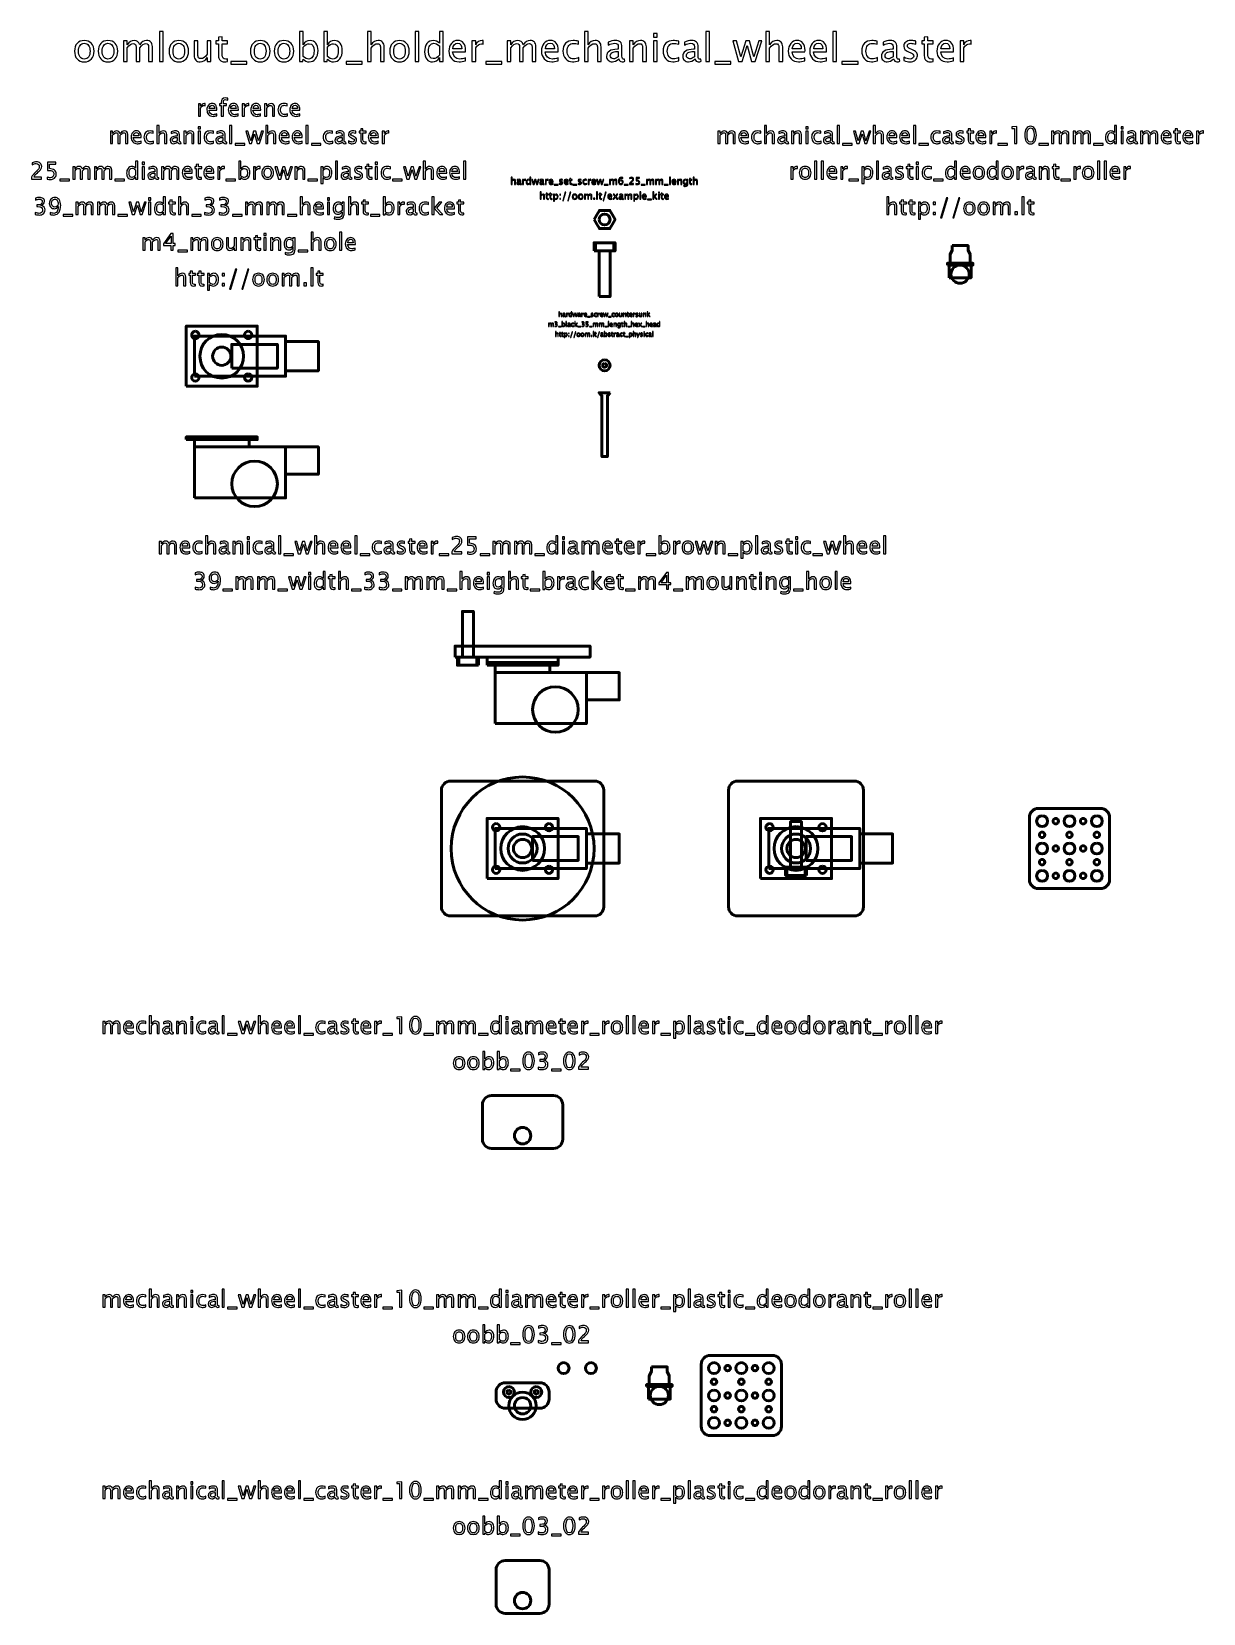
# Model space of a CAD drawing. Header units: centimetres. Extents: x -26.9 to 37.3, y -43.5 to 43.3.
import ezdxf

# ---------------------------------------------------------------- set-up
doc = ezdxf.new("R2010")
doc.units = ezdxf.units.CM
doc.header["$MEASUREMENT"] = 0
doc.layers.add('Layer 1', color=7, linetype='Continuous')

msp = doc.modelspace()

# ---------------------------------------------------------------- linework, layer by layer
at = {"layer": 'Layer 1', "lineweight": 53}
for points in [[(3.92265, 31.27502), (5.07735, 31.27502), (5.07735, 31.72502), (3.92265, 31.72502), (3.92265, 31.27502)], [(4, 31.27502), (5, 31.27502), (5, 31.72502), (4, 31.72502), (4, 31.27502)], [(4.2, 28.77502), (4.8, 28.77502), (4.8, 31.27502), (4.2, 31.27502), (4.2, 28.77502)], [(23.29995, 30.5), (24.69995, 30.5), (24.69995, 30.6), (23.29995, 30.6), (23.29995, 30.5)], [(23.39996, 29.8), (24.59996, 29.8), (24.59996, 30.5), (23.39996, 30.5), (23.39996, 29.8)], [(-18.45, 23.85), (-14.55, 23.85), (-14.55, 27.15), (-18.45, 27.15), (-18.45, 23.85)], [(-18, 24.4), (-13, 24.4), (-13, 26.6), (-18, 26.6), (-18, 24.4)], [(-15.95, 24.85), (-13.45, 24.85), (-13.45, 26.15), (-15.95, 26.15), (-15.95, 24.85)], [(-13, 24.7), (-11.2, 24.7), (-11.2, 26.3), (-13, 26.3), (-13, 24.7)], [(-18.45, 20.925), (-14.55, 20.925), (-14.55, 21.075), (-18.45, 21.075), (-18.45, 20.925)], [(-18, 20.525), (-15, 20.525), (-15, 20.925), (-18, 20.925), (-18, 20.525)], [(-18, 17.725), (-13, 17.725), (-13, 20.525), (-18, 20.525), (-18, 17.725)], [(-18, 17.725), (-13, 17.725), (-13, 20.525), (-18, 20.525), (-18, 17.725)], [(-13, 19.025), (-11.2, 19.025), (-11.2, 20.525), (-13, 20.525), (-13, 19.025)], [(-3.70002, 9), (3.69998, 9), (3.69998, 9.6), (-3.70002, 9.6), (-3.70002, 9)], [(-1.95001, 8.7), (1.94999, 8.7), (1.94999, 9), (-1.95001, 9), (-1.95001, 8.7)], [(-1.95, 8.55), (1.95, 8.55), (1.95, 8.7), (-1.95, 8.7), (-1.95, 8.55)], [(-1.5, 8.15), (1.5, 8.15), (1.5, 8.55), (-1.5, 8.55), (-1.5, 8.15)], [(-1.5, 5.35), (3.5, 5.35), (3.5, 8.15), (-1.5, 8.15), (-1.5, 5.35)], [(-1.5, 5.35), (3.5, 5.35), (3.5, 8.15), (-1.5, 8.15), (-1.5, 5.35)], [(3.5, 6.65), (5.3, 6.65), (5.3, 8.15), (3.5, 8.15), (3.5, 6.65)], [(6.79995, -31), (8.19995, -31), (8.19995, -30.9), (6.79995, -30.9), (6.79995, -31)], [(6.89996, -31.7), (8.09996, -31.7), (8.09996, -31), (6.89996, -31), (6.89996, -31.7)]]:
    msp.add_lwpolyline(points, close=True, dxfattribs=at)
at = {"layer": 'Layer 1', "color": 4, "lineweight": 53}
for points in [[(-1.95, -3.15), (1.95, -3.15), (1.95, 0.15), (-1.95, 0.15), (-1.95, -3.15)], [(13.05, -3.15), (16.95, -3.15), (16.95, 0.15), (13.05, 0.15), (13.05, -3.15)], [(-1.5, -2.6), (3.5, -2.6), (3.5, -0.4), (-1.5, -0.4), (-1.5, -2.6)], [(0.55, -2.15), (3.05, -2.15), (3.05, -0.85), (0.55, -0.85), (0.55, -2.15)], [(3.5, -2.3), (5.3, -2.3), (5.3, -0.7), (3.5, -0.7), (3.5, -2.3)], [(13.5, -2.6), (18.5, -2.6), (18.5, -0.4), (13.5, -0.4), (13.5, -2.6)], [(15.55, -2.15), (18.05, -2.15), (18.05, -0.85), (15.55, -0.85), (15.55, -2.15)], [(18.5, -2.3), (20.3, -2.3), (20.3, -0.7), (18.5, -0.7), (18.5, -2.3)]]:
    msp.add_lwpolyline(points, close=True, dxfattribs=at)
at = {"layer": 'Layer 1', "lineweight": 53}
for centre, major_axis, ratio in [((24, 30), (0, 0.5), 0.99992), ((-17.95, 26.665), (0, 0.2), 1), ((-16.5, 25.5), (0, 1.2), 1), ((-15.05, 26.665), (0, 0.2), 1), ((-16.5, 25.5), (0, 0.5), 1), ((4.5, 25), (0, 0.3), 1), ((-17.95, 24.335), (0, 0.2), 1), ((-15.05, 24.335), (0, 0.2), 1), ((-14.7, 18.5), (0, 1.25), 1), ((1.8, 6.125), (0, 1.25), 1), ((0, -1.5), (0, 3.92178), 1), ((28.50001, -0.00001), (0, 0.30001), 1), ((29.25, 0), (0, 0.15), 1), ((30.00001, -0.00001), (0, 0.30001), 1), ((30.75, 0), (0, 0.15), 1), ((31.50001, -0.00001), (0, 0.30001), 1), ((0, -1.5), (0, 0.79375), 1), ((15, -1.5), (0, 0.79375), 1), ((28.5, -0.75), (0, 0.15), 1), ((30, -0.75), (0, 0.15), 1), ((31.5, -0.75), (0, 0.15), 1), ((28.50001, -1.50001), (0, 0.30001), 1), ((29.25, -1.5), (0, 0.15), 1), ((30.00001, -1.50001), (0, 0.30001), 1), ((30.75, -1.5), (0, 0.15), 1), ((31.50001, -1.50001), (0, 0.30001), 1), ((28.5, -2.25), (0, 0.15), 1), ((30, -2.25), (0, 0.15), 1), ((31.5, -2.25), (0, 0.15), 1), ((28.50001, -3.00001), (0, 0.30001), 1), ((29.25, -3), (0, 0.15), 1), ((30.00001, -3.00001), (0, 0.30001), 1), ((30.75, -3), (0, 0.15), 1), ((31.50001, -3.00001), (0, 0.30001), 1), ((0, -17.25), (0, 0.45), 1), ((2.25001, -30.00001), (0, 0.30001), 1), ((3.75001, -30.00001), (0, 0.30001), 1), ((10.50001, -30.00001), (0, 0.30001), 1), ((11.25, -30), (0, 0.15), 1), ((12.00001, -30.00001), (0, 0.30001), 1), ((12.75, -30), (0, 0.15), 1), ((13.50001, -30.00001), (0, 0.30001), 1), ((7.5, -31.5), (0, 0.5), 0.99992), ((10.50001, -31.50001), (0, 0.30001), 1), ((10.5, -30.75), (0, 0.15), 1), ((12.00001, -31.50001), (0, 0.30001), 1), ((12, -30.75), (0, 0.15), 1), ((13.50001, -31.50001), (0, 0.30001), 1), ((13.5, -30.75), (0, 0.15), 1), ((0, -32.0625), (0, 0.75), 1), ((0, -32.0625), (0, 0.45), 1), ((11.25, -31.5), (0, 0.15), 1), ((12.75, -31.5), (0, 0.15), 1), ((10.50001, -33.00001), (0, 0.30001), 1), ((10.5, -32.25), (0, 0.15), 1), ((11.25, -33), (0, 0.15), 1), ((12.00001, -33.00001), (0, 0.30001), 1), ((12, -32.25), (0, 0.15), 1), ((12.75, -33), (0, 0.15), 1), ((13.50001, -33.00001), (0, 0.30001), 1), ((13.5, -32.25), (0, 0.15), 1), ((0, -42.75), (0, 0.45), 1)]:
    msp.add_ellipse(centre, major_axis=major_axis, ratio=ratio, dxfattribs=at)
at = {"layer": 'Layer 1', "color": 4, "lineweight": 53}
for centre, major_axis in [((-1.45, -0.335), (0, 0.2)), ((0, -1.5), (0, 1.2)), ((1.45, -0.335), (0, 0.2)), ((13.55, -0.335), (0, 0.2)), ((15, -1.5), (0, 1.2)), ((16.45, -0.335), (0, 0.2)), ((0, -1.5), (0, 0.5)), ((15, -1.5), (0, 0.5)), ((-1.45, -2.665), (0, 0.2)), ((1.45, -2.665), (0, 0.2)), ((13.55, -2.665), (0, 0.2)), ((16.45, -2.665), (0, 0.2)), ((-0.75, -31.3125), (0, 0.3)), ((0.75, -31.3125), (0, 0.3))]:
    msp.add_ellipse(centre, major_axis=major_axis, ratio=1, dxfattribs=at)
at = {"layer": 'Layer 1'}
for points, knots in [([(-24.04217, 41.64504), (-24.20692, 41.64504), (-24.33745, 41.6976), (-24.4334, 41.80273), (-24.4334, 41.80273), (-24.52971, 41.90786), (-24.57769, 42.05074), (-24.57769, 42.231), (-24.57769, 42.231), (-24.57769, 42.41092), (-24.52971, 42.55344), (-24.4334, 42.65822), (-24.4334, 42.65822), (-24.33745, 42.76299), (-24.20692, 42.81556), (-24.04217, 42.81556), (-24.04217, 42.81556), (-23.87742, 42.81556), (-23.7469, 42.76299), (-23.65094, 42.65822), (-23.65094, 42.65822), (-23.55463, 42.55344), (-23.50665, 42.41092), (-23.50665, 42.231), (-23.50665, 42.231), (-23.50665, 42.05074), (-23.55463, 41.90786), (-23.65094, 41.80273), (-23.65094, 41.80273), (-23.7469, 41.6976), (-23.87742, 41.64504), (-24.04217, 41.64504)], [0, 0, 0, 0, 0.11111111, 0.11111111, 0.11111111, 0.11111111, 0.22222222, 0.22222222, 0.22222222, 0.22222222, 0.33333333, 0.33333333, 0.33333333, 0.33333333, 0.44444444, 0.44444444, 0.44444444, 0.44444444, 0.55555556, 0.55555556, 0.55555556, 0.55555556, 0.66666667, 0.66666667, 0.66666667, 0.66666667, 0.77777778, 0.77777778, 0.77777778, 0.77777778, 1, 1, 1, 1]), ([(-24.04253, 41.79744), (-23.94198, 41.79744), (-23.86367, 41.83519), (-23.80793, 41.91103), (-23.80793, 41.91103), (-23.75254, 41.98653), (-23.72467, 42.09342), (-23.72467, 42.231), (-23.72467, 42.231), (-23.72467, 42.36824), (-23.75254, 42.47477), (-23.80793, 42.55027), (-23.80793, 42.55027), (-23.86367, 42.62541), (-23.94198, 42.66316), (-24.04253, 42.66316), (-24.04253, 42.66316), (-24.14342, 42.66316), (-24.22174, 42.62541), (-24.27677, 42.55027), (-24.27677, 42.55027), (-24.33216, 42.47477), (-24.35967, 42.36824), (-24.35967, 42.231), (-24.35967, 42.231), (-24.35967, 42.09342), (-24.33216, 41.98653), (-24.27677, 41.91103), (-24.27677, 41.91103), (-24.22174, 41.83519), (-24.14342, 41.79744), (-24.04253, 41.79744)], [0, 0, 0, 0, 0.11111111, 0.11111111, 0.11111111, 0.11111111, 0.22222222, 0.22222222, 0.22222222, 0.22222222, 0.33333333, 0.33333333, 0.33333333, 0.33333333, 0.44444444, 0.44444444, 0.44444444, 0.44444444, 0.55555556, 0.55555556, 0.55555556, 0.55555556, 0.66666667, 0.66666667, 0.66666667, 0.66666667, 0.77777778, 0.77777778, 0.77777778, 0.77777778, 1, 1, 1, 1]), ([(-22.74183, 41.64504), (-22.90658, 41.64504), (-23.03711, 41.6976), (-23.13306, 41.80273), (-23.13306, 41.80273), (-23.22937, 41.90786), (-23.27735, 42.05074), (-23.27735, 42.231), (-23.27735, 42.231), (-23.27735, 42.41092), (-23.22937, 42.55344), (-23.13306, 42.65822), (-23.13306, 42.65822), (-23.03711, 42.76299), (-22.90658, 42.81556), (-22.74183, 42.81556), (-22.74183, 42.81556), (-22.57708, 42.81556), (-22.44656, 42.76299), (-22.3506, 42.65822), (-22.3506, 42.65822), (-22.25429, 42.55344), (-22.20631, 42.41092), (-22.20631, 42.231), (-22.20631, 42.231), (-22.20631, 42.05074), (-22.25429, 41.90786), (-22.3506, 41.80273), (-22.3506, 41.80273), (-22.44656, 41.6976), (-22.57708, 41.64504), (-22.74183, 41.64504)], [0, 0, 0, 0, 0.11111111, 0.11111111, 0.11111111, 0.11111111, 0.22222222, 0.22222222, 0.22222222, 0.22222222, 0.33333333, 0.33333333, 0.33333333, 0.33333333, 0.44444444, 0.44444444, 0.44444444, 0.44444444, 0.55555556, 0.55555556, 0.55555556, 0.55555556, 0.66666667, 0.66666667, 0.66666667, 0.66666667, 0.77777778, 0.77777778, 0.77777778, 0.77777778, 1, 1, 1, 1]), ([(-22.74219, 41.79744), (-22.64164, 41.79744), (-22.56333, 41.83519), (-22.50759, 41.91103), (-22.50759, 41.91103), (-22.4522, 41.98653), (-22.42433, 42.09342), (-22.42433, 42.231), (-22.42433, 42.231), (-22.42433, 42.36824), (-22.4522, 42.47477), (-22.50759, 42.55027), (-22.50759, 42.55027), (-22.56333, 42.62541), (-22.64164, 42.66316), (-22.74219, 42.66316), (-22.74219, 42.66316), (-22.84308, 42.66316), (-22.9214, 42.62541), (-22.97643, 42.55027), (-22.97643, 42.55027), (-23.03182, 42.47477), (-23.05933, 42.36824), (-23.05933, 42.231), (-23.05933, 42.231), (-23.05933, 42.09342), (-23.03182, 41.98653), (-22.97643, 41.91103), (-22.97643, 41.91103), (-22.9214, 41.83519), (-22.84308, 41.79744), (-22.74219, 41.79744)], [0, 0, 0, 0, 0.11111111, 0.11111111, 0.11111111, 0.11111111, 0.22222222, 0.22222222, 0.22222222, 0.22222222, 0.33333333, 0.33333333, 0.33333333, 0.33333333, 0.44444444, 0.44444444, 0.44444444, 0.44444444, 0.55555556, 0.55555556, 0.55555556, 0.55555556, 0.66666667, 0.66666667, 0.66666667, 0.66666667, 0.77777778, 0.77777778, 0.77777778, 0.77777778, 1, 1, 1, 1]), ([(-21.88811, 41.67044), (-21.88811, 41.67044), (-21.88811, 42.79228), (-21.88811, 42.79228), (-21.88811, 42.79228), (-21.88811, 42.79228), (-21.68491, 42.79228), (-21.68491, 42.79228), (-21.68491, 42.79228), (-21.68491, 42.79228), (-21.68491, 42.58026), (-21.68491, 42.58026), (-21.68491, 42.58026), (-21.58578, 42.73724), (-21.45878, 42.81556), (-21.3032, 42.81556), (-21.3032, 42.81556), (-21.15327, 42.81556), (-21.05132, 42.73724), (-20.99699, 42.58026), (-20.99699, 42.58026), (-20.90068, 42.73865), (-20.77509, 42.81768), (-20.62093, 42.81768), (-20.62093, 42.81768), (-20.5225, 42.81768), (-20.44595, 42.78875), (-20.39127, 42.73054), (-20.39127, 42.73054), (-20.33659, 42.67233), (-20.30907, 42.59084), (-20.30907, 42.48606), (-20.30907, 42.48606), (-20.30907, 42.48606), (-20.30907, 41.67044), (-20.30907, 41.67044), (-20.30907, 41.67044), (-20.30907, 41.67044), (-20.51227, 41.67044), (-20.51227, 41.67044), (-20.51227, 41.67044), (-20.51227, 41.67044), (-20.51227, 42.45255), (-20.51227, 42.45255), (-20.51227, 42.45255), (-20.51227, 42.58026), (-20.56307, 42.64411), (-20.66467, 42.64411), (-20.66467, 42.64411), (-20.77016, 42.64411), (-20.88093, 42.56967), (-20.99699, 42.42045), (-20.99699, 42.42045), (-20.99699, 42.42045), (-20.99699, 41.67044), (-20.99699, 41.67044), (-20.99699, 41.67044), (-20.99699, 41.67044), (-21.20019, 41.67044), (-21.20019, 41.67044), (-21.20019, 41.67044), (-21.20019, 41.67044), (-21.20019, 42.45326), (-21.20019, 42.45326), (-21.20019, 42.45326), (-21.20019, 42.58202), (-21.2517, 42.64622), (-21.35506, 42.64622), (-21.35506, 42.64622), (-21.45772, 42.64622), (-21.56779, 42.57144), (-21.68491, 42.42151), (-21.68491, 42.42151), (-21.68491, 42.42151), (-21.68491, 41.67044), (-21.68491, 41.67044), (-21.68491, 41.67044), (-21.68491, 41.67044), (-21.88811, 41.67044), (-21.88811, 41.67044)], [0, 0, 0, 0, 0.04761905, 0.04761905, 0.04761905, 0.04761905, 0.0952381, 0.0952381, 0.0952381, 0.0952381, 0.14285714, 0.14285714, 0.14285714, 0.14285714, 0.19047619, 0.19047619, 0.19047619, 0.19047619, 0.23809524, 0.23809524, 0.23809524, 0.23809524, 0.28571429, 0.28571429, 0.28571429, 0.28571429, 0.33333333, 0.33333333, 0.33333333, 0.33333333, 0.38095238, 0.38095238, 0.38095238, 0.38095238, 0.42857143, 0.42857143, 0.42857143, 0.42857143, 0.47619048, 0.47619048, 0.47619048, 0.47619048, 0.52380952, 0.52380952, 0.52380952, 0.52380952, 0.57142857, 0.57142857, 0.57142857, 0.57142857, 0.61904762, 0.61904762, 0.61904762, 0.61904762, 0.66666667, 0.66666667, 0.66666667, 0.66666667, 0.71428571, 0.71428571, 0.71428571, 0.71428571, 0.76190476, 0.76190476, 0.76190476, 0.76190476, 0.80952381, 0.80952381, 0.80952381, 0.80952381, 0.85714286, 0.85714286, 0.85714286, 0.85714286, 0.9047619, 0.9047619, 0.9047619, 0.9047619, 1, 1, 1, 1]), ([(-19.91185, 41.67044), (-19.91185, 41.67044), (-19.91185, 43.30239), (-19.91185, 43.30239), (-19.91185, 43.30239), (-19.91185, 43.30239), (-19.70865, 43.30239), (-19.70865, 43.30239), (-19.70865, 43.30239), (-19.70865, 43.30239), (-19.70865, 41.67044), (-19.70865, 41.67044), (-19.70865, 41.67044), (-19.70865, 41.67044), (-19.91185, 41.67044), (-19.91185, 41.67044)], [0, 0, 0, 0, 0.2, 0.2, 0.2, 0.2, 0.4, 0.4, 0.4, 0.4, 0.6, 0.6, 0.6, 0.6, 1, 1, 1, 1]), ([(-18.85351, 41.64504), (-19.01826, 41.64504), (-19.14879, 41.6976), (-19.24474, 41.80273), (-19.24474, 41.80273), (-19.34105, 41.90786), (-19.38903, 42.05074), (-19.38903, 42.231), (-19.38903, 42.231), (-19.38903, 42.41092), (-19.34105, 42.55344), (-19.24474, 42.65822), (-19.24474, 42.65822), (-19.14879, 42.76299), (-19.01826, 42.81556), (-18.85351, 42.81556), (-18.85351, 42.81556), (-18.68876, 42.81556), (-18.55824, 42.76299), (-18.46228, 42.65822), (-18.46228, 42.65822), (-18.36597, 42.55344), (-18.31799, 42.41092), (-18.31799, 42.231), (-18.31799, 42.231), (-18.31799, 42.05074), (-18.36597, 41.90786), (-18.46228, 41.80273), (-18.46228, 41.80273), (-18.55824, 41.6976), (-18.68876, 41.64504), (-18.85351, 41.64504)], [0, 0, 0, 0, 0.11111111, 0.11111111, 0.11111111, 0.11111111, 0.22222222, 0.22222222, 0.22222222, 0.22222222, 0.33333333, 0.33333333, 0.33333333, 0.33333333, 0.44444444, 0.44444444, 0.44444444, 0.44444444, 0.55555556, 0.55555556, 0.55555556, 0.55555556, 0.66666667, 0.66666667, 0.66666667, 0.66666667, 0.77777778, 0.77777778, 0.77777778, 0.77777778, 1, 1, 1, 1]), ([(-18.85387, 41.79744), (-18.75332, 41.79744), (-18.67501, 41.83519), (-18.61927, 41.91103), (-18.61927, 41.91103), (-18.56388, 41.98653), (-18.53601, 42.09342), (-18.53601, 42.231), (-18.53601, 42.231), (-18.53601, 42.36824), (-18.56388, 42.47477), (-18.61927, 42.55027), (-18.61927, 42.55027), (-18.67501, 42.62541), (-18.75332, 42.66316), (-18.85387, 42.66316), (-18.85387, 42.66316), (-18.95476, 42.66316), (-19.03308, 42.62541), (-19.08811, 42.55027), (-19.08811, 42.55027), (-19.1435, 42.47477), (-19.17101, 42.36824), (-19.17101, 42.231), (-19.17101, 42.231), (-19.17101, 42.09342), (-19.1435, 41.98653), (-19.08811, 41.91103), (-19.08811, 41.91103), (-19.03308, 41.83519), (-18.95476, 41.79744), (-18.85387, 41.79744)], [0, 0, 0, 0, 0.11111111, 0.11111111, 0.11111111, 0.11111111, 0.22222222, 0.22222222, 0.22222222, 0.22222222, 0.33333333, 0.33333333, 0.33333333, 0.33333333, 0.44444444, 0.44444444, 0.44444444, 0.44444444, 0.55555556, 0.55555556, 0.55555556, 0.55555556, 0.66666667, 0.66666667, 0.66666667, 0.66666667, 0.77777778, 0.77777778, 0.77777778, 0.77777778, 1, 1, 1, 1]), ([(-17.29706, 41.67044), (-17.29706, 41.67044), (-17.29706, 41.8814), (-17.29706, 41.8814), (-17.29706, 41.8814), (-17.40536, 41.72371), (-17.53694, 41.64504), (-17.69146, 41.64504), (-17.69146, 41.64504), (-17.78953, 41.64504), (-17.8675, 41.67573), (-17.92535, 41.73747), (-17.92535, 41.73747), (-17.98356, 41.7992), (-18.01249, 41.88211), (-18.01249, 41.98688), (-18.01249, 41.98688), (-18.01249, 41.98688), (-18.01249, 42.79228), (-18.01249, 42.79228), (-18.01249, 42.79228), (-18.01249, 42.79228), (-17.80929, 42.79228), (-17.80929, 42.79228), (-17.80929, 42.79228), (-17.80929, 42.79228), (-17.80929, 42.0532), (-17.80929, 42.0532), (-17.80929, 42.0532), (-17.80929, 41.96889), (-17.79694, 41.90927), (-17.7726, 41.87399), (-17.7726, 41.87399), (-17.74791, 41.83836), (-17.70698, 41.82072), (-17.64948, 41.82072), (-17.64948, 41.82072), (-17.5253, 41.82072), (-17.40747, 41.90222), (-17.29706, 42.06555), (-17.29706, 42.06555), (-17.29706, 42.06555), (-17.29706, 42.79228), (-17.29706, 42.79228), (-17.29706, 42.79228), (-17.29706, 42.79228), (-17.09385, 42.79228), (-17.09385, 42.79228), (-17.09385, 42.79228), (-17.09385, 42.79228), (-17.09385, 41.67044), (-17.09385, 41.67044), (-17.09385, 41.67044), (-17.09385, 41.67044), (-17.29706, 41.67044), (-17.29706, 41.67044)], [0, 0, 0, 0, 0.06666667, 0.06666667, 0.06666667, 0.06666667, 0.13333333, 0.13333333, 0.13333333, 0.13333333, 0.2, 0.2, 0.2, 0.2, 0.26666667, 0.26666667, 0.26666667, 0.26666667, 0.33333333, 0.33333333, 0.33333333, 0.33333333, 0.4, 0.4, 0.4, 0.4, 0.46666667, 0.46666667, 0.46666667, 0.46666667, 0.53333333, 0.53333333, 0.53333333, 0.53333333, 0.6, 0.6, 0.6, 0.6, 0.66666667, 0.66666667, 0.66666667, 0.66666667, 0.73333333, 0.73333333, 0.73333333, 0.73333333, 0.8, 0.8, 0.8, 0.8, 0.86666667, 0.86666667, 0.86666667, 0.86666667, 1, 1, 1, 1]), ([(-16.18439, 41.67079), (-16.24718, 41.65351), (-16.30186, 41.64504), (-16.34808, 41.64504), (-16.34808, 41.64504), (-16.45179, 41.64504), (-16.53258, 41.67467), (-16.59044, 41.73394), (-16.59044, 41.73394), (-16.64865, 41.79321), (-16.67757, 41.8754), (-16.67757, 41.98088), (-16.67757, 41.98088), (-16.67757, 41.98088), (-16.67757, 42.63987), (-16.67757, 42.63987), (-16.67757, 42.63987), (-16.67757, 42.63987), (-16.81798, 42.63987), (-16.81798, 42.63987), (-16.81798, 42.63987), (-16.81798, 42.63987), (-16.81798, 42.79228), (-16.81798, 42.79228), (-16.81798, 42.79228), (-16.81798, 42.79228), (-16.67757, 42.79228), (-16.67757, 42.79228), (-16.67757, 42.79228), (-16.67757, 42.79228), (-16.67757, 42.99512), (-16.67757, 42.99512), (-16.67757, 42.99512), (-16.67757, 42.99512), (-16.47437, 43.01453), (-16.47437, 43.01453), (-16.47437, 43.01453), (-16.47437, 43.01453), (-16.47437, 42.79228), (-16.47437, 42.79228), (-16.47437, 42.79228), (-16.47437, 42.79228), (-16.18016, 42.79228), (-16.18016, 42.79228), (-16.18016, 42.79228), (-16.18016, 42.79228), (-16.18016, 42.63987), (-16.18016, 42.63987), (-16.18016, 42.63987), (-16.18016, 42.63987), (-16.47437, 42.63987), (-16.47437, 42.63987), (-16.47437, 42.63987), (-16.47437, 42.63987), (-16.47437, 42.01757), (-16.47437, 42.01757), (-16.47437, 42.01757), (-16.47437, 41.87082), (-16.41052, 41.79744), (-16.28317, 41.79744), (-16.28317, 41.79744), (-16.256, 41.79744), (-16.22319, 41.80203), (-16.18439, 41.81085), (-16.18439, 41.81085), (-16.18439, 41.81085), (-16.18439, 41.67079), (-16.18439, 41.67079)], [0, 0, 0, 0, 0.05555556, 0.05555556, 0.05555556, 0.05555556, 0.11111111, 0.11111111, 0.11111111, 0.11111111, 0.16666667, 0.16666667, 0.16666667, 0.16666667, 0.22222222, 0.22222222, 0.22222222, 0.22222222, 0.27777778, 0.27777778, 0.27777778, 0.27777778, 0.33333333, 0.33333333, 0.33333333, 0.33333333, 0.38888889, 0.38888889, 0.38888889, 0.38888889, 0.44444444, 0.44444444, 0.44444444, 0.44444444, 0.5, 0.5, 0.5, 0.5, 0.55555556, 0.55555556, 0.55555556, 0.55555556, 0.61111111, 0.61111111, 0.61111111, 0.61111111, 0.66666667, 0.66666667, 0.66666667, 0.66666667, 0.72222222, 0.72222222, 0.72222222, 0.72222222, 0.77777778, 0.77777778, 0.77777778, 0.77777778, 0.83333333, 0.83333333, 0.83333333, 0.83333333, 0.88888889, 0.88888889, 0.88888889, 0.88888889, 1, 1, 1, 1]), ([(-14.38945, 41.64504), (-14.5542, 41.64504), (-14.68473, 41.6976), (-14.78068, 41.80273), (-14.78068, 41.80273), (-14.87699, 41.90786), (-14.92497, 42.05074), (-14.92497, 42.231), (-14.92497, 42.231), (-14.92497, 42.41092), (-14.87699, 42.55344), (-14.78068, 42.65822), (-14.78068, 42.65822), (-14.68473, 42.76299), (-14.5542, 42.81556), (-14.38945, 42.81556), (-14.38945, 42.81556), (-14.2247, 42.81556), (-14.09418, 42.76299), (-13.99822, 42.65822), (-13.99822, 42.65822), (-13.90191, 42.55344), (-13.85393, 42.41092), (-13.85393, 42.231), (-13.85393, 42.231), (-13.85393, 42.05074), (-13.90191, 41.90786), (-13.99822, 41.80273), (-13.99822, 41.80273), (-14.09418, 41.6976), (-14.2247, 41.64504), (-14.38945, 41.64504)], [0, 0, 0, 0, 0.11111111, 0.11111111, 0.11111111, 0.11111111, 0.22222222, 0.22222222, 0.22222222, 0.22222222, 0.33333333, 0.33333333, 0.33333333, 0.33333333, 0.44444444, 0.44444444, 0.44444444, 0.44444444, 0.55555556, 0.55555556, 0.55555556, 0.55555556, 0.66666667, 0.66666667, 0.66666667, 0.66666667, 0.77777778, 0.77777778, 0.77777778, 0.77777778, 1, 1, 1, 1]), ([(-14.38981, 41.79744), (-14.28926, 41.79744), (-14.21095, 41.83519), (-14.15521, 41.91103), (-14.15521, 41.91103), (-14.09982, 41.98653), (-14.07195, 42.09342), (-14.07195, 42.231), (-14.07195, 42.231), (-14.07195, 42.36824), (-14.09982, 42.47477), (-14.15521, 42.55027), (-14.15521, 42.55027), (-14.21095, 42.62541), (-14.28926, 42.66316), (-14.38981, 42.66316), (-14.38981, 42.66316), (-14.4907, 42.66316), (-14.56902, 42.62541), (-14.62405, 42.55027), (-14.62405, 42.55027), (-14.67944, 42.47477), (-14.70695, 42.36824), (-14.70695, 42.231), (-14.70695, 42.231), (-14.70695, 42.09342), (-14.67944, 41.98653), (-14.62405, 41.91103), (-14.62405, 41.91103), (-14.56902, 41.83519), (-14.4907, 41.79744), (-14.38981, 41.79744)], [0, 0, 0, 0, 0.11111111, 0.11111111, 0.11111111, 0.11111111, 0.22222222, 0.22222222, 0.22222222, 0.22222222, 0.33333333, 0.33333333, 0.33333333, 0.33333333, 0.44444444, 0.44444444, 0.44444444, 0.44444444, 0.55555556, 0.55555556, 0.55555556, 0.55555556, 0.66666667, 0.66666667, 0.66666667, 0.66666667, 0.77777778, 0.77777778, 0.77777778, 0.77777778, 1, 1, 1, 1]), ([(-13.08911, 41.64504), (-13.25386, 41.64504), (-13.38439, 41.6976), (-13.48034, 41.80273), (-13.48034, 41.80273), (-13.57665, 41.90786), (-13.62463, 42.05074), (-13.62463, 42.231), (-13.62463, 42.231), (-13.62463, 42.41092), (-13.57665, 42.55344), (-13.48034, 42.65822), (-13.48034, 42.65822), (-13.38439, 42.76299), (-13.25386, 42.81556), (-13.08911, 42.81556), (-13.08911, 42.81556), (-12.92436, 42.81556), (-12.79384, 42.76299), (-12.69788, 42.65822), (-12.69788, 42.65822), (-12.60157, 42.55344), (-12.55359, 42.41092), (-12.55359, 42.231), (-12.55359, 42.231), (-12.55359, 42.05074), (-12.60157, 41.90786), (-12.69788, 41.80273), (-12.69788, 41.80273), (-12.79384, 41.6976), (-12.92436, 41.64504), (-13.08911, 41.64504)], [0, 0, 0, 0, 0.11111111, 0.11111111, 0.11111111, 0.11111111, 0.22222222, 0.22222222, 0.22222222, 0.22222222, 0.33333333, 0.33333333, 0.33333333, 0.33333333, 0.44444444, 0.44444444, 0.44444444, 0.44444444, 0.55555556, 0.55555556, 0.55555556, 0.55555556, 0.66666667, 0.66666667, 0.66666667, 0.66666667, 0.77777778, 0.77777778, 0.77777778, 0.77777778, 1, 1, 1, 1]), ([(-13.08947, 41.79744), (-12.98892, 41.79744), (-12.91061, 41.83519), (-12.85487, 41.91103), (-12.85487, 41.91103), (-12.79948, 41.98653), (-12.77161, 42.09342), (-12.77161, 42.231), (-12.77161, 42.231), (-12.77161, 42.36824), (-12.79948, 42.47477), (-12.85487, 42.55027), (-12.85487, 42.55027), (-12.91061, 42.62541), (-12.98892, 42.66316), (-13.08947, 42.66316), (-13.08947, 42.66316), (-13.19036, 42.66316), (-13.26868, 42.62541), (-13.32371, 42.55027), (-13.32371, 42.55027), (-13.3791, 42.47477), (-13.40661, 42.36824), (-13.40661, 42.231), (-13.40661, 42.231), (-13.40661, 42.09342), (-13.3791, 41.98653), (-13.32371, 41.91103), (-13.32371, 41.91103), (-13.26868, 41.83519), (-13.19036, 41.79744), (-13.08947, 41.79744)], [0, 0, 0, 0, 0.11111111, 0.11111111, 0.11111111, 0.11111111, 0.22222222, 0.22222222, 0.22222222, 0.22222222, 0.33333333, 0.33333333, 0.33333333, 0.33333333, 0.44444444, 0.44444444, 0.44444444, 0.44444444, 0.55555556, 0.55555556, 0.55555556, 0.55555556, 0.66666667, 0.66666667, 0.66666667, 0.66666667, 0.77777778, 0.77777778, 0.77777778, 0.77777778, 1, 1, 1, 1]), ([(-12.23539, 41.65774), (-12.23539, 41.65774), (-12.23539, 43.30239), (-12.23539, 43.30239), (-12.23539, 43.30239), (-12.23539, 43.30239), (-12.03219, 43.30239), (-12.03219, 43.30239), (-12.03219, 43.30239), (-12.03219, 43.30239), (-12.03219, 42.58026), (-12.03219, 42.58026), (-12.03219, 42.58026), (-11.94893, 42.73724), (-11.8237, 42.81556), (-11.65683, 42.81556), (-11.65683, 42.81556), (-11.52172, 42.81556), (-11.41553, 42.76652), (-11.33792, 42.6681), (-11.33792, 42.6681), (-11.26031, 42.56967), (-11.2215, 42.43526), (-11.2215, 42.26487), (-11.2215, 42.26487), (-11.2215, 42.07931), (-11.2656, 41.92938), (-11.35344, 41.81578), (-11.35344, 41.81578), (-11.44129, 41.70184), (-11.557, 41.64504), (-11.70022, 41.64504), (-11.70022, 41.64504), (-11.83322, 41.64504), (-11.94399, 41.69584), (-12.03219, 41.79779), (-12.03219, 41.79779), (-12.03219, 41.79779), (-12.05688, 41.65774), (-12.05688, 41.65774), (-12.05688, 41.65774), (-12.05688, 41.65774), (-12.23539, 41.65774), (-12.23539, 41.65774)], [0, 0, 0, 0, 0.08333333, 0.08333333, 0.08333333, 0.08333333, 0.16666667, 0.16666667, 0.16666667, 0.16666667, 0.25, 0.25, 0.25, 0.25, 0.33333333, 0.33333333, 0.33333333, 0.33333333, 0.41666667, 0.41666667, 0.41666667, 0.41666667, 0.5, 0.5, 0.5, 0.5, 0.58333333, 0.58333333, 0.58333333, 0.58333333, 0.66666667, 0.66666667, 0.66666667, 0.66666667, 0.75, 0.75, 0.75, 0.75, 0.83333333, 0.83333333, 0.83333333, 0.83333333, 1, 1, 1, 1]), ([(-12.03219, 41.93785), (-11.92741, 41.84436), (-11.82758, 41.79744), (-11.73268, 41.79744), (-11.73268, 41.79744), (-11.63919, 41.79744), (-11.56687, 41.8366), (-11.51607, 41.91456), (-11.51607, 41.91456), (-11.46492, 41.99253), (-11.43952, 42.10224), (-11.43952, 42.24406), (-11.43952, 42.24406), (-11.43952, 42.50652), (-11.52631, 42.63776), (-11.69987, 42.63776), (-11.69987, 42.63776), (-11.81347, 42.63776), (-11.92424, 42.57637), (-12.03219, 42.45326), (-12.03219, 42.45326), (-12.03219, 42.45326), (-12.03219, 41.93785), (-12.03219, 41.93785)], [0, 0, 0, 0, 0.14285714, 0.14285714, 0.14285714, 0.14285714, 0.28571429, 0.28571429, 0.28571429, 0.28571429, 0.42857143, 0.42857143, 0.42857143, 0.42857143, 0.57142857, 0.57142857, 0.57142857, 0.57142857, 0.71428571, 0.71428571, 0.71428571, 0.71428571, 1, 1, 1, 1]), ([(-10.9033, 41.65774), (-10.9033, 41.65774), (-10.9033, 43.30239), (-10.9033, 43.30239), (-10.9033, 43.30239), (-10.9033, 43.30239), (-10.7001, 43.30239), (-10.7001, 43.30239), (-10.7001, 43.30239), (-10.7001, 43.30239), (-10.7001, 42.58026), (-10.7001, 42.58026), (-10.7001, 42.58026), (-10.61684, 42.73724), (-10.49161, 42.81556), (-10.32474, 42.81556), (-10.32474, 42.81556), (-10.18963, 42.81556), (-10.08344, 42.76652), (-10.00583, 42.6681), (-10.00583, 42.6681), (-9.92822, 42.56967), (-9.88941, 42.43526), (-9.88941, 42.26487), (-9.88941, 42.26487), (-9.88941, 42.07931), (-9.93351, 41.92938), (-10.02135, 41.81578), (-10.02135, 41.81578), (-10.1092, 41.70184), (-10.22491, 41.64504), (-10.36813, 41.64504), (-10.36813, 41.64504), (-10.50113, 41.64504), (-10.6119, 41.69584), (-10.7001, 41.79779), (-10.7001, 41.79779), (-10.7001, 41.79779), (-10.72479, 41.65774), (-10.72479, 41.65774), (-10.72479, 41.65774), (-10.72479, 41.65774), (-10.9033, 41.65774), (-10.9033, 41.65774)], [0, 0, 0, 0, 0.08333333, 0.08333333, 0.08333333, 0.08333333, 0.16666667, 0.16666667, 0.16666667, 0.16666667, 0.25, 0.25, 0.25, 0.25, 0.33333333, 0.33333333, 0.33333333, 0.33333333, 0.41666667, 0.41666667, 0.41666667, 0.41666667, 0.5, 0.5, 0.5, 0.5, 0.58333333, 0.58333333, 0.58333333, 0.58333333, 0.66666667, 0.66666667, 0.66666667, 0.66666667, 0.75, 0.75, 0.75, 0.75, 0.83333333, 0.83333333, 0.83333333, 0.83333333, 1, 1, 1, 1]), ([(-10.7001, 41.93785), (-10.59532, 41.84436), (-10.49549, 41.79744), (-10.40059, 41.79744), (-10.40059, 41.79744), (-10.3071, 41.79744), (-10.23478, 41.8366), (-10.18398, 41.91456), (-10.18398, 41.91456), (-10.13283, 41.99253), (-10.10743, 42.10224), (-10.10743, 42.24406), (-10.10743, 42.24406), (-10.10743, 42.50652), (-10.19422, 42.63776), (-10.36778, 42.63776), (-10.36778, 42.63776), (-10.48138, 42.63776), (-10.59215, 42.57637), (-10.7001, 42.45326), (-10.7001, 42.45326), (-10.7001, 42.45326), (-10.7001, 41.93785), (-10.7001, 41.93785)], [0, 0, 0, 0, 0.14285714, 0.14285714, 0.14285714, 0.14285714, 0.28571429, 0.28571429, 0.28571429, 0.28571429, 0.42857143, 0.42857143, 0.42857143, 0.42857143, 0.57142857, 0.57142857, 0.57142857, 0.57142857, 0.71428571, 0.71428571, 0.71428571, 0.71428571, 1, 1, 1, 1]), ([(-8.51287, 41.67044), (-8.51287, 41.67044), (-8.51287, 43.30239), (-8.51287, 43.30239), (-8.51287, 43.30239), (-8.51287, 43.30239), (-8.30967, 43.30239), (-8.30967, 43.30239), (-8.30967, 43.30239), (-8.30967, 43.30239), (-8.30967, 42.58026), (-8.30967, 42.58026), (-8.30967, 42.58026), (-8.20207, 42.73724), (-8.07013, 42.81556), (-7.9142, 42.81556), (-7.9142, 42.81556), (-7.81613, 42.81556), (-7.73817, 42.78487), (-7.68067, 42.72313), (-7.68067, 42.72313), (-7.62316, 42.66175), (-7.59423, 42.57884), (-7.59423, 42.47513), (-7.59423, 42.47513), (-7.59423, 42.47513), (-7.59423, 41.67044), (-7.59423, 41.67044), (-7.59423, 41.67044), (-7.59423, 41.67044), (-7.79744, 41.67044), (-7.79744, 41.67044), (-7.79744, 41.67044), (-7.79744, 41.67044), (-7.79744, 42.40881), (-7.79744, 42.40881), (-7.79744, 42.40881), (-7.79744, 42.49206), (-7.80978, 42.55133), (-7.83412, 42.58661), (-7.83412, 42.58661), (-7.85882, 42.62224), (-7.89939, 42.63987), (-7.95619, 42.63987), (-7.95619, 42.63987), (-8.08107, 42.63987), (-8.1989, 42.55838), (-8.30967, 42.3954), (-8.30967, 42.3954), (-8.30967, 42.3954), (-8.30967, 41.67044), (-8.30967, 41.67044), (-8.30967, 41.67044), (-8.30967, 41.67044), (-8.51287, 41.67044), (-8.51287, 41.67044)], [0, 0, 0, 0, 0.06666667, 0.06666667, 0.06666667, 0.06666667, 0.13333333, 0.13333333, 0.13333333, 0.13333333, 0.2, 0.2, 0.2, 0.2, 0.26666667, 0.26666667, 0.26666667, 0.26666667, 0.33333333, 0.33333333, 0.33333333, 0.33333333, 0.4, 0.4, 0.4, 0.4, 0.46666667, 0.46666667, 0.46666667, 0.46666667, 0.53333333, 0.53333333, 0.53333333, 0.53333333, 0.6, 0.6, 0.6, 0.6, 0.66666667, 0.66666667, 0.66666667, 0.66666667, 0.73333333, 0.73333333, 0.73333333, 0.73333333, 0.8, 0.8, 0.8, 0.8, 0.86666667, 0.86666667, 0.86666667, 0.86666667, 1, 1, 1, 1]), ([(-6.7525, 41.64504), (-6.91725, 41.64504), (-7.04778, 41.6976), (-7.14373, 41.80273), (-7.14373, 41.80273), (-7.24004, 41.90786), (-7.28802, 42.05074), (-7.28802, 42.231), (-7.28802, 42.231), (-7.28802, 42.41092), (-7.24004, 42.55344), (-7.14373, 42.65822), (-7.14373, 42.65822), (-7.04778, 42.76299), (-6.91725, 42.81556), (-6.7525, 42.81556), (-6.7525, 42.81556), (-6.58775, 42.81556), (-6.45723, 42.76299), (-6.36127, 42.65822), (-6.36127, 42.65822), (-6.26496, 42.55344), (-6.21698, 42.41092), (-6.21698, 42.231), (-6.21698, 42.231), (-6.21698, 42.05074), (-6.26496, 41.90786), (-6.36127, 41.80273), (-6.36127, 41.80273), (-6.45723, 41.6976), (-6.58775, 41.64504), (-6.7525, 41.64504)], [0, 0, 0, 0, 0.11111111, 0.11111111, 0.11111111, 0.11111111, 0.22222222, 0.22222222, 0.22222222, 0.22222222, 0.33333333, 0.33333333, 0.33333333, 0.33333333, 0.44444444, 0.44444444, 0.44444444, 0.44444444, 0.55555556, 0.55555556, 0.55555556, 0.55555556, 0.66666667, 0.66666667, 0.66666667, 0.66666667, 0.77777778, 0.77777778, 0.77777778, 0.77777778, 1, 1, 1, 1]), ([(-6.75286, 41.79744), (-6.65231, 41.79744), (-6.574, 41.83519), (-6.51826, 41.91103), (-6.51826, 41.91103), (-6.46287, 41.98653), (-6.435, 42.09342), (-6.435, 42.231), (-6.435, 42.231), (-6.435, 42.36824), (-6.46287, 42.47477), (-6.51826, 42.55027), (-6.51826, 42.55027), (-6.574, 42.62541), (-6.65231, 42.66316), (-6.75286, 42.66316), (-6.75286, 42.66316), (-6.85375, 42.66316), (-6.93207, 42.62541), (-6.9871, 42.55027), (-6.9871, 42.55027), (-7.04249, 42.47477), (-7.07, 42.36824), (-7.07, 42.231), (-7.07, 42.231), (-7.07, 42.09342), (-7.04249, 41.98653), (-6.9871, 41.91103), (-6.9871, 41.91103), (-6.93207, 41.83519), (-6.85375, 41.79744), (-6.75286, 41.79744)], [0, 0, 0, 0, 0.11111111, 0.11111111, 0.11111111, 0.11111111, 0.22222222, 0.22222222, 0.22222222, 0.22222222, 0.33333333, 0.33333333, 0.33333333, 0.33333333, 0.44444444, 0.44444444, 0.44444444, 0.44444444, 0.55555556, 0.55555556, 0.55555556, 0.55555556, 0.66666667, 0.66666667, 0.66666667, 0.66666667, 0.77777778, 0.77777778, 0.77777778, 0.77777778, 1, 1, 1, 1]), ([(-5.89878, 41.67044), (-5.89878, 41.67044), (-5.89878, 43.30239), (-5.89878, 43.30239), (-5.89878, 43.30239), (-5.89878, 43.30239), (-5.69558, 43.30239), (-5.69558, 43.30239), (-5.69558, 43.30239), (-5.69558, 43.30239), (-5.69558, 41.67044), (-5.69558, 41.67044), (-5.69558, 41.67044), (-5.69558, 41.67044), (-5.89878, 41.67044), (-5.89878, 41.67044)], [0, 0, 0, 0, 0.2, 0.2, 0.2, 0.2, 0.4, 0.4, 0.4, 0.4, 0.6, 0.6, 0.6, 0.6, 1, 1, 1, 1]), ([(-4.56528, 41.67044), (-4.56528, 41.67044), (-4.56528, 41.88105), (-4.56528, 41.88105), (-4.56528, 41.88105), (-4.64818, 41.72371), (-4.77306, 41.64504), (-4.93993, 41.64504), (-4.93993, 41.64504), (-5.07539, 41.64504), (-5.18193, 41.69408), (-5.25954, 41.7925), (-5.25954, 41.7925), (-5.33715, 41.89093), (-5.37596, 42.02534), (-5.37596, 42.19573), (-5.37596, 42.19573), (-5.37596, 42.38199), (-5.33186, 42.53192), (-5.24402, 42.64552), (-5.24402, 42.64552), (-5.15583, 42.75876), (-5.04011, 42.81556), (-4.89653, 42.81556), (-4.89653, 42.81556), (-4.76354, 42.81556), (-4.65276, 42.76476), (-4.56528, 42.66281), (-4.56528, 42.66281), (-4.56528, 42.66281), (-4.56528, 43.30239), (-4.56528, 43.30239), (-4.56528, 43.30239), (-4.56528, 43.30239), (-4.36207, 43.30239), (-4.36207, 43.30239), (-4.36207, 43.30239), (-4.36207, 43.30239), (-4.36207, 41.67044), (-4.36207, 41.67044), (-4.36207, 41.67044), (-4.36207, 41.67044), (-4.56528, 41.67044), (-4.56528, 41.67044)], [0, 0, 0, 0, 0.08333333, 0.08333333, 0.08333333, 0.08333333, 0.16666667, 0.16666667, 0.16666667, 0.16666667, 0.25, 0.25, 0.25, 0.25, 0.33333333, 0.33333333, 0.33333333, 0.33333333, 0.41666667, 0.41666667, 0.41666667, 0.41666667, 0.5, 0.5, 0.5, 0.5, 0.58333333, 0.58333333, 0.58333333, 0.58333333, 0.66666667, 0.66666667, 0.66666667, 0.66666667, 0.75, 0.75, 0.75, 0.75, 0.83333333, 0.83333333, 0.83333333, 0.83333333, 1, 1, 1, 1]), ([(-4.56528, 42.52381), (-4.67076, 42.61659), (-4.77059, 42.66316), (-4.86514, 42.66316), (-4.86514, 42.66316), (-4.95827, 42.66316), (-5.03024, 42.62435), (-5.08139, 42.54639), (-5.08139, 42.54639), (-5.13254, 42.46878), (-5.15794, 42.35871), (-5.15794, 42.21619), (-5.15794, 42.21619), (-5.15794, 41.95407), (-5.07116, 41.82284), (-4.89724, 41.82284), (-4.89724, 41.82284), (-4.78435, 41.82284), (-4.67358, 41.88458), (-4.56528, 42.0077), (-4.56528, 42.0077), (-4.56528, 42.0077), (-4.56528, 42.52381), (-4.56528, 42.52381)], [0, 0, 0, 0, 0.14285714, 0.14285714, 0.14285714, 0.14285714, 0.28571429, 0.28571429, 0.28571429, 0.28571429, 0.42857143, 0.42857143, 0.42857143, 0.42857143, 0.57142857, 0.57142857, 0.57142857, 0.57142857, 0.71428571, 0.71428571, 0.71428571, 0.71428571, 1, 1, 1, 1]), ([(-3.13159, 41.70642), (-3.26811, 41.6655), (-3.38488, 41.64504), (-3.48225, 41.64504), (-3.48225, 41.64504), (-3.64841, 41.64504), (-3.78352, 41.70007), (-3.88759, 41.80979), (-3.88759, 41.80979), (-3.99166, 41.9195), (-4.04387, 42.06167), (-4.04387, 42.23665), (-4.04387, 42.23665), (-4.04387, 42.40634), (-3.99801, 42.54568), (-3.90593, 42.65469), (-3.90593, 42.65469), (-3.81386, 42.76335), (-3.69603, 42.81768), (-3.55245, 42.81768), (-3.55245, 42.81768), (-3.41663, 42.81768), (-3.3115, 42.76934), (-3.23742, 42.67268), (-3.23742, 42.67268), (-3.16334, 42.57602), (-3.12629, 42.43914), (-3.12629, 42.2617), (-3.12629, 42.2617), (-3.12629, 42.2617), (-3.12735, 42.19961), (-3.12735, 42.19961), (-3.12735, 42.19961), (-3.12735, 42.19961), (-3.83644, 42.19961), (-3.83644, 42.19961), (-3.83644, 42.19961), (-3.8068, 41.9315), (-3.67592, 41.79744), (-3.44415, 41.79744), (-3.44415, 41.79744), (-3.35913, 41.79744), (-3.25506, 41.82143), (-3.13159, 41.86941), (-3.13159, 41.86941), (-3.13159, 41.86941), (-3.13159, 41.70642), (-3.13159, 41.70642)], [0, 0, 0, 0, 0.07692308, 0.07692308, 0.07692308, 0.07692308, 0.15384615, 0.15384615, 0.15384615, 0.15384615, 0.23076923, 0.23076923, 0.23076923, 0.23076923, 0.30769231, 0.30769231, 0.30769231, 0.30769231, 0.38461538, 0.38461538, 0.38461538, 0.38461538, 0.46153846, 0.46153846, 0.46153846, 0.46153846, 0.53846154, 0.53846154, 0.53846154, 0.53846154, 0.61538462, 0.61538462, 0.61538462, 0.61538462, 0.69230769, 0.69230769, 0.69230769, 0.69230769, 0.76923077, 0.76923077, 0.76923077, 0.76923077, 0.84615385, 0.84615385, 0.84615385, 0.84615385, 1, 1, 1, 1]), ([(-3.82585, 42.35201), (-3.82585, 42.35201), (-3.33055, 42.35201), (-3.33055, 42.35201), (-3.33055, 42.35201), (-3.33055, 42.56085), (-3.40852, 42.66527), (-3.56409, 42.66527), (-3.56409, 42.66527), (-3.72072, 42.66527), (-3.80786, 42.56085), (-3.82585, 42.35201)], [0, 0, 0, 0, 0.25, 0.25, 0.25, 0.25, 0.5, 0.5, 0.5, 0.5, 1, 1, 1, 1]), ([(-2.77563, 41.67044), (-2.77563, 41.67044), (-2.77563, 42.79228), (-2.77563, 42.79228), (-2.77563, 42.79228), (-2.77563, 42.79228), (-2.57243, 42.79228), (-2.57243, 42.79228), (-2.57243, 42.79228), (-2.57243, 42.79228), (-2.57243, 42.58026), (-2.57243, 42.58026), (-2.57243, 42.58026), (-2.49164, 42.73724), (-2.37452, 42.81556), (-2.22071, 42.81556), (-2.22071, 42.81556), (-2.1999, 42.81556), (-2.17802, 42.81379), (-2.15545, 42.81027), (-2.15545, 42.81027), (-2.15545, 42.81027), (-2.15545, 42.62012), (-2.15545, 42.62012), (-2.15545, 42.62012), (-2.19072, 42.63176), (-2.22177, 42.63776), (-2.24858, 42.63776), (-2.24858, 42.63776), (-2.3777, 42.63776), (-2.48565, 42.56156), (-2.57243, 42.40881), (-2.57243, 42.40881), (-2.57243, 42.40881), (-2.57243, 41.67044), (-2.57243, 41.67044), (-2.57243, 41.67044), (-2.57243, 41.67044), (-2.77563, 41.67044), (-2.77563, 41.67044)], [0, 0, 0, 0, 0.09090909, 0.09090909, 0.09090909, 0.09090909, 0.18181818, 0.18181818, 0.18181818, 0.18181818, 0.27272727, 0.27272727, 0.27272727, 0.27272727, 0.36363636, 0.36363636, 0.36363636, 0.36363636, 0.45454545, 0.45454545, 0.45454545, 0.45454545, 0.54545455, 0.54545455, 0.54545455, 0.54545455, 0.63636364, 0.63636364, 0.63636364, 0.63636364, 0.72727273, 0.72727273, 0.72727273, 0.72727273, 0.81818182, 0.81818182, 0.81818182, 0.81818182, 1, 1, 1, 1]), ([(-0.85122, 41.67044), (-0.85122, 41.67044), (-0.85122, 42.79228), (-0.85122, 42.79228), (-0.85122, 42.79228), (-0.85122, 42.79228), (-0.64802, 42.79228), (-0.64802, 42.79228), (-0.64802, 42.79228), (-0.64802, 42.79228), (-0.64802, 42.58026), (-0.64802, 42.58026), (-0.64802, 42.58026), (-0.54889, 42.73724), (-0.42189, 42.81556), (-0.26631, 42.81556), (-0.26631, 42.81556), (-0.11638, 42.81556), (-0.01443, 42.73724), (0.0399, 42.58026), (0.0399, 42.58026), (0.13621, 42.73865), (0.2618, 42.81768), (0.41596, 42.81768), (0.41596, 42.81768), (0.51439, 42.81768), (0.59094, 42.78875), (0.64562, 42.73054), (0.64562, 42.73054), (0.7003, 42.67233), (0.72782, 42.59084), (0.72782, 42.48606), (0.72782, 42.48606), (0.72782, 42.48606), (0.72782, 41.67044), (0.72782, 41.67044), (0.72782, 41.67044), (0.72782, 41.67044), (0.52462, 41.67044), (0.52462, 41.67044), (0.52462, 41.67044), (0.52462, 41.67044), (0.52462, 42.45255), (0.52462, 42.45255), (0.52462, 42.45255), (0.52462, 42.58026), (0.47382, 42.64411), (0.37222, 42.64411), (0.37222, 42.64411), (0.26673, 42.64411), (0.15596, 42.56967), (0.0399, 42.42045), (0.0399, 42.42045), (0.0399, 42.42045), (0.0399, 41.67044), (0.0399, 41.67044), (0.0399, 41.67044), (0.0399, 41.67044), (-0.1633, 41.67044), (-0.1633, 41.67044), (-0.1633, 41.67044), (-0.1633, 41.67044), (-0.1633, 42.45326), (-0.1633, 42.45326), (-0.1633, 42.45326), (-0.1633, 42.58202), (-0.21481, 42.64622), (-0.31817, 42.64622), (-0.31817, 42.64622), (-0.42083, 42.64622), (-0.5309, 42.57144), (-0.64802, 42.42151), (-0.64802, 42.42151), (-0.64802, 42.42151), (-0.64802, 41.67044), (-0.64802, 41.67044), (-0.64802, 41.67044), (-0.64802, 41.67044), (-0.85122, 41.67044), (-0.85122, 41.67044)], [0, 0, 0, 0, 0.04761905, 0.04761905, 0.04761905, 0.04761905, 0.0952381, 0.0952381, 0.0952381, 0.0952381, 0.14285714, 0.14285714, 0.14285714, 0.14285714, 0.19047619, 0.19047619, 0.19047619, 0.19047619, 0.23809524, 0.23809524, 0.23809524, 0.23809524, 0.28571429, 0.28571429, 0.28571429, 0.28571429, 0.33333333, 0.33333333, 0.33333333, 0.33333333, 0.38095238, 0.38095238, 0.38095238, 0.38095238, 0.42857143, 0.42857143, 0.42857143, 0.42857143, 0.47619048, 0.47619048, 0.47619048, 0.47619048, 0.52380952, 0.52380952, 0.52380952, 0.52380952, 0.57142857, 0.57142857, 0.57142857, 0.57142857, 0.61904762, 0.61904762, 0.61904762, 0.61904762, 0.66666667, 0.66666667, 0.66666667, 0.66666667, 0.71428571, 0.71428571, 0.71428571, 0.71428571, 0.76190476, 0.76190476, 0.76190476, 0.76190476, 0.80952381, 0.80952381, 0.80952381, 0.80952381, 0.85714286, 0.85714286, 0.85714286, 0.85714286, 0.9047619, 0.9047619, 0.9047619, 0.9047619, 1, 1, 1, 1]), ([(1.94842, 41.70642), (1.8119, 41.6655), (1.69513, 41.64504), (1.59776, 41.64504), (1.59776, 41.64504), (1.4316, 41.64504), (1.29649, 41.70007), (1.19242, 41.80979), (1.19242, 41.80979), (1.08835, 41.9195), (1.03614, 42.06167), (1.03614, 42.23665), (1.03614, 42.23665), (1.03614, 42.40634), (1.082, 42.54568), (1.17408, 42.65469), (1.17408, 42.65469), (1.26615, 42.76335), (1.38398, 42.81768), (1.52756, 42.81768), (1.52756, 42.81768), (1.66338, 42.81768), (1.76851, 42.76934), (1.84259, 42.67268), (1.84259, 42.67268), (1.91667, 42.57602), (1.95372, 42.43914), (1.95372, 42.2617), (1.95372, 42.2617), (1.95372, 42.2617), (1.95266, 42.19961), (1.95266, 42.19961), (1.95266, 42.19961), (1.95266, 42.19961), (1.24357, 42.19961), (1.24357, 42.19961), (1.24357, 42.19961), (1.27321, 41.9315), (1.40409, 41.79744), (1.63586, 41.79744), (1.63586, 41.79744), (1.72088, 41.79744), (1.82495, 41.82143), (1.94842, 41.86941), (1.94842, 41.86941), (1.94842, 41.86941), (1.94842, 41.70642), (1.94842, 41.70642)], [0, 0, 0, 0, 0.07692308, 0.07692308, 0.07692308, 0.07692308, 0.15384615, 0.15384615, 0.15384615, 0.15384615, 0.23076923, 0.23076923, 0.23076923, 0.23076923, 0.30769231, 0.30769231, 0.30769231, 0.30769231, 0.38461538, 0.38461538, 0.38461538, 0.38461538, 0.46153846, 0.46153846, 0.46153846, 0.46153846, 0.53846154, 0.53846154, 0.53846154, 0.53846154, 0.61538462, 0.61538462, 0.61538462, 0.61538462, 0.69230769, 0.69230769, 0.69230769, 0.69230769, 0.76923077, 0.76923077, 0.76923077, 0.76923077, 0.84615385, 0.84615385, 0.84615385, 0.84615385, 1, 1, 1, 1]), ([(1.25416, 42.35201), (1.25416, 42.35201), (1.74946, 42.35201), (1.74946, 42.35201), (1.74946, 42.35201), (1.74946, 42.56085), (1.67149, 42.66527), (1.51592, 42.66527), (1.51592, 42.66527), (1.35929, 42.66527), (1.27215, 42.56085), (1.25416, 42.35201)], [0, 0, 0, 0, 0.25, 0.25, 0.25, 0.25, 0.5, 0.5, 0.5, 0.5, 1, 1, 1, 1]), ([(3.08331, 41.70431), (2.95173, 41.6648), (2.83813, 41.64504), (2.74253, 41.64504), (2.74253, 41.64504), (2.59084, 41.64504), (2.46525, 41.70113), (2.36541, 41.81296), (2.36541, 41.81296), (2.26557, 41.92515), (2.21548, 42.06661), (2.21548, 42.237), (2.21548, 42.237), (2.21548, 42.41904), (2.26487, 42.56121), (2.36365, 42.66281), (2.36365, 42.66281), (2.46243, 42.76476), (2.60036, 42.81556), (2.77746, 42.81556), (2.77746, 42.81556), (2.86459, 42.81556), (2.96266, 42.80356), (3.07061, 42.77958), (3.07061, 42.77958), (3.07061, 42.77958), (3.07061, 42.60812), (3.07061, 42.60812), (3.07061, 42.60812), (2.95596, 42.64199), (2.86248, 42.65892), (2.79051, 42.65892), (2.79051, 42.65892), (2.68609, 42.65892), (2.60248, 42.61977), (2.54004, 42.5418), (2.54004, 42.5418), (2.47759, 42.46384), (2.4462, 42.35977), (2.4462, 42.22995), (2.4462, 42.22995), (2.4462, 42.104), (2.47865, 42.0024), (2.54321, 41.92444), (2.54321, 41.92444), (2.60777, 41.84683), (2.69208, 41.80802), (2.79686, 41.80802), (2.79686, 41.80802), (2.88964, 41.80802), (2.98489, 41.83201), (3.08331, 41.87999), (3.08331, 41.87999), (3.08331, 41.87999), (3.08331, 41.70431), (3.08331, 41.70431)], [0, 0, 0, 0, 0.06666667, 0.06666667, 0.06666667, 0.06666667, 0.13333333, 0.13333333, 0.13333333, 0.13333333, 0.2, 0.2, 0.2, 0.2, 0.26666667, 0.26666667, 0.26666667, 0.26666667, 0.33333333, 0.33333333, 0.33333333, 0.33333333, 0.4, 0.4, 0.4, 0.4, 0.46666667, 0.46666667, 0.46666667, 0.46666667, 0.53333333, 0.53333333, 0.53333333, 0.53333333, 0.6, 0.6, 0.6, 0.6, 0.66666667, 0.66666667, 0.66666667, 0.66666667, 0.73333333, 0.73333333, 0.73333333, 0.73333333, 0.8, 0.8, 0.8, 0.8, 0.86666667, 0.86666667, 0.86666667, 0.86666667, 1, 1, 1, 1]), ([(3.38847, 41.67044), (3.38847, 41.67044), (3.38847, 43.30239), (3.38847, 43.30239), (3.38847, 43.30239), (3.38847, 43.30239), (3.59167, 43.30239), (3.59167, 43.30239), (3.59167, 43.30239), (3.59167, 43.30239), (3.59167, 42.58026), (3.59167, 42.58026), (3.59167, 42.58026), (3.69927, 42.73724), (3.83121, 42.81556), (3.98714, 42.81556), (3.98714, 42.81556), (4.08521, 42.81556), (4.16317, 42.78487), (4.22067, 42.72313), (4.22067, 42.72313), (4.27818, 42.66175), (4.30711, 42.57884), (4.30711, 42.47513), (4.30711, 42.47513), (4.30711, 42.47513), (4.30711, 41.67044), (4.30711, 41.67044), (4.30711, 41.67044), (4.30711, 41.67044), (4.1039, 41.67044), (4.1039, 41.67044), (4.1039, 41.67044), (4.1039, 41.67044), (4.1039, 42.40881), (4.1039, 42.40881), (4.1039, 42.40881), (4.1039, 42.49206), (4.09156, 42.55133), (4.06722, 42.58661), (4.06722, 42.58661), (4.04252, 42.62224), (4.00195, 42.63987), (3.94515, 42.63987), (3.94515, 42.63987), (3.82027, 42.63987), (3.70244, 42.55838), (3.59167, 42.3954), (3.59167, 42.3954), (3.59167, 42.3954), (3.59167, 41.67044), (3.59167, 41.67044), (3.59167, 41.67044), (3.59167, 41.67044), (3.38847, 41.67044), (3.38847, 41.67044)], [0, 0, 0, 0, 0.06666667, 0.06666667, 0.06666667, 0.06666667, 0.13333333, 0.13333333, 0.13333333, 0.13333333, 0.2, 0.2, 0.2, 0.2, 0.26666667, 0.26666667, 0.26666667, 0.26666667, 0.33333333, 0.33333333, 0.33333333, 0.33333333, 0.4, 0.4, 0.4, 0.4, 0.46666667, 0.46666667, 0.46666667, 0.46666667, 0.53333333, 0.53333333, 0.53333333, 0.53333333, 0.6, 0.6, 0.6, 0.6, 0.66666667, 0.66666667, 0.66666667, 0.66666667, 0.73333333, 0.73333333, 0.73333333, 0.73333333, 0.8, 0.8, 0.8, 0.8, 0.86666667, 0.86666667, 0.86666667, 0.86666667, 1, 1, 1, 1]), ([(5.28042, 41.81332), (5.15836, 41.70113), (5.04089, 41.64504), (4.928, 41.64504), (4.928, 41.64504), (4.83522, 41.64504), (4.75796, 41.67397), (4.69693, 41.73218), (4.69693, 41.73218), (4.63555, 41.79038), (4.60485, 41.86376), (4.60485, 41.95231), (4.60485, 41.95231), (4.60485, 42.07472), (4.65636, 42.16892), (4.75937, 42.23453), (4.75937, 42.23453), (4.86238, 42.30015), (5.0102, 42.33296), (5.20281, 42.33296), (5.20281, 42.33296), (5.20281, 42.33296), (5.25044, 42.33296), (5.25044, 42.33296), (5.25044, 42.33296), (5.25044, 42.33296), (5.25044, 42.46807), (5.25044, 42.46807), (5.25044, 42.46807), (5.25044, 42.59825), (5.1827, 42.66316), (5.04688, 42.66316), (5.04688, 42.66316), (4.94176, 42.66316), (4.82675, 42.63), (4.70222, 42.56367), (4.70222, 42.56367), (4.70222, 42.56367), (4.70222, 42.73089), (4.70222, 42.73089), (4.70222, 42.73089), (4.8391, 42.78734), (4.96822, 42.81556), (5.08922, 42.81556), (5.08922, 42.81556), (5.21375, 42.81556), (5.30582, 42.78734), (5.36474, 42.73054), (5.36474, 42.73054), (5.424, 42.67374), (5.45364, 42.58625), (5.45364, 42.46807), (5.45364, 42.46807), (5.45364, 42.46807), (5.45364, 41.96113), (5.45364, 41.96113), (5.45364, 41.96113), (5.45364, 41.84507), (5.48927, 41.78686), (5.56088, 41.78686), (5.56088, 41.78686), (5.5697, 41.78686), (5.58276, 41.78827), (5.60004, 41.79109), (5.60004, 41.79109), (5.60004, 41.79109), (5.61451, 41.6782), (5.61451, 41.6782), (5.61451, 41.6782), (5.56829, 41.65598), (5.51749, 41.64504), (5.46175, 41.64504), (5.46175, 41.64504), (5.36685, 41.64504), (5.30653, 41.70113), (5.28042, 41.81332)], [0, 0, 0, 0, 0.05, 0.05, 0.05, 0.05, 0.1, 0.1, 0.1, 0.1, 0.15, 0.15, 0.15, 0.15, 0.2, 0.2, 0.2, 0.2, 0.25, 0.25, 0.25, 0.25, 0.3, 0.3, 0.3, 0.3, 0.35, 0.35, 0.35, 0.35, 0.4, 0.4, 0.4, 0.4, 0.45, 0.45, 0.45, 0.45, 0.5, 0.5, 0.5, 0.5, 0.55, 0.55, 0.55, 0.55, 0.6, 0.6, 0.6, 0.6, 0.65, 0.65, 0.65, 0.65, 0.7, 0.7, 0.7, 0.7, 0.75, 0.75, 0.75, 0.75, 0.8, 0.8, 0.8, 0.8, 0.85, 0.85, 0.85, 0.85, 0.9, 0.9, 0.9, 0.9, 1, 1, 1, 1]), ([(5.87097, 41.67044), (5.87097, 41.67044), (5.87097, 42.79228), (5.87097, 42.79228), (5.87097, 42.79228), (5.87097, 42.79228), (6.07417, 42.79228), (6.07417, 42.79228), (6.07417, 42.79228), (6.07417, 42.79228), (6.07417, 42.58026), (6.07417, 42.58026), (6.07417, 42.58026), (6.18177, 42.73724), (6.31371, 42.81556), (6.46964, 42.81556), (6.46964, 42.81556), (6.56771, 42.81556), (6.64567, 42.78487), (6.70317, 42.72313), (6.70317, 42.72313), (6.76068, 42.66175), (6.78961, 42.57884), (6.78961, 42.47513), (6.78961, 42.47513), (6.78961, 42.47513), (6.78961, 41.67044), (6.78961, 41.67044), (6.78961, 41.67044), (6.78961, 41.67044), (6.5864, 41.67044), (6.5864, 41.67044), (6.5864, 41.67044), (6.5864, 41.67044), (6.5864, 42.40881), (6.5864, 42.40881), (6.5864, 42.40881), (6.5864, 42.49206), (6.57406, 42.55133), (6.54972, 42.58661), (6.54972, 42.58661), (6.52502, 42.62224), (6.48445, 42.63987), (6.42765, 42.63987), (6.42765, 42.63987), (6.30277, 42.63987), (6.18494, 42.55838), (6.07417, 42.3954), (6.07417, 42.3954), (6.07417, 42.3954), (6.07417, 41.67044), (6.07417, 41.67044), (6.07417, 41.67044), (6.07417, 41.67044), (5.87097, 41.67044), (5.87097, 41.67044)], [0, 0, 0, 0, 0.06666667, 0.06666667, 0.06666667, 0.06666667, 0.13333333, 0.13333333, 0.13333333, 0.13333333, 0.2, 0.2, 0.2, 0.2, 0.26666667, 0.26666667, 0.26666667, 0.26666667, 0.33333333, 0.33333333, 0.33333333, 0.33333333, 0.4, 0.4, 0.4, 0.4, 0.46666667, 0.46666667, 0.46666667, 0.46666667, 0.53333333, 0.53333333, 0.53333333, 0.53333333, 0.6, 0.6, 0.6, 0.6, 0.66666667, 0.66666667, 0.66666667, 0.66666667, 0.73333333, 0.73333333, 0.73333333, 0.73333333, 0.8, 0.8, 0.8, 0.8, 0.86666667, 0.86666667, 0.86666667, 0.86666667, 1, 1, 1, 1]), ([(7.18472, 42.99759), (7.18472, 42.99759), (7.18472, 43.20079), (7.18472, 43.20079), (7.18472, 43.20079), (7.18472, 43.20079), (7.38792, 43.20079), (7.38792, 43.20079), (7.38792, 43.20079), (7.38792, 43.20079), (7.38792, 42.99759), (7.38792, 42.99759), (7.38792, 42.99759), (7.38792, 42.99759), (7.18472, 42.99759), (7.18472, 42.99759)], [0, 0, 0, 0, 0.2, 0.2, 0.2, 0.2, 0.4, 0.4, 0.4, 0.4, 0.6, 0.6, 0.6, 0.6, 1, 1, 1, 1]), ([(7.18472, 41.67044), (7.18472, 41.67044), (7.18472, 42.79228), (7.18472, 42.79228), (7.18472, 42.79228), (7.18472, 42.79228), (7.38792, 42.79228), (7.38792, 42.79228), (7.38792, 42.79228), (7.38792, 42.79228), (7.38792, 41.67044), (7.38792, 41.67044), (7.38792, 41.67044), (7.38792, 41.67044), (7.18472, 41.67044), (7.18472, 41.67044)], [0, 0, 0, 0, 0.2, 0.2, 0.2, 0.2, 0.4, 0.4, 0.4, 0.4, 0.6, 0.6, 0.6, 0.6, 1, 1, 1, 1]), ([(8.57537, 41.70431), (8.44379, 41.6648), (8.33019, 41.64504), (8.23459, 41.64504), (8.23459, 41.64504), (8.0829, 41.64504), (7.95731, 41.70113), (7.85747, 41.81296), (7.85747, 41.81296), (7.75763, 41.92515), (7.70754, 42.06661), (7.70754, 42.237), (7.70754, 42.237), (7.70754, 42.41904), (7.75693, 42.56121), (7.85571, 42.66281), (7.85571, 42.66281), (7.95449, 42.76476), (8.09242, 42.81556), (8.26952, 42.81556), (8.26952, 42.81556), (8.35665, 42.81556), (8.45472, 42.80356), (8.56267, 42.77958), (8.56267, 42.77958), (8.56267, 42.77958), (8.56267, 42.60812), (8.56267, 42.60812), (8.56267, 42.60812), (8.44802, 42.64199), (8.35454, 42.65892), (8.28257, 42.65892), (8.28257, 42.65892), (8.17815, 42.65892), (8.09454, 42.61977), (8.0321, 42.5418), (8.0321, 42.5418), (7.96965, 42.46384), (7.93826, 42.35977), (7.93826, 42.22995), (7.93826, 42.22995), (7.93826, 42.104), (7.97071, 42.0024), (8.03527, 41.92444), (8.03527, 41.92444), (8.09983, 41.84683), (8.18414, 41.80802), (8.28892, 41.80802), (8.28892, 41.80802), (8.3817, 41.80802), (8.47695, 41.83201), (8.57537, 41.87999), (8.57537, 41.87999), (8.57537, 41.87999), (8.57537, 41.70431), (8.57537, 41.70431)], [0, 0, 0, 0, 0.06666667, 0.06666667, 0.06666667, 0.06666667, 0.13333333, 0.13333333, 0.13333333, 0.13333333, 0.2, 0.2, 0.2, 0.2, 0.26666667, 0.26666667, 0.26666667, 0.26666667, 0.33333333, 0.33333333, 0.33333333, 0.33333333, 0.4, 0.4, 0.4, 0.4, 0.46666667, 0.46666667, 0.46666667, 0.46666667, 0.53333333, 0.53333333, 0.53333333, 0.53333333, 0.6, 0.6, 0.6, 0.6, 0.66666667, 0.66666667, 0.66666667, 0.66666667, 0.73333333, 0.73333333, 0.73333333, 0.73333333, 0.8, 0.8, 0.8, 0.8, 0.86666667, 0.86666667, 0.86666667, 0.86666667, 1, 1, 1, 1]), ([(9.45873, 41.81332), (9.33667, 41.70113), (9.2192, 41.64504), (9.10631, 41.64504), (9.10631, 41.64504), (9.01353, 41.64504), (8.93627, 41.67397), (8.87524, 41.73218), (8.87524, 41.73218), (8.81386, 41.79038), (8.78316, 41.86376), (8.78316, 41.95231), (8.78316, 41.95231), (8.78316, 42.07472), (8.83467, 42.16892), (8.93768, 42.23453), (8.93768, 42.23453), (9.04069, 42.30015), (9.18851, 42.33296), (9.38112, 42.33296), (9.38112, 42.33296), (9.38112, 42.33296), (9.42875, 42.33296), (9.42875, 42.33296), (9.42875, 42.33296), (9.42875, 42.33296), (9.42875, 42.46807), (9.42875, 42.46807), (9.42875, 42.46807), (9.42875, 42.59825), (9.36101, 42.66316), (9.22519, 42.66316), (9.22519, 42.66316), (9.12007, 42.66316), (9.00506, 42.63), (8.88053, 42.56367), (8.88053, 42.56367), (8.88053, 42.56367), (8.88053, 42.73089), (8.88053, 42.73089), (8.88053, 42.73089), (9.01741, 42.78734), (9.14653, 42.81556), (9.26753, 42.81556), (9.26753, 42.81556), (9.39206, 42.81556), (9.48413, 42.78734), (9.54305, 42.73054), (9.54305, 42.73054), (9.60231, 42.67374), (9.63195, 42.58625), (9.63195, 42.46807), (9.63195, 42.46807), (9.63195, 42.46807), (9.63195, 41.96113), (9.63195, 41.96113), (9.63195, 41.96113), (9.63195, 41.84507), (9.66758, 41.78686), (9.73919, 41.78686), (9.73919, 41.78686), (9.74801, 41.78686), (9.76107, 41.78827), (9.77835, 41.79109), (9.77835, 41.79109), (9.77835, 41.79109), (9.79282, 41.6782), (9.79282, 41.6782), (9.79282, 41.6782), (9.7466, 41.65598), (9.6958, 41.64504), (9.64006, 41.64504), (9.64006, 41.64504), (9.54516, 41.64504), (9.48484, 41.70113), (9.45873, 41.81332)], [0, 0, 0, 0, 0.05, 0.05, 0.05, 0.05, 0.1, 0.1, 0.1, 0.1, 0.15, 0.15, 0.15, 0.15, 0.2, 0.2, 0.2, 0.2, 0.25, 0.25, 0.25, 0.25, 0.3, 0.3, 0.3, 0.3, 0.35, 0.35, 0.35, 0.35, 0.4, 0.4, 0.4, 0.4, 0.45, 0.45, 0.45, 0.45, 0.5, 0.5, 0.5, 0.5, 0.55, 0.55, 0.55, 0.55, 0.6, 0.6, 0.6, 0.6, 0.65, 0.65, 0.65, 0.65, 0.7, 0.7, 0.7, 0.7, 0.75, 0.75, 0.75, 0.75, 0.8, 0.8, 0.8, 0.8, 0.85, 0.85, 0.85, 0.85, 0.9, 0.9, 0.9, 0.9, 1, 1, 1, 1]), ([(10.04928, 41.67044), (10.04928, 41.67044), (10.04928, 43.30239), (10.04928, 43.30239), (10.04928, 43.30239), (10.04928, 43.30239), (10.25248, 43.30239), (10.25248, 43.30239), (10.25248, 43.30239), (10.25248, 43.30239), (10.25248, 41.67044), (10.25248, 41.67044), (10.25248, 41.67044), (10.25248, 41.67044), (10.04928, 41.67044), (10.04928, 41.67044)], [0, 0, 0, 0, 0.2, 0.2, 0.2, 0.2, 0.4, 0.4, 0.4, 0.4, 0.6, 0.6, 0.6, 0.6, 1, 1, 1, 1]), ([(11.85057, 41.67044), (11.85057, 41.67044), (11.52884, 42.79228), (11.52884, 42.79228), (11.52884, 42.79228), (11.52884, 42.79228), (11.7271, 42.79228), (11.7271, 42.79228), (11.7271, 42.79228), (11.7271, 42.79228), (11.97369, 41.92127), (11.97369, 41.92127), (11.97369, 41.92127), (11.97369, 41.92127), (12.23969, 42.79228), (12.23969, 42.79228), (12.23969, 42.79228), (12.23969, 42.79228), (12.44289, 42.79228), (12.44289, 42.79228), (12.44289, 42.79228), (12.44289, 42.79228), (12.67678, 41.92268), (12.67678, 41.92268), (12.67678, 41.92268), (12.67678, 41.92268), (12.95971, 42.79228), (12.95971, 42.79228), (12.95971, 42.79228), (12.95971, 42.79228), (13.13328, 42.79228), (13.13328, 42.79228), (13.13328, 42.79228), (13.13328, 42.79228), (12.76709, 41.67044), (12.76709, 41.67044), (12.76709, 41.67044), (12.76709, 41.67044), (12.56389, 41.67044), (12.56389, 41.67044), (12.56389, 41.67044), (12.56389, 41.67044), (12.3233, 42.54533), (12.3233, 42.54533), (12.3233, 42.54533), (12.3233, 42.54533), (12.05377, 41.67044), (12.05377, 41.67044), (12.05377, 41.67044), (12.05377, 41.67044), (11.85057, 41.67044), (11.85057, 41.67044)], [0, 0, 0, 0, 0.07142857, 0.07142857, 0.07142857, 0.07142857, 0.14285714, 0.14285714, 0.14285714, 0.14285714, 0.21428571, 0.21428571, 0.21428571, 0.21428571, 0.28571429, 0.28571429, 0.28571429, 0.28571429, 0.35714286, 0.35714286, 0.35714286, 0.35714286, 0.42857143, 0.42857143, 0.42857143, 0.42857143, 0.5, 0.5, 0.5, 0.5, 0.57142857, 0.57142857, 0.57142857, 0.57142857, 0.64285714, 0.64285714, 0.64285714, 0.64285714, 0.71428571, 0.71428571, 0.71428571, 0.71428571, 0.78571429, 0.78571429, 0.78571429, 0.78571429, 0.85714286, 0.85714286, 0.85714286, 0.85714286, 1, 1, 1, 1]), ([(13.35023, 41.67044), (13.35023, 41.67044), (13.35023, 43.30239), (13.35023, 43.30239), (13.35023, 43.30239), (13.35023, 43.30239), (13.55343, 43.30239), (13.55343, 43.30239), (13.55343, 43.30239), (13.55343, 43.30239), (13.55343, 42.58026), (13.55343, 42.58026), (13.55343, 42.58026), (13.66103, 42.73724), (13.79297, 42.81556), (13.9489, 42.81556), (13.9489, 42.81556), (14.04697, 42.81556), (14.12493, 42.78487), (14.18243, 42.72313), (14.18243, 42.72313), (14.23994, 42.66175), (14.26887, 42.57884), (14.26887, 42.47513), (14.26887, 42.47513), (14.26887, 42.47513), (14.26887, 41.67044), (14.26887, 41.67044), (14.26887, 41.67044), (14.26887, 41.67044), (14.06566, 41.67044), (14.06566, 41.67044), (14.06566, 41.67044), (14.06566, 41.67044), (14.06566, 42.40881), (14.06566, 42.40881), (14.06566, 42.40881), (14.06566, 42.49206), (14.05332, 42.55133), (14.02898, 42.58661), (14.02898, 42.58661), (14.00428, 42.62224), (13.96371, 42.63987), (13.90691, 42.63987), (13.90691, 42.63987), (13.78203, 42.63987), (13.6642, 42.55838), (13.55343, 42.3954), (13.55343, 42.3954), (13.55343, 42.3954), (13.55343, 41.67044), (13.55343, 41.67044), (13.55343, 41.67044), (13.55343, 41.67044), (13.35023, 41.67044), (13.35023, 41.67044)], [0, 0, 0, 0, 0.06666667, 0.06666667, 0.06666667, 0.06666667, 0.13333333, 0.13333333, 0.13333333, 0.13333333, 0.2, 0.2, 0.2, 0.2, 0.26666667, 0.26666667, 0.26666667, 0.26666667, 0.33333333, 0.33333333, 0.33333333, 0.33333333, 0.4, 0.4, 0.4, 0.4, 0.46666667, 0.46666667, 0.46666667, 0.46666667, 0.53333333, 0.53333333, 0.53333333, 0.53333333, 0.6, 0.6, 0.6, 0.6, 0.66666667, 0.66666667, 0.66666667, 0.66666667, 0.73333333, 0.73333333, 0.73333333, 0.73333333, 0.8, 0.8, 0.8, 0.8, 0.86666667, 0.86666667, 0.86666667, 0.86666667, 1, 1, 1, 1]), ([(15.48736, 41.70642), (15.35084, 41.6655), (15.23407, 41.64504), (15.1367, 41.64504), (15.1367, 41.64504), (14.97054, 41.64504), (14.83543, 41.70007), (14.73136, 41.80979), (14.73136, 41.80979), (14.62729, 41.9195), (14.57508, 42.06167), (14.57508, 42.23665), (14.57508, 42.23665), (14.57508, 42.40634), (14.62094, 42.54568), (14.71302, 42.65469), (14.71302, 42.65469), (14.80509, 42.76335), (14.92292, 42.81768), (15.0665, 42.81768), (15.0665, 42.81768), (15.20232, 42.81768), (15.30745, 42.76934), (15.38153, 42.67268), (15.38153, 42.67268), (15.45561, 42.57602), (15.49266, 42.43914), (15.49266, 42.2617), (15.49266, 42.2617), (15.49266, 42.2617), (15.4916, 42.19961), (15.4916, 42.19961), (15.4916, 42.19961), (15.4916, 42.19961), (14.78251, 42.19961), (14.78251, 42.19961), (14.78251, 42.19961), (14.81215, 41.9315), (14.94303, 41.79744), (15.1748, 41.79744), (15.1748, 41.79744), (15.25982, 41.79744), (15.36389, 41.82143), (15.48736, 41.86941), (15.48736, 41.86941), (15.48736, 41.86941), (15.48736, 41.70642), (15.48736, 41.70642)], [0, 0, 0, 0, 0.07692308, 0.07692308, 0.07692308, 0.07692308, 0.15384615, 0.15384615, 0.15384615, 0.15384615, 0.23076923, 0.23076923, 0.23076923, 0.23076923, 0.30769231, 0.30769231, 0.30769231, 0.30769231, 0.38461538, 0.38461538, 0.38461538, 0.38461538, 0.46153846, 0.46153846, 0.46153846, 0.46153846, 0.53846154, 0.53846154, 0.53846154, 0.53846154, 0.61538462, 0.61538462, 0.61538462, 0.61538462, 0.69230769, 0.69230769, 0.69230769, 0.69230769, 0.76923077, 0.76923077, 0.76923077, 0.76923077, 0.84615385, 0.84615385, 0.84615385, 0.84615385, 1, 1, 1, 1]), ([(14.7931, 42.35201), (14.7931, 42.35201), (15.2884, 42.35201), (15.2884, 42.35201), (15.2884, 42.35201), (15.2884, 42.56085), (15.21043, 42.66527), (15.05486, 42.66527), (15.05486, 42.66527), (14.89823, 42.66527), (14.81109, 42.56085), (14.7931, 42.35201)], [0, 0, 0, 0, 0.25, 0.25, 0.25, 0.25, 0.5, 0.5, 0.5, 0.5, 1, 1, 1, 1]), ([(16.6667, 41.70642), (16.53018, 41.6655), (16.41341, 41.64504), (16.31604, 41.64504), (16.31604, 41.64504), (16.14988, 41.64504), (16.01477, 41.70007), (15.9107, 41.80979), (15.9107, 41.80979), (15.80663, 41.9195), (15.75442, 42.06167), (15.75442, 42.23665), (15.75442, 42.23665), (15.75442, 42.40634), (15.80028, 42.54568), (15.89236, 42.65469), (15.89236, 42.65469), (15.98443, 42.76335), (16.10226, 42.81768), (16.24584, 42.81768), (16.24584, 42.81768), (16.38166, 42.81768), (16.48679, 42.76934), (16.56087, 42.67268), (16.56087, 42.67268), (16.63495, 42.57602), (16.672, 42.43914), (16.672, 42.2617), (16.672, 42.2617), (16.672, 42.2617), (16.67094, 42.19961), (16.67094, 42.19961), (16.67094, 42.19961), (16.67094, 42.19961), (15.96185, 42.19961), (15.96185, 42.19961), (15.96185, 42.19961), (15.99149, 41.9315), (16.12237, 41.79744), (16.35414, 41.79744), (16.35414, 41.79744), (16.43916, 41.79744), (16.54323, 41.82143), (16.6667, 41.86941), (16.6667, 41.86941), (16.6667, 41.86941), (16.6667, 41.70642), (16.6667, 41.70642)], [0, 0, 0, 0, 0.07692308, 0.07692308, 0.07692308, 0.07692308, 0.15384615, 0.15384615, 0.15384615, 0.15384615, 0.23076923, 0.23076923, 0.23076923, 0.23076923, 0.30769231, 0.30769231, 0.30769231, 0.30769231, 0.38461538, 0.38461538, 0.38461538, 0.38461538, 0.46153846, 0.46153846, 0.46153846, 0.46153846, 0.53846154, 0.53846154, 0.53846154, 0.53846154, 0.61538462, 0.61538462, 0.61538462, 0.61538462, 0.69230769, 0.69230769, 0.69230769, 0.69230769, 0.76923077, 0.76923077, 0.76923077, 0.76923077, 0.84615385, 0.84615385, 0.84615385, 0.84615385, 1, 1, 1, 1]), ([(15.97244, 42.35201), (15.97244, 42.35201), (16.46774, 42.35201), (16.46774, 42.35201), (16.46774, 42.35201), (16.46774, 42.56085), (16.38977, 42.66527), (16.2342, 42.66527), (16.2342, 42.66527), (16.07757, 42.66527), (15.99043, 42.56085), (15.97244, 42.35201)], [0, 0, 0, 0, 0.25, 0.25, 0.25, 0.25, 0.5, 0.5, 0.5, 0.5, 1, 1, 1, 1]), ([(17.02266, 41.67044), (17.02266, 41.67044), (17.02266, 43.30239), (17.02266, 43.30239), (17.02266, 43.30239), (17.02266, 43.30239), (17.22586, 43.30239), (17.22586, 43.30239), (17.22586, 43.30239), (17.22586, 43.30239), (17.22586, 41.67044), (17.22586, 41.67044), (17.22586, 41.67044), (17.22586, 41.67044), (17.02266, 41.67044), (17.02266, 41.67044)], [0, 0, 0, 0, 0.2, 0.2, 0.2, 0.2, 0.4, 0.4, 0.4, 0.4, 0.6, 0.6, 0.6, 0.6, 1, 1, 1, 1]), ([(19.47165, 41.70431), (19.34007, 41.6648), (19.22647, 41.64504), (19.13087, 41.64504), (19.13087, 41.64504), (18.97918, 41.64504), (18.85359, 41.70113), (18.75375, 41.81296), (18.75375, 41.81296), (18.65391, 41.92515), (18.60382, 42.06661), (18.60382, 42.237), (18.60382, 42.237), (18.60382, 42.41904), (18.65321, 42.56121), (18.75199, 42.66281), (18.75199, 42.66281), (18.85077, 42.76476), (18.9887, 42.81556), (19.1658, 42.81556), (19.1658, 42.81556), (19.25293, 42.81556), (19.351, 42.80356), (19.45895, 42.77958), (19.45895, 42.77958), (19.45895, 42.77958), (19.45895, 42.60812), (19.45895, 42.60812), (19.45895, 42.60812), (19.3443, 42.64199), (19.25082, 42.65892), (19.17885, 42.65892), (19.17885, 42.65892), (19.07443, 42.65892), (18.99082, 42.61977), (18.92838, 42.5418), (18.92838, 42.5418), (18.86593, 42.46384), (18.83454, 42.35977), (18.83454, 42.22995), (18.83454, 42.22995), (18.83454, 42.104), (18.86699, 42.0024), (18.93155, 41.92444), (18.93155, 41.92444), (18.99611, 41.84683), (19.08042, 41.80802), (19.1852, 41.80802), (19.1852, 41.80802), (19.27798, 41.80802), (19.37323, 41.83201), (19.47165, 41.87999), (19.47165, 41.87999), (19.47165, 41.87999), (19.47165, 41.70431), (19.47165, 41.70431)], [0, 0, 0, 0, 0.06666667, 0.06666667, 0.06666667, 0.06666667, 0.13333333, 0.13333333, 0.13333333, 0.13333333, 0.2, 0.2, 0.2, 0.2, 0.26666667, 0.26666667, 0.26666667, 0.26666667, 0.33333333, 0.33333333, 0.33333333, 0.33333333, 0.4, 0.4, 0.4, 0.4, 0.46666667, 0.46666667, 0.46666667, 0.46666667, 0.53333333, 0.53333333, 0.53333333, 0.53333333, 0.6, 0.6, 0.6, 0.6, 0.66666667, 0.66666667, 0.66666667, 0.66666667, 0.73333333, 0.73333333, 0.73333333, 0.73333333, 0.8, 0.8, 0.8, 0.8, 0.86666667, 0.86666667, 0.86666667, 0.86666667, 1, 1, 1, 1]), ([(20.35501, 41.81332), (20.23295, 41.70113), (20.11548, 41.64504), (20.00259, 41.64504), (20.00259, 41.64504), (19.90981, 41.64504), (19.83255, 41.67397), (19.77152, 41.73218), (19.77152, 41.73218), (19.71014, 41.79038), (19.67944, 41.86376), (19.67944, 41.95231), (19.67944, 41.95231), (19.67944, 42.07472), (19.73095, 42.16892), (19.83396, 42.23453), (19.83396, 42.23453), (19.93697, 42.30015), (20.08479, 42.33296), (20.2774, 42.33296), (20.2774, 42.33296), (20.2774, 42.33296), (20.32503, 42.33296), (20.32503, 42.33296), (20.32503, 42.33296), (20.32503, 42.33296), (20.32503, 42.46807), (20.32503, 42.46807), (20.32503, 42.46807), (20.32503, 42.59825), (20.25729, 42.66316), (20.12147, 42.66316), (20.12147, 42.66316), (20.01635, 42.66316), (19.90134, 42.63), (19.77681, 42.56367), (19.77681, 42.56367), (19.77681, 42.56367), (19.77681, 42.73089), (19.77681, 42.73089), (19.77681, 42.73089), (19.91369, 42.78734), (20.04281, 42.81556), (20.16381, 42.81556), (20.16381, 42.81556), (20.28834, 42.81556), (20.38041, 42.78734), (20.43933, 42.73054), (20.43933, 42.73054), (20.49859, 42.67374), (20.52823, 42.58625), (20.52823, 42.46807), (20.52823, 42.46807), (20.52823, 42.46807), (20.52823, 41.96113), (20.52823, 41.96113), (20.52823, 41.96113), (20.52823, 41.84507), (20.56386, 41.78686), (20.63547, 41.78686), (20.63547, 41.78686), (20.64429, 41.78686), (20.65735, 41.78827), (20.67463, 41.79109), (20.67463, 41.79109), (20.67463, 41.79109), (20.6891, 41.6782), (20.6891, 41.6782), (20.6891, 41.6782), (20.64288, 41.65598), (20.59208, 41.64504), (20.53634, 41.64504), (20.53634, 41.64504), (20.44144, 41.64504), (20.38112, 41.70113), (20.35501, 41.81332)], [0, 0, 0, 0, 0.05, 0.05, 0.05, 0.05, 0.1, 0.1, 0.1, 0.1, 0.15, 0.15, 0.15, 0.15, 0.2, 0.2, 0.2, 0.2, 0.25, 0.25, 0.25, 0.25, 0.3, 0.3, 0.3, 0.3, 0.35, 0.35, 0.35, 0.35, 0.4, 0.4, 0.4, 0.4, 0.45, 0.45, 0.45, 0.45, 0.5, 0.5, 0.5, 0.5, 0.55, 0.55, 0.55, 0.55, 0.6, 0.6, 0.6, 0.6, 0.65, 0.65, 0.65, 0.65, 0.7, 0.7, 0.7, 0.7, 0.75, 0.75, 0.75, 0.75, 0.8, 0.8, 0.8, 0.8, 0.85, 0.85, 0.85, 0.85, 0.9, 0.9, 0.9, 0.9, 1, 1, 1, 1]), ([(20.90534, 41.71066), (20.90534, 41.71066), (20.90534, 41.89692), (20.90534, 41.89692), (20.90534, 41.89692), (21.03834, 41.8306), (21.1537, 41.79744), (21.25212, 41.79744), (21.25212, 41.79744), (21.31069, 41.79744), (21.35937, 41.81332), (21.39782, 41.84507), (21.39782, 41.84507), (21.43627, 41.87646), (21.45568, 41.91597), (21.45568, 41.9636), (21.45568, 41.9636), (21.45568, 42.0331), (21.4017, 42.0906), (21.29375, 42.13611), (21.29375, 42.13611), (21.29375, 42.13611), (21.17487, 42.18655), (21.17487, 42.18655), (21.17487, 42.18655), (20.99954, 42.25923), (20.91169, 42.36435), (20.91169, 42.50088), (20.91169, 42.50088), (20.91169, 42.5986), (20.94627, 42.67551), (21.01541, 42.7316), (21.01541, 42.7316), (21.08455, 42.78769), (21.17945, 42.81556), (21.29975, 42.81556), (21.29975, 42.81556), (21.36219, 42.81556), (21.4398, 42.80709), (21.53188, 42.78981), (21.53188, 42.78981), (21.53188, 42.78981), (21.57421, 42.78169), (21.57421, 42.78169), (21.57421, 42.78169), (21.57421, 42.78169), (21.57421, 42.61236), (21.57421, 42.61236), (21.57421, 42.61236), (21.46097, 42.64622), (21.37066, 42.66316), (21.30328, 42.66316), (21.30328, 42.66316), (21.24401, 42.66316), (21.19709, 42.65011), (21.16146, 42.62435), (21.16146, 42.62435), (21.12618, 42.5986), (21.10854, 42.56403), (21.10854, 42.52064), (21.10854, 42.52064), (21.10854, 42.45961), (21.15793, 42.40775), (21.25706, 42.36577), (21.25706, 42.36577), (21.25706, 42.36577), (21.35478, 42.32449), (21.35478, 42.32449), (21.35478, 42.32449), (21.46556, 42.27792), (21.54387, 42.22854), (21.58973, 42.17668), (21.58973, 42.17668), (21.63595, 42.12482), (21.65888, 42.05991), (21.65888, 41.9823), (21.65888, 41.9823), (21.65888, 41.88387), (21.62007, 41.80308), (21.54211, 41.73994), (21.54211, 41.73994), (21.4645, 41.67679), (21.36501, 41.64504), (21.24401, 41.64504), (21.24401, 41.64504), (21.15088, 41.64504), (21.03834, 41.66691), (20.90534, 41.71066)], [0, 0, 0, 0, 0.04347826, 0.04347826, 0.04347826, 0.04347826, 0.08695652, 0.08695652, 0.08695652, 0.08695652, 0.13043478, 0.13043478, 0.13043478, 0.13043478, 0.17391304, 0.17391304, 0.17391304, 0.17391304, 0.2173913, 0.2173913, 0.2173913, 0.2173913, 0.26086957, 0.26086957, 0.26086957, 0.26086957, 0.30434783, 0.30434783, 0.30434783, 0.30434783, 0.34782609, 0.34782609, 0.34782609, 0.34782609, 0.39130435, 0.39130435, 0.39130435, 0.39130435, 0.43478261, 0.43478261, 0.43478261, 0.43478261, 0.47826087, 0.47826087, 0.47826087, 0.47826087, 0.52173913, 0.52173913, 0.52173913, 0.52173913, 0.56521739, 0.56521739, 0.56521739, 0.56521739, 0.60869565, 0.60869565, 0.60869565, 0.60869565, 0.65217391, 0.65217391, 0.65217391, 0.65217391, 0.69565217, 0.69565217, 0.69565217, 0.69565217, 0.73913043, 0.73913043, 0.73913043, 0.73913043, 0.7826087, 0.7826087, 0.7826087, 0.7826087, 0.82608696, 0.82608696, 0.82608696, 0.82608696, 0.86956522, 0.86956522, 0.86956522, 0.86956522, 0.91304348, 0.91304348, 0.91304348, 0.91304348, 1, 1, 1, 1]), ([(22.52636, 41.67079), (22.46357, 41.65351), (22.40889, 41.64504), (22.36267, 41.64504), (22.36267, 41.64504), (22.25896, 41.64504), (22.17817, 41.67467), (22.12031, 41.73394), (22.12031, 41.73394), (22.0621, 41.79321), (22.03318, 41.8754), (22.03318, 41.98088), (22.03318, 41.98088), (22.03318, 41.98088), (22.03318, 42.63987), (22.03318, 42.63987), (22.03318, 42.63987), (22.03318, 42.63987), (21.89277, 42.63987), (21.89277, 42.63987), (21.89277, 42.63987), (21.89277, 42.63987), (21.89277, 42.79228), (21.89277, 42.79228), (21.89277, 42.79228), (21.89277, 42.79228), (22.03318, 42.79228), (22.03318, 42.79228), (22.03318, 42.79228), (22.03318, 42.79228), (22.03318, 42.99512), (22.03318, 42.99512), (22.03318, 42.99512), (22.03318, 42.99512), (22.23638, 43.01453), (22.23638, 43.01453), (22.23638, 43.01453), (22.23638, 43.01453), (22.23638, 42.79228), (22.23638, 42.79228), (22.23638, 42.79228), (22.23638, 42.79228), (22.53059, 42.79228), (22.53059, 42.79228), (22.53059, 42.79228), (22.53059, 42.79228), (22.53059, 42.63987), (22.53059, 42.63987), (22.53059, 42.63987), (22.53059, 42.63987), (22.23638, 42.63987), (22.23638, 42.63987), (22.23638, 42.63987), (22.23638, 42.63987), (22.23638, 42.01757), (22.23638, 42.01757), (22.23638, 42.01757), (22.23638, 41.87082), (22.30023, 41.79744), (22.42758, 41.79744), (22.42758, 41.79744), (22.45475, 41.79744), (22.48756, 41.80203), (22.52636, 41.81085), (22.52636, 41.81085), (22.52636, 41.81085), (22.52636, 41.67079), (22.52636, 41.67079)], [0, 0, 0, 0, 0.05555556, 0.05555556, 0.05555556, 0.05555556, 0.11111111, 0.11111111, 0.11111111, 0.11111111, 0.16666667, 0.16666667, 0.16666667, 0.16666667, 0.22222222, 0.22222222, 0.22222222, 0.22222222, 0.27777778, 0.27777778, 0.27777778, 0.27777778, 0.33333333, 0.33333333, 0.33333333, 0.33333333, 0.38888889, 0.38888889, 0.38888889, 0.38888889, 0.44444444, 0.44444444, 0.44444444, 0.44444444, 0.5, 0.5, 0.5, 0.5, 0.55555556, 0.55555556, 0.55555556, 0.55555556, 0.61111111, 0.61111111, 0.61111111, 0.61111111, 0.66666667, 0.66666667, 0.66666667, 0.66666667, 0.72222222, 0.72222222, 0.72222222, 0.72222222, 0.77777778, 0.77777778, 0.77777778, 0.77777778, 0.83333333, 0.83333333, 0.83333333, 0.83333333, 0.88888889, 0.88888889, 0.88888889, 0.88888889, 1, 1, 1, 1]), ([(23.63972, 41.70642), (23.5032, 41.6655), (23.38643, 41.64504), (23.28906, 41.64504), (23.28906, 41.64504), (23.1229, 41.64504), (22.98779, 41.70007), (22.88372, 41.80979), (22.88372, 41.80979), (22.77965, 41.9195), (22.72744, 42.06167), (22.72744, 42.23665), (22.72744, 42.23665), (22.72744, 42.40634), (22.7733, 42.54568), (22.86538, 42.65469), (22.86538, 42.65469), (22.95745, 42.76335), (23.07528, 42.81768), (23.21886, 42.81768), (23.21886, 42.81768), (23.35468, 42.81768), (23.45981, 42.76934), (23.53389, 42.67268), (23.53389, 42.67268), (23.60797, 42.57602), (23.64502, 42.43914), (23.64502, 42.2617), (23.64502, 42.2617), (23.64502, 42.2617), (23.64396, 42.19961), (23.64396, 42.19961), (23.64396, 42.19961), (23.64396, 42.19961), (22.93487, 42.19961), (22.93487, 42.19961), (22.93487, 42.19961), (22.96451, 41.9315), (23.09539, 41.79744), (23.32716, 41.79744), (23.32716, 41.79744), (23.41218, 41.79744), (23.51625, 41.82143), (23.63972, 41.86941), (23.63972, 41.86941), (23.63972, 41.86941), (23.63972, 41.70642), (23.63972, 41.70642)], [0, 0, 0, 0, 0.07692308, 0.07692308, 0.07692308, 0.07692308, 0.15384615, 0.15384615, 0.15384615, 0.15384615, 0.23076923, 0.23076923, 0.23076923, 0.23076923, 0.30769231, 0.30769231, 0.30769231, 0.30769231, 0.38461538, 0.38461538, 0.38461538, 0.38461538, 0.46153846, 0.46153846, 0.46153846, 0.46153846, 0.53846154, 0.53846154, 0.53846154, 0.53846154, 0.61538462, 0.61538462, 0.61538462, 0.61538462, 0.69230769, 0.69230769, 0.69230769, 0.69230769, 0.76923077, 0.76923077, 0.76923077, 0.76923077, 0.84615385, 0.84615385, 0.84615385, 0.84615385, 1, 1, 1, 1]), ([(22.94546, 42.35201), (22.94546, 42.35201), (23.44076, 42.35201), (23.44076, 42.35201), (23.44076, 42.35201), (23.44076, 42.56085), (23.36279, 42.66527), (23.20722, 42.66527), (23.20722, 42.66527), (23.05059, 42.66527), (22.96345, 42.56085), (22.94546, 42.35201)], [0, 0, 0, 0, 0.25, 0.25, 0.25, 0.25, 0.5, 0.5, 0.5, 0.5, 1, 1, 1, 1]), ([(23.99568, 41.67044), (23.99568, 41.67044), (23.99568, 42.79228), (23.99568, 42.79228), (23.99568, 42.79228), (23.99568, 42.79228), (24.19888, 42.79228), (24.19888, 42.79228), (24.19888, 42.79228), (24.19888, 42.79228), (24.19888, 42.58026), (24.19888, 42.58026), (24.19888, 42.58026), (24.27967, 42.73724), (24.39679, 42.81556), (24.5506, 42.81556), (24.5506, 42.81556), (24.57141, 42.81556), (24.59329, 42.81379), (24.61586, 42.81027), (24.61586, 42.81027), (24.61586, 42.81027), (24.61586, 42.62012), (24.61586, 42.62012), (24.61586, 42.62012), (24.58059, 42.63176), (24.54954, 42.63776), (24.52273, 42.63776), (24.52273, 42.63776), (24.39361, 42.63776), (24.28566, 42.56156), (24.19888, 42.40881), (24.19888, 42.40881), (24.19888, 42.40881), (24.19888, 41.67044), (24.19888, 41.67044), (24.19888, 41.67044), (24.19888, 41.67044), (23.99568, 41.67044), (23.99568, 41.67044)], [0, 0, 0, 0, 0.09090909, 0.09090909, 0.09090909, 0.09090909, 0.18181818, 0.18181818, 0.18181818, 0.18181818, 0.27272727, 0.27272727, 0.27272727, 0.27272727, 0.36363636, 0.36363636, 0.36363636, 0.36363636, 0.45454545, 0.45454545, 0.45454545, 0.45454545, 0.54545455, 0.54545455, 0.54545455, 0.54545455, 0.63636364, 0.63636364, 0.63636364, 0.63636364, 0.72727273, 0.72727273, 0.72727273, 0.72727273, 0.81818182, 0.81818182, 0.81818182, 0.81818182, 1, 1, 1, 1]), ([(-16.00871, 41.51804), (-16.00871, 41.51804), (-16.00871, 41.67044), (-16.00871, 41.67044), (-16.00871, 41.67044), (-16.00871, 41.67044), (-15.12818, 41.67044), (-15.12818, 41.67044), (-15.12818, 41.67044), (-15.12818, 41.67044), (-15.12818, 41.51804), (-15.12818, 41.51804), (-15.12818, 41.51804), (-15.12818, 41.51804), (-16.00871, 41.51804), (-16.00871, 41.51804)], [0, 0, 0, 0, 0.2, 0.2, 0.2, 0.2, 0.4, 0.4, 0.4, 0.4, 0.6, 0.6, 0.6, 0.6, 1, 1, 1, 1]), ([(-9.68551, 41.51804), (-9.68551, 41.51804), (-9.68551, 41.67044), (-9.68551, 41.67044), (-9.68551, 41.67044), (-9.68551, 41.67044), (-8.80498, 41.67044), (-8.80498, 41.67044), (-8.80498, 41.67044), (-8.80498, 41.67044), (-8.80498, 41.51804), (-8.80498, 41.51804), (-8.80498, 41.51804), (-8.80498, 41.51804), (-9.68551, 41.51804), (-9.68551, 41.51804)], [0, 0, 0, 0, 0.2, 0.2, 0.2, 0.2, 0.4, 0.4, 0.4, 0.4, 0.6, 0.6, 0.6, 0.6, 1, 1, 1, 1]), ([(-2.02386, 41.51804), (-2.02386, 41.51804), (-2.02386, 41.67044), (-2.02386, 41.67044), (-2.02386, 41.67044), (-2.02386, 41.67044), (-1.14333, 41.67044), (-1.14333, 41.67044), (-1.14333, 41.67044), (-1.14333, 41.67044), (-1.14333, 41.51804), (-1.14333, 41.51804), (-1.14333, 41.51804), (-1.14333, 41.51804), (-2.02386, 41.51804), (-2.02386, 41.51804)], [0, 0, 0, 0, 0.2, 0.2, 0.2, 0.2, 0.4, 0.4, 0.4, 0.4, 0.6, 0.6, 0.6, 0.6, 1, 1, 1, 1]), ([(5.25044, 41.92409), (5.25044, 41.92409), (5.25044, 42.21231), (5.25044, 42.21231), (5.25044, 42.21231), (5.25044, 42.21231), (5.18517, 42.21442), (5.18517, 42.21442), (5.18517, 42.21442), (5.07228, 42.21442), (4.98127, 42.19361), (4.91177, 42.15198), (4.91177, 42.15198), (4.84263, 42.11), (4.80805, 42.05462), (4.80805, 41.98547), (4.80805, 41.98547), (4.80805, 41.93714), (4.82534, 41.89622), (4.85956, 41.8627), (4.85956, 41.8627), (4.89413, 41.82919), (4.93611, 41.81226), (4.98585, 41.81226), (4.98585, 41.81226), (5.07052, 41.81226), (5.15872, 41.84965), (5.25044, 41.92409)], [0, 0, 0, 0, 0.125, 0.125, 0.125, 0.125, 0.25, 0.25, 0.25, 0.25, 0.375, 0.375, 0.375, 0.375, 0.5, 0.5, 0.5, 0.5, 0.625, 0.625, 0.625, 0.625, 0.75, 0.75, 0.75, 0.75, 1, 1, 1, 1]), ([(9.42875, 41.92409), (9.42875, 41.92409), (9.42875, 42.21231), (9.42875, 42.21231), (9.42875, 42.21231), (9.42875, 42.21231), (9.36348, 42.21442), (9.36348, 42.21442), (9.36348, 42.21442), (9.25059, 42.21442), (9.15958, 42.19361), (9.09008, 42.15198), (9.09008, 42.15198), (9.02094, 42.11), (8.98636, 42.05462), (8.98636, 41.98547), (8.98636, 41.98547), (8.98636, 41.93714), (9.00365, 41.89622), (9.03787, 41.8627), (9.03787, 41.8627), (9.07244, 41.82919), (9.11442, 41.81226), (9.16416, 41.81226), (9.16416, 41.81226), (9.24883, 41.81226), (9.33703, 41.84965), (9.42875, 41.92409)], [0, 0, 0, 0, 0.125, 0.125, 0.125, 0.125, 0.25, 0.25, 0.25, 0.25, 0.375, 0.375, 0.375, 0.375, 0.5, 0.5, 0.5, 0.5, 0.625, 0.625, 0.625, 0.625, 0.75, 0.75, 0.75, 0.75, 1, 1, 1, 1]), ([(10.5467, 41.51804), (10.5467, 41.51804), (10.5467, 41.67044), (10.5467, 41.67044), (10.5467, 41.67044), (10.5467, 41.67044), (11.42723, 41.67044), (11.42723, 41.67044), (11.42723, 41.67044), (11.42723, 41.67044), (11.42723, 41.51804), (11.42723, 41.51804), (11.42723, 41.51804), (11.42723, 41.51804), (10.5467, 41.51804), (10.5467, 41.51804)], [0, 0, 0, 0, 0.2, 0.2, 0.2, 0.2, 0.4, 0.4, 0.4, 0.4, 0.6, 0.6, 0.6, 0.6, 1, 1, 1, 1]), ([(17.52008, 41.51804), (17.52008, 41.51804), (17.52008, 41.67044), (17.52008, 41.67044), (17.52008, 41.67044), (17.52008, 41.67044), (18.40061, 41.67044), (18.40061, 41.67044), (18.40061, 41.67044), (18.40061, 41.67044), (18.40061, 41.51804), (18.40061, 41.51804), (18.40061, 41.51804), (18.40061, 41.51804), (17.52008, 41.51804), (17.52008, 41.51804)], [0, 0, 0, 0, 0.2, 0.2, 0.2, 0.2, 0.4, 0.4, 0.4, 0.4, 0.6, 0.6, 0.6, 0.6, 1, 1, 1, 1]), ([(20.32503, 41.92409), (20.32503, 41.92409), (20.32503, 42.21231), (20.32503, 42.21231), (20.32503, 42.21231), (20.32503, 42.21231), (20.25976, 42.21442), (20.25976, 42.21442), (20.25976, 42.21442), (20.14687, 42.21442), (20.05586, 42.19361), (19.98636, 42.15198), (19.98636, 42.15198), (19.91722, 42.11), (19.88264, 42.05462), (19.88264, 41.98547), (19.88264, 41.98547), (19.88264, 41.93714), (19.89993, 41.89622), (19.93415, 41.8627), (19.93415, 41.8627), (19.96872, 41.82919), (20.0107, 41.81226), (20.06044, 41.81226), (20.06044, 41.81226), (20.14511, 41.81226), (20.23331, 41.84965), (20.32503, 41.92409)], [0, 0, 0, 0, 0.125, 0.125, 0.125, 0.125, 0.25, 0.25, 0.25, 0.25, 0.375, 0.375, 0.375, 0.375, 0.5, 0.5, 0.5, 0.5, 0.625, 0.625, 0.625, 0.625, 0.75, 0.75, 0.75, 0.75, 1, 1, 1, 1]), ([(-17.78246, 38.67044), (-17.78246, 38.67044), (-17.78246, 39.34354), (-17.78246, 39.34354), (-17.78246, 39.34354), (-17.78246, 39.34354), (-17.66054, 39.34354), (-17.66054, 39.34354), (-17.66054, 39.34354), (-17.66054, 39.34354), (-17.66054, 39.21633), (-17.66054, 39.21633), (-17.66054, 39.21633), (-17.61207, 39.31052), (-17.54179, 39.35751), (-17.44951, 39.35751), (-17.44951, 39.35751), (-17.43702, 39.35751), (-17.4239, 39.35645), (-17.41035, 39.35434), (-17.41035, 39.35434), (-17.41035, 39.35434), (-17.41035, 39.24025), (-17.41035, 39.24025), (-17.41035, 39.24025), (-17.43152, 39.24723), (-17.45014, 39.25083), (-17.46623, 39.25083), (-17.46623, 39.25083), (-17.5437, 39.25083), (-17.60847, 39.20511), (-17.66054, 39.11346), (-17.66054, 39.11346), (-17.66054, 39.11346), (-17.66054, 38.67044), (-17.66054, 38.67044), (-17.66054, 38.67044), (-17.66054, 38.67044), (-17.78246, 38.67044), (-17.78246, 38.67044)], [0, 0, 0, 0, 0.09090909, 0.09090909, 0.09090909, 0.09090909, 0.18181818, 0.18181818, 0.18181818, 0.18181818, 0.27272727, 0.27272727, 0.27272727, 0.27272727, 0.36363636, 0.36363636, 0.36363636, 0.36363636, 0.45454545, 0.45454545, 0.45454545, 0.45454545, 0.54545455, 0.54545455, 0.54545455, 0.54545455, 0.63636364, 0.63636364, 0.63636364, 0.63636364, 0.72727273, 0.72727273, 0.72727273, 0.72727273, 0.81818182, 0.81818182, 0.81818182, 0.81818182, 1, 1, 1, 1]), ([(-16.76879, 38.69203), (-16.8507, 38.66748), (-16.92077, 38.6552), (-16.97919, 38.6552), (-16.97919, 38.6552), (-17.07888, 38.6552), (-17.15995, 38.68822), (-17.22239, 38.75405), (-17.22239, 38.75405), (-17.28483, 38.81988), (-17.31616, 38.90518), (-17.31616, 39.01017), (-17.31616, 39.01017), (-17.31616, 39.11198), (-17.28864, 39.19559), (-17.2334, 39.26099), (-17.2334, 39.26099), (-17.17815, 39.32618), (-17.10746, 39.35878), (-17.02131, 39.35878), (-17.02131, 39.35878), (-16.93982, 39.35878), (-16.87674, 39.32978), (-16.83229, 39.27179), (-16.83229, 39.27179), (-16.78784, 39.21379), (-16.76561, 39.13166), (-16.76561, 39.02519), (-16.76561, 39.02519), (-16.76561, 39.02519), (-16.76625, 38.98794), (-16.76625, 38.98794), (-16.76625, 38.98794), (-16.76625, 38.98794), (-17.1917, 38.98794), (-17.1917, 38.98794), (-17.1917, 38.98794), (-17.17392, 38.82707), (-17.09539, 38.74664), (-16.95633, 38.74664), (-16.95633, 38.74664), (-16.90531, 38.74664), (-16.84287, 38.76103), (-16.76879, 38.78982), (-16.76879, 38.78982), (-16.76879, 38.78982), (-16.76879, 38.69203), (-16.76879, 38.69203)], [0, 0, 0, 0, 0.07692308, 0.07692308, 0.07692308, 0.07692308, 0.15384615, 0.15384615, 0.15384615, 0.15384615, 0.23076923, 0.23076923, 0.23076923, 0.23076923, 0.30769231, 0.30769231, 0.30769231, 0.30769231, 0.38461538, 0.38461538, 0.38461538, 0.38461538, 0.46153846, 0.46153846, 0.46153846, 0.46153846, 0.53846154, 0.53846154, 0.53846154, 0.53846154, 0.61538462, 0.61538462, 0.61538462, 0.61538462, 0.69230769, 0.69230769, 0.69230769, 0.69230769, 0.76923077, 0.76923077, 0.76923077, 0.76923077, 0.84615385, 0.84615385, 0.84615385, 0.84615385, 1, 1, 1, 1]), ([(-17.18535, 39.07938), (-17.18535, 39.07938), (-16.88817, 39.07938), (-16.88817, 39.07938), (-16.88817, 39.07938), (-16.88817, 39.20469), (-16.93495, 39.26734), (-17.02829, 39.26734), (-17.02829, 39.26734), (-17.12227, 39.26734), (-17.17455, 39.20469), (-17.18535, 39.07938)], [0, 0, 0, 0, 0.25, 0.25, 0.25, 0.25, 0.5, 0.5, 0.5, 0.5, 1, 1, 1, 1]), ([(-16.53236, 38.67044), (-16.53236, 38.67044), (-16.53236, 39.2521), (-16.53236, 39.2521), (-16.53236, 39.2521), (-16.53236, 39.2521), (-16.62782, 39.2521), (-16.62782, 39.2521), (-16.62782, 39.2521), (-16.62782, 39.2521), (-16.62782, 39.34354), (-16.62782, 39.34354), (-16.62782, 39.34354), (-16.62782, 39.34354), (-16.53236, 39.34354), (-16.53236, 39.34354), (-16.53236, 39.34354), (-16.53236, 39.34354), (-16.53236, 39.42419), (-16.53236, 39.42419), (-16.53236, 39.42419), (-16.53236, 39.58463), (-16.45912, 39.66485), (-16.31265, 39.66485), (-16.31265, 39.66485), (-16.27159, 39.66485), (-16.22502, 39.65808), (-16.17295, 39.64453), (-16.17295, 39.64453), (-16.17295, 39.64453), (-16.17295, 39.54674), (-16.17295, 39.54674), (-16.17295, 39.54674), (-16.22819, 39.56452), (-16.27243, 39.57341), (-16.30566, 39.57341), (-16.30566, 39.57341), (-16.34609, 39.57341), (-16.37361, 39.56389), (-16.38821, 39.54462), (-16.38821, 39.54462), (-16.40303, 39.52536), (-16.41044, 39.48959), (-16.41044, 39.43731), (-16.41044, 39.43731), (-16.41044, 39.43731), (-16.41044, 39.34354), (-16.41044, 39.34354), (-16.41044, 39.34354), (-16.41044, 39.34354), (-16.24132, 39.34354), (-16.24132, 39.34354), (-16.24132, 39.34354), (-16.24132, 39.34354), (-16.24132, 39.2521), (-16.24132, 39.2521), (-16.24132, 39.2521), (-16.24132, 39.2521), (-16.41044, 39.2521), (-16.41044, 39.2521), (-16.41044, 39.2521), (-16.41044, 39.2521), (-16.41044, 38.67044), (-16.41044, 38.67044), (-16.41044, 38.67044), (-16.41044, 38.67044), (-16.53236, 38.67044), (-16.53236, 38.67044)], [0, 0, 0, 0, 0.05555556, 0.05555556, 0.05555556, 0.05555556, 0.11111111, 0.11111111, 0.11111111, 0.11111111, 0.16666667, 0.16666667, 0.16666667, 0.16666667, 0.22222222, 0.22222222, 0.22222222, 0.22222222, 0.27777778, 0.27777778, 0.27777778, 0.27777778, 0.33333333, 0.33333333, 0.33333333, 0.33333333, 0.38888889, 0.38888889, 0.38888889, 0.38888889, 0.44444444, 0.44444444, 0.44444444, 0.44444444, 0.5, 0.5, 0.5, 0.5, 0.55555556, 0.55555556, 0.55555556, 0.55555556, 0.61111111, 0.61111111, 0.61111111, 0.61111111, 0.66666667, 0.66666667, 0.66666667, 0.66666667, 0.72222222, 0.72222222, 0.72222222, 0.72222222, 0.77777778, 0.77777778, 0.77777778, 0.77777778, 0.83333333, 0.83333333, 0.83333333, 0.83333333, 0.88888889, 0.88888889, 0.88888889, 0.88888889, 1, 1, 1, 1]), ([(-15.59425, 38.69203), (-15.67616, 38.66748), (-15.74623, 38.6552), (-15.80465, 38.6552), (-15.80465, 38.6552), (-15.90434, 38.6552), (-15.98541, 38.68822), (-16.04785, 38.75405), (-16.04785, 38.75405), (-16.11029, 38.81988), (-16.14162, 38.90518), (-16.14162, 39.01017), (-16.14162, 39.01017), (-16.14162, 39.11198), (-16.1141, 39.19559), (-16.05886, 39.26099), (-16.05886, 39.26099), (-16.00361, 39.32618), (-15.93292, 39.35878), (-15.84677, 39.35878), (-15.84677, 39.35878), (-15.76528, 39.35878), (-15.7022, 39.32978), (-15.65775, 39.27179), (-15.65775, 39.27179), (-15.6133, 39.21379), (-15.59107, 39.13166), (-15.59107, 39.02519), (-15.59107, 39.02519), (-15.59107, 39.02519), (-15.59171, 38.98794), (-15.59171, 38.98794), (-15.59171, 38.98794), (-15.59171, 38.98794), (-16.01716, 38.98794), (-16.01716, 38.98794), (-16.01716, 38.98794), (-15.99938, 38.82707), (-15.92085, 38.74664), (-15.78179, 38.74664), (-15.78179, 38.74664), (-15.73077, 38.74664), (-15.66833, 38.76103), (-15.59425, 38.78982), (-15.59425, 38.78982), (-15.59425, 38.78982), (-15.59425, 38.69203), (-15.59425, 38.69203)], [0, 0, 0, 0, 0.07692308, 0.07692308, 0.07692308, 0.07692308, 0.15384615, 0.15384615, 0.15384615, 0.15384615, 0.23076923, 0.23076923, 0.23076923, 0.23076923, 0.30769231, 0.30769231, 0.30769231, 0.30769231, 0.38461538, 0.38461538, 0.38461538, 0.38461538, 0.46153846, 0.46153846, 0.46153846, 0.46153846, 0.53846154, 0.53846154, 0.53846154, 0.53846154, 0.61538462, 0.61538462, 0.61538462, 0.61538462, 0.69230769, 0.69230769, 0.69230769, 0.69230769, 0.76923077, 0.76923077, 0.76923077, 0.76923077, 0.84615385, 0.84615385, 0.84615385, 0.84615385, 1, 1, 1, 1]), ([(-16.01081, 39.07938), (-16.01081, 39.07938), (-15.71363, 39.07938), (-15.71363, 39.07938), (-15.71363, 39.07938), (-15.71363, 39.20469), (-15.76041, 39.26734), (-15.85375, 39.26734), (-15.85375, 39.26734), (-15.94773, 39.26734), (-16.00001, 39.20469), (-16.01081, 39.07938)], [0, 0, 0, 0, 0.25, 0.25, 0.25, 0.25, 0.5, 0.5, 0.5, 0.5, 1, 1, 1, 1]), ([(-15.38068, 38.67044), (-15.38068, 38.67044), (-15.38068, 39.34354), (-15.38068, 39.34354), (-15.38068, 39.34354), (-15.38068, 39.34354), (-15.25876, 39.34354), (-15.25876, 39.34354), (-15.25876, 39.34354), (-15.25876, 39.34354), (-15.25876, 39.21633), (-15.25876, 39.21633), (-15.25876, 39.21633), (-15.21029, 39.31052), (-15.14001, 39.35751), (-15.04773, 39.35751), (-15.04773, 39.35751), (-15.03524, 39.35751), (-15.02212, 39.35645), (-15.00857, 39.35434), (-15.00857, 39.35434), (-15.00857, 39.35434), (-15.00857, 39.24025), (-15.00857, 39.24025), (-15.00857, 39.24025), (-15.02974, 39.24723), (-15.04836, 39.25083), (-15.06445, 39.25083), (-15.06445, 39.25083), (-15.14192, 39.25083), (-15.20669, 39.20511), (-15.25876, 39.11346), (-15.25876, 39.11346), (-15.25876, 39.11346), (-15.25876, 38.67044), (-15.25876, 38.67044), (-15.25876, 38.67044), (-15.25876, 38.67044), (-15.38068, 38.67044), (-15.38068, 38.67044)], [0, 0, 0, 0, 0.09090909, 0.09090909, 0.09090909, 0.09090909, 0.18181818, 0.18181818, 0.18181818, 0.18181818, 0.27272727, 0.27272727, 0.27272727, 0.27272727, 0.36363636, 0.36363636, 0.36363636, 0.36363636, 0.45454545, 0.45454545, 0.45454545, 0.45454545, 0.54545455, 0.54545455, 0.54545455, 0.54545455, 0.63636364, 0.63636364, 0.63636364, 0.63636364, 0.72727273, 0.72727273, 0.72727273, 0.72727273, 0.81818182, 0.81818182, 0.81818182, 0.81818182, 1, 1, 1, 1]), ([(-14.36701, 38.69203), (-14.44892, 38.66748), (-14.51899, 38.6552), (-14.57741, 38.6552), (-14.57741, 38.6552), (-14.6771, 38.6552), (-14.75817, 38.68822), (-14.82061, 38.75405), (-14.82061, 38.75405), (-14.88305, 38.81988), (-14.91438, 38.90518), (-14.91438, 39.01017), (-14.91438, 39.01017), (-14.91438, 39.11198), (-14.88686, 39.19559), (-14.83162, 39.26099), (-14.83162, 39.26099), (-14.77637, 39.32618), (-14.70568, 39.35878), (-14.61953, 39.35878), (-14.61953, 39.35878), (-14.53804, 39.35878), (-14.47496, 39.32978), (-14.43051, 39.27179), (-14.43051, 39.27179), (-14.38606, 39.21379), (-14.36383, 39.13166), (-14.36383, 39.02519), (-14.36383, 39.02519), (-14.36383, 39.02519), (-14.36447, 38.98794), (-14.36447, 38.98794), (-14.36447, 38.98794), (-14.36447, 38.98794), (-14.78992, 38.98794), (-14.78992, 38.98794), (-14.78992, 38.98794), (-14.77214, 38.82707), (-14.69361, 38.74664), (-14.55455, 38.74664), (-14.55455, 38.74664), (-14.50353, 38.74664), (-14.44109, 38.76103), (-14.36701, 38.78982), (-14.36701, 38.78982), (-14.36701, 38.78982), (-14.36701, 38.69203), (-14.36701, 38.69203)], [0, 0, 0, 0, 0.07692308, 0.07692308, 0.07692308, 0.07692308, 0.15384615, 0.15384615, 0.15384615, 0.15384615, 0.23076923, 0.23076923, 0.23076923, 0.23076923, 0.30769231, 0.30769231, 0.30769231, 0.30769231, 0.38461538, 0.38461538, 0.38461538, 0.38461538, 0.46153846, 0.46153846, 0.46153846, 0.46153846, 0.53846154, 0.53846154, 0.53846154, 0.53846154, 0.61538462, 0.61538462, 0.61538462, 0.61538462, 0.69230769, 0.69230769, 0.69230769, 0.69230769, 0.76923077, 0.76923077, 0.76923077, 0.76923077, 0.84615385, 0.84615385, 0.84615385, 0.84615385, 1, 1, 1, 1]), ([(-14.78357, 39.07938), (-14.78357, 39.07938), (-14.48639, 39.07938), (-14.48639, 39.07938), (-14.48639, 39.07938), (-14.48639, 39.20469), (-14.53317, 39.26734), (-14.62651, 39.26734), (-14.62651, 39.26734), (-14.72049, 39.26734), (-14.77277, 39.20469), (-14.78357, 39.07938)], [0, 0, 0, 0, 0.25, 0.25, 0.25, 0.25, 0.5, 0.5, 0.5, 0.5, 1, 1, 1, 1]), ([(-14.15344, 38.67044), (-14.15344, 38.67044), (-14.15344, 39.34354), (-14.15344, 39.34354), (-14.15344, 39.34354), (-14.15344, 39.34354), (-14.03152, 39.34354), (-14.03152, 39.34354), (-14.03152, 39.34354), (-14.03152, 39.34354), (-14.03152, 39.21633), (-14.03152, 39.21633), (-14.03152, 39.21633), (-13.96696, 39.31052), (-13.8878, 39.35751), (-13.79424, 39.35751), (-13.79424, 39.35751), (-13.7354, 39.35751), (-13.68862, 39.3391), (-13.65412, 39.30205), (-13.65412, 39.30205), (-13.61962, 39.26522), (-13.60226, 39.21548), (-13.60226, 39.15325), (-13.60226, 39.15325), (-13.60226, 39.15325), (-13.60226, 38.67044), (-13.60226, 38.67044), (-13.60226, 38.67044), (-13.60226, 38.67044), (-13.72418, 38.67044), (-13.72418, 38.67044), (-13.72418, 38.67044), (-13.72418, 38.67044), (-13.72418, 39.11346), (-13.72418, 39.11346), (-13.72418, 39.11346), (-13.72418, 39.16341), (-13.73159, 39.19897), (-13.74619, 39.22014), (-13.74619, 39.22014), (-13.76101, 39.24152), (-13.78535, 39.2521), (-13.81943, 39.2521), (-13.81943, 39.2521), (-13.89436, 39.2521), (-13.96506, 39.20321), (-14.03152, 39.10542), (-14.03152, 39.10542), (-14.03152, 39.10542), (-14.03152, 38.67044), (-14.03152, 38.67044), (-14.03152, 38.67044), (-14.03152, 38.67044), (-14.15344, 38.67044), (-14.15344, 38.67044)], [0, 0, 0, 0, 0.06666667, 0.06666667, 0.06666667, 0.06666667, 0.13333333, 0.13333333, 0.13333333, 0.13333333, 0.2, 0.2, 0.2, 0.2, 0.26666667, 0.26666667, 0.26666667, 0.26666667, 0.33333333, 0.33333333, 0.33333333, 0.33333333, 0.4, 0.4, 0.4, 0.4, 0.46666667, 0.46666667, 0.46666667, 0.46666667, 0.53333333, 0.53333333, 0.53333333, 0.53333333, 0.6, 0.6, 0.6, 0.6, 0.66666667, 0.66666667, 0.66666667, 0.66666667, 0.73333333, 0.73333333, 0.73333333, 0.73333333, 0.8, 0.8, 0.8, 0.8, 0.86666667, 0.86666667, 0.86666667, 0.86666667, 1, 1, 1, 1]), ([(-12.89783, 38.69076), (-12.97678, 38.66705), (-13.04494, 38.6552), (-13.1023, 38.6552), (-13.1023, 38.6552), (-13.19332, 38.6552), (-13.26867, 38.68886), (-13.32857, 38.75595), (-13.32857, 38.75595), (-13.38847, 38.82326), (-13.41853, 38.90814), (-13.41853, 39.01038), (-13.41853, 39.01038), (-13.41853, 39.1196), (-13.3889, 39.2049), (-13.32963, 39.26586), (-13.32963, 39.26586), (-13.27036, 39.32703), (-13.1876, 39.35751), (-13.08134, 39.35751), (-13.08134, 39.35751), (-13.02906, 39.35751), (-12.97022, 39.35031), (-12.90545, 39.33592), (-12.90545, 39.33592), (-12.90545, 39.33592), (-12.90545, 39.23305), (-12.90545, 39.23305), (-12.90545, 39.23305), (-12.97424, 39.25337), (-13.03033, 39.26353), (-13.07351, 39.26353), (-13.07351, 39.26353), (-13.13617, 39.26353), (-13.18633, 39.24004), (-13.2238, 39.19326), (-13.2238, 39.19326), (-13.26126, 39.14648), (-13.2801, 39.08404), (-13.2801, 39.00614), (-13.2801, 39.00614), (-13.2801, 38.93058), (-13.26063, 38.86962), (-13.22189, 38.82284), (-13.22189, 38.82284), (-13.18316, 38.77627), (-13.13257, 38.75299), (-13.0697, 38.75299), (-13.0697, 38.75299), (-13.01403, 38.75299), (-12.95688, 38.76738), (-12.89783, 38.79617), (-12.89783, 38.79617), (-12.89783, 38.79617), (-12.89783, 38.69076), (-12.89783, 38.69076)], [0, 0, 0, 0, 0.06666667, 0.06666667, 0.06666667, 0.06666667, 0.13333333, 0.13333333, 0.13333333, 0.13333333, 0.2, 0.2, 0.2, 0.2, 0.26666667, 0.26666667, 0.26666667, 0.26666667, 0.33333333, 0.33333333, 0.33333333, 0.33333333, 0.4, 0.4, 0.4, 0.4, 0.46666667, 0.46666667, 0.46666667, 0.46666667, 0.53333333, 0.53333333, 0.53333333, 0.53333333, 0.6, 0.6, 0.6, 0.6, 0.66666667, 0.66666667, 0.66666667, 0.66666667, 0.73333333, 0.73333333, 0.73333333, 0.73333333, 0.8, 0.8, 0.8, 0.8, 0.86666667, 0.86666667, 0.86666667, 0.86666667, 1, 1, 1, 1]), ([(-12.22071, 38.69203), (-12.30262, 38.66748), (-12.37269, 38.6552), (-12.43111, 38.6552), (-12.43111, 38.6552), (-12.5308, 38.6552), (-12.61187, 38.68822), (-12.67431, 38.75405), (-12.67431, 38.75405), (-12.73675, 38.81988), (-12.76808, 38.90518), (-12.76808, 39.01017), (-12.76808, 39.01017), (-12.76808, 39.11198), (-12.74056, 39.19559), (-12.68532, 39.26099), (-12.68532, 39.26099), (-12.63007, 39.32618), (-12.55938, 39.35878), (-12.47323, 39.35878), (-12.47323, 39.35878), (-12.39174, 39.35878), (-12.32866, 39.32978), (-12.28421, 39.27179), (-12.28421, 39.27179), (-12.23976, 39.21379), (-12.21753, 39.13166), (-12.21753, 39.02519), (-12.21753, 39.02519), (-12.21753, 39.02519), (-12.21817, 38.98794), (-12.21817, 38.98794), (-12.21817, 38.98794), (-12.21817, 38.98794), (-12.64362, 38.98794), (-12.64362, 38.98794), (-12.64362, 38.98794), (-12.62584, 38.82707), (-12.54731, 38.74664), (-12.40825, 38.74664), (-12.40825, 38.74664), (-12.35723, 38.74664), (-12.29479, 38.76103), (-12.22071, 38.78982), (-12.22071, 38.78982), (-12.22071, 38.78982), (-12.22071, 38.69203), (-12.22071, 38.69203)], [0, 0, 0, 0, 0.07692308, 0.07692308, 0.07692308, 0.07692308, 0.15384615, 0.15384615, 0.15384615, 0.15384615, 0.23076923, 0.23076923, 0.23076923, 0.23076923, 0.30769231, 0.30769231, 0.30769231, 0.30769231, 0.38461538, 0.38461538, 0.38461538, 0.38461538, 0.46153846, 0.46153846, 0.46153846, 0.46153846, 0.53846154, 0.53846154, 0.53846154, 0.53846154, 0.61538462, 0.61538462, 0.61538462, 0.61538462, 0.69230769, 0.69230769, 0.69230769, 0.69230769, 0.76923077, 0.76923077, 0.76923077, 0.76923077, 0.84615385, 0.84615385, 0.84615385, 0.84615385, 1, 1, 1, 1]), ([(-12.63727, 39.07938), (-12.63727, 39.07938), (-12.34009, 39.07938), (-12.34009, 39.07938), (-12.34009, 39.07938), (-12.34009, 39.20469), (-12.38687, 39.26734), (-12.48021, 39.26734), (-12.48021, 39.26734), (-12.57419, 39.26734), (-12.62647, 39.20469), (-12.63727, 39.07938)], [0, 0, 0, 0, 0.25, 0.25, 0.25, 0.25, 0.5, 0.5, 0.5, 0.5, 1, 1, 1, 1]), ([(-22.60868, 37.17044), (-22.60868, 37.17044), (-22.60868, 37.84354), (-22.60868, 37.84354), (-22.60868, 37.84354), (-22.60868, 37.84354), (-22.48676, 37.84354), (-22.48676, 37.84354), (-22.48676, 37.84354), (-22.48676, 37.84354), (-22.48676, 37.71633), (-22.48676, 37.71633), (-22.48676, 37.71633), (-22.42728, 37.81052), (-22.35108, 37.85751), (-22.25774, 37.85751), (-22.25774, 37.85751), (-22.16778, 37.85751), (-22.10661, 37.81052), (-22.07401, 37.71633), (-22.07401, 37.71633), (-22.01622, 37.81137), (-21.94087, 37.85878), (-21.84837, 37.85878), (-21.84837, 37.85878), (-21.78932, 37.85878), (-21.74339, 37.84142), (-21.71058, 37.8065), (-21.71058, 37.8065), (-21.67777, 37.77157), (-21.66126, 37.72268), (-21.66126, 37.65981), (-21.66126, 37.65981), (-21.66126, 37.65981), (-21.66126, 37.17044), (-21.66126, 37.17044), (-21.66126, 37.17044), (-21.66126, 37.17044), (-21.78318, 37.17044), (-21.78318, 37.17044), (-21.78318, 37.17044), (-21.78318, 37.17044), (-21.78318, 37.63971), (-21.78318, 37.63971), (-21.78318, 37.63971), (-21.78318, 37.71633), (-21.81366, 37.75464), (-21.87462, 37.75464), (-21.87462, 37.75464), (-21.93791, 37.75464), (-22.00437, 37.70998), (-22.07401, 37.62044), (-22.07401, 37.62044), (-22.07401, 37.62044), (-22.07401, 37.17044), (-22.07401, 37.17044), (-22.07401, 37.17044), (-22.07401, 37.17044), (-22.19593, 37.17044), (-22.19593, 37.17044), (-22.19593, 37.17044), (-22.19593, 37.17044), (-22.19593, 37.64013), (-22.19593, 37.64013), (-22.19593, 37.64013), (-22.19593, 37.71739), (-22.22683, 37.75591), (-22.28885, 37.75591), (-22.28885, 37.75591), (-22.35045, 37.75591), (-22.41649, 37.71104), (-22.48676, 37.62108), (-22.48676, 37.62108), (-22.48676, 37.62108), (-22.48676, 37.17044), (-22.48676, 37.17044), (-22.48676, 37.17044), (-22.48676, 37.17044), (-22.60868, 37.17044), (-22.60868, 37.17044)], [0, 0, 0, 0, 0.04761905, 0.04761905, 0.04761905, 0.04761905, 0.0952381, 0.0952381, 0.0952381, 0.0952381, 0.14285714, 0.14285714, 0.14285714, 0.14285714, 0.19047619, 0.19047619, 0.19047619, 0.19047619, 0.23809524, 0.23809524, 0.23809524, 0.23809524, 0.28571429, 0.28571429, 0.28571429, 0.28571429, 0.33333333, 0.33333333, 0.33333333, 0.33333333, 0.38095238, 0.38095238, 0.38095238, 0.38095238, 0.42857143, 0.42857143, 0.42857143, 0.42857143, 0.47619048, 0.47619048, 0.47619048, 0.47619048, 0.52380952, 0.52380952, 0.52380952, 0.52380952, 0.57142857, 0.57142857, 0.57142857, 0.57142857, 0.61904762, 0.61904762, 0.61904762, 0.61904762, 0.66666667, 0.66666667, 0.66666667, 0.66666667, 0.71428571, 0.71428571, 0.71428571, 0.71428571, 0.76190476, 0.76190476, 0.76190476, 0.76190476, 0.80952381, 0.80952381, 0.80952381, 0.80952381, 0.85714286, 0.85714286, 0.85714286, 0.85714286, 0.9047619, 0.9047619, 0.9047619, 0.9047619, 1, 1, 1, 1]), ([(-20.92889, 37.19203), (-21.0108, 37.16748), (-21.08087, 37.1552), (-21.13929, 37.1552), (-21.13929, 37.1552), (-21.23898, 37.1552), (-21.32005, 37.18822), (-21.38249, 37.25405), (-21.38249, 37.25405), (-21.44493, 37.31988), (-21.47626, 37.40518), (-21.47626, 37.51017), (-21.47626, 37.51017), (-21.47626, 37.61198), (-21.44874, 37.69559), (-21.3935, 37.76099), (-21.3935, 37.76099), (-21.33825, 37.82618), (-21.26756, 37.85878), (-21.18141, 37.85878), (-21.18141, 37.85878), (-21.09992, 37.85878), (-21.03684, 37.82978), (-20.99239, 37.77179), (-20.99239, 37.77179), (-20.94794, 37.71379), (-20.92571, 37.63166), (-20.92571, 37.52519), (-20.92571, 37.52519), (-20.92571, 37.52519), (-20.92635, 37.48794), (-20.92635, 37.48794), (-20.92635, 37.48794), (-20.92635, 37.48794), (-21.3518, 37.48794), (-21.3518, 37.48794), (-21.3518, 37.48794), (-21.33402, 37.32707), (-21.25549, 37.24664), (-21.11643, 37.24664), (-21.11643, 37.24664), (-21.06541, 37.24664), (-21.00297, 37.26103), (-20.92889, 37.28982), (-20.92889, 37.28982), (-20.92889, 37.28982), (-20.92889, 37.19203), (-20.92889, 37.19203)], [0, 0, 0, 0, 0.07692308, 0.07692308, 0.07692308, 0.07692308, 0.15384615, 0.15384615, 0.15384615, 0.15384615, 0.23076923, 0.23076923, 0.23076923, 0.23076923, 0.30769231, 0.30769231, 0.30769231, 0.30769231, 0.38461538, 0.38461538, 0.38461538, 0.38461538, 0.46153846, 0.46153846, 0.46153846, 0.46153846, 0.53846154, 0.53846154, 0.53846154, 0.53846154, 0.61538462, 0.61538462, 0.61538462, 0.61538462, 0.69230769, 0.69230769, 0.69230769, 0.69230769, 0.76923077, 0.76923077, 0.76923077, 0.76923077, 0.84615385, 0.84615385, 0.84615385, 0.84615385, 1, 1, 1, 1]), ([(-21.34545, 37.57938), (-21.34545, 37.57938), (-21.04827, 37.57938), (-21.04827, 37.57938), (-21.04827, 37.57938), (-21.04827, 37.70469), (-21.09505, 37.76734), (-21.18839, 37.76734), (-21.18839, 37.76734), (-21.28237, 37.76734), (-21.33465, 37.70469), (-21.34545, 37.57938)], [0, 0, 0, 0, 0.25, 0.25, 0.25, 0.25, 0.5, 0.5, 0.5, 0.5, 1, 1, 1, 1]), ([(-20.24796, 37.19076), (-20.32691, 37.16705), (-20.39507, 37.1552), (-20.45243, 37.1552), (-20.45243, 37.1552), (-20.54345, 37.1552), (-20.6188, 37.18886), (-20.6787, 37.25595), (-20.6787, 37.25595), (-20.7386, 37.32326), (-20.76866, 37.40814), (-20.76866, 37.51038), (-20.76866, 37.51038), (-20.76866, 37.6196), (-20.73903, 37.7049), (-20.67976, 37.76586), (-20.67976, 37.76586), (-20.62049, 37.82703), (-20.53773, 37.85751), (-20.43147, 37.85751), (-20.43147, 37.85751), (-20.37919, 37.85751), (-20.32035, 37.85031), (-20.25558, 37.83592), (-20.25558, 37.83592), (-20.25558, 37.83592), (-20.25558, 37.73305), (-20.25558, 37.73305), (-20.25558, 37.73305), (-20.32437, 37.75337), (-20.38046, 37.76353), (-20.42364, 37.76353), (-20.42364, 37.76353), (-20.4863, 37.76353), (-20.53646, 37.74004), (-20.57393, 37.69326), (-20.57393, 37.69326), (-20.61139, 37.64648), (-20.63023, 37.58404), (-20.63023, 37.50614), (-20.63023, 37.50614), (-20.63023, 37.43058), (-20.61076, 37.36962), (-20.57202, 37.32284), (-20.57202, 37.32284), (-20.53329, 37.27627), (-20.4827, 37.25299), (-20.41983, 37.25299), (-20.41983, 37.25299), (-20.36416, 37.25299), (-20.30701, 37.26738), (-20.24796, 37.29617), (-20.24796, 37.29617), (-20.24796, 37.29617), (-20.24796, 37.19076), (-20.24796, 37.19076)], [0, 0, 0, 0, 0.06666667, 0.06666667, 0.06666667, 0.06666667, 0.13333333, 0.13333333, 0.13333333, 0.13333333, 0.2, 0.2, 0.2, 0.2, 0.26666667, 0.26666667, 0.26666667, 0.26666667, 0.33333333, 0.33333333, 0.33333333, 0.33333333, 0.4, 0.4, 0.4, 0.4, 0.46666667, 0.46666667, 0.46666667, 0.46666667, 0.53333333, 0.53333333, 0.53333333, 0.53333333, 0.6, 0.6, 0.6, 0.6, 0.66666667, 0.66666667, 0.66666667, 0.66666667, 0.73333333, 0.73333333, 0.73333333, 0.73333333, 0.8, 0.8, 0.8, 0.8, 0.86666667, 0.86666667, 0.86666667, 0.86666667, 1, 1, 1, 1]), ([(-20.06487, 37.17044), (-20.06487, 37.17044), (-20.06487, 38.14961), (-20.06487, 38.14961), (-20.06487, 38.14961), (-20.06487, 38.14961), (-19.94295, 38.14961), (-19.94295, 38.14961), (-19.94295, 38.14961), (-19.94295, 38.14961), (-19.94295, 37.71633), (-19.94295, 37.71633), (-19.94295, 37.71633), (-19.87839, 37.81052), (-19.79923, 37.85751), (-19.70567, 37.85751), (-19.70567, 37.85751), (-19.64683, 37.85751), (-19.60005, 37.8391), (-19.56555, 37.80205), (-19.56555, 37.80205), (-19.53105, 37.76522), (-19.51369, 37.71548), (-19.51369, 37.65325), (-19.51369, 37.65325), (-19.51369, 37.65325), (-19.51369, 37.17044), (-19.51369, 37.17044), (-19.51369, 37.17044), (-19.51369, 37.17044), (-19.63561, 37.17044), (-19.63561, 37.17044), (-19.63561, 37.17044), (-19.63561, 37.17044), (-19.63561, 37.61346), (-19.63561, 37.61346), (-19.63561, 37.61346), (-19.63561, 37.66341), (-19.64302, 37.69897), (-19.65762, 37.72014), (-19.65762, 37.72014), (-19.67244, 37.74152), (-19.69678, 37.7521), (-19.73086, 37.7521), (-19.73086, 37.7521), (-19.80579, 37.7521), (-19.87649, 37.70321), (-19.94295, 37.60542), (-19.94295, 37.60542), (-19.94295, 37.60542), (-19.94295, 37.17044), (-19.94295, 37.17044), (-19.94295, 37.17044), (-19.94295, 37.17044), (-20.06487, 37.17044), (-20.06487, 37.17044)], [0, 0, 0, 0, 0.06666667, 0.06666667, 0.06666667, 0.06666667, 0.13333333, 0.13333333, 0.13333333, 0.13333333, 0.2, 0.2, 0.2, 0.2, 0.26666667, 0.26666667, 0.26666667, 0.26666667, 0.33333333, 0.33333333, 0.33333333, 0.33333333, 0.4, 0.4, 0.4, 0.4, 0.46666667, 0.46666667, 0.46666667, 0.46666667, 0.53333333, 0.53333333, 0.53333333, 0.53333333, 0.6, 0.6, 0.6, 0.6, 0.66666667, 0.66666667, 0.66666667, 0.66666667, 0.73333333, 0.73333333, 0.73333333, 0.73333333, 0.8, 0.8, 0.8, 0.8, 0.86666667, 0.86666667, 0.86666667, 0.86666667, 1, 1, 1, 1]), ([(-18.9297, 37.25617), (-19.00293, 37.18886), (-19.07342, 37.1552), (-19.14115, 37.1552), (-19.14115, 37.1552), (-19.19682, 37.1552), (-19.24318, 37.17256), (-19.27979, 37.20748), (-19.27979, 37.20748), (-19.31662, 37.24241), (-19.33504, 37.28643), (-19.33504, 37.33956), (-19.33504, 37.33956), (-19.33504, 37.41301), (-19.30414, 37.46953), (-19.24233, 37.5089), (-19.24233, 37.5089), (-19.18052, 37.54827), (-19.09183, 37.56795), (-18.97626, 37.56795), (-18.97626, 37.56795), (-18.97626, 37.56795), (-18.94769, 37.56795), (-18.94769, 37.56795), (-18.94769, 37.56795), (-18.94769, 37.56795), (-18.94769, 37.64902), (-18.94769, 37.64902), (-18.94769, 37.64902), (-18.94769, 37.72712), (-18.98833, 37.76607), (-19.06982, 37.76607), (-19.06982, 37.76607), (-19.1329, 37.76607), (-19.2019, 37.74617), (-19.27662, 37.70638), (-19.27662, 37.70638), (-19.27662, 37.70638), (-19.27662, 37.80671), (-19.27662, 37.80671), (-19.27662, 37.80671), (-19.19449, 37.84058), (-19.11702, 37.85751), (-19.04442, 37.85751), (-19.04442, 37.85751), (-18.9697, 37.85751), (-18.91446, 37.84058), (-18.87911, 37.8065), (-18.87911, 37.8065), (-18.84355, 37.77242), (-18.82577, 37.71993), (-18.82577, 37.64902), (-18.82577, 37.64902), (-18.82577, 37.64902), (-18.82577, 37.34485), (-18.82577, 37.34485), (-18.82577, 37.34485), (-18.82577, 37.27522), (-18.80439, 37.24029), (-18.76142, 37.24029), (-18.76142, 37.24029), (-18.75613, 37.24029), (-18.7483, 37.24114), (-18.73793, 37.24283), (-18.73793, 37.24283), (-18.73793, 37.24283), (-18.72925, 37.1751), (-18.72925, 37.1751), (-18.72925, 37.1751), (-18.75698, 37.16176), (-18.78746, 37.1552), (-18.8209, 37.1552), (-18.8209, 37.1552), (-18.87784, 37.1552), (-18.91403, 37.18886), (-18.9297, 37.25617)], [0, 0, 0, 0, 0.05, 0.05, 0.05, 0.05, 0.1, 0.1, 0.1, 0.1, 0.15, 0.15, 0.15, 0.15, 0.2, 0.2, 0.2, 0.2, 0.25, 0.25, 0.25, 0.25, 0.3, 0.3, 0.3, 0.3, 0.35, 0.35, 0.35, 0.35, 0.4, 0.4, 0.4, 0.4, 0.45, 0.45, 0.45, 0.45, 0.5, 0.5, 0.5, 0.5, 0.55, 0.55, 0.55, 0.55, 0.6, 0.6, 0.6, 0.6, 0.65, 0.65, 0.65, 0.65, 0.7, 0.7, 0.7, 0.7, 0.75, 0.75, 0.75, 0.75, 0.8, 0.8, 0.8, 0.8, 0.85, 0.85, 0.85, 0.85, 0.9, 0.9, 0.9, 0.9, 1, 1, 1, 1]), ([(-18.94769, 37.32263), (-18.94769, 37.32263), (-18.94769, 37.49556), (-18.94769, 37.49556), (-18.94769, 37.49556), (-18.94769, 37.49556), (-18.98685, 37.49683), (-18.98685, 37.49683), (-18.98685, 37.49683), (-19.05458, 37.49683), (-19.10919, 37.48434), (-19.15089, 37.45937), (-19.15089, 37.45937), (-19.19238, 37.43418), (-19.21312, 37.40095), (-19.21312, 37.35946), (-19.21312, 37.35946), (-19.21312, 37.33046), (-19.20275, 37.30591), (-19.18222, 37.2858), (-19.18222, 37.2858), (-19.16147, 37.26569), (-19.13628, 37.25553), (-19.10644, 37.25553), (-19.10644, 37.25553), (-19.05564, 37.25553), (-19.00272, 37.27797), (-18.94769, 37.32263)], [0, 0, 0, 0, 0.125, 0.125, 0.125, 0.125, 0.25, 0.25, 0.25, 0.25, 0.375, 0.375, 0.375, 0.375, 0.5, 0.5, 0.5, 0.5, 0.625, 0.625, 0.625, 0.625, 0.75, 0.75, 0.75, 0.75, 1, 1, 1, 1]), ([(-18.57537, 37.17044), (-18.57537, 37.17044), (-18.57537, 37.84354), (-18.57537, 37.84354), (-18.57537, 37.84354), (-18.57537, 37.84354), (-18.45345, 37.84354), (-18.45345, 37.84354), (-18.45345, 37.84354), (-18.45345, 37.84354), (-18.45345, 37.71633), (-18.45345, 37.71633), (-18.45345, 37.71633), (-18.38889, 37.81052), (-18.30973, 37.85751), (-18.21617, 37.85751), (-18.21617, 37.85751), (-18.15733, 37.85751), (-18.11055, 37.8391), (-18.07605, 37.80205), (-18.07605, 37.80205), (-18.04155, 37.76522), (-18.02419, 37.71548), (-18.02419, 37.65325), (-18.02419, 37.65325), (-18.02419, 37.65325), (-18.02419, 37.17044), (-18.02419, 37.17044), (-18.02419, 37.17044), (-18.02419, 37.17044), (-18.14611, 37.17044), (-18.14611, 37.17044), (-18.14611, 37.17044), (-18.14611, 37.17044), (-18.14611, 37.61346), (-18.14611, 37.61346), (-18.14611, 37.61346), (-18.14611, 37.66341), (-18.15352, 37.69897), (-18.16812, 37.72014), (-18.16812, 37.72014), (-18.18294, 37.74152), (-18.20728, 37.7521), (-18.24136, 37.7521), (-18.24136, 37.7521), (-18.31629, 37.7521), (-18.38699, 37.70321), (-18.45345, 37.60542), (-18.45345, 37.60542), (-18.45345, 37.60542), (-18.45345, 37.17044), (-18.45345, 37.17044), (-18.45345, 37.17044), (-18.45345, 37.17044), (-18.57537, 37.17044), (-18.57537, 37.17044)], [0, 0, 0, 0, 0.06666667, 0.06666667, 0.06666667, 0.06666667, 0.13333333, 0.13333333, 0.13333333, 0.13333333, 0.2, 0.2, 0.2, 0.2, 0.26666667, 0.26666667, 0.26666667, 0.26666667, 0.33333333, 0.33333333, 0.33333333, 0.33333333, 0.4, 0.4, 0.4, 0.4, 0.46666667, 0.46666667, 0.46666667, 0.46666667, 0.53333333, 0.53333333, 0.53333333, 0.53333333, 0.6, 0.6, 0.6, 0.6, 0.66666667, 0.66666667, 0.66666667, 0.66666667, 0.73333333, 0.73333333, 0.73333333, 0.73333333, 0.8, 0.8, 0.8, 0.8, 0.86666667, 0.86666667, 0.86666667, 0.86666667, 1, 1, 1, 1]), ([(-17.78712, 37.96673), (-17.78712, 37.96673), (-17.78712, 38.08865), (-17.78712, 38.08865), (-17.78712, 38.08865), (-17.78712, 38.08865), (-17.6652, 38.08865), (-17.6652, 38.08865), (-17.6652, 38.08865), (-17.6652, 38.08865), (-17.6652, 37.96673), (-17.6652, 37.96673), (-17.6652, 37.96673), (-17.6652, 37.96673), (-17.78712, 37.96673), (-17.78712, 37.96673)], [0, 0, 0, 0, 0.2, 0.2, 0.2, 0.2, 0.4, 0.4, 0.4, 0.4, 0.6, 0.6, 0.6, 0.6, 1, 1, 1, 1]), ([(-17.78712, 37.17044), (-17.78712, 37.17044), (-17.78712, 37.84354), (-17.78712, 37.84354), (-17.78712, 37.84354), (-17.78712, 37.84354), (-17.6652, 37.84354), (-17.6652, 37.84354), (-17.6652, 37.84354), (-17.6652, 37.84354), (-17.6652, 37.17044), (-17.6652, 37.17044), (-17.6652, 37.17044), (-17.6652, 37.17044), (-17.78712, 37.17044), (-17.78712, 37.17044)], [0, 0, 0, 0, 0.2, 0.2, 0.2, 0.2, 0.4, 0.4, 0.4, 0.4, 0.6, 0.6, 0.6, 0.6, 1, 1, 1, 1]), ([(-16.95273, 37.19076), (-17.03168, 37.16705), (-17.09984, 37.1552), (-17.1572, 37.1552), (-17.1572, 37.1552), (-17.24822, 37.1552), (-17.32357, 37.18886), (-17.38347, 37.25595), (-17.38347, 37.25595), (-17.44337, 37.32326), (-17.47343, 37.40814), (-17.47343, 37.51038), (-17.47343, 37.51038), (-17.47343, 37.6196), (-17.4438, 37.7049), (-17.38453, 37.76586), (-17.38453, 37.76586), (-17.32526, 37.82703), (-17.2425, 37.85751), (-17.13624, 37.85751), (-17.13624, 37.85751), (-17.08396, 37.85751), (-17.02512, 37.85031), (-16.96035, 37.83592), (-16.96035, 37.83592), (-16.96035, 37.83592), (-16.96035, 37.73305), (-16.96035, 37.73305), (-16.96035, 37.73305), (-17.02914, 37.75337), (-17.08523, 37.76353), (-17.12841, 37.76353), (-17.12841, 37.76353), (-17.19107, 37.76353), (-17.24123, 37.74004), (-17.2787, 37.69326), (-17.2787, 37.69326), (-17.31616, 37.64648), (-17.335, 37.58404), (-17.335, 37.50614), (-17.335, 37.50614), (-17.335, 37.43058), (-17.31553, 37.36962), (-17.27679, 37.32284), (-17.27679, 37.32284), (-17.23806, 37.27627), (-17.18747, 37.25299), (-17.1246, 37.25299), (-17.1246, 37.25299), (-17.06893, 37.25299), (-17.01178, 37.26738), (-16.95273, 37.29617), (-16.95273, 37.29617), (-16.95273, 37.29617), (-16.95273, 37.19076), (-16.95273, 37.19076)], [0, 0, 0, 0, 0.06666667, 0.06666667, 0.06666667, 0.06666667, 0.13333333, 0.13333333, 0.13333333, 0.13333333, 0.2, 0.2, 0.2, 0.2, 0.26666667, 0.26666667, 0.26666667, 0.26666667, 0.33333333, 0.33333333, 0.33333333, 0.33333333, 0.4, 0.4, 0.4, 0.4, 0.46666667, 0.46666667, 0.46666667, 0.46666667, 0.53333333, 0.53333333, 0.53333333, 0.53333333, 0.6, 0.6, 0.6, 0.6, 0.66666667, 0.66666667, 0.66666667, 0.66666667, 0.73333333, 0.73333333, 0.73333333, 0.73333333, 0.8, 0.8, 0.8, 0.8, 0.86666667, 0.86666667, 0.86666667, 0.86666667, 1, 1, 1, 1]), ([(-16.42272, 37.25617), (-16.49595, 37.18886), (-16.56644, 37.1552), (-16.63417, 37.1552), (-16.63417, 37.1552), (-16.68984, 37.1552), (-16.7362, 37.17256), (-16.77281, 37.20748), (-16.77281, 37.20748), (-16.80964, 37.24241), (-16.82806, 37.28643), (-16.82806, 37.33956), (-16.82806, 37.33956), (-16.82806, 37.41301), (-16.79716, 37.46953), (-16.73535, 37.5089), (-16.73535, 37.5089), (-16.67354, 37.54827), (-16.58485, 37.56795), (-16.46928, 37.56795), (-16.46928, 37.56795), (-16.46928, 37.56795), (-16.44071, 37.56795), (-16.44071, 37.56795), (-16.44071, 37.56795), (-16.44071, 37.56795), (-16.44071, 37.64902), (-16.44071, 37.64902), (-16.44071, 37.64902), (-16.44071, 37.72712), (-16.48135, 37.76607), (-16.56284, 37.76607), (-16.56284, 37.76607), (-16.62592, 37.76607), (-16.69492, 37.74617), (-16.76964, 37.70638), (-16.76964, 37.70638), (-16.76964, 37.70638), (-16.76964, 37.80671), (-16.76964, 37.80671), (-16.76964, 37.80671), (-16.68751, 37.84058), (-16.61004, 37.85751), (-16.53744, 37.85751), (-16.53744, 37.85751), (-16.46272, 37.85751), (-16.40748, 37.84058), (-16.37213, 37.8065), (-16.37213, 37.8065), (-16.33657, 37.77242), (-16.31879, 37.71993), (-16.31879, 37.64902), (-16.31879, 37.64902), (-16.31879, 37.64902), (-16.31879, 37.34485), (-16.31879, 37.34485), (-16.31879, 37.34485), (-16.31879, 37.27522), (-16.29741, 37.24029), (-16.25444, 37.24029), (-16.25444, 37.24029), (-16.24915, 37.24029), (-16.24132, 37.24114), (-16.23095, 37.24283), (-16.23095, 37.24283), (-16.23095, 37.24283), (-16.22227, 37.1751), (-16.22227, 37.1751), (-16.22227, 37.1751), (-16.25, 37.16176), (-16.28048, 37.1552), (-16.31392, 37.1552), (-16.31392, 37.1552), (-16.37086, 37.1552), (-16.40705, 37.18886), (-16.42272, 37.25617)], [0, 0, 0, 0, 0.05, 0.05, 0.05, 0.05, 0.1, 0.1, 0.1, 0.1, 0.15, 0.15, 0.15, 0.15, 0.2, 0.2, 0.2, 0.2, 0.25, 0.25, 0.25, 0.25, 0.3, 0.3, 0.3, 0.3, 0.35, 0.35, 0.35, 0.35, 0.4, 0.4, 0.4, 0.4, 0.45, 0.45, 0.45, 0.45, 0.5, 0.5, 0.5, 0.5, 0.55, 0.55, 0.55, 0.55, 0.6, 0.6, 0.6, 0.6, 0.65, 0.65, 0.65, 0.65, 0.7, 0.7, 0.7, 0.7, 0.75, 0.75, 0.75, 0.75, 0.8, 0.8, 0.8, 0.8, 0.85, 0.85, 0.85, 0.85, 0.9, 0.9, 0.9, 0.9, 1, 1, 1, 1]), ([(-16.44071, 37.32263), (-16.44071, 37.32263), (-16.44071, 37.49556), (-16.44071, 37.49556), (-16.44071, 37.49556), (-16.44071, 37.49556), (-16.47987, 37.49683), (-16.47987, 37.49683), (-16.47987, 37.49683), (-16.5476, 37.49683), (-16.60221, 37.48434), (-16.64391, 37.45937), (-16.64391, 37.45937), (-16.6854, 37.43418), (-16.70614, 37.40095), (-16.70614, 37.35946), (-16.70614, 37.35946), (-16.70614, 37.33046), (-16.69577, 37.30591), (-16.67524, 37.2858), (-16.67524, 37.2858), (-16.65449, 37.26569), (-16.6293, 37.25553), (-16.59946, 37.25553), (-16.59946, 37.25553), (-16.54866, 37.25553), (-16.49574, 37.27797), (-16.44071, 37.32263)], [0, 0, 0, 0, 0.125, 0.125, 0.125, 0.125, 0.25, 0.25, 0.25, 0.25, 0.375, 0.375, 0.375, 0.375, 0.5, 0.5, 0.5, 0.5, 0.625, 0.625, 0.625, 0.625, 0.75, 0.75, 0.75, 0.75, 1, 1, 1, 1]), ([(-16.06839, 37.17044), (-16.06839, 37.17044), (-16.06839, 38.14961), (-16.06839, 38.14961), (-16.06839, 38.14961), (-16.06839, 38.14961), (-15.94647, 38.14961), (-15.94647, 38.14961), (-15.94647, 38.14961), (-15.94647, 38.14961), (-15.94647, 37.17044), (-15.94647, 37.17044), (-15.94647, 37.17044), (-15.94647, 37.17044), (-16.06839, 37.17044), (-16.06839, 37.17044)], [0, 0, 0, 0, 0.2, 0.2, 0.2, 0.2, 0.4, 0.4, 0.4, 0.4, 0.6, 0.6, 0.6, 0.6, 1, 1, 1, 1]), ([(-14.98762, 37.17044), (-14.98762, 37.17044), (-15.18066, 37.84354), (-15.18066, 37.84354), (-15.18066, 37.84354), (-15.18066, 37.84354), (-15.0617, 37.84354), (-15.0617, 37.84354), (-15.0617, 37.84354), (-15.0617, 37.84354), (-14.91375, 37.32094), (-14.91375, 37.32094), (-14.91375, 37.32094), (-14.91375, 37.32094), (-14.75415, 37.84354), (-14.75415, 37.84354), (-14.75415, 37.84354), (-14.75415, 37.84354), (-14.63223, 37.84354), (-14.63223, 37.84354), (-14.63223, 37.84354), (-14.63223, 37.84354), (-14.4919, 37.32178), (-14.4919, 37.32178), (-14.4919, 37.32178), (-14.4919, 37.32178), (-14.32214, 37.84354), (-14.32214, 37.84354), (-14.32214, 37.84354), (-14.32214, 37.84354), (-14.218, 37.84354), (-14.218, 37.84354), (-14.218, 37.84354), (-14.218, 37.84354), (-14.43771, 37.17044), (-14.43771, 37.17044), (-14.43771, 37.17044), (-14.43771, 37.17044), (-14.55963, 37.17044), (-14.55963, 37.17044), (-14.55963, 37.17044), (-14.55963, 37.17044), (-14.70399, 37.69537), (-14.70399, 37.69537), (-14.70399, 37.69537), (-14.70399, 37.69537), (-14.8657, 37.17044), (-14.8657, 37.17044), (-14.8657, 37.17044), (-14.8657, 37.17044), (-14.98762, 37.17044), (-14.98762, 37.17044)], [0, 0, 0, 0, 0.07142857, 0.07142857, 0.07142857, 0.07142857, 0.14285714, 0.14285714, 0.14285714, 0.14285714, 0.21428571, 0.21428571, 0.21428571, 0.21428571, 0.28571429, 0.28571429, 0.28571429, 0.28571429, 0.35714286, 0.35714286, 0.35714286, 0.35714286, 0.42857143, 0.42857143, 0.42857143, 0.42857143, 0.5, 0.5, 0.5, 0.5, 0.57142857, 0.57142857, 0.57142857, 0.57142857, 0.64285714, 0.64285714, 0.64285714, 0.64285714, 0.71428571, 0.71428571, 0.71428571, 0.71428571, 0.78571429, 0.78571429, 0.78571429, 0.78571429, 0.85714286, 0.85714286, 0.85714286, 0.85714286, 1, 1, 1, 1]), ([(-14.08782, 37.17044), (-14.08782, 37.17044), (-14.08782, 38.14961), (-14.08782, 38.14961), (-14.08782, 38.14961), (-14.08782, 38.14961), (-13.9659, 38.14961), (-13.9659, 38.14961), (-13.9659, 38.14961), (-13.9659, 38.14961), (-13.9659, 37.71633), (-13.9659, 37.71633), (-13.9659, 37.71633), (-13.90134, 37.81052), (-13.82218, 37.85751), (-13.72862, 37.85751), (-13.72862, 37.85751), (-13.66978, 37.85751), (-13.623, 37.8391), (-13.5885, 37.80205), (-13.5885, 37.80205), (-13.554, 37.76522), (-13.53664, 37.71548), (-13.53664, 37.65325), (-13.53664, 37.65325), (-13.53664, 37.65325), (-13.53664, 37.17044), (-13.53664, 37.17044), (-13.53664, 37.17044), (-13.53664, 37.17044), (-13.65856, 37.17044), (-13.65856, 37.17044), (-13.65856, 37.17044), (-13.65856, 37.17044), (-13.65856, 37.61346), (-13.65856, 37.61346), (-13.65856, 37.61346), (-13.65856, 37.66341), (-13.66597, 37.69897), (-13.68057, 37.72014), (-13.68057, 37.72014), (-13.69539, 37.74152), (-13.71973, 37.7521), (-13.75381, 37.7521), (-13.75381, 37.7521), (-13.82874, 37.7521), (-13.89944, 37.70321), (-13.9659, 37.60542), (-13.9659, 37.60542), (-13.9659, 37.60542), (-13.9659, 37.17044), (-13.9659, 37.17044), (-13.9659, 37.17044), (-13.9659, 37.17044), (-14.08782, 37.17044), (-14.08782, 37.17044)], [0, 0, 0, 0, 0.06666667, 0.06666667, 0.06666667, 0.06666667, 0.13333333, 0.13333333, 0.13333333, 0.13333333, 0.2, 0.2, 0.2, 0.2, 0.26666667, 0.26666667, 0.26666667, 0.26666667, 0.33333333, 0.33333333, 0.33333333, 0.33333333, 0.4, 0.4, 0.4, 0.4, 0.46666667, 0.46666667, 0.46666667, 0.46666667, 0.53333333, 0.53333333, 0.53333333, 0.53333333, 0.6, 0.6, 0.6, 0.6, 0.66666667, 0.66666667, 0.66666667, 0.66666667, 0.73333333, 0.73333333, 0.73333333, 0.73333333, 0.8, 0.8, 0.8, 0.8, 0.86666667, 0.86666667, 0.86666667, 0.86666667, 1, 1, 1, 1]), ([(-12.80554, 37.19203), (-12.88745, 37.16748), (-12.95752, 37.1552), (-13.01594, 37.1552), (-13.01594, 37.1552), (-13.11563, 37.1552), (-13.1967, 37.18822), (-13.25914, 37.25405), (-13.25914, 37.25405), (-13.32158, 37.31988), (-13.35291, 37.40518), (-13.35291, 37.51017), (-13.35291, 37.51017), (-13.35291, 37.61198), (-13.32539, 37.69559), (-13.27015, 37.76099), (-13.27015, 37.76099), (-13.2149, 37.82618), (-13.14421, 37.85878), (-13.05806, 37.85878), (-13.05806, 37.85878), (-12.97657, 37.85878), (-12.91349, 37.82978), (-12.86904, 37.77179), (-12.86904, 37.77179), (-12.82459, 37.71379), (-12.80236, 37.63166), (-12.80236, 37.52519), (-12.80236, 37.52519), (-12.80236, 37.52519), (-12.803, 37.48794), (-12.803, 37.48794), (-12.803, 37.48794), (-12.803, 37.48794), (-13.22845, 37.48794), (-13.22845, 37.48794), (-13.22845, 37.48794), (-13.21067, 37.32707), (-13.13214, 37.24664), (-12.99308, 37.24664), (-12.99308, 37.24664), (-12.94206, 37.24664), (-12.87962, 37.26103), (-12.80554, 37.28982), (-12.80554, 37.28982), (-12.80554, 37.28982), (-12.80554, 37.19203), (-12.80554, 37.19203)], [0, 0, 0, 0, 0.07692308, 0.07692308, 0.07692308, 0.07692308, 0.15384615, 0.15384615, 0.15384615, 0.15384615, 0.23076923, 0.23076923, 0.23076923, 0.23076923, 0.30769231, 0.30769231, 0.30769231, 0.30769231, 0.38461538, 0.38461538, 0.38461538, 0.38461538, 0.46153846, 0.46153846, 0.46153846, 0.46153846, 0.53846154, 0.53846154, 0.53846154, 0.53846154, 0.61538462, 0.61538462, 0.61538462, 0.61538462, 0.69230769, 0.69230769, 0.69230769, 0.69230769, 0.76923077, 0.76923077, 0.76923077, 0.76923077, 0.84615385, 0.84615385, 0.84615385, 0.84615385, 1, 1, 1, 1]), ([(-13.2221, 37.57938), (-13.2221, 37.57938), (-12.92492, 37.57938), (-12.92492, 37.57938), (-12.92492, 37.57938), (-12.92492, 37.70469), (-12.9717, 37.76734), (-13.06504, 37.76734), (-13.06504, 37.76734), (-13.15902, 37.76734), (-13.2113, 37.70469), (-13.2221, 37.57938)], [0, 0, 0, 0, 0.25, 0.25, 0.25, 0.25, 0.5, 0.5, 0.5, 0.5, 1, 1, 1, 1]), ([(-12.09794, 37.19203), (-12.17985, 37.16748), (-12.24992, 37.1552), (-12.30834, 37.1552), (-12.30834, 37.1552), (-12.40803, 37.1552), (-12.4891, 37.18822), (-12.55154, 37.25405), (-12.55154, 37.25405), (-12.61398, 37.31988), (-12.64531, 37.40518), (-12.64531, 37.51017), (-12.64531, 37.51017), (-12.64531, 37.61198), (-12.61779, 37.69559), (-12.56255, 37.76099), (-12.56255, 37.76099), (-12.5073, 37.82618), (-12.43661, 37.85878), (-12.35046, 37.85878), (-12.35046, 37.85878), (-12.26897, 37.85878), (-12.20589, 37.82978), (-12.16144, 37.77179), (-12.16144, 37.77179), (-12.11699, 37.71379), (-12.09476, 37.63166), (-12.09476, 37.52519), (-12.09476, 37.52519), (-12.09476, 37.52519), (-12.0954, 37.48794), (-12.0954, 37.48794), (-12.0954, 37.48794), (-12.0954, 37.48794), (-12.52085, 37.48794), (-12.52085, 37.48794), (-12.52085, 37.48794), (-12.50307, 37.32707), (-12.42454, 37.24664), (-12.28548, 37.24664), (-12.28548, 37.24664), (-12.23446, 37.24664), (-12.17202, 37.26103), (-12.09794, 37.28982), (-12.09794, 37.28982), (-12.09794, 37.28982), (-12.09794, 37.19203), (-12.09794, 37.19203)], [0, 0, 0, 0, 0.07692308, 0.07692308, 0.07692308, 0.07692308, 0.15384615, 0.15384615, 0.15384615, 0.15384615, 0.23076923, 0.23076923, 0.23076923, 0.23076923, 0.30769231, 0.30769231, 0.30769231, 0.30769231, 0.38461538, 0.38461538, 0.38461538, 0.38461538, 0.46153846, 0.46153846, 0.46153846, 0.46153846, 0.53846154, 0.53846154, 0.53846154, 0.53846154, 0.61538462, 0.61538462, 0.61538462, 0.61538462, 0.69230769, 0.69230769, 0.69230769, 0.69230769, 0.76923077, 0.76923077, 0.76923077, 0.76923077, 0.84615385, 0.84615385, 0.84615385, 0.84615385, 1, 1, 1, 1]), ([(-12.5145, 37.57938), (-12.5145, 37.57938), (-12.21732, 37.57938), (-12.21732, 37.57938), (-12.21732, 37.57938), (-12.21732, 37.70469), (-12.2641, 37.76734), (-12.35744, 37.76734), (-12.35744, 37.76734), (-12.45142, 37.76734), (-12.5037, 37.70469), (-12.5145, 37.57938)], [0, 0, 0, 0, 0.25, 0.25, 0.25, 0.25, 0.5, 0.5, 0.5, 0.5, 1, 1, 1, 1]), ([(-11.88437, 37.17044), (-11.88437, 37.17044), (-11.88437, 38.14961), (-11.88437, 38.14961), (-11.88437, 38.14961), (-11.88437, 38.14961), (-11.76245, 38.14961), (-11.76245, 38.14961), (-11.76245, 38.14961), (-11.76245, 38.14961), (-11.76245, 37.17044), (-11.76245, 37.17044), (-11.76245, 37.17044), (-11.76245, 37.17044), (-11.88437, 37.17044), (-11.88437, 37.17044)], [0, 0, 0, 0, 0.2, 0.2, 0.2, 0.2, 0.4, 0.4, 0.4, 0.4, 0.6, 0.6, 0.6, 0.6, 1, 1, 1, 1]), ([(-10.41498, 37.19076), (-10.49393, 37.16705), (-10.56209, 37.1552), (-10.61945, 37.1552), (-10.61945, 37.1552), (-10.71047, 37.1552), (-10.78582, 37.18886), (-10.84572, 37.25595), (-10.84572, 37.25595), (-10.90562, 37.32326), (-10.93568, 37.40814), (-10.93568, 37.51038), (-10.93568, 37.51038), (-10.93568, 37.6196), (-10.90605, 37.7049), (-10.84678, 37.76586), (-10.84678, 37.76586), (-10.78751, 37.82703), (-10.70475, 37.85751), (-10.59849, 37.85751), (-10.59849, 37.85751), (-10.54621, 37.85751), (-10.48737, 37.85031), (-10.4226, 37.83592), (-10.4226, 37.83592), (-10.4226, 37.83592), (-10.4226, 37.73305), (-10.4226, 37.73305), (-10.4226, 37.73305), (-10.49139, 37.75337), (-10.54748, 37.76353), (-10.59066, 37.76353), (-10.59066, 37.76353), (-10.65332, 37.76353), (-10.70348, 37.74004), (-10.74095, 37.69326), (-10.74095, 37.69326), (-10.77841, 37.64648), (-10.79725, 37.58404), (-10.79725, 37.50614), (-10.79725, 37.50614), (-10.79725, 37.43058), (-10.77778, 37.36962), (-10.73904, 37.32284), (-10.73904, 37.32284), (-10.70031, 37.27627), (-10.64972, 37.25299), (-10.58685, 37.25299), (-10.58685, 37.25299), (-10.53118, 37.25299), (-10.47403, 37.26738), (-10.41498, 37.29617), (-10.41498, 37.29617), (-10.41498, 37.29617), (-10.41498, 37.19076), (-10.41498, 37.19076)], [0, 0, 0, 0, 0.06666667, 0.06666667, 0.06666667, 0.06666667, 0.13333333, 0.13333333, 0.13333333, 0.13333333, 0.2, 0.2, 0.2, 0.2, 0.26666667, 0.26666667, 0.26666667, 0.26666667, 0.33333333, 0.33333333, 0.33333333, 0.33333333, 0.4, 0.4, 0.4, 0.4, 0.46666667, 0.46666667, 0.46666667, 0.46666667, 0.53333333, 0.53333333, 0.53333333, 0.53333333, 0.6, 0.6, 0.6, 0.6, 0.66666667, 0.66666667, 0.66666667, 0.66666667, 0.73333333, 0.73333333, 0.73333333, 0.73333333, 0.8, 0.8, 0.8, 0.8, 0.86666667, 0.86666667, 0.86666667, 0.86666667, 1, 1, 1, 1]), ([(-9.88497, 37.25617), (-9.9582, 37.18886), (-10.02869, 37.1552), (-10.09642, 37.1552), (-10.09642, 37.1552), (-10.15209, 37.1552), (-10.19845, 37.17256), (-10.23506, 37.20748), (-10.23506, 37.20748), (-10.27189, 37.24241), (-10.29031, 37.28643), (-10.29031, 37.33956), (-10.29031, 37.33956), (-10.29031, 37.41301), (-10.25941, 37.46953), (-10.1976, 37.5089), (-10.1976, 37.5089), (-10.13579, 37.54827), (-10.0471, 37.56795), (-9.93153, 37.56795), (-9.93153, 37.56795), (-9.93153, 37.56795), (-9.90296, 37.56795), (-9.90296, 37.56795), (-9.90296, 37.56795), (-9.90296, 37.56795), (-9.90296, 37.64902), (-9.90296, 37.64902), (-9.90296, 37.64902), (-9.90296, 37.72712), (-9.9436, 37.76607), (-10.02509, 37.76607), (-10.02509, 37.76607), (-10.08817, 37.76607), (-10.15717, 37.74617), (-10.23189, 37.70638), (-10.23189, 37.70638), (-10.23189, 37.70638), (-10.23189, 37.80671), (-10.23189, 37.80671), (-10.23189, 37.80671), (-10.14976, 37.84058), (-10.07229, 37.85751), (-9.99969, 37.85751), (-9.99969, 37.85751), (-9.92497, 37.85751), (-9.86973, 37.84058), (-9.83438, 37.8065), (-9.83438, 37.8065), (-9.79882, 37.77242), (-9.78104, 37.71993), (-9.78104, 37.64902), (-9.78104, 37.64902), (-9.78104, 37.64902), (-9.78104, 37.34485), (-9.78104, 37.34485), (-9.78104, 37.34485), (-9.78104, 37.27522), (-9.75966, 37.24029), (-9.71669, 37.24029), (-9.71669, 37.24029), (-9.7114, 37.24029), (-9.70357, 37.24114), (-9.6932, 37.24283), (-9.6932, 37.24283), (-9.6932, 37.24283), (-9.68452, 37.1751), (-9.68452, 37.1751), (-9.68452, 37.1751), (-9.71225, 37.16176), (-9.74273, 37.1552), (-9.77617, 37.1552), (-9.77617, 37.1552), (-9.83311, 37.1552), (-9.8693, 37.18886), (-9.88497, 37.25617)], [0, 0, 0, 0, 0.05, 0.05, 0.05, 0.05, 0.1, 0.1, 0.1, 0.1, 0.15, 0.15, 0.15, 0.15, 0.2, 0.2, 0.2, 0.2, 0.25, 0.25, 0.25, 0.25, 0.3, 0.3, 0.3, 0.3, 0.35, 0.35, 0.35, 0.35, 0.4, 0.4, 0.4, 0.4, 0.45, 0.45, 0.45, 0.45, 0.5, 0.5, 0.5, 0.5, 0.55, 0.55, 0.55, 0.55, 0.6, 0.6, 0.6, 0.6, 0.65, 0.65, 0.65, 0.65, 0.7, 0.7, 0.7, 0.7, 0.75, 0.75, 0.75, 0.75, 0.8, 0.8, 0.8, 0.8, 0.85, 0.85, 0.85, 0.85, 0.9, 0.9, 0.9, 0.9, 1, 1, 1, 1]), ([(-9.90296, 37.32263), (-9.90296, 37.32263), (-9.90296, 37.49556), (-9.90296, 37.49556), (-9.90296, 37.49556), (-9.90296, 37.49556), (-9.94212, 37.49683), (-9.94212, 37.49683), (-9.94212, 37.49683), (-10.00985, 37.49683), (-10.06446, 37.48434), (-10.10616, 37.45937), (-10.10616, 37.45937), (-10.14765, 37.43418), (-10.16839, 37.40095), (-10.16839, 37.35946), (-10.16839, 37.35946), (-10.16839, 37.33046), (-10.15802, 37.30591), (-10.13749, 37.2858), (-10.13749, 37.2858), (-10.11674, 37.26569), (-10.09155, 37.25553), (-10.06171, 37.25553), (-10.06171, 37.25553), (-10.01091, 37.25553), (-9.95799, 37.27797), (-9.90296, 37.32263)], [0, 0, 0, 0, 0.125, 0.125, 0.125, 0.125, 0.25, 0.25, 0.25, 0.25, 0.375, 0.375, 0.375, 0.375, 0.5, 0.5, 0.5, 0.5, 0.625, 0.625, 0.625, 0.625, 0.75, 0.75, 0.75, 0.75, 1, 1, 1, 1]), ([(-9.55477, 37.19457), (-9.55477, 37.19457), (-9.55477, 37.30633), (-9.55477, 37.30633), (-9.55477, 37.30633), (-9.47497, 37.26654), (-9.40576, 37.24664), (-9.3467, 37.24664), (-9.3467, 37.24664), (-9.31156, 37.24664), (-9.28235, 37.25617), (-9.25928, 37.27522), (-9.25928, 37.27522), (-9.23621, 37.29405), (-9.22457, 37.31776), (-9.22457, 37.34634), (-9.22457, 37.34634), (-9.22457, 37.38803), (-9.25695, 37.42254), (-9.32172, 37.44984), (-9.32172, 37.44984), (-9.32172, 37.44984), (-9.39306, 37.48011), (-9.39306, 37.48011), (-9.39306, 37.48011), (-9.49825, 37.52371), (-9.55096, 37.58679), (-9.55096, 37.6687), (-9.55096, 37.6687), (-9.55096, 37.72734), (-9.53022, 37.77348), (-9.48873, 37.80713), (-9.48873, 37.80713), (-9.44724, 37.84079), (-9.3903, 37.85751), (-9.31813, 37.85751), (-9.31813, 37.85751), (-9.28066, 37.85751), (-9.23409, 37.85243), (-9.17885, 37.84206), (-9.17885, 37.84206), (-9.17885, 37.84206), (-9.15345, 37.83719), (-9.15345, 37.83719), (-9.15345, 37.83719), (-9.15345, 37.83719), (-9.15345, 37.73559), (-9.15345, 37.73559), (-9.15345, 37.73559), (-9.22139, 37.75591), (-9.27558, 37.76607), (-9.31601, 37.76607), (-9.31601, 37.76607), (-9.35157, 37.76607), (-9.37972, 37.75824), (-9.4011, 37.74279), (-9.4011, 37.74279), (-9.42227, 37.72734), (-9.43285, 37.70659), (-9.43285, 37.68056), (-9.43285, 37.68056), (-9.43285, 37.64394), (-9.40322, 37.61282), (-9.34374, 37.58764), (-9.34374, 37.58764), (-9.34374, 37.58764), (-9.28511, 37.56287), (-9.28511, 37.56287), (-9.28511, 37.56287), (-9.21864, 37.53493), (-9.17165, 37.5053), (-9.14414, 37.47418), (-9.14414, 37.47418), (-9.11641, 37.44307), (-9.10265, 37.40412), (-9.10265, 37.35755), (-9.10265, 37.35755), (-9.10265, 37.2985), (-9.12593, 37.25003), (-9.17271, 37.21214), (-9.17271, 37.21214), (-9.21928, 37.17425), (-9.27897, 37.1552), (-9.35157, 37.1552), (-9.35157, 37.1552), (-9.40745, 37.1552), (-9.47497, 37.16832), (-9.55477, 37.19457)], [0, 0, 0, 0, 0.04347826, 0.04347826, 0.04347826, 0.04347826, 0.08695652, 0.08695652, 0.08695652, 0.08695652, 0.13043478, 0.13043478, 0.13043478, 0.13043478, 0.17391304, 0.17391304, 0.17391304, 0.17391304, 0.2173913, 0.2173913, 0.2173913, 0.2173913, 0.26086957, 0.26086957, 0.26086957, 0.26086957, 0.30434783, 0.30434783, 0.30434783, 0.30434783, 0.34782609, 0.34782609, 0.34782609, 0.34782609, 0.39130435, 0.39130435, 0.39130435, 0.39130435, 0.43478261, 0.43478261, 0.43478261, 0.43478261, 0.47826087, 0.47826087, 0.47826087, 0.47826087, 0.52173913, 0.52173913, 0.52173913, 0.52173913, 0.56521739, 0.56521739, 0.56521739, 0.56521739, 0.60869565, 0.60869565, 0.60869565, 0.60869565, 0.65217391, 0.65217391, 0.65217391, 0.65217391, 0.69565217, 0.69565217, 0.69565217, 0.69565217, 0.73913043, 0.73913043, 0.73913043, 0.73913043, 0.7826087, 0.7826087, 0.7826087, 0.7826087, 0.82608696, 0.82608696, 0.82608696, 0.82608696, 0.86956522, 0.86956522, 0.86956522, 0.86956522, 0.91304348, 0.91304348, 0.91304348, 0.91304348, 1, 1, 1, 1]), ([(-8.58216, 37.17065), (-8.61984, 37.16028), (-8.65264, 37.1552), (-8.68037, 37.1552), (-8.68037, 37.1552), (-8.7426, 37.1552), (-8.79107, 37.17298), (-8.82579, 37.20854), (-8.82579, 37.20854), (-8.86071, 37.2441), (-8.87807, 37.29342), (-8.87807, 37.35671), (-8.87807, 37.35671), (-8.87807, 37.35671), (-8.87807, 37.7521), (-8.87807, 37.7521), (-8.87807, 37.7521), (-8.87807, 37.7521), (-8.96231, 37.7521), (-8.96231, 37.7521), (-8.96231, 37.7521), (-8.96231, 37.7521), (-8.96231, 37.84354), (-8.96231, 37.84354), (-8.96231, 37.84354), (-8.96231, 37.84354), (-8.87807, 37.84354), (-8.87807, 37.84354), (-8.87807, 37.84354), (-8.87807, 37.84354), (-8.87807, 37.96525), (-8.87807, 37.96525), (-8.87807, 37.96525), (-8.87807, 37.96525), (-8.75615, 37.97689), (-8.75615, 37.97689), (-8.75615, 37.97689), (-8.75615, 37.97689), (-8.75615, 37.84354), (-8.75615, 37.84354), (-8.75615, 37.84354), (-8.75615, 37.84354), (-8.57962, 37.84354), (-8.57962, 37.84354), (-8.57962, 37.84354), (-8.57962, 37.84354), (-8.57962, 37.7521), (-8.57962, 37.7521), (-8.57962, 37.7521), (-8.57962, 37.7521), (-8.75615, 37.7521), (-8.75615, 37.7521), (-8.75615, 37.7521), (-8.75615, 37.7521), (-8.75615, 37.37872), (-8.75615, 37.37872), (-8.75615, 37.37872), (-8.75615, 37.29067), (-8.71784, 37.24664), (-8.64143, 37.24664), (-8.64143, 37.24664), (-8.62513, 37.24664), (-8.60544, 37.24939), (-8.58216, 37.25468), (-8.58216, 37.25468), (-8.58216, 37.25468), (-8.58216, 37.17065), (-8.58216, 37.17065)], [0, 0, 0, 0, 0.05555556, 0.05555556, 0.05555556, 0.05555556, 0.11111111, 0.11111111, 0.11111111, 0.11111111, 0.16666667, 0.16666667, 0.16666667, 0.16666667, 0.22222222, 0.22222222, 0.22222222, 0.22222222, 0.27777778, 0.27777778, 0.27777778, 0.27777778, 0.33333333, 0.33333333, 0.33333333, 0.33333333, 0.38888889, 0.38888889, 0.38888889, 0.38888889, 0.44444444, 0.44444444, 0.44444444, 0.44444444, 0.5, 0.5, 0.5, 0.5, 0.55555556, 0.55555556, 0.55555556, 0.55555556, 0.61111111, 0.61111111, 0.61111111, 0.61111111, 0.66666667, 0.66666667, 0.66666667, 0.66666667, 0.72222222, 0.72222222, 0.72222222, 0.72222222, 0.77777778, 0.77777778, 0.77777778, 0.77777778, 0.83333333, 0.83333333, 0.83333333, 0.83333333, 0.88888889, 0.88888889, 0.88888889, 0.88888889, 1, 1, 1, 1]), ([(-7.91414, 37.19203), (-7.99605, 37.16748), (-8.06612, 37.1552), (-8.12454, 37.1552), (-8.12454, 37.1552), (-8.22423, 37.1552), (-8.3053, 37.18822), (-8.36774, 37.25405), (-8.36774, 37.25405), (-8.43018, 37.31988), (-8.46151, 37.40518), (-8.46151, 37.51017), (-8.46151, 37.51017), (-8.46151, 37.61198), (-8.43399, 37.69559), (-8.37875, 37.76099), (-8.37875, 37.76099), (-8.3235, 37.82618), (-8.25281, 37.85878), (-8.16666, 37.85878), (-8.16666, 37.85878), (-8.08517, 37.85878), (-8.02209, 37.82978), (-7.97764, 37.77179), (-7.97764, 37.77179), (-7.93319, 37.71379), (-7.91096, 37.63166), (-7.91096, 37.52519), (-7.91096, 37.52519), (-7.91096, 37.52519), (-7.9116, 37.48794), (-7.9116, 37.48794), (-7.9116, 37.48794), (-7.9116, 37.48794), (-8.33705, 37.48794), (-8.33705, 37.48794), (-8.33705, 37.48794), (-8.31927, 37.32707), (-8.24074, 37.24664), (-8.10168, 37.24664), (-8.10168, 37.24664), (-8.05066, 37.24664), (-7.98822, 37.26103), (-7.91414, 37.28982), (-7.91414, 37.28982), (-7.91414, 37.28982), (-7.91414, 37.19203), (-7.91414, 37.19203)], [0, 0, 0, 0, 0.07692308, 0.07692308, 0.07692308, 0.07692308, 0.15384615, 0.15384615, 0.15384615, 0.15384615, 0.23076923, 0.23076923, 0.23076923, 0.23076923, 0.30769231, 0.30769231, 0.30769231, 0.30769231, 0.38461538, 0.38461538, 0.38461538, 0.38461538, 0.46153846, 0.46153846, 0.46153846, 0.46153846, 0.53846154, 0.53846154, 0.53846154, 0.53846154, 0.61538462, 0.61538462, 0.61538462, 0.61538462, 0.69230769, 0.69230769, 0.69230769, 0.69230769, 0.76923077, 0.76923077, 0.76923077, 0.76923077, 0.84615385, 0.84615385, 0.84615385, 0.84615385, 1, 1, 1, 1]), ([(-8.3307, 37.57938), (-8.3307, 37.57938), (-8.03352, 37.57938), (-8.03352, 37.57938), (-8.03352, 37.57938), (-8.03352, 37.70469), (-8.0803, 37.76734), (-8.17364, 37.76734), (-8.17364, 37.76734), (-8.26762, 37.76734), (-8.3199, 37.70469), (-8.3307, 37.57938)], [0, 0, 0, 0, 0.25, 0.25, 0.25, 0.25, 0.5, 0.5, 0.5, 0.5, 1, 1, 1, 1]), ([(-7.70057, 37.17044), (-7.70057, 37.17044), (-7.70057, 37.84354), (-7.70057, 37.84354), (-7.70057, 37.84354), (-7.70057, 37.84354), (-7.57865, 37.84354), (-7.57865, 37.84354), (-7.57865, 37.84354), (-7.57865, 37.84354), (-7.57865, 37.71633), (-7.57865, 37.71633), (-7.57865, 37.71633), (-7.53018, 37.81052), (-7.4599, 37.85751), (-7.36762, 37.85751), (-7.36762, 37.85751), (-7.35513, 37.85751), (-7.34201, 37.85645), (-7.32846, 37.85434), (-7.32846, 37.85434), (-7.32846, 37.85434), (-7.32846, 37.74025), (-7.32846, 37.74025), (-7.32846, 37.74025), (-7.34963, 37.74723), (-7.36825, 37.75083), (-7.38434, 37.75083), (-7.38434, 37.75083), (-7.46181, 37.75083), (-7.52658, 37.70511), (-7.57865, 37.61346), (-7.57865, 37.61346), (-7.57865, 37.61346), (-7.57865, 37.17044), (-7.57865, 37.17044), (-7.57865, 37.17044), (-7.57865, 37.17044), (-7.70057, 37.17044), (-7.70057, 37.17044)], [0, 0, 0, 0, 0.09090909, 0.09090909, 0.09090909, 0.09090909, 0.18181818, 0.18181818, 0.18181818, 0.18181818, 0.27272727, 0.27272727, 0.27272727, 0.27272727, 0.36363636, 0.36363636, 0.36363636, 0.36363636, 0.45454545, 0.45454545, 0.45454545, 0.45454545, 0.54545455, 0.54545455, 0.54545455, 0.54545455, 0.63636364, 0.63636364, 0.63636364, 0.63636364, 0.72727273, 0.72727273, 0.72727273, 0.72727273, 0.81818182, 0.81818182, 0.81818182, 0.81818182, 1, 1, 1, 1]), ([(10.71845, 37.17044), (10.71845, 37.17044), (10.71845, 37.84354), (10.71845, 37.84354), (10.71845, 37.84354), (10.71845, 37.84354), (10.84037, 37.84354), (10.84037, 37.84354), (10.84037, 37.84354), (10.84037, 37.84354), (10.84037, 37.71633), (10.84037, 37.71633), (10.84037, 37.71633), (10.89985, 37.81052), (10.97605, 37.85751), (11.06939, 37.85751), (11.06939, 37.85751), (11.15935, 37.85751), (11.22052, 37.81052), (11.25312, 37.71633), (11.25312, 37.71633), (11.31091, 37.81137), (11.38626, 37.85878), (11.47876, 37.85878), (11.47876, 37.85878), (11.53781, 37.85878), (11.58374, 37.84142), (11.61655, 37.8065), (11.61655, 37.8065), (11.64936, 37.77157), (11.66587, 37.72268), (11.66587, 37.65981), (11.66587, 37.65981), (11.66587, 37.65981), (11.66587, 37.17044), (11.66587, 37.17044), (11.66587, 37.17044), (11.66587, 37.17044), (11.54395, 37.17044), (11.54395, 37.17044), (11.54395, 37.17044), (11.54395, 37.17044), (11.54395, 37.63971), (11.54395, 37.63971), (11.54395, 37.63971), (11.54395, 37.71633), (11.51347, 37.75464), (11.45251, 37.75464), (11.45251, 37.75464), (11.38922, 37.75464), (11.32276, 37.70998), (11.25312, 37.62044), (11.25312, 37.62044), (11.25312, 37.62044), (11.25312, 37.17044), (11.25312, 37.17044), (11.25312, 37.17044), (11.25312, 37.17044), (11.1312, 37.17044), (11.1312, 37.17044), (11.1312, 37.17044), (11.1312, 37.17044), (11.1312, 37.64013), (11.1312, 37.64013), (11.1312, 37.64013), (11.1312, 37.71739), (11.1003, 37.75591), (11.03828, 37.75591), (11.03828, 37.75591), (10.97668, 37.75591), (10.91064, 37.71104), (10.84037, 37.62108), (10.84037, 37.62108), (10.84037, 37.62108), (10.84037, 37.17044), (10.84037, 37.17044), (10.84037, 37.17044), (10.84037, 37.17044), (10.71845, 37.17044), (10.71845, 37.17044)], [0, 0, 0, 0, 0.04761905, 0.04761905, 0.04761905, 0.04761905, 0.0952381, 0.0952381, 0.0952381, 0.0952381, 0.14285714, 0.14285714, 0.14285714, 0.14285714, 0.19047619, 0.19047619, 0.19047619, 0.19047619, 0.23809524, 0.23809524, 0.23809524, 0.23809524, 0.28571429, 0.28571429, 0.28571429, 0.28571429, 0.33333333, 0.33333333, 0.33333333, 0.33333333, 0.38095238, 0.38095238, 0.38095238, 0.38095238, 0.42857143, 0.42857143, 0.42857143, 0.42857143, 0.47619048, 0.47619048, 0.47619048, 0.47619048, 0.52380952, 0.52380952, 0.52380952, 0.52380952, 0.57142857, 0.57142857, 0.57142857, 0.57142857, 0.61904762, 0.61904762, 0.61904762, 0.61904762, 0.66666667, 0.66666667, 0.66666667, 0.66666667, 0.71428571, 0.71428571, 0.71428571, 0.71428571, 0.76190476, 0.76190476, 0.76190476, 0.76190476, 0.80952381, 0.80952381, 0.80952381, 0.80952381, 0.85714286, 0.85714286, 0.85714286, 0.85714286, 0.9047619, 0.9047619, 0.9047619, 0.9047619, 1, 1, 1, 1]), ([(12.39824, 37.19203), (12.31633, 37.16748), (12.24626, 37.1552), (12.18784, 37.1552), (12.18784, 37.1552), (12.08815, 37.1552), (12.00708, 37.18822), (11.94464, 37.25405), (11.94464, 37.25405), (11.8822, 37.31988), (11.85087, 37.40518), (11.85087, 37.51017), (11.85087, 37.51017), (11.85087, 37.61198), (11.87839, 37.69559), (11.93363, 37.76099), (11.93363, 37.76099), (11.98888, 37.82618), (12.05957, 37.85878), (12.14572, 37.85878), (12.14572, 37.85878), (12.22721, 37.85878), (12.29029, 37.82978), (12.33474, 37.77179), (12.33474, 37.77179), (12.37919, 37.71379), (12.40142, 37.63166), (12.40142, 37.52519), (12.40142, 37.52519), (12.40142, 37.52519), (12.40078, 37.48794), (12.40078, 37.48794), (12.40078, 37.48794), (12.40078, 37.48794), (11.97533, 37.48794), (11.97533, 37.48794), (11.97533, 37.48794), (11.99311, 37.32707), (12.07164, 37.24664), (12.2107, 37.24664), (12.2107, 37.24664), (12.26172, 37.24664), (12.32416, 37.26103), (12.39824, 37.28982), (12.39824, 37.28982), (12.39824, 37.28982), (12.39824, 37.19203), (12.39824, 37.19203)], [0, 0, 0, 0, 0.07692308, 0.07692308, 0.07692308, 0.07692308, 0.15384615, 0.15384615, 0.15384615, 0.15384615, 0.23076923, 0.23076923, 0.23076923, 0.23076923, 0.30769231, 0.30769231, 0.30769231, 0.30769231, 0.38461538, 0.38461538, 0.38461538, 0.38461538, 0.46153846, 0.46153846, 0.46153846, 0.46153846, 0.53846154, 0.53846154, 0.53846154, 0.53846154, 0.61538462, 0.61538462, 0.61538462, 0.61538462, 0.69230769, 0.69230769, 0.69230769, 0.69230769, 0.76923077, 0.76923077, 0.76923077, 0.76923077, 0.84615385, 0.84615385, 0.84615385, 0.84615385, 1, 1, 1, 1]), ([(11.98168, 37.57938), (11.98168, 37.57938), (12.27886, 37.57938), (12.27886, 37.57938), (12.27886, 37.57938), (12.27886, 37.70469), (12.23208, 37.76734), (12.13874, 37.76734), (12.13874, 37.76734), (12.04476, 37.76734), (11.99248, 37.70469), (11.98168, 37.57938)], [0, 0, 0, 0, 0.25, 0.25, 0.25, 0.25, 0.5, 0.5, 0.5, 0.5, 1, 1, 1, 1]), ([(13.07917, 37.19076), (13.00022, 37.16705), (12.93206, 37.1552), (12.8747, 37.1552), (12.8747, 37.1552), (12.78368, 37.1552), (12.70833, 37.18886), (12.64843, 37.25595), (12.64843, 37.25595), (12.58853, 37.32326), (12.55847, 37.40814), (12.55847, 37.51038), (12.55847, 37.51038), (12.55847, 37.6196), (12.5881, 37.7049), (12.64737, 37.76586), (12.64737, 37.76586), (12.70664, 37.82703), (12.7894, 37.85751), (12.89566, 37.85751), (12.89566, 37.85751), (12.94794, 37.85751), (13.00678, 37.85031), (13.07155, 37.83592), (13.07155, 37.83592), (13.07155, 37.83592), (13.07155, 37.73305), (13.07155, 37.73305), (13.07155, 37.73305), (13.00276, 37.75337), (12.94667, 37.76353), (12.90349, 37.76353), (12.90349, 37.76353), (12.84083, 37.76353), (12.79067, 37.74004), (12.7532, 37.69326), (12.7532, 37.69326), (12.71574, 37.64648), (12.6969, 37.58404), (12.6969, 37.50614), (12.6969, 37.50614), (12.6969, 37.43058), (12.71637, 37.36962), (12.75511, 37.32284), (12.75511, 37.32284), (12.79384, 37.27627), (12.84443, 37.25299), (12.9073, 37.25299), (12.9073, 37.25299), (12.96297, 37.25299), (13.02012, 37.26738), (13.07917, 37.29617), (13.07917, 37.29617), (13.07917, 37.29617), (13.07917, 37.19076), (13.07917, 37.19076)], [0, 0, 0, 0, 0.06666667, 0.06666667, 0.06666667, 0.06666667, 0.13333333, 0.13333333, 0.13333333, 0.13333333, 0.2, 0.2, 0.2, 0.2, 0.26666667, 0.26666667, 0.26666667, 0.26666667, 0.33333333, 0.33333333, 0.33333333, 0.33333333, 0.4, 0.4, 0.4, 0.4, 0.46666667, 0.46666667, 0.46666667, 0.46666667, 0.53333333, 0.53333333, 0.53333333, 0.53333333, 0.6, 0.6, 0.6, 0.6, 0.66666667, 0.66666667, 0.66666667, 0.66666667, 0.73333333, 0.73333333, 0.73333333, 0.73333333, 0.8, 0.8, 0.8, 0.8, 0.86666667, 0.86666667, 0.86666667, 0.86666667, 1, 1, 1, 1]), ([(13.26226, 37.17044), (13.26226, 37.17044), (13.26226, 38.14961), (13.26226, 38.14961), (13.26226, 38.14961), (13.26226, 38.14961), (13.38418, 38.14961), (13.38418, 38.14961), (13.38418, 38.14961), (13.38418, 38.14961), (13.38418, 37.71633), (13.38418, 37.71633), (13.38418, 37.71633), (13.44874, 37.81052), (13.5279, 37.85751), (13.62146, 37.85751), (13.62146, 37.85751), (13.6803, 37.85751), (13.72708, 37.8391), (13.76158, 37.80205), (13.76158, 37.80205), (13.79608, 37.76522), (13.81344, 37.71548), (13.81344, 37.65325), (13.81344, 37.65325), (13.81344, 37.65325), (13.81344, 37.17044), (13.81344, 37.17044), (13.81344, 37.17044), (13.81344, 37.17044), (13.69152, 37.17044), (13.69152, 37.17044), (13.69152, 37.17044), (13.69152, 37.17044), (13.69152, 37.61346), (13.69152, 37.61346), (13.69152, 37.61346), (13.69152, 37.66341), (13.68411, 37.69897), (13.66951, 37.72014), (13.66951, 37.72014), (13.65469, 37.74152), (13.63035, 37.7521), (13.59627, 37.7521), (13.59627, 37.7521), (13.52134, 37.7521), (13.45064, 37.70321), (13.38418, 37.60542), (13.38418, 37.60542), (13.38418, 37.60542), (13.38418, 37.17044), (13.38418, 37.17044), (13.38418, 37.17044), (13.38418, 37.17044), (13.26226, 37.17044), (13.26226, 37.17044)], [0, 0, 0, 0, 0.06666667, 0.06666667, 0.06666667, 0.06666667, 0.13333333, 0.13333333, 0.13333333, 0.13333333, 0.2, 0.2, 0.2, 0.2, 0.26666667, 0.26666667, 0.26666667, 0.26666667, 0.33333333, 0.33333333, 0.33333333, 0.33333333, 0.4, 0.4, 0.4, 0.4, 0.46666667, 0.46666667, 0.46666667, 0.46666667, 0.53333333, 0.53333333, 0.53333333, 0.53333333, 0.6, 0.6, 0.6, 0.6, 0.66666667, 0.66666667, 0.66666667, 0.66666667, 0.73333333, 0.73333333, 0.73333333, 0.73333333, 0.8, 0.8, 0.8, 0.8, 0.86666667, 0.86666667, 0.86666667, 0.86666667, 1, 1, 1, 1]), ([(14.39743, 37.25617), (14.3242, 37.18886), (14.25371, 37.1552), (14.18598, 37.1552), (14.18598, 37.1552), (14.13031, 37.1552), (14.08395, 37.17256), (14.04734, 37.20748), (14.04734, 37.20748), (14.01051, 37.24241), (13.99209, 37.28643), (13.99209, 37.33956), (13.99209, 37.33956), (13.99209, 37.41301), (14.02299, 37.46953), (14.0848, 37.5089), (14.0848, 37.5089), (14.14661, 37.54827), (14.2353, 37.56795), (14.35087, 37.56795), (14.35087, 37.56795), (14.35087, 37.56795), (14.37944, 37.56795), (14.37944, 37.56795), (14.37944, 37.56795), (14.37944, 37.56795), (14.37944, 37.64902), (14.37944, 37.64902), (14.37944, 37.64902), (14.37944, 37.72712), (14.3388, 37.76607), (14.25731, 37.76607), (14.25731, 37.76607), (14.19423, 37.76607), (14.12523, 37.74617), (14.05051, 37.70638), (14.05051, 37.70638), (14.05051, 37.70638), (14.05051, 37.80671), (14.05051, 37.80671), (14.05051, 37.80671), (14.13264, 37.84058), (14.21011, 37.85751), (14.28271, 37.85751), (14.28271, 37.85751), (14.35743, 37.85751), (14.41267, 37.84058), (14.44802, 37.8065), (14.44802, 37.8065), (14.48358, 37.77242), (14.50136, 37.71993), (14.50136, 37.64902), (14.50136, 37.64902), (14.50136, 37.64902), (14.50136, 37.34485), (14.50136, 37.34485), (14.50136, 37.34485), (14.50136, 37.27522), (14.52274, 37.24029), (14.56571, 37.24029), (14.56571, 37.24029), (14.571, 37.24029), (14.57883, 37.24114), (14.5892, 37.24283), (14.5892, 37.24283), (14.5892, 37.24283), (14.59788, 37.1751), (14.59788, 37.1751), (14.59788, 37.1751), (14.57015, 37.16176), (14.53967, 37.1552), (14.50623, 37.1552), (14.50623, 37.1552), (14.44929, 37.1552), (14.4131, 37.18886), (14.39743, 37.25617)], [0, 0, 0, 0, 0.05, 0.05, 0.05, 0.05, 0.1, 0.1, 0.1, 0.1, 0.15, 0.15, 0.15, 0.15, 0.2, 0.2, 0.2, 0.2, 0.25, 0.25, 0.25, 0.25, 0.3, 0.3, 0.3, 0.3, 0.35, 0.35, 0.35, 0.35, 0.4, 0.4, 0.4, 0.4, 0.45, 0.45, 0.45, 0.45, 0.5, 0.5, 0.5, 0.5, 0.55, 0.55, 0.55, 0.55, 0.6, 0.6, 0.6, 0.6, 0.65, 0.65, 0.65, 0.65, 0.7, 0.7, 0.7, 0.7, 0.75, 0.75, 0.75, 0.75, 0.8, 0.8, 0.8, 0.8, 0.85, 0.85, 0.85, 0.85, 0.9, 0.9, 0.9, 0.9, 1, 1, 1, 1]), ([(14.37944, 37.32263), (14.37944, 37.32263), (14.37944, 37.49556), (14.37944, 37.49556), (14.37944, 37.49556), (14.37944, 37.49556), (14.34028, 37.49683), (14.34028, 37.49683), (14.34028, 37.49683), (14.27255, 37.49683), (14.21794, 37.48434), (14.17624, 37.45937), (14.17624, 37.45937), (14.13475, 37.43418), (14.11401, 37.40095), (14.11401, 37.35946), (14.11401, 37.35946), (14.11401, 37.33046), (14.12438, 37.30591), (14.14491, 37.2858), (14.14491, 37.2858), (14.16566, 37.26569), (14.19085, 37.25553), (14.22069, 37.25553), (14.22069, 37.25553), (14.27149, 37.25553), (14.32441, 37.27797), (14.37944, 37.32263)], [0, 0, 0, 0, 0.125, 0.125, 0.125, 0.125, 0.25, 0.25, 0.25, 0.25, 0.375, 0.375, 0.375, 0.375, 0.5, 0.5, 0.5, 0.5, 0.625, 0.625, 0.625, 0.625, 0.75, 0.75, 0.75, 0.75, 1, 1, 1, 1]), ([(14.75176, 37.17044), (14.75176, 37.17044), (14.75176, 37.84354), (14.75176, 37.84354), (14.75176, 37.84354), (14.75176, 37.84354), (14.87368, 37.84354), (14.87368, 37.84354), (14.87368, 37.84354), (14.87368, 37.84354), (14.87368, 37.71633), (14.87368, 37.71633), (14.87368, 37.71633), (14.93824, 37.81052), (15.0174, 37.85751), (15.11096, 37.85751), (15.11096, 37.85751), (15.1698, 37.85751), (15.21658, 37.8391), (15.25108, 37.80205), (15.25108, 37.80205), (15.28558, 37.76522), (15.30294, 37.71548), (15.30294, 37.65325), (15.30294, 37.65325), (15.30294, 37.65325), (15.30294, 37.17044), (15.30294, 37.17044), (15.30294, 37.17044), (15.30294, 37.17044), (15.18102, 37.17044), (15.18102, 37.17044), (15.18102, 37.17044), (15.18102, 37.17044), (15.18102, 37.61346), (15.18102, 37.61346), (15.18102, 37.61346), (15.18102, 37.66341), (15.17361, 37.69897), (15.15901, 37.72014), (15.15901, 37.72014), (15.14419, 37.74152), (15.11985, 37.7521), (15.08577, 37.7521), (15.08577, 37.7521), (15.01084, 37.7521), (14.94014, 37.70321), (14.87368, 37.60542), (14.87368, 37.60542), (14.87368, 37.60542), (14.87368, 37.17044), (14.87368, 37.17044), (14.87368, 37.17044), (14.87368, 37.17044), (14.75176, 37.17044), (14.75176, 37.17044)], [0, 0, 0, 0, 0.06666667, 0.06666667, 0.06666667, 0.06666667, 0.13333333, 0.13333333, 0.13333333, 0.13333333, 0.2, 0.2, 0.2, 0.2, 0.26666667, 0.26666667, 0.26666667, 0.26666667, 0.33333333, 0.33333333, 0.33333333, 0.33333333, 0.4, 0.4, 0.4, 0.4, 0.46666667, 0.46666667, 0.46666667, 0.46666667, 0.53333333, 0.53333333, 0.53333333, 0.53333333, 0.6, 0.6, 0.6, 0.6, 0.66666667, 0.66666667, 0.66666667, 0.66666667, 0.73333333, 0.73333333, 0.73333333, 0.73333333, 0.8, 0.8, 0.8, 0.8, 0.86666667, 0.86666667, 0.86666667, 0.86666667, 1, 1, 1, 1]), ([(15.54001, 37.96673), (15.54001, 37.96673), (15.54001, 38.08865), (15.54001, 38.08865), (15.54001, 38.08865), (15.54001, 38.08865), (15.66193, 38.08865), (15.66193, 38.08865), (15.66193, 38.08865), (15.66193, 38.08865), (15.66193, 37.96673), (15.66193, 37.96673), (15.66193, 37.96673), (15.66193, 37.96673), (15.54001, 37.96673), (15.54001, 37.96673)], [0, 0, 0, 0, 0.2, 0.2, 0.2, 0.2, 0.4, 0.4, 0.4, 0.4, 0.6, 0.6, 0.6, 0.6, 1, 1, 1, 1]), ([(15.54001, 37.17044), (15.54001, 37.17044), (15.54001, 37.84354), (15.54001, 37.84354), (15.54001, 37.84354), (15.54001, 37.84354), (15.66193, 37.84354), (15.66193, 37.84354), (15.66193, 37.84354), (15.66193, 37.84354), (15.66193, 37.17044), (15.66193, 37.17044), (15.66193, 37.17044), (15.66193, 37.17044), (15.54001, 37.17044), (15.54001, 37.17044)], [0, 0, 0, 0, 0.2, 0.2, 0.2, 0.2, 0.4, 0.4, 0.4, 0.4, 0.6, 0.6, 0.6, 0.6, 1, 1, 1, 1]), ([(16.3744, 37.19076), (16.29545, 37.16705), (16.22729, 37.1552), (16.16993, 37.1552), (16.16993, 37.1552), (16.07891, 37.1552), (16.00356, 37.18886), (15.94366, 37.25595), (15.94366, 37.25595), (15.88376, 37.32326), (15.8537, 37.40814), (15.8537, 37.51038), (15.8537, 37.51038), (15.8537, 37.6196), (15.88333, 37.7049), (15.9426, 37.76586), (15.9426, 37.76586), (16.00187, 37.82703), (16.08463, 37.85751), (16.19089, 37.85751), (16.19089, 37.85751), (16.24317, 37.85751), (16.30201, 37.85031), (16.36678, 37.83592), (16.36678, 37.83592), (16.36678, 37.83592), (16.36678, 37.73305), (16.36678, 37.73305), (16.36678, 37.73305), (16.29799, 37.75337), (16.2419, 37.76353), (16.19872, 37.76353), (16.19872, 37.76353), (16.13606, 37.76353), (16.0859, 37.74004), (16.04843, 37.69326), (16.04843, 37.69326), (16.01097, 37.64648), (15.99213, 37.58404), (15.99213, 37.50614), (15.99213, 37.50614), (15.99213, 37.43058), (16.0116, 37.36962), (16.05034, 37.32284), (16.05034, 37.32284), (16.08907, 37.27627), (16.13966, 37.25299), (16.20253, 37.25299), (16.20253, 37.25299), (16.2582, 37.25299), (16.31535, 37.26738), (16.3744, 37.29617), (16.3744, 37.29617), (16.3744, 37.29617), (16.3744, 37.19076), (16.3744, 37.19076)], [0, 0, 0, 0, 0.06666667, 0.06666667, 0.06666667, 0.06666667, 0.13333333, 0.13333333, 0.13333333, 0.13333333, 0.2, 0.2, 0.2, 0.2, 0.26666667, 0.26666667, 0.26666667, 0.26666667, 0.33333333, 0.33333333, 0.33333333, 0.33333333, 0.4, 0.4, 0.4, 0.4, 0.46666667, 0.46666667, 0.46666667, 0.46666667, 0.53333333, 0.53333333, 0.53333333, 0.53333333, 0.6, 0.6, 0.6, 0.6, 0.66666667, 0.66666667, 0.66666667, 0.66666667, 0.73333333, 0.73333333, 0.73333333, 0.73333333, 0.8, 0.8, 0.8, 0.8, 0.86666667, 0.86666667, 0.86666667, 0.86666667, 1, 1, 1, 1]), ([(16.90441, 37.25617), (16.83118, 37.18886), (16.76069, 37.1552), (16.69296, 37.1552), (16.69296, 37.1552), (16.63729, 37.1552), (16.59093, 37.17256), (16.55432, 37.20748), (16.55432, 37.20748), (16.51749, 37.24241), (16.49907, 37.28643), (16.49907, 37.33956), (16.49907, 37.33956), (16.49907, 37.41301), (16.52997, 37.46953), (16.59178, 37.5089), (16.59178, 37.5089), (16.65359, 37.54827), (16.74228, 37.56795), (16.85785, 37.56795), (16.85785, 37.56795), (16.85785, 37.56795), (16.88642, 37.56795), (16.88642, 37.56795), (16.88642, 37.56795), (16.88642, 37.56795), (16.88642, 37.64902), (16.88642, 37.64902), (16.88642, 37.64902), (16.88642, 37.72712), (16.84578, 37.76607), (16.76429, 37.76607), (16.76429, 37.76607), (16.70121, 37.76607), (16.63221, 37.74617), (16.55749, 37.70638), (16.55749, 37.70638), (16.55749, 37.70638), (16.55749, 37.80671), (16.55749, 37.80671), (16.55749, 37.80671), (16.63962, 37.84058), (16.71709, 37.85751), (16.78969, 37.85751), (16.78969, 37.85751), (16.86441, 37.85751), (16.91965, 37.84058), (16.955, 37.8065), (16.955, 37.8065), (16.99056, 37.77242), (17.00834, 37.71993), (17.00834, 37.64902), (17.00834, 37.64902), (17.00834, 37.64902), (17.00834, 37.34485), (17.00834, 37.34485), (17.00834, 37.34485), (17.00834, 37.27522), (17.02972, 37.24029), (17.07269, 37.24029), (17.07269, 37.24029), (17.07798, 37.24029), (17.08581, 37.24114), (17.09618, 37.24283), (17.09618, 37.24283), (17.09618, 37.24283), (17.10486, 37.1751), (17.10486, 37.1751), (17.10486, 37.1751), (17.07713, 37.16176), (17.04665, 37.1552), (17.01321, 37.1552), (17.01321, 37.1552), (16.95627, 37.1552), (16.92008, 37.18886), (16.90441, 37.25617)], [0, 0, 0, 0, 0.05, 0.05, 0.05, 0.05, 0.1, 0.1, 0.1, 0.1, 0.15, 0.15, 0.15, 0.15, 0.2, 0.2, 0.2, 0.2, 0.25, 0.25, 0.25, 0.25, 0.3, 0.3, 0.3, 0.3, 0.35, 0.35, 0.35, 0.35, 0.4, 0.4, 0.4, 0.4, 0.45, 0.45, 0.45, 0.45, 0.5, 0.5, 0.5, 0.5, 0.55, 0.55, 0.55, 0.55, 0.6, 0.6, 0.6, 0.6, 0.65, 0.65, 0.65, 0.65, 0.7, 0.7, 0.7, 0.7, 0.75, 0.75, 0.75, 0.75, 0.8, 0.8, 0.8, 0.8, 0.85, 0.85, 0.85, 0.85, 0.9, 0.9, 0.9, 0.9, 1, 1, 1, 1]), ([(16.88642, 37.32263), (16.88642, 37.32263), (16.88642, 37.49556), (16.88642, 37.49556), (16.88642, 37.49556), (16.88642, 37.49556), (16.84726, 37.49683), (16.84726, 37.49683), (16.84726, 37.49683), (16.77953, 37.49683), (16.72492, 37.48434), (16.68322, 37.45937), (16.68322, 37.45937), (16.64173, 37.43418), (16.62099, 37.40095), (16.62099, 37.35946), (16.62099, 37.35946), (16.62099, 37.33046), (16.63136, 37.30591), (16.65189, 37.2858), (16.65189, 37.2858), (16.67264, 37.26569), (16.69783, 37.25553), (16.72767, 37.25553), (16.72767, 37.25553), (16.77847, 37.25553), (16.83139, 37.27797), (16.88642, 37.32263)], [0, 0, 0, 0, 0.125, 0.125, 0.125, 0.125, 0.25, 0.25, 0.25, 0.25, 0.375, 0.375, 0.375, 0.375, 0.5, 0.5, 0.5, 0.5, 0.625, 0.625, 0.625, 0.625, 0.75, 0.75, 0.75, 0.75, 1, 1, 1, 1]), ([(17.25874, 37.17044), (17.25874, 37.17044), (17.25874, 38.14961), (17.25874, 38.14961), (17.25874, 38.14961), (17.25874, 38.14961), (17.38066, 38.14961), (17.38066, 38.14961), (17.38066, 38.14961), (17.38066, 38.14961), (17.38066, 37.17044), (17.38066, 37.17044), (17.38066, 37.17044), (17.38066, 37.17044), (17.25874, 37.17044), (17.25874, 37.17044)], [0, 0, 0, 0, 0.2, 0.2, 0.2, 0.2, 0.4, 0.4, 0.4, 0.4, 0.6, 0.6, 0.6, 0.6, 1, 1, 1, 1]), ([(18.33951, 37.17044), (18.33951, 37.17044), (18.14647, 37.84354), (18.14647, 37.84354), (18.14647, 37.84354), (18.14647, 37.84354), (18.26543, 37.84354), (18.26543, 37.84354), (18.26543, 37.84354), (18.26543, 37.84354), (18.41338, 37.32094), (18.41338, 37.32094), (18.41338, 37.32094), (18.41338, 37.32094), (18.57298, 37.84354), (18.57298, 37.84354), (18.57298, 37.84354), (18.57298, 37.84354), (18.6949, 37.84354), (18.6949, 37.84354), (18.6949, 37.84354), (18.6949, 37.84354), (18.83523, 37.32178), (18.83523, 37.32178), (18.83523, 37.32178), (18.83523, 37.32178), (19.00499, 37.84354), (19.00499, 37.84354), (19.00499, 37.84354), (19.00499, 37.84354), (19.10913, 37.84354), (19.10913, 37.84354), (19.10913, 37.84354), (19.10913, 37.84354), (18.88942, 37.17044), (18.88942, 37.17044), (18.88942, 37.17044), (18.88942, 37.17044), (18.7675, 37.17044), (18.7675, 37.17044), (18.7675, 37.17044), (18.7675, 37.17044), (18.62314, 37.69537), (18.62314, 37.69537), (18.62314, 37.69537), (18.62314, 37.69537), (18.46143, 37.17044), (18.46143, 37.17044), (18.46143, 37.17044), (18.46143, 37.17044), (18.33951, 37.17044), (18.33951, 37.17044)], [0, 0, 0, 0, 0.07142857, 0.07142857, 0.07142857, 0.07142857, 0.14285714, 0.14285714, 0.14285714, 0.14285714, 0.21428571, 0.21428571, 0.21428571, 0.21428571, 0.28571429, 0.28571429, 0.28571429, 0.28571429, 0.35714286, 0.35714286, 0.35714286, 0.35714286, 0.42857143, 0.42857143, 0.42857143, 0.42857143, 0.5, 0.5, 0.5, 0.5, 0.57142857, 0.57142857, 0.57142857, 0.57142857, 0.64285714, 0.64285714, 0.64285714, 0.64285714, 0.71428571, 0.71428571, 0.71428571, 0.71428571, 0.78571429, 0.78571429, 0.78571429, 0.78571429, 0.85714286, 0.85714286, 0.85714286, 0.85714286, 1, 1, 1, 1]), ([(19.23931, 37.17044), (19.23931, 37.17044), (19.23931, 38.14961), (19.23931, 38.14961), (19.23931, 38.14961), (19.23931, 38.14961), (19.36123, 38.14961), (19.36123, 38.14961), (19.36123, 38.14961), (19.36123, 38.14961), (19.36123, 37.71633), (19.36123, 37.71633), (19.36123, 37.71633), (19.42579, 37.81052), (19.50495, 37.85751), (19.59851, 37.85751), (19.59851, 37.85751), (19.65735, 37.85751), (19.70413, 37.8391), (19.73863, 37.80205), (19.73863, 37.80205), (19.77313, 37.76522), (19.79049, 37.71548), (19.79049, 37.65325), (19.79049, 37.65325), (19.79049, 37.65325), (19.79049, 37.17044), (19.79049, 37.17044), (19.79049, 37.17044), (19.79049, 37.17044), (19.66857, 37.17044), (19.66857, 37.17044), (19.66857, 37.17044), (19.66857, 37.17044), (19.66857, 37.61346), (19.66857, 37.61346), (19.66857, 37.61346), (19.66857, 37.66341), (19.66116, 37.69897), (19.64656, 37.72014), (19.64656, 37.72014), (19.63174, 37.74152), (19.6074, 37.7521), (19.57332, 37.7521), (19.57332, 37.7521), (19.49839, 37.7521), (19.42769, 37.70321), (19.36123, 37.60542), (19.36123, 37.60542), (19.36123, 37.60542), (19.36123, 37.17044), (19.36123, 37.17044), (19.36123, 37.17044), (19.36123, 37.17044), (19.23931, 37.17044), (19.23931, 37.17044)], [0, 0, 0, 0, 0.06666667, 0.06666667, 0.06666667, 0.06666667, 0.13333333, 0.13333333, 0.13333333, 0.13333333, 0.2, 0.2, 0.2, 0.2, 0.26666667, 0.26666667, 0.26666667, 0.26666667, 0.33333333, 0.33333333, 0.33333333, 0.33333333, 0.4, 0.4, 0.4, 0.4, 0.46666667, 0.46666667, 0.46666667, 0.46666667, 0.53333333, 0.53333333, 0.53333333, 0.53333333, 0.6, 0.6, 0.6, 0.6, 0.66666667, 0.66666667, 0.66666667, 0.66666667, 0.73333333, 0.73333333, 0.73333333, 0.73333333, 0.8, 0.8, 0.8, 0.8, 0.86666667, 0.86666667, 0.86666667, 0.86666667, 1, 1, 1, 1]), ([(20.52159, 37.19203), (20.43968, 37.16748), (20.36961, 37.1552), (20.31119, 37.1552), (20.31119, 37.1552), (20.2115, 37.1552), (20.13043, 37.18822), (20.06799, 37.25405), (20.06799, 37.25405), (20.00555, 37.31988), (19.97422, 37.40518), (19.97422, 37.51017), (19.97422, 37.51017), (19.97422, 37.61198), (20.00174, 37.69559), (20.05698, 37.76099), (20.05698, 37.76099), (20.11223, 37.82618), (20.18292, 37.85878), (20.26907, 37.85878), (20.26907, 37.85878), (20.35056, 37.85878), (20.41364, 37.82978), (20.45809, 37.77179), (20.45809, 37.77179), (20.50254, 37.71379), (20.52477, 37.63166), (20.52477, 37.52519), (20.52477, 37.52519), (20.52477, 37.52519), (20.52413, 37.48794), (20.52413, 37.48794), (20.52413, 37.48794), (20.52413, 37.48794), (20.09868, 37.48794), (20.09868, 37.48794), (20.09868, 37.48794), (20.11646, 37.32707), (20.19499, 37.24664), (20.33405, 37.24664), (20.33405, 37.24664), (20.38507, 37.24664), (20.44751, 37.26103), (20.52159, 37.28982), (20.52159, 37.28982), (20.52159, 37.28982), (20.52159, 37.19203), (20.52159, 37.19203)], [0, 0, 0, 0, 0.07692308, 0.07692308, 0.07692308, 0.07692308, 0.15384615, 0.15384615, 0.15384615, 0.15384615, 0.23076923, 0.23076923, 0.23076923, 0.23076923, 0.30769231, 0.30769231, 0.30769231, 0.30769231, 0.38461538, 0.38461538, 0.38461538, 0.38461538, 0.46153846, 0.46153846, 0.46153846, 0.46153846, 0.53846154, 0.53846154, 0.53846154, 0.53846154, 0.61538462, 0.61538462, 0.61538462, 0.61538462, 0.69230769, 0.69230769, 0.69230769, 0.69230769, 0.76923077, 0.76923077, 0.76923077, 0.76923077, 0.84615385, 0.84615385, 0.84615385, 0.84615385, 1, 1, 1, 1]), ([(20.10503, 37.57938), (20.10503, 37.57938), (20.40221, 37.57938), (20.40221, 37.57938), (20.40221, 37.57938), (20.40221, 37.70469), (20.35543, 37.76734), (20.26209, 37.76734), (20.26209, 37.76734), (20.16811, 37.76734), (20.11583, 37.70469), (20.10503, 37.57938)], [0, 0, 0, 0, 0.25, 0.25, 0.25, 0.25, 0.5, 0.5, 0.5, 0.5, 1, 1, 1, 1]), ([(21.22919, 37.19203), (21.14728, 37.16748), (21.07721, 37.1552), (21.01879, 37.1552), (21.01879, 37.1552), (20.9191, 37.1552), (20.83803, 37.18822), (20.77559, 37.25405), (20.77559, 37.25405), (20.71315, 37.31988), (20.68182, 37.40518), (20.68182, 37.51017), (20.68182, 37.51017), (20.68182, 37.61198), (20.70934, 37.69559), (20.76458, 37.76099), (20.76458, 37.76099), (20.81983, 37.82618), (20.89052, 37.85878), (20.97667, 37.85878), (20.97667, 37.85878), (21.05816, 37.85878), (21.12124, 37.82978), (21.16569, 37.77179), (21.16569, 37.77179), (21.21014, 37.71379), (21.23237, 37.63166), (21.23237, 37.52519), (21.23237, 37.52519), (21.23237, 37.52519), (21.23173, 37.48794), (21.23173, 37.48794), (21.23173, 37.48794), (21.23173, 37.48794), (20.80628, 37.48794), (20.80628, 37.48794), (20.80628, 37.48794), (20.82406, 37.32707), (20.90259, 37.24664), (21.04165, 37.24664), (21.04165, 37.24664), (21.09267, 37.24664), (21.15511, 37.26103), (21.22919, 37.28982), (21.22919, 37.28982), (21.22919, 37.28982), (21.22919, 37.19203), (21.22919, 37.19203)], [0, 0, 0, 0, 0.07692308, 0.07692308, 0.07692308, 0.07692308, 0.15384615, 0.15384615, 0.15384615, 0.15384615, 0.23076923, 0.23076923, 0.23076923, 0.23076923, 0.30769231, 0.30769231, 0.30769231, 0.30769231, 0.38461538, 0.38461538, 0.38461538, 0.38461538, 0.46153846, 0.46153846, 0.46153846, 0.46153846, 0.53846154, 0.53846154, 0.53846154, 0.53846154, 0.61538462, 0.61538462, 0.61538462, 0.61538462, 0.69230769, 0.69230769, 0.69230769, 0.69230769, 0.76923077, 0.76923077, 0.76923077, 0.76923077, 0.84615385, 0.84615385, 0.84615385, 0.84615385, 1, 1, 1, 1]), ([(20.81263, 37.57938), (20.81263, 37.57938), (21.10981, 37.57938), (21.10981, 37.57938), (21.10981, 37.57938), (21.10981, 37.70469), (21.06303, 37.76734), (20.96969, 37.76734), (20.96969, 37.76734), (20.87571, 37.76734), (20.82343, 37.70469), (20.81263, 37.57938)], [0, 0, 0, 0, 0.25, 0.25, 0.25, 0.25, 0.5, 0.5, 0.5, 0.5, 1, 1, 1, 1]), ([(21.44276, 37.17044), (21.44276, 37.17044), (21.44276, 38.14961), (21.44276, 38.14961), (21.44276, 38.14961), (21.44276, 38.14961), (21.56468, 38.14961), (21.56468, 38.14961), (21.56468, 38.14961), (21.56468, 38.14961), (21.56468, 37.17044), (21.56468, 37.17044), (21.56468, 37.17044), (21.56468, 37.17044), (21.44276, 37.17044), (21.44276, 37.17044)], [0, 0, 0, 0, 0.2, 0.2, 0.2, 0.2, 0.4, 0.4, 0.4, 0.4, 0.6, 0.6, 0.6, 0.6, 1, 1, 1, 1]), ([(22.91215, 37.19076), (22.8332, 37.16705), (22.76504, 37.1552), (22.70768, 37.1552), (22.70768, 37.1552), (22.61666, 37.1552), (22.54131, 37.18886), (22.48141, 37.25595), (22.48141, 37.25595), (22.42151, 37.32326), (22.39145, 37.40814), (22.39145, 37.51038), (22.39145, 37.51038), (22.39145, 37.6196), (22.42108, 37.7049), (22.48035, 37.76586), (22.48035, 37.76586), (22.53962, 37.82703), (22.62238, 37.85751), (22.72864, 37.85751), (22.72864, 37.85751), (22.78092, 37.85751), (22.83976, 37.85031), (22.90453, 37.83592), (22.90453, 37.83592), (22.90453, 37.83592), (22.90453, 37.73305), (22.90453, 37.73305), (22.90453, 37.73305), (22.83574, 37.75337), (22.77965, 37.76353), (22.73647, 37.76353), (22.73647, 37.76353), (22.67381, 37.76353), (22.62365, 37.74004), (22.58618, 37.69326), (22.58618, 37.69326), (22.54872, 37.64648), (22.52988, 37.58404), (22.52988, 37.50614), (22.52988, 37.50614), (22.52988, 37.43058), (22.54935, 37.36962), (22.58809, 37.32284), (22.58809, 37.32284), (22.62682, 37.27627), (22.67741, 37.25299), (22.74028, 37.25299), (22.74028, 37.25299), (22.79595, 37.25299), (22.8531, 37.26738), (22.91215, 37.29617), (22.91215, 37.29617), (22.91215, 37.29617), (22.91215, 37.19076), (22.91215, 37.19076)], [0, 0, 0, 0, 0.06666667, 0.06666667, 0.06666667, 0.06666667, 0.13333333, 0.13333333, 0.13333333, 0.13333333, 0.2, 0.2, 0.2, 0.2, 0.26666667, 0.26666667, 0.26666667, 0.26666667, 0.33333333, 0.33333333, 0.33333333, 0.33333333, 0.4, 0.4, 0.4, 0.4, 0.46666667, 0.46666667, 0.46666667, 0.46666667, 0.53333333, 0.53333333, 0.53333333, 0.53333333, 0.6, 0.6, 0.6, 0.6, 0.66666667, 0.66666667, 0.66666667, 0.66666667, 0.73333333, 0.73333333, 0.73333333, 0.73333333, 0.8, 0.8, 0.8, 0.8, 0.86666667, 0.86666667, 0.86666667, 0.86666667, 1, 1, 1, 1]), ([(23.44216, 37.25617), (23.36893, 37.18886), (23.29844, 37.1552), (23.23071, 37.1552), (23.23071, 37.1552), (23.17504, 37.1552), (23.12868, 37.17256), (23.09207, 37.20748), (23.09207, 37.20748), (23.05524, 37.24241), (23.03682, 37.28643), (23.03682, 37.33956), (23.03682, 37.33956), (23.03682, 37.41301), (23.06772, 37.46953), (23.12953, 37.5089), (23.12953, 37.5089), (23.19134, 37.54827), (23.28003, 37.56795), (23.3956, 37.56795), (23.3956, 37.56795), (23.3956, 37.56795), (23.42417, 37.56795), (23.42417, 37.56795), (23.42417, 37.56795), (23.42417, 37.56795), (23.42417, 37.64902), (23.42417, 37.64902), (23.42417, 37.64902), (23.42417, 37.72712), (23.38353, 37.76607), (23.30204, 37.76607), (23.30204, 37.76607), (23.23896, 37.76607), (23.16996, 37.74617), (23.09524, 37.70638), (23.09524, 37.70638), (23.09524, 37.70638), (23.09524, 37.80671), (23.09524, 37.80671), (23.09524, 37.80671), (23.17737, 37.84058), (23.25484, 37.85751), (23.32744, 37.85751), (23.32744, 37.85751), (23.40216, 37.85751), (23.4574, 37.84058), (23.49275, 37.8065), (23.49275, 37.8065), (23.52831, 37.77242), (23.54609, 37.71993), (23.54609, 37.64902), (23.54609, 37.64902), (23.54609, 37.64902), (23.54609, 37.34485), (23.54609, 37.34485), (23.54609, 37.34485), (23.54609, 37.27522), (23.56747, 37.24029), (23.61044, 37.24029), (23.61044, 37.24029), (23.61573, 37.24029), (23.62356, 37.24114), (23.63393, 37.24283), (23.63393, 37.24283), (23.63393, 37.24283), (23.64261, 37.1751), (23.64261, 37.1751), (23.64261, 37.1751), (23.61488, 37.16176), (23.5844, 37.1552), (23.55096, 37.1552), (23.55096, 37.1552), (23.49402, 37.1552), (23.45783, 37.18886), (23.44216, 37.25617)], [0, 0, 0, 0, 0.05, 0.05, 0.05, 0.05, 0.1, 0.1, 0.1, 0.1, 0.15, 0.15, 0.15, 0.15, 0.2, 0.2, 0.2, 0.2, 0.25, 0.25, 0.25, 0.25, 0.3, 0.3, 0.3, 0.3, 0.35, 0.35, 0.35, 0.35, 0.4, 0.4, 0.4, 0.4, 0.45, 0.45, 0.45, 0.45, 0.5, 0.5, 0.5, 0.5, 0.55, 0.55, 0.55, 0.55, 0.6, 0.6, 0.6, 0.6, 0.65, 0.65, 0.65, 0.65, 0.7, 0.7, 0.7, 0.7, 0.75, 0.75, 0.75, 0.75, 0.8, 0.8, 0.8, 0.8, 0.85, 0.85, 0.85, 0.85, 0.9, 0.9, 0.9, 0.9, 1, 1, 1, 1]), ([(23.42417, 37.32263), (23.42417, 37.32263), (23.42417, 37.49556), (23.42417, 37.49556), (23.42417, 37.49556), (23.42417, 37.49556), (23.38501, 37.49683), (23.38501, 37.49683), (23.38501, 37.49683), (23.31728, 37.49683), (23.26267, 37.48434), (23.22097, 37.45937), (23.22097, 37.45937), (23.17948, 37.43418), (23.15874, 37.40095), (23.15874, 37.35946), (23.15874, 37.35946), (23.15874, 37.33046), (23.16911, 37.30591), (23.18964, 37.2858), (23.18964, 37.2858), (23.21039, 37.26569), (23.23558, 37.25553), (23.26542, 37.25553), (23.26542, 37.25553), (23.31622, 37.25553), (23.36914, 37.27797), (23.42417, 37.32263)], [0, 0, 0, 0, 0.125, 0.125, 0.125, 0.125, 0.25, 0.25, 0.25, 0.25, 0.375, 0.375, 0.375, 0.375, 0.5, 0.5, 0.5, 0.5, 0.625, 0.625, 0.625, 0.625, 0.75, 0.75, 0.75, 0.75, 1, 1, 1, 1]), ([(23.77236, 37.19457), (23.77236, 37.19457), (23.77236, 37.30633), (23.77236, 37.30633), (23.77236, 37.30633), (23.85216, 37.26654), (23.92137, 37.24664), (23.98043, 37.24664), (23.98043, 37.24664), (24.01557, 37.24664), (24.04478, 37.25617), (24.06785, 37.27522), (24.06785, 37.27522), (24.09092, 37.29405), (24.10256, 37.31776), (24.10256, 37.34634), (24.10256, 37.34634), (24.10256, 37.38803), (24.07018, 37.42254), (24.00541, 37.44984), (24.00541, 37.44984), (24.00541, 37.44984), (23.93407, 37.48011), (23.93407, 37.48011), (23.93407, 37.48011), (23.82888, 37.52371), (23.77617, 37.58679), (23.77617, 37.6687), (23.77617, 37.6687), (23.77617, 37.72734), (23.79691, 37.77348), (23.8384, 37.80713), (23.8384, 37.80713), (23.87989, 37.84079), (23.93683, 37.85751), (24.009, 37.85751), (24.009, 37.85751), (24.04647, 37.85751), (24.09304, 37.85243), (24.14828, 37.84206), (24.14828, 37.84206), (24.14828, 37.84206), (24.17368, 37.83719), (24.17368, 37.83719), (24.17368, 37.83719), (24.17368, 37.83719), (24.17368, 37.73559), (24.17368, 37.73559), (24.17368, 37.73559), (24.10574, 37.75591), (24.05155, 37.76607), (24.01112, 37.76607), (24.01112, 37.76607), (23.97556, 37.76607), (23.94741, 37.75824), (23.92603, 37.74279), (23.92603, 37.74279), (23.90486, 37.72734), (23.89428, 37.70659), (23.89428, 37.68056), (23.89428, 37.68056), (23.89428, 37.64394), (23.92391, 37.61282), (23.98339, 37.58764), (23.98339, 37.58764), (23.98339, 37.58764), (24.04202, 37.56287), (24.04202, 37.56287), (24.04202, 37.56287), (24.10849, 37.53493), (24.15548, 37.5053), (24.18299, 37.47418), (24.18299, 37.47418), (24.21072, 37.44307), (24.22448, 37.40412), (24.22448, 37.35755), (24.22448, 37.35755), (24.22448, 37.2985), (24.2012, 37.25003), (24.15442, 37.21214), (24.15442, 37.21214), (24.10785, 37.17425), (24.04816, 37.1552), (23.97556, 37.1552), (23.97556, 37.1552), (23.91968, 37.1552), (23.85216, 37.16832), (23.77236, 37.19457)], [0, 0, 0, 0, 0.04347826, 0.04347826, 0.04347826, 0.04347826, 0.08695652, 0.08695652, 0.08695652, 0.08695652, 0.13043478, 0.13043478, 0.13043478, 0.13043478, 0.17391304, 0.17391304, 0.17391304, 0.17391304, 0.2173913, 0.2173913, 0.2173913, 0.2173913, 0.26086957, 0.26086957, 0.26086957, 0.26086957, 0.30434783, 0.30434783, 0.30434783, 0.30434783, 0.34782609, 0.34782609, 0.34782609, 0.34782609, 0.39130435, 0.39130435, 0.39130435, 0.39130435, 0.43478261, 0.43478261, 0.43478261, 0.43478261, 0.47826087, 0.47826087, 0.47826087, 0.47826087, 0.52173913, 0.52173913, 0.52173913, 0.52173913, 0.56521739, 0.56521739, 0.56521739, 0.56521739, 0.60869565, 0.60869565, 0.60869565, 0.60869565, 0.65217391, 0.65217391, 0.65217391, 0.65217391, 0.69565217, 0.69565217, 0.69565217, 0.69565217, 0.73913043, 0.73913043, 0.73913043, 0.73913043, 0.7826087, 0.7826087, 0.7826087, 0.7826087, 0.82608696, 0.82608696, 0.82608696, 0.82608696, 0.86956522, 0.86956522, 0.86956522, 0.86956522, 0.91304348, 0.91304348, 0.91304348, 0.91304348, 1, 1, 1, 1]), ([(24.74497, 37.17065), (24.70729, 37.16028), (24.67449, 37.1552), (24.64676, 37.1552), (24.64676, 37.1552), (24.58453, 37.1552), (24.53606, 37.17298), (24.50134, 37.20854), (24.50134, 37.20854), (24.46642, 37.2441), (24.44906, 37.29342), (24.44906, 37.35671), (24.44906, 37.35671), (24.44906, 37.35671), (24.44906, 37.7521), (24.44906, 37.7521), (24.44906, 37.7521), (24.44906, 37.7521), (24.36482, 37.7521), (24.36482, 37.7521), (24.36482, 37.7521), (24.36482, 37.7521), (24.36482, 37.84354), (24.36482, 37.84354), (24.36482, 37.84354), (24.36482, 37.84354), (24.44906, 37.84354), (24.44906, 37.84354), (24.44906, 37.84354), (24.44906, 37.84354), (24.44906, 37.96525), (24.44906, 37.96525), (24.44906, 37.96525), (24.44906, 37.96525), (24.57098, 37.97689), (24.57098, 37.97689), (24.57098, 37.97689), (24.57098, 37.97689), (24.57098, 37.84354), (24.57098, 37.84354), (24.57098, 37.84354), (24.57098, 37.84354), (24.74751, 37.84354), (24.74751, 37.84354), (24.74751, 37.84354), (24.74751, 37.84354), (24.74751, 37.7521), (24.74751, 37.7521), (24.74751, 37.7521), (24.74751, 37.7521), (24.57098, 37.7521), (24.57098, 37.7521), (24.57098, 37.7521), (24.57098, 37.7521), (24.57098, 37.37872), (24.57098, 37.37872), (24.57098, 37.37872), (24.57098, 37.29067), (24.60929, 37.24664), (24.6857, 37.24664), (24.6857, 37.24664), (24.702, 37.24664), (24.72169, 37.24939), (24.74497, 37.25468), (24.74497, 37.25468), (24.74497, 37.25468), (24.74497, 37.17065), (24.74497, 37.17065)], [0, 0, 0, 0, 0.05555556, 0.05555556, 0.05555556, 0.05555556, 0.11111111, 0.11111111, 0.11111111, 0.11111111, 0.16666667, 0.16666667, 0.16666667, 0.16666667, 0.22222222, 0.22222222, 0.22222222, 0.22222222, 0.27777778, 0.27777778, 0.27777778, 0.27777778, 0.33333333, 0.33333333, 0.33333333, 0.33333333, 0.38888889, 0.38888889, 0.38888889, 0.38888889, 0.44444444, 0.44444444, 0.44444444, 0.44444444, 0.5, 0.5, 0.5, 0.5, 0.55555556, 0.55555556, 0.55555556, 0.55555556, 0.61111111, 0.61111111, 0.61111111, 0.61111111, 0.66666667, 0.66666667, 0.66666667, 0.66666667, 0.72222222, 0.72222222, 0.72222222, 0.72222222, 0.77777778, 0.77777778, 0.77777778, 0.77777778, 0.83333333, 0.83333333, 0.83333333, 0.83333333, 0.88888889, 0.88888889, 0.88888889, 0.88888889, 1, 1, 1, 1]), ([(25.41299, 37.19203), (25.33108, 37.16748), (25.26101, 37.1552), (25.20259, 37.1552), (25.20259, 37.1552), (25.1029, 37.1552), (25.02183, 37.18822), (24.95939, 37.25405), (24.95939, 37.25405), (24.89695, 37.31988), (24.86562, 37.40518), (24.86562, 37.51017), (24.86562, 37.51017), (24.86562, 37.61198), (24.89314, 37.69559), (24.94838, 37.76099), (24.94838, 37.76099), (25.00363, 37.82618), (25.07432, 37.85878), (25.16047, 37.85878), (25.16047, 37.85878), (25.24196, 37.85878), (25.30504, 37.82978), (25.34949, 37.77179), (25.34949, 37.77179), (25.39394, 37.71379), (25.41617, 37.63166), (25.41617, 37.52519), (25.41617, 37.52519), (25.41617, 37.52519), (25.41553, 37.48794), (25.41553, 37.48794), (25.41553, 37.48794), (25.41553, 37.48794), (24.99008, 37.48794), (24.99008, 37.48794), (24.99008, 37.48794), (25.00786, 37.32707), (25.08639, 37.24664), (25.22545, 37.24664), (25.22545, 37.24664), (25.27647, 37.24664), (25.33891, 37.26103), (25.41299, 37.28982), (25.41299, 37.28982), (25.41299, 37.28982), (25.41299, 37.19203), (25.41299, 37.19203)], [0, 0, 0, 0, 0.07692308, 0.07692308, 0.07692308, 0.07692308, 0.15384615, 0.15384615, 0.15384615, 0.15384615, 0.23076923, 0.23076923, 0.23076923, 0.23076923, 0.30769231, 0.30769231, 0.30769231, 0.30769231, 0.38461538, 0.38461538, 0.38461538, 0.38461538, 0.46153846, 0.46153846, 0.46153846, 0.46153846, 0.53846154, 0.53846154, 0.53846154, 0.53846154, 0.61538462, 0.61538462, 0.61538462, 0.61538462, 0.69230769, 0.69230769, 0.69230769, 0.69230769, 0.76923077, 0.76923077, 0.76923077, 0.76923077, 0.84615385, 0.84615385, 0.84615385, 0.84615385, 1, 1, 1, 1]), ([(24.99643, 37.57938), (24.99643, 37.57938), (25.29361, 37.57938), (25.29361, 37.57938), (25.29361, 37.57938), (25.29361, 37.70469), (25.24683, 37.76734), (25.15349, 37.76734), (25.15349, 37.76734), (25.05951, 37.76734), (25.00723, 37.70469), (24.99643, 37.57938)], [0, 0, 0, 0, 0.25, 0.25, 0.25, 0.25, 0.5, 0.5, 0.5, 0.5, 1, 1, 1, 1]), ([(25.62656, 37.17044), (25.62656, 37.17044), (25.62656, 37.84354), (25.62656, 37.84354), (25.62656, 37.84354), (25.62656, 37.84354), (25.74848, 37.84354), (25.74848, 37.84354), (25.74848, 37.84354), (25.74848, 37.84354), (25.74848, 37.71633), (25.74848, 37.71633), (25.74848, 37.71633), (25.79695, 37.81052), (25.86723, 37.85751), (25.95951, 37.85751), (25.95951, 37.85751), (25.972, 37.85751), (25.98512, 37.85645), (25.99867, 37.85434), (25.99867, 37.85434), (25.99867, 37.85434), (25.99867, 37.74025), (25.99867, 37.74025), (25.99867, 37.74025), (25.9775, 37.74723), (25.95888, 37.75083), (25.94279, 37.75083), (25.94279, 37.75083), (25.86532, 37.75083), (25.80055, 37.70511), (25.74848, 37.61346), (25.74848, 37.61346), (25.74848, 37.61346), (25.74848, 37.17044), (25.74848, 37.17044), (25.74848, 37.17044), (25.74848, 37.17044), (25.62656, 37.17044), (25.62656, 37.17044)], [0, 0, 0, 0, 0.09090909, 0.09090909, 0.09090909, 0.09090909, 0.18181818, 0.18181818, 0.18181818, 0.18181818, 0.27272727, 0.27272727, 0.27272727, 0.27272727, 0.36363636, 0.36363636, 0.36363636, 0.36363636, 0.45454545, 0.45454545, 0.45454545, 0.45454545, 0.54545455, 0.54545455, 0.54545455, 0.54545455, 0.63636364, 0.63636364, 0.63636364, 0.63636364, 0.72727273, 0.72727273, 0.72727273, 0.72727273, 0.81818182, 0.81818182, 0.81818182, 0.81818182, 1, 1, 1, 1]), ([(26.99202, 37.17044), (26.99202, 37.17044), (26.99202, 37.99721), (26.99202, 37.99721), (26.99202, 37.99721), (26.99202, 37.99721), (26.84597, 37.99721), (26.84597, 37.99721), (26.84597, 37.99721), (26.84597, 37.99721), (26.84597, 38.07341), (26.84597, 38.07341), (26.84597, 38.07341), (26.84597, 38.07341), (27.11394, 38.09627), (27.11394, 38.09627), (27.11394, 38.09627), (27.11394, 38.09627), (27.11394, 37.17044), (27.11394, 37.17044), (27.11394, 37.17044), (27.11394, 37.17044), (26.99202, 37.17044), (26.99202, 37.17044)], [0, 0, 0, 0, 0.14285714, 0.14285714, 0.14285714, 0.14285714, 0.28571429, 0.28571429, 0.28571429, 0.28571429, 0.42857143, 0.42857143, 0.42857143, 0.42857143, 0.57142857, 0.57142857, 0.57142857, 0.57142857, 0.71428571, 0.71428571, 0.71428571, 0.71428571, 1, 1, 1, 1]), ([(27.86366, 37.14758), (27.76735, 37.14758), (27.68967, 37.19182), (27.63083, 37.28008), (27.63083, 37.28008), (27.57177, 37.36835), (27.54235, 37.48477), (27.54235, 37.62955), (27.54235, 37.62955), (27.54235, 37.77433), (27.57177, 37.89074), (27.63083, 37.97901), (27.63083, 37.97901), (27.68967, 38.06727), (27.76735, 38.11151), (27.86366, 38.11151), (27.86366, 38.11151), (27.96039, 38.11151), (28.03807, 38.06748), (28.09692, 37.97943), (28.09692, 37.97943), (28.15555, 37.89138), (28.18497, 37.77475), (28.18497, 37.62955), (28.18497, 37.62955), (28.18497, 37.48477), (28.15555, 37.36835), (28.09692, 37.28008), (28.09692, 37.28008), (28.03807, 37.19182), (27.96039, 37.14758), (27.86366, 37.14758)], [0, 0, 0, 0, 0.11111111, 0.11111111, 0.11111111, 0.11111111, 0.22222222, 0.22222222, 0.22222222, 0.22222222, 0.33333333, 0.33333333, 0.33333333, 0.33333333, 0.44444444, 0.44444444, 0.44444444, 0.44444444, 0.55555556, 0.55555556, 0.55555556, 0.55555556, 0.66666667, 0.66666667, 0.66666667, 0.66666667, 0.77777778, 0.77777778, 0.77777778, 0.77777778, 1, 1, 1, 1]), ([(27.86345, 37.23902), (27.99066, 37.23902), (28.05416, 37.3692), (28.05416, 37.62955), (28.05416, 37.62955), (28.05416, 37.8899), (27.99066, 38.02007), (27.86345, 38.02007), (27.86345, 38.02007), (27.73666, 38.02007), (27.67316, 37.8899), (27.67316, 37.62955), (27.67316, 37.62955), (27.67316, 37.3692), (27.73666, 37.23902), (27.86345, 37.23902)], [0, 0, 0, 0, 0.2, 0.2, 0.2, 0.2, 0.4, 0.4, 0.4, 0.4, 0.6, 0.6, 0.6, 0.6, 1, 1, 1, 1]), ([(29.02232, 37.17044), (29.02232, 37.17044), (29.02232, 37.84354), (29.02232, 37.84354), (29.02232, 37.84354), (29.02232, 37.84354), (29.14424, 37.84354), (29.14424, 37.84354), (29.14424, 37.84354), (29.14424, 37.84354), (29.14424, 37.71633), (29.14424, 37.71633), (29.14424, 37.71633), (29.20372, 37.81052), (29.27992, 37.85751), (29.37326, 37.85751), (29.37326, 37.85751), (29.46322, 37.85751), (29.52439, 37.81052), (29.55699, 37.71633), (29.55699, 37.71633), (29.61478, 37.81137), (29.69013, 37.85878), (29.78263, 37.85878), (29.78263, 37.85878), (29.84168, 37.85878), (29.88761, 37.84142), (29.92042, 37.8065), (29.92042, 37.8065), (29.95323, 37.77157), (29.96974, 37.72268), (29.96974, 37.65981), (29.96974, 37.65981), (29.96974, 37.65981), (29.96974, 37.17044), (29.96974, 37.17044), (29.96974, 37.17044), (29.96974, 37.17044), (29.84782, 37.17044), (29.84782, 37.17044), (29.84782, 37.17044), (29.84782, 37.17044), (29.84782, 37.63971), (29.84782, 37.63971), (29.84782, 37.63971), (29.84782, 37.71633), (29.81734, 37.75464), (29.75638, 37.75464), (29.75638, 37.75464), (29.69309, 37.75464), (29.62663, 37.70998), (29.55699, 37.62044), (29.55699, 37.62044), (29.55699, 37.62044), (29.55699, 37.17044), (29.55699, 37.17044), (29.55699, 37.17044), (29.55699, 37.17044), (29.43507, 37.17044), (29.43507, 37.17044), (29.43507, 37.17044), (29.43507, 37.17044), (29.43507, 37.64013), (29.43507, 37.64013), (29.43507, 37.64013), (29.43507, 37.71739), (29.40417, 37.75591), (29.34215, 37.75591), (29.34215, 37.75591), (29.28055, 37.75591), (29.21451, 37.71104), (29.14424, 37.62108), (29.14424, 37.62108), (29.14424, 37.62108), (29.14424, 37.17044), (29.14424, 37.17044), (29.14424, 37.17044), (29.14424, 37.17044), (29.02232, 37.17044), (29.02232, 37.17044)], [0, 0, 0, 0, 0.04761905, 0.04761905, 0.04761905, 0.04761905, 0.0952381, 0.0952381, 0.0952381, 0.0952381, 0.14285714, 0.14285714, 0.14285714, 0.14285714, 0.19047619, 0.19047619, 0.19047619, 0.19047619, 0.23809524, 0.23809524, 0.23809524, 0.23809524, 0.28571429, 0.28571429, 0.28571429, 0.28571429, 0.33333333, 0.33333333, 0.33333333, 0.33333333, 0.38095238, 0.38095238, 0.38095238, 0.38095238, 0.42857143, 0.42857143, 0.42857143, 0.42857143, 0.47619048, 0.47619048, 0.47619048, 0.47619048, 0.52380952, 0.52380952, 0.52380952, 0.52380952, 0.57142857, 0.57142857, 0.57142857, 0.57142857, 0.61904762, 0.61904762, 0.61904762, 0.61904762, 0.66666667, 0.66666667, 0.66666667, 0.66666667, 0.71428571, 0.71428571, 0.71428571, 0.71428571, 0.76190476, 0.76190476, 0.76190476, 0.76190476, 0.80952381, 0.80952381, 0.80952381, 0.80952381, 0.85714286, 0.85714286, 0.85714286, 0.85714286, 0.9047619, 0.9047619, 0.9047619, 0.9047619, 1, 1, 1, 1]), ([(30.20808, 37.17044), (30.20808, 37.17044), (30.20808, 37.84354), (30.20808, 37.84354), (30.20808, 37.84354), (30.20808, 37.84354), (30.33, 37.84354), (30.33, 37.84354), (30.33, 37.84354), (30.33, 37.84354), (30.33, 37.71633), (30.33, 37.71633), (30.33, 37.71633), (30.38948, 37.81052), (30.46568, 37.85751), (30.55902, 37.85751), (30.55902, 37.85751), (30.64898, 37.85751), (30.71015, 37.81052), (30.74275, 37.71633), (30.74275, 37.71633), (30.80054, 37.81137), (30.87589, 37.85878), (30.96839, 37.85878), (30.96839, 37.85878), (31.02744, 37.85878), (31.07337, 37.84142), (31.10618, 37.8065), (31.10618, 37.8065), (31.13899, 37.77157), (31.1555, 37.72268), (31.1555, 37.65981), (31.1555, 37.65981), (31.1555, 37.65981), (31.1555, 37.17044), (31.1555, 37.17044), (31.1555, 37.17044), (31.1555, 37.17044), (31.03358, 37.17044), (31.03358, 37.17044), (31.03358, 37.17044), (31.03358, 37.17044), (31.03358, 37.63971), (31.03358, 37.63971), (31.03358, 37.63971), (31.03358, 37.71633), (31.0031, 37.75464), (30.94214, 37.75464), (30.94214, 37.75464), (30.87885, 37.75464), (30.81239, 37.70998), (30.74275, 37.62044), (30.74275, 37.62044), (30.74275, 37.62044), (30.74275, 37.17044), (30.74275, 37.17044), (30.74275, 37.17044), (30.74275, 37.17044), (30.62083, 37.17044), (30.62083, 37.17044), (30.62083, 37.17044), (30.62083, 37.17044), (30.62083, 37.64013), (30.62083, 37.64013), (30.62083, 37.64013), (30.62083, 37.71739), (30.58993, 37.75591), (30.52791, 37.75591), (30.52791, 37.75591), (30.46631, 37.75591), (30.40027, 37.71104), (30.33, 37.62108), (30.33, 37.62108), (30.33, 37.62108), (30.33, 37.17044), (30.33, 37.17044), (30.33, 37.17044), (30.33, 37.17044), (30.20808, 37.17044), (30.20808, 37.17044)], [0, 0, 0, 0, 0.04761905, 0.04761905, 0.04761905, 0.04761905, 0.0952381, 0.0952381, 0.0952381, 0.0952381, 0.14285714, 0.14285714, 0.14285714, 0.14285714, 0.19047619, 0.19047619, 0.19047619, 0.19047619, 0.23809524, 0.23809524, 0.23809524, 0.23809524, 0.28571429, 0.28571429, 0.28571429, 0.28571429, 0.33333333, 0.33333333, 0.33333333, 0.33333333, 0.38095238, 0.38095238, 0.38095238, 0.38095238, 0.42857143, 0.42857143, 0.42857143, 0.42857143, 0.47619048, 0.47619048, 0.47619048, 0.47619048, 0.52380952, 0.52380952, 0.52380952, 0.52380952, 0.57142857, 0.57142857, 0.57142857, 0.57142857, 0.61904762, 0.61904762, 0.61904762, 0.61904762, 0.66666667, 0.66666667, 0.66666667, 0.66666667, 0.71428571, 0.71428571, 0.71428571, 0.71428571, 0.76190476, 0.76190476, 0.76190476, 0.76190476, 0.80952381, 0.80952381, 0.80952381, 0.80952381, 0.85714286, 0.85714286, 0.85714286, 0.85714286, 0.9047619, 0.9047619, 0.9047619, 0.9047619, 1, 1, 1, 1]), ([(32.46191, 37.17044), (32.46191, 37.17044), (32.46191, 37.29681), (32.46191, 37.29681), (32.46191, 37.29681), (32.41217, 37.2024), (32.33724, 37.1552), (32.23712, 37.1552), (32.23712, 37.1552), (32.15584, 37.1552), (32.09192, 37.18462), (32.04535, 37.24368), (32.04535, 37.24368), (31.99878, 37.30273), (31.9755, 37.38338), (31.9755, 37.48561), (31.9755, 37.48561), (31.9755, 37.59737), (32.00196, 37.68733), (32.05466, 37.75549), (32.05466, 37.75549), (32.10758, 37.82343), (32.17701, 37.85751), (32.26316, 37.85751), (32.26316, 37.85751), (32.34295, 37.85751), (32.40942, 37.82703), (32.46191, 37.76586), (32.46191, 37.76586), (32.46191, 37.76586), (32.46191, 38.14961), (32.46191, 38.14961), (32.46191, 38.14961), (32.46191, 38.14961), (32.58383, 38.14961), (32.58383, 38.14961), (32.58383, 38.14961), (32.58383, 38.14961), (32.58383, 37.17044), (32.58383, 37.17044), (32.58383, 37.17044), (32.58383, 37.17044), (32.46191, 37.17044), (32.46191, 37.17044)], [0, 0, 0, 0, 0.08333333, 0.08333333, 0.08333333, 0.08333333, 0.16666667, 0.16666667, 0.16666667, 0.16666667, 0.25, 0.25, 0.25, 0.25, 0.33333333, 0.33333333, 0.33333333, 0.33333333, 0.41666667, 0.41666667, 0.41666667, 0.41666667, 0.5, 0.5, 0.5, 0.5, 0.58333333, 0.58333333, 0.58333333, 0.58333333, 0.66666667, 0.66666667, 0.66666667, 0.66666667, 0.75, 0.75, 0.75, 0.75, 0.83333333, 0.83333333, 0.83333333, 0.83333333, 1, 1, 1, 1]), ([(32.46191, 37.68246), (32.39862, 37.73813), (32.33872, 37.76607), (32.28199, 37.76607), (32.28199, 37.76607), (32.22611, 37.76607), (32.18293, 37.74279), (32.15224, 37.69601), (32.15224, 37.69601), (32.12155, 37.64944), (32.10631, 37.5834), (32.10631, 37.49789), (32.10631, 37.49789), (32.10631, 37.34062), (32.15838, 37.26188), (32.26273, 37.26188), (32.26273, 37.26188), (32.33047, 37.26188), (32.39693, 37.29892), (32.46191, 37.37279), (32.46191, 37.37279), (32.46191, 37.37279), (32.46191, 37.68246), (32.46191, 37.68246)], [0, 0, 0, 0, 0.14285714, 0.14285714, 0.14285714, 0.14285714, 0.28571429, 0.28571429, 0.28571429, 0.28571429, 0.42857143, 0.42857143, 0.42857143, 0.42857143, 0.57142857, 0.57142857, 0.57142857, 0.57142857, 0.71428571, 0.71428571, 0.71428571, 0.71428571, 1, 1, 1, 1]), ([(32.82809, 37.96673), (32.82809, 37.96673), (32.82809, 38.08865), (32.82809, 38.08865), (32.82809, 38.08865), (32.82809, 38.08865), (32.95001, 38.08865), (32.95001, 38.08865), (32.95001, 38.08865), (32.95001, 38.08865), (32.95001, 37.96673), (32.95001, 37.96673), (32.95001, 37.96673), (32.95001, 37.96673), (32.82809, 37.96673), (32.82809, 37.96673)], [0, 0, 0, 0, 0.2, 0.2, 0.2, 0.2, 0.4, 0.4, 0.4, 0.4, 0.6, 0.6, 0.6, 0.6, 1, 1, 1, 1]), ([(32.82809, 37.17044), (32.82809, 37.17044), (32.82809, 37.84354), (32.82809, 37.84354), (32.82809, 37.84354), (32.82809, 37.84354), (32.95001, 37.84354), (32.95001, 37.84354), (32.95001, 37.84354), (32.95001, 37.84354), (32.95001, 37.17044), (32.95001, 37.17044), (32.95001, 37.17044), (32.95001, 37.17044), (32.82809, 37.17044), (32.82809, 37.17044)], [0, 0, 0, 0, 0.2, 0.2, 0.2, 0.2, 0.4, 0.4, 0.4, 0.4, 0.6, 0.6, 0.6, 0.6, 1, 1, 1, 1]), ([(33.54204, 37.25617), (33.46881, 37.18886), (33.39832, 37.1552), (33.33059, 37.1552), (33.33059, 37.1552), (33.27492, 37.1552), (33.22856, 37.17256), (33.19195, 37.20748), (33.19195, 37.20748), (33.15512, 37.24241), (33.1367, 37.28643), (33.1367, 37.33956), (33.1367, 37.33956), (33.1367, 37.41301), (33.1676, 37.46953), (33.22941, 37.5089), (33.22941, 37.5089), (33.29122, 37.54827), (33.37991, 37.56795), (33.49548, 37.56795), (33.49548, 37.56795), (33.49548, 37.56795), (33.52405, 37.56795), (33.52405, 37.56795), (33.52405, 37.56795), (33.52405, 37.56795), (33.52405, 37.64902), (33.52405, 37.64902), (33.52405, 37.64902), (33.52405, 37.72712), (33.48341, 37.76607), (33.40192, 37.76607), (33.40192, 37.76607), (33.33884, 37.76607), (33.26984, 37.74617), (33.19512, 37.70638), (33.19512, 37.70638), (33.19512, 37.70638), (33.19512, 37.80671), (33.19512, 37.80671), (33.19512, 37.80671), (33.27725, 37.84058), (33.35472, 37.85751), (33.42732, 37.85751), (33.42732, 37.85751), (33.50204, 37.85751), (33.55728, 37.84058), (33.59263, 37.8065), (33.59263, 37.8065), (33.62819, 37.77242), (33.64597, 37.71993), (33.64597, 37.64902), (33.64597, 37.64902), (33.64597, 37.64902), (33.64597, 37.34485), (33.64597, 37.34485), (33.64597, 37.34485), (33.64597, 37.27522), (33.66735, 37.24029), (33.71032, 37.24029), (33.71032, 37.24029), (33.71561, 37.24029), (33.72344, 37.24114), (33.73381, 37.24283), (33.73381, 37.24283), (33.73381, 37.24283), (33.74249, 37.1751), (33.74249, 37.1751), (33.74249, 37.1751), (33.71476, 37.16176), (33.68428, 37.1552), (33.65084, 37.1552), (33.65084, 37.1552), (33.5939, 37.1552), (33.55771, 37.18886), (33.54204, 37.25617)], [0, 0, 0, 0, 0.05, 0.05, 0.05, 0.05, 0.1, 0.1, 0.1, 0.1, 0.15, 0.15, 0.15, 0.15, 0.2, 0.2, 0.2, 0.2, 0.25, 0.25, 0.25, 0.25, 0.3, 0.3, 0.3, 0.3, 0.35, 0.35, 0.35, 0.35, 0.4, 0.4, 0.4, 0.4, 0.45, 0.45, 0.45, 0.45, 0.5, 0.5, 0.5, 0.5, 0.55, 0.55, 0.55, 0.55, 0.6, 0.6, 0.6, 0.6, 0.65, 0.65, 0.65, 0.65, 0.7, 0.7, 0.7, 0.7, 0.75, 0.75, 0.75, 0.75, 0.8, 0.8, 0.8, 0.8, 0.85, 0.85, 0.85, 0.85, 0.9, 0.9, 0.9, 0.9, 1, 1, 1, 1]), ([(33.52405, 37.32263), (33.52405, 37.32263), (33.52405, 37.49556), (33.52405, 37.49556), (33.52405, 37.49556), (33.52405, 37.49556), (33.48489, 37.49683), (33.48489, 37.49683), (33.48489, 37.49683), (33.41716, 37.49683), (33.36255, 37.48434), (33.32085, 37.45937), (33.32085, 37.45937), (33.27936, 37.43418), (33.25862, 37.40095), (33.25862, 37.35946), (33.25862, 37.35946), (33.25862, 37.33046), (33.26899, 37.30591), (33.28952, 37.2858), (33.28952, 37.2858), (33.31027, 37.26569), (33.33546, 37.25553), (33.3653, 37.25553), (33.3653, 37.25553), (33.4161, 37.25553), (33.46902, 37.27797), (33.52405, 37.32263)], [0, 0, 0, 0, 0.125, 0.125, 0.125, 0.125, 0.25, 0.25, 0.25, 0.25, 0.375, 0.375, 0.375, 0.375, 0.5, 0.5, 0.5, 0.5, 0.625, 0.625, 0.625, 0.625, 0.75, 0.75, 0.75, 0.75, 1, 1, 1, 1]), ([(33.89637, 37.17044), (33.89637, 37.17044), (33.89637, 37.84354), (33.89637, 37.84354), (33.89637, 37.84354), (33.89637, 37.84354), (34.01829, 37.84354), (34.01829, 37.84354), (34.01829, 37.84354), (34.01829, 37.84354), (34.01829, 37.71633), (34.01829, 37.71633), (34.01829, 37.71633), (34.07777, 37.81052), (34.15397, 37.85751), (34.24731, 37.85751), (34.24731, 37.85751), (34.33727, 37.85751), (34.39844, 37.81052), (34.43104, 37.71633), (34.43104, 37.71633), (34.48883, 37.81137), (34.56418, 37.85878), (34.65668, 37.85878), (34.65668, 37.85878), (34.71573, 37.85878), (34.76166, 37.84142), (34.79447, 37.8065), (34.79447, 37.8065), (34.82728, 37.77157), (34.84379, 37.72268), (34.84379, 37.65981), (34.84379, 37.65981), (34.84379, 37.65981), (34.84379, 37.17044), (34.84379, 37.17044), (34.84379, 37.17044), (34.84379, 37.17044), (34.72187, 37.17044), (34.72187, 37.17044), (34.72187, 37.17044), (34.72187, 37.17044), (34.72187, 37.63971), (34.72187, 37.63971), (34.72187, 37.63971), (34.72187, 37.71633), (34.69139, 37.75464), (34.63043, 37.75464), (34.63043, 37.75464), (34.56714, 37.75464), (34.50068, 37.70998), (34.43104, 37.62044), (34.43104, 37.62044), (34.43104, 37.62044), (34.43104, 37.17044), (34.43104, 37.17044), (34.43104, 37.17044), (34.43104, 37.17044), (34.30912, 37.17044), (34.30912, 37.17044), (34.30912, 37.17044), (34.30912, 37.17044), (34.30912, 37.64013), (34.30912, 37.64013), (34.30912, 37.64013), (34.30912, 37.71739), (34.27822, 37.75591), (34.2162, 37.75591), (34.2162, 37.75591), (34.1546, 37.75591), (34.08856, 37.71104), (34.01829, 37.62108), (34.01829, 37.62108), (34.01829, 37.62108), (34.01829, 37.17044), (34.01829, 37.17044), (34.01829, 37.17044), (34.01829, 37.17044), (33.89637, 37.17044), (33.89637, 37.17044)], [0, 0, 0, 0, 0.04761905, 0.04761905, 0.04761905, 0.04761905, 0.0952381, 0.0952381, 0.0952381, 0.0952381, 0.14285714, 0.14285714, 0.14285714, 0.14285714, 0.19047619, 0.19047619, 0.19047619, 0.19047619, 0.23809524, 0.23809524, 0.23809524, 0.23809524, 0.28571429, 0.28571429, 0.28571429, 0.28571429, 0.33333333, 0.33333333, 0.33333333, 0.33333333, 0.38095238, 0.38095238, 0.38095238, 0.38095238, 0.42857143, 0.42857143, 0.42857143, 0.42857143, 0.47619048, 0.47619048, 0.47619048, 0.47619048, 0.52380952, 0.52380952, 0.52380952, 0.52380952, 0.57142857, 0.57142857, 0.57142857, 0.57142857, 0.61904762, 0.61904762, 0.61904762, 0.61904762, 0.66666667, 0.66666667, 0.66666667, 0.66666667, 0.71428571, 0.71428571, 0.71428571, 0.71428571, 0.76190476, 0.76190476, 0.76190476, 0.76190476, 0.80952381, 0.80952381, 0.80952381, 0.80952381, 0.85714286, 0.85714286, 0.85714286, 0.85714286, 0.9047619, 0.9047619, 0.9047619, 0.9047619, 1, 1, 1, 1]), ([(35.57616, 37.19203), (35.49425, 37.16748), (35.42418, 37.1552), (35.36576, 37.1552), (35.36576, 37.1552), (35.26607, 37.1552), (35.185, 37.18822), (35.12256, 37.25405), (35.12256, 37.25405), (35.06012, 37.31988), (35.02879, 37.40518), (35.02879, 37.51017), (35.02879, 37.51017), (35.02879, 37.61198), (35.05631, 37.69559), (35.11155, 37.76099), (35.11155, 37.76099), (35.1668, 37.82618), (35.23749, 37.85878), (35.32364, 37.85878), (35.32364, 37.85878), (35.40513, 37.85878), (35.46821, 37.82978), (35.51266, 37.77179), (35.51266, 37.77179), (35.55711, 37.71379), (35.57934, 37.63166), (35.57934, 37.52519), (35.57934, 37.52519), (35.57934, 37.52519), (35.5787, 37.48794), (35.5787, 37.48794), (35.5787, 37.48794), (35.5787, 37.48794), (35.15325, 37.48794), (35.15325, 37.48794), (35.15325, 37.48794), (35.17103, 37.32707), (35.24956, 37.24664), (35.38862, 37.24664), (35.38862, 37.24664), (35.43964, 37.24664), (35.50208, 37.26103), (35.57616, 37.28982), (35.57616, 37.28982), (35.57616, 37.28982), (35.57616, 37.19203), (35.57616, 37.19203)], [0, 0, 0, 0, 0.07692308, 0.07692308, 0.07692308, 0.07692308, 0.15384615, 0.15384615, 0.15384615, 0.15384615, 0.23076923, 0.23076923, 0.23076923, 0.23076923, 0.30769231, 0.30769231, 0.30769231, 0.30769231, 0.38461538, 0.38461538, 0.38461538, 0.38461538, 0.46153846, 0.46153846, 0.46153846, 0.46153846, 0.53846154, 0.53846154, 0.53846154, 0.53846154, 0.61538462, 0.61538462, 0.61538462, 0.61538462, 0.69230769, 0.69230769, 0.69230769, 0.69230769, 0.76923077, 0.76923077, 0.76923077, 0.76923077, 0.84615385, 0.84615385, 0.84615385, 0.84615385, 1, 1, 1, 1]), ([(35.1596, 37.57938), (35.1596, 37.57938), (35.45678, 37.57938), (35.45678, 37.57938), (35.45678, 37.57938), (35.45678, 37.70469), (35.41, 37.76734), (35.31666, 37.76734), (35.31666, 37.76734), (35.22268, 37.76734), (35.1704, 37.70469), (35.1596, 37.57938)], [0, 0, 0, 0, 0.25, 0.25, 0.25, 0.25, 0.5, 0.5, 0.5, 0.5, 1, 1, 1, 1]), ([(36.09072, 37.17065), (36.05304, 37.16028), (36.02024, 37.1552), (35.99251, 37.1552), (35.99251, 37.1552), (35.93028, 37.1552), (35.88181, 37.17298), (35.84709, 37.20854), (35.84709, 37.20854), (35.81217, 37.2441), (35.79481, 37.29342), (35.79481, 37.35671), (35.79481, 37.35671), (35.79481, 37.35671), (35.79481, 37.7521), (35.79481, 37.7521), (35.79481, 37.7521), (35.79481, 37.7521), (35.71057, 37.7521), (35.71057, 37.7521), (35.71057, 37.7521), (35.71057, 37.7521), (35.71057, 37.84354), (35.71057, 37.84354), (35.71057, 37.84354), (35.71057, 37.84354), (35.79481, 37.84354), (35.79481, 37.84354), (35.79481, 37.84354), (35.79481, 37.84354), (35.79481, 37.96525), (35.79481, 37.96525), (35.79481, 37.96525), (35.79481, 37.96525), (35.91673, 37.97689), (35.91673, 37.97689), (35.91673, 37.97689), (35.91673, 37.97689), (35.91673, 37.84354), (35.91673, 37.84354), (35.91673, 37.84354), (35.91673, 37.84354), (36.09326, 37.84354), (36.09326, 37.84354), (36.09326, 37.84354), (36.09326, 37.84354), (36.09326, 37.7521), (36.09326, 37.7521), (36.09326, 37.7521), (36.09326, 37.7521), (35.91673, 37.7521), (35.91673, 37.7521), (35.91673, 37.7521), (35.91673, 37.7521), (35.91673, 37.37872), (35.91673, 37.37872), (35.91673, 37.37872), (35.91673, 37.29067), (35.95504, 37.24664), (36.03145, 37.24664), (36.03145, 37.24664), (36.04775, 37.24664), (36.06744, 37.24939), (36.09072, 37.25468), (36.09072, 37.25468), (36.09072, 37.25468), (36.09072, 37.17065), (36.09072, 37.17065)], [0, 0, 0, 0, 0.05555556, 0.05555556, 0.05555556, 0.05555556, 0.11111111, 0.11111111, 0.11111111, 0.11111111, 0.16666667, 0.16666667, 0.16666667, 0.16666667, 0.22222222, 0.22222222, 0.22222222, 0.22222222, 0.27777778, 0.27777778, 0.27777778, 0.27777778, 0.33333333, 0.33333333, 0.33333333, 0.33333333, 0.38888889, 0.38888889, 0.38888889, 0.38888889, 0.44444444, 0.44444444, 0.44444444, 0.44444444, 0.5, 0.5, 0.5, 0.5, 0.55555556, 0.55555556, 0.55555556, 0.55555556, 0.61111111, 0.61111111, 0.61111111, 0.61111111, 0.66666667, 0.66666667, 0.66666667, 0.66666667, 0.72222222, 0.72222222, 0.72222222, 0.72222222, 0.77777778, 0.77777778, 0.77777778, 0.77777778, 0.83333333, 0.83333333, 0.83333333, 0.83333333, 0.88888889, 0.88888889, 0.88888889, 0.88888889, 1, 1, 1, 1]), ([(36.75874, 37.19203), (36.67683, 37.16748), (36.60676, 37.1552), (36.54834, 37.1552), (36.54834, 37.1552), (36.44865, 37.1552), (36.36758, 37.18822), (36.30514, 37.25405), (36.30514, 37.25405), (36.2427, 37.31988), (36.21137, 37.40518), (36.21137, 37.51017), (36.21137, 37.51017), (36.21137, 37.61198), (36.23889, 37.69559), (36.29413, 37.76099), (36.29413, 37.76099), (36.34938, 37.82618), (36.42007, 37.85878), (36.50622, 37.85878), (36.50622, 37.85878), (36.58771, 37.85878), (36.65079, 37.82978), (36.69524, 37.77179), (36.69524, 37.77179), (36.73969, 37.71379), (36.76192, 37.63166), (36.76192, 37.52519), (36.76192, 37.52519), (36.76192, 37.52519), (36.76128, 37.48794), (36.76128, 37.48794), (36.76128, 37.48794), (36.76128, 37.48794), (36.33583, 37.48794), (36.33583, 37.48794), (36.33583, 37.48794), (36.35361, 37.32707), (36.43214, 37.24664), (36.5712, 37.24664), (36.5712, 37.24664), (36.62222, 37.24664), (36.68466, 37.26103), (36.75874, 37.28982), (36.75874, 37.28982), (36.75874, 37.28982), (36.75874, 37.19203), (36.75874, 37.19203)], [0, 0, 0, 0, 0.07692308, 0.07692308, 0.07692308, 0.07692308, 0.15384615, 0.15384615, 0.15384615, 0.15384615, 0.23076923, 0.23076923, 0.23076923, 0.23076923, 0.30769231, 0.30769231, 0.30769231, 0.30769231, 0.38461538, 0.38461538, 0.38461538, 0.38461538, 0.46153846, 0.46153846, 0.46153846, 0.46153846, 0.53846154, 0.53846154, 0.53846154, 0.53846154, 0.61538462, 0.61538462, 0.61538462, 0.61538462, 0.69230769, 0.69230769, 0.69230769, 0.69230769, 0.76923077, 0.76923077, 0.76923077, 0.76923077, 0.84615385, 0.84615385, 0.84615385, 0.84615385, 1, 1, 1, 1]), ([(36.34218, 37.57938), (36.34218, 37.57938), (36.63936, 37.57938), (36.63936, 37.57938), (36.63936, 37.57938), (36.63936, 37.70469), (36.59258, 37.76734), (36.49924, 37.76734), (36.49924, 37.76734), (36.40526, 37.76734), (36.35298, 37.70469), (36.34218, 37.57938)], [0, 0, 0, 0, 0.25, 0.25, 0.25, 0.25, 0.5, 0.5, 0.5, 0.5, 1, 1, 1, 1]), ([(36.97231, 37.17044), (36.97231, 37.17044), (36.97231, 37.84354), (36.97231, 37.84354), (36.97231, 37.84354), (36.97231, 37.84354), (37.09423, 37.84354), (37.09423, 37.84354), (37.09423, 37.84354), (37.09423, 37.84354), (37.09423, 37.71633), (37.09423, 37.71633), (37.09423, 37.71633), (37.1427, 37.81052), (37.21298, 37.85751), (37.30526, 37.85751), (37.30526, 37.85751), (37.31775, 37.85751), (37.33087, 37.85645), (37.34442, 37.85434), (37.34442, 37.85434), (37.34442, 37.85434), (37.34442, 37.74025), (37.34442, 37.74025), (37.34442, 37.74025), (37.32325, 37.74723), (37.30463, 37.75083), (37.28854, 37.75083), (37.28854, 37.75083), (37.21107, 37.75083), (37.1463, 37.70511), (37.09423, 37.61346), (37.09423, 37.61346), (37.09423, 37.61346), (37.09423, 37.17044), (37.09423, 37.17044), (37.09423, 37.17044), (37.09423, 37.17044), (36.97231, 37.17044), (36.97231, 37.17044)], [0, 0, 0, 0, 0.09090909, 0.09090909, 0.09090909, 0.09090909, 0.18181818, 0.18181818, 0.18181818, 0.18181818, 0.27272727, 0.27272727, 0.27272727, 0.27272727, 0.36363636, 0.36363636, 0.36363636, 0.36363636, 0.45454545, 0.45454545, 0.45454545, 0.45454545, 0.54545455, 0.54545455, 0.54545455, 0.54545455, 0.63636364, 0.63636364, 0.63636364, 0.63636364, 0.72727273, 0.72727273, 0.72727273, 0.72727273, 0.81818182, 0.81818182, 0.81818182, 0.81818182, 1, 1, 1, 1]), ([(-15.76994, 37.079), (-15.76994, 37.079), (-15.76994, 37.17044), (-15.76994, 37.17044), (-15.76994, 37.17044), (-15.76994, 37.17044), (-15.24162, 37.17044), (-15.24162, 37.17044), (-15.24162, 37.17044), (-15.24162, 37.17044), (-15.24162, 37.079), (-15.24162, 37.079), (-15.24162, 37.079), (-15.24162, 37.079), (-15.76994, 37.079), (-15.76994, 37.079)], [0, 0, 0, 0, 0.2, 0.2, 0.2, 0.2, 0.4, 0.4, 0.4, 0.4, 0.6, 0.6, 0.6, 0.6, 1, 1, 1, 1]), ([(-11.58592, 37.079), (-11.58592, 37.079), (-11.58592, 37.17044), (-11.58592, 37.17044), (-11.58592, 37.17044), (-11.58592, 37.17044), (-11.0576, 37.17044), (-11.0576, 37.17044), (-11.0576, 37.17044), (-11.0576, 37.17044), (-11.0576, 37.079), (-11.0576, 37.079), (-11.0576, 37.079), (-11.0576, 37.079), (-11.58592, 37.079), (-11.58592, 37.079)], [0, 0, 0, 0, 0.2, 0.2, 0.2, 0.2, 0.4, 0.4, 0.4, 0.4, 0.6, 0.6, 0.6, 0.6, 1, 1, 1, 1]), ([(17.55719, 37.079), (17.55719, 37.079), (17.55719, 37.17044), (17.55719, 37.17044), (17.55719, 37.17044), (17.55719, 37.17044), (18.08551, 37.17044), (18.08551, 37.17044), (18.08551, 37.17044), (18.08551, 37.17044), (18.08551, 37.079), (18.08551, 37.079), (18.08551, 37.079), (18.08551, 37.079), (17.55719, 37.079), (17.55719, 37.079)], [0, 0, 0, 0, 0.2, 0.2, 0.2, 0.2, 0.4, 0.4, 0.4, 0.4, 0.6, 0.6, 0.6, 0.6, 1, 1, 1, 1]), ([(21.74121, 37.079), (21.74121, 37.079), (21.74121, 37.17044), (21.74121, 37.17044), (21.74121, 37.17044), (21.74121, 37.17044), (22.26953, 37.17044), (22.26953, 37.17044), (22.26953, 37.17044), (22.26953, 37.17044), (22.26953, 37.079), (22.26953, 37.079), (22.26953, 37.079), (22.26953, 37.079), (21.74121, 37.079), (21.74121, 37.079)], [0, 0, 0, 0, 0.2, 0.2, 0.2, 0.2, 0.4, 0.4, 0.4, 0.4, 0.6, 0.6, 0.6, 0.6, 1, 1, 1, 1]), ([(26.07762, 37.079), (26.07762, 37.079), (26.07762, 37.17044), (26.07762, 37.17044), (26.07762, 37.17044), (26.07762, 37.17044), (26.60594, 37.17044), (26.60594, 37.17044), (26.60594, 37.17044), (26.60594, 37.17044), (26.60594, 37.079), (26.60594, 37.079), (26.60594, 37.079), (26.60594, 37.079), (26.07762, 37.079), (26.07762, 37.079)], [0, 0, 0, 0, 0.2, 0.2, 0.2, 0.2, 0.4, 0.4, 0.4, 0.4, 0.6, 0.6, 0.6, 0.6, 1, 1, 1, 1]), ([(28.31874, 37.079), (28.31874, 37.079), (28.31874, 37.17044), (28.31874, 37.17044), (28.31874, 37.17044), (28.31874, 37.17044), (28.84706, 37.17044), (28.84706, 37.17044), (28.84706, 37.17044), (28.84706, 37.17044), (28.84706, 37.079), (28.84706, 37.079), (28.84706, 37.079), (28.84706, 37.079), (28.31874, 37.079), (28.31874, 37.079)], [0, 0, 0, 0, 0.2, 0.2, 0.2, 0.2, 0.4, 0.4, 0.4, 0.4, 0.6, 0.6, 0.6, 0.6, 1, 1, 1, 1]), ([(31.32526, 37.079), (31.32526, 37.079), (31.32526, 37.17044), (31.32526, 37.17044), (31.32526, 37.17044), (31.32526, 37.17044), (31.85358, 37.17044), (31.85358, 37.17044), (31.85358, 37.17044), (31.85358, 37.17044), (31.85358, 37.079), (31.85358, 37.079), (31.85358, 37.079), (31.85358, 37.079), (31.32526, 37.079), (31.32526, 37.079)], [0, 0, 0, 0, 0.2, 0.2, 0.2, 0.2, 0.4, 0.4, 0.4, 0.4, 0.6, 0.6, 0.6, 0.6, 1, 1, 1, 1]), ([(-26.93038, 35.21887), (-26.93038, 35.21887), (-26.93038, 35.32555), (-26.93038, 35.32555), (-26.93038, 35.32555), (-26.89482, 35.40874), (-26.82306, 35.49954), (-26.7149, 35.59754), (-26.7149, 35.59754), (-26.7149, 35.59754), (-26.64505, 35.6602), (-26.64505, 35.6602), (-26.64505, 35.6602), (-26.55509, 35.7419), (-26.51001, 35.82276), (-26.51001, 35.90319), (-26.51001, 35.90319), (-26.51001, 35.95462), (-26.52546, 35.99484), (-26.55615, 36.02426), (-26.55615, 36.02426), (-26.58684, 36.05368), (-26.62939, 36.0685), (-26.68336, 36.0685), (-26.68336, 36.0685), (-26.74644, 36.0685), (-26.82116, 36.04437), (-26.90752, 35.99611), (-26.90752, 35.99611), (-26.90752, 35.99611), (-26.90752, 36.10279), (-26.90752, 36.10279), (-26.90752, 36.10279), (-26.82603, 36.14089), (-26.74496, 36.15994), (-26.6641, 36.15994), (-26.6641, 36.15994), (-26.57817, 36.15994), (-26.50916, 36.13687), (-26.45709, 36.09051), (-26.45709, 36.09051), (-26.40523, 36.04416), (-26.3792, 35.98278), (-26.3792, 35.90615), (-26.3792, 35.90615), (-26.3792, 35.85112), (-26.39232, 35.80222), (-26.41857, 35.75968), (-26.41857, 35.75968), (-26.44503, 35.71692), (-26.49392, 35.66528), (-26.56568, 35.60432), (-26.56568, 35.60432), (-26.56568, 35.60432), (-26.61288, 35.5641), (-26.61288, 35.5641), (-26.61288, 35.5641), (-26.71109, 35.48091), (-26.76782, 35.40133), (-26.78306, 35.32555), (-26.78306, 35.32555), (-26.78306, 35.32555), (-26.38301, 35.32555), (-26.38301, 35.32555), (-26.38301, 35.32555), (-26.38301, 35.32555), (-26.38301, 35.21887), (-26.38301, 35.21887), (-26.38301, 35.21887), (-26.38301, 35.21887), (-26.93038, 35.21887), (-26.93038, 35.21887)], [0, 0, 0, 0, 0.05263158, 0.05263158, 0.05263158, 0.05263158, 0.10526316, 0.10526316, 0.10526316, 0.10526316, 0.15789474, 0.15789474, 0.15789474, 0.15789474, 0.21052632, 0.21052632, 0.21052632, 0.21052632, 0.26315789, 0.26315789, 0.26315789, 0.26315789, 0.31578947, 0.31578947, 0.31578947, 0.31578947, 0.36842105, 0.36842105, 0.36842105, 0.36842105, 0.42105263, 0.42105263, 0.42105263, 0.42105263, 0.47368421, 0.47368421, 0.47368421, 0.47368421, 0.52631579, 0.52631579, 0.52631579, 0.52631579, 0.57894737, 0.57894737, 0.57894737, 0.57894737, 0.63157895, 0.63157895, 0.63157895, 0.63157895, 0.68421053, 0.68421053, 0.68421053, 0.68421053, 0.73684211, 0.73684211, 0.73684211, 0.73684211, 0.78947368, 0.78947368, 0.78947368, 0.78947368, 0.84210526, 0.84210526, 0.84210526, 0.84210526, 0.89473684, 0.89473684, 0.89473684, 0.89473684, 1, 1, 1, 1]), ([(-26.07779, 35.21506), (-26.07779, 35.21506), (-26.07779, 35.32428), (-26.07779, 35.32428), (-26.07779, 35.32428), (-26.01704, 35.29973), (-25.95947, 35.28745), (-25.90443, 35.28745), (-25.90443, 35.28745), (-25.84432, 35.28745), (-25.79691, 35.30523), (-25.76241, 35.34079), (-25.76241, 35.34079), (-25.7279, 35.37635), (-25.71076, 35.42525), (-25.71076, 35.48748), (-25.71076, 35.48748), (-25.71076, 35.55436), (-25.7351, 35.60559), (-25.78378, 35.64093), (-25.78378, 35.64093), (-25.83247, 35.67628), (-25.90295, 35.69385), (-25.99503, 35.69385), (-25.99503, 35.69385), (-26.01641, 35.69385), (-26.03905, 35.69237), (-26.06255, 35.68941), (-26.06255, 35.68941), (-26.06255, 35.68941), (-26.06255, 36.13708), (-26.06255, 36.13708), (-26.06255, 36.13708), (-26.06255, 36.13708), (-25.59773, 36.13708), (-25.59773, 36.13708), (-25.59773, 36.13708), (-25.59773, 36.13708), (-25.59773, 36.0304), (-25.59773, 36.0304), (-25.59773, 36.0304), (-25.59773, 36.0304), (-25.95587, 36.0304), (-25.95587, 36.0304), (-25.95587, 36.0304), (-25.95587, 36.0304), (-25.95587, 35.78783), (-25.95587, 35.78783), (-25.95587, 35.78783), (-25.83776, 35.78783), (-25.74568, 35.76074), (-25.67943, 35.70655), (-25.67943, 35.70655), (-25.61318, 35.65258), (-25.57995, 35.57765), (-25.57995, 35.48176), (-25.57995, 35.48176), (-25.57995, 35.39244), (-25.61001, 35.32259), (-25.67012, 35.272), (-25.67012, 35.272), (-25.73023, 35.22141), (-25.81321, 35.19601), (-25.91904, 35.19601), (-25.91904, 35.19601), (-25.96624, 35.19601), (-26.01916, 35.20236), (-26.07779, 35.21506)], [0, 0, 0, 0, 0.05555556, 0.05555556, 0.05555556, 0.05555556, 0.11111111, 0.11111111, 0.11111111, 0.11111111, 0.16666667, 0.16666667, 0.16666667, 0.16666667, 0.22222222, 0.22222222, 0.22222222, 0.22222222, 0.27777778, 0.27777778, 0.27777778, 0.27777778, 0.33333333, 0.33333333, 0.33333333, 0.33333333, 0.38888889, 0.38888889, 0.38888889, 0.38888889, 0.44444444, 0.44444444, 0.44444444, 0.44444444, 0.5, 0.5, 0.5, 0.5, 0.55555556, 0.55555556, 0.55555556, 0.55555556, 0.61111111, 0.61111111, 0.61111111, 0.61111111, 0.66666667, 0.66666667, 0.66666667, 0.66666667, 0.72222222, 0.72222222, 0.72222222, 0.72222222, 0.77777778, 0.77777778, 0.77777778, 0.77777778, 0.83333333, 0.83333333, 0.83333333, 0.83333333, 0.88888889, 0.88888889, 0.88888889, 0.88888889, 1, 1, 1, 1]), ([(-24.67275, 35.21887), (-24.67275, 35.21887), (-24.67275, 35.89197), (-24.67275, 35.89197), (-24.67275, 35.89197), (-24.67275, 35.89197), (-24.55083, 35.89197), (-24.55083, 35.89197), (-24.55083, 35.89197), (-24.55083, 35.89197), (-24.55083, 35.76476), (-24.55083, 35.76476), (-24.55083, 35.76476), (-24.49135, 35.85895), (-24.41515, 35.90594), (-24.32181, 35.90594), (-24.32181, 35.90594), (-24.23185, 35.90594), (-24.17068, 35.85895), (-24.13808, 35.76476), (-24.13808, 35.76476), (-24.08029, 35.8598), (-24.00494, 35.90721), (-23.91244, 35.90721), (-23.91244, 35.90721), (-23.85339, 35.90721), (-23.80746, 35.88985), (-23.77465, 35.85493), (-23.77465, 35.85493), (-23.74184, 35.82), (-23.72533, 35.77111), (-23.72533, 35.70824), (-23.72533, 35.70824), (-23.72533, 35.70824), (-23.72533, 35.21887), (-23.72533, 35.21887), (-23.72533, 35.21887), (-23.72533, 35.21887), (-23.84725, 35.21887), (-23.84725, 35.21887), (-23.84725, 35.21887), (-23.84725, 35.21887), (-23.84725, 35.68814), (-23.84725, 35.68814), (-23.84725, 35.68814), (-23.84725, 35.76476), (-23.87773, 35.80307), (-23.93869, 35.80307), (-23.93869, 35.80307), (-24.00198, 35.80307), (-24.06844, 35.75841), (-24.13808, 35.66887), (-24.13808, 35.66887), (-24.13808, 35.66887), (-24.13808, 35.21887), (-24.13808, 35.21887), (-24.13808, 35.21887), (-24.13808, 35.21887), (-24.26, 35.21887), (-24.26, 35.21887), (-24.26, 35.21887), (-24.26, 35.21887), (-24.26, 35.68856), (-24.26, 35.68856), (-24.26, 35.68856), (-24.26, 35.76582), (-24.2909, 35.80434), (-24.35292, 35.80434), (-24.35292, 35.80434), (-24.41452, 35.80434), (-24.48056, 35.75947), (-24.55083, 35.66951), (-24.55083, 35.66951), (-24.55083, 35.66951), (-24.55083, 35.21887), (-24.55083, 35.21887), (-24.55083, 35.21887), (-24.55083, 35.21887), (-24.67275, 35.21887), (-24.67275, 35.21887)], [0, 0, 0, 0, 0.04761905, 0.04761905, 0.04761905, 0.04761905, 0.0952381, 0.0952381, 0.0952381, 0.0952381, 0.14285714, 0.14285714, 0.14285714, 0.14285714, 0.19047619, 0.19047619, 0.19047619, 0.19047619, 0.23809524, 0.23809524, 0.23809524, 0.23809524, 0.28571429, 0.28571429, 0.28571429, 0.28571429, 0.33333333, 0.33333333, 0.33333333, 0.33333333, 0.38095238, 0.38095238, 0.38095238, 0.38095238, 0.42857143, 0.42857143, 0.42857143, 0.42857143, 0.47619048, 0.47619048, 0.47619048, 0.47619048, 0.52380952, 0.52380952, 0.52380952, 0.52380952, 0.57142857, 0.57142857, 0.57142857, 0.57142857, 0.61904762, 0.61904762, 0.61904762, 0.61904762, 0.66666667, 0.66666667, 0.66666667, 0.66666667, 0.71428571, 0.71428571, 0.71428571, 0.71428571, 0.76190476, 0.76190476, 0.76190476, 0.76190476, 0.80952381, 0.80952381, 0.80952381, 0.80952381, 0.85714286, 0.85714286, 0.85714286, 0.85714286, 0.9047619, 0.9047619, 0.9047619, 0.9047619, 1, 1, 1, 1]), ([(-23.48699, 35.21887), (-23.48699, 35.21887), (-23.48699, 35.89197), (-23.48699, 35.89197), (-23.48699, 35.89197), (-23.48699, 35.89197), (-23.36507, 35.89197), (-23.36507, 35.89197), (-23.36507, 35.89197), (-23.36507, 35.89197), (-23.36507, 35.76476), (-23.36507, 35.76476), (-23.36507, 35.76476), (-23.30559, 35.85895), (-23.22939, 35.90594), (-23.13605, 35.90594), (-23.13605, 35.90594), (-23.04609, 35.90594), (-22.98492, 35.85895), (-22.95232, 35.76476), (-22.95232, 35.76476), (-22.89453, 35.8598), (-22.81918, 35.90721), (-22.72668, 35.90721), (-22.72668, 35.90721), (-22.66763, 35.90721), (-22.6217, 35.88985), (-22.58889, 35.85493), (-22.58889, 35.85493), (-22.55608, 35.82), (-22.53957, 35.77111), (-22.53957, 35.70824), (-22.53957, 35.70824), (-22.53957, 35.70824), (-22.53957, 35.21887), (-22.53957, 35.21887), (-22.53957, 35.21887), (-22.53957, 35.21887), (-22.66149, 35.21887), (-22.66149, 35.21887), (-22.66149, 35.21887), (-22.66149, 35.21887), (-22.66149, 35.68814), (-22.66149, 35.68814), (-22.66149, 35.68814), (-22.66149, 35.76476), (-22.69197, 35.80307), (-22.75293, 35.80307), (-22.75293, 35.80307), (-22.81622, 35.80307), (-22.88268, 35.75841), (-22.95232, 35.66887), (-22.95232, 35.66887), (-22.95232, 35.66887), (-22.95232, 35.21887), (-22.95232, 35.21887), (-22.95232, 35.21887), (-22.95232, 35.21887), (-23.07424, 35.21887), (-23.07424, 35.21887), (-23.07424, 35.21887), (-23.07424, 35.21887), (-23.07424, 35.68856), (-23.07424, 35.68856), (-23.07424, 35.68856), (-23.07424, 35.76582), (-23.10514, 35.80434), (-23.16716, 35.80434), (-23.16716, 35.80434), (-23.22876, 35.80434), (-23.2948, 35.75947), (-23.36507, 35.66951), (-23.36507, 35.66951), (-23.36507, 35.66951), (-23.36507, 35.21887), (-23.36507, 35.21887), (-23.36507, 35.21887), (-23.36507, 35.21887), (-23.48699, 35.21887), (-23.48699, 35.21887)], [0, 0, 0, 0, 0.04761905, 0.04761905, 0.04761905, 0.04761905, 0.0952381, 0.0952381, 0.0952381, 0.0952381, 0.14285714, 0.14285714, 0.14285714, 0.14285714, 0.19047619, 0.19047619, 0.19047619, 0.19047619, 0.23809524, 0.23809524, 0.23809524, 0.23809524, 0.28571429, 0.28571429, 0.28571429, 0.28571429, 0.33333333, 0.33333333, 0.33333333, 0.33333333, 0.38095238, 0.38095238, 0.38095238, 0.38095238, 0.42857143, 0.42857143, 0.42857143, 0.42857143, 0.47619048, 0.47619048, 0.47619048, 0.47619048, 0.52380952, 0.52380952, 0.52380952, 0.52380952, 0.57142857, 0.57142857, 0.57142857, 0.57142857, 0.61904762, 0.61904762, 0.61904762, 0.61904762, 0.66666667, 0.66666667, 0.66666667, 0.66666667, 0.71428571, 0.71428571, 0.71428571, 0.71428571, 0.76190476, 0.76190476, 0.76190476, 0.76190476, 0.80952381, 0.80952381, 0.80952381, 0.80952381, 0.85714286, 0.85714286, 0.85714286, 0.85714286, 0.9047619, 0.9047619, 0.9047619, 0.9047619, 1, 1, 1, 1]), ([(-21.23316, 35.21887), (-21.23316, 35.21887), (-21.23316, 35.34524), (-21.23316, 35.34524), (-21.23316, 35.34524), (-21.2829, 35.25083), (-21.35783, 35.20363), (-21.45795, 35.20363), (-21.45795, 35.20363), (-21.53923, 35.20363), (-21.60315, 35.23305), (-21.64972, 35.29211), (-21.64972, 35.29211), (-21.69629, 35.35116), (-21.71957, 35.43181), (-21.71957, 35.53404), (-21.71957, 35.53404), (-21.71957, 35.6458), (-21.69311, 35.73576), (-21.64041, 35.80392), (-21.64041, 35.80392), (-21.58749, 35.87186), (-21.51806, 35.90594), (-21.43191, 35.90594), (-21.43191, 35.90594), (-21.35212, 35.90594), (-21.28565, 35.87546), (-21.23316, 35.81429), (-21.23316, 35.81429), (-21.23316, 35.81429), (-21.23316, 36.19804), (-21.23316, 36.19804), (-21.23316, 36.19804), (-21.23316, 36.19804), (-21.11124, 36.19804), (-21.11124, 36.19804), (-21.11124, 36.19804), (-21.11124, 36.19804), (-21.11124, 35.21887), (-21.11124, 35.21887), (-21.11124, 35.21887), (-21.11124, 35.21887), (-21.23316, 35.21887), (-21.23316, 35.21887)], [0, 0, 0, 0, 0.08333333, 0.08333333, 0.08333333, 0.08333333, 0.16666667, 0.16666667, 0.16666667, 0.16666667, 0.25, 0.25, 0.25, 0.25, 0.33333333, 0.33333333, 0.33333333, 0.33333333, 0.41666667, 0.41666667, 0.41666667, 0.41666667, 0.5, 0.5, 0.5, 0.5, 0.58333333, 0.58333333, 0.58333333, 0.58333333, 0.66666667, 0.66666667, 0.66666667, 0.66666667, 0.75, 0.75, 0.75, 0.75, 0.83333333, 0.83333333, 0.83333333, 0.83333333, 1, 1, 1, 1]), ([(-21.23316, 35.73089), (-21.29645, 35.78656), (-21.35635, 35.8145), (-21.41308, 35.8145), (-21.41308, 35.8145), (-21.46896, 35.8145), (-21.51214, 35.79122), (-21.54283, 35.74444), (-21.54283, 35.74444), (-21.57352, 35.69787), (-21.58876, 35.63183), (-21.58876, 35.54632), (-21.58876, 35.54632), (-21.58876, 35.38905), (-21.53669, 35.31031), (-21.43234, 35.31031), (-21.43234, 35.31031), (-21.3646, 35.31031), (-21.29814, 35.34735), (-21.23316, 35.42122), (-21.23316, 35.42122), (-21.23316, 35.42122), (-21.23316, 35.73089), (-21.23316, 35.73089)], [0, 0, 0, 0, 0.14285714, 0.14285714, 0.14285714, 0.14285714, 0.28571429, 0.28571429, 0.28571429, 0.28571429, 0.42857143, 0.42857143, 0.42857143, 0.42857143, 0.57142857, 0.57142857, 0.57142857, 0.57142857, 0.71428571, 0.71428571, 0.71428571, 0.71428571, 1, 1, 1, 1]), ([(-20.86698, 36.01516), (-20.86698, 36.01516), (-20.86698, 36.13708), (-20.86698, 36.13708), (-20.86698, 36.13708), (-20.86698, 36.13708), (-20.74506, 36.13708), (-20.74506, 36.13708), (-20.74506, 36.13708), (-20.74506, 36.13708), (-20.74506, 36.01516), (-20.74506, 36.01516), (-20.74506, 36.01516), (-20.74506, 36.01516), (-20.86698, 36.01516), (-20.86698, 36.01516)], [0, 0, 0, 0, 0.2, 0.2, 0.2, 0.2, 0.4, 0.4, 0.4, 0.4, 0.6, 0.6, 0.6, 0.6, 1, 1, 1, 1]), ([(-20.86698, 35.21887), (-20.86698, 35.21887), (-20.86698, 35.89197), (-20.86698, 35.89197), (-20.86698, 35.89197), (-20.86698, 35.89197), (-20.74506, 35.89197), (-20.74506, 35.89197), (-20.74506, 35.89197), (-20.74506, 35.89197), (-20.74506, 35.21887), (-20.74506, 35.21887), (-20.74506, 35.21887), (-20.74506, 35.21887), (-20.86698, 35.21887), (-20.86698, 35.21887)], [0, 0, 0, 0, 0.2, 0.2, 0.2, 0.2, 0.4, 0.4, 0.4, 0.4, 0.6, 0.6, 0.6, 0.6, 1, 1, 1, 1]), ([(-20.15303, 35.3046), (-20.22626, 35.23729), (-20.29675, 35.20363), (-20.36448, 35.20363), (-20.36448, 35.20363), (-20.42015, 35.20363), (-20.46651, 35.22099), (-20.50312, 35.25591), (-20.50312, 35.25591), (-20.53995, 35.29084), (-20.55837, 35.33486), (-20.55837, 35.38799), (-20.55837, 35.38799), (-20.55837, 35.46144), (-20.52747, 35.51796), (-20.46566, 35.55733), (-20.46566, 35.55733), (-20.40385, 35.5967), (-20.31516, 35.61638), (-20.19959, 35.61638), (-20.19959, 35.61638), (-20.19959, 35.61638), (-20.17102, 35.61638), (-20.17102, 35.61638), (-20.17102, 35.61638), (-20.17102, 35.61638), (-20.17102, 35.69745), (-20.17102, 35.69745), (-20.17102, 35.69745), (-20.17102, 35.77555), (-20.21166, 35.8145), (-20.29315, 35.8145), (-20.29315, 35.8145), (-20.35623, 35.8145), (-20.42523, 35.7946), (-20.49995, 35.75481), (-20.49995, 35.75481), (-20.49995, 35.75481), (-20.49995, 35.85514), (-20.49995, 35.85514), (-20.49995, 35.85514), (-20.41782, 35.88901), (-20.34035, 35.90594), (-20.26775, 35.90594), (-20.26775, 35.90594), (-20.19303, 35.90594), (-20.13779, 35.88901), (-20.10244, 35.85493), (-20.10244, 35.85493), (-20.06688, 35.82085), (-20.0491, 35.76836), (-20.0491, 35.69745), (-20.0491, 35.69745), (-20.0491, 35.69745), (-20.0491, 35.39328), (-20.0491, 35.39328), (-20.0491, 35.39328), (-20.0491, 35.32365), (-20.02772, 35.28872), (-19.98475, 35.28872), (-19.98475, 35.28872), (-19.97946, 35.28872), (-19.97163, 35.28957), (-19.96126, 35.29126), (-19.96126, 35.29126), (-19.96126, 35.29126), (-19.95258, 35.22353), (-19.95258, 35.22353), (-19.95258, 35.22353), (-19.98031, 35.21019), (-20.01079, 35.20363), (-20.04423, 35.20363), (-20.04423, 35.20363), (-20.10117, 35.20363), (-20.13736, 35.23729), (-20.15303, 35.3046)], [0, 0, 0, 0, 0.05, 0.05, 0.05, 0.05, 0.1, 0.1, 0.1, 0.1, 0.15, 0.15, 0.15, 0.15, 0.2, 0.2, 0.2, 0.2, 0.25, 0.25, 0.25, 0.25, 0.3, 0.3, 0.3, 0.3, 0.35, 0.35, 0.35, 0.35, 0.4, 0.4, 0.4, 0.4, 0.45, 0.45, 0.45, 0.45, 0.5, 0.5, 0.5, 0.5, 0.55, 0.55, 0.55, 0.55, 0.6, 0.6, 0.6, 0.6, 0.65, 0.65, 0.65, 0.65, 0.7, 0.7, 0.7, 0.7, 0.75, 0.75, 0.75, 0.75, 0.8, 0.8, 0.8, 0.8, 0.85, 0.85, 0.85, 0.85, 0.9, 0.9, 0.9, 0.9, 1, 1, 1, 1]), ([(-19.7987, 35.21887), (-19.7987, 35.21887), (-19.7987, 35.89197), (-19.7987, 35.89197), (-19.7987, 35.89197), (-19.7987, 35.89197), (-19.67678, 35.89197), (-19.67678, 35.89197), (-19.67678, 35.89197), (-19.67678, 35.89197), (-19.67678, 35.76476), (-19.67678, 35.76476), (-19.67678, 35.76476), (-19.6173, 35.85895), (-19.5411, 35.90594), (-19.44776, 35.90594), (-19.44776, 35.90594), (-19.3578, 35.90594), (-19.29663, 35.85895), (-19.26403, 35.76476), (-19.26403, 35.76476), (-19.20624, 35.8598), (-19.13089, 35.90721), (-19.03839, 35.90721), (-19.03839, 35.90721), (-18.97934, 35.90721), (-18.93341, 35.88985), (-18.9006, 35.85493), (-18.9006, 35.85493), (-18.86779, 35.82), (-18.85128, 35.77111), (-18.85128, 35.70824), (-18.85128, 35.70824), (-18.85128, 35.70824), (-18.85128, 35.21887), (-18.85128, 35.21887), (-18.85128, 35.21887), (-18.85128, 35.21887), (-18.9732, 35.21887), (-18.9732, 35.21887), (-18.9732, 35.21887), (-18.9732, 35.21887), (-18.9732, 35.68814), (-18.9732, 35.68814), (-18.9732, 35.68814), (-18.9732, 35.76476), (-19.00368, 35.80307), (-19.06464, 35.80307), (-19.06464, 35.80307), (-19.12793, 35.80307), (-19.19439, 35.75841), (-19.26403, 35.66887), (-19.26403, 35.66887), (-19.26403, 35.66887), (-19.26403, 35.21887), (-19.26403, 35.21887), (-19.26403, 35.21887), (-19.26403, 35.21887), (-19.38595, 35.21887), (-19.38595, 35.21887), (-19.38595, 35.21887), (-19.38595, 35.21887), (-19.38595, 35.68856), (-19.38595, 35.68856), (-19.38595, 35.68856), (-19.38595, 35.76582), (-19.41685, 35.80434), (-19.47887, 35.80434), (-19.47887, 35.80434), (-19.54047, 35.80434), (-19.60651, 35.75947), (-19.67678, 35.66951), (-19.67678, 35.66951), (-19.67678, 35.66951), (-19.67678, 35.21887), (-19.67678, 35.21887), (-19.67678, 35.21887), (-19.67678, 35.21887), (-19.7987, 35.21887), (-19.7987, 35.21887)], [0, 0, 0, 0, 0.04761905, 0.04761905, 0.04761905, 0.04761905, 0.0952381, 0.0952381, 0.0952381, 0.0952381, 0.14285714, 0.14285714, 0.14285714, 0.14285714, 0.19047619, 0.19047619, 0.19047619, 0.19047619, 0.23809524, 0.23809524, 0.23809524, 0.23809524, 0.28571429, 0.28571429, 0.28571429, 0.28571429, 0.33333333, 0.33333333, 0.33333333, 0.33333333, 0.38095238, 0.38095238, 0.38095238, 0.38095238, 0.42857143, 0.42857143, 0.42857143, 0.42857143, 0.47619048, 0.47619048, 0.47619048, 0.47619048, 0.52380952, 0.52380952, 0.52380952, 0.52380952, 0.57142857, 0.57142857, 0.57142857, 0.57142857, 0.61904762, 0.61904762, 0.61904762, 0.61904762, 0.66666667, 0.66666667, 0.66666667, 0.66666667, 0.71428571, 0.71428571, 0.71428571, 0.71428571, 0.76190476, 0.76190476, 0.76190476, 0.76190476, 0.80952381, 0.80952381, 0.80952381, 0.80952381, 0.85714286, 0.85714286, 0.85714286, 0.85714286, 0.9047619, 0.9047619, 0.9047619, 0.9047619, 1, 1, 1, 1]), ([(-18.11891, 35.24046), (-18.20082, 35.21591), (-18.27089, 35.20363), (-18.32931, 35.20363), (-18.32931, 35.20363), (-18.429, 35.20363), (-18.51007, 35.23665), (-18.57251, 35.30248), (-18.57251, 35.30248), (-18.63495, 35.36831), (-18.66628, 35.45361), (-18.66628, 35.5586), (-18.66628, 35.5586), (-18.66628, 35.66041), (-18.63876, 35.74402), (-18.58352, 35.80942), (-18.58352, 35.80942), (-18.52827, 35.87461), (-18.45758, 35.90721), (-18.37143, 35.90721), (-18.37143, 35.90721), (-18.28994, 35.90721), (-18.22686, 35.87821), (-18.18241, 35.82022), (-18.18241, 35.82022), (-18.13796, 35.76222), (-18.11573, 35.68009), (-18.11573, 35.57362), (-18.11573, 35.57362), (-18.11573, 35.57362), (-18.11637, 35.53637), (-18.11637, 35.53637), (-18.11637, 35.53637), (-18.11637, 35.53637), (-18.54182, 35.53637), (-18.54182, 35.53637), (-18.54182, 35.53637), (-18.52404, 35.3755), (-18.44551, 35.29507), (-18.30645, 35.29507), (-18.30645, 35.29507), (-18.25543, 35.29507), (-18.19299, 35.30946), (-18.11891, 35.33825), (-18.11891, 35.33825), (-18.11891, 35.33825), (-18.11891, 35.24046), (-18.11891, 35.24046)], [0, 0, 0, 0, 0.07692308, 0.07692308, 0.07692308, 0.07692308, 0.15384615, 0.15384615, 0.15384615, 0.15384615, 0.23076923, 0.23076923, 0.23076923, 0.23076923, 0.30769231, 0.30769231, 0.30769231, 0.30769231, 0.38461538, 0.38461538, 0.38461538, 0.38461538, 0.46153846, 0.46153846, 0.46153846, 0.46153846, 0.53846154, 0.53846154, 0.53846154, 0.53846154, 0.61538462, 0.61538462, 0.61538462, 0.61538462, 0.69230769, 0.69230769, 0.69230769, 0.69230769, 0.76923077, 0.76923077, 0.76923077, 0.76923077, 0.84615385, 0.84615385, 0.84615385, 0.84615385, 1, 1, 1, 1]), ([(-18.53547, 35.62781), (-18.53547, 35.62781), (-18.23829, 35.62781), (-18.23829, 35.62781), (-18.23829, 35.62781), (-18.23829, 35.75312), (-18.28507, 35.81577), (-18.37841, 35.81577), (-18.37841, 35.81577), (-18.47239, 35.81577), (-18.52467, 35.75312), (-18.53547, 35.62781)], [0, 0, 0, 0, 0.25, 0.25, 0.25, 0.25, 0.5, 0.5, 0.5, 0.5, 1, 1, 1, 1]), ([(-17.60435, 35.21908), (-17.64203, 35.20871), (-17.67483, 35.20363), (-17.70256, 35.20363), (-17.70256, 35.20363), (-17.76479, 35.20363), (-17.81326, 35.22141), (-17.84798, 35.25697), (-17.84798, 35.25697), (-17.8829, 35.29253), (-17.90026, 35.34185), (-17.90026, 35.40514), (-17.90026, 35.40514), (-17.90026, 35.40514), (-17.90026, 35.80053), (-17.90026, 35.80053), (-17.90026, 35.80053), (-17.90026, 35.80053), (-17.9845, 35.80053), (-17.9845, 35.80053), (-17.9845, 35.80053), (-17.9845, 35.80053), (-17.9845, 35.89197), (-17.9845, 35.89197), (-17.9845, 35.89197), (-17.9845, 35.89197), (-17.90026, 35.89197), (-17.90026, 35.89197), (-17.90026, 35.89197), (-17.90026, 35.89197), (-17.90026, 36.01368), (-17.90026, 36.01368), (-17.90026, 36.01368), (-17.90026, 36.01368), (-17.77834, 36.02532), (-17.77834, 36.02532), (-17.77834, 36.02532), (-17.77834, 36.02532), (-17.77834, 35.89197), (-17.77834, 35.89197), (-17.77834, 35.89197), (-17.77834, 35.89197), (-17.60181, 35.89197), (-17.60181, 35.89197), (-17.60181, 35.89197), (-17.60181, 35.89197), (-17.60181, 35.80053), (-17.60181, 35.80053), (-17.60181, 35.80053), (-17.60181, 35.80053), (-17.77834, 35.80053), (-17.77834, 35.80053), (-17.77834, 35.80053), (-17.77834, 35.80053), (-17.77834, 35.42715), (-17.77834, 35.42715), (-17.77834, 35.42715), (-17.77834, 35.3391), (-17.74003, 35.29507), (-17.66362, 35.29507), (-17.66362, 35.29507), (-17.64732, 35.29507), (-17.62763, 35.29782), (-17.60435, 35.30311), (-17.60435, 35.30311), (-17.60435, 35.30311), (-17.60435, 35.21908), (-17.60435, 35.21908)], [0, 0, 0, 0, 0.05555556, 0.05555556, 0.05555556, 0.05555556, 0.11111111, 0.11111111, 0.11111111, 0.11111111, 0.16666667, 0.16666667, 0.16666667, 0.16666667, 0.22222222, 0.22222222, 0.22222222, 0.22222222, 0.27777778, 0.27777778, 0.27777778, 0.27777778, 0.33333333, 0.33333333, 0.33333333, 0.33333333, 0.38888889, 0.38888889, 0.38888889, 0.38888889, 0.44444444, 0.44444444, 0.44444444, 0.44444444, 0.5, 0.5, 0.5, 0.5, 0.55555556, 0.55555556, 0.55555556, 0.55555556, 0.61111111, 0.61111111, 0.61111111, 0.61111111, 0.66666667, 0.66666667, 0.66666667, 0.66666667, 0.72222222, 0.72222222, 0.72222222, 0.72222222, 0.77777778, 0.77777778, 0.77777778, 0.77777778, 0.83333333, 0.83333333, 0.83333333, 0.83333333, 0.88888889, 0.88888889, 0.88888889, 0.88888889, 1, 1, 1, 1]), ([(-16.93633, 35.24046), (-17.01824, 35.21591), (-17.08831, 35.20363), (-17.14673, 35.20363), (-17.14673, 35.20363), (-17.24642, 35.20363), (-17.32749, 35.23665), (-17.38993, 35.30248), (-17.38993, 35.30248), (-17.45237, 35.36831), (-17.4837, 35.45361), (-17.4837, 35.5586), (-17.4837, 35.5586), (-17.4837, 35.66041), (-17.45618, 35.74402), (-17.40094, 35.80942), (-17.40094, 35.80942), (-17.34569, 35.87461), (-17.275, 35.90721), (-17.18885, 35.90721), (-17.18885, 35.90721), (-17.10736, 35.90721), (-17.04428, 35.87821), (-16.99983, 35.82022), (-16.99983, 35.82022), (-16.95538, 35.76222), (-16.93315, 35.68009), (-16.93315, 35.57362), (-16.93315, 35.57362), (-16.93315, 35.57362), (-16.93379, 35.53637), (-16.93379, 35.53637), (-16.93379, 35.53637), (-16.93379, 35.53637), (-17.35924, 35.53637), (-17.35924, 35.53637), (-17.35924, 35.53637), (-17.34146, 35.3755), (-17.26293, 35.29507), (-17.12387, 35.29507), (-17.12387, 35.29507), (-17.07285, 35.29507), (-17.01041, 35.30946), (-16.93633, 35.33825), (-16.93633, 35.33825), (-16.93633, 35.33825), (-16.93633, 35.24046), (-16.93633, 35.24046)], [0, 0, 0, 0, 0.07692308, 0.07692308, 0.07692308, 0.07692308, 0.15384615, 0.15384615, 0.15384615, 0.15384615, 0.23076923, 0.23076923, 0.23076923, 0.23076923, 0.30769231, 0.30769231, 0.30769231, 0.30769231, 0.38461538, 0.38461538, 0.38461538, 0.38461538, 0.46153846, 0.46153846, 0.46153846, 0.46153846, 0.53846154, 0.53846154, 0.53846154, 0.53846154, 0.61538462, 0.61538462, 0.61538462, 0.61538462, 0.69230769, 0.69230769, 0.69230769, 0.69230769, 0.76923077, 0.76923077, 0.76923077, 0.76923077, 0.84615385, 0.84615385, 0.84615385, 0.84615385, 1, 1, 1, 1]), ([(-17.35289, 35.62781), (-17.35289, 35.62781), (-17.05571, 35.62781), (-17.05571, 35.62781), (-17.05571, 35.62781), (-17.05571, 35.75312), (-17.10249, 35.81577), (-17.19583, 35.81577), (-17.19583, 35.81577), (-17.28981, 35.81577), (-17.34209, 35.75312), (-17.35289, 35.62781)], [0, 0, 0, 0, 0.25, 0.25, 0.25, 0.25, 0.5, 0.5, 0.5, 0.5, 1, 1, 1, 1]), ([(-16.72276, 35.21887), (-16.72276, 35.21887), (-16.72276, 35.89197), (-16.72276, 35.89197), (-16.72276, 35.89197), (-16.72276, 35.89197), (-16.60084, 35.89197), (-16.60084, 35.89197), (-16.60084, 35.89197), (-16.60084, 35.89197), (-16.60084, 35.76476), (-16.60084, 35.76476), (-16.60084, 35.76476), (-16.55237, 35.85895), (-16.48209, 35.90594), (-16.38981, 35.90594), (-16.38981, 35.90594), (-16.37732, 35.90594), (-16.3642, 35.90488), (-16.35065, 35.90277), (-16.35065, 35.90277), (-16.35065, 35.90277), (-16.35065, 35.78868), (-16.35065, 35.78868), (-16.35065, 35.78868), (-16.37182, 35.79566), (-16.39044, 35.79926), (-16.40653, 35.79926), (-16.40653, 35.79926), (-16.484, 35.79926), (-16.54877, 35.75354), (-16.60084, 35.66189), (-16.60084, 35.66189), (-16.60084, 35.66189), (-16.60084, 35.21887), (-16.60084, 35.21887), (-16.60084, 35.21887), (-16.60084, 35.21887), (-16.72276, 35.21887), (-16.72276, 35.21887)], [0, 0, 0, 0, 0.09090909, 0.09090909, 0.09090909, 0.09090909, 0.18181818, 0.18181818, 0.18181818, 0.18181818, 0.27272727, 0.27272727, 0.27272727, 0.27272727, 0.36363636, 0.36363636, 0.36363636, 0.36363636, 0.45454545, 0.45454545, 0.45454545, 0.45454545, 0.54545455, 0.54545455, 0.54545455, 0.54545455, 0.63636364, 0.63636364, 0.63636364, 0.63636364, 0.72727273, 0.72727273, 0.72727273, 0.72727273, 0.81818182, 0.81818182, 0.81818182, 0.81818182, 1, 1, 1, 1]), ([(-15.56812, 35.21125), (-15.56812, 35.21125), (-15.56812, 36.19804), (-15.56812, 36.19804), (-15.56812, 36.19804), (-15.56812, 36.19804), (-15.4462, 36.19804), (-15.4462, 36.19804), (-15.4462, 36.19804), (-15.4462, 36.19804), (-15.4462, 35.76476), (-15.4462, 35.76476), (-15.4462, 35.76476), (-15.39625, 35.85895), (-15.3211, 35.90594), (-15.22099, 35.90594), (-15.22099, 35.90594), (-15.13992, 35.90594), (-15.07621, 35.87652), (-15.02964, 35.81746), (-15.02964, 35.81746), (-14.98307, 35.75841), (-14.95979, 35.67776), (-14.95979, 35.57553), (-14.95979, 35.57553), (-14.95979, 35.46419), (-14.98625, 35.37423), (-15.03895, 35.30608), (-15.03895, 35.30608), (-15.09166, 35.23771), (-15.16108, 35.20363), (-15.24702, 35.20363), (-15.24702, 35.20363), (-15.32682, 35.20363), (-15.39328, 35.23411), (-15.4462, 35.29528), (-15.4462, 35.29528), (-15.4462, 35.29528), (-15.46102, 35.21125), (-15.46102, 35.21125), (-15.46102, 35.21125), (-15.46102, 35.21125), (-15.56812, 35.21125), (-15.56812, 35.21125)], [0, 0, 0, 0, 0.08333333, 0.08333333, 0.08333333, 0.08333333, 0.16666667, 0.16666667, 0.16666667, 0.16666667, 0.25, 0.25, 0.25, 0.25, 0.33333333, 0.33333333, 0.33333333, 0.33333333, 0.41666667, 0.41666667, 0.41666667, 0.41666667, 0.5, 0.5, 0.5, 0.5, 0.58333333, 0.58333333, 0.58333333, 0.58333333, 0.66666667, 0.66666667, 0.66666667, 0.66666667, 0.75, 0.75, 0.75, 0.75, 0.83333333, 0.83333333, 0.83333333, 0.83333333, 1, 1, 1, 1]), ([(-15.4462, 35.37931), (-15.38333, 35.32322), (-15.32343, 35.29507), (-15.26649, 35.29507), (-15.26649, 35.29507), (-15.2104, 35.29507), (-15.16701, 35.31857), (-15.13653, 35.36534), (-15.13653, 35.36534), (-15.10584, 35.41212), (-15.0906, 35.47795), (-15.0906, 35.56304), (-15.0906, 35.56304), (-15.0906, 35.72052), (-15.14267, 35.79926), (-15.24681, 35.79926), (-15.24681, 35.79926), (-15.31497, 35.79926), (-15.38143, 35.76243), (-15.4462, 35.68856), (-15.4462, 35.68856), (-15.4462, 35.68856), (-15.4462, 35.37931), (-15.4462, 35.37931)], [0, 0, 0, 0, 0.14285714, 0.14285714, 0.14285714, 0.14285714, 0.28571429, 0.28571429, 0.28571429, 0.28571429, 0.42857143, 0.42857143, 0.42857143, 0.42857143, 0.57142857, 0.57142857, 0.57142857, 0.57142857, 0.71428571, 0.71428571, 0.71428571, 0.71428571, 1, 1, 1, 1]), ([(-14.76887, 35.21887), (-14.76887, 35.21887), (-14.76887, 35.89197), (-14.76887, 35.89197), (-14.76887, 35.89197), (-14.76887, 35.89197), (-14.64695, 35.89197), (-14.64695, 35.89197), (-14.64695, 35.89197), (-14.64695, 35.89197), (-14.64695, 35.76476), (-14.64695, 35.76476), (-14.64695, 35.76476), (-14.59848, 35.85895), (-14.5282, 35.90594), (-14.43592, 35.90594), (-14.43592, 35.90594), (-14.42343, 35.90594), (-14.41031, 35.90488), (-14.39676, 35.90277), (-14.39676, 35.90277), (-14.39676, 35.90277), (-14.39676, 35.78868), (-14.39676, 35.78868), (-14.39676, 35.78868), (-14.41793, 35.79566), (-14.43655, 35.79926), (-14.45264, 35.79926), (-14.45264, 35.79926), (-14.53011, 35.79926), (-14.59488, 35.75354), (-14.64695, 35.66189), (-14.64695, 35.66189), (-14.64695, 35.66189), (-14.64695, 35.21887), (-14.64695, 35.21887), (-14.64695, 35.21887), (-14.64695, 35.21887), (-14.76887, 35.21887), (-14.76887, 35.21887)], [0, 0, 0, 0, 0.09090909, 0.09090909, 0.09090909, 0.09090909, 0.18181818, 0.18181818, 0.18181818, 0.18181818, 0.27272727, 0.27272727, 0.27272727, 0.27272727, 0.36363636, 0.36363636, 0.36363636, 0.36363636, 0.45454545, 0.45454545, 0.45454545, 0.45454545, 0.54545455, 0.54545455, 0.54545455, 0.54545455, 0.63636364, 0.63636364, 0.63636364, 0.63636364, 0.72727273, 0.72727273, 0.72727273, 0.72727273, 0.81818182, 0.81818182, 0.81818182, 0.81818182, 1, 1, 1, 1]), ([(-13.98126, 35.20363), (-14.08011, 35.20363), (-14.15842, 35.23517), (-14.216, 35.29825), (-14.216, 35.29825), (-14.27378, 35.36132), (-14.30257, 35.44705), (-14.30257, 35.55521), (-14.30257, 35.55521), (-14.30257, 35.66316), (-14.27378, 35.74867), (-14.216, 35.81154), (-14.216, 35.81154), (-14.15842, 35.8744), (-14.08011, 35.90594), (-13.98126, 35.90594), (-13.98126, 35.90594), (-13.88241, 35.90594), (-13.80409, 35.8744), (-13.74652, 35.81154), (-13.74652, 35.81154), (-13.68874, 35.74867), (-13.65995, 35.66316), (-13.65995, 35.55521), (-13.65995, 35.55521), (-13.65995, 35.44705), (-13.68874, 35.36132), (-13.74652, 35.29825), (-13.74652, 35.29825), (-13.80409, 35.23517), (-13.88241, 35.20363), (-13.98126, 35.20363)], [0, 0, 0, 0, 0.11111111, 0.11111111, 0.11111111, 0.11111111, 0.22222222, 0.22222222, 0.22222222, 0.22222222, 0.33333333, 0.33333333, 0.33333333, 0.33333333, 0.44444444, 0.44444444, 0.44444444, 0.44444444, 0.55555556, 0.55555556, 0.55555556, 0.55555556, 0.66666667, 0.66666667, 0.66666667, 0.66666667, 0.77777778, 0.77777778, 0.77777778, 0.77777778, 1, 1, 1, 1]), ([(-13.98147, 35.29507), (-13.92115, 35.29507), (-13.87416, 35.31772), (-13.84071, 35.36323), (-13.84071, 35.36323), (-13.80748, 35.40852), (-13.79076, 35.47266), (-13.79076, 35.55521), (-13.79076, 35.55521), (-13.79076, 35.63755), (-13.80748, 35.70147), (-13.84071, 35.74677), (-13.84071, 35.74677), (-13.87416, 35.79185), (-13.92115, 35.8145), (-13.98147, 35.8145), (-13.98147, 35.8145), (-14.04201, 35.8145), (-14.089, 35.79185), (-14.12202, 35.74677), (-14.12202, 35.74677), (-14.15525, 35.70147), (-14.17176, 35.63755), (-14.17176, 35.55521), (-14.17176, 35.55521), (-14.17176, 35.47266), (-14.15525, 35.40852), (-14.12202, 35.36323), (-14.12202, 35.36323), (-14.089, 35.31772), (-14.04201, 35.29507), (-13.98147, 35.29507)], [0, 0, 0, 0, 0.11111111, 0.11111111, 0.11111111, 0.11111111, 0.22222222, 0.22222222, 0.22222222, 0.22222222, 0.33333333, 0.33333333, 0.33333333, 0.33333333, 0.44444444, 0.44444444, 0.44444444, 0.44444444, 0.55555556, 0.55555556, 0.55555556, 0.55555556, 0.66666667, 0.66666667, 0.66666667, 0.66666667, 0.77777778, 0.77777778, 0.77777778, 0.77777778, 1, 1, 1, 1]), ([(-13.39029, 35.21887), (-13.39029, 35.21887), (-13.58333, 35.89197), (-13.58333, 35.89197), (-13.58333, 35.89197), (-13.58333, 35.89197), (-13.46437, 35.89197), (-13.46437, 35.89197), (-13.46437, 35.89197), (-13.46437, 35.89197), (-13.31642, 35.36937), (-13.31642, 35.36937), (-13.31642, 35.36937), (-13.31642, 35.36937), (-13.15682, 35.89197), (-13.15682, 35.89197), (-13.15682, 35.89197), (-13.15682, 35.89197), (-13.0349, 35.89197), (-13.0349, 35.89197), (-13.0349, 35.89197), (-13.0349, 35.89197), (-12.89457, 35.37021), (-12.89457, 35.37021), (-12.89457, 35.37021), (-12.89457, 35.37021), (-12.72481, 35.89197), (-12.72481, 35.89197), (-12.72481, 35.89197), (-12.72481, 35.89197), (-12.62067, 35.89197), (-12.62067, 35.89197), (-12.62067, 35.89197), (-12.62067, 35.89197), (-12.84038, 35.21887), (-12.84038, 35.21887), (-12.84038, 35.21887), (-12.84038, 35.21887), (-12.9623, 35.21887), (-12.9623, 35.21887), (-12.9623, 35.21887), (-12.9623, 35.21887), (-13.10666, 35.7438), (-13.10666, 35.7438), (-13.10666, 35.7438), (-13.10666, 35.7438), (-13.26837, 35.21887), (-13.26837, 35.21887), (-13.26837, 35.21887), (-13.26837, 35.21887), (-13.39029, 35.21887), (-13.39029, 35.21887)], [0, 0, 0, 0, 0.07142857, 0.07142857, 0.07142857, 0.07142857, 0.14285714, 0.14285714, 0.14285714, 0.14285714, 0.21428571, 0.21428571, 0.21428571, 0.21428571, 0.28571429, 0.28571429, 0.28571429, 0.28571429, 0.35714286, 0.35714286, 0.35714286, 0.35714286, 0.42857143, 0.42857143, 0.42857143, 0.42857143, 0.5, 0.5, 0.5, 0.5, 0.57142857, 0.57142857, 0.57142857, 0.57142857, 0.64285714, 0.64285714, 0.64285714, 0.64285714, 0.71428571, 0.71428571, 0.71428571, 0.71428571, 0.78571429, 0.78571429, 0.78571429, 0.78571429, 0.85714286, 0.85714286, 0.85714286, 0.85714286, 1, 1, 1, 1]), ([(-12.49049, 35.21887), (-12.49049, 35.21887), (-12.49049, 35.89197), (-12.49049, 35.89197), (-12.49049, 35.89197), (-12.49049, 35.89197), (-12.36857, 35.89197), (-12.36857, 35.89197), (-12.36857, 35.89197), (-12.36857, 35.89197), (-12.36857, 35.76476), (-12.36857, 35.76476), (-12.36857, 35.76476), (-12.30401, 35.85895), (-12.22485, 35.90594), (-12.13129, 35.90594), (-12.13129, 35.90594), (-12.07245, 35.90594), (-12.02567, 35.88753), (-11.99117, 35.85048), (-11.99117, 35.85048), (-11.95667, 35.81365), (-11.93931, 35.76391), (-11.93931, 35.70168), (-11.93931, 35.70168), (-11.93931, 35.70168), (-11.93931, 35.21887), (-11.93931, 35.21887), (-11.93931, 35.21887), (-11.93931, 35.21887), (-12.06123, 35.21887), (-12.06123, 35.21887), (-12.06123, 35.21887), (-12.06123, 35.21887), (-12.06123, 35.66189), (-12.06123, 35.66189), (-12.06123, 35.66189), (-12.06123, 35.71184), (-12.06864, 35.7474), (-12.08324, 35.76857), (-12.08324, 35.76857), (-12.09806, 35.78995), (-12.1224, 35.80053), (-12.15648, 35.80053), (-12.15648, 35.80053), (-12.23141, 35.80053), (-12.30211, 35.75164), (-12.36857, 35.65385), (-12.36857, 35.65385), (-12.36857, 35.65385), (-12.36857, 35.21887), (-12.36857, 35.21887), (-12.36857, 35.21887), (-12.36857, 35.21887), (-12.49049, 35.21887), (-12.49049, 35.21887)], [0, 0, 0, 0, 0.06666667, 0.06666667, 0.06666667, 0.06666667, 0.13333333, 0.13333333, 0.13333333, 0.13333333, 0.2, 0.2, 0.2, 0.2, 0.26666667, 0.26666667, 0.26666667, 0.26666667, 0.33333333, 0.33333333, 0.33333333, 0.33333333, 0.4, 0.4, 0.4, 0.4, 0.46666667, 0.46666667, 0.46666667, 0.46666667, 0.53333333, 0.53333333, 0.53333333, 0.53333333, 0.6, 0.6, 0.6, 0.6, 0.66666667, 0.66666667, 0.66666667, 0.66666667, 0.73333333, 0.73333333, 0.73333333, 0.73333333, 0.8, 0.8, 0.8, 0.8, 0.86666667, 0.86666667, 0.86666667, 0.86666667, 1, 1, 1, 1]), ([(-11.06724, 34.97376), (-11.06724, 34.97376), (-11.06724, 35.89197), (-11.06724, 35.89197), (-11.06724, 35.89197), (-11.06724, 35.89197), (-10.94532, 35.89197), (-10.94532, 35.89197), (-10.94532, 35.89197), (-10.94532, 35.89197), (-10.94532, 35.76476), (-10.94532, 35.76476), (-10.94532, 35.76476), (-10.89537, 35.85895), (-10.82022, 35.90594), (-10.72011, 35.90594), (-10.72011, 35.90594), (-10.63904, 35.90594), (-10.57533, 35.87652), (-10.52876, 35.81746), (-10.52876, 35.81746), (-10.48219, 35.75841), (-10.45891, 35.67776), (-10.45891, 35.57553), (-10.45891, 35.57553), (-10.45891, 35.46419), (-10.48537, 35.37423), (-10.53807, 35.30608), (-10.53807, 35.30608), (-10.59078, 35.23771), (-10.6602, 35.20363), (-10.74614, 35.20363), (-10.74614, 35.20363), (-10.82594, 35.20363), (-10.8924, 35.23411), (-10.94532, 35.29528), (-10.94532, 35.29528), (-10.94532, 35.29528), (-10.94532, 34.97376), (-10.94532, 34.97376), (-10.94532, 34.97376), (-10.94532, 34.97376), (-11.06724, 34.97376), (-11.06724, 34.97376)], [0, 0, 0, 0, 0.08333333, 0.08333333, 0.08333333, 0.08333333, 0.16666667, 0.16666667, 0.16666667, 0.16666667, 0.25, 0.25, 0.25, 0.25, 0.33333333, 0.33333333, 0.33333333, 0.33333333, 0.41666667, 0.41666667, 0.41666667, 0.41666667, 0.5, 0.5, 0.5, 0.5, 0.58333333, 0.58333333, 0.58333333, 0.58333333, 0.66666667, 0.66666667, 0.66666667, 0.66666667, 0.75, 0.75, 0.75, 0.75, 0.83333333, 0.83333333, 0.83333333, 0.83333333, 1, 1, 1, 1]), ([(-10.94532, 35.37931), (-10.88245, 35.32322), (-10.82255, 35.29507), (-10.76561, 35.29507), (-10.76561, 35.29507), (-10.70952, 35.29507), (-10.66613, 35.31857), (-10.63565, 35.36534), (-10.63565, 35.36534), (-10.60496, 35.41212), (-10.58972, 35.47795), (-10.58972, 35.56304), (-10.58972, 35.56304), (-10.58972, 35.72052), (-10.64179, 35.79926), (-10.74593, 35.79926), (-10.74593, 35.79926), (-10.81409, 35.79926), (-10.88055, 35.76243), (-10.94532, 35.68856), (-10.94532, 35.68856), (-10.94532, 35.68856), (-10.94532, 35.37931), (-10.94532, 35.37931)], [0, 0, 0, 0, 0.14285714, 0.14285714, 0.14285714, 0.14285714, 0.28571429, 0.28571429, 0.28571429, 0.28571429, 0.42857143, 0.42857143, 0.42857143, 0.42857143, 0.57142857, 0.57142857, 0.57142857, 0.57142857, 0.71428571, 0.71428571, 0.71428571, 0.71428571, 1, 1, 1, 1]), ([(-10.26799, 35.21887), (-10.26799, 35.21887), (-10.26799, 36.19804), (-10.26799, 36.19804), (-10.26799, 36.19804), (-10.26799, 36.19804), (-10.14607, 36.19804), (-10.14607, 36.19804), (-10.14607, 36.19804), (-10.14607, 36.19804), (-10.14607, 35.21887), (-10.14607, 35.21887), (-10.14607, 35.21887), (-10.14607, 35.21887), (-10.26799, 35.21887), (-10.26799, 35.21887)], [0, 0, 0, 0, 0.2, 0.2, 0.2, 0.2, 0.4, 0.4, 0.4, 0.4, 0.6, 0.6, 0.6, 0.6, 1, 1, 1, 1]), ([(-9.55404, 35.3046), (-9.62727, 35.23729), (-9.69776, 35.20363), (-9.76549, 35.20363), (-9.76549, 35.20363), (-9.82116, 35.20363), (-9.86752, 35.22099), (-9.90413, 35.25591), (-9.90413, 35.25591), (-9.94096, 35.29084), (-9.95938, 35.33486), (-9.95938, 35.38799), (-9.95938, 35.38799), (-9.95938, 35.46144), (-9.92848, 35.51796), (-9.86667, 35.55733), (-9.86667, 35.55733), (-9.80486, 35.5967), (-9.71617, 35.61638), (-9.6006, 35.61638), (-9.6006, 35.61638), (-9.6006, 35.61638), (-9.57203, 35.61638), (-9.57203, 35.61638), (-9.57203, 35.61638), (-9.57203, 35.61638), (-9.57203, 35.69745), (-9.57203, 35.69745), (-9.57203, 35.69745), (-9.57203, 35.77555), (-9.61267, 35.8145), (-9.69416, 35.8145), (-9.69416, 35.8145), (-9.75724, 35.8145), (-9.82624, 35.7946), (-9.90096, 35.75481), (-9.90096, 35.75481), (-9.90096, 35.75481), (-9.90096, 35.85514), (-9.90096, 35.85514), (-9.90096, 35.85514), (-9.81883, 35.88901), (-9.74136, 35.90594), (-9.66876, 35.90594), (-9.66876, 35.90594), (-9.59404, 35.90594), (-9.5388, 35.88901), (-9.50345, 35.85493), (-9.50345, 35.85493), (-9.46789, 35.82085), (-9.45011, 35.76836), (-9.45011, 35.69745), (-9.45011, 35.69745), (-9.45011, 35.69745), (-9.45011, 35.39328), (-9.45011, 35.39328), (-9.45011, 35.39328), (-9.45011, 35.32365), (-9.42873, 35.28872), (-9.38576, 35.28872), (-9.38576, 35.28872), (-9.38047, 35.28872), (-9.37264, 35.28957), (-9.36227, 35.29126), (-9.36227, 35.29126), (-9.36227, 35.29126), (-9.35359, 35.22353), (-9.35359, 35.22353), (-9.35359, 35.22353), (-9.38132, 35.21019), (-9.4118, 35.20363), (-9.44524, 35.20363), (-9.44524, 35.20363), (-9.50218, 35.20363), (-9.53837, 35.23729), (-9.55404, 35.3046)], [0, 0, 0, 0, 0.05, 0.05, 0.05, 0.05, 0.1, 0.1, 0.1, 0.1, 0.15, 0.15, 0.15, 0.15, 0.2, 0.2, 0.2, 0.2, 0.25, 0.25, 0.25, 0.25, 0.3, 0.3, 0.3, 0.3, 0.35, 0.35, 0.35, 0.35, 0.4, 0.4, 0.4, 0.4, 0.45, 0.45, 0.45, 0.45, 0.5, 0.5, 0.5, 0.5, 0.55, 0.55, 0.55, 0.55, 0.6, 0.6, 0.6, 0.6, 0.65, 0.65, 0.65, 0.65, 0.7, 0.7, 0.7, 0.7, 0.75, 0.75, 0.75, 0.75, 0.8, 0.8, 0.8, 0.8, 0.85, 0.85, 0.85, 0.85, 0.9, 0.9, 0.9, 0.9, 1, 1, 1, 1]), ([(-9.22384, 35.243), (-9.22384, 35.243), (-9.22384, 35.35476), (-9.22384, 35.35476), (-9.22384, 35.35476), (-9.14404, 35.31497), (-9.07483, 35.29507), (-9.01577, 35.29507), (-9.01577, 35.29507), (-8.98063, 35.29507), (-8.95142, 35.3046), (-8.92835, 35.32365), (-8.92835, 35.32365), (-8.90528, 35.34248), (-8.89364, 35.36619), (-8.89364, 35.39477), (-8.89364, 35.39477), (-8.89364, 35.43646), (-8.92602, 35.47097), (-8.99079, 35.49827), (-8.99079, 35.49827), (-8.99079, 35.49827), (-9.06213, 35.52854), (-9.06213, 35.52854), (-9.06213, 35.52854), (-9.16732, 35.57214), (-9.22003, 35.63522), (-9.22003, 35.71713), (-9.22003, 35.71713), (-9.22003, 35.77577), (-9.19929, 35.82191), (-9.1578, 35.85556), (-9.1578, 35.85556), (-9.11631, 35.88922), (-9.05937, 35.90594), (-8.9872, 35.90594), (-8.9872, 35.90594), (-8.94973, 35.90594), (-8.90316, 35.90086), (-8.84792, 35.89049), (-8.84792, 35.89049), (-8.84792, 35.89049), (-8.82252, 35.88562), (-8.82252, 35.88562), (-8.82252, 35.88562), (-8.82252, 35.88562), (-8.82252, 35.78402), (-8.82252, 35.78402), (-8.82252, 35.78402), (-8.89046, 35.80434), (-8.94465, 35.8145), (-8.98508, 35.8145), (-8.98508, 35.8145), (-9.02064, 35.8145), (-9.04879, 35.80667), (-9.07017, 35.79122), (-9.07017, 35.79122), (-9.09134, 35.77577), (-9.10192, 35.75502), (-9.10192, 35.72899), (-9.10192, 35.72899), (-9.10192, 35.69237), (-9.07229, 35.66125), (-9.01281, 35.63607), (-9.01281, 35.63607), (-9.01281, 35.63607), (-8.95418, 35.6113), (-8.95418, 35.6113), (-8.95418, 35.6113), (-8.88771, 35.58336), (-8.84072, 35.55373), (-8.81321, 35.52261), (-8.81321, 35.52261), (-8.78548, 35.4915), (-8.77172, 35.45255), (-8.77172, 35.40598), (-8.77172, 35.40598), (-8.77172, 35.34693), (-8.795, 35.29846), (-8.84178, 35.26057), (-8.84178, 35.26057), (-8.88835, 35.22268), (-8.94804, 35.20363), (-9.02064, 35.20363), (-9.02064, 35.20363), (-9.07652, 35.20363), (-9.14404, 35.21675), (-9.22384, 35.243)], [0, 0, 0, 0, 0.04347826, 0.04347826, 0.04347826, 0.04347826, 0.08695652, 0.08695652, 0.08695652, 0.08695652, 0.13043478, 0.13043478, 0.13043478, 0.13043478, 0.17391304, 0.17391304, 0.17391304, 0.17391304, 0.2173913, 0.2173913, 0.2173913, 0.2173913, 0.26086957, 0.26086957, 0.26086957, 0.26086957, 0.30434783, 0.30434783, 0.30434783, 0.30434783, 0.34782609, 0.34782609, 0.34782609, 0.34782609, 0.39130435, 0.39130435, 0.39130435, 0.39130435, 0.43478261, 0.43478261, 0.43478261, 0.43478261, 0.47826087, 0.47826087, 0.47826087, 0.47826087, 0.52173913, 0.52173913, 0.52173913, 0.52173913, 0.56521739, 0.56521739, 0.56521739, 0.56521739, 0.60869565, 0.60869565, 0.60869565, 0.60869565, 0.65217391, 0.65217391, 0.65217391, 0.65217391, 0.69565217, 0.69565217, 0.69565217, 0.69565217, 0.73913043, 0.73913043, 0.73913043, 0.73913043, 0.7826087, 0.7826087, 0.7826087, 0.7826087, 0.82608696, 0.82608696, 0.82608696, 0.82608696, 0.86956522, 0.86956522, 0.86956522, 0.86956522, 0.91304348, 0.91304348, 0.91304348, 0.91304348, 1, 1, 1, 1]), ([(-8.25123, 35.21908), (-8.28891, 35.20871), (-8.32171, 35.20363), (-8.34944, 35.20363), (-8.34944, 35.20363), (-8.41167, 35.20363), (-8.46014, 35.22141), (-8.49486, 35.25697), (-8.49486, 35.25697), (-8.52978, 35.29253), (-8.54714, 35.34185), (-8.54714, 35.40514), (-8.54714, 35.40514), (-8.54714, 35.40514), (-8.54714, 35.80053), (-8.54714, 35.80053), (-8.54714, 35.80053), (-8.54714, 35.80053), (-8.63138, 35.80053), (-8.63138, 35.80053), (-8.63138, 35.80053), (-8.63138, 35.80053), (-8.63138, 35.89197), (-8.63138, 35.89197), (-8.63138, 35.89197), (-8.63138, 35.89197), (-8.54714, 35.89197), (-8.54714, 35.89197), (-8.54714, 35.89197), (-8.54714, 35.89197), (-8.54714, 36.01368), (-8.54714, 36.01368), (-8.54714, 36.01368), (-8.54714, 36.01368), (-8.42522, 36.02532), (-8.42522, 36.02532), (-8.42522, 36.02532), (-8.42522, 36.02532), (-8.42522, 35.89197), (-8.42522, 35.89197), (-8.42522, 35.89197), (-8.42522, 35.89197), (-8.24869, 35.89197), (-8.24869, 35.89197), (-8.24869, 35.89197), (-8.24869, 35.89197), (-8.24869, 35.80053), (-8.24869, 35.80053), (-8.24869, 35.80053), (-8.24869, 35.80053), (-8.42522, 35.80053), (-8.42522, 35.80053), (-8.42522, 35.80053), (-8.42522, 35.80053), (-8.42522, 35.42715), (-8.42522, 35.42715), (-8.42522, 35.42715), (-8.42522, 35.3391), (-8.38691, 35.29507), (-8.3105, 35.29507), (-8.3105, 35.29507), (-8.2942, 35.29507), (-8.27451, 35.29782), (-8.25123, 35.30311), (-8.25123, 35.30311), (-8.25123, 35.30311), (-8.25123, 35.21908), (-8.25123, 35.21908)], [0, 0, 0, 0, 0.05555556, 0.05555556, 0.05555556, 0.05555556, 0.11111111, 0.11111111, 0.11111111, 0.11111111, 0.16666667, 0.16666667, 0.16666667, 0.16666667, 0.22222222, 0.22222222, 0.22222222, 0.22222222, 0.27777778, 0.27777778, 0.27777778, 0.27777778, 0.33333333, 0.33333333, 0.33333333, 0.33333333, 0.38888889, 0.38888889, 0.38888889, 0.38888889, 0.44444444, 0.44444444, 0.44444444, 0.44444444, 0.5, 0.5, 0.5, 0.5, 0.55555556, 0.55555556, 0.55555556, 0.55555556, 0.61111111, 0.61111111, 0.61111111, 0.61111111, 0.66666667, 0.66666667, 0.66666667, 0.66666667, 0.72222222, 0.72222222, 0.72222222, 0.72222222, 0.77777778, 0.77777778, 0.77777778, 0.77777778, 0.83333333, 0.83333333, 0.83333333, 0.83333333, 0.88888889, 0.88888889, 0.88888889, 0.88888889, 1, 1, 1, 1]), ([(-8.07724, 36.01516), (-8.07724, 36.01516), (-8.07724, 36.13708), (-8.07724, 36.13708), (-8.07724, 36.13708), (-8.07724, 36.13708), (-7.95532, 36.13708), (-7.95532, 36.13708), (-7.95532, 36.13708), (-7.95532, 36.13708), (-7.95532, 36.01516), (-7.95532, 36.01516), (-7.95532, 36.01516), (-7.95532, 36.01516), (-8.07724, 36.01516), (-8.07724, 36.01516)], [0, 0, 0, 0, 0.2, 0.2, 0.2, 0.2, 0.4, 0.4, 0.4, 0.4, 0.6, 0.6, 0.6, 0.6, 1, 1, 1, 1]), ([(-8.07724, 35.21887), (-8.07724, 35.21887), (-8.07724, 35.89197), (-8.07724, 35.89197), (-8.07724, 35.89197), (-8.07724, 35.89197), (-7.95532, 35.89197), (-7.95532, 35.89197), (-7.95532, 35.89197), (-7.95532, 35.89197), (-7.95532, 35.21887), (-7.95532, 35.21887), (-7.95532, 35.21887), (-7.95532, 35.21887), (-8.07724, 35.21887), (-8.07724, 35.21887)], [0, 0, 0, 0, 0.2, 0.2, 0.2, 0.2, 0.4, 0.4, 0.4, 0.4, 0.6, 0.6, 0.6, 0.6, 1, 1, 1, 1]), ([(-7.24285, 35.23919), (-7.3218, 35.21548), (-7.38996, 35.20363), (-7.44732, 35.20363), (-7.44732, 35.20363), (-7.53834, 35.20363), (-7.61369, 35.23729), (-7.67359, 35.30438), (-7.67359, 35.30438), (-7.73349, 35.37169), (-7.76355, 35.45657), (-7.76355, 35.55881), (-7.76355, 35.55881), (-7.76355, 35.66803), (-7.73392, 35.75333), (-7.67465, 35.81429), (-7.67465, 35.81429), (-7.61538, 35.87546), (-7.53262, 35.90594), (-7.42636, 35.90594), (-7.42636, 35.90594), (-7.37408, 35.90594), (-7.31524, 35.89874), (-7.25047, 35.88435), (-7.25047, 35.88435), (-7.25047, 35.88435), (-7.25047, 35.78148), (-7.25047, 35.78148), (-7.25047, 35.78148), (-7.31926, 35.8018), (-7.37535, 35.81196), (-7.41853, 35.81196), (-7.41853, 35.81196), (-7.48119, 35.81196), (-7.53135, 35.78847), (-7.56882, 35.74169), (-7.56882, 35.74169), (-7.60628, 35.69491), (-7.62512, 35.63247), (-7.62512, 35.55457), (-7.62512, 35.55457), (-7.62512, 35.47901), (-7.60565, 35.41805), (-7.56691, 35.37127), (-7.56691, 35.37127), (-7.52818, 35.3247), (-7.47759, 35.30142), (-7.41472, 35.30142), (-7.41472, 35.30142), (-7.35905, 35.30142), (-7.3019, 35.31581), (-7.24285, 35.3446), (-7.24285, 35.3446), (-7.24285, 35.3446), (-7.24285, 35.23919), (-7.24285, 35.23919)], [0, 0, 0, 0, 0.06666667, 0.06666667, 0.06666667, 0.06666667, 0.13333333, 0.13333333, 0.13333333, 0.13333333, 0.2, 0.2, 0.2, 0.2, 0.26666667, 0.26666667, 0.26666667, 0.26666667, 0.33333333, 0.33333333, 0.33333333, 0.33333333, 0.4, 0.4, 0.4, 0.4, 0.46666667, 0.46666667, 0.46666667, 0.46666667, 0.53333333, 0.53333333, 0.53333333, 0.53333333, 0.6, 0.6, 0.6, 0.6, 0.66666667, 0.66666667, 0.66666667, 0.66666667, 0.73333333, 0.73333333, 0.73333333, 0.73333333, 0.8, 0.8, 0.8, 0.8, 0.86666667, 0.86666667, 0.86666667, 0.86666667, 1, 1, 1, 1]), ([(-6.34602, 35.21887), (-6.34602, 35.21887), (-6.53906, 35.89197), (-6.53906, 35.89197), (-6.53906, 35.89197), (-6.53906, 35.89197), (-6.4201, 35.89197), (-6.4201, 35.89197), (-6.4201, 35.89197), (-6.4201, 35.89197), (-6.27215, 35.36937), (-6.27215, 35.36937), (-6.27215, 35.36937), (-6.27215, 35.36937), (-6.11255, 35.89197), (-6.11255, 35.89197), (-6.11255, 35.89197), (-6.11255, 35.89197), (-5.99063, 35.89197), (-5.99063, 35.89197), (-5.99063, 35.89197), (-5.99063, 35.89197), (-5.8503, 35.37021), (-5.8503, 35.37021), (-5.8503, 35.37021), (-5.8503, 35.37021), (-5.68054, 35.89197), (-5.68054, 35.89197), (-5.68054, 35.89197), (-5.68054, 35.89197), (-5.5764, 35.89197), (-5.5764, 35.89197), (-5.5764, 35.89197), (-5.5764, 35.89197), (-5.79611, 35.21887), (-5.79611, 35.21887), (-5.79611, 35.21887), (-5.79611, 35.21887), (-5.91803, 35.21887), (-5.91803, 35.21887), (-5.91803, 35.21887), (-5.91803, 35.21887), (-6.06239, 35.7438), (-6.06239, 35.7438), (-6.06239, 35.7438), (-6.06239, 35.7438), (-6.2241, 35.21887), (-6.2241, 35.21887), (-6.2241, 35.21887), (-6.2241, 35.21887), (-6.34602, 35.21887), (-6.34602, 35.21887)], [0, 0, 0, 0, 0.07142857, 0.07142857, 0.07142857, 0.07142857, 0.14285714, 0.14285714, 0.14285714, 0.14285714, 0.21428571, 0.21428571, 0.21428571, 0.21428571, 0.28571429, 0.28571429, 0.28571429, 0.28571429, 0.35714286, 0.35714286, 0.35714286, 0.35714286, 0.42857143, 0.42857143, 0.42857143, 0.42857143, 0.5, 0.5, 0.5, 0.5, 0.57142857, 0.57142857, 0.57142857, 0.57142857, 0.64285714, 0.64285714, 0.64285714, 0.64285714, 0.71428571, 0.71428571, 0.71428571, 0.71428571, 0.78571429, 0.78571429, 0.78571429, 0.78571429, 0.85714286, 0.85714286, 0.85714286, 0.85714286, 1, 1, 1, 1]), ([(-5.44622, 35.21887), (-5.44622, 35.21887), (-5.44622, 36.19804), (-5.44622, 36.19804), (-5.44622, 36.19804), (-5.44622, 36.19804), (-5.3243, 36.19804), (-5.3243, 36.19804), (-5.3243, 36.19804), (-5.3243, 36.19804), (-5.3243, 35.76476), (-5.3243, 35.76476), (-5.3243, 35.76476), (-5.25974, 35.85895), (-5.18058, 35.90594), (-5.08702, 35.90594), (-5.08702, 35.90594), (-5.02818, 35.90594), (-4.9814, 35.88753), (-4.9469, 35.85048), (-4.9469, 35.85048), (-4.9124, 35.81365), (-4.89504, 35.76391), (-4.89504, 35.70168), (-4.89504, 35.70168), (-4.89504, 35.70168), (-4.89504, 35.21887), (-4.89504, 35.21887), (-4.89504, 35.21887), (-4.89504, 35.21887), (-5.01696, 35.21887), (-5.01696, 35.21887), (-5.01696, 35.21887), (-5.01696, 35.21887), (-5.01696, 35.66189), (-5.01696, 35.66189), (-5.01696, 35.66189), (-5.01696, 35.71184), (-5.02437, 35.7474), (-5.03897, 35.76857), (-5.03897, 35.76857), (-5.05379, 35.78995), (-5.07813, 35.80053), (-5.11221, 35.80053), (-5.11221, 35.80053), (-5.18714, 35.80053), (-5.25784, 35.75164), (-5.3243, 35.65385), (-5.3243, 35.65385), (-5.3243, 35.65385), (-5.3243, 35.21887), (-5.3243, 35.21887), (-5.3243, 35.21887), (-5.3243, 35.21887), (-5.44622, 35.21887), (-5.44622, 35.21887)], [0, 0, 0, 0, 0.06666667, 0.06666667, 0.06666667, 0.06666667, 0.13333333, 0.13333333, 0.13333333, 0.13333333, 0.2, 0.2, 0.2, 0.2, 0.26666667, 0.26666667, 0.26666667, 0.26666667, 0.33333333, 0.33333333, 0.33333333, 0.33333333, 0.4, 0.4, 0.4, 0.4, 0.46666667, 0.46666667, 0.46666667, 0.46666667, 0.53333333, 0.53333333, 0.53333333, 0.53333333, 0.6, 0.6, 0.6, 0.6, 0.66666667, 0.66666667, 0.66666667, 0.66666667, 0.73333333, 0.73333333, 0.73333333, 0.73333333, 0.8, 0.8, 0.8, 0.8, 0.86666667, 0.86666667, 0.86666667, 0.86666667, 1, 1, 1, 1]), ([(-4.16394, 35.24046), (-4.24585, 35.21591), (-4.31592, 35.20363), (-4.37434, 35.20363), (-4.37434, 35.20363), (-4.47403, 35.20363), (-4.5551, 35.23665), (-4.61754, 35.30248), (-4.61754, 35.30248), (-4.67998, 35.36831), (-4.71131, 35.45361), (-4.71131, 35.5586), (-4.71131, 35.5586), (-4.71131, 35.66041), (-4.68379, 35.74402), (-4.62855, 35.80942), (-4.62855, 35.80942), (-4.5733, 35.87461), (-4.50261, 35.90721), (-4.41646, 35.90721), (-4.41646, 35.90721), (-4.33497, 35.90721), (-4.27189, 35.87821), (-4.22744, 35.82022), (-4.22744, 35.82022), (-4.18299, 35.76222), (-4.16076, 35.68009), (-4.16076, 35.57362), (-4.16076, 35.57362), (-4.16076, 35.57362), (-4.1614, 35.53637), (-4.1614, 35.53637), (-4.1614, 35.53637), (-4.1614, 35.53637), (-4.58685, 35.53637), (-4.58685, 35.53637), (-4.58685, 35.53637), (-4.56907, 35.3755), (-4.49054, 35.29507), (-4.35148, 35.29507), (-4.35148, 35.29507), (-4.30046, 35.29507), (-4.23802, 35.30946), (-4.16394, 35.33825), (-4.16394, 35.33825), (-4.16394, 35.33825), (-4.16394, 35.24046), (-4.16394, 35.24046)], [0, 0, 0, 0, 0.07692308, 0.07692308, 0.07692308, 0.07692308, 0.15384615, 0.15384615, 0.15384615, 0.15384615, 0.23076923, 0.23076923, 0.23076923, 0.23076923, 0.30769231, 0.30769231, 0.30769231, 0.30769231, 0.38461538, 0.38461538, 0.38461538, 0.38461538, 0.46153846, 0.46153846, 0.46153846, 0.46153846, 0.53846154, 0.53846154, 0.53846154, 0.53846154, 0.61538462, 0.61538462, 0.61538462, 0.61538462, 0.69230769, 0.69230769, 0.69230769, 0.69230769, 0.76923077, 0.76923077, 0.76923077, 0.76923077, 0.84615385, 0.84615385, 0.84615385, 0.84615385, 1, 1, 1, 1]), ([(-4.5805, 35.62781), (-4.5805, 35.62781), (-4.28332, 35.62781), (-4.28332, 35.62781), (-4.28332, 35.62781), (-4.28332, 35.75312), (-4.3301, 35.81577), (-4.42344, 35.81577), (-4.42344, 35.81577), (-4.51742, 35.81577), (-4.5697, 35.75312), (-4.5805, 35.62781)], [0, 0, 0, 0, 0.25, 0.25, 0.25, 0.25, 0.5, 0.5, 0.5, 0.5, 1, 1, 1, 1]), ([(-3.45634, 35.24046), (-3.53825, 35.21591), (-3.60832, 35.20363), (-3.66674, 35.20363), (-3.66674, 35.20363), (-3.76643, 35.20363), (-3.8475, 35.23665), (-3.90994, 35.30248), (-3.90994, 35.30248), (-3.97238, 35.36831), (-4.00371, 35.45361), (-4.00371, 35.5586), (-4.00371, 35.5586), (-4.00371, 35.66041), (-3.97619, 35.74402), (-3.92095, 35.80942), (-3.92095, 35.80942), (-3.8657, 35.87461), (-3.79501, 35.90721), (-3.70886, 35.90721), (-3.70886, 35.90721), (-3.62737, 35.90721), (-3.56429, 35.87821), (-3.51984, 35.82022), (-3.51984, 35.82022), (-3.47539, 35.76222), (-3.45316, 35.68009), (-3.45316, 35.57362), (-3.45316, 35.57362), (-3.45316, 35.57362), (-3.4538, 35.53637), (-3.4538, 35.53637), (-3.4538, 35.53637), (-3.4538, 35.53637), (-3.87925, 35.53637), (-3.87925, 35.53637), (-3.87925, 35.53637), (-3.86147, 35.3755), (-3.78294, 35.29507), (-3.64388, 35.29507), (-3.64388, 35.29507), (-3.59286, 35.29507), (-3.53042, 35.30946), (-3.45634, 35.33825), (-3.45634, 35.33825), (-3.45634, 35.33825), (-3.45634, 35.24046), (-3.45634, 35.24046)], [0, 0, 0, 0, 0.07692308, 0.07692308, 0.07692308, 0.07692308, 0.15384615, 0.15384615, 0.15384615, 0.15384615, 0.23076923, 0.23076923, 0.23076923, 0.23076923, 0.30769231, 0.30769231, 0.30769231, 0.30769231, 0.38461538, 0.38461538, 0.38461538, 0.38461538, 0.46153846, 0.46153846, 0.46153846, 0.46153846, 0.53846154, 0.53846154, 0.53846154, 0.53846154, 0.61538462, 0.61538462, 0.61538462, 0.61538462, 0.69230769, 0.69230769, 0.69230769, 0.69230769, 0.76923077, 0.76923077, 0.76923077, 0.76923077, 0.84615385, 0.84615385, 0.84615385, 0.84615385, 1, 1, 1, 1]), ([(-3.8729, 35.62781), (-3.8729, 35.62781), (-3.57572, 35.62781), (-3.57572, 35.62781), (-3.57572, 35.62781), (-3.57572, 35.75312), (-3.6225, 35.81577), (-3.71584, 35.81577), (-3.71584, 35.81577), (-3.80982, 35.81577), (-3.8621, 35.75312), (-3.8729, 35.62781)], [0, 0, 0, 0, 0.25, 0.25, 0.25, 0.25, 0.5, 0.5, 0.5, 0.5, 1, 1, 1, 1]), ([(-3.24277, 35.21887), (-3.24277, 35.21887), (-3.24277, 36.19804), (-3.24277, 36.19804), (-3.24277, 36.19804), (-3.24277, 36.19804), (-3.12085, 36.19804), (-3.12085, 36.19804), (-3.12085, 36.19804), (-3.12085, 36.19804), (-3.12085, 35.21887), (-3.12085, 35.21887), (-3.12085, 35.21887), (-3.12085, 35.21887), (-3.24277, 35.21887), (-3.24277, 35.21887)], [0, 0, 0, 0, 0.2, 0.2, 0.2, 0.2, 0.4, 0.4, 0.4, 0.4, 0.6, 0.6, 0.6, 0.6, 1, 1, 1, 1]), ([(14.71251, 35.21887), (14.71251, 35.21887), (14.71251, 35.89197), (14.71251, 35.89197), (14.71251, 35.89197), (14.71251, 35.89197), (14.83443, 35.89197), (14.83443, 35.89197), (14.83443, 35.89197), (14.83443, 35.89197), (14.83443, 35.76476), (14.83443, 35.76476), (14.83443, 35.76476), (14.8829, 35.85895), (14.95318, 35.90594), (15.04546, 35.90594), (15.04546, 35.90594), (15.05795, 35.90594), (15.07107, 35.90488), (15.08462, 35.90277), (15.08462, 35.90277), (15.08462, 35.90277), (15.08462, 35.78868), (15.08462, 35.78868), (15.08462, 35.78868), (15.06345, 35.79566), (15.04483, 35.79926), (15.02874, 35.79926), (15.02874, 35.79926), (14.95127, 35.79926), (14.8865, 35.75354), (14.83443, 35.66189), (14.83443, 35.66189), (14.83443, 35.66189), (14.83443, 35.21887), (14.83443, 35.21887), (14.83443, 35.21887), (14.83443, 35.21887), (14.71251, 35.21887), (14.71251, 35.21887)], [0, 0, 0, 0, 0.09090909, 0.09090909, 0.09090909, 0.09090909, 0.18181818, 0.18181818, 0.18181818, 0.18181818, 0.27272727, 0.27272727, 0.27272727, 0.27272727, 0.36363636, 0.36363636, 0.36363636, 0.36363636, 0.45454545, 0.45454545, 0.45454545, 0.45454545, 0.54545455, 0.54545455, 0.54545455, 0.54545455, 0.63636364, 0.63636364, 0.63636364, 0.63636364, 0.72727273, 0.72727273, 0.72727273, 0.72727273, 0.81818182, 0.81818182, 0.81818182, 0.81818182, 1, 1, 1, 1]), ([(15.50012, 35.20363), (15.40127, 35.20363), (15.32296, 35.23517), (15.26538, 35.29825), (15.26538, 35.29825), (15.2076, 35.36132), (15.17881, 35.44705), (15.17881, 35.55521), (15.17881, 35.55521), (15.17881, 35.66316), (15.2076, 35.74867), (15.26538, 35.81154), (15.26538, 35.81154), (15.32296, 35.8744), (15.40127, 35.90594), (15.50012, 35.90594), (15.50012, 35.90594), (15.59897, 35.90594), (15.67729, 35.8744), (15.73486, 35.81154), (15.73486, 35.81154), (15.79264, 35.74867), (15.82143, 35.66316), (15.82143, 35.55521), (15.82143, 35.55521), (15.82143, 35.44705), (15.79264, 35.36132), (15.73486, 35.29825), (15.73486, 35.29825), (15.67729, 35.23517), (15.59897, 35.20363), (15.50012, 35.20363)], [0, 0, 0, 0, 0.11111111, 0.11111111, 0.11111111, 0.11111111, 0.22222222, 0.22222222, 0.22222222, 0.22222222, 0.33333333, 0.33333333, 0.33333333, 0.33333333, 0.44444444, 0.44444444, 0.44444444, 0.44444444, 0.55555556, 0.55555556, 0.55555556, 0.55555556, 0.66666667, 0.66666667, 0.66666667, 0.66666667, 0.77777778, 0.77777778, 0.77777778, 0.77777778, 1, 1, 1, 1]), ([(15.49991, 35.29507), (15.56023, 35.29507), (15.60722, 35.31772), (15.64067, 35.36323), (15.64067, 35.36323), (15.6739, 35.40852), (15.69062, 35.47266), (15.69062, 35.55521), (15.69062, 35.55521), (15.69062, 35.63755), (15.6739, 35.70147), (15.64067, 35.74677), (15.64067, 35.74677), (15.60722, 35.79185), (15.56023, 35.8145), (15.49991, 35.8145), (15.49991, 35.8145), (15.43937, 35.8145), (15.39238, 35.79185), (15.35936, 35.74677), (15.35936, 35.74677), (15.32613, 35.70147), (15.30962, 35.63755), (15.30962, 35.55521), (15.30962, 35.55521), (15.30962, 35.47266), (15.32613, 35.40852), (15.35936, 35.36323), (15.35936, 35.36323), (15.39238, 35.31772), (15.43937, 35.29507), (15.49991, 35.29507)], [0, 0, 0, 0, 0.11111111, 0.11111111, 0.11111111, 0.11111111, 0.22222222, 0.22222222, 0.22222222, 0.22222222, 0.33333333, 0.33333333, 0.33333333, 0.33333333, 0.44444444, 0.44444444, 0.44444444, 0.44444444, 0.55555556, 0.55555556, 0.55555556, 0.55555556, 0.66666667, 0.66666667, 0.66666667, 0.66666667, 0.77777778, 0.77777778, 0.77777778, 0.77777778, 1, 1, 1, 1]), ([(16.01235, 35.21887), (16.01235, 35.21887), (16.01235, 36.19804), (16.01235, 36.19804), (16.01235, 36.19804), (16.01235, 36.19804), (16.13427, 36.19804), (16.13427, 36.19804), (16.13427, 36.19804), (16.13427, 36.19804), (16.13427, 35.21887), (16.13427, 35.21887), (16.13427, 35.21887), (16.13427, 35.21887), (16.01235, 35.21887), (16.01235, 35.21887)], [0, 0, 0, 0, 0.2, 0.2, 0.2, 0.2, 0.4, 0.4, 0.4, 0.4, 0.6, 0.6, 0.6, 0.6, 1, 1, 1, 1]), ([(16.37938, 35.21887), (16.37938, 35.21887), (16.37938, 36.19804), (16.37938, 36.19804), (16.37938, 36.19804), (16.37938, 36.19804), (16.5013, 36.19804), (16.5013, 36.19804), (16.5013, 36.19804), (16.5013, 36.19804), (16.5013, 35.21887), (16.5013, 35.21887), (16.5013, 35.21887), (16.5013, 35.21887), (16.37938, 35.21887), (16.37938, 35.21887)], [0, 0, 0, 0, 0.2, 0.2, 0.2, 0.2, 0.4, 0.4, 0.4, 0.4, 0.6, 0.6, 0.6, 0.6, 1, 1, 1, 1]), ([(17.24044, 35.24046), (17.15853, 35.21591), (17.08846, 35.20363), (17.03004, 35.20363), (17.03004, 35.20363), (16.93035, 35.20363), (16.84928, 35.23665), (16.78684, 35.30248), (16.78684, 35.30248), (16.7244, 35.36831), (16.69307, 35.45361), (16.69307, 35.5586), (16.69307, 35.5586), (16.69307, 35.66041), (16.72059, 35.74402), (16.77583, 35.80942), (16.77583, 35.80942), (16.83108, 35.87461), (16.90177, 35.90721), (16.98792, 35.90721), (16.98792, 35.90721), (17.06941, 35.90721), (17.13249, 35.87821), (17.17694, 35.82022), (17.17694, 35.82022), (17.22139, 35.76222), (17.24362, 35.68009), (17.24362, 35.57362), (17.24362, 35.57362), (17.24362, 35.57362), (17.24298, 35.53637), (17.24298, 35.53637), (17.24298, 35.53637), (17.24298, 35.53637), (16.81753, 35.53637), (16.81753, 35.53637), (16.81753, 35.53637), (16.83531, 35.3755), (16.91384, 35.29507), (17.0529, 35.29507), (17.0529, 35.29507), (17.10392, 35.29507), (17.16636, 35.30946), (17.24044, 35.33825), (17.24044, 35.33825), (17.24044, 35.33825), (17.24044, 35.24046), (17.24044, 35.24046)], [0, 0, 0, 0, 0.07692308, 0.07692308, 0.07692308, 0.07692308, 0.15384615, 0.15384615, 0.15384615, 0.15384615, 0.23076923, 0.23076923, 0.23076923, 0.23076923, 0.30769231, 0.30769231, 0.30769231, 0.30769231, 0.38461538, 0.38461538, 0.38461538, 0.38461538, 0.46153846, 0.46153846, 0.46153846, 0.46153846, 0.53846154, 0.53846154, 0.53846154, 0.53846154, 0.61538462, 0.61538462, 0.61538462, 0.61538462, 0.69230769, 0.69230769, 0.69230769, 0.69230769, 0.76923077, 0.76923077, 0.76923077, 0.76923077, 0.84615385, 0.84615385, 0.84615385, 0.84615385, 1, 1, 1, 1]), ([(16.82388, 35.62781), (16.82388, 35.62781), (17.12106, 35.62781), (17.12106, 35.62781), (17.12106, 35.62781), (17.12106, 35.75312), (17.07428, 35.81577), (16.98094, 35.81577), (16.98094, 35.81577), (16.88696, 35.81577), (16.83468, 35.75312), (16.82388, 35.62781)], [0, 0, 0, 0, 0.25, 0.25, 0.25, 0.25, 0.5, 0.5, 0.5, 0.5, 1, 1, 1, 1]), ([(17.45401, 35.21887), (17.45401, 35.21887), (17.45401, 35.89197), (17.45401, 35.89197), (17.45401, 35.89197), (17.45401, 35.89197), (17.57593, 35.89197), (17.57593, 35.89197), (17.57593, 35.89197), (17.57593, 35.89197), (17.57593, 35.76476), (17.57593, 35.76476), (17.57593, 35.76476), (17.6244, 35.85895), (17.69468, 35.90594), (17.78696, 35.90594), (17.78696, 35.90594), (17.79945, 35.90594), (17.81257, 35.90488), (17.82612, 35.90277), (17.82612, 35.90277), (17.82612, 35.90277), (17.82612, 35.78868), (17.82612, 35.78868), (17.82612, 35.78868), (17.80495, 35.79566), (17.78633, 35.79926), (17.77024, 35.79926), (17.77024, 35.79926), (17.69277, 35.79926), (17.628, 35.75354), (17.57593, 35.66189), (17.57593, 35.66189), (17.57593, 35.66189), (17.57593, 35.21887), (17.57593, 35.21887), (17.57593, 35.21887), (17.57593, 35.21887), (17.45401, 35.21887), (17.45401, 35.21887)], [0, 0, 0, 0, 0.09090909, 0.09090909, 0.09090909, 0.09090909, 0.18181818, 0.18181818, 0.18181818, 0.18181818, 0.27272727, 0.27272727, 0.27272727, 0.27272727, 0.36363636, 0.36363636, 0.36363636, 0.36363636, 0.45454545, 0.45454545, 0.45454545, 0.45454545, 0.54545455, 0.54545455, 0.54545455, 0.54545455, 0.63636364, 0.63636364, 0.63636364, 0.63636364, 0.72727273, 0.72727273, 0.72727273, 0.72727273, 0.81818182, 0.81818182, 0.81818182, 0.81818182, 1, 1, 1, 1]), ([(18.60865, 34.97376), (18.60865, 34.97376), (18.60865, 35.89197), (18.60865, 35.89197), (18.60865, 35.89197), (18.60865, 35.89197), (18.73057, 35.89197), (18.73057, 35.89197), (18.73057, 35.89197), (18.73057, 35.89197), (18.73057, 35.76476), (18.73057, 35.76476), (18.73057, 35.76476), (18.78052, 35.85895), (18.85567, 35.90594), (18.95578, 35.90594), (18.95578, 35.90594), (19.03685, 35.90594), (19.10056, 35.87652), (19.14713, 35.81746), (19.14713, 35.81746), (19.1937, 35.75841), (19.21698, 35.67776), (19.21698, 35.57553), (19.21698, 35.57553), (19.21698, 35.46419), (19.19052, 35.37423), (19.13782, 35.30608), (19.13782, 35.30608), (19.08511, 35.23771), (19.01569, 35.20363), (18.92975, 35.20363), (18.92975, 35.20363), (18.84995, 35.20363), (18.78349, 35.23411), (18.73057, 35.29528), (18.73057, 35.29528), (18.73057, 35.29528), (18.73057, 34.97376), (18.73057, 34.97376), (18.73057, 34.97376), (18.73057, 34.97376), (18.60865, 34.97376), (18.60865, 34.97376)], [0, 0, 0, 0, 0.08333333, 0.08333333, 0.08333333, 0.08333333, 0.16666667, 0.16666667, 0.16666667, 0.16666667, 0.25, 0.25, 0.25, 0.25, 0.33333333, 0.33333333, 0.33333333, 0.33333333, 0.41666667, 0.41666667, 0.41666667, 0.41666667, 0.5, 0.5, 0.5, 0.5, 0.58333333, 0.58333333, 0.58333333, 0.58333333, 0.66666667, 0.66666667, 0.66666667, 0.66666667, 0.75, 0.75, 0.75, 0.75, 0.83333333, 0.83333333, 0.83333333, 0.83333333, 1, 1, 1, 1]), ([(18.73057, 35.37931), (18.79344, 35.32322), (18.85334, 35.29507), (18.91028, 35.29507), (18.91028, 35.29507), (18.96637, 35.29507), (19.00976, 35.31857), (19.04024, 35.36534), (19.04024, 35.36534), (19.07093, 35.41212), (19.08617, 35.47795), (19.08617, 35.56304), (19.08617, 35.56304), (19.08617, 35.72052), (19.0341, 35.79926), (18.92996, 35.79926), (18.92996, 35.79926), (18.8618, 35.79926), (18.79534, 35.76243), (18.73057, 35.68856), (18.73057, 35.68856), (18.73057, 35.68856), (18.73057, 35.37931), (18.73057, 35.37931)], [0, 0, 0, 0, 0.14285714, 0.14285714, 0.14285714, 0.14285714, 0.28571429, 0.28571429, 0.28571429, 0.28571429, 0.42857143, 0.42857143, 0.42857143, 0.42857143, 0.57142857, 0.57142857, 0.57142857, 0.57142857, 0.71428571, 0.71428571, 0.71428571, 0.71428571, 1, 1, 1, 1]), ([(19.4079, 35.21887), (19.4079, 35.21887), (19.4079, 36.19804), (19.4079, 36.19804), (19.4079, 36.19804), (19.4079, 36.19804), (19.52982, 36.19804), (19.52982, 36.19804), (19.52982, 36.19804), (19.52982, 36.19804), (19.52982, 35.21887), (19.52982, 35.21887), (19.52982, 35.21887), (19.52982, 35.21887), (19.4079, 35.21887), (19.4079, 35.21887)], [0, 0, 0, 0, 0.2, 0.2, 0.2, 0.2, 0.4, 0.4, 0.4, 0.4, 0.6, 0.6, 0.6, 0.6, 1, 1, 1, 1]), ([(20.12185, 35.3046), (20.04862, 35.23729), (19.97813, 35.20363), (19.9104, 35.20363), (19.9104, 35.20363), (19.85473, 35.20363), (19.80837, 35.22099), (19.77176, 35.25591), (19.77176, 35.25591), (19.73493, 35.29084), (19.71651, 35.33486), (19.71651, 35.38799), (19.71651, 35.38799), (19.71651, 35.46144), (19.74741, 35.51796), (19.80922, 35.55733), (19.80922, 35.55733), (19.87103, 35.5967), (19.95972, 35.61638), (20.07529, 35.61638), (20.07529, 35.61638), (20.07529, 35.61638), (20.10386, 35.61638), (20.10386, 35.61638), (20.10386, 35.61638), (20.10386, 35.61638), (20.10386, 35.69745), (20.10386, 35.69745), (20.10386, 35.69745), (20.10386, 35.77555), (20.06322, 35.8145), (19.98173, 35.8145), (19.98173, 35.8145), (19.91865, 35.8145), (19.84965, 35.7946), (19.77493, 35.75481), (19.77493, 35.75481), (19.77493, 35.75481), (19.77493, 35.85514), (19.77493, 35.85514), (19.77493, 35.85514), (19.85706, 35.88901), (19.93453, 35.90594), (20.00713, 35.90594), (20.00713, 35.90594), (20.08185, 35.90594), (20.13709, 35.88901), (20.17244, 35.85493), (20.17244, 35.85493), (20.208, 35.82085), (20.22578, 35.76836), (20.22578, 35.69745), (20.22578, 35.69745), (20.22578, 35.69745), (20.22578, 35.39328), (20.22578, 35.39328), (20.22578, 35.39328), (20.22578, 35.32365), (20.24716, 35.28872), (20.29013, 35.28872), (20.29013, 35.28872), (20.29542, 35.28872), (20.30325, 35.28957), (20.31362, 35.29126), (20.31362, 35.29126), (20.31362, 35.29126), (20.3223, 35.22353), (20.3223, 35.22353), (20.3223, 35.22353), (20.29457, 35.21019), (20.26409, 35.20363), (20.23065, 35.20363), (20.23065, 35.20363), (20.17371, 35.20363), (20.13752, 35.23729), (20.12185, 35.3046)], [0, 0, 0, 0, 0.05, 0.05, 0.05, 0.05, 0.1, 0.1, 0.1, 0.1, 0.15, 0.15, 0.15, 0.15, 0.2, 0.2, 0.2, 0.2, 0.25, 0.25, 0.25, 0.25, 0.3, 0.3, 0.3, 0.3, 0.35, 0.35, 0.35, 0.35, 0.4, 0.4, 0.4, 0.4, 0.45, 0.45, 0.45, 0.45, 0.5, 0.5, 0.5, 0.5, 0.55, 0.55, 0.55, 0.55, 0.6, 0.6, 0.6, 0.6, 0.65, 0.65, 0.65, 0.65, 0.7, 0.7, 0.7, 0.7, 0.75, 0.75, 0.75, 0.75, 0.8, 0.8, 0.8, 0.8, 0.85, 0.85, 0.85, 0.85, 0.9, 0.9, 0.9, 0.9, 1, 1, 1, 1]), ([(20.45205, 35.243), (20.45205, 35.243), (20.45205, 35.35476), (20.45205, 35.35476), (20.45205, 35.35476), (20.53185, 35.31497), (20.60106, 35.29507), (20.66012, 35.29507), (20.66012, 35.29507), (20.69526, 35.29507), (20.72447, 35.3046), (20.74754, 35.32365), (20.74754, 35.32365), (20.77061, 35.34248), (20.78225, 35.36619), (20.78225, 35.39477), (20.78225, 35.39477), (20.78225, 35.43646), (20.74987, 35.47097), (20.6851, 35.49827), (20.6851, 35.49827), (20.6851, 35.49827), (20.61376, 35.52854), (20.61376, 35.52854), (20.61376, 35.52854), (20.50857, 35.57214), (20.45586, 35.63522), (20.45586, 35.71713), (20.45586, 35.71713), (20.45586, 35.77577), (20.4766, 35.82191), (20.51809, 35.85556), (20.51809, 35.85556), (20.55958, 35.88922), (20.61652, 35.90594), (20.68869, 35.90594), (20.68869, 35.90594), (20.72616, 35.90594), (20.77273, 35.90086), (20.82797, 35.89049), (20.82797, 35.89049), (20.82797, 35.89049), (20.85337, 35.88562), (20.85337, 35.88562), (20.85337, 35.88562), (20.85337, 35.88562), (20.85337, 35.78402), (20.85337, 35.78402), (20.85337, 35.78402), (20.78543, 35.80434), (20.73124, 35.8145), (20.69081, 35.8145), (20.69081, 35.8145), (20.65525, 35.8145), (20.6271, 35.80667), (20.60572, 35.79122), (20.60572, 35.79122), (20.58455, 35.77577), (20.57397, 35.75502), (20.57397, 35.72899), (20.57397, 35.72899), (20.57397, 35.69237), (20.6036, 35.66125), (20.66308, 35.63607), (20.66308, 35.63607), (20.66308, 35.63607), (20.72171, 35.6113), (20.72171, 35.6113), (20.72171, 35.6113), (20.78818, 35.58336), (20.83517, 35.55373), (20.86268, 35.52261), (20.86268, 35.52261), (20.89041, 35.4915), (20.90417, 35.45255), (20.90417, 35.40598), (20.90417, 35.40598), (20.90417, 35.34693), (20.88089, 35.29846), (20.83411, 35.26057), (20.83411, 35.26057), (20.78754, 35.22268), (20.72785, 35.20363), (20.65525, 35.20363), (20.65525, 35.20363), (20.59937, 35.20363), (20.53185, 35.21675), (20.45205, 35.243)], [0, 0, 0, 0, 0.04347826, 0.04347826, 0.04347826, 0.04347826, 0.08695652, 0.08695652, 0.08695652, 0.08695652, 0.13043478, 0.13043478, 0.13043478, 0.13043478, 0.17391304, 0.17391304, 0.17391304, 0.17391304, 0.2173913, 0.2173913, 0.2173913, 0.2173913, 0.26086957, 0.26086957, 0.26086957, 0.26086957, 0.30434783, 0.30434783, 0.30434783, 0.30434783, 0.34782609, 0.34782609, 0.34782609, 0.34782609, 0.39130435, 0.39130435, 0.39130435, 0.39130435, 0.43478261, 0.43478261, 0.43478261, 0.43478261, 0.47826087, 0.47826087, 0.47826087, 0.47826087, 0.52173913, 0.52173913, 0.52173913, 0.52173913, 0.56521739, 0.56521739, 0.56521739, 0.56521739, 0.60869565, 0.60869565, 0.60869565, 0.60869565, 0.65217391, 0.65217391, 0.65217391, 0.65217391, 0.69565217, 0.69565217, 0.69565217, 0.69565217, 0.73913043, 0.73913043, 0.73913043, 0.73913043, 0.7826087, 0.7826087, 0.7826087, 0.7826087, 0.82608696, 0.82608696, 0.82608696, 0.82608696, 0.86956522, 0.86956522, 0.86956522, 0.86956522, 0.91304348, 0.91304348, 0.91304348, 0.91304348, 1, 1, 1, 1]), ([(21.42466, 35.21908), (21.38698, 35.20871), (21.35418, 35.20363), (21.32645, 35.20363), (21.32645, 35.20363), (21.26422, 35.20363), (21.21575, 35.22141), (21.18103, 35.25697), (21.18103, 35.25697), (21.14611, 35.29253), (21.12875, 35.34185), (21.12875, 35.40514), (21.12875, 35.40514), (21.12875, 35.40514), (21.12875, 35.80053), (21.12875, 35.80053), (21.12875, 35.80053), (21.12875, 35.80053), (21.04451, 35.80053), (21.04451, 35.80053), (21.04451, 35.80053), (21.04451, 35.80053), (21.04451, 35.89197), (21.04451, 35.89197), (21.04451, 35.89197), (21.04451, 35.89197), (21.12875, 35.89197), (21.12875, 35.89197), (21.12875, 35.89197), (21.12875, 35.89197), (21.12875, 36.01368), (21.12875, 36.01368), (21.12875, 36.01368), (21.12875, 36.01368), (21.25067, 36.02532), (21.25067, 36.02532), (21.25067, 36.02532), (21.25067, 36.02532), (21.25067, 35.89197), (21.25067, 35.89197), (21.25067, 35.89197), (21.25067, 35.89197), (21.4272, 35.89197), (21.4272, 35.89197), (21.4272, 35.89197), (21.4272, 35.89197), (21.4272, 35.80053), (21.4272, 35.80053), (21.4272, 35.80053), (21.4272, 35.80053), (21.25067, 35.80053), (21.25067, 35.80053), (21.25067, 35.80053), (21.25067, 35.80053), (21.25067, 35.42715), (21.25067, 35.42715), (21.25067, 35.42715), (21.25067, 35.3391), (21.28898, 35.29507), (21.36539, 35.29507), (21.36539, 35.29507), (21.38169, 35.29507), (21.40138, 35.29782), (21.42466, 35.30311), (21.42466, 35.30311), (21.42466, 35.30311), (21.42466, 35.21908), (21.42466, 35.21908)], [0, 0, 0, 0, 0.05555556, 0.05555556, 0.05555556, 0.05555556, 0.11111111, 0.11111111, 0.11111111, 0.11111111, 0.16666667, 0.16666667, 0.16666667, 0.16666667, 0.22222222, 0.22222222, 0.22222222, 0.22222222, 0.27777778, 0.27777778, 0.27777778, 0.27777778, 0.33333333, 0.33333333, 0.33333333, 0.33333333, 0.38888889, 0.38888889, 0.38888889, 0.38888889, 0.44444444, 0.44444444, 0.44444444, 0.44444444, 0.5, 0.5, 0.5, 0.5, 0.55555556, 0.55555556, 0.55555556, 0.55555556, 0.61111111, 0.61111111, 0.61111111, 0.61111111, 0.66666667, 0.66666667, 0.66666667, 0.66666667, 0.72222222, 0.72222222, 0.72222222, 0.72222222, 0.77777778, 0.77777778, 0.77777778, 0.77777778, 0.83333333, 0.83333333, 0.83333333, 0.83333333, 0.88888889, 0.88888889, 0.88888889, 0.88888889, 1, 1, 1, 1]), ([(21.59865, 36.01516), (21.59865, 36.01516), (21.59865, 36.13708), (21.59865, 36.13708), (21.59865, 36.13708), (21.59865, 36.13708), (21.72057, 36.13708), (21.72057, 36.13708), (21.72057, 36.13708), (21.72057, 36.13708), (21.72057, 36.01516), (21.72057, 36.01516), (21.72057, 36.01516), (21.72057, 36.01516), (21.59865, 36.01516), (21.59865, 36.01516)], [0, 0, 0, 0, 0.2, 0.2, 0.2, 0.2, 0.4, 0.4, 0.4, 0.4, 0.6, 0.6, 0.6, 0.6, 1, 1, 1, 1]), ([(21.59865, 35.21887), (21.59865, 35.21887), (21.59865, 35.89197), (21.59865, 35.89197), (21.59865, 35.89197), (21.59865, 35.89197), (21.72057, 35.89197), (21.72057, 35.89197), (21.72057, 35.89197), (21.72057, 35.89197), (21.72057, 35.21887), (21.72057, 35.21887), (21.72057, 35.21887), (21.72057, 35.21887), (21.59865, 35.21887), (21.59865, 35.21887)], [0, 0, 0, 0, 0.2, 0.2, 0.2, 0.2, 0.4, 0.4, 0.4, 0.4, 0.6, 0.6, 0.6, 0.6, 1, 1, 1, 1]), ([(22.43304, 35.23919), (22.35409, 35.21548), (22.28593, 35.20363), (22.22857, 35.20363), (22.22857, 35.20363), (22.13755, 35.20363), (22.0622, 35.23729), (22.0023, 35.30438), (22.0023, 35.30438), (21.9424, 35.37169), (21.91234, 35.45657), (21.91234, 35.55881), (21.91234, 35.55881), (21.91234, 35.66803), (21.94197, 35.75333), (22.00124, 35.81429), (22.00124, 35.81429), (22.06051, 35.87546), (22.14327, 35.90594), (22.24953, 35.90594), (22.24953, 35.90594), (22.30181, 35.90594), (22.36065, 35.89874), (22.42542, 35.88435), (22.42542, 35.88435), (22.42542, 35.88435), (22.42542, 35.78148), (22.42542, 35.78148), (22.42542, 35.78148), (22.35663, 35.8018), (22.30054, 35.81196), (22.25736, 35.81196), (22.25736, 35.81196), (22.1947, 35.81196), (22.14454, 35.78847), (22.10707, 35.74169), (22.10707, 35.74169), (22.06961, 35.69491), (22.05077, 35.63247), (22.05077, 35.55457), (22.05077, 35.55457), (22.05077, 35.47901), (22.07024, 35.41805), (22.10898, 35.37127), (22.10898, 35.37127), (22.14771, 35.3247), (22.1983, 35.30142), (22.26117, 35.30142), (22.26117, 35.30142), (22.31684, 35.30142), (22.37399, 35.31581), (22.43304, 35.3446), (22.43304, 35.3446), (22.43304, 35.3446), (22.43304, 35.23919), (22.43304, 35.23919)], [0, 0, 0, 0, 0.06666667, 0.06666667, 0.06666667, 0.06666667, 0.13333333, 0.13333333, 0.13333333, 0.13333333, 0.2, 0.2, 0.2, 0.2, 0.26666667, 0.26666667, 0.26666667, 0.26666667, 0.33333333, 0.33333333, 0.33333333, 0.33333333, 0.4, 0.4, 0.4, 0.4, 0.46666667, 0.46666667, 0.46666667, 0.46666667, 0.53333333, 0.53333333, 0.53333333, 0.53333333, 0.6, 0.6, 0.6, 0.6, 0.66666667, 0.66666667, 0.66666667, 0.66666667, 0.73333333, 0.73333333, 0.73333333, 0.73333333, 0.8, 0.8, 0.8, 0.8, 0.86666667, 0.86666667, 0.86666667, 0.86666667, 1, 1, 1, 1]), ([(23.6842, 35.21887), (23.6842, 35.21887), (23.6842, 35.34524), (23.6842, 35.34524), (23.6842, 35.34524), (23.63446, 35.25083), (23.55953, 35.20363), (23.45941, 35.20363), (23.45941, 35.20363), (23.37813, 35.20363), (23.31421, 35.23305), (23.26764, 35.29211), (23.26764, 35.29211), (23.22107, 35.35116), (23.19779, 35.43181), (23.19779, 35.53404), (23.19779, 35.53404), (23.19779, 35.6458), (23.22425, 35.73576), (23.27695, 35.80392), (23.27695, 35.80392), (23.32987, 35.87186), (23.3993, 35.90594), (23.48545, 35.90594), (23.48545, 35.90594), (23.56524, 35.90594), (23.63171, 35.87546), (23.6842, 35.81429), (23.6842, 35.81429), (23.6842, 35.81429), (23.6842, 36.19804), (23.6842, 36.19804), (23.6842, 36.19804), (23.6842, 36.19804), (23.80612, 36.19804), (23.80612, 36.19804), (23.80612, 36.19804), (23.80612, 36.19804), (23.80612, 35.21887), (23.80612, 35.21887), (23.80612, 35.21887), (23.80612, 35.21887), (23.6842, 35.21887), (23.6842, 35.21887)], [0, 0, 0, 0, 0.08333333, 0.08333333, 0.08333333, 0.08333333, 0.16666667, 0.16666667, 0.16666667, 0.16666667, 0.25, 0.25, 0.25, 0.25, 0.33333333, 0.33333333, 0.33333333, 0.33333333, 0.41666667, 0.41666667, 0.41666667, 0.41666667, 0.5, 0.5, 0.5, 0.5, 0.58333333, 0.58333333, 0.58333333, 0.58333333, 0.66666667, 0.66666667, 0.66666667, 0.66666667, 0.75, 0.75, 0.75, 0.75, 0.83333333, 0.83333333, 0.83333333, 0.83333333, 1, 1, 1, 1]), ([(23.6842, 35.73089), (23.62091, 35.78656), (23.56101, 35.8145), (23.50428, 35.8145), (23.50428, 35.8145), (23.4484, 35.8145), (23.40522, 35.79122), (23.37453, 35.74444), (23.37453, 35.74444), (23.34384, 35.69787), (23.3286, 35.63183), (23.3286, 35.54632), (23.3286, 35.54632), (23.3286, 35.38905), (23.38067, 35.31031), (23.48502, 35.31031), (23.48502, 35.31031), (23.55276, 35.31031), (23.61922, 35.34735), (23.6842, 35.42122), (23.6842, 35.42122), (23.6842, 35.42122), (23.6842, 35.73089), (23.6842, 35.73089)], [0, 0, 0, 0, 0.14285714, 0.14285714, 0.14285714, 0.14285714, 0.28571429, 0.28571429, 0.28571429, 0.28571429, 0.42857143, 0.42857143, 0.42857143, 0.42857143, 0.57142857, 0.57142857, 0.57142857, 0.57142857, 0.71428571, 0.71428571, 0.71428571, 0.71428571, 1, 1, 1, 1]), ([(24.54441, 35.24046), (24.4625, 35.21591), (24.39243, 35.20363), (24.33401, 35.20363), (24.33401, 35.20363), (24.23432, 35.20363), (24.15325, 35.23665), (24.09081, 35.30248), (24.09081, 35.30248), (24.02837, 35.36831), (23.99704, 35.45361), (23.99704, 35.5586), (23.99704, 35.5586), (23.99704, 35.66041), (24.02456, 35.74402), (24.0798, 35.80942), (24.0798, 35.80942), (24.13505, 35.87461), (24.20574, 35.90721), (24.29189, 35.90721), (24.29189, 35.90721), (24.37338, 35.90721), (24.43646, 35.87821), (24.48091, 35.82022), (24.48091, 35.82022), (24.52536, 35.76222), (24.54759, 35.68009), (24.54759, 35.57362), (24.54759, 35.57362), (24.54759, 35.57362), (24.54695, 35.53637), (24.54695, 35.53637), (24.54695, 35.53637), (24.54695, 35.53637), (24.1215, 35.53637), (24.1215, 35.53637), (24.1215, 35.53637), (24.13928, 35.3755), (24.21781, 35.29507), (24.35687, 35.29507), (24.35687, 35.29507), (24.40789, 35.29507), (24.47033, 35.30946), (24.54441, 35.33825), (24.54441, 35.33825), (24.54441, 35.33825), (24.54441, 35.24046), (24.54441, 35.24046)], [0, 0, 0, 0, 0.07692308, 0.07692308, 0.07692308, 0.07692308, 0.15384615, 0.15384615, 0.15384615, 0.15384615, 0.23076923, 0.23076923, 0.23076923, 0.23076923, 0.30769231, 0.30769231, 0.30769231, 0.30769231, 0.38461538, 0.38461538, 0.38461538, 0.38461538, 0.46153846, 0.46153846, 0.46153846, 0.46153846, 0.53846154, 0.53846154, 0.53846154, 0.53846154, 0.61538462, 0.61538462, 0.61538462, 0.61538462, 0.69230769, 0.69230769, 0.69230769, 0.69230769, 0.76923077, 0.76923077, 0.76923077, 0.76923077, 0.84615385, 0.84615385, 0.84615385, 0.84615385, 1, 1, 1, 1]), ([(24.12785, 35.62781), (24.12785, 35.62781), (24.42503, 35.62781), (24.42503, 35.62781), (24.42503, 35.62781), (24.42503, 35.75312), (24.37825, 35.81577), (24.28491, 35.81577), (24.28491, 35.81577), (24.19093, 35.81577), (24.13865, 35.75312), (24.12785, 35.62781)], [0, 0, 0, 0, 0.25, 0.25, 0.25, 0.25, 0.5, 0.5, 0.5, 0.5, 1, 1, 1, 1]), ([(25.02595, 35.20363), (24.9271, 35.20363), (24.84879, 35.23517), (24.79121, 35.29825), (24.79121, 35.29825), (24.73343, 35.36132), (24.70464, 35.44705), (24.70464, 35.55521), (24.70464, 35.55521), (24.70464, 35.66316), (24.73343, 35.74867), (24.79121, 35.81154), (24.79121, 35.81154), (24.84879, 35.8744), (24.9271, 35.90594), (25.02595, 35.90594), (25.02595, 35.90594), (25.1248, 35.90594), (25.20312, 35.8744), (25.26069, 35.81154), (25.26069, 35.81154), (25.31847, 35.74867), (25.34726, 35.66316), (25.34726, 35.55521), (25.34726, 35.55521), (25.34726, 35.44705), (25.31847, 35.36132), (25.26069, 35.29825), (25.26069, 35.29825), (25.20312, 35.23517), (25.1248, 35.20363), (25.02595, 35.20363)], [0, 0, 0, 0, 0.11111111, 0.11111111, 0.11111111, 0.11111111, 0.22222222, 0.22222222, 0.22222222, 0.22222222, 0.33333333, 0.33333333, 0.33333333, 0.33333333, 0.44444444, 0.44444444, 0.44444444, 0.44444444, 0.55555556, 0.55555556, 0.55555556, 0.55555556, 0.66666667, 0.66666667, 0.66666667, 0.66666667, 0.77777778, 0.77777778, 0.77777778, 0.77777778, 1, 1, 1, 1]), ([(25.02574, 35.29507), (25.08606, 35.29507), (25.13305, 35.31772), (25.1665, 35.36323), (25.1665, 35.36323), (25.19973, 35.40852), (25.21645, 35.47266), (25.21645, 35.55521), (25.21645, 35.55521), (25.21645, 35.63755), (25.19973, 35.70147), (25.1665, 35.74677), (25.1665, 35.74677), (25.13305, 35.79185), (25.08606, 35.8145), (25.02574, 35.8145), (25.02574, 35.8145), (24.9652, 35.8145), (24.91821, 35.79185), (24.88519, 35.74677), (24.88519, 35.74677), (24.85196, 35.70147), (24.83545, 35.63755), (24.83545, 35.55521), (24.83545, 35.55521), (24.83545, 35.47266), (24.85196, 35.40852), (24.88519, 35.36323), (24.88519, 35.36323), (24.91821, 35.31772), (24.9652, 35.29507), (25.02574, 35.29507)], [0, 0, 0, 0, 0.11111111, 0.11111111, 0.11111111, 0.11111111, 0.22222222, 0.22222222, 0.22222222, 0.22222222, 0.33333333, 0.33333333, 0.33333333, 0.33333333, 0.44444444, 0.44444444, 0.44444444, 0.44444444, 0.55555556, 0.55555556, 0.55555556, 0.55555556, 0.66666667, 0.66666667, 0.66666667, 0.66666667, 0.77777778, 0.77777778, 0.77777778, 0.77777778, 1, 1, 1, 1]), ([(25.97125, 35.21887), (25.97125, 35.21887), (25.97125, 35.34524), (25.97125, 35.34524), (25.97125, 35.34524), (25.92151, 35.25083), (25.84658, 35.20363), (25.74646, 35.20363), (25.74646, 35.20363), (25.66518, 35.20363), (25.60126, 35.23305), (25.55469, 35.29211), (25.55469, 35.29211), (25.50812, 35.35116), (25.48484, 35.43181), (25.48484, 35.53404), (25.48484, 35.53404), (25.48484, 35.6458), (25.5113, 35.73576), (25.564, 35.80392), (25.564, 35.80392), (25.61692, 35.87186), (25.68635, 35.90594), (25.7725, 35.90594), (25.7725, 35.90594), (25.85229, 35.90594), (25.91876, 35.87546), (25.97125, 35.81429), (25.97125, 35.81429), (25.97125, 35.81429), (25.97125, 36.19804), (25.97125, 36.19804), (25.97125, 36.19804), (25.97125, 36.19804), (26.09317, 36.19804), (26.09317, 36.19804), (26.09317, 36.19804), (26.09317, 36.19804), (26.09317, 35.21887), (26.09317, 35.21887), (26.09317, 35.21887), (26.09317, 35.21887), (25.97125, 35.21887), (25.97125, 35.21887)], [0, 0, 0, 0, 0.08333333, 0.08333333, 0.08333333, 0.08333333, 0.16666667, 0.16666667, 0.16666667, 0.16666667, 0.25, 0.25, 0.25, 0.25, 0.33333333, 0.33333333, 0.33333333, 0.33333333, 0.41666667, 0.41666667, 0.41666667, 0.41666667, 0.5, 0.5, 0.5, 0.5, 0.58333333, 0.58333333, 0.58333333, 0.58333333, 0.66666667, 0.66666667, 0.66666667, 0.66666667, 0.75, 0.75, 0.75, 0.75, 0.83333333, 0.83333333, 0.83333333, 0.83333333, 1, 1, 1, 1]), ([(25.97125, 35.73089), (25.90796, 35.78656), (25.84806, 35.8145), (25.79133, 35.8145), (25.79133, 35.8145), (25.73545, 35.8145), (25.69227, 35.79122), (25.66158, 35.74444), (25.66158, 35.74444), (25.63089, 35.69787), (25.61565, 35.63183), (25.61565, 35.54632), (25.61565, 35.54632), (25.61565, 35.38905), (25.66772, 35.31031), (25.77207, 35.31031), (25.77207, 35.31031), (25.83981, 35.31031), (25.90627, 35.34735), (25.97125, 35.42122), (25.97125, 35.42122), (25.97125, 35.42122), (25.97125, 35.73089), (25.97125, 35.73089)], [0, 0, 0, 0, 0.14285714, 0.14285714, 0.14285714, 0.14285714, 0.28571429, 0.28571429, 0.28571429, 0.28571429, 0.42857143, 0.42857143, 0.42857143, 0.42857143, 0.57142857, 0.57142857, 0.57142857, 0.57142857, 0.71428571, 0.71428571, 0.71428571, 0.71428571, 1, 1, 1, 1]), ([(26.6054, 35.20363), (26.50655, 35.20363), (26.42824, 35.23517), (26.37066, 35.29825), (26.37066, 35.29825), (26.31288, 35.36132), (26.28409, 35.44705), (26.28409, 35.55521), (26.28409, 35.55521), (26.28409, 35.66316), (26.31288, 35.74867), (26.37066, 35.81154), (26.37066, 35.81154), (26.42824, 35.8744), (26.50655, 35.90594), (26.6054, 35.90594), (26.6054, 35.90594), (26.70425, 35.90594), (26.78257, 35.8744), (26.84014, 35.81154), (26.84014, 35.81154), (26.89792, 35.74867), (26.92671, 35.66316), (26.92671, 35.55521), (26.92671, 35.55521), (26.92671, 35.44705), (26.89792, 35.36132), (26.84014, 35.29825), (26.84014, 35.29825), (26.78257, 35.23517), (26.70425, 35.20363), (26.6054, 35.20363)], [0, 0, 0, 0, 0.11111111, 0.11111111, 0.11111111, 0.11111111, 0.22222222, 0.22222222, 0.22222222, 0.22222222, 0.33333333, 0.33333333, 0.33333333, 0.33333333, 0.44444444, 0.44444444, 0.44444444, 0.44444444, 0.55555556, 0.55555556, 0.55555556, 0.55555556, 0.66666667, 0.66666667, 0.66666667, 0.66666667, 0.77777778, 0.77777778, 0.77777778, 0.77777778, 1, 1, 1, 1]), ([(26.60519, 35.29507), (26.66551, 35.29507), (26.7125, 35.31772), (26.74595, 35.36323), (26.74595, 35.36323), (26.77918, 35.40852), (26.7959, 35.47266), (26.7959, 35.55521), (26.7959, 35.55521), (26.7959, 35.63755), (26.77918, 35.70147), (26.74595, 35.74677), (26.74595, 35.74677), (26.7125, 35.79185), (26.66551, 35.8145), (26.60519, 35.8145), (26.60519, 35.8145), (26.54465, 35.8145), (26.49766, 35.79185), (26.46464, 35.74677), (26.46464, 35.74677), (26.43141, 35.70147), (26.4149, 35.63755), (26.4149, 35.55521), (26.4149, 35.55521), (26.4149, 35.47266), (26.43141, 35.40852), (26.46464, 35.36323), (26.46464, 35.36323), (26.49766, 35.31772), (26.54465, 35.29507), (26.60519, 35.29507)], [0, 0, 0, 0, 0.11111111, 0.11111111, 0.11111111, 0.11111111, 0.22222222, 0.22222222, 0.22222222, 0.22222222, 0.33333333, 0.33333333, 0.33333333, 0.33333333, 0.44444444, 0.44444444, 0.44444444, 0.44444444, 0.55555556, 0.55555556, 0.55555556, 0.55555556, 0.66666667, 0.66666667, 0.66666667, 0.66666667, 0.77777778, 0.77777778, 0.77777778, 0.77777778, 1, 1, 1, 1]), ([(27.11763, 35.21887), (27.11763, 35.21887), (27.11763, 35.89197), (27.11763, 35.89197), (27.11763, 35.89197), (27.11763, 35.89197), (27.23955, 35.89197), (27.23955, 35.89197), (27.23955, 35.89197), (27.23955, 35.89197), (27.23955, 35.76476), (27.23955, 35.76476), (27.23955, 35.76476), (27.28802, 35.85895), (27.3583, 35.90594), (27.45058, 35.90594), (27.45058, 35.90594), (27.46307, 35.90594), (27.47619, 35.90488), (27.48974, 35.90277), (27.48974, 35.90277), (27.48974, 35.90277), (27.48974, 35.78868), (27.48974, 35.78868), (27.48974, 35.78868), (27.46857, 35.79566), (27.44995, 35.79926), (27.43386, 35.79926), (27.43386, 35.79926), (27.35639, 35.79926), (27.29162, 35.75354), (27.23955, 35.66189), (27.23955, 35.66189), (27.23955, 35.66189), (27.23955, 35.21887), (27.23955, 35.21887), (27.23955, 35.21887), (27.23955, 35.21887), (27.11763, 35.21887), (27.11763, 35.21887)], [0, 0, 0, 0, 0.09090909, 0.09090909, 0.09090909, 0.09090909, 0.18181818, 0.18181818, 0.18181818, 0.18181818, 0.27272727, 0.27272727, 0.27272727, 0.27272727, 0.36363636, 0.36363636, 0.36363636, 0.36363636, 0.45454545, 0.45454545, 0.45454545, 0.45454545, 0.54545455, 0.54545455, 0.54545455, 0.54545455, 0.63636364, 0.63636364, 0.63636364, 0.63636364, 0.72727273, 0.72727273, 0.72727273, 0.72727273, 0.81818182, 0.81818182, 0.81818182, 0.81818182, 1, 1, 1, 1]), ([(27.98419, 35.3046), (27.91096, 35.23729), (27.84047, 35.20363), (27.77274, 35.20363), (27.77274, 35.20363), (27.71707, 35.20363), (27.67071, 35.22099), (27.6341, 35.25591), (27.6341, 35.25591), (27.59727, 35.29084), (27.57885, 35.33486), (27.57885, 35.38799), (27.57885, 35.38799), (27.57885, 35.46144), (27.60975, 35.51796), (27.67156, 35.55733), (27.67156, 35.55733), (27.73337, 35.5967), (27.82206, 35.61638), (27.93763, 35.61638), (27.93763, 35.61638), (27.93763, 35.61638), (27.9662, 35.61638), (27.9662, 35.61638), (27.9662, 35.61638), (27.9662, 35.61638), (27.9662, 35.69745), (27.9662, 35.69745), (27.9662, 35.69745), (27.9662, 35.77555), (27.92556, 35.8145), (27.84407, 35.8145), (27.84407, 35.8145), (27.78099, 35.8145), (27.71199, 35.7946), (27.63727, 35.75481), (27.63727, 35.75481), (27.63727, 35.75481), (27.63727, 35.85514), (27.63727, 35.85514), (27.63727, 35.85514), (27.7194, 35.88901), (27.79687, 35.90594), (27.86947, 35.90594), (27.86947, 35.90594), (27.94419, 35.90594), (27.99943, 35.88901), (28.03478, 35.85493), (28.03478, 35.85493), (28.07034, 35.82085), (28.08812, 35.76836), (28.08812, 35.69745), (28.08812, 35.69745), (28.08812, 35.69745), (28.08812, 35.39328), (28.08812, 35.39328), (28.08812, 35.39328), (28.08812, 35.32365), (28.1095, 35.28872), (28.15247, 35.28872), (28.15247, 35.28872), (28.15776, 35.28872), (28.16559, 35.28957), (28.17596, 35.29126), (28.17596, 35.29126), (28.17596, 35.29126), (28.18464, 35.22353), (28.18464, 35.22353), (28.18464, 35.22353), (28.15691, 35.21019), (28.12643, 35.20363), (28.09299, 35.20363), (28.09299, 35.20363), (28.03605, 35.20363), (27.99986, 35.23729), (27.98419, 35.3046)], [0, 0, 0, 0, 0.05, 0.05, 0.05, 0.05, 0.1, 0.1, 0.1, 0.1, 0.15, 0.15, 0.15, 0.15, 0.2, 0.2, 0.2, 0.2, 0.25, 0.25, 0.25, 0.25, 0.3, 0.3, 0.3, 0.3, 0.35, 0.35, 0.35, 0.35, 0.4, 0.4, 0.4, 0.4, 0.45, 0.45, 0.45, 0.45, 0.5, 0.5, 0.5, 0.5, 0.55, 0.55, 0.55, 0.55, 0.6, 0.6, 0.6, 0.6, 0.65, 0.65, 0.65, 0.65, 0.7, 0.7, 0.7, 0.7, 0.75, 0.75, 0.75, 0.75, 0.8, 0.8, 0.8, 0.8, 0.85, 0.85, 0.85, 0.85, 0.9, 0.9, 0.9, 0.9, 1, 1, 1, 1]), ([(28.33852, 35.21887), (28.33852, 35.21887), (28.33852, 35.89197), (28.33852, 35.89197), (28.33852, 35.89197), (28.33852, 35.89197), (28.46044, 35.89197), (28.46044, 35.89197), (28.46044, 35.89197), (28.46044, 35.89197), (28.46044, 35.76476), (28.46044, 35.76476), (28.46044, 35.76476), (28.525, 35.85895), (28.60416, 35.90594), (28.69772, 35.90594), (28.69772, 35.90594), (28.75656, 35.90594), (28.80334, 35.88753), (28.83784, 35.85048), (28.83784, 35.85048), (28.87234, 35.81365), (28.8897, 35.76391), (28.8897, 35.70168), (28.8897, 35.70168), (28.8897, 35.70168), (28.8897, 35.21887), (28.8897, 35.21887), (28.8897, 35.21887), (28.8897, 35.21887), (28.76778, 35.21887), (28.76778, 35.21887), (28.76778, 35.21887), (28.76778, 35.21887), (28.76778, 35.66189), (28.76778, 35.66189), (28.76778, 35.66189), (28.76778, 35.71184), (28.76037, 35.7474), (28.74577, 35.76857), (28.74577, 35.76857), (28.73095, 35.78995), (28.70661, 35.80053), (28.67253, 35.80053), (28.67253, 35.80053), (28.5976, 35.80053), (28.5269, 35.75164), (28.46044, 35.65385), (28.46044, 35.65385), (28.46044, 35.65385), (28.46044, 35.21887), (28.46044, 35.21887), (28.46044, 35.21887), (28.46044, 35.21887), (28.33852, 35.21887), (28.33852, 35.21887)], [0, 0, 0, 0, 0.06666667, 0.06666667, 0.06666667, 0.06666667, 0.13333333, 0.13333333, 0.13333333, 0.13333333, 0.2, 0.2, 0.2, 0.2, 0.26666667, 0.26666667, 0.26666667, 0.26666667, 0.33333333, 0.33333333, 0.33333333, 0.33333333, 0.4, 0.4, 0.4, 0.4, 0.46666667, 0.46666667, 0.46666667, 0.46666667, 0.53333333, 0.53333333, 0.53333333, 0.53333333, 0.6, 0.6, 0.6, 0.6, 0.66666667, 0.66666667, 0.66666667, 0.66666667, 0.73333333, 0.73333333, 0.73333333, 0.73333333, 0.8, 0.8, 0.8, 0.8, 0.86666667, 0.86666667, 0.86666667, 0.86666667, 1, 1, 1, 1]), ([(29.42776, 35.21908), (29.39008, 35.20871), (29.35728, 35.20363), (29.32955, 35.20363), (29.32955, 35.20363), (29.26732, 35.20363), (29.21885, 35.22141), (29.18413, 35.25697), (29.18413, 35.25697), (29.14921, 35.29253), (29.13185, 35.34185), (29.13185, 35.40514), (29.13185, 35.40514), (29.13185, 35.40514), (29.13185, 35.80053), (29.13185, 35.80053), (29.13185, 35.80053), (29.13185, 35.80053), (29.04761, 35.80053), (29.04761, 35.80053), (29.04761, 35.80053), (29.04761, 35.80053), (29.04761, 35.89197), (29.04761, 35.89197), (29.04761, 35.89197), (29.04761, 35.89197), (29.13185, 35.89197), (29.13185, 35.89197), (29.13185, 35.89197), (29.13185, 35.89197), (29.13185, 36.01368), (29.13185, 36.01368), (29.13185, 36.01368), (29.13185, 36.01368), (29.25377, 36.02532), (29.25377, 36.02532), (29.25377, 36.02532), (29.25377, 36.02532), (29.25377, 35.89197), (29.25377, 35.89197), (29.25377, 35.89197), (29.25377, 35.89197), (29.4303, 35.89197), (29.4303, 35.89197), (29.4303, 35.89197), (29.4303, 35.89197), (29.4303, 35.80053), (29.4303, 35.80053), (29.4303, 35.80053), (29.4303, 35.80053), (29.25377, 35.80053), (29.25377, 35.80053), (29.25377, 35.80053), (29.25377, 35.80053), (29.25377, 35.42715), (29.25377, 35.42715), (29.25377, 35.42715), (29.25377, 35.3391), (29.29208, 35.29507), (29.36849, 35.29507), (29.36849, 35.29507), (29.38479, 35.29507), (29.40448, 35.29782), (29.42776, 35.30311), (29.42776, 35.30311), (29.42776, 35.30311), (29.42776, 35.21908), (29.42776, 35.21908)], [0, 0, 0, 0, 0.05555556, 0.05555556, 0.05555556, 0.05555556, 0.11111111, 0.11111111, 0.11111111, 0.11111111, 0.16666667, 0.16666667, 0.16666667, 0.16666667, 0.22222222, 0.22222222, 0.22222222, 0.22222222, 0.27777778, 0.27777778, 0.27777778, 0.27777778, 0.33333333, 0.33333333, 0.33333333, 0.33333333, 0.38888889, 0.38888889, 0.38888889, 0.38888889, 0.44444444, 0.44444444, 0.44444444, 0.44444444, 0.5, 0.5, 0.5, 0.5, 0.55555556, 0.55555556, 0.55555556, 0.55555556, 0.61111111, 0.61111111, 0.61111111, 0.61111111, 0.66666667, 0.66666667, 0.66666667, 0.66666667, 0.72222222, 0.72222222, 0.72222222, 0.72222222, 0.77777778, 0.77777778, 0.77777778, 0.77777778, 0.83333333, 0.83333333, 0.83333333, 0.83333333, 0.88888889, 0.88888889, 0.88888889, 0.88888889, 1, 1, 1, 1]), ([(30.23675, 35.21887), (30.23675, 35.21887), (30.23675, 35.89197), (30.23675, 35.89197), (30.23675, 35.89197), (30.23675, 35.89197), (30.35867, 35.89197), (30.35867, 35.89197), (30.35867, 35.89197), (30.35867, 35.89197), (30.35867, 35.76476), (30.35867, 35.76476), (30.35867, 35.76476), (30.40714, 35.85895), (30.47742, 35.90594), (30.5697, 35.90594), (30.5697, 35.90594), (30.58219, 35.90594), (30.59531, 35.90488), (30.60886, 35.90277), (30.60886, 35.90277), (30.60886, 35.90277), (30.60886, 35.78868), (30.60886, 35.78868), (30.60886, 35.78868), (30.58769, 35.79566), (30.56907, 35.79926), (30.55298, 35.79926), (30.55298, 35.79926), (30.47551, 35.79926), (30.41074, 35.75354), (30.35867, 35.66189), (30.35867, 35.66189), (30.35867, 35.66189), (30.35867, 35.21887), (30.35867, 35.21887), (30.35867, 35.21887), (30.35867, 35.21887), (30.23675, 35.21887), (30.23675, 35.21887)], [0, 0, 0, 0, 0.09090909, 0.09090909, 0.09090909, 0.09090909, 0.18181818, 0.18181818, 0.18181818, 0.18181818, 0.27272727, 0.27272727, 0.27272727, 0.27272727, 0.36363636, 0.36363636, 0.36363636, 0.36363636, 0.45454545, 0.45454545, 0.45454545, 0.45454545, 0.54545455, 0.54545455, 0.54545455, 0.54545455, 0.63636364, 0.63636364, 0.63636364, 0.63636364, 0.72727273, 0.72727273, 0.72727273, 0.72727273, 0.81818182, 0.81818182, 0.81818182, 0.81818182, 1, 1, 1, 1]), ([(31.02436, 35.20363), (30.92551, 35.20363), (30.8472, 35.23517), (30.78962, 35.29825), (30.78962, 35.29825), (30.73184, 35.36132), (30.70305, 35.44705), (30.70305, 35.55521), (30.70305, 35.55521), (30.70305, 35.66316), (30.73184, 35.74867), (30.78962, 35.81154), (30.78962, 35.81154), (30.8472, 35.8744), (30.92551, 35.90594), (31.02436, 35.90594), (31.02436, 35.90594), (31.12321, 35.90594), (31.20153, 35.8744), (31.2591, 35.81154), (31.2591, 35.81154), (31.31688, 35.74867), (31.34567, 35.66316), (31.34567, 35.55521), (31.34567, 35.55521), (31.34567, 35.44705), (31.31688, 35.36132), (31.2591, 35.29825), (31.2591, 35.29825), (31.20153, 35.23517), (31.12321, 35.20363), (31.02436, 35.20363)], [0, 0, 0, 0, 0.11111111, 0.11111111, 0.11111111, 0.11111111, 0.22222222, 0.22222222, 0.22222222, 0.22222222, 0.33333333, 0.33333333, 0.33333333, 0.33333333, 0.44444444, 0.44444444, 0.44444444, 0.44444444, 0.55555556, 0.55555556, 0.55555556, 0.55555556, 0.66666667, 0.66666667, 0.66666667, 0.66666667, 0.77777778, 0.77777778, 0.77777778, 0.77777778, 1, 1, 1, 1]), ([(31.02415, 35.29507), (31.08447, 35.29507), (31.13146, 35.31772), (31.16491, 35.36323), (31.16491, 35.36323), (31.19814, 35.40852), (31.21486, 35.47266), (31.21486, 35.55521), (31.21486, 35.55521), (31.21486, 35.63755), (31.19814, 35.70147), (31.16491, 35.74677), (31.16491, 35.74677), (31.13146, 35.79185), (31.08447, 35.8145), (31.02415, 35.8145), (31.02415, 35.8145), (30.96361, 35.8145), (30.91662, 35.79185), (30.8836, 35.74677), (30.8836, 35.74677), (30.85037, 35.70147), (30.83386, 35.63755), (30.83386, 35.55521), (30.83386, 35.55521), (30.83386, 35.47266), (30.85037, 35.40852), (30.8836, 35.36323), (30.8836, 35.36323), (30.91662, 35.31772), (30.96361, 35.29507), (31.02415, 35.29507)], [0, 0, 0, 0, 0.11111111, 0.11111111, 0.11111111, 0.11111111, 0.22222222, 0.22222222, 0.22222222, 0.22222222, 0.33333333, 0.33333333, 0.33333333, 0.33333333, 0.44444444, 0.44444444, 0.44444444, 0.44444444, 0.55555556, 0.55555556, 0.55555556, 0.55555556, 0.66666667, 0.66666667, 0.66666667, 0.66666667, 0.77777778, 0.77777778, 0.77777778, 0.77777778, 1, 1, 1, 1]), ([(31.53659, 35.21887), (31.53659, 35.21887), (31.53659, 36.19804), (31.53659, 36.19804), (31.53659, 36.19804), (31.53659, 36.19804), (31.65851, 36.19804), (31.65851, 36.19804), (31.65851, 36.19804), (31.65851, 36.19804), (31.65851, 35.21887), (31.65851, 35.21887), (31.65851, 35.21887), (31.65851, 35.21887), (31.53659, 35.21887), (31.53659, 35.21887)], [0, 0, 0, 0, 0.2, 0.2, 0.2, 0.2, 0.4, 0.4, 0.4, 0.4, 0.6, 0.6, 0.6, 0.6, 1, 1, 1, 1]), ([(31.90362, 35.21887), (31.90362, 35.21887), (31.90362, 36.19804), (31.90362, 36.19804), (31.90362, 36.19804), (31.90362, 36.19804), (32.02554, 36.19804), (32.02554, 36.19804), (32.02554, 36.19804), (32.02554, 36.19804), (32.02554, 35.21887), (32.02554, 35.21887), (32.02554, 35.21887), (32.02554, 35.21887), (31.90362, 35.21887), (31.90362, 35.21887)], [0, 0, 0, 0, 0.2, 0.2, 0.2, 0.2, 0.4, 0.4, 0.4, 0.4, 0.6, 0.6, 0.6, 0.6, 1, 1, 1, 1]), ([(32.76468, 35.24046), (32.68277, 35.21591), (32.6127, 35.20363), (32.55428, 35.20363), (32.55428, 35.20363), (32.45459, 35.20363), (32.37352, 35.23665), (32.31108, 35.30248), (32.31108, 35.30248), (32.24864, 35.36831), (32.21731, 35.45361), (32.21731, 35.5586), (32.21731, 35.5586), (32.21731, 35.66041), (32.24483, 35.74402), (32.30007, 35.80942), (32.30007, 35.80942), (32.35532, 35.87461), (32.42601, 35.90721), (32.51216, 35.90721), (32.51216, 35.90721), (32.59365, 35.90721), (32.65673, 35.87821), (32.70118, 35.82022), (32.70118, 35.82022), (32.74563, 35.76222), (32.76786, 35.68009), (32.76786, 35.57362), (32.76786, 35.57362), (32.76786, 35.57362), (32.76722, 35.53637), (32.76722, 35.53637), (32.76722, 35.53637), (32.76722, 35.53637), (32.34177, 35.53637), (32.34177, 35.53637), (32.34177, 35.53637), (32.35955, 35.3755), (32.43808, 35.29507), (32.57714, 35.29507), (32.57714, 35.29507), (32.62816, 35.29507), (32.6906, 35.30946), (32.76468, 35.33825), (32.76468, 35.33825), (32.76468, 35.33825), (32.76468, 35.24046), (32.76468, 35.24046)], [0, 0, 0, 0, 0.07692308, 0.07692308, 0.07692308, 0.07692308, 0.15384615, 0.15384615, 0.15384615, 0.15384615, 0.23076923, 0.23076923, 0.23076923, 0.23076923, 0.30769231, 0.30769231, 0.30769231, 0.30769231, 0.38461538, 0.38461538, 0.38461538, 0.38461538, 0.46153846, 0.46153846, 0.46153846, 0.46153846, 0.53846154, 0.53846154, 0.53846154, 0.53846154, 0.61538462, 0.61538462, 0.61538462, 0.61538462, 0.69230769, 0.69230769, 0.69230769, 0.69230769, 0.76923077, 0.76923077, 0.76923077, 0.76923077, 0.84615385, 0.84615385, 0.84615385, 0.84615385, 1, 1, 1, 1]), ([(32.34812, 35.62781), (32.34812, 35.62781), (32.6453, 35.62781), (32.6453, 35.62781), (32.6453, 35.62781), (32.6453, 35.75312), (32.59852, 35.81577), (32.50518, 35.81577), (32.50518, 35.81577), (32.4112, 35.81577), (32.35892, 35.75312), (32.34812, 35.62781)], [0, 0, 0, 0, 0.25, 0.25, 0.25, 0.25, 0.5, 0.5, 0.5, 0.5, 1, 1, 1, 1]), ([(32.97825, 35.21887), (32.97825, 35.21887), (32.97825, 35.89197), (32.97825, 35.89197), (32.97825, 35.89197), (32.97825, 35.89197), (33.10017, 35.89197), (33.10017, 35.89197), (33.10017, 35.89197), (33.10017, 35.89197), (33.10017, 35.76476), (33.10017, 35.76476), (33.10017, 35.76476), (33.14864, 35.85895), (33.21892, 35.90594), (33.3112, 35.90594), (33.3112, 35.90594), (33.32369, 35.90594), (33.33681, 35.90488), (33.35036, 35.90277), (33.35036, 35.90277), (33.35036, 35.90277), (33.35036, 35.78868), (33.35036, 35.78868), (33.35036, 35.78868), (33.32919, 35.79566), (33.31057, 35.79926), (33.29448, 35.79926), (33.29448, 35.79926), (33.21701, 35.79926), (33.15224, 35.75354), (33.10017, 35.66189), (33.10017, 35.66189), (33.10017, 35.66189), (33.10017, 35.21887), (33.10017, 35.21887), (33.10017, 35.21887), (33.10017, 35.21887), (32.97825, 35.21887), (32.97825, 35.21887)], [0, 0, 0, 0, 0.09090909, 0.09090909, 0.09090909, 0.09090909, 0.18181818, 0.18181818, 0.18181818, 0.18181818, 0.27272727, 0.27272727, 0.27272727, 0.27272727, 0.36363636, 0.36363636, 0.36363636, 0.36363636, 0.45454545, 0.45454545, 0.45454545, 0.45454545, 0.54545455, 0.54545455, 0.54545455, 0.54545455, 0.63636364, 0.63636364, 0.63636364, 0.63636364, 0.72727273, 0.72727273, 0.72727273, 0.72727273, 0.81818182, 0.81818182, 0.81818182, 0.81818182, 1, 1, 1, 1]), ([(-25.37633, 35.12743), (-25.37633, 35.12743), (-25.37633, 35.21887), (-25.37633, 35.21887), (-25.37633, 35.21887), (-25.37633, 35.21887), (-24.84801, 35.21887), (-24.84801, 35.21887), (-24.84801, 35.21887), (-24.84801, 35.21887), (-24.84801, 35.12743), (-24.84801, 35.12743), (-24.84801, 35.12743), (-24.84801, 35.12743), (-25.37633, 35.12743), (-25.37633, 35.12743)], [0, 0, 0, 0, 0.2, 0.2, 0.2, 0.2, 0.4, 0.4, 0.4, 0.4, 0.6, 0.6, 0.6, 0.6, 1, 1, 1, 1]), ([(-22.36981, 35.12743), (-22.36981, 35.12743), (-22.36981, 35.21887), (-22.36981, 35.21887), (-22.36981, 35.21887), (-22.36981, 35.21887), (-21.84149, 35.21887), (-21.84149, 35.21887), (-21.84149, 35.21887), (-21.84149, 35.21887), (-21.84149, 35.12743), (-21.84149, 35.12743), (-21.84149, 35.12743), (-21.84149, 35.12743), (-22.36981, 35.12743), (-22.36981, 35.12743)], [0, 0, 0, 0, 0.2, 0.2, 0.2, 0.2, 0.4, 0.4, 0.4, 0.4, 0.6, 0.6, 0.6, 0.6, 1, 1, 1, 1]), ([(-20.17102, 35.37106), (-20.17102, 35.37106), (-20.17102, 35.54399), (-20.17102, 35.54399), (-20.17102, 35.54399), (-20.17102, 35.54399), (-20.21018, 35.54526), (-20.21018, 35.54526), (-20.21018, 35.54526), (-20.27791, 35.54526), (-20.33252, 35.53277), (-20.37422, 35.5078), (-20.37422, 35.5078), (-20.41571, 35.48261), (-20.43645, 35.44938), (-20.43645, 35.40789), (-20.43645, 35.40789), (-20.43645, 35.37889), (-20.42608, 35.35434), (-20.40555, 35.33423), (-20.40555, 35.33423), (-20.3848, 35.31412), (-20.35961, 35.30396), (-20.32977, 35.30396), (-20.32977, 35.30396), (-20.27897, 35.30396), (-20.22605, 35.3264), (-20.17102, 35.37106)], [0, 0, 0, 0, 0.125, 0.125, 0.125, 0.125, 0.25, 0.25, 0.25, 0.25, 0.375, 0.375, 0.375, 0.375, 0.5, 0.5, 0.5, 0.5, 0.625, 0.625, 0.625, 0.625, 0.75, 0.75, 0.75, 0.75, 1, 1, 1, 1]), ([(-16.2717, 35.12743), (-16.2717, 35.12743), (-16.2717, 35.21887), (-16.2717, 35.21887), (-16.2717, 35.21887), (-16.2717, 35.21887), (-15.74338, 35.21887), (-15.74338, 35.21887), (-15.74338, 35.21887), (-15.74338, 35.21887), (-15.74338, 35.12743), (-15.74338, 35.12743), (-15.74338, 35.12743), (-15.74338, 35.12743), (-16.2717, 35.12743), (-16.2717, 35.12743)], [0, 0, 0, 0, 0.2, 0.2, 0.2, 0.2, 0.4, 0.4, 0.4, 0.4, 0.6, 0.6, 0.6, 0.6, 1, 1, 1, 1]), ([(-11.77082, 35.12743), (-11.77082, 35.12743), (-11.77082, 35.21887), (-11.77082, 35.21887), (-11.77082, 35.21887), (-11.77082, 35.21887), (-11.2425, 35.21887), (-11.2425, 35.21887), (-11.2425, 35.21887), (-11.2425, 35.21887), (-11.2425, 35.12743), (-11.2425, 35.12743), (-11.2425, 35.12743), (-11.2425, 35.12743), (-11.77082, 35.12743), (-11.77082, 35.12743)], [0, 0, 0, 0, 0.2, 0.2, 0.2, 0.2, 0.4, 0.4, 0.4, 0.4, 0.6, 0.6, 0.6, 0.6, 1, 1, 1, 1]), ([(-9.57203, 35.37106), (-9.57203, 35.37106), (-9.57203, 35.54399), (-9.57203, 35.54399), (-9.57203, 35.54399), (-9.57203, 35.54399), (-9.61119, 35.54526), (-9.61119, 35.54526), (-9.61119, 35.54526), (-9.67892, 35.54526), (-9.73353, 35.53277), (-9.77523, 35.5078), (-9.77523, 35.5078), (-9.81672, 35.48261), (-9.83746, 35.44938), (-9.83746, 35.40789), (-9.83746, 35.40789), (-9.83746, 35.37889), (-9.82709, 35.35434), (-9.80656, 35.33423), (-9.80656, 35.33423), (-9.78581, 35.31412), (-9.76062, 35.30396), (-9.73078, 35.30396), (-9.73078, 35.30396), (-9.67998, 35.30396), (-9.62706, 35.3264), (-9.57203, 35.37106)], [0, 0, 0, 0, 0.125, 0.125, 0.125, 0.125, 0.25, 0.25, 0.25, 0.25, 0.375, 0.375, 0.375, 0.375, 0.5, 0.5, 0.5, 0.5, 0.625, 0.625, 0.625, 0.625, 0.75, 0.75, 0.75, 0.75, 1, 1, 1, 1]), ([(-7.12834, 35.12743), (-7.12834, 35.12743), (-7.12834, 35.21887), (-7.12834, 35.21887), (-7.12834, 35.21887), (-7.12834, 35.21887), (-6.60002, 35.21887), (-6.60002, 35.21887), (-6.60002, 35.21887), (-6.60002, 35.21887), (-6.60002, 35.12743), (-6.60002, 35.12743), (-6.60002, 35.12743), (-6.60002, 35.12743), (-7.12834, 35.12743), (-7.12834, 35.12743)], [0, 0, 0, 0, 0.2, 0.2, 0.2, 0.2, 0.4, 0.4, 0.4, 0.4, 0.6, 0.6, 0.6, 0.6, 1, 1, 1, 1]), ([(-0.62091, 34.92044), (-0.62091, 34.92044), (-0.62091, 35.32843), (-0.62091, 35.32843), (-0.62091, 35.32843), (-0.62091, 35.32843), (-0.57011, 35.32843), (-0.57011, 35.32843), (-0.57011, 35.32843), (-0.57011, 35.32843), (-0.57011, 35.14789), (-0.57011, 35.14789), (-0.57011, 35.14789), (-0.54321, 35.18714), (-0.51022, 35.20672), (-0.47124, 35.20672), (-0.47124, 35.20672), (-0.44672, 35.20672), (-0.42723, 35.19905), (-0.41286, 35.18361), (-0.41286, 35.18361), (-0.39848, 35.16827), (-0.39125, 35.14754), (-0.39125, 35.12161), (-0.39125, 35.12161), (-0.39125, 35.12161), (-0.39125, 34.92044), (-0.39125, 34.92044), (-0.39125, 34.92044), (-0.39125, 34.92044), (-0.44205, 34.92044), (-0.44205, 34.92044), (-0.44205, 34.92044), (-0.44205, 34.92044), (-0.44205, 35.10503), (-0.44205, 35.10503), (-0.44205, 35.10503), (-0.44205, 35.12585), (-0.44514, 35.14066), (-0.45122, 35.14948), (-0.45122, 35.14948), (-0.4574, 35.15839), (-0.46754, 35.1628), (-0.48174, 35.1628), (-0.48174, 35.1628), (-0.51296, 35.1628), (-0.54242, 35.14243), (-0.57011, 35.10168), (-0.57011, 35.10168), (-0.57011, 35.10168), (-0.57011, 34.92044), (-0.57011, 34.92044), (-0.57011, 34.92044), (-0.57011, 34.92044), (-0.62091, 34.92044), (-0.62091, 34.92044)], [0, 0, 0, 0, 0.06666667, 0.06666667, 0.06666667, 0.06666667, 0.13333333, 0.13333333, 0.13333333, 0.13333333, 0.2, 0.2, 0.2, 0.2, 0.26666667, 0.26666667, 0.26666667, 0.26666667, 0.33333333, 0.33333333, 0.33333333, 0.33333333, 0.4, 0.4, 0.4, 0.4, 0.46666667, 0.46666667, 0.46666667, 0.46666667, 0.53333333, 0.53333333, 0.53333333, 0.53333333, 0.6, 0.6, 0.6, 0.6, 0.66666667, 0.66666667, 0.66666667, 0.66666667, 0.73333333, 0.73333333, 0.73333333, 0.73333333, 0.8, 0.8, 0.8, 0.8, 0.86666667, 0.86666667, 0.86666667, 0.86666667, 1, 1, 1, 1]), ([(-0.14792, 34.95616), (-0.17843, 34.92811), (-0.2078, 34.91409), (-0.23602, 34.91409), (-0.23602, 34.91409), (-0.25922, 34.91409), (-0.27853, 34.92132), (-0.29379, 34.93587), (-0.29379, 34.93587), (-0.30914, 34.95043), (-0.31681, 34.96877), (-0.31681, 34.99091), (-0.31681, 34.99091), (-0.31681, 35.02151), (-0.30394, 35.04506), (-0.27818, 35.06146), (-0.27818, 35.06146), (-0.25243, 35.07787), (-0.21548, 35.08607), (-0.16732, 35.08607), (-0.16732, 35.08607), (-0.16732, 35.08607), (-0.15541, 35.08607), (-0.15541, 35.08607), (-0.15541, 35.08607), (-0.15541, 35.08607), (-0.15541, 35.11985), (-0.15541, 35.11985), (-0.15541, 35.11985), (-0.15541, 35.15239), (-0.17235, 35.16862), (-0.2063, 35.16862), (-0.2063, 35.16862), (-0.23259, 35.16862), (-0.26134, 35.16033), (-0.29247, 35.14375), (-0.29247, 35.14375), (-0.29247, 35.14375), (-0.29247, 35.18555), (-0.29247, 35.18555), (-0.29247, 35.18555), (-0.25825, 35.19967), (-0.22597, 35.20672), (-0.19572, 35.20672), (-0.19572, 35.20672), (-0.16459, 35.20672), (-0.14157, 35.19967), (-0.12684, 35.18547), (-0.12684, 35.18547), (-0.11202, 35.17127), (-0.10461, 35.14939), (-0.10461, 35.11985), (-0.10461, 35.11985), (-0.10461, 35.11985), (-0.10461, 34.99311), (-0.10461, 34.99311), (-0.10461, 34.99311), (-0.10461, 34.9641), (-0.09571, 34.94954), (-0.0778, 34.94954), (-0.0778, 34.94954), (-0.0756, 34.94954), (-0.07233, 34.9499), (-0.06801, 34.9506), (-0.06801, 34.9506), (-0.06801, 34.9506), (-0.0644, 34.92238), (-0.0644, 34.92238), (-0.0644, 34.92238), (-0.07595, 34.91682), (-0.08865, 34.91409), (-0.10259, 34.91409), (-0.10259, 34.91409), (-0.12631, 34.91409), (-0.14139, 34.92811), (-0.14792, 34.95616)], [0, 0, 0, 0, 0.05, 0.05, 0.05, 0.05, 0.1, 0.1, 0.1, 0.1, 0.15, 0.15, 0.15, 0.15, 0.2, 0.2, 0.2, 0.2, 0.25, 0.25, 0.25, 0.25, 0.3, 0.3, 0.3, 0.3, 0.35, 0.35, 0.35, 0.35, 0.4, 0.4, 0.4, 0.4, 0.45, 0.45, 0.45, 0.45, 0.5, 0.5, 0.5, 0.5, 0.55, 0.55, 0.55, 0.55, 0.6, 0.6, 0.6, 0.6, 0.65, 0.65, 0.65, 0.65, 0.7, 0.7, 0.7, 0.7, 0.75, 0.75, 0.75, 0.75, 0.8, 0.8, 0.8, 0.8, 0.85, 0.85, 0.85, 0.85, 0.9, 0.9, 0.9, 0.9, 1, 1, 1, 1]), ([(-0.15541, 34.98385), (-0.15541, 34.98385), (-0.15541, 35.05591), (-0.15541, 35.05591), (-0.15541, 35.05591), (-0.15541, 35.05591), (-0.17173, 35.05644), (-0.17173, 35.05644), (-0.17173, 35.05644), (-0.19995, 35.05644), (-0.22271, 35.05123), (-0.24008, 35.04083), (-0.24008, 35.04083), (-0.25737, 35.03033), (-0.26601, 35.01648), (-0.26601, 34.9992), (-0.26601, 34.9992), (-0.26601, 34.98712), (-0.26169, 34.97688), (-0.25313, 34.96851), (-0.25313, 34.96851), (-0.24449, 34.96013), (-0.234, 34.95589), (-0.22156, 34.95589), (-0.22156, 34.95589), (-0.20039, 34.95589), (-0.17835, 34.96524), (-0.15541, 34.98385)], [0, 0, 0, 0, 0.125, 0.125, 0.125, 0.125, 0.25, 0.25, 0.25, 0.25, 0.375, 0.375, 0.375, 0.375, 0.5, 0.5, 0.5, 0.5, 0.625, 0.625, 0.625, 0.625, 0.75, 0.75, 0.75, 0.75, 1, 1, 1, 1]), ([(-0.00028, 34.92044), (-0.00028, 34.92044), (-0.00028, 35.2009), (-0.00028, 35.2009), (-0.00028, 35.2009), (-0.00028, 35.2009), (0.05052, 35.2009), (0.05052, 35.2009), (0.05052, 35.2009), (0.05052, 35.2009), (0.05052, 35.14789), (0.05052, 35.14789), (0.05052, 35.14789), (0.07072, 35.18714), (0.1, 35.20672), (0.13845, 35.20672), (0.13845, 35.20672), (0.14365, 35.20672), (0.14912, 35.20628), (0.15477, 35.2054), (0.15477, 35.2054), (0.15477, 35.2054), (0.15477, 35.15786), (0.15477, 35.15786), (0.15477, 35.15786), (0.14595, 35.16077), (0.13819, 35.16227), (0.13148, 35.16227), (0.13148, 35.16227), (0.0992, 35.16227), (0.07222, 35.14322), (0.05052, 35.10503), (0.05052, 35.10503), (0.05052, 35.10503), (0.05052, 34.92044), (0.05052, 34.92044), (0.05052, 34.92044), (0.05052, 34.92044), (-0.00028, 34.92044), (-0.00028, 34.92044)], [0, 0, 0, 0, 0.09090909, 0.09090909, 0.09090909, 0.09090909, 0.18181818, 0.18181818, 0.18181818, 0.18181818, 0.27272727, 0.27272727, 0.27272727, 0.27272727, 0.36363636, 0.36363636, 0.36363636, 0.36363636, 0.45454545, 0.45454545, 0.45454545, 0.45454545, 0.54545455, 0.54545455, 0.54545455, 0.54545455, 0.63636364, 0.63636364, 0.63636364, 0.63636364, 0.72727273, 0.72727273, 0.72727273, 0.72727273, 0.81818182, 0.81818182, 0.81818182, 0.81818182, 1, 1, 1, 1]), ([(0.39669, 34.92044), (0.39669, 34.92044), (0.39669, 34.97309), (0.39669, 34.97309), (0.39669, 34.97309), (0.37596, 34.93376), (0.34474, 34.91409), (0.30302, 34.91409), (0.30302, 34.91409), (0.26916, 34.91409), (0.24252, 34.92635), (0.22312, 34.95096), (0.22312, 34.95096), (0.20372, 34.97556), (0.19402, 35.00916), (0.19402, 35.05176), (0.19402, 35.05176), (0.19402, 35.09833), (0.20504, 35.13581), (0.227, 35.16421), (0.227, 35.16421), (0.24905, 35.19252), (0.27798, 35.20672), (0.31387, 35.20672), (0.31387, 35.20672), (0.34712, 35.20672), (0.37481, 35.19402), (0.39669, 35.16853), (0.39669, 35.16853), (0.39669, 35.16853), (0.39669, 35.32843), (0.39669, 35.32843), (0.39669, 35.32843), (0.39669, 35.32843), (0.44749, 35.32843), (0.44749, 35.32843), (0.44749, 35.32843), (0.44749, 35.32843), (0.44749, 34.92044), (0.44749, 34.92044), (0.44749, 34.92044), (0.44749, 34.92044), (0.39669, 34.92044), (0.39669, 34.92044)], [0, 0, 0, 0, 0.08333333, 0.08333333, 0.08333333, 0.08333333, 0.16666667, 0.16666667, 0.16666667, 0.16666667, 0.25, 0.25, 0.25, 0.25, 0.33333333, 0.33333333, 0.33333333, 0.33333333, 0.41666667, 0.41666667, 0.41666667, 0.41666667, 0.5, 0.5, 0.5, 0.5, 0.58333333, 0.58333333, 0.58333333, 0.58333333, 0.66666667, 0.66666667, 0.66666667, 0.66666667, 0.75, 0.75, 0.75, 0.75, 0.83333333, 0.83333333, 0.83333333, 0.83333333, 1, 1, 1, 1]), ([(0.39669, 35.13378), (0.37032, 35.15698), (0.34536, 35.16862), (0.32172, 35.16862), (0.32172, 35.16862), (0.29844, 35.16862), (0.28045, 35.15892), (0.26766, 35.13943), (0.26766, 35.13943), (0.25487, 35.12003), (0.24852, 35.09251), (0.24852, 35.05688), (0.24852, 35.05688), (0.24852, 34.99135), (0.27022, 34.95854), (0.3137, 34.95854), (0.3137, 34.95854), (0.34192, 34.95854), (0.36961, 34.97397), (0.39669, 35.00475), (0.39669, 35.00475), (0.39669, 35.00475), (0.39669, 35.13378), (0.39669, 35.13378)], [0, 0, 0, 0, 0.14285714, 0.14285714, 0.14285714, 0.14285714, 0.28571429, 0.28571429, 0.28571429, 0.28571429, 0.42857143, 0.42857143, 0.42857143, 0.42857143, 0.57142857, 0.57142857, 0.57142857, 0.57142857, 0.71428571, 0.71428571, 0.71428571, 0.71428571, 1, 1, 1, 1]), ([(0.58207, 34.92044), (0.58207, 34.92044), (0.50164, 35.2009), (0.50164, 35.2009), (0.50164, 35.2009), (0.50164, 35.2009), (0.5512, 35.2009), (0.5512, 35.2009), (0.5512, 35.2009), (0.5512, 35.2009), (0.61285, 34.98315), (0.61285, 34.98315), (0.61285, 34.98315), (0.61285, 34.98315), (0.67935, 35.2009), (0.67935, 35.2009), (0.67935, 35.2009), (0.67935, 35.2009), (0.73015, 35.2009), (0.73015, 35.2009), (0.73015, 35.2009), (0.73015, 35.2009), (0.78862, 34.9835), (0.78862, 34.9835), (0.78862, 34.9835), (0.78862, 34.9835), (0.85935, 35.2009), (0.85935, 35.2009), (0.85935, 35.2009), (0.85935, 35.2009), (0.90275, 35.2009), (0.90275, 35.2009), (0.90275, 35.2009), (0.90275, 35.2009), (0.8112, 34.92044), (0.8112, 34.92044), (0.8112, 34.92044), (0.8112, 34.92044), (0.7604, 34.92044), (0.7604, 34.92044), (0.7604, 34.92044), (0.7604, 34.92044), (0.70025, 35.13916), (0.70025, 35.13916), (0.70025, 35.13916), (0.70025, 35.13916), (0.63287, 34.92044), (0.63287, 34.92044), (0.63287, 34.92044), (0.63287, 34.92044), (0.58207, 34.92044), (0.58207, 34.92044)], [0, 0, 0, 0, 0.07142857, 0.07142857, 0.07142857, 0.07142857, 0.14285714, 0.14285714, 0.14285714, 0.14285714, 0.21428571, 0.21428571, 0.21428571, 0.21428571, 0.28571429, 0.28571429, 0.28571429, 0.28571429, 0.35714286, 0.35714286, 0.35714286, 0.35714286, 0.42857143, 0.42857143, 0.42857143, 0.42857143, 0.5, 0.5, 0.5, 0.5, 0.57142857, 0.57142857, 0.57142857, 0.57142857, 0.64285714, 0.64285714, 0.64285714, 0.64285714, 0.71428571, 0.71428571, 0.71428571, 0.71428571, 0.78571429, 0.78571429, 0.78571429, 0.78571429, 0.85714286, 0.85714286, 0.85714286, 0.85714286, 1, 1, 1, 1]), ([(1.10154, 34.95616), (1.07103, 34.92811), (1.04166, 34.91409), (1.01344, 34.91409), (1.01344, 34.91409), (0.99024, 34.91409), (0.97093, 34.92132), (0.95567, 34.93587), (0.95567, 34.93587), (0.94032, 34.95043), (0.93265, 34.96877), (0.93265, 34.99091), (0.93265, 34.99091), (0.93265, 35.02151), (0.94552, 35.04506), (0.97128, 35.06146), (0.97128, 35.06146), (0.99703, 35.07787), (1.03398, 35.08607), (1.08214, 35.08607), (1.08214, 35.08607), (1.08214, 35.08607), (1.09405, 35.08607), (1.09405, 35.08607), (1.09405, 35.08607), (1.09405, 35.08607), (1.09405, 35.11985), (1.09405, 35.11985), (1.09405, 35.11985), (1.09405, 35.15239), (1.07711, 35.16862), (1.04316, 35.16862), (1.04316, 35.16862), (1.01687, 35.16862), (0.98812, 35.16033), (0.95699, 35.14375), (0.95699, 35.14375), (0.95699, 35.14375), (0.95699, 35.18555), (0.95699, 35.18555), (0.95699, 35.18555), (0.99121, 35.19967), (1.02349, 35.20672), (1.05374, 35.20672), (1.05374, 35.20672), (1.08487, 35.20672), (1.10789, 35.19967), (1.12262, 35.18547), (1.12262, 35.18547), (1.13744, 35.17127), (1.14485, 35.14939), (1.14485, 35.11985), (1.14485, 35.11985), (1.14485, 35.11985), (1.14485, 34.99311), (1.14485, 34.99311), (1.14485, 34.99311), (1.14485, 34.9641), (1.15375, 34.94954), (1.17166, 34.94954), (1.17166, 34.94954), (1.17386, 34.94954), (1.17713, 34.9499), (1.18145, 34.9506), (1.18145, 34.9506), (1.18145, 34.9506), (1.18506, 34.92238), (1.18506, 34.92238), (1.18506, 34.92238), (1.17351, 34.91682), (1.16081, 34.91409), (1.14687, 34.91409), (1.14687, 34.91409), (1.12315, 34.91409), (1.10807, 34.92811), (1.10154, 34.95616)], [0, 0, 0, 0, 0.05, 0.05, 0.05, 0.05, 0.1, 0.1, 0.1, 0.1, 0.15, 0.15, 0.15, 0.15, 0.2, 0.2, 0.2, 0.2, 0.25, 0.25, 0.25, 0.25, 0.3, 0.3, 0.3, 0.3, 0.35, 0.35, 0.35, 0.35, 0.4, 0.4, 0.4, 0.4, 0.45, 0.45, 0.45, 0.45, 0.5, 0.5, 0.5, 0.5, 0.55, 0.55, 0.55, 0.55, 0.6, 0.6, 0.6, 0.6, 0.65, 0.65, 0.65, 0.65, 0.7, 0.7, 0.7, 0.7, 0.75, 0.75, 0.75, 0.75, 0.8, 0.8, 0.8, 0.8, 0.85, 0.85, 0.85, 0.85, 0.9, 0.9, 0.9, 0.9, 1, 1, 1, 1]), ([(1.09405, 34.98385), (1.09405, 34.98385), (1.09405, 35.05591), (1.09405, 35.05591), (1.09405, 35.05591), (1.09405, 35.05591), (1.07773, 35.05644), (1.07773, 35.05644), (1.07773, 35.05644), (1.04951, 35.05644), (1.02675, 35.05123), (1.00938, 35.04083), (1.00938, 35.04083), (0.99209, 35.03033), (0.98345, 35.01648), (0.98345, 34.9992), (0.98345, 34.9992), (0.98345, 34.98712), (0.98777, 34.97688), (0.99633, 34.96851), (0.99633, 34.96851), (1.00497, 34.96013), (1.01546, 34.95589), (1.0279, 34.95589), (1.0279, 34.95589), (1.04907, 34.95589), (1.07111, 34.96524), (1.09405, 34.98385)], [0, 0, 0, 0, 0.125, 0.125, 0.125, 0.125, 0.25, 0.25, 0.25, 0.25, 0.375, 0.375, 0.375, 0.375, 0.5, 0.5, 0.5, 0.5, 0.625, 0.625, 0.625, 0.625, 0.75, 0.75, 0.75, 0.75, 1, 1, 1, 1]), ([(1.24918, 34.92044), (1.24918, 34.92044), (1.24918, 35.2009), (1.24918, 35.2009), (1.24918, 35.2009), (1.24918, 35.2009), (1.29998, 35.2009), (1.29998, 35.2009), (1.29998, 35.2009), (1.29998, 35.2009), (1.29998, 35.14789), (1.29998, 35.14789), (1.29998, 35.14789), (1.32018, 35.18714), (1.34946, 35.20672), (1.38791, 35.20672), (1.38791, 35.20672), (1.39311, 35.20672), (1.39858, 35.20628), (1.40423, 35.2054), (1.40423, 35.2054), (1.40423, 35.2054), (1.40423, 35.15786), (1.40423, 35.15786), (1.40423, 35.15786), (1.39541, 35.16077), (1.38765, 35.16227), (1.38094, 35.16227), (1.38094, 35.16227), (1.34866, 35.16227), (1.32168, 35.14322), (1.29998, 35.10503), (1.29998, 35.10503), (1.29998, 35.10503), (1.29998, 34.92044), (1.29998, 34.92044), (1.29998, 34.92044), (1.29998, 34.92044), (1.24918, 34.92044), (1.24918, 34.92044)], [0, 0, 0, 0, 0.09090909, 0.09090909, 0.09090909, 0.09090909, 0.18181818, 0.18181818, 0.18181818, 0.18181818, 0.27272727, 0.27272727, 0.27272727, 0.27272727, 0.36363636, 0.36363636, 0.36363636, 0.36363636, 0.45454545, 0.45454545, 0.45454545, 0.45454545, 0.54545455, 0.54545455, 0.54545455, 0.54545455, 0.63636364, 0.63636364, 0.63636364, 0.63636364, 0.72727273, 0.72727273, 0.72727273, 0.72727273, 0.81818182, 0.81818182, 0.81818182, 0.81818182, 1, 1, 1, 1]), ([(1.67155, 34.92944), (1.63742, 34.91921), (1.60822, 34.91409), (1.58388, 34.91409), (1.58388, 34.91409), (1.54234, 34.91409), (1.50856, 34.92785), (1.48255, 34.95528), (1.48255, 34.95528), (1.45653, 34.98271), (1.44348, 35.01825), (1.44348, 35.06199), (1.44348, 35.06199), (1.44348, 35.10441), (1.45494, 35.13925), (1.47796, 35.1665), (1.47796, 35.1665), (1.50098, 35.19367), (1.53044, 35.20725), (1.56633, 35.20725), (1.56633, 35.20725), (1.60029, 35.20725), (1.62657, 35.19517), (1.64509, 35.171), (1.64509, 35.171), (1.66361, 35.14684), (1.67287, 35.11262), (1.67287, 35.06825), (1.67287, 35.06825), (1.67287, 35.06825), (1.67261, 35.05273), (1.67261, 35.05273), (1.67261, 35.05273), (1.67261, 35.05273), (1.49533, 35.05273), (1.49533, 35.05273), (1.49533, 35.05273), (1.50274, 34.9857), (1.53546, 34.95219), (1.59341, 34.95219), (1.59341, 34.95219), (1.61466, 34.95219), (1.64068, 34.95819), (1.67155, 34.97018), (1.67155, 34.97018), (1.67155, 34.97018), (1.67155, 34.92944), (1.67155, 34.92944)], [0, 0, 0, 0, 0.07692308, 0.07692308, 0.07692308, 0.07692308, 0.15384615, 0.15384615, 0.15384615, 0.15384615, 0.23076923, 0.23076923, 0.23076923, 0.23076923, 0.30769231, 0.30769231, 0.30769231, 0.30769231, 0.38461538, 0.38461538, 0.38461538, 0.38461538, 0.46153846, 0.46153846, 0.46153846, 0.46153846, 0.53846154, 0.53846154, 0.53846154, 0.53846154, 0.61538462, 0.61538462, 0.61538462, 0.61538462, 0.69230769, 0.69230769, 0.69230769, 0.69230769, 0.76923077, 0.76923077, 0.76923077, 0.76923077, 0.84615385, 0.84615385, 0.84615385, 0.84615385, 1, 1, 1, 1]), ([(1.49798, 35.09083), (1.49798, 35.09083), (1.62181, 35.09083), (1.62181, 35.09083), (1.62181, 35.09083), (1.62181, 35.14304), (1.60231, 35.16915), (1.56342, 35.16915), (1.56342, 35.16915), (1.52426, 35.16915), (1.50248, 35.14304), (1.49798, 35.09083)], [0, 0, 0, 0, 0.25, 0.25, 0.25, 0.25, 0.5, 0.5, 0.5, 0.5, 1, 1, 1, 1]), ([(1.73197, 34.88234), (1.73197, 34.88234), (1.73197, 34.92044), (1.73197, 34.92044), (1.73197, 34.92044), (1.73197, 34.92044), (1.9521, 34.92044), (1.9521, 34.92044), (1.9521, 34.92044), (1.9521, 34.92044), (1.9521, 34.88234), (1.9521, 34.88234), (1.9521, 34.88234), (1.9521, 34.88234), (1.73197, 34.88234), (1.73197, 34.88234)], [0, 0, 0, 0, 0.2, 0.2, 0.2, 0.2, 0.4, 0.4, 0.4, 0.4, 0.6, 0.6, 0.6, 0.6, 1, 1, 1, 1]), ([(2.01508, 34.93049), (2.01508, 34.93049), (2.01508, 34.97706), (2.01508, 34.97706), (2.01508, 34.97706), (2.04833, 34.96048), (2.07717, 34.95219), (2.10177, 34.95219), (2.10177, 34.95219), (2.11641, 34.95219), (2.12858, 34.95616), (2.1382, 34.9641), (2.1382, 34.9641), (2.14781, 34.97195), (2.15266, 34.98182), (2.15266, 34.99373), (2.15266, 34.99373), (2.15266, 35.0111), (2.13917, 35.02548), (2.11218, 35.03686), (2.11218, 35.03686), (2.11218, 35.03686), (2.08246, 35.04947), (2.08246, 35.04947), (2.08246, 35.04947), (2.03862, 35.06764), (2.01666, 35.09392), (2.01666, 35.12805), (2.01666, 35.12805), (2.01666, 35.15248), (2.02531, 35.17171), (2.04259, 35.18573), (2.04259, 35.18573), (2.05988, 35.19975), (2.0836, 35.20672), (2.11368, 35.20672), (2.11368, 35.20672), (2.12929, 35.20672), (2.14869, 35.2046), (2.17171, 35.20028), (2.17171, 35.20028), (2.17171, 35.20028), (2.18229, 35.19825), (2.18229, 35.19825), (2.18229, 35.19825), (2.18229, 35.19825), (2.18229, 35.15592), (2.18229, 35.15592), (2.18229, 35.15592), (2.15398, 35.16439), (2.13141, 35.16862), (2.11456, 35.16862), (2.11456, 35.16862), (2.09974, 35.16862), (2.08801, 35.16536), (2.07911, 35.15892), (2.07911, 35.15892), (2.07029, 35.15248), (2.06588, 35.14384), (2.06588, 35.13299), (2.06588, 35.13299), (2.06588, 35.11773), (2.07822, 35.10477), (2.10301, 35.09427), (2.10301, 35.09427), (2.10301, 35.09427), (2.12744, 35.08395), (2.12744, 35.08395), (2.12744, 35.08395), (2.15513, 35.07231), (2.17471, 35.05996), (2.18617, 35.047), (2.18617, 35.047), (2.19773, 35.03404), (2.20346, 35.01781), (2.20346, 34.9984), (2.20346, 34.9984), (2.20346, 34.9738), (2.19376, 34.9536), (2.17427, 34.93781), (2.17427, 34.93781), (2.15487, 34.92203), (2.12999, 34.91409), (2.09974, 34.91409), (2.09974, 34.91409), (2.07646, 34.91409), (2.04833, 34.91956), (2.01508, 34.93049)], [0, 0, 0, 0, 0.04347826, 0.04347826, 0.04347826, 0.04347826, 0.08695652, 0.08695652, 0.08695652, 0.08695652, 0.13043478, 0.13043478, 0.13043478, 0.13043478, 0.17391304, 0.17391304, 0.17391304, 0.17391304, 0.2173913, 0.2173913, 0.2173913, 0.2173913, 0.26086957, 0.26086957, 0.26086957, 0.26086957, 0.30434783, 0.30434783, 0.30434783, 0.30434783, 0.34782609, 0.34782609, 0.34782609, 0.34782609, 0.39130435, 0.39130435, 0.39130435, 0.39130435, 0.43478261, 0.43478261, 0.43478261, 0.43478261, 0.47826087, 0.47826087, 0.47826087, 0.47826087, 0.52173913, 0.52173913, 0.52173913, 0.52173913, 0.56521739, 0.56521739, 0.56521739, 0.56521739, 0.60869565, 0.60869565, 0.60869565, 0.60869565, 0.65217391, 0.65217391, 0.65217391, 0.65217391, 0.69565217, 0.69565217, 0.69565217, 0.69565217, 0.73913043, 0.73913043, 0.73913043, 0.73913043, 0.7826087, 0.7826087, 0.7826087, 0.7826087, 0.82608696, 0.82608696, 0.82608696, 0.82608696, 0.86956522, 0.86956522, 0.86956522, 0.86956522, 0.91304348, 0.91304348, 0.91304348, 0.91304348, 1, 1, 1, 1]), ([(2.50077, 34.92944), (2.46664, 34.91921), (2.43744, 34.91409), (2.4131, 34.91409), (2.4131, 34.91409), (2.37156, 34.91409), (2.33778, 34.92785), (2.31177, 34.95528), (2.31177, 34.95528), (2.28575, 34.98271), (2.2727, 35.01825), (2.2727, 35.06199), (2.2727, 35.06199), (2.2727, 35.10441), (2.28416, 35.13925), (2.30718, 35.1665), (2.30718, 35.1665), (2.3302, 35.19367), (2.35966, 35.20725), (2.39555, 35.20725), (2.39555, 35.20725), (2.42951, 35.20725), (2.45579, 35.19517), (2.47431, 35.171), (2.47431, 35.171), (2.49283, 35.14684), (2.50209, 35.11262), (2.50209, 35.06825), (2.50209, 35.06825), (2.50209, 35.06825), (2.50183, 35.05273), (2.50183, 35.05273), (2.50183, 35.05273), (2.50183, 35.05273), (2.32455, 35.05273), (2.32455, 35.05273), (2.32455, 35.05273), (2.33196, 34.9857), (2.36468, 34.95219), (2.42263, 34.95219), (2.42263, 34.95219), (2.44388, 34.95219), (2.4699, 34.95819), (2.50077, 34.97018), (2.50077, 34.97018), (2.50077, 34.97018), (2.50077, 34.92944), (2.50077, 34.92944)], [0, 0, 0, 0, 0.07692308, 0.07692308, 0.07692308, 0.07692308, 0.15384615, 0.15384615, 0.15384615, 0.15384615, 0.23076923, 0.23076923, 0.23076923, 0.23076923, 0.30769231, 0.30769231, 0.30769231, 0.30769231, 0.38461538, 0.38461538, 0.38461538, 0.38461538, 0.46153846, 0.46153846, 0.46153846, 0.46153846, 0.53846154, 0.53846154, 0.53846154, 0.53846154, 0.61538462, 0.61538462, 0.61538462, 0.61538462, 0.69230769, 0.69230769, 0.69230769, 0.69230769, 0.76923077, 0.76923077, 0.76923077, 0.76923077, 0.84615385, 0.84615385, 0.84615385, 0.84615385, 1, 1, 1, 1]), ([(2.3272, 35.09083), (2.3272, 35.09083), (2.45103, 35.09083), (2.45103, 35.09083), (2.45103, 35.09083), (2.45103, 35.14304), (2.43153, 35.16915), (2.39264, 35.16915), (2.39264, 35.16915), (2.35348, 35.16915), (2.3317, 35.14304), (2.3272, 35.09083)], [0, 0, 0, 0, 0.25, 0.25, 0.25, 0.25, 0.5, 0.5, 0.5, 0.5, 1, 1, 1, 1]), ([(2.71517, 34.92053), (2.69947, 34.91621), (2.6858, 34.91409), (2.67425, 34.91409), (2.67425, 34.91409), (2.64832, 34.91409), (2.62813, 34.9215), (2.61366, 34.93632), (2.61366, 34.93632), (2.59911, 34.95113), (2.59188, 34.97168), (2.59188, 34.99805), (2.59188, 34.99805), (2.59188, 34.99805), (2.59188, 35.1628), (2.59188, 35.1628), (2.59188, 35.1628), (2.59188, 35.1628), (2.55678, 35.1628), (2.55678, 35.1628), (2.55678, 35.1628), (2.55678, 35.1628), (2.55678, 35.2009), (2.55678, 35.2009), (2.55678, 35.2009), (2.55678, 35.2009), (2.59188, 35.2009), (2.59188, 35.2009), (2.59188, 35.2009), (2.59188, 35.2009), (2.59188, 35.25161), (2.59188, 35.25161), (2.59188, 35.25161), (2.59188, 35.25161), (2.64268, 35.25646), (2.64268, 35.25646), (2.64268, 35.25646), (2.64268, 35.25646), (2.64268, 35.2009), (2.64268, 35.2009), (2.64268, 35.2009), (2.64268, 35.2009), (2.71623, 35.2009), (2.71623, 35.2009), (2.71623, 35.2009), (2.71623, 35.2009), (2.71623, 35.1628), (2.71623, 35.1628), (2.71623, 35.1628), (2.71623, 35.1628), (2.64268, 35.1628), (2.64268, 35.1628), (2.64268, 35.1628), (2.64268, 35.1628), (2.64268, 35.00722), (2.64268, 35.00722), (2.64268, 35.00722), (2.64268, 34.97053), (2.65864, 34.95219), (2.69048, 34.95219), (2.69048, 34.95219), (2.69727, 34.95219), (2.70547, 34.95334), (2.71517, 34.95554), (2.71517, 34.95554), (2.71517, 34.95554), (2.71517, 34.92053), (2.71517, 34.92053)], [0, 0, 0, 0, 0.05555556, 0.05555556, 0.05555556, 0.05555556, 0.11111111, 0.11111111, 0.11111111, 0.11111111, 0.16666667, 0.16666667, 0.16666667, 0.16666667, 0.22222222, 0.22222222, 0.22222222, 0.22222222, 0.27777778, 0.27777778, 0.27777778, 0.27777778, 0.33333333, 0.33333333, 0.33333333, 0.33333333, 0.38888889, 0.38888889, 0.38888889, 0.38888889, 0.44444444, 0.44444444, 0.44444444, 0.44444444, 0.5, 0.5, 0.5, 0.5, 0.55555556, 0.55555556, 0.55555556, 0.55555556, 0.61111111, 0.61111111, 0.61111111, 0.61111111, 0.66666667, 0.66666667, 0.66666667, 0.66666667, 0.72222222, 0.72222222, 0.72222222, 0.72222222, 0.77777778, 0.77777778, 0.77777778, 0.77777778, 0.83333333, 0.83333333, 0.83333333, 0.83333333, 0.88888889, 0.88888889, 0.88888889, 0.88888889, 1, 1, 1, 1]), ([(2.7591, 34.88234), (2.7591, 34.88234), (2.7591, 34.92044), (2.7591, 34.92044), (2.7591, 34.92044), (2.7591, 34.92044), (2.97923, 34.92044), (2.97923, 34.92044), (2.97923, 34.92044), (2.97923, 34.92044), (2.97923, 34.88234), (2.97923, 34.88234), (2.97923, 34.88234), (2.97923, 34.88234), (2.7591, 34.88234), (2.7591, 34.88234)], [0, 0, 0, 0, 0.2, 0.2, 0.2, 0.2, 0.4, 0.4, 0.4, 0.4, 0.6, 0.6, 0.6, 0.6, 1, 1, 1, 1]), ([(3.04221, 34.93049), (3.04221, 34.93049), (3.04221, 34.97706), (3.04221, 34.97706), (3.04221, 34.97706), (3.07546, 34.96048), (3.1043, 34.95219), (3.1289, 34.95219), (3.1289, 34.95219), (3.14354, 34.95219), (3.15571, 34.95616), (3.16533, 34.9641), (3.16533, 34.9641), (3.17494, 34.97195), (3.17979, 34.98182), (3.17979, 34.99373), (3.17979, 34.99373), (3.17979, 35.0111), (3.1663, 35.02548), (3.13931, 35.03686), (3.13931, 35.03686), (3.13931, 35.03686), (3.10959, 35.04947), (3.10959, 35.04947), (3.10959, 35.04947), (3.06575, 35.06764), (3.04379, 35.09392), (3.04379, 35.12805), (3.04379, 35.12805), (3.04379, 35.15248), (3.05244, 35.17171), (3.06972, 35.18573), (3.06972, 35.18573), (3.08701, 35.19975), (3.11073, 35.20672), (3.14081, 35.20672), (3.14081, 35.20672), (3.15642, 35.20672), (3.17582, 35.2046), (3.19884, 35.20028), (3.19884, 35.20028), (3.19884, 35.20028), (3.20942, 35.19825), (3.20942, 35.19825), (3.20942, 35.19825), (3.20942, 35.19825), (3.20942, 35.15592), (3.20942, 35.15592), (3.20942, 35.15592), (3.18111, 35.16439), (3.15854, 35.16862), (3.14169, 35.16862), (3.14169, 35.16862), (3.12687, 35.16862), (3.11514, 35.16536), (3.10624, 35.15892), (3.10624, 35.15892), (3.09742, 35.15248), (3.09301, 35.14384), (3.09301, 35.13299), (3.09301, 35.13299), (3.09301, 35.11773), (3.10535, 35.10477), (3.13014, 35.09427), (3.13014, 35.09427), (3.13014, 35.09427), (3.15457, 35.08395), (3.15457, 35.08395), (3.15457, 35.08395), (3.18226, 35.07231), (3.20184, 35.05996), (3.2133, 35.047), (3.2133, 35.047), (3.22486, 35.03404), (3.23059, 35.01781), (3.23059, 34.9984), (3.23059, 34.9984), (3.23059, 34.9738), (3.22089, 34.9536), (3.2014, 34.93781), (3.2014, 34.93781), (3.182, 34.92203), (3.15712, 34.91409), (3.12687, 34.91409), (3.12687, 34.91409), (3.10359, 34.91409), (3.07546, 34.91956), (3.04221, 34.93049)], [0, 0, 0, 0, 0.04347826, 0.04347826, 0.04347826, 0.04347826, 0.08695652, 0.08695652, 0.08695652, 0.08695652, 0.13043478, 0.13043478, 0.13043478, 0.13043478, 0.17391304, 0.17391304, 0.17391304, 0.17391304, 0.2173913, 0.2173913, 0.2173913, 0.2173913, 0.26086957, 0.26086957, 0.26086957, 0.26086957, 0.30434783, 0.30434783, 0.30434783, 0.30434783, 0.34782609, 0.34782609, 0.34782609, 0.34782609, 0.39130435, 0.39130435, 0.39130435, 0.39130435, 0.43478261, 0.43478261, 0.43478261, 0.43478261, 0.47826087, 0.47826087, 0.47826087, 0.47826087, 0.52173913, 0.52173913, 0.52173913, 0.52173913, 0.56521739, 0.56521739, 0.56521739, 0.56521739, 0.60869565, 0.60869565, 0.60869565, 0.60869565, 0.65217391, 0.65217391, 0.65217391, 0.65217391, 0.69565217, 0.69565217, 0.69565217, 0.69565217, 0.73913043, 0.73913043, 0.73913043, 0.73913043, 0.7826087, 0.7826087, 0.7826087, 0.7826087, 0.82608696, 0.82608696, 0.82608696, 0.82608696, 0.86956522, 0.86956522, 0.86956522, 0.86956522, 0.91304348, 0.91304348, 0.91304348, 0.91304348, 1, 1, 1, 1]), ([(3.51678, 34.92891), (3.48389, 34.91903), (3.45549, 34.91409), (3.43159, 34.91409), (3.43159, 34.91409), (3.39366, 34.91409), (3.36227, 34.92811), (3.33731, 34.95607), (3.33731, 34.95607), (3.31235, 34.98412), (3.29983, 35.01948), (3.29983, 35.06208), (3.29983, 35.06208), (3.29983, 35.10759), (3.31217, 35.14313), (3.33687, 35.16853), (3.33687, 35.16853), (3.36156, 35.19402), (3.39605, 35.20672), (3.44032, 35.20672), (3.44032, 35.20672), (3.4621, 35.20672), (3.48662, 35.20372), (3.51361, 35.19773), (3.51361, 35.19773), (3.51361, 35.19773), (3.51361, 35.15486), (3.51361, 35.15486), (3.51361, 35.15486), (3.48495, 35.16333), (3.46157, 35.16756), (3.44358, 35.16756), (3.44358, 35.16756), (3.41748, 35.16756), (3.39658, 35.15777), (3.38096, 35.13828), (3.38096, 35.13828), (3.36535, 35.11879), (3.3575, 35.09277), (3.3575, 35.06032), (3.3575, 35.06032), (3.3575, 35.02883), (3.36562, 35.00343), (3.38176, 34.98394), (3.38176, 34.98394), (3.3979, 34.96454), (3.41898, 34.95484), (3.44517, 34.95484), (3.44517, 34.95484), (3.46837, 34.95484), (3.49218, 34.96083), (3.51678, 34.97283), (3.51678, 34.97283), (3.51678, 34.97283), (3.51678, 34.92891), (3.51678, 34.92891)], [0, 0, 0, 0, 0.06666667, 0.06666667, 0.06666667, 0.06666667, 0.13333333, 0.13333333, 0.13333333, 0.13333333, 0.2, 0.2, 0.2, 0.2, 0.26666667, 0.26666667, 0.26666667, 0.26666667, 0.33333333, 0.33333333, 0.33333333, 0.33333333, 0.4, 0.4, 0.4, 0.4, 0.46666667, 0.46666667, 0.46666667, 0.46666667, 0.53333333, 0.53333333, 0.53333333, 0.53333333, 0.6, 0.6, 0.6, 0.6, 0.66666667, 0.66666667, 0.66666667, 0.66666667, 0.73333333, 0.73333333, 0.73333333, 0.73333333, 0.8, 0.8, 0.8, 0.8, 0.86666667, 0.86666667, 0.86666667, 0.86666667, 1, 1, 1, 1]), ([(3.59307, 34.92044), (3.59307, 34.92044), (3.59307, 35.2009), (3.59307, 35.2009), (3.59307, 35.2009), (3.59307, 35.2009), (3.64387, 35.2009), (3.64387, 35.2009), (3.64387, 35.2009), (3.64387, 35.2009), (3.64387, 35.14789), (3.64387, 35.14789), (3.64387, 35.14789), (3.66407, 35.18714), (3.69335, 35.20672), (3.7318, 35.20672), (3.7318, 35.20672), (3.737, 35.20672), (3.74247, 35.20628), (3.74812, 35.2054), (3.74812, 35.2054), (3.74812, 35.2054), (3.74812, 35.15786), (3.74812, 35.15786), (3.74812, 35.15786), (3.7393, 35.16077), (3.73154, 35.16227), (3.72483, 35.16227), (3.72483, 35.16227), (3.69255, 35.16227), (3.66557, 35.14322), (3.64387, 35.10503), (3.64387, 35.10503), (3.64387, 35.10503), (3.64387, 34.92044), (3.64387, 34.92044), (3.64387, 34.92044), (3.64387, 34.92044), (3.59307, 34.92044), (3.59307, 34.92044)], [0, 0, 0, 0, 0.09090909, 0.09090909, 0.09090909, 0.09090909, 0.18181818, 0.18181818, 0.18181818, 0.18181818, 0.27272727, 0.27272727, 0.27272727, 0.27272727, 0.36363636, 0.36363636, 0.36363636, 0.36363636, 0.45454545, 0.45454545, 0.45454545, 0.45454545, 0.54545455, 0.54545455, 0.54545455, 0.54545455, 0.63636364, 0.63636364, 0.63636364, 0.63636364, 0.72727273, 0.72727273, 0.72727273, 0.72727273, 0.81818182, 0.81818182, 0.81818182, 0.81818182, 1, 1, 1, 1]), ([(4.01544, 34.92944), (3.98131, 34.91921), (3.95211, 34.91409), (3.92777, 34.91409), (3.92777, 34.91409), (3.88623, 34.91409), (3.85245, 34.92785), (3.82644, 34.95528), (3.82644, 34.95528), (3.80042, 34.98271), (3.78737, 35.01825), (3.78737, 35.06199), (3.78737, 35.06199), (3.78737, 35.10441), (3.79883, 35.13925), (3.82185, 35.1665), (3.82185, 35.1665), (3.84487, 35.19367), (3.87433, 35.20725), (3.91022, 35.20725), (3.91022, 35.20725), (3.94418, 35.20725), (3.97046, 35.19517), (3.98898, 35.171), (3.98898, 35.171), (4.0075, 35.14684), (4.01676, 35.11262), (4.01676, 35.06825), (4.01676, 35.06825), (4.01676, 35.06825), (4.0165, 35.05273), (4.0165, 35.05273), (4.0165, 35.05273), (4.0165, 35.05273), (3.83922, 35.05273), (3.83922, 35.05273), (3.83922, 35.05273), (3.84663, 34.9857), (3.87935, 34.95219), (3.9373, 34.95219), (3.9373, 34.95219), (3.95855, 34.95219), (3.98457, 34.95819), (4.01544, 34.97018), (4.01544, 34.97018), (4.01544, 34.97018), (4.01544, 34.92944), (4.01544, 34.92944)], [0, 0, 0, 0, 0.07692308, 0.07692308, 0.07692308, 0.07692308, 0.15384615, 0.15384615, 0.15384615, 0.15384615, 0.23076923, 0.23076923, 0.23076923, 0.23076923, 0.30769231, 0.30769231, 0.30769231, 0.30769231, 0.38461538, 0.38461538, 0.38461538, 0.38461538, 0.46153846, 0.46153846, 0.46153846, 0.46153846, 0.53846154, 0.53846154, 0.53846154, 0.53846154, 0.61538462, 0.61538462, 0.61538462, 0.61538462, 0.69230769, 0.69230769, 0.69230769, 0.69230769, 0.76923077, 0.76923077, 0.76923077, 0.76923077, 0.84615385, 0.84615385, 0.84615385, 0.84615385, 1, 1, 1, 1]), ([(3.84187, 35.09083), (3.84187, 35.09083), (3.9657, 35.09083), (3.9657, 35.09083), (3.9657, 35.09083), (3.9657, 35.14304), (3.9462, 35.16915), (3.90731, 35.16915), (3.90731, 35.16915), (3.86815, 35.16915), (3.84637, 35.14304), (3.84187, 35.09083)], [0, 0, 0, 0, 0.25, 0.25, 0.25, 0.25, 0.5, 0.5, 0.5, 0.5, 1, 1, 1, 1]), ([(4.13724, 34.92044), (4.13724, 34.92044), (4.05681, 35.2009), (4.05681, 35.2009), (4.05681, 35.2009), (4.05681, 35.2009), (4.10637, 35.2009), (4.10637, 35.2009), (4.10637, 35.2009), (4.10637, 35.2009), (4.16802, 34.98315), (4.16802, 34.98315), (4.16802, 34.98315), (4.16802, 34.98315), (4.23452, 35.2009), (4.23452, 35.2009), (4.23452, 35.2009), (4.23452, 35.2009), (4.28532, 35.2009), (4.28532, 35.2009), (4.28532, 35.2009), (4.28532, 35.2009), (4.34379, 34.9835), (4.34379, 34.9835), (4.34379, 34.9835), (4.34379, 34.9835), (4.41452, 35.2009), (4.41452, 35.2009), (4.41452, 35.2009), (4.41452, 35.2009), (4.45792, 35.2009), (4.45792, 35.2009), (4.45792, 35.2009), (4.45792, 35.2009), (4.36637, 34.92044), (4.36637, 34.92044), (4.36637, 34.92044), (4.36637, 34.92044), (4.31557, 34.92044), (4.31557, 34.92044), (4.31557, 34.92044), (4.31557, 34.92044), (4.25542, 35.13916), (4.25542, 35.13916), (4.25542, 35.13916), (4.25542, 35.13916), (4.18804, 34.92044), (4.18804, 34.92044), (4.18804, 34.92044), (4.18804, 34.92044), (4.13724, 34.92044), (4.13724, 34.92044)], [0, 0, 0, 0, 0.07142857, 0.07142857, 0.07142857, 0.07142857, 0.14285714, 0.14285714, 0.14285714, 0.14285714, 0.21428571, 0.21428571, 0.21428571, 0.21428571, 0.28571429, 0.28571429, 0.28571429, 0.28571429, 0.35714286, 0.35714286, 0.35714286, 0.35714286, 0.42857143, 0.42857143, 0.42857143, 0.42857143, 0.5, 0.5, 0.5, 0.5, 0.57142857, 0.57142857, 0.57142857, 0.57142857, 0.64285714, 0.64285714, 0.64285714, 0.64285714, 0.71428571, 0.71428571, 0.71428571, 0.71428571, 0.78571429, 0.78571429, 0.78571429, 0.78571429, 0.85714286, 0.85714286, 0.85714286, 0.85714286, 1, 1, 1, 1]), ([(4.48359, 34.88234), (4.48359, 34.88234), (4.48359, 34.92044), (4.48359, 34.92044), (4.48359, 34.92044), (4.48359, 34.92044), (4.70372, 34.92044), (4.70372, 34.92044), (4.70372, 34.92044), (4.70372, 34.92044), (4.70372, 34.88234), (4.70372, 34.88234), (4.70372, 34.88234), (4.70372, 34.88234), (4.48359, 34.88234), (4.48359, 34.88234)], [0, 0, 0, 0, 0.2, 0.2, 0.2, 0.2, 0.4, 0.4, 0.4, 0.4, 0.6, 0.6, 0.6, 0.6, 1, 1, 1, 1]), ([(4.77675, 34.92044), (4.77675, 34.92044), (4.77675, 35.2009), (4.77675, 35.2009), (4.77675, 35.2009), (4.77675, 35.2009), (4.82755, 35.2009), (4.82755, 35.2009), (4.82755, 35.2009), (4.82755, 35.2009), (4.82755, 35.14789), (4.82755, 35.14789), (4.82755, 35.14789), (4.85233, 35.18714), (4.88408, 35.20672), (4.92298, 35.20672), (4.92298, 35.20672), (4.96046, 35.20672), (4.98595, 35.18714), (4.99953, 35.14789), (4.99953, 35.14789), (5.02361, 35.18749), (5.05501, 35.20725), (5.09355, 35.20725), (5.09355, 35.20725), (5.11815, 35.20725), (5.13729, 35.20002), (5.15096, 35.18547), (5.15096, 35.18547), (5.16463, 35.17091), (5.17151, 35.15054), (5.17151, 35.12435), (5.17151, 35.12435), (5.17151, 35.12435), (5.17151, 34.92044), (5.17151, 34.92044), (5.17151, 34.92044), (5.17151, 34.92044), (5.12071, 34.92044), (5.12071, 34.92044), (5.12071, 34.92044), (5.12071, 34.92044), (5.12071, 35.11597), (5.12071, 35.11597), (5.12071, 35.11597), (5.12071, 35.14789), (5.10801, 35.16386), (5.08261, 35.16386), (5.08261, 35.16386), (5.05624, 35.16386), (5.02855, 35.14525), (4.99953, 35.10794), (4.99953, 35.10794), (4.99953, 35.10794), (4.99953, 34.92044), (4.99953, 34.92044), (4.99953, 34.92044), (4.99953, 34.92044), (4.94873, 34.92044), (4.94873, 34.92044), (4.94873, 34.92044), (4.94873, 34.92044), (4.94873, 35.11614), (4.94873, 35.11614), (4.94873, 35.11614), (4.94873, 35.14834), (4.93585, 35.16439), (4.91001, 35.16439), (4.91001, 35.16439), (4.88435, 35.16439), (4.85683, 35.14569), (4.82755, 35.10821), (4.82755, 35.10821), (4.82755, 35.10821), (4.82755, 34.92044), (4.82755, 34.92044), (4.82755, 34.92044), (4.82755, 34.92044), (4.77675, 34.92044), (4.77675, 34.92044)], [0, 0, 0, 0, 0.04761905, 0.04761905, 0.04761905, 0.04761905, 0.0952381, 0.0952381, 0.0952381, 0.0952381, 0.14285714, 0.14285714, 0.14285714, 0.14285714, 0.19047619, 0.19047619, 0.19047619, 0.19047619, 0.23809524, 0.23809524, 0.23809524, 0.23809524, 0.28571429, 0.28571429, 0.28571429, 0.28571429, 0.33333333, 0.33333333, 0.33333333, 0.33333333, 0.38095238, 0.38095238, 0.38095238, 0.38095238, 0.42857143, 0.42857143, 0.42857143, 0.42857143, 0.47619048, 0.47619048, 0.47619048, 0.47619048, 0.52380952, 0.52380952, 0.52380952, 0.52380952, 0.57142857, 0.57142857, 0.57142857, 0.57142857, 0.61904762, 0.61904762, 0.61904762, 0.61904762, 0.66666667, 0.66666667, 0.66666667, 0.66666667, 0.71428571, 0.71428571, 0.71428571, 0.71428571, 0.76190476, 0.76190476, 0.76190476, 0.76190476, 0.80952381, 0.80952381, 0.80952381, 0.80952381, 0.85714286, 0.85714286, 0.85714286, 0.85714286, 0.9047619, 0.9047619, 0.9047619, 0.9047619, 1, 1, 1, 1]), ([(5.31104, 35.1187), (5.33538, 35.15019), (5.36598, 35.16597), (5.40285, 35.16597), (5.40285, 35.16597), (5.43627, 35.16597), (5.46361, 35.15495), (5.48496, 35.13281), (5.48496, 35.13281), (5.50621, 35.11068), (5.51688, 35.08228), (5.51688, 35.04762), (5.51688, 35.04762), (5.51688, 35.00784), (5.50498, 34.97512), (5.48108, 34.94946), (5.48108, 34.94946), (5.45718, 34.92379), (5.42684, 34.91091), (5.38988, 34.91091), (5.38988, 34.91091), (5.3479, 34.91091), (5.31492, 34.92794), (5.29119, 34.96189), (5.29119, 34.96189), (5.26738, 34.99593), (5.25547, 35.04303), (5.25547, 35.10309), (5.25547, 35.10309), (5.25547, 35.18405), (5.27629, 35.24341), (5.31783, 35.28133), (5.31783, 35.28133), (5.34041, 35.30215), (5.37163, 35.31255), (5.4114, 35.31255), (5.4114, 35.31255), (5.43451, 35.31255), (5.46317, 35.30779), (5.49731, 35.29827), (5.49731, 35.29827), (5.49731, 35.29827), (5.49731, 35.25382), (5.49731, 35.25382), (5.49731, 35.25382), (5.46123, 35.26758), (5.4316, 35.27445), (5.40832, 35.27445), (5.40832, 35.27445), (5.34349, 35.27445), (5.31104, 35.22251), (5.31104, 35.1187)], [0, 0, 0, 0, 0.07142857, 0.07142857, 0.07142857, 0.07142857, 0.14285714, 0.14285714, 0.14285714, 0.14285714, 0.21428571, 0.21428571, 0.21428571, 0.21428571, 0.28571429, 0.28571429, 0.28571429, 0.28571429, 0.35714286, 0.35714286, 0.35714286, 0.35714286, 0.42857143, 0.42857143, 0.42857143, 0.42857143, 0.5, 0.5, 0.5, 0.5, 0.57142857, 0.57142857, 0.57142857, 0.57142857, 0.64285714, 0.64285714, 0.64285714, 0.64285714, 0.71428571, 0.71428571, 0.71428571, 0.71428571, 0.78571429, 0.78571429, 0.78571429, 0.78571429, 0.85714286, 0.85714286, 0.85714286, 0.85714286, 1, 1, 1, 1]), ([(5.46608, 35.03756), (5.46608, 35.06587), (5.45956, 35.08828), (5.44642, 35.10477), (5.44642, 35.10477), (5.43328, 35.12126), (5.41528, 35.12946), (5.39244, 35.12946), (5.39244, 35.12946), (5.37066, 35.12946), (5.35205, 35.12223), (5.33653, 35.10768), (5.33653, 35.10768), (5.32092, 35.09321), (5.31315, 35.07575), (5.31315, 35.05538), (5.31315, 35.05538), (5.31315, 35.02328), (5.32056, 34.99752), (5.33529, 34.97812), (5.33529, 34.97812), (5.35011, 34.95872), (5.36969, 34.94902), (5.39403, 34.94902), (5.39403, 34.94902), (5.41617, 34.94902), (5.43372, 34.95695), (5.44668, 34.97283), (5.44668, 34.97283), (5.45965, 34.9887), (5.46608, 35.01031), (5.46608, 35.03756)], [0, 0, 0, 0, 0.11111111, 0.11111111, 0.11111111, 0.11111111, 0.22222222, 0.22222222, 0.22222222, 0.22222222, 0.33333333, 0.33333333, 0.33333333, 0.33333333, 0.44444444, 0.44444444, 0.44444444, 0.44444444, 0.55555556, 0.55555556, 0.55555556, 0.55555556, 0.66666667, 0.66666667, 0.66666667, 0.66666667, 0.77777778, 0.77777778, 0.77777778, 0.77777778, 1, 1, 1, 1]), ([(5.57686, 34.88234), (5.57686, 34.88234), (5.57686, 34.92044), (5.57686, 34.92044), (5.57686, 34.92044), (5.57686, 34.92044), (5.79699, 34.92044), (5.79699, 34.92044), (5.79699, 34.92044), (5.79699, 34.92044), (5.79699, 34.88234), (5.79699, 34.88234), (5.79699, 34.88234), (5.79699, 34.88234), (5.57686, 34.88234), (5.57686, 34.88234)], [0, 0, 0, 0, 0.2, 0.2, 0.2, 0.2, 0.4, 0.4, 0.4, 0.4, 0.6, 0.6, 0.6, 0.6, 1, 1, 1, 1]), ([(5.86314, 34.92044), (5.86314, 34.92044), (5.86314, 34.96489), (5.86314, 34.96489), (5.86314, 34.96489), (5.87796, 34.99955), (5.90786, 35.03739), (5.95292, 35.07822), (5.95292, 35.07822), (5.95292, 35.07822), (5.98203, 35.10433), (5.98203, 35.10433), (5.98203, 35.10433), (6.01951, 35.13837), (6.0383, 35.17206), (6.0383, 35.20557), (6.0383, 35.20557), (6.0383, 35.22701), (6.03186, 35.24376), (6.01907, 35.25602), (6.01907, 35.25602), (6.00628, 35.26828), (5.98855, 35.27445), (5.96606, 35.27445), (5.96606, 35.27445), (5.93978, 35.27445), (5.90865, 35.2644), (5.87267, 35.24429), (5.87267, 35.24429), (5.87267, 35.24429), (5.87267, 35.28874), (5.87267, 35.28874), (5.87267, 35.28874), (5.90662, 35.30462), (5.9404, 35.31255), (5.97409, 35.31255), (5.97409, 35.31255), (6.0099, 35.31255), (6.03865, 35.30294), (6.06035, 35.28363), (6.06035, 35.28363), (6.08195, 35.26431), (6.0928, 35.23874), (6.0928, 35.20681), (6.0928, 35.20681), (6.0928, 35.18388), (6.08733, 35.16351), (6.0764, 35.14578), (6.0764, 35.14578), (6.06537, 35.12796), (6.045, 35.10644), (6.0151, 35.08104), (6.0151, 35.08104), (6.0151, 35.08104), (5.99543, 35.06429), (5.99543, 35.06429), (5.99543, 35.06429), (5.95451, 35.02963), (5.93087, 34.99646), (5.92452, 34.96489), (5.92452, 34.96489), (5.92452, 34.96489), (6.09121, 34.96489), (6.09121, 34.96489), (6.09121, 34.96489), (6.09121, 34.96489), (6.09121, 34.92044), (6.09121, 34.92044), (6.09121, 34.92044), (6.09121, 34.92044), (5.86314, 34.92044), (5.86314, 34.92044)], [0, 0, 0, 0, 0.05263158, 0.05263158, 0.05263158, 0.05263158, 0.10526316, 0.10526316, 0.10526316, 0.10526316, 0.15789474, 0.15789474, 0.15789474, 0.15789474, 0.21052632, 0.21052632, 0.21052632, 0.21052632, 0.26315789, 0.26315789, 0.26315789, 0.26315789, 0.31578947, 0.31578947, 0.31578947, 0.31578947, 0.36842105, 0.36842105, 0.36842105, 0.36842105, 0.42105263, 0.42105263, 0.42105263, 0.42105263, 0.47368421, 0.47368421, 0.47368421, 0.47368421, 0.52631579, 0.52631579, 0.52631579, 0.52631579, 0.57894737, 0.57894737, 0.57894737, 0.57894737, 0.63157895, 0.63157895, 0.63157895, 0.63157895, 0.68421053, 0.68421053, 0.68421053, 0.68421053, 0.73684211, 0.73684211, 0.73684211, 0.73684211, 0.78947368, 0.78947368, 0.78947368, 0.78947368, 0.84210526, 0.84210526, 0.84210526, 0.84210526, 0.89473684, 0.89473684, 0.89473684, 0.89473684, 1, 1, 1, 1]), ([(6.21839, 34.91885), (6.21839, 34.91885), (6.21839, 34.96436), (6.21839, 34.96436), (6.21839, 34.96436), (6.2437, 34.95413), (6.26769, 34.94902), (6.29062, 34.94902), (6.29062, 34.94902), (6.31567, 34.94902), (6.33542, 34.95642), (6.3498, 34.97124), (6.3498, 34.97124), (6.36418, 34.98606), (6.37132, 35.00643), (6.37132, 35.03236), (6.37132, 35.03236), (6.37132, 35.06023), (6.36118, 35.08157), (6.34089, 35.0963), (6.34089, 35.0963), (6.32061, 35.11103), (6.29124, 35.11835), (6.25287, 35.11835), (6.25287, 35.11835), (6.24397, 35.11835), (6.23453, 35.11773), (6.22474, 35.1165), (6.22474, 35.1165), (6.22474, 35.1165), (6.22474, 35.30303), (6.22474, 35.30303), (6.22474, 35.30303), (6.22474, 35.30303), (6.41842, 35.30303), (6.41842, 35.30303), (6.41842, 35.30303), (6.41842, 35.30303), (6.41842, 35.25858), (6.41842, 35.25858), (6.41842, 35.25858), (6.41842, 35.25858), (6.26919, 35.25858), (6.26919, 35.25858), (6.26919, 35.25858), (6.26919, 35.25858), (6.26919, 35.15751), (6.26919, 35.15751), (6.26919, 35.15751), (6.3184, 35.15751), (6.35677, 35.14622), (6.38437, 35.12364), (6.38437, 35.12364), (6.41198, 35.10115), (6.42582, 35.06993), (6.42582, 35.02998), (6.42582, 35.02998), (6.42582, 34.99276), (6.4133, 34.96366), (6.38825, 34.94258), (6.38825, 34.94258), (6.3632, 34.9215), (6.32863, 34.91091), (6.28453, 34.91091), (6.28453, 34.91091), (6.26487, 34.91091), (6.24282, 34.91356), (6.21839, 34.91885)], [0, 0, 0, 0, 0.05555556, 0.05555556, 0.05555556, 0.05555556, 0.11111111, 0.11111111, 0.11111111, 0.11111111, 0.16666667, 0.16666667, 0.16666667, 0.16666667, 0.22222222, 0.22222222, 0.22222222, 0.22222222, 0.27777778, 0.27777778, 0.27777778, 0.27777778, 0.33333333, 0.33333333, 0.33333333, 0.33333333, 0.38888889, 0.38888889, 0.38888889, 0.38888889, 0.44444444, 0.44444444, 0.44444444, 0.44444444, 0.5, 0.5, 0.5, 0.5, 0.55555556, 0.55555556, 0.55555556, 0.55555556, 0.61111111, 0.61111111, 0.61111111, 0.61111111, 0.66666667, 0.66666667, 0.66666667, 0.66666667, 0.72222222, 0.72222222, 0.72222222, 0.72222222, 0.77777778, 0.77777778, 0.77777778, 0.77777778, 0.83333333, 0.83333333, 0.83333333, 0.83333333, 0.88888889, 0.88888889, 0.88888889, 0.88888889, 1, 1, 1, 1]), ([(6.51067, 34.88234), (6.51067, 34.88234), (6.51067, 34.92044), (6.51067, 34.92044), (6.51067, 34.92044), (6.51067, 34.92044), (6.7308, 34.92044), (6.7308, 34.92044), (6.7308, 34.92044), (6.7308, 34.92044), (6.7308, 34.88234), (6.7308, 34.88234), (6.7308, 34.88234), (6.7308, 34.88234), (6.51067, 34.88234), (6.51067, 34.88234)], [0, 0, 0, 0, 0.2, 0.2, 0.2, 0.2, 0.4, 0.4, 0.4, 0.4, 0.6, 0.6, 0.6, 0.6, 1, 1, 1, 1]), ([(6.80383, 34.92044), (6.80383, 34.92044), (6.80383, 35.2009), (6.80383, 35.2009), (6.80383, 35.2009), (6.80383, 35.2009), (6.85463, 35.2009), (6.85463, 35.2009), (6.85463, 35.2009), (6.85463, 35.2009), (6.85463, 35.14789), (6.85463, 35.14789), (6.85463, 35.14789), (6.87941, 35.18714), (6.91116, 35.20672), (6.95006, 35.20672), (6.95006, 35.20672), (6.98754, 35.20672), (7.01303, 35.18714), (7.02661, 35.14789), (7.02661, 35.14789), (7.05069, 35.18749), (7.08209, 35.20725), (7.12063, 35.20725), (7.12063, 35.20725), (7.14523, 35.20725), (7.16437, 35.20002), (7.17804, 35.18547), (7.17804, 35.18547), (7.19171, 35.17091), (7.19859, 35.15054), (7.19859, 35.12435), (7.19859, 35.12435), (7.19859, 35.12435), (7.19859, 34.92044), (7.19859, 34.92044), (7.19859, 34.92044), (7.19859, 34.92044), (7.14779, 34.92044), (7.14779, 34.92044), (7.14779, 34.92044), (7.14779, 34.92044), (7.14779, 35.11597), (7.14779, 35.11597), (7.14779, 35.11597), (7.14779, 35.14789), (7.13509, 35.16386), (7.10969, 35.16386), (7.10969, 35.16386), (7.08332, 35.16386), (7.05563, 35.14525), (7.02661, 35.10794), (7.02661, 35.10794), (7.02661, 35.10794), (7.02661, 34.92044), (7.02661, 34.92044), (7.02661, 34.92044), (7.02661, 34.92044), (6.97581, 34.92044), (6.97581, 34.92044), (6.97581, 34.92044), (6.97581, 34.92044), (6.97581, 35.11614), (6.97581, 35.11614), (6.97581, 35.11614), (6.97581, 35.14834), (6.96293, 35.16439), (6.93709, 35.16439), (6.93709, 35.16439), (6.91143, 35.16439), (6.88391, 35.14569), (6.85463, 35.10821), (6.85463, 35.10821), (6.85463, 35.10821), (6.85463, 34.92044), (6.85463, 34.92044), (6.85463, 34.92044), (6.85463, 34.92044), (6.80383, 34.92044), (6.80383, 34.92044)], [0, 0, 0, 0, 0.04761905, 0.04761905, 0.04761905, 0.04761905, 0.0952381, 0.0952381, 0.0952381, 0.0952381, 0.14285714, 0.14285714, 0.14285714, 0.14285714, 0.19047619, 0.19047619, 0.19047619, 0.19047619, 0.23809524, 0.23809524, 0.23809524, 0.23809524, 0.28571429, 0.28571429, 0.28571429, 0.28571429, 0.33333333, 0.33333333, 0.33333333, 0.33333333, 0.38095238, 0.38095238, 0.38095238, 0.38095238, 0.42857143, 0.42857143, 0.42857143, 0.42857143, 0.47619048, 0.47619048, 0.47619048, 0.47619048, 0.52380952, 0.52380952, 0.52380952, 0.52380952, 0.57142857, 0.57142857, 0.57142857, 0.57142857, 0.61904762, 0.61904762, 0.61904762, 0.61904762, 0.66666667, 0.66666667, 0.66666667, 0.66666667, 0.71428571, 0.71428571, 0.71428571, 0.71428571, 0.76190476, 0.76190476, 0.76190476, 0.76190476, 0.80952381, 0.80952381, 0.80952381, 0.80952381, 0.85714286, 0.85714286, 0.85714286, 0.85714286, 0.9047619, 0.9047619, 0.9047619, 0.9047619, 1, 1, 1, 1]), ([(7.2979, 34.92044), (7.2979, 34.92044), (7.2979, 35.2009), (7.2979, 35.2009), (7.2979, 35.2009), (7.2979, 35.2009), (7.3487, 35.2009), (7.3487, 35.2009), (7.3487, 35.2009), (7.3487, 35.2009), (7.3487, 35.14789), (7.3487, 35.14789), (7.3487, 35.14789), (7.37348, 35.18714), (7.40523, 35.20672), (7.44413, 35.20672), (7.44413, 35.20672), (7.48161, 35.20672), (7.5071, 35.18714), (7.52068, 35.14789), (7.52068, 35.14789), (7.54476, 35.18749), (7.57616, 35.20725), (7.6147, 35.20725), (7.6147, 35.20725), (7.6393, 35.20725), (7.65844, 35.20002), (7.67211, 35.18547), (7.67211, 35.18547), (7.68578, 35.17091), (7.69266, 35.15054), (7.69266, 35.12435), (7.69266, 35.12435), (7.69266, 35.12435), (7.69266, 34.92044), (7.69266, 34.92044), (7.69266, 34.92044), (7.69266, 34.92044), (7.64186, 34.92044), (7.64186, 34.92044), (7.64186, 34.92044), (7.64186, 34.92044), (7.64186, 35.11597), (7.64186, 35.11597), (7.64186, 35.11597), (7.64186, 35.14789), (7.62916, 35.16386), (7.60376, 35.16386), (7.60376, 35.16386), (7.57739, 35.16386), (7.5497, 35.14525), (7.52068, 35.10794), (7.52068, 35.10794), (7.52068, 35.10794), (7.52068, 34.92044), (7.52068, 34.92044), (7.52068, 34.92044), (7.52068, 34.92044), (7.46988, 34.92044), (7.46988, 34.92044), (7.46988, 34.92044), (7.46988, 34.92044), (7.46988, 35.11614), (7.46988, 35.11614), (7.46988, 35.11614), (7.46988, 35.14834), (7.457, 35.16439), (7.43116, 35.16439), (7.43116, 35.16439), (7.4055, 35.16439), (7.37798, 35.14569), (7.3487, 35.10821), (7.3487, 35.10821), (7.3487, 35.10821), (7.3487, 34.92044), (7.3487, 34.92044), (7.3487, 34.92044), (7.3487, 34.92044), (7.2979, 34.92044), (7.2979, 34.92044)], [0, 0, 0, 0, 0.04761905, 0.04761905, 0.04761905, 0.04761905, 0.0952381, 0.0952381, 0.0952381, 0.0952381, 0.14285714, 0.14285714, 0.14285714, 0.14285714, 0.19047619, 0.19047619, 0.19047619, 0.19047619, 0.23809524, 0.23809524, 0.23809524, 0.23809524, 0.28571429, 0.28571429, 0.28571429, 0.28571429, 0.33333333, 0.33333333, 0.33333333, 0.33333333, 0.38095238, 0.38095238, 0.38095238, 0.38095238, 0.42857143, 0.42857143, 0.42857143, 0.42857143, 0.47619048, 0.47619048, 0.47619048, 0.47619048, 0.52380952, 0.52380952, 0.52380952, 0.52380952, 0.57142857, 0.57142857, 0.57142857, 0.57142857, 0.61904762, 0.61904762, 0.61904762, 0.61904762, 0.66666667, 0.66666667, 0.66666667, 0.66666667, 0.71428571, 0.71428571, 0.71428571, 0.71428571, 0.76190476, 0.76190476, 0.76190476, 0.76190476, 0.80952381, 0.80952381, 0.80952381, 0.80952381, 0.85714286, 0.85714286, 0.85714286, 0.85714286, 0.9047619, 0.9047619, 0.9047619, 0.9047619, 1, 1, 1, 1]), ([(7.7634, 34.88234), (7.7634, 34.88234), (7.7634, 34.92044), (7.7634, 34.92044), (7.7634, 34.92044), (7.7634, 34.92044), (7.98353, 34.92044), (7.98353, 34.92044), (7.98353, 34.92044), (7.98353, 34.92044), (7.98353, 34.88234), (7.98353, 34.88234), (7.98353, 34.88234), (7.98353, 34.88234), (7.7634, 34.88234), (7.7634, 34.88234)], [0, 0, 0, 0, 0.2, 0.2, 0.2, 0.2, 0.4, 0.4, 0.4, 0.4, 0.6, 0.6, 0.6, 0.6, 1, 1, 1, 1]), ([(8.05656, 34.92044), (8.05656, 34.92044), (8.05656, 35.32843), (8.05656, 35.32843), (8.05656, 35.32843), (8.05656, 35.32843), (8.10736, 35.32843), (8.10736, 35.32843), (8.10736, 35.32843), (8.10736, 35.32843), (8.10736, 34.92044), (8.10736, 34.92044), (8.10736, 34.92044), (8.10736, 34.92044), (8.05656, 34.92044), (8.05656, 34.92044)], [0, 0, 0, 0, 0.2, 0.2, 0.2, 0.2, 0.4, 0.4, 0.4, 0.4, 0.6, 0.6, 0.6, 0.6, 1, 1, 1, 1]), ([(8.41534, 34.92944), (8.38121, 34.91921), (8.35201, 34.91409), (8.32767, 34.91409), (8.32767, 34.91409), (8.28613, 34.91409), (8.25235, 34.92785), (8.22634, 34.95528), (8.22634, 34.95528), (8.20032, 34.98271), (8.18727, 35.01825), (8.18727, 35.06199), (8.18727, 35.06199), (8.18727, 35.10441), (8.19873, 35.13925), (8.22175, 35.1665), (8.22175, 35.1665), (8.24477, 35.19367), (8.27423, 35.20725), (8.31012, 35.20725), (8.31012, 35.20725), (8.34408, 35.20725), (8.37036, 35.19517), (8.38888, 35.171), (8.38888, 35.171), (8.4074, 35.14684), (8.41666, 35.11262), (8.41666, 35.06825), (8.41666, 35.06825), (8.41666, 35.06825), (8.4164, 35.05273), (8.4164, 35.05273), (8.4164, 35.05273), (8.4164, 35.05273), (8.23912, 35.05273), (8.23912, 35.05273), (8.23912, 35.05273), (8.24653, 34.9857), (8.27925, 34.95219), (8.3372, 34.95219), (8.3372, 34.95219), (8.35845, 34.95219), (8.38447, 34.95819), (8.41534, 34.97018), (8.41534, 34.97018), (8.41534, 34.97018), (8.41534, 34.92944), (8.41534, 34.92944)], [0, 0, 0, 0, 0.07692308, 0.07692308, 0.07692308, 0.07692308, 0.15384615, 0.15384615, 0.15384615, 0.15384615, 0.23076923, 0.23076923, 0.23076923, 0.23076923, 0.30769231, 0.30769231, 0.30769231, 0.30769231, 0.38461538, 0.38461538, 0.38461538, 0.38461538, 0.46153846, 0.46153846, 0.46153846, 0.46153846, 0.53846154, 0.53846154, 0.53846154, 0.53846154, 0.61538462, 0.61538462, 0.61538462, 0.61538462, 0.69230769, 0.69230769, 0.69230769, 0.69230769, 0.76923077, 0.76923077, 0.76923077, 0.76923077, 0.84615385, 0.84615385, 0.84615385, 0.84615385, 1, 1, 1, 1]), ([(8.24177, 35.09083), (8.24177, 35.09083), (8.3656, 35.09083), (8.3656, 35.09083), (8.3656, 35.09083), (8.3656, 35.14304), (8.3461, 35.16915), (8.30721, 35.16915), (8.30721, 35.16915), (8.26805, 35.16915), (8.24627, 35.14304), (8.24177, 35.09083)], [0, 0, 0, 0, 0.25, 0.25, 0.25, 0.25, 0.5, 0.5, 0.5, 0.5, 1, 1, 1, 1]), ([(8.50433, 34.92044), (8.50433, 34.92044), (8.50433, 35.2009), (8.50433, 35.2009), (8.50433, 35.2009), (8.50433, 35.2009), (8.55513, 35.2009), (8.55513, 35.2009), (8.55513, 35.2009), (8.55513, 35.2009), (8.55513, 35.14789), (8.55513, 35.14789), (8.55513, 35.14789), (8.58203, 35.18714), (8.61502, 35.20672), (8.654, 35.20672), (8.654, 35.20672), (8.67852, 35.20672), (8.69801, 35.19905), (8.71238, 35.18361), (8.71238, 35.18361), (8.72676, 35.16827), (8.73399, 35.14754), (8.73399, 35.12161), (8.73399, 35.12161), (8.73399, 35.12161), (8.73399, 34.92044), (8.73399, 34.92044), (8.73399, 34.92044), (8.73399, 34.92044), (8.68319, 34.92044), (8.68319, 34.92044), (8.68319, 34.92044), (8.68319, 34.92044), (8.68319, 35.10503), (8.68319, 35.10503), (8.68319, 35.10503), (8.68319, 35.12585), (8.6801, 35.14066), (8.67402, 35.14948), (8.67402, 35.14948), (8.66784, 35.15839), (8.6577, 35.1628), (8.6435, 35.1628), (8.6435, 35.1628), (8.61228, 35.1628), (8.58282, 35.14243), (8.55513, 35.10168), (8.55513, 35.10168), (8.55513, 35.10168), (8.55513, 34.92044), (8.55513, 34.92044), (8.55513, 34.92044), (8.55513, 34.92044), (8.50433, 34.92044), (8.50433, 34.92044)], [0, 0, 0, 0, 0.06666667, 0.06666667, 0.06666667, 0.06666667, 0.13333333, 0.13333333, 0.13333333, 0.13333333, 0.2, 0.2, 0.2, 0.2, 0.26666667, 0.26666667, 0.26666667, 0.26666667, 0.33333333, 0.33333333, 0.33333333, 0.33333333, 0.4, 0.4, 0.4, 0.4, 0.46666667, 0.46666667, 0.46666667, 0.46666667, 0.53333333, 0.53333333, 0.53333333, 0.53333333, 0.6, 0.6, 0.6, 0.6, 0.66666667, 0.66666667, 0.66666667, 0.66666667, 0.73333333, 0.73333333, 0.73333333, 0.73333333, 0.8, 0.8, 0.8, 0.8, 0.86666667, 0.86666667, 0.86666667, 0.86666667, 1, 1, 1, 1]), ([(8.83383, 34.82731), (8.83383, 34.82731), (8.83983, 34.87123), (8.83983, 34.87123), (8.83983, 34.87123), (8.86928, 34.85747), (8.89848, 34.85059), (8.92732, 34.85059), (8.92732, 34.85059), (8.98455, 34.85059), (9.01322, 34.88093), (9.01322, 34.94152), (9.01322, 34.94152), (9.01322, 34.94152), (9.01322, 34.98562), (9.01322, 34.98562), (9.01322, 34.98562), (9.0044, 34.96701), (8.99187, 34.95263), (8.97556, 34.94231), (8.97556, 34.94231), (8.95924, 34.93199), (8.94107, 34.92679), (8.92105, 34.92679), (8.92105, 34.92679), (8.8871, 34.92679), (8.8602, 34.93896), (8.84036, 34.9633), (8.84036, 34.9633), (8.82051, 34.98764), (8.81055, 35.02063), (8.81055, 35.06226), (8.81055, 35.06226), (8.81055, 35.10486), (8.82183, 35.1396), (8.84441, 35.1665), (8.84441, 35.1665), (8.86708, 35.19332), (8.89627, 35.20672), (8.93217, 35.20672), (8.93217, 35.20672), (8.96356, 35.20672), (8.99064, 35.19402), (9.01322, 35.16853), (9.01322, 35.16853), (9.01322, 35.16853), (9.01322, 35.2009), (9.01322, 35.2009), (9.01322, 35.2009), (9.01322, 35.2009), (9.06402, 35.2009), (9.06402, 35.2009), (9.06402, 35.2009), (9.06402, 35.2009), (9.06402, 34.99699), (9.06402, 34.99699), (9.06402, 34.99699), (9.06402, 34.95316), (9.06172, 34.9207), (9.05714, 34.89963), (9.05714, 34.89963), (9.05264, 34.87855), (9.044, 34.86126), (9.03147, 34.84786), (9.03147, 34.84786), (9.00925, 34.82431), (8.9745, 34.81249), (8.92732, 34.81249), (8.92732, 34.81249), (8.89495, 34.81249), (8.86381, 34.81743), (8.83383, 34.82731)], [0, 0, 0, 0, 0.05263158, 0.05263158, 0.05263158, 0.05263158, 0.10526316, 0.10526316, 0.10526316, 0.10526316, 0.15789474, 0.15789474, 0.15789474, 0.15789474, 0.21052632, 0.21052632, 0.21052632, 0.21052632, 0.26315789, 0.26315789, 0.26315789, 0.26315789, 0.31578947, 0.31578947, 0.31578947, 0.31578947, 0.36842105, 0.36842105, 0.36842105, 0.36842105, 0.42105263, 0.42105263, 0.42105263, 0.42105263, 0.47368421, 0.47368421, 0.47368421, 0.47368421, 0.52631579, 0.52631579, 0.52631579, 0.52631579, 0.57894737, 0.57894737, 0.57894737, 0.57894737, 0.63157895, 0.63157895, 0.63157895, 0.63157895, 0.68421053, 0.68421053, 0.68421053, 0.68421053, 0.73684211, 0.73684211, 0.73684211, 0.73684211, 0.78947368, 0.78947368, 0.78947368, 0.78947368, 0.84210526, 0.84210526, 0.84210526, 0.84210526, 0.89473684, 0.89473684, 0.89473684, 0.89473684, 1, 1, 1, 1]), ([(9.01322, 35.01745), (9.01322, 35.01745), (9.01322, 35.13378), (9.01322, 35.13378), (9.01322, 35.13378), (8.99082, 35.15698), (8.96639, 35.16862), (8.94002, 35.16862), (8.94002, 35.16862), (8.91656, 35.16862), (8.89821, 35.15927), (8.88498, 35.14049), (8.88498, 35.14049), (8.87166, 35.12179), (8.86505, 35.09577), (8.86505, 35.06261), (8.86505, 35.06261), (8.86505, 35.00167), (8.88666, 34.97124), (8.92996, 34.97124), (8.92996, 34.97124), (8.95942, 34.97124), (8.9872, 34.98667), (9.01322, 35.01745)], [0, 0, 0, 0, 0.14285714, 0.14285714, 0.14285714, 0.14285714, 0.28571429, 0.28571429, 0.28571429, 0.28571429, 0.42857143, 0.42857143, 0.42857143, 0.42857143, 0.57142857, 0.57142857, 0.57142857, 0.57142857, 0.71428571, 0.71428571, 0.71428571, 0.71428571, 1, 1, 1, 1]), ([(9.28812, 34.92053), (9.27242, 34.91621), (9.25875, 34.91409), (9.2472, 34.91409), (9.2472, 34.91409), (9.22127, 34.91409), (9.20108, 34.9215), (9.18661, 34.93632), (9.18661, 34.93632), (9.17206, 34.95113), (9.16483, 34.97168), (9.16483, 34.99805), (9.16483, 34.99805), (9.16483, 34.99805), (9.16483, 35.1628), (9.16483, 35.1628), (9.16483, 35.1628), (9.16483, 35.1628), (9.12973, 35.1628), (9.12973, 35.1628), (9.12973, 35.1628), (9.12973, 35.1628), (9.12973, 35.2009), (9.12973, 35.2009), (9.12973, 35.2009), (9.12973, 35.2009), (9.16483, 35.2009), (9.16483, 35.2009), (9.16483, 35.2009), (9.16483, 35.2009), (9.16483, 35.25161), (9.16483, 35.25161), (9.16483, 35.25161), (9.16483, 35.25161), (9.21563, 35.25646), (9.21563, 35.25646), (9.21563, 35.25646), (9.21563, 35.25646), (9.21563, 35.2009), (9.21563, 35.2009), (9.21563, 35.2009), (9.21563, 35.2009), (9.28918, 35.2009), (9.28918, 35.2009), (9.28918, 35.2009), (9.28918, 35.2009), (9.28918, 35.1628), (9.28918, 35.1628), (9.28918, 35.1628), (9.28918, 35.1628), (9.21563, 35.1628), (9.21563, 35.1628), (9.21563, 35.1628), (9.21563, 35.1628), (9.21563, 35.00722), (9.21563, 35.00722), (9.21563, 35.00722), (9.21563, 34.97053), (9.23159, 34.95219), (9.26343, 34.95219), (9.26343, 34.95219), (9.27022, 34.95219), (9.27842, 34.95334), (9.28812, 34.95554), (9.28812, 34.95554), (9.28812, 34.95554), (9.28812, 34.92053), (9.28812, 34.92053)], [0, 0, 0, 0, 0.05555556, 0.05555556, 0.05555556, 0.05555556, 0.11111111, 0.11111111, 0.11111111, 0.11111111, 0.16666667, 0.16666667, 0.16666667, 0.16666667, 0.22222222, 0.22222222, 0.22222222, 0.22222222, 0.27777778, 0.27777778, 0.27777778, 0.27777778, 0.33333333, 0.33333333, 0.33333333, 0.33333333, 0.38888889, 0.38888889, 0.38888889, 0.38888889, 0.44444444, 0.44444444, 0.44444444, 0.44444444, 0.5, 0.5, 0.5, 0.5, 0.55555556, 0.55555556, 0.55555556, 0.55555556, 0.61111111, 0.61111111, 0.61111111, 0.61111111, 0.66666667, 0.66666667, 0.66666667, 0.66666667, 0.72222222, 0.72222222, 0.72222222, 0.72222222, 0.77777778, 0.77777778, 0.77777778, 0.77777778, 0.83333333, 0.83333333, 0.83333333, 0.83333333, 0.88888889, 0.88888889, 0.88888889, 0.88888889, 1, 1, 1, 1]), ([(9.36062, 34.92044), (9.36062, 34.92044), (9.36062, 35.32843), (9.36062, 35.32843), (9.36062, 35.32843), (9.36062, 35.32843), (9.41142, 35.32843), (9.41142, 35.32843), (9.41142, 35.32843), (9.41142, 35.32843), (9.41142, 35.14789), (9.41142, 35.14789), (9.41142, 35.14789), (9.43832, 35.18714), (9.47131, 35.20672), (9.51029, 35.20672), (9.51029, 35.20672), (9.53481, 35.20672), (9.5543, 35.19905), (9.56867, 35.18361), (9.56867, 35.18361), (9.58305, 35.16827), (9.59028, 35.14754), (9.59028, 35.12161), (9.59028, 35.12161), (9.59028, 35.12161), (9.59028, 34.92044), (9.59028, 34.92044), (9.59028, 34.92044), (9.59028, 34.92044), (9.53948, 34.92044), (9.53948, 34.92044), (9.53948, 34.92044), (9.53948, 34.92044), (9.53948, 35.10503), (9.53948, 35.10503), (9.53948, 35.10503), (9.53948, 35.12585), (9.53639, 35.14066), (9.53031, 35.14948), (9.53031, 35.14948), (9.52413, 35.15839), (9.51399, 35.1628), (9.49979, 35.1628), (9.49979, 35.1628), (9.46857, 35.1628), (9.43911, 35.14243), (9.41142, 35.10168), (9.41142, 35.10168), (9.41142, 35.10168), (9.41142, 34.92044), (9.41142, 34.92044), (9.41142, 34.92044), (9.41142, 34.92044), (9.36062, 34.92044), (9.36062, 34.92044)], [0, 0, 0, 0, 0.06666667, 0.06666667, 0.06666667, 0.06666667, 0.13333333, 0.13333333, 0.13333333, 0.13333333, 0.2, 0.2, 0.2, 0.2, 0.26666667, 0.26666667, 0.26666667, 0.26666667, 0.33333333, 0.33333333, 0.33333333, 0.33333333, 0.4, 0.4, 0.4, 0.4, 0.46666667, 0.46666667, 0.46666667, 0.46666667, 0.53333333, 0.53333333, 0.53333333, 0.53333333, 0.6, 0.6, 0.6, 0.6, 0.66666667, 0.66666667, 0.66666667, 0.66666667, 0.73333333, 0.73333333, 0.73333333, 0.73333333, 0.8, 0.8, 0.8, 0.8, 0.86666667, 0.86666667, 0.86666667, 0.86666667, 1, 1, 1, 1]), ([(17.90507, 35.12743), (17.90507, 35.12743), (17.90507, 35.21887), (17.90507, 35.21887), (17.90507, 35.21887), (17.90507, 35.21887), (18.43339, 35.21887), (18.43339, 35.21887), (18.43339, 35.21887), (18.43339, 35.21887), (18.43339, 35.12743), (18.43339, 35.12743), (18.43339, 35.12743), (18.43339, 35.12743), (17.90507, 35.12743), (17.90507, 35.12743)], [0, 0, 0, 0, 0.2, 0.2, 0.2, 0.2, 0.4, 0.4, 0.4, 0.4, 0.6, 0.6, 0.6, 0.6, 1, 1, 1, 1]), ([(20.10386, 35.37106), (20.10386, 35.37106), (20.10386, 35.54399), (20.10386, 35.54399), (20.10386, 35.54399), (20.10386, 35.54399), (20.0647, 35.54526), (20.0647, 35.54526), (20.0647, 35.54526), (19.99697, 35.54526), (19.94236, 35.53277), (19.90066, 35.5078), (19.90066, 35.5078), (19.85917, 35.48261), (19.83843, 35.44938), (19.83843, 35.40789), (19.83843, 35.40789), (19.83843, 35.37889), (19.8488, 35.35434), (19.86933, 35.33423), (19.86933, 35.33423), (19.89008, 35.31412), (19.91527, 35.30396), (19.94511, 35.30396), (19.94511, 35.30396), (19.99591, 35.30396), (20.04883, 35.3264), (20.10386, 35.37106)], [0, 0, 0, 0, 0.125, 0.125, 0.125, 0.125, 0.25, 0.25, 0.25, 0.25, 0.375, 0.375, 0.375, 0.375, 0.5, 0.5, 0.5, 0.5, 0.625, 0.625, 0.625, 0.625, 0.75, 0.75, 0.75, 0.75, 1, 1, 1, 1]), ([(22.54755, 35.12743), (22.54755, 35.12743), (22.54755, 35.21887), (22.54755, 35.21887), (22.54755, 35.21887), (22.54755, 35.21887), (23.07587, 35.21887), (23.07587, 35.21887), (23.07587, 35.21887), (23.07587, 35.21887), (23.07587, 35.12743), (23.07587, 35.12743), (23.07587, 35.12743), (23.07587, 35.12743), (22.54755, 35.12743), (22.54755, 35.12743)], [0, 0, 0, 0, 0.2, 0.2, 0.2, 0.2, 0.4, 0.4, 0.4, 0.4, 0.6, 0.6, 0.6, 0.6, 1, 1, 1, 1]), ([(27.9662, 35.37106), (27.9662, 35.37106), (27.9662, 35.54399), (27.9662, 35.54399), (27.9662, 35.54399), (27.9662, 35.54399), (27.92704, 35.54526), (27.92704, 35.54526), (27.92704, 35.54526), (27.85931, 35.54526), (27.8047, 35.53277), (27.763, 35.5078), (27.763, 35.5078), (27.72151, 35.48261), (27.70077, 35.44938), (27.70077, 35.40789), (27.70077, 35.40789), (27.70077, 35.37889), (27.71114, 35.35434), (27.73167, 35.33423), (27.73167, 35.33423), (27.75242, 35.31412), (27.77761, 35.30396), (27.80745, 35.30396), (27.80745, 35.30396), (27.85825, 35.30396), (27.91117, 35.3264), (27.9662, 35.37106)], [0, 0, 0, 0, 0.125, 0.125, 0.125, 0.125, 0.25, 0.25, 0.25, 0.25, 0.375, 0.375, 0.375, 0.375, 0.5, 0.5, 0.5, 0.5, 0.625, 0.625, 0.625, 0.625, 0.75, 0.75, 0.75, 0.75, 1, 1, 1, 1]), ([(29.53317, 35.12743), (29.53317, 35.12743), (29.53317, 35.21887), (29.53317, 35.21887), (29.53317, 35.21887), (29.53317, 35.21887), (30.06149, 35.21887), (30.06149, 35.21887), (30.06149, 35.21887), (30.06149, 35.21887), (30.06149, 35.12743), (30.06149, 35.12743), (30.06149, 35.12743), (30.06149, 35.12743), (29.53317, 35.12743), (29.53317, 35.12743)], [0, 0, 0, 0, 0.2, 0.2, 0.2, 0.2, 0.4, 0.4, 0.4, 0.4, 0.6, 0.6, 0.6, 0.6, 1, 1, 1, 1]), ([(-26.73057, 33.27365), (-26.73057, 33.27365), (-26.73057, 33.38795), (-26.73057, 33.38795), (-26.73057, 33.38795), (-26.64336, 33.35324), (-26.57499, 33.33588), (-26.52483, 33.33588), (-26.52483, 33.33588), (-26.46577, 33.33588), (-26.41815, 33.35281), (-26.38153, 33.38689), (-26.38153, 33.38689), (-26.34491, 33.42097), (-26.32671, 33.46542), (-26.32671, 33.52003), (-26.32671, 33.52003), (-26.32671, 33.64957), (-26.41688, 33.71434), (-26.59722, 33.71434), (-26.59722, 33.71434), (-26.59722, 33.71434), (-26.64548, 33.71434), (-26.64548, 33.71434), (-26.64548, 33.71434), (-26.64548, 33.71434), (-26.64548, 33.79626), (-26.64548, 33.79626), (-26.64548, 33.79626), (-26.64548, 33.79626), (-26.60272, 33.79689), (-26.60272, 33.79689), (-26.60272, 33.79689), (-26.43318, 33.79689), (-26.3483, 33.85658), (-26.3483, 33.97617), (-26.3483, 33.97617), (-26.3483, 34.06994), (-26.4046, 34.11693), (-26.517, 34.11693), (-26.517, 34.11693), (-26.57732, 34.11693), (-26.64421, 34.09957), (-26.71787, 34.06486), (-26.71787, 34.06486), (-26.71787, 34.06486), (-26.71787, 34.17154), (-26.71787, 34.17154), (-26.71787, 34.17154), (-26.64569, 34.19609), (-26.57605, 34.20837), (-26.50917, 34.20837), (-26.50917, 34.20837), (-26.41815, 34.20837), (-26.34809, 34.19017), (-26.2994, 34.15376), (-26.2994, 34.15376), (-26.25072, 34.11757), (-26.22638, 34.06486), (-26.22638, 33.99586), (-26.22638, 33.99586), (-26.22638, 33.88812), (-26.29009, 33.81128), (-26.41773, 33.76556), (-26.41773, 33.76556), (-26.26977, 33.73106), (-26.1959, 33.64999), (-26.1959, 33.52194), (-26.1959, 33.52194), (-26.1959, 33.43558), (-26.22447, 33.36763), (-26.28141, 33.31831), (-26.28141, 33.31831), (-26.33835, 33.26899), (-26.41667, 33.24444), (-26.51615, 33.24444), (-26.51615, 33.24444), (-26.57288, 33.24444), (-26.64421, 33.25418), (-26.73057, 33.27365)], [0, 0, 0, 0, 0.04761905, 0.04761905, 0.04761905, 0.04761905, 0.0952381, 0.0952381, 0.0952381, 0.0952381, 0.14285714, 0.14285714, 0.14285714, 0.14285714, 0.19047619, 0.19047619, 0.19047619, 0.19047619, 0.23809524, 0.23809524, 0.23809524, 0.23809524, 0.28571429, 0.28571429, 0.28571429, 0.28571429, 0.33333333, 0.33333333, 0.33333333, 0.33333333, 0.38095238, 0.38095238, 0.38095238, 0.38095238, 0.42857143, 0.42857143, 0.42857143, 0.42857143, 0.47619048, 0.47619048, 0.47619048, 0.47619048, 0.52380952, 0.52380952, 0.52380952, 0.52380952, 0.57142857, 0.57142857, 0.57142857, 0.57142857, 0.61904762, 0.61904762, 0.61904762, 0.61904762, 0.66666667, 0.66666667, 0.66666667, 0.66666667, 0.71428571, 0.71428571, 0.71428571, 0.71428571, 0.76190476, 0.76190476, 0.76190476, 0.76190476, 0.80952381, 0.80952381, 0.80952381, 0.80952381, 0.85714286, 0.85714286, 0.85714286, 0.85714286, 0.9047619, 0.9047619, 0.9047619, 0.9047619, 1, 1, 1, 1]), ([(-25.91227, 33.27238), (-25.91227, 33.27238), (-25.91227, 33.37652), (-25.91227, 33.37652), (-25.91227, 33.37652), (-25.83459, 33.34943), (-25.76855, 33.33588), (-25.71394, 33.33588), (-25.71394, 33.33588), (-25.63795, 33.33588), (-25.57847, 33.36827), (-25.53571, 33.43304), (-25.53571, 33.43304), (-25.49296, 33.49781), (-25.47158, 33.58798), (-25.47158, 33.70333), (-25.47158, 33.70333), (-25.5336, 33.62692), (-25.60408, 33.58861), (-25.68325, 33.58861), (-25.68325, 33.58861), (-25.7605, 33.58861), (-25.82612, 33.61697), (-25.87988, 33.67391), (-25.87988, 33.67391), (-25.93365, 33.73085), (-25.96053, 33.80007), (-25.96053, 33.88198), (-25.96053, 33.88198), (-25.96053, 33.97596), (-25.93195, 34.05385), (-25.87459, 34.11566), (-25.87459, 34.11566), (-25.81744, 34.17747), (-25.74548, 34.20837), (-25.65869, 34.20837), (-25.65869, 34.20837), (-25.559, 34.20837), (-25.48047, 34.16837), (-25.42311, 34.08836), (-25.42311, 34.08836), (-25.36575, 34.00835), (-25.33696, 33.89891), (-25.33696, 33.75985), (-25.33696, 33.75985), (-25.33696, 33.67137), (-25.35072, 33.58819), (-25.37845, 33.51029), (-25.37845, 33.51029), (-25.40617, 33.43219), (-25.44322, 33.37165), (-25.48999, 33.32826), (-25.48999, 33.32826), (-25.54968, 33.27238), (-25.62842, 33.24444), (-25.72579, 33.24444), (-25.72579, 33.24444), (-25.77384, 33.24444), (-25.83586, 33.25375), (-25.91227, 33.27238)], [0, 0, 0, 0, 0.0625, 0.0625, 0.0625, 0.0625, 0.125, 0.125, 0.125, 0.125, 0.1875, 0.1875, 0.1875, 0.1875, 0.25, 0.25, 0.25, 0.25, 0.3125, 0.3125, 0.3125, 0.3125, 0.375, 0.375, 0.375, 0.375, 0.4375, 0.4375, 0.4375, 0.4375, 0.5, 0.5, 0.5, 0.5, 0.5625, 0.5625, 0.5625, 0.5625, 0.625, 0.625, 0.625, 0.625, 0.6875, 0.6875, 0.6875, 0.6875, 0.75, 0.75, 0.75, 0.75, 0.8125, 0.8125, 0.8125, 0.8125, 0.875, 0.875, 0.875, 0.875, 1, 1, 1, 1]), ([(-25.83861, 33.90272), (-25.83861, 33.83287), (-25.82273, 33.77763), (-25.79098, 33.73699), (-25.79098, 33.73699), (-25.75923, 33.69656), (-25.71648, 33.67624), (-25.6625, 33.67624), (-25.6625, 33.67624), (-25.61064, 33.67624), (-25.56641, 33.69381), (-25.53, 33.72895), (-25.53, 33.72895), (-25.49359, 33.76408), (-25.47539, 33.80663), (-25.47539, 33.85616), (-25.47539, 33.85616), (-25.47539, 33.93447), (-25.49296, 33.99755), (-25.52831, 34.04518), (-25.52831, 34.04518), (-25.56344, 34.09301), (-25.60959, 34.11693), (-25.66695, 34.11693), (-25.66695, 34.11693), (-25.7205, 34.11693), (-25.76241, 34.09788), (-25.79289, 34.05978), (-25.79289, 34.05978), (-25.82337, 34.02168), (-25.83861, 33.9694), (-25.83861, 33.90272)], [0, 0, 0, 0, 0.11111111, 0.11111111, 0.11111111, 0.11111111, 0.22222222, 0.22222222, 0.22222222, 0.22222222, 0.33333333, 0.33333333, 0.33333333, 0.33333333, 0.44444444, 0.44444444, 0.44444444, 0.44444444, 0.55555556, 0.55555556, 0.55555556, 0.55555556, 0.66666667, 0.66666667, 0.66666667, 0.66666667, 0.77777778, 0.77777778, 0.77777778, 0.77777778, 1, 1, 1, 1]), ([(-24.49707, 33.2673), (-24.49707, 33.2673), (-24.49707, 33.9404), (-24.49707, 33.9404), (-24.49707, 33.9404), (-24.49707, 33.9404), (-24.37515, 33.9404), (-24.37515, 33.9404), (-24.37515, 33.9404), (-24.37515, 33.9404), (-24.37515, 33.81319), (-24.37515, 33.81319), (-24.37515, 33.81319), (-24.31567, 33.90738), (-24.23947, 33.95437), (-24.14613, 33.95437), (-24.14613, 33.95437), (-24.05617, 33.95437), (-23.995, 33.90738), (-23.9624, 33.81319), (-23.9624, 33.81319), (-23.90461, 33.90823), (-23.82926, 33.95564), (-23.73676, 33.95564), (-23.73676, 33.95564), (-23.67771, 33.95564), (-23.63178, 33.93828), (-23.59897, 33.90336), (-23.59897, 33.90336), (-23.56616, 33.86843), (-23.54965, 33.81954), (-23.54965, 33.75667), (-23.54965, 33.75667), (-23.54965, 33.75667), (-23.54965, 33.2673), (-23.54965, 33.2673), (-23.54965, 33.2673), (-23.54965, 33.2673), (-23.67157, 33.2673), (-23.67157, 33.2673), (-23.67157, 33.2673), (-23.67157, 33.2673), (-23.67157, 33.73657), (-23.67157, 33.73657), (-23.67157, 33.73657), (-23.67157, 33.81319), (-23.70205, 33.8515), (-23.76301, 33.8515), (-23.76301, 33.8515), (-23.8263, 33.8515), (-23.89276, 33.80684), (-23.9624, 33.7173), (-23.9624, 33.7173), (-23.9624, 33.7173), (-23.9624, 33.2673), (-23.9624, 33.2673), (-23.9624, 33.2673), (-23.9624, 33.2673), (-24.08432, 33.2673), (-24.08432, 33.2673), (-24.08432, 33.2673), (-24.08432, 33.2673), (-24.08432, 33.73699), (-24.08432, 33.73699), (-24.08432, 33.73699), (-24.08432, 33.81425), (-24.11522, 33.85277), (-24.17724, 33.85277), (-24.17724, 33.85277), (-24.23884, 33.85277), (-24.30488, 33.8079), (-24.37515, 33.71794), (-24.37515, 33.71794), (-24.37515, 33.71794), (-24.37515, 33.2673), (-24.37515, 33.2673), (-24.37515, 33.2673), (-24.37515, 33.2673), (-24.49707, 33.2673), (-24.49707, 33.2673)], [0, 0, 0, 0, 0.04761905, 0.04761905, 0.04761905, 0.04761905, 0.0952381, 0.0952381, 0.0952381, 0.0952381, 0.14285714, 0.14285714, 0.14285714, 0.14285714, 0.19047619, 0.19047619, 0.19047619, 0.19047619, 0.23809524, 0.23809524, 0.23809524, 0.23809524, 0.28571429, 0.28571429, 0.28571429, 0.28571429, 0.33333333, 0.33333333, 0.33333333, 0.33333333, 0.38095238, 0.38095238, 0.38095238, 0.38095238, 0.42857143, 0.42857143, 0.42857143, 0.42857143, 0.47619048, 0.47619048, 0.47619048, 0.47619048, 0.52380952, 0.52380952, 0.52380952, 0.52380952, 0.57142857, 0.57142857, 0.57142857, 0.57142857, 0.61904762, 0.61904762, 0.61904762, 0.61904762, 0.66666667, 0.66666667, 0.66666667, 0.66666667, 0.71428571, 0.71428571, 0.71428571, 0.71428571, 0.76190476, 0.76190476, 0.76190476, 0.76190476, 0.80952381, 0.80952381, 0.80952381, 0.80952381, 0.85714286, 0.85714286, 0.85714286, 0.85714286, 0.9047619, 0.9047619, 0.9047619, 0.9047619, 1, 1, 1, 1]), ([(-23.31131, 33.2673), (-23.31131, 33.2673), (-23.31131, 33.9404), (-23.31131, 33.9404), (-23.31131, 33.9404), (-23.31131, 33.9404), (-23.18939, 33.9404), (-23.18939, 33.9404), (-23.18939, 33.9404), (-23.18939, 33.9404), (-23.18939, 33.81319), (-23.18939, 33.81319), (-23.18939, 33.81319), (-23.12991, 33.90738), (-23.05371, 33.95437), (-22.96037, 33.95437), (-22.96037, 33.95437), (-22.87041, 33.95437), (-22.80924, 33.90738), (-22.77664, 33.81319), (-22.77664, 33.81319), (-22.71885, 33.90823), (-22.6435, 33.95564), (-22.551, 33.95564), (-22.551, 33.95564), (-22.49195, 33.95564), (-22.44602, 33.93828), (-22.41321, 33.90336), (-22.41321, 33.90336), (-22.3804, 33.86843), (-22.36389, 33.81954), (-22.36389, 33.75667), (-22.36389, 33.75667), (-22.36389, 33.75667), (-22.36389, 33.2673), (-22.36389, 33.2673), (-22.36389, 33.2673), (-22.36389, 33.2673), (-22.48581, 33.2673), (-22.48581, 33.2673), (-22.48581, 33.2673), (-22.48581, 33.2673), (-22.48581, 33.73657), (-22.48581, 33.73657), (-22.48581, 33.73657), (-22.48581, 33.81319), (-22.51629, 33.8515), (-22.57725, 33.8515), (-22.57725, 33.8515), (-22.64054, 33.8515), (-22.707, 33.80684), (-22.77664, 33.7173), (-22.77664, 33.7173), (-22.77664, 33.7173), (-22.77664, 33.2673), (-22.77664, 33.2673), (-22.77664, 33.2673), (-22.77664, 33.2673), (-22.89856, 33.2673), (-22.89856, 33.2673), (-22.89856, 33.2673), (-22.89856, 33.2673), (-22.89856, 33.73699), (-22.89856, 33.73699), (-22.89856, 33.73699), (-22.89856, 33.81425), (-22.92946, 33.85277), (-22.99148, 33.85277), (-22.99148, 33.85277), (-23.05308, 33.85277), (-23.11912, 33.8079), (-23.18939, 33.71794), (-23.18939, 33.71794), (-23.18939, 33.71794), (-23.18939, 33.2673), (-23.18939, 33.2673), (-23.18939, 33.2673), (-23.18939, 33.2673), (-23.31131, 33.2673), (-23.31131, 33.2673)], [0, 0, 0, 0, 0.04761905, 0.04761905, 0.04761905, 0.04761905, 0.0952381, 0.0952381, 0.0952381, 0.0952381, 0.14285714, 0.14285714, 0.14285714, 0.14285714, 0.19047619, 0.19047619, 0.19047619, 0.19047619, 0.23809524, 0.23809524, 0.23809524, 0.23809524, 0.28571429, 0.28571429, 0.28571429, 0.28571429, 0.33333333, 0.33333333, 0.33333333, 0.33333333, 0.38095238, 0.38095238, 0.38095238, 0.38095238, 0.42857143, 0.42857143, 0.42857143, 0.42857143, 0.47619048, 0.47619048, 0.47619048, 0.47619048, 0.52380952, 0.52380952, 0.52380952, 0.52380952, 0.57142857, 0.57142857, 0.57142857, 0.57142857, 0.61904762, 0.61904762, 0.61904762, 0.61904762, 0.66666667, 0.66666667, 0.66666667, 0.66666667, 0.71428571, 0.71428571, 0.71428571, 0.71428571, 0.76190476, 0.76190476, 0.76190476, 0.76190476, 0.80952381, 0.80952381, 0.80952381, 0.80952381, 0.85714286, 0.85714286, 0.85714286, 0.85714286, 0.9047619, 0.9047619, 0.9047619, 0.9047619, 1, 1, 1, 1]), ([(-21.41181, 33.2673), (-21.41181, 33.2673), (-21.60485, 33.9404), (-21.60485, 33.9404), (-21.60485, 33.9404), (-21.60485, 33.9404), (-21.48589, 33.9404), (-21.48589, 33.9404), (-21.48589, 33.9404), (-21.48589, 33.9404), (-21.33794, 33.4178), (-21.33794, 33.4178), (-21.33794, 33.4178), (-21.33794, 33.4178), (-21.17834, 33.9404), (-21.17834, 33.9404), (-21.17834, 33.9404), (-21.17834, 33.9404), (-21.05642, 33.9404), (-21.05642, 33.9404), (-21.05642, 33.9404), (-21.05642, 33.9404), (-20.91609, 33.41864), (-20.91609, 33.41864), (-20.91609, 33.41864), (-20.91609, 33.41864), (-20.74633, 33.9404), (-20.74633, 33.9404), (-20.74633, 33.9404), (-20.74633, 33.9404), (-20.64219, 33.9404), (-20.64219, 33.9404), (-20.64219, 33.9404), (-20.64219, 33.9404), (-20.8619, 33.2673), (-20.8619, 33.2673), (-20.8619, 33.2673), (-20.8619, 33.2673), (-20.98382, 33.2673), (-20.98382, 33.2673), (-20.98382, 33.2673), (-20.98382, 33.2673), (-21.12818, 33.79223), (-21.12818, 33.79223), (-21.12818, 33.79223), (-21.12818, 33.79223), (-21.28989, 33.2673), (-21.28989, 33.2673), (-21.28989, 33.2673), (-21.28989, 33.2673), (-21.41181, 33.2673), (-21.41181, 33.2673)], [0, 0, 0, 0, 0.07142857, 0.07142857, 0.07142857, 0.07142857, 0.14285714, 0.14285714, 0.14285714, 0.14285714, 0.21428571, 0.21428571, 0.21428571, 0.21428571, 0.28571429, 0.28571429, 0.28571429, 0.28571429, 0.35714286, 0.35714286, 0.35714286, 0.35714286, 0.42857143, 0.42857143, 0.42857143, 0.42857143, 0.5, 0.5, 0.5, 0.5, 0.57142857, 0.57142857, 0.57142857, 0.57142857, 0.64285714, 0.64285714, 0.64285714, 0.64285714, 0.71428571, 0.71428571, 0.71428571, 0.71428571, 0.78571429, 0.78571429, 0.78571429, 0.78571429, 0.85714286, 0.85714286, 0.85714286, 0.85714286, 1, 1, 1, 1]), ([(-20.51201, 34.06359), (-20.51201, 34.06359), (-20.51201, 34.18551), (-20.51201, 34.18551), (-20.51201, 34.18551), (-20.51201, 34.18551), (-20.39009, 34.18551), (-20.39009, 34.18551), (-20.39009, 34.18551), (-20.39009, 34.18551), (-20.39009, 34.06359), (-20.39009, 34.06359), (-20.39009, 34.06359), (-20.39009, 34.06359), (-20.51201, 34.06359), (-20.51201, 34.06359)], [0, 0, 0, 0, 0.2, 0.2, 0.2, 0.2, 0.4, 0.4, 0.4, 0.4, 0.6, 0.6, 0.6, 0.6, 1, 1, 1, 1]), ([(-20.51201, 33.2673), (-20.51201, 33.2673), (-20.51201, 33.9404), (-20.51201, 33.9404), (-20.51201, 33.9404), (-20.51201, 33.9404), (-20.39009, 33.9404), (-20.39009, 33.9404), (-20.39009, 33.9404), (-20.39009, 33.9404), (-20.39009, 33.2673), (-20.39009, 33.2673), (-20.39009, 33.2673), (-20.39009, 33.2673), (-20.51201, 33.2673), (-20.51201, 33.2673)], [0, 0, 0, 0, 0.2, 0.2, 0.2, 0.2, 0.4, 0.4, 0.4, 0.4, 0.6, 0.6, 0.6, 0.6, 1, 1, 1, 1]), ([(-19.71191, 33.2673), (-19.71191, 33.2673), (-19.71191, 33.39367), (-19.71191, 33.39367), (-19.71191, 33.39367), (-19.76165, 33.29926), (-19.83658, 33.25206), (-19.9367, 33.25206), (-19.9367, 33.25206), (-20.01798, 33.25206), (-20.0819, 33.28148), (-20.12847, 33.34054), (-20.12847, 33.34054), (-20.17504, 33.39959), (-20.19832, 33.48024), (-20.19832, 33.58247), (-20.19832, 33.58247), (-20.19832, 33.69423), (-20.17186, 33.78419), (-20.11916, 33.85235), (-20.11916, 33.85235), (-20.06624, 33.92029), (-19.99681, 33.95437), (-19.91066, 33.95437), (-19.91066, 33.95437), (-19.83087, 33.95437), (-19.7644, 33.92389), (-19.71191, 33.86272), (-19.71191, 33.86272), (-19.71191, 33.86272), (-19.71191, 34.24647), (-19.71191, 34.24647), (-19.71191, 34.24647), (-19.71191, 34.24647), (-19.58999, 34.24647), (-19.58999, 34.24647), (-19.58999, 34.24647), (-19.58999, 34.24647), (-19.58999, 33.2673), (-19.58999, 33.2673), (-19.58999, 33.2673), (-19.58999, 33.2673), (-19.71191, 33.2673), (-19.71191, 33.2673)], [0, 0, 0, 0, 0.08333333, 0.08333333, 0.08333333, 0.08333333, 0.16666667, 0.16666667, 0.16666667, 0.16666667, 0.25, 0.25, 0.25, 0.25, 0.33333333, 0.33333333, 0.33333333, 0.33333333, 0.41666667, 0.41666667, 0.41666667, 0.41666667, 0.5, 0.5, 0.5, 0.5, 0.58333333, 0.58333333, 0.58333333, 0.58333333, 0.66666667, 0.66666667, 0.66666667, 0.66666667, 0.75, 0.75, 0.75, 0.75, 0.83333333, 0.83333333, 0.83333333, 0.83333333, 1, 1, 1, 1]), ([(-19.71191, 33.77932), (-19.7752, 33.83499), (-19.8351, 33.86293), (-19.89183, 33.86293), (-19.89183, 33.86293), (-19.94771, 33.86293), (-19.99089, 33.83965), (-20.02158, 33.79287), (-20.02158, 33.79287), (-20.05227, 33.7463), (-20.06751, 33.68026), (-20.06751, 33.59475), (-20.06751, 33.59475), (-20.06751, 33.43748), (-20.01544, 33.35874), (-19.91109, 33.35874), (-19.91109, 33.35874), (-19.84335, 33.35874), (-19.77689, 33.39578), (-19.71191, 33.46965), (-19.71191, 33.46965), (-19.71191, 33.46965), (-19.71191, 33.77932), (-19.71191, 33.77932)], [0, 0, 0, 0, 0.14285714, 0.14285714, 0.14285714, 0.14285714, 0.28571429, 0.28571429, 0.28571429, 0.28571429, 0.42857143, 0.42857143, 0.42857143, 0.42857143, 0.57142857, 0.57142857, 0.57142857, 0.57142857, 0.71428571, 0.71428571, 0.71428571, 0.71428571, 1, 1, 1, 1]), ([(-19.04474, 33.26751), (-19.08242, 33.25714), (-19.11522, 33.25206), (-19.14295, 33.25206), (-19.14295, 33.25206), (-19.20518, 33.25206), (-19.25365, 33.26984), (-19.28837, 33.3054), (-19.28837, 33.3054), (-19.32329, 33.34096), (-19.34065, 33.39028), (-19.34065, 33.45357), (-19.34065, 33.45357), (-19.34065, 33.45357), (-19.34065, 33.84896), (-19.34065, 33.84896), (-19.34065, 33.84896), (-19.34065, 33.84896), (-19.42489, 33.84896), (-19.42489, 33.84896), (-19.42489, 33.84896), (-19.42489, 33.84896), (-19.42489, 33.9404), (-19.42489, 33.9404), (-19.42489, 33.9404), (-19.42489, 33.9404), (-19.34065, 33.9404), (-19.34065, 33.9404), (-19.34065, 33.9404), (-19.34065, 33.9404), (-19.34065, 34.06211), (-19.34065, 34.06211), (-19.34065, 34.06211), (-19.34065, 34.06211), (-19.21873, 34.07375), (-19.21873, 34.07375), (-19.21873, 34.07375), (-19.21873, 34.07375), (-19.21873, 33.9404), (-19.21873, 33.9404), (-19.21873, 33.9404), (-19.21873, 33.9404), (-19.0422, 33.9404), (-19.0422, 33.9404), (-19.0422, 33.9404), (-19.0422, 33.9404), (-19.0422, 33.84896), (-19.0422, 33.84896), (-19.0422, 33.84896), (-19.0422, 33.84896), (-19.21873, 33.84896), (-19.21873, 33.84896), (-19.21873, 33.84896), (-19.21873, 33.84896), (-19.21873, 33.47558), (-19.21873, 33.47558), (-19.21873, 33.47558), (-19.21873, 33.38753), (-19.18042, 33.3435), (-19.10401, 33.3435), (-19.10401, 33.3435), (-19.08771, 33.3435), (-19.06802, 33.34625), (-19.04474, 33.35154), (-19.04474, 33.35154), (-19.04474, 33.35154), (-19.04474, 33.26751), (-19.04474, 33.26751)], [0, 0, 0, 0, 0.05555556, 0.05555556, 0.05555556, 0.05555556, 0.11111111, 0.11111111, 0.11111111, 0.11111111, 0.16666667, 0.16666667, 0.16666667, 0.16666667, 0.22222222, 0.22222222, 0.22222222, 0.22222222, 0.27777778, 0.27777778, 0.27777778, 0.27777778, 0.33333333, 0.33333333, 0.33333333, 0.33333333, 0.38888889, 0.38888889, 0.38888889, 0.38888889, 0.44444444, 0.44444444, 0.44444444, 0.44444444, 0.5, 0.5, 0.5, 0.5, 0.55555556, 0.55555556, 0.55555556, 0.55555556, 0.61111111, 0.61111111, 0.61111111, 0.61111111, 0.66666667, 0.66666667, 0.66666667, 0.66666667, 0.72222222, 0.72222222, 0.72222222, 0.72222222, 0.77777778, 0.77777778, 0.77777778, 0.77777778, 0.83333333, 0.83333333, 0.83333333, 0.83333333, 0.88888889, 0.88888889, 0.88888889, 0.88888889, 1, 1, 1, 1]), ([(-18.87075, 33.2673), (-18.87075, 33.2673), (-18.87075, 34.24647), (-18.87075, 34.24647), (-18.87075, 34.24647), (-18.87075, 34.24647), (-18.74883, 34.24647), (-18.74883, 34.24647), (-18.74883, 34.24647), (-18.74883, 34.24647), (-18.74883, 33.81319), (-18.74883, 33.81319), (-18.74883, 33.81319), (-18.68427, 33.90738), (-18.60511, 33.95437), (-18.51155, 33.95437), (-18.51155, 33.95437), (-18.45271, 33.95437), (-18.40593, 33.93596), (-18.37143, 33.89891), (-18.37143, 33.89891), (-18.33693, 33.86208), (-18.31957, 33.81234), (-18.31957, 33.75011), (-18.31957, 33.75011), (-18.31957, 33.75011), (-18.31957, 33.2673), (-18.31957, 33.2673), (-18.31957, 33.2673), (-18.31957, 33.2673), (-18.44149, 33.2673), (-18.44149, 33.2673), (-18.44149, 33.2673), (-18.44149, 33.2673), (-18.44149, 33.71032), (-18.44149, 33.71032), (-18.44149, 33.71032), (-18.44149, 33.76027), (-18.4489, 33.79583), (-18.4635, 33.817), (-18.4635, 33.817), (-18.47832, 33.83838), (-18.50266, 33.84896), (-18.53674, 33.84896), (-18.53674, 33.84896), (-18.61167, 33.84896), (-18.68237, 33.80007), (-18.74883, 33.70228), (-18.74883, 33.70228), (-18.74883, 33.70228), (-18.74883, 33.2673), (-18.74883, 33.2673), (-18.74883, 33.2673), (-18.74883, 33.2673), (-18.87075, 33.2673), (-18.87075, 33.2673)], [0, 0, 0, 0, 0.06666667, 0.06666667, 0.06666667, 0.06666667, 0.13333333, 0.13333333, 0.13333333, 0.13333333, 0.2, 0.2, 0.2, 0.2, 0.26666667, 0.26666667, 0.26666667, 0.26666667, 0.33333333, 0.33333333, 0.33333333, 0.33333333, 0.4, 0.4, 0.4, 0.4, 0.46666667, 0.46666667, 0.46666667, 0.46666667, 0.53333333, 0.53333333, 0.53333333, 0.53333333, 0.6, 0.6, 0.6, 0.6, 0.66666667, 0.66666667, 0.66666667, 0.66666667, 0.73333333, 0.73333333, 0.73333333, 0.73333333, 0.8, 0.8, 0.8, 0.8, 0.86666667, 0.86666667, 0.86666667, 0.86666667, 1, 1, 1, 1]), ([(-17.43988, 33.27365), (-17.43988, 33.27365), (-17.43988, 33.38795), (-17.43988, 33.38795), (-17.43988, 33.38795), (-17.35267, 33.35324), (-17.2843, 33.33588), (-17.23414, 33.33588), (-17.23414, 33.33588), (-17.17508, 33.33588), (-17.12746, 33.35281), (-17.09084, 33.38689), (-17.09084, 33.38689), (-17.05422, 33.42097), (-17.03602, 33.46542), (-17.03602, 33.52003), (-17.03602, 33.52003), (-17.03602, 33.64957), (-17.12619, 33.71434), (-17.30653, 33.71434), (-17.30653, 33.71434), (-17.30653, 33.71434), (-17.35479, 33.71434), (-17.35479, 33.71434), (-17.35479, 33.71434), (-17.35479, 33.71434), (-17.35479, 33.79626), (-17.35479, 33.79626), (-17.35479, 33.79626), (-17.35479, 33.79626), (-17.31203, 33.79689), (-17.31203, 33.79689), (-17.31203, 33.79689), (-17.14249, 33.79689), (-17.05761, 33.85658), (-17.05761, 33.97617), (-17.05761, 33.97617), (-17.05761, 34.06994), (-17.11391, 34.11693), (-17.22631, 34.11693), (-17.22631, 34.11693), (-17.28663, 34.11693), (-17.35352, 34.09957), (-17.42718, 34.06486), (-17.42718, 34.06486), (-17.42718, 34.06486), (-17.42718, 34.17154), (-17.42718, 34.17154), (-17.42718, 34.17154), (-17.355, 34.19609), (-17.28536, 34.20837), (-17.21848, 34.20837), (-17.21848, 34.20837), (-17.12746, 34.20837), (-17.0574, 34.19017), (-17.00871, 34.15376), (-17.00871, 34.15376), (-16.96003, 34.11757), (-16.93569, 34.06486), (-16.93569, 33.99586), (-16.93569, 33.99586), (-16.93569, 33.88812), (-16.9994, 33.81128), (-17.12704, 33.76556), (-17.12704, 33.76556), (-16.97908, 33.73106), (-16.90521, 33.64999), (-16.90521, 33.52194), (-16.90521, 33.52194), (-16.90521, 33.43558), (-16.93378, 33.36763), (-16.99072, 33.31831), (-16.99072, 33.31831), (-17.04766, 33.26899), (-17.12598, 33.24444), (-17.22546, 33.24444), (-17.22546, 33.24444), (-17.28219, 33.24444), (-17.35352, 33.25418), (-17.43988, 33.27365)], [0, 0, 0, 0, 0.04761905, 0.04761905, 0.04761905, 0.04761905, 0.0952381, 0.0952381, 0.0952381, 0.0952381, 0.14285714, 0.14285714, 0.14285714, 0.14285714, 0.19047619, 0.19047619, 0.19047619, 0.19047619, 0.23809524, 0.23809524, 0.23809524, 0.23809524, 0.28571429, 0.28571429, 0.28571429, 0.28571429, 0.33333333, 0.33333333, 0.33333333, 0.33333333, 0.38095238, 0.38095238, 0.38095238, 0.38095238, 0.42857143, 0.42857143, 0.42857143, 0.42857143, 0.47619048, 0.47619048, 0.47619048, 0.47619048, 0.52380952, 0.52380952, 0.52380952, 0.52380952, 0.57142857, 0.57142857, 0.57142857, 0.57142857, 0.61904762, 0.61904762, 0.61904762, 0.61904762, 0.66666667, 0.66666667, 0.66666667, 0.66666667, 0.71428571, 0.71428571, 0.71428571, 0.71428571, 0.76190476, 0.76190476, 0.76190476, 0.76190476, 0.80952381, 0.80952381, 0.80952381, 0.80952381, 0.85714286, 0.85714286, 0.85714286, 0.85714286, 0.9047619, 0.9047619, 0.9047619, 0.9047619, 1, 1, 1, 1]), ([(-16.63682, 33.27365), (-16.63682, 33.27365), (-16.63682, 33.38795), (-16.63682, 33.38795), (-16.63682, 33.38795), (-16.54961, 33.35324), (-16.48124, 33.33588), (-16.43108, 33.33588), (-16.43108, 33.33588), (-16.37202, 33.33588), (-16.3244, 33.35281), (-16.28778, 33.38689), (-16.28778, 33.38689), (-16.25116, 33.42097), (-16.23296, 33.46542), (-16.23296, 33.52003), (-16.23296, 33.52003), (-16.23296, 33.64957), (-16.32313, 33.71434), (-16.50347, 33.71434), (-16.50347, 33.71434), (-16.50347, 33.71434), (-16.55173, 33.71434), (-16.55173, 33.71434), (-16.55173, 33.71434), (-16.55173, 33.71434), (-16.55173, 33.79626), (-16.55173, 33.79626), (-16.55173, 33.79626), (-16.55173, 33.79626), (-16.50897, 33.79689), (-16.50897, 33.79689), (-16.50897, 33.79689), (-16.33943, 33.79689), (-16.25455, 33.85658), (-16.25455, 33.97617), (-16.25455, 33.97617), (-16.25455, 34.06994), (-16.31085, 34.11693), (-16.42325, 34.11693), (-16.42325, 34.11693), (-16.48357, 34.11693), (-16.55046, 34.09957), (-16.62412, 34.06486), (-16.62412, 34.06486), (-16.62412, 34.06486), (-16.62412, 34.17154), (-16.62412, 34.17154), (-16.62412, 34.17154), (-16.55194, 34.19609), (-16.4823, 34.20837), (-16.41542, 34.20837), (-16.41542, 34.20837), (-16.3244, 34.20837), (-16.25434, 34.19017), (-16.20565, 34.15376), (-16.20565, 34.15376), (-16.15697, 34.11757), (-16.13263, 34.06486), (-16.13263, 33.99586), (-16.13263, 33.99586), (-16.13263, 33.88812), (-16.19634, 33.81128), (-16.32398, 33.76556), (-16.32398, 33.76556), (-16.17602, 33.73106), (-16.10215, 33.64999), (-16.10215, 33.52194), (-16.10215, 33.52194), (-16.10215, 33.43558), (-16.13072, 33.36763), (-16.18766, 33.31831), (-16.18766, 33.31831), (-16.2446, 33.26899), (-16.32292, 33.24444), (-16.4224, 33.24444), (-16.4224, 33.24444), (-16.47913, 33.24444), (-16.55046, 33.25418), (-16.63682, 33.27365)], [0, 0, 0, 0, 0.04761905, 0.04761905, 0.04761905, 0.04761905, 0.0952381, 0.0952381, 0.0952381, 0.0952381, 0.14285714, 0.14285714, 0.14285714, 0.14285714, 0.19047619, 0.19047619, 0.19047619, 0.19047619, 0.23809524, 0.23809524, 0.23809524, 0.23809524, 0.28571429, 0.28571429, 0.28571429, 0.28571429, 0.33333333, 0.33333333, 0.33333333, 0.33333333, 0.38095238, 0.38095238, 0.38095238, 0.38095238, 0.42857143, 0.42857143, 0.42857143, 0.42857143, 0.47619048, 0.47619048, 0.47619048, 0.47619048, 0.52380952, 0.52380952, 0.52380952, 0.52380952, 0.57142857, 0.57142857, 0.57142857, 0.57142857, 0.61904762, 0.61904762, 0.61904762, 0.61904762, 0.66666667, 0.66666667, 0.66666667, 0.66666667, 0.71428571, 0.71428571, 0.71428571, 0.71428571, 0.76190476, 0.76190476, 0.76190476, 0.76190476, 0.80952381, 0.80952381, 0.80952381, 0.80952381, 0.85714286, 0.85714286, 0.85714286, 0.85714286, 0.9047619, 0.9047619, 0.9047619, 0.9047619, 1, 1, 1, 1]), ([(-15.20638, 33.2673), (-15.20638, 33.2673), (-15.20638, 33.9404), (-15.20638, 33.9404), (-15.20638, 33.9404), (-15.20638, 33.9404), (-15.08446, 33.9404), (-15.08446, 33.9404), (-15.08446, 33.9404), (-15.08446, 33.9404), (-15.08446, 33.81319), (-15.08446, 33.81319), (-15.08446, 33.81319), (-15.02498, 33.90738), (-14.94878, 33.95437), (-14.85544, 33.95437), (-14.85544, 33.95437), (-14.76548, 33.95437), (-14.70431, 33.90738), (-14.67171, 33.81319), (-14.67171, 33.81319), (-14.61392, 33.90823), (-14.53857, 33.95564), (-14.44607, 33.95564), (-14.44607, 33.95564), (-14.38702, 33.95564), (-14.34109, 33.93828), (-14.30828, 33.90336), (-14.30828, 33.90336), (-14.27547, 33.86843), (-14.25896, 33.81954), (-14.25896, 33.75667), (-14.25896, 33.75667), (-14.25896, 33.75667), (-14.25896, 33.2673), (-14.25896, 33.2673), (-14.25896, 33.2673), (-14.25896, 33.2673), (-14.38088, 33.2673), (-14.38088, 33.2673), (-14.38088, 33.2673), (-14.38088, 33.2673), (-14.38088, 33.73657), (-14.38088, 33.73657), (-14.38088, 33.73657), (-14.38088, 33.81319), (-14.41136, 33.8515), (-14.47232, 33.8515), (-14.47232, 33.8515), (-14.53561, 33.8515), (-14.60207, 33.80684), (-14.67171, 33.7173), (-14.67171, 33.7173), (-14.67171, 33.7173), (-14.67171, 33.2673), (-14.67171, 33.2673), (-14.67171, 33.2673), (-14.67171, 33.2673), (-14.79363, 33.2673), (-14.79363, 33.2673), (-14.79363, 33.2673), (-14.79363, 33.2673), (-14.79363, 33.73699), (-14.79363, 33.73699), (-14.79363, 33.73699), (-14.79363, 33.81425), (-14.82453, 33.85277), (-14.88655, 33.85277), (-14.88655, 33.85277), (-14.94815, 33.85277), (-15.01419, 33.8079), (-15.08446, 33.71794), (-15.08446, 33.71794), (-15.08446, 33.71794), (-15.08446, 33.2673), (-15.08446, 33.2673), (-15.08446, 33.2673), (-15.08446, 33.2673), (-15.20638, 33.2673), (-15.20638, 33.2673)], [0, 0, 0, 0, 0.04761905, 0.04761905, 0.04761905, 0.04761905, 0.0952381, 0.0952381, 0.0952381, 0.0952381, 0.14285714, 0.14285714, 0.14285714, 0.14285714, 0.19047619, 0.19047619, 0.19047619, 0.19047619, 0.23809524, 0.23809524, 0.23809524, 0.23809524, 0.28571429, 0.28571429, 0.28571429, 0.28571429, 0.33333333, 0.33333333, 0.33333333, 0.33333333, 0.38095238, 0.38095238, 0.38095238, 0.38095238, 0.42857143, 0.42857143, 0.42857143, 0.42857143, 0.47619048, 0.47619048, 0.47619048, 0.47619048, 0.52380952, 0.52380952, 0.52380952, 0.52380952, 0.57142857, 0.57142857, 0.57142857, 0.57142857, 0.61904762, 0.61904762, 0.61904762, 0.61904762, 0.66666667, 0.66666667, 0.66666667, 0.66666667, 0.71428571, 0.71428571, 0.71428571, 0.71428571, 0.76190476, 0.76190476, 0.76190476, 0.76190476, 0.80952381, 0.80952381, 0.80952381, 0.80952381, 0.85714286, 0.85714286, 0.85714286, 0.85714286, 0.9047619, 0.9047619, 0.9047619, 0.9047619, 1, 1, 1, 1]), ([(-14.02062, 33.2673), (-14.02062, 33.2673), (-14.02062, 33.9404), (-14.02062, 33.9404), (-14.02062, 33.9404), (-14.02062, 33.9404), (-13.8987, 33.9404), (-13.8987, 33.9404), (-13.8987, 33.9404), (-13.8987, 33.9404), (-13.8987, 33.81319), (-13.8987, 33.81319), (-13.8987, 33.81319), (-13.83922, 33.90738), (-13.76302, 33.95437), (-13.66968, 33.95437), (-13.66968, 33.95437), (-13.57972, 33.95437), (-13.51855, 33.90738), (-13.48595, 33.81319), (-13.48595, 33.81319), (-13.42816, 33.90823), (-13.35281, 33.95564), (-13.26031, 33.95564), (-13.26031, 33.95564), (-13.20126, 33.95564), (-13.15533, 33.93828), (-13.12252, 33.90336), (-13.12252, 33.90336), (-13.08971, 33.86843), (-13.0732, 33.81954), (-13.0732, 33.75667), (-13.0732, 33.75667), (-13.0732, 33.75667), (-13.0732, 33.2673), (-13.0732, 33.2673), (-13.0732, 33.2673), (-13.0732, 33.2673), (-13.19512, 33.2673), (-13.19512, 33.2673), (-13.19512, 33.2673), (-13.19512, 33.2673), (-13.19512, 33.73657), (-13.19512, 33.73657), (-13.19512, 33.73657), (-13.19512, 33.81319), (-13.2256, 33.8515), (-13.28656, 33.8515), (-13.28656, 33.8515), (-13.34985, 33.8515), (-13.41631, 33.80684), (-13.48595, 33.7173), (-13.48595, 33.7173), (-13.48595, 33.7173), (-13.48595, 33.2673), (-13.48595, 33.2673), (-13.48595, 33.2673), (-13.48595, 33.2673), (-13.60787, 33.2673), (-13.60787, 33.2673), (-13.60787, 33.2673), (-13.60787, 33.2673), (-13.60787, 33.73699), (-13.60787, 33.73699), (-13.60787, 33.73699), (-13.60787, 33.81425), (-13.63877, 33.85277), (-13.70079, 33.85277), (-13.70079, 33.85277), (-13.76239, 33.85277), (-13.82843, 33.8079), (-13.8987, 33.71794), (-13.8987, 33.71794), (-13.8987, 33.71794), (-13.8987, 33.2673), (-13.8987, 33.2673), (-13.8987, 33.2673), (-13.8987, 33.2673), (-14.02062, 33.2673), (-14.02062, 33.2673)], [0, 0, 0, 0, 0.04761905, 0.04761905, 0.04761905, 0.04761905, 0.0952381, 0.0952381, 0.0952381, 0.0952381, 0.14285714, 0.14285714, 0.14285714, 0.14285714, 0.19047619, 0.19047619, 0.19047619, 0.19047619, 0.23809524, 0.23809524, 0.23809524, 0.23809524, 0.28571429, 0.28571429, 0.28571429, 0.28571429, 0.33333333, 0.33333333, 0.33333333, 0.33333333, 0.38095238, 0.38095238, 0.38095238, 0.38095238, 0.42857143, 0.42857143, 0.42857143, 0.42857143, 0.47619048, 0.47619048, 0.47619048, 0.47619048, 0.52380952, 0.52380952, 0.52380952, 0.52380952, 0.57142857, 0.57142857, 0.57142857, 0.57142857, 0.61904762, 0.61904762, 0.61904762, 0.61904762, 0.66666667, 0.66666667, 0.66666667, 0.66666667, 0.71428571, 0.71428571, 0.71428571, 0.71428571, 0.76190476, 0.76190476, 0.76190476, 0.76190476, 0.80952381, 0.80952381, 0.80952381, 0.80952381, 0.85714286, 0.85714286, 0.85714286, 0.85714286, 0.9047619, 0.9047619, 0.9047619, 0.9047619, 1, 1, 1, 1]), ([(-12.19986, 33.2673), (-12.19986, 33.2673), (-12.19986, 34.24647), (-12.19986, 34.24647), (-12.19986, 34.24647), (-12.19986, 34.24647), (-12.07794, 34.24647), (-12.07794, 34.24647), (-12.07794, 34.24647), (-12.07794, 34.24647), (-12.07794, 33.81319), (-12.07794, 33.81319), (-12.07794, 33.81319), (-12.01338, 33.90738), (-11.93422, 33.95437), (-11.84066, 33.95437), (-11.84066, 33.95437), (-11.78182, 33.95437), (-11.73504, 33.93596), (-11.70054, 33.89891), (-11.70054, 33.89891), (-11.66604, 33.86208), (-11.64868, 33.81234), (-11.64868, 33.75011), (-11.64868, 33.75011), (-11.64868, 33.75011), (-11.64868, 33.2673), (-11.64868, 33.2673), (-11.64868, 33.2673), (-11.64868, 33.2673), (-11.7706, 33.2673), (-11.7706, 33.2673), (-11.7706, 33.2673), (-11.7706, 33.2673), (-11.7706, 33.71032), (-11.7706, 33.71032), (-11.7706, 33.71032), (-11.7706, 33.76027), (-11.77801, 33.79583), (-11.79261, 33.817), (-11.79261, 33.817), (-11.80743, 33.83838), (-11.83177, 33.84896), (-11.86585, 33.84896), (-11.86585, 33.84896), (-11.94078, 33.84896), (-12.01148, 33.80007), (-12.07794, 33.70228), (-12.07794, 33.70228), (-12.07794, 33.70228), (-12.07794, 33.2673), (-12.07794, 33.2673), (-12.07794, 33.2673), (-12.07794, 33.2673), (-12.19986, 33.2673), (-12.19986, 33.2673)], [0, 0, 0, 0, 0.06666667, 0.06666667, 0.06666667, 0.06666667, 0.13333333, 0.13333333, 0.13333333, 0.13333333, 0.2, 0.2, 0.2, 0.2, 0.26666667, 0.26666667, 0.26666667, 0.26666667, 0.33333333, 0.33333333, 0.33333333, 0.33333333, 0.4, 0.4, 0.4, 0.4, 0.46666667, 0.46666667, 0.46666667, 0.46666667, 0.53333333, 0.53333333, 0.53333333, 0.53333333, 0.6, 0.6, 0.6, 0.6, 0.66666667, 0.66666667, 0.66666667, 0.66666667, 0.73333333, 0.73333333, 0.73333333, 0.73333333, 0.8, 0.8, 0.8, 0.8, 0.86666667, 0.86666667, 0.86666667, 0.86666667, 1, 1, 1, 1]), ([(-10.91758, 33.28889), (-10.99949, 33.26434), (-11.06956, 33.25206), (-11.12798, 33.25206), (-11.12798, 33.25206), (-11.22767, 33.25206), (-11.30874, 33.28508), (-11.37118, 33.35091), (-11.37118, 33.35091), (-11.43362, 33.41674), (-11.46495, 33.50204), (-11.46495, 33.60703), (-11.46495, 33.60703), (-11.46495, 33.70884), (-11.43743, 33.79245), (-11.38219, 33.85785), (-11.38219, 33.85785), (-11.32694, 33.92304), (-11.25625, 33.95564), (-11.1701, 33.95564), (-11.1701, 33.95564), (-11.08861, 33.95564), (-11.02553, 33.92664), (-10.98108, 33.86865), (-10.98108, 33.86865), (-10.93663, 33.81065), (-10.9144, 33.72852), (-10.9144, 33.62205), (-10.9144, 33.62205), (-10.9144, 33.62205), (-10.91504, 33.5848), (-10.91504, 33.5848), (-10.91504, 33.5848), (-10.91504, 33.5848), (-11.34049, 33.5848), (-11.34049, 33.5848), (-11.34049, 33.5848), (-11.32271, 33.42393), (-11.24418, 33.3435), (-11.10512, 33.3435), (-11.10512, 33.3435), (-11.0541, 33.3435), (-10.99166, 33.35789), (-10.91758, 33.38668), (-10.91758, 33.38668), (-10.91758, 33.38668), (-10.91758, 33.28889), (-10.91758, 33.28889)], [0, 0, 0, 0, 0.07692308, 0.07692308, 0.07692308, 0.07692308, 0.15384615, 0.15384615, 0.15384615, 0.15384615, 0.23076923, 0.23076923, 0.23076923, 0.23076923, 0.30769231, 0.30769231, 0.30769231, 0.30769231, 0.38461538, 0.38461538, 0.38461538, 0.38461538, 0.46153846, 0.46153846, 0.46153846, 0.46153846, 0.53846154, 0.53846154, 0.53846154, 0.53846154, 0.61538462, 0.61538462, 0.61538462, 0.61538462, 0.69230769, 0.69230769, 0.69230769, 0.69230769, 0.76923077, 0.76923077, 0.76923077, 0.76923077, 0.84615385, 0.84615385, 0.84615385, 0.84615385, 1, 1, 1, 1]), ([(-11.33414, 33.67624), (-11.33414, 33.67624), (-11.03696, 33.67624), (-11.03696, 33.67624), (-11.03696, 33.67624), (-11.03696, 33.80155), (-11.08374, 33.8642), (-11.17708, 33.8642), (-11.17708, 33.8642), (-11.27106, 33.8642), (-11.32334, 33.80155), (-11.33414, 33.67624)], [0, 0, 0, 0, 0.25, 0.25, 0.25, 0.25, 0.5, 0.5, 0.5, 0.5, 1, 1, 1, 1]), ([(-10.70401, 34.06359), (-10.70401, 34.06359), (-10.70401, 34.18551), (-10.70401, 34.18551), (-10.70401, 34.18551), (-10.70401, 34.18551), (-10.58209, 34.18551), (-10.58209, 34.18551), (-10.58209, 34.18551), (-10.58209, 34.18551), (-10.58209, 34.06359), (-10.58209, 34.06359), (-10.58209, 34.06359), (-10.58209, 34.06359), (-10.70401, 34.06359), (-10.70401, 34.06359)], [0, 0, 0, 0, 0.2, 0.2, 0.2, 0.2, 0.4, 0.4, 0.4, 0.4, 0.6, 0.6, 0.6, 0.6, 1, 1, 1, 1]), ([(-10.70401, 33.2673), (-10.70401, 33.2673), (-10.70401, 33.9404), (-10.70401, 33.9404), (-10.70401, 33.9404), (-10.70401, 33.9404), (-10.58209, 33.9404), (-10.58209, 33.9404), (-10.58209, 33.9404), (-10.58209, 33.9404), (-10.58209, 33.2673), (-10.58209, 33.2673), (-10.58209, 33.2673), (-10.58209, 33.2673), (-10.70401, 33.2673), (-10.70401, 33.2673)], [0, 0, 0, 0, 0.2, 0.2, 0.2, 0.2, 0.4, 0.4, 0.4, 0.4, 0.6, 0.6, 0.6, 0.6, 1, 1, 1, 1]), ([(-10.33444, 33.04378), (-10.33444, 33.04378), (-10.32005, 33.14919), (-10.32005, 33.14919), (-10.32005, 33.14919), (-10.24935, 33.11617), (-10.17929, 33.09966), (-10.11007, 33.09966), (-10.11007, 33.09966), (-9.9727, 33.09966), (-9.90391, 33.17247), (-9.90391, 33.31789), (-9.90391, 33.31789), (-9.90391, 33.31789), (-9.90391, 33.42372), (-9.90391, 33.42372), (-9.90391, 33.42372), (-9.92508, 33.37906), (-9.95513, 33.34456), (-9.99429, 33.31979), (-9.99429, 33.31979), (-10.03345, 33.29503), (-10.07705, 33.28254), (-10.1251, 33.28254), (-10.1251, 33.28254), (-10.20659, 33.28254), (-10.27115, 33.31175), (-10.31878, 33.37017), (-10.31878, 33.37017), (-10.3664, 33.42859), (-10.39032, 33.50775), (-10.39032, 33.60766), (-10.39032, 33.60766), (-10.39032, 33.7099), (-10.36323, 33.79329), (-10.30904, 33.85785), (-10.30904, 33.85785), (-10.25464, 33.9222), (-10.18458, 33.95437), (-10.09843, 33.95437), (-10.09843, 33.95437), (-10.02308, 33.95437), (-9.9581, 33.92389), (-9.90391, 33.86272), (-9.90391, 33.86272), (-9.90391, 33.86272), (-9.90391, 33.9404), (-9.90391, 33.9404), (-9.90391, 33.9404), (-9.90391, 33.9404), (-9.78199, 33.9404), (-9.78199, 33.9404), (-9.78199, 33.9404), (-9.78199, 33.9404), (-9.78199, 33.45103), (-9.78199, 33.45103), (-9.78199, 33.45103), (-9.78199, 33.34583), (-9.78749, 33.26794), (-9.7985, 33.21735), (-9.7985, 33.21735), (-9.80929, 33.16676), (-9.83004, 33.12527), (-9.86009, 33.0931), (-9.86009, 33.0931), (-9.91343, 33.03658), (-9.99683, 33.00822), (-10.11007, 33.00822), (-10.11007, 33.00822), (-10.18775, 33.00822), (-10.26247, 33.02007), (-10.33444, 33.04378)], [0, 0, 0, 0, 0.05263158, 0.05263158, 0.05263158, 0.05263158, 0.10526316, 0.10526316, 0.10526316, 0.10526316, 0.15789474, 0.15789474, 0.15789474, 0.15789474, 0.21052632, 0.21052632, 0.21052632, 0.21052632, 0.26315789, 0.26315789, 0.26315789, 0.26315789, 0.31578947, 0.31578947, 0.31578947, 0.31578947, 0.36842105, 0.36842105, 0.36842105, 0.36842105, 0.42105263, 0.42105263, 0.42105263, 0.42105263, 0.47368421, 0.47368421, 0.47368421, 0.47368421, 0.52631579, 0.52631579, 0.52631579, 0.52631579, 0.57894737, 0.57894737, 0.57894737, 0.57894737, 0.63157895, 0.63157895, 0.63157895, 0.63157895, 0.68421053, 0.68421053, 0.68421053, 0.68421053, 0.73684211, 0.73684211, 0.73684211, 0.73684211, 0.78947368, 0.78947368, 0.78947368, 0.78947368, 0.84210526, 0.84210526, 0.84210526, 0.84210526, 0.89473684, 0.89473684, 0.89473684, 0.89473684, 1, 1, 1, 1]), ([(-9.90391, 33.50013), (-9.90391, 33.50013), (-9.90391, 33.77932), (-9.90391, 33.77932), (-9.90391, 33.77932), (-9.95767, 33.83499), (-10.0163, 33.86293), (-10.07959, 33.86293), (-10.07959, 33.86293), (-10.1359, 33.86293), (-10.17992, 33.84049), (-10.21167, 33.79541), (-10.21167, 33.79541), (-10.24363, 33.75054), (-10.25951, 33.68809), (-10.25951, 33.60851), (-10.25951, 33.60851), (-10.25951, 33.46225), (-10.20765, 33.38922), (-10.10372, 33.38922), (-10.10372, 33.38922), (-10.03303, 33.38922), (-9.96635, 33.42626), (-9.90391, 33.50013)], [0, 0, 0, 0, 0.14285714, 0.14285714, 0.14285714, 0.14285714, 0.28571429, 0.28571429, 0.28571429, 0.28571429, 0.42857143, 0.42857143, 0.42857143, 0.42857143, 0.57142857, 0.57142857, 0.57142857, 0.57142857, 0.71428571, 0.71428571, 0.71428571, 0.71428571, 1, 1, 1, 1]), ([(-9.54513, 33.2673), (-9.54513, 33.2673), (-9.54513, 34.24647), (-9.54513, 34.24647), (-9.54513, 34.24647), (-9.54513, 34.24647), (-9.42321, 34.24647), (-9.42321, 34.24647), (-9.42321, 34.24647), (-9.42321, 34.24647), (-9.42321, 33.81319), (-9.42321, 33.81319), (-9.42321, 33.81319), (-9.35865, 33.90738), (-9.27949, 33.95437), (-9.18593, 33.95437), (-9.18593, 33.95437), (-9.12709, 33.95437), (-9.08031, 33.93596), (-9.04581, 33.89891), (-9.04581, 33.89891), (-9.01131, 33.86208), (-8.99395, 33.81234), (-8.99395, 33.75011), (-8.99395, 33.75011), (-8.99395, 33.75011), (-8.99395, 33.2673), (-8.99395, 33.2673), (-8.99395, 33.2673), (-8.99395, 33.2673), (-9.11587, 33.2673), (-9.11587, 33.2673), (-9.11587, 33.2673), (-9.11587, 33.2673), (-9.11587, 33.71032), (-9.11587, 33.71032), (-9.11587, 33.71032), (-9.11587, 33.76027), (-9.12328, 33.79583), (-9.13788, 33.817), (-9.13788, 33.817), (-9.1527, 33.83838), (-9.17704, 33.84896), (-9.21112, 33.84896), (-9.21112, 33.84896), (-9.28605, 33.84896), (-9.35675, 33.80007), (-9.42321, 33.70228), (-9.42321, 33.70228), (-9.42321, 33.70228), (-9.42321, 33.2673), (-9.42321, 33.2673), (-9.42321, 33.2673), (-9.42321, 33.2673), (-9.54513, 33.2673), (-9.54513, 33.2673)], [0, 0, 0, 0, 0.06666667, 0.06666667, 0.06666667, 0.06666667, 0.13333333, 0.13333333, 0.13333333, 0.13333333, 0.2, 0.2, 0.2, 0.2, 0.26666667, 0.26666667, 0.26666667, 0.26666667, 0.33333333, 0.33333333, 0.33333333, 0.33333333, 0.4, 0.4, 0.4, 0.4, 0.46666667, 0.46666667, 0.46666667, 0.46666667, 0.53333333, 0.53333333, 0.53333333, 0.53333333, 0.6, 0.6, 0.6, 0.6, 0.66666667, 0.66666667, 0.66666667, 0.66666667, 0.73333333, 0.73333333, 0.73333333, 0.73333333, 0.8, 0.8, 0.8, 0.8, 0.86666667, 0.86666667, 0.86666667, 0.86666667, 1, 1, 1, 1]), ([(-8.45589, 33.26751), (-8.49357, 33.25714), (-8.52637, 33.25206), (-8.5541, 33.25206), (-8.5541, 33.25206), (-8.61633, 33.25206), (-8.6648, 33.26984), (-8.69952, 33.3054), (-8.69952, 33.3054), (-8.73444, 33.34096), (-8.7518, 33.39028), (-8.7518, 33.45357), (-8.7518, 33.45357), (-8.7518, 33.45357), (-8.7518, 33.84896), (-8.7518, 33.84896), (-8.7518, 33.84896), (-8.7518, 33.84896), (-8.83604, 33.84896), (-8.83604, 33.84896), (-8.83604, 33.84896), (-8.83604, 33.84896), (-8.83604, 33.9404), (-8.83604, 33.9404), (-8.83604, 33.9404), (-8.83604, 33.9404), (-8.7518, 33.9404), (-8.7518, 33.9404), (-8.7518, 33.9404), (-8.7518, 33.9404), (-8.7518, 34.06211), (-8.7518, 34.06211), (-8.7518, 34.06211), (-8.7518, 34.06211), (-8.62988, 34.07375), (-8.62988, 34.07375), (-8.62988, 34.07375), (-8.62988, 34.07375), (-8.62988, 33.9404), (-8.62988, 33.9404), (-8.62988, 33.9404), (-8.62988, 33.9404), (-8.45335, 33.9404), (-8.45335, 33.9404), (-8.45335, 33.9404), (-8.45335, 33.9404), (-8.45335, 33.84896), (-8.45335, 33.84896), (-8.45335, 33.84896), (-8.45335, 33.84896), (-8.62988, 33.84896), (-8.62988, 33.84896), (-8.62988, 33.84896), (-8.62988, 33.84896), (-8.62988, 33.47558), (-8.62988, 33.47558), (-8.62988, 33.47558), (-8.62988, 33.38753), (-8.59157, 33.3435), (-8.51516, 33.3435), (-8.51516, 33.3435), (-8.49886, 33.3435), (-8.47917, 33.34625), (-8.45589, 33.35154), (-8.45589, 33.35154), (-8.45589, 33.35154), (-8.45589, 33.26751), (-8.45589, 33.26751)], [0, 0, 0, 0, 0.05555556, 0.05555556, 0.05555556, 0.05555556, 0.11111111, 0.11111111, 0.11111111, 0.11111111, 0.16666667, 0.16666667, 0.16666667, 0.16666667, 0.22222222, 0.22222222, 0.22222222, 0.22222222, 0.27777778, 0.27777778, 0.27777778, 0.27777778, 0.33333333, 0.33333333, 0.33333333, 0.33333333, 0.38888889, 0.38888889, 0.38888889, 0.38888889, 0.44444444, 0.44444444, 0.44444444, 0.44444444, 0.5, 0.5, 0.5, 0.5, 0.55555556, 0.55555556, 0.55555556, 0.55555556, 0.61111111, 0.61111111, 0.61111111, 0.61111111, 0.66666667, 0.66666667, 0.66666667, 0.66666667, 0.72222222, 0.72222222, 0.72222222, 0.72222222, 0.77777778, 0.77777778, 0.77777778, 0.77777778, 0.83333333, 0.83333333, 0.83333333, 0.83333333, 0.88888889, 0.88888889, 0.88888889, 0.88888889, 1, 1, 1, 1]), ([(-7.6469, 33.25968), (-7.6469, 33.25968), (-7.6469, 34.24647), (-7.6469, 34.24647), (-7.6469, 34.24647), (-7.6469, 34.24647), (-7.52498, 34.24647), (-7.52498, 34.24647), (-7.52498, 34.24647), (-7.52498, 34.24647), (-7.52498, 33.81319), (-7.52498, 33.81319), (-7.52498, 33.81319), (-7.47503, 33.90738), (-7.39988, 33.95437), (-7.29977, 33.95437), (-7.29977, 33.95437), (-7.2187, 33.95437), (-7.15499, 33.92495), (-7.10842, 33.86589), (-7.10842, 33.86589), (-7.06185, 33.80684), (-7.03857, 33.72619), (-7.03857, 33.62396), (-7.03857, 33.62396), (-7.03857, 33.51262), (-7.06503, 33.42266), (-7.11773, 33.35451), (-7.11773, 33.35451), (-7.17044, 33.28614), (-7.23986, 33.25206), (-7.3258, 33.25206), (-7.3258, 33.25206), (-7.4056, 33.25206), (-7.47206, 33.28254), (-7.52498, 33.34371), (-7.52498, 33.34371), (-7.52498, 33.34371), (-7.5398, 33.25968), (-7.5398, 33.25968), (-7.5398, 33.25968), (-7.5398, 33.25968), (-7.6469, 33.25968), (-7.6469, 33.25968)], [0, 0, 0, 0, 0.08333333, 0.08333333, 0.08333333, 0.08333333, 0.16666667, 0.16666667, 0.16666667, 0.16666667, 0.25, 0.25, 0.25, 0.25, 0.33333333, 0.33333333, 0.33333333, 0.33333333, 0.41666667, 0.41666667, 0.41666667, 0.41666667, 0.5, 0.5, 0.5, 0.5, 0.58333333, 0.58333333, 0.58333333, 0.58333333, 0.66666667, 0.66666667, 0.66666667, 0.66666667, 0.75, 0.75, 0.75, 0.75, 0.83333333, 0.83333333, 0.83333333, 0.83333333, 1, 1, 1, 1]), ([(-7.52498, 33.42774), (-7.46211, 33.37165), (-7.40221, 33.3435), (-7.34527, 33.3435), (-7.34527, 33.3435), (-7.28918, 33.3435), (-7.24579, 33.367), (-7.21531, 33.41377), (-7.21531, 33.41377), (-7.18462, 33.46055), (-7.16938, 33.52638), (-7.16938, 33.61147), (-7.16938, 33.61147), (-7.16938, 33.76895), (-7.22145, 33.84769), (-7.32559, 33.84769), (-7.32559, 33.84769), (-7.39375, 33.84769), (-7.46021, 33.81086), (-7.52498, 33.73699), (-7.52498, 33.73699), (-7.52498, 33.73699), (-7.52498, 33.42774), (-7.52498, 33.42774)], [0, 0, 0, 0, 0.14285714, 0.14285714, 0.14285714, 0.14285714, 0.28571429, 0.28571429, 0.28571429, 0.28571429, 0.42857143, 0.42857143, 0.42857143, 0.42857143, 0.57142857, 0.57142857, 0.57142857, 0.57142857, 0.71428571, 0.71428571, 0.71428571, 0.71428571, 1, 1, 1, 1]), ([(-6.84765, 33.2673), (-6.84765, 33.2673), (-6.84765, 33.9404), (-6.84765, 33.9404), (-6.84765, 33.9404), (-6.84765, 33.9404), (-6.72573, 33.9404), (-6.72573, 33.9404), (-6.72573, 33.9404), (-6.72573, 33.9404), (-6.72573, 33.81319), (-6.72573, 33.81319), (-6.72573, 33.81319), (-6.67726, 33.90738), (-6.60698, 33.95437), (-6.5147, 33.95437), (-6.5147, 33.95437), (-6.50221, 33.95437), (-6.48909, 33.95331), (-6.47554, 33.9512), (-6.47554, 33.9512), (-6.47554, 33.9512), (-6.47554, 33.83711), (-6.47554, 33.83711), (-6.47554, 33.83711), (-6.49671, 33.84409), (-6.51533, 33.84769), (-6.53142, 33.84769), (-6.53142, 33.84769), (-6.60889, 33.84769), (-6.67366, 33.80197), (-6.72573, 33.71032), (-6.72573, 33.71032), (-6.72573, 33.71032), (-6.72573, 33.2673), (-6.72573, 33.2673), (-6.72573, 33.2673), (-6.72573, 33.2673), (-6.84765, 33.2673), (-6.84765, 33.2673)], [0, 0, 0, 0, 0.09090909, 0.09090909, 0.09090909, 0.09090909, 0.18181818, 0.18181818, 0.18181818, 0.18181818, 0.27272727, 0.27272727, 0.27272727, 0.27272727, 0.36363636, 0.36363636, 0.36363636, 0.36363636, 0.45454545, 0.45454545, 0.45454545, 0.45454545, 0.54545455, 0.54545455, 0.54545455, 0.54545455, 0.63636364, 0.63636364, 0.63636364, 0.63636364, 0.72727273, 0.72727273, 0.72727273, 0.72727273, 0.81818182, 0.81818182, 0.81818182, 0.81818182, 1, 1, 1, 1]), ([(-5.98109, 33.35303), (-6.05432, 33.28572), (-6.12481, 33.25206), (-6.19254, 33.25206), (-6.19254, 33.25206), (-6.24821, 33.25206), (-6.29457, 33.26942), (-6.33118, 33.30434), (-6.33118, 33.30434), (-6.36801, 33.33927), (-6.38643, 33.38329), (-6.38643, 33.43642), (-6.38643, 33.43642), (-6.38643, 33.50987), (-6.35553, 33.56639), (-6.29372, 33.60576), (-6.29372, 33.60576), (-6.23191, 33.64513), (-6.14322, 33.66481), (-6.02765, 33.66481), (-6.02765, 33.66481), (-6.02765, 33.66481), (-5.99908, 33.66481), (-5.99908, 33.66481), (-5.99908, 33.66481), (-5.99908, 33.66481), (-5.99908, 33.74588), (-5.99908, 33.74588), (-5.99908, 33.74588), (-5.99908, 33.82398), (-6.03972, 33.86293), (-6.12121, 33.86293), (-6.12121, 33.86293), (-6.18429, 33.86293), (-6.25329, 33.84303), (-6.32801, 33.80324), (-6.32801, 33.80324), (-6.32801, 33.80324), (-6.32801, 33.90357), (-6.32801, 33.90357), (-6.32801, 33.90357), (-6.24588, 33.93744), (-6.16841, 33.95437), (-6.09581, 33.95437), (-6.09581, 33.95437), (-6.02109, 33.95437), (-5.96585, 33.93744), (-5.9305, 33.90336), (-5.9305, 33.90336), (-5.89494, 33.86928), (-5.87716, 33.81679), (-5.87716, 33.74588), (-5.87716, 33.74588), (-5.87716, 33.74588), (-5.87716, 33.44171), (-5.87716, 33.44171), (-5.87716, 33.44171), (-5.87716, 33.37208), (-5.85578, 33.33715), (-5.81281, 33.33715), (-5.81281, 33.33715), (-5.80752, 33.33715), (-5.79969, 33.338), (-5.78932, 33.33969), (-5.78932, 33.33969), (-5.78932, 33.33969), (-5.78064, 33.27196), (-5.78064, 33.27196), (-5.78064, 33.27196), (-5.80837, 33.25862), (-5.83885, 33.25206), (-5.87229, 33.25206), (-5.87229, 33.25206), (-5.92923, 33.25206), (-5.96542, 33.28572), (-5.98109, 33.35303)], [0, 0, 0, 0, 0.05, 0.05, 0.05, 0.05, 0.1, 0.1, 0.1, 0.1, 0.15, 0.15, 0.15, 0.15, 0.2, 0.2, 0.2, 0.2, 0.25, 0.25, 0.25, 0.25, 0.3, 0.3, 0.3, 0.3, 0.35, 0.35, 0.35, 0.35, 0.4, 0.4, 0.4, 0.4, 0.45, 0.45, 0.45, 0.45, 0.5, 0.5, 0.5, 0.5, 0.55, 0.55, 0.55, 0.55, 0.6, 0.6, 0.6, 0.6, 0.65, 0.65, 0.65, 0.65, 0.7, 0.7, 0.7, 0.7, 0.75, 0.75, 0.75, 0.75, 0.8, 0.8, 0.8, 0.8, 0.85, 0.85, 0.85, 0.85, 0.9, 0.9, 0.9, 0.9, 1, 1, 1, 1]), ([(-5.1594, 33.28762), (-5.23835, 33.26391), (-5.30651, 33.25206), (-5.36387, 33.25206), (-5.36387, 33.25206), (-5.45489, 33.25206), (-5.53024, 33.28572), (-5.59014, 33.35281), (-5.59014, 33.35281), (-5.65004, 33.42012), (-5.6801, 33.505), (-5.6801, 33.60724), (-5.6801, 33.60724), (-5.6801, 33.71646), (-5.65047, 33.80176), (-5.5912, 33.86272), (-5.5912, 33.86272), (-5.53193, 33.92389), (-5.44917, 33.95437), (-5.34291, 33.95437), (-5.34291, 33.95437), (-5.29063, 33.95437), (-5.23179, 33.94717), (-5.16702, 33.93278), (-5.16702, 33.93278), (-5.16702, 33.93278), (-5.16702, 33.82991), (-5.16702, 33.82991), (-5.16702, 33.82991), (-5.23581, 33.85023), (-5.2919, 33.86039), (-5.33508, 33.86039), (-5.33508, 33.86039), (-5.39774, 33.86039), (-5.4479, 33.8369), (-5.48537, 33.79012), (-5.48537, 33.79012), (-5.52283, 33.74334), (-5.54167, 33.6809), (-5.54167, 33.603), (-5.54167, 33.603), (-5.54167, 33.52744), (-5.5222, 33.46648), (-5.48346, 33.4197), (-5.48346, 33.4197), (-5.44473, 33.37313), (-5.39414, 33.34985), (-5.33127, 33.34985), (-5.33127, 33.34985), (-5.2756, 33.34985), (-5.21845, 33.36424), (-5.1594, 33.39303), (-5.1594, 33.39303), (-5.1594, 33.39303), (-5.1594, 33.28762), (-5.1594, 33.28762)], [0, 0, 0, 0, 0.06666667, 0.06666667, 0.06666667, 0.06666667, 0.13333333, 0.13333333, 0.13333333, 0.13333333, 0.2, 0.2, 0.2, 0.2, 0.26666667, 0.26666667, 0.26666667, 0.26666667, 0.33333333, 0.33333333, 0.33333333, 0.33333333, 0.4, 0.4, 0.4, 0.4, 0.46666667, 0.46666667, 0.46666667, 0.46666667, 0.53333333, 0.53333333, 0.53333333, 0.53333333, 0.6, 0.6, 0.6, 0.6, 0.66666667, 0.66666667, 0.66666667, 0.66666667, 0.73333333, 0.73333333, 0.73333333, 0.73333333, 0.8, 0.8, 0.8, 0.8, 0.86666667, 0.86666667, 0.86666667, 0.86666667, 1, 1, 1, 1]), ([(-4.97631, 33.2673), (-4.97631, 33.2673), (-4.97631, 34.24647), (-4.97631, 34.24647), (-4.97631, 34.24647), (-4.97631, 34.24647), (-4.85439, 34.24647), (-4.85439, 34.24647), (-4.85439, 34.24647), (-4.85439, 34.24647), (-4.85439, 33.6138), (-4.85439, 33.6138), (-4.85439, 33.6138), (-4.85439, 33.6138), (-4.56864, 33.9404), (-4.56864, 33.9404), (-4.56864, 33.9404), (-4.56864, 33.9404), (-4.43698, 33.9404), (-4.43698, 33.9404), (-4.43698, 33.9404), (-4.43698, 33.9404), (-4.71003, 33.62629), (-4.71003, 33.62629), (-4.71003, 33.62629), (-4.71003, 33.62629), (-4.37983, 33.2673), (-4.37983, 33.2673), (-4.37983, 33.2673), (-4.37983, 33.2673), (-4.53689, 33.2673), (-4.53689, 33.2673), (-4.53689, 33.2673), (-4.53689, 33.2673), (-4.85439, 33.61253), (-4.85439, 33.61253), (-4.85439, 33.61253), (-4.85439, 33.61253), (-4.85439, 33.2673), (-4.85439, 33.2673), (-4.85439, 33.2673), (-4.85439, 33.2673), (-4.97631, 33.2673), (-4.97631, 33.2673)], [0, 0, 0, 0, 0.08333333, 0.08333333, 0.08333333, 0.08333333, 0.16666667, 0.16666667, 0.16666667, 0.16666667, 0.25, 0.25, 0.25, 0.25, 0.33333333, 0.33333333, 0.33333333, 0.33333333, 0.41666667, 0.41666667, 0.41666667, 0.41666667, 0.5, 0.5, 0.5, 0.5, 0.58333333, 0.58333333, 0.58333333, 0.58333333, 0.66666667, 0.66666667, 0.66666667, 0.66666667, 0.75, 0.75, 0.75, 0.75, 0.83333333, 0.83333333, 0.83333333, 0.83333333, 1, 1, 1, 1]), ([(-3.73996, 33.28889), (-3.82187, 33.26434), (-3.89194, 33.25206), (-3.95036, 33.25206), (-3.95036, 33.25206), (-4.05005, 33.25206), (-4.13112, 33.28508), (-4.19356, 33.35091), (-4.19356, 33.35091), (-4.256, 33.41674), (-4.28733, 33.50204), (-4.28733, 33.60703), (-4.28733, 33.60703), (-4.28733, 33.70884), (-4.25981, 33.79245), (-4.20457, 33.85785), (-4.20457, 33.85785), (-4.14932, 33.92304), (-4.07863, 33.95564), (-3.99248, 33.95564), (-3.99248, 33.95564), (-3.91099, 33.95564), (-3.84791, 33.92664), (-3.80346, 33.86865), (-3.80346, 33.86865), (-3.75901, 33.81065), (-3.73678, 33.72852), (-3.73678, 33.62205), (-3.73678, 33.62205), (-3.73678, 33.62205), (-3.73742, 33.5848), (-3.73742, 33.5848), (-3.73742, 33.5848), (-3.73742, 33.5848), (-4.16287, 33.5848), (-4.16287, 33.5848), (-4.16287, 33.5848), (-4.14509, 33.42393), (-4.06656, 33.3435), (-3.9275, 33.3435), (-3.9275, 33.3435), (-3.87648, 33.3435), (-3.81404, 33.35789), (-3.73996, 33.38668), (-3.73996, 33.38668), (-3.73996, 33.38668), (-3.73996, 33.28889), (-3.73996, 33.28889)], [0, 0, 0, 0, 0.07692308, 0.07692308, 0.07692308, 0.07692308, 0.15384615, 0.15384615, 0.15384615, 0.15384615, 0.23076923, 0.23076923, 0.23076923, 0.23076923, 0.30769231, 0.30769231, 0.30769231, 0.30769231, 0.38461538, 0.38461538, 0.38461538, 0.38461538, 0.46153846, 0.46153846, 0.46153846, 0.46153846, 0.53846154, 0.53846154, 0.53846154, 0.53846154, 0.61538462, 0.61538462, 0.61538462, 0.61538462, 0.69230769, 0.69230769, 0.69230769, 0.69230769, 0.76923077, 0.76923077, 0.76923077, 0.76923077, 0.84615385, 0.84615385, 0.84615385, 0.84615385, 1, 1, 1, 1]), ([(-4.15652, 33.67624), (-4.15652, 33.67624), (-3.85934, 33.67624), (-3.85934, 33.67624), (-3.85934, 33.67624), (-3.85934, 33.80155), (-3.90612, 33.8642), (-3.99946, 33.8642), (-3.99946, 33.8642), (-4.09344, 33.8642), (-4.14572, 33.80155), (-4.15652, 33.67624)], [0, 0, 0, 0, 0.25, 0.25, 0.25, 0.25, 0.5, 0.5, 0.5, 0.5, 1, 1, 1, 1]), ([(-3.2254, 33.26751), (-3.26308, 33.25714), (-3.29588, 33.25206), (-3.32361, 33.25206), (-3.32361, 33.25206), (-3.38584, 33.25206), (-3.43431, 33.26984), (-3.46903, 33.3054), (-3.46903, 33.3054), (-3.50395, 33.34096), (-3.52131, 33.39028), (-3.52131, 33.45357), (-3.52131, 33.45357), (-3.52131, 33.45357), (-3.52131, 33.84896), (-3.52131, 33.84896), (-3.52131, 33.84896), (-3.52131, 33.84896), (-3.60555, 33.84896), (-3.60555, 33.84896), (-3.60555, 33.84896), (-3.60555, 33.84896), (-3.60555, 33.9404), (-3.60555, 33.9404), (-3.60555, 33.9404), (-3.60555, 33.9404), (-3.52131, 33.9404), (-3.52131, 33.9404), (-3.52131, 33.9404), (-3.52131, 33.9404), (-3.52131, 34.06211), (-3.52131, 34.06211), (-3.52131, 34.06211), (-3.52131, 34.06211), (-3.39939, 34.07375), (-3.39939, 34.07375), (-3.39939, 34.07375), (-3.39939, 34.07375), (-3.39939, 33.9404), (-3.39939, 33.9404), (-3.39939, 33.9404), (-3.39939, 33.9404), (-3.22286, 33.9404), (-3.22286, 33.9404), (-3.22286, 33.9404), (-3.22286, 33.9404), (-3.22286, 33.84896), (-3.22286, 33.84896), (-3.22286, 33.84896), (-3.22286, 33.84896), (-3.39939, 33.84896), (-3.39939, 33.84896), (-3.39939, 33.84896), (-3.39939, 33.84896), (-3.39939, 33.47558), (-3.39939, 33.47558), (-3.39939, 33.47558), (-3.39939, 33.38753), (-3.36108, 33.3435), (-3.28467, 33.3435), (-3.28467, 33.3435), (-3.26837, 33.3435), (-3.24868, 33.34625), (-3.2254, 33.35154), (-3.2254, 33.35154), (-3.2254, 33.35154), (-3.2254, 33.26751), (-3.2254, 33.26751)], [0, 0, 0, 0, 0.05555556, 0.05555556, 0.05555556, 0.05555556, 0.11111111, 0.11111111, 0.11111111, 0.11111111, 0.16666667, 0.16666667, 0.16666667, 0.16666667, 0.22222222, 0.22222222, 0.22222222, 0.22222222, 0.27777778, 0.27777778, 0.27777778, 0.27777778, 0.33333333, 0.33333333, 0.33333333, 0.33333333, 0.38888889, 0.38888889, 0.38888889, 0.38888889, 0.44444444, 0.44444444, 0.44444444, 0.44444444, 0.5, 0.5, 0.5, 0.5, 0.55555556, 0.55555556, 0.55555556, 0.55555556, 0.61111111, 0.61111111, 0.61111111, 0.61111111, 0.66666667, 0.66666667, 0.66666667, 0.66666667, 0.72222222, 0.72222222, 0.72222222, 0.72222222, 0.77777778, 0.77777778, 0.77777778, 0.77777778, 0.83333333, 0.83333333, 0.83333333, 0.83333333, 0.88888889, 0.88888889, 0.88888889, 0.88888889, 1, 1, 1, 1]), ([(0.9713, 34.10729), (0.9713, 34.10729), (0.9713, 34.51528), (0.9713, 34.51528), (0.9713, 34.51528), (0.9713, 34.51528), (1.0221, 34.51528), (1.0221, 34.51528), (1.0221, 34.51528), (1.0221, 34.51528), (1.0221, 34.33474), (1.0221, 34.33474), (1.0221, 34.33474), (1.049, 34.37399), (1.08199, 34.39357), (1.12097, 34.39357), (1.12097, 34.39357), (1.14549, 34.39357), (1.16498, 34.3859), (1.17935, 34.37046), (1.17935, 34.37046), (1.19373, 34.35512), (1.20096, 34.33439), (1.20096, 34.30846), (1.20096, 34.30846), (1.20096, 34.30846), (1.20096, 34.10729), (1.20096, 34.10729), (1.20096, 34.10729), (1.20096, 34.10729), (1.15016, 34.10729), (1.15016, 34.10729), (1.15016, 34.10729), (1.15016, 34.10729), (1.15016, 34.29188), (1.15016, 34.29188), (1.15016, 34.29188), (1.15016, 34.3127), (1.14707, 34.32751), (1.14099, 34.33633), (1.14099, 34.33633), (1.13481, 34.34524), (1.12467, 34.34965), (1.11047, 34.34965), (1.11047, 34.34965), (1.07925, 34.34965), (1.04979, 34.32928), (1.0221, 34.28853), (1.0221, 34.28853), (1.0221, 34.28853), (1.0221, 34.10729), (1.0221, 34.10729), (1.0221, 34.10729), (1.0221, 34.10729), (0.9713, 34.10729), (0.9713, 34.10729)], [0, 0, 0, 0, 0.06666667, 0.06666667, 0.06666667, 0.06666667, 0.13333333, 0.13333333, 0.13333333, 0.13333333, 0.2, 0.2, 0.2, 0.2, 0.26666667, 0.26666667, 0.26666667, 0.26666667, 0.33333333, 0.33333333, 0.33333333, 0.33333333, 0.4, 0.4, 0.4, 0.4, 0.46666667, 0.46666667, 0.46666667, 0.46666667, 0.53333333, 0.53333333, 0.53333333, 0.53333333, 0.6, 0.6, 0.6, 0.6, 0.66666667, 0.66666667, 0.66666667, 0.66666667, 0.73333333, 0.73333333, 0.73333333, 0.73333333, 0.8, 0.8, 0.8, 0.8, 0.86666667, 0.86666667, 0.86666667, 0.86666667, 1, 1, 1, 1]), ([(1.42515, 34.10738), (1.40945, 34.10306), (1.39578, 34.10094), (1.38423, 34.10094), (1.38423, 34.10094), (1.3583, 34.10094), (1.33811, 34.10835), (1.32364, 34.12317), (1.32364, 34.12317), (1.30909, 34.13798), (1.30186, 34.15853), (1.30186, 34.1849), (1.30186, 34.1849), (1.30186, 34.1849), (1.30186, 34.34965), (1.30186, 34.34965), (1.30186, 34.34965), (1.30186, 34.34965), (1.26676, 34.34965), (1.26676, 34.34965), (1.26676, 34.34965), (1.26676, 34.34965), (1.26676, 34.38775), (1.26676, 34.38775), (1.26676, 34.38775), (1.26676, 34.38775), (1.30186, 34.38775), (1.30186, 34.38775), (1.30186, 34.38775), (1.30186, 34.38775), (1.30186, 34.43846), (1.30186, 34.43846), (1.30186, 34.43846), (1.30186, 34.43846), (1.35266, 34.44331), (1.35266, 34.44331), (1.35266, 34.44331), (1.35266, 34.44331), (1.35266, 34.38775), (1.35266, 34.38775), (1.35266, 34.38775), (1.35266, 34.38775), (1.42621, 34.38775), (1.42621, 34.38775), (1.42621, 34.38775), (1.42621, 34.38775), (1.42621, 34.34965), (1.42621, 34.34965), (1.42621, 34.34965), (1.42621, 34.34965), (1.35266, 34.34965), (1.35266, 34.34965), (1.35266, 34.34965), (1.35266, 34.34965), (1.35266, 34.19407), (1.35266, 34.19407), (1.35266, 34.19407), (1.35266, 34.15738), (1.36862, 34.13904), (1.40046, 34.13904), (1.40046, 34.13904), (1.40725, 34.13904), (1.41545, 34.14019), (1.42515, 34.14239), (1.42515, 34.14239), (1.42515, 34.14239), (1.42515, 34.10738), (1.42515, 34.10738)], [0, 0, 0, 0, 0.05555556, 0.05555556, 0.05555556, 0.05555556, 0.11111111, 0.11111111, 0.11111111, 0.11111111, 0.16666667, 0.16666667, 0.16666667, 0.16666667, 0.22222222, 0.22222222, 0.22222222, 0.22222222, 0.27777778, 0.27777778, 0.27777778, 0.27777778, 0.33333333, 0.33333333, 0.33333333, 0.33333333, 0.38888889, 0.38888889, 0.38888889, 0.38888889, 0.44444444, 0.44444444, 0.44444444, 0.44444444, 0.5, 0.5, 0.5, 0.5, 0.55555556, 0.55555556, 0.55555556, 0.55555556, 0.61111111, 0.61111111, 0.61111111, 0.61111111, 0.66666667, 0.66666667, 0.66666667, 0.66666667, 0.72222222, 0.72222222, 0.72222222, 0.72222222, 0.77777778, 0.77777778, 0.77777778, 0.77777778, 0.83333333, 0.83333333, 0.83333333, 0.83333333, 0.88888889, 0.88888889, 0.88888889, 0.88888889, 1, 1, 1, 1]), ([(1.62306, 34.10738), (1.60736, 34.10306), (1.59369, 34.10094), (1.58214, 34.10094), (1.58214, 34.10094), (1.55621, 34.10094), (1.53602, 34.10835), (1.52155, 34.12317), (1.52155, 34.12317), (1.507, 34.13798), (1.49977, 34.15853), (1.49977, 34.1849), (1.49977, 34.1849), (1.49977, 34.1849), (1.49977, 34.34965), (1.49977, 34.34965), (1.49977, 34.34965), (1.49977, 34.34965), (1.46467, 34.34965), (1.46467, 34.34965), (1.46467, 34.34965), (1.46467, 34.34965), (1.46467, 34.38775), (1.46467, 34.38775), (1.46467, 34.38775), (1.46467, 34.38775), (1.49977, 34.38775), (1.49977, 34.38775), (1.49977, 34.38775), (1.49977, 34.38775), (1.49977, 34.43846), (1.49977, 34.43846), (1.49977, 34.43846), (1.49977, 34.43846), (1.55057, 34.44331), (1.55057, 34.44331), (1.55057, 34.44331), (1.55057, 34.44331), (1.55057, 34.38775), (1.55057, 34.38775), (1.55057, 34.38775), (1.55057, 34.38775), (1.62412, 34.38775), (1.62412, 34.38775), (1.62412, 34.38775), (1.62412, 34.38775), (1.62412, 34.34965), (1.62412, 34.34965), (1.62412, 34.34965), (1.62412, 34.34965), (1.55057, 34.34965), (1.55057, 34.34965), (1.55057, 34.34965), (1.55057, 34.34965), (1.55057, 34.19407), (1.55057, 34.19407), (1.55057, 34.19407), (1.55057, 34.15738), (1.56653, 34.13904), (1.59837, 34.13904), (1.59837, 34.13904), (1.60516, 34.13904), (1.61336, 34.14019), (1.62306, 34.14239), (1.62306, 34.14239), (1.62306, 34.14239), (1.62306, 34.10738), (1.62306, 34.10738)], [0, 0, 0, 0, 0.05555556, 0.05555556, 0.05555556, 0.05555556, 0.11111111, 0.11111111, 0.11111111, 0.11111111, 0.16666667, 0.16666667, 0.16666667, 0.16666667, 0.22222222, 0.22222222, 0.22222222, 0.22222222, 0.27777778, 0.27777778, 0.27777778, 0.27777778, 0.33333333, 0.33333333, 0.33333333, 0.33333333, 0.38888889, 0.38888889, 0.38888889, 0.38888889, 0.44444444, 0.44444444, 0.44444444, 0.44444444, 0.5, 0.5, 0.5, 0.5, 0.55555556, 0.55555556, 0.55555556, 0.55555556, 0.61111111, 0.61111111, 0.61111111, 0.61111111, 0.66666667, 0.66666667, 0.66666667, 0.66666667, 0.72222222, 0.72222222, 0.72222222, 0.72222222, 0.77777778, 0.77777778, 0.77777778, 0.77777778, 0.83333333, 0.83333333, 0.83333333, 0.83333333, 0.88888889, 0.88888889, 0.88888889, 0.88888889, 1, 1, 1, 1]), ([(1.69556, 34.00516), (1.69556, 34.00516), (1.69556, 34.38775), (1.69556, 34.38775), (1.69556, 34.38775), (1.69556, 34.38775), (1.74636, 34.38775), (1.74636, 34.38775), (1.74636, 34.38775), (1.74636, 34.38775), (1.74636, 34.33474), (1.74636, 34.33474), (1.74636, 34.33474), (1.76717, 34.37399), (1.79848, 34.39357), (1.8402, 34.39357), (1.8402, 34.39357), (1.87398, 34.39357), (1.90053, 34.38131), (1.91993, 34.35671), (1.91993, 34.35671), (1.93933, 34.3321), (1.94903, 34.2985), (1.94903, 34.2559), (1.94903, 34.2559), (1.94903, 34.20951), (1.93801, 34.17203), (1.91605, 34.14363), (1.91605, 34.14363), (1.89409, 34.11514), (1.86516, 34.10094), (1.82935, 34.10094), (1.82935, 34.10094), (1.7961, 34.10094), (1.76841, 34.11364), (1.74636, 34.13913), (1.74636, 34.13913), (1.74636, 34.13913), (1.74636, 34.00516), (1.74636, 34.00516), (1.74636, 34.00516), (1.74636, 34.00516), (1.69556, 34.00516), (1.69556, 34.00516)], [0, 0, 0, 0, 0.08333333, 0.08333333, 0.08333333, 0.08333333, 0.16666667, 0.16666667, 0.16666667, 0.16666667, 0.25, 0.25, 0.25, 0.25, 0.33333333, 0.33333333, 0.33333333, 0.33333333, 0.41666667, 0.41666667, 0.41666667, 0.41666667, 0.5, 0.5, 0.5, 0.5, 0.58333333, 0.58333333, 0.58333333, 0.58333333, 0.66666667, 0.66666667, 0.66666667, 0.66666667, 0.75, 0.75, 0.75, 0.75, 0.83333333, 0.83333333, 0.83333333, 0.83333333, 1, 1, 1, 1]), ([(1.74636, 34.17414), (1.77255, 34.15077), (1.79751, 34.13904), (1.82124, 34.13904), (1.82124, 34.13904), (1.84461, 34.13904), (1.86269, 34.14883), (1.87539, 34.16832), (1.87539, 34.16832), (1.88818, 34.18781), (1.89453, 34.21524), (1.89453, 34.2507), (1.89453, 34.2507), (1.89453, 34.31631), (1.87283, 34.34912), (1.82944, 34.34912), (1.82944, 34.34912), (1.80104, 34.34912), (1.77335, 34.33377), (1.74636, 34.30299), (1.74636, 34.30299), (1.74636, 34.30299), (1.74636, 34.17414), (1.74636, 34.17414)], [0, 0, 0, 0, 0.14285714, 0.14285714, 0.14285714, 0.14285714, 0.28571429, 0.28571429, 0.28571429, 0.28571429, 0.42857143, 0.42857143, 0.42857143, 0.42857143, 0.57142857, 0.57142857, 0.57142857, 0.57142857, 0.71428571, 0.71428571, 0.71428571, 0.71428571, 1, 1, 1, 1]), ([(2.03599, 34.33695), (2.03599, 34.33695), (2.03599, 34.38775), (2.03599, 34.38775), (2.03599, 34.38775), (2.03599, 34.38775), (2.08679, 34.38775), (2.08679, 34.38775), (2.08679, 34.38775), (2.08679, 34.38775), (2.08679, 34.33695), (2.08679, 34.33695), (2.08679, 34.33695), (2.08679, 34.33695), (2.03599, 34.33695), (2.03599, 34.33695)], [0, 0, 0, 0, 0.2, 0.2, 0.2, 0.2, 0.4, 0.4, 0.4, 0.4, 0.6, 0.6, 0.6, 0.6, 1, 1, 1, 1]), ([(2.03599, 34.10729), (2.03599, 34.10729), (2.03599, 34.15809), (2.03599, 34.15809), (2.03599, 34.15809), (2.03599, 34.15809), (2.08679, 34.15809), (2.08679, 34.15809), (2.08679, 34.15809), (2.08679, 34.15809), (2.08679, 34.10729), (2.08679, 34.10729), (2.08679, 34.10729), (2.08679, 34.10729), (2.03599, 34.10729), (2.03599, 34.10729)], [0, 0, 0, 0, 0.2, 0.2, 0.2, 0.2, 0.4, 0.4, 0.4, 0.4, 0.6, 0.6, 0.6, 0.6, 1, 1, 1, 1]), ([(2.20232, 34.03056), (2.20232, 34.03056), (2.33841, 34.48988), (2.33841, 34.48988), (2.33841, 34.48988), (2.33841, 34.48988), (2.3653, 34.48988), (2.3653, 34.48988), (2.3653, 34.48988), (2.3653, 34.48988), (2.22922, 34.03056), (2.22922, 34.03056), (2.22922, 34.03056), (2.22922, 34.03056), (2.20232, 34.03056), (2.20232, 34.03056)], [0, 0, 0, 0, 0.2, 0.2, 0.2, 0.2, 0.4, 0.4, 0.4, 0.4, 0.6, 0.6, 0.6, 0.6, 1, 1, 1, 1]), ([(2.47978, 34.03056), (2.47978, 34.03056), (2.61587, 34.48988), (2.61587, 34.48988), (2.61587, 34.48988), (2.61587, 34.48988), (2.64276, 34.48988), (2.64276, 34.48988), (2.64276, 34.48988), (2.64276, 34.48988), (2.50668, 34.03056), (2.50668, 34.03056), (2.50668, 34.03056), (2.50668, 34.03056), (2.47978, 34.03056), (2.47978, 34.03056)], [0, 0, 0, 0, 0.2, 0.2, 0.2, 0.2, 0.4, 0.4, 0.4, 0.4, 0.6, 0.6, 0.6, 0.6, 1, 1, 1, 1]), ([(2.86255, 34.10094), (2.82136, 34.10094), (2.78873, 34.11408), (2.76474, 34.14036), (2.76474, 34.14036), (2.74066, 34.16665), (2.72867, 34.20236), (2.72867, 34.24743), (2.72867, 34.24743), (2.72867, 34.29241), (2.74066, 34.32804), (2.76474, 34.35424), (2.76474, 34.35424), (2.78873, 34.38043), (2.82136, 34.39357), (2.86255, 34.39357), (2.86255, 34.39357), (2.90373, 34.39357), (2.93636, 34.38043), (2.96035, 34.35424), (2.96035, 34.35424), (2.98443, 34.32804), (2.99643, 34.29241), (2.99643, 34.24743), (2.99643, 34.24743), (2.99643, 34.20236), (2.98443, 34.16665), (2.96035, 34.14036), (2.96035, 34.14036), (2.93636, 34.11408), (2.90373, 34.10094), (2.86255, 34.10094)], [0, 0, 0, 0, 0.11111111, 0.11111111, 0.11111111, 0.11111111, 0.22222222, 0.22222222, 0.22222222, 0.22222222, 0.33333333, 0.33333333, 0.33333333, 0.33333333, 0.44444444, 0.44444444, 0.44444444, 0.44444444, 0.55555556, 0.55555556, 0.55555556, 0.55555556, 0.66666667, 0.66666667, 0.66666667, 0.66666667, 0.77777778, 0.77777778, 0.77777778, 0.77777778, 1, 1, 1, 1]), ([(2.86246, 34.13904), (2.88759, 34.13904), (2.90717, 34.14848), (2.92111, 34.16744), (2.92111, 34.16744), (2.93495, 34.18631), (2.94192, 34.21304), (2.94192, 34.24743), (2.94192, 34.24743), (2.94192, 34.28174), (2.93495, 34.30837), (2.92111, 34.32725), (2.92111, 34.32725), (2.90717, 34.34603), (2.88759, 34.35547), (2.86246, 34.35547), (2.86246, 34.35547), (2.83723, 34.35547), (2.81765, 34.34603), (2.8039, 34.32725), (2.8039, 34.32725), (2.79005, 34.30837), (2.78317, 34.28174), (2.78317, 34.24743), (2.78317, 34.24743), (2.78317, 34.21304), (2.79005, 34.18631), (2.8039, 34.16744), (2.8039, 34.16744), (2.81765, 34.14848), (2.83723, 34.13904), (2.86246, 34.13904)], [0, 0, 0, 0, 0.11111111, 0.11111111, 0.11111111, 0.11111111, 0.22222222, 0.22222222, 0.22222222, 0.22222222, 0.33333333, 0.33333333, 0.33333333, 0.33333333, 0.44444444, 0.44444444, 0.44444444, 0.44444444, 0.55555556, 0.55555556, 0.55555556, 0.55555556, 0.66666667, 0.66666667, 0.66666667, 0.66666667, 0.77777778, 0.77777778, 0.77777778, 0.77777778, 1, 1, 1, 1]), ([(3.18764, 34.10094), (3.14645, 34.10094), (3.11382, 34.11408), (3.08983, 34.14036), (3.08983, 34.14036), (3.06575, 34.16665), (3.05376, 34.20236), (3.05376, 34.24743), (3.05376, 34.24743), (3.05376, 34.29241), (3.06575, 34.32804), (3.08983, 34.35424), (3.08983, 34.35424), (3.11382, 34.38043), (3.14645, 34.39357), (3.18764, 34.39357), (3.18764, 34.39357), (3.22882, 34.39357), (3.26145, 34.38043), (3.28544, 34.35424), (3.28544, 34.35424), (3.30952, 34.32804), (3.32152, 34.29241), (3.32152, 34.24743), (3.32152, 34.24743), (3.32152, 34.20236), (3.30952, 34.16665), (3.28544, 34.14036), (3.28544, 34.14036), (3.26145, 34.11408), (3.22882, 34.10094), (3.18764, 34.10094)], [0, 0, 0, 0, 0.11111111, 0.11111111, 0.11111111, 0.11111111, 0.22222222, 0.22222222, 0.22222222, 0.22222222, 0.33333333, 0.33333333, 0.33333333, 0.33333333, 0.44444444, 0.44444444, 0.44444444, 0.44444444, 0.55555556, 0.55555556, 0.55555556, 0.55555556, 0.66666667, 0.66666667, 0.66666667, 0.66666667, 0.77777778, 0.77777778, 0.77777778, 0.77777778, 1, 1, 1, 1]), ([(3.18755, 34.13904), (3.21268, 34.13904), (3.23226, 34.14848), (3.2462, 34.16744), (3.2462, 34.16744), (3.26004, 34.18631), (3.26701, 34.21304), (3.26701, 34.24743), (3.26701, 34.24743), (3.26701, 34.28174), (3.26004, 34.30837), (3.2462, 34.32725), (3.2462, 34.32725), (3.23226, 34.34603), (3.21268, 34.35547), (3.18755, 34.35547), (3.18755, 34.35547), (3.16232, 34.35547), (3.14274, 34.34603), (3.12899, 34.32725), (3.12899, 34.32725), (3.11514, 34.30837), (3.10826, 34.28174), (3.10826, 34.24743), (3.10826, 34.24743), (3.10826, 34.21304), (3.11514, 34.18631), (3.12899, 34.16744), (3.12899, 34.16744), (3.14274, 34.14848), (3.16232, 34.13904), (3.18755, 34.13904)], [0, 0, 0, 0, 0.11111111, 0.11111111, 0.11111111, 0.11111111, 0.22222222, 0.22222222, 0.22222222, 0.22222222, 0.33333333, 0.33333333, 0.33333333, 0.33333333, 0.44444444, 0.44444444, 0.44444444, 0.44444444, 0.55555556, 0.55555556, 0.55555556, 0.55555556, 0.66666667, 0.66666667, 0.66666667, 0.66666667, 0.77777778, 0.77777778, 0.77777778, 0.77777778, 1, 1, 1, 1]), ([(3.40107, 34.10729), (3.40107, 34.10729), (3.40107, 34.38775), (3.40107, 34.38775), (3.40107, 34.38775), (3.40107, 34.38775), (3.45187, 34.38775), (3.45187, 34.38775), (3.45187, 34.38775), (3.45187, 34.38775), (3.45187, 34.33474), (3.45187, 34.33474), (3.45187, 34.33474), (3.47665, 34.37399), (3.5084, 34.39357), (3.5473, 34.39357), (3.5473, 34.39357), (3.58478, 34.39357), (3.61027, 34.37399), (3.62385, 34.33474), (3.62385, 34.33474), (3.64793, 34.37434), (3.67933, 34.3941), (3.71787, 34.3941), (3.71787, 34.3941), (3.74247, 34.3941), (3.76161, 34.38687), (3.77528, 34.37232), (3.77528, 34.37232), (3.78895, 34.35776), (3.79583, 34.33739), (3.79583, 34.3112), (3.79583, 34.3112), (3.79583, 34.3112), (3.79583, 34.10729), (3.79583, 34.10729), (3.79583, 34.10729), (3.79583, 34.10729), (3.74503, 34.10729), (3.74503, 34.10729), (3.74503, 34.10729), (3.74503, 34.10729), (3.74503, 34.30282), (3.74503, 34.30282), (3.74503, 34.30282), (3.74503, 34.33474), (3.73233, 34.35071), (3.70693, 34.35071), (3.70693, 34.35071), (3.68056, 34.35071), (3.65287, 34.3321), (3.62385, 34.29479), (3.62385, 34.29479), (3.62385, 34.29479), (3.62385, 34.10729), (3.62385, 34.10729), (3.62385, 34.10729), (3.62385, 34.10729), (3.57305, 34.10729), (3.57305, 34.10729), (3.57305, 34.10729), (3.57305, 34.10729), (3.57305, 34.30299), (3.57305, 34.30299), (3.57305, 34.30299), (3.57305, 34.33519), (3.56017, 34.35124), (3.53433, 34.35124), (3.53433, 34.35124), (3.50867, 34.35124), (3.48115, 34.33254), (3.45187, 34.29506), (3.45187, 34.29506), (3.45187, 34.29506), (3.45187, 34.10729), (3.45187, 34.10729), (3.45187, 34.10729), (3.45187, 34.10729), (3.40107, 34.10729), (3.40107, 34.10729)], [0, 0, 0, 0, 0.04761905, 0.04761905, 0.04761905, 0.04761905, 0.0952381, 0.0952381, 0.0952381, 0.0952381, 0.14285714, 0.14285714, 0.14285714, 0.14285714, 0.19047619, 0.19047619, 0.19047619, 0.19047619, 0.23809524, 0.23809524, 0.23809524, 0.23809524, 0.28571429, 0.28571429, 0.28571429, 0.28571429, 0.33333333, 0.33333333, 0.33333333, 0.33333333, 0.38095238, 0.38095238, 0.38095238, 0.38095238, 0.42857143, 0.42857143, 0.42857143, 0.42857143, 0.47619048, 0.47619048, 0.47619048, 0.47619048, 0.52380952, 0.52380952, 0.52380952, 0.52380952, 0.57142857, 0.57142857, 0.57142857, 0.57142857, 0.61904762, 0.61904762, 0.61904762, 0.61904762, 0.66666667, 0.66666667, 0.66666667, 0.66666667, 0.71428571, 0.71428571, 0.71428571, 0.71428571, 0.76190476, 0.76190476, 0.76190476, 0.76190476, 0.80952381, 0.80952381, 0.80952381, 0.80952381, 0.85714286, 0.85714286, 0.85714286, 0.85714286, 0.9047619, 0.9047619, 0.9047619, 0.9047619, 1, 1, 1, 1]), ([(3.8962, 34.10729), (3.8962, 34.10729), (3.8962, 34.17132), (3.8962, 34.17132), (3.8962, 34.17132), (3.8962, 34.17132), (3.96023, 34.17132), (3.96023, 34.17132), (3.96023, 34.17132), (3.96023, 34.17132), (3.96023, 34.10729), (3.96023, 34.10729), (3.96023, 34.10729), (3.96023, 34.10729), (3.8962, 34.10729), (3.8962, 34.10729)], [0, 0, 0, 0, 0.2, 0.2, 0.2, 0.2, 0.4, 0.4, 0.4, 0.4, 0.6, 0.6, 0.6, 0.6, 1, 1, 1, 1]), ([(4.06253, 34.10729), (4.06253, 34.10729), (4.06253, 34.51528), (4.06253, 34.51528), (4.06253, 34.51528), (4.06253, 34.51528), (4.11333, 34.51528), (4.11333, 34.51528), (4.11333, 34.51528), (4.11333, 34.51528), (4.11333, 34.10729), (4.11333, 34.10729), (4.11333, 34.10729), (4.11333, 34.10729), (4.06253, 34.10729), (4.06253, 34.10729)], [0, 0, 0, 0, 0.2, 0.2, 0.2, 0.2, 0.4, 0.4, 0.4, 0.4, 0.6, 0.6, 0.6, 0.6, 1, 1, 1, 1]), ([(4.34087, 34.10738), (4.32517, 34.10306), (4.3115, 34.10094), (4.29995, 34.10094), (4.29995, 34.10094), (4.27402, 34.10094), (4.25383, 34.10835), (4.23936, 34.12317), (4.23936, 34.12317), (4.22481, 34.13798), (4.21758, 34.15853), (4.21758, 34.1849), (4.21758, 34.1849), (4.21758, 34.1849), (4.21758, 34.34965), (4.21758, 34.34965), (4.21758, 34.34965), (4.21758, 34.34965), (4.18248, 34.34965), (4.18248, 34.34965), (4.18248, 34.34965), (4.18248, 34.34965), (4.18248, 34.38775), (4.18248, 34.38775), (4.18248, 34.38775), (4.18248, 34.38775), (4.21758, 34.38775), (4.21758, 34.38775), (4.21758, 34.38775), (4.21758, 34.38775), (4.21758, 34.43846), (4.21758, 34.43846), (4.21758, 34.43846), (4.21758, 34.43846), (4.26838, 34.44331), (4.26838, 34.44331), (4.26838, 34.44331), (4.26838, 34.44331), (4.26838, 34.38775), (4.26838, 34.38775), (4.26838, 34.38775), (4.26838, 34.38775), (4.34193, 34.38775), (4.34193, 34.38775), (4.34193, 34.38775), (4.34193, 34.38775), (4.34193, 34.34965), (4.34193, 34.34965), (4.34193, 34.34965), (4.34193, 34.34965), (4.26838, 34.34965), (4.26838, 34.34965), (4.26838, 34.34965), (4.26838, 34.34965), (4.26838, 34.19407), (4.26838, 34.19407), (4.26838, 34.19407), (4.26838, 34.15738), (4.28434, 34.13904), (4.31618, 34.13904), (4.31618, 34.13904), (4.32297, 34.13904), (4.33117, 34.14019), (4.34087, 34.14239), (4.34087, 34.14239), (4.34087, 34.14239), (4.34087, 34.10738), (4.34087, 34.10738)], [0, 0, 0, 0, 0.05555556, 0.05555556, 0.05555556, 0.05555556, 0.11111111, 0.11111111, 0.11111111, 0.11111111, 0.16666667, 0.16666667, 0.16666667, 0.16666667, 0.22222222, 0.22222222, 0.22222222, 0.22222222, 0.27777778, 0.27777778, 0.27777778, 0.27777778, 0.33333333, 0.33333333, 0.33333333, 0.33333333, 0.38888889, 0.38888889, 0.38888889, 0.38888889, 0.44444444, 0.44444444, 0.44444444, 0.44444444, 0.5, 0.5, 0.5, 0.5, 0.55555556, 0.55555556, 0.55555556, 0.55555556, 0.61111111, 0.61111111, 0.61111111, 0.61111111, 0.66666667, 0.66666667, 0.66666667, 0.66666667, 0.72222222, 0.72222222, 0.72222222, 0.72222222, 0.77777778, 0.77777778, 0.77777778, 0.77777778, 0.83333333, 0.83333333, 0.83333333, 0.83333333, 0.88888889, 0.88888889, 0.88888889, 0.88888889, 1, 1, 1, 1]), ([(4.41972, 34.03056), (4.41972, 34.03056), (4.55581, 34.48988), (4.55581, 34.48988), (4.55581, 34.48988), (4.55581, 34.48988), (4.5827, 34.48988), (4.5827, 34.48988), (4.5827, 34.48988), (4.5827, 34.48988), (4.44662, 34.03056), (4.44662, 34.03056), (4.44662, 34.03056), (4.44662, 34.03056), (4.41972, 34.03056), (4.41972, 34.03056)], [0, 0, 0, 0, 0.2, 0.2, 0.2, 0.2, 0.4, 0.4, 0.4, 0.4, 0.6, 0.6, 0.6, 0.6, 1, 1, 1, 1]), ([(4.89668, 34.11629), (4.86255, 34.10606), (4.83335, 34.10094), (4.80901, 34.10094), (4.80901, 34.10094), (4.76747, 34.10094), (4.73369, 34.1147), (4.70768, 34.14213), (4.70768, 34.14213), (4.68166, 34.16956), (4.66861, 34.2051), (4.66861, 34.24884), (4.66861, 34.24884), (4.66861, 34.29126), (4.68007, 34.3261), (4.70309, 34.35335), (4.70309, 34.35335), (4.72611, 34.38052), (4.75557, 34.3941), (4.79146, 34.3941), (4.79146, 34.3941), (4.82542, 34.3941), (4.8517, 34.38202), (4.87022, 34.35785), (4.87022, 34.35785), (4.88874, 34.33369), (4.898, 34.29947), (4.898, 34.2551), (4.898, 34.2551), (4.898, 34.2551), (4.89774, 34.23958), (4.89774, 34.23958), (4.89774, 34.23958), (4.89774, 34.23958), (4.72046, 34.23958), (4.72046, 34.23958), (4.72046, 34.23958), (4.72787, 34.17255), (4.76059, 34.13904), (4.81854, 34.13904), (4.81854, 34.13904), (4.83979, 34.13904), (4.86581, 34.14504), (4.89668, 34.15703), (4.89668, 34.15703), (4.89668, 34.15703), (4.89668, 34.11629), (4.89668, 34.11629)], [0, 0, 0, 0, 0.07692308, 0.07692308, 0.07692308, 0.07692308, 0.15384615, 0.15384615, 0.15384615, 0.15384615, 0.23076923, 0.23076923, 0.23076923, 0.23076923, 0.30769231, 0.30769231, 0.30769231, 0.30769231, 0.38461538, 0.38461538, 0.38461538, 0.38461538, 0.46153846, 0.46153846, 0.46153846, 0.46153846, 0.53846154, 0.53846154, 0.53846154, 0.53846154, 0.61538462, 0.61538462, 0.61538462, 0.61538462, 0.69230769, 0.69230769, 0.69230769, 0.69230769, 0.76923077, 0.76923077, 0.76923077, 0.76923077, 0.84615385, 0.84615385, 0.84615385, 0.84615385, 1, 1, 1, 1]), ([(4.72311, 34.27768), (4.72311, 34.27768), (4.84694, 34.27768), (4.84694, 34.27768), (4.84694, 34.27768), (4.84694, 34.32989), (4.82744, 34.356), (4.78855, 34.356), (4.78855, 34.356), (4.74939, 34.356), (4.72761, 34.32989), (4.72311, 34.27768)], [0, 0, 0, 0, 0.25, 0.25, 0.25, 0.25, 0.5, 0.5, 0.5, 0.5, 1, 1, 1, 1]), ([(4.95762, 34.10729), (4.95762, 34.10729), (5.06443, 34.25202), (5.06443, 34.25202), (5.06443, 34.25202), (5.06443, 34.25202), (4.9608, 34.38775), (4.9608, 34.38775), (4.9608, 34.38775), (4.9608, 34.38775), (5.02139, 34.38775), (5.02139, 34.38775), (5.02139, 34.38775), (5.02139, 34.38775), (5.10323, 34.27971), (5.10323, 34.27971), (5.10323, 34.27971), (5.10323, 34.27971), (5.17732, 34.38775), (5.17732, 34.38775), (5.17732, 34.38775), (5.17732, 34.38775), (5.22697, 34.38775), (5.22697, 34.38775), (5.22697, 34.38775), (5.22697, 34.38775), (5.12996, 34.24549), (5.12996, 34.24549), (5.12996, 34.24549), (5.12996, 34.24549), (5.23544, 34.10729), (5.23544, 34.10729), (5.23544, 34.10729), (5.23544, 34.10729), (5.17485, 34.10729), (5.17485, 34.10729), (5.17485, 34.10729), (5.17485, 34.10729), (5.09036, 34.21842), (5.09036, 34.21842), (5.09036, 34.21842), (5.09036, 34.21842), (5.0086, 34.10729), (5.0086, 34.10729), (5.0086, 34.10729), (5.0086, 34.10729), (4.95762, 34.10729), (4.95762, 34.10729)], [0, 0, 0, 0, 0.07692308, 0.07692308, 0.07692308, 0.07692308, 0.15384615, 0.15384615, 0.15384615, 0.15384615, 0.23076923, 0.23076923, 0.23076923, 0.23076923, 0.30769231, 0.30769231, 0.30769231, 0.30769231, 0.38461538, 0.38461538, 0.38461538, 0.38461538, 0.46153846, 0.46153846, 0.46153846, 0.46153846, 0.53846154, 0.53846154, 0.53846154, 0.53846154, 0.61538462, 0.61538462, 0.61538462, 0.61538462, 0.69230769, 0.69230769, 0.69230769, 0.69230769, 0.76923077, 0.76923077, 0.76923077, 0.76923077, 0.84615385, 0.84615385, 0.84615385, 0.84615385, 1, 1, 1, 1]), ([(5.45478, 34.14301), (5.42427, 34.11496), (5.3949, 34.10094), (5.36668, 34.10094), (5.36668, 34.10094), (5.34348, 34.10094), (5.32417, 34.10817), (5.30891, 34.12272), (5.30891, 34.12272), (5.29356, 34.13728), (5.28589, 34.15562), (5.28589, 34.17776), (5.28589, 34.17776), (5.28589, 34.20836), (5.29876, 34.23191), (5.32452, 34.24831), (5.32452, 34.24831), (5.35027, 34.26472), (5.38722, 34.27292), (5.43538, 34.27292), (5.43538, 34.27292), (5.43538, 34.27292), (5.44729, 34.27292), (5.44729, 34.27292), (5.44729, 34.27292), (5.44729, 34.27292), (5.44729, 34.3067), (5.44729, 34.3067), (5.44729, 34.3067), (5.44729, 34.33924), (5.43035, 34.35547), (5.3964, 34.35547), (5.3964, 34.35547), (5.37011, 34.35547), (5.34136, 34.34718), (5.31023, 34.3306), (5.31023, 34.3306), (5.31023, 34.3306), (5.31023, 34.3724), (5.31023, 34.3724), (5.31023, 34.3724), (5.34445, 34.38652), (5.37673, 34.39357), (5.40698, 34.39357), (5.40698, 34.39357), (5.43811, 34.39357), (5.46113, 34.38652), (5.47586, 34.37232), (5.47586, 34.37232), (5.49068, 34.35812), (5.49809, 34.33624), (5.49809, 34.3067), (5.49809, 34.3067), (5.49809, 34.3067), (5.49809, 34.17996), (5.49809, 34.17996), (5.49809, 34.17996), (5.49809, 34.15095), (5.50699, 34.13639), (5.5249, 34.13639), (5.5249, 34.13639), (5.5271, 34.13639), (5.53037, 34.13675), (5.53469, 34.13745), (5.53469, 34.13745), (5.53469, 34.13745), (5.5383, 34.10923), (5.5383, 34.10923), (5.5383, 34.10923), (5.52675, 34.10367), (5.51405, 34.10094), (5.50011, 34.10094), (5.50011, 34.10094), (5.47639, 34.10094), (5.46131, 34.11496), (5.45478, 34.14301)], [0, 0, 0, 0, 0.05, 0.05, 0.05, 0.05, 0.1, 0.1, 0.1, 0.1, 0.15, 0.15, 0.15, 0.15, 0.2, 0.2, 0.2, 0.2, 0.25, 0.25, 0.25, 0.25, 0.3, 0.3, 0.3, 0.3, 0.35, 0.35, 0.35, 0.35, 0.4, 0.4, 0.4, 0.4, 0.45, 0.45, 0.45, 0.45, 0.5, 0.5, 0.5, 0.5, 0.55, 0.55, 0.55, 0.55, 0.6, 0.6, 0.6, 0.6, 0.65, 0.65, 0.65, 0.65, 0.7, 0.7, 0.7, 0.7, 0.75, 0.75, 0.75, 0.75, 0.8, 0.8, 0.8, 0.8, 0.85, 0.85, 0.85, 0.85, 0.9, 0.9, 0.9, 0.9, 1, 1, 1, 1]), ([(5.44729, 34.1707), (5.44729, 34.1707), (5.44729, 34.24276), (5.44729, 34.24276), (5.44729, 34.24276), (5.44729, 34.24276), (5.43097, 34.24329), (5.43097, 34.24329), (5.43097, 34.24329), (5.40275, 34.24329), (5.37999, 34.23808), (5.36262, 34.22768), (5.36262, 34.22768), (5.34533, 34.21718), (5.33669, 34.20333), (5.33669, 34.18605), (5.33669, 34.18605), (5.33669, 34.17397), (5.34101, 34.16373), (5.34957, 34.15536), (5.34957, 34.15536), (5.35821, 34.14698), (5.3687, 34.14274), (5.38114, 34.14274), (5.38114, 34.14274), (5.40231, 34.14274), (5.42435, 34.15209), (5.44729, 34.1707)], [0, 0, 0, 0, 0.125, 0.125, 0.125, 0.125, 0.25, 0.25, 0.25, 0.25, 0.375, 0.375, 0.375, 0.375, 0.5, 0.5, 0.5, 0.5, 0.625, 0.625, 0.625, 0.625, 0.75, 0.75, 0.75, 0.75, 1, 1, 1, 1]), ([(5.60242, 34.10729), (5.60242, 34.10729), (5.60242, 34.38775), (5.60242, 34.38775), (5.60242, 34.38775), (5.60242, 34.38775), (5.65322, 34.38775), (5.65322, 34.38775), (5.65322, 34.38775), (5.65322, 34.38775), (5.65322, 34.33474), (5.65322, 34.33474), (5.65322, 34.33474), (5.678, 34.37399), (5.70975, 34.39357), (5.74865, 34.39357), (5.74865, 34.39357), (5.78613, 34.39357), (5.81162, 34.37399), (5.8252, 34.33474), (5.8252, 34.33474), (5.84928, 34.37434), (5.88068, 34.3941), (5.91922, 34.3941), (5.91922, 34.3941), (5.94382, 34.3941), (5.96296, 34.38687), (5.97663, 34.37232), (5.97663, 34.37232), (5.9903, 34.35776), (5.99718, 34.33739), (5.99718, 34.3112), (5.99718, 34.3112), (5.99718, 34.3112), (5.99718, 34.10729), (5.99718, 34.10729), (5.99718, 34.10729), (5.99718, 34.10729), (5.94638, 34.10729), (5.94638, 34.10729), (5.94638, 34.10729), (5.94638, 34.10729), (5.94638, 34.30282), (5.94638, 34.30282), (5.94638, 34.30282), (5.94638, 34.33474), (5.93368, 34.35071), (5.90828, 34.35071), (5.90828, 34.35071), (5.88191, 34.35071), (5.85422, 34.3321), (5.8252, 34.29479), (5.8252, 34.29479), (5.8252, 34.29479), (5.8252, 34.10729), (5.8252, 34.10729), (5.8252, 34.10729), (5.8252, 34.10729), (5.7744, 34.10729), (5.7744, 34.10729), (5.7744, 34.10729), (5.7744, 34.10729), (5.7744, 34.30299), (5.7744, 34.30299), (5.7744, 34.30299), (5.7744, 34.33519), (5.76152, 34.35124), (5.73568, 34.35124), (5.73568, 34.35124), (5.71002, 34.35124), (5.6825, 34.33254), (5.65322, 34.29506), (5.65322, 34.29506), (5.65322, 34.29506), (5.65322, 34.10729), (5.65322, 34.10729), (5.65322, 34.10729), (5.65322, 34.10729), (5.60242, 34.10729), (5.60242, 34.10729)], [0, 0, 0, 0, 0.04761905, 0.04761905, 0.04761905, 0.04761905, 0.0952381, 0.0952381, 0.0952381, 0.0952381, 0.14285714, 0.14285714, 0.14285714, 0.14285714, 0.19047619, 0.19047619, 0.19047619, 0.19047619, 0.23809524, 0.23809524, 0.23809524, 0.23809524, 0.28571429, 0.28571429, 0.28571429, 0.28571429, 0.33333333, 0.33333333, 0.33333333, 0.33333333, 0.38095238, 0.38095238, 0.38095238, 0.38095238, 0.42857143, 0.42857143, 0.42857143, 0.42857143, 0.47619048, 0.47619048, 0.47619048, 0.47619048, 0.52380952, 0.52380952, 0.52380952, 0.52380952, 0.57142857, 0.57142857, 0.57142857, 0.57142857, 0.61904762, 0.61904762, 0.61904762, 0.61904762, 0.66666667, 0.66666667, 0.66666667, 0.66666667, 0.71428571, 0.71428571, 0.71428571, 0.71428571, 0.76190476, 0.76190476, 0.76190476, 0.76190476, 0.80952381, 0.80952381, 0.80952381, 0.80952381, 0.85714286, 0.85714286, 0.85714286, 0.85714286, 0.9047619, 0.9047619, 0.9047619, 0.9047619, 1, 1, 1, 1]), ([(6.09649, 34.00516), (6.09649, 34.00516), (6.09649, 34.38775), (6.09649, 34.38775), (6.09649, 34.38775), (6.09649, 34.38775), (6.14729, 34.38775), (6.14729, 34.38775), (6.14729, 34.38775), (6.14729, 34.38775), (6.14729, 34.33474), (6.14729, 34.33474), (6.14729, 34.33474), (6.1681, 34.37399), (6.19941, 34.39357), (6.24113, 34.39357), (6.24113, 34.39357), (6.27491, 34.39357), (6.30146, 34.38131), (6.32086, 34.35671), (6.32086, 34.35671), (6.34026, 34.3321), (6.34996, 34.2985), (6.34996, 34.2559), (6.34996, 34.2559), (6.34996, 34.20951), (6.33894, 34.17203), (6.31698, 34.14363), (6.31698, 34.14363), (6.29502, 34.11514), (6.26609, 34.10094), (6.23028, 34.10094), (6.23028, 34.10094), (6.19703, 34.10094), (6.16934, 34.11364), (6.14729, 34.13913), (6.14729, 34.13913), (6.14729, 34.13913), (6.14729, 34.00516), (6.14729, 34.00516), (6.14729, 34.00516), (6.14729, 34.00516), (6.09649, 34.00516), (6.09649, 34.00516)], [0, 0, 0, 0, 0.08333333, 0.08333333, 0.08333333, 0.08333333, 0.16666667, 0.16666667, 0.16666667, 0.16666667, 0.25, 0.25, 0.25, 0.25, 0.33333333, 0.33333333, 0.33333333, 0.33333333, 0.41666667, 0.41666667, 0.41666667, 0.41666667, 0.5, 0.5, 0.5, 0.5, 0.58333333, 0.58333333, 0.58333333, 0.58333333, 0.66666667, 0.66666667, 0.66666667, 0.66666667, 0.75, 0.75, 0.75, 0.75, 0.83333333, 0.83333333, 0.83333333, 0.83333333, 1, 1, 1, 1]), ([(6.14729, 34.17414), (6.17348, 34.15077), (6.19844, 34.13904), (6.22217, 34.13904), (6.22217, 34.13904), (6.24554, 34.13904), (6.26362, 34.14883), (6.27632, 34.16832), (6.27632, 34.16832), (6.28911, 34.18781), (6.29546, 34.21524), (6.29546, 34.2507), (6.29546, 34.2507), (6.29546, 34.31631), (6.27376, 34.34912), (6.23037, 34.34912), (6.23037, 34.34912), (6.20197, 34.34912), (6.17428, 34.33377), (6.14729, 34.30299), (6.14729, 34.30299), (6.14729, 34.30299), (6.14729, 34.17414), (6.14729, 34.17414)], [0, 0, 0, 0, 0.14285714, 0.14285714, 0.14285714, 0.14285714, 0.28571429, 0.28571429, 0.28571429, 0.28571429, 0.42857143, 0.42857143, 0.42857143, 0.42857143, 0.57142857, 0.57142857, 0.57142857, 0.57142857, 0.71428571, 0.71428571, 0.71428571, 0.71428571, 1, 1, 1, 1]), ([(6.42951, 34.10729), (6.42951, 34.10729), (6.42951, 34.51528), (6.42951, 34.51528), (6.42951, 34.51528), (6.42951, 34.51528), (6.48031, 34.51528), (6.48031, 34.51528), (6.48031, 34.51528), (6.48031, 34.51528), (6.48031, 34.10729), (6.48031, 34.10729), (6.48031, 34.10729), (6.48031, 34.10729), (6.42951, 34.10729), (6.42951, 34.10729)], [0, 0, 0, 0, 0.2, 0.2, 0.2, 0.2, 0.4, 0.4, 0.4, 0.4, 0.6, 0.6, 0.6, 0.6, 1, 1, 1, 1]), ([(6.78829, 34.11629), (6.75416, 34.10606), (6.72496, 34.10094), (6.70062, 34.10094), (6.70062, 34.10094), (6.65908, 34.10094), (6.6253, 34.1147), (6.59929, 34.14213), (6.59929, 34.14213), (6.57327, 34.16956), (6.56022, 34.2051), (6.56022, 34.24884), (6.56022, 34.24884), (6.56022, 34.29126), (6.57168, 34.3261), (6.5947, 34.35335), (6.5947, 34.35335), (6.61772, 34.38052), (6.64718, 34.3941), (6.68307, 34.3941), (6.68307, 34.3941), (6.71703, 34.3941), (6.74331, 34.38202), (6.76183, 34.35785), (6.76183, 34.35785), (6.78035, 34.33369), (6.78961, 34.29947), (6.78961, 34.2551), (6.78961, 34.2551), (6.78961, 34.2551), (6.78935, 34.23958), (6.78935, 34.23958), (6.78935, 34.23958), (6.78935, 34.23958), (6.61207, 34.23958), (6.61207, 34.23958), (6.61207, 34.23958), (6.61948, 34.17255), (6.6522, 34.13904), (6.71015, 34.13904), (6.71015, 34.13904), (6.7314, 34.13904), (6.75742, 34.14504), (6.78829, 34.15703), (6.78829, 34.15703), (6.78829, 34.15703), (6.78829, 34.11629), (6.78829, 34.11629)], [0, 0, 0, 0, 0.07692308, 0.07692308, 0.07692308, 0.07692308, 0.15384615, 0.15384615, 0.15384615, 0.15384615, 0.23076923, 0.23076923, 0.23076923, 0.23076923, 0.30769231, 0.30769231, 0.30769231, 0.30769231, 0.38461538, 0.38461538, 0.38461538, 0.38461538, 0.46153846, 0.46153846, 0.46153846, 0.46153846, 0.53846154, 0.53846154, 0.53846154, 0.53846154, 0.61538462, 0.61538462, 0.61538462, 0.61538462, 0.69230769, 0.69230769, 0.69230769, 0.69230769, 0.76923077, 0.76923077, 0.76923077, 0.76923077, 0.84615385, 0.84615385, 0.84615385, 0.84615385, 1, 1, 1, 1]), ([(6.61472, 34.27768), (6.61472, 34.27768), (6.73855, 34.27768), (6.73855, 34.27768), (6.73855, 34.27768), (6.73855, 34.32989), (6.71905, 34.356), (6.68016, 34.356), (6.68016, 34.356), (6.641, 34.356), (6.61922, 34.32989), (6.61472, 34.27768)], [0, 0, 0, 0, 0.25, 0.25, 0.25, 0.25, 0.5, 0.5, 0.5, 0.5, 1, 1, 1, 1]), ([(6.84871, 34.06919), (6.84871, 34.06919), (6.84871, 34.10729), (6.84871, 34.10729), (6.84871, 34.10729), (6.84871, 34.10729), (7.06884, 34.10729), (7.06884, 34.10729), (7.06884, 34.10729), (7.06884, 34.10729), (7.06884, 34.06919), (7.06884, 34.06919), (7.06884, 34.06919), (7.06884, 34.06919), (6.84871, 34.06919), (6.84871, 34.06919)], [0, 0, 0, 0, 0.2, 0.2, 0.2, 0.2, 0.4, 0.4, 0.4, 0.4, 0.6, 0.6, 0.6, 0.6, 1, 1, 1, 1]), ([(7.14187, 34.10729), (7.14187, 34.10729), (7.14187, 34.51528), (7.14187, 34.51528), (7.14187, 34.51528), (7.14187, 34.51528), (7.19267, 34.51528), (7.19267, 34.51528), (7.19267, 34.51528), (7.19267, 34.51528), (7.19267, 34.25167), (7.19267, 34.25167), (7.19267, 34.25167), (7.19267, 34.25167), (7.31173, 34.38775), (7.31173, 34.38775), (7.31173, 34.38775), (7.31173, 34.38775), (7.36659, 34.38775), (7.36659, 34.38775), (7.36659, 34.38775), (7.36659, 34.38775), (7.25282, 34.25687), (7.25282, 34.25687), (7.25282, 34.25687), (7.25282, 34.25687), (7.3904, 34.10729), (7.3904, 34.10729), (7.3904, 34.10729), (7.3904, 34.10729), (7.32496, 34.10729), (7.32496, 34.10729), (7.32496, 34.10729), (7.32496, 34.10729), (7.19267, 34.25114), (7.19267, 34.25114), (7.19267, 34.25114), (7.19267, 34.25114), (7.19267, 34.10729), (7.19267, 34.10729), (7.19267, 34.10729), (7.19267, 34.10729), (7.14187, 34.10729), (7.14187, 34.10729)], [0, 0, 0, 0, 0.08333333, 0.08333333, 0.08333333, 0.08333333, 0.16666667, 0.16666667, 0.16666667, 0.16666667, 0.25, 0.25, 0.25, 0.25, 0.33333333, 0.33333333, 0.33333333, 0.33333333, 0.41666667, 0.41666667, 0.41666667, 0.41666667, 0.5, 0.5, 0.5, 0.5, 0.58333333, 0.58333333, 0.58333333, 0.58333333, 0.66666667, 0.66666667, 0.66666667, 0.66666667, 0.75, 0.75, 0.75, 0.75, 0.83333333, 0.83333333, 0.83333333, 0.83333333, 1, 1, 1, 1]), ([(7.45117, 34.43908), (7.45117, 34.43908), (7.45117, 34.48988), (7.45117, 34.48988), (7.45117, 34.48988), (7.45117, 34.48988), (7.50197, 34.48988), (7.50197, 34.48988), (7.50197, 34.48988), (7.50197, 34.48988), (7.50197, 34.43908), (7.50197, 34.43908), (7.50197, 34.43908), (7.50197, 34.43908), (7.45117, 34.43908), (7.45117, 34.43908)], [0, 0, 0, 0, 0.2, 0.2, 0.2, 0.2, 0.4, 0.4, 0.4, 0.4, 0.6, 0.6, 0.6, 0.6, 1, 1, 1, 1]), ([(7.45117, 34.10729), (7.45117, 34.10729), (7.45117, 34.38775), (7.45117, 34.38775), (7.45117, 34.38775), (7.45117, 34.38775), (7.50197, 34.38775), (7.50197, 34.38775), (7.50197, 34.38775), (7.50197, 34.38775), (7.50197, 34.10729), (7.50197, 34.10729), (7.50197, 34.10729), (7.50197, 34.10729), (7.45117, 34.10729), (7.45117, 34.10729)], [0, 0, 0, 0, 0.2, 0.2, 0.2, 0.2, 0.4, 0.4, 0.4, 0.4, 0.6, 0.6, 0.6, 0.6, 1, 1, 1, 1]), ([(7.72951, 34.10738), (7.71381, 34.10306), (7.70014, 34.10094), (7.68859, 34.10094), (7.68859, 34.10094), (7.66266, 34.10094), (7.64247, 34.10835), (7.628, 34.12317), (7.628, 34.12317), (7.61345, 34.13798), (7.60622, 34.15853), (7.60622, 34.1849), (7.60622, 34.1849), (7.60622, 34.1849), (7.60622, 34.34965), (7.60622, 34.34965), (7.60622, 34.34965), (7.60622, 34.34965), (7.57112, 34.34965), (7.57112, 34.34965), (7.57112, 34.34965), (7.57112, 34.34965), (7.57112, 34.38775), (7.57112, 34.38775), (7.57112, 34.38775), (7.57112, 34.38775), (7.60622, 34.38775), (7.60622, 34.38775), (7.60622, 34.38775), (7.60622, 34.38775), (7.60622, 34.43846), (7.60622, 34.43846), (7.60622, 34.43846), (7.60622, 34.43846), (7.65702, 34.44331), (7.65702, 34.44331), (7.65702, 34.44331), (7.65702, 34.44331), (7.65702, 34.38775), (7.65702, 34.38775), (7.65702, 34.38775), (7.65702, 34.38775), (7.73057, 34.38775), (7.73057, 34.38775), (7.73057, 34.38775), (7.73057, 34.38775), (7.73057, 34.34965), (7.73057, 34.34965), (7.73057, 34.34965), (7.73057, 34.34965), (7.65702, 34.34965), (7.65702, 34.34965), (7.65702, 34.34965), (7.65702, 34.34965), (7.65702, 34.19407), (7.65702, 34.19407), (7.65702, 34.19407), (7.65702, 34.15738), (7.67298, 34.13904), (7.70482, 34.13904), (7.70482, 34.13904), (7.71161, 34.13904), (7.71981, 34.14019), (7.72951, 34.14239), (7.72951, 34.14239), (7.72951, 34.14239), (7.72951, 34.10738), (7.72951, 34.10738)], [0, 0, 0, 0, 0.05555556, 0.05555556, 0.05555556, 0.05555556, 0.11111111, 0.11111111, 0.11111111, 0.11111111, 0.16666667, 0.16666667, 0.16666667, 0.16666667, 0.22222222, 0.22222222, 0.22222222, 0.22222222, 0.27777778, 0.27777778, 0.27777778, 0.27777778, 0.33333333, 0.33333333, 0.33333333, 0.33333333, 0.38888889, 0.38888889, 0.38888889, 0.38888889, 0.44444444, 0.44444444, 0.44444444, 0.44444444, 0.5, 0.5, 0.5, 0.5, 0.55555556, 0.55555556, 0.55555556, 0.55555556, 0.61111111, 0.61111111, 0.61111111, 0.61111111, 0.66666667, 0.66666667, 0.66666667, 0.66666667, 0.72222222, 0.72222222, 0.72222222, 0.72222222, 0.77777778, 0.77777778, 0.77777778, 0.77777778, 0.83333333, 0.83333333, 0.83333333, 0.83333333, 0.88888889, 0.88888889, 0.88888889, 0.88888889, 1, 1, 1, 1]), ([(8.00786, 34.11629), (7.97373, 34.10606), (7.94453, 34.10094), (7.92019, 34.10094), (7.92019, 34.10094), (7.87865, 34.10094), (7.84487, 34.1147), (7.81886, 34.14213), (7.81886, 34.14213), (7.79284, 34.16956), (7.77979, 34.2051), (7.77979, 34.24884), (7.77979, 34.24884), (7.77979, 34.29126), (7.79125, 34.3261), (7.81427, 34.35335), (7.81427, 34.35335), (7.83729, 34.38052), (7.86675, 34.3941), (7.90264, 34.3941), (7.90264, 34.3941), (7.9366, 34.3941), (7.96288, 34.38202), (7.9814, 34.35785), (7.9814, 34.35785), (7.99992, 34.33369), (8.00918, 34.29947), (8.00918, 34.2551), (8.00918, 34.2551), (8.00918, 34.2551), (8.00892, 34.23958), (8.00892, 34.23958), (8.00892, 34.23958), (8.00892, 34.23958), (7.83164, 34.23958), (7.83164, 34.23958), (7.83164, 34.23958), (7.83905, 34.17255), (7.87177, 34.13904), (7.92972, 34.13904), (7.92972, 34.13904), (7.95097, 34.13904), (7.97699, 34.14504), (8.00786, 34.15703), (8.00786, 34.15703), (8.00786, 34.15703), (8.00786, 34.11629), (8.00786, 34.11629)], [0, 0, 0, 0, 0.07692308, 0.07692308, 0.07692308, 0.07692308, 0.15384615, 0.15384615, 0.15384615, 0.15384615, 0.23076923, 0.23076923, 0.23076923, 0.23076923, 0.30769231, 0.30769231, 0.30769231, 0.30769231, 0.38461538, 0.38461538, 0.38461538, 0.38461538, 0.46153846, 0.46153846, 0.46153846, 0.46153846, 0.53846154, 0.53846154, 0.53846154, 0.53846154, 0.61538462, 0.61538462, 0.61538462, 0.61538462, 0.69230769, 0.69230769, 0.69230769, 0.69230769, 0.76923077, 0.76923077, 0.76923077, 0.76923077, 0.84615385, 0.84615385, 0.84615385, 0.84615385, 1, 1, 1, 1]), ([(7.83429, 34.27768), (7.83429, 34.27768), (7.95812, 34.27768), (7.95812, 34.27768), (7.95812, 34.27768), (7.95812, 34.32989), (7.93862, 34.356), (7.89973, 34.356), (7.89973, 34.356), (7.86057, 34.356), (7.83879, 34.32989), (7.83429, 34.27768)], [0, 0, 0, 0, 0.25, 0.25, 0.25, 0.25, 0.5, 0.5, 0.5, 0.5, 1, 1, 1, 1]), ([(19.97474, 33.2673), (19.97474, 33.2673), (19.97474, 34.24647), (19.97474, 34.24647), (19.97474, 34.24647), (19.97474, 34.24647), (20.09666, 34.24647), (20.09666, 34.24647), (20.09666, 34.24647), (20.09666, 34.24647), (20.09666, 33.81319), (20.09666, 33.81319), (20.09666, 33.81319), (20.16122, 33.90738), (20.24038, 33.95437), (20.33394, 33.95437), (20.33394, 33.95437), (20.39278, 33.95437), (20.43956, 33.93596), (20.47406, 33.89891), (20.47406, 33.89891), (20.50856, 33.86208), (20.52592, 33.81234), (20.52592, 33.75011), (20.52592, 33.75011), (20.52592, 33.75011), (20.52592, 33.2673), (20.52592, 33.2673), (20.52592, 33.2673), (20.52592, 33.2673), (20.404, 33.2673), (20.404, 33.2673), (20.404, 33.2673), (20.404, 33.2673), (20.404, 33.71032), (20.404, 33.71032), (20.404, 33.71032), (20.404, 33.76027), (20.39659, 33.79583), (20.38199, 33.817), (20.38199, 33.817), (20.36717, 33.83838), (20.34283, 33.84896), (20.30875, 33.84896), (20.30875, 33.84896), (20.23382, 33.84896), (20.16312, 33.80007), (20.09666, 33.70228), (20.09666, 33.70228), (20.09666, 33.70228), (20.09666, 33.2673), (20.09666, 33.2673), (20.09666, 33.2673), (20.09666, 33.2673), (19.97474, 33.2673), (19.97474, 33.2673)], [0, 0, 0, 0, 0.06666667, 0.06666667, 0.06666667, 0.06666667, 0.13333333, 0.13333333, 0.13333333, 0.13333333, 0.2, 0.2, 0.2, 0.2, 0.26666667, 0.26666667, 0.26666667, 0.26666667, 0.33333333, 0.33333333, 0.33333333, 0.33333333, 0.4, 0.4, 0.4, 0.4, 0.46666667, 0.46666667, 0.46666667, 0.46666667, 0.53333333, 0.53333333, 0.53333333, 0.53333333, 0.6, 0.6, 0.6, 0.6, 0.66666667, 0.66666667, 0.66666667, 0.66666667, 0.73333333, 0.73333333, 0.73333333, 0.73333333, 0.8, 0.8, 0.8, 0.8, 0.86666667, 0.86666667, 0.86666667, 0.86666667, 1, 1, 1, 1]), ([(21.06398, 33.26751), (21.0263, 33.25714), (20.9935, 33.25206), (20.96577, 33.25206), (20.96577, 33.25206), (20.90354, 33.25206), (20.85507, 33.26984), (20.82035, 33.3054), (20.82035, 33.3054), (20.78543, 33.34096), (20.76807, 33.39028), (20.76807, 33.45357), (20.76807, 33.45357), (20.76807, 33.45357), (20.76807, 33.84896), (20.76807, 33.84896), (20.76807, 33.84896), (20.76807, 33.84896), (20.68383, 33.84896), (20.68383, 33.84896), (20.68383, 33.84896), (20.68383, 33.84896), (20.68383, 33.9404), (20.68383, 33.9404), (20.68383, 33.9404), (20.68383, 33.9404), (20.76807, 33.9404), (20.76807, 33.9404), (20.76807, 33.9404), (20.76807, 33.9404), (20.76807, 34.06211), (20.76807, 34.06211), (20.76807, 34.06211), (20.76807, 34.06211), (20.88999, 34.07375), (20.88999, 34.07375), (20.88999, 34.07375), (20.88999, 34.07375), (20.88999, 33.9404), (20.88999, 33.9404), (20.88999, 33.9404), (20.88999, 33.9404), (21.06652, 33.9404), (21.06652, 33.9404), (21.06652, 33.9404), (21.06652, 33.9404), (21.06652, 33.84896), (21.06652, 33.84896), (21.06652, 33.84896), (21.06652, 33.84896), (20.88999, 33.84896), (20.88999, 33.84896), (20.88999, 33.84896), (20.88999, 33.84896), (20.88999, 33.47558), (20.88999, 33.47558), (20.88999, 33.47558), (20.88999, 33.38753), (20.9283, 33.3435), (21.00471, 33.3435), (21.00471, 33.3435), (21.02101, 33.3435), (21.0407, 33.34625), (21.06398, 33.35154), (21.06398, 33.35154), (21.06398, 33.35154), (21.06398, 33.26751), (21.06398, 33.26751)], [0, 0, 0, 0, 0.05555556, 0.05555556, 0.05555556, 0.05555556, 0.11111111, 0.11111111, 0.11111111, 0.11111111, 0.16666667, 0.16666667, 0.16666667, 0.16666667, 0.22222222, 0.22222222, 0.22222222, 0.22222222, 0.27777778, 0.27777778, 0.27777778, 0.27777778, 0.33333333, 0.33333333, 0.33333333, 0.33333333, 0.38888889, 0.38888889, 0.38888889, 0.38888889, 0.44444444, 0.44444444, 0.44444444, 0.44444444, 0.5, 0.5, 0.5, 0.5, 0.55555556, 0.55555556, 0.55555556, 0.55555556, 0.61111111, 0.61111111, 0.61111111, 0.61111111, 0.66666667, 0.66666667, 0.66666667, 0.66666667, 0.72222222, 0.72222222, 0.72222222, 0.72222222, 0.77777778, 0.77777778, 0.77777778, 0.77777778, 0.83333333, 0.83333333, 0.83333333, 0.83333333, 0.88888889, 0.88888889, 0.88888889, 0.88888889, 1, 1, 1, 1]), ([(21.53896, 33.26751), (21.50128, 33.25714), (21.46848, 33.25206), (21.44075, 33.25206), (21.44075, 33.25206), (21.37852, 33.25206), (21.33005, 33.26984), (21.29533, 33.3054), (21.29533, 33.3054), (21.26041, 33.34096), (21.24305, 33.39028), (21.24305, 33.45357), (21.24305, 33.45357), (21.24305, 33.45357), (21.24305, 33.84896), (21.24305, 33.84896), (21.24305, 33.84896), (21.24305, 33.84896), (21.15881, 33.84896), (21.15881, 33.84896), (21.15881, 33.84896), (21.15881, 33.84896), (21.15881, 33.9404), (21.15881, 33.9404), (21.15881, 33.9404), (21.15881, 33.9404), (21.24305, 33.9404), (21.24305, 33.9404), (21.24305, 33.9404), (21.24305, 33.9404), (21.24305, 34.06211), (21.24305, 34.06211), (21.24305, 34.06211), (21.24305, 34.06211), (21.36497, 34.07375), (21.36497, 34.07375), (21.36497, 34.07375), (21.36497, 34.07375), (21.36497, 33.9404), (21.36497, 33.9404), (21.36497, 33.9404), (21.36497, 33.9404), (21.5415, 33.9404), (21.5415, 33.9404), (21.5415, 33.9404), (21.5415, 33.9404), (21.5415, 33.84896), (21.5415, 33.84896), (21.5415, 33.84896), (21.5415, 33.84896), (21.36497, 33.84896), (21.36497, 33.84896), (21.36497, 33.84896), (21.36497, 33.84896), (21.36497, 33.47558), (21.36497, 33.47558), (21.36497, 33.47558), (21.36497, 33.38753), (21.40328, 33.3435), (21.47969, 33.3435), (21.47969, 33.3435), (21.49599, 33.3435), (21.51568, 33.34625), (21.53896, 33.35154), (21.53896, 33.35154), (21.53896, 33.35154), (21.53896, 33.26751), (21.53896, 33.26751)], [0, 0, 0, 0, 0.05555556, 0.05555556, 0.05555556, 0.05555556, 0.11111111, 0.11111111, 0.11111111, 0.11111111, 0.16666667, 0.16666667, 0.16666667, 0.16666667, 0.22222222, 0.22222222, 0.22222222, 0.22222222, 0.27777778, 0.27777778, 0.27777778, 0.27777778, 0.33333333, 0.33333333, 0.33333333, 0.33333333, 0.38888889, 0.38888889, 0.38888889, 0.38888889, 0.44444444, 0.44444444, 0.44444444, 0.44444444, 0.5, 0.5, 0.5, 0.5, 0.55555556, 0.55555556, 0.55555556, 0.55555556, 0.61111111, 0.61111111, 0.61111111, 0.61111111, 0.66666667, 0.66666667, 0.66666667, 0.66666667, 0.72222222, 0.72222222, 0.72222222, 0.72222222, 0.77777778, 0.77777778, 0.77777778, 0.77777778, 0.83333333, 0.83333333, 0.83333333, 0.83333333, 0.88888889, 0.88888889, 0.88888889, 0.88888889, 1, 1, 1, 1]), ([(21.71295, 33.02219), (21.71295, 33.02219), (21.71295, 33.9404), (21.71295, 33.9404), (21.71295, 33.9404), (21.71295, 33.9404), (21.83487, 33.9404), (21.83487, 33.9404), (21.83487, 33.9404), (21.83487, 33.9404), (21.83487, 33.81319), (21.83487, 33.81319), (21.83487, 33.81319), (21.88482, 33.90738), (21.95997, 33.95437), (22.06008, 33.95437), (22.06008, 33.95437), (22.14115, 33.95437), (22.20486, 33.92495), (22.25143, 33.86589), (22.25143, 33.86589), (22.298, 33.80684), (22.32128, 33.72619), (22.32128, 33.62396), (22.32128, 33.62396), (22.32128, 33.51262), (22.29482, 33.42266), (22.24212, 33.35451), (22.24212, 33.35451), (22.18941, 33.28614), (22.11999, 33.25206), (22.03405, 33.25206), (22.03405, 33.25206), (21.95425, 33.25206), (21.88779, 33.28254), (21.83487, 33.34371), (21.83487, 33.34371), (21.83487, 33.34371), (21.83487, 33.02219), (21.83487, 33.02219), (21.83487, 33.02219), (21.83487, 33.02219), (21.71295, 33.02219), (21.71295, 33.02219)], [0, 0, 0, 0, 0.08333333, 0.08333333, 0.08333333, 0.08333333, 0.16666667, 0.16666667, 0.16666667, 0.16666667, 0.25, 0.25, 0.25, 0.25, 0.33333333, 0.33333333, 0.33333333, 0.33333333, 0.41666667, 0.41666667, 0.41666667, 0.41666667, 0.5, 0.5, 0.5, 0.5, 0.58333333, 0.58333333, 0.58333333, 0.58333333, 0.66666667, 0.66666667, 0.66666667, 0.66666667, 0.75, 0.75, 0.75, 0.75, 0.83333333, 0.83333333, 0.83333333, 0.83333333, 1, 1, 1, 1]), ([(21.83487, 33.42774), (21.89774, 33.37165), (21.95764, 33.3435), (22.01458, 33.3435), (22.01458, 33.3435), (22.07067, 33.3435), (22.11406, 33.367), (22.14454, 33.41377), (22.14454, 33.41377), (22.17523, 33.46055), (22.19047, 33.52638), (22.19047, 33.61147), (22.19047, 33.61147), (22.19047, 33.76895), (22.1384, 33.84769), (22.03426, 33.84769), (22.03426, 33.84769), (21.9661, 33.84769), (21.89964, 33.81086), (21.83487, 33.73699), (21.83487, 33.73699), (21.83487, 33.73699), (21.83487, 33.42774), (21.83487, 33.42774)], [0, 0, 0, 0, 0.14285714, 0.14285714, 0.14285714, 0.14285714, 0.28571429, 0.28571429, 0.28571429, 0.28571429, 0.42857143, 0.42857143, 0.42857143, 0.42857143, 0.57142857, 0.57142857, 0.57142857, 0.57142857, 0.71428571, 0.71428571, 0.71428571, 0.71428571, 1, 1, 1, 1]), ([(22.52998, 33.81848), (22.52998, 33.81848), (22.52998, 33.9404), (22.52998, 33.9404), (22.52998, 33.9404), (22.52998, 33.9404), (22.6519, 33.9404), (22.6519, 33.9404), (22.6519, 33.9404), (22.6519, 33.9404), (22.6519, 33.81848), (22.6519, 33.81848), (22.6519, 33.81848), (22.6519, 33.81848), (22.52998, 33.81848), (22.52998, 33.81848)], [0, 0, 0, 0, 0.2, 0.2, 0.2, 0.2, 0.4, 0.4, 0.4, 0.4, 0.6, 0.6, 0.6, 0.6, 1, 1, 1, 1]), ([(22.92918, 33.08315), (22.92918, 33.08315), (23.25578, 34.18551), (23.25578, 34.18551), (23.25578, 34.18551), (23.25578, 34.18551), (23.32034, 34.18551), (23.32034, 34.18551), (23.32034, 34.18551), (23.32034, 34.18551), (22.99374, 33.08315), (22.99374, 33.08315), (22.99374, 33.08315), (22.99374, 33.08315), (22.92918, 33.08315), (22.92918, 33.08315)], [0, 0, 0, 0, 0.2, 0.2, 0.2, 0.2, 0.4, 0.4, 0.4, 0.4, 0.6, 0.6, 0.6, 0.6, 1, 1, 1, 1]), ([(23.59508, 33.08315), (23.59508, 33.08315), (23.92168, 34.18551), (23.92168, 34.18551), (23.92168, 34.18551), (23.92168, 34.18551), (23.98624, 34.18551), (23.98624, 34.18551), (23.98624, 34.18551), (23.98624, 34.18551), (23.65964, 33.08315), (23.65964, 33.08315), (23.65964, 33.08315), (23.65964, 33.08315), (23.59508, 33.08315), (23.59508, 33.08315)], [0, 0, 0, 0, 0.2, 0.2, 0.2, 0.2, 0.4, 0.4, 0.4, 0.4, 0.6, 0.6, 0.6, 0.6, 1, 1, 1, 1]), ([(24.51371, 33.25206), (24.41486, 33.25206), (24.33655, 33.2836), (24.27897, 33.34668), (24.27897, 33.34668), (24.22119, 33.40975), (24.1924, 33.49548), (24.1924, 33.60364), (24.1924, 33.60364), (24.1924, 33.71159), (24.22119, 33.7971), (24.27897, 33.85997), (24.27897, 33.85997), (24.33655, 33.92283), (24.41486, 33.95437), (24.51371, 33.95437), (24.51371, 33.95437), (24.61256, 33.95437), (24.69088, 33.92283), (24.74845, 33.85997), (24.74845, 33.85997), (24.80623, 33.7971), (24.83502, 33.71159), (24.83502, 33.60364), (24.83502, 33.60364), (24.83502, 33.49548), (24.80623, 33.40975), (24.74845, 33.34668), (24.74845, 33.34668), (24.69088, 33.2836), (24.61256, 33.25206), (24.51371, 33.25206)], [0, 0, 0, 0, 0.11111111, 0.11111111, 0.11111111, 0.11111111, 0.22222222, 0.22222222, 0.22222222, 0.22222222, 0.33333333, 0.33333333, 0.33333333, 0.33333333, 0.44444444, 0.44444444, 0.44444444, 0.44444444, 0.55555556, 0.55555556, 0.55555556, 0.55555556, 0.66666667, 0.66666667, 0.66666667, 0.66666667, 0.77777778, 0.77777778, 0.77777778, 0.77777778, 1, 1, 1, 1]), ([(24.5135, 33.3435), (24.57382, 33.3435), (24.62081, 33.36615), (24.65426, 33.41166), (24.65426, 33.41166), (24.68749, 33.45695), (24.70421, 33.52109), (24.70421, 33.60364), (24.70421, 33.60364), (24.70421, 33.68598), (24.68749, 33.7499), (24.65426, 33.7952), (24.65426, 33.7952), (24.62081, 33.84028), (24.57382, 33.86293), (24.5135, 33.86293), (24.5135, 33.86293), (24.45296, 33.86293), (24.40597, 33.84028), (24.37295, 33.7952), (24.37295, 33.7952), (24.33972, 33.7499), (24.32321, 33.68598), (24.32321, 33.60364), (24.32321, 33.60364), (24.32321, 33.52109), (24.33972, 33.45695), (24.37295, 33.41166), (24.37295, 33.41166), (24.40597, 33.36615), (24.45296, 33.3435), (24.5135, 33.3435)], [0, 0, 0, 0, 0.11111111, 0.11111111, 0.11111111, 0.11111111, 0.22222222, 0.22222222, 0.22222222, 0.22222222, 0.33333333, 0.33333333, 0.33333333, 0.33333333, 0.44444444, 0.44444444, 0.44444444, 0.44444444, 0.55555556, 0.55555556, 0.55555556, 0.55555556, 0.66666667, 0.66666667, 0.66666667, 0.66666667, 0.77777778, 0.77777778, 0.77777778, 0.77777778, 1, 1, 1, 1]), ([(25.29391, 33.25206), (25.19506, 33.25206), (25.11675, 33.2836), (25.05917, 33.34668), (25.05917, 33.34668), (25.00139, 33.40975), (24.9726, 33.49548), (24.9726, 33.60364), (24.9726, 33.60364), (24.9726, 33.71159), (25.00139, 33.7971), (25.05917, 33.85997), (25.05917, 33.85997), (25.11675, 33.92283), (25.19506, 33.95437), (25.29391, 33.95437), (25.29391, 33.95437), (25.39276, 33.95437), (25.47108, 33.92283), (25.52865, 33.85997), (25.52865, 33.85997), (25.58643, 33.7971), (25.61522, 33.71159), (25.61522, 33.60364), (25.61522, 33.60364), (25.61522, 33.49548), (25.58643, 33.40975), (25.52865, 33.34668), (25.52865, 33.34668), (25.47108, 33.2836), (25.39276, 33.25206), (25.29391, 33.25206)], [0, 0, 0, 0, 0.11111111, 0.11111111, 0.11111111, 0.11111111, 0.22222222, 0.22222222, 0.22222222, 0.22222222, 0.33333333, 0.33333333, 0.33333333, 0.33333333, 0.44444444, 0.44444444, 0.44444444, 0.44444444, 0.55555556, 0.55555556, 0.55555556, 0.55555556, 0.66666667, 0.66666667, 0.66666667, 0.66666667, 0.77777778, 0.77777778, 0.77777778, 0.77777778, 1, 1, 1, 1]), ([(25.2937, 33.3435), (25.35402, 33.3435), (25.40101, 33.36615), (25.43446, 33.41166), (25.43446, 33.41166), (25.46769, 33.45695), (25.48441, 33.52109), (25.48441, 33.60364), (25.48441, 33.60364), (25.48441, 33.68598), (25.46769, 33.7499), (25.43446, 33.7952), (25.43446, 33.7952), (25.40101, 33.84028), (25.35402, 33.86293), (25.2937, 33.86293), (25.2937, 33.86293), (25.23316, 33.86293), (25.18617, 33.84028), (25.15315, 33.7952), (25.15315, 33.7952), (25.11992, 33.7499), (25.10341, 33.68598), (25.10341, 33.60364), (25.10341, 33.60364), (25.10341, 33.52109), (25.11992, 33.45695), (25.15315, 33.41166), (25.15315, 33.41166), (25.18617, 33.36615), (25.23316, 33.3435), (25.2937, 33.3435)], [0, 0, 0, 0, 0.11111111, 0.11111111, 0.11111111, 0.11111111, 0.22222222, 0.22222222, 0.22222222, 0.22222222, 0.33333333, 0.33333333, 0.33333333, 0.33333333, 0.44444444, 0.44444444, 0.44444444, 0.44444444, 0.55555556, 0.55555556, 0.55555556, 0.55555556, 0.66666667, 0.66666667, 0.66666667, 0.66666667, 0.77777778, 0.77777778, 0.77777778, 0.77777778, 1, 1, 1, 1]), ([(25.80614, 33.2673), (25.80614, 33.2673), (25.80614, 33.9404), (25.80614, 33.9404), (25.80614, 33.9404), (25.80614, 33.9404), (25.92806, 33.9404), (25.92806, 33.9404), (25.92806, 33.9404), (25.92806, 33.9404), (25.92806, 33.81319), (25.92806, 33.81319), (25.92806, 33.81319), (25.98754, 33.90738), (26.06374, 33.95437), (26.15708, 33.95437), (26.15708, 33.95437), (26.24704, 33.95437), (26.30821, 33.90738), (26.34081, 33.81319), (26.34081, 33.81319), (26.3986, 33.90823), (26.47395, 33.95564), (26.56645, 33.95564), (26.56645, 33.95564), (26.6255, 33.95564), (26.67143, 33.93828), (26.70424, 33.90336), (26.70424, 33.90336), (26.73705, 33.86843), (26.75356, 33.81954), (26.75356, 33.75667), (26.75356, 33.75667), (26.75356, 33.75667), (26.75356, 33.2673), (26.75356, 33.2673), (26.75356, 33.2673), (26.75356, 33.2673), (26.63164, 33.2673), (26.63164, 33.2673), (26.63164, 33.2673), (26.63164, 33.2673), (26.63164, 33.73657), (26.63164, 33.73657), (26.63164, 33.73657), (26.63164, 33.81319), (26.60116, 33.8515), (26.5402, 33.8515), (26.5402, 33.8515), (26.47691, 33.8515), (26.41045, 33.80684), (26.34081, 33.7173), (26.34081, 33.7173), (26.34081, 33.7173), (26.34081, 33.2673), (26.34081, 33.2673), (26.34081, 33.2673), (26.34081, 33.2673), (26.21889, 33.2673), (26.21889, 33.2673), (26.21889, 33.2673), (26.21889, 33.2673), (26.21889, 33.73699), (26.21889, 33.73699), (26.21889, 33.73699), (26.21889, 33.81425), (26.18799, 33.85277), (26.12597, 33.85277), (26.12597, 33.85277), (26.06437, 33.85277), (25.99833, 33.8079), (25.92806, 33.71794), (25.92806, 33.71794), (25.92806, 33.71794), (25.92806, 33.2673), (25.92806, 33.2673), (25.92806, 33.2673), (25.92806, 33.2673), (25.80614, 33.2673), (25.80614, 33.2673)], [0, 0, 0, 0, 0.04761905, 0.04761905, 0.04761905, 0.04761905, 0.0952381, 0.0952381, 0.0952381, 0.0952381, 0.14285714, 0.14285714, 0.14285714, 0.14285714, 0.19047619, 0.19047619, 0.19047619, 0.19047619, 0.23809524, 0.23809524, 0.23809524, 0.23809524, 0.28571429, 0.28571429, 0.28571429, 0.28571429, 0.33333333, 0.33333333, 0.33333333, 0.33333333, 0.38095238, 0.38095238, 0.38095238, 0.38095238, 0.42857143, 0.42857143, 0.42857143, 0.42857143, 0.47619048, 0.47619048, 0.47619048, 0.47619048, 0.52380952, 0.52380952, 0.52380952, 0.52380952, 0.57142857, 0.57142857, 0.57142857, 0.57142857, 0.61904762, 0.61904762, 0.61904762, 0.61904762, 0.66666667, 0.66666667, 0.66666667, 0.66666667, 0.71428571, 0.71428571, 0.71428571, 0.71428571, 0.76190476, 0.76190476, 0.76190476, 0.76190476, 0.80952381, 0.80952381, 0.80952381, 0.80952381, 0.85714286, 0.85714286, 0.85714286, 0.85714286, 0.9047619, 0.9047619, 0.9047619, 0.9047619, 1, 1, 1, 1]), ([(27.39364, 33.2673), (27.39364, 33.2673), (27.39364, 34.24647), (27.39364, 34.24647), (27.39364, 34.24647), (27.39364, 34.24647), (27.51556, 34.24647), (27.51556, 34.24647), (27.51556, 34.24647), (27.51556, 34.24647), (27.51556, 33.2673), (27.51556, 33.2673), (27.51556, 33.2673), (27.51556, 33.2673), (27.39364, 33.2673), (27.39364, 33.2673)], [0, 0, 0, 0, 0.2, 0.2, 0.2, 0.2, 0.4, 0.4, 0.4, 0.4, 0.6, 0.6, 0.6, 0.6, 1, 1, 1, 1]), ([(28.06166, 33.26751), (28.02398, 33.25714), (27.99118, 33.25206), (27.96345, 33.25206), (27.96345, 33.25206), (27.90122, 33.25206), (27.85275, 33.26984), (27.81803, 33.3054), (27.81803, 33.3054), (27.78311, 33.34096), (27.76575, 33.39028), (27.76575, 33.45357), (27.76575, 33.45357), (27.76575, 33.45357), (27.76575, 33.84896), (27.76575, 33.84896), (27.76575, 33.84896), (27.76575, 33.84896), (27.68151, 33.84896), (27.68151, 33.84896), (27.68151, 33.84896), (27.68151, 33.84896), (27.68151, 33.9404), (27.68151, 33.9404), (27.68151, 33.9404), (27.68151, 33.9404), (27.76575, 33.9404), (27.76575, 33.9404), (27.76575, 33.9404), (27.76575, 33.9404), (27.76575, 34.06211), (27.76575, 34.06211), (27.76575, 34.06211), (27.76575, 34.06211), (27.88767, 34.07375), (27.88767, 34.07375), (27.88767, 34.07375), (27.88767, 34.07375), (27.88767, 33.9404), (27.88767, 33.9404), (27.88767, 33.9404), (27.88767, 33.9404), (28.0642, 33.9404), (28.0642, 33.9404), (28.0642, 33.9404), (28.0642, 33.9404), (28.0642, 33.84896), (28.0642, 33.84896), (28.0642, 33.84896), (28.0642, 33.84896), (27.88767, 33.84896), (27.88767, 33.84896), (27.88767, 33.84896), (27.88767, 33.84896), (27.88767, 33.47558), (27.88767, 33.47558), (27.88767, 33.47558), (27.88767, 33.38753), (27.92598, 33.3435), (28.00239, 33.3435), (28.00239, 33.3435), (28.01869, 33.3435), (28.03838, 33.34625), (28.06166, 33.35154), (28.06166, 33.35154), (28.06166, 33.35154), (28.06166, 33.26751), (28.06166, 33.26751)], [0, 0, 0, 0, 0.05555556, 0.05555556, 0.05555556, 0.05555556, 0.11111111, 0.11111111, 0.11111111, 0.11111111, 0.16666667, 0.16666667, 0.16666667, 0.16666667, 0.22222222, 0.22222222, 0.22222222, 0.22222222, 0.27777778, 0.27777778, 0.27777778, 0.27777778, 0.33333333, 0.33333333, 0.33333333, 0.33333333, 0.38888889, 0.38888889, 0.38888889, 0.38888889, 0.44444444, 0.44444444, 0.44444444, 0.44444444, 0.5, 0.5, 0.5, 0.5, 0.55555556, 0.55555556, 0.55555556, 0.55555556, 0.61111111, 0.61111111, 0.61111111, 0.61111111, 0.66666667, 0.66666667, 0.66666667, 0.66666667, 0.72222222, 0.72222222, 0.72222222, 0.72222222, 0.77777778, 0.77777778, 0.77777778, 0.77777778, 0.83333333, 0.83333333, 0.83333333, 0.83333333, 0.88888889, 0.88888889, 0.88888889, 0.88888889, 1, 1, 1, 1]), ([(-25.20065, 33.17586), (-25.20065, 33.17586), (-25.20065, 33.2673), (-25.20065, 33.2673), (-25.20065, 33.2673), (-25.20065, 33.2673), (-24.67233, 33.2673), (-24.67233, 33.2673), (-24.67233, 33.2673), (-24.67233, 33.2673), (-24.67233, 33.17586), (-24.67233, 33.17586), (-24.67233, 33.17586), (-24.67233, 33.17586), (-25.20065, 33.17586), (-25.20065, 33.17586)], [0, 0, 0, 0, 0.2, 0.2, 0.2, 0.2, 0.4, 0.4, 0.4, 0.4, 0.6, 0.6, 0.6, 0.6, 1, 1, 1, 1]), ([(-22.19413, 33.17586), (-22.19413, 33.17586), (-22.19413, 33.2673), (-22.19413, 33.2673), (-22.19413, 33.2673), (-22.19413, 33.2673), (-21.66581, 33.2673), (-21.66581, 33.2673), (-21.66581, 33.2673), (-21.66581, 33.2673), (-21.66581, 33.17586), (-21.66581, 33.17586), (-21.66581, 33.17586), (-21.66581, 33.17586), (-22.19413, 33.17586), (-22.19413, 33.17586)], [0, 0, 0, 0, 0.2, 0.2, 0.2, 0.2, 0.4, 0.4, 0.4, 0.4, 0.6, 0.6, 0.6, 0.6, 1, 1, 1, 1]), ([(-18.15108, 33.17586), (-18.15108, 33.17586), (-18.15108, 33.2673), (-18.15108, 33.2673), (-18.15108, 33.2673), (-18.15108, 33.2673), (-17.62276, 33.2673), (-17.62276, 33.2673), (-17.62276, 33.2673), (-17.62276, 33.2673), (-17.62276, 33.17586), (-17.62276, 33.17586), (-17.62276, 33.17586), (-17.62276, 33.17586), (-18.15108, 33.17586), (-18.15108, 33.17586)], [0, 0, 0, 0, 0.2, 0.2, 0.2, 0.2, 0.4, 0.4, 0.4, 0.4, 0.6, 0.6, 0.6, 0.6, 1, 1, 1, 1]), ([(-15.90996, 33.17586), (-15.90996, 33.17586), (-15.90996, 33.2673), (-15.90996, 33.2673), (-15.90996, 33.2673), (-15.90996, 33.2673), (-15.38164, 33.2673), (-15.38164, 33.2673), (-15.38164, 33.2673), (-15.38164, 33.2673), (-15.38164, 33.17586), (-15.38164, 33.17586), (-15.38164, 33.17586), (-15.38164, 33.17586), (-15.90996, 33.17586), (-15.90996, 33.17586)], [0, 0, 0, 0, 0.2, 0.2, 0.2, 0.2, 0.4, 0.4, 0.4, 0.4, 0.6, 0.6, 0.6, 0.6, 1, 1, 1, 1]), ([(-12.90344, 33.17586), (-12.90344, 33.17586), (-12.90344, 33.2673), (-12.90344, 33.2673), (-12.90344, 33.2673), (-12.90344, 33.2673), (-12.37512, 33.2673), (-12.37512, 33.2673), (-12.37512, 33.2673), (-12.37512, 33.2673), (-12.37512, 33.17586), (-12.37512, 33.17586), (-12.37512, 33.17586), (-12.37512, 33.17586), (-12.90344, 33.17586), (-12.90344, 33.17586)], [0, 0, 0, 0, 0.2, 0.2, 0.2, 0.2, 0.4, 0.4, 0.4, 0.4, 0.6, 0.6, 0.6, 0.6, 1, 1, 1, 1]), ([(-8.35048, 33.17586), (-8.35048, 33.17586), (-8.35048, 33.2673), (-8.35048, 33.2673), (-8.35048, 33.2673), (-8.35048, 33.2673), (-7.82216, 33.2673), (-7.82216, 33.2673), (-7.82216, 33.2673), (-7.82216, 33.2673), (-7.82216, 33.17586), (-7.82216, 33.17586), (-7.82216, 33.17586), (-7.82216, 33.17586), (-8.35048, 33.17586), (-8.35048, 33.17586)], [0, 0, 0, 0, 0.2, 0.2, 0.2, 0.2, 0.4, 0.4, 0.4, 0.4, 0.6, 0.6, 0.6, 0.6, 1, 1, 1, 1]), ([(-5.99908, 33.41949), (-5.99908, 33.41949), (-5.99908, 33.59242), (-5.99908, 33.59242), (-5.99908, 33.59242), (-5.99908, 33.59242), (-6.03824, 33.59369), (-6.03824, 33.59369), (-6.03824, 33.59369), (-6.10597, 33.59369), (-6.16058, 33.5812), (-6.20228, 33.55623), (-6.20228, 33.55623), (-6.24377, 33.53104), (-6.26451, 33.49781), (-6.26451, 33.45632), (-6.26451, 33.45632), (-6.26451, 33.42732), (-6.25414, 33.40277), (-6.23361, 33.38266), (-6.23361, 33.38266), (-6.21286, 33.36255), (-6.18767, 33.35239), (-6.15783, 33.35239), (-6.15783, 33.35239), (-6.10703, 33.35239), (-6.05411, 33.37483), (-5.99908, 33.41949)], [0, 0, 0, 0, 0.125, 0.125, 0.125, 0.125, 0.25, 0.25, 0.25, 0.25, 0.375, 0.375, 0.375, 0.375, 0.5, 0.5, 0.5, 0.5, 0.625, 0.625, 0.625, 0.625, 0.75, 0.75, 0.75, 0.75, 1, 1, 1, 1]), ([(22.52998, 33.2673), (22.52998, 33.2673), (22.52998, 33.38922), (22.52998, 33.38922), (22.52998, 33.38922), (22.52998, 33.38922), (22.6519, 33.38922), (22.6519, 33.38922), (22.6519, 33.38922), (22.6519, 33.38922), (22.6519, 33.2673), (22.6519, 33.2673), (22.6519, 33.2673), (22.6519, 33.2673), (22.52998, 33.2673), (22.52998, 33.2673)], [0, 0, 0, 0, 0.2, 0.2, 0.2, 0.2, 0.4, 0.4, 0.4, 0.4, 0.6, 0.6, 0.6, 0.6, 1, 1, 1, 1]), ([(26.99444, 33.2673), (26.99444, 33.2673), (26.99444, 33.42097), (26.99444, 33.42097), (26.99444, 33.42097), (26.99444, 33.42097), (27.14811, 33.42097), (27.14811, 33.42097), (27.14811, 33.42097), (27.14811, 33.42097), (27.14811, 33.2673), (27.14811, 33.2673), (27.14811, 33.2673), (27.14811, 33.2673), (26.99444, 33.2673), (26.99444, 33.2673)], [0, 0, 0, 0, 0.2, 0.2, 0.2, 0.2, 0.4, 0.4, 0.4, 0.4, 0.6, 0.6, 0.6, 0.6, 1, 1, 1, 1]), ([(-19.28541, 31.31573), (-19.28541, 31.31573), (-19.28541, 31.57608), (-19.28541, 31.57608), (-19.28541, 31.57608), (-19.28541, 31.57608), (-19.69943, 31.57608), (-19.69943, 31.57608), (-19.69943, 31.57608), (-19.69943, 31.57608), (-19.69943, 31.66879), (-19.69943, 31.66879), (-19.69943, 31.66879), (-19.69943, 31.66879), (-19.28541, 32.23394), (-19.28541, 32.23394), (-19.28541, 32.23394), (-19.28541, 32.23394), (-19.17111, 32.23394), (-19.17111, 32.23394), (-19.17111, 32.23394), (-19.17111, 32.23394), (-19.17111, 31.67641), (-19.17111, 31.67641), (-19.17111, 31.67641), (-19.17111, 31.67641), (-19.04792, 31.67641), (-19.04792, 31.67641), (-19.04792, 31.67641), (-19.04792, 31.67641), (-19.04792, 31.57608), (-19.04792, 31.57608), (-19.04792, 31.57608), (-19.04792, 31.57608), (-19.17111, 31.57608), (-19.17111, 31.57608), (-19.17111, 31.57608), (-19.17111, 31.57608), (-19.17111, 31.31573), (-19.17111, 31.31573), (-19.17111, 31.31573), (-19.17111, 31.31573), (-19.28541, 31.31573), (-19.28541, 31.31573)], [0, 0, 0, 0, 0.08333333, 0.08333333, 0.08333333, 0.08333333, 0.16666667, 0.16666667, 0.16666667, 0.16666667, 0.25, 0.25, 0.25, 0.25, 0.33333333, 0.33333333, 0.33333333, 0.33333333, 0.41666667, 0.41666667, 0.41666667, 0.41666667, 0.5, 0.5, 0.5, 0.5, 0.58333333, 0.58333333, 0.58333333, 0.58333333, 0.66666667, 0.66666667, 0.66666667, 0.66666667, 0.75, 0.75, 0.75, 0.75, 0.83333333, 0.83333333, 0.83333333, 0.83333333, 1, 1, 1, 1]), ([(-14.36077, 31.31594), (-14.39845, 31.30557), (-14.43125, 31.30049), (-14.45898, 31.30049), (-14.45898, 31.30049), (-14.52121, 31.30049), (-14.56968, 31.31827), (-14.6044, 31.35383), (-14.6044, 31.35383), (-14.63932, 31.38939), (-14.65668, 31.43871), (-14.65668, 31.502), (-14.65668, 31.502), (-14.65668, 31.502), (-14.65668, 31.89739), (-14.65668, 31.89739), (-14.65668, 31.89739), (-14.65668, 31.89739), (-14.74092, 31.89739), (-14.74092, 31.89739), (-14.74092, 31.89739), (-14.74092, 31.89739), (-14.74092, 31.98883), (-14.74092, 31.98883), (-14.74092, 31.98883), (-14.74092, 31.98883), (-14.65668, 31.98883), (-14.65668, 31.98883), (-14.65668, 31.98883), (-14.65668, 31.98883), (-14.65668, 32.11054), (-14.65668, 32.11054), (-14.65668, 32.11054), (-14.65668, 32.11054), (-14.53476, 32.12218), (-14.53476, 32.12218), (-14.53476, 32.12218), (-14.53476, 32.12218), (-14.53476, 31.98883), (-14.53476, 31.98883), (-14.53476, 31.98883), (-14.53476, 31.98883), (-14.35823, 31.98883), (-14.35823, 31.98883), (-14.35823, 31.98883), (-14.35823, 31.98883), (-14.35823, 31.89739), (-14.35823, 31.89739), (-14.35823, 31.89739), (-14.35823, 31.89739), (-14.53476, 31.89739), (-14.53476, 31.89739), (-14.53476, 31.89739), (-14.53476, 31.89739), (-14.53476, 31.52401), (-14.53476, 31.52401), (-14.53476, 31.52401), (-14.53476, 31.43596), (-14.49645, 31.39193), (-14.42004, 31.39193), (-14.42004, 31.39193), (-14.40374, 31.39193), (-14.38405, 31.39468), (-14.36077, 31.39997), (-14.36077, 31.39997), (-14.36077, 31.39997), (-14.36077, 31.31594), (-14.36077, 31.31594)], [0, 0, 0, 0, 0.05555556, 0.05555556, 0.05555556, 0.05555556, 0.11111111, 0.11111111, 0.11111111, 0.11111111, 0.16666667, 0.16666667, 0.16666667, 0.16666667, 0.22222222, 0.22222222, 0.22222222, 0.22222222, 0.27777778, 0.27777778, 0.27777778, 0.27777778, 0.33333333, 0.33333333, 0.33333333, 0.33333333, 0.38888889, 0.38888889, 0.38888889, 0.38888889, 0.44444444, 0.44444444, 0.44444444, 0.44444444, 0.5, 0.5, 0.5, 0.5, 0.55555556, 0.55555556, 0.55555556, 0.55555556, 0.61111111, 0.61111111, 0.61111111, 0.61111111, 0.66666667, 0.66666667, 0.66666667, 0.66666667, 0.72222222, 0.72222222, 0.72222222, 0.72222222, 0.77777778, 0.77777778, 0.77777778, 0.77777778, 0.83333333, 0.83333333, 0.83333333, 0.83333333, 0.88888889, 0.88888889, 0.88888889, 0.88888889, 1, 1, 1, 1]), ([(-14.18678, 32.11202), (-14.18678, 32.11202), (-14.18678, 32.23394), (-14.18678, 32.23394), (-14.18678, 32.23394), (-14.18678, 32.23394), (-14.06486, 32.23394), (-14.06486, 32.23394), (-14.06486, 32.23394), (-14.06486, 32.23394), (-14.06486, 32.11202), (-14.06486, 32.11202), (-14.06486, 32.11202), (-14.06486, 32.11202), (-14.18678, 32.11202), (-14.18678, 32.11202)], [0, 0, 0, 0, 0.2, 0.2, 0.2, 0.2, 0.4, 0.4, 0.4, 0.4, 0.6, 0.6, 0.6, 0.6, 1, 1, 1, 1]), ([(-11.60465, 31.31573), (-11.60465, 31.31573), (-11.60465, 32.2949), (-11.60465, 32.2949), (-11.60465, 32.2949), (-11.60465, 32.2949), (-11.48273, 32.2949), (-11.48273, 32.2949), (-11.48273, 32.2949), (-11.48273, 32.2949), (-11.48273, 31.86162), (-11.48273, 31.86162), (-11.48273, 31.86162), (-11.41817, 31.95581), (-11.33901, 32.0028), (-11.24545, 32.0028), (-11.24545, 32.0028), (-11.18661, 32.0028), (-11.13983, 31.98439), (-11.10533, 31.94734), (-11.10533, 31.94734), (-11.07083, 31.91051), (-11.05347, 31.86077), (-11.05347, 31.79854), (-11.05347, 31.79854), (-11.05347, 31.79854), (-11.05347, 31.31573), (-11.05347, 31.31573), (-11.05347, 31.31573), (-11.05347, 31.31573), (-11.17539, 31.31573), (-11.17539, 31.31573), (-11.17539, 31.31573), (-11.17539, 31.31573), (-11.17539, 31.75875), (-11.17539, 31.75875), (-11.17539, 31.75875), (-11.17539, 31.8087), (-11.1828, 31.84426), (-11.1974, 31.86543), (-11.1974, 31.86543), (-11.21222, 31.88681), (-11.23656, 31.89739), (-11.27064, 31.89739), (-11.27064, 31.89739), (-11.34557, 31.89739), (-11.41627, 31.8485), (-11.48273, 31.75071), (-11.48273, 31.75071), (-11.48273, 31.75071), (-11.48273, 31.31573), (-11.48273, 31.31573), (-11.48273, 31.31573), (-11.48273, 31.31573), (-11.60465, 31.31573), (-11.60465, 31.31573)], [0, 0, 0, 0, 0.06666667, 0.06666667, 0.06666667, 0.06666667, 0.13333333, 0.13333333, 0.13333333, 0.13333333, 0.2, 0.2, 0.2, 0.2, 0.26666667, 0.26666667, 0.26666667, 0.26666667, 0.33333333, 0.33333333, 0.33333333, 0.33333333, 0.4, 0.4, 0.4, 0.4, 0.46666667, 0.46666667, 0.46666667, 0.46666667, 0.53333333, 0.53333333, 0.53333333, 0.53333333, 0.6, 0.6, 0.6, 0.6, 0.66666667, 0.66666667, 0.66666667, 0.66666667, 0.73333333, 0.73333333, 0.73333333, 0.73333333, 0.8, 0.8, 0.8, 0.8, 0.86666667, 0.86666667, 0.86666667, 0.86666667, 1, 1, 1, 1]), ([(-10.0362, 31.31573), (-10.0362, 31.31573), (-10.0362, 32.2949), (-10.0362, 32.2949), (-10.0362, 32.2949), (-10.0362, 32.2949), (-9.91428, 32.2949), (-9.91428, 32.2949), (-9.91428, 32.2949), (-9.91428, 32.2949), (-9.91428, 31.31573), (-9.91428, 31.31573), (-9.91428, 31.31573), (-9.91428, 31.31573), (-10.0362, 31.31573), (-10.0362, 31.31573)], [0, 0, 0, 0, 0.2, 0.2, 0.2, 0.2, 0.4, 0.4, 0.4, 0.4, 0.6, 0.6, 0.6, 0.6, 1, 1, 1, 1]), ([(-20.82804, 31.31573), (-20.82804, 31.31573), (-20.82804, 31.98883), (-20.82804, 31.98883), (-20.82804, 31.98883), (-20.82804, 31.98883), (-20.70612, 31.98883), (-20.70612, 31.98883), (-20.70612, 31.98883), (-20.70612, 31.98883), (-20.70612, 31.86162), (-20.70612, 31.86162), (-20.70612, 31.86162), (-20.64664, 31.95581), (-20.57044, 32.0028), (-20.4771, 32.0028), (-20.4771, 32.0028), (-20.38714, 32.0028), (-20.32597, 31.95581), (-20.29337, 31.86162), (-20.29337, 31.86162), (-20.23558, 31.95666), (-20.16023, 32.00407), (-20.06773, 32.00407), (-20.06773, 32.00407), (-20.00868, 32.00407), (-19.96275, 31.98671), (-19.92994, 31.95179), (-19.92994, 31.95179), (-19.89713, 31.91686), (-19.88062, 31.86797), (-19.88062, 31.8051), (-19.88062, 31.8051), (-19.88062, 31.8051), (-19.88062, 31.31573), (-19.88062, 31.31573), (-19.88062, 31.31573), (-19.88062, 31.31573), (-20.00254, 31.31573), (-20.00254, 31.31573), (-20.00254, 31.31573), (-20.00254, 31.31573), (-20.00254, 31.785), (-20.00254, 31.785), (-20.00254, 31.785), (-20.00254, 31.86162), (-20.03302, 31.89993), (-20.09398, 31.89993), (-20.09398, 31.89993), (-20.15727, 31.89993), (-20.22373, 31.85527), (-20.29337, 31.76573), (-20.29337, 31.76573), (-20.29337, 31.76573), (-20.29337, 31.31573), (-20.29337, 31.31573), (-20.29337, 31.31573), (-20.29337, 31.31573), (-20.41529, 31.31573), (-20.41529, 31.31573), (-20.41529, 31.31573), (-20.41529, 31.31573), (-20.41529, 31.78542), (-20.41529, 31.78542), (-20.41529, 31.78542), (-20.41529, 31.86268), (-20.44619, 31.9012), (-20.50821, 31.9012), (-20.50821, 31.9012), (-20.56981, 31.9012), (-20.63585, 31.85633), (-20.70612, 31.76637), (-20.70612, 31.76637), (-20.70612, 31.76637), (-20.70612, 31.31573), (-20.70612, 31.31573), (-20.70612, 31.31573), (-20.70612, 31.31573), (-20.82804, 31.31573), (-20.82804, 31.31573)], [0, 0, 0, 0, 0.04761905, 0.04761905, 0.04761905, 0.04761905, 0.0952381, 0.0952381, 0.0952381, 0.0952381, 0.14285714, 0.14285714, 0.14285714, 0.14285714, 0.19047619, 0.19047619, 0.19047619, 0.19047619, 0.23809524, 0.23809524, 0.23809524, 0.23809524, 0.28571429, 0.28571429, 0.28571429, 0.28571429, 0.33333333, 0.33333333, 0.33333333, 0.33333333, 0.38095238, 0.38095238, 0.38095238, 0.38095238, 0.42857143, 0.42857143, 0.42857143, 0.42857143, 0.47619048, 0.47619048, 0.47619048, 0.47619048, 0.52380952, 0.52380952, 0.52380952, 0.52380952, 0.57142857, 0.57142857, 0.57142857, 0.57142857, 0.61904762, 0.61904762, 0.61904762, 0.61904762, 0.66666667, 0.66666667, 0.66666667, 0.66666667, 0.71428571, 0.71428571, 0.71428571, 0.71428571, 0.76190476, 0.76190476, 0.76190476, 0.76190476, 0.80952381, 0.80952381, 0.80952381, 0.80952381, 0.85714286, 0.85714286, 0.85714286, 0.85714286, 0.9047619, 0.9047619, 0.9047619, 0.9047619, 1, 1, 1, 1]), ([(-19.57899, 31.67641), (-19.57899, 31.67641), (-19.27779, 31.67641), (-19.27779, 31.67641), (-19.27779, 31.67641), (-19.27779, 31.67641), (-19.27779, 32.08323), (-19.27779, 32.08323), (-19.27779, 32.08323), (-19.27779, 32.08323), (-19.57899, 31.67641), (-19.57899, 31.67641)], [0, 0, 0, 0, 0.25, 0.25, 0.25, 0.25, 0.5, 0.5, 0.5, 0.5, 1, 1, 1, 1]), ([(-18.9078, 31.22429), (-18.9078, 31.22429), (-18.9078, 31.31573), (-18.9078, 31.31573), (-18.9078, 31.31573), (-18.9078, 31.31573), (-18.37948, 31.31573), (-18.37948, 31.31573), (-18.37948, 31.31573), (-18.37948, 31.31573), (-18.37948, 31.22429), (-18.37948, 31.22429), (-18.37948, 31.22429), (-18.37948, 31.22429), (-18.9078, 31.22429), (-18.9078, 31.22429)], [0, 0, 0, 0, 0.2, 0.2, 0.2, 0.2, 0.4, 0.4, 0.4, 0.4, 0.6, 0.6, 0.6, 0.6, 1, 1, 1, 1]), ([(-18.20422, 31.31573), (-18.20422, 31.31573), (-18.20422, 31.98883), (-18.20422, 31.98883), (-18.20422, 31.98883), (-18.20422, 31.98883), (-18.0823, 31.98883), (-18.0823, 31.98883), (-18.0823, 31.98883), (-18.0823, 31.98883), (-18.0823, 31.86162), (-18.0823, 31.86162), (-18.0823, 31.86162), (-18.02282, 31.95581), (-17.94662, 32.0028), (-17.85328, 32.0028), (-17.85328, 32.0028), (-17.76332, 32.0028), (-17.70215, 31.95581), (-17.66955, 31.86162), (-17.66955, 31.86162), (-17.61176, 31.95666), (-17.53641, 32.00407), (-17.44391, 32.00407), (-17.44391, 32.00407), (-17.38486, 32.00407), (-17.33893, 31.98671), (-17.30612, 31.95179), (-17.30612, 31.95179), (-17.27331, 31.91686), (-17.2568, 31.86797), (-17.2568, 31.8051), (-17.2568, 31.8051), (-17.2568, 31.8051), (-17.2568, 31.31573), (-17.2568, 31.31573), (-17.2568, 31.31573), (-17.2568, 31.31573), (-17.37872, 31.31573), (-17.37872, 31.31573), (-17.37872, 31.31573), (-17.37872, 31.31573), (-17.37872, 31.785), (-17.37872, 31.785), (-17.37872, 31.785), (-17.37872, 31.86162), (-17.4092, 31.89993), (-17.47016, 31.89993), (-17.47016, 31.89993), (-17.53345, 31.89993), (-17.59991, 31.85527), (-17.66955, 31.76573), (-17.66955, 31.76573), (-17.66955, 31.76573), (-17.66955, 31.31573), (-17.66955, 31.31573), (-17.66955, 31.31573), (-17.66955, 31.31573), (-17.79147, 31.31573), (-17.79147, 31.31573), (-17.79147, 31.31573), (-17.79147, 31.31573), (-17.79147, 31.78542), (-17.79147, 31.78542), (-17.79147, 31.78542), (-17.79147, 31.86268), (-17.82237, 31.9012), (-17.88439, 31.9012), (-17.88439, 31.9012), (-17.94599, 31.9012), (-18.01203, 31.85633), (-18.0823, 31.76637), (-18.0823, 31.76637), (-18.0823, 31.76637), (-18.0823, 31.31573), (-18.0823, 31.31573), (-18.0823, 31.31573), (-18.0823, 31.31573), (-18.20422, 31.31573), (-18.20422, 31.31573)], [0, 0, 0, 0, 0.04761905, 0.04761905, 0.04761905, 0.04761905, 0.0952381, 0.0952381, 0.0952381, 0.0952381, 0.14285714, 0.14285714, 0.14285714, 0.14285714, 0.19047619, 0.19047619, 0.19047619, 0.19047619, 0.23809524, 0.23809524, 0.23809524, 0.23809524, 0.28571429, 0.28571429, 0.28571429, 0.28571429, 0.33333333, 0.33333333, 0.33333333, 0.33333333, 0.38095238, 0.38095238, 0.38095238, 0.38095238, 0.42857143, 0.42857143, 0.42857143, 0.42857143, 0.47619048, 0.47619048, 0.47619048, 0.47619048, 0.52380952, 0.52380952, 0.52380952, 0.52380952, 0.57142857, 0.57142857, 0.57142857, 0.57142857, 0.61904762, 0.61904762, 0.61904762, 0.61904762, 0.66666667, 0.66666667, 0.66666667, 0.66666667, 0.71428571, 0.71428571, 0.71428571, 0.71428571, 0.76190476, 0.76190476, 0.76190476, 0.76190476, 0.80952381, 0.80952381, 0.80952381, 0.80952381, 0.85714286, 0.85714286, 0.85714286, 0.85714286, 0.9047619, 0.9047619, 0.9047619, 0.9047619, 1, 1, 1, 1]), ([(-16.75049, 31.30049), (-16.84934, 31.30049), (-16.92765, 31.33203), (-16.98523, 31.39511), (-16.98523, 31.39511), (-17.04301, 31.45818), (-17.0718, 31.54391), (-17.0718, 31.65207), (-17.0718, 31.65207), (-17.0718, 31.76002), (-17.04301, 31.84553), (-16.98523, 31.9084), (-16.98523, 31.9084), (-16.92765, 31.97126), (-16.84934, 32.0028), (-16.75049, 32.0028), (-16.75049, 32.0028), (-16.65164, 32.0028), (-16.57332, 31.97126), (-16.51575, 31.9084), (-16.51575, 31.9084), (-16.45797, 31.84553), (-16.42918, 31.76002), (-16.42918, 31.65207), (-16.42918, 31.65207), (-16.42918, 31.54391), (-16.45797, 31.45818), (-16.51575, 31.39511), (-16.51575, 31.39511), (-16.57332, 31.33203), (-16.65164, 31.30049), (-16.75049, 31.30049)], [0, 0, 0, 0, 0.11111111, 0.11111111, 0.11111111, 0.11111111, 0.22222222, 0.22222222, 0.22222222, 0.22222222, 0.33333333, 0.33333333, 0.33333333, 0.33333333, 0.44444444, 0.44444444, 0.44444444, 0.44444444, 0.55555556, 0.55555556, 0.55555556, 0.55555556, 0.66666667, 0.66666667, 0.66666667, 0.66666667, 0.77777778, 0.77777778, 0.77777778, 0.77777778, 1, 1, 1, 1]), ([(-16.7507, 31.39193), (-16.69038, 31.39193), (-16.64339, 31.41458), (-16.60994, 31.46009), (-16.60994, 31.46009), (-16.57671, 31.50538), (-16.55999, 31.56952), (-16.55999, 31.65207), (-16.55999, 31.65207), (-16.55999, 31.73441), (-16.57671, 31.79833), (-16.60994, 31.84363), (-16.60994, 31.84363), (-16.64339, 31.88871), (-16.69038, 31.91136), (-16.7507, 31.91136), (-16.7507, 31.91136), (-16.81124, 31.91136), (-16.85823, 31.88871), (-16.89125, 31.84363), (-16.89125, 31.84363), (-16.92448, 31.79833), (-16.94099, 31.73441), (-16.94099, 31.65207), (-16.94099, 31.65207), (-16.94099, 31.56952), (-16.92448, 31.50538), (-16.89125, 31.46009), (-16.89125, 31.46009), (-16.85823, 31.41458), (-16.81124, 31.39193), (-16.7507, 31.39193)], [0, 0, 0, 0, 0.11111111, 0.11111111, 0.11111111, 0.11111111, 0.22222222, 0.22222222, 0.22222222, 0.22222222, 0.33333333, 0.33333333, 0.33333333, 0.33333333, 0.44444444, 0.44444444, 0.44444444, 0.44444444, 0.55555556, 0.55555556, 0.55555556, 0.55555556, 0.66666667, 0.66666667, 0.66666667, 0.66666667, 0.77777778, 0.77777778, 0.77777778, 0.77777778, 1, 1, 1, 1]), ([(-15.81662, 31.31573), (-15.81662, 31.31573), (-15.81662, 31.44231), (-15.81662, 31.44231), (-15.81662, 31.44231), (-15.8816, 31.34769), (-15.96055, 31.30049), (-16.05326, 31.30049), (-16.05326, 31.30049), (-16.11211, 31.30049), (-16.15888, 31.31891), (-16.1936, 31.35595), (-16.1936, 31.35595), (-16.22852, 31.39299), (-16.24588, 31.44273), (-16.24588, 31.5056), (-16.24588, 31.5056), (-16.24588, 31.5056), (-16.24588, 31.98883), (-16.24588, 31.98883), (-16.24588, 31.98883), (-16.24588, 31.98883), (-16.12396, 31.98883), (-16.12396, 31.98883), (-16.12396, 31.98883), (-16.12396, 31.98883), (-16.12396, 31.54539), (-16.12396, 31.54539), (-16.12396, 31.54539), (-16.12396, 31.4948), (-16.11655, 31.45903), (-16.10195, 31.43786), (-16.10195, 31.43786), (-16.08713, 31.41648), (-16.06258, 31.4059), (-16.02807, 31.4059), (-16.02807, 31.4059), (-15.95357, 31.4059), (-15.88287, 31.4548), (-15.81662, 31.5528), (-15.81662, 31.5528), (-15.81662, 31.5528), (-15.81662, 31.98883), (-15.81662, 31.98883), (-15.81662, 31.98883), (-15.81662, 31.98883), (-15.6947, 31.98883), (-15.6947, 31.98883), (-15.6947, 31.98883), (-15.6947, 31.98883), (-15.6947, 31.31573), (-15.6947, 31.31573), (-15.6947, 31.31573), (-15.6947, 31.31573), (-15.81662, 31.31573), (-15.81662, 31.31573)], [0, 0, 0, 0, 0.06666667, 0.06666667, 0.06666667, 0.06666667, 0.13333333, 0.13333333, 0.13333333, 0.13333333, 0.2, 0.2, 0.2, 0.2, 0.26666667, 0.26666667, 0.26666667, 0.26666667, 0.33333333, 0.33333333, 0.33333333, 0.33333333, 0.4, 0.4, 0.4, 0.4, 0.46666667, 0.46666667, 0.46666667, 0.46666667, 0.53333333, 0.53333333, 0.53333333, 0.53333333, 0.6, 0.6, 0.6, 0.6, 0.66666667, 0.66666667, 0.66666667, 0.66666667, 0.73333333, 0.73333333, 0.73333333, 0.73333333, 0.8, 0.8, 0.8, 0.8, 0.86666667, 0.86666667, 0.86666667, 0.86666667, 1, 1, 1, 1]), ([(-15.45001, 31.31573), (-15.45001, 31.31573), (-15.45001, 31.98883), (-15.45001, 31.98883), (-15.45001, 31.98883), (-15.45001, 31.98883), (-15.32809, 31.98883), (-15.32809, 31.98883), (-15.32809, 31.98883), (-15.32809, 31.98883), (-15.32809, 31.86162), (-15.32809, 31.86162), (-15.32809, 31.86162), (-15.26353, 31.95581), (-15.18437, 32.0028), (-15.09081, 32.0028), (-15.09081, 32.0028), (-15.03197, 32.0028), (-14.98519, 31.98439), (-14.95069, 31.94734), (-14.95069, 31.94734), (-14.91619, 31.91051), (-14.89883, 31.86077), (-14.89883, 31.79854), (-14.89883, 31.79854), (-14.89883, 31.79854), (-14.89883, 31.31573), (-14.89883, 31.31573), (-14.89883, 31.31573), (-14.89883, 31.31573), (-15.02075, 31.31573), (-15.02075, 31.31573), (-15.02075, 31.31573), (-15.02075, 31.31573), (-15.02075, 31.75875), (-15.02075, 31.75875), (-15.02075, 31.75875), (-15.02075, 31.8087), (-15.02816, 31.84426), (-15.04276, 31.86543), (-15.04276, 31.86543), (-15.05758, 31.88681), (-15.08192, 31.89739), (-15.116, 31.89739), (-15.116, 31.89739), (-15.19093, 31.89739), (-15.26163, 31.8485), (-15.32809, 31.75071), (-15.32809, 31.75071), (-15.32809, 31.75071), (-15.32809, 31.31573), (-15.32809, 31.31573), (-15.32809, 31.31573), (-15.32809, 31.31573), (-15.45001, 31.31573), (-15.45001, 31.31573)], [0, 0, 0, 0, 0.06666667, 0.06666667, 0.06666667, 0.06666667, 0.13333333, 0.13333333, 0.13333333, 0.13333333, 0.2, 0.2, 0.2, 0.2, 0.26666667, 0.26666667, 0.26666667, 0.26666667, 0.33333333, 0.33333333, 0.33333333, 0.33333333, 0.4, 0.4, 0.4, 0.4, 0.46666667, 0.46666667, 0.46666667, 0.46666667, 0.53333333, 0.53333333, 0.53333333, 0.53333333, 0.6, 0.6, 0.6, 0.6, 0.66666667, 0.66666667, 0.66666667, 0.66666667, 0.73333333, 0.73333333, 0.73333333, 0.73333333, 0.8, 0.8, 0.8, 0.8, 0.86666667, 0.86666667, 0.86666667, 0.86666667, 1, 1, 1, 1]), ([(-14.18678, 31.31573), (-14.18678, 31.31573), (-14.18678, 31.98883), (-14.18678, 31.98883), (-14.18678, 31.98883), (-14.18678, 31.98883), (-14.06486, 31.98883), (-14.06486, 31.98883), (-14.06486, 31.98883), (-14.06486, 31.98883), (-14.06486, 31.31573), (-14.06486, 31.31573), (-14.06486, 31.31573), (-14.06486, 31.31573), (-14.18678, 31.31573), (-14.18678, 31.31573)], [0, 0, 0, 0, 0.2, 0.2, 0.2, 0.2, 0.4, 0.4, 0.4, 0.4, 0.6, 0.6, 0.6, 0.6, 1, 1, 1, 1]), ([(-13.81975, 31.31573), (-13.81975, 31.31573), (-13.81975, 31.98883), (-13.81975, 31.98883), (-13.81975, 31.98883), (-13.81975, 31.98883), (-13.69783, 31.98883), (-13.69783, 31.98883), (-13.69783, 31.98883), (-13.69783, 31.98883), (-13.69783, 31.86162), (-13.69783, 31.86162), (-13.69783, 31.86162), (-13.63327, 31.95581), (-13.55411, 32.0028), (-13.46055, 32.0028), (-13.46055, 32.0028), (-13.40171, 32.0028), (-13.35493, 31.98439), (-13.32043, 31.94734), (-13.32043, 31.94734), (-13.28593, 31.91051), (-13.26857, 31.86077), (-13.26857, 31.79854), (-13.26857, 31.79854), (-13.26857, 31.79854), (-13.26857, 31.31573), (-13.26857, 31.31573), (-13.26857, 31.31573), (-13.26857, 31.31573), (-13.39049, 31.31573), (-13.39049, 31.31573), (-13.39049, 31.31573), (-13.39049, 31.31573), (-13.39049, 31.75875), (-13.39049, 31.75875), (-13.39049, 31.75875), (-13.39049, 31.8087), (-13.3979, 31.84426), (-13.4125, 31.86543), (-13.4125, 31.86543), (-13.42732, 31.88681), (-13.45166, 31.89739), (-13.48574, 31.89739), (-13.48574, 31.89739), (-13.56067, 31.89739), (-13.63137, 31.8485), (-13.69783, 31.75071), (-13.69783, 31.75071), (-13.69783, 31.75071), (-13.69783, 31.31573), (-13.69783, 31.31573), (-13.69783, 31.31573), (-13.69783, 31.31573), (-13.81975, 31.31573), (-13.81975, 31.31573)], [0, 0, 0, 0, 0.06666667, 0.06666667, 0.06666667, 0.06666667, 0.13333333, 0.13333333, 0.13333333, 0.13333333, 0.2, 0.2, 0.2, 0.2, 0.26666667, 0.26666667, 0.26666667, 0.26666667, 0.33333333, 0.33333333, 0.33333333, 0.33333333, 0.4, 0.4, 0.4, 0.4, 0.46666667, 0.46666667, 0.46666667, 0.46666667, 0.53333333, 0.53333333, 0.53333333, 0.53333333, 0.6, 0.6, 0.6, 0.6, 0.66666667, 0.66666667, 0.66666667, 0.66666667, 0.73333333, 0.73333333, 0.73333333, 0.73333333, 0.8, 0.8, 0.8, 0.8, 0.86666667, 0.86666667, 0.86666667, 0.86666667, 1, 1, 1, 1]), ([(-13.02896, 31.09221), (-13.02896, 31.09221), (-13.01457, 31.19762), (-13.01457, 31.19762), (-13.01457, 31.19762), (-12.94387, 31.1646), (-12.87381, 31.14809), (-12.80459, 31.14809), (-12.80459, 31.14809), (-12.66722, 31.14809), (-12.59843, 31.2209), (-12.59843, 31.36632), (-12.59843, 31.36632), (-12.59843, 31.36632), (-12.59843, 31.47215), (-12.59843, 31.47215), (-12.59843, 31.47215), (-12.6196, 31.42749), (-12.64965, 31.39299), (-12.68881, 31.36822), (-12.68881, 31.36822), (-12.72797, 31.34346), (-12.77157, 31.33097), (-12.81962, 31.33097), (-12.81962, 31.33097), (-12.90111, 31.33097), (-12.96567, 31.36018), (-13.0133, 31.4186), (-13.0133, 31.4186), (-13.06092, 31.47702), (-13.08484, 31.55618), (-13.08484, 31.65609), (-13.08484, 31.65609), (-13.08484, 31.75833), (-13.05775, 31.84172), (-13.00356, 31.90628), (-13.00356, 31.90628), (-12.94916, 31.97063), (-12.8791, 32.0028), (-12.79295, 32.0028), (-12.79295, 32.0028), (-12.7176, 32.0028), (-12.65262, 31.97232), (-12.59843, 31.91115), (-12.59843, 31.91115), (-12.59843, 31.91115), (-12.59843, 31.98883), (-12.59843, 31.98883), (-12.59843, 31.98883), (-12.59843, 31.98883), (-12.47651, 31.98883), (-12.47651, 31.98883), (-12.47651, 31.98883), (-12.47651, 31.98883), (-12.47651, 31.49946), (-12.47651, 31.49946), (-12.47651, 31.49946), (-12.47651, 31.39426), (-12.48201, 31.31637), (-12.49302, 31.26578), (-12.49302, 31.26578), (-12.50381, 31.21519), (-12.52456, 31.1737), (-12.55461, 31.14153), (-12.55461, 31.14153), (-12.60795, 31.08501), (-12.69135, 31.05665), (-12.80459, 31.05665), (-12.80459, 31.05665), (-12.88227, 31.05665), (-12.95699, 31.0685), (-13.02896, 31.09221)], [0, 0, 0, 0, 0.05263158, 0.05263158, 0.05263158, 0.05263158, 0.10526316, 0.10526316, 0.10526316, 0.10526316, 0.15789474, 0.15789474, 0.15789474, 0.15789474, 0.21052632, 0.21052632, 0.21052632, 0.21052632, 0.26315789, 0.26315789, 0.26315789, 0.26315789, 0.31578947, 0.31578947, 0.31578947, 0.31578947, 0.36842105, 0.36842105, 0.36842105, 0.36842105, 0.42105263, 0.42105263, 0.42105263, 0.42105263, 0.47368421, 0.47368421, 0.47368421, 0.47368421, 0.52631579, 0.52631579, 0.52631579, 0.52631579, 0.57894737, 0.57894737, 0.57894737, 0.57894737, 0.63157895, 0.63157895, 0.63157895, 0.63157895, 0.68421053, 0.68421053, 0.68421053, 0.68421053, 0.73684211, 0.73684211, 0.73684211, 0.73684211, 0.78947368, 0.78947368, 0.78947368, 0.78947368, 0.84210526, 0.84210526, 0.84210526, 0.84210526, 0.89473684, 0.89473684, 0.89473684, 0.89473684, 1, 1, 1, 1]), ([(-12.59843, 31.54856), (-12.59843, 31.54856), (-12.59843, 31.82775), (-12.59843, 31.82775), (-12.59843, 31.82775), (-12.65219, 31.88342), (-12.71082, 31.91136), (-12.77411, 31.91136), (-12.77411, 31.91136), (-12.83042, 31.91136), (-12.87444, 31.88892), (-12.90619, 31.84384), (-12.90619, 31.84384), (-12.93815, 31.79897), (-12.95403, 31.73652), (-12.95403, 31.65694), (-12.95403, 31.65694), (-12.95403, 31.51068), (-12.90217, 31.43765), (-12.79824, 31.43765), (-12.79824, 31.43765), (-12.72755, 31.43765), (-12.66087, 31.47469), (-12.59843, 31.54856)], [0, 0, 0, 0, 0.14285714, 0.14285714, 0.14285714, 0.14285714, 0.28571429, 0.28571429, 0.28571429, 0.28571429, 0.42857143, 0.42857143, 0.42857143, 0.42857143, 0.57142857, 0.57142857, 0.57142857, 0.57142857, 0.71428571, 0.71428571, 0.71428571, 0.71428571, 1, 1, 1, 1]), ([(-12.30823, 31.22429), (-12.30823, 31.22429), (-12.30823, 31.31573), (-12.30823, 31.31573), (-12.30823, 31.31573), (-12.30823, 31.31573), (-11.77991, 31.31573), (-11.77991, 31.31573), (-11.77991, 31.31573), (-11.77991, 31.31573), (-11.77991, 31.22429), (-11.77991, 31.22429), (-11.77991, 31.22429), (-11.77991, 31.22429), (-12.30823, 31.22429), (-12.30823, 31.22429)], [0, 0, 0, 0, 0.2, 0.2, 0.2, 0.2, 0.4, 0.4, 0.4, 0.4, 0.6, 0.6, 0.6, 0.6, 1, 1, 1, 1]), ([(-10.54843, 31.30049), (-10.64728, 31.30049), (-10.72559, 31.33203), (-10.78317, 31.39511), (-10.78317, 31.39511), (-10.84095, 31.45818), (-10.86974, 31.54391), (-10.86974, 31.65207), (-10.86974, 31.65207), (-10.86974, 31.76002), (-10.84095, 31.84553), (-10.78317, 31.9084), (-10.78317, 31.9084), (-10.72559, 31.97126), (-10.64728, 32.0028), (-10.54843, 32.0028), (-10.54843, 32.0028), (-10.44958, 32.0028), (-10.37126, 31.97126), (-10.31369, 31.9084), (-10.31369, 31.9084), (-10.25591, 31.84553), (-10.22712, 31.76002), (-10.22712, 31.65207), (-10.22712, 31.65207), (-10.22712, 31.54391), (-10.25591, 31.45818), (-10.31369, 31.39511), (-10.31369, 31.39511), (-10.37126, 31.33203), (-10.44958, 31.30049), (-10.54843, 31.30049)], [0, 0, 0, 0, 0.11111111, 0.11111111, 0.11111111, 0.11111111, 0.22222222, 0.22222222, 0.22222222, 0.22222222, 0.33333333, 0.33333333, 0.33333333, 0.33333333, 0.44444444, 0.44444444, 0.44444444, 0.44444444, 0.55555556, 0.55555556, 0.55555556, 0.55555556, 0.66666667, 0.66666667, 0.66666667, 0.66666667, 0.77777778, 0.77777778, 0.77777778, 0.77777778, 1, 1, 1, 1]), ([(-10.54864, 31.39193), (-10.48832, 31.39193), (-10.44133, 31.41458), (-10.40788, 31.46009), (-10.40788, 31.46009), (-10.37465, 31.50538), (-10.35793, 31.56952), (-10.35793, 31.65207), (-10.35793, 31.65207), (-10.35793, 31.73441), (-10.37465, 31.79833), (-10.40788, 31.84363), (-10.40788, 31.84363), (-10.44133, 31.88871), (-10.48832, 31.91136), (-10.54864, 31.91136), (-10.54864, 31.91136), (-10.60918, 31.91136), (-10.65617, 31.88871), (-10.68919, 31.84363), (-10.68919, 31.84363), (-10.72242, 31.79833), (-10.73893, 31.73441), (-10.73893, 31.65207), (-10.73893, 31.65207), (-10.73893, 31.56952), (-10.72242, 31.50538), (-10.68919, 31.46009), (-10.68919, 31.46009), (-10.65617, 31.41458), (-10.60918, 31.39193), (-10.54864, 31.39193)], [0, 0, 0, 0, 0.11111111, 0.11111111, 0.11111111, 0.11111111, 0.22222222, 0.22222222, 0.22222222, 0.22222222, 0.33333333, 0.33333333, 0.33333333, 0.33333333, 0.44444444, 0.44444444, 0.44444444, 0.44444444, 0.55555556, 0.55555556, 0.55555556, 0.55555556, 0.66666667, 0.66666667, 0.66666667, 0.66666667, 0.77777778, 0.77777778, 0.77777778, 0.77777778, 1, 1, 1, 1]), ([(-9.17514, 31.33732), (-9.25705, 31.31277), (-9.32712, 31.30049), (-9.38554, 31.30049), (-9.38554, 31.30049), (-9.48523, 31.30049), (-9.5663, 31.33351), (-9.62874, 31.39934), (-9.62874, 31.39934), (-9.69118, 31.46517), (-9.72251, 31.55047), (-9.72251, 31.65546), (-9.72251, 31.65546), (-9.72251, 31.75727), (-9.69499, 31.84088), (-9.63975, 31.90628), (-9.63975, 31.90628), (-9.5845, 31.97147), (-9.51381, 32.00407), (-9.42766, 32.00407), (-9.42766, 32.00407), (-9.34617, 32.00407), (-9.28309, 31.97507), (-9.23864, 31.91708), (-9.23864, 31.91708), (-9.19419, 31.85908), (-9.17196, 31.77695), (-9.17196, 31.67048), (-9.17196, 31.67048), (-9.17196, 31.67048), (-9.1726, 31.63323), (-9.1726, 31.63323), (-9.1726, 31.63323), (-9.1726, 31.63323), (-9.59805, 31.63323), (-9.59805, 31.63323), (-9.59805, 31.63323), (-9.58027, 31.47236), (-9.50174, 31.39193), (-9.36268, 31.39193), (-9.36268, 31.39193), (-9.31166, 31.39193), (-9.24922, 31.40632), (-9.17514, 31.43511), (-9.17514, 31.43511), (-9.17514, 31.43511), (-9.17514, 31.33732), (-9.17514, 31.33732)], [0, 0, 0, 0, 0.07692308, 0.07692308, 0.07692308, 0.07692308, 0.15384615, 0.15384615, 0.15384615, 0.15384615, 0.23076923, 0.23076923, 0.23076923, 0.23076923, 0.30769231, 0.30769231, 0.30769231, 0.30769231, 0.38461538, 0.38461538, 0.38461538, 0.38461538, 0.46153846, 0.46153846, 0.46153846, 0.46153846, 0.53846154, 0.53846154, 0.53846154, 0.53846154, 0.61538462, 0.61538462, 0.61538462, 0.61538462, 0.69230769, 0.69230769, 0.69230769, 0.69230769, 0.76923077, 0.76923077, 0.76923077, 0.76923077, 0.84615385, 0.84615385, 0.84615385, 0.84615385, 1, 1, 1, 1]), ([(-9.5917, 31.72467), (-9.5917, 31.72467), (-9.29452, 31.72467), (-9.29452, 31.72467), (-9.29452, 31.72467), (-9.29452, 31.84998), (-9.3413, 31.91263), (-9.43464, 31.91263), (-9.43464, 31.91263), (-9.52862, 31.91263), (-9.5809, 31.84998), (-9.5917, 31.72467)], [0, 0, 0, 0, 0.25, 0.25, 0.25, 0.25, 0.5, 0.5, 0.5, 0.5, 1, 1, 1, 1]), ([(-19.02526, 29.36416), (-19.02526, 29.36416), (-19.02526, 30.34333), (-19.02526, 30.34333), (-19.02526, 30.34333), (-19.02526, 30.34333), (-18.90334, 30.34333), (-18.90334, 30.34333), (-18.90334, 30.34333), (-18.90334, 30.34333), (-18.90334, 29.91005), (-18.90334, 29.91005), (-18.90334, 29.91005), (-18.83878, 30.00424), (-18.75962, 30.05123), (-18.66606, 30.05123), (-18.66606, 30.05123), (-18.60722, 30.05123), (-18.56044, 30.03282), (-18.52594, 29.99577), (-18.52594, 29.99577), (-18.49144, 29.95894), (-18.47408, 29.9092), (-18.47408, 29.84697), (-18.47408, 29.84697), (-18.47408, 29.84697), (-18.47408, 29.36416), (-18.47408, 29.36416), (-18.47408, 29.36416), (-18.47408, 29.36416), (-18.596, 29.36416), (-18.596, 29.36416), (-18.596, 29.36416), (-18.596, 29.36416), (-18.596, 29.80718), (-18.596, 29.80718), (-18.596, 29.80718), (-18.596, 29.85713), (-18.60341, 29.89269), (-18.61801, 29.91386), (-18.61801, 29.91386), (-18.63283, 29.93524), (-18.65717, 29.94582), (-18.69125, 29.94582), (-18.69125, 29.94582), (-18.76618, 29.94582), (-18.83688, 29.89693), (-18.90334, 29.79914), (-18.90334, 29.79914), (-18.90334, 29.79914), (-18.90334, 29.36416), (-18.90334, 29.36416), (-18.90334, 29.36416), (-18.90334, 29.36416), (-19.02526, 29.36416), (-19.02526, 29.36416)], [0, 0, 0, 0, 0.06666667, 0.06666667, 0.06666667, 0.06666667, 0.13333333, 0.13333333, 0.13333333, 0.13333333, 0.2, 0.2, 0.2, 0.2, 0.26666667, 0.26666667, 0.26666667, 0.26666667, 0.33333333, 0.33333333, 0.33333333, 0.33333333, 0.4, 0.4, 0.4, 0.4, 0.46666667, 0.46666667, 0.46666667, 0.46666667, 0.53333333, 0.53333333, 0.53333333, 0.53333333, 0.6, 0.6, 0.6, 0.6, 0.66666667, 0.66666667, 0.66666667, 0.66666667, 0.73333333, 0.73333333, 0.73333333, 0.73333333, 0.8, 0.8, 0.8, 0.8, 0.86666667, 0.86666667, 0.86666667, 0.86666667, 1, 1, 1, 1]), ([(-17.93602, 29.36437), (-17.9737, 29.354), (-18.0065, 29.34892), (-18.03423, 29.34892), (-18.03423, 29.34892), (-18.09646, 29.34892), (-18.14493, 29.3667), (-18.17965, 29.40226), (-18.17965, 29.40226), (-18.21457, 29.43782), (-18.23193, 29.48714), (-18.23193, 29.55043), (-18.23193, 29.55043), (-18.23193, 29.55043), (-18.23193, 29.94582), (-18.23193, 29.94582), (-18.23193, 29.94582), (-18.23193, 29.94582), (-18.31617, 29.94582), (-18.31617, 29.94582), (-18.31617, 29.94582), (-18.31617, 29.94582), (-18.31617, 30.03726), (-18.31617, 30.03726), (-18.31617, 30.03726), (-18.31617, 30.03726), (-18.23193, 30.03726), (-18.23193, 30.03726), (-18.23193, 30.03726), (-18.23193, 30.03726), (-18.23193, 30.15897), (-18.23193, 30.15897), (-18.23193, 30.15897), (-18.23193, 30.15897), (-18.11001, 30.17061), (-18.11001, 30.17061), (-18.11001, 30.17061), (-18.11001, 30.17061), (-18.11001, 30.03726), (-18.11001, 30.03726), (-18.11001, 30.03726), (-18.11001, 30.03726), (-17.93348, 30.03726), (-17.93348, 30.03726), (-17.93348, 30.03726), (-17.93348, 30.03726), (-17.93348, 29.94582), (-17.93348, 29.94582), (-17.93348, 29.94582), (-17.93348, 29.94582), (-18.11001, 29.94582), (-18.11001, 29.94582), (-18.11001, 29.94582), (-18.11001, 29.94582), (-18.11001, 29.57244), (-18.11001, 29.57244), (-18.11001, 29.57244), (-18.11001, 29.48439), (-18.0717, 29.44036), (-17.99529, 29.44036), (-17.99529, 29.44036), (-17.97899, 29.44036), (-17.9593, 29.44311), (-17.93602, 29.4484), (-17.93602, 29.4484), (-17.93602, 29.4484), (-17.93602, 29.36437), (-17.93602, 29.36437)], [0, 0, 0, 0, 0.05555556, 0.05555556, 0.05555556, 0.05555556, 0.11111111, 0.11111111, 0.11111111, 0.11111111, 0.16666667, 0.16666667, 0.16666667, 0.16666667, 0.22222222, 0.22222222, 0.22222222, 0.22222222, 0.27777778, 0.27777778, 0.27777778, 0.27777778, 0.33333333, 0.33333333, 0.33333333, 0.33333333, 0.38888889, 0.38888889, 0.38888889, 0.38888889, 0.44444444, 0.44444444, 0.44444444, 0.44444444, 0.5, 0.5, 0.5, 0.5, 0.55555556, 0.55555556, 0.55555556, 0.55555556, 0.61111111, 0.61111111, 0.61111111, 0.61111111, 0.66666667, 0.66666667, 0.66666667, 0.66666667, 0.72222222, 0.72222222, 0.72222222, 0.72222222, 0.77777778, 0.77777778, 0.77777778, 0.77777778, 0.83333333, 0.83333333, 0.83333333, 0.83333333, 0.88888889, 0.88888889, 0.88888889, 0.88888889, 1, 1, 1, 1]), ([(-17.46104, 29.36437), (-17.49872, 29.354), (-17.53152, 29.34892), (-17.55925, 29.34892), (-17.55925, 29.34892), (-17.62148, 29.34892), (-17.66995, 29.3667), (-17.70467, 29.40226), (-17.70467, 29.40226), (-17.73959, 29.43782), (-17.75695, 29.48714), (-17.75695, 29.55043), (-17.75695, 29.55043), (-17.75695, 29.55043), (-17.75695, 29.94582), (-17.75695, 29.94582), (-17.75695, 29.94582), (-17.75695, 29.94582), (-17.84119, 29.94582), (-17.84119, 29.94582), (-17.84119, 29.94582), (-17.84119, 29.94582), (-17.84119, 30.03726), (-17.84119, 30.03726), (-17.84119, 30.03726), (-17.84119, 30.03726), (-17.75695, 30.03726), (-17.75695, 30.03726), (-17.75695, 30.03726), (-17.75695, 30.03726), (-17.75695, 30.15897), (-17.75695, 30.15897), (-17.75695, 30.15897), (-17.75695, 30.15897), (-17.63503, 30.17061), (-17.63503, 30.17061), (-17.63503, 30.17061), (-17.63503, 30.17061), (-17.63503, 30.03726), (-17.63503, 30.03726), (-17.63503, 30.03726), (-17.63503, 30.03726), (-17.4585, 30.03726), (-17.4585, 30.03726), (-17.4585, 30.03726), (-17.4585, 30.03726), (-17.4585, 29.94582), (-17.4585, 29.94582), (-17.4585, 29.94582), (-17.4585, 29.94582), (-17.63503, 29.94582), (-17.63503, 29.94582), (-17.63503, 29.94582), (-17.63503, 29.94582), (-17.63503, 29.57244), (-17.63503, 29.57244), (-17.63503, 29.57244), (-17.63503, 29.48439), (-17.59672, 29.44036), (-17.52031, 29.44036), (-17.52031, 29.44036), (-17.50401, 29.44036), (-17.48432, 29.44311), (-17.46104, 29.4484), (-17.46104, 29.4484), (-17.46104, 29.4484), (-17.46104, 29.36437), (-17.46104, 29.36437)], [0, 0, 0, 0, 0.05555556, 0.05555556, 0.05555556, 0.05555556, 0.11111111, 0.11111111, 0.11111111, 0.11111111, 0.16666667, 0.16666667, 0.16666667, 0.16666667, 0.22222222, 0.22222222, 0.22222222, 0.22222222, 0.27777778, 0.27777778, 0.27777778, 0.27777778, 0.33333333, 0.33333333, 0.33333333, 0.33333333, 0.38888889, 0.38888889, 0.38888889, 0.38888889, 0.44444444, 0.44444444, 0.44444444, 0.44444444, 0.5, 0.5, 0.5, 0.5, 0.55555556, 0.55555556, 0.55555556, 0.55555556, 0.61111111, 0.61111111, 0.61111111, 0.61111111, 0.66666667, 0.66666667, 0.66666667, 0.66666667, 0.72222222, 0.72222222, 0.72222222, 0.72222222, 0.77777778, 0.77777778, 0.77777778, 0.77777778, 0.83333333, 0.83333333, 0.83333333, 0.83333333, 0.88888889, 0.88888889, 0.88888889, 0.88888889, 1, 1, 1, 1]), ([(-17.28705, 29.11905), (-17.28705, 29.11905), (-17.28705, 30.03726), (-17.28705, 30.03726), (-17.28705, 30.03726), (-17.28705, 30.03726), (-17.16513, 30.03726), (-17.16513, 30.03726), (-17.16513, 30.03726), (-17.16513, 30.03726), (-17.16513, 29.91005), (-17.16513, 29.91005), (-17.16513, 29.91005), (-17.11518, 30.00424), (-17.04003, 30.05123), (-16.93992, 30.05123), (-16.93992, 30.05123), (-16.85885, 30.05123), (-16.79514, 30.02181), (-16.74857, 29.96275), (-16.74857, 29.96275), (-16.702, 29.9037), (-16.67872, 29.82305), (-16.67872, 29.72082), (-16.67872, 29.72082), (-16.67872, 29.60948), (-16.70518, 29.51952), (-16.75788, 29.45137), (-16.75788, 29.45137), (-16.81059, 29.383), (-16.88001, 29.34892), (-16.96595, 29.34892), (-16.96595, 29.34892), (-17.04575, 29.34892), (-17.11221, 29.3794), (-17.16513, 29.44057), (-17.16513, 29.44057), (-17.16513, 29.44057), (-17.16513, 29.11905), (-17.16513, 29.11905), (-17.16513, 29.11905), (-17.16513, 29.11905), (-17.28705, 29.11905), (-17.28705, 29.11905)], [0, 0, 0, 0, 0.08333333, 0.08333333, 0.08333333, 0.08333333, 0.16666667, 0.16666667, 0.16666667, 0.16666667, 0.25, 0.25, 0.25, 0.25, 0.33333333, 0.33333333, 0.33333333, 0.33333333, 0.41666667, 0.41666667, 0.41666667, 0.41666667, 0.5, 0.5, 0.5, 0.5, 0.58333333, 0.58333333, 0.58333333, 0.58333333, 0.66666667, 0.66666667, 0.66666667, 0.66666667, 0.75, 0.75, 0.75, 0.75, 0.83333333, 0.83333333, 0.83333333, 0.83333333, 1, 1, 1, 1]), ([(-17.16513, 29.5246), (-17.10226, 29.46851), (-17.04236, 29.44036), (-16.98542, 29.44036), (-16.98542, 29.44036), (-16.92933, 29.44036), (-16.88594, 29.46386), (-16.85546, 29.51063), (-16.85546, 29.51063), (-16.82477, 29.55741), (-16.80953, 29.62324), (-16.80953, 29.70833), (-16.80953, 29.70833), (-16.80953, 29.86581), (-16.8616, 29.94455), (-16.96574, 29.94455), (-16.96574, 29.94455), (-17.0339, 29.94455), (-17.10036, 29.90772), (-17.16513, 29.83385), (-17.16513, 29.83385), (-17.16513, 29.83385), (-17.16513, 29.5246), (-17.16513, 29.5246)], [0, 0, 0, 0, 0.14285714, 0.14285714, 0.14285714, 0.14285714, 0.28571429, 0.28571429, 0.28571429, 0.28571429, 0.42857143, 0.42857143, 0.42857143, 0.42857143, 0.57142857, 0.57142857, 0.57142857, 0.57142857, 0.71428571, 0.71428571, 0.71428571, 0.71428571, 1, 1, 1, 1]), ([(-16.47002, 29.91534), (-16.47002, 29.91534), (-16.47002, 30.03726), (-16.47002, 30.03726), (-16.47002, 30.03726), (-16.47002, 30.03726), (-16.3481, 30.03726), (-16.3481, 30.03726), (-16.3481, 30.03726), (-16.3481, 30.03726), (-16.3481, 29.91534), (-16.3481, 29.91534), (-16.3481, 29.91534), (-16.3481, 29.91534), (-16.47002, 29.91534), (-16.47002, 29.91534)], [0, 0, 0, 0, 0.2, 0.2, 0.2, 0.2, 0.4, 0.4, 0.4, 0.4, 0.6, 0.6, 0.6, 0.6, 1, 1, 1, 1]), ([(-16.07082, 29.18001), (-16.07082, 29.18001), (-15.74422, 30.28237), (-15.74422, 30.28237), (-15.74422, 30.28237), (-15.74422, 30.28237), (-15.67966, 30.28237), (-15.67966, 30.28237), (-15.67966, 30.28237), (-15.67966, 30.28237), (-16.00626, 29.18001), (-16.00626, 29.18001), (-16.00626, 29.18001), (-16.00626, 29.18001), (-16.07082, 29.18001), (-16.07082, 29.18001)], [0, 0, 0, 0, 0.2, 0.2, 0.2, 0.2, 0.4, 0.4, 0.4, 0.4, 0.6, 0.6, 0.6, 0.6, 1, 1, 1, 1]), ([(-15.40492, 29.18001), (-15.40492, 29.18001), (-15.07832, 30.28237), (-15.07832, 30.28237), (-15.07832, 30.28237), (-15.07832, 30.28237), (-15.01376, 30.28237), (-15.01376, 30.28237), (-15.01376, 30.28237), (-15.01376, 30.28237), (-15.34036, 29.18001), (-15.34036, 29.18001), (-15.34036, 29.18001), (-15.34036, 29.18001), (-15.40492, 29.18001), (-15.40492, 29.18001)], [0, 0, 0, 0, 0.2, 0.2, 0.2, 0.2, 0.4, 0.4, 0.4, 0.4, 0.6, 0.6, 0.6, 0.6, 1, 1, 1, 1]), ([(-14.48629, 29.34892), (-14.58514, 29.34892), (-14.66345, 29.38046), (-14.72103, 29.44354), (-14.72103, 29.44354), (-14.77881, 29.50661), (-14.8076, 29.59234), (-14.8076, 29.7005), (-14.8076, 29.7005), (-14.8076, 29.80845), (-14.77881, 29.89396), (-14.72103, 29.95683), (-14.72103, 29.95683), (-14.66345, 30.01969), (-14.58514, 30.05123), (-14.48629, 30.05123), (-14.48629, 30.05123), (-14.38744, 30.05123), (-14.30912, 30.01969), (-14.25155, 29.95683), (-14.25155, 29.95683), (-14.19377, 29.89396), (-14.16498, 29.80845), (-14.16498, 29.7005), (-14.16498, 29.7005), (-14.16498, 29.59234), (-14.19377, 29.50661), (-14.25155, 29.44354), (-14.25155, 29.44354), (-14.30912, 29.38046), (-14.38744, 29.34892), (-14.48629, 29.34892)], [0, 0, 0, 0, 0.11111111, 0.11111111, 0.11111111, 0.11111111, 0.22222222, 0.22222222, 0.22222222, 0.22222222, 0.33333333, 0.33333333, 0.33333333, 0.33333333, 0.44444444, 0.44444444, 0.44444444, 0.44444444, 0.55555556, 0.55555556, 0.55555556, 0.55555556, 0.66666667, 0.66666667, 0.66666667, 0.66666667, 0.77777778, 0.77777778, 0.77777778, 0.77777778, 1, 1, 1, 1]), ([(-14.4865, 29.44036), (-14.42618, 29.44036), (-14.37919, 29.46301), (-14.34574, 29.50852), (-14.34574, 29.50852), (-14.31251, 29.55381), (-14.29579, 29.61795), (-14.29579, 29.7005), (-14.29579, 29.7005), (-14.29579, 29.78284), (-14.31251, 29.84676), (-14.34574, 29.89206), (-14.34574, 29.89206), (-14.37919, 29.93714), (-14.42618, 29.95979), (-14.4865, 29.95979), (-14.4865, 29.95979), (-14.54704, 29.95979), (-14.59403, 29.93714), (-14.62705, 29.89206), (-14.62705, 29.89206), (-14.66028, 29.84676), (-14.67679, 29.78284), (-14.67679, 29.7005), (-14.67679, 29.7005), (-14.67679, 29.61795), (-14.66028, 29.55381), (-14.62705, 29.50852), (-14.62705, 29.50852), (-14.59403, 29.46301), (-14.54704, 29.44036), (-14.4865, 29.44036)], [0, 0, 0, 0, 0.11111111, 0.11111111, 0.11111111, 0.11111111, 0.22222222, 0.22222222, 0.22222222, 0.22222222, 0.33333333, 0.33333333, 0.33333333, 0.33333333, 0.44444444, 0.44444444, 0.44444444, 0.44444444, 0.55555556, 0.55555556, 0.55555556, 0.55555556, 0.66666667, 0.66666667, 0.66666667, 0.66666667, 0.77777778, 0.77777778, 0.77777778, 0.77777778, 1, 1, 1, 1]), ([(-13.70609, 29.34892), (-13.80494, 29.34892), (-13.88325, 29.38046), (-13.94083, 29.44354), (-13.94083, 29.44354), (-13.99861, 29.50661), (-14.0274, 29.59234), (-14.0274, 29.7005), (-14.0274, 29.7005), (-14.0274, 29.80845), (-13.99861, 29.89396), (-13.94083, 29.95683), (-13.94083, 29.95683), (-13.88325, 30.01969), (-13.80494, 30.05123), (-13.70609, 30.05123), (-13.70609, 30.05123), (-13.60724, 30.05123), (-13.52892, 30.01969), (-13.47135, 29.95683), (-13.47135, 29.95683), (-13.41357, 29.89396), (-13.38478, 29.80845), (-13.38478, 29.7005), (-13.38478, 29.7005), (-13.38478, 29.59234), (-13.41357, 29.50661), (-13.47135, 29.44354), (-13.47135, 29.44354), (-13.52892, 29.38046), (-13.60724, 29.34892), (-13.70609, 29.34892)], [0, 0, 0, 0, 0.11111111, 0.11111111, 0.11111111, 0.11111111, 0.22222222, 0.22222222, 0.22222222, 0.22222222, 0.33333333, 0.33333333, 0.33333333, 0.33333333, 0.44444444, 0.44444444, 0.44444444, 0.44444444, 0.55555556, 0.55555556, 0.55555556, 0.55555556, 0.66666667, 0.66666667, 0.66666667, 0.66666667, 0.77777778, 0.77777778, 0.77777778, 0.77777778, 1, 1, 1, 1]), ([(-13.7063, 29.44036), (-13.64598, 29.44036), (-13.59899, 29.46301), (-13.56554, 29.50852), (-13.56554, 29.50852), (-13.53231, 29.55381), (-13.51559, 29.61795), (-13.51559, 29.7005), (-13.51559, 29.7005), (-13.51559, 29.78284), (-13.53231, 29.84676), (-13.56554, 29.89206), (-13.56554, 29.89206), (-13.59899, 29.93714), (-13.64598, 29.95979), (-13.7063, 29.95979), (-13.7063, 29.95979), (-13.76684, 29.95979), (-13.81383, 29.93714), (-13.84685, 29.89206), (-13.84685, 29.89206), (-13.88008, 29.84676), (-13.89659, 29.78284), (-13.89659, 29.7005), (-13.89659, 29.7005), (-13.89659, 29.61795), (-13.88008, 29.55381), (-13.84685, 29.50852), (-13.84685, 29.50852), (-13.81383, 29.46301), (-13.76684, 29.44036), (-13.7063, 29.44036)], [0, 0, 0, 0, 0.11111111, 0.11111111, 0.11111111, 0.11111111, 0.22222222, 0.22222222, 0.22222222, 0.22222222, 0.33333333, 0.33333333, 0.33333333, 0.33333333, 0.44444444, 0.44444444, 0.44444444, 0.44444444, 0.55555556, 0.55555556, 0.55555556, 0.55555556, 0.66666667, 0.66666667, 0.66666667, 0.66666667, 0.77777778, 0.77777778, 0.77777778, 0.77777778, 1, 1, 1, 1]), ([(-13.19386, 29.36416), (-13.19386, 29.36416), (-13.19386, 30.03726), (-13.19386, 30.03726), (-13.19386, 30.03726), (-13.19386, 30.03726), (-13.07194, 30.03726), (-13.07194, 30.03726), (-13.07194, 30.03726), (-13.07194, 30.03726), (-13.07194, 29.91005), (-13.07194, 29.91005), (-13.07194, 29.91005), (-13.01246, 30.00424), (-12.93626, 30.05123), (-12.84292, 30.05123), (-12.84292, 30.05123), (-12.75296, 30.05123), (-12.69179, 30.00424), (-12.65919, 29.91005), (-12.65919, 29.91005), (-12.6014, 30.00509), (-12.52605, 30.0525), (-12.43355, 30.0525), (-12.43355, 30.0525), (-12.3745, 30.0525), (-12.32857, 30.03514), (-12.29576, 30.00022), (-12.29576, 30.00022), (-12.26295, 29.96529), (-12.24644, 29.9164), (-12.24644, 29.85353), (-12.24644, 29.85353), (-12.24644, 29.85353), (-12.24644, 29.36416), (-12.24644, 29.36416), (-12.24644, 29.36416), (-12.24644, 29.36416), (-12.36836, 29.36416), (-12.36836, 29.36416), (-12.36836, 29.36416), (-12.36836, 29.36416), (-12.36836, 29.83343), (-12.36836, 29.83343), (-12.36836, 29.83343), (-12.36836, 29.91005), (-12.39884, 29.94836), (-12.4598, 29.94836), (-12.4598, 29.94836), (-12.52309, 29.94836), (-12.58955, 29.9037), (-12.65919, 29.81416), (-12.65919, 29.81416), (-12.65919, 29.81416), (-12.65919, 29.36416), (-12.65919, 29.36416), (-12.65919, 29.36416), (-12.65919, 29.36416), (-12.78111, 29.36416), (-12.78111, 29.36416), (-12.78111, 29.36416), (-12.78111, 29.36416), (-12.78111, 29.83385), (-12.78111, 29.83385), (-12.78111, 29.83385), (-12.78111, 29.91111), (-12.81201, 29.94963), (-12.87403, 29.94963), (-12.87403, 29.94963), (-12.93563, 29.94963), (-13.00167, 29.90476), (-13.07194, 29.8148), (-13.07194, 29.8148), (-13.07194, 29.8148), (-13.07194, 29.36416), (-13.07194, 29.36416), (-13.07194, 29.36416), (-13.07194, 29.36416), (-13.19386, 29.36416), (-13.19386, 29.36416)], [0, 0, 0, 0, 0.04761905, 0.04761905, 0.04761905, 0.04761905, 0.0952381, 0.0952381, 0.0952381, 0.0952381, 0.14285714, 0.14285714, 0.14285714, 0.14285714, 0.19047619, 0.19047619, 0.19047619, 0.19047619, 0.23809524, 0.23809524, 0.23809524, 0.23809524, 0.28571429, 0.28571429, 0.28571429, 0.28571429, 0.33333333, 0.33333333, 0.33333333, 0.33333333, 0.38095238, 0.38095238, 0.38095238, 0.38095238, 0.42857143, 0.42857143, 0.42857143, 0.42857143, 0.47619048, 0.47619048, 0.47619048, 0.47619048, 0.52380952, 0.52380952, 0.52380952, 0.52380952, 0.57142857, 0.57142857, 0.57142857, 0.57142857, 0.61904762, 0.61904762, 0.61904762, 0.61904762, 0.66666667, 0.66666667, 0.66666667, 0.66666667, 0.71428571, 0.71428571, 0.71428571, 0.71428571, 0.76190476, 0.76190476, 0.76190476, 0.76190476, 0.80952381, 0.80952381, 0.80952381, 0.80952381, 0.85714286, 0.85714286, 0.85714286, 0.85714286, 0.9047619, 0.9047619, 0.9047619, 0.9047619, 1, 1, 1, 1]), ([(-12.00556, 29.36416), (-12.00556, 29.36416), (-12.00556, 29.51783), (-12.00556, 29.51783), (-12.00556, 29.51783), (-12.00556, 29.51783), (-11.85189, 29.51783), (-11.85189, 29.51783), (-11.85189, 29.51783), (-11.85189, 29.51783), (-11.85189, 29.36416), (-11.85189, 29.36416), (-11.85189, 29.36416), (-11.85189, 29.36416), (-12.00556, 29.36416), (-12.00556, 29.36416)], [0, 0, 0, 0, 0.2, 0.2, 0.2, 0.2, 0.4, 0.4, 0.4, 0.4, 0.6, 0.6, 0.6, 0.6, 1, 1, 1, 1]), ([(-11.60636, 29.36416), (-11.60636, 29.36416), (-11.60636, 30.34333), (-11.60636, 30.34333), (-11.60636, 30.34333), (-11.60636, 30.34333), (-11.48444, 30.34333), (-11.48444, 30.34333), (-11.48444, 30.34333), (-11.48444, 30.34333), (-11.48444, 29.36416), (-11.48444, 29.36416), (-11.48444, 29.36416), (-11.48444, 29.36416), (-11.60636, 29.36416), (-11.60636, 29.36416)], [0, 0, 0, 0, 0.2, 0.2, 0.2, 0.2, 0.4, 0.4, 0.4, 0.4, 0.6, 0.6, 0.6, 0.6, 1, 1, 1, 1]), ([(-10.93834, 29.36437), (-10.97602, 29.354), (-11.00882, 29.34892), (-11.03655, 29.34892), (-11.03655, 29.34892), (-11.09878, 29.34892), (-11.14725, 29.3667), (-11.18197, 29.40226), (-11.18197, 29.40226), (-11.21689, 29.43782), (-11.23425, 29.48714), (-11.23425, 29.55043), (-11.23425, 29.55043), (-11.23425, 29.55043), (-11.23425, 29.94582), (-11.23425, 29.94582), (-11.23425, 29.94582), (-11.23425, 29.94582), (-11.31849, 29.94582), (-11.31849, 29.94582), (-11.31849, 29.94582), (-11.31849, 29.94582), (-11.31849, 30.03726), (-11.31849, 30.03726), (-11.31849, 30.03726), (-11.31849, 30.03726), (-11.23425, 30.03726), (-11.23425, 30.03726), (-11.23425, 30.03726), (-11.23425, 30.03726), (-11.23425, 30.15897), (-11.23425, 30.15897), (-11.23425, 30.15897), (-11.23425, 30.15897), (-11.11233, 30.17061), (-11.11233, 30.17061), (-11.11233, 30.17061), (-11.11233, 30.17061), (-11.11233, 30.03726), (-11.11233, 30.03726), (-11.11233, 30.03726), (-11.11233, 30.03726), (-10.9358, 30.03726), (-10.9358, 30.03726), (-10.9358, 30.03726), (-10.9358, 30.03726), (-10.9358, 29.94582), (-10.9358, 29.94582), (-10.9358, 29.94582), (-10.9358, 29.94582), (-11.11233, 29.94582), (-11.11233, 29.94582), (-11.11233, 29.94582), (-11.11233, 29.94582), (-11.11233, 29.57244), (-11.11233, 29.57244), (-11.11233, 29.57244), (-11.11233, 29.48439), (-11.07402, 29.44036), (-10.99761, 29.44036), (-10.99761, 29.44036), (-10.98131, 29.44036), (-10.96162, 29.44311), (-10.93834, 29.4484), (-10.93834, 29.4484), (-10.93834, 29.4484), (-10.93834, 29.36437), (-10.93834, 29.36437)], [0, 0, 0, 0, 0.05555556, 0.05555556, 0.05555556, 0.05555556, 0.11111111, 0.11111111, 0.11111111, 0.11111111, 0.16666667, 0.16666667, 0.16666667, 0.16666667, 0.22222222, 0.22222222, 0.22222222, 0.22222222, 0.27777778, 0.27777778, 0.27777778, 0.27777778, 0.33333333, 0.33333333, 0.33333333, 0.33333333, 0.38888889, 0.38888889, 0.38888889, 0.38888889, 0.44444444, 0.44444444, 0.44444444, 0.44444444, 0.5, 0.5, 0.5, 0.5, 0.55555556, 0.55555556, 0.55555556, 0.55555556, 0.61111111, 0.61111111, 0.61111111, 0.61111111, 0.66666667, 0.66666667, 0.66666667, 0.66666667, 0.72222222, 0.72222222, 0.72222222, 0.72222222, 0.77777778, 0.77777778, 0.77777778, 0.77777778, 0.83333333, 0.83333333, 0.83333333, 0.83333333, 0.88888889, 0.88888889, 0.88888889, 0.88888889, 1, 1, 1, 1]), ([(-16.47002, 29.36416), (-16.47002, 29.36416), (-16.47002, 29.48608), (-16.47002, 29.48608), (-16.47002, 29.48608), (-16.47002, 29.48608), (-16.3481, 29.48608), (-16.3481, 29.48608), (-16.3481, 29.48608), (-16.3481, 29.48608), (-16.3481, 29.36416), (-16.3481, 29.36416), (-16.3481, 29.36416), (-16.3481, 29.36416), (-16.47002, 29.36416), (-16.47002, 29.36416)], [0, 0, 0, 0, 0.2, 0.2, 0.2, 0.2, 0.4, 0.4, 0.4, 0.4, 0.6, 0.6, 0.6, 0.6, 1, 1, 1, 1]), ([(1.99423, 27.67044), (1.99423, 27.67044), (1.99423, 27.94243), (1.99423, 27.94243), (1.99423, 27.94243), (1.99423, 27.94243), (2.02809, 27.94243), (2.02809, 27.94243), (2.02809, 27.94243), (2.02809, 27.94243), (2.02809, 27.82208), (2.02809, 27.82208), (2.02809, 27.82208), (2.04603, 27.84824), (2.06802, 27.86129), (2.094, 27.86129), (2.094, 27.86129), (2.11035, 27.86129), (2.12334, 27.85618), (2.13293, 27.84589), (2.13293, 27.84589), (2.14251, 27.83566), (2.14733, 27.82184), (2.14733, 27.80456), (2.14733, 27.80456), (2.14733, 27.80456), (2.14733, 27.67044), (2.14733, 27.67044), (2.14733, 27.67044), (2.14733, 27.67044), (2.11347, 27.67044), (2.11347, 27.67044), (2.11347, 27.67044), (2.11347, 27.67044), (2.11347, 27.7935), (2.11347, 27.7935), (2.11347, 27.7935), (2.11347, 27.80738), (2.11141, 27.81726), (2.10735, 27.82313), (2.10735, 27.82313), (2.10324, 27.82907), (2.09647, 27.83201), (2.08701, 27.83201), (2.08701, 27.83201), (2.06619, 27.83201), (2.04656, 27.81843), (2.02809, 27.79127), (2.02809, 27.79127), (2.02809, 27.79127), (2.02809, 27.67044), (2.02809, 27.67044), (2.02809, 27.67044), (2.02809, 27.67044), (1.99423, 27.67044), (1.99423, 27.67044)], [0, 0, 0, 0, 0.06666667, 0.06666667, 0.06666667, 0.06666667, 0.13333333, 0.13333333, 0.13333333, 0.13333333, 0.2, 0.2, 0.2, 0.2, 0.26666667, 0.26666667, 0.26666667, 0.26666667, 0.33333333, 0.33333333, 0.33333333, 0.33333333, 0.4, 0.4, 0.4, 0.4, 0.46666667, 0.46666667, 0.46666667, 0.46666667, 0.53333333, 0.53333333, 0.53333333, 0.53333333, 0.6, 0.6, 0.6, 0.6, 0.66666667, 0.66666667, 0.66666667, 0.66666667, 0.73333333, 0.73333333, 0.73333333, 0.73333333, 0.8, 0.8, 0.8, 0.8, 0.86666667, 0.86666667, 0.86666667, 0.86666667, 1, 1, 1, 1]), ([(2.30955, 27.69425), (2.28921, 27.67556), (2.26963, 27.66621), (2.25082, 27.66621), (2.25082, 27.66621), (2.23535, 27.66621), (2.22248, 27.67103), (2.2123, 27.68073), (2.2123, 27.68073), (2.20207, 27.69043), (2.19696, 27.70266), (2.19696, 27.71742), (2.19696, 27.71742), (2.19696, 27.73782), (2.20554, 27.75352), (2.22271, 27.76446), (2.22271, 27.76446), (2.23988, 27.77539), (2.26452, 27.78086), (2.29662, 27.78086), (2.29662, 27.78086), (2.29662, 27.78086), (2.30456, 27.78086), (2.30456, 27.78086), (2.30456, 27.78086), (2.30456, 27.78086), (2.30456, 27.80338), (2.30456, 27.80338), (2.30456, 27.80338), (2.30456, 27.82508), (2.29327, 27.83589), (2.27063, 27.83589), (2.27063, 27.83589), (2.25311, 27.83589), (2.23394, 27.83037), (2.21319, 27.81931), (2.21319, 27.81931), (2.21319, 27.81931), (2.21319, 27.84718), (2.21319, 27.84718), (2.21319, 27.84718), (2.236, 27.85659), (2.25752, 27.86129), (2.27769, 27.86129), (2.27769, 27.86129), (2.29844, 27.86129), (2.31379, 27.85659), (2.32361, 27.84712), (2.32361, 27.84712), (2.33348, 27.83766), (2.33842, 27.82308), (2.33842, 27.80338), (2.33842, 27.80338), (2.33842, 27.80338), (2.33842, 27.71889), (2.33842, 27.71889), (2.33842, 27.71889), (2.33842, 27.69954), (2.34436, 27.68984), (2.3563, 27.68984), (2.3563, 27.68984), (2.35777, 27.68984), (2.35994, 27.69008), (2.36282, 27.69055), (2.36282, 27.69055), (2.36282, 27.69055), (2.36524, 27.67173), (2.36524, 27.67173), (2.36524, 27.67173), (2.35753, 27.66803), (2.34907, 27.66621), (2.33978, 27.66621), (2.33978, 27.66621), (2.32396, 27.66621), (2.31391, 27.67556), (2.30955, 27.69425)], [0, 0, 0, 0, 0.05, 0.05, 0.05, 0.05, 0.1, 0.1, 0.1, 0.1, 0.15, 0.15, 0.15, 0.15, 0.2, 0.2, 0.2, 0.2, 0.25, 0.25, 0.25, 0.25, 0.3, 0.3, 0.3, 0.3, 0.35, 0.35, 0.35, 0.35, 0.4, 0.4, 0.4, 0.4, 0.45, 0.45, 0.45, 0.45, 0.5, 0.5, 0.5, 0.5, 0.55, 0.55, 0.55, 0.55, 0.6, 0.6, 0.6, 0.6, 0.65, 0.65, 0.65, 0.65, 0.7, 0.7, 0.7, 0.7, 0.75, 0.75, 0.75, 0.75, 0.8, 0.8, 0.8, 0.8, 0.85, 0.85, 0.85, 0.85, 0.9, 0.9, 0.9, 0.9, 1, 1, 1, 1]), ([(2.30456, 27.71271), (2.30456, 27.71271), (2.30456, 27.76075), (2.30456, 27.76075), (2.30456, 27.76075), (2.30456, 27.76075), (2.29368, 27.7611), (2.29368, 27.7611), (2.29368, 27.7611), (2.27486, 27.7611), (2.2597, 27.75764), (2.24811, 27.7507), (2.24811, 27.7507), (2.23659, 27.7437), (2.23083, 27.73447), (2.23083, 27.72295), (2.23083, 27.72295), (2.23083, 27.71489), (2.23371, 27.70807), (2.23941, 27.70248), (2.23941, 27.70248), (2.24517, 27.6969), (2.25217, 27.69408), (2.26046, 27.69408), (2.26046, 27.69408), (2.27457, 27.69408), (2.28927, 27.70031), (2.30456, 27.71271)], [0, 0, 0, 0, 0.125, 0.125, 0.125, 0.125, 0.25, 0.25, 0.25, 0.25, 0.375, 0.375, 0.375, 0.375, 0.5, 0.5, 0.5, 0.5, 0.625, 0.625, 0.625, 0.625, 0.75, 0.75, 0.75, 0.75, 1, 1, 1, 1]), ([(2.40798, 27.67044), (2.40798, 27.67044), (2.40798, 27.85741), (2.40798, 27.85741), (2.40798, 27.85741), (2.40798, 27.85741), (2.44184, 27.85741), (2.44184, 27.85741), (2.44184, 27.85741), (2.44184, 27.85741), (2.44184, 27.82208), (2.44184, 27.82208), (2.44184, 27.82208), (2.45531, 27.84824), (2.47483, 27.86129), (2.50046, 27.86129), (2.50046, 27.86129), (2.50393, 27.86129), (2.50758, 27.861), (2.51134, 27.86041), (2.51134, 27.86041), (2.51134, 27.86041), (2.51134, 27.82872), (2.51134, 27.82872), (2.51134, 27.82872), (2.50546, 27.83066), (2.50029, 27.83166), (2.49582, 27.83166), (2.49582, 27.83166), (2.4743, 27.83166), (2.45631, 27.81896), (2.44184, 27.7935), (2.44184, 27.7935), (2.44184, 27.7935), (2.44184, 27.67044), (2.44184, 27.67044), (2.44184, 27.67044), (2.44184, 27.67044), (2.40798, 27.67044), (2.40798, 27.67044)], [0, 0, 0, 0, 0.09090909, 0.09090909, 0.09090909, 0.09090909, 0.18181818, 0.18181818, 0.18181818, 0.18181818, 0.27272727, 0.27272727, 0.27272727, 0.27272727, 0.36363636, 0.36363636, 0.36363636, 0.36363636, 0.45454545, 0.45454545, 0.45454545, 0.45454545, 0.54545455, 0.54545455, 0.54545455, 0.54545455, 0.63636364, 0.63636364, 0.63636364, 0.63636364, 0.72727273, 0.72727273, 0.72727273, 0.72727273, 0.81818182, 0.81818182, 0.81818182, 0.81818182, 1, 1, 1, 1]), ([(2.67262, 27.67044), (2.67262, 27.67044), (2.67262, 27.70554), (2.67262, 27.70554), (2.67262, 27.70554), (2.65881, 27.67932), (2.63799, 27.66621), (2.61018, 27.66621), (2.61018, 27.66621), (2.5876, 27.66621), (2.56985, 27.67438), (2.55691, 27.69078), (2.55691, 27.69078), (2.54398, 27.70719), (2.53751, 27.72959), (2.53751, 27.75799), (2.53751, 27.75799), (2.53751, 27.78903), (2.54486, 27.81402), (2.5595, 27.83295), (2.5595, 27.83295), (2.5742, 27.85183), (2.59348, 27.86129), (2.61741, 27.86129), (2.61741, 27.86129), (2.63958, 27.86129), (2.65804, 27.85283), (2.67262, 27.83584), (2.67262, 27.83584), (2.67262, 27.83584), (2.67262, 27.94243), (2.67262, 27.94243), (2.67262, 27.94243), (2.67262, 27.94243), (2.70649, 27.94243), (2.70649, 27.94243), (2.70649, 27.94243), (2.70649, 27.94243), (2.70649, 27.67044), (2.70649, 27.67044), (2.70649, 27.67044), (2.70649, 27.67044), (2.67262, 27.67044), (2.67262, 27.67044)], [0, 0, 0, 0, 0.08333333, 0.08333333, 0.08333333, 0.08333333, 0.16666667, 0.16666667, 0.16666667, 0.16666667, 0.25, 0.25, 0.25, 0.25, 0.33333333, 0.33333333, 0.33333333, 0.33333333, 0.41666667, 0.41666667, 0.41666667, 0.41666667, 0.5, 0.5, 0.5, 0.5, 0.58333333, 0.58333333, 0.58333333, 0.58333333, 0.66666667, 0.66666667, 0.66666667, 0.66666667, 0.75, 0.75, 0.75, 0.75, 0.83333333, 0.83333333, 0.83333333, 0.83333333, 1, 1, 1, 1]), ([(2.67262, 27.81267), (2.65504, 27.82813), (2.63841, 27.83589), (2.62265, 27.83589), (2.62265, 27.83589), (2.60713, 27.83589), (2.59513, 27.82943), (2.58661, 27.81643), (2.58661, 27.81643), (2.57808, 27.8035), (2.57385, 27.78515), (2.57385, 27.7614), (2.57385, 27.7614), (2.57385, 27.71771), (2.58831, 27.69584), (2.6173, 27.69584), (2.6173, 27.69584), (2.63611, 27.69584), (2.65457, 27.70613), (2.67262, 27.72665), (2.67262, 27.72665), (2.67262, 27.72665), (2.67262, 27.81267), (2.67262, 27.81267)], [0, 0, 0, 0, 0.14285714, 0.14285714, 0.14285714, 0.14285714, 0.28571429, 0.28571429, 0.28571429, 0.28571429, 0.42857143, 0.42857143, 0.42857143, 0.42857143, 0.57142857, 0.57142857, 0.57142857, 0.57142857, 0.71428571, 0.71428571, 0.71428571, 0.71428571, 1, 1, 1, 1]), ([(2.79622, 27.67044), (2.79622, 27.67044), (2.7426, 27.85741), (2.7426, 27.85741), (2.7426, 27.85741), (2.7426, 27.85741), (2.77564, 27.85741), (2.77564, 27.85741), (2.77564, 27.85741), (2.77564, 27.85741), (2.81674, 27.71224), (2.81674, 27.71224), (2.81674, 27.71224), (2.81674, 27.71224), (2.86107, 27.85741), (2.86107, 27.85741), (2.86107, 27.85741), (2.86107, 27.85741), (2.89494, 27.85741), (2.89494, 27.85741), (2.89494, 27.85741), (2.89494, 27.85741), (2.93392, 27.71248), (2.93392, 27.71248), (2.93392, 27.71248), (2.93392, 27.71248), (2.98108, 27.85741), (2.98108, 27.85741), (2.98108, 27.85741), (2.98108, 27.85741), (3.01, 27.85741), (3.01, 27.85741), (3.01, 27.85741), (3.01, 27.85741), (2.94897, 27.67044), (2.94897, 27.67044), (2.94897, 27.67044), (2.94897, 27.67044), (2.91511, 27.67044), (2.91511, 27.67044), (2.91511, 27.67044), (2.91511, 27.67044), (2.87501, 27.81626), (2.87501, 27.81626), (2.87501, 27.81626), (2.87501, 27.81626), (2.83009, 27.67044), (2.83009, 27.67044), (2.83009, 27.67044), (2.83009, 27.67044), (2.79622, 27.67044), (2.79622, 27.67044)], [0, 0, 0, 0, 0.07142857, 0.07142857, 0.07142857, 0.07142857, 0.14285714, 0.14285714, 0.14285714, 0.14285714, 0.21428571, 0.21428571, 0.21428571, 0.21428571, 0.28571429, 0.28571429, 0.28571429, 0.28571429, 0.35714286, 0.35714286, 0.35714286, 0.35714286, 0.42857143, 0.42857143, 0.42857143, 0.42857143, 0.5, 0.5, 0.5, 0.5, 0.57142857, 0.57142857, 0.57142857, 0.57142857, 0.64285714, 0.64285714, 0.64285714, 0.64285714, 0.71428571, 0.71428571, 0.71428571, 0.71428571, 0.78571429, 0.78571429, 0.78571429, 0.78571429, 0.85714286, 0.85714286, 0.85714286, 0.85714286, 1, 1, 1, 1]), ([(3.14253, 27.69425), (3.12219, 27.67556), (3.10261, 27.66621), (3.0838, 27.66621), (3.0838, 27.66621), (3.06833, 27.66621), (3.05546, 27.67103), (3.04528, 27.68073), (3.04528, 27.68073), (3.03505, 27.69043), (3.02994, 27.70266), (3.02994, 27.71742), (3.02994, 27.71742), (3.02994, 27.73782), (3.03852, 27.75352), (3.05569, 27.76446), (3.05569, 27.76446), (3.07286, 27.77539), (3.0975, 27.78086), (3.1296, 27.78086), (3.1296, 27.78086), (3.1296, 27.78086), (3.13754, 27.78086), (3.13754, 27.78086), (3.13754, 27.78086), (3.13754, 27.78086), (3.13754, 27.80338), (3.13754, 27.80338), (3.13754, 27.80338), (3.13754, 27.82508), (3.12625, 27.83589), (3.10361, 27.83589), (3.10361, 27.83589), (3.08609, 27.83589), (3.06692, 27.83037), (3.04617, 27.81931), (3.04617, 27.81931), (3.04617, 27.81931), (3.04617, 27.84718), (3.04617, 27.84718), (3.04617, 27.84718), (3.06898, 27.85659), (3.0905, 27.86129), (3.11067, 27.86129), (3.11067, 27.86129), (3.13142, 27.86129), (3.14677, 27.85659), (3.15659, 27.84712), (3.15659, 27.84712), (3.16646, 27.83766), (3.1714, 27.82308), (3.1714, 27.80338), (3.1714, 27.80338), (3.1714, 27.80338), (3.1714, 27.71889), (3.1714, 27.71889), (3.1714, 27.71889), (3.1714, 27.69954), (3.17734, 27.68984), (3.18928, 27.68984), (3.18928, 27.68984), (3.19075, 27.68984), (3.19292, 27.69008), (3.1958, 27.69055), (3.1958, 27.69055), (3.1958, 27.69055), (3.19822, 27.67173), (3.19822, 27.67173), (3.19822, 27.67173), (3.19051, 27.66803), (3.18205, 27.66621), (3.17276, 27.66621), (3.17276, 27.66621), (3.15694, 27.66621), (3.14689, 27.67556), (3.14253, 27.69425)], [0, 0, 0, 0, 0.05, 0.05, 0.05, 0.05, 0.1, 0.1, 0.1, 0.1, 0.15, 0.15, 0.15, 0.15, 0.2, 0.2, 0.2, 0.2, 0.25, 0.25, 0.25, 0.25, 0.3, 0.3, 0.3, 0.3, 0.35, 0.35, 0.35, 0.35, 0.4, 0.4, 0.4, 0.4, 0.45, 0.45, 0.45, 0.45, 0.5, 0.5, 0.5, 0.5, 0.55, 0.55, 0.55, 0.55, 0.6, 0.6, 0.6, 0.6, 0.65, 0.65, 0.65, 0.65, 0.7, 0.7, 0.7, 0.7, 0.75, 0.75, 0.75, 0.75, 0.8, 0.8, 0.8, 0.8, 0.85, 0.85, 0.85, 0.85, 0.9, 0.9, 0.9, 0.9, 1, 1, 1, 1]), ([(3.13754, 27.71271), (3.13754, 27.71271), (3.13754, 27.76075), (3.13754, 27.76075), (3.13754, 27.76075), (3.13754, 27.76075), (3.12666, 27.7611), (3.12666, 27.7611), (3.12666, 27.7611), (3.10784, 27.7611), (3.09268, 27.75764), (3.08109, 27.7507), (3.08109, 27.7507), (3.06957, 27.7437), (3.06381, 27.73447), (3.06381, 27.72295), (3.06381, 27.72295), (3.06381, 27.71489), (3.06669, 27.70807), (3.07239, 27.70248), (3.07239, 27.70248), (3.07815, 27.6969), (3.08515, 27.69408), (3.09344, 27.69408), (3.09344, 27.69408), (3.10755, 27.69408), (3.12225, 27.70031), (3.13754, 27.71271)], [0, 0, 0, 0, 0.125, 0.125, 0.125, 0.125, 0.25, 0.25, 0.25, 0.25, 0.375, 0.375, 0.375, 0.375, 0.5, 0.5, 0.5, 0.5, 0.625, 0.625, 0.625, 0.625, 0.75, 0.75, 0.75, 0.75, 1, 1, 1, 1]), ([(3.24096, 27.67044), (3.24096, 27.67044), (3.24096, 27.85741), (3.24096, 27.85741), (3.24096, 27.85741), (3.24096, 27.85741), (3.27482, 27.85741), (3.27482, 27.85741), (3.27482, 27.85741), (3.27482, 27.85741), (3.27482, 27.82208), (3.27482, 27.82208), (3.27482, 27.82208), (3.28829, 27.84824), (3.30781, 27.86129), (3.33344, 27.86129), (3.33344, 27.86129), (3.33691, 27.86129), (3.34056, 27.861), (3.34432, 27.86041), (3.34432, 27.86041), (3.34432, 27.86041), (3.34432, 27.82872), (3.34432, 27.82872), (3.34432, 27.82872), (3.33844, 27.83066), (3.33327, 27.83166), (3.3288, 27.83166), (3.3288, 27.83166), (3.30728, 27.83166), (3.28929, 27.81896), (3.27482, 27.7935), (3.27482, 27.7935), (3.27482, 27.7935), (3.27482, 27.67044), (3.27482, 27.67044), (3.27482, 27.67044), (3.27482, 27.67044), (3.24096, 27.67044), (3.24096, 27.67044)], [0, 0, 0, 0, 0.09090909, 0.09090909, 0.09090909, 0.09090909, 0.18181818, 0.18181818, 0.18181818, 0.18181818, 0.27272727, 0.27272727, 0.27272727, 0.27272727, 0.36363636, 0.36363636, 0.36363636, 0.36363636, 0.45454545, 0.45454545, 0.45454545, 0.45454545, 0.54545455, 0.54545455, 0.54545455, 0.54545455, 0.63636364, 0.63636364, 0.63636364, 0.63636364, 0.72727273, 0.72727273, 0.72727273, 0.72727273, 0.81818182, 0.81818182, 0.81818182, 0.81818182, 1, 1, 1, 1]), ([(3.52254, 27.67644), (3.49978, 27.66962), (3.48032, 27.66621), (3.46409, 27.66621), (3.46409, 27.66621), (3.4364, 27.66621), (3.41388, 27.67538), (3.39654, 27.69366), (3.39654, 27.69366), (3.37919, 27.71195), (3.37049, 27.73565), (3.37049, 27.76481), (3.37049, 27.76481), (3.37049, 27.79309), (3.37813, 27.81631), (3.39348, 27.83448), (3.39348, 27.83448), (3.40883, 27.85259), (3.42846, 27.86165), (3.45239, 27.86165), (3.45239, 27.86165), (3.47503, 27.86165), (3.49255, 27.85359), (3.5049, 27.83748), (3.5049, 27.83748), (3.51725, 27.82137), (3.52342, 27.79856), (3.52342, 27.76898), (3.52342, 27.76898), (3.52342, 27.76898), (3.52324, 27.75864), (3.52324, 27.75864), (3.52324, 27.75864), (3.52324, 27.75864), (3.40506, 27.75864), (3.40506, 27.75864), (3.40506, 27.75864), (3.41, 27.71395), (3.43182, 27.69161), (3.47044, 27.69161), (3.47044, 27.69161), (3.48461, 27.69161), (3.50196, 27.6956), (3.52254, 27.7036), (3.52254, 27.7036), (3.52254, 27.7036), (3.52254, 27.67644), (3.52254, 27.67644)], [0, 0, 0, 0, 0.07692308, 0.07692308, 0.07692308, 0.07692308, 0.15384615, 0.15384615, 0.15384615, 0.15384615, 0.23076923, 0.23076923, 0.23076923, 0.23076923, 0.30769231, 0.30769231, 0.30769231, 0.30769231, 0.38461538, 0.38461538, 0.38461538, 0.38461538, 0.46153846, 0.46153846, 0.46153846, 0.46153846, 0.53846154, 0.53846154, 0.53846154, 0.53846154, 0.61538462, 0.61538462, 0.61538462, 0.61538462, 0.69230769, 0.69230769, 0.69230769, 0.69230769, 0.76923077, 0.76923077, 0.76923077, 0.76923077, 0.84615385, 0.84615385, 0.84615385, 0.84615385, 1, 1, 1, 1]), ([(3.40683, 27.78404), (3.40683, 27.78404), (3.48938, 27.78404), (3.48938, 27.78404), (3.48938, 27.78404), (3.48938, 27.81884), (3.47638, 27.83625), (3.45045, 27.83625), (3.45045, 27.83625), (3.42435, 27.83625), (3.40983, 27.81884), (3.40683, 27.78404)], [0, 0, 0, 0, 0.25, 0.25, 0.25, 0.25, 0.5, 0.5, 0.5, 0.5, 1, 1, 1, 1]), ([(3.75155, 27.67714), (3.75155, 27.67714), (3.75155, 27.70819), (3.75155, 27.70819), (3.75155, 27.70819), (3.77372, 27.69713), (3.79295, 27.69161), (3.80935, 27.69161), (3.80935, 27.69161), (3.81911, 27.69161), (3.82723, 27.69425), (3.83363, 27.69954), (3.83363, 27.69954), (3.84004, 27.70478), (3.84328, 27.71136), (3.84328, 27.7193), (3.84328, 27.7193), (3.84328, 27.73088), (3.83428, 27.74047), (3.81629, 27.74805), (3.81629, 27.74805), (3.81629, 27.74805), (3.79647, 27.75646), (3.79647, 27.75646), (3.79647, 27.75646), (3.76725, 27.76857), (3.75261, 27.78609), (3.75261, 27.80885), (3.75261, 27.80885), (3.75261, 27.82513), (3.75837, 27.83795), (3.7699, 27.8473), (3.7699, 27.8473), (3.78142, 27.85665), (3.79724, 27.86129), (3.81729, 27.86129), (3.81729, 27.86129), (3.8277, 27.86129), (3.84063, 27.85988), (3.85598, 27.857), (3.85598, 27.857), (3.85598, 27.857), (3.86303, 27.85565), (3.86303, 27.85565), (3.86303, 27.85565), (3.86303, 27.85565), (3.86303, 27.82743), (3.86303, 27.82743), (3.86303, 27.82743), (3.84416, 27.83307), (3.82911, 27.83589), (3.81788, 27.83589), (3.81788, 27.83589), (3.808, 27.83589), (3.80018, 27.83372), (3.79424, 27.82943), (3.79424, 27.82943), (3.78836, 27.82513), (3.78542, 27.81937), (3.78542, 27.81214), (3.78542, 27.81214), (3.78542, 27.80197), (3.79365, 27.79333), (3.81017, 27.78633), (3.81017, 27.78633), (3.81017, 27.78633), (3.82646, 27.77945), (3.82646, 27.77945), (3.82646, 27.77945), (3.84492, 27.77169), (3.85798, 27.76346), (3.86562, 27.75481), (3.86562, 27.75481), (3.87332, 27.74617), (3.87714, 27.73535), (3.87714, 27.72242), (3.87714, 27.72242), (3.87714, 27.70601), (3.87068, 27.69255), (3.85768, 27.68202), (3.85768, 27.68202), (3.84475, 27.6715), (3.82817, 27.66621), (3.808, 27.66621), (3.808, 27.66621), (3.79248, 27.66621), (3.77372, 27.66985), (3.75155, 27.67714)], [0, 0, 0, 0, 0.04347826, 0.04347826, 0.04347826, 0.04347826, 0.08695652, 0.08695652, 0.08695652, 0.08695652, 0.13043478, 0.13043478, 0.13043478, 0.13043478, 0.17391304, 0.17391304, 0.17391304, 0.17391304, 0.2173913, 0.2173913, 0.2173913, 0.2173913, 0.26086957, 0.26086957, 0.26086957, 0.26086957, 0.30434783, 0.30434783, 0.30434783, 0.30434783, 0.34782609, 0.34782609, 0.34782609, 0.34782609, 0.39130435, 0.39130435, 0.39130435, 0.39130435, 0.43478261, 0.43478261, 0.43478261, 0.43478261, 0.47826087, 0.47826087, 0.47826087, 0.47826087, 0.52173913, 0.52173913, 0.52173913, 0.52173913, 0.56521739, 0.56521739, 0.56521739, 0.56521739, 0.60869565, 0.60869565, 0.60869565, 0.60869565, 0.65217391, 0.65217391, 0.65217391, 0.65217391, 0.69565217, 0.69565217, 0.69565217, 0.69565217, 0.73913043, 0.73913043, 0.73913043, 0.73913043, 0.7826087, 0.7826087, 0.7826087, 0.7826087, 0.82608696, 0.82608696, 0.82608696, 0.82608696, 0.86956522, 0.86956522, 0.86956522, 0.86956522, 0.91304348, 0.91304348, 0.91304348, 0.91304348, 1, 1, 1, 1]), ([(4.06794, 27.67608), (4.04601, 27.6695), (4.02708, 27.66621), (4.01114, 27.66621), (4.01114, 27.66621), (3.98586, 27.66621), (3.96493, 27.67556), (3.94829, 27.69419), (3.94829, 27.69419), (3.93165, 27.71289), (3.9233, 27.73647), (3.9233, 27.76487), (3.9233, 27.76487), (3.9233, 27.79521), (3.93153, 27.8189), (3.94799, 27.83584), (3.94799, 27.83584), (3.96446, 27.85283), (3.98745, 27.86129), (4.01696, 27.86129), (4.01696, 27.86129), (4.03149, 27.86129), (4.04783, 27.85929), (4.06582, 27.8553), (4.06582, 27.8553), (4.06582, 27.8553), (4.06582, 27.82672), (4.06582, 27.82672), (4.06582, 27.82672), (4.04671, 27.83237), (4.03113, 27.83519), (4.01914, 27.83519), (4.01914, 27.83519), (4.00173, 27.83519), (3.9878, 27.82866), (3.97739, 27.81567), (3.97739, 27.81567), (3.96699, 27.80267), (3.96175, 27.78533), (3.96175, 27.76369), (3.96175, 27.76369), (3.96175, 27.7427), (3.96716, 27.72577), (3.97792, 27.71277), (3.97792, 27.71277), (3.98868, 27.69984), (4.00273, 27.69337), (4.0202, 27.69337), (4.0202, 27.69337), (4.03566, 27.69337), (4.05154, 27.69737), (4.06794, 27.70537), (4.06794, 27.70537), (4.06794, 27.70537), (4.06794, 27.67608), (4.06794, 27.67608)], [0, 0, 0, 0, 0.06666667, 0.06666667, 0.06666667, 0.06666667, 0.13333333, 0.13333333, 0.13333333, 0.13333333, 0.2, 0.2, 0.2, 0.2, 0.26666667, 0.26666667, 0.26666667, 0.26666667, 0.33333333, 0.33333333, 0.33333333, 0.33333333, 0.4, 0.4, 0.4, 0.4, 0.46666667, 0.46666667, 0.46666667, 0.46666667, 0.53333333, 0.53333333, 0.53333333, 0.53333333, 0.6, 0.6, 0.6, 0.6, 0.66666667, 0.66666667, 0.66666667, 0.66666667, 0.73333333, 0.73333333, 0.73333333, 0.73333333, 0.8, 0.8, 0.8, 0.8, 0.86666667, 0.86666667, 0.86666667, 0.86666667, 1, 1, 1, 1]), ([(4.1188, 27.67044), (4.1188, 27.67044), (4.1188, 27.85741), (4.1188, 27.85741), (4.1188, 27.85741), (4.1188, 27.85741), (4.15266, 27.85741), (4.15266, 27.85741), (4.15266, 27.85741), (4.15266, 27.85741), (4.15266, 27.82208), (4.15266, 27.82208), (4.15266, 27.82208), (4.16613, 27.84824), (4.18565, 27.86129), (4.21128, 27.86129), (4.21128, 27.86129), (4.21475, 27.86129), (4.2184, 27.861), (4.22216, 27.86041), (4.22216, 27.86041), (4.22216, 27.86041), (4.22216, 27.82872), (4.22216, 27.82872), (4.22216, 27.82872), (4.21628, 27.83066), (4.21111, 27.83166), (4.20664, 27.83166), (4.20664, 27.83166), (4.18512, 27.83166), (4.16713, 27.81896), (4.15266, 27.7935), (4.15266, 27.7935), (4.15266, 27.7935), (4.15266, 27.67044), (4.15266, 27.67044), (4.15266, 27.67044), (4.15266, 27.67044), (4.1188, 27.67044), (4.1188, 27.67044)], [0, 0, 0, 0, 0.09090909, 0.09090909, 0.09090909, 0.09090909, 0.18181818, 0.18181818, 0.18181818, 0.18181818, 0.27272727, 0.27272727, 0.27272727, 0.27272727, 0.36363636, 0.36363636, 0.36363636, 0.36363636, 0.45454545, 0.45454545, 0.45454545, 0.45454545, 0.54545455, 0.54545455, 0.54545455, 0.54545455, 0.63636364, 0.63636364, 0.63636364, 0.63636364, 0.72727273, 0.72727273, 0.72727273, 0.72727273, 0.81818182, 0.81818182, 0.81818182, 0.81818182, 1, 1, 1, 1]), ([(4.40038, 27.67644), (4.37762, 27.66962), (4.35816, 27.66621), (4.34193, 27.66621), (4.34193, 27.66621), (4.31424, 27.66621), (4.29172, 27.67538), (4.27438, 27.69366), (4.27438, 27.69366), (4.25703, 27.71195), (4.24833, 27.73565), (4.24833, 27.76481), (4.24833, 27.76481), (4.24833, 27.79309), (4.25597, 27.81631), (4.27132, 27.83448), (4.27132, 27.83448), (4.28667, 27.85259), (4.3063, 27.86165), (4.33023, 27.86165), (4.33023, 27.86165), (4.35287, 27.86165), (4.37039, 27.85359), (4.38274, 27.83748), (4.38274, 27.83748), (4.39509, 27.82137), (4.40126, 27.79856), (4.40126, 27.76898), (4.40126, 27.76898), (4.40126, 27.76898), (4.40108, 27.75864), (4.40108, 27.75864), (4.40108, 27.75864), (4.40108, 27.75864), (4.2829, 27.75864), (4.2829, 27.75864), (4.2829, 27.75864), (4.28784, 27.71395), (4.30966, 27.69161), (4.34828, 27.69161), (4.34828, 27.69161), (4.36245, 27.69161), (4.3798, 27.6956), (4.40038, 27.7036), (4.40038, 27.7036), (4.40038, 27.7036), (4.40038, 27.67644), (4.40038, 27.67644)], [0, 0, 0, 0, 0.07692308, 0.07692308, 0.07692308, 0.07692308, 0.15384615, 0.15384615, 0.15384615, 0.15384615, 0.23076923, 0.23076923, 0.23076923, 0.23076923, 0.30769231, 0.30769231, 0.30769231, 0.30769231, 0.38461538, 0.38461538, 0.38461538, 0.38461538, 0.46153846, 0.46153846, 0.46153846, 0.46153846, 0.53846154, 0.53846154, 0.53846154, 0.53846154, 0.61538462, 0.61538462, 0.61538462, 0.61538462, 0.69230769, 0.69230769, 0.69230769, 0.69230769, 0.76923077, 0.76923077, 0.76923077, 0.76923077, 0.84615385, 0.84615385, 0.84615385, 0.84615385, 1, 1, 1, 1]), ([(4.28467, 27.78404), (4.28467, 27.78404), (4.36722, 27.78404), (4.36722, 27.78404), (4.36722, 27.78404), (4.36722, 27.81884), (4.35422, 27.83625), (4.32829, 27.83625), (4.32829, 27.83625), (4.30219, 27.83625), (4.28767, 27.81884), (4.28467, 27.78404)], [0, 0, 0, 0, 0.25, 0.25, 0.25, 0.25, 0.5, 0.5, 0.5, 0.5, 1, 1, 1, 1]), ([(4.48158, 27.67044), (4.48158, 27.67044), (4.42796, 27.85741), (4.42796, 27.85741), (4.42796, 27.85741), (4.42796, 27.85741), (4.461, 27.85741), (4.461, 27.85741), (4.461, 27.85741), (4.461, 27.85741), (4.5021, 27.71224), (4.5021, 27.71224), (4.5021, 27.71224), (4.5021, 27.71224), (4.54643, 27.85741), (4.54643, 27.85741), (4.54643, 27.85741), (4.54643, 27.85741), (4.5803, 27.85741), (4.5803, 27.85741), (4.5803, 27.85741), (4.5803, 27.85741), (4.61928, 27.71248), (4.61928, 27.71248), (4.61928, 27.71248), (4.61928, 27.71248), (4.66644, 27.85741), (4.66644, 27.85741), (4.66644, 27.85741), (4.66644, 27.85741), (4.69536, 27.85741), (4.69536, 27.85741), (4.69536, 27.85741), (4.69536, 27.85741), (4.63433, 27.67044), (4.63433, 27.67044), (4.63433, 27.67044), (4.63433, 27.67044), (4.60047, 27.67044), (4.60047, 27.67044), (4.60047, 27.67044), (4.60047, 27.67044), (4.56037, 27.81626), (4.56037, 27.81626), (4.56037, 27.81626), (4.56037, 27.81626), (4.51545, 27.67044), (4.51545, 27.67044), (4.51545, 27.67044), (4.51545, 27.67044), (4.48158, 27.67044), (4.48158, 27.67044)], [0, 0, 0, 0, 0.07142857, 0.07142857, 0.07142857, 0.07142857, 0.14285714, 0.14285714, 0.14285714, 0.14285714, 0.21428571, 0.21428571, 0.21428571, 0.21428571, 0.28571429, 0.28571429, 0.28571429, 0.28571429, 0.35714286, 0.35714286, 0.35714286, 0.35714286, 0.42857143, 0.42857143, 0.42857143, 0.42857143, 0.5, 0.5, 0.5, 0.5, 0.57142857, 0.57142857, 0.57142857, 0.57142857, 0.64285714, 0.64285714, 0.64285714, 0.64285714, 0.71428571, 0.71428571, 0.71428571, 0.71428571, 0.78571429, 0.78571429, 0.78571429, 0.78571429, 0.85714286, 0.85714286, 0.85714286, 0.85714286, 1, 1, 1, 1]), ([(5.03774, 27.67608), (5.01581, 27.6695), (4.99688, 27.66621), (4.98094, 27.66621), (4.98094, 27.66621), (4.95566, 27.66621), (4.93473, 27.67556), (4.91809, 27.69419), (4.91809, 27.69419), (4.90145, 27.71289), (4.8931, 27.73647), (4.8931, 27.76487), (4.8931, 27.76487), (4.8931, 27.79521), (4.90133, 27.8189), (4.91779, 27.83584), (4.91779, 27.83584), (4.93426, 27.85283), (4.95725, 27.86129), (4.98676, 27.86129), (4.98676, 27.86129), (5.00129, 27.86129), (5.01763, 27.85929), (5.03562, 27.8553), (5.03562, 27.8553), (5.03562, 27.8553), (5.03562, 27.82672), (5.03562, 27.82672), (5.03562, 27.82672), (5.01651, 27.83237), (5.00093, 27.83519), (4.98894, 27.83519), (4.98894, 27.83519), (4.97153, 27.83519), (4.9576, 27.82866), (4.94719, 27.81567), (4.94719, 27.81567), (4.93679, 27.80267), (4.93155, 27.78533), (4.93155, 27.76369), (4.93155, 27.76369), (4.93155, 27.7427), (4.93696, 27.72577), (4.94772, 27.71277), (4.94772, 27.71277), (4.95848, 27.69984), (4.97253, 27.69337), (4.99, 27.69337), (4.99, 27.69337), (5.00546, 27.69337), (5.02134, 27.69737), (5.03774, 27.70537), (5.03774, 27.70537), (5.03774, 27.70537), (5.03774, 27.67608), (5.03774, 27.67608)], [0, 0, 0, 0, 0.06666667, 0.06666667, 0.06666667, 0.06666667, 0.13333333, 0.13333333, 0.13333333, 0.13333333, 0.2, 0.2, 0.2, 0.2, 0.26666667, 0.26666667, 0.26666667, 0.26666667, 0.33333333, 0.33333333, 0.33333333, 0.33333333, 0.4, 0.4, 0.4, 0.4, 0.46666667, 0.46666667, 0.46666667, 0.46666667, 0.53333333, 0.53333333, 0.53333333, 0.53333333, 0.6, 0.6, 0.6, 0.6, 0.66666667, 0.66666667, 0.66666667, 0.66666667, 0.73333333, 0.73333333, 0.73333333, 0.73333333, 0.8, 0.8, 0.8, 0.8, 0.86666667, 0.86666667, 0.86666667, 0.86666667, 1, 1, 1, 1]), ([(5.16303, 27.66621), (5.13558, 27.66621), (5.11382, 27.67497), (5.09783, 27.69249), (5.09783, 27.69249), (5.08178, 27.71001), (5.07378, 27.73382), (5.07378, 27.76387), (5.07378, 27.76387), (5.07378, 27.79385), (5.08178, 27.81761), (5.09783, 27.83507), (5.09783, 27.83507), (5.11382, 27.85253), (5.13558, 27.86129), (5.16303, 27.86129), (5.16303, 27.86129), (5.19049, 27.86129), (5.21225, 27.85253), (5.22824, 27.83507), (5.22824, 27.83507), (5.24429, 27.81761), (5.25229, 27.79385), (5.25229, 27.76387), (5.25229, 27.76387), (5.25229, 27.73382), (5.24429, 27.71001), (5.22824, 27.69249), (5.22824, 27.69249), (5.21225, 27.67497), (5.19049, 27.66621), (5.16303, 27.66621)], [0, 0, 0, 0, 0.11111111, 0.11111111, 0.11111111, 0.11111111, 0.22222222, 0.22222222, 0.22222222, 0.22222222, 0.33333333, 0.33333333, 0.33333333, 0.33333333, 0.44444444, 0.44444444, 0.44444444, 0.44444444, 0.55555556, 0.55555556, 0.55555556, 0.55555556, 0.66666667, 0.66666667, 0.66666667, 0.66666667, 0.77777778, 0.77777778, 0.77777778, 0.77777778, 1, 1, 1, 1]), ([(5.16297, 27.69161), (5.17973, 27.69161), (5.19278, 27.6979), (5.20207, 27.71054), (5.20207, 27.71054), (5.21131, 27.72312), (5.21595, 27.74094), (5.21595, 27.76387), (5.21595, 27.76387), (5.21595, 27.78674), (5.21131, 27.8045), (5.20207, 27.81708), (5.20207, 27.81708), (5.19278, 27.8296), (5.17973, 27.83589), (5.16297, 27.83589), (5.16297, 27.83589), (5.14616, 27.83589), (5.13311, 27.8296), (5.12393, 27.81708), (5.12393, 27.81708), (5.1147, 27.8045), (5.11012, 27.78674), (5.11012, 27.76387), (5.11012, 27.76387), (5.11012, 27.74094), (5.1147, 27.72312), (5.12393, 27.71054), (5.12393, 27.71054), (5.13311, 27.6979), (5.14616, 27.69161), (5.16297, 27.69161)], [0, 0, 0, 0, 0.11111111, 0.11111111, 0.11111111, 0.11111111, 0.22222222, 0.22222222, 0.22222222, 0.22222222, 0.33333333, 0.33333333, 0.33333333, 0.33333333, 0.44444444, 0.44444444, 0.44444444, 0.44444444, 0.55555556, 0.55555556, 0.55555556, 0.55555556, 0.66666667, 0.66666667, 0.66666667, 0.66666667, 0.77777778, 0.77777778, 0.77777778, 0.77777778, 1, 1, 1, 1]), ([(5.42244, 27.67044), (5.42244, 27.67044), (5.42244, 27.7056), (5.42244, 27.7056), (5.42244, 27.7056), (5.40439, 27.67932), (5.38246, 27.66621), (5.35671, 27.66621), (5.35671, 27.66621), (5.34036, 27.66621), (5.32737, 27.67132), (5.31772, 27.68161), (5.31772, 27.68161), (5.30802, 27.6919), (5.3032, 27.70572), (5.3032, 27.72318), (5.3032, 27.72318), (5.3032, 27.72318), (5.3032, 27.85741), (5.3032, 27.85741), (5.3032, 27.85741), (5.3032, 27.85741), (5.33707, 27.85741), (5.33707, 27.85741), (5.33707, 27.85741), (5.33707, 27.85741), (5.33707, 27.73423), (5.33707, 27.73423), (5.33707, 27.73423), (5.33707, 27.72018), (5.33912, 27.71025), (5.34318, 27.70437), (5.34318, 27.70437), (5.3473, 27.69843), (5.35412, 27.69549), (5.3637, 27.69549), (5.3637, 27.69549), (5.3844, 27.69549), (5.40404, 27.70907), (5.42244, 27.73629), (5.42244, 27.73629), (5.42244, 27.73629), (5.42244, 27.85741), (5.42244, 27.85741), (5.42244, 27.85741), (5.42244, 27.85741), (5.45631, 27.85741), (5.45631, 27.85741), (5.45631, 27.85741), (5.45631, 27.85741), (5.45631, 27.67044), (5.45631, 27.67044), (5.45631, 27.67044), (5.45631, 27.67044), (5.42244, 27.67044), (5.42244, 27.67044)], [0, 0, 0, 0, 0.06666667, 0.06666667, 0.06666667, 0.06666667, 0.13333333, 0.13333333, 0.13333333, 0.13333333, 0.2, 0.2, 0.2, 0.2, 0.26666667, 0.26666667, 0.26666667, 0.26666667, 0.33333333, 0.33333333, 0.33333333, 0.33333333, 0.4, 0.4, 0.4, 0.4, 0.46666667, 0.46666667, 0.46666667, 0.46666667, 0.53333333, 0.53333333, 0.53333333, 0.53333333, 0.6, 0.6, 0.6, 0.6, 0.66666667, 0.66666667, 0.66666667, 0.66666667, 0.73333333, 0.73333333, 0.73333333, 0.73333333, 0.8, 0.8, 0.8, 0.8, 0.86666667, 0.86666667, 0.86666667, 0.86666667, 1, 1, 1, 1]), ([(5.52428, 27.67044), (5.52428, 27.67044), (5.52428, 27.85741), (5.52428, 27.85741), (5.52428, 27.85741), (5.52428, 27.85741), (5.55814, 27.85741), (5.55814, 27.85741), (5.55814, 27.85741), (5.55814, 27.85741), (5.55814, 27.82208), (5.55814, 27.82208), (5.55814, 27.82208), (5.57608, 27.84824), (5.59807, 27.86129), (5.62405, 27.86129), (5.62405, 27.86129), (5.6404, 27.86129), (5.65339, 27.85618), (5.66298, 27.84589), (5.66298, 27.84589), (5.67256, 27.83566), (5.67738, 27.82184), (5.67738, 27.80456), (5.67738, 27.80456), (5.67738, 27.80456), (5.67738, 27.67044), (5.67738, 27.67044), (5.67738, 27.67044), (5.67738, 27.67044), (5.64352, 27.67044), (5.64352, 27.67044), (5.64352, 27.67044), (5.64352, 27.67044), (5.64352, 27.7935), (5.64352, 27.7935), (5.64352, 27.7935), (5.64352, 27.80738), (5.64146, 27.81726), (5.6374, 27.82313), (5.6374, 27.82313), (5.63329, 27.82907), (5.62652, 27.83201), (5.61706, 27.83201), (5.61706, 27.83201), (5.59624, 27.83201), (5.57661, 27.81843), (5.55814, 27.79127), (5.55814, 27.79127), (5.55814, 27.79127), (5.55814, 27.67044), (5.55814, 27.67044), (5.55814, 27.67044), (5.55814, 27.67044), (5.52428, 27.67044), (5.52428, 27.67044)], [0, 0, 0, 0, 0.06666667, 0.06666667, 0.06666667, 0.06666667, 0.13333333, 0.13333333, 0.13333333, 0.13333333, 0.2, 0.2, 0.2, 0.2, 0.26666667, 0.26666667, 0.26666667, 0.26666667, 0.33333333, 0.33333333, 0.33333333, 0.33333333, 0.4, 0.4, 0.4, 0.4, 0.46666667, 0.46666667, 0.46666667, 0.46666667, 0.53333333, 0.53333333, 0.53333333, 0.53333333, 0.6, 0.6, 0.6, 0.6, 0.66666667, 0.66666667, 0.66666667, 0.66666667, 0.73333333, 0.73333333, 0.73333333, 0.73333333, 0.8, 0.8, 0.8, 0.8, 0.86666667, 0.86666667, 0.86666667, 0.86666667, 1, 1, 1, 1]), ([(5.82685, 27.6705), (5.81638, 27.66762), (5.80727, 27.66621), (5.79956, 27.66621), (5.79956, 27.66621), (5.78228, 27.66621), (5.76881, 27.67115), (5.75917, 27.68102), (5.75917, 27.68102), (5.74947, 27.6909), (5.74465, 27.7046), (5.74465, 27.72218), (5.74465, 27.72218), (5.74465, 27.72218), (5.74465, 27.83201), (5.74465, 27.83201), (5.74465, 27.83201), (5.74465, 27.83201), (5.72125, 27.83201), (5.72125, 27.83201), (5.72125, 27.83201), (5.72125, 27.83201), (5.72125, 27.85741), (5.72125, 27.85741), (5.72125, 27.85741), (5.72125, 27.85741), (5.74465, 27.85741), (5.74465, 27.85741), (5.74465, 27.85741), (5.74465, 27.85741), (5.74465, 27.89122), (5.74465, 27.89122), (5.74465, 27.89122), (5.74465, 27.89122), (5.77851, 27.89446), (5.77851, 27.89446), (5.77851, 27.89446), (5.77851, 27.89446), (5.77851, 27.85741), (5.77851, 27.85741), (5.77851, 27.85741), (5.77851, 27.85741), (5.82755, 27.85741), (5.82755, 27.85741), (5.82755, 27.85741), (5.82755, 27.85741), (5.82755, 27.83201), (5.82755, 27.83201), (5.82755, 27.83201), (5.82755, 27.83201), (5.77851, 27.83201), (5.77851, 27.83201), (5.77851, 27.83201), (5.77851, 27.83201), (5.77851, 27.7283), (5.77851, 27.7283), (5.77851, 27.7283), (5.77851, 27.70384), (5.78916, 27.69161), (5.81038, 27.69161), (5.81038, 27.69161), (5.81491, 27.69161), (5.82038, 27.69237), (5.82685, 27.69384), (5.82685, 27.69384), (5.82685, 27.69384), (5.82685, 27.6705), (5.82685, 27.6705)], [0, 0, 0, 0, 0.05555556, 0.05555556, 0.05555556, 0.05555556, 0.11111111, 0.11111111, 0.11111111, 0.11111111, 0.16666667, 0.16666667, 0.16666667, 0.16666667, 0.22222222, 0.22222222, 0.22222222, 0.22222222, 0.27777778, 0.27777778, 0.27777778, 0.27777778, 0.33333333, 0.33333333, 0.33333333, 0.33333333, 0.38888889, 0.38888889, 0.38888889, 0.38888889, 0.44444444, 0.44444444, 0.44444444, 0.44444444, 0.5, 0.5, 0.5, 0.5, 0.55555556, 0.55555556, 0.55555556, 0.55555556, 0.61111111, 0.61111111, 0.61111111, 0.61111111, 0.66666667, 0.66666667, 0.66666667, 0.66666667, 0.72222222, 0.72222222, 0.72222222, 0.72222222, 0.77777778, 0.77777778, 0.77777778, 0.77777778, 0.83333333, 0.83333333, 0.83333333, 0.83333333, 0.88888889, 0.88888889, 0.88888889, 0.88888889, 1, 1, 1, 1]), ([(6.01241, 27.67644), (5.98965, 27.66962), (5.97019, 27.66621), (5.95396, 27.66621), (5.95396, 27.66621), (5.92627, 27.66621), (5.90375, 27.67538), (5.88641, 27.69366), (5.88641, 27.69366), (5.86906, 27.71195), (5.86036, 27.73565), (5.86036, 27.76481), (5.86036, 27.76481), (5.86036, 27.79309), (5.868, 27.81631), (5.88335, 27.83448), (5.88335, 27.83448), (5.8987, 27.85259), (5.91833, 27.86165), (5.94226, 27.86165), (5.94226, 27.86165), (5.9649, 27.86165), (5.98242, 27.85359), (5.99477, 27.83748), (5.99477, 27.83748), (6.00712, 27.82137), (6.01329, 27.79856), (6.01329, 27.76898), (6.01329, 27.76898), (6.01329, 27.76898), (6.01311, 27.75864), (6.01311, 27.75864), (6.01311, 27.75864), (6.01311, 27.75864), (5.89493, 27.75864), (5.89493, 27.75864), (5.89493, 27.75864), (5.89987, 27.71395), (5.92169, 27.69161), (5.96031, 27.69161), (5.96031, 27.69161), (5.97448, 27.69161), (5.99183, 27.6956), (6.01241, 27.7036), (6.01241, 27.7036), (6.01241, 27.7036), (6.01241, 27.67644), (6.01241, 27.67644)], [0, 0, 0, 0, 0.07692308, 0.07692308, 0.07692308, 0.07692308, 0.15384615, 0.15384615, 0.15384615, 0.15384615, 0.23076923, 0.23076923, 0.23076923, 0.23076923, 0.30769231, 0.30769231, 0.30769231, 0.30769231, 0.38461538, 0.38461538, 0.38461538, 0.38461538, 0.46153846, 0.46153846, 0.46153846, 0.46153846, 0.53846154, 0.53846154, 0.53846154, 0.53846154, 0.61538462, 0.61538462, 0.61538462, 0.61538462, 0.69230769, 0.69230769, 0.69230769, 0.69230769, 0.76923077, 0.76923077, 0.76923077, 0.76923077, 0.84615385, 0.84615385, 0.84615385, 0.84615385, 1, 1, 1, 1]), ([(5.8967, 27.78404), (5.8967, 27.78404), (5.97925, 27.78404), (5.97925, 27.78404), (5.97925, 27.78404), (5.97925, 27.81884), (5.96625, 27.83625), (5.94032, 27.83625), (5.94032, 27.83625), (5.91422, 27.83625), (5.8997, 27.81884), (5.8967, 27.78404)], [0, 0, 0, 0, 0.25, 0.25, 0.25, 0.25, 0.5, 0.5, 0.5, 0.5, 1, 1, 1, 1]), ([(6.07174, 27.67044), (6.07174, 27.67044), (6.07174, 27.85741), (6.07174, 27.85741), (6.07174, 27.85741), (6.07174, 27.85741), (6.1056, 27.85741), (6.1056, 27.85741), (6.1056, 27.85741), (6.1056, 27.85741), (6.1056, 27.82208), (6.1056, 27.82208), (6.1056, 27.82208), (6.11907, 27.84824), (6.13859, 27.86129), (6.16422, 27.86129), (6.16422, 27.86129), (6.16769, 27.86129), (6.17134, 27.861), (6.1751, 27.86041), (6.1751, 27.86041), (6.1751, 27.86041), (6.1751, 27.82872), (6.1751, 27.82872), (6.1751, 27.82872), (6.16922, 27.83066), (6.16405, 27.83166), (6.15958, 27.83166), (6.15958, 27.83166), (6.13806, 27.83166), (6.12007, 27.81896), (6.1056, 27.7935), (6.1056, 27.7935), (6.1056, 27.7935), (6.1056, 27.67044), (6.1056, 27.67044), (6.1056, 27.67044), (6.1056, 27.67044), (6.07174, 27.67044), (6.07174, 27.67044)], [0, 0, 0, 0, 0.09090909, 0.09090909, 0.09090909, 0.09090909, 0.18181818, 0.18181818, 0.18181818, 0.18181818, 0.27272727, 0.27272727, 0.27272727, 0.27272727, 0.36363636, 0.36363636, 0.36363636, 0.36363636, 0.45454545, 0.45454545, 0.45454545, 0.45454545, 0.54545455, 0.54545455, 0.54545455, 0.54545455, 0.63636364, 0.63636364, 0.63636364, 0.63636364, 0.72727273, 0.72727273, 0.72727273, 0.72727273, 0.81818182, 0.81818182, 0.81818182, 0.81818182, 1, 1, 1, 1]), ([(6.20938, 27.67714), (6.20938, 27.67714), (6.20938, 27.70819), (6.20938, 27.70819), (6.20938, 27.70819), (6.23155, 27.69713), (6.25078, 27.69161), (6.26718, 27.69161), (6.26718, 27.69161), (6.27694, 27.69161), (6.28506, 27.69425), (6.29146, 27.69954), (6.29146, 27.69954), (6.29787, 27.70478), (6.30111, 27.71136), (6.30111, 27.7193), (6.30111, 27.7193), (6.30111, 27.73088), (6.29211, 27.74047), (6.27412, 27.74805), (6.27412, 27.74805), (6.27412, 27.74805), (6.2543, 27.75646), (6.2543, 27.75646), (6.2543, 27.75646), (6.22508, 27.76857), (6.21044, 27.78609), (6.21044, 27.80885), (6.21044, 27.80885), (6.21044, 27.82513), (6.2162, 27.83795), (6.22773, 27.8473), (6.22773, 27.8473), (6.23925, 27.85665), (6.25507, 27.86129), (6.27512, 27.86129), (6.27512, 27.86129), (6.28553, 27.86129), (6.29846, 27.85988), (6.31381, 27.857), (6.31381, 27.857), (6.31381, 27.857), (6.32086, 27.85565), (6.32086, 27.85565), (6.32086, 27.85565), (6.32086, 27.85565), (6.32086, 27.82743), (6.32086, 27.82743), (6.32086, 27.82743), (6.30199, 27.83307), (6.28694, 27.83589), (6.27571, 27.83589), (6.27571, 27.83589), (6.26583, 27.83589), (6.25801, 27.83372), (6.25207, 27.82943), (6.25207, 27.82943), (6.24619, 27.82513), (6.24325, 27.81937), (6.24325, 27.81214), (6.24325, 27.81214), (6.24325, 27.80197), (6.25148, 27.79333), (6.268, 27.78633), (6.268, 27.78633), (6.268, 27.78633), (6.28429, 27.77945), (6.28429, 27.77945), (6.28429, 27.77945), (6.30275, 27.77169), (6.31581, 27.76346), (6.32345, 27.75481), (6.32345, 27.75481), (6.33115, 27.74617), (6.33497, 27.73535), (6.33497, 27.72242), (6.33497, 27.72242), (6.33497, 27.70601), (6.32851, 27.69255), (6.31551, 27.68202), (6.31551, 27.68202), (6.30258, 27.6715), (6.286, 27.66621), (6.26583, 27.66621), (6.26583, 27.66621), (6.25031, 27.66621), (6.23155, 27.66985), (6.20938, 27.67714)], [0, 0, 0, 0, 0.04347826, 0.04347826, 0.04347826, 0.04347826, 0.08695652, 0.08695652, 0.08695652, 0.08695652, 0.13043478, 0.13043478, 0.13043478, 0.13043478, 0.17391304, 0.17391304, 0.17391304, 0.17391304, 0.2173913, 0.2173913, 0.2173913, 0.2173913, 0.26086957, 0.26086957, 0.26086957, 0.26086957, 0.30434783, 0.30434783, 0.30434783, 0.30434783, 0.34782609, 0.34782609, 0.34782609, 0.34782609, 0.39130435, 0.39130435, 0.39130435, 0.39130435, 0.43478261, 0.43478261, 0.43478261, 0.43478261, 0.47826087, 0.47826087, 0.47826087, 0.47826087, 0.52173913, 0.52173913, 0.52173913, 0.52173913, 0.56521739, 0.56521739, 0.56521739, 0.56521739, 0.60869565, 0.60869565, 0.60869565, 0.60869565, 0.65217391, 0.65217391, 0.65217391, 0.65217391, 0.69565217, 0.69565217, 0.69565217, 0.69565217, 0.73913043, 0.73913043, 0.73913043, 0.73913043, 0.7826087, 0.7826087, 0.7826087, 0.7826087, 0.82608696, 0.82608696, 0.82608696, 0.82608696, 0.86956522, 0.86956522, 0.86956522, 0.86956522, 0.91304348, 0.91304348, 0.91304348, 0.91304348, 1, 1, 1, 1]), ([(6.51307, 27.67044), (6.51307, 27.67044), (6.51307, 27.7056), (6.51307, 27.7056), (6.51307, 27.7056), (6.49502, 27.67932), (6.47309, 27.66621), (6.44734, 27.66621), (6.44734, 27.66621), (6.43099, 27.66621), (6.418, 27.67132), (6.40835, 27.68161), (6.40835, 27.68161), (6.39865, 27.6919), (6.39383, 27.70572), (6.39383, 27.72318), (6.39383, 27.72318), (6.39383, 27.72318), (6.39383, 27.85741), (6.39383, 27.85741), (6.39383, 27.85741), (6.39383, 27.85741), (6.4277, 27.85741), (6.4277, 27.85741), (6.4277, 27.85741), (6.4277, 27.85741), (6.4277, 27.73423), (6.4277, 27.73423), (6.4277, 27.73423), (6.4277, 27.72018), (6.42975, 27.71025), (6.43381, 27.70437), (6.43381, 27.70437), (6.43793, 27.69843), (6.44475, 27.69549), (6.45433, 27.69549), (6.45433, 27.69549), (6.47503, 27.69549), (6.49467, 27.70907), (6.51307, 27.73629), (6.51307, 27.73629), (6.51307, 27.73629), (6.51307, 27.85741), (6.51307, 27.85741), (6.51307, 27.85741), (6.51307, 27.85741), (6.54694, 27.85741), (6.54694, 27.85741), (6.54694, 27.85741), (6.54694, 27.85741), (6.54694, 27.67044), (6.54694, 27.67044), (6.54694, 27.67044), (6.54694, 27.67044), (6.51307, 27.67044), (6.51307, 27.67044)], [0, 0, 0, 0, 0.06666667, 0.06666667, 0.06666667, 0.06666667, 0.13333333, 0.13333333, 0.13333333, 0.13333333, 0.2, 0.2, 0.2, 0.2, 0.26666667, 0.26666667, 0.26666667, 0.26666667, 0.33333333, 0.33333333, 0.33333333, 0.33333333, 0.4, 0.4, 0.4, 0.4, 0.46666667, 0.46666667, 0.46666667, 0.46666667, 0.53333333, 0.53333333, 0.53333333, 0.53333333, 0.6, 0.6, 0.6, 0.6, 0.66666667, 0.66666667, 0.66666667, 0.66666667, 0.73333333, 0.73333333, 0.73333333, 0.73333333, 0.8, 0.8, 0.8, 0.8, 0.86666667, 0.86666667, 0.86666667, 0.86666667, 1, 1, 1, 1]), ([(6.61491, 27.67044), (6.61491, 27.67044), (6.61491, 27.85741), (6.61491, 27.85741), (6.61491, 27.85741), (6.61491, 27.85741), (6.64877, 27.85741), (6.64877, 27.85741), (6.64877, 27.85741), (6.64877, 27.85741), (6.64877, 27.82208), (6.64877, 27.82208), (6.64877, 27.82208), (6.66671, 27.84824), (6.6887, 27.86129), (6.71468, 27.86129), (6.71468, 27.86129), (6.73103, 27.86129), (6.74402, 27.85618), (6.75361, 27.84589), (6.75361, 27.84589), (6.76319, 27.83566), (6.76801, 27.82184), (6.76801, 27.80456), (6.76801, 27.80456), (6.76801, 27.80456), (6.76801, 27.67044), (6.76801, 27.67044), (6.76801, 27.67044), (6.76801, 27.67044), (6.73415, 27.67044), (6.73415, 27.67044), (6.73415, 27.67044), (6.73415, 27.67044), (6.73415, 27.7935), (6.73415, 27.7935), (6.73415, 27.7935), (6.73415, 27.80738), (6.73209, 27.81726), (6.72803, 27.82313), (6.72803, 27.82313), (6.72392, 27.82907), (6.71715, 27.83201), (6.70769, 27.83201), (6.70769, 27.83201), (6.68687, 27.83201), (6.66724, 27.81843), (6.64877, 27.79127), (6.64877, 27.79127), (6.64877, 27.79127), (6.64877, 27.67044), (6.64877, 27.67044), (6.64877, 27.67044), (6.64877, 27.67044), (6.61491, 27.67044), (6.61491, 27.67044)], [0, 0, 0, 0, 0.06666667, 0.06666667, 0.06666667, 0.06666667, 0.13333333, 0.13333333, 0.13333333, 0.13333333, 0.2, 0.2, 0.2, 0.2, 0.26666667, 0.26666667, 0.26666667, 0.26666667, 0.33333333, 0.33333333, 0.33333333, 0.33333333, 0.4, 0.4, 0.4, 0.4, 0.46666667, 0.46666667, 0.46666667, 0.46666667, 0.53333333, 0.53333333, 0.53333333, 0.53333333, 0.6, 0.6, 0.6, 0.6, 0.66666667, 0.66666667, 0.66666667, 0.66666667, 0.73333333, 0.73333333, 0.73333333, 0.73333333, 0.8, 0.8, 0.8, 0.8, 0.86666667, 0.86666667, 0.86666667, 0.86666667, 1, 1, 1, 1]), ([(6.83387, 27.67044), (6.83387, 27.67044), (6.83387, 27.94243), (6.83387, 27.94243), (6.83387, 27.94243), (6.83387, 27.94243), (6.86773, 27.94243), (6.86773, 27.94243), (6.86773, 27.94243), (6.86773, 27.94243), (6.86773, 27.76669), (6.86773, 27.76669), (6.86773, 27.76669), (6.86773, 27.76669), (6.94711, 27.85741), (6.94711, 27.85741), (6.94711, 27.85741), (6.94711, 27.85741), (6.98368, 27.85741), (6.98368, 27.85741), (6.98368, 27.85741), (6.98368, 27.85741), (6.90783, 27.77016), (6.90783, 27.77016), (6.90783, 27.77016), (6.90783, 27.77016), (6.99956, 27.67044), (6.99956, 27.67044), (6.99956, 27.67044), (6.99956, 27.67044), (6.95593, 27.67044), (6.95593, 27.67044), (6.95593, 27.67044), (6.95593, 27.67044), (6.86773, 27.76634), (6.86773, 27.76634), (6.86773, 27.76634), (6.86773, 27.76634), (6.86773, 27.67044), (6.86773, 27.67044), (6.86773, 27.67044), (6.86773, 27.67044), (6.83387, 27.67044), (6.83387, 27.67044)], [0, 0, 0, 0, 0.08333333, 0.08333333, 0.08333333, 0.08333333, 0.16666667, 0.16666667, 0.16666667, 0.16666667, 0.25, 0.25, 0.25, 0.25, 0.33333333, 0.33333333, 0.33333333, 0.33333333, 0.41666667, 0.41666667, 0.41666667, 0.41666667, 0.5, 0.5, 0.5, 0.5, 0.58333333, 0.58333333, 0.58333333, 0.58333333, 0.66666667, 0.66666667, 0.66666667, 0.66666667, 0.75, 0.75, 0.75, 0.75, 0.83333333, 0.83333333, 0.83333333, 0.83333333, 1, 1, 1, 1]), ([(1.43021, 27.12834), (1.43021, 27.12834), (1.43021, 27.31531), (1.43021, 27.31531), (1.43021, 27.31531), (1.43021, 27.31531), (1.46407, 27.31531), (1.46407, 27.31531), (1.46407, 27.31531), (1.46407, 27.31531), (1.46407, 27.27998), (1.46407, 27.27998), (1.46407, 27.27998), (1.4806, 27.30614), (1.50176, 27.31919), (1.52769, 27.31919), (1.52769, 27.31919), (1.55268, 27.31919), (1.56967, 27.30614), (1.57873, 27.27998), (1.57873, 27.27998), (1.59478, 27.30638), (1.61571, 27.31955), (1.6414, 27.31955), (1.6414, 27.31955), (1.65781, 27.31955), (1.67057, 27.31473), (1.67968, 27.30502), (1.67968, 27.30502), (1.68879, 27.29532), (1.69338, 27.28174), (1.69338, 27.26428), (1.69338, 27.26428), (1.69338, 27.26428), (1.69338, 27.12834), (1.69338, 27.12834), (1.69338, 27.12834), (1.69338, 27.12834), (1.65951, 27.12834), (1.65951, 27.12834), (1.65951, 27.12834), (1.65951, 27.12834), (1.65951, 27.25869), (1.65951, 27.25869), (1.65951, 27.25869), (1.65951, 27.27998), (1.65105, 27.29062), (1.63411, 27.29062), (1.63411, 27.29062), (1.61653, 27.29062), (1.59807, 27.27821), (1.57873, 27.25334), (1.57873, 27.25334), (1.57873, 27.25334), (1.57873, 27.12834), (1.57873, 27.12834), (1.57873, 27.12834), (1.57873, 27.12834), (1.54486, 27.12834), (1.54486, 27.12834), (1.54486, 27.12834), (1.54486, 27.12834), (1.54486, 27.25881), (1.54486, 27.25881), (1.54486, 27.25881), (1.54486, 27.28027), (1.53628, 27.29097), (1.51905, 27.29097), (1.51905, 27.29097), (1.50194, 27.29097), (1.48359, 27.27851), (1.46407, 27.25352), (1.46407, 27.25352), (1.46407, 27.25352), (1.46407, 27.12834), (1.46407, 27.12834), (1.46407, 27.12834), (1.46407, 27.12834), (1.43021, 27.12834), (1.43021, 27.12834)], [0, 0, 0, 0, 0.04761905, 0.04761905, 0.04761905, 0.04761905, 0.0952381, 0.0952381, 0.0952381, 0.0952381, 0.14285714, 0.14285714, 0.14285714, 0.14285714, 0.19047619, 0.19047619, 0.19047619, 0.19047619, 0.23809524, 0.23809524, 0.23809524, 0.23809524, 0.28571429, 0.28571429, 0.28571429, 0.28571429, 0.33333333, 0.33333333, 0.33333333, 0.33333333, 0.38095238, 0.38095238, 0.38095238, 0.38095238, 0.42857143, 0.42857143, 0.42857143, 0.42857143, 0.47619048, 0.47619048, 0.47619048, 0.47619048, 0.52380952, 0.52380952, 0.52380952, 0.52380952, 0.57142857, 0.57142857, 0.57142857, 0.57142857, 0.61904762, 0.61904762, 0.61904762, 0.61904762, 0.66666667, 0.66666667, 0.66666667, 0.66666667, 0.71428571, 0.71428571, 0.71428571, 0.71428571, 0.76190476, 0.76190476, 0.76190476, 0.76190476, 0.80952381, 0.80952381, 0.80952381, 0.80952381, 0.85714286, 0.85714286, 0.85714286, 0.85714286, 0.9047619, 0.9047619, 0.9047619, 0.9047619, 1, 1, 1, 1]), ([(1.7617, 27.1301), (1.7617, 27.1301), (1.7617, 27.16185), (1.7617, 27.16185), (1.7617, 27.16185), (1.78593, 27.15221), (1.80492, 27.14739), (1.81885, 27.14739), (1.81885, 27.14739), (1.83526, 27.14739), (1.84849, 27.15209), (1.85866, 27.16156), (1.85866, 27.16156), (1.86883, 27.17103), (1.87389, 27.18337), (1.87389, 27.19854), (1.87389, 27.19854), (1.87389, 27.23453), (1.84884, 27.25252), (1.79875, 27.25252), (1.79875, 27.25252), (1.79875, 27.25252), (1.78534, 27.25252), (1.78534, 27.25252), (1.78534, 27.25252), (1.78534, 27.25252), (1.78534, 27.27527), (1.78534, 27.27527), (1.78534, 27.27527), (1.78534, 27.27527), (1.79722, 27.27545), (1.79722, 27.27545), (1.79722, 27.27545), (1.84431, 27.27545), (1.86789, 27.29203), (1.86789, 27.32525), (1.86789, 27.32525), (1.86789, 27.3513), (1.85225, 27.36435), (1.82103, 27.36435), (1.82103, 27.36435), (1.80427, 27.36435), (1.78569, 27.35953), (1.76523, 27.34989), (1.76523, 27.34989), (1.76523, 27.34989), (1.76523, 27.37952), (1.76523, 27.37952), (1.76523, 27.37952), (1.78528, 27.38634), (1.80463, 27.38975), (1.8232, 27.38975), (1.8232, 27.38975), (1.84849, 27.38975), (1.86795, 27.38469), (1.88147, 27.37458), (1.88147, 27.37458), (1.895, 27.36453), (1.90176, 27.34989), (1.90176, 27.33072), (1.90176, 27.33072), (1.90176, 27.30079), (1.88406, 27.27945), (1.84861, 27.26675), (1.84861, 27.26675), (1.8897, 27.25716), (1.91022, 27.23464), (1.91022, 27.19907), (1.91022, 27.19907), (1.91022, 27.17508), (1.90229, 27.15621), (1.88647, 27.14251), (1.88647, 27.14251), (1.87065, 27.12881), (1.8489, 27.12199), (1.82126, 27.12199), (1.82126, 27.12199), (1.80551, 27.12199), (1.78569, 27.12469), (1.7617, 27.1301)], [0, 0, 0, 0, 0.04761905, 0.04761905, 0.04761905, 0.04761905, 0.0952381, 0.0952381, 0.0952381, 0.0952381, 0.14285714, 0.14285714, 0.14285714, 0.14285714, 0.19047619, 0.19047619, 0.19047619, 0.19047619, 0.23809524, 0.23809524, 0.23809524, 0.23809524, 0.28571429, 0.28571429, 0.28571429, 0.28571429, 0.33333333, 0.33333333, 0.33333333, 0.33333333, 0.38095238, 0.38095238, 0.38095238, 0.38095238, 0.42857143, 0.42857143, 0.42857143, 0.42857143, 0.47619048, 0.47619048, 0.47619048, 0.47619048, 0.52380952, 0.52380952, 0.52380952, 0.52380952, 0.57142857, 0.57142857, 0.57142857, 0.57142857, 0.61904762, 0.61904762, 0.61904762, 0.61904762, 0.66666667, 0.66666667, 0.66666667, 0.66666667, 0.71428571, 0.71428571, 0.71428571, 0.71428571, 0.76190476, 0.76190476, 0.76190476, 0.76190476, 0.80952381, 0.80952381, 0.80952381, 0.80952381, 0.85714286, 0.85714286, 0.85714286, 0.85714286, 0.9047619, 0.9047619, 0.9047619, 0.9047619, 1, 1, 1, 1]), ([(1.96361, 27.10294), (1.96361, 27.10294), (1.96361, 27.12834), (1.96361, 27.12834), (1.96361, 27.12834), (1.96361, 27.12834), (2.11036, 27.12834), (2.11036, 27.12834), (2.11036, 27.12834), (2.11036, 27.12834), (2.11036, 27.10294), (2.11036, 27.10294), (2.11036, 27.10294), (2.11036, 27.10294), (1.96361, 27.10294), (1.96361, 27.10294)], [0, 0, 0, 0, 0.2, 0.2, 0.2, 0.2, 0.4, 0.4, 0.4, 0.4, 0.6, 0.6, 0.6, 0.6, 1, 1, 1, 1]), ([(2.15905, 27.12622), (2.15905, 27.12622), (2.15905, 27.40033), (2.15905, 27.40033), (2.15905, 27.40033), (2.15905, 27.40033), (2.19291, 27.40033), (2.19291, 27.40033), (2.19291, 27.40033), (2.19291, 27.40033), (2.19291, 27.27998), (2.19291, 27.27998), (2.19291, 27.27998), (2.20679, 27.30614), (2.22766, 27.31919), (2.25547, 27.31919), (2.25547, 27.31919), (2.27799, 27.31919), (2.29569, 27.31102), (2.30863, 27.29462), (2.30863, 27.29462), (2.32156, 27.27821), (2.32803, 27.25581), (2.32803, 27.22741), (2.32803, 27.22741), (2.32803, 27.19649), (2.32068, 27.1715), (2.30604, 27.15256), (2.30604, 27.15256), (2.2914, 27.13357), (2.27211, 27.12411), (2.24824, 27.12411), (2.24824, 27.12411), (2.22608, 27.12411), (2.20761, 27.13257), (2.19291, 27.14957), (2.19291, 27.14957), (2.19291, 27.14957), (2.1888, 27.12622), (2.1888, 27.12622), (2.1888, 27.12622), (2.1888, 27.12622), (2.15905, 27.12622), (2.15905, 27.12622)], [0, 0, 0, 0, 0.08333333, 0.08333333, 0.08333333, 0.08333333, 0.16666667, 0.16666667, 0.16666667, 0.16666667, 0.25, 0.25, 0.25, 0.25, 0.33333333, 0.33333333, 0.33333333, 0.33333333, 0.41666667, 0.41666667, 0.41666667, 0.41666667, 0.5, 0.5, 0.5, 0.5, 0.58333333, 0.58333333, 0.58333333, 0.58333333, 0.66666667, 0.66666667, 0.66666667, 0.66666667, 0.75, 0.75, 0.75, 0.75, 0.83333333, 0.83333333, 0.83333333, 0.83333333, 1, 1, 1, 1]), ([(2.19291, 27.17291), (2.21038, 27.15733), (2.22702, 27.14951), (2.24283, 27.14951), (2.24283, 27.14951), (2.25841, 27.14951), (2.27047, 27.15603), (2.27893, 27.16903), (2.27893, 27.16903), (2.28746, 27.18202), (2.29169, 27.20031), (2.29169, 27.22394), (2.29169, 27.22394), (2.29169, 27.26769), (2.27723, 27.28956), (2.2483, 27.28956), (2.2483, 27.28956), (2.22937, 27.28956), (2.21091, 27.27933), (2.19291, 27.25881), (2.19291, 27.25881), (2.19291, 27.25881), (2.19291, 27.17291), (2.19291, 27.17291)], [0, 0, 0, 0, 0.14285714, 0.14285714, 0.14285714, 0.14285714, 0.28571429, 0.28571429, 0.28571429, 0.28571429, 0.42857143, 0.42857143, 0.42857143, 0.42857143, 0.57142857, 0.57142857, 0.57142857, 0.57142857, 0.71428571, 0.71428571, 0.71428571, 0.71428571, 1, 1, 1, 1]), ([(2.38107, 27.12834), (2.38107, 27.12834), (2.38107, 27.40033), (2.38107, 27.40033), (2.38107, 27.40033), (2.38107, 27.40033), (2.41493, 27.40033), (2.41493, 27.40033), (2.41493, 27.40033), (2.41493, 27.40033), (2.41493, 27.12834), (2.41493, 27.12834), (2.41493, 27.12834), (2.41493, 27.12834), (2.38107, 27.12834), (2.38107, 27.12834)], [0, 0, 0, 0, 0.2, 0.2, 0.2, 0.2, 0.4, 0.4, 0.4, 0.4, 0.6, 0.6, 0.6, 0.6, 1, 1, 1, 1]), ([(2.57938, 27.15215), (2.55904, 27.13346), (2.53946, 27.12411), (2.52065, 27.12411), (2.52065, 27.12411), (2.50518, 27.12411), (2.49231, 27.12893), (2.48213, 27.13863), (2.48213, 27.13863), (2.4719, 27.14833), (2.46679, 27.16056), (2.46679, 27.17532), (2.46679, 27.17532), (2.46679, 27.19572), (2.47537, 27.21142), (2.49254, 27.22236), (2.49254, 27.22236), (2.50971, 27.23329), (2.53435, 27.23876), (2.56645, 27.23876), (2.56645, 27.23876), (2.56645, 27.23876), (2.57439, 27.23876), (2.57439, 27.23876), (2.57439, 27.23876), (2.57439, 27.23876), (2.57439, 27.26128), (2.57439, 27.26128), (2.57439, 27.26128), (2.57439, 27.28298), (2.5631, 27.29379), (2.54046, 27.29379), (2.54046, 27.29379), (2.52294, 27.29379), (2.50377, 27.28827), (2.48302, 27.27721), (2.48302, 27.27721), (2.48302, 27.27721), (2.48302, 27.30508), (2.48302, 27.30508), (2.48302, 27.30508), (2.50583, 27.31449), (2.52735, 27.31919), (2.54752, 27.31919), (2.54752, 27.31919), (2.56827, 27.31919), (2.58362, 27.31449), (2.59344, 27.30502), (2.59344, 27.30502), (2.60331, 27.29556), (2.60825, 27.28098), (2.60825, 27.26128), (2.60825, 27.26128), (2.60825, 27.26128), (2.60825, 27.17679), (2.60825, 27.17679), (2.60825, 27.17679), (2.60825, 27.15744), (2.61419, 27.14774), (2.62613, 27.14774), (2.62613, 27.14774), (2.6276, 27.14774), (2.62977, 27.14798), (2.63265, 27.14845), (2.63265, 27.14845), (2.63265, 27.14845), (2.63507, 27.12963), (2.63507, 27.12963), (2.63507, 27.12963), (2.62736, 27.12593), (2.6189, 27.12411), (2.60961, 27.12411), (2.60961, 27.12411), (2.59379, 27.12411), (2.58374, 27.13346), (2.57938, 27.15215)], [0, 0, 0, 0, 0.05, 0.05, 0.05, 0.05, 0.1, 0.1, 0.1, 0.1, 0.15, 0.15, 0.15, 0.15, 0.2, 0.2, 0.2, 0.2, 0.25, 0.25, 0.25, 0.25, 0.3, 0.3, 0.3, 0.3, 0.35, 0.35, 0.35, 0.35, 0.4, 0.4, 0.4, 0.4, 0.45, 0.45, 0.45, 0.45, 0.5, 0.5, 0.5, 0.5, 0.55, 0.55, 0.55, 0.55, 0.6, 0.6, 0.6, 0.6, 0.65, 0.65, 0.65, 0.65, 0.7, 0.7, 0.7, 0.7, 0.75, 0.75, 0.75, 0.75, 0.8, 0.8, 0.8, 0.8, 0.85, 0.85, 0.85, 0.85, 0.9, 0.9, 0.9, 0.9, 1, 1, 1, 1]), ([(2.57439, 27.17061), (2.57439, 27.17061), (2.57439, 27.21865), (2.57439, 27.21865), (2.57439, 27.21865), (2.57439, 27.21865), (2.56351, 27.219), (2.56351, 27.219), (2.56351, 27.219), (2.54469, 27.219), (2.52953, 27.21554), (2.51794, 27.2086), (2.51794, 27.2086), (2.50642, 27.2016), (2.50066, 27.19237), (2.50066, 27.18085), (2.50066, 27.18085), (2.50066, 27.17279), (2.50354, 27.16597), (2.50924, 27.16038), (2.50924, 27.16038), (2.515, 27.1548), (2.522, 27.15198), (2.53029, 27.15198), (2.53029, 27.15198), (2.5444, 27.15198), (2.5591, 27.15821), (2.57439, 27.17061)], [0, 0, 0, 0, 0.125, 0.125, 0.125, 0.125, 0.25, 0.25, 0.25, 0.25, 0.375, 0.375, 0.375, 0.375, 0.5, 0.5, 0.5, 0.5, 0.625, 0.625, 0.625, 0.625, 0.75, 0.75, 0.75, 0.75, 1, 1, 1, 1]), ([(2.80763, 27.13398), (2.7857, 27.1274), (2.76677, 27.12411), (2.75083, 27.12411), (2.75083, 27.12411), (2.72555, 27.12411), (2.70462, 27.13346), (2.68798, 27.15209), (2.68798, 27.15209), (2.67134, 27.17079), (2.66299, 27.19437), (2.66299, 27.22277), (2.66299, 27.22277), (2.66299, 27.25311), (2.67122, 27.2768), (2.68768, 27.29374), (2.68768, 27.29374), (2.70415, 27.31073), (2.72714, 27.31919), (2.75665, 27.31919), (2.75665, 27.31919), (2.77118, 27.31919), (2.78752, 27.31719), (2.80551, 27.3132), (2.80551, 27.3132), (2.80551, 27.3132), (2.80551, 27.28462), (2.80551, 27.28462), (2.80551, 27.28462), (2.7864, 27.29027), (2.77082, 27.29309), (2.75883, 27.29309), (2.75883, 27.29309), (2.74142, 27.29309), (2.72749, 27.28656), (2.71708, 27.27357), (2.71708, 27.27357), (2.70668, 27.26057), (2.70144, 27.24323), (2.70144, 27.22159), (2.70144, 27.22159), (2.70144, 27.2006), (2.70685, 27.18367), (2.71761, 27.17067), (2.71761, 27.17067), (2.72837, 27.15774), (2.74242, 27.15127), (2.75989, 27.15127), (2.75989, 27.15127), (2.77535, 27.15127), (2.79123, 27.15527), (2.80763, 27.16327), (2.80763, 27.16327), (2.80763, 27.16327), (2.80763, 27.13398), (2.80763, 27.13398)], [0, 0, 0, 0, 0.06666667, 0.06666667, 0.06666667, 0.06666667, 0.13333333, 0.13333333, 0.13333333, 0.13333333, 0.2, 0.2, 0.2, 0.2, 0.26666667, 0.26666667, 0.26666667, 0.26666667, 0.33333333, 0.33333333, 0.33333333, 0.33333333, 0.4, 0.4, 0.4, 0.4, 0.46666667, 0.46666667, 0.46666667, 0.46666667, 0.53333333, 0.53333333, 0.53333333, 0.53333333, 0.6, 0.6, 0.6, 0.6, 0.66666667, 0.66666667, 0.66666667, 0.66666667, 0.73333333, 0.73333333, 0.73333333, 0.73333333, 0.8, 0.8, 0.8, 0.8, 0.86666667, 0.86666667, 0.86666667, 0.86666667, 1, 1, 1, 1]), ([(2.85849, 27.12834), (2.85849, 27.12834), (2.85849, 27.40033), (2.85849, 27.40033), (2.85849, 27.40033), (2.85849, 27.40033), (2.89235, 27.40033), (2.89235, 27.40033), (2.89235, 27.40033), (2.89235, 27.40033), (2.89235, 27.22459), (2.89235, 27.22459), (2.89235, 27.22459), (2.89235, 27.22459), (2.97173, 27.31531), (2.97173, 27.31531), (2.97173, 27.31531), (2.97173, 27.31531), (3.0083, 27.31531), (3.0083, 27.31531), (3.0083, 27.31531), (3.0083, 27.31531), (2.93245, 27.22806), (2.93245, 27.22806), (2.93245, 27.22806), (2.93245, 27.22806), (3.02418, 27.12834), (3.02418, 27.12834), (3.02418, 27.12834), (3.02418, 27.12834), (2.98055, 27.12834), (2.98055, 27.12834), (2.98055, 27.12834), (2.98055, 27.12834), (2.89235, 27.22424), (2.89235, 27.22424), (2.89235, 27.22424), (2.89235, 27.22424), (2.89235, 27.12834), (2.89235, 27.12834), (2.89235, 27.12834), (2.89235, 27.12834), (2.85849, 27.12834), (2.85849, 27.12834)], [0, 0, 0, 0, 0.08333333, 0.08333333, 0.08333333, 0.08333333, 0.16666667, 0.16666667, 0.16666667, 0.16666667, 0.25, 0.25, 0.25, 0.25, 0.33333333, 0.33333333, 0.33333333, 0.33333333, 0.41666667, 0.41666667, 0.41666667, 0.41666667, 0.5, 0.5, 0.5, 0.5, 0.58333333, 0.58333333, 0.58333333, 0.58333333, 0.66666667, 0.66666667, 0.66666667, 0.66666667, 0.75, 0.75, 0.75, 0.75, 0.83333333, 0.83333333, 0.83333333, 0.83333333, 1, 1, 1, 1]), ([(3.04564, 27.10294), (3.04564, 27.10294), (3.04564, 27.12834), (3.04564, 27.12834), (3.04564, 27.12834), (3.04564, 27.12834), (3.19239, 27.12834), (3.19239, 27.12834), (3.19239, 27.12834), (3.19239, 27.12834), (3.19239, 27.10294), (3.19239, 27.10294), (3.19239, 27.10294), (3.19239, 27.10294), (3.04564, 27.10294), (3.04564, 27.10294)], [0, 0, 0, 0, 0.2, 0.2, 0.2, 0.2, 0.4, 0.4, 0.4, 0.4, 0.6, 0.6, 0.6, 0.6, 1, 1, 1, 1]), ([(3.24319, 27.1301), (3.24319, 27.1301), (3.24319, 27.16185), (3.24319, 27.16185), (3.24319, 27.16185), (3.26742, 27.15221), (3.28641, 27.14739), (3.30034, 27.14739), (3.30034, 27.14739), (3.31675, 27.14739), (3.32998, 27.15209), (3.34015, 27.16156), (3.34015, 27.16156), (3.35032, 27.17103), (3.35538, 27.18337), (3.35538, 27.19854), (3.35538, 27.19854), (3.35538, 27.23453), (3.33033, 27.25252), (3.28024, 27.25252), (3.28024, 27.25252), (3.28024, 27.25252), (3.26683, 27.25252), (3.26683, 27.25252), (3.26683, 27.25252), (3.26683, 27.25252), (3.26683, 27.27527), (3.26683, 27.27527), (3.26683, 27.27527), (3.26683, 27.27527), (3.27871, 27.27545), (3.27871, 27.27545), (3.27871, 27.27545), (3.3258, 27.27545), (3.34938, 27.29203), (3.34938, 27.32525), (3.34938, 27.32525), (3.34938, 27.3513), (3.33374, 27.36435), (3.30252, 27.36435), (3.30252, 27.36435), (3.28576, 27.36435), (3.26718, 27.35953), (3.24672, 27.34989), (3.24672, 27.34989), (3.24672, 27.34989), (3.24672, 27.37952), (3.24672, 27.37952), (3.24672, 27.37952), (3.26677, 27.38634), (3.28612, 27.38975), (3.30469, 27.38975), (3.30469, 27.38975), (3.32998, 27.38975), (3.34944, 27.38469), (3.36296, 27.37458), (3.36296, 27.37458), (3.37649, 27.36453), (3.38325, 27.34989), (3.38325, 27.33072), (3.38325, 27.33072), (3.38325, 27.30079), (3.36555, 27.27945), (3.3301, 27.26675), (3.3301, 27.26675), (3.37119, 27.25716), (3.39171, 27.23464), (3.39171, 27.19907), (3.39171, 27.19907), (3.39171, 27.17508), (3.38378, 27.15621), (3.36796, 27.14251), (3.36796, 27.14251), (3.35214, 27.12881), (3.33039, 27.12199), (3.30275, 27.12199), (3.30275, 27.12199), (3.287, 27.12199), (3.26718, 27.12469), (3.24319, 27.1301)], [0, 0, 0, 0, 0.04761905, 0.04761905, 0.04761905, 0.04761905, 0.0952381, 0.0952381, 0.0952381, 0.0952381, 0.14285714, 0.14285714, 0.14285714, 0.14285714, 0.19047619, 0.19047619, 0.19047619, 0.19047619, 0.23809524, 0.23809524, 0.23809524, 0.23809524, 0.28571429, 0.28571429, 0.28571429, 0.28571429, 0.33333333, 0.33333333, 0.33333333, 0.33333333, 0.38095238, 0.38095238, 0.38095238, 0.38095238, 0.42857143, 0.42857143, 0.42857143, 0.42857143, 0.47619048, 0.47619048, 0.47619048, 0.47619048, 0.52380952, 0.52380952, 0.52380952, 0.52380952, 0.57142857, 0.57142857, 0.57142857, 0.57142857, 0.61904762, 0.61904762, 0.61904762, 0.61904762, 0.66666667, 0.66666667, 0.66666667, 0.66666667, 0.71428571, 0.71428571, 0.71428571, 0.71428571, 0.76190476, 0.76190476, 0.76190476, 0.76190476, 0.80952381, 0.80952381, 0.80952381, 0.80952381, 0.85714286, 0.85714286, 0.85714286, 0.85714286, 0.9047619, 0.9047619, 0.9047619, 0.9047619, 1, 1, 1, 1]), ([(3.47332, 27.12728), (3.47332, 27.12728), (3.47332, 27.15762), (3.47332, 27.15762), (3.47332, 27.15762), (3.49019, 27.1508), (3.50619, 27.14739), (3.52147, 27.14739), (3.52147, 27.14739), (3.53817, 27.14739), (3.55134, 27.15233), (3.56093, 27.16221), (3.56093, 27.16221), (3.57051, 27.17208), (3.57527, 27.18567), (3.57527, 27.20295), (3.57527, 27.20295), (3.57527, 27.22153), (3.56851, 27.23576), (3.55499, 27.24558), (3.55499, 27.24558), (3.54146, 27.2554), (3.52189, 27.26028), (3.49631, 27.26028), (3.49631, 27.26028), (3.49037, 27.26028), (3.48408, 27.25987), (3.47755, 27.25904), (3.47755, 27.25904), (3.47755, 27.25904), (3.47755, 27.3834), (3.47755, 27.3834), (3.47755, 27.3834), (3.47755, 27.3834), (3.60667, 27.3834), (3.60667, 27.3834), (3.60667, 27.3834), (3.60667, 27.3834), (3.60667, 27.35377), (3.60667, 27.35377), (3.60667, 27.35377), (3.60667, 27.35377), (3.50719, 27.35377), (3.50719, 27.35377), (3.50719, 27.35377), (3.50719, 27.35377), (3.50719, 27.28639), (3.50719, 27.28639), (3.50719, 27.28639), (3.53999, 27.28639), (3.56557, 27.27886), (3.58397, 27.26381), (3.58397, 27.26381), (3.60238, 27.24881), (3.61161, 27.228), (3.61161, 27.20137), (3.61161, 27.20137), (3.61161, 27.17655), (3.60326, 27.15715), (3.58656, 27.1431), (3.58656, 27.1431), (3.56986, 27.12905), (3.54681, 27.12199), (3.51742, 27.12199), (3.51742, 27.12199), (3.50431, 27.12199), (3.48961, 27.12375), (3.47332, 27.12728)], [0, 0, 0, 0, 0.05555556, 0.05555556, 0.05555556, 0.05555556, 0.11111111, 0.11111111, 0.11111111, 0.11111111, 0.16666667, 0.16666667, 0.16666667, 0.16666667, 0.22222222, 0.22222222, 0.22222222, 0.22222222, 0.27777778, 0.27777778, 0.27777778, 0.27777778, 0.33333333, 0.33333333, 0.33333333, 0.33333333, 0.38888889, 0.38888889, 0.38888889, 0.38888889, 0.44444444, 0.44444444, 0.44444444, 0.44444444, 0.5, 0.5, 0.5, 0.5, 0.55555556, 0.55555556, 0.55555556, 0.55555556, 0.61111111, 0.61111111, 0.61111111, 0.61111111, 0.66666667, 0.66666667, 0.66666667, 0.66666667, 0.72222222, 0.72222222, 0.72222222, 0.72222222, 0.77777778, 0.77777778, 0.77777778, 0.77777778, 0.83333333, 0.83333333, 0.83333333, 0.83333333, 0.88888889, 0.88888889, 0.88888889, 0.88888889, 1, 1, 1, 1]), ([(3.56282, 27.64504), (3.56282, 27.64504), (3.56282, 27.67044), (3.56282, 27.67044), (3.56282, 27.67044), (3.56282, 27.67044), (3.70957, 27.67044), (3.70957, 27.67044), (3.70957, 27.67044), (3.70957, 27.67044), (3.70957, 27.64504), (3.70957, 27.64504), (3.70957, 27.64504), (3.70957, 27.64504), (3.56282, 27.64504), (3.56282, 27.64504)], [0, 0, 0, 0, 0.2, 0.2, 0.2, 0.2, 0.4, 0.4, 0.4, 0.4, 0.6, 0.6, 0.6, 0.6, 1, 1, 1, 1]), ([(3.66817, 27.10294), (3.66817, 27.10294), (3.66817, 27.12834), (3.66817, 27.12834), (3.66817, 27.12834), (3.66817, 27.12834), (3.81492, 27.12834), (3.81492, 27.12834), (3.81492, 27.12834), (3.81492, 27.12834), (3.81492, 27.10294), (3.81492, 27.10294), (3.81492, 27.10294), (3.81492, 27.10294), (3.66817, 27.10294), (3.66817, 27.10294)], [0, 0, 0, 0, 0.2, 0.2, 0.2, 0.2, 0.4, 0.4, 0.4, 0.4, 0.6, 0.6, 0.6, 0.6, 1, 1, 1, 1]), ([(3.86361, 27.12834), (3.86361, 27.12834), (3.86361, 27.31531), (3.86361, 27.31531), (3.86361, 27.31531), (3.86361, 27.31531), (3.89747, 27.31531), (3.89747, 27.31531), (3.89747, 27.31531), (3.89747, 27.31531), (3.89747, 27.27998), (3.89747, 27.27998), (3.89747, 27.27998), (3.914, 27.30614), (3.93516, 27.31919), (3.96109, 27.31919), (3.96109, 27.31919), (3.98608, 27.31919), (4.00307, 27.30614), (4.01213, 27.27998), (4.01213, 27.27998), (4.02818, 27.30638), (4.04911, 27.31955), (4.0748, 27.31955), (4.0748, 27.31955), (4.09121, 27.31955), (4.10397, 27.31473), (4.11308, 27.30502), (4.11308, 27.30502), (4.12219, 27.29532), (4.12678, 27.28174), (4.12678, 27.26428), (4.12678, 27.26428), (4.12678, 27.26428), (4.12678, 27.12834), (4.12678, 27.12834), (4.12678, 27.12834), (4.12678, 27.12834), (4.09291, 27.12834), (4.09291, 27.12834), (4.09291, 27.12834), (4.09291, 27.12834), (4.09291, 27.25869), (4.09291, 27.25869), (4.09291, 27.25869), (4.09291, 27.27998), (4.08445, 27.29062), (4.06751, 27.29062), (4.06751, 27.29062), (4.04993, 27.29062), (4.03147, 27.27821), (4.01213, 27.25334), (4.01213, 27.25334), (4.01213, 27.25334), (4.01213, 27.12834), (4.01213, 27.12834), (4.01213, 27.12834), (4.01213, 27.12834), (3.97826, 27.12834), (3.97826, 27.12834), (3.97826, 27.12834), (3.97826, 27.12834), (3.97826, 27.25881), (3.97826, 27.25881), (3.97826, 27.25881), (3.97826, 27.28027), (3.96968, 27.29097), (3.95245, 27.29097), (3.95245, 27.29097), (3.93534, 27.29097), (3.91699, 27.27851), (3.89747, 27.25352), (3.89747, 27.25352), (3.89747, 27.25352), (3.89747, 27.12834), (3.89747, 27.12834), (3.89747, 27.12834), (3.89747, 27.12834), (3.86361, 27.12834), (3.86361, 27.12834)], [0, 0, 0, 0, 0.04761905, 0.04761905, 0.04761905, 0.04761905, 0.0952381, 0.0952381, 0.0952381, 0.0952381, 0.14285714, 0.14285714, 0.14285714, 0.14285714, 0.19047619, 0.19047619, 0.19047619, 0.19047619, 0.23809524, 0.23809524, 0.23809524, 0.23809524, 0.28571429, 0.28571429, 0.28571429, 0.28571429, 0.33333333, 0.33333333, 0.33333333, 0.33333333, 0.38095238, 0.38095238, 0.38095238, 0.38095238, 0.42857143, 0.42857143, 0.42857143, 0.42857143, 0.47619048, 0.47619048, 0.47619048, 0.47619048, 0.52380952, 0.52380952, 0.52380952, 0.52380952, 0.57142857, 0.57142857, 0.57142857, 0.57142857, 0.61904762, 0.61904762, 0.61904762, 0.61904762, 0.66666667, 0.66666667, 0.66666667, 0.66666667, 0.71428571, 0.71428571, 0.71428571, 0.71428571, 0.76190476, 0.76190476, 0.76190476, 0.76190476, 0.80952381, 0.80952381, 0.80952381, 0.80952381, 0.85714286, 0.85714286, 0.85714286, 0.85714286, 0.9047619, 0.9047619, 0.9047619, 0.9047619, 1, 1, 1, 1]), ([(4.19299, 27.12834), (4.19299, 27.12834), (4.19299, 27.31531), (4.19299, 27.31531), (4.19299, 27.31531), (4.19299, 27.31531), (4.22685, 27.31531), (4.22685, 27.31531), (4.22685, 27.31531), (4.22685, 27.31531), (4.22685, 27.27998), (4.22685, 27.27998), (4.22685, 27.27998), (4.24338, 27.30614), (4.26454, 27.31919), (4.29047, 27.31919), (4.29047, 27.31919), (4.31546, 27.31919), (4.33245, 27.30614), (4.34151, 27.27998), (4.34151, 27.27998), (4.35756, 27.30638), (4.37849, 27.31955), (4.40418, 27.31955), (4.40418, 27.31955), (4.42059, 27.31955), (4.43335, 27.31473), (4.44246, 27.30502), (4.44246, 27.30502), (4.45157, 27.29532), (4.45616, 27.28174), (4.45616, 27.26428), (4.45616, 27.26428), (4.45616, 27.26428), (4.45616, 27.12834), (4.45616, 27.12834), (4.45616, 27.12834), (4.45616, 27.12834), (4.42229, 27.12834), (4.42229, 27.12834), (4.42229, 27.12834), (4.42229, 27.12834), (4.42229, 27.25869), (4.42229, 27.25869), (4.42229, 27.25869), (4.42229, 27.27998), (4.41383, 27.29062), (4.39689, 27.29062), (4.39689, 27.29062), (4.37931, 27.29062), (4.36085, 27.27821), (4.34151, 27.25334), (4.34151, 27.25334), (4.34151, 27.25334), (4.34151, 27.12834), (4.34151, 27.12834), (4.34151, 27.12834), (4.34151, 27.12834), (4.30764, 27.12834), (4.30764, 27.12834), (4.30764, 27.12834), (4.30764, 27.12834), (4.30764, 27.25881), (4.30764, 27.25881), (4.30764, 27.25881), (4.30764, 27.28027), (4.29906, 27.29097), (4.28183, 27.29097), (4.28183, 27.29097), (4.26472, 27.29097), (4.24637, 27.27851), (4.22685, 27.25352), (4.22685, 27.25352), (4.22685, 27.25352), (4.22685, 27.12834), (4.22685, 27.12834), (4.22685, 27.12834), (4.22685, 27.12834), (4.19299, 27.12834), (4.19299, 27.12834)], [0, 0, 0, 0, 0.04761905, 0.04761905, 0.04761905, 0.04761905, 0.0952381, 0.0952381, 0.0952381, 0.0952381, 0.14285714, 0.14285714, 0.14285714, 0.14285714, 0.19047619, 0.19047619, 0.19047619, 0.19047619, 0.23809524, 0.23809524, 0.23809524, 0.23809524, 0.28571429, 0.28571429, 0.28571429, 0.28571429, 0.33333333, 0.33333333, 0.33333333, 0.33333333, 0.38095238, 0.38095238, 0.38095238, 0.38095238, 0.42857143, 0.42857143, 0.42857143, 0.42857143, 0.47619048, 0.47619048, 0.47619048, 0.47619048, 0.52380952, 0.52380952, 0.52380952, 0.52380952, 0.57142857, 0.57142857, 0.57142857, 0.57142857, 0.61904762, 0.61904762, 0.61904762, 0.61904762, 0.66666667, 0.66666667, 0.66666667, 0.66666667, 0.71428571, 0.71428571, 0.71428571, 0.71428571, 0.76190476, 0.76190476, 0.76190476, 0.76190476, 0.80952381, 0.80952381, 0.80952381, 0.80952381, 0.85714286, 0.85714286, 0.85714286, 0.85714286, 0.9047619, 0.9047619, 0.9047619, 0.9047619, 1, 1, 1, 1]), ([(4.50332, 27.10294), (4.50332, 27.10294), (4.50332, 27.12834), (4.50332, 27.12834), (4.50332, 27.12834), (4.50332, 27.12834), (4.65007, 27.12834), (4.65007, 27.12834), (4.65007, 27.12834), (4.65007, 27.12834), (4.65007, 27.10294), (4.65007, 27.10294), (4.65007, 27.10294), (4.65007, 27.10294), (4.50332, 27.10294), (4.50332, 27.10294)], [0, 0, 0, 0, 0.2, 0.2, 0.2, 0.2, 0.4, 0.4, 0.4, 0.4, 0.6, 0.6, 0.6, 0.6, 1, 1, 1, 1]), ([(4.69876, 27.12834), (4.69876, 27.12834), (4.69876, 27.40033), (4.69876, 27.40033), (4.69876, 27.40033), (4.69876, 27.40033), (4.73262, 27.40033), (4.73262, 27.40033), (4.73262, 27.40033), (4.73262, 27.40033), (4.73262, 27.12834), (4.73262, 27.12834), (4.73262, 27.12834), (4.73262, 27.12834), (4.69876, 27.12834), (4.69876, 27.12834)], [0, 0, 0, 0, 0.2, 0.2, 0.2, 0.2, 0.4, 0.4, 0.4, 0.4, 0.6, 0.6, 0.6, 0.6, 1, 1, 1, 1]), ([(4.71248, 27.64504), (4.71248, 27.64504), (4.71248, 27.67044), (4.71248, 27.67044), (4.71248, 27.67044), (4.71248, 27.67044), (4.85923, 27.67044), (4.85923, 27.67044), (4.85923, 27.67044), (4.85923, 27.67044), (4.85923, 27.64504), (4.85923, 27.64504), (4.85923, 27.64504), (4.85923, 27.64504), (4.71248, 27.64504), (4.71248, 27.64504)], [0, 0, 0, 0, 0.2, 0.2, 0.2, 0.2, 0.4, 0.4, 0.4, 0.4, 0.6, 0.6, 0.6, 0.6, 1, 1, 1, 1]), ([(4.93794, 27.13434), (4.91518, 27.12752), (4.89572, 27.12411), (4.87949, 27.12411), (4.87949, 27.12411), (4.8518, 27.12411), (4.82928, 27.13328), (4.81194, 27.15156), (4.81194, 27.15156), (4.79459, 27.16985), (4.78589, 27.19355), (4.78589, 27.22271), (4.78589, 27.22271), (4.78589, 27.25099), (4.79353, 27.27421), (4.80888, 27.29238), (4.80888, 27.29238), (4.82423, 27.31049), (4.84386, 27.31955), (4.86779, 27.31955), (4.86779, 27.31955), (4.89043, 27.31955), (4.90795, 27.31149), (4.9203, 27.29538), (4.9203, 27.29538), (4.93265, 27.27927), (4.93882, 27.25646), (4.93882, 27.22688), (4.93882, 27.22688), (4.93882, 27.22688), (4.93864, 27.21654), (4.93864, 27.21654), (4.93864, 27.21654), (4.93864, 27.21654), (4.82046, 27.21654), (4.82046, 27.21654), (4.82046, 27.21654), (4.8254, 27.17185), (4.84722, 27.14951), (4.88584, 27.14951), (4.88584, 27.14951), (4.90001, 27.14951), (4.91736, 27.1535), (4.93794, 27.1615), (4.93794, 27.1615), (4.93794, 27.1615), (4.93794, 27.13434), (4.93794, 27.13434)], [0, 0, 0, 0, 0.07692308, 0.07692308, 0.07692308, 0.07692308, 0.15384615, 0.15384615, 0.15384615, 0.15384615, 0.23076923, 0.23076923, 0.23076923, 0.23076923, 0.30769231, 0.30769231, 0.30769231, 0.30769231, 0.38461538, 0.38461538, 0.38461538, 0.38461538, 0.46153846, 0.46153846, 0.46153846, 0.46153846, 0.53846154, 0.53846154, 0.53846154, 0.53846154, 0.61538462, 0.61538462, 0.61538462, 0.61538462, 0.69230769, 0.69230769, 0.69230769, 0.69230769, 0.76923077, 0.76923077, 0.76923077, 0.76923077, 0.84615385, 0.84615385, 0.84615385, 0.84615385, 1, 1, 1, 1]), ([(4.82223, 27.24194), (4.82223, 27.24194), (4.90478, 27.24194), (4.90478, 27.24194), (4.90478, 27.24194), (4.90478, 27.27674), (4.89178, 27.29415), (4.86585, 27.29415), (4.86585, 27.29415), (4.83975, 27.29415), (4.82523, 27.27674), (4.82223, 27.24194)], [0, 0, 0, 0, 0.25, 0.25, 0.25, 0.25, 0.5, 0.5, 0.5, 0.5, 1, 1, 1, 1]), ([(4.99727, 27.12834), (4.99727, 27.12834), (4.99727, 27.31531), (4.99727, 27.31531), (4.99727, 27.31531), (4.99727, 27.31531), (5.03113, 27.31531), (5.03113, 27.31531), (5.03113, 27.31531), (5.03113, 27.31531), (5.03113, 27.27998), (5.03113, 27.27998), (5.03113, 27.27998), (5.04907, 27.30614), (5.07106, 27.31919), (5.09704, 27.31919), (5.09704, 27.31919), (5.11339, 27.31919), (5.12638, 27.31408), (5.13597, 27.30379), (5.13597, 27.30379), (5.14555, 27.29356), (5.15037, 27.27974), (5.15037, 27.26246), (5.15037, 27.26246), (5.15037, 27.26246), (5.15037, 27.12834), (5.15037, 27.12834), (5.15037, 27.12834), (5.15037, 27.12834), (5.11651, 27.12834), (5.11651, 27.12834), (5.11651, 27.12834), (5.11651, 27.12834), (5.11651, 27.2514), (5.11651, 27.2514), (5.11651, 27.2514), (5.11651, 27.26528), (5.11445, 27.27516), (5.11039, 27.28103), (5.11039, 27.28103), (5.10628, 27.28697), (5.09951, 27.28991), (5.09005, 27.28991), (5.09005, 27.28991), (5.06923, 27.28991), (5.0496, 27.27633), (5.03113, 27.24917), (5.03113, 27.24917), (5.03113, 27.24917), (5.03113, 27.12834), (5.03113, 27.12834), (5.03113, 27.12834), (5.03113, 27.12834), (4.99727, 27.12834), (4.99727, 27.12834)], [0, 0, 0, 0, 0.06666667, 0.06666667, 0.06666667, 0.06666667, 0.13333333, 0.13333333, 0.13333333, 0.13333333, 0.2, 0.2, 0.2, 0.2, 0.26666667, 0.26666667, 0.26666667, 0.26666667, 0.33333333, 0.33333333, 0.33333333, 0.33333333, 0.4, 0.4, 0.4, 0.4, 0.46666667, 0.46666667, 0.46666667, 0.46666667, 0.53333333, 0.53333333, 0.53333333, 0.53333333, 0.6, 0.6, 0.6, 0.6, 0.66666667, 0.66666667, 0.66666667, 0.66666667, 0.73333333, 0.73333333, 0.73333333, 0.73333333, 0.8, 0.8, 0.8, 0.8, 0.86666667, 0.86666667, 0.86666667, 0.86666667, 1, 1, 1, 1]), ([(5.21693, 27.06625), (5.21693, 27.06625), (5.22093, 27.09553), (5.22093, 27.09553), (5.22093, 27.09553), (5.24057, 27.08636), (5.26003, 27.08177), (5.27926, 27.08177), (5.27926, 27.08177), (5.31742, 27.08177), (5.33652, 27.102), (5.33652, 27.14239), (5.33652, 27.14239), (5.33652, 27.14239), (5.33652, 27.17179), (5.33652, 27.17179), (5.33652, 27.17179), (5.33065, 27.15938), (5.3223, 27.1498), (5.31142, 27.14292), (5.31142, 27.14292), (5.30054, 27.13604), (5.28843, 27.13257), (5.27508, 27.13257), (5.27508, 27.13257), (5.25245, 27.13257), (5.23451, 27.14069), (5.22128, 27.15692), (5.22128, 27.15692), (5.20805, 27.17314), (5.20141, 27.19513), (5.20141, 27.22289), (5.20141, 27.22289), (5.20141, 27.25128), (5.20894, 27.27445), (5.22399, 27.29238), (5.22399, 27.29238), (5.2391, 27.31026), (5.25856, 27.31919), (5.28249, 27.31919), (5.28249, 27.31919), (5.30342, 27.31919), (5.32147, 27.31073), (5.33652, 27.29374), (5.33652, 27.29374), (5.33652, 27.29374), (5.33652, 27.31531), (5.33652, 27.31531), (5.33652, 27.31531), (5.33652, 27.31531), (5.37039, 27.31531), (5.37039, 27.31531), (5.37039, 27.31531), (5.37039, 27.31531), (5.37039, 27.17938), (5.37039, 27.17938), (5.37039, 27.17938), (5.37039, 27.15015), (5.36886, 27.12852), (5.36581, 27.11446), (5.36581, 27.11446), (5.36281, 27.10041), (5.35704, 27.08889), (5.3487, 27.07995), (5.3487, 27.07995), (5.33388, 27.06425), (5.31071, 27.05637), (5.27926, 27.05637), (5.27926, 27.05637), (5.25768, 27.05637), (5.23692, 27.05967), (5.21693, 27.06625)], [0, 0, 0, 0, 0.05263158, 0.05263158, 0.05263158, 0.05263158, 0.10526316, 0.10526316, 0.10526316, 0.10526316, 0.15789474, 0.15789474, 0.15789474, 0.15789474, 0.21052632, 0.21052632, 0.21052632, 0.21052632, 0.26315789, 0.26315789, 0.26315789, 0.26315789, 0.31578947, 0.31578947, 0.31578947, 0.31578947, 0.36842105, 0.36842105, 0.36842105, 0.36842105, 0.42105263, 0.42105263, 0.42105263, 0.42105263, 0.47368421, 0.47368421, 0.47368421, 0.47368421, 0.52631579, 0.52631579, 0.52631579, 0.52631579, 0.57894737, 0.57894737, 0.57894737, 0.57894737, 0.63157895, 0.63157895, 0.63157895, 0.63157895, 0.68421053, 0.68421053, 0.68421053, 0.68421053, 0.73684211, 0.73684211, 0.73684211, 0.73684211, 0.78947368, 0.78947368, 0.78947368, 0.78947368, 0.84210526, 0.84210526, 0.84210526, 0.84210526, 0.89473684, 0.89473684, 0.89473684, 0.89473684, 1, 1, 1, 1]), ([(5.33652, 27.19302), (5.33652, 27.19302), (5.33652, 27.27057), (5.33652, 27.27057), (5.33652, 27.27057), (5.32159, 27.28603), (5.3053, 27.29379), (5.28772, 27.29379), (5.28772, 27.29379), (5.27208, 27.29379), (5.25985, 27.28756), (5.25103, 27.27504), (5.25103, 27.27504), (5.24216, 27.26257), (5.23775, 27.24523), (5.23775, 27.22312), (5.23775, 27.22312), (5.23775, 27.18249), (5.25215, 27.16221), (5.28102, 27.16221), (5.28102, 27.16221), (5.30066, 27.16221), (5.31918, 27.1725), (5.33652, 27.19302)], [0, 0, 0, 0, 0.14285714, 0.14285714, 0.14285714, 0.14285714, 0.28571429, 0.28571429, 0.28571429, 0.28571429, 0.42857143, 0.42857143, 0.42857143, 0.42857143, 0.57142857, 0.57142857, 0.57142857, 0.57142857, 0.71428571, 0.71428571, 0.71428571, 0.71428571, 1, 1, 1, 1]), ([(5.5198, 27.1284), (5.50933, 27.12552), (5.50022, 27.12411), (5.49251, 27.12411), (5.49251, 27.12411), (5.47523, 27.12411), (5.46176, 27.12905), (5.45212, 27.13892), (5.45212, 27.13892), (5.44242, 27.1488), (5.4376, 27.1625), (5.4376, 27.18008), (5.4376, 27.18008), (5.4376, 27.18008), (5.4376, 27.28991), (5.4376, 27.28991), (5.4376, 27.28991), (5.4376, 27.28991), (5.4142, 27.28991), (5.4142, 27.28991), (5.4142, 27.28991), (5.4142, 27.28991), (5.4142, 27.31531), (5.4142, 27.31531), (5.4142, 27.31531), (5.4142, 27.31531), (5.4376, 27.31531), (5.4376, 27.31531), (5.4376, 27.31531), (5.4376, 27.31531), (5.4376, 27.34912), (5.4376, 27.34912), (5.4376, 27.34912), (5.4376, 27.34912), (5.47146, 27.35236), (5.47146, 27.35236), (5.47146, 27.35236), (5.47146, 27.35236), (5.47146, 27.31531), (5.47146, 27.31531), (5.47146, 27.31531), (5.47146, 27.31531), (5.5205, 27.31531), (5.5205, 27.31531), (5.5205, 27.31531), (5.5205, 27.31531), (5.5205, 27.28991), (5.5205, 27.28991), (5.5205, 27.28991), (5.5205, 27.28991), (5.47146, 27.28991), (5.47146, 27.28991), (5.47146, 27.28991), (5.47146, 27.28991), (5.47146, 27.1862), (5.47146, 27.1862), (5.47146, 27.1862), (5.47146, 27.16174), (5.48211, 27.14951), (5.50333, 27.14951), (5.50333, 27.14951), (5.50786, 27.14951), (5.51333, 27.15027), (5.5198, 27.15174), (5.5198, 27.15174), (5.5198, 27.15174), (5.5198, 27.1284), (5.5198, 27.1284)], [0, 0, 0, 0, 0.05555556, 0.05555556, 0.05555556, 0.05555556, 0.11111111, 0.11111111, 0.11111111, 0.11111111, 0.16666667, 0.16666667, 0.16666667, 0.16666667, 0.22222222, 0.22222222, 0.22222222, 0.22222222, 0.27777778, 0.27777778, 0.27777778, 0.27777778, 0.33333333, 0.33333333, 0.33333333, 0.33333333, 0.38888889, 0.38888889, 0.38888889, 0.38888889, 0.44444444, 0.44444444, 0.44444444, 0.44444444, 0.5, 0.5, 0.5, 0.5, 0.55555556, 0.55555556, 0.55555556, 0.55555556, 0.61111111, 0.61111111, 0.61111111, 0.61111111, 0.66666667, 0.66666667, 0.66666667, 0.66666667, 0.72222222, 0.72222222, 0.72222222, 0.72222222, 0.77777778, 0.77777778, 0.77777778, 0.77777778, 0.83333333, 0.83333333, 0.83333333, 0.83333333, 0.88888889, 0.88888889, 0.88888889, 0.88888889, 1, 1, 1, 1]), ([(5.56813, 27.12834), (5.56813, 27.12834), (5.56813, 27.40033), (5.56813, 27.40033), (5.56813, 27.40033), (5.56813, 27.40033), (5.60199, 27.40033), (5.60199, 27.40033), (5.60199, 27.40033), (5.60199, 27.40033), (5.60199, 27.27998), (5.60199, 27.27998), (5.60199, 27.27998), (5.61993, 27.30614), (5.64192, 27.31919), (5.6679, 27.31919), (5.6679, 27.31919), (5.68425, 27.31919), (5.69724, 27.31408), (5.70683, 27.30379), (5.70683, 27.30379), (5.71641, 27.29356), (5.72123, 27.27974), (5.72123, 27.26246), (5.72123, 27.26246), (5.72123, 27.26246), (5.72123, 27.12834), (5.72123, 27.12834), (5.72123, 27.12834), (5.72123, 27.12834), (5.68737, 27.12834), (5.68737, 27.12834), (5.68737, 27.12834), (5.68737, 27.12834), (5.68737, 27.2514), (5.68737, 27.2514), (5.68737, 27.2514), (5.68737, 27.26528), (5.68531, 27.27516), (5.68125, 27.28103), (5.68125, 27.28103), (5.67714, 27.28697), (5.67037, 27.28991), (5.66091, 27.28991), (5.66091, 27.28991), (5.64009, 27.28991), (5.62046, 27.27633), (5.60199, 27.24917), (5.60199, 27.24917), (5.60199, 27.24917), (5.60199, 27.12834), (5.60199, 27.12834), (5.60199, 27.12834), (5.60199, 27.12834), (5.56813, 27.12834), (5.56813, 27.12834)], [0, 0, 0, 0, 0.06666667, 0.06666667, 0.06666667, 0.06666667, 0.13333333, 0.13333333, 0.13333333, 0.13333333, 0.2, 0.2, 0.2, 0.2, 0.26666667, 0.26666667, 0.26666667, 0.26666667, 0.33333333, 0.33333333, 0.33333333, 0.33333333, 0.4, 0.4, 0.4, 0.4, 0.46666667, 0.46666667, 0.46666667, 0.46666667, 0.53333333, 0.53333333, 0.53333333, 0.53333333, 0.6, 0.6, 0.6, 0.6, 0.66666667, 0.66666667, 0.66666667, 0.66666667, 0.73333333, 0.73333333, 0.73333333, 0.73333333, 0.8, 0.8, 0.8, 0.8, 0.86666667, 0.86666667, 0.86666667, 0.86666667, 1, 1, 1, 1]), ([(5.76804, 27.10294), (5.76804, 27.10294), (5.76804, 27.12834), (5.76804, 27.12834), (5.76804, 27.12834), (5.76804, 27.12834), (5.91479, 27.12834), (5.91479, 27.12834), (5.91479, 27.12834), (5.91479, 27.12834), (5.91479, 27.10294), (5.91479, 27.10294), (5.91479, 27.10294), (5.91479, 27.10294), (5.76804, 27.10294), (5.76804, 27.10294)], [0, 0, 0, 0, 0.2, 0.2, 0.2, 0.2, 0.4, 0.4, 0.4, 0.4, 0.6, 0.6, 0.6, 0.6, 1, 1, 1, 1]), ([(5.96348, 27.12834), (5.96348, 27.12834), (5.96348, 27.40033), (5.96348, 27.40033), (5.96348, 27.40033), (5.96348, 27.40033), (5.99734, 27.40033), (5.99734, 27.40033), (5.99734, 27.40033), (5.99734, 27.40033), (5.99734, 27.27998), (5.99734, 27.27998), (5.99734, 27.27998), (6.01528, 27.30614), (6.03727, 27.31919), (6.06325, 27.31919), (6.06325, 27.31919), (6.0796, 27.31919), (6.09259, 27.31408), (6.10218, 27.30379), (6.10218, 27.30379), (6.11176, 27.29356), (6.11658, 27.27974), (6.11658, 27.26246), (6.11658, 27.26246), (6.11658, 27.26246), (6.11658, 27.12834), (6.11658, 27.12834), (6.11658, 27.12834), (6.11658, 27.12834), (6.08272, 27.12834), (6.08272, 27.12834), (6.08272, 27.12834), (6.08272, 27.12834), (6.08272, 27.2514), (6.08272, 27.2514), (6.08272, 27.2514), (6.08272, 27.26528), (6.08066, 27.27516), (6.0766, 27.28103), (6.0766, 27.28103), (6.07249, 27.28697), (6.06572, 27.28991), (6.05626, 27.28991), (6.05626, 27.28991), (6.03544, 27.28991), (6.01581, 27.27633), (5.99734, 27.24917), (5.99734, 27.24917), (5.99734, 27.24917), (5.99734, 27.12834), (5.99734, 27.12834), (5.99734, 27.12834), (5.99734, 27.12834), (5.96348, 27.12834), (5.96348, 27.12834)], [0, 0, 0, 0, 0.06666667, 0.06666667, 0.06666667, 0.06666667, 0.13333333, 0.13333333, 0.13333333, 0.13333333, 0.2, 0.2, 0.2, 0.2, 0.26666667, 0.26666667, 0.26666667, 0.26666667, 0.33333333, 0.33333333, 0.33333333, 0.33333333, 0.4, 0.4, 0.4, 0.4, 0.46666667, 0.46666667, 0.46666667, 0.46666667, 0.53333333, 0.53333333, 0.53333333, 0.53333333, 0.6, 0.6, 0.6, 0.6, 0.66666667, 0.66666667, 0.66666667, 0.66666667, 0.73333333, 0.73333333, 0.73333333, 0.73333333, 0.8, 0.8, 0.8, 0.8, 0.86666667, 0.86666667, 0.86666667, 0.86666667, 1, 1, 1, 1]), ([(6.31967, 27.13434), (6.29691, 27.12752), (6.27745, 27.12411), (6.26122, 27.12411), (6.26122, 27.12411), (6.23353, 27.12411), (6.21101, 27.13328), (6.19367, 27.15156), (6.19367, 27.15156), (6.17632, 27.16985), (6.16762, 27.19355), (6.16762, 27.22271), (6.16762, 27.22271), (6.16762, 27.25099), (6.17526, 27.27421), (6.19061, 27.29238), (6.19061, 27.29238), (6.20596, 27.31049), (6.22559, 27.31955), (6.24952, 27.31955), (6.24952, 27.31955), (6.27216, 27.31955), (6.28968, 27.31149), (6.30203, 27.29538), (6.30203, 27.29538), (6.31438, 27.27927), (6.32055, 27.25646), (6.32055, 27.22688), (6.32055, 27.22688), (6.32055, 27.22688), (6.32037, 27.21654), (6.32037, 27.21654), (6.32037, 27.21654), (6.32037, 27.21654), (6.20219, 27.21654), (6.20219, 27.21654), (6.20219, 27.21654), (6.20713, 27.17185), (6.22895, 27.14951), (6.26757, 27.14951), (6.26757, 27.14951), (6.28174, 27.14951), (6.29909, 27.1535), (6.31967, 27.1615), (6.31967, 27.1615), (6.31967, 27.1615), (6.31967, 27.13434), (6.31967, 27.13434)], [0, 0, 0, 0, 0.07692308, 0.07692308, 0.07692308, 0.07692308, 0.15384615, 0.15384615, 0.15384615, 0.15384615, 0.23076923, 0.23076923, 0.23076923, 0.23076923, 0.30769231, 0.30769231, 0.30769231, 0.30769231, 0.38461538, 0.38461538, 0.38461538, 0.38461538, 0.46153846, 0.46153846, 0.46153846, 0.46153846, 0.53846154, 0.53846154, 0.53846154, 0.53846154, 0.61538462, 0.61538462, 0.61538462, 0.61538462, 0.69230769, 0.69230769, 0.69230769, 0.69230769, 0.76923077, 0.76923077, 0.76923077, 0.76923077, 0.84615385, 0.84615385, 0.84615385, 0.84615385, 1, 1, 1, 1]), ([(6.20396, 27.24194), (6.20396, 27.24194), (6.28651, 27.24194), (6.28651, 27.24194), (6.28651, 27.24194), (6.28651, 27.27674), (6.27351, 27.29415), (6.24758, 27.29415), (6.24758, 27.29415), (6.22148, 27.29415), (6.20696, 27.27674), (6.20396, 27.24194)], [0, 0, 0, 0, 0.25, 0.25, 0.25, 0.25, 0.5, 0.5, 0.5, 0.5, 1, 1, 1, 1]), ([(6.3603, 27.12834), (6.3603, 27.12834), (6.4315, 27.22483), (6.4315, 27.22483), (6.4315, 27.22483), (6.4315, 27.22483), (6.36242, 27.31531), (6.36242, 27.31531), (6.36242, 27.31531), (6.36242, 27.31531), (6.40281, 27.31531), (6.40281, 27.31531), (6.40281, 27.31531), (6.40281, 27.31531), (6.45737, 27.24329), (6.45737, 27.24329), (6.45737, 27.24329), (6.45737, 27.24329), (6.50676, 27.31531), (6.50676, 27.31531), (6.50676, 27.31531), (6.50676, 27.31531), (6.53986, 27.31531), (6.53986, 27.31531), (6.53986, 27.31531), (6.53986, 27.31531), (6.47519, 27.22047), (6.47519, 27.22047), (6.47519, 27.22047), (6.47519, 27.22047), (6.54551, 27.12834), (6.54551, 27.12834), (6.54551, 27.12834), (6.54551, 27.12834), (6.50512, 27.12834), (6.50512, 27.12834), (6.50512, 27.12834), (6.50512, 27.12834), (6.44879, 27.20242), (6.44879, 27.20242), (6.44879, 27.20242), (6.44879, 27.20242), (6.39428, 27.12834), (6.39428, 27.12834), (6.39428, 27.12834), (6.39428, 27.12834), (6.3603, 27.12834), (6.3603, 27.12834)], [0, 0, 0, 0, 0.07692308, 0.07692308, 0.07692308, 0.07692308, 0.15384615, 0.15384615, 0.15384615, 0.15384615, 0.23076923, 0.23076923, 0.23076923, 0.23076923, 0.30769231, 0.30769231, 0.30769231, 0.30769231, 0.38461538, 0.38461538, 0.38461538, 0.38461538, 0.46153846, 0.46153846, 0.46153846, 0.46153846, 0.53846154, 0.53846154, 0.53846154, 0.53846154, 0.61538462, 0.61538462, 0.61538462, 0.61538462, 0.69230769, 0.69230769, 0.69230769, 0.69230769, 0.76923077, 0.76923077, 0.76923077, 0.76923077, 0.84615385, 0.84615385, 0.84615385, 0.84615385, 1, 1, 1, 1]), ([(6.57632, 27.10294), (6.57632, 27.10294), (6.57632, 27.12834), (6.57632, 27.12834), (6.57632, 27.12834), (6.57632, 27.12834), (6.72307, 27.12834), (6.72307, 27.12834), (6.72307, 27.12834), (6.72307, 27.12834), (6.72307, 27.10294), (6.72307, 27.10294), (6.72307, 27.10294), (6.72307, 27.10294), (6.57632, 27.10294), (6.57632, 27.10294)], [0, 0, 0, 0, 0.2, 0.2, 0.2, 0.2, 0.4, 0.4, 0.4, 0.4, 0.6, 0.6, 0.6, 0.6, 1, 1, 1, 1]), ([(6.77176, 27.12834), (6.77176, 27.12834), (6.77176, 27.40033), (6.77176, 27.40033), (6.77176, 27.40033), (6.77176, 27.40033), (6.80562, 27.40033), (6.80562, 27.40033), (6.80562, 27.40033), (6.80562, 27.40033), (6.80562, 27.27998), (6.80562, 27.27998), (6.80562, 27.27998), (6.82356, 27.30614), (6.84555, 27.31919), (6.87153, 27.31919), (6.87153, 27.31919), (6.88788, 27.31919), (6.90087, 27.31408), (6.91046, 27.30379), (6.91046, 27.30379), (6.92004, 27.29356), (6.92486, 27.27974), (6.92486, 27.26246), (6.92486, 27.26246), (6.92486, 27.26246), (6.92486, 27.12834), (6.92486, 27.12834), (6.92486, 27.12834), (6.92486, 27.12834), (6.891, 27.12834), (6.891, 27.12834), (6.891, 27.12834), (6.891, 27.12834), (6.891, 27.2514), (6.891, 27.2514), (6.891, 27.2514), (6.891, 27.26528), (6.88894, 27.27516), (6.88488, 27.28103), (6.88488, 27.28103), (6.88077, 27.28697), (6.874, 27.28991), (6.86454, 27.28991), (6.86454, 27.28991), (6.84372, 27.28991), (6.82409, 27.27633), (6.80562, 27.24917), (6.80562, 27.24917), (6.80562, 27.24917), (6.80562, 27.12834), (6.80562, 27.12834), (6.80562, 27.12834), (6.80562, 27.12834), (6.77176, 27.12834), (6.77176, 27.12834)], [0, 0, 0, 0, 0.06666667, 0.06666667, 0.06666667, 0.06666667, 0.13333333, 0.13333333, 0.13333333, 0.13333333, 0.2, 0.2, 0.2, 0.2, 0.26666667, 0.26666667, 0.26666667, 0.26666667, 0.33333333, 0.33333333, 0.33333333, 0.33333333, 0.4, 0.4, 0.4, 0.4, 0.46666667, 0.46666667, 0.46666667, 0.46666667, 0.53333333, 0.53333333, 0.53333333, 0.53333333, 0.6, 0.6, 0.6, 0.6, 0.66666667, 0.66666667, 0.66666667, 0.66666667, 0.73333333, 0.73333333, 0.73333333, 0.73333333, 0.8, 0.8, 0.8, 0.8, 0.86666667, 0.86666667, 0.86666667, 0.86666667, 1, 1, 1, 1]), ([(7.12795, 27.13434), (7.10519, 27.12752), (7.08573, 27.12411), (7.0695, 27.12411), (7.0695, 27.12411), (7.04181, 27.12411), (7.01929, 27.13328), (7.00195, 27.15156), (7.00195, 27.15156), (6.9846, 27.16985), (6.9759, 27.19355), (6.9759, 27.22271), (6.9759, 27.22271), (6.9759, 27.25099), (6.98354, 27.27421), (6.99889, 27.29238), (6.99889, 27.29238), (7.01424, 27.31049), (7.03387, 27.31955), (7.0578, 27.31955), (7.0578, 27.31955), (7.08044, 27.31955), (7.09796, 27.31149), (7.11031, 27.29538), (7.11031, 27.29538), (7.12266, 27.27927), (7.12883, 27.25646), (7.12883, 27.22688), (7.12883, 27.22688), (7.12883, 27.22688), (7.12865, 27.21654), (7.12865, 27.21654), (7.12865, 27.21654), (7.12865, 27.21654), (7.01047, 27.21654), (7.01047, 27.21654), (7.01047, 27.21654), (7.01541, 27.17185), (7.03723, 27.14951), (7.07585, 27.14951), (7.07585, 27.14951), (7.09002, 27.14951), (7.10737, 27.1535), (7.12795, 27.1615), (7.12795, 27.1615), (7.12795, 27.1615), (7.12795, 27.13434), (7.12795, 27.13434)], [0, 0, 0, 0, 0.07692308, 0.07692308, 0.07692308, 0.07692308, 0.15384615, 0.15384615, 0.15384615, 0.15384615, 0.23076923, 0.23076923, 0.23076923, 0.23076923, 0.30769231, 0.30769231, 0.30769231, 0.30769231, 0.38461538, 0.38461538, 0.38461538, 0.38461538, 0.46153846, 0.46153846, 0.46153846, 0.46153846, 0.53846154, 0.53846154, 0.53846154, 0.53846154, 0.61538462, 0.61538462, 0.61538462, 0.61538462, 0.69230769, 0.69230769, 0.69230769, 0.69230769, 0.76923077, 0.76923077, 0.76923077, 0.76923077, 0.84615385, 0.84615385, 0.84615385, 0.84615385, 1, 1, 1, 1]), ([(7.01224, 27.24194), (7.01224, 27.24194), (7.09479, 27.24194), (7.09479, 27.24194), (7.09479, 27.24194), (7.09479, 27.27674), (7.08179, 27.29415), (7.05586, 27.29415), (7.05586, 27.29415), (7.02976, 27.29415), (7.01524, 27.27674), (7.01224, 27.24194)], [0, 0, 0, 0, 0.25, 0.25, 0.25, 0.25, 0.5, 0.5, 0.5, 0.5, 1, 1, 1, 1]), ([(7.28364, 27.15215), (7.2633, 27.13346), (7.24372, 27.12411), (7.22491, 27.12411), (7.22491, 27.12411), (7.20944, 27.12411), (7.19657, 27.12893), (7.18639, 27.13863), (7.18639, 27.13863), (7.17616, 27.14833), (7.17105, 27.16056), (7.17105, 27.17532), (7.17105, 27.17532), (7.17105, 27.19572), (7.17963, 27.21142), (7.1968, 27.22236), (7.1968, 27.22236), (7.21397, 27.23329), (7.23861, 27.23876), (7.27071, 27.23876), (7.27071, 27.23876), (7.27071, 27.23876), (7.27865, 27.23876), (7.27865, 27.23876), (7.27865, 27.23876), (7.27865, 27.23876), (7.27865, 27.26128), (7.27865, 27.26128), (7.27865, 27.26128), (7.27865, 27.28298), (7.26736, 27.29379), (7.24472, 27.29379), (7.24472, 27.29379), (7.2272, 27.29379), (7.20803, 27.28827), (7.18728, 27.27721), (7.18728, 27.27721), (7.18728, 27.27721), (7.18728, 27.30508), (7.18728, 27.30508), (7.18728, 27.30508), (7.21009, 27.31449), (7.23161, 27.31919), (7.25178, 27.31919), (7.25178, 27.31919), (7.27253, 27.31919), (7.28788, 27.31449), (7.2977, 27.30502), (7.2977, 27.30502), (7.30757, 27.29556), (7.31251, 27.28098), (7.31251, 27.26128), (7.31251, 27.26128), (7.31251, 27.26128), (7.31251, 27.17679), (7.31251, 27.17679), (7.31251, 27.17679), (7.31251, 27.15744), (7.31845, 27.14774), (7.33039, 27.14774), (7.33039, 27.14774), (7.33186, 27.14774), (7.33403, 27.14798), (7.33691, 27.14845), (7.33691, 27.14845), (7.33691, 27.14845), (7.33933, 27.12963), (7.33933, 27.12963), (7.33933, 27.12963), (7.33162, 27.12593), (7.32316, 27.12411), (7.31387, 27.12411), (7.31387, 27.12411), (7.29805, 27.12411), (7.288, 27.13346), (7.28364, 27.15215)], [0, 0, 0, 0, 0.05, 0.05, 0.05, 0.05, 0.1, 0.1, 0.1, 0.1, 0.15, 0.15, 0.15, 0.15, 0.2, 0.2, 0.2, 0.2, 0.25, 0.25, 0.25, 0.25, 0.3, 0.3, 0.3, 0.3, 0.35, 0.35, 0.35, 0.35, 0.4, 0.4, 0.4, 0.4, 0.45, 0.45, 0.45, 0.45, 0.5, 0.5, 0.5, 0.5, 0.55, 0.55, 0.55, 0.55, 0.6, 0.6, 0.6, 0.6, 0.65, 0.65, 0.65, 0.65, 0.7, 0.7, 0.7, 0.7, 0.75, 0.75, 0.75, 0.75, 0.8, 0.8, 0.8, 0.8, 0.85, 0.85, 0.85, 0.85, 0.9, 0.9, 0.9, 0.9, 1, 1, 1, 1]), ([(7.27865, 27.17061), (7.27865, 27.17061), (7.27865, 27.21865), (7.27865, 27.21865), (7.27865, 27.21865), (7.27865, 27.21865), (7.26777, 27.219), (7.26777, 27.219), (7.26777, 27.219), (7.24895, 27.219), (7.23379, 27.21554), (7.2222, 27.2086), (7.2222, 27.2086), (7.21068, 27.2016), (7.20492, 27.19237), (7.20492, 27.18085), (7.20492, 27.18085), (7.20492, 27.17279), (7.2078, 27.16597), (7.2135, 27.16038), (7.2135, 27.16038), (7.21926, 27.1548), (7.22626, 27.15198), (7.23455, 27.15198), (7.23455, 27.15198), (7.24866, 27.15198), (7.26336, 27.15821), (7.27865, 27.17061)], [0, 0, 0, 0, 0.125, 0.125, 0.125, 0.125, 0.25, 0.25, 0.25, 0.25, 0.375, 0.375, 0.375, 0.375, 0.5, 0.5, 0.5, 0.5, 0.625, 0.625, 0.625, 0.625, 0.75, 0.75, 0.75, 0.75, 1, 1, 1, 1]), ([(7.50236, 27.12834), (7.50236, 27.12834), (7.50236, 27.16344), (7.50236, 27.16344), (7.50236, 27.16344), (7.48855, 27.13722), (7.46773, 27.12411), (7.43992, 27.12411), (7.43992, 27.12411), (7.41734, 27.12411), (7.39959, 27.13228), (7.38665, 27.14868), (7.38665, 27.14868), (7.37372, 27.16509), (7.36725, 27.18749), (7.36725, 27.21589), (7.36725, 27.21589), (7.36725, 27.24693), (7.3746, 27.27192), (7.38924, 27.29085), (7.38924, 27.29085), (7.40394, 27.30973), (7.42322, 27.31919), (7.44715, 27.31919), (7.44715, 27.31919), (7.46932, 27.31919), (7.48778, 27.31073), (7.50236, 27.29374), (7.50236, 27.29374), (7.50236, 27.29374), (7.50236, 27.40033), (7.50236, 27.40033), (7.50236, 27.40033), (7.50236, 27.40033), (7.53623, 27.40033), (7.53623, 27.40033), (7.53623, 27.40033), (7.53623, 27.40033), (7.53623, 27.12834), (7.53623, 27.12834), (7.53623, 27.12834), (7.53623, 27.12834), (7.50236, 27.12834), (7.50236, 27.12834)], [0, 0, 0, 0, 0.08333333, 0.08333333, 0.08333333, 0.08333333, 0.16666667, 0.16666667, 0.16666667, 0.16666667, 0.25, 0.25, 0.25, 0.25, 0.33333333, 0.33333333, 0.33333333, 0.33333333, 0.41666667, 0.41666667, 0.41666667, 0.41666667, 0.5, 0.5, 0.5, 0.5, 0.58333333, 0.58333333, 0.58333333, 0.58333333, 0.66666667, 0.66666667, 0.66666667, 0.66666667, 0.75, 0.75, 0.75, 0.75, 0.83333333, 0.83333333, 0.83333333, 0.83333333, 1, 1, 1, 1]), ([(7.50236, 27.27057), (7.48478, 27.28603), (7.46815, 27.29379), (7.45239, 27.29379), (7.45239, 27.29379), (7.43687, 27.29379), (7.42487, 27.28733), (7.41635, 27.27433), (7.41635, 27.27433), (7.40782, 27.2614), (7.40359, 27.24305), (7.40359, 27.2193), (7.40359, 27.2193), (7.40359, 27.17561), (7.41805, 27.15374), (7.44704, 27.15374), (7.44704, 27.15374), (7.46585, 27.15374), (7.48431, 27.16403), (7.50236, 27.18455), (7.50236, 27.18455), (7.50236, 27.18455), (7.50236, 27.27057), (7.50236, 27.27057)], [0, 0, 0, 0, 0.14285714, 0.14285714, 0.14285714, 0.14285714, 0.28571429, 0.28571429, 0.28571429, 0.28571429, 0.42857143, 0.42857143, 0.42857143, 0.42857143, 0.57142857, 0.57142857, 0.57142857, 0.57142857, 0.71428571, 0.71428571, 0.71428571, 0.71428571, 1, 1, 1, 1]), ([(1.80666, 26.58624), (1.80666, 26.58624), (1.80666, 26.85823), (1.80666, 26.85823), (1.80666, 26.85823), (1.80666, 26.85823), (1.84052, 26.85823), (1.84052, 26.85823), (1.84052, 26.85823), (1.84052, 26.85823), (1.84052, 26.73788), (1.84052, 26.73788), (1.84052, 26.73788), (1.85846, 26.76404), (1.88045, 26.77709), (1.90643, 26.77709), (1.90643, 26.77709), (1.92278, 26.77709), (1.93577, 26.77198), (1.94536, 26.76169), (1.94536, 26.76169), (1.95494, 26.75146), (1.95976, 26.73764), (1.95976, 26.72036), (1.95976, 26.72036), (1.95976, 26.72036), (1.95976, 26.58624), (1.95976, 26.58624), (1.95976, 26.58624), (1.95976, 26.58624), (1.9259, 26.58624), (1.9259, 26.58624), (1.9259, 26.58624), (1.9259, 26.58624), (1.9259, 26.7093), (1.9259, 26.7093), (1.9259, 26.7093), (1.9259, 26.72318), (1.92384, 26.73306), (1.91978, 26.73893), (1.91978, 26.73893), (1.91567, 26.74487), (1.9089, 26.74781), (1.89944, 26.74781), (1.89944, 26.74781), (1.87862, 26.74781), (1.85899, 26.73423), (1.84052, 26.70707), (1.84052, 26.70707), (1.84052, 26.70707), (1.84052, 26.58624), (1.84052, 26.58624), (1.84052, 26.58624), (1.84052, 26.58624), (1.80666, 26.58624), (1.80666, 26.58624)], [0, 0, 0, 0, 0.06666667, 0.06666667, 0.06666667, 0.06666667, 0.13333333, 0.13333333, 0.13333333, 0.13333333, 0.2, 0.2, 0.2, 0.2, 0.26666667, 0.26666667, 0.26666667, 0.26666667, 0.33333333, 0.33333333, 0.33333333, 0.33333333, 0.4, 0.4, 0.4, 0.4, 0.46666667, 0.46666667, 0.46666667, 0.46666667, 0.53333333, 0.53333333, 0.53333333, 0.53333333, 0.6, 0.6, 0.6, 0.6, 0.66666667, 0.66666667, 0.66666667, 0.66666667, 0.73333333, 0.73333333, 0.73333333, 0.73333333, 0.8, 0.8, 0.8, 0.8, 0.86666667, 0.86666667, 0.86666667, 0.86666667, 1, 1, 1, 1]), ([(2.10923, 26.5863), (2.09876, 26.58342), (2.08965, 26.58201), (2.08194, 26.58201), (2.08194, 26.58201), (2.06466, 26.58201), (2.05119, 26.58695), (2.04155, 26.59682), (2.04155, 26.59682), (2.03185, 26.6067), (2.02703, 26.6204), (2.02703, 26.63798), (2.02703, 26.63798), (2.02703, 26.63798), (2.02703, 26.74781), (2.02703, 26.74781), (2.02703, 26.74781), (2.02703, 26.74781), (2.00363, 26.74781), (2.00363, 26.74781), (2.00363, 26.74781), (2.00363, 26.74781), (2.00363, 26.77321), (2.00363, 26.77321), (2.00363, 26.77321), (2.00363, 26.77321), (2.02703, 26.77321), (2.02703, 26.77321), (2.02703, 26.77321), (2.02703, 26.77321), (2.02703, 26.80702), (2.02703, 26.80702), (2.02703, 26.80702), (2.02703, 26.80702), (2.06089, 26.81026), (2.06089, 26.81026), (2.06089, 26.81026), (2.06089, 26.81026), (2.06089, 26.77321), (2.06089, 26.77321), (2.06089, 26.77321), (2.06089, 26.77321), (2.10993, 26.77321), (2.10993, 26.77321), (2.10993, 26.77321), (2.10993, 26.77321), (2.10993, 26.74781), (2.10993, 26.74781), (2.10993, 26.74781), (2.10993, 26.74781), (2.06089, 26.74781), (2.06089, 26.74781), (2.06089, 26.74781), (2.06089, 26.74781), (2.06089, 26.6441), (2.06089, 26.6441), (2.06089, 26.6441), (2.06089, 26.61964), (2.07154, 26.60741), (2.09276, 26.60741), (2.09276, 26.60741), (2.09729, 26.60741), (2.10276, 26.60817), (2.10923, 26.60964), (2.10923, 26.60964), (2.10923, 26.60964), (2.10923, 26.5863), (2.10923, 26.5863)], [0, 0, 0, 0, 0.05555556, 0.05555556, 0.05555556, 0.05555556, 0.11111111, 0.11111111, 0.11111111, 0.11111111, 0.16666667, 0.16666667, 0.16666667, 0.16666667, 0.22222222, 0.22222222, 0.22222222, 0.22222222, 0.27777778, 0.27777778, 0.27777778, 0.27777778, 0.33333333, 0.33333333, 0.33333333, 0.33333333, 0.38888889, 0.38888889, 0.38888889, 0.38888889, 0.44444444, 0.44444444, 0.44444444, 0.44444444, 0.5, 0.5, 0.5, 0.5, 0.55555556, 0.55555556, 0.55555556, 0.55555556, 0.61111111, 0.61111111, 0.61111111, 0.61111111, 0.66666667, 0.66666667, 0.66666667, 0.66666667, 0.72222222, 0.72222222, 0.72222222, 0.72222222, 0.77777778, 0.77777778, 0.77777778, 0.77777778, 0.83333333, 0.83333333, 0.83333333, 0.83333333, 0.88888889, 0.88888889, 0.88888889, 0.88888889, 1, 1, 1, 1]), ([(2.24117, 26.5863), (2.2307, 26.58342), (2.22159, 26.58201), (2.21388, 26.58201), (2.21388, 26.58201), (2.1966, 26.58201), (2.18313, 26.58695), (2.17349, 26.59682), (2.17349, 26.59682), (2.16379, 26.6067), (2.15897, 26.6204), (2.15897, 26.63798), (2.15897, 26.63798), (2.15897, 26.63798), (2.15897, 26.74781), (2.15897, 26.74781), (2.15897, 26.74781), (2.15897, 26.74781), (2.13557, 26.74781), (2.13557, 26.74781), (2.13557, 26.74781), (2.13557, 26.74781), (2.13557, 26.77321), (2.13557, 26.77321), (2.13557, 26.77321), (2.13557, 26.77321), (2.15897, 26.77321), (2.15897, 26.77321), (2.15897, 26.77321), (2.15897, 26.77321), (2.15897, 26.80702), (2.15897, 26.80702), (2.15897, 26.80702), (2.15897, 26.80702), (2.19283, 26.81026), (2.19283, 26.81026), (2.19283, 26.81026), (2.19283, 26.81026), (2.19283, 26.77321), (2.19283, 26.77321), (2.19283, 26.77321), (2.19283, 26.77321), (2.24187, 26.77321), (2.24187, 26.77321), (2.24187, 26.77321), (2.24187, 26.77321), (2.24187, 26.74781), (2.24187, 26.74781), (2.24187, 26.74781), (2.24187, 26.74781), (2.19283, 26.74781), (2.19283, 26.74781), (2.19283, 26.74781), (2.19283, 26.74781), (2.19283, 26.6441), (2.19283, 26.6441), (2.19283, 26.6441), (2.19283, 26.61964), (2.20348, 26.60741), (2.2247, 26.60741), (2.2247, 26.60741), (2.22923, 26.60741), (2.2347, 26.60817), (2.24117, 26.60964), (2.24117, 26.60964), (2.24117, 26.60964), (2.24117, 26.5863), (2.24117, 26.5863)], [0, 0, 0, 0, 0.05555556, 0.05555556, 0.05555556, 0.05555556, 0.11111111, 0.11111111, 0.11111111, 0.11111111, 0.16666667, 0.16666667, 0.16666667, 0.16666667, 0.22222222, 0.22222222, 0.22222222, 0.22222222, 0.27777778, 0.27777778, 0.27777778, 0.27777778, 0.33333333, 0.33333333, 0.33333333, 0.33333333, 0.38888889, 0.38888889, 0.38888889, 0.38888889, 0.44444444, 0.44444444, 0.44444444, 0.44444444, 0.5, 0.5, 0.5, 0.5, 0.55555556, 0.55555556, 0.55555556, 0.55555556, 0.61111111, 0.61111111, 0.61111111, 0.61111111, 0.66666667, 0.66666667, 0.66666667, 0.66666667, 0.72222222, 0.72222222, 0.72222222, 0.72222222, 0.77777778, 0.77777778, 0.77777778, 0.77777778, 0.83333333, 0.83333333, 0.83333333, 0.83333333, 0.88888889, 0.88888889, 0.88888889, 0.88888889, 1, 1, 1, 1]), ([(2.2895, 26.51815), (2.2895, 26.51815), (2.2895, 26.77321), (2.2895, 26.77321), (2.2895, 26.77321), (2.2895, 26.77321), (2.32336, 26.77321), (2.32336, 26.77321), (2.32336, 26.77321), (2.32336, 26.77321), (2.32336, 26.73788), (2.32336, 26.73788), (2.32336, 26.73788), (2.33724, 26.76404), (2.35811, 26.77709), (2.38592, 26.77709), (2.38592, 26.77709), (2.40844, 26.77709), (2.42614, 26.76892), (2.43908, 26.75252), (2.43908, 26.75252), (2.45201, 26.73611), (2.45848, 26.71371), (2.45848, 26.68531), (2.45848, 26.68531), (2.45848, 26.65439), (2.45113, 26.6294), (2.43649, 26.61046), (2.43649, 26.61046), (2.42185, 26.59147), (2.40256, 26.58201), (2.37869, 26.58201), (2.37869, 26.58201), (2.35653, 26.58201), (2.33806, 26.59047), (2.32336, 26.60747), (2.32336, 26.60747), (2.32336, 26.60747), (2.32336, 26.51815), (2.32336, 26.51815), (2.32336, 26.51815), (2.32336, 26.51815), (2.2895, 26.51815), (2.2895, 26.51815)], [0, 0, 0, 0, 0.08333333, 0.08333333, 0.08333333, 0.08333333, 0.16666667, 0.16666667, 0.16666667, 0.16666667, 0.25, 0.25, 0.25, 0.25, 0.33333333, 0.33333333, 0.33333333, 0.33333333, 0.41666667, 0.41666667, 0.41666667, 0.41666667, 0.5, 0.5, 0.5, 0.5, 0.58333333, 0.58333333, 0.58333333, 0.58333333, 0.66666667, 0.66666667, 0.66666667, 0.66666667, 0.75, 0.75, 0.75, 0.75, 0.83333333, 0.83333333, 0.83333333, 0.83333333, 1, 1, 1, 1]), ([(2.32336, 26.63081), (2.34083, 26.61523), (2.35747, 26.60741), (2.37328, 26.60741), (2.37328, 26.60741), (2.38886, 26.60741), (2.40092, 26.61393), (2.40938, 26.62693), (2.40938, 26.62693), (2.41791, 26.63992), (2.42214, 26.65821), (2.42214, 26.68184), (2.42214, 26.68184), (2.42214, 26.72559), (2.40768, 26.74746), (2.37875, 26.74746), (2.37875, 26.74746), (2.35982, 26.74746), (2.34136, 26.73723), (2.32336, 26.71671), (2.32336, 26.71671), (2.32336, 26.71671), (2.32336, 26.63081), (2.32336, 26.63081)], [0, 0, 0, 0, 0.14285714, 0.14285714, 0.14285714, 0.14285714, 0.28571429, 0.28571429, 0.28571429, 0.28571429, 0.42857143, 0.42857143, 0.42857143, 0.42857143, 0.57142857, 0.57142857, 0.57142857, 0.57142857, 0.71428571, 0.71428571, 0.71428571, 0.71428571, 1, 1, 1, 1]), ([(2.51646, 26.73935), (2.51646, 26.73935), (2.51646, 26.77321), (2.51646, 26.77321), (2.51646, 26.77321), (2.51646, 26.77321), (2.55032, 26.77321), (2.55032, 26.77321), (2.55032, 26.77321), (2.55032, 26.77321), (2.55032, 26.73935), (2.55032, 26.73935), (2.55032, 26.73935), (2.55032, 26.73935), (2.51646, 26.73935), (2.51646, 26.73935)], [0, 0, 0, 0, 0.2, 0.2, 0.2, 0.2, 0.4, 0.4, 0.4, 0.4, 0.6, 0.6, 0.6, 0.6, 1, 1, 1, 1]), ([(2.51646, 26.58624), (2.51646, 26.58624), (2.51646, 26.62011), (2.51646, 26.62011), (2.51646, 26.62011), (2.51646, 26.62011), (2.55032, 26.62011), (2.55032, 26.62011), (2.55032, 26.62011), (2.55032, 26.62011), (2.55032, 26.58624), (2.55032, 26.58624), (2.55032, 26.58624), (2.55032, 26.58624), (2.51646, 26.58624), (2.51646, 26.58624)], [0, 0, 0, 0, 0.2, 0.2, 0.2, 0.2, 0.4, 0.4, 0.4, 0.4, 0.6, 0.6, 0.6, 0.6, 1, 1, 1, 1]), ([(2.62735, 26.53509), (2.62735, 26.53509), (2.71807, 26.8413), (2.71807, 26.8413), (2.71807, 26.8413), (2.71807, 26.8413), (2.73601, 26.8413), (2.73601, 26.8413), (2.73601, 26.8413), (2.73601, 26.8413), (2.64528, 26.53509), (2.64528, 26.53509), (2.64528, 26.53509), (2.64528, 26.53509), (2.62735, 26.53509), (2.62735, 26.53509)], [0, 0, 0, 0, 0.2, 0.2, 0.2, 0.2, 0.4, 0.4, 0.4, 0.4, 0.6, 0.6, 0.6, 0.6, 1, 1, 1, 1]), ([(2.81232, 26.53509), (2.81232, 26.53509), (2.90304, 26.8413), (2.90304, 26.8413), (2.90304, 26.8413), (2.90304, 26.8413), (2.92098, 26.8413), (2.92098, 26.8413), (2.92098, 26.8413), (2.92098, 26.8413), (2.83025, 26.53509), (2.83025, 26.53509), (2.83025, 26.53509), (2.83025, 26.53509), (2.81232, 26.53509), (2.81232, 26.53509)], [0, 0, 0, 0, 0.2, 0.2, 0.2, 0.2, 0.4, 0.4, 0.4, 0.4, 0.6, 0.6, 0.6, 0.6, 1, 1, 1, 1]), ([(3.06749, 26.58201), (3.04004, 26.58201), (3.01828, 26.59077), (3.00229, 26.60829), (3.00229, 26.60829), (2.98624, 26.62581), (2.97824, 26.64962), (2.97824, 26.67967), (2.97824, 26.67967), (2.97824, 26.70965), (2.98624, 26.73341), (3.00229, 26.75087), (3.00229, 26.75087), (3.01828, 26.76833), (3.04004, 26.77709), (3.06749, 26.77709), (3.06749, 26.77709), (3.09495, 26.77709), (3.11671, 26.76833), (3.1327, 26.75087), (3.1327, 26.75087), (3.14875, 26.73341), (3.15675, 26.70965), (3.15675, 26.67967), (3.15675, 26.67967), (3.15675, 26.64962), (3.14875, 26.62581), (3.1327, 26.60829), (3.1327, 26.60829), (3.11671, 26.59077), (3.09495, 26.58201), (3.06749, 26.58201)], [0, 0, 0, 0, 0.11111111, 0.11111111, 0.11111111, 0.11111111, 0.22222222, 0.22222222, 0.22222222, 0.22222222, 0.33333333, 0.33333333, 0.33333333, 0.33333333, 0.44444444, 0.44444444, 0.44444444, 0.44444444, 0.55555556, 0.55555556, 0.55555556, 0.55555556, 0.66666667, 0.66666667, 0.66666667, 0.66666667, 0.77777778, 0.77777778, 0.77777778, 0.77777778, 1, 1, 1, 1]), ([(3.06743, 26.60741), (3.08419, 26.60741), (3.09724, 26.6137), (3.10653, 26.62634), (3.10653, 26.62634), (3.11577, 26.63892), (3.12041, 26.65674), (3.12041, 26.67967), (3.12041, 26.67967), (3.12041, 26.70254), (3.11577, 26.7203), (3.10653, 26.73288), (3.10653, 26.73288), (3.09724, 26.7454), (3.08419, 26.75169), (3.06743, 26.75169), (3.06743, 26.75169), (3.05062, 26.75169), (3.03757, 26.7454), (3.02839, 26.73288), (3.02839, 26.73288), (3.01916, 26.7203), (3.01458, 26.70254), (3.01458, 26.67967), (3.01458, 26.67967), (3.01458, 26.65674), (3.01916, 26.63892), (3.02839, 26.62634), (3.02839, 26.62634), (3.03757, 26.6137), (3.05062, 26.60741), (3.06743, 26.60741)], [0, 0, 0, 0, 0.11111111, 0.11111111, 0.11111111, 0.11111111, 0.22222222, 0.22222222, 0.22222222, 0.22222222, 0.33333333, 0.33333333, 0.33333333, 0.33333333, 0.44444444, 0.44444444, 0.44444444, 0.44444444, 0.55555556, 0.55555556, 0.55555556, 0.55555556, 0.66666667, 0.66666667, 0.66666667, 0.66666667, 0.77777778, 0.77777778, 0.77777778, 0.77777778, 1, 1, 1, 1]), ([(3.28421, 26.58201), (3.25676, 26.58201), (3.235, 26.59077), (3.21901, 26.60829), (3.21901, 26.60829), (3.20296, 26.62581), (3.19496, 26.64962), (3.19496, 26.67967), (3.19496, 26.67967), (3.19496, 26.70965), (3.20296, 26.73341), (3.21901, 26.75087), (3.21901, 26.75087), (3.235, 26.76833), (3.25676, 26.77709), (3.28421, 26.77709), (3.28421, 26.77709), (3.31167, 26.77709), (3.33343, 26.76833), (3.34942, 26.75087), (3.34942, 26.75087), (3.36547, 26.73341), (3.37347, 26.70965), (3.37347, 26.67967), (3.37347, 26.67967), (3.37347, 26.64962), (3.36547, 26.62581), (3.34942, 26.60829), (3.34942, 26.60829), (3.33343, 26.59077), (3.31167, 26.58201), (3.28421, 26.58201)], [0, 0, 0, 0, 0.11111111, 0.11111111, 0.11111111, 0.11111111, 0.22222222, 0.22222222, 0.22222222, 0.22222222, 0.33333333, 0.33333333, 0.33333333, 0.33333333, 0.44444444, 0.44444444, 0.44444444, 0.44444444, 0.55555556, 0.55555556, 0.55555556, 0.55555556, 0.66666667, 0.66666667, 0.66666667, 0.66666667, 0.77777778, 0.77777778, 0.77777778, 0.77777778, 1, 1, 1, 1]), ([(3.28415, 26.60741), (3.30091, 26.60741), (3.31396, 26.6137), (3.32325, 26.62634), (3.32325, 26.62634), (3.33249, 26.63892), (3.33713, 26.65674), (3.33713, 26.67967), (3.33713, 26.67967), (3.33713, 26.70254), (3.33249, 26.7203), (3.32325, 26.73288), (3.32325, 26.73288), (3.31396, 26.7454), (3.30091, 26.75169), (3.28415, 26.75169), (3.28415, 26.75169), (3.26734, 26.75169), (3.25429, 26.7454), (3.24511, 26.73288), (3.24511, 26.73288), (3.23588, 26.7203), (3.2313, 26.70254), (3.2313, 26.67967), (3.2313, 26.67967), (3.2313, 26.65674), (3.23588, 26.63892), (3.24511, 26.62634), (3.24511, 26.62634), (3.25429, 26.6137), (3.26734, 26.60741), (3.28415, 26.60741)], [0, 0, 0, 0, 0.11111111, 0.11111111, 0.11111111, 0.11111111, 0.22222222, 0.22222222, 0.22222222, 0.22222222, 0.33333333, 0.33333333, 0.33333333, 0.33333333, 0.44444444, 0.44444444, 0.44444444, 0.44444444, 0.55555556, 0.55555556, 0.55555556, 0.55555556, 0.66666667, 0.66666667, 0.66666667, 0.66666667, 0.77777778, 0.77777778, 0.77777778, 0.77777778, 1, 1, 1, 1]), ([(3.4265, 26.58624), (3.4265, 26.58624), (3.4265, 26.77321), (3.4265, 26.77321), (3.4265, 26.77321), (3.4265, 26.77321), (3.46036, 26.77321), (3.46036, 26.77321), (3.46036, 26.77321), (3.46036, 26.77321), (3.46036, 26.73788), (3.46036, 26.73788), (3.46036, 26.73788), (3.47689, 26.76404), (3.49805, 26.77709), (3.52398, 26.77709), (3.52398, 26.77709), (3.54897, 26.77709), (3.56596, 26.76404), (3.57502, 26.73788), (3.57502, 26.73788), (3.59107, 26.76428), (3.612, 26.77745), (3.63769, 26.77745), (3.63769, 26.77745), (3.6541, 26.77745), (3.66686, 26.77263), (3.67597, 26.76292), (3.67597, 26.76292), (3.68508, 26.75322), (3.68967, 26.73964), (3.68967, 26.72218), (3.68967, 26.72218), (3.68967, 26.72218), (3.68967, 26.58624), (3.68967, 26.58624), (3.68967, 26.58624), (3.68967, 26.58624), (3.6558, 26.58624), (3.6558, 26.58624), (3.6558, 26.58624), (3.6558, 26.58624), (3.6558, 26.71659), (3.6558, 26.71659), (3.6558, 26.71659), (3.6558, 26.73788), (3.64734, 26.74852), (3.6304, 26.74852), (3.6304, 26.74852), (3.61282, 26.74852), (3.59436, 26.73611), (3.57502, 26.71124), (3.57502, 26.71124), (3.57502, 26.71124), (3.57502, 26.58624), (3.57502, 26.58624), (3.57502, 26.58624), (3.57502, 26.58624), (3.54115, 26.58624), (3.54115, 26.58624), (3.54115, 26.58624), (3.54115, 26.58624), (3.54115, 26.71671), (3.54115, 26.71671), (3.54115, 26.71671), (3.54115, 26.73817), (3.53257, 26.74887), (3.51534, 26.74887), (3.51534, 26.74887), (3.49823, 26.74887), (3.47988, 26.73641), (3.46036, 26.71142), (3.46036, 26.71142), (3.46036, 26.71142), (3.46036, 26.58624), (3.46036, 26.58624), (3.46036, 26.58624), (3.46036, 26.58624), (3.4265, 26.58624), (3.4265, 26.58624)], [0, 0, 0, 0, 0.04761905, 0.04761905, 0.04761905, 0.04761905, 0.0952381, 0.0952381, 0.0952381, 0.0952381, 0.14285714, 0.14285714, 0.14285714, 0.14285714, 0.19047619, 0.19047619, 0.19047619, 0.19047619, 0.23809524, 0.23809524, 0.23809524, 0.23809524, 0.28571429, 0.28571429, 0.28571429, 0.28571429, 0.33333333, 0.33333333, 0.33333333, 0.33333333, 0.38095238, 0.38095238, 0.38095238, 0.38095238, 0.42857143, 0.42857143, 0.42857143, 0.42857143, 0.47619048, 0.47619048, 0.47619048, 0.47619048, 0.52380952, 0.52380952, 0.52380952, 0.52380952, 0.57142857, 0.57142857, 0.57142857, 0.57142857, 0.61904762, 0.61904762, 0.61904762, 0.61904762, 0.66666667, 0.66666667, 0.66666667, 0.66666667, 0.71428571, 0.71428571, 0.71428571, 0.71428571, 0.76190476, 0.76190476, 0.76190476, 0.76190476, 0.80952381, 0.80952381, 0.80952381, 0.80952381, 0.85714286, 0.85714286, 0.85714286, 0.85714286, 0.9047619, 0.9047619, 0.9047619, 0.9047619, 1, 1, 1, 1]), ([(3.75658, 26.58624), (3.75658, 26.58624), (3.75658, 26.62893), (3.75658, 26.62893), (3.75658, 26.62893), (3.75658, 26.62893), (3.79927, 26.62893), (3.79927, 26.62893), (3.79927, 26.62893), (3.79927, 26.62893), (3.79927, 26.58624), (3.79927, 26.58624), (3.79927, 26.58624), (3.79927, 26.58624), (3.75658, 26.58624), (3.75658, 26.58624)], [0, 0, 0, 0, 0.2, 0.2, 0.2, 0.2, 0.4, 0.4, 0.4, 0.4, 0.6, 0.6, 0.6, 0.6, 1, 1, 1, 1]), ([(3.86748, 26.58624), (3.86748, 26.58624), (3.86748, 26.85823), (3.86748, 26.85823), (3.86748, 26.85823), (3.86748, 26.85823), (3.90134, 26.85823), (3.90134, 26.85823), (3.90134, 26.85823), (3.90134, 26.85823), (3.90134, 26.58624), (3.90134, 26.58624), (3.90134, 26.58624), (3.90134, 26.58624), (3.86748, 26.58624), (3.86748, 26.58624)], [0, 0, 0, 0, 0.2, 0.2, 0.2, 0.2, 0.4, 0.4, 0.4, 0.4, 0.6, 0.6, 0.6, 0.6, 1, 1, 1, 1]), ([(4.05304, 26.5863), (4.04257, 26.58342), (4.03346, 26.58201), (4.02575, 26.58201), (4.02575, 26.58201), (4.00847, 26.58201), (3.995, 26.58695), (3.98536, 26.59682), (3.98536, 26.59682), (3.97566, 26.6067), (3.97084, 26.6204), (3.97084, 26.63798), (3.97084, 26.63798), (3.97084, 26.63798), (3.97084, 26.74781), (3.97084, 26.74781), (3.97084, 26.74781), (3.97084, 26.74781), (3.94744, 26.74781), (3.94744, 26.74781), (3.94744, 26.74781), (3.94744, 26.74781), (3.94744, 26.77321), (3.94744, 26.77321), (3.94744, 26.77321), (3.94744, 26.77321), (3.97084, 26.77321), (3.97084, 26.77321), (3.97084, 26.77321), (3.97084, 26.77321), (3.97084, 26.80702), (3.97084, 26.80702), (3.97084, 26.80702), (3.97084, 26.80702), (4.0047, 26.81026), (4.0047, 26.81026), (4.0047, 26.81026), (4.0047, 26.81026), (4.0047, 26.77321), (4.0047, 26.77321), (4.0047, 26.77321), (4.0047, 26.77321), (4.05374, 26.77321), (4.05374, 26.77321), (4.05374, 26.77321), (4.05374, 26.77321), (4.05374, 26.74781), (4.05374, 26.74781), (4.05374, 26.74781), (4.05374, 26.74781), (4.0047, 26.74781), (4.0047, 26.74781), (4.0047, 26.74781), (4.0047, 26.74781), (4.0047, 26.6441), (4.0047, 26.6441), (4.0047, 26.6441), (4.0047, 26.61964), (4.01535, 26.60741), (4.03657, 26.60741), (4.03657, 26.60741), (4.0411, 26.60741), (4.04657, 26.60817), (4.05304, 26.60964), (4.05304, 26.60964), (4.05304, 26.60964), (4.05304, 26.5863), (4.05304, 26.5863)], [0, 0, 0, 0, 0.05555556, 0.05555556, 0.05555556, 0.05555556, 0.11111111, 0.11111111, 0.11111111, 0.11111111, 0.16666667, 0.16666667, 0.16666667, 0.16666667, 0.22222222, 0.22222222, 0.22222222, 0.22222222, 0.27777778, 0.27777778, 0.27777778, 0.27777778, 0.33333333, 0.33333333, 0.33333333, 0.33333333, 0.38888889, 0.38888889, 0.38888889, 0.38888889, 0.44444444, 0.44444444, 0.44444444, 0.44444444, 0.5, 0.5, 0.5, 0.5, 0.55555556, 0.55555556, 0.55555556, 0.55555556, 0.61111111, 0.61111111, 0.61111111, 0.61111111, 0.66666667, 0.66666667, 0.66666667, 0.66666667, 0.72222222, 0.72222222, 0.72222222, 0.72222222, 0.77777778, 0.77777778, 0.77777778, 0.77777778, 0.83333333, 0.83333333, 0.83333333, 0.83333333, 0.88888889, 0.88888889, 0.88888889, 0.88888889, 1, 1, 1, 1]), ([(4.1056, 26.53509), (4.1056, 26.53509), (4.19632, 26.8413), (4.19632, 26.8413), (4.19632, 26.8413), (4.19632, 26.8413), (4.21426, 26.8413), (4.21426, 26.8413), (4.21426, 26.8413), (4.21426, 26.8413), (4.12353, 26.53509), (4.12353, 26.53509), (4.12353, 26.53509), (4.12353, 26.53509), (4.1056, 26.53509), (4.1056, 26.53509)], [0, 0, 0, 0, 0.2, 0.2, 0.2, 0.2, 0.4, 0.4, 0.4, 0.4, 0.6, 0.6, 0.6, 0.6, 1, 1, 1, 1]), ([(4.3827, 26.61005), (4.36236, 26.59136), (4.34278, 26.58201), (4.32397, 26.58201), (4.32397, 26.58201), (4.3085, 26.58201), (4.29563, 26.58683), (4.28545, 26.59653), (4.28545, 26.59653), (4.27522, 26.60623), (4.27011, 26.61846), (4.27011, 26.63322), (4.27011, 26.63322), (4.27011, 26.65362), (4.27869, 26.66932), (4.29586, 26.68026), (4.29586, 26.68026), (4.31303, 26.69119), (4.33767, 26.69666), (4.36977, 26.69666), (4.36977, 26.69666), (4.36977, 26.69666), (4.37771, 26.69666), (4.37771, 26.69666), (4.37771, 26.69666), (4.37771, 26.69666), (4.37771, 26.71918), (4.37771, 26.71918), (4.37771, 26.71918), (4.37771, 26.74088), (4.36642, 26.75169), (4.34378, 26.75169), (4.34378, 26.75169), (4.32626, 26.75169), (4.30709, 26.74617), (4.28634, 26.73511), (4.28634, 26.73511), (4.28634, 26.73511), (4.28634, 26.76298), (4.28634, 26.76298), (4.28634, 26.76298), (4.30915, 26.77239), (4.33067, 26.77709), (4.35084, 26.77709), (4.35084, 26.77709), (4.37159, 26.77709), (4.38694, 26.77239), (4.39676, 26.76292), (4.39676, 26.76292), (4.40663, 26.75346), (4.41157, 26.73888), (4.41157, 26.71918), (4.41157, 26.71918), (4.41157, 26.71918), (4.41157, 26.63469), (4.41157, 26.63469), (4.41157, 26.63469), (4.41157, 26.61534), (4.41751, 26.60564), (4.42945, 26.60564), (4.42945, 26.60564), (4.43092, 26.60564), (4.43309, 26.60588), (4.43597, 26.60635), (4.43597, 26.60635), (4.43597, 26.60635), (4.43839, 26.58753), (4.43839, 26.58753), (4.43839, 26.58753), (4.43068, 26.58383), (4.42222, 26.58201), (4.41293, 26.58201), (4.41293, 26.58201), (4.39711, 26.58201), (4.38706, 26.59136), (4.3827, 26.61005)], [0, 0, 0, 0, 0.05, 0.05, 0.05, 0.05, 0.1, 0.1, 0.1, 0.1, 0.15, 0.15, 0.15, 0.15, 0.2, 0.2, 0.2, 0.2, 0.25, 0.25, 0.25, 0.25, 0.3, 0.3, 0.3, 0.3, 0.35, 0.35, 0.35, 0.35, 0.4, 0.4, 0.4, 0.4, 0.45, 0.45, 0.45, 0.45, 0.5, 0.5, 0.5, 0.5, 0.55, 0.55, 0.55, 0.55, 0.6, 0.6, 0.6, 0.6, 0.65, 0.65, 0.65, 0.65, 0.7, 0.7, 0.7, 0.7, 0.75, 0.75, 0.75, 0.75, 0.8, 0.8, 0.8, 0.8, 0.85, 0.85, 0.85, 0.85, 0.9, 0.9, 0.9, 0.9, 1, 1, 1, 1]), ([(4.37771, 26.62851), (4.37771, 26.62851), (4.37771, 26.67655), (4.37771, 26.67655), (4.37771, 26.67655), (4.37771, 26.67655), (4.36683, 26.6769), (4.36683, 26.6769), (4.36683, 26.6769), (4.34801, 26.6769), (4.33285, 26.67344), (4.32126, 26.6665), (4.32126, 26.6665), (4.30974, 26.6595), (4.30398, 26.65027), (4.30398, 26.63875), (4.30398, 26.63875), (4.30398, 26.63069), (4.30686, 26.62387), (4.31256, 26.61828), (4.31256, 26.61828), (4.31832, 26.6127), (4.32532, 26.60988), (4.33361, 26.60988), (4.33361, 26.60988), (4.34772, 26.60988), (4.36242, 26.61611), (4.37771, 26.62851)], [0, 0, 0, 0, 0.125, 0.125, 0.125, 0.125, 0.25, 0.25, 0.25, 0.25, 0.375, 0.375, 0.375, 0.375, 0.5, 0.5, 0.5, 0.5, 0.625, 0.625, 0.625, 0.625, 0.75, 0.75, 0.75, 0.75, 1, 1, 1, 1]), ([(4.48113, 26.58412), (4.48113, 26.58412), (4.48113, 26.85823), (4.48113, 26.85823), (4.48113, 26.85823), (4.48113, 26.85823), (4.51499, 26.85823), (4.51499, 26.85823), (4.51499, 26.85823), (4.51499, 26.85823), (4.51499, 26.73788), (4.51499, 26.73788), (4.51499, 26.73788), (4.52887, 26.76404), (4.54974, 26.77709), (4.57755, 26.77709), (4.57755, 26.77709), (4.60007, 26.77709), (4.61777, 26.76892), (4.63071, 26.75252), (4.63071, 26.75252), (4.64364, 26.73611), (4.65011, 26.71371), (4.65011, 26.68531), (4.65011, 26.68531), (4.65011, 26.65439), (4.64276, 26.6294), (4.62812, 26.61046), (4.62812, 26.61046), (4.61348, 26.59147), (4.59419, 26.58201), (4.57032, 26.58201), (4.57032, 26.58201), (4.54816, 26.58201), (4.52969, 26.59047), (4.51499, 26.60747), (4.51499, 26.60747), (4.51499, 26.60747), (4.51088, 26.58412), (4.51088, 26.58412), (4.51088, 26.58412), (4.51088, 26.58412), (4.48113, 26.58412), (4.48113, 26.58412)], [0, 0, 0, 0, 0.08333333, 0.08333333, 0.08333333, 0.08333333, 0.16666667, 0.16666667, 0.16666667, 0.16666667, 0.25, 0.25, 0.25, 0.25, 0.33333333, 0.33333333, 0.33333333, 0.33333333, 0.41666667, 0.41666667, 0.41666667, 0.41666667, 0.5, 0.5, 0.5, 0.5, 0.58333333, 0.58333333, 0.58333333, 0.58333333, 0.66666667, 0.66666667, 0.66666667, 0.66666667, 0.75, 0.75, 0.75, 0.75, 0.83333333, 0.83333333, 0.83333333, 0.83333333, 1, 1, 1, 1]), ([(4.51499, 26.63081), (4.53246, 26.61523), (4.5491, 26.60741), (4.56491, 26.60741), (4.56491, 26.60741), (4.58049, 26.60741), (4.59255, 26.61393), (4.60101, 26.62693), (4.60101, 26.62693), (4.60954, 26.63992), (4.61377, 26.65821), (4.61377, 26.68184), (4.61377, 26.68184), (4.61377, 26.72559), (4.59931, 26.74746), (4.57038, 26.74746), (4.57038, 26.74746), (4.55145, 26.74746), (4.53299, 26.73723), (4.51499, 26.71671), (4.51499, 26.71671), (4.51499, 26.71671), (4.51499, 26.63081), (4.51499, 26.63081)], [0, 0, 0, 0, 0.14285714, 0.14285714, 0.14285714, 0.14285714, 0.28571429, 0.28571429, 0.28571429, 0.28571429, 0.42857143, 0.42857143, 0.42857143, 0.42857143, 0.57142857, 0.57142857, 0.57142857, 0.57142857, 0.71428571, 0.71428571, 0.71428571, 0.71428571, 1, 1, 1, 1]), ([(4.69644, 26.59294), (4.69644, 26.59294), (4.69644, 26.62399), (4.69644, 26.62399), (4.69644, 26.62399), (4.71861, 26.61293), (4.73784, 26.60741), (4.75424, 26.60741), (4.75424, 26.60741), (4.764, 26.60741), (4.77212, 26.61005), (4.77852, 26.61534), (4.77852, 26.61534), (4.78493, 26.62058), (4.78817, 26.62716), (4.78817, 26.6351), (4.78817, 26.6351), (4.78817, 26.64668), (4.77917, 26.65627), (4.76118, 26.66385), (4.76118, 26.66385), (4.76118, 26.66385), (4.74136, 26.67226), (4.74136, 26.67226), (4.74136, 26.67226), (4.71214, 26.68437), (4.6975, 26.70189), (4.6975, 26.72465), (4.6975, 26.72465), (4.6975, 26.74093), (4.70326, 26.75375), (4.71479, 26.7631), (4.71479, 26.7631), (4.72631, 26.77245), (4.74213, 26.77709), (4.76218, 26.77709), (4.76218, 26.77709), (4.77259, 26.77709), (4.78552, 26.77568), (4.80087, 26.7728), (4.80087, 26.7728), (4.80087, 26.7728), (4.80792, 26.77145), (4.80792, 26.77145), (4.80792, 26.77145), (4.80792, 26.77145), (4.80792, 26.74323), (4.80792, 26.74323), (4.80792, 26.74323), (4.78905, 26.74887), (4.774, 26.75169), (4.76277, 26.75169), (4.76277, 26.75169), (4.75289, 26.75169), (4.74507, 26.74952), (4.73913, 26.74523), (4.73913, 26.74523), (4.73325, 26.74093), (4.73031, 26.73517), (4.73031, 26.72794), (4.73031, 26.72794), (4.73031, 26.71777), (4.73854, 26.70913), (4.75506, 26.70213), (4.75506, 26.70213), (4.75506, 26.70213), (4.77135, 26.69525), (4.77135, 26.69525), (4.77135, 26.69525), (4.78981, 26.68749), (4.80287, 26.67926), (4.81051, 26.67061), (4.81051, 26.67061), (4.81821, 26.66197), (4.82203, 26.65115), (4.82203, 26.63822), (4.82203, 26.63822), (4.82203, 26.62181), (4.81557, 26.60835), (4.80257, 26.59782), (4.80257, 26.59782), (4.78964, 26.5873), (4.77306, 26.58201), (4.75289, 26.58201), (4.75289, 26.58201), (4.73737, 26.58201), (4.71861, 26.58565), (4.69644, 26.59294)], [0, 0, 0, 0, 0.04347826, 0.04347826, 0.04347826, 0.04347826, 0.08695652, 0.08695652, 0.08695652, 0.08695652, 0.13043478, 0.13043478, 0.13043478, 0.13043478, 0.17391304, 0.17391304, 0.17391304, 0.17391304, 0.2173913, 0.2173913, 0.2173913, 0.2173913, 0.26086957, 0.26086957, 0.26086957, 0.26086957, 0.30434783, 0.30434783, 0.30434783, 0.30434783, 0.34782609, 0.34782609, 0.34782609, 0.34782609, 0.39130435, 0.39130435, 0.39130435, 0.39130435, 0.43478261, 0.43478261, 0.43478261, 0.43478261, 0.47826087, 0.47826087, 0.47826087, 0.47826087, 0.52173913, 0.52173913, 0.52173913, 0.52173913, 0.56521739, 0.56521739, 0.56521739, 0.56521739, 0.60869565, 0.60869565, 0.60869565, 0.60869565, 0.65217391, 0.65217391, 0.65217391, 0.65217391, 0.69565217, 0.69565217, 0.69565217, 0.69565217, 0.73913043, 0.73913043, 0.73913043, 0.73913043, 0.7826087, 0.7826087, 0.7826087, 0.7826087, 0.82608696, 0.82608696, 0.82608696, 0.82608696, 0.86956522, 0.86956522, 0.86956522, 0.86956522, 0.91304348, 0.91304348, 0.91304348, 0.91304348, 1, 1, 1, 1]), ([(4.96662, 26.5863), (4.95615, 26.58342), (4.94704, 26.58201), (4.93933, 26.58201), (4.93933, 26.58201), (4.92205, 26.58201), (4.90858, 26.58695), (4.89894, 26.59682), (4.89894, 26.59682), (4.88924, 26.6067), (4.88442, 26.6204), (4.88442, 26.63798), (4.88442, 26.63798), (4.88442, 26.63798), (4.88442, 26.74781), (4.88442, 26.74781), (4.88442, 26.74781), (4.88442, 26.74781), (4.86102, 26.74781), (4.86102, 26.74781), (4.86102, 26.74781), (4.86102, 26.74781), (4.86102, 26.77321), (4.86102, 26.77321), (4.86102, 26.77321), (4.86102, 26.77321), (4.88442, 26.77321), (4.88442, 26.77321), (4.88442, 26.77321), (4.88442, 26.77321), (4.88442, 26.80702), (4.88442, 26.80702), (4.88442, 26.80702), (4.88442, 26.80702), (4.91828, 26.81026), (4.91828, 26.81026), (4.91828, 26.81026), (4.91828, 26.81026), (4.91828, 26.77321), (4.91828, 26.77321), (4.91828, 26.77321), (4.91828, 26.77321), (4.96732, 26.77321), (4.96732, 26.77321), (4.96732, 26.77321), (4.96732, 26.77321), (4.96732, 26.74781), (4.96732, 26.74781), (4.96732, 26.74781), (4.96732, 26.74781), (4.91828, 26.74781), (4.91828, 26.74781), (4.91828, 26.74781), (4.91828, 26.74781), (4.91828, 26.6441), (4.91828, 26.6441), (4.91828, 26.6441), (4.91828, 26.61964), (4.92893, 26.60741), (4.95015, 26.60741), (4.95015, 26.60741), (4.95468, 26.60741), (4.96015, 26.60817), (4.96662, 26.60964), (4.96662, 26.60964), (4.96662, 26.60964), (4.96662, 26.5863), (4.96662, 26.5863)], [0, 0, 0, 0, 0.05555556, 0.05555556, 0.05555556, 0.05555556, 0.11111111, 0.11111111, 0.11111111, 0.11111111, 0.16666667, 0.16666667, 0.16666667, 0.16666667, 0.22222222, 0.22222222, 0.22222222, 0.22222222, 0.27777778, 0.27777778, 0.27777778, 0.27777778, 0.33333333, 0.33333333, 0.33333333, 0.33333333, 0.38888889, 0.38888889, 0.38888889, 0.38888889, 0.44444444, 0.44444444, 0.44444444, 0.44444444, 0.5, 0.5, 0.5, 0.5, 0.55555556, 0.55555556, 0.55555556, 0.55555556, 0.61111111, 0.61111111, 0.61111111, 0.61111111, 0.66666667, 0.66666667, 0.66666667, 0.66666667, 0.72222222, 0.72222222, 0.72222222, 0.72222222, 0.77777778, 0.77777778, 0.77777778, 0.77777778, 0.83333333, 0.83333333, 0.83333333, 0.83333333, 0.88888889, 0.88888889, 0.88888889, 0.88888889, 1, 1, 1, 1]), ([(5.01495, 26.58624), (5.01495, 26.58624), (5.01495, 26.77321), (5.01495, 26.77321), (5.01495, 26.77321), (5.01495, 26.77321), (5.04881, 26.77321), (5.04881, 26.77321), (5.04881, 26.77321), (5.04881, 26.77321), (5.04881, 26.73788), (5.04881, 26.73788), (5.04881, 26.73788), (5.06228, 26.76404), (5.0818, 26.77709), (5.10743, 26.77709), (5.10743, 26.77709), (5.1109, 26.77709), (5.11455, 26.7768), (5.11831, 26.77621), (5.11831, 26.77621), (5.11831, 26.77621), (5.11831, 26.74452), (5.11831, 26.74452), (5.11831, 26.74452), (5.11243, 26.74646), (5.10726, 26.74746), (5.10279, 26.74746), (5.10279, 26.74746), (5.08127, 26.74746), (5.06328, 26.73476), (5.04881, 26.7093), (5.04881, 26.7093), (5.04881, 26.7093), (5.04881, 26.58624), (5.04881, 26.58624), (5.04881, 26.58624), (5.04881, 26.58624), (5.01495, 26.58624), (5.01495, 26.58624)], [0, 0, 0, 0, 0.09090909, 0.09090909, 0.09090909, 0.09090909, 0.18181818, 0.18181818, 0.18181818, 0.18181818, 0.27272727, 0.27272727, 0.27272727, 0.27272727, 0.36363636, 0.36363636, 0.36363636, 0.36363636, 0.45454545, 0.45454545, 0.45454545, 0.45454545, 0.54545455, 0.54545455, 0.54545455, 0.54545455, 0.63636364, 0.63636364, 0.63636364, 0.63636364, 0.72727273, 0.72727273, 0.72727273, 0.72727273, 0.81818182, 0.81818182, 0.81818182, 0.81818182, 1, 1, 1, 1]), ([(5.25566, 26.61005), (5.23532, 26.59136), (5.21574, 26.58201), (5.19693, 26.58201), (5.19693, 26.58201), (5.18146, 26.58201), (5.16859, 26.58683), (5.15841, 26.59653), (5.15841, 26.59653), (5.14818, 26.60623), (5.14307, 26.61846), (5.14307, 26.63322), (5.14307, 26.63322), (5.14307, 26.65362), (5.15165, 26.66932), (5.16882, 26.68026), (5.16882, 26.68026), (5.18599, 26.69119), (5.21063, 26.69666), (5.24273, 26.69666), (5.24273, 26.69666), (5.24273, 26.69666), (5.25067, 26.69666), (5.25067, 26.69666), (5.25067, 26.69666), (5.25067, 26.69666), (5.25067, 26.71918), (5.25067, 26.71918), (5.25067, 26.71918), (5.25067, 26.74088), (5.23938, 26.75169), (5.21674, 26.75169), (5.21674, 26.75169), (5.19922, 26.75169), (5.18005, 26.74617), (5.1593, 26.73511), (5.1593, 26.73511), (5.1593, 26.73511), (5.1593, 26.76298), (5.1593, 26.76298), (5.1593, 26.76298), (5.18211, 26.77239), (5.20363, 26.77709), (5.2238, 26.77709), (5.2238, 26.77709), (5.24455, 26.77709), (5.2599, 26.77239), (5.26972, 26.76292), (5.26972, 26.76292), (5.27959, 26.75346), (5.28453, 26.73888), (5.28453, 26.71918), (5.28453, 26.71918), (5.28453, 26.71918), (5.28453, 26.63469), (5.28453, 26.63469), (5.28453, 26.63469), (5.28453, 26.61534), (5.29047, 26.60564), (5.30241, 26.60564), (5.30241, 26.60564), (5.30388, 26.60564), (5.30605, 26.60588), (5.30893, 26.60635), (5.30893, 26.60635), (5.30893, 26.60635), (5.31135, 26.58753), (5.31135, 26.58753), (5.31135, 26.58753), (5.30364, 26.58383), (5.29518, 26.58201), (5.28589, 26.58201), (5.28589, 26.58201), (5.27007, 26.58201), (5.26002, 26.59136), (5.25566, 26.61005)], [0, 0, 0, 0, 0.05, 0.05, 0.05, 0.05, 0.1, 0.1, 0.1, 0.1, 0.15, 0.15, 0.15, 0.15, 0.2, 0.2, 0.2, 0.2, 0.25, 0.25, 0.25, 0.25, 0.3, 0.3, 0.3, 0.3, 0.35, 0.35, 0.35, 0.35, 0.4, 0.4, 0.4, 0.4, 0.45, 0.45, 0.45, 0.45, 0.5, 0.5, 0.5, 0.5, 0.55, 0.55, 0.55, 0.55, 0.6, 0.6, 0.6, 0.6, 0.65, 0.65, 0.65, 0.65, 0.7, 0.7, 0.7, 0.7, 0.75, 0.75, 0.75, 0.75, 0.8, 0.8, 0.8, 0.8, 0.85, 0.85, 0.85, 0.85, 0.9, 0.9, 0.9, 0.9, 1, 1, 1, 1]), ([(5.25067, 26.62851), (5.25067, 26.62851), (5.25067, 26.67655), (5.25067, 26.67655), (5.25067, 26.67655), (5.25067, 26.67655), (5.23979, 26.6769), (5.23979, 26.6769), (5.23979, 26.6769), (5.22097, 26.6769), (5.20581, 26.67344), (5.19422, 26.6665), (5.19422, 26.6665), (5.1827, 26.6595), (5.17694, 26.65027), (5.17694, 26.63875), (5.17694, 26.63875), (5.17694, 26.63069), (5.17982, 26.62387), (5.18552, 26.61828), (5.18552, 26.61828), (5.19128, 26.6127), (5.19828, 26.60988), (5.20657, 26.60988), (5.20657, 26.60988), (5.22068, 26.60988), (5.23538, 26.61611), (5.25067, 26.62851)], [0, 0, 0, 0, 0.125, 0.125, 0.125, 0.125, 0.25, 0.25, 0.25, 0.25, 0.375, 0.375, 0.375, 0.375, 0.5, 0.5, 0.5, 0.5, 0.625, 0.625, 0.625, 0.625, 0.75, 0.75, 0.75, 0.75, 1, 1, 1, 1]), ([(5.48391, 26.59188), (5.46198, 26.5853), (5.44305, 26.58201), (5.42711, 26.58201), (5.42711, 26.58201), (5.40183, 26.58201), (5.3809, 26.59136), (5.36426, 26.60999), (5.36426, 26.60999), (5.34762, 26.62869), (5.33927, 26.65227), (5.33927, 26.68067), (5.33927, 26.68067), (5.33927, 26.71101), (5.3475, 26.7347), (5.36396, 26.75164), (5.36396, 26.75164), (5.38043, 26.76863), (5.40342, 26.77709), (5.43293, 26.77709), (5.43293, 26.77709), (5.44746, 26.77709), (5.4638, 26.77509), (5.48179, 26.7711), (5.48179, 26.7711), (5.48179, 26.7711), (5.48179, 26.74252), (5.48179, 26.74252), (5.48179, 26.74252), (5.46268, 26.74817), (5.4471, 26.75099), (5.43511, 26.75099), (5.43511, 26.75099), (5.4177, 26.75099), (5.40377, 26.74446), (5.39336, 26.73147), (5.39336, 26.73147), (5.38296, 26.71847), (5.37772, 26.70113), (5.37772, 26.67949), (5.37772, 26.67949), (5.37772, 26.6585), (5.38313, 26.64157), (5.39389, 26.62857), (5.39389, 26.62857), (5.40465, 26.61564), (5.4187, 26.60917), (5.43617, 26.60917), (5.43617, 26.60917), (5.45163, 26.60917), (5.46751, 26.61317), (5.48391, 26.62117), (5.48391, 26.62117), (5.48391, 26.62117), (5.48391, 26.59188), (5.48391, 26.59188)], [0, 0, 0, 0, 0.06666667, 0.06666667, 0.06666667, 0.06666667, 0.13333333, 0.13333333, 0.13333333, 0.13333333, 0.2, 0.2, 0.2, 0.2, 0.26666667, 0.26666667, 0.26666667, 0.26666667, 0.33333333, 0.33333333, 0.33333333, 0.33333333, 0.4, 0.4, 0.4, 0.4, 0.46666667, 0.46666667, 0.46666667, 0.46666667, 0.53333333, 0.53333333, 0.53333333, 0.53333333, 0.6, 0.6, 0.6, 0.6, 0.66666667, 0.66666667, 0.66666667, 0.66666667, 0.73333333, 0.73333333, 0.73333333, 0.73333333, 0.8, 0.8, 0.8, 0.8, 0.86666667, 0.86666667, 0.86666667, 0.86666667, 1, 1, 1, 1]), ([(5.61838, 26.5863), (5.60791, 26.58342), (5.5988, 26.58201), (5.59109, 26.58201), (5.59109, 26.58201), (5.57381, 26.58201), (5.56034, 26.58695), (5.5507, 26.59682), (5.5507, 26.59682), (5.541, 26.6067), (5.53618, 26.6204), (5.53618, 26.63798), (5.53618, 26.63798), (5.53618, 26.63798), (5.53618, 26.74781), (5.53618, 26.74781), (5.53618, 26.74781), (5.53618, 26.74781), (5.51278, 26.74781), (5.51278, 26.74781), (5.51278, 26.74781), (5.51278, 26.74781), (5.51278, 26.77321), (5.51278, 26.77321), (5.51278, 26.77321), (5.51278, 26.77321), (5.53618, 26.77321), (5.53618, 26.77321), (5.53618, 26.77321), (5.53618, 26.77321), (5.53618, 26.80702), (5.53618, 26.80702), (5.53618, 26.80702), (5.53618, 26.80702), (5.57004, 26.81026), (5.57004, 26.81026), (5.57004, 26.81026), (5.57004, 26.81026), (5.57004, 26.77321), (5.57004, 26.77321), (5.57004, 26.77321), (5.57004, 26.77321), (5.61908, 26.77321), (5.61908, 26.77321), (5.61908, 26.77321), (5.61908, 26.77321), (5.61908, 26.74781), (5.61908, 26.74781), (5.61908, 26.74781), (5.61908, 26.74781), (5.57004, 26.74781), (5.57004, 26.74781), (5.57004, 26.74781), (5.57004, 26.74781), (5.57004, 26.6441), (5.57004, 26.6441), (5.57004, 26.6441), (5.57004, 26.61964), (5.58069, 26.60741), (5.60191, 26.60741), (5.60191, 26.60741), (5.60644, 26.60741), (5.61191, 26.60817), (5.61838, 26.60964), (5.61838, 26.60964), (5.61838, 26.60964), (5.61838, 26.5863), (5.61838, 26.5863)], [0, 0, 0, 0, 0.05555556, 0.05555556, 0.05555556, 0.05555556, 0.11111111, 0.11111111, 0.11111111, 0.11111111, 0.16666667, 0.16666667, 0.16666667, 0.16666667, 0.22222222, 0.22222222, 0.22222222, 0.22222222, 0.27777778, 0.27777778, 0.27777778, 0.27777778, 0.33333333, 0.33333333, 0.33333333, 0.33333333, 0.38888889, 0.38888889, 0.38888889, 0.38888889, 0.44444444, 0.44444444, 0.44444444, 0.44444444, 0.5, 0.5, 0.5, 0.5, 0.55555556, 0.55555556, 0.55555556, 0.55555556, 0.61111111, 0.61111111, 0.61111111, 0.61111111, 0.66666667, 0.66666667, 0.66666667, 0.66666667, 0.72222222, 0.72222222, 0.72222222, 0.72222222, 0.77777778, 0.77777778, 0.77777778, 0.77777778, 0.83333333, 0.83333333, 0.83333333, 0.83333333, 0.88888889, 0.88888889, 0.88888889, 0.88888889, 1, 1, 1, 1]), ([(5.64766, 26.56084), (5.64766, 26.56084), (5.64766, 26.58624), (5.64766, 26.58624), (5.64766, 26.58624), (5.64766, 26.58624), (5.79441, 26.58624), (5.79441, 26.58624), (5.79441, 26.58624), (5.79441, 26.58624), (5.79441, 26.56084), (5.79441, 26.56084), (5.79441, 26.56084), (5.79441, 26.56084), (5.64766, 26.56084), (5.64766, 26.56084)], [0, 0, 0, 0, 0.2, 0.2, 0.2, 0.2, 0.4, 0.4, 0.4, 0.4, 0.6, 0.6, 0.6, 0.6, 1, 1, 1, 1]), ([(5.8431, 26.51815), (5.8431, 26.51815), (5.8431, 26.77321), (5.8431, 26.77321), (5.8431, 26.77321), (5.8431, 26.77321), (5.87696, 26.77321), (5.87696, 26.77321), (5.87696, 26.77321), (5.87696, 26.77321), (5.87696, 26.73788), (5.87696, 26.73788), (5.87696, 26.73788), (5.89084, 26.76404), (5.91171, 26.77709), (5.93952, 26.77709), (5.93952, 26.77709), (5.96204, 26.77709), (5.97974, 26.76892), (5.99268, 26.75252), (5.99268, 26.75252), (6.00561, 26.73611), (6.01208, 26.71371), (6.01208, 26.68531), (6.01208, 26.68531), (6.01208, 26.65439), (6.00473, 26.6294), (5.99009, 26.61046), (5.99009, 26.61046), (5.97545, 26.59147), (5.95616, 26.58201), (5.93229, 26.58201), (5.93229, 26.58201), (5.91013, 26.58201), (5.89166, 26.59047), (5.87696, 26.60747), (5.87696, 26.60747), (5.87696, 26.60747), (5.87696, 26.51815), (5.87696, 26.51815), (5.87696, 26.51815), (5.87696, 26.51815), (5.8431, 26.51815), (5.8431, 26.51815)], [0, 0, 0, 0, 0.08333333, 0.08333333, 0.08333333, 0.08333333, 0.16666667, 0.16666667, 0.16666667, 0.16666667, 0.25, 0.25, 0.25, 0.25, 0.33333333, 0.33333333, 0.33333333, 0.33333333, 0.41666667, 0.41666667, 0.41666667, 0.41666667, 0.5, 0.5, 0.5, 0.5, 0.58333333, 0.58333333, 0.58333333, 0.58333333, 0.66666667, 0.66666667, 0.66666667, 0.66666667, 0.75, 0.75, 0.75, 0.75, 0.83333333, 0.83333333, 0.83333333, 0.83333333, 1, 1, 1, 1]), ([(5.87696, 26.63081), (5.89443, 26.61523), (5.91107, 26.60741), (5.92688, 26.60741), (5.92688, 26.60741), (5.94246, 26.60741), (5.95452, 26.61393), (5.96298, 26.62693), (5.96298, 26.62693), (5.97151, 26.63992), (5.97574, 26.65821), (5.97574, 26.68184), (5.97574, 26.68184), (5.97574, 26.72559), (5.96128, 26.74746), (5.93235, 26.74746), (5.93235, 26.74746), (5.91342, 26.74746), (5.89496, 26.73723), (5.87696, 26.71671), (5.87696, 26.71671), (5.87696, 26.71671), (5.87696, 26.63081), (5.87696, 26.63081)], [0, 0, 0, 0, 0.14285714, 0.14285714, 0.14285714, 0.14285714, 0.28571429, 0.28571429, 0.28571429, 0.28571429, 0.42857143, 0.42857143, 0.42857143, 0.42857143, 0.57142857, 0.57142857, 0.57142857, 0.57142857, 0.71428571, 0.71428571, 0.71428571, 0.71428571, 1, 1, 1, 1]), ([(6.06512, 26.58624), (6.06512, 26.58624), (6.06512, 26.85823), (6.06512, 26.85823), (6.06512, 26.85823), (6.06512, 26.85823), (6.09898, 26.85823), (6.09898, 26.85823), (6.09898, 26.85823), (6.09898, 26.85823), (6.09898, 26.73788), (6.09898, 26.73788), (6.09898, 26.73788), (6.11692, 26.76404), (6.13891, 26.77709), (6.16489, 26.77709), (6.16489, 26.77709), (6.18124, 26.77709), (6.19423, 26.77198), (6.20382, 26.76169), (6.20382, 26.76169), (6.2134, 26.75146), (6.21822, 26.73764), (6.21822, 26.72036), (6.21822, 26.72036), (6.21822, 26.72036), (6.21822, 26.58624), (6.21822, 26.58624), (6.21822, 26.58624), (6.21822, 26.58624), (6.18436, 26.58624), (6.18436, 26.58624), (6.18436, 26.58624), (6.18436, 26.58624), (6.18436, 26.7093), (6.18436, 26.7093), (6.18436, 26.7093), (6.18436, 26.72318), (6.1823, 26.73306), (6.17824, 26.73893), (6.17824, 26.73893), (6.17413, 26.74487), (6.16736, 26.74781), (6.1579, 26.74781), (6.1579, 26.74781), (6.13708, 26.74781), (6.11745, 26.73423), (6.09898, 26.70707), (6.09898, 26.70707), (6.09898, 26.70707), (6.09898, 26.58624), (6.09898, 26.58624), (6.09898, 26.58624), (6.09898, 26.58624), (6.06512, 26.58624), (6.06512, 26.58624)], [0, 0, 0, 0, 0.06666667, 0.06666667, 0.06666667, 0.06666667, 0.13333333, 0.13333333, 0.13333333, 0.13333333, 0.2, 0.2, 0.2, 0.2, 0.26666667, 0.26666667, 0.26666667, 0.26666667, 0.33333333, 0.33333333, 0.33333333, 0.33333333, 0.4, 0.4, 0.4, 0.4, 0.46666667, 0.46666667, 0.46666667, 0.46666667, 0.53333333, 0.53333333, 0.53333333, 0.53333333, 0.6, 0.6, 0.6, 0.6, 0.66666667, 0.66666667, 0.66666667, 0.66666667, 0.73333333, 0.73333333, 0.73333333, 0.73333333, 0.8, 0.8, 0.8, 0.8, 0.86666667, 0.86666667, 0.86666667, 0.86666667, 1, 1, 1, 1]), ([(6.29513, 26.51815), (6.29513, 26.51815), (6.32547, 26.586), (6.32547, 26.586), (6.32547, 26.586), (6.32547, 26.586), (6.25303, 26.77321), (6.25303, 26.77321), (6.25303, 26.77321), (6.25303, 26.77321), (6.28937, 26.77321), (6.28937, 26.77321), (6.28937, 26.77321), (6.28937, 26.77321), (6.34323, 26.63163), (6.34323, 26.63163), (6.34323, 26.63163), (6.34323, 26.63163), (6.40067, 26.77321), (6.40067, 26.77321), (6.40067, 26.77321), (6.40067, 26.77321), (6.4326, 26.77321), (6.4326, 26.77321), (6.4326, 26.77321), (6.4326, 26.77321), (6.33041, 26.51815), (6.33041, 26.51815), (6.33041, 26.51815), (6.33041, 26.51815), (6.29513, 26.51815), (6.29513, 26.51815)], [0, 0, 0, 0, 0.11111111, 0.11111111, 0.11111111, 0.11111111, 0.22222222, 0.22222222, 0.22222222, 0.22222222, 0.33333333, 0.33333333, 0.33333333, 0.33333333, 0.44444444, 0.44444444, 0.44444444, 0.44444444, 0.55555556, 0.55555556, 0.55555556, 0.55555556, 0.66666667, 0.66666667, 0.66666667, 0.66666667, 0.77777778, 0.77777778, 0.77777778, 0.77777778, 1, 1, 1, 1]), ([(6.4617, 26.59294), (6.4617, 26.59294), (6.4617, 26.62399), (6.4617, 26.62399), (6.4617, 26.62399), (6.48387, 26.61293), (6.5031, 26.60741), (6.5195, 26.60741), (6.5195, 26.60741), (6.52926, 26.60741), (6.53738, 26.61005), (6.54378, 26.61534), (6.54378, 26.61534), (6.55019, 26.62058), (6.55343, 26.62716), (6.55343, 26.6351), (6.55343, 26.6351), (6.55343, 26.64668), (6.54443, 26.65627), (6.52644, 26.66385), (6.52644, 26.66385), (6.52644, 26.66385), (6.50662, 26.67226), (6.50662, 26.67226), (6.50662, 26.67226), (6.4774, 26.68437), (6.46276, 26.70189), (6.46276, 26.72465), (6.46276, 26.72465), (6.46276, 26.74093), (6.46852, 26.75375), (6.48005, 26.7631), (6.48005, 26.7631), (6.49157, 26.77245), (6.50739, 26.77709), (6.52744, 26.77709), (6.52744, 26.77709), (6.53785, 26.77709), (6.55078, 26.77568), (6.56613, 26.7728), (6.56613, 26.7728), (6.56613, 26.7728), (6.57318, 26.77145), (6.57318, 26.77145), (6.57318, 26.77145), (6.57318, 26.77145), (6.57318, 26.74323), (6.57318, 26.74323), (6.57318, 26.74323), (6.55431, 26.74887), (6.53926, 26.75169), (6.52803, 26.75169), (6.52803, 26.75169), (6.51815, 26.75169), (6.51033, 26.74952), (6.50439, 26.74523), (6.50439, 26.74523), (6.49851, 26.74093), (6.49557, 26.73517), (6.49557, 26.72794), (6.49557, 26.72794), (6.49557, 26.71777), (6.5038, 26.70913), (6.52032, 26.70213), (6.52032, 26.70213), (6.52032, 26.70213), (6.53661, 26.69525), (6.53661, 26.69525), (6.53661, 26.69525), (6.55507, 26.68749), (6.56813, 26.67926), (6.57577, 26.67061), (6.57577, 26.67061), (6.58347, 26.66197), (6.58729, 26.65115), (6.58729, 26.63822), (6.58729, 26.63822), (6.58729, 26.62181), (6.58083, 26.60835), (6.56783, 26.59782), (6.56783, 26.59782), (6.5549, 26.5873), (6.53832, 26.58201), (6.51815, 26.58201), (6.51815, 26.58201), (6.50263, 26.58201), (6.48387, 26.58565), (6.4617, 26.59294)], [0, 0, 0, 0, 0.04347826, 0.04347826, 0.04347826, 0.04347826, 0.08695652, 0.08695652, 0.08695652, 0.08695652, 0.13043478, 0.13043478, 0.13043478, 0.13043478, 0.17391304, 0.17391304, 0.17391304, 0.17391304, 0.2173913, 0.2173913, 0.2173913, 0.2173913, 0.26086957, 0.26086957, 0.26086957, 0.26086957, 0.30434783, 0.30434783, 0.30434783, 0.30434783, 0.34782609, 0.34782609, 0.34782609, 0.34782609, 0.39130435, 0.39130435, 0.39130435, 0.39130435, 0.43478261, 0.43478261, 0.43478261, 0.43478261, 0.47826087, 0.47826087, 0.47826087, 0.47826087, 0.52173913, 0.52173913, 0.52173913, 0.52173913, 0.56521739, 0.56521739, 0.56521739, 0.56521739, 0.60869565, 0.60869565, 0.60869565, 0.60869565, 0.65217391, 0.65217391, 0.65217391, 0.65217391, 0.69565217, 0.69565217, 0.69565217, 0.69565217, 0.73913043, 0.73913043, 0.73913043, 0.73913043, 0.7826087, 0.7826087, 0.7826087, 0.7826087, 0.82608696, 0.82608696, 0.82608696, 0.82608696, 0.86956522, 0.86956522, 0.86956522, 0.86956522, 0.91304348, 0.91304348, 0.91304348, 0.91304348, 1, 1, 1, 1]), ([(6.64827, 26.80743), (6.64827, 26.80743), (6.64827, 26.8413), (6.64827, 26.8413), (6.64827, 26.8413), (6.64827, 26.8413), (6.68213, 26.8413), (6.68213, 26.8413), (6.68213, 26.8413), (6.68213, 26.8413), (6.68213, 26.80743), (6.68213, 26.80743), (6.68213, 26.80743), (6.68213, 26.80743), (6.64827, 26.80743), (6.64827, 26.80743)], [0, 0, 0, 0, 0.2, 0.2, 0.2, 0.2, 0.4, 0.4, 0.4, 0.4, 0.6, 0.6, 0.6, 0.6, 1, 1, 1, 1]), ([(6.64827, 26.58624), (6.64827, 26.58624), (6.64827, 26.77321), (6.64827, 26.77321), (6.64827, 26.77321), (6.64827, 26.77321), (6.68213, 26.77321), (6.68213, 26.77321), (6.68213, 26.77321), (6.68213, 26.77321), (6.68213, 26.58624), (6.68213, 26.58624), (6.68213, 26.58624), (6.68213, 26.58624), (6.64827, 26.58624), (6.64827, 26.58624)], [0, 0, 0, 0, 0.2, 0.2, 0.2, 0.2, 0.4, 0.4, 0.4, 0.4, 0.6, 0.6, 0.6, 0.6, 1, 1, 1, 1]), ([(6.88004, 26.59188), (6.85811, 26.5853), (6.83918, 26.58201), (6.82324, 26.58201), (6.82324, 26.58201), (6.79796, 26.58201), (6.77703, 26.59136), (6.76039, 26.60999), (6.76039, 26.60999), (6.74375, 26.62869), (6.7354, 26.65227), (6.7354, 26.68067), (6.7354, 26.68067), (6.7354, 26.71101), (6.74363, 26.7347), (6.76009, 26.75164), (6.76009, 26.75164), (6.77656, 26.76863), (6.79955, 26.77709), (6.82906, 26.77709), (6.82906, 26.77709), (6.84359, 26.77709), (6.85993, 26.77509), (6.87792, 26.7711), (6.87792, 26.7711), (6.87792, 26.7711), (6.87792, 26.74252), (6.87792, 26.74252), (6.87792, 26.74252), (6.85881, 26.74817), (6.84323, 26.75099), (6.83124, 26.75099), (6.83124, 26.75099), (6.81383, 26.75099), (6.7999, 26.74446), (6.78949, 26.73147), (6.78949, 26.73147), (6.77909, 26.71847), (6.77385, 26.70113), (6.77385, 26.67949), (6.77385, 26.67949), (6.77385, 26.6585), (6.77926, 26.64157), (6.79002, 26.62857), (6.79002, 26.62857), (6.80078, 26.61564), (6.81483, 26.60917), (6.8323, 26.60917), (6.8323, 26.60917), (6.84776, 26.60917), (6.86364, 26.61317), (6.88004, 26.62117), (6.88004, 26.62117), (6.88004, 26.62117), (6.88004, 26.59188), (6.88004, 26.59188)], [0, 0, 0, 0, 0.06666667, 0.06666667, 0.06666667, 0.06666667, 0.13333333, 0.13333333, 0.13333333, 0.13333333, 0.2, 0.2, 0.2, 0.2, 0.26666667, 0.26666667, 0.26666667, 0.26666667, 0.33333333, 0.33333333, 0.33333333, 0.33333333, 0.4, 0.4, 0.4, 0.4, 0.46666667, 0.46666667, 0.46666667, 0.46666667, 0.53333333, 0.53333333, 0.53333333, 0.53333333, 0.6, 0.6, 0.6, 0.6, 0.66666667, 0.66666667, 0.66666667, 0.66666667, 0.73333333, 0.73333333, 0.73333333, 0.73333333, 0.8, 0.8, 0.8, 0.8, 0.86666667, 0.86666667, 0.86666667, 0.86666667, 1, 1, 1, 1]), ([(7.02726, 26.61005), (7.00692, 26.59136), (6.98734, 26.58201), (6.96853, 26.58201), (6.96853, 26.58201), (6.95306, 26.58201), (6.94019, 26.58683), (6.93001, 26.59653), (6.93001, 26.59653), (6.91978, 26.60623), (6.91467, 26.61846), (6.91467, 26.63322), (6.91467, 26.63322), (6.91467, 26.65362), (6.92325, 26.66932), (6.94042, 26.68026), (6.94042, 26.68026), (6.95759, 26.69119), (6.98223, 26.69666), (7.01433, 26.69666), (7.01433, 26.69666), (7.01433, 26.69666), (7.02227, 26.69666), (7.02227, 26.69666), (7.02227, 26.69666), (7.02227, 26.69666), (7.02227, 26.71918), (7.02227, 26.71918), (7.02227, 26.71918), (7.02227, 26.74088), (7.01098, 26.75169), (6.98834, 26.75169), (6.98834, 26.75169), (6.97082, 26.75169), (6.95165, 26.74617), (6.9309, 26.73511), (6.9309, 26.73511), (6.9309, 26.73511), (6.9309, 26.76298), (6.9309, 26.76298), (6.9309, 26.76298), (6.95371, 26.77239), (6.97523, 26.77709), (6.9954, 26.77709), (6.9954, 26.77709), (7.01615, 26.77709), (7.0315, 26.77239), (7.04132, 26.76292), (7.04132, 26.76292), (7.05119, 26.75346), (7.05613, 26.73888), (7.05613, 26.71918), (7.05613, 26.71918), (7.05613, 26.71918), (7.05613, 26.63469), (7.05613, 26.63469), (7.05613, 26.63469), (7.05613, 26.61534), (7.06207, 26.60564), (7.07401, 26.60564), (7.07401, 26.60564), (7.07548, 26.60564), (7.07765, 26.60588), (7.08053, 26.60635), (7.08053, 26.60635), (7.08053, 26.60635), (7.08295, 26.58753), (7.08295, 26.58753), (7.08295, 26.58753), (7.07524, 26.58383), (7.06678, 26.58201), (7.05749, 26.58201), (7.05749, 26.58201), (7.04167, 26.58201), (7.03162, 26.59136), (7.02726, 26.61005)], [0, 0, 0, 0, 0.05, 0.05, 0.05, 0.05, 0.1, 0.1, 0.1, 0.1, 0.15, 0.15, 0.15, 0.15, 0.2, 0.2, 0.2, 0.2, 0.25, 0.25, 0.25, 0.25, 0.3, 0.3, 0.3, 0.3, 0.35, 0.35, 0.35, 0.35, 0.4, 0.4, 0.4, 0.4, 0.45, 0.45, 0.45, 0.45, 0.5, 0.5, 0.5, 0.5, 0.55, 0.55, 0.55, 0.55, 0.6, 0.6, 0.6, 0.6, 0.65, 0.65, 0.65, 0.65, 0.7, 0.7, 0.7, 0.7, 0.75, 0.75, 0.75, 0.75, 0.8, 0.8, 0.8, 0.8, 0.85, 0.85, 0.85, 0.85, 0.9, 0.9, 0.9, 0.9, 1, 1, 1, 1]), ([(7.02227, 26.62851), (7.02227, 26.62851), (7.02227, 26.67655), (7.02227, 26.67655), (7.02227, 26.67655), (7.02227, 26.67655), (7.01139, 26.6769), (7.01139, 26.6769), (7.01139, 26.6769), (6.99257, 26.6769), (6.97741, 26.67344), (6.96582, 26.6665), (6.96582, 26.6665), (6.9543, 26.6595), (6.94854, 26.65027), (6.94854, 26.63875), (6.94854, 26.63875), (6.94854, 26.63069), (6.95142, 26.62387), (6.95712, 26.61828), (6.95712, 26.61828), (6.96288, 26.6127), (6.96988, 26.60988), (6.97817, 26.60988), (6.97817, 26.60988), (6.99228, 26.60988), (7.00698, 26.61611), (7.02227, 26.62851)], [0, 0, 0, 0, 0.125, 0.125, 0.125, 0.125, 0.25, 0.25, 0.25, 0.25, 0.375, 0.375, 0.375, 0.375, 0.5, 0.5, 0.5, 0.5, 0.625, 0.625, 0.625, 0.625, 0.75, 0.75, 0.75, 0.75, 1, 1, 1, 1]), ([(7.12569, 26.58624), (7.12569, 26.58624), (7.12569, 26.85823), (7.12569, 26.85823), (7.12569, 26.85823), (7.12569, 26.85823), (7.15955, 26.85823), (7.15955, 26.85823), (7.15955, 26.85823), (7.15955, 26.85823), (7.15955, 26.58624), (7.15955, 26.58624), (7.15955, 26.58624), (7.15955, 26.58624), (7.12569, 26.58624), (7.12569, 26.58624)], [0, 0, 0, 0, 0.2, 0.2, 0.2, 0.2, 0.4, 0.4, 0.4, 0.4, 0.6, 0.6, 0.6, 0.6, 1, 1, 1, 1]), ([(-17.38408, 14.67044), (-17.38408, 14.67044), (-17.38408, 15.64961), (-17.38408, 15.64961), (-17.38408, 15.64961), (-17.38408, 15.64961), (-17.26216, 15.64961), (-17.26216, 15.64961), (-17.26216, 15.64961), (-17.26216, 15.64961), (-17.26216, 15.21633), (-17.26216, 15.21633), (-17.26216, 15.21633), (-17.1976, 15.31052), (-17.11844, 15.35751), (-17.02488, 15.35751), (-17.02488, 15.35751), (-16.96604, 15.35751), (-16.91926, 15.3391), (-16.88476, 15.30205), (-16.88476, 15.30205), (-16.85026, 15.26522), (-16.8329, 15.21548), (-16.8329, 15.15325), (-16.8329, 15.15325), (-16.8329, 15.15325), (-16.8329, 14.67044), (-16.8329, 14.67044), (-16.8329, 14.67044), (-16.8329, 14.67044), (-16.95482, 14.67044), (-16.95482, 14.67044), (-16.95482, 14.67044), (-16.95482, 14.67044), (-16.95482, 15.11346), (-16.95482, 15.11346), (-16.95482, 15.11346), (-16.95482, 15.16341), (-16.96223, 15.19897), (-16.97683, 15.22014), (-16.97683, 15.22014), (-16.99165, 15.24152), (-17.01599, 15.2521), (-17.05007, 15.2521), (-17.05007, 15.2521), (-17.125, 15.2521), (-17.1957, 15.20321), (-17.26216, 15.10542), (-17.26216, 15.10542), (-17.26216, 15.10542), (-17.26216, 14.67044), (-17.26216, 14.67044), (-17.26216, 14.67044), (-17.26216, 14.67044), (-17.38408, 14.67044), (-17.38408, 14.67044)], [0, 0, 0, 0, 0.06666667, 0.06666667, 0.06666667, 0.06666667, 0.13333333, 0.13333333, 0.13333333, 0.13333333, 0.2, 0.2, 0.2, 0.2, 0.26666667, 0.26666667, 0.26666667, 0.26666667, 0.33333333, 0.33333333, 0.33333333, 0.33333333, 0.4, 0.4, 0.4, 0.4, 0.46666667, 0.46666667, 0.46666667, 0.46666667, 0.53333333, 0.53333333, 0.53333333, 0.53333333, 0.6, 0.6, 0.6, 0.6, 0.66666667, 0.66666667, 0.66666667, 0.66666667, 0.73333333, 0.73333333, 0.73333333, 0.73333333, 0.8, 0.8, 0.8, 0.8, 0.86666667, 0.86666667, 0.86666667, 0.86666667, 1, 1, 1, 1]), ([(-13.3876, 14.67044), (-13.3876, 14.67044), (-13.3876, 15.64961), (-13.3876, 15.64961), (-13.3876, 15.64961), (-13.3876, 15.64961), (-13.26568, 15.64961), (-13.26568, 15.64961), (-13.26568, 15.64961), (-13.26568, 15.64961), (-13.26568, 14.67044), (-13.26568, 14.67044), (-13.26568, 14.67044), (-13.26568, 14.67044), (-13.3876, 14.67044), (-13.3876, 14.67044)], [0, 0, 0, 0, 0.2, 0.2, 0.2, 0.2, 0.4, 0.4, 0.4, 0.4, 0.6, 0.6, 0.6, 0.6, 1, 1, 1, 1]), ([(-11.40703, 14.67044), (-11.40703, 14.67044), (-11.40703, 15.64961), (-11.40703, 15.64961), (-11.40703, 15.64961), (-11.40703, 15.64961), (-11.28511, 15.64961), (-11.28511, 15.64961), (-11.28511, 15.64961), (-11.28511, 15.64961), (-11.28511, 15.21633), (-11.28511, 15.21633), (-11.28511, 15.21633), (-11.22055, 15.31052), (-11.14139, 15.35751), (-11.04783, 15.35751), (-11.04783, 15.35751), (-10.98899, 15.35751), (-10.94221, 15.3391), (-10.90771, 15.30205), (-10.90771, 15.30205), (-10.87321, 15.26522), (-10.85585, 15.21548), (-10.85585, 15.15325), (-10.85585, 15.15325), (-10.85585, 15.15325), (-10.85585, 14.67044), (-10.85585, 14.67044), (-10.85585, 14.67044), (-10.85585, 14.67044), (-10.97777, 14.67044), (-10.97777, 14.67044), (-10.97777, 14.67044), (-10.97777, 14.67044), (-10.97777, 15.11346), (-10.97777, 15.11346), (-10.97777, 15.11346), (-10.97777, 15.16341), (-10.98518, 15.19897), (-10.99978, 15.22014), (-10.99978, 15.22014), (-11.0146, 15.24152), (-11.03894, 15.2521), (-11.07302, 15.2521), (-11.07302, 15.2521), (-11.14795, 15.2521), (-11.21865, 15.20321), (-11.28511, 15.10542), (-11.28511, 15.10542), (-11.28511, 15.10542), (-11.28511, 14.67044), (-11.28511, 14.67044), (-11.28511, 14.67044), (-11.28511, 14.67044), (-11.40703, 14.67044), (-11.40703, 14.67044)], [0, 0, 0, 0, 0.06666667, 0.06666667, 0.06666667, 0.06666667, 0.13333333, 0.13333333, 0.13333333, 0.13333333, 0.2, 0.2, 0.2, 0.2, 0.26666667, 0.26666667, 0.26666667, 0.26666667, 0.33333333, 0.33333333, 0.33333333, 0.33333333, 0.4, 0.4, 0.4, 0.4, 0.46666667, 0.46666667, 0.46666667, 0.46666667, 0.53333333, 0.53333333, 0.53333333, 0.53333333, 0.6, 0.6, 0.6, 0.6, 0.66666667, 0.66666667, 0.66666667, 0.66666667, 0.73333333, 0.73333333, 0.73333333, 0.73333333, 0.8, 0.8, 0.8, 0.8, 0.86666667, 0.86666667, 0.86666667, 0.86666667, 1, 1, 1, 1]), ([(-9.20358, 14.67044), (-9.20358, 14.67044), (-9.20358, 15.64961), (-9.20358, 15.64961), (-9.20358, 15.64961), (-9.20358, 15.64961), (-9.08166, 15.64961), (-9.08166, 15.64961), (-9.08166, 15.64961), (-9.08166, 15.64961), (-9.08166, 14.67044), (-9.08166, 14.67044), (-9.08166, 14.67044), (-9.08166, 14.67044), (-9.20358, 14.67044), (-9.20358, 14.67044)], [0, 0, 0, 0, 0.2, 0.2, 0.2, 0.2, 0.4, 0.4, 0.4, 0.4, 0.6, 0.6, 0.6, 0.6, 1, 1, 1, 1]), ([(1.81557, 14.67044), (1.81557, 14.67044), (1.81557, 14.79681), (1.81557, 14.79681), (1.81557, 14.79681), (1.76583, 14.7024), (1.6909, 14.6552), (1.59078, 14.6552), (1.59078, 14.6552), (1.5095, 14.6552), (1.44558, 14.68462), (1.39901, 14.74368), (1.39901, 14.74368), (1.35244, 14.80273), (1.32916, 14.88338), (1.32916, 14.98561), (1.32916, 14.98561), (1.32916, 15.09737), (1.35562, 15.18733), (1.40832, 15.25549), (1.40832, 15.25549), (1.46124, 15.32343), (1.53067, 15.35751), (1.61682, 15.35751), (1.61682, 15.35751), (1.69661, 15.35751), (1.76308, 15.32703), (1.81557, 15.26586), (1.81557, 15.26586), (1.81557, 15.26586), (1.81557, 15.64961), (1.81557, 15.64961), (1.81557, 15.64961), (1.81557, 15.64961), (1.93749, 15.64961), (1.93749, 15.64961), (1.93749, 15.64961), (1.93749, 15.64961), (1.93749, 14.67044), (1.93749, 14.67044), (1.93749, 14.67044), (1.93749, 14.67044), (1.81557, 14.67044), (1.81557, 14.67044)], [0, 0, 0, 0, 0.08333333, 0.08333333, 0.08333333, 0.08333333, 0.16666667, 0.16666667, 0.16666667, 0.16666667, 0.25, 0.25, 0.25, 0.25, 0.33333333, 0.33333333, 0.33333333, 0.33333333, 0.41666667, 0.41666667, 0.41666667, 0.41666667, 0.5, 0.5, 0.5, 0.5, 0.58333333, 0.58333333, 0.58333333, 0.58333333, 0.66666667, 0.66666667, 0.66666667, 0.66666667, 0.75, 0.75, 0.75, 0.75, 0.83333333, 0.83333333, 0.83333333, 0.83333333, 1, 1, 1, 1]), ([(7.48061, 14.66282), (7.48061, 14.66282), (7.48061, 15.64961), (7.48061, 15.64961), (7.48061, 15.64961), (7.48061, 15.64961), (7.60253, 15.64961), (7.60253, 15.64961), (7.60253, 15.64961), (7.60253, 15.64961), (7.60253, 15.21633), (7.60253, 15.21633), (7.60253, 15.21633), (7.65248, 15.31052), (7.72763, 15.35751), (7.82774, 15.35751), (7.82774, 15.35751), (7.90881, 15.35751), (7.97252, 15.32809), (8.01909, 15.26903), (8.01909, 15.26903), (8.06566, 15.20998), (8.08894, 15.12933), (8.08894, 15.0271), (8.08894, 15.0271), (8.08894, 14.91576), (8.06248, 14.8258), (8.00978, 14.75765), (8.00978, 14.75765), (7.95707, 14.68928), (7.88765, 14.6552), (7.80171, 14.6552), (7.80171, 14.6552), (7.72191, 14.6552), (7.65545, 14.68568), (7.60253, 14.74685), (7.60253, 14.74685), (7.60253, 14.74685), (7.58771, 14.66282), (7.58771, 14.66282), (7.58771, 14.66282), (7.58771, 14.66282), (7.48061, 14.66282), (7.48061, 14.66282)], [0, 0, 0, 0, 0.08333333, 0.08333333, 0.08333333, 0.08333333, 0.16666667, 0.16666667, 0.16666667, 0.16666667, 0.25, 0.25, 0.25, 0.25, 0.33333333, 0.33333333, 0.33333333, 0.33333333, 0.41666667, 0.41666667, 0.41666667, 0.41666667, 0.5, 0.5, 0.5, 0.5, 0.58333333, 0.58333333, 0.58333333, 0.58333333, 0.66666667, 0.66666667, 0.66666667, 0.66666667, 0.75, 0.75, 0.75, 0.75, 0.83333333, 0.83333333, 0.83333333, 0.83333333, 1, 1, 1, 1]), ([(12.78074, 14.67044), (12.78074, 14.67044), (12.78074, 15.64961), (12.78074, 15.64961), (12.78074, 15.64961), (12.78074, 15.64961), (12.90266, 15.64961), (12.90266, 15.64961), (12.90266, 15.64961), (12.90266, 15.64961), (12.90266, 14.67044), (12.90266, 14.67044), (12.90266, 14.67044), (12.90266, 14.67044), (12.78074, 14.67044), (12.78074, 14.67044)], [0, 0, 0, 0, 0.2, 0.2, 0.2, 0.2, 0.4, 0.4, 0.4, 0.4, 0.6, 0.6, 0.6, 0.6, 1, 1, 1, 1]), ([(17.60251, 14.67044), (17.60251, 14.67044), (17.60251, 15.64961), (17.60251, 15.64961), (17.60251, 15.64961), (17.60251, 15.64961), (17.72443, 15.64961), (17.72443, 15.64961), (17.72443, 15.64961), (17.72443, 15.64961), (17.72443, 15.21633), (17.72443, 15.21633), (17.72443, 15.21633), (17.78899, 15.31052), (17.86815, 15.35751), (17.96171, 15.35751), (17.96171, 15.35751), (18.02055, 15.35751), (18.06733, 15.3391), (18.10183, 15.30205), (18.10183, 15.30205), (18.13633, 15.26522), (18.15369, 15.21548), (18.15369, 15.15325), (18.15369, 15.15325), (18.15369, 15.15325), (18.15369, 14.67044), (18.15369, 14.67044), (18.15369, 14.67044), (18.15369, 14.67044), (18.03177, 14.67044), (18.03177, 14.67044), (18.03177, 14.67044), (18.03177, 14.67044), (18.03177, 15.11346), (18.03177, 15.11346), (18.03177, 15.11346), (18.03177, 15.16341), (18.02436, 15.19897), (18.00976, 15.22014), (18.00976, 15.22014), (17.99494, 15.24152), (17.9706, 15.2521), (17.93652, 15.2521), (17.93652, 15.2521), (17.86159, 15.2521), (17.79089, 15.20321), (17.72443, 15.10542), (17.72443, 15.10542), (17.72443, 15.10542), (17.72443, 14.67044), (17.72443, 14.67044), (17.72443, 14.67044), (17.72443, 14.67044), (17.60251, 14.67044), (17.60251, 14.67044)], [0, 0, 0, 0, 0.06666667, 0.06666667, 0.06666667, 0.06666667, 0.13333333, 0.13333333, 0.13333333, 0.13333333, 0.2, 0.2, 0.2, 0.2, 0.26666667, 0.26666667, 0.26666667, 0.26666667, 0.33333333, 0.33333333, 0.33333333, 0.33333333, 0.4, 0.4, 0.4, 0.4, 0.46666667, 0.46666667, 0.46666667, 0.46666667, 0.53333333, 0.53333333, 0.53333333, 0.53333333, 0.6, 0.6, 0.6, 0.6, 0.66666667, 0.66666667, 0.66666667, 0.66666667, 0.73333333, 0.73333333, 0.73333333, 0.73333333, 0.8, 0.8, 0.8, 0.8, 0.86666667, 0.86666667, 0.86666667, 0.86666667, 1, 1, 1, 1]), ([(19.80596, 14.67044), (19.80596, 14.67044), (19.80596, 15.64961), (19.80596, 15.64961), (19.80596, 15.64961), (19.80596, 15.64961), (19.92788, 15.64961), (19.92788, 15.64961), (19.92788, 15.64961), (19.92788, 15.64961), (19.92788, 14.67044), (19.92788, 14.67044), (19.92788, 14.67044), (19.92788, 14.67044), (19.80596, 14.67044), (19.80596, 14.67044)], [0, 0, 0, 0, 0.2, 0.2, 0.2, 0.2, 0.4, 0.4, 0.4, 0.4, 0.6, 0.6, 0.6, 0.6, 1, 1, 1, 1]), ([(-19.92789, 14.67044), (-19.92789, 14.67044), (-19.92789, 15.34354), (-19.92789, 15.34354), (-19.92789, 15.34354), (-19.92789, 15.34354), (-19.80597, 15.34354), (-19.80597, 15.34354), (-19.80597, 15.34354), (-19.80597, 15.34354), (-19.80597, 15.21633), (-19.80597, 15.21633), (-19.80597, 15.21633), (-19.74649, 15.31052), (-19.67029, 15.35751), (-19.57695, 15.35751), (-19.57695, 15.35751), (-19.48699, 15.35751), (-19.42582, 15.31052), (-19.39322, 15.21633), (-19.39322, 15.21633), (-19.33543, 15.31137), (-19.26008, 15.35878), (-19.16758, 15.35878), (-19.16758, 15.35878), (-19.10853, 15.35878), (-19.0626, 15.34142), (-19.02979, 15.3065), (-19.02979, 15.3065), (-18.99698, 15.27157), (-18.98047, 15.22268), (-18.98047, 15.15981), (-18.98047, 15.15981), (-18.98047, 15.15981), (-18.98047, 14.67044), (-18.98047, 14.67044), (-18.98047, 14.67044), (-18.98047, 14.67044), (-19.10239, 14.67044), (-19.10239, 14.67044), (-19.10239, 14.67044), (-19.10239, 14.67044), (-19.10239, 15.13971), (-19.10239, 15.13971), (-19.10239, 15.13971), (-19.10239, 15.21633), (-19.13287, 15.25464), (-19.19383, 15.25464), (-19.19383, 15.25464), (-19.25712, 15.25464), (-19.32358, 15.20998), (-19.39322, 15.12044), (-19.39322, 15.12044), (-19.39322, 15.12044), (-19.39322, 14.67044), (-19.39322, 14.67044), (-19.39322, 14.67044), (-19.39322, 14.67044), (-19.51514, 14.67044), (-19.51514, 14.67044), (-19.51514, 14.67044), (-19.51514, 14.67044), (-19.51514, 15.14013), (-19.51514, 15.14013), (-19.51514, 15.14013), (-19.51514, 15.21739), (-19.54604, 15.25591), (-19.60806, 15.25591), (-19.60806, 15.25591), (-19.66966, 15.25591), (-19.7357, 15.21104), (-19.80597, 15.12108), (-19.80597, 15.12108), (-19.80597, 15.12108), (-19.80597, 14.67044), (-19.80597, 14.67044), (-19.80597, 14.67044), (-19.80597, 14.67044), (-19.92789, 14.67044), (-19.92789, 14.67044)], [0, 0, 0, 0, 0.04761905, 0.04761905, 0.04761905, 0.04761905, 0.0952381, 0.0952381, 0.0952381, 0.0952381, 0.14285714, 0.14285714, 0.14285714, 0.14285714, 0.19047619, 0.19047619, 0.19047619, 0.19047619, 0.23809524, 0.23809524, 0.23809524, 0.23809524, 0.28571429, 0.28571429, 0.28571429, 0.28571429, 0.33333333, 0.33333333, 0.33333333, 0.33333333, 0.38095238, 0.38095238, 0.38095238, 0.38095238, 0.42857143, 0.42857143, 0.42857143, 0.42857143, 0.47619048, 0.47619048, 0.47619048, 0.47619048, 0.52380952, 0.52380952, 0.52380952, 0.52380952, 0.57142857, 0.57142857, 0.57142857, 0.57142857, 0.61904762, 0.61904762, 0.61904762, 0.61904762, 0.66666667, 0.66666667, 0.66666667, 0.66666667, 0.71428571, 0.71428571, 0.71428571, 0.71428571, 0.76190476, 0.76190476, 0.76190476, 0.76190476, 0.80952381, 0.80952381, 0.80952381, 0.80952381, 0.85714286, 0.85714286, 0.85714286, 0.85714286, 0.9047619, 0.9047619, 0.9047619, 0.9047619, 1, 1, 1, 1]), ([(-18.2481, 14.69203), (-18.33001, 14.66748), (-18.40008, 14.6552), (-18.4585, 14.6552), (-18.4585, 14.6552), (-18.55819, 14.6552), (-18.63926, 14.68822), (-18.7017, 14.75405), (-18.7017, 14.75405), (-18.76414, 14.81988), (-18.79547, 14.90518), (-18.79547, 15.01017), (-18.79547, 15.01017), (-18.79547, 15.11198), (-18.76795, 15.19559), (-18.71271, 15.26099), (-18.71271, 15.26099), (-18.65746, 15.32618), (-18.58677, 15.35878), (-18.50062, 15.35878), (-18.50062, 15.35878), (-18.41913, 15.35878), (-18.35605, 15.32978), (-18.3116, 15.27179), (-18.3116, 15.27179), (-18.26715, 15.21379), (-18.24492, 15.13166), (-18.24492, 15.02519), (-18.24492, 15.02519), (-18.24492, 15.02519), (-18.24556, 14.98794), (-18.24556, 14.98794), (-18.24556, 14.98794), (-18.24556, 14.98794), (-18.67101, 14.98794), (-18.67101, 14.98794), (-18.67101, 14.98794), (-18.65323, 14.82707), (-18.5747, 14.74664), (-18.43564, 14.74664), (-18.43564, 14.74664), (-18.38462, 14.74664), (-18.32218, 14.76103), (-18.2481, 14.78982), (-18.2481, 14.78982), (-18.2481, 14.78982), (-18.2481, 14.69203), (-18.2481, 14.69203)], [0, 0, 0, 0, 0.07692308, 0.07692308, 0.07692308, 0.07692308, 0.15384615, 0.15384615, 0.15384615, 0.15384615, 0.23076923, 0.23076923, 0.23076923, 0.23076923, 0.30769231, 0.30769231, 0.30769231, 0.30769231, 0.38461538, 0.38461538, 0.38461538, 0.38461538, 0.46153846, 0.46153846, 0.46153846, 0.46153846, 0.53846154, 0.53846154, 0.53846154, 0.53846154, 0.61538462, 0.61538462, 0.61538462, 0.61538462, 0.69230769, 0.69230769, 0.69230769, 0.69230769, 0.76923077, 0.76923077, 0.76923077, 0.76923077, 0.84615385, 0.84615385, 0.84615385, 0.84615385, 1, 1, 1, 1]), ([(-18.66466, 15.07938), (-18.66466, 15.07938), (-18.36748, 15.07938), (-18.36748, 15.07938), (-18.36748, 15.07938), (-18.36748, 15.20469), (-18.41426, 15.26734), (-18.5076, 15.26734), (-18.5076, 15.26734), (-18.60158, 15.26734), (-18.65386, 15.20469), (-18.66466, 15.07938)], [0, 0, 0, 0, 0.25, 0.25, 0.25, 0.25, 0.5, 0.5, 0.5, 0.5, 1, 1, 1, 1]), ([(-17.56717, 14.69076), (-17.64612, 14.66705), (-17.71428, 14.6552), (-17.77164, 14.6552), (-17.77164, 14.6552), (-17.86266, 14.6552), (-17.93801, 14.68886), (-17.99791, 14.75595), (-17.99791, 14.75595), (-18.05781, 14.82326), (-18.08787, 14.90814), (-18.08787, 15.01038), (-18.08787, 15.01038), (-18.08787, 15.1196), (-18.05824, 15.2049), (-17.99897, 15.26586), (-17.99897, 15.26586), (-17.9397, 15.32703), (-17.85694, 15.35751), (-17.75068, 15.35751), (-17.75068, 15.35751), (-17.6984, 15.35751), (-17.63956, 15.35031), (-17.57479, 15.33592), (-17.57479, 15.33592), (-17.57479, 15.33592), (-17.57479, 15.23305), (-17.57479, 15.23305), (-17.57479, 15.23305), (-17.64358, 15.25337), (-17.69967, 15.26353), (-17.74285, 15.26353), (-17.74285, 15.26353), (-17.80551, 15.26353), (-17.85567, 15.24004), (-17.89314, 15.19326), (-17.89314, 15.19326), (-17.9306, 15.14648), (-17.94944, 15.08404), (-17.94944, 15.00614), (-17.94944, 15.00614), (-17.94944, 14.93058), (-17.92997, 14.86962), (-17.89123, 14.82284), (-17.89123, 14.82284), (-17.8525, 14.77627), (-17.80191, 14.75299), (-17.73904, 14.75299), (-17.73904, 14.75299), (-17.68337, 14.75299), (-17.62622, 14.76738), (-17.56717, 14.79617), (-17.56717, 14.79617), (-17.56717, 14.79617), (-17.56717, 14.69076), (-17.56717, 14.69076)], [0, 0, 0, 0, 0.06666667, 0.06666667, 0.06666667, 0.06666667, 0.13333333, 0.13333333, 0.13333333, 0.13333333, 0.2, 0.2, 0.2, 0.2, 0.26666667, 0.26666667, 0.26666667, 0.26666667, 0.33333333, 0.33333333, 0.33333333, 0.33333333, 0.4, 0.4, 0.4, 0.4, 0.46666667, 0.46666667, 0.46666667, 0.46666667, 0.53333333, 0.53333333, 0.53333333, 0.53333333, 0.6, 0.6, 0.6, 0.6, 0.66666667, 0.66666667, 0.66666667, 0.66666667, 0.73333333, 0.73333333, 0.73333333, 0.73333333, 0.8, 0.8, 0.8, 0.8, 0.86666667, 0.86666667, 0.86666667, 0.86666667, 1, 1, 1, 1]), ([(-16.24891, 14.75617), (-16.32214, 14.68886), (-16.39263, 14.6552), (-16.46036, 14.6552), (-16.46036, 14.6552), (-16.51603, 14.6552), (-16.56239, 14.67256), (-16.599, 14.70748), (-16.599, 14.70748), (-16.63583, 14.74241), (-16.65425, 14.78643), (-16.65425, 14.83956), (-16.65425, 14.83956), (-16.65425, 14.91301), (-16.62335, 14.96953), (-16.56154, 15.0089), (-16.56154, 15.0089), (-16.49973, 15.04827), (-16.41104, 15.06795), (-16.29547, 15.06795), (-16.29547, 15.06795), (-16.29547, 15.06795), (-16.2669, 15.06795), (-16.2669, 15.06795), (-16.2669, 15.06795), (-16.2669, 15.06795), (-16.2669, 15.14902), (-16.2669, 15.14902), (-16.2669, 15.14902), (-16.2669, 15.22712), (-16.30754, 15.26607), (-16.38903, 15.26607), (-16.38903, 15.26607), (-16.45211, 15.26607), (-16.52111, 15.24617), (-16.59583, 15.20638), (-16.59583, 15.20638), (-16.59583, 15.20638), (-16.59583, 15.30671), (-16.59583, 15.30671), (-16.59583, 15.30671), (-16.5137, 15.34058), (-16.43623, 15.35751), (-16.36363, 15.35751), (-16.36363, 15.35751), (-16.28891, 15.35751), (-16.23367, 15.34058), (-16.19832, 15.3065), (-16.19832, 15.3065), (-16.16276, 15.27242), (-16.14498, 15.21993), (-16.14498, 15.14902), (-16.14498, 15.14902), (-16.14498, 15.14902), (-16.14498, 14.84485), (-16.14498, 14.84485), (-16.14498, 14.84485), (-16.14498, 14.77522), (-16.1236, 14.74029), (-16.08063, 14.74029), (-16.08063, 14.74029), (-16.07534, 14.74029), (-16.06751, 14.74114), (-16.05714, 14.74283), (-16.05714, 14.74283), (-16.05714, 14.74283), (-16.04846, 14.6751), (-16.04846, 14.6751), (-16.04846, 14.6751), (-16.07619, 14.66176), (-16.10667, 14.6552), (-16.14011, 14.6552), (-16.14011, 14.6552), (-16.19705, 14.6552), (-16.23324, 14.68886), (-16.24891, 14.75617)], [0, 0, 0, 0, 0.05, 0.05, 0.05, 0.05, 0.1, 0.1, 0.1, 0.1, 0.15, 0.15, 0.15, 0.15, 0.2, 0.2, 0.2, 0.2, 0.25, 0.25, 0.25, 0.25, 0.3, 0.3, 0.3, 0.3, 0.35, 0.35, 0.35, 0.35, 0.4, 0.4, 0.4, 0.4, 0.45, 0.45, 0.45, 0.45, 0.5, 0.5, 0.5, 0.5, 0.55, 0.55, 0.55, 0.55, 0.6, 0.6, 0.6, 0.6, 0.65, 0.65, 0.65, 0.65, 0.7, 0.7, 0.7, 0.7, 0.75, 0.75, 0.75, 0.75, 0.8, 0.8, 0.8, 0.8, 0.85, 0.85, 0.85, 0.85, 0.9, 0.9, 0.9, 0.9, 1, 1, 1, 1]), ([(-16.2669, 14.82263), (-16.2669, 14.82263), (-16.2669, 14.99556), (-16.2669, 14.99556), (-16.2669, 14.99556), (-16.2669, 14.99556), (-16.30606, 14.99683), (-16.30606, 14.99683), (-16.30606, 14.99683), (-16.37379, 14.99683), (-16.4284, 14.98434), (-16.4701, 14.95937), (-16.4701, 14.95937), (-16.51159, 14.93418), (-16.53233, 14.90095), (-16.53233, 14.85946), (-16.53233, 14.85946), (-16.53233, 14.83046), (-16.52196, 14.80591), (-16.50143, 14.7858), (-16.50143, 14.7858), (-16.48068, 14.76569), (-16.45549, 14.75553), (-16.42565, 14.75553), (-16.42565, 14.75553), (-16.37485, 14.75553), (-16.32193, 14.77797), (-16.2669, 14.82263)], [0, 0, 0, 0, 0.125, 0.125, 0.125, 0.125, 0.25, 0.25, 0.25, 0.25, 0.375, 0.375, 0.375, 0.375, 0.5, 0.5, 0.5, 0.5, 0.625, 0.625, 0.625, 0.625, 0.75, 0.75, 0.75, 0.75, 1, 1, 1, 1]), ([(-15.89458, 14.67044), (-15.89458, 14.67044), (-15.89458, 15.34354), (-15.89458, 15.34354), (-15.89458, 15.34354), (-15.89458, 15.34354), (-15.77266, 15.34354), (-15.77266, 15.34354), (-15.77266, 15.34354), (-15.77266, 15.34354), (-15.77266, 15.21633), (-15.77266, 15.21633), (-15.77266, 15.21633), (-15.7081, 15.31052), (-15.62894, 15.35751), (-15.53538, 15.35751), (-15.53538, 15.35751), (-15.47654, 15.35751), (-15.42976, 15.3391), (-15.39526, 15.30205), (-15.39526, 15.30205), (-15.36076, 15.26522), (-15.3434, 15.21548), (-15.3434, 15.15325), (-15.3434, 15.15325), (-15.3434, 15.15325), (-15.3434, 14.67044), (-15.3434, 14.67044), (-15.3434, 14.67044), (-15.3434, 14.67044), (-15.46532, 14.67044), (-15.46532, 14.67044), (-15.46532, 14.67044), (-15.46532, 14.67044), (-15.46532, 15.11346), (-15.46532, 15.11346), (-15.46532, 15.11346), (-15.46532, 15.16341), (-15.47273, 15.19897), (-15.48733, 15.22014), (-15.48733, 15.22014), (-15.50215, 15.24152), (-15.52649, 15.2521), (-15.56057, 15.2521), (-15.56057, 15.2521), (-15.6355, 15.2521), (-15.7062, 15.20321), (-15.77266, 15.10542), (-15.77266, 15.10542), (-15.77266, 15.10542), (-15.77266, 14.67044), (-15.77266, 14.67044), (-15.77266, 14.67044), (-15.77266, 14.67044), (-15.89458, 14.67044), (-15.89458, 14.67044)], [0, 0, 0, 0, 0.06666667, 0.06666667, 0.06666667, 0.06666667, 0.13333333, 0.13333333, 0.13333333, 0.13333333, 0.2, 0.2, 0.2, 0.2, 0.26666667, 0.26666667, 0.26666667, 0.26666667, 0.33333333, 0.33333333, 0.33333333, 0.33333333, 0.4, 0.4, 0.4, 0.4, 0.46666667, 0.46666667, 0.46666667, 0.46666667, 0.53333333, 0.53333333, 0.53333333, 0.53333333, 0.6, 0.6, 0.6, 0.6, 0.66666667, 0.66666667, 0.66666667, 0.66666667, 0.73333333, 0.73333333, 0.73333333, 0.73333333, 0.8, 0.8, 0.8, 0.8, 0.86666667, 0.86666667, 0.86666667, 0.86666667, 1, 1, 1, 1]), ([(-15.10633, 15.46673), (-15.10633, 15.46673), (-15.10633, 15.58865), (-15.10633, 15.58865), (-15.10633, 15.58865), (-15.10633, 15.58865), (-14.98441, 15.58865), (-14.98441, 15.58865), (-14.98441, 15.58865), (-14.98441, 15.58865), (-14.98441, 15.46673), (-14.98441, 15.46673), (-14.98441, 15.46673), (-14.98441, 15.46673), (-15.10633, 15.46673), (-15.10633, 15.46673)], [0, 0, 0, 0, 0.2, 0.2, 0.2, 0.2, 0.4, 0.4, 0.4, 0.4, 0.6, 0.6, 0.6, 0.6, 1, 1, 1, 1]), ([(-15.10633, 14.67044), (-15.10633, 14.67044), (-15.10633, 15.34354), (-15.10633, 15.34354), (-15.10633, 15.34354), (-15.10633, 15.34354), (-14.98441, 15.34354), (-14.98441, 15.34354), (-14.98441, 15.34354), (-14.98441, 15.34354), (-14.98441, 14.67044), (-14.98441, 14.67044), (-14.98441, 14.67044), (-14.98441, 14.67044), (-15.10633, 14.67044), (-15.10633, 14.67044)], [0, 0, 0, 0, 0.2, 0.2, 0.2, 0.2, 0.4, 0.4, 0.4, 0.4, 0.6, 0.6, 0.6, 0.6, 1, 1, 1, 1]), ([(-14.27194, 14.69076), (-14.35089, 14.66705), (-14.41905, 14.6552), (-14.47641, 14.6552), (-14.47641, 14.6552), (-14.56743, 14.6552), (-14.64278, 14.68886), (-14.70268, 14.75595), (-14.70268, 14.75595), (-14.76258, 14.82326), (-14.79264, 14.90814), (-14.79264, 15.01038), (-14.79264, 15.01038), (-14.79264, 15.1196), (-14.76301, 15.2049), (-14.70374, 15.26586), (-14.70374, 15.26586), (-14.64447, 15.32703), (-14.56171, 15.35751), (-14.45545, 15.35751), (-14.45545, 15.35751), (-14.40317, 15.35751), (-14.34433, 15.35031), (-14.27956, 15.33592), (-14.27956, 15.33592), (-14.27956, 15.33592), (-14.27956, 15.23305), (-14.27956, 15.23305), (-14.27956, 15.23305), (-14.34835, 15.25337), (-14.40444, 15.26353), (-14.44762, 15.26353), (-14.44762, 15.26353), (-14.51028, 15.26353), (-14.56044, 15.24004), (-14.59791, 15.19326), (-14.59791, 15.19326), (-14.63537, 15.14648), (-14.65421, 15.08404), (-14.65421, 15.00614), (-14.65421, 15.00614), (-14.65421, 14.93058), (-14.63474, 14.86962), (-14.596, 14.82284), (-14.596, 14.82284), (-14.55727, 14.77627), (-14.50668, 14.75299), (-14.44381, 14.75299), (-14.44381, 14.75299), (-14.38814, 14.75299), (-14.33099, 14.76738), (-14.27194, 14.79617), (-14.27194, 14.79617), (-14.27194, 14.79617), (-14.27194, 14.69076), (-14.27194, 14.69076)], [0, 0, 0, 0, 0.06666667, 0.06666667, 0.06666667, 0.06666667, 0.13333333, 0.13333333, 0.13333333, 0.13333333, 0.2, 0.2, 0.2, 0.2, 0.26666667, 0.26666667, 0.26666667, 0.26666667, 0.33333333, 0.33333333, 0.33333333, 0.33333333, 0.4, 0.4, 0.4, 0.4, 0.46666667, 0.46666667, 0.46666667, 0.46666667, 0.53333333, 0.53333333, 0.53333333, 0.53333333, 0.6, 0.6, 0.6, 0.6, 0.66666667, 0.66666667, 0.66666667, 0.66666667, 0.73333333, 0.73333333, 0.73333333, 0.73333333, 0.8, 0.8, 0.8, 0.8, 0.86666667, 0.86666667, 0.86666667, 0.86666667, 1, 1, 1, 1]), ([(-13.74193, 14.75617), (-13.81516, 14.68886), (-13.88565, 14.6552), (-13.95338, 14.6552), (-13.95338, 14.6552), (-14.00905, 14.6552), (-14.05541, 14.67256), (-14.09202, 14.70748), (-14.09202, 14.70748), (-14.12885, 14.74241), (-14.14727, 14.78643), (-14.14727, 14.83956), (-14.14727, 14.83956), (-14.14727, 14.91301), (-14.11637, 14.96953), (-14.05456, 15.0089), (-14.05456, 15.0089), (-13.99275, 15.04827), (-13.90406, 15.06795), (-13.78849, 15.06795), (-13.78849, 15.06795), (-13.78849, 15.06795), (-13.75992, 15.06795), (-13.75992, 15.06795), (-13.75992, 15.06795), (-13.75992, 15.06795), (-13.75992, 15.14902), (-13.75992, 15.14902), (-13.75992, 15.14902), (-13.75992, 15.22712), (-13.80056, 15.26607), (-13.88205, 15.26607), (-13.88205, 15.26607), (-13.94513, 15.26607), (-14.01413, 15.24617), (-14.08885, 15.20638), (-14.08885, 15.20638), (-14.08885, 15.20638), (-14.08885, 15.30671), (-14.08885, 15.30671), (-14.08885, 15.30671), (-14.00672, 15.34058), (-13.92925, 15.35751), (-13.85665, 15.35751), (-13.85665, 15.35751), (-13.78193, 15.35751), (-13.72669, 15.34058), (-13.69134, 15.3065), (-13.69134, 15.3065), (-13.65578, 15.27242), (-13.638, 15.21993), (-13.638, 15.14902), (-13.638, 15.14902), (-13.638, 15.14902), (-13.638, 14.84485), (-13.638, 14.84485), (-13.638, 14.84485), (-13.638, 14.77522), (-13.61662, 14.74029), (-13.57365, 14.74029), (-13.57365, 14.74029), (-13.56836, 14.74029), (-13.56053, 14.74114), (-13.55016, 14.74283), (-13.55016, 14.74283), (-13.55016, 14.74283), (-13.54148, 14.6751), (-13.54148, 14.6751), (-13.54148, 14.6751), (-13.56921, 14.66176), (-13.59969, 14.6552), (-13.63313, 14.6552), (-13.63313, 14.6552), (-13.69007, 14.6552), (-13.72626, 14.68886), (-13.74193, 14.75617)], [0, 0, 0, 0, 0.05, 0.05, 0.05, 0.05, 0.1, 0.1, 0.1, 0.1, 0.15, 0.15, 0.15, 0.15, 0.2, 0.2, 0.2, 0.2, 0.25, 0.25, 0.25, 0.25, 0.3, 0.3, 0.3, 0.3, 0.35, 0.35, 0.35, 0.35, 0.4, 0.4, 0.4, 0.4, 0.45, 0.45, 0.45, 0.45, 0.5, 0.5, 0.5, 0.5, 0.55, 0.55, 0.55, 0.55, 0.6, 0.6, 0.6, 0.6, 0.65, 0.65, 0.65, 0.65, 0.7, 0.7, 0.7, 0.7, 0.75, 0.75, 0.75, 0.75, 0.8, 0.8, 0.8, 0.8, 0.85, 0.85, 0.85, 0.85, 0.9, 0.9, 0.9, 0.9, 1, 1, 1, 1]), ([(-13.75992, 14.82263), (-13.75992, 14.82263), (-13.75992, 14.99556), (-13.75992, 14.99556), (-13.75992, 14.99556), (-13.75992, 14.99556), (-13.79908, 14.99683), (-13.79908, 14.99683), (-13.79908, 14.99683), (-13.86681, 14.99683), (-13.92142, 14.98434), (-13.96312, 14.95937), (-13.96312, 14.95937), (-14.00461, 14.93418), (-14.02535, 14.90095), (-14.02535, 14.85946), (-14.02535, 14.85946), (-14.02535, 14.83046), (-14.01498, 14.80591), (-13.99445, 14.7858), (-13.99445, 14.7858), (-13.9737, 14.76569), (-13.94851, 14.75553), (-13.91867, 14.75553), (-13.91867, 14.75553), (-13.86787, 14.75553), (-13.81495, 14.77797), (-13.75992, 14.82263)], [0, 0, 0, 0, 0.125, 0.125, 0.125, 0.125, 0.25, 0.25, 0.25, 0.25, 0.375, 0.375, 0.375, 0.375, 0.5, 0.5, 0.5, 0.5, 0.625, 0.625, 0.625, 0.625, 0.75, 0.75, 0.75, 0.75, 1, 1, 1, 1]), ([(-12.30683, 14.67044), (-12.30683, 14.67044), (-12.49987, 15.34354), (-12.49987, 15.34354), (-12.49987, 15.34354), (-12.49987, 15.34354), (-12.38091, 15.34354), (-12.38091, 15.34354), (-12.38091, 15.34354), (-12.38091, 15.34354), (-12.23296, 14.82094), (-12.23296, 14.82094), (-12.23296, 14.82094), (-12.23296, 14.82094), (-12.07336, 15.34354), (-12.07336, 15.34354), (-12.07336, 15.34354), (-12.07336, 15.34354), (-11.95144, 15.34354), (-11.95144, 15.34354), (-11.95144, 15.34354), (-11.95144, 15.34354), (-11.81111, 14.82178), (-11.81111, 14.82178), (-11.81111, 14.82178), (-11.81111, 14.82178), (-11.64135, 15.34354), (-11.64135, 15.34354), (-11.64135, 15.34354), (-11.64135, 15.34354), (-11.53721, 15.34354), (-11.53721, 15.34354), (-11.53721, 15.34354), (-11.53721, 15.34354), (-11.75692, 14.67044), (-11.75692, 14.67044), (-11.75692, 14.67044), (-11.75692, 14.67044), (-11.87884, 14.67044), (-11.87884, 14.67044), (-11.87884, 14.67044), (-11.87884, 14.67044), (-12.0232, 15.19537), (-12.0232, 15.19537), (-12.0232, 15.19537), (-12.0232, 15.19537), (-12.18491, 14.67044), (-12.18491, 14.67044), (-12.18491, 14.67044), (-12.18491, 14.67044), (-12.30683, 14.67044), (-12.30683, 14.67044)], [0, 0, 0, 0, 0.07142857, 0.07142857, 0.07142857, 0.07142857, 0.14285714, 0.14285714, 0.14285714, 0.14285714, 0.21428571, 0.21428571, 0.21428571, 0.21428571, 0.28571429, 0.28571429, 0.28571429, 0.28571429, 0.35714286, 0.35714286, 0.35714286, 0.35714286, 0.42857143, 0.42857143, 0.42857143, 0.42857143, 0.5, 0.5, 0.5, 0.5, 0.57142857, 0.57142857, 0.57142857, 0.57142857, 0.64285714, 0.64285714, 0.64285714, 0.64285714, 0.71428571, 0.71428571, 0.71428571, 0.71428571, 0.78571429, 0.78571429, 0.78571429, 0.78571429, 0.85714286, 0.85714286, 0.85714286, 0.85714286, 1, 1, 1, 1]), ([(-10.12475, 14.69203), (-10.20666, 14.66748), (-10.27673, 14.6552), (-10.33515, 14.6552), (-10.33515, 14.6552), (-10.43484, 14.6552), (-10.51591, 14.68822), (-10.57835, 14.75405), (-10.57835, 14.75405), (-10.64079, 14.81988), (-10.67212, 14.90518), (-10.67212, 15.01017), (-10.67212, 15.01017), (-10.67212, 15.11198), (-10.6446, 15.19559), (-10.58936, 15.26099), (-10.58936, 15.26099), (-10.53411, 15.32618), (-10.46342, 15.35878), (-10.37727, 15.35878), (-10.37727, 15.35878), (-10.29578, 15.35878), (-10.2327, 15.32978), (-10.18825, 15.27179), (-10.18825, 15.27179), (-10.1438, 15.21379), (-10.12157, 15.13166), (-10.12157, 15.02519), (-10.12157, 15.02519), (-10.12157, 15.02519), (-10.12221, 14.98794), (-10.12221, 14.98794), (-10.12221, 14.98794), (-10.12221, 14.98794), (-10.54766, 14.98794), (-10.54766, 14.98794), (-10.54766, 14.98794), (-10.52988, 14.82707), (-10.45135, 14.74664), (-10.31229, 14.74664), (-10.31229, 14.74664), (-10.26127, 14.74664), (-10.19883, 14.76103), (-10.12475, 14.78982), (-10.12475, 14.78982), (-10.12475, 14.78982), (-10.12475, 14.69203), (-10.12475, 14.69203)], [0, 0, 0, 0, 0.07692308, 0.07692308, 0.07692308, 0.07692308, 0.15384615, 0.15384615, 0.15384615, 0.15384615, 0.23076923, 0.23076923, 0.23076923, 0.23076923, 0.30769231, 0.30769231, 0.30769231, 0.30769231, 0.38461538, 0.38461538, 0.38461538, 0.38461538, 0.46153846, 0.46153846, 0.46153846, 0.46153846, 0.53846154, 0.53846154, 0.53846154, 0.53846154, 0.61538462, 0.61538462, 0.61538462, 0.61538462, 0.69230769, 0.69230769, 0.69230769, 0.69230769, 0.76923077, 0.76923077, 0.76923077, 0.76923077, 0.84615385, 0.84615385, 0.84615385, 0.84615385, 1, 1, 1, 1]), ([(-10.54131, 15.07938), (-10.54131, 15.07938), (-10.24413, 15.07938), (-10.24413, 15.07938), (-10.24413, 15.07938), (-10.24413, 15.20469), (-10.29091, 15.26734), (-10.38425, 15.26734), (-10.38425, 15.26734), (-10.47823, 15.26734), (-10.53051, 15.20469), (-10.54131, 15.07938)], [0, 0, 0, 0, 0.25, 0.25, 0.25, 0.25, 0.5, 0.5, 0.5, 0.5, 1, 1, 1, 1]), ([(-9.41715, 14.69203), (-9.49906, 14.66748), (-9.56913, 14.6552), (-9.62755, 14.6552), (-9.62755, 14.6552), (-9.72724, 14.6552), (-9.80831, 14.68822), (-9.87075, 14.75405), (-9.87075, 14.75405), (-9.93319, 14.81988), (-9.96452, 14.90518), (-9.96452, 15.01017), (-9.96452, 15.01017), (-9.96452, 15.11198), (-9.937, 15.19559), (-9.88176, 15.26099), (-9.88176, 15.26099), (-9.82651, 15.32618), (-9.75582, 15.35878), (-9.66967, 15.35878), (-9.66967, 15.35878), (-9.58818, 15.35878), (-9.5251, 15.32978), (-9.48065, 15.27179), (-9.48065, 15.27179), (-9.4362, 15.21379), (-9.41397, 15.13166), (-9.41397, 15.02519), (-9.41397, 15.02519), (-9.41397, 15.02519), (-9.41461, 14.98794), (-9.41461, 14.98794), (-9.41461, 14.98794), (-9.41461, 14.98794), (-9.84006, 14.98794), (-9.84006, 14.98794), (-9.84006, 14.98794), (-9.82228, 14.82707), (-9.74375, 14.74664), (-9.60469, 14.74664), (-9.60469, 14.74664), (-9.55367, 14.74664), (-9.49123, 14.76103), (-9.41715, 14.78982), (-9.41715, 14.78982), (-9.41715, 14.78982), (-9.41715, 14.69203), (-9.41715, 14.69203)], [0, 0, 0, 0, 0.07692308, 0.07692308, 0.07692308, 0.07692308, 0.15384615, 0.15384615, 0.15384615, 0.15384615, 0.23076923, 0.23076923, 0.23076923, 0.23076923, 0.30769231, 0.30769231, 0.30769231, 0.30769231, 0.38461538, 0.38461538, 0.38461538, 0.38461538, 0.46153846, 0.46153846, 0.46153846, 0.46153846, 0.53846154, 0.53846154, 0.53846154, 0.53846154, 0.61538462, 0.61538462, 0.61538462, 0.61538462, 0.69230769, 0.69230769, 0.69230769, 0.69230769, 0.76923077, 0.76923077, 0.76923077, 0.76923077, 0.84615385, 0.84615385, 0.84615385, 0.84615385, 1, 1, 1, 1]), ([(-9.83371, 15.07938), (-9.83371, 15.07938), (-9.53653, 15.07938), (-9.53653, 15.07938), (-9.53653, 15.07938), (-9.53653, 15.20469), (-9.58331, 15.26734), (-9.67665, 15.26734), (-9.67665, 15.26734), (-9.77063, 15.26734), (-9.82291, 15.20469), (-9.83371, 15.07938)], [0, 0, 0, 0, 0.25, 0.25, 0.25, 0.25, 0.5, 0.5, 0.5, 0.5, 1, 1, 1, 1]), ([(-7.73419, 14.69076), (-7.81314, 14.66705), (-7.8813, 14.6552), (-7.93866, 14.6552), (-7.93866, 14.6552), (-8.02968, 14.6552), (-8.10503, 14.68886), (-8.16493, 14.75595), (-8.16493, 14.75595), (-8.22483, 14.82326), (-8.25489, 14.90814), (-8.25489, 15.01038), (-8.25489, 15.01038), (-8.25489, 15.1196), (-8.22526, 15.2049), (-8.16599, 15.26586), (-8.16599, 15.26586), (-8.10672, 15.32703), (-8.02396, 15.35751), (-7.9177, 15.35751), (-7.9177, 15.35751), (-7.86542, 15.35751), (-7.80658, 15.35031), (-7.74181, 15.33592), (-7.74181, 15.33592), (-7.74181, 15.33592), (-7.74181, 15.23305), (-7.74181, 15.23305), (-7.74181, 15.23305), (-7.8106, 15.25337), (-7.86669, 15.26353), (-7.90987, 15.26353), (-7.90987, 15.26353), (-7.97253, 15.26353), (-8.02269, 15.24004), (-8.06016, 15.19326), (-8.06016, 15.19326), (-8.09762, 15.14648), (-8.11646, 15.08404), (-8.11646, 15.00614), (-8.11646, 15.00614), (-8.11646, 14.93058), (-8.09699, 14.86962), (-8.05825, 14.82284), (-8.05825, 14.82284), (-8.01952, 14.77627), (-7.96893, 14.75299), (-7.90606, 14.75299), (-7.90606, 14.75299), (-7.85039, 14.75299), (-7.79324, 14.76738), (-7.73419, 14.79617), (-7.73419, 14.79617), (-7.73419, 14.79617), (-7.73419, 14.69076), (-7.73419, 14.69076)], [0, 0, 0, 0, 0.06666667, 0.06666667, 0.06666667, 0.06666667, 0.13333333, 0.13333333, 0.13333333, 0.13333333, 0.2, 0.2, 0.2, 0.2, 0.26666667, 0.26666667, 0.26666667, 0.26666667, 0.33333333, 0.33333333, 0.33333333, 0.33333333, 0.4, 0.4, 0.4, 0.4, 0.46666667, 0.46666667, 0.46666667, 0.46666667, 0.53333333, 0.53333333, 0.53333333, 0.53333333, 0.6, 0.6, 0.6, 0.6, 0.66666667, 0.66666667, 0.66666667, 0.66666667, 0.73333333, 0.73333333, 0.73333333, 0.73333333, 0.8, 0.8, 0.8, 0.8, 0.86666667, 0.86666667, 0.86666667, 0.86666667, 1, 1, 1, 1]), ([(-7.20418, 14.75617), (-7.27741, 14.68886), (-7.3479, 14.6552), (-7.41563, 14.6552), (-7.41563, 14.6552), (-7.4713, 14.6552), (-7.51766, 14.67256), (-7.55427, 14.70748), (-7.55427, 14.70748), (-7.5911, 14.74241), (-7.60952, 14.78643), (-7.60952, 14.83956), (-7.60952, 14.83956), (-7.60952, 14.91301), (-7.57862, 14.96953), (-7.51681, 15.0089), (-7.51681, 15.0089), (-7.455, 15.04827), (-7.36631, 15.06795), (-7.25074, 15.06795), (-7.25074, 15.06795), (-7.25074, 15.06795), (-7.22217, 15.06795), (-7.22217, 15.06795), (-7.22217, 15.06795), (-7.22217, 15.06795), (-7.22217, 15.14902), (-7.22217, 15.14902), (-7.22217, 15.14902), (-7.22217, 15.22712), (-7.26281, 15.26607), (-7.3443, 15.26607), (-7.3443, 15.26607), (-7.40738, 15.26607), (-7.47638, 15.24617), (-7.5511, 15.20638), (-7.5511, 15.20638), (-7.5511, 15.20638), (-7.5511, 15.30671), (-7.5511, 15.30671), (-7.5511, 15.30671), (-7.46897, 15.34058), (-7.3915, 15.35751), (-7.3189, 15.35751), (-7.3189, 15.35751), (-7.24418, 15.35751), (-7.18894, 15.34058), (-7.15359, 15.3065), (-7.15359, 15.3065), (-7.11803, 15.27242), (-7.10025, 15.21993), (-7.10025, 15.14902), (-7.10025, 15.14902), (-7.10025, 15.14902), (-7.10025, 14.84485), (-7.10025, 14.84485), (-7.10025, 14.84485), (-7.10025, 14.77522), (-7.07887, 14.74029), (-7.0359, 14.74029), (-7.0359, 14.74029), (-7.03061, 14.74029), (-7.02278, 14.74114), (-7.01241, 14.74283), (-7.01241, 14.74283), (-7.01241, 14.74283), (-7.00373, 14.6751), (-7.00373, 14.6751), (-7.00373, 14.6751), (-7.03146, 14.66176), (-7.06194, 14.6552), (-7.09538, 14.6552), (-7.09538, 14.6552), (-7.15232, 14.6552), (-7.18851, 14.68886), (-7.20418, 14.75617)], [0, 0, 0, 0, 0.05, 0.05, 0.05, 0.05, 0.1, 0.1, 0.1, 0.1, 0.15, 0.15, 0.15, 0.15, 0.2, 0.2, 0.2, 0.2, 0.25, 0.25, 0.25, 0.25, 0.3, 0.3, 0.3, 0.3, 0.35, 0.35, 0.35, 0.35, 0.4, 0.4, 0.4, 0.4, 0.45, 0.45, 0.45, 0.45, 0.5, 0.5, 0.5, 0.5, 0.55, 0.55, 0.55, 0.55, 0.6, 0.6, 0.6, 0.6, 0.65, 0.65, 0.65, 0.65, 0.7, 0.7, 0.7, 0.7, 0.75, 0.75, 0.75, 0.75, 0.8, 0.8, 0.8, 0.8, 0.85, 0.85, 0.85, 0.85, 0.9, 0.9, 0.9, 0.9, 1, 1, 1, 1]), ([(-7.22217, 14.82263), (-7.22217, 14.82263), (-7.22217, 14.99556), (-7.22217, 14.99556), (-7.22217, 14.99556), (-7.22217, 14.99556), (-7.26133, 14.99683), (-7.26133, 14.99683), (-7.26133, 14.99683), (-7.32906, 14.99683), (-7.38367, 14.98434), (-7.42537, 14.95937), (-7.42537, 14.95937), (-7.46686, 14.93418), (-7.4876, 14.90095), (-7.4876, 14.85946), (-7.4876, 14.85946), (-7.4876, 14.83046), (-7.47723, 14.80591), (-7.4567, 14.7858), (-7.4567, 14.7858), (-7.43595, 14.76569), (-7.41076, 14.75553), (-7.38092, 14.75553), (-7.38092, 14.75553), (-7.33012, 14.75553), (-7.2772, 14.77797), (-7.22217, 14.82263)], [0, 0, 0, 0, 0.125, 0.125, 0.125, 0.125, 0.25, 0.25, 0.25, 0.25, 0.375, 0.375, 0.375, 0.375, 0.5, 0.5, 0.5, 0.5, 0.625, 0.625, 0.625, 0.625, 0.75, 0.75, 0.75, 0.75, 1, 1, 1, 1]), ([(-6.87398, 14.69457), (-6.87398, 14.69457), (-6.87398, 14.80633), (-6.87398, 14.80633), (-6.87398, 14.80633), (-6.79418, 14.76654), (-6.72497, 14.74664), (-6.66591, 14.74664), (-6.66591, 14.74664), (-6.63077, 14.74664), (-6.60156, 14.75617), (-6.57849, 14.77522), (-6.57849, 14.77522), (-6.55542, 14.79405), (-6.54378, 14.81776), (-6.54378, 14.84634), (-6.54378, 14.84634), (-6.54378, 14.88803), (-6.57616, 14.92254), (-6.64093, 14.94984), (-6.64093, 14.94984), (-6.64093, 14.94984), (-6.71227, 14.98011), (-6.71227, 14.98011), (-6.71227, 14.98011), (-6.81746, 15.02371), (-6.87017, 15.08679), (-6.87017, 15.1687), (-6.87017, 15.1687), (-6.87017, 15.22734), (-6.84943, 15.27348), (-6.80794, 15.30713), (-6.80794, 15.30713), (-6.76645, 15.34079), (-6.70951, 15.35751), (-6.63734, 15.35751), (-6.63734, 15.35751), (-6.59987, 15.35751), (-6.5533, 15.35243), (-6.49806, 15.34206), (-6.49806, 15.34206), (-6.49806, 15.34206), (-6.47266, 15.33719), (-6.47266, 15.33719), (-6.47266, 15.33719), (-6.47266, 15.33719), (-6.47266, 15.23559), (-6.47266, 15.23559), (-6.47266, 15.23559), (-6.5406, 15.25591), (-6.59479, 15.26607), (-6.63522, 15.26607), (-6.63522, 15.26607), (-6.67078, 15.26607), (-6.69893, 15.25824), (-6.72031, 15.24279), (-6.72031, 15.24279), (-6.74148, 15.22734), (-6.75206, 15.20659), (-6.75206, 15.18056), (-6.75206, 15.18056), (-6.75206, 15.14394), (-6.72243, 15.11282), (-6.66295, 15.08764), (-6.66295, 15.08764), (-6.66295, 15.08764), (-6.60432, 15.06287), (-6.60432, 15.06287), (-6.60432, 15.06287), (-6.53785, 15.03493), (-6.49086, 15.0053), (-6.46335, 14.97418), (-6.46335, 14.97418), (-6.43562, 14.94307), (-6.42186, 14.90412), (-6.42186, 14.85755), (-6.42186, 14.85755), (-6.42186, 14.7985), (-6.44514, 14.75003), (-6.49192, 14.71214), (-6.49192, 14.71214), (-6.53849, 14.67425), (-6.59818, 14.6552), (-6.67078, 14.6552), (-6.67078, 14.6552), (-6.72666, 14.6552), (-6.79418, 14.66832), (-6.87398, 14.69457)], [0, 0, 0, 0, 0.04347826, 0.04347826, 0.04347826, 0.04347826, 0.08695652, 0.08695652, 0.08695652, 0.08695652, 0.13043478, 0.13043478, 0.13043478, 0.13043478, 0.17391304, 0.17391304, 0.17391304, 0.17391304, 0.2173913, 0.2173913, 0.2173913, 0.2173913, 0.26086957, 0.26086957, 0.26086957, 0.26086957, 0.30434783, 0.30434783, 0.30434783, 0.30434783, 0.34782609, 0.34782609, 0.34782609, 0.34782609, 0.39130435, 0.39130435, 0.39130435, 0.39130435, 0.43478261, 0.43478261, 0.43478261, 0.43478261, 0.47826087, 0.47826087, 0.47826087, 0.47826087, 0.52173913, 0.52173913, 0.52173913, 0.52173913, 0.56521739, 0.56521739, 0.56521739, 0.56521739, 0.60869565, 0.60869565, 0.60869565, 0.60869565, 0.65217391, 0.65217391, 0.65217391, 0.65217391, 0.69565217, 0.69565217, 0.69565217, 0.69565217, 0.73913043, 0.73913043, 0.73913043, 0.73913043, 0.7826087, 0.7826087, 0.7826087, 0.7826087, 0.82608696, 0.82608696, 0.82608696, 0.82608696, 0.86956522, 0.86956522, 0.86956522, 0.86956522, 0.91304348, 0.91304348, 0.91304348, 0.91304348, 1, 1, 1, 1]), ([(-5.90137, 14.67065), (-5.93905, 14.66028), (-5.97185, 14.6552), (-5.99958, 14.6552), (-5.99958, 14.6552), (-6.06181, 14.6552), (-6.11028, 14.67298), (-6.145, 14.70854), (-6.145, 14.70854), (-6.17992, 14.7441), (-6.19728, 14.79342), (-6.19728, 14.85671), (-6.19728, 14.85671), (-6.19728, 14.85671), (-6.19728, 15.2521), (-6.19728, 15.2521), (-6.19728, 15.2521), (-6.19728, 15.2521), (-6.28152, 15.2521), (-6.28152, 15.2521), (-6.28152, 15.2521), (-6.28152, 15.2521), (-6.28152, 15.34354), (-6.28152, 15.34354), (-6.28152, 15.34354), (-6.28152, 15.34354), (-6.19728, 15.34354), (-6.19728, 15.34354), (-6.19728, 15.34354), (-6.19728, 15.34354), (-6.19728, 15.46525), (-6.19728, 15.46525), (-6.19728, 15.46525), (-6.19728, 15.46525), (-6.07536, 15.47689), (-6.07536, 15.47689), (-6.07536, 15.47689), (-6.07536, 15.47689), (-6.07536, 15.34354), (-6.07536, 15.34354), (-6.07536, 15.34354), (-6.07536, 15.34354), (-5.89883, 15.34354), (-5.89883, 15.34354), (-5.89883, 15.34354), (-5.89883, 15.34354), (-5.89883, 15.2521), (-5.89883, 15.2521), (-5.89883, 15.2521), (-5.89883, 15.2521), (-6.07536, 15.2521), (-6.07536, 15.2521), (-6.07536, 15.2521), (-6.07536, 15.2521), (-6.07536, 14.87872), (-6.07536, 14.87872), (-6.07536, 14.87872), (-6.07536, 14.79067), (-6.03705, 14.74664), (-5.96064, 14.74664), (-5.96064, 14.74664), (-5.94434, 14.74664), (-5.92465, 14.74939), (-5.90137, 14.75468), (-5.90137, 14.75468), (-5.90137, 14.75468), (-5.90137, 14.67065), (-5.90137, 14.67065)], [0, 0, 0, 0, 0.05555556, 0.05555556, 0.05555556, 0.05555556, 0.11111111, 0.11111111, 0.11111111, 0.11111111, 0.16666667, 0.16666667, 0.16666667, 0.16666667, 0.22222222, 0.22222222, 0.22222222, 0.22222222, 0.27777778, 0.27777778, 0.27777778, 0.27777778, 0.33333333, 0.33333333, 0.33333333, 0.33333333, 0.38888889, 0.38888889, 0.38888889, 0.38888889, 0.44444444, 0.44444444, 0.44444444, 0.44444444, 0.5, 0.5, 0.5, 0.5, 0.55555556, 0.55555556, 0.55555556, 0.55555556, 0.61111111, 0.61111111, 0.61111111, 0.61111111, 0.66666667, 0.66666667, 0.66666667, 0.66666667, 0.72222222, 0.72222222, 0.72222222, 0.72222222, 0.77777778, 0.77777778, 0.77777778, 0.77777778, 0.83333333, 0.83333333, 0.83333333, 0.83333333, 0.88888889, 0.88888889, 0.88888889, 0.88888889, 1, 1, 1, 1]), ([(-5.23335, 14.69203), (-5.31526, 14.66748), (-5.38533, 14.6552), (-5.44375, 14.6552), (-5.44375, 14.6552), (-5.54344, 14.6552), (-5.62451, 14.68822), (-5.68695, 14.75405), (-5.68695, 14.75405), (-5.74939, 14.81988), (-5.78072, 14.90518), (-5.78072, 15.01017), (-5.78072, 15.01017), (-5.78072, 15.11198), (-5.7532, 15.19559), (-5.69796, 15.26099), (-5.69796, 15.26099), (-5.64271, 15.32618), (-5.57202, 15.35878), (-5.48587, 15.35878), (-5.48587, 15.35878), (-5.40438, 15.35878), (-5.3413, 15.32978), (-5.29685, 15.27179), (-5.29685, 15.27179), (-5.2524, 15.21379), (-5.23017, 15.13166), (-5.23017, 15.02519), (-5.23017, 15.02519), (-5.23017, 15.02519), (-5.23081, 14.98794), (-5.23081, 14.98794), (-5.23081, 14.98794), (-5.23081, 14.98794), (-5.65626, 14.98794), (-5.65626, 14.98794), (-5.65626, 14.98794), (-5.63848, 14.82707), (-5.55995, 14.74664), (-5.42089, 14.74664), (-5.42089, 14.74664), (-5.36987, 14.74664), (-5.30743, 14.76103), (-5.23335, 14.78982), (-5.23335, 14.78982), (-5.23335, 14.78982), (-5.23335, 14.69203), (-5.23335, 14.69203)], [0, 0, 0, 0, 0.07692308, 0.07692308, 0.07692308, 0.07692308, 0.15384615, 0.15384615, 0.15384615, 0.15384615, 0.23076923, 0.23076923, 0.23076923, 0.23076923, 0.30769231, 0.30769231, 0.30769231, 0.30769231, 0.38461538, 0.38461538, 0.38461538, 0.38461538, 0.46153846, 0.46153846, 0.46153846, 0.46153846, 0.53846154, 0.53846154, 0.53846154, 0.53846154, 0.61538462, 0.61538462, 0.61538462, 0.61538462, 0.69230769, 0.69230769, 0.69230769, 0.69230769, 0.76923077, 0.76923077, 0.76923077, 0.76923077, 0.84615385, 0.84615385, 0.84615385, 0.84615385, 1, 1, 1, 1]), ([(-5.64991, 15.07938), (-5.64991, 15.07938), (-5.35273, 15.07938), (-5.35273, 15.07938), (-5.35273, 15.07938), (-5.35273, 15.20469), (-5.39951, 15.26734), (-5.49285, 15.26734), (-5.49285, 15.26734), (-5.58683, 15.26734), (-5.63911, 15.20469), (-5.64991, 15.07938)], [0, 0, 0, 0, 0.25, 0.25, 0.25, 0.25, 0.5, 0.5, 0.5, 0.5, 1, 1, 1, 1]), ([(-5.01978, 14.67044), (-5.01978, 14.67044), (-5.01978, 15.34354), (-5.01978, 15.34354), (-5.01978, 15.34354), (-5.01978, 15.34354), (-4.89786, 15.34354), (-4.89786, 15.34354), (-4.89786, 15.34354), (-4.89786, 15.34354), (-4.89786, 15.21633), (-4.89786, 15.21633), (-4.89786, 15.21633), (-4.84939, 15.31052), (-4.77911, 15.35751), (-4.68683, 15.35751), (-4.68683, 15.35751), (-4.67434, 15.35751), (-4.66122, 15.35645), (-4.64767, 15.35434), (-4.64767, 15.35434), (-4.64767, 15.35434), (-4.64767, 15.24025), (-4.64767, 15.24025), (-4.64767, 15.24025), (-4.66884, 15.24723), (-4.68746, 15.25083), (-4.70355, 15.25083), (-4.70355, 15.25083), (-4.78102, 15.25083), (-4.84579, 15.20511), (-4.89786, 15.11346), (-4.89786, 15.11346), (-4.89786, 15.11346), (-4.89786, 14.67044), (-4.89786, 14.67044), (-4.89786, 14.67044), (-4.89786, 14.67044), (-5.01978, 14.67044), (-5.01978, 14.67044)], [0, 0, 0, 0, 0.09090909, 0.09090909, 0.09090909, 0.09090909, 0.18181818, 0.18181818, 0.18181818, 0.18181818, 0.27272727, 0.27272727, 0.27272727, 0.27272727, 0.36363636, 0.36363636, 0.36363636, 0.36363636, 0.45454545, 0.45454545, 0.45454545, 0.45454545, 0.54545455, 0.54545455, 0.54545455, 0.54545455, 0.63636364, 0.63636364, 0.63636364, 0.63636364, 0.72727273, 0.72727273, 0.72727273, 0.72727273, 0.81818182, 0.81818182, 0.81818182, 0.81818182, 1, 1, 1, 1]), ([(-3.88165, 14.67044), (-3.88165, 14.67044), (-3.88165, 14.77712), (-3.88165, 14.77712), (-3.88165, 14.77712), (-3.84609, 14.86031), (-3.77433, 14.95111), (-3.66617, 15.04911), (-3.66617, 15.04911), (-3.66617, 15.04911), (-3.59632, 15.11177), (-3.59632, 15.11177), (-3.59632, 15.11177), (-3.50636, 15.19347), (-3.46128, 15.27433), (-3.46128, 15.35476), (-3.46128, 15.35476), (-3.46128, 15.40619), (-3.47673, 15.44641), (-3.50742, 15.47583), (-3.50742, 15.47583), (-3.53811, 15.50525), (-3.58066, 15.52007), (-3.63463, 15.52007), (-3.63463, 15.52007), (-3.69771, 15.52007), (-3.77243, 15.49594), (-3.85879, 15.44768), (-3.85879, 15.44768), (-3.85879, 15.44768), (-3.85879, 15.55436), (-3.85879, 15.55436), (-3.85879, 15.55436), (-3.7773, 15.59246), (-3.69623, 15.61151), (-3.61537, 15.61151), (-3.61537, 15.61151), (-3.52944, 15.61151), (-3.46043, 15.58844), (-3.40836, 15.54208), (-3.40836, 15.54208), (-3.3565, 15.49573), (-3.33047, 15.43435), (-3.33047, 15.35772), (-3.33047, 15.35772), (-3.33047, 15.30269), (-3.34359, 15.25379), (-3.36984, 15.21125), (-3.36984, 15.21125), (-3.3963, 15.16849), (-3.44519, 15.11685), (-3.51695, 15.05589), (-3.51695, 15.05589), (-3.51695, 15.05589), (-3.56415, 15.01567), (-3.56415, 15.01567), (-3.56415, 15.01567), (-3.66236, 14.93248), (-3.71909, 14.8529), (-3.73433, 14.77712), (-3.73433, 14.77712), (-3.73433, 14.77712), (-3.33428, 14.77712), (-3.33428, 14.77712), (-3.33428, 14.77712), (-3.33428, 14.77712), (-3.33428, 14.67044), (-3.33428, 14.67044), (-3.33428, 14.67044), (-3.33428, 14.67044), (-3.88165, 14.67044), (-3.88165, 14.67044)], [0, 0, 0, 0, 0.05263158, 0.05263158, 0.05263158, 0.05263158, 0.10526316, 0.10526316, 0.10526316, 0.10526316, 0.15789474, 0.15789474, 0.15789474, 0.15789474, 0.21052632, 0.21052632, 0.21052632, 0.21052632, 0.26315789, 0.26315789, 0.26315789, 0.26315789, 0.31578947, 0.31578947, 0.31578947, 0.31578947, 0.36842105, 0.36842105, 0.36842105, 0.36842105, 0.42105263, 0.42105263, 0.42105263, 0.42105263, 0.47368421, 0.47368421, 0.47368421, 0.47368421, 0.52631579, 0.52631579, 0.52631579, 0.52631579, 0.57894737, 0.57894737, 0.57894737, 0.57894737, 0.63157895, 0.63157895, 0.63157895, 0.63157895, 0.68421053, 0.68421053, 0.68421053, 0.68421053, 0.73684211, 0.73684211, 0.73684211, 0.73684211, 0.78947368, 0.78947368, 0.78947368, 0.78947368, 0.84210526, 0.84210526, 0.84210526, 0.84210526, 0.89473684, 0.89473684, 0.89473684, 0.89473684, 1, 1, 1, 1]), ([(-3.02906, 14.66663), (-3.02906, 14.66663), (-3.02906, 14.77585), (-3.02906, 14.77585), (-3.02906, 14.77585), (-2.96831, 14.7513), (-2.91074, 14.73902), (-2.8557, 14.73902), (-2.8557, 14.73902), (-2.79559, 14.73902), (-2.74818, 14.7568), (-2.71368, 14.79236), (-2.71368, 14.79236), (-2.67917, 14.82792), (-2.66203, 14.87682), (-2.66203, 14.93905), (-2.66203, 14.93905), (-2.66203, 15.00593), (-2.68637, 15.05716), (-2.73505, 15.0925), (-2.73505, 15.0925), (-2.78374, 15.12785), (-2.85422, 15.14542), (-2.9463, 15.14542), (-2.9463, 15.14542), (-2.96768, 15.14542), (-2.99032, 15.14394), (-3.01382, 15.14098), (-3.01382, 15.14098), (-3.01382, 15.14098), (-3.01382, 15.58865), (-3.01382, 15.58865), (-3.01382, 15.58865), (-3.01382, 15.58865), (-2.549, 15.58865), (-2.549, 15.58865), (-2.549, 15.58865), (-2.549, 15.58865), (-2.549, 15.48197), (-2.549, 15.48197), (-2.549, 15.48197), (-2.549, 15.48197), (-2.90714, 15.48197), (-2.90714, 15.48197), (-2.90714, 15.48197), (-2.90714, 15.48197), (-2.90714, 15.2394), (-2.90714, 15.2394), (-2.90714, 15.2394), (-2.78903, 15.2394), (-2.69695, 15.21231), (-2.6307, 15.15812), (-2.6307, 15.15812), (-2.56445, 15.10415), (-2.53122, 15.02922), (-2.53122, 14.93333), (-2.53122, 14.93333), (-2.53122, 14.84401), (-2.56128, 14.77416), (-2.62139, 14.72357), (-2.62139, 14.72357), (-2.6815, 14.67298), (-2.76448, 14.64758), (-2.87031, 14.64758), (-2.87031, 14.64758), (-2.91751, 14.64758), (-2.97043, 14.65393), (-3.02906, 14.66663)], [0, 0, 0, 0, 0.05555556, 0.05555556, 0.05555556, 0.05555556, 0.11111111, 0.11111111, 0.11111111, 0.11111111, 0.16666667, 0.16666667, 0.16666667, 0.16666667, 0.22222222, 0.22222222, 0.22222222, 0.22222222, 0.27777778, 0.27777778, 0.27777778, 0.27777778, 0.33333333, 0.33333333, 0.33333333, 0.33333333, 0.38888889, 0.38888889, 0.38888889, 0.38888889, 0.44444444, 0.44444444, 0.44444444, 0.44444444, 0.5, 0.5, 0.5, 0.5, 0.55555556, 0.55555556, 0.55555556, 0.55555556, 0.61111111, 0.61111111, 0.61111111, 0.61111111, 0.66666667, 0.66666667, 0.66666667, 0.66666667, 0.72222222, 0.72222222, 0.72222222, 0.72222222, 0.77777778, 0.77777778, 0.77777778, 0.77777778, 0.83333333, 0.83333333, 0.83333333, 0.83333333, 0.88888889, 0.88888889, 0.88888889, 0.88888889, 1, 1, 1, 1]), ([(-1.62402, 14.67044), (-1.62402, 14.67044), (-1.62402, 15.34354), (-1.62402, 15.34354), (-1.62402, 15.34354), (-1.62402, 15.34354), (-1.5021, 15.34354), (-1.5021, 15.34354), (-1.5021, 15.34354), (-1.5021, 15.34354), (-1.5021, 15.21633), (-1.5021, 15.21633), (-1.5021, 15.21633), (-1.44262, 15.31052), (-1.36642, 15.35751), (-1.27308, 15.35751), (-1.27308, 15.35751), (-1.18312, 15.35751), (-1.12195, 15.31052), (-1.08935, 15.21633), (-1.08935, 15.21633), (-1.03156, 15.31137), (-0.95621, 15.35878), (-0.86371, 15.35878), (-0.86371, 15.35878), (-0.80466, 15.35878), (-0.75873, 15.34142), (-0.72592, 15.3065), (-0.72592, 15.3065), (-0.69311, 15.27157), (-0.6766, 15.22268), (-0.6766, 15.15981), (-0.6766, 15.15981), (-0.6766, 15.15981), (-0.6766, 14.67044), (-0.6766, 14.67044), (-0.6766, 14.67044), (-0.6766, 14.67044), (-0.79852, 14.67044), (-0.79852, 14.67044), (-0.79852, 14.67044), (-0.79852, 14.67044), (-0.79852, 15.13971), (-0.79852, 15.13971), (-0.79852, 15.13971), (-0.79852, 15.21633), (-0.829, 15.25464), (-0.88996, 15.25464), (-0.88996, 15.25464), (-0.95325, 15.25464), (-1.01971, 15.20998), (-1.08935, 15.12044), (-1.08935, 15.12044), (-1.08935, 15.12044), (-1.08935, 14.67044), (-1.08935, 14.67044), (-1.08935, 14.67044), (-1.08935, 14.67044), (-1.21127, 14.67044), (-1.21127, 14.67044), (-1.21127, 14.67044), (-1.21127, 14.67044), (-1.21127, 15.14013), (-1.21127, 15.14013), (-1.21127, 15.14013), (-1.21127, 15.21739), (-1.24217, 15.25591), (-1.30419, 15.25591), (-1.30419, 15.25591), (-1.36579, 15.25591), (-1.43183, 15.21104), (-1.5021, 15.12108), (-1.5021, 15.12108), (-1.5021, 15.12108), (-1.5021, 14.67044), (-1.5021, 14.67044), (-1.5021, 14.67044), (-1.5021, 14.67044), (-1.62402, 14.67044), (-1.62402, 14.67044)], [0, 0, 0, 0, 0.04761905, 0.04761905, 0.04761905, 0.04761905, 0.0952381, 0.0952381, 0.0952381, 0.0952381, 0.14285714, 0.14285714, 0.14285714, 0.14285714, 0.19047619, 0.19047619, 0.19047619, 0.19047619, 0.23809524, 0.23809524, 0.23809524, 0.23809524, 0.28571429, 0.28571429, 0.28571429, 0.28571429, 0.33333333, 0.33333333, 0.33333333, 0.33333333, 0.38095238, 0.38095238, 0.38095238, 0.38095238, 0.42857143, 0.42857143, 0.42857143, 0.42857143, 0.47619048, 0.47619048, 0.47619048, 0.47619048, 0.52380952, 0.52380952, 0.52380952, 0.52380952, 0.57142857, 0.57142857, 0.57142857, 0.57142857, 0.61904762, 0.61904762, 0.61904762, 0.61904762, 0.66666667, 0.66666667, 0.66666667, 0.66666667, 0.71428571, 0.71428571, 0.71428571, 0.71428571, 0.76190476, 0.76190476, 0.76190476, 0.76190476, 0.80952381, 0.80952381, 0.80952381, 0.80952381, 0.85714286, 0.85714286, 0.85714286, 0.85714286, 0.9047619, 0.9047619, 0.9047619, 0.9047619, 1, 1, 1, 1]), ([(-0.43826, 14.67044), (-0.43826, 14.67044), (-0.43826, 15.34354), (-0.43826, 15.34354), (-0.43826, 15.34354), (-0.43826, 15.34354), (-0.31634, 15.34354), (-0.31634, 15.34354), (-0.31634, 15.34354), (-0.31634, 15.34354), (-0.31634, 15.21633), (-0.31634, 15.21633), (-0.31634, 15.21633), (-0.25686, 15.31052), (-0.18066, 15.35751), (-0.08732, 15.35751), (-0.08732, 15.35751), (0.00264, 15.35751), (0.06381, 15.31052), (0.09641, 15.21633), (0.09641, 15.21633), (0.1542, 15.31137), (0.22955, 15.35878), (0.32205, 15.35878), (0.32205, 15.35878), (0.3811, 15.35878), (0.42703, 15.34142), (0.45984, 15.3065), (0.45984, 15.3065), (0.49265, 15.27157), (0.50916, 15.22268), (0.50916, 15.15981), (0.50916, 15.15981), (0.50916, 15.15981), (0.50916, 14.67044), (0.50916, 14.67044), (0.50916, 14.67044), (0.50916, 14.67044), (0.38724, 14.67044), (0.38724, 14.67044), (0.38724, 14.67044), (0.38724, 14.67044), (0.38724, 15.13971), (0.38724, 15.13971), (0.38724, 15.13971), (0.38724, 15.21633), (0.35676, 15.25464), (0.2958, 15.25464), (0.2958, 15.25464), (0.23251, 15.25464), (0.16605, 15.20998), (0.09641, 15.12044), (0.09641, 15.12044), (0.09641, 15.12044), (0.09641, 14.67044), (0.09641, 14.67044), (0.09641, 14.67044), (0.09641, 14.67044), (-0.02551, 14.67044), (-0.02551, 14.67044), (-0.02551, 14.67044), (-0.02551, 14.67044), (-0.02551, 15.14013), (-0.02551, 15.14013), (-0.02551, 15.14013), (-0.02551, 15.21739), (-0.05641, 15.25591), (-0.11843, 15.25591), (-0.11843, 15.25591), (-0.18003, 15.25591), (-0.24607, 15.21104), (-0.31634, 15.12108), (-0.31634, 15.12108), (-0.31634, 15.12108), (-0.31634, 14.67044), (-0.31634, 14.67044), (-0.31634, 14.67044), (-0.31634, 14.67044), (-0.43826, 14.67044), (-0.43826, 14.67044)], [0, 0, 0, 0, 0.04761905, 0.04761905, 0.04761905, 0.04761905, 0.0952381, 0.0952381, 0.0952381, 0.0952381, 0.14285714, 0.14285714, 0.14285714, 0.14285714, 0.19047619, 0.19047619, 0.19047619, 0.19047619, 0.23809524, 0.23809524, 0.23809524, 0.23809524, 0.28571429, 0.28571429, 0.28571429, 0.28571429, 0.33333333, 0.33333333, 0.33333333, 0.33333333, 0.38095238, 0.38095238, 0.38095238, 0.38095238, 0.42857143, 0.42857143, 0.42857143, 0.42857143, 0.47619048, 0.47619048, 0.47619048, 0.47619048, 0.52380952, 0.52380952, 0.52380952, 0.52380952, 0.57142857, 0.57142857, 0.57142857, 0.57142857, 0.61904762, 0.61904762, 0.61904762, 0.61904762, 0.66666667, 0.66666667, 0.66666667, 0.66666667, 0.71428571, 0.71428571, 0.71428571, 0.71428571, 0.76190476, 0.76190476, 0.76190476, 0.76190476, 0.80952381, 0.80952381, 0.80952381, 0.80952381, 0.85714286, 0.85714286, 0.85714286, 0.85714286, 0.9047619, 0.9047619, 0.9047619, 0.9047619, 1, 1, 1, 1]), ([(1.81557, 15.18246), (1.75228, 15.23813), (1.69238, 15.26607), (1.63565, 15.26607), (1.63565, 15.26607), (1.57977, 15.26607), (1.53659, 15.24279), (1.5059, 15.19601), (1.5059, 15.19601), (1.47521, 15.14944), (1.45997, 15.0834), (1.45997, 14.99789), (1.45997, 14.99789), (1.45997, 14.84062), (1.51204, 14.76188), (1.61639, 14.76188), (1.61639, 14.76188), (1.68413, 14.76188), (1.75059, 14.79892), (1.81557, 14.87279), (1.81557, 14.87279), (1.81557, 14.87279), (1.81557, 15.18246), (1.81557, 15.18246)], [0, 0, 0, 0, 0.14285714, 0.14285714, 0.14285714, 0.14285714, 0.28571429, 0.28571429, 0.28571429, 0.28571429, 0.42857143, 0.42857143, 0.42857143, 0.42857143, 0.57142857, 0.57142857, 0.57142857, 0.57142857, 0.71428571, 0.71428571, 0.71428571, 0.71428571, 1, 1, 1, 1]), ([(2.18175, 15.46673), (2.18175, 15.46673), (2.18175, 15.58865), (2.18175, 15.58865), (2.18175, 15.58865), (2.18175, 15.58865), (2.30367, 15.58865), (2.30367, 15.58865), (2.30367, 15.58865), (2.30367, 15.58865), (2.30367, 15.46673), (2.30367, 15.46673), (2.30367, 15.46673), (2.30367, 15.46673), (2.18175, 15.46673), (2.18175, 15.46673)], [0, 0, 0, 0, 0.2, 0.2, 0.2, 0.2, 0.4, 0.4, 0.4, 0.4, 0.6, 0.6, 0.6, 0.6, 1, 1, 1, 1]), ([(2.18175, 14.67044), (2.18175, 14.67044), (2.18175, 15.34354), (2.18175, 15.34354), (2.18175, 15.34354), (2.18175, 15.34354), (2.30367, 15.34354), (2.30367, 15.34354), (2.30367, 15.34354), (2.30367, 15.34354), (2.30367, 14.67044), (2.30367, 14.67044), (2.30367, 14.67044), (2.30367, 14.67044), (2.18175, 14.67044), (2.18175, 14.67044)], [0, 0, 0, 0, 0.2, 0.2, 0.2, 0.2, 0.4, 0.4, 0.4, 0.4, 0.6, 0.6, 0.6, 0.6, 1, 1, 1, 1]), ([(2.8957, 14.75617), (2.82247, 14.68886), (2.75198, 14.6552), (2.68425, 14.6552), (2.68425, 14.6552), (2.62858, 14.6552), (2.58222, 14.67256), (2.54561, 14.70748), (2.54561, 14.70748), (2.50878, 14.74241), (2.49036, 14.78643), (2.49036, 14.83956), (2.49036, 14.83956), (2.49036, 14.91301), (2.52126, 14.96953), (2.58307, 15.0089), (2.58307, 15.0089), (2.64488, 15.04827), (2.73357, 15.06795), (2.84914, 15.06795), (2.84914, 15.06795), (2.84914, 15.06795), (2.87771, 15.06795), (2.87771, 15.06795), (2.87771, 15.06795), (2.87771, 15.06795), (2.87771, 15.14902), (2.87771, 15.14902), (2.87771, 15.14902), (2.87771, 15.22712), (2.83707, 15.26607), (2.75558, 15.26607), (2.75558, 15.26607), (2.6925, 15.26607), (2.6235, 15.24617), (2.54878, 15.20638), (2.54878, 15.20638), (2.54878, 15.20638), (2.54878, 15.30671), (2.54878, 15.30671), (2.54878, 15.30671), (2.63091, 15.34058), (2.70838, 15.35751), (2.78098, 15.35751), (2.78098, 15.35751), (2.8557, 15.35751), (2.91094, 15.34058), (2.94629, 15.3065), (2.94629, 15.3065), (2.98185, 15.27242), (2.99963, 15.21993), (2.99963, 15.14902), (2.99963, 15.14902), (2.99963, 15.14902), (2.99963, 14.84485), (2.99963, 14.84485), (2.99963, 14.84485), (2.99963, 14.77522), (3.02101, 14.74029), (3.06398, 14.74029), (3.06398, 14.74029), (3.06927, 14.74029), (3.0771, 14.74114), (3.08747, 14.74283), (3.08747, 14.74283), (3.08747, 14.74283), (3.09615, 14.6751), (3.09615, 14.6751), (3.09615, 14.6751), (3.06842, 14.66176), (3.03794, 14.6552), (3.0045, 14.6552), (3.0045, 14.6552), (2.94756, 14.6552), (2.91137, 14.68886), (2.8957, 14.75617)], [0, 0, 0, 0, 0.05, 0.05, 0.05, 0.05, 0.1, 0.1, 0.1, 0.1, 0.15, 0.15, 0.15, 0.15, 0.2, 0.2, 0.2, 0.2, 0.25, 0.25, 0.25, 0.25, 0.3, 0.3, 0.3, 0.3, 0.35, 0.35, 0.35, 0.35, 0.4, 0.4, 0.4, 0.4, 0.45, 0.45, 0.45, 0.45, 0.5, 0.5, 0.5, 0.5, 0.55, 0.55, 0.55, 0.55, 0.6, 0.6, 0.6, 0.6, 0.65, 0.65, 0.65, 0.65, 0.7, 0.7, 0.7, 0.7, 0.75, 0.75, 0.75, 0.75, 0.8, 0.8, 0.8, 0.8, 0.85, 0.85, 0.85, 0.85, 0.9, 0.9, 0.9, 0.9, 1, 1, 1, 1]), ([(2.87771, 14.82263), (2.87771, 14.82263), (2.87771, 14.99556), (2.87771, 14.99556), (2.87771, 14.99556), (2.87771, 14.99556), (2.83855, 14.99683), (2.83855, 14.99683), (2.83855, 14.99683), (2.77082, 14.99683), (2.71621, 14.98434), (2.67451, 14.95937), (2.67451, 14.95937), (2.63302, 14.93418), (2.61228, 14.90095), (2.61228, 14.85946), (2.61228, 14.85946), (2.61228, 14.83046), (2.62265, 14.80591), (2.64318, 14.7858), (2.64318, 14.7858), (2.66393, 14.76569), (2.68912, 14.75553), (2.71896, 14.75553), (2.71896, 14.75553), (2.76976, 14.75553), (2.82268, 14.77797), (2.87771, 14.82263)], [0, 0, 0, 0, 0.125, 0.125, 0.125, 0.125, 0.25, 0.25, 0.25, 0.25, 0.375, 0.375, 0.375, 0.375, 0.5, 0.5, 0.5, 0.5, 0.625, 0.625, 0.625, 0.625, 0.75, 0.75, 0.75, 0.75, 1, 1, 1, 1]), ([(3.25003, 14.67044), (3.25003, 14.67044), (3.25003, 15.34354), (3.25003, 15.34354), (3.25003, 15.34354), (3.25003, 15.34354), (3.37195, 15.34354), (3.37195, 15.34354), (3.37195, 15.34354), (3.37195, 15.34354), (3.37195, 15.21633), (3.37195, 15.21633), (3.37195, 15.21633), (3.43143, 15.31052), (3.50763, 15.35751), (3.60097, 15.35751), (3.60097, 15.35751), (3.69093, 15.35751), (3.7521, 15.31052), (3.7847, 15.21633), (3.7847, 15.21633), (3.84249, 15.31137), (3.91784, 15.35878), (4.01034, 15.35878), (4.01034, 15.35878), (4.06939, 15.35878), (4.11532, 15.34142), (4.14813, 15.3065), (4.14813, 15.3065), (4.18094, 15.27157), (4.19745, 15.22268), (4.19745, 15.15981), (4.19745, 15.15981), (4.19745, 15.15981), (4.19745, 14.67044), (4.19745, 14.67044), (4.19745, 14.67044), (4.19745, 14.67044), (4.07553, 14.67044), (4.07553, 14.67044), (4.07553, 14.67044), (4.07553, 14.67044), (4.07553, 15.13971), (4.07553, 15.13971), (4.07553, 15.13971), (4.07553, 15.21633), (4.04505, 15.25464), (3.98409, 15.25464), (3.98409, 15.25464), (3.9208, 15.25464), (3.85434, 15.20998), (3.7847, 15.12044), (3.7847, 15.12044), (3.7847, 15.12044), (3.7847, 14.67044), (3.7847, 14.67044), (3.7847, 14.67044), (3.7847, 14.67044), (3.66278, 14.67044), (3.66278, 14.67044), (3.66278, 14.67044), (3.66278, 14.67044), (3.66278, 15.14013), (3.66278, 15.14013), (3.66278, 15.14013), (3.66278, 15.21739), (3.63188, 15.25591), (3.56986, 15.25591), (3.56986, 15.25591), (3.50826, 15.25591), (3.44222, 15.21104), (3.37195, 15.12108), (3.37195, 15.12108), (3.37195, 15.12108), (3.37195, 14.67044), (3.37195, 14.67044), (3.37195, 14.67044), (3.37195, 14.67044), (3.25003, 14.67044), (3.25003, 14.67044)], [0, 0, 0, 0, 0.04761905, 0.04761905, 0.04761905, 0.04761905, 0.0952381, 0.0952381, 0.0952381, 0.0952381, 0.14285714, 0.14285714, 0.14285714, 0.14285714, 0.19047619, 0.19047619, 0.19047619, 0.19047619, 0.23809524, 0.23809524, 0.23809524, 0.23809524, 0.28571429, 0.28571429, 0.28571429, 0.28571429, 0.33333333, 0.33333333, 0.33333333, 0.33333333, 0.38095238, 0.38095238, 0.38095238, 0.38095238, 0.42857143, 0.42857143, 0.42857143, 0.42857143, 0.47619048, 0.47619048, 0.47619048, 0.47619048, 0.52380952, 0.52380952, 0.52380952, 0.52380952, 0.57142857, 0.57142857, 0.57142857, 0.57142857, 0.61904762, 0.61904762, 0.61904762, 0.61904762, 0.66666667, 0.66666667, 0.66666667, 0.66666667, 0.71428571, 0.71428571, 0.71428571, 0.71428571, 0.76190476, 0.76190476, 0.76190476, 0.76190476, 0.80952381, 0.80952381, 0.80952381, 0.80952381, 0.85714286, 0.85714286, 0.85714286, 0.85714286, 0.9047619, 0.9047619, 0.9047619, 0.9047619, 1, 1, 1, 1]), ([(4.92982, 14.69203), (4.84791, 14.66748), (4.77784, 14.6552), (4.71942, 14.6552), (4.71942, 14.6552), (4.61973, 14.6552), (4.53866, 14.68822), (4.47622, 14.75405), (4.47622, 14.75405), (4.41378, 14.81988), (4.38245, 14.90518), (4.38245, 15.01017), (4.38245, 15.01017), (4.38245, 15.11198), (4.40997, 15.19559), (4.46521, 15.26099), (4.46521, 15.26099), (4.52046, 15.32618), (4.59115, 15.35878), (4.6773, 15.35878), (4.6773, 15.35878), (4.75879, 15.35878), (4.82187, 15.32978), (4.86632, 15.27179), (4.86632, 15.27179), (4.91077, 15.21379), (4.933, 15.13166), (4.933, 15.02519), (4.933, 15.02519), (4.933, 15.02519), (4.93236, 14.98794), (4.93236, 14.98794), (4.93236, 14.98794), (4.93236, 14.98794), (4.50691, 14.98794), (4.50691, 14.98794), (4.50691, 14.98794), (4.52469, 14.82707), (4.60322, 14.74664), (4.74228, 14.74664), (4.74228, 14.74664), (4.7933, 14.74664), (4.85574, 14.76103), (4.92982, 14.78982), (4.92982, 14.78982), (4.92982, 14.78982), (4.92982, 14.69203), (4.92982, 14.69203)], [0, 0, 0, 0, 0.07692308, 0.07692308, 0.07692308, 0.07692308, 0.15384615, 0.15384615, 0.15384615, 0.15384615, 0.23076923, 0.23076923, 0.23076923, 0.23076923, 0.30769231, 0.30769231, 0.30769231, 0.30769231, 0.38461538, 0.38461538, 0.38461538, 0.38461538, 0.46153846, 0.46153846, 0.46153846, 0.46153846, 0.53846154, 0.53846154, 0.53846154, 0.53846154, 0.61538462, 0.61538462, 0.61538462, 0.61538462, 0.69230769, 0.69230769, 0.69230769, 0.69230769, 0.76923077, 0.76923077, 0.76923077, 0.76923077, 0.84615385, 0.84615385, 0.84615385, 0.84615385, 1, 1, 1, 1]), ([(4.51326, 15.07938), (4.51326, 15.07938), (4.81044, 15.07938), (4.81044, 15.07938), (4.81044, 15.07938), (4.81044, 15.20469), (4.76366, 15.26734), (4.67032, 15.26734), (4.67032, 15.26734), (4.57634, 15.26734), (4.52406, 15.20469), (4.51326, 15.07938)], [0, 0, 0, 0, 0.25, 0.25, 0.25, 0.25, 0.5, 0.5, 0.5, 0.5, 1, 1, 1, 1]), ([(5.44438, 14.67065), (5.4067, 14.66028), (5.3739, 14.6552), (5.34617, 14.6552), (5.34617, 14.6552), (5.28394, 14.6552), (5.23547, 14.67298), (5.20075, 14.70854), (5.20075, 14.70854), (5.16583, 14.7441), (5.14847, 14.79342), (5.14847, 14.85671), (5.14847, 14.85671), (5.14847, 14.85671), (5.14847, 15.2521), (5.14847, 15.2521), (5.14847, 15.2521), (5.14847, 15.2521), (5.06423, 15.2521), (5.06423, 15.2521), (5.06423, 15.2521), (5.06423, 15.2521), (5.06423, 15.34354), (5.06423, 15.34354), (5.06423, 15.34354), (5.06423, 15.34354), (5.14847, 15.34354), (5.14847, 15.34354), (5.14847, 15.34354), (5.14847, 15.34354), (5.14847, 15.46525), (5.14847, 15.46525), (5.14847, 15.46525), (5.14847, 15.46525), (5.27039, 15.47689), (5.27039, 15.47689), (5.27039, 15.47689), (5.27039, 15.47689), (5.27039, 15.34354), (5.27039, 15.34354), (5.27039, 15.34354), (5.27039, 15.34354), (5.44692, 15.34354), (5.44692, 15.34354), (5.44692, 15.34354), (5.44692, 15.34354), (5.44692, 15.2521), (5.44692, 15.2521), (5.44692, 15.2521), (5.44692, 15.2521), (5.27039, 15.2521), (5.27039, 15.2521), (5.27039, 15.2521), (5.27039, 15.2521), (5.27039, 14.87872), (5.27039, 14.87872), (5.27039, 14.87872), (5.27039, 14.79067), (5.3087, 14.74664), (5.38511, 14.74664), (5.38511, 14.74664), (5.40141, 14.74664), (5.4211, 14.74939), (5.44438, 14.75468), (5.44438, 14.75468), (5.44438, 14.75468), (5.44438, 14.67065), (5.44438, 14.67065)], [0, 0, 0, 0, 0.05555556, 0.05555556, 0.05555556, 0.05555556, 0.11111111, 0.11111111, 0.11111111, 0.11111111, 0.16666667, 0.16666667, 0.16666667, 0.16666667, 0.22222222, 0.22222222, 0.22222222, 0.22222222, 0.27777778, 0.27777778, 0.27777778, 0.27777778, 0.33333333, 0.33333333, 0.33333333, 0.33333333, 0.38888889, 0.38888889, 0.38888889, 0.38888889, 0.44444444, 0.44444444, 0.44444444, 0.44444444, 0.5, 0.5, 0.5, 0.5, 0.55555556, 0.55555556, 0.55555556, 0.55555556, 0.61111111, 0.61111111, 0.61111111, 0.61111111, 0.66666667, 0.66666667, 0.66666667, 0.66666667, 0.72222222, 0.72222222, 0.72222222, 0.72222222, 0.77777778, 0.77777778, 0.77777778, 0.77777778, 0.83333333, 0.83333333, 0.83333333, 0.83333333, 0.88888889, 0.88888889, 0.88888889, 0.88888889, 1, 1, 1, 1]), ([(6.1124, 14.69203), (6.03049, 14.66748), (5.96042, 14.6552), (5.902, 14.6552), (5.902, 14.6552), (5.80231, 14.6552), (5.72124, 14.68822), (5.6588, 14.75405), (5.6588, 14.75405), (5.59636, 14.81988), (5.56503, 14.90518), (5.56503, 15.01017), (5.56503, 15.01017), (5.56503, 15.11198), (5.59255, 15.19559), (5.64779, 15.26099), (5.64779, 15.26099), (5.70304, 15.32618), (5.77373, 15.35878), (5.85988, 15.35878), (5.85988, 15.35878), (5.94137, 15.35878), (6.00445, 15.32978), (6.0489, 15.27179), (6.0489, 15.27179), (6.09335, 15.21379), (6.11558, 15.13166), (6.11558, 15.02519), (6.11558, 15.02519), (6.11558, 15.02519), (6.11494, 14.98794), (6.11494, 14.98794), (6.11494, 14.98794), (6.11494, 14.98794), (5.68949, 14.98794), (5.68949, 14.98794), (5.68949, 14.98794), (5.70727, 14.82707), (5.7858, 14.74664), (5.92486, 14.74664), (5.92486, 14.74664), (5.97588, 14.74664), (6.03832, 14.76103), (6.1124, 14.78982), (6.1124, 14.78982), (6.1124, 14.78982), (6.1124, 14.69203), (6.1124, 14.69203)], [0, 0, 0, 0, 0.07692308, 0.07692308, 0.07692308, 0.07692308, 0.15384615, 0.15384615, 0.15384615, 0.15384615, 0.23076923, 0.23076923, 0.23076923, 0.23076923, 0.30769231, 0.30769231, 0.30769231, 0.30769231, 0.38461538, 0.38461538, 0.38461538, 0.38461538, 0.46153846, 0.46153846, 0.46153846, 0.46153846, 0.53846154, 0.53846154, 0.53846154, 0.53846154, 0.61538462, 0.61538462, 0.61538462, 0.61538462, 0.69230769, 0.69230769, 0.69230769, 0.69230769, 0.76923077, 0.76923077, 0.76923077, 0.76923077, 0.84615385, 0.84615385, 0.84615385, 0.84615385, 1, 1, 1, 1]), ([(5.69584, 15.07938), (5.69584, 15.07938), (5.99302, 15.07938), (5.99302, 15.07938), (5.99302, 15.07938), (5.99302, 15.20469), (5.94624, 15.26734), (5.8529, 15.26734), (5.8529, 15.26734), (5.75892, 15.26734), (5.70664, 15.20469), (5.69584, 15.07938)], [0, 0, 0, 0, 0.25, 0.25, 0.25, 0.25, 0.5, 0.5, 0.5, 0.5, 1, 1, 1, 1]), ([(6.32597, 14.67044), (6.32597, 14.67044), (6.32597, 15.34354), (6.32597, 15.34354), (6.32597, 15.34354), (6.32597, 15.34354), (6.44789, 15.34354), (6.44789, 15.34354), (6.44789, 15.34354), (6.44789, 15.34354), (6.44789, 15.21633), (6.44789, 15.21633), (6.44789, 15.21633), (6.49636, 15.31052), (6.56664, 15.35751), (6.65892, 15.35751), (6.65892, 15.35751), (6.67141, 15.35751), (6.68453, 15.35645), (6.69808, 15.35434), (6.69808, 15.35434), (6.69808, 15.35434), (6.69808, 15.24025), (6.69808, 15.24025), (6.69808, 15.24025), (6.67691, 15.24723), (6.65829, 15.25083), (6.6422, 15.25083), (6.6422, 15.25083), (6.56473, 15.25083), (6.49996, 15.20511), (6.44789, 15.11346), (6.44789, 15.11346), (6.44789, 15.11346), (6.44789, 14.67044), (6.44789, 14.67044), (6.44789, 14.67044), (6.44789, 14.67044), (6.32597, 14.67044), (6.32597, 14.67044)], [0, 0, 0, 0, 0.09090909, 0.09090909, 0.09090909, 0.09090909, 0.18181818, 0.18181818, 0.18181818, 0.18181818, 0.27272727, 0.27272727, 0.27272727, 0.27272727, 0.36363636, 0.36363636, 0.36363636, 0.36363636, 0.45454545, 0.45454545, 0.45454545, 0.45454545, 0.54545455, 0.54545455, 0.54545455, 0.54545455, 0.63636364, 0.63636364, 0.63636364, 0.63636364, 0.72727273, 0.72727273, 0.72727273, 0.72727273, 0.81818182, 0.81818182, 0.81818182, 0.81818182, 1, 1, 1, 1]), ([(7.60253, 14.83088), (7.6654, 14.77479), (7.7253, 14.74664), (7.78224, 14.74664), (7.78224, 14.74664), (7.83833, 14.74664), (7.88172, 14.77014), (7.9122, 14.81691), (7.9122, 14.81691), (7.94289, 14.86369), (7.95813, 14.92952), (7.95813, 15.01461), (7.95813, 15.01461), (7.95813, 15.17209), (7.90606, 15.25083), (7.80192, 15.25083), (7.80192, 15.25083), (7.73376, 15.25083), (7.6673, 15.214), (7.60253, 15.14013), (7.60253, 15.14013), (7.60253, 15.14013), (7.60253, 14.83088), (7.60253, 14.83088)], [0, 0, 0, 0, 0.14285714, 0.14285714, 0.14285714, 0.14285714, 0.28571429, 0.28571429, 0.28571429, 0.28571429, 0.42857143, 0.42857143, 0.42857143, 0.42857143, 0.57142857, 0.57142857, 0.57142857, 0.57142857, 0.71428571, 0.71428571, 0.71428571, 0.71428571, 1, 1, 1, 1]), ([(8.27986, 14.67044), (8.27986, 14.67044), (8.27986, 15.34354), (8.27986, 15.34354), (8.27986, 15.34354), (8.27986, 15.34354), (8.40178, 15.34354), (8.40178, 15.34354), (8.40178, 15.34354), (8.40178, 15.34354), (8.40178, 15.21633), (8.40178, 15.21633), (8.40178, 15.21633), (8.45025, 15.31052), (8.52053, 15.35751), (8.61281, 15.35751), (8.61281, 15.35751), (8.6253, 15.35751), (8.63842, 15.35645), (8.65197, 15.35434), (8.65197, 15.35434), (8.65197, 15.35434), (8.65197, 15.24025), (8.65197, 15.24025), (8.65197, 15.24025), (8.6308, 15.24723), (8.61218, 15.25083), (8.59609, 15.25083), (8.59609, 15.25083), (8.51862, 15.25083), (8.45385, 15.20511), (8.40178, 15.11346), (8.40178, 15.11346), (8.40178, 15.11346), (8.40178, 14.67044), (8.40178, 14.67044), (8.40178, 14.67044), (8.40178, 14.67044), (8.27986, 14.67044), (8.27986, 14.67044)], [0, 0, 0, 0, 0.09090909, 0.09090909, 0.09090909, 0.09090909, 0.18181818, 0.18181818, 0.18181818, 0.18181818, 0.27272727, 0.27272727, 0.27272727, 0.27272727, 0.36363636, 0.36363636, 0.36363636, 0.36363636, 0.45454545, 0.45454545, 0.45454545, 0.45454545, 0.54545455, 0.54545455, 0.54545455, 0.54545455, 0.63636364, 0.63636364, 0.63636364, 0.63636364, 0.72727273, 0.72727273, 0.72727273, 0.72727273, 0.81818182, 0.81818182, 0.81818182, 0.81818182, 1, 1, 1, 1]), ([(9.06747, 14.6552), (8.96862, 14.6552), (8.89031, 14.68674), (8.83273, 14.74982), (8.83273, 14.74982), (8.77495, 14.81289), (8.74616, 14.89862), (8.74616, 15.00678), (8.74616, 15.00678), (8.74616, 15.11473), (8.77495, 15.20024), (8.83273, 15.26311), (8.83273, 15.26311), (8.89031, 15.32597), (8.96862, 15.35751), (9.06747, 15.35751), (9.06747, 15.35751), (9.16632, 15.35751), (9.24464, 15.32597), (9.30221, 15.26311), (9.30221, 15.26311), (9.35999, 15.20024), (9.38878, 15.11473), (9.38878, 15.00678), (9.38878, 15.00678), (9.38878, 14.89862), (9.35999, 14.81289), (9.30221, 14.74982), (9.30221, 14.74982), (9.24464, 14.68674), (9.16632, 14.6552), (9.06747, 14.6552)], [0, 0, 0, 0, 0.11111111, 0.11111111, 0.11111111, 0.11111111, 0.22222222, 0.22222222, 0.22222222, 0.22222222, 0.33333333, 0.33333333, 0.33333333, 0.33333333, 0.44444444, 0.44444444, 0.44444444, 0.44444444, 0.55555556, 0.55555556, 0.55555556, 0.55555556, 0.66666667, 0.66666667, 0.66666667, 0.66666667, 0.77777778, 0.77777778, 0.77777778, 0.77777778, 1, 1, 1, 1]), ([(9.06726, 14.74664), (9.12758, 14.74664), (9.17457, 14.76929), (9.20802, 14.8148), (9.20802, 14.8148), (9.24125, 14.86009), (9.25797, 14.92423), (9.25797, 15.00678), (9.25797, 15.00678), (9.25797, 15.08912), (9.24125, 15.15304), (9.20802, 15.19834), (9.20802, 15.19834), (9.17457, 15.24342), (9.12758, 15.26607), (9.06726, 15.26607), (9.06726, 15.26607), (9.00672, 15.26607), (8.95973, 15.24342), (8.92671, 15.19834), (8.92671, 15.19834), (8.89348, 15.15304), (8.87697, 15.08912), (8.87697, 15.00678), (8.87697, 15.00678), (8.87697, 14.92423), (8.89348, 14.86009), (8.92671, 14.8148), (8.92671, 14.8148), (8.95973, 14.76929), (9.00672, 14.74664), (9.06726, 14.74664)], [0, 0, 0, 0, 0.11111111, 0.11111111, 0.11111111, 0.11111111, 0.22222222, 0.22222222, 0.22222222, 0.22222222, 0.33333333, 0.33333333, 0.33333333, 0.33333333, 0.44444444, 0.44444444, 0.44444444, 0.44444444, 0.55555556, 0.55555556, 0.55555556, 0.55555556, 0.66666667, 0.66666667, 0.66666667, 0.66666667, 0.77777778, 0.77777778, 0.77777778, 0.77777778, 1, 1, 1, 1]), ([(9.65844, 14.67044), (9.65844, 14.67044), (9.4654, 15.34354), (9.4654, 15.34354), (9.4654, 15.34354), (9.4654, 15.34354), (9.58436, 15.34354), (9.58436, 15.34354), (9.58436, 15.34354), (9.58436, 15.34354), (9.73231, 14.82094), (9.73231, 14.82094), (9.73231, 14.82094), (9.73231, 14.82094), (9.89191, 15.34354), (9.89191, 15.34354), (9.89191, 15.34354), (9.89191, 15.34354), (10.01383, 15.34354), (10.01383, 15.34354), (10.01383, 15.34354), (10.01383, 15.34354), (10.15416, 14.82178), (10.15416, 14.82178), (10.15416, 14.82178), (10.15416, 14.82178), (10.32392, 15.34354), (10.32392, 15.34354), (10.32392, 15.34354), (10.32392, 15.34354), (10.42806, 15.34354), (10.42806, 15.34354), (10.42806, 15.34354), (10.42806, 15.34354), (10.20835, 14.67044), (10.20835, 14.67044), (10.20835, 14.67044), (10.20835, 14.67044), (10.08643, 14.67044), (10.08643, 14.67044), (10.08643, 14.67044), (10.08643, 14.67044), (9.94207, 15.19537), (9.94207, 15.19537), (9.94207, 15.19537), (9.94207, 15.19537), (9.78036, 14.67044), (9.78036, 14.67044), (9.78036, 14.67044), (9.78036, 14.67044), (9.65844, 14.67044), (9.65844, 14.67044)], [0, 0, 0, 0, 0.07142857, 0.07142857, 0.07142857, 0.07142857, 0.14285714, 0.14285714, 0.14285714, 0.14285714, 0.21428571, 0.21428571, 0.21428571, 0.21428571, 0.28571429, 0.28571429, 0.28571429, 0.28571429, 0.35714286, 0.35714286, 0.35714286, 0.35714286, 0.42857143, 0.42857143, 0.42857143, 0.42857143, 0.5, 0.5, 0.5, 0.5, 0.57142857, 0.57142857, 0.57142857, 0.57142857, 0.64285714, 0.64285714, 0.64285714, 0.64285714, 0.71428571, 0.71428571, 0.71428571, 0.71428571, 0.78571429, 0.78571429, 0.78571429, 0.78571429, 0.85714286, 0.85714286, 0.85714286, 0.85714286, 1, 1, 1, 1]), ([(10.55824, 14.67044), (10.55824, 14.67044), (10.55824, 15.34354), (10.55824, 15.34354), (10.55824, 15.34354), (10.55824, 15.34354), (10.68016, 15.34354), (10.68016, 15.34354), (10.68016, 15.34354), (10.68016, 15.34354), (10.68016, 15.21633), (10.68016, 15.21633), (10.68016, 15.21633), (10.74472, 15.31052), (10.82388, 15.35751), (10.91744, 15.35751), (10.91744, 15.35751), (10.97628, 15.35751), (11.02306, 15.3391), (11.05756, 15.30205), (11.05756, 15.30205), (11.09206, 15.26522), (11.10942, 15.21548), (11.10942, 15.15325), (11.10942, 15.15325), (11.10942, 15.15325), (11.10942, 14.67044), (11.10942, 14.67044), (11.10942, 14.67044), (11.10942, 14.67044), (10.9875, 14.67044), (10.9875, 14.67044), (10.9875, 14.67044), (10.9875, 14.67044), (10.9875, 15.11346), (10.9875, 15.11346), (10.9875, 15.11346), (10.9875, 15.16341), (10.98009, 15.19897), (10.96549, 15.22014), (10.96549, 15.22014), (10.95067, 15.24152), (10.92633, 15.2521), (10.89225, 15.2521), (10.89225, 15.2521), (10.81732, 15.2521), (10.74662, 15.20321), (10.68016, 15.10542), (10.68016, 15.10542), (10.68016, 15.10542), (10.68016, 14.67044), (10.68016, 14.67044), (10.68016, 14.67044), (10.68016, 14.67044), (10.55824, 14.67044), (10.55824, 14.67044)], [0, 0, 0, 0, 0.06666667, 0.06666667, 0.06666667, 0.06666667, 0.13333333, 0.13333333, 0.13333333, 0.13333333, 0.2, 0.2, 0.2, 0.2, 0.26666667, 0.26666667, 0.26666667, 0.26666667, 0.33333333, 0.33333333, 0.33333333, 0.33333333, 0.4, 0.4, 0.4, 0.4, 0.46666667, 0.46666667, 0.46666667, 0.46666667, 0.53333333, 0.53333333, 0.53333333, 0.53333333, 0.6, 0.6, 0.6, 0.6, 0.66666667, 0.66666667, 0.66666667, 0.66666667, 0.73333333, 0.73333333, 0.73333333, 0.73333333, 0.8, 0.8, 0.8, 0.8, 0.86666667, 0.86666667, 0.86666667, 0.86666667, 1, 1, 1, 1]), ([(11.98149, 14.42533), (11.98149, 14.42533), (11.98149, 15.34354), (11.98149, 15.34354), (11.98149, 15.34354), (11.98149, 15.34354), (12.10341, 15.34354), (12.10341, 15.34354), (12.10341, 15.34354), (12.10341, 15.34354), (12.10341, 15.21633), (12.10341, 15.21633), (12.10341, 15.21633), (12.15336, 15.31052), (12.22851, 15.35751), (12.32862, 15.35751), (12.32862, 15.35751), (12.40969, 15.35751), (12.4734, 15.32809), (12.51997, 15.26903), (12.51997, 15.26903), (12.56654, 15.20998), (12.58982, 15.12933), (12.58982, 15.0271), (12.58982, 15.0271), (12.58982, 14.91576), (12.56336, 14.8258), (12.51066, 14.75765), (12.51066, 14.75765), (12.45795, 14.68928), (12.38853, 14.6552), (12.30259, 14.6552), (12.30259, 14.6552), (12.22279, 14.6552), (12.15633, 14.68568), (12.10341, 14.74685), (12.10341, 14.74685), (12.10341, 14.74685), (12.10341, 14.42533), (12.10341, 14.42533), (12.10341, 14.42533), (12.10341, 14.42533), (11.98149, 14.42533), (11.98149, 14.42533)], [0, 0, 0, 0, 0.08333333, 0.08333333, 0.08333333, 0.08333333, 0.16666667, 0.16666667, 0.16666667, 0.16666667, 0.25, 0.25, 0.25, 0.25, 0.33333333, 0.33333333, 0.33333333, 0.33333333, 0.41666667, 0.41666667, 0.41666667, 0.41666667, 0.5, 0.5, 0.5, 0.5, 0.58333333, 0.58333333, 0.58333333, 0.58333333, 0.66666667, 0.66666667, 0.66666667, 0.66666667, 0.75, 0.75, 0.75, 0.75, 0.83333333, 0.83333333, 0.83333333, 0.83333333, 1, 1, 1, 1]), ([(12.10341, 14.83088), (12.16628, 14.77479), (12.22618, 14.74664), (12.28312, 14.74664), (12.28312, 14.74664), (12.33921, 14.74664), (12.3826, 14.77014), (12.41308, 14.81691), (12.41308, 14.81691), (12.44377, 14.86369), (12.45901, 14.92952), (12.45901, 15.01461), (12.45901, 15.01461), (12.45901, 15.17209), (12.40694, 15.25083), (12.3028, 15.25083), (12.3028, 15.25083), (12.23464, 15.25083), (12.16818, 15.214), (12.10341, 15.14013), (12.10341, 15.14013), (12.10341, 15.14013), (12.10341, 14.83088), (12.10341, 14.83088)], [0, 0, 0, 0, 0.14285714, 0.14285714, 0.14285714, 0.14285714, 0.28571429, 0.28571429, 0.28571429, 0.28571429, 0.42857143, 0.42857143, 0.42857143, 0.42857143, 0.57142857, 0.57142857, 0.57142857, 0.57142857, 0.71428571, 0.71428571, 0.71428571, 0.71428571, 1, 1, 1, 1]), ([(13.49469, 14.75617), (13.42146, 14.68886), (13.35097, 14.6552), (13.28324, 14.6552), (13.28324, 14.6552), (13.22757, 14.6552), (13.18121, 14.67256), (13.1446, 14.70748), (13.1446, 14.70748), (13.10777, 14.74241), (13.08935, 14.78643), (13.08935, 14.83956), (13.08935, 14.83956), (13.08935, 14.91301), (13.12025, 14.96953), (13.18206, 15.0089), (13.18206, 15.0089), (13.24387, 15.04827), (13.33256, 15.06795), (13.44813, 15.06795), (13.44813, 15.06795), (13.44813, 15.06795), (13.4767, 15.06795), (13.4767, 15.06795), (13.4767, 15.06795), (13.4767, 15.06795), (13.4767, 15.14902), (13.4767, 15.14902), (13.4767, 15.14902), (13.4767, 15.22712), (13.43606, 15.26607), (13.35457, 15.26607), (13.35457, 15.26607), (13.29149, 15.26607), (13.22249, 15.24617), (13.14777, 15.20638), (13.14777, 15.20638), (13.14777, 15.20638), (13.14777, 15.30671), (13.14777, 15.30671), (13.14777, 15.30671), (13.2299, 15.34058), (13.30737, 15.35751), (13.37997, 15.35751), (13.37997, 15.35751), (13.45469, 15.35751), (13.50993, 15.34058), (13.54528, 15.3065), (13.54528, 15.3065), (13.58084, 15.27242), (13.59862, 15.21993), (13.59862, 15.14902), (13.59862, 15.14902), (13.59862, 15.14902), (13.59862, 14.84485), (13.59862, 14.84485), (13.59862, 14.84485), (13.59862, 14.77522), (13.62, 14.74029), (13.66297, 14.74029), (13.66297, 14.74029), (13.66826, 14.74029), (13.67609, 14.74114), (13.68646, 14.74283), (13.68646, 14.74283), (13.68646, 14.74283), (13.69514, 14.6751), (13.69514, 14.6751), (13.69514, 14.6751), (13.66741, 14.66176), (13.63693, 14.6552), (13.60349, 14.6552), (13.60349, 14.6552), (13.54655, 14.6552), (13.51036, 14.68886), (13.49469, 14.75617)], [0, 0, 0, 0, 0.05, 0.05, 0.05, 0.05, 0.1, 0.1, 0.1, 0.1, 0.15, 0.15, 0.15, 0.15, 0.2, 0.2, 0.2, 0.2, 0.25, 0.25, 0.25, 0.25, 0.3, 0.3, 0.3, 0.3, 0.35, 0.35, 0.35, 0.35, 0.4, 0.4, 0.4, 0.4, 0.45, 0.45, 0.45, 0.45, 0.5, 0.5, 0.5, 0.5, 0.55, 0.55, 0.55, 0.55, 0.6, 0.6, 0.6, 0.6, 0.65, 0.65, 0.65, 0.65, 0.7, 0.7, 0.7, 0.7, 0.75, 0.75, 0.75, 0.75, 0.8, 0.8, 0.8, 0.8, 0.85, 0.85, 0.85, 0.85, 0.9, 0.9, 0.9, 0.9, 1, 1, 1, 1]), ([(13.4767, 14.82263), (13.4767, 14.82263), (13.4767, 14.99556), (13.4767, 14.99556), (13.4767, 14.99556), (13.4767, 14.99556), (13.43754, 14.99683), (13.43754, 14.99683), (13.43754, 14.99683), (13.36981, 14.99683), (13.3152, 14.98434), (13.2735, 14.95937), (13.2735, 14.95937), (13.23201, 14.93418), (13.21127, 14.90095), (13.21127, 14.85946), (13.21127, 14.85946), (13.21127, 14.83046), (13.22164, 14.80591), (13.24217, 14.7858), (13.24217, 14.7858), (13.26292, 14.76569), (13.28811, 14.75553), (13.31795, 14.75553), (13.31795, 14.75553), (13.36875, 14.75553), (13.42167, 14.77797), (13.4767, 14.82263)], [0, 0, 0, 0, 0.125, 0.125, 0.125, 0.125, 0.25, 0.25, 0.25, 0.25, 0.375, 0.375, 0.375, 0.375, 0.5, 0.5, 0.5, 0.5, 0.625, 0.625, 0.625, 0.625, 0.75, 0.75, 0.75, 0.75, 1, 1, 1, 1]), ([(13.82489, 14.69457), (13.82489, 14.69457), (13.82489, 14.80633), (13.82489, 14.80633), (13.82489, 14.80633), (13.90469, 14.76654), (13.9739, 14.74664), (14.03296, 14.74664), (14.03296, 14.74664), (14.0681, 14.74664), (14.09731, 14.75617), (14.12038, 14.77522), (14.12038, 14.77522), (14.14345, 14.79405), (14.15509, 14.81776), (14.15509, 14.84634), (14.15509, 14.84634), (14.15509, 14.88803), (14.12271, 14.92254), (14.05794, 14.94984), (14.05794, 14.94984), (14.05794, 14.94984), (13.9866, 14.98011), (13.9866, 14.98011), (13.9866, 14.98011), (13.88141, 15.02371), (13.8287, 15.08679), (13.8287, 15.1687), (13.8287, 15.1687), (13.8287, 15.22734), (13.84944, 15.27348), (13.89093, 15.30713), (13.89093, 15.30713), (13.93242, 15.34079), (13.98936, 15.35751), (14.06153, 15.35751), (14.06153, 15.35751), (14.099, 15.35751), (14.14557, 15.35243), (14.20081, 15.34206), (14.20081, 15.34206), (14.20081, 15.34206), (14.22621, 15.33719), (14.22621, 15.33719), (14.22621, 15.33719), (14.22621, 15.33719), (14.22621, 15.23559), (14.22621, 15.23559), (14.22621, 15.23559), (14.15827, 15.25591), (14.10408, 15.26607), (14.06365, 15.26607), (14.06365, 15.26607), (14.02809, 15.26607), (13.99994, 15.25824), (13.97856, 15.24279), (13.97856, 15.24279), (13.95739, 15.22734), (13.94681, 15.20659), (13.94681, 15.18056), (13.94681, 15.18056), (13.94681, 15.14394), (13.97644, 15.11282), (14.03592, 15.08764), (14.03592, 15.08764), (14.03592, 15.08764), (14.09455, 15.06287), (14.09455, 15.06287), (14.09455, 15.06287), (14.16102, 15.03493), (14.20801, 15.0053), (14.23552, 14.97418), (14.23552, 14.97418), (14.26325, 14.94307), (14.27701, 14.90412), (14.27701, 14.85755), (14.27701, 14.85755), (14.27701, 14.7985), (14.25373, 14.75003), (14.20695, 14.71214), (14.20695, 14.71214), (14.16038, 14.67425), (14.10069, 14.6552), (14.02809, 14.6552), (14.02809, 14.6552), (13.97221, 14.6552), (13.90469, 14.66832), (13.82489, 14.69457)], [0, 0, 0, 0, 0.04347826, 0.04347826, 0.04347826, 0.04347826, 0.08695652, 0.08695652, 0.08695652, 0.08695652, 0.13043478, 0.13043478, 0.13043478, 0.13043478, 0.17391304, 0.17391304, 0.17391304, 0.17391304, 0.2173913, 0.2173913, 0.2173913, 0.2173913, 0.26086957, 0.26086957, 0.26086957, 0.26086957, 0.30434783, 0.30434783, 0.30434783, 0.30434783, 0.34782609, 0.34782609, 0.34782609, 0.34782609, 0.39130435, 0.39130435, 0.39130435, 0.39130435, 0.43478261, 0.43478261, 0.43478261, 0.43478261, 0.47826087, 0.47826087, 0.47826087, 0.47826087, 0.52173913, 0.52173913, 0.52173913, 0.52173913, 0.56521739, 0.56521739, 0.56521739, 0.56521739, 0.60869565, 0.60869565, 0.60869565, 0.60869565, 0.65217391, 0.65217391, 0.65217391, 0.65217391, 0.69565217, 0.69565217, 0.69565217, 0.69565217, 0.73913043, 0.73913043, 0.73913043, 0.73913043, 0.7826087, 0.7826087, 0.7826087, 0.7826087, 0.82608696, 0.82608696, 0.82608696, 0.82608696, 0.86956522, 0.86956522, 0.86956522, 0.86956522, 0.91304348, 0.91304348, 0.91304348, 0.91304348, 1, 1, 1, 1]), ([(14.7975, 14.67065), (14.75982, 14.66028), (14.72702, 14.6552), (14.69929, 14.6552), (14.69929, 14.6552), (14.63706, 14.6552), (14.58859, 14.67298), (14.55387, 14.70854), (14.55387, 14.70854), (14.51895, 14.7441), (14.50159, 14.79342), (14.50159, 14.85671), (14.50159, 14.85671), (14.50159, 14.85671), (14.50159, 15.2521), (14.50159, 15.2521), (14.50159, 15.2521), (14.50159, 15.2521), (14.41735, 15.2521), (14.41735, 15.2521), (14.41735, 15.2521), (14.41735, 15.2521), (14.41735, 15.34354), (14.41735, 15.34354), (14.41735, 15.34354), (14.41735, 15.34354), (14.50159, 15.34354), (14.50159, 15.34354), (14.50159, 15.34354), (14.50159, 15.34354), (14.50159, 15.46525), (14.50159, 15.46525), (14.50159, 15.46525), (14.50159, 15.46525), (14.62351, 15.47689), (14.62351, 15.47689), (14.62351, 15.47689), (14.62351, 15.47689), (14.62351, 15.34354), (14.62351, 15.34354), (14.62351, 15.34354), (14.62351, 15.34354), (14.80004, 15.34354), (14.80004, 15.34354), (14.80004, 15.34354), (14.80004, 15.34354), (14.80004, 15.2521), (14.80004, 15.2521), (14.80004, 15.2521), (14.80004, 15.2521), (14.62351, 15.2521), (14.62351, 15.2521), (14.62351, 15.2521), (14.62351, 15.2521), (14.62351, 14.87872), (14.62351, 14.87872), (14.62351, 14.87872), (14.62351, 14.79067), (14.66182, 14.74664), (14.73823, 14.74664), (14.73823, 14.74664), (14.75453, 14.74664), (14.77422, 14.74939), (14.7975, 14.75468), (14.7975, 14.75468), (14.7975, 14.75468), (14.7975, 14.67065), (14.7975, 14.67065)], [0, 0, 0, 0, 0.05555556, 0.05555556, 0.05555556, 0.05555556, 0.11111111, 0.11111111, 0.11111111, 0.11111111, 0.16666667, 0.16666667, 0.16666667, 0.16666667, 0.22222222, 0.22222222, 0.22222222, 0.22222222, 0.27777778, 0.27777778, 0.27777778, 0.27777778, 0.33333333, 0.33333333, 0.33333333, 0.33333333, 0.38888889, 0.38888889, 0.38888889, 0.38888889, 0.44444444, 0.44444444, 0.44444444, 0.44444444, 0.5, 0.5, 0.5, 0.5, 0.55555556, 0.55555556, 0.55555556, 0.55555556, 0.61111111, 0.61111111, 0.61111111, 0.61111111, 0.66666667, 0.66666667, 0.66666667, 0.66666667, 0.72222222, 0.72222222, 0.72222222, 0.72222222, 0.77777778, 0.77777778, 0.77777778, 0.77777778, 0.83333333, 0.83333333, 0.83333333, 0.83333333, 0.88888889, 0.88888889, 0.88888889, 0.88888889, 1, 1, 1, 1]), ([(14.97149, 15.46673), (14.97149, 15.46673), (14.97149, 15.58865), (14.97149, 15.58865), (14.97149, 15.58865), (14.97149, 15.58865), (15.09341, 15.58865), (15.09341, 15.58865), (15.09341, 15.58865), (15.09341, 15.58865), (15.09341, 15.46673), (15.09341, 15.46673), (15.09341, 15.46673), (15.09341, 15.46673), (14.97149, 15.46673), (14.97149, 15.46673)], [0, 0, 0, 0, 0.2, 0.2, 0.2, 0.2, 0.4, 0.4, 0.4, 0.4, 0.6, 0.6, 0.6, 0.6, 1, 1, 1, 1]), ([(14.97149, 14.67044), (14.97149, 14.67044), (14.97149, 15.34354), (14.97149, 15.34354), (14.97149, 15.34354), (14.97149, 15.34354), (15.09341, 15.34354), (15.09341, 15.34354), (15.09341, 15.34354), (15.09341, 15.34354), (15.09341, 14.67044), (15.09341, 14.67044), (15.09341, 14.67044), (15.09341, 14.67044), (14.97149, 14.67044), (14.97149, 14.67044)], [0, 0, 0, 0, 0.2, 0.2, 0.2, 0.2, 0.4, 0.4, 0.4, 0.4, 0.6, 0.6, 0.6, 0.6, 1, 1, 1, 1]), ([(15.80588, 14.69076), (15.72693, 14.66705), (15.65877, 14.6552), (15.60141, 14.6552), (15.60141, 14.6552), (15.51039, 14.6552), (15.43504, 14.68886), (15.37514, 14.75595), (15.37514, 14.75595), (15.31524, 14.82326), (15.28518, 14.90814), (15.28518, 15.01038), (15.28518, 15.01038), (15.28518, 15.1196), (15.31481, 15.2049), (15.37408, 15.26586), (15.37408, 15.26586), (15.43335, 15.32703), (15.51611, 15.35751), (15.62237, 15.35751), (15.62237, 15.35751), (15.67465, 15.35751), (15.73349, 15.35031), (15.79826, 15.33592), (15.79826, 15.33592), (15.79826, 15.33592), (15.79826, 15.23305), (15.79826, 15.23305), (15.79826, 15.23305), (15.72947, 15.25337), (15.67338, 15.26353), (15.6302, 15.26353), (15.6302, 15.26353), (15.56754, 15.26353), (15.51738, 15.24004), (15.47991, 15.19326), (15.47991, 15.19326), (15.44245, 15.14648), (15.42361, 15.08404), (15.42361, 15.00614), (15.42361, 15.00614), (15.42361, 14.93058), (15.44308, 14.86962), (15.48182, 14.82284), (15.48182, 14.82284), (15.52055, 14.77627), (15.57114, 14.75299), (15.63401, 14.75299), (15.63401, 14.75299), (15.68968, 14.75299), (15.74683, 14.76738), (15.80588, 14.79617), (15.80588, 14.79617), (15.80588, 14.79617), (15.80588, 14.69076), (15.80588, 14.69076)], [0, 0, 0, 0, 0.06666667, 0.06666667, 0.06666667, 0.06666667, 0.13333333, 0.13333333, 0.13333333, 0.13333333, 0.2, 0.2, 0.2, 0.2, 0.26666667, 0.26666667, 0.26666667, 0.26666667, 0.33333333, 0.33333333, 0.33333333, 0.33333333, 0.4, 0.4, 0.4, 0.4, 0.46666667, 0.46666667, 0.46666667, 0.46666667, 0.53333333, 0.53333333, 0.53333333, 0.53333333, 0.6, 0.6, 0.6, 0.6, 0.66666667, 0.66666667, 0.66666667, 0.66666667, 0.73333333, 0.73333333, 0.73333333, 0.73333333, 0.8, 0.8, 0.8, 0.8, 0.86666667, 0.86666667, 0.86666667, 0.86666667, 1, 1, 1, 1]), ([(16.70271, 14.67044), (16.70271, 14.67044), (16.50967, 15.34354), (16.50967, 15.34354), (16.50967, 15.34354), (16.50967, 15.34354), (16.62863, 15.34354), (16.62863, 15.34354), (16.62863, 15.34354), (16.62863, 15.34354), (16.77658, 14.82094), (16.77658, 14.82094), (16.77658, 14.82094), (16.77658, 14.82094), (16.93618, 15.34354), (16.93618, 15.34354), (16.93618, 15.34354), (16.93618, 15.34354), (17.0581, 15.34354), (17.0581, 15.34354), (17.0581, 15.34354), (17.0581, 15.34354), (17.19843, 14.82178), (17.19843, 14.82178), (17.19843, 14.82178), (17.19843, 14.82178), (17.36819, 15.34354), (17.36819, 15.34354), (17.36819, 15.34354), (17.36819, 15.34354), (17.47233, 15.34354), (17.47233, 15.34354), (17.47233, 15.34354), (17.47233, 15.34354), (17.25262, 14.67044), (17.25262, 14.67044), (17.25262, 14.67044), (17.25262, 14.67044), (17.1307, 14.67044), (17.1307, 14.67044), (17.1307, 14.67044), (17.1307, 14.67044), (16.98634, 15.19537), (16.98634, 15.19537), (16.98634, 15.19537), (16.98634, 15.19537), (16.82463, 14.67044), (16.82463, 14.67044), (16.82463, 14.67044), (16.82463, 14.67044), (16.70271, 14.67044), (16.70271, 14.67044)], [0, 0, 0, 0, 0.07142857, 0.07142857, 0.07142857, 0.07142857, 0.14285714, 0.14285714, 0.14285714, 0.14285714, 0.21428571, 0.21428571, 0.21428571, 0.21428571, 0.28571429, 0.28571429, 0.28571429, 0.28571429, 0.35714286, 0.35714286, 0.35714286, 0.35714286, 0.42857143, 0.42857143, 0.42857143, 0.42857143, 0.5, 0.5, 0.5, 0.5, 0.57142857, 0.57142857, 0.57142857, 0.57142857, 0.64285714, 0.64285714, 0.64285714, 0.64285714, 0.71428571, 0.71428571, 0.71428571, 0.71428571, 0.78571429, 0.78571429, 0.78571429, 0.78571429, 0.85714286, 0.85714286, 0.85714286, 0.85714286, 1, 1, 1, 1]), ([(18.88479, 14.69203), (18.80288, 14.66748), (18.73281, 14.6552), (18.67439, 14.6552), (18.67439, 14.6552), (18.5747, 14.6552), (18.49363, 14.68822), (18.43119, 14.75405), (18.43119, 14.75405), (18.36875, 14.81988), (18.33742, 14.90518), (18.33742, 15.01017), (18.33742, 15.01017), (18.33742, 15.11198), (18.36494, 15.19559), (18.42018, 15.26099), (18.42018, 15.26099), (18.47543, 15.32618), (18.54612, 15.35878), (18.63227, 15.35878), (18.63227, 15.35878), (18.71376, 15.35878), (18.77684, 15.32978), (18.82129, 15.27179), (18.82129, 15.27179), (18.86574, 15.21379), (18.88797, 15.13166), (18.88797, 15.02519), (18.88797, 15.02519), (18.88797, 15.02519), (18.88733, 14.98794), (18.88733, 14.98794), (18.88733, 14.98794), (18.88733, 14.98794), (18.46188, 14.98794), (18.46188, 14.98794), (18.46188, 14.98794), (18.47966, 14.82707), (18.55819, 14.74664), (18.69725, 14.74664), (18.69725, 14.74664), (18.74827, 14.74664), (18.81071, 14.76103), (18.88479, 14.78982), (18.88479, 14.78982), (18.88479, 14.78982), (18.88479, 14.69203), (18.88479, 14.69203)], [0, 0, 0, 0, 0.07692308, 0.07692308, 0.07692308, 0.07692308, 0.15384615, 0.15384615, 0.15384615, 0.15384615, 0.23076923, 0.23076923, 0.23076923, 0.23076923, 0.30769231, 0.30769231, 0.30769231, 0.30769231, 0.38461538, 0.38461538, 0.38461538, 0.38461538, 0.46153846, 0.46153846, 0.46153846, 0.46153846, 0.53846154, 0.53846154, 0.53846154, 0.53846154, 0.61538462, 0.61538462, 0.61538462, 0.61538462, 0.69230769, 0.69230769, 0.69230769, 0.69230769, 0.76923077, 0.76923077, 0.76923077, 0.76923077, 0.84615385, 0.84615385, 0.84615385, 0.84615385, 1, 1, 1, 1]), ([(18.46823, 15.07938), (18.46823, 15.07938), (18.76541, 15.07938), (18.76541, 15.07938), (18.76541, 15.07938), (18.76541, 15.20469), (18.71863, 15.26734), (18.62529, 15.26734), (18.62529, 15.26734), (18.53131, 15.26734), (18.47903, 15.20469), (18.46823, 15.07938)], [0, 0, 0, 0, 0.25, 0.25, 0.25, 0.25, 0.5, 0.5, 0.5, 0.5, 1, 1, 1, 1]), ([(19.59239, 14.69203), (19.51048, 14.66748), (19.44041, 14.6552), (19.38199, 14.6552), (19.38199, 14.6552), (19.2823, 14.6552), (19.20123, 14.68822), (19.13879, 14.75405), (19.13879, 14.75405), (19.07635, 14.81988), (19.04502, 14.90518), (19.04502, 15.01017), (19.04502, 15.01017), (19.04502, 15.11198), (19.07254, 15.19559), (19.12778, 15.26099), (19.12778, 15.26099), (19.18303, 15.32618), (19.25372, 15.35878), (19.33987, 15.35878), (19.33987, 15.35878), (19.42136, 15.35878), (19.48444, 15.32978), (19.52889, 15.27179), (19.52889, 15.27179), (19.57334, 15.21379), (19.59557, 15.13166), (19.59557, 15.02519), (19.59557, 15.02519), (19.59557, 15.02519), (19.59493, 14.98794), (19.59493, 14.98794), (19.59493, 14.98794), (19.59493, 14.98794), (19.16948, 14.98794), (19.16948, 14.98794), (19.16948, 14.98794), (19.18726, 14.82707), (19.26579, 14.74664), (19.40485, 14.74664), (19.40485, 14.74664), (19.45587, 14.74664), (19.51831, 14.76103), (19.59239, 14.78982), (19.59239, 14.78982), (19.59239, 14.78982), (19.59239, 14.69203), (19.59239, 14.69203)], [0, 0, 0, 0, 0.07692308, 0.07692308, 0.07692308, 0.07692308, 0.15384615, 0.15384615, 0.15384615, 0.15384615, 0.23076923, 0.23076923, 0.23076923, 0.23076923, 0.30769231, 0.30769231, 0.30769231, 0.30769231, 0.38461538, 0.38461538, 0.38461538, 0.38461538, 0.46153846, 0.46153846, 0.46153846, 0.46153846, 0.53846154, 0.53846154, 0.53846154, 0.53846154, 0.61538462, 0.61538462, 0.61538462, 0.61538462, 0.69230769, 0.69230769, 0.69230769, 0.69230769, 0.76923077, 0.76923077, 0.76923077, 0.76923077, 0.84615385, 0.84615385, 0.84615385, 0.84615385, 1, 1, 1, 1]), ([(19.17583, 15.07938), (19.17583, 15.07938), (19.47301, 15.07938), (19.47301, 15.07938), (19.47301, 15.07938), (19.47301, 15.20469), (19.42623, 15.26734), (19.33289, 15.26734), (19.33289, 15.26734), (19.23891, 15.26734), (19.18663, 15.20469), (19.17583, 15.07938)], [0, 0, 0, 0, 0.25, 0.25, 0.25, 0.25, 0.5, 0.5, 0.5, 0.5, 1, 1, 1, 1]), ([(-13.08915, 14.579), (-13.08915, 14.579), (-13.08915, 14.67044), (-13.08915, 14.67044), (-13.08915, 14.67044), (-13.08915, 14.67044), (-12.56083, 14.67044), (-12.56083, 14.67044), (-12.56083, 14.67044), (-12.56083, 14.67044), (-12.56083, 14.579), (-12.56083, 14.579), (-12.56083, 14.579), (-12.56083, 14.579), (-13.08915, 14.579), (-13.08915, 14.579)], [0, 0, 0, 0, 0.2, 0.2, 0.2, 0.2, 0.4, 0.4, 0.4, 0.4, 0.6, 0.6, 0.6, 0.6, 1, 1, 1, 1]), ([(-8.90513, 14.579), (-8.90513, 14.579), (-8.90513, 14.67044), (-8.90513, 14.67044), (-8.90513, 14.67044), (-8.90513, 14.67044), (-8.37681, 14.67044), (-8.37681, 14.67044), (-8.37681, 14.67044), (-8.37681, 14.67044), (-8.37681, 14.579), (-8.37681, 14.579), (-8.37681, 14.579), (-8.37681, 14.579), (-8.90513, 14.579), (-8.90513, 14.579)], [0, 0, 0, 0, 0.2, 0.2, 0.2, 0.2, 0.4, 0.4, 0.4, 0.4, 0.6, 0.6, 0.6, 0.6, 1, 1, 1, 1]), ([(-4.56872, 14.579), (-4.56872, 14.579), (-4.56872, 14.67044), (-4.56872, 14.67044), (-4.56872, 14.67044), (-4.56872, 14.67044), (-4.0404, 14.67044), (-4.0404, 14.67044), (-4.0404, 14.67044), (-4.0404, 14.67044), (-4.0404, 14.579), (-4.0404, 14.579), (-4.0404, 14.579), (-4.0404, 14.579), (-4.56872, 14.579), (-4.56872, 14.579)], [0, 0, 0, 0, 0.2, 0.2, 0.2, 0.2, 0.4, 0.4, 0.4, 0.4, 0.6, 0.6, 0.6, 0.6, 1, 1, 1, 1]), ([(-2.3276, 14.579), (-2.3276, 14.579), (-2.3276, 14.67044), (-2.3276, 14.67044), (-2.3276, 14.67044), (-2.3276, 14.67044), (-1.79928, 14.67044), (-1.79928, 14.67044), (-1.79928, 14.67044), (-1.79928, 14.67044), (-1.79928, 14.579), (-1.79928, 14.579), (-1.79928, 14.579), (-1.79928, 14.579), (-2.3276, 14.579), (-2.3276, 14.579)], [0, 0, 0, 0, 0.2, 0.2, 0.2, 0.2, 0.4, 0.4, 0.4, 0.4, 0.6, 0.6, 0.6, 0.6, 1, 1, 1, 1]), ([(0.67892, 14.579), (0.67892, 14.579), (0.67892, 14.67044), (0.67892, 14.67044), (0.67892, 14.67044), (0.67892, 14.67044), (1.20724, 14.67044), (1.20724, 14.67044), (1.20724, 14.67044), (1.20724, 14.67044), (1.20724, 14.579), (1.20724, 14.579), (1.20724, 14.579), (1.20724, 14.579), (0.67892, 14.579), (0.67892, 14.579)], [0, 0, 0, 0, 0.2, 0.2, 0.2, 0.2, 0.4, 0.4, 0.4, 0.4, 0.6, 0.6, 0.6, 0.6, 1, 1, 1, 1]), ([(6.77703, 14.579), (6.77703, 14.579), (6.77703, 14.67044), (6.77703, 14.67044), (6.77703, 14.67044), (6.77703, 14.67044), (7.30535, 14.67044), (7.30535, 14.67044), (7.30535, 14.67044), (7.30535, 14.67044), (7.30535, 14.579), (7.30535, 14.579), (7.30535, 14.579), (7.30535, 14.579), (6.77703, 14.579), (6.77703, 14.579)], [0, 0, 0, 0, 0.2, 0.2, 0.2, 0.2, 0.4, 0.4, 0.4, 0.4, 0.6, 0.6, 0.6, 0.6, 1, 1, 1, 1]), ([(11.27791, 14.579), (11.27791, 14.579), (11.27791, 14.67044), (11.27791, 14.67044), (11.27791, 14.67044), (11.27791, 14.67044), (11.80623, 14.67044), (11.80623, 14.67044), (11.80623, 14.67044), (11.80623, 14.67044), (11.80623, 14.579), (11.80623, 14.579), (11.80623, 14.579), (11.80623, 14.579), (11.27791, 14.579), (11.27791, 14.579)], [0, 0, 0, 0, 0.2, 0.2, 0.2, 0.2, 0.4, 0.4, 0.4, 0.4, 0.6, 0.6, 0.6, 0.6, 1, 1, 1, 1]), ([(15.92039, 14.579), (15.92039, 14.579), (15.92039, 14.67044), (15.92039, 14.67044), (15.92039, 14.67044), (15.92039, 14.67044), (16.44871, 14.67044), (16.44871, 14.67044), (16.44871, 14.67044), (16.44871, 14.67044), (16.44871, 14.579), (16.44871, 14.579), (16.44871, 14.579), (16.44871, 14.579), (15.92039, 14.579), (15.92039, 14.579)], [0, 0, 0, 0, 0.2, 0.2, 0.2, 0.2, 0.4, 0.4, 0.4, 0.4, 0.6, 0.6, 0.6, 0.6, 1, 1, 1, 1]), ([(-17.96396, 12.72522), (-17.96396, 12.72522), (-17.96396, 12.83952), (-17.96396, 12.83952), (-17.96396, 12.83952), (-17.87675, 12.80481), (-17.80838, 12.78745), (-17.75822, 12.78745), (-17.75822, 12.78745), (-17.69916, 12.78745), (-17.65154, 12.80438), (-17.61492, 12.83846), (-17.61492, 12.83846), (-17.5783, 12.87254), (-17.5601, 12.91699), (-17.5601, 12.9716), (-17.5601, 12.9716), (-17.5601, 13.10114), (-17.65027, 13.16591), (-17.83061, 13.16591), (-17.83061, 13.16591), (-17.83061, 13.16591), (-17.87887, 13.16591), (-17.87887, 13.16591), (-17.87887, 13.16591), (-17.87887, 13.16591), (-17.87887, 13.24783), (-17.87887, 13.24783), (-17.87887, 13.24783), (-17.87887, 13.24783), (-17.83611, 13.24846), (-17.83611, 13.24846), (-17.83611, 13.24846), (-17.66657, 13.24846), (-17.58169, 13.30815), (-17.58169, 13.42774), (-17.58169, 13.42774), (-17.58169, 13.52151), (-17.63799, 13.5685), (-17.75039, 13.5685), (-17.75039, 13.5685), (-17.81071, 13.5685), (-17.8776, 13.55114), (-17.95126, 13.51643), (-17.95126, 13.51643), (-17.95126, 13.51643), (-17.95126, 13.62311), (-17.95126, 13.62311), (-17.95126, 13.62311), (-17.87908, 13.64766), (-17.80944, 13.65994), (-17.74256, 13.65994), (-17.74256, 13.65994), (-17.65154, 13.65994), (-17.58148, 13.64174), (-17.53279, 13.60533), (-17.53279, 13.60533), (-17.48411, 13.56914), (-17.45977, 13.51643), (-17.45977, 13.44743), (-17.45977, 13.44743), (-17.45977, 13.33969), (-17.52348, 13.26285), (-17.65112, 13.21713), (-17.65112, 13.21713), (-17.50316, 13.18263), (-17.42929, 13.10156), (-17.42929, 12.97351), (-17.42929, 12.97351), (-17.42929, 12.88715), (-17.45786, 12.8192), (-17.5148, 12.76988), (-17.5148, 12.76988), (-17.57174, 12.72056), (-17.65006, 12.69601), (-17.74954, 12.69601), (-17.74954, 12.69601), (-17.80627, 12.69601), (-17.8776, 12.70575), (-17.96396, 12.72522)], [0, 0, 0, 0, 0.04761905, 0.04761905, 0.04761905, 0.04761905, 0.0952381, 0.0952381, 0.0952381, 0.0952381, 0.14285714, 0.14285714, 0.14285714, 0.14285714, 0.19047619, 0.19047619, 0.19047619, 0.19047619, 0.23809524, 0.23809524, 0.23809524, 0.23809524, 0.28571429, 0.28571429, 0.28571429, 0.28571429, 0.33333333, 0.33333333, 0.33333333, 0.33333333, 0.38095238, 0.38095238, 0.38095238, 0.38095238, 0.42857143, 0.42857143, 0.42857143, 0.42857143, 0.47619048, 0.47619048, 0.47619048, 0.47619048, 0.52380952, 0.52380952, 0.52380952, 0.52380952, 0.57142857, 0.57142857, 0.57142857, 0.57142857, 0.61904762, 0.61904762, 0.61904762, 0.61904762, 0.66666667, 0.66666667, 0.66666667, 0.66666667, 0.71428571, 0.71428571, 0.71428571, 0.71428571, 0.76190476, 0.76190476, 0.76190476, 0.76190476, 0.80952381, 0.80952381, 0.80952381, 0.80952381, 0.85714286, 0.85714286, 0.85714286, 0.85714286, 0.9047619, 0.9047619, 0.9047619, 0.9047619, 1, 1, 1, 1]), ([(-17.14566, 12.72395), (-17.14566, 12.72395), (-17.14566, 12.82809), (-17.14566, 12.82809), (-17.14566, 12.82809), (-17.06798, 12.801), (-17.00194, 12.78745), (-16.94733, 12.78745), (-16.94733, 12.78745), (-16.87134, 12.78745), (-16.81186, 12.81984), (-16.7691, 12.88461), (-16.7691, 12.88461), (-16.72635, 12.94938), (-16.70497, 13.03955), (-16.70497, 13.1549), (-16.70497, 13.1549), (-16.76699, 13.07849), (-16.83747, 13.04018), (-16.91664, 13.04018), (-16.91664, 13.04018), (-16.99389, 13.04018), (-17.05951, 13.06854), (-17.11327, 13.12548), (-17.11327, 13.12548), (-17.16704, 13.18242), (-17.19392, 13.25164), (-17.19392, 13.33355), (-17.19392, 13.33355), (-17.19392, 13.42753), (-17.16534, 13.50542), (-17.10798, 13.56723), (-17.10798, 13.56723), (-17.05083, 13.62904), (-16.97887, 13.65994), (-16.89208, 13.65994), (-16.89208, 13.65994), (-16.79239, 13.65994), (-16.71386, 13.61994), (-16.6565, 13.53993), (-16.6565, 13.53993), (-16.59914, 13.45992), (-16.57035, 13.35048), (-16.57035, 13.21142), (-16.57035, 13.21142), (-16.57035, 13.12294), (-16.58411, 13.03976), (-16.61184, 12.96186), (-16.61184, 12.96186), (-16.63956, 12.88376), (-16.67661, 12.82322), (-16.72338, 12.77983), (-16.72338, 12.77983), (-16.78307, 12.72395), (-16.86181, 12.69601), (-16.95918, 12.69601), (-16.95918, 12.69601), (-17.00723, 12.69601), (-17.06925, 12.70532), (-17.14566, 12.72395)], [0, 0, 0, 0, 0.0625, 0.0625, 0.0625, 0.0625, 0.125, 0.125, 0.125, 0.125, 0.1875, 0.1875, 0.1875, 0.1875, 0.25, 0.25, 0.25, 0.25, 0.3125, 0.3125, 0.3125, 0.3125, 0.375, 0.375, 0.375, 0.375, 0.4375, 0.4375, 0.4375, 0.4375, 0.5, 0.5, 0.5, 0.5, 0.5625, 0.5625, 0.5625, 0.5625, 0.625, 0.625, 0.625, 0.625, 0.6875, 0.6875, 0.6875, 0.6875, 0.75, 0.75, 0.75, 0.75, 0.8125, 0.8125, 0.8125, 0.8125, 0.875, 0.875, 0.875, 0.875, 1, 1, 1, 1]), ([(-17.072, 13.35429), (-17.072, 13.28444), (-17.05612, 13.2292), (-17.02437, 13.18856), (-17.02437, 13.18856), (-16.99262, 13.14813), (-16.94987, 13.12781), (-16.89589, 13.12781), (-16.89589, 13.12781), (-16.84403, 13.12781), (-16.7998, 13.14538), (-16.76339, 13.18052), (-16.76339, 13.18052), (-16.72698, 13.21565), (-16.70878, 13.2582), (-16.70878, 13.30773), (-16.70878, 13.30773), (-16.70878, 13.38604), (-16.72635, 13.44912), (-16.7617, 13.49675), (-16.7617, 13.49675), (-16.79683, 13.54458), (-16.84298, 13.5685), (-16.90034, 13.5685), (-16.90034, 13.5685), (-16.95389, 13.5685), (-16.9958, 13.54945), (-17.02628, 13.51135), (-17.02628, 13.51135), (-17.05676, 13.47325), (-17.072, 13.42097), (-17.072, 13.35429)], [0, 0, 0, 0, 0.11111111, 0.11111111, 0.11111111, 0.11111111, 0.22222222, 0.22222222, 0.22222222, 0.22222222, 0.33333333, 0.33333333, 0.33333333, 0.33333333, 0.44444444, 0.44444444, 0.44444444, 0.44444444, 0.55555556, 0.55555556, 0.55555556, 0.55555556, 0.66666667, 0.66666667, 0.66666667, 0.66666667, 0.77777778, 0.77777778, 0.77777778, 0.77777778, 1, 1, 1, 1]), ([(-15.73046, 12.71887), (-15.73046, 12.71887), (-15.73046, 13.39197), (-15.73046, 13.39197), (-15.73046, 13.39197), (-15.73046, 13.39197), (-15.60854, 13.39197), (-15.60854, 13.39197), (-15.60854, 13.39197), (-15.60854, 13.39197), (-15.60854, 13.26476), (-15.60854, 13.26476), (-15.60854, 13.26476), (-15.54906, 13.35895), (-15.47286, 13.40594), (-15.37952, 13.40594), (-15.37952, 13.40594), (-15.28956, 13.40594), (-15.22839, 13.35895), (-15.19579, 13.26476), (-15.19579, 13.26476), (-15.138, 13.3598), (-15.06265, 13.40721), (-14.97015, 13.40721), (-14.97015, 13.40721), (-14.9111, 13.40721), (-14.86517, 13.38985), (-14.83236, 13.35493), (-14.83236, 13.35493), (-14.79955, 13.32), (-14.78304, 13.27111), (-14.78304, 13.20824), (-14.78304, 13.20824), (-14.78304, 13.20824), (-14.78304, 12.71887), (-14.78304, 12.71887), (-14.78304, 12.71887), (-14.78304, 12.71887), (-14.90496, 12.71887), (-14.90496, 12.71887), (-14.90496, 12.71887), (-14.90496, 12.71887), (-14.90496, 13.18814), (-14.90496, 13.18814), (-14.90496, 13.18814), (-14.90496, 13.26476), (-14.93544, 13.30307), (-14.9964, 13.30307), (-14.9964, 13.30307), (-15.05969, 13.30307), (-15.12615, 13.25841), (-15.19579, 13.16887), (-15.19579, 13.16887), (-15.19579, 13.16887), (-15.19579, 12.71887), (-15.19579, 12.71887), (-15.19579, 12.71887), (-15.19579, 12.71887), (-15.31771, 12.71887), (-15.31771, 12.71887), (-15.31771, 12.71887), (-15.31771, 12.71887), (-15.31771, 13.18856), (-15.31771, 13.18856), (-15.31771, 13.18856), (-15.31771, 13.26582), (-15.34861, 13.30434), (-15.41063, 13.30434), (-15.41063, 13.30434), (-15.47223, 13.30434), (-15.53827, 13.25947), (-15.60854, 13.16951), (-15.60854, 13.16951), (-15.60854, 13.16951), (-15.60854, 12.71887), (-15.60854, 12.71887), (-15.60854, 12.71887), (-15.60854, 12.71887), (-15.73046, 12.71887), (-15.73046, 12.71887)], [0, 0, 0, 0, 0.04761905, 0.04761905, 0.04761905, 0.04761905, 0.0952381, 0.0952381, 0.0952381, 0.0952381, 0.14285714, 0.14285714, 0.14285714, 0.14285714, 0.19047619, 0.19047619, 0.19047619, 0.19047619, 0.23809524, 0.23809524, 0.23809524, 0.23809524, 0.28571429, 0.28571429, 0.28571429, 0.28571429, 0.33333333, 0.33333333, 0.33333333, 0.33333333, 0.38095238, 0.38095238, 0.38095238, 0.38095238, 0.42857143, 0.42857143, 0.42857143, 0.42857143, 0.47619048, 0.47619048, 0.47619048, 0.47619048, 0.52380952, 0.52380952, 0.52380952, 0.52380952, 0.57142857, 0.57142857, 0.57142857, 0.57142857, 0.61904762, 0.61904762, 0.61904762, 0.61904762, 0.66666667, 0.66666667, 0.66666667, 0.66666667, 0.71428571, 0.71428571, 0.71428571, 0.71428571, 0.76190476, 0.76190476, 0.76190476, 0.76190476, 0.80952381, 0.80952381, 0.80952381, 0.80952381, 0.85714286, 0.85714286, 0.85714286, 0.85714286, 0.9047619, 0.9047619, 0.9047619, 0.9047619, 1, 1, 1, 1]), ([(-14.5447, 12.71887), (-14.5447, 12.71887), (-14.5447, 13.39197), (-14.5447, 13.39197), (-14.5447, 13.39197), (-14.5447, 13.39197), (-14.42278, 13.39197), (-14.42278, 13.39197), (-14.42278, 13.39197), (-14.42278, 13.39197), (-14.42278, 13.26476), (-14.42278, 13.26476), (-14.42278, 13.26476), (-14.3633, 13.35895), (-14.2871, 13.40594), (-14.19376, 13.40594), (-14.19376, 13.40594), (-14.1038, 13.40594), (-14.04263, 13.35895), (-14.01003, 13.26476), (-14.01003, 13.26476), (-13.95224, 13.3598), (-13.87689, 13.40721), (-13.78439, 13.40721), (-13.78439, 13.40721), (-13.72534, 13.40721), (-13.67941, 13.38985), (-13.6466, 13.35493), (-13.6466, 13.35493), (-13.61379, 13.32), (-13.59728, 13.27111), (-13.59728, 13.20824), (-13.59728, 13.20824), (-13.59728, 13.20824), (-13.59728, 12.71887), (-13.59728, 12.71887), (-13.59728, 12.71887), (-13.59728, 12.71887), (-13.7192, 12.71887), (-13.7192, 12.71887), (-13.7192, 12.71887), (-13.7192, 12.71887), (-13.7192, 13.18814), (-13.7192, 13.18814), (-13.7192, 13.18814), (-13.7192, 13.26476), (-13.74968, 13.30307), (-13.81064, 13.30307), (-13.81064, 13.30307), (-13.87393, 13.30307), (-13.94039, 13.25841), (-14.01003, 13.16887), (-14.01003, 13.16887), (-14.01003, 13.16887), (-14.01003, 12.71887), (-14.01003, 12.71887), (-14.01003, 12.71887), (-14.01003, 12.71887), (-14.13195, 12.71887), (-14.13195, 12.71887), (-14.13195, 12.71887), (-14.13195, 12.71887), (-14.13195, 13.18856), (-14.13195, 13.18856), (-14.13195, 13.18856), (-14.13195, 13.26582), (-14.16285, 13.30434), (-14.22487, 13.30434), (-14.22487, 13.30434), (-14.28647, 13.30434), (-14.35251, 13.25947), (-14.42278, 13.16951), (-14.42278, 13.16951), (-14.42278, 13.16951), (-14.42278, 12.71887), (-14.42278, 12.71887), (-14.42278, 12.71887), (-14.42278, 12.71887), (-14.5447, 12.71887), (-14.5447, 12.71887)], [0, 0, 0, 0, 0.04761905, 0.04761905, 0.04761905, 0.04761905, 0.0952381, 0.0952381, 0.0952381, 0.0952381, 0.14285714, 0.14285714, 0.14285714, 0.14285714, 0.19047619, 0.19047619, 0.19047619, 0.19047619, 0.23809524, 0.23809524, 0.23809524, 0.23809524, 0.28571429, 0.28571429, 0.28571429, 0.28571429, 0.33333333, 0.33333333, 0.33333333, 0.33333333, 0.38095238, 0.38095238, 0.38095238, 0.38095238, 0.42857143, 0.42857143, 0.42857143, 0.42857143, 0.47619048, 0.47619048, 0.47619048, 0.47619048, 0.52380952, 0.52380952, 0.52380952, 0.52380952, 0.57142857, 0.57142857, 0.57142857, 0.57142857, 0.61904762, 0.61904762, 0.61904762, 0.61904762, 0.66666667, 0.66666667, 0.66666667, 0.66666667, 0.71428571, 0.71428571, 0.71428571, 0.71428571, 0.76190476, 0.76190476, 0.76190476, 0.76190476, 0.80952381, 0.80952381, 0.80952381, 0.80952381, 0.85714286, 0.85714286, 0.85714286, 0.85714286, 0.9047619, 0.9047619, 0.9047619, 0.9047619, 1, 1, 1, 1]), ([(-12.6452, 12.71887), (-12.6452, 12.71887), (-12.83824, 13.39197), (-12.83824, 13.39197), (-12.83824, 13.39197), (-12.83824, 13.39197), (-12.71928, 13.39197), (-12.71928, 13.39197), (-12.71928, 13.39197), (-12.71928, 13.39197), (-12.57133, 12.86937), (-12.57133, 12.86937), (-12.57133, 12.86937), (-12.57133, 12.86937), (-12.41173, 13.39197), (-12.41173, 13.39197), (-12.41173, 13.39197), (-12.41173, 13.39197), (-12.28981, 13.39197), (-12.28981, 13.39197), (-12.28981, 13.39197), (-12.28981, 13.39197), (-12.14948, 12.87021), (-12.14948, 12.87021), (-12.14948, 12.87021), (-12.14948, 12.87021), (-11.97972, 13.39197), (-11.97972, 13.39197), (-11.97972, 13.39197), (-11.97972, 13.39197), (-11.87558, 13.39197), (-11.87558, 13.39197), (-11.87558, 13.39197), (-11.87558, 13.39197), (-12.09529, 12.71887), (-12.09529, 12.71887), (-12.09529, 12.71887), (-12.09529, 12.71887), (-12.21721, 12.71887), (-12.21721, 12.71887), (-12.21721, 12.71887), (-12.21721, 12.71887), (-12.36157, 13.2438), (-12.36157, 13.2438), (-12.36157, 13.2438), (-12.36157, 13.2438), (-12.52328, 12.71887), (-12.52328, 12.71887), (-12.52328, 12.71887), (-12.52328, 12.71887), (-12.6452, 12.71887), (-12.6452, 12.71887)], [0, 0, 0, 0, 0.07142857, 0.07142857, 0.07142857, 0.07142857, 0.14285714, 0.14285714, 0.14285714, 0.14285714, 0.21428571, 0.21428571, 0.21428571, 0.21428571, 0.28571429, 0.28571429, 0.28571429, 0.28571429, 0.35714286, 0.35714286, 0.35714286, 0.35714286, 0.42857143, 0.42857143, 0.42857143, 0.42857143, 0.5, 0.5, 0.5, 0.5, 0.57142857, 0.57142857, 0.57142857, 0.57142857, 0.64285714, 0.64285714, 0.64285714, 0.64285714, 0.71428571, 0.71428571, 0.71428571, 0.71428571, 0.78571429, 0.78571429, 0.78571429, 0.78571429, 0.85714286, 0.85714286, 0.85714286, 0.85714286, 1, 1, 1, 1]), ([(-11.7454, 13.51516), (-11.7454, 13.51516), (-11.7454, 13.63708), (-11.7454, 13.63708), (-11.7454, 13.63708), (-11.7454, 13.63708), (-11.62348, 13.63708), (-11.62348, 13.63708), (-11.62348, 13.63708), (-11.62348, 13.63708), (-11.62348, 13.51516), (-11.62348, 13.51516), (-11.62348, 13.51516), (-11.62348, 13.51516), (-11.7454, 13.51516), (-11.7454, 13.51516)], [0, 0, 0, 0, 0.2, 0.2, 0.2, 0.2, 0.4, 0.4, 0.4, 0.4, 0.6, 0.6, 0.6, 0.6, 1, 1, 1, 1]), ([(-11.7454, 12.71887), (-11.7454, 12.71887), (-11.7454, 13.39197), (-11.7454, 13.39197), (-11.7454, 13.39197), (-11.7454, 13.39197), (-11.62348, 13.39197), (-11.62348, 13.39197), (-11.62348, 13.39197), (-11.62348, 13.39197), (-11.62348, 12.71887), (-11.62348, 12.71887), (-11.62348, 12.71887), (-11.62348, 12.71887), (-11.7454, 12.71887), (-11.7454, 12.71887)], [0, 0, 0, 0, 0.2, 0.2, 0.2, 0.2, 0.4, 0.4, 0.4, 0.4, 0.6, 0.6, 0.6, 0.6, 1, 1, 1, 1]), ([(-10.9453, 12.71887), (-10.9453, 12.71887), (-10.9453, 12.84524), (-10.9453, 12.84524), (-10.9453, 12.84524), (-10.99504, 12.75083), (-11.06997, 12.70363), (-11.17009, 12.70363), (-11.17009, 12.70363), (-11.25137, 12.70363), (-11.31529, 12.73305), (-11.36186, 12.79211), (-11.36186, 12.79211), (-11.40843, 12.85116), (-11.43171, 12.93181), (-11.43171, 13.03404), (-11.43171, 13.03404), (-11.43171, 13.1458), (-11.40525, 13.23576), (-11.35255, 13.30392), (-11.35255, 13.30392), (-11.29963, 13.37186), (-11.2302, 13.40594), (-11.14405, 13.40594), (-11.14405, 13.40594), (-11.06426, 13.40594), (-10.99779, 13.37546), (-10.9453, 13.31429), (-10.9453, 13.31429), (-10.9453, 13.31429), (-10.9453, 13.69804), (-10.9453, 13.69804), (-10.9453, 13.69804), (-10.9453, 13.69804), (-10.82338, 13.69804), (-10.82338, 13.69804), (-10.82338, 13.69804), (-10.82338, 13.69804), (-10.82338, 12.71887), (-10.82338, 12.71887), (-10.82338, 12.71887), (-10.82338, 12.71887), (-10.9453, 12.71887), (-10.9453, 12.71887)], [0, 0, 0, 0, 0.08333333, 0.08333333, 0.08333333, 0.08333333, 0.16666667, 0.16666667, 0.16666667, 0.16666667, 0.25, 0.25, 0.25, 0.25, 0.33333333, 0.33333333, 0.33333333, 0.33333333, 0.41666667, 0.41666667, 0.41666667, 0.41666667, 0.5, 0.5, 0.5, 0.5, 0.58333333, 0.58333333, 0.58333333, 0.58333333, 0.66666667, 0.66666667, 0.66666667, 0.66666667, 0.75, 0.75, 0.75, 0.75, 0.83333333, 0.83333333, 0.83333333, 0.83333333, 1, 1, 1, 1]), ([(-10.9453, 13.23089), (-11.00859, 13.28656), (-11.06849, 13.3145), (-11.12522, 13.3145), (-11.12522, 13.3145), (-11.1811, 13.3145), (-11.22428, 13.29122), (-11.25497, 13.24444), (-11.25497, 13.24444), (-11.28566, 13.19787), (-11.3009, 13.13183), (-11.3009, 13.04632), (-11.3009, 13.04632), (-11.3009, 12.88905), (-11.24883, 12.81031), (-11.14448, 12.81031), (-11.14448, 12.81031), (-11.07674, 12.81031), (-11.01028, 12.84735), (-10.9453, 12.92122), (-10.9453, 12.92122), (-10.9453, 12.92122), (-10.9453, 13.23089), (-10.9453, 13.23089)], [0, 0, 0, 0, 0.14285714, 0.14285714, 0.14285714, 0.14285714, 0.28571429, 0.28571429, 0.28571429, 0.28571429, 0.42857143, 0.42857143, 0.42857143, 0.42857143, 0.57142857, 0.57142857, 0.57142857, 0.57142857, 0.71428571, 0.71428571, 0.71428571, 0.71428571, 1, 1, 1, 1]), ([(-10.27813, 12.71908), (-10.31581, 12.70871), (-10.34861, 12.70363), (-10.37634, 12.70363), (-10.37634, 12.70363), (-10.43857, 12.70363), (-10.48704, 12.72141), (-10.52176, 12.75697), (-10.52176, 12.75697), (-10.55668, 12.79253), (-10.57404, 12.84185), (-10.57404, 12.90514), (-10.57404, 12.90514), (-10.57404, 12.90514), (-10.57404, 13.30053), (-10.57404, 13.30053), (-10.57404, 13.30053), (-10.57404, 13.30053), (-10.65828, 13.30053), (-10.65828, 13.30053), (-10.65828, 13.30053), (-10.65828, 13.30053), (-10.65828, 13.39197), (-10.65828, 13.39197), (-10.65828, 13.39197), (-10.65828, 13.39197), (-10.57404, 13.39197), (-10.57404, 13.39197), (-10.57404, 13.39197), (-10.57404, 13.39197), (-10.57404, 13.51368), (-10.57404, 13.51368), (-10.57404, 13.51368), (-10.57404, 13.51368), (-10.45212, 13.52532), (-10.45212, 13.52532), (-10.45212, 13.52532), (-10.45212, 13.52532), (-10.45212, 13.39197), (-10.45212, 13.39197), (-10.45212, 13.39197), (-10.45212, 13.39197), (-10.27559, 13.39197), (-10.27559, 13.39197), (-10.27559, 13.39197), (-10.27559, 13.39197), (-10.27559, 13.30053), (-10.27559, 13.30053), (-10.27559, 13.30053), (-10.27559, 13.30053), (-10.45212, 13.30053), (-10.45212, 13.30053), (-10.45212, 13.30053), (-10.45212, 13.30053), (-10.45212, 12.92715), (-10.45212, 12.92715), (-10.45212, 12.92715), (-10.45212, 12.8391), (-10.41381, 12.79507), (-10.3374, 12.79507), (-10.3374, 12.79507), (-10.3211, 12.79507), (-10.30141, 12.79782), (-10.27813, 12.80311), (-10.27813, 12.80311), (-10.27813, 12.80311), (-10.27813, 12.71908), (-10.27813, 12.71908)], [0, 0, 0, 0, 0.05555556, 0.05555556, 0.05555556, 0.05555556, 0.11111111, 0.11111111, 0.11111111, 0.11111111, 0.16666667, 0.16666667, 0.16666667, 0.16666667, 0.22222222, 0.22222222, 0.22222222, 0.22222222, 0.27777778, 0.27777778, 0.27777778, 0.27777778, 0.33333333, 0.33333333, 0.33333333, 0.33333333, 0.38888889, 0.38888889, 0.38888889, 0.38888889, 0.44444444, 0.44444444, 0.44444444, 0.44444444, 0.5, 0.5, 0.5, 0.5, 0.55555556, 0.55555556, 0.55555556, 0.55555556, 0.61111111, 0.61111111, 0.61111111, 0.61111111, 0.66666667, 0.66666667, 0.66666667, 0.66666667, 0.72222222, 0.72222222, 0.72222222, 0.72222222, 0.77777778, 0.77777778, 0.77777778, 0.77777778, 0.83333333, 0.83333333, 0.83333333, 0.83333333, 0.88888889, 0.88888889, 0.88888889, 0.88888889, 1, 1, 1, 1]), ([(-10.10414, 12.71887), (-10.10414, 12.71887), (-10.10414, 13.69804), (-10.10414, 13.69804), (-10.10414, 13.69804), (-10.10414, 13.69804), (-9.98222, 13.69804), (-9.98222, 13.69804), (-9.98222, 13.69804), (-9.98222, 13.69804), (-9.98222, 13.26476), (-9.98222, 13.26476), (-9.98222, 13.26476), (-9.91766, 13.35895), (-9.8385, 13.40594), (-9.74494, 13.40594), (-9.74494, 13.40594), (-9.6861, 13.40594), (-9.63932, 13.38753), (-9.60482, 13.35048), (-9.60482, 13.35048), (-9.57032, 13.31365), (-9.55296, 13.26391), (-9.55296, 13.20168), (-9.55296, 13.20168), (-9.55296, 13.20168), (-9.55296, 12.71887), (-9.55296, 12.71887), (-9.55296, 12.71887), (-9.55296, 12.71887), (-9.67488, 12.71887), (-9.67488, 12.71887), (-9.67488, 12.71887), (-9.67488, 12.71887), (-9.67488, 13.16189), (-9.67488, 13.16189), (-9.67488, 13.16189), (-9.67488, 13.21184), (-9.68229, 13.2474), (-9.69689, 13.26857), (-9.69689, 13.26857), (-9.71171, 13.28995), (-9.73605, 13.30053), (-9.77013, 13.30053), (-9.77013, 13.30053), (-9.84506, 13.30053), (-9.91576, 13.25164), (-9.98222, 13.15385), (-9.98222, 13.15385), (-9.98222, 13.15385), (-9.98222, 12.71887), (-9.98222, 12.71887), (-9.98222, 12.71887), (-9.98222, 12.71887), (-10.10414, 12.71887), (-10.10414, 12.71887)], [0, 0, 0, 0, 0.06666667, 0.06666667, 0.06666667, 0.06666667, 0.13333333, 0.13333333, 0.13333333, 0.13333333, 0.2, 0.2, 0.2, 0.2, 0.26666667, 0.26666667, 0.26666667, 0.26666667, 0.33333333, 0.33333333, 0.33333333, 0.33333333, 0.4, 0.4, 0.4, 0.4, 0.46666667, 0.46666667, 0.46666667, 0.46666667, 0.53333333, 0.53333333, 0.53333333, 0.53333333, 0.6, 0.6, 0.6, 0.6, 0.66666667, 0.66666667, 0.66666667, 0.66666667, 0.73333333, 0.73333333, 0.73333333, 0.73333333, 0.8, 0.8, 0.8, 0.8, 0.86666667, 0.86666667, 0.86666667, 0.86666667, 1, 1, 1, 1]), ([(-8.67327, 12.72522), (-8.67327, 12.72522), (-8.67327, 12.83952), (-8.67327, 12.83952), (-8.67327, 12.83952), (-8.58606, 12.80481), (-8.51769, 12.78745), (-8.46753, 12.78745), (-8.46753, 12.78745), (-8.40847, 12.78745), (-8.36085, 12.80438), (-8.32423, 12.83846), (-8.32423, 12.83846), (-8.28761, 12.87254), (-8.26941, 12.91699), (-8.26941, 12.9716), (-8.26941, 12.9716), (-8.26941, 13.10114), (-8.35958, 13.16591), (-8.53992, 13.16591), (-8.53992, 13.16591), (-8.53992, 13.16591), (-8.58818, 13.16591), (-8.58818, 13.16591), (-8.58818, 13.16591), (-8.58818, 13.16591), (-8.58818, 13.24783), (-8.58818, 13.24783), (-8.58818, 13.24783), (-8.58818, 13.24783), (-8.54542, 13.24846), (-8.54542, 13.24846), (-8.54542, 13.24846), (-8.37588, 13.24846), (-8.291, 13.30815), (-8.291, 13.42774), (-8.291, 13.42774), (-8.291, 13.52151), (-8.3473, 13.5685), (-8.4597, 13.5685), (-8.4597, 13.5685), (-8.52002, 13.5685), (-8.58691, 13.55114), (-8.66057, 13.51643), (-8.66057, 13.51643), (-8.66057, 13.51643), (-8.66057, 13.62311), (-8.66057, 13.62311), (-8.66057, 13.62311), (-8.58839, 13.64766), (-8.51875, 13.65994), (-8.45187, 13.65994), (-8.45187, 13.65994), (-8.36085, 13.65994), (-8.29079, 13.64174), (-8.2421, 13.60533), (-8.2421, 13.60533), (-8.19342, 13.56914), (-8.16908, 13.51643), (-8.16908, 13.44743), (-8.16908, 13.44743), (-8.16908, 13.33969), (-8.23279, 13.26285), (-8.36043, 13.21713), (-8.36043, 13.21713), (-8.21247, 13.18263), (-8.1386, 13.10156), (-8.1386, 12.97351), (-8.1386, 12.97351), (-8.1386, 12.88715), (-8.16717, 12.8192), (-8.22411, 12.76988), (-8.22411, 12.76988), (-8.28105, 12.72056), (-8.35937, 12.69601), (-8.45885, 12.69601), (-8.45885, 12.69601), (-8.51558, 12.69601), (-8.58691, 12.70575), (-8.67327, 12.72522)], [0, 0, 0, 0, 0.04761905, 0.04761905, 0.04761905, 0.04761905, 0.0952381, 0.0952381, 0.0952381, 0.0952381, 0.14285714, 0.14285714, 0.14285714, 0.14285714, 0.19047619, 0.19047619, 0.19047619, 0.19047619, 0.23809524, 0.23809524, 0.23809524, 0.23809524, 0.28571429, 0.28571429, 0.28571429, 0.28571429, 0.33333333, 0.33333333, 0.33333333, 0.33333333, 0.38095238, 0.38095238, 0.38095238, 0.38095238, 0.42857143, 0.42857143, 0.42857143, 0.42857143, 0.47619048, 0.47619048, 0.47619048, 0.47619048, 0.52380952, 0.52380952, 0.52380952, 0.52380952, 0.57142857, 0.57142857, 0.57142857, 0.57142857, 0.61904762, 0.61904762, 0.61904762, 0.61904762, 0.66666667, 0.66666667, 0.66666667, 0.66666667, 0.71428571, 0.71428571, 0.71428571, 0.71428571, 0.76190476, 0.76190476, 0.76190476, 0.76190476, 0.80952381, 0.80952381, 0.80952381, 0.80952381, 0.85714286, 0.85714286, 0.85714286, 0.85714286, 0.9047619, 0.9047619, 0.9047619, 0.9047619, 1, 1, 1, 1]), ([(-7.87021, 12.72522), (-7.87021, 12.72522), (-7.87021, 12.83952), (-7.87021, 12.83952), (-7.87021, 12.83952), (-7.783, 12.80481), (-7.71463, 12.78745), (-7.66447, 12.78745), (-7.66447, 12.78745), (-7.60541, 12.78745), (-7.55779, 12.80438), (-7.52117, 12.83846), (-7.52117, 12.83846), (-7.48455, 12.87254), (-7.46635, 12.91699), (-7.46635, 12.9716), (-7.46635, 12.9716), (-7.46635, 13.10114), (-7.55652, 13.16591), (-7.73686, 13.16591), (-7.73686, 13.16591), (-7.73686, 13.16591), (-7.78512, 13.16591), (-7.78512, 13.16591), (-7.78512, 13.16591), (-7.78512, 13.16591), (-7.78512, 13.24783), (-7.78512, 13.24783), (-7.78512, 13.24783), (-7.78512, 13.24783), (-7.74236, 13.24846), (-7.74236, 13.24846), (-7.74236, 13.24846), (-7.57282, 13.24846), (-7.48794, 13.30815), (-7.48794, 13.42774), (-7.48794, 13.42774), (-7.48794, 13.52151), (-7.54424, 13.5685), (-7.65664, 13.5685), (-7.65664, 13.5685), (-7.71696, 13.5685), (-7.78385, 13.55114), (-7.85751, 13.51643), (-7.85751, 13.51643), (-7.85751, 13.51643), (-7.85751, 13.62311), (-7.85751, 13.62311), (-7.85751, 13.62311), (-7.78533, 13.64766), (-7.71569, 13.65994), (-7.64881, 13.65994), (-7.64881, 13.65994), (-7.55779, 13.65994), (-7.48773, 13.64174), (-7.43904, 13.60533), (-7.43904, 13.60533), (-7.39036, 13.56914), (-7.36602, 13.51643), (-7.36602, 13.44743), (-7.36602, 13.44743), (-7.36602, 13.33969), (-7.42973, 13.26285), (-7.55737, 13.21713), (-7.55737, 13.21713), (-7.40941, 13.18263), (-7.33554, 13.10156), (-7.33554, 12.97351), (-7.33554, 12.97351), (-7.33554, 12.88715), (-7.36411, 12.8192), (-7.42105, 12.76988), (-7.42105, 12.76988), (-7.47799, 12.72056), (-7.55631, 12.69601), (-7.65579, 12.69601), (-7.65579, 12.69601), (-7.71252, 12.69601), (-7.78385, 12.70575), (-7.87021, 12.72522)], [0, 0, 0, 0, 0.04761905, 0.04761905, 0.04761905, 0.04761905, 0.0952381, 0.0952381, 0.0952381, 0.0952381, 0.14285714, 0.14285714, 0.14285714, 0.14285714, 0.19047619, 0.19047619, 0.19047619, 0.19047619, 0.23809524, 0.23809524, 0.23809524, 0.23809524, 0.28571429, 0.28571429, 0.28571429, 0.28571429, 0.33333333, 0.33333333, 0.33333333, 0.33333333, 0.38095238, 0.38095238, 0.38095238, 0.38095238, 0.42857143, 0.42857143, 0.42857143, 0.42857143, 0.47619048, 0.47619048, 0.47619048, 0.47619048, 0.52380952, 0.52380952, 0.52380952, 0.52380952, 0.57142857, 0.57142857, 0.57142857, 0.57142857, 0.61904762, 0.61904762, 0.61904762, 0.61904762, 0.66666667, 0.66666667, 0.66666667, 0.66666667, 0.71428571, 0.71428571, 0.71428571, 0.71428571, 0.76190476, 0.76190476, 0.76190476, 0.76190476, 0.80952381, 0.80952381, 0.80952381, 0.80952381, 0.85714286, 0.85714286, 0.85714286, 0.85714286, 0.9047619, 0.9047619, 0.9047619, 0.9047619, 1, 1, 1, 1]), ([(-6.43977, 12.71887), (-6.43977, 12.71887), (-6.43977, 13.39197), (-6.43977, 13.39197), (-6.43977, 13.39197), (-6.43977, 13.39197), (-6.31785, 13.39197), (-6.31785, 13.39197), (-6.31785, 13.39197), (-6.31785, 13.39197), (-6.31785, 13.26476), (-6.31785, 13.26476), (-6.31785, 13.26476), (-6.25837, 13.35895), (-6.18217, 13.40594), (-6.08883, 13.40594), (-6.08883, 13.40594), (-5.99887, 13.40594), (-5.9377, 13.35895), (-5.9051, 13.26476), (-5.9051, 13.26476), (-5.84731, 13.3598), (-5.77196, 13.40721), (-5.67946, 13.40721), (-5.67946, 13.40721), (-5.62041, 13.40721), (-5.57448, 13.38985), (-5.54167, 13.35493), (-5.54167, 13.35493), (-5.50886, 13.32), (-5.49235, 13.27111), (-5.49235, 13.20824), (-5.49235, 13.20824), (-5.49235, 13.20824), (-5.49235, 12.71887), (-5.49235, 12.71887), (-5.49235, 12.71887), (-5.49235, 12.71887), (-5.61427, 12.71887), (-5.61427, 12.71887), (-5.61427, 12.71887), (-5.61427, 12.71887), (-5.61427, 13.18814), (-5.61427, 13.18814), (-5.61427, 13.18814), (-5.61427, 13.26476), (-5.64475, 13.30307), (-5.70571, 13.30307), (-5.70571, 13.30307), (-5.769, 13.30307), (-5.83546, 13.25841), (-5.9051, 13.16887), (-5.9051, 13.16887), (-5.9051, 13.16887), (-5.9051, 12.71887), (-5.9051, 12.71887), (-5.9051, 12.71887), (-5.9051, 12.71887), (-6.02702, 12.71887), (-6.02702, 12.71887), (-6.02702, 12.71887), (-6.02702, 12.71887), (-6.02702, 13.18856), (-6.02702, 13.18856), (-6.02702, 13.18856), (-6.02702, 13.26582), (-6.05792, 13.30434), (-6.11994, 13.30434), (-6.11994, 13.30434), (-6.18154, 13.30434), (-6.24758, 13.25947), (-6.31785, 13.16951), (-6.31785, 13.16951), (-6.31785, 13.16951), (-6.31785, 12.71887), (-6.31785, 12.71887), (-6.31785, 12.71887), (-6.31785, 12.71887), (-6.43977, 12.71887), (-6.43977, 12.71887)], [0, 0, 0, 0, 0.04761905, 0.04761905, 0.04761905, 0.04761905, 0.0952381, 0.0952381, 0.0952381, 0.0952381, 0.14285714, 0.14285714, 0.14285714, 0.14285714, 0.19047619, 0.19047619, 0.19047619, 0.19047619, 0.23809524, 0.23809524, 0.23809524, 0.23809524, 0.28571429, 0.28571429, 0.28571429, 0.28571429, 0.33333333, 0.33333333, 0.33333333, 0.33333333, 0.38095238, 0.38095238, 0.38095238, 0.38095238, 0.42857143, 0.42857143, 0.42857143, 0.42857143, 0.47619048, 0.47619048, 0.47619048, 0.47619048, 0.52380952, 0.52380952, 0.52380952, 0.52380952, 0.57142857, 0.57142857, 0.57142857, 0.57142857, 0.61904762, 0.61904762, 0.61904762, 0.61904762, 0.66666667, 0.66666667, 0.66666667, 0.66666667, 0.71428571, 0.71428571, 0.71428571, 0.71428571, 0.76190476, 0.76190476, 0.76190476, 0.76190476, 0.80952381, 0.80952381, 0.80952381, 0.80952381, 0.85714286, 0.85714286, 0.85714286, 0.85714286, 0.9047619, 0.9047619, 0.9047619, 0.9047619, 1, 1, 1, 1]), ([(-5.25401, 12.71887), (-5.25401, 12.71887), (-5.25401, 13.39197), (-5.25401, 13.39197), (-5.25401, 13.39197), (-5.25401, 13.39197), (-5.13209, 13.39197), (-5.13209, 13.39197), (-5.13209, 13.39197), (-5.13209, 13.39197), (-5.13209, 13.26476), (-5.13209, 13.26476), (-5.13209, 13.26476), (-5.07261, 13.35895), (-4.99641, 13.40594), (-4.90307, 13.40594), (-4.90307, 13.40594), (-4.81311, 13.40594), (-4.75194, 13.35895), (-4.71934, 13.26476), (-4.71934, 13.26476), (-4.66155, 13.3598), (-4.5862, 13.40721), (-4.4937, 13.40721), (-4.4937, 13.40721), (-4.43465, 13.40721), (-4.38872, 13.38985), (-4.35591, 13.35493), (-4.35591, 13.35493), (-4.3231, 13.32), (-4.30659, 13.27111), (-4.30659, 13.20824), (-4.30659, 13.20824), (-4.30659, 13.20824), (-4.30659, 12.71887), (-4.30659, 12.71887), (-4.30659, 12.71887), (-4.30659, 12.71887), (-4.42851, 12.71887), (-4.42851, 12.71887), (-4.42851, 12.71887), (-4.42851, 12.71887), (-4.42851, 13.18814), (-4.42851, 13.18814), (-4.42851, 13.18814), (-4.42851, 13.26476), (-4.45899, 13.30307), (-4.51995, 13.30307), (-4.51995, 13.30307), (-4.58324, 13.30307), (-4.6497, 13.25841), (-4.71934, 13.16887), (-4.71934, 13.16887), (-4.71934, 13.16887), (-4.71934, 12.71887), (-4.71934, 12.71887), (-4.71934, 12.71887), (-4.71934, 12.71887), (-4.84126, 12.71887), (-4.84126, 12.71887), (-4.84126, 12.71887), (-4.84126, 12.71887), (-4.84126, 13.18856), (-4.84126, 13.18856), (-4.84126, 13.18856), (-4.84126, 13.26582), (-4.87216, 13.30434), (-4.93418, 13.30434), (-4.93418, 13.30434), (-4.99578, 13.30434), (-5.06182, 13.25947), (-5.13209, 13.16951), (-5.13209, 13.16951), (-5.13209, 13.16951), (-5.13209, 12.71887), (-5.13209, 12.71887), (-5.13209, 12.71887), (-5.13209, 12.71887), (-5.25401, 12.71887), (-5.25401, 12.71887)], [0, 0, 0, 0, 0.04761905, 0.04761905, 0.04761905, 0.04761905, 0.0952381, 0.0952381, 0.0952381, 0.0952381, 0.14285714, 0.14285714, 0.14285714, 0.14285714, 0.19047619, 0.19047619, 0.19047619, 0.19047619, 0.23809524, 0.23809524, 0.23809524, 0.23809524, 0.28571429, 0.28571429, 0.28571429, 0.28571429, 0.33333333, 0.33333333, 0.33333333, 0.33333333, 0.38095238, 0.38095238, 0.38095238, 0.38095238, 0.42857143, 0.42857143, 0.42857143, 0.42857143, 0.47619048, 0.47619048, 0.47619048, 0.47619048, 0.52380952, 0.52380952, 0.52380952, 0.52380952, 0.57142857, 0.57142857, 0.57142857, 0.57142857, 0.61904762, 0.61904762, 0.61904762, 0.61904762, 0.66666667, 0.66666667, 0.66666667, 0.66666667, 0.71428571, 0.71428571, 0.71428571, 0.71428571, 0.76190476, 0.76190476, 0.76190476, 0.76190476, 0.80952381, 0.80952381, 0.80952381, 0.80952381, 0.85714286, 0.85714286, 0.85714286, 0.85714286, 0.9047619, 0.9047619, 0.9047619, 0.9047619, 1, 1, 1, 1]), ([(-3.43325, 12.71887), (-3.43325, 12.71887), (-3.43325, 13.69804), (-3.43325, 13.69804), (-3.43325, 13.69804), (-3.43325, 13.69804), (-3.31133, 13.69804), (-3.31133, 13.69804), (-3.31133, 13.69804), (-3.31133, 13.69804), (-3.31133, 13.26476), (-3.31133, 13.26476), (-3.31133, 13.26476), (-3.24677, 13.35895), (-3.16761, 13.40594), (-3.07405, 13.40594), (-3.07405, 13.40594), (-3.01521, 13.40594), (-2.96843, 13.38753), (-2.93393, 13.35048), (-2.93393, 13.35048), (-2.89943, 13.31365), (-2.88207, 13.26391), (-2.88207, 13.20168), (-2.88207, 13.20168), (-2.88207, 13.20168), (-2.88207, 12.71887), (-2.88207, 12.71887), (-2.88207, 12.71887), (-2.88207, 12.71887), (-3.00399, 12.71887), (-3.00399, 12.71887), (-3.00399, 12.71887), (-3.00399, 12.71887), (-3.00399, 13.16189), (-3.00399, 13.16189), (-3.00399, 13.16189), (-3.00399, 13.21184), (-3.0114, 13.2474), (-3.026, 13.26857), (-3.026, 13.26857), (-3.04082, 13.28995), (-3.06516, 13.30053), (-3.09924, 13.30053), (-3.09924, 13.30053), (-3.17417, 13.30053), (-3.24487, 13.25164), (-3.31133, 13.15385), (-3.31133, 13.15385), (-3.31133, 13.15385), (-3.31133, 12.71887), (-3.31133, 12.71887), (-3.31133, 12.71887), (-3.31133, 12.71887), (-3.43325, 12.71887), (-3.43325, 12.71887)], [0, 0, 0, 0, 0.06666667, 0.06666667, 0.06666667, 0.06666667, 0.13333333, 0.13333333, 0.13333333, 0.13333333, 0.2, 0.2, 0.2, 0.2, 0.26666667, 0.26666667, 0.26666667, 0.26666667, 0.33333333, 0.33333333, 0.33333333, 0.33333333, 0.4, 0.4, 0.4, 0.4, 0.46666667, 0.46666667, 0.46666667, 0.46666667, 0.53333333, 0.53333333, 0.53333333, 0.53333333, 0.6, 0.6, 0.6, 0.6, 0.66666667, 0.66666667, 0.66666667, 0.66666667, 0.73333333, 0.73333333, 0.73333333, 0.73333333, 0.8, 0.8, 0.8, 0.8, 0.86666667, 0.86666667, 0.86666667, 0.86666667, 1, 1, 1, 1]), ([(-2.15097, 12.74046), (-2.23288, 12.71591), (-2.30295, 12.70363), (-2.36137, 12.70363), (-2.36137, 12.70363), (-2.46106, 12.70363), (-2.54213, 12.73665), (-2.60457, 12.80248), (-2.60457, 12.80248), (-2.66701, 12.86831), (-2.69834, 12.95361), (-2.69834, 13.0586), (-2.69834, 13.0586), (-2.69834, 13.16041), (-2.67082, 13.24402), (-2.61558, 13.30942), (-2.61558, 13.30942), (-2.56033, 13.37461), (-2.48964, 13.40721), (-2.40349, 13.40721), (-2.40349, 13.40721), (-2.322, 13.40721), (-2.25892, 13.37821), (-2.21447, 13.32022), (-2.21447, 13.32022), (-2.17002, 13.26222), (-2.14779, 13.18009), (-2.14779, 13.07362), (-2.14779, 13.07362), (-2.14779, 13.07362), (-2.14843, 13.03637), (-2.14843, 13.03637), (-2.14843, 13.03637), (-2.14843, 13.03637), (-2.57388, 13.03637), (-2.57388, 13.03637), (-2.57388, 13.03637), (-2.5561, 12.8755), (-2.47757, 12.79507), (-2.33851, 12.79507), (-2.33851, 12.79507), (-2.28749, 12.79507), (-2.22505, 12.80946), (-2.15097, 12.83825), (-2.15097, 12.83825), (-2.15097, 12.83825), (-2.15097, 12.74046), (-2.15097, 12.74046)], [0, 0, 0, 0, 0.07692308, 0.07692308, 0.07692308, 0.07692308, 0.15384615, 0.15384615, 0.15384615, 0.15384615, 0.23076923, 0.23076923, 0.23076923, 0.23076923, 0.30769231, 0.30769231, 0.30769231, 0.30769231, 0.38461538, 0.38461538, 0.38461538, 0.38461538, 0.46153846, 0.46153846, 0.46153846, 0.46153846, 0.53846154, 0.53846154, 0.53846154, 0.53846154, 0.61538462, 0.61538462, 0.61538462, 0.61538462, 0.69230769, 0.69230769, 0.69230769, 0.69230769, 0.76923077, 0.76923077, 0.76923077, 0.76923077, 0.84615385, 0.84615385, 0.84615385, 0.84615385, 1, 1, 1, 1]), ([(-2.56753, 13.12781), (-2.56753, 13.12781), (-2.27035, 13.12781), (-2.27035, 13.12781), (-2.27035, 13.12781), (-2.27035, 13.25312), (-2.31713, 13.31577), (-2.41047, 13.31577), (-2.41047, 13.31577), (-2.50445, 13.31577), (-2.55673, 13.25312), (-2.56753, 13.12781)], [0, 0, 0, 0, 0.25, 0.25, 0.25, 0.25, 0.5, 0.5, 0.5, 0.5, 1, 1, 1, 1]), ([(-1.9374, 13.51516), (-1.9374, 13.51516), (-1.9374, 13.63708), (-1.9374, 13.63708), (-1.9374, 13.63708), (-1.9374, 13.63708), (-1.81548, 13.63708), (-1.81548, 13.63708), (-1.81548, 13.63708), (-1.81548, 13.63708), (-1.81548, 13.51516), (-1.81548, 13.51516), (-1.81548, 13.51516), (-1.81548, 13.51516), (-1.9374, 13.51516), (-1.9374, 13.51516)], [0, 0, 0, 0, 0.2, 0.2, 0.2, 0.2, 0.4, 0.4, 0.4, 0.4, 0.6, 0.6, 0.6, 0.6, 1, 1, 1, 1]), ([(-1.9374, 12.71887), (-1.9374, 12.71887), (-1.9374, 13.39197), (-1.9374, 13.39197), (-1.9374, 13.39197), (-1.9374, 13.39197), (-1.81548, 13.39197), (-1.81548, 13.39197), (-1.81548, 13.39197), (-1.81548, 13.39197), (-1.81548, 12.71887), (-1.81548, 12.71887), (-1.81548, 12.71887), (-1.81548, 12.71887), (-1.9374, 12.71887), (-1.9374, 12.71887)], [0, 0, 0, 0, 0.2, 0.2, 0.2, 0.2, 0.4, 0.4, 0.4, 0.4, 0.6, 0.6, 0.6, 0.6, 1, 1, 1, 1]), ([(-1.56783, 12.49535), (-1.56783, 12.49535), (-1.55344, 12.60076), (-1.55344, 12.60076), (-1.55344, 12.60076), (-1.48274, 12.56774), (-1.41268, 12.55123), (-1.34346, 12.55123), (-1.34346, 12.55123), (-1.20609, 12.55123), (-1.1373, 12.62404), (-1.1373, 12.76946), (-1.1373, 12.76946), (-1.1373, 12.76946), (-1.1373, 12.87529), (-1.1373, 12.87529), (-1.1373, 12.87529), (-1.15847, 12.83063), (-1.18852, 12.79613), (-1.22768, 12.77136), (-1.22768, 12.77136), (-1.26684, 12.7466), (-1.31044, 12.73411), (-1.35849, 12.73411), (-1.35849, 12.73411), (-1.43998, 12.73411), (-1.50454, 12.76332), (-1.55217, 12.82174), (-1.55217, 12.82174), (-1.59979, 12.88016), (-1.62371, 12.95932), (-1.62371, 13.05923), (-1.62371, 13.05923), (-1.62371, 13.16147), (-1.59662, 13.24486), (-1.54243, 13.30942), (-1.54243, 13.30942), (-1.48803, 13.37377), (-1.41797, 13.40594), (-1.33182, 13.40594), (-1.33182, 13.40594), (-1.25647, 13.40594), (-1.19149, 13.37546), (-1.1373, 13.31429), (-1.1373, 13.31429), (-1.1373, 13.31429), (-1.1373, 13.39197), (-1.1373, 13.39197), (-1.1373, 13.39197), (-1.1373, 13.39197), (-1.01538, 13.39197), (-1.01538, 13.39197), (-1.01538, 13.39197), (-1.01538, 13.39197), (-1.01538, 12.9026), (-1.01538, 12.9026), (-1.01538, 12.9026), (-1.01538, 12.7974), (-1.02088, 12.71951), (-1.03189, 12.66892), (-1.03189, 12.66892), (-1.04268, 12.61833), (-1.06343, 12.57684), (-1.09348, 12.54467), (-1.09348, 12.54467), (-1.14682, 12.48815), (-1.23022, 12.45979), (-1.34346, 12.45979), (-1.34346, 12.45979), (-1.42114, 12.45979), (-1.49586, 12.47164), (-1.56783, 12.49535)], [0, 0, 0, 0, 0.05263158, 0.05263158, 0.05263158, 0.05263158, 0.10526316, 0.10526316, 0.10526316, 0.10526316, 0.15789474, 0.15789474, 0.15789474, 0.15789474, 0.21052632, 0.21052632, 0.21052632, 0.21052632, 0.26315789, 0.26315789, 0.26315789, 0.26315789, 0.31578947, 0.31578947, 0.31578947, 0.31578947, 0.36842105, 0.36842105, 0.36842105, 0.36842105, 0.42105263, 0.42105263, 0.42105263, 0.42105263, 0.47368421, 0.47368421, 0.47368421, 0.47368421, 0.52631579, 0.52631579, 0.52631579, 0.52631579, 0.57894737, 0.57894737, 0.57894737, 0.57894737, 0.63157895, 0.63157895, 0.63157895, 0.63157895, 0.68421053, 0.68421053, 0.68421053, 0.68421053, 0.73684211, 0.73684211, 0.73684211, 0.73684211, 0.78947368, 0.78947368, 0.78947368, 0.78947368, 0.84210526, 0.84210526, 0.84210526, 0.84210526, 0.89473684, 0.89473684, 0.89473684, 0.89473684, 1, 1, 1, 1]), ([(-1.1373, 12.9517), (-1.1373, 12.9517), (-1.1373, 13.23089), (-1.1373, 13.23089), (-1.1373, 13.23089), (-1.19106, 13.28656), (-1.24969, 13.3145), (-1.31298, 13.3145), (-1.31298, 13.3145), (-1.36929, 13.3145), (-1.41331, 13.29206), (-1.44506, 13.24698), (-1.44506, 13.24698), (-1.47702, 13.20211), (-1.4929, 13.13966), (-1.4929, 13.06008), (-1.4929, 13.06008), (-1.4929, 12.91382), (-1.44104, 12.84079), (-1.33711, 12.84079), (-1.33711, 12.84079), (-1.26642, 12.84079), (-1.19974, 12.87783), (-1.1373, 12.9517)], [0, 0, 0, 0, 0.14285714, 0.14285714, 0.14285714, 0.14285714, 0.28571429, 0.28571429, 0.28571429, 0.28571429, 0.42857143, 0.42857143, 0.42857143, 0.42857143, 0.57142857, 0.57142857, 0.57142857, 0.57142857, 0.71428571, 0.71428571, 0.71428571, 0.71428571, 1, 1, 1, 1]), ([(-0.77852, 12.71887), (-0.77852, 12.71887), (-0.77852, 13.69804), (-0.77852, 13.69804), (-0.77852, 13.69804), (-0.77852, 13.69804), (-0.6566, 13.69804), (-0.6566, 13.69804), (-0.6566, 13.69804), (-0.6566, 13.69804), (-0.6566, 13.26476), (-0.6566, 13.26476), (-0.6566, 13.26476), (-0.59204, 13.35895), (-0.51288, 13.40594), (-0.41932, 13.40594), (-0.41932, 13.40594), (-0.36048, 13.40594), (-0.3137, 13.38753), (-0.2792, 13.35048), (-0.2792, 13.35048), (-0.2447, 13.31365), (-0.22734, 13.26391), (-0.22734, 13.20168), (-0.22734, 13.20168), (-0.22734, 13.20168), (-0.22734, 12.71887), (-0.22734, 12.71887), (-0.22734, 12.71887), (-0.22734, 12.71887), (-0.34926, 12.71887), (-0.34926, 12.71887), (-0.34926, 12.71887), (-0.34926, 12.71887), (-0.34926, 13.16189), (-0.34926, 13.16189), (-0.34926, 13.16189), (-0.34926, 13.21184), (-0.35667, 13.2474), (-0.37127, 13.26857), (-0.37127, 13.26857), (-0.38609, 13.28995), (-0.41043, 13.30053), (-0.44451, 13.30053), (-0.44451, 13.30053), (-0.51944, 13.30053), (-0.59014, 13.25164), (-0.6566, 13.15385), (-0.6566, 13.15385), (-0.6566, 13.15385), (-0.6566, 12.71887), (-0.6566, 12.71887), (-0.6566, 12.71887), (-0.6566, 12.71887), (-0.77852, 12.71887), (-0.77852, 12.71887)], [0, 0, 0, 0, 0.06666667, 0.06666667, 0.06666667, 0.06666667, 0.13333333, 0.13333333, 0.13333333, 0.13333333, 0.2, 0.2, 0.2, 0.2, 0.26666667, 0.26666667, 0.26666667, 0.26666667, 0.33333333, 0.33333333, 0.33333333, 0.33333333, 0.4, 0.4, 0.4, 0.4, 0.46666667, 0.46666667, 0.46666667, 0.46666667, 0.53333333, 0.53333333, 0.53333333, 0.53333333, 0.6, 0.6, 0.6, 0.6, 0.66666667, 0.66666667, 0.66666667, 0.66666667, 0.73333333, 0.73333333, 0.73333333, 0.73333333, 0.8, 0.8, 0.8, 0.8, 0.86666667, 0.86666667, 0.86666667, 0.86666667, 1, 1, 1, 1]), ([(0.31072, 12.71908), (0.27304, 12.70871), (0.24024, 12.70363), (0.21251, 12.70363), (0.21251, 12.70363), (0.15028, 12.70363), (0.10181, 12.72141), (0.06709, 12.75697), (0.06709, 12.75697), (0.03217, 12.79253), (0.01481, 12.84185), (0.01481, 12.90514), (0.01481, 12.90514), (0.01481, 12.90514), (0.01481, 13.30053), (0.01481, 13.30053), (0.01481, 13.30053), (0.01481, 13.30053), (-0.06943, 13.30053), (-0.06943, 13.30053), (-0.06943, 13.30053), (-0.06943, 13.30053), (-0.06943, 13.39197), (-0.06943, 13.39197), (-0.06943, 13.39197), (-0.06943, 13.39197), (0.01481, 13.39197), (0.01481, 13.39197), (0.01481, 13.39197), (0.01481, 13.39197), (0.01481, 13.51368), (0.01481, 13.51368), (0.01481, 13.51368), (0.01481, 13.51368), (0.13673, 13.52532), (0.13673, 13.52532), (0.13673, 13.52532), (0.13673, 13.52532), (0.13673, 13.39197), (0.13673, 13.39197), (0.13673, 13.39197), (0.13673, 13.39197), (0.31326, 13.39197), (0.31326, 13.39197), (0.31326, 13.39197), (0.31326, 13.39197), (0.31326, 13.30053), (0.31326, 13.30053), (0.31326, 13.30053), (0.31326, 13.30053), (0.13673, 13.30053), (0.13673, 13.30053), (0.13673, 13.30053), (0.13673, 13.30053), (0.13673, 12.92715), (0.13673, 12.92715), (0.13673, 12.92715), (0.13673, 12.8391), (0.17504, 12.79507), (0.25145, 12.79507), (0.25145, 12.79507), (0.26775, 12.79507), (0.28744, 12.79782), (0.31072, 12.80311), (0.31072, 12.80311), (0.31072, 12.80311), (0.31072, 12.71908), (0.31072, 12.71908)], [0, 0, 0, 0, 0.05555556, 0.05555556, 0.05555556, 0.05555556, 0.11111111, 0.11111111, 0.11111111, 0.11111111, 0.16666667, 0.16666667, 0.16666667, 0.16666667, 0.22222222, 0.22222222, 0.22222222, 0.22222222, 0.27777778, 0.27777778, 0.27777778, 0.27777778, 0.33333333, 0.33333333, 0.33333333, 0.33333333, 0.38888889, 0.38888889, 0.38888889, 0.38888889, 0.44444444, 0.44444444, 0.44444444, 0.44444444, 0.5, 0.5, 0.5, 0.5, 0.55555556, 0.55555556, 0.55555556, 0.55555556, 0.61111111, 0.61111111, 0.61111111, 0.61111111, 0.66666667, 0.66666667, 0.66666667, 0.66666667, 0.72222222, 0.72222222, 0.72222222, 0.72222222, 0.77777778, 0.77777778, 0.77777778, 0.77777778, 0.83333333, 0.83333333, 0.83333333, 0.83333333, 0.88888889, 0.88888889, 0.88888889, 0.88888889, 1, 1, 1, 1]), ([(1.11971, 12.71125), (1.11971, 12.71125), (1.11971, 13.69804), (1.11971, 13.69804), (1.11971, 13.69804), (1.11971, 13.69804), (1.24163, 13.69804), (1.24163, 13.69804), (1.24163, 13.69804), (1.24163, 13.69804), (1.24163, 13.26476), (1.24163, 13.26476), (1.24163, 13.26476), (1.29158, 13.35895), (1.36673, 13.40594), (1.46684, 13.40594), (1.46684, 13.40594), (1.54791, 13.40594), (1.61162, 13.37652), (1.65819, 13.31746), (1.65819, 13.31746), (1.70476, 13.25841), (1.72804, 13.17776), (1.72804, 13.07553), (1.72804, 13.07553), (1.72804, 12.96419), (1.70158, 12.87423), (1.64888, 12.80608), (1.64888, 12.80608), (1.59617, 12.73771), (1.52675, 12.70363), (1.44081, 12.70363), (1.44081, 12.70363), (1.36101, 12.70363), (1.29455, 12.73411), (1.24163, 12.79528), (1.24163, 12.79528), (1.24163, 12.79528), (1.22681, 12.71125), (1.22681, 12.71125), (1.22681, 12.71125), (1.22681, 12.71125), (1.11971, 12.71125), (1.11971, 12.71125)], [0, 0, 0, 0, 0.08333333, 0.08333333, 0.08333333, 0.08333333, 0.16666667, 0.16666667, 0.16666667, 0.16666667, 0.25, 0.25, 0.25, 0.25, 0.33333333, 0.33333333, 0.33333333, 0.33333333, 0.41666667, 0.41666667, 0.41666667, 0.41666667, 0.5, 0.5, 0.5, 0.5, 0.58333333, 0.58333333, 0.58333333, 0.58333333, 0.66666667, 0.66666667, 0.66666667, 0.66666667, 0.75, 0.75, 0.75, 0.75, 0.83333333, 0.83333333, 0.83333333, 0.83333333, 1, 1, 1, 1]), ([(1.24163, 12.87931), (1.3045, 12.82322), (1.3644, 12.79507), (1.42134, 12.79507), (1.42134, 12.79507), (1.47743, 12.79507), (1.52082, 12.81857), (1.5513, 12.86534), (1.5513, 12.86534), (1.58199, 12.91212), (1.59723, 12.97795), (1.59723, 13.06304), (1.59723, 13.06304), (1.59723, 13.22052), (1.54516, 13.29926), (1.44102, 13.29926), (1.44102, 13.29926), (1.37286, 13.29926), (1.3064, 13.26243), (1.24163, 13.18856), (1.24163, 13.18856), (1.24163, 13.18856), (1.24163, 12.87931), (1.24163, 12.87931)], [0, 0, 0, 0, 0.14285714, 0.14285714, 0.14285714, 0.14285714, 0.28571429, 0.28571429, 0.28571429, 0.28571429, 0.42857143, 0.42857143, 0.42857143, 0.42857143, 0.57142857, 0.57142857, 0.57142857, 0.57142857, 0.71428571, 0.71428571, 0.71428571, 0.71428571, 1, 1, 1, 1]), ([(1.91896, 12.71887), (1.91896, 12.71887), (1.91896, 13.39197), (1.91896, 13.39197), (1.91896, 13.39197), (1.91896, 13.39197), (2.04088, 13.39197), (2.04088, 13.39197), (2.04088, 13.39197), (2.04088, 13.39197), (2.04088, 13.26476), (2.04088, 13.26476), (2.04088, 13.26476), (2.08935, 13.35895), (2.15963, 13.40594), (2.25191, 13.40594), (2.25191, 13.40594), (2.2644, 13.40594), (2.27752, 13.40488), (2.29107, 13.40277), (2.29107, 13.40277), (2.29107, 13.40277), (2.29107, 13.28868), (2.29107, 13.28868), (2.29107, 13.28868), (2.2699, 13.29566), (2.25128, 13.29926), (2.23519, 13.29926), (2.23519, 13.29926), (2.15772, 13.29926), (2.09295, 13.25354), (2.04088, 13.16189), (2.04088, 13.16189), (2.04088, 13.16189), (2.04088, 12.71887), (2.04088, 12.71887), (2.04088, 12.71887), (2.04088, 12.71887), (1.91896, 12.71887), (1.91896, 12.71887)], [0, 0, 0, 0, 0.09090909, 0.09090909, 0.09090909, 0.09090909, 0.18181818, 0.18181818, 0.18181818, 0.18181818, 0.27272727, 0.27272727, 0.27272727, 0.27272727, 0.36363636, 0.36363636, 0.36363636, 0.36363636, 0.45454545, 0.45454545, 0.45454545, 0.45454545, 0.54545455, 0.54545455, 0.54545455, 0.54545455, 0.63636364, 0.63636364, 0.63636364, 0.63636364, 0.72727273, 0.72727273, 0.72727273, 0.72727273, 0.81818182, 0.81818182, 0.81818182, 0.81818182, 1, 1, 1, 1]), ([(2.78552, 12.8046), (2.71229, 12.73729), (2.6418, 12.70363), (2.57407, 12.70363), (2.57407, 12.70363), (2.5184, 12.70363), (2.47204, 12.72099), (2.43543, 12.75591), (2.43543, 12.75591), (2.3986, 12.79084), (2.38018, 12.83486), (2.38018, 12.88799), (2.38018, 12.88799), (2.38018, 12.96144), (2.41108, 13.01796), (2.47289, 13.05733), (2.47289, 13.05733), (2.5347, 13.0967), (2.62339, 13.11638), (2.73896, 13.11638), (2.73896, 13.11638), (2.73896, 13.11638), (2.76753, 13.11638), (2.76753, 13.11638), (2.76753, 13.11638), (2.76753, 13.11638), (2.76753, 13.19745), (2.76753, 13.19745), (2.76753, 13.19745), (2.76753, 13.27555), (2.72689, 13.3145), (2.6454, 13.3145), (2.6454, 13.3145), (2.58232, 13.3145), (2.51332, 13.2946), (2.4386, 13.25481), (2.4386, 13.25481), (2.4386, 13.25481), (2.4386, 13.35514), (2.4386, 13.35514), (2.4386, 13.35514), (2.52073, 13.38901), (2.5982, 13.40594), (2.6708, 13.40594), (2.6708, 13.40594), (2.74552, 13.40594), (2.80076, 13.38901), (2.83611, 13.35493), (2.83611, 13.35493), (2.87167, 13.32085), (2.88945, 13.26836), (2.88945, 13.19745), (2.88945, 13.19745), (2.88945, 13.19745), (2.88945, 12.89328), (2.88945, 12.89328), (2.88945, 12.89328), (2.88945, 12.82365), (2.91083, 12.78872), (2.9538, 12.78872), (2.9538, 12.78872), (2.95909, 12.78872), (2.96692, 12.78957), (2.97729, 12.79126), (2.97729, 12.79126), (2.97729, 12.79126), (2.98597, 12.72353), (2.98597, 12.72353), (2.98597, 12.72353), (2.95824, 12.71019), (2.92776, 12.70363), (2.89432, 12.70363), (2.89432, 12.70363), (2.83738, 12.70363), (2.80119, 12.73729), (2.78552, 12.8046)], [0, 0, 0, 0, 0.05, 0.05, 0.05, 0.05, 0.1, 0.1, 0.1, 0.1, 0.15, 0.15, 0.15, 0.15, 0.2, 0.2, 0.2, 0.2, 0.25, 0.25, 0.25, 0.25, 0.3, 0.3, 0.3, 0.3, 0.35, 0.35, 0.35, 0.35, 0.4, 0.4, 0.4, 0.4, 0.45, 0.45, 0.45, 0.45, 0.5, 0.5, 0.5, 0.5, 0.55, 0.55, 0.55, 0.55, 0.6, 0.6, 0.6, 0.6, 0.65, 0.65, 0.65, 0.65, 0.7, 0.7, 0.7, 0.7, 0.75, 0.75, 0.75, 0.75, 0.8, 0.8, 0.8, 0.8, 0.85, 0.85, 0.85, 0.85, 0.9, 0.9, 0.9, 0.9, 1, 1, 1, 1]), ([(2.76753, 12.87106), (2.76753, 12.87106), (2.76753, 13.04399), (2.76753, 13.04399), (2.76753, 13.04399), (2.76753, 13.04399), (2.72837, 13.04526), (2.72837, 13.04526), (2.72837, 13.04526), (2.66064, 13.04526), (2.60603, 13.03277), (2.56433, 13.0078), (2.56433, 13.0078), (2.52284, 12.98261), (2.5021, 12.94938), (2.5021, 12.90789), (2.5021, 12.90789), (2.5021, 12.87889), (2.51247, 12.85434), (2.533, 12.83423), (2.533, 12.83423), (2.55375, 12.81412), (2.57894, 12.80396), (2.60878, 12.80396), (2.60878, 12.80396), (2.65958, 12.80396), (2.7125, 12.8264), (2.76753, 12.87106)], [0, 0, 0, 0, 0.125, 0.125, 0.125, 0.125, 0.25, 0.25, 0.25, 0.25, 0.375, 0.375, 0.375, 0.375, 0.5, 0.5, 0.5, 0.5, 0.625, 0.625, 0.625, 0.625, 0.75, 0.75, 0.75, 0.75, 1, 1, 1, 1]), ([(3.60721, 12.73919), (3.52826, 12.71548), (3.4601, 12.70363), (3.40274, 12.70363), (3.40274, 12.70363), (3.31172, 12.70363), (3.23637, 12.73729), (3.17647, 12.80438), (3.17647, 12.80438), (3.11657, 12.87169), (3.08651, 12.95657), (3.08651, 13.05881), (3.08651, 13.05881), (3.08651, 13.16803), (3.11614, 13.25333), (3.17541, 13.31429), (3.17541, 13.31429), (3.23468, 13.37546), (3.31744, 13.40594), (3.4237, 13.40594), (3.4237, 13.40594), (3.47598, 13.40594), (3.53482, 13.39874), (3.59959, 13.38435), (3.59959, 13.38435), (3.59959, 13.38435), (3.59959, 13.28148), (3.59959, 13.28148), (3.59959, 13.28148), (3.5308, 13.3018), (3.47471, 13.31196), (3.43153, 13.31196), (3.43153, 13.31196), (3.36887, 13.31196), (3.31871, 13.28847), (3.28124, 13.24169), (3.28124, 13.24169), (3.24378, 13.19491), (3.22494, 13.13247), (3.22494, 13.05457), (3.22494, 13.05457), (3.22494, 12.97901), (3.24441, 12.91805), (3.28315, 12.87127), (3.28315, 12.87127), (3.32188, 12.8247), (3.37247, 12.80142), (3.43534, 12.80142), (3.43534, 12.80142), (3.49101, 12.80142), (3.54816, 12.81581), (3.60721, 12.8446), (3.60721, 12.8446), (3.60721, 12.8446), (3.60721, 12.73919), (3.60721, 12.73919)], [0, 0, 0, 0, 0.06666667, 0.06666667, 0.06666667, 0.06666667, 0.13333333, 0.13333333, 0.13333333, 0.13333333, 0.2, 0.2, 0.2, 0.2, 0.26666667, 0.26666667, 0.26666667, 0.26666667, 0.33333333, 0.33333333, 0.33333333, 0.33333333, 0.4, 0.4, 0.4, 0.4, 0.46666667, 0.46666667, 0.46666667, 0.46666667, 0.53333333, 0.53333333, 0.53333333, 0.53333333, 0.6, 0.6, 0.6, 0.6, 0.66666667, 0.66666667, 0.66666667, 0.66666667, 0.73333333, 0.73333333, 0.73333333, 0.73333333, 0.8, 0.8, 0.8, 0.8, 0.86666667, 0.86666667, 0.86666667, 0.86666667, 1, 1, 1, 1]), ([(3.7903, 12.71887), (3.7903, 12.71887), (3.7903, 13.69804), (3.7903, 13.69804), (3.7903, 13.69804), (3.7903, 13.69804), (3.91222, 13.69804), (3.91222, 13.69804), (3.91222, 13.69804), (3.91222, 13.69804), (3.91222, 13.06537), (3.91222, 13.06537), (3.91222, 13.06537), (3.91222, 13.06537), (4.19797, 13.39197), (4.19797, 13.39197), (4.19797, 13.39197), (4.19797, 13.39197), (4.32963, 13.39197), (4.32963, 13.39197), (4.32963, 13.39197), (4.32963, 13.39197), (4.05658, 13.07786), (4.05658, 13.07786), (4.05658, 13.07786), (4.05658, 13.07786), (4.38678, 12.71887), (4.38678, 12.71887), (4.38678, 12.71887), (4.38678, 12.71887), (4.22972, 12.71887), (4.22972, 12.71887), (4.22972, 12.71887), (4.22972, 12.71887), (3.91222, 13.0641), (3.91222, 13.0641), (3.91222, 13.0641), (3.91222, 13.0641), (3.91222, 12.71887), (3.91222, 12.71887), (3.91222, 12.71887), (3.91222, 12.71887), (3.7903, 12.71887), (3.7903, 12.71887)], [0, 0, 0, 0, 0.08333333, 0.08333333, 0.08333333, 0.08333333, 0.16666667, 0.16666667, 0.16666667, 0.16666667, 0.25, 0.25, 0.25, 0.25, 0.33333333, 0.33333333, 0.33333333, 0.33333333, 0.41666667, 0.41666667, 0.41666667, 0.41666667, 0.5, 0.5, 0.5, 0.5, 0.58333333, 0.58333333, 0.58333333, 0.58333333, 0.66666667, 0.66666667, 0.66666667, 0.66666667, 0.75, 0.75, 0.75, 0.75, 0.83333333, 0.83333333, 0.83333333, 0.83333333, 1, 1, 1, 1]), ([(5.02665, 12.74046), (4.94474, 12.71591), (4.87467, 12.70363), (4.81625, 12.70363), (4.81625, 12.70363), (4.71656, 12.70363), (4.63549, 12.73665), (4.57305, 12.80248), (4.57305, 12.80248), (4.51061, 12.86831), (4.47928, 12.95361), (4.47928, 13.0586), (4.47928, 13.0586), (4.47928, 13.16041), (4.5068, 13.24402), (4.56204, 13.30942), (4.56204, 13.30942), (4.61729, 13.37461), (4.68798, 13.40721), (4.77413, 13.40721), (4.77413, 13.40721), (4.85562, 13.40721), (4.9187, 13.37821), (4.96315, 13.32022), (4.96315, 13.32022), (5.0076, 13.26222), (5.02983, 13.18009), (5.02983, 13.07362), (5.02983, 13.07362), (5.02983, 13.07362), (5.02919, 13.03637), (5.02919, 13.03637), (5.02919, 13.03637), (5.02919, 13.03637), (4.60374, 13.03637), (4.60374, 13.03637), (4.60374, 13.03637), (4.62152, 12.8755), (4.70005, 12.79507), (4.83911, 12.79507), (4.83911, 12.79507), (4.89013, 12.79507), (4.95257, 12.80946), (5.02665, 12.83825), (5.02665, 12.83825), (5.02665, 12.83825), (5.02665, 12.74046), (5.02665, 12.74046)], [0, 0, 0, 0, 0.07692308, 0.07692308, 0.07692308, 0.07692308, 0.15384615, 0.15384615, 0.15384615, 0.15384615, 0.23076923, 0.23076923, 0.23076923, 0.23076923, 0.30769231, 0.30769231, 0.30769231, 0.30769231, 0.38461538, 0.38461538, 0.38461538, 0.38461538, 0.46153846, 0.46153846, 0.46153846, 0.46153846, 0.53846154, 0.53846154, 0.53846154, 0.53846154, 0.61538462, 0.61538462, 0.61538462, 0.61538462, 0.69230769, 0.69230769, 0.69230769, 0.69230769, 0.76923077, 0.76923077, 0.76923077, 0.76923077, 0.84615385, 0.84615385, 0.84615385, 0.84615385, 1, 1, 1, 1]), ([(4.61009, 13.12781), (4.61009, 13.12781), (4.90727, 13.12781), (4.90727, 13.12781), (4.90727, 13.12781), (4.90727, 13.25312), (4.86049, 13.31577), (4.76715, 13.31577), (4.76715, 13.31577), (4.67317, 13.31577), (4.62089, 13.25312), (4.61009, 13.12781)], [0, 0, 0, 0, 0.25, 0.25, 0.25, 0.25, 0.5, 0.5, 0.5, 0.5, 1, 1, 1, 1]), ([(5.54121, 12.71908), (5.50353, 12.70871), (5.47073, 12.70363), (5.443, 12.70363), (5.443, 12.70363), (5.38077, 12.70363), (5.3323, 12.72141), (5.29758, 12.75697), (5.29758, 12.75697), (5.26266, 12.79253), (5.2453, 12.84185), (5.2453, 12.90514), (5.2453, 12.90514), (5.2453, 12.90514), (5.2453, 13.30053), (5.2453, 13.30053), (5.2453, 13.30053), (5.2453, 13.30053), (5.16106, 13.30053), (5.16106, 13.30053), (5.16106, 13.30053), (5.16106, 13.30053), (5.16106, 13.39197), (5.16106, 13.39197), (5.16106, 13.39197), (5.16106, 13.39197), (5.2453, 13.39197), (5.2453, 13.39197), (5.2453, 13.39197), (5.2453, 13.39197), (5.2453, 13.51368), (5.2453, 13.51368), (5.2453, 13.51368), (5.2453, 13.51368), (5.36722, 13.52532), (5.36722, 13.52532), (5.36722, 13.52532), (5.36722, 13.52532), (5.36722, 13.39197), (5.36722, 13.39197), (5.36722, 13.39197), (5.36722, 13.39197), (5.54375, 13.39197), (5.54375, 13.39197), (5.54375, 13.39197), (5.54375, 13.39197), (5.54375, 13.30053), (5.54375, 13.30053), (5.54375, 13.30053), (5.54375, 13.30053), (5.36722, 13.30053), (5.36722, 13.30053), (5.36722, 13.30053), (5.36722, 13.30053), (5.36722, 12.92715), (5.36722, 12.92715), (5.36722, 12.92715), (5.36722, 12.8391), (5.40553, 12.79507), (5.48194, 12.79507), (5.48194, 12.79507), (5.49824, 12.79507), (5.51793, 12.79782), (5.54121, 12.80311), (5.54121, 12.80311), (5.54121, 12.80311), (5.54121, 12.71908), (5.54121, 12.71908)], [0, 0, 0, 0, 0.05555556, 0.05555556, 0.05555556, 0.05555556, 0.11111111, 0.11111111, 0.11111111, 0.11111111, 0.16666667, 0.16666667, 0.16666667, 0.16666667, 0.22222222, 0.22222222, 0.22222222, 0.22222222, 0.27777778, 0.27777778, 0.27777778, 0.27777778, 0.33333333, 0.33333333, 0.33333333, 0.33333333, 0.38888889, 0.38888889, 0.38888889, 0.38888889, 0.44444444, 0.44444444, 0.44444444, 0.44444444, 0.5, 0.5, 0.5, 0.5, 0.55555556, 0.55555556, 0.55555556, 0.55555556, 0.61111111, 0.61111111, 0.61111111, 0.61111111, 0.66666667, 0.66666667, 0.66666667, 0.66666667, 0.72222222, 0.72222222, 0.72222222, 0.72222222, 0.77777778, 0.77777778, 0.77777778, 0.77777778, 0.83333333, 0.83333333, 0.83333333, 0.83333333, 0.88888889, 0.88888889, 0.88888889, 0.88888889, 1, 1, 1, 1]), ([(6.3502, 12.71887), (6.3502, 12.71887), (6.3502, 13.39197), (6.3502, 13.39197), (6.3502, 13.39197), (6.3502, 13.39197), (6.47212, 13.39197), (6.47212, 13.39197), (6.47212, 13.39197), (6.47212, 13.39197), (6.47212, 13.26476), (6.47212, 13.26476), (6.47212, 13.26476), (6.5316, 13.35895), (6.6078, 13.40594), (6.70114, 13.40594), (6.70114, 13.40594), (6.7911, 13.40594), (6.85227, 13.35895), (6.88487, 13.26476), (6.88487, 13.26476), (6.94266, 13.3598), (7.01801, 13.40721), (7.11051, 13.40721), (7.11051, 13.40721), (7.16956, 13.40721), (7.21549, 13.38985), (7.2483, 13.35493), (7.2483, 13.35493), (7.28111, 13.32), (7.29762, 13.27111), (7.29762, 13.20824), (7.29762, 13.20824), (7.29762, 13.20824), (7.29762, 12.71887), (7.29762, 12.71887), (7.29762, 12.71887), (7.29762, 12.71887), (7.1757, 12.71887), (7.1757, 12.71887), (7.1757, 12.71887), (7.1757, 12.71887), (7.1757, 13.18814), (7.1757, 13.18814), (7.1757, 13.18814), (7.1757, 13.26476), (7.14522, 13.30307), (7.08426, 13.30307), (7.08426, 13.30307), (7.02097, 13.30307), (6.95451, 13.25841), (6.88487, 13.16887), (6.88487, 13.16887), (6.88487, 13.16887), (6.88487, 12.71887), (6.88487, 12.71887), (6.88487, 12.71887), (6.88487, 12.71887), (6.76295, 12.71887), (6.76295, 12.71887), (6.76295, 12.71887), (6.76295, 12.71887), (6.76295, 13.18856), (6.76295, 13.18856), (6.76295, 13.18856), (6.76295, 13.26582), (6.73205, 13.30434), (6.67003, 13.30434), (6.67003, 13.30434), (6.60843, 13.30434), (6.54239, 13.25947), (6.47212, 13.16951), (6.47212, 13.16951), (6.47212, 13.16951), (6.47212, 12.71887), (6.47212, 12.71887), (6.47212, 12.71887), (6.47212, 12.71887), (6.3502, 12.71887), (6.3502, 12.71887)], [0, 0, 0, 0, 0.04761905, 0.04761905, 0.04761905, 0.04761905, 0.0952381, 0.0952381, 0.0952381, 0.0952381, 0.14285714, 0.14285714, 0.14285714, 0.14285714, 0.19047619, 0.19047619, 0.19047619, 0.19047619, 0.23809524, 0.23809524, 0.23809524, 0.23809524, 0.28571429, 0.28571429, 0.28571429, 0.28571429, 0.33333333, 0.33333333, 0.33333333, 0.33333333, 0.38095238, 0.38095238, 0.38095238, 0.38095238, 0.42857143, 0.42857143, 0.42857143, 0.42857143, 0.47619048, 0.47619048, 0.47619048, 0.47619048, 0.52380952, 0.52380952, 0.52380952, 0.52380952, 0.57142857, 0.57142857, 0.57142857, 0.57142857, 0.61904762, 0.61904762, 0.61904762, 0.61904762, 0.66666667, 0.66666667, 0.66666667, 0.66666667, 0.71428571, 0.71428571, 0.71428571, 0.71428571, 0.76190476, 0.76190476, 0.76190476, 0.76190476, 0.80952381, 0.80952381, 0.80952381, 0.80952381, 0.85714286, 0.85714286, 0.85714286, 0.85714286, 0.9047619, 0.9047619, 0.9047619, 0.9047619, 1, 1, 1, 1]), ([(7.89283, 12.71887), (7.89283, 12.71887), (7.89283, 12.97922), (7.89283, 12.97922), (7.89283, 12.97922), (7.89283, 12.97922), (7.47881, 12.97922), (7.47881, 12.97922), (7.47881, 12.97922), (7.47881, 12.97922), (7.47881, 13.07193), (7.47881, 13.07193), (7.47881, 13.07193), (7.47881, 13.07193), (7.89283, 13.63708), (7.89283, 13.63708), (7.89283, 13.63708), (7.89283, 13.63708), (8.00713, 13.63708), (8.00713, 13.63708), (8.00713, 13.63708), (8.00713, 13.63708), (8.00713, 13.07955), (8.00713, 13.07955), (8.00713, 13.07955), (8.00713, 13.07955), (8.13032, 13.07955), (8.13032, 13.07955), (8.13032, 13.07955), (8.13032, 13.07955), (8.13032, 12.97922), (8.13032, 12.97922), (8.13032, 12.97922), (8.13032, 12.97922), (8.00713, 12.97922), (8.00713, 12.97922), (8.00713, 12.97922), (8.00713, 12.97922), (8.00713, 12.71887), (8.00713, 12.71887), (8.00713, 12.71887), (8.00713, 12.71887), (7.89283, 12.71887), (7.89283, 12.71887)], [0, 0, 0, 0, 0.08333333, 0.08333333, 0.08333333, 0.08333333, 0.16666667, 0.16666667, 0.16666667, 0.16666667, 0.25, 0.25, 0.25, 0.25, 0.33333333, 0.33333333, 0.33333333, 0.33333333, 0.41666667, 0.41666667, 0.41666667, 0.41666667, 0.5, 0.5, 0.5, 0.5, 0.58333333, 0.58333333, 0.58333333, 0.58333333, 0.66666667, 0.66666667, 0.66666667, 0.66666667, 0.75, 0.75, 0.75, 0.75, 0.83333333, 0.83333333, 0.83333333, 0.83333333, 1, 1, 1, 1]), ([(7.59925, 13.07955), (7.59925, 13.07955), (7.90045, 13.07955), (7.90045, 13.07955), (7.90045, 13.07955), (7.90045, 13.07955), (7.90045, 13.48637), (7.90045, 13.48637), (7.90045, 13.48637), (7.90045, 13.48637), (7.59925, 13.07955), (7.59925, 13.07955)], [0, 0, 0, 0, 0.25, 0.25, 0.25, 0.25, 0.5, 0.5, 0.5, 0.5, 1, 1, 1, 1]), ([(8.97402, 12.71887), (8.97402, 12.71887), (8.97402, 13.39197), (8.97402, 13.39197), (8.97402, 13.39197), (8.97402, 13.39197), (9.09594, 13.39197), (9.09594, 13.39197), (9.09594, 13.39197), (9.09594, 13.39197), (9.09594, 13.26476), (9.09594, 13.26476), (9.09594, 13.26476), (9.15542, 13.35895), (9.23162, 13.40594), (9.32496, 13.40594), (9.32496, 13.40594), (9.41492, 13.40594), (9.47609, 13.35895), (9.50869, 13.26476), (9.50869, 13.26476), (9.56648, 13.3598), (9.64183, 13.40721), (9.73433, 13.40721), (9.73433, 13.40721), (9.79338, 13.40721), (9.83931, 13.38985), (9.87212, 13.35493), (9.87212, 13.35493), (9.90493, 13.32), (9.92144, 13.27111), (9.92144, 13.20824), (9.92144, 13.20824), (9.92144, 13.20824), (9.92144, 12.71887), (9.92144, 12.71887), (9.92144, 12.71887), (9.92144, 12.71887), (9.79952, 12.71887), (9.79952, 12.71887), (9.79952, 12.71887), (9.79952, 12.71887), (9.79952, 13.18814), (9.79952, 13.18814), (9.79952, 13.18814), (9.79952, 13.26476), (9.76904, 13.30307), (9.70808, 13.30307), (9.70808, 13.30307), (9.64479, 13.30307), (9.57833, 13.25841), (9.50869, 13.16887), (9.50869, 13.16887), (9.50869, 13.16887), (9.50869, 12.71887), (9.50869, 12.71887), (9.50869, 12.71887), (9.50869, 12.71887), (9.38677, 12.71887), (9.38677, 12.71887), (9.38677, 12.71887), (9.38677, 12.71887), (9.38677, 13.18856), (9.38677, 13.18856), (9.38677, 13.18856), (9.38677, 13.26582), (9.35587, 13.30434), (9.29385, 13.30434), (9.29385, 13.30434), (9.23225, 13.30434), (9.16621, 13.25947), (9.09594, 13.16951), (9.09594, 13.16951), (9.09594, 13.16951), (9.09594, 12.71887), (9.09594, 12.71887), (9.09594, 12.71887), (9.09594, 12.71887), (8.97402, 12.71887), (8.97402, 12.71887)], [0, 0, 0, 0, 0.04761905, 0.04761905, 0.04761905, 0.04761905, 0.0952381, 0.0952381, 0.0952381, 0.0952381, 0.14285714, 0.14285714, 0.14285714, 0.14285714, 0.19047619, 0.19047619, 0.19047619, 0.19047619, 0.23809524, 0.23809524, 0.23809524, 0.23809524, 0.28571429, 0.28571429, 0.28571429, 0.28571429, 0.33333333, 0.33333333, 0.33333333, 0.33333333, 0.38095238, 0.38095238, 0.38095238, 0.38095238, 0.42857143, 0.42857143, 0.42857143, 0.42857143, 0.47619048, 0.47619048, 0.47619048, 0.47619048, 0.52380952, 0.52380952, 0.52380952, 0.52380952, 0.57142857, 0.57142857, 0.57142857, 0.57142857, 0.61904762, 0.61904762, 0.61904762, 0.61904762, 0.66666667, 0.66666667, 0.66666667, 0.66666667, 0.71428571, 0.71428571, 0.71428571, 0.71428571, 0.76190476, 0.76190476, 0.76190476, 0.76190476, 0.80952381, 0.80952381, 0.80952381, 0.80952381, 0.85714286, 0.85714286, 0.85714286, 0.85714286, 0.9047619, 0.9047619, 0.9047619, 0.9047619, 1, 1, 1, 1]), ([(10.42775, 12.70363), (10.3289, 12.70363), (10.25059, 12.73517), (10.19301, 12.79825), (10.19301, 12.79825), (10.13523, 12.86132), (10.10644, 12.94705), (10.10644, 13.05521), (10.10644, 13.05521), (10.10644, 13.16316), (10.13523, 13.24867), (10.19301, 13.31154), (10.19301, 13.31154), (10.25059, 13.3744), (10.3289, 13.40594), (10.42775, 13.40594), (10.42775, 13.40594), (10.5266, 13.40594), (10.60492, 13.3744), (10.66249, 13.31154), (10.66249, 13.31154), (10.72027, 13.24867), (10.74906, 13.16316), (10.74906, 13.05521), (10.74906, 13.05521), (10.74906, 12.94705), (10.72027, 12.86132), (10.66249, 12.79825), (10.66249, 12.79825), (10.60492, 12.73517), (10.5266, 12.70363), (10.42775, 12.70363)], [0, 0, 0, 0, 0.11111111, 0.11111111, 0.11111111, 0.11111111, 0.22222222, 0.22222222, 0.22222222, 0.22222222, 0.33333333, 0.33333333, 0.33333333, 0.33333333, 0.44444444, 0.44444444, 0.44444444, 0.44444444, 0.55555556, 0.55555556, 0.55555556, 0.55555556, 0.66666667, 0.66666667, 0.66666667, 0.66666667, 0.77777778, 0.77777778, 0.77777778, 0.77777778, 1, 1, 1, 1]), ([(10.42754, 12.79507), (10.48786, 12.79507), (10.53485, 12.81772), (10.5683, 12.86323), (10.5683, 12.86323), (10.60153, 12.90852), (10.61825, 12.97266), (10.61825, 13.05521), (10.61825, 13.05521), (10.61825, 13.13755), (10.60153, 13.20147), (10.5683, 13.24677), (10.5683, 13.24677), (10.53485, 13.29185), (10.48786, 13.3145), (10.42754, 13.3145), (10.42754, 13.3145), (10.367, 13.3145), (10.32001, 13.29185), (10.28699, 13.24677), (10.28699, 13.24677), (10.25376, 13.20147), (10.23725, 13.13755), (10.23725, 13.05521), (10.23725, 13.05521), (10.23725, 12.97266), (10.25376, 12.90852), (10.28699, 12.86323), (10.28699, 12.86323), (10.32001, 12.81772), (10.367, 12.79507), (10.42754, 12.79507)], [0, 0, 0, 0, 0.11111111, 0.11111111, 0.11111111, 0.11111111, 0.22222222, 0.22222222, 0.22222222, 0.22222222, 0.33333333, 0.33333333, 0.33333333, 0.33333333, 0.44444444, 0.44444444, 0.44444444, 0.44444444, 0.55555556, 0.55555556, 0.55555556, 0.55555556, 0.66666667, 0.66666667, 0.66666667, 0.66666667, 0.77777778, 0.77777778, 0.77777778, 0.77777778, 1, 1, 1, 1]), ([(11.36162, 12.71887), (11.36162, 12.71887), (11.36162, 12.84545), (11.36162, 12.84545), (11.36162, 12.84545), (11.29664, 12.75083), (11.21769, 12.70363), (11.12498, 12.70363), (11.12498, 12.70363), (11.06613, 12.70363), (11.01936, 12.72205), (10.98464, 12.75909), (10.98464, 12.75909), (10.94972, 12.79613), (10.93236, 12.84587), (10.93236, 12.90874), (10.93236, 12.90874), (10.93236, 12.90874), (10.93236, 13.39197), (10.93236, 13.39197), (10.93236, 13.39197), (10.93236, 13.39197), (11.05428, 13.39197), (11.05428, 13.39197), (11.05428, 13.39197), (11.05428, 13.39197), (11.05428, 12.94853), (11.05428, 12.94853), (11.05428, 12.94853), (11.05428, 12.89794), (11.06169, 12.86217), (11.07629, 12.841), (11.07629, 12.841), (11.09111, 12.81962), (11.11566, 12.80904), (11.15017, 12.80904), (11.15017, 12.80904), (11.22467, 12.80904), (11.29537, 12.85794), (11.36162, 12.95594), (11.36162, 12.95594), (11.36162, 12.95594), (11.36162, 13.39197), (11.36162, 13.39197), (11.36162, 13.39197), (11.36162, 13.39197), (11.48354, 13.39197), (11.48354, 13.39197), (11.48354, 13.39197), (11.48354, 13.39197), (11.48354, 12.71887), (11.48354, 12.71887), (11.48354, 12.71887), (11.48354, 12.71887), (11.36162, 12.71887), (11.36162, 12.71887)], [0, 0, 0, 0, 0.06666667, 0.06666667, 0.06666667, 0.06666667, 0.13333333, 0.13333333, 0.13333333, 0.13333333, 0.2, 0.2, 0.2, 0.2, 0.26666667, 0.26666667, 0.26666667, 0.26666667, 0.33333333, 0.33333333, 0.33333333, 0.33333333, 0.4, 0.4, 0.4, 0.4, 0.46666667, 0.46666667, 0.46666667, 0.46666667, 0.53333333, 0.53333333, 0.53333333, 0.53333333, 0.6, 0.6, 0.6, 0.6, 0.66666667, 0.66666667, 0.66666667, 0.66666667, 0.73333333, 0.73333333, 0.73333333, 0.73333333, 0.8, 0.8, 0.8, 0.8, 0.86666667, 0.86666667, 0.86666667, 0.86666667, 1, 1, 1, 1]), ([(11.72823, 12.71887), (11.72823, 12.71887), (11.72823, 13.39197), (11.72823, 13.39197), (11.72823, 13.39197), (11.72823, 13.39197), (11.85015, 13.39197), (11.85015, 13.39197), (11.85015, 13.39197), (11.85015, 13.39197), (11.85015, 13.26476), (11.85015, 13.26476), (11.85015, 13.26476), (11.91471, 13.35895), (11.99387, 13.40594), (12.08743, 13.40594), (12.08743, 13.40594), (12.14627, 13.40594), (12.19305, 13.38753), (12.22755, 13.35048), (12.22755, 13.35048), (12.26205, 13.31365), (12.27941, 13.26391), (12.27941, 13.20168), (12.27941, 13.20168), (12.27941, 13.20168), (12.27941, 12.71887), (12.27941, 12.71887), (12.27941, 12.71887), (12.27941, 12.71887), (12.15749, 12.71887), (12.15749, 12.71887), (12.15749, 12.71887), (12.15749, 12.71887), (12.15749, 13.16189), (12.15749, 13.16189), (12.15749, 13.16189), (12.15749, 13.21184), (12.15008, 13.2474), (12.13548, 13.26857), (12.13548, 13.26857), (12.12066, 13.28995), (12.09632, 13.30053), (12.06224, 13.30053), (12.06224, 13.30053), (11.98731, 13.30053), (11.91661, 13.25164), (11.85015, 13.15385), (11.85015, 13.15385), (11.85015, 13.15385), (11.85015, 12.71887), (11.85015, 12.71887), (11.85015, 12.71887), (11.85015, 12.71887), (11.72823, 12.71887), (11.72823, 12.71887)], [0, 0, 0, 0, 0.06666667, 0.06666667, 0.06666667, 0.06666667, 0.13333333, 0.13333333, 0.13333333, 0.13333333, 0.2, 0.2, 0.2, 0.2, 0.26666667, 0.26666667, 0.26666667, 0.26666667, 0.33333333, 0.33333333, 0.33333333, 0.33333333, 0.4, 0.4, 0.4, 0.4, 0.46666667, 0.46666667, 0.46666667, 0.46666667, 0.53333333, 0.53333333, 0.53333333, 0.53333333, 0.6, 0.6, 0.6, 0.6, 0.66666667, 0.66666667, 0.66666667, 0.66666667, 0.73333333, 0.73333333, 0.73333333, 0.73333333, 0.8, 0.8, 0.8, 0.8, 0.86666667, 0.86666667, 0.86666667, 0.86666667, 1, 1, 1, 1]), ([(12.81747, 12.71908), (12.77979, 12.70871), (12.74699, 12.70363), (12.71926, 12.70363), (12.71926, 12.70363), (12.65703, 12.70363), (12.60856, 12.72141), (12.57384, 12.75697), (12.57384, 12.75697), (12.53892, 12.79253), (12.52156, 12.84185), (12.52156, 12.90514), (12.52156, 12.90514), (12.52156, 12.90514), (12.52156, 13.30053), (12.52156, 13.30053), (12.52156, 13.30053), (12.52156, 13.30053), (12.43732, 13.30053), (12.43732, 13.30053), (12.43732, 13.30053), (12.43732, 13.30053), (12.43732, 13.39197), (12.43732, 13.39197), (12.43732, 13.39197), (12.43732, 13.39197), (12.52156, 13.39197), (12.52156, 13.39197), (12.52156, 13.39197), (12.52156, 13.39197), (12.52156, 13.51368), (12.52156, 13.51368), (12.52156, 13.51368), (12.52156, 13.51368), (12.64348, 13.52532), (12.64348, 13.52532), (12.64348, 13.52532), (12.64348, 13.52532), (12.64348, 13.39197), (12.64348, 13.39197), (12.64348, 13.39197), (12.64348, 13.39197), (12.82001, 13.39197), (12.82001, 13.39197), (12.82001, 13.39197), (12.82001, 13.39197), (12.82001, 13.30053), (12.82001, 13.30053), (12.82001, 13.30053), (12.82001, 13.30053), (12.64348, 13.30053), (12.64348, 13.30053), (12.64348, 13.30053), (12.64348, 13.30053), (12.64348, 12.92715), (12.64348, 12.92715), (12.64348, 12.92715), (12.64348, 12.8391), (12.68179, 12.79507), (12.7582, 12.79507), (12.7582, 12.79507), (12.7745, 12.79507), (12.79419, 12.79782), (12.81747, 12.80311), (12.81747, 12.80311), (12.81747, 12.80311), (12.81747, 12.71908), (12.81747, 12.71908)], [0, 0, 0, 0, 0.05555556, 0.05555556, 0.05555556, 0.05555556, 0.11111111, 0.11111111, 0.11111111, 0.11111111, 0.16666667, 0.16666667, 0.16666667, 0.16666667, 0.22222222, 0.22222222, 0.22222222, 0.22222222, 0.27777778, 0.27777778, 0.27777778, 0.27777778, 0.33333333, 0.33333333, 0.33333333, 0.33333333, 0.38888889, 0.38888889, 0.38888889, 0.38888889, 0.44444444, 0.44444444, 0.44444444, 0.44444444, 0.5, 0.5, 0.5, 0.5, 0.55555556, 0.55555556, 0.55555556, 0.55555556, 0.61111111, 0.61111111, 0.61111111, 0.61111111, 0.66666667, 0.66666667, 0.66666667, 0.66666667, 0.72222222, 0.72222222, 0.72222222, 0.72222222, 0.77777778, 0.77777778, 0.77777778, 0.77777778, 0.83333333, 0.83333333, 0.83333333, 0.83333333, 0.88888889, 0.88888889, 0.88888889, 0.88888889, 1, 1, 1, 1]), ([(12.99146, 13.51516), (12.99146, 13.51516), (12.99146, 13.63708), (12.99146, 13.63708), (12.99146, 13.63708), (12.99146, 13.63708), (13.11338, 13.63708), (13.11338, 13.63708), (13.11338, 13.63708), (13.11338, 13.63708), (13.11338, 13.51516), (13.11338, 13.51516), (13.11338, 13.51516), (13.11338, 13.51516), (12.99146, 13.51516), (12.99146, 13.51516)], [0, 0, 0, 0, 0.2, 0.2, 0.2, 0.2, 0.4, 0.4, 0.4, 0.4, 0.6, 0.6, 0.6, 0.6, 1, 1, 1, 1]), ([(12.99146, 12.71887), (12.99146, 12.71887), (12.99146, 13.39197), (12.99146, 13.39197), (12.99146, 13.39197), (12.99146, 13.39197), (13.11338, 13.39197), (13.11338, 13.39197), (13.11338, 13.39197), (13.11338, 13.39197), (13.11338, 12.71887), (13.11338, 12.71887), (13.11338, 12.71887), (13.11338, 12.71887), (12.99146, 12.71887), (12.99146, 12.71887)], [0, 0, 0, 0, 0.2, 0.2, 0.2, 0.2, 0.4, 0.4, 0.4, 0.4, 0.6, 0.6, 0.6, 0.6, 1, 1, 1, 1]), ([(13.35849, 12.71887), (13.35849, 12.71887), (13.35849, 13.39197), (13.35849, 13.39197), (13.35849, 13.39197), (13.35849, 13.39197), (13.48041, 13.39197), (13.48041, 13.39197), (13.48041, 13.39197), (13.48041, 13.39197), (13.48041, 13.26476), (13.48041, 13.26476), (13.48041, 13.26476), (13.54497, 13.35895), (13.62413, 13.40594), (13.71769, 13.40594), (13.71769, 13.40594), (13.77653, 13.40594), (13.82331, 13.38753), (13.85781, 13.35048), (13.85781, 13.35048), (13.89231, 13.31365), (13.90967, 13.26391), (13.90967, 13.20168), (13.90967, 13.20168), (13.90967, 13.20168), (13.90967, 12.71887), (13.90967, 12.71887), (13.90967, 12.71887), (13.90967, 12.71887), (13.78775, 12.71887), (13.78775, 12.71887), (13.78775, 12.71887), (13.78775, 12.71887), (13.78775, 13.16189), (13.78775, 13.16189), (13.78775, 13.16189), (13.78775, 13.21184), (13.78034, 13.2474), (13.76574, 13.26857), (13.76574, 13.26857), (13.75092, 13.28995), (13.72658, 13.30053), (13.6925, 13.30053), (13.6925, 13.30053), (13.61757, 13.30053), (13.54687, 13.25164), (13.48041, 13.15385), (13.48041, 13.15385), (13.48041, 13.15385), (13.48041, 12.71887), (13.48041, 12.71887), (13.48041, 12.71887), (13.48041, 12.71887), (13.35849, 12.71887), (13.35849, 12.71887)], [0, 0, 0, 0, 0.06666667, 0.06666667, 0.06666667, 0.06666667, 0.13333333, 0.13333333, 0.13333333, 0.13333333, 0.2, 0.2, 0.2, 0.2, 0.26666667, 0.26666667, 0.26666667, 0.26666667, 0.33333333, 0.33333333, 0.33333333, 0.33333333, 0.4, 0.4, 0.4, 0.4, 0.46666667, 0.46666667, 0.46666667, 0.46666667, 0.53333333, 0.53333333, 0.53333333, 0.53333333, 0.6, 0.6, 0.6, 0.6, 0.66666667, 0.66666667, 0.66666667, 0.66666667, 0.73333333, 0.73333333, 0.73333333, 0.73333333, 0.8, 0.8, 0.8, 0.8, 0.86666667, 0.86666667, 0.86666667, 0.86666667, 1, 1, 1, 1]), ([(14.14928, 12.49535), (14.14928, 12.49535), (14.16367, 12.60076), (14.16367, 12.60076), (14.16367, 12.60076), (14.23437, 12.56774), (14.30443, 12.55123), (14.37365, 12.55123), (14.37365, 12.55123), (14.51102, 12.55123), (14.57981, 12.62404), (14.57981, 12.76946), (14.57981, 12.76946), (14.57981, 12.76946), (14.57981, 12.87529), (14.57981, 12.87529), (14.57981, 12.87529), (14.55864, 12.83063), (14.52859, 12.79613), (14.48943, 12.77136), (14.48943, 12.77136), (14.45027, 12.7466), (14.40667, 12.73411), (14.35862, 12.73411), (14.35862, 12.73411), (14.27713, 12.73411), (14.21257, 12.76332), (14.16494, 12.82174), (14.16494, 12.82174), (14.11732, 12.88016), (14.0934, 12.95932), (14.0934, 13.05923), (14.0934, 13.05923), (14.0934, 13.16147), (14.12049, 13.24486), (14.17468, 13.30942), (14.17468, 13.30942), (14.22908, 13.37377), (14.29914, 13.40594), (14.38529, 13.40594), (14.38529, 13.40594), (14.46064, 13.40594), (14.52562, 13.37546), (14.57981, 13.31429), (14.57981, 13.31429), (14.57981, 13.31429), (14.57981, 13.39197), (14.57981, 13.39197), (14.57981, 13.39197), (14.57981, 13.39197), (14.70173, 13.39197), (14.70173, 13.39197), (14.70173, 13.39197), (14.70173, 13.39197), (14.70173, 12.9026), (14.70173, 12.9026), (14.70173, 12.9026), (14.70173, 12.7974), (14.69623, 12.71951), (14.68522, 12.66892), (14.68522, 12.66892), (14.67443, 12.61833), (14.65368, 12.57684), (14.62363, 12.54467), (14.62363, 12.54467), (14.57029, 12.48815), (14.48689, 12.45979), (14.37365, 12.45979), (14.37365, 12.45979), (14.29597, 12.45979), (14.22125, 12.47164), (14.14928, 12.49535)], [0, 0, 0, 0, 0.05263158, 0.05263158, 0.05263158, 0.05263158, 0.10526316, 0.10526316, 0.10526316, 0.10526316, 0.15789474, 0.15789474, 0.15789474, 0.15789474, 0.21052632, 0.21052632, 0.21052632, 0.21052632, 0.26315789, 0.26315789, 0.26315789, 0.26315789, 0.31578947, 0.31578947, 0.31578947, 0.31578947, 0.36842105, 0.36842105, 0.36842105, 0.36842105, 0.42105263, 0.42105263, 0.42105263, 0.42105263, 0.47368421, 0.47368421, 0.47368421, 0.47368421, 0.52631579, 0.52631579, 0.52631579, 0.52631579, 0.57894737, 0.57894737, 0.57894737, 0.57894737, 0.63157895, 0.63157895, 0.63157895, 0.63157895, 0.68421053, 0.68421053, 0.68421053, 0.68421053, 0.73684211, 0.73684211, 0.73684211, 0.73684211, 0.78947368, 0.78947368, 0.78947368, 0.78947368, 0.84210526, 0.84210526, 0.84210526, 0.84210526, 0.89473684, 0.89473684, 0.89473684, 0.89473684, 1, 1, 1, 1]), ([(14.57981, 12.9517), (14.57981, 12.9517), (14.57981, 13.23089), (14.57981, 13.23089), (14.57981, 13.23089), (14.52605, 13.28656), (14.46742, 13.3145), (14.40413, 13.3145), (14.40413, 13.3145), (14.34782, 13.3145), (14.3038, 13.29206), (14.27205, 13.24698), (14.27205, 13.24698), (14.24009, 13.20211), (14.22421, 13.13966), (14.22421, 13.06008), (14.22421, 13.06008), (14.22421, 12.91382), (14.27607, 12.84079), (14.38, 12.84079), (14.38, 12.84079), (14.45069, 12.84079), (14.51737, 12.87783), (14.57981, 12.9517)], [0, 0, 0, 0, 0.14285714, 0.14285714, 0.14285714, 0.14285714, 0.28571429, 0.28571429, 0.28571429, 0.28571429, 0.42857143, 0.42857143, 0.42857143, 0.42857143, 0.57142857, 0.57142857, 0.57142857, 0.57142857, 0.71428571, 0.71428571, 0.71428571, 0.71428571, 1, 1, 1, 1]), ([(15.57359, 12.71887), (15.57359, 12.71887), (15.57359, 13.69804), (15.57359, 13.69804), (15.57359, 13.69804), (15.57359, 13.69804), (15.69551, 13.69804), (15.69551, 13.69804), (15.69551, 13.69804), (15.69551, 13.69804), (15.69551, 13.26476), (15.69551, 13.26476), (15.69551, 13.26476), (15.76007, 13.35895), (15.83923, 13.40594), (15.93279, 13.40594), (15.93279, 13.40594), (15.99163, 13.40594), (16.03841, 13.38753), (16.07291, 13.35048), (16.07291, 13.35048), (16.10741, 13.31365), (16.12477, 13.26391), (16.12477, 13.20168), (16.12477, 13.20168), (16.12477, 13.20168), (16.12477, 12.71887), (16.12477, 12.71887), (16.12477, 12.71887), (16.12477, 12.71887), (16.00285, 12.71887), (16.00285, 12.71887), (16.00285, 12.71887), (16.00285, 12.71887), (16.00285, 13.16189), (16.00285, 13.16189), (16.00285, 13.16189), (16.00285, 13.21184), (15.99544, 13.2474), (15.98084, 13.26857), (15.98084, 13.26857), (15.96602, 13.28995), (15.94168, 13.30053), (15.9076, 13.30053), (15.9076, 13.30053), (15.83267, 13.30053), (15.76197, 13.25164), (15.69551, 13.15385), (15.69551, 13.15385), (15.69551, 13.15385), (15.69551, 12.71887), (15.69551, 12.71887), (15.69551, 12.71887), (15.69551, 12.71887), (15.57359, 12.71887), (15.57359, 12.71887)], [0, 0, 0, 0, 0.06666667, 0.06666667, 0.06666667, 0.06666667, 0.13333333, 0.13333333, 0.13333333, 0.13333333, 0.2, 0.2, 0.2, 0.2, 0.26666667, 0.26666667, 0.26666667, 0.26666667, 0.33333333, 0.33333333, 0.33333333, 0.33333333, 0.4, 0.4, 0.4, 0.4, 0.46666667, 0.46666667, 0.46666667, 0.46666667, 0.53333333, 0.53333333, 0.53333333, 0.53333333, 0.6, 0.6, 0.6, 0.6, 0.66666667, 0.66666667, 0.66666667, 0.66666667, 0.73333333, 0.73333333, 0.73333333, 0.73333333, 0.8, 0.8, 0.8, 0.8, 0.86666667, 0.86666667, 0.86666667, 0.86666667, 1, 1, 1, 1]), ([(16.62981, 12.70363), (16.53096, 12.70363), (16.45265, 12.73517), (16.39507, 12.79825), (16.39507, 12.79825), (16.33729, 12.86132), (16.3085, 12.94705), (16.3085, 13.05521), (16.3085, 13.05521), (16.3085, 13.16316), (16.33729, 13.24867), (16.39507, 13.31154), (16.39507, 13.31154), (16.45265, 13.3744), (16.53096, 13.40594), (16.62981, 13.40594), (16.62981, 13.40594), (16.72866, 13.40594), (16.80698, 13.3744), (16.86455, 13.31154), (16.86455, 13.31154), (16.92233, 13.24867), (16.95112, 13.16316), (16.95112, 13.05521), (16.95112, 13.05521), (16.95112, 12.94705), (16.92233, 12.86132), (16.86455, 12.79825), (16.86455, 12.79825), (16.80698, 12.73517), (16.72866, 12.70363), (16.62981, 12.70363)], [0, 0, 0, 0, 0.11111111, 0.11111111, 0.11111111, 0.11111111, 0.22222222, 0.22222222, 0.22222222, 0.22222222, 0.33333333, 0.33333333, 0.33333333, 0.33333333, 0.44444444, 0.44444444, 0.44444444, 0.44444444, 0.55555556, 0.55555556, 0.55555556, 0.55555556, 0.66666667, 0.66666667, 0.66666667, 0.66666667, 0.77777778, 0.77777778, 0.77777778, 0.77777778, 1, 1, 1, 1]), ([(16.6296, 12.79507), (16.68992, 12.79507), (16.73691, 12.81772), (16.77036, 12.86323), (16.77036, 12.86323), (16.80359, 12.90852), (16.82031, 12.97266), (16.82031, 13.05521), (16.82031, 13.05521), (16.82031, 13.13755), (16.80359, 13.20147), (16.77036, 13.24677), (16.77036, 13.24677), (16.73691, 13.29185), (16.68992, 13.3145), (16.6296, 13.3145), (16.6296, 13.3145), (16.56906, 13.3145), (16.52207, 13.29185), (16.48905, 13.24677), (16.48905, 13.24677), (16.45582, 13.20147), (16.43931, 13.13755), (16.43931, 13.05521), (16.43931, 13.05521), (16.43931, 12.97266), (16.45582, 12.90852), (16.48905, 12.86323), (16.48905, 12.86323), (16.52207, 12.81772), (16.56906, 12.79507), (16.6296, 12.79507)], [0, 0, 0, 0, 0.11111111, 0.11111111, 0.11111111, 0.11111111, 0.22222222, 0.22222222, 0.22222222, 0.22222222, 0.33333333, 0.33333333, 0.33333333, 0.33333333, 0.44444444, 0.44444444, 0.44444444, 0.44444444, 0.55555556, 0.55555556, 0.55555556, 0.55555556, 0.66666667, 0.66666667, 0.66666667, 0.66666667, 0.77777778, 0.77777778, 0.77777778, 0.77777778, 1, 1, 1, 1]), ([(17.14204, 12.71887), (17.14204, 12.71887), (17.14204, 13.69804), (17.14204, 13.69804), (17.14204, 13.69804), (17.14204, 13.69804), (17.26396, 13.69804), (17.26396, 13.69804), (17.26396, 13.69804), (17.26396, 13.69804), (17.26396, 12.71887), (17.26396, 12.71887), (17.26396, 12.71887), (17.26396, 12.71887), (17.14204, 12.71887), (17.14204, 12.71887)], [0, 0, 0, 0, 0.2, 0.2, 0.2, 0.2, 0.4, 0.4, 0.4, 0.4, 0.6, 0.6, 0.6, 0.6, 1, 1, 1, 1]), ([(18.0031, 12.74046), (17.92119, 12.71591), (17.85112, 12.70363), (17.7927, 12.70363), (17.7927, 12.70363), (17.69301, 12.70363), (17.61194, 12.73665), (17.5495, 12.80248), (17.5495, 12.80248), (17.48706, 12.86831), (17.45573, 12.95361), (17.45573, 13.0586), (17.45573, 13.0586), (17.45573, 13.16041), (17.48325, 13.24402), (17.53849, 13.30942), (17.53849, 13.30942), (17.59374, 13.37461), (17.66443, 13.40721), (17.75058, 13.40721), (17.75058, 13.40721), (17.83207, 13.40721), (17.89515, 13.37821), (17.9396, 13.32022), (17.9396, 13.32022), (17.98405, 13.26222), (18.00628, 13.18009), (18.00628, 13.07362), (18.00628, 13.07362), (18.00628, 13.07362), (18.00564, 13.03637), (18.00564, 13.03637), (18.00564, 13.03637), (18.00564, 13.03637), (17.58019, 13.03637), (17.58019, 13.03637), (17.58019, 13.03637), (17.59797, 12.8755), (17.6765, 12.79507), (17.81556, 12.79507), (17.81556, 12.79507), (17.86658, 12.79507), (17.92902, 12.80946), (18.0031, 12.83825), (18.0031, 12.83825), (18.0031, 12.83825), (18.0031, 12.74046), (18.0031, 12.74046)], [0, 0, 0, 0, 0.07692308, 0.07692308, 0.07692308, 0.07692308, 0.15384615, 0.15384615, 0.15384615, 0.15384615, 0.23076923, 0.23076923, 0.23076923, 0.23076923, 0.30769231, 0.30769231, 0.30769231, 0.30769231, 0.38461538, 0.38461538, 0.38461538, 0.38461538, 0.46153846, 0.46153846, 0.46153846, 0.46153846, 0.53846154, 0.53846154, 0.53846154, 0.53846154, 0.61538462, 0.61538462, 0.61538462, 0.61538462, 0.69230769, 0.69230769, 0.69230769, 0.69230769, 0.76923077, 0.76923077, 0.76923077, 0.76923077, 0.84615385, 0.84615385, 0.84615385, 0.84615385, 1, 1, 1, 1]), ([(17.58654, 13.12781), (17.58654, 13.12781), (17.88372, 13.12781), (17.88372, 13.12781), (17.88372, 13.12781), (17.88372, 13.25312), (17.83694, 13.31577), (17.7436, 13.31577), (17.7436, 13.31577), (17.64962, 13.31577), (17.59734, 13.25312), (17.58654, 13.12781)], [0, 0, 0, 0, 0.25, 0.25, 0.25, 0.25, 0.5, 0.5, 0.5, 0.5, 1, 1, 1, 1]), ([(-16.43404, 12.62743), (-16.43404, 12.62743), (-16.43404, 12.71887), (-16.43404, 12.71887), (-16.43404, 12.71887), (-16.43404, 12.71887), (-15.90572, 12.71887), (-15.90572, 12.71887), (-15.90572, 12.71887), (-15.90572, 12.71887), (-15.90572, 12.62743), (-15.90572, 12.62743), (-15.90572, 12.62743), (-15.90572, 12.62743), (-16.43404, 12.62743), (-16.43404, 12.62743)], [0, 0, 0, 0, 0.2, 0.2, 0.2, 0.2, 0.4, 0.4, 0.4, 0.4, 0.6, 0.6, 0.6, 0.6, 1, 1, 1, 1]), ([(-13.42752, 12.62743), (-13.42752, 12.62743), (-13.42752, 12.71887), (-13.42752, 12.71887), (-13.42752, 12.71887), (-13.42752, 12.71887), (-12.8992, 12.71887), (-12.8992, 12.71887), (-12.8992, 12.71887), (-12.8992, 12.71887), (-12.8992, 12.62743), (-12.8992, 12.62743), (-12.8992, 12.62743), (-12.8992, 12.62743), (-13.42752, 12.62743), (-13.42752, 12.62743)], [0, 0, 0, 0, 0.2, 0.2, 0.2, 0.2, 0.4, 0.4, 0.4, 0.4, 0.6, 0.6, 0.6, 0.6, 1, 1, 1, 1]), ([(-9.38447, 12.62743), (-9.38447, 12.62743), (-9.38447, 12.71887), (-9.38447, 12.71887), (-9.38447, 12.71887), (-9.38447, 12.71887), (-8.85615, 12.71887), (-8.85615, 12.71887), (-8.85615, 12.71887), (-8.85615, 12.71887), (-8.85615, 12.62743), (-8.85615, 12.62743), (-8.85615, 12.62743), (-8.85615, 12.62743), (-9.38447, 12.62743), (-9.38447, 12.62743)], [0, 0, 0, 0, 0.2, 0.2, 0.2, 0.2, 0.4, 0.4, 0.4, 0.4, 0.6, 0.6, 0.6, 0.6, 1, 1, 1, 1]), ([(-7.14335, 12.62743), (-7.14335, 12.62743), (-7.14335, 12.71887), (-7.14335, 12.71887), (-7.14335, 12.71887), (-7.14335, 12.71887), (-6.61503, 12.71887), (-6.61503, 12.71887), (-6.61503, 12.71887), (-6.61503, 12.71887), (-6.61503, 12.62743), (-6.61503, 12.62743), (-6.61503, 12.62743), (-6.61503, 12.62743), (-7.14335, 12.62743), (-7.14335, 12.62743)], [0, 0, 0, 0, 0.2, 0.2, 0.2, 0.2, 0.4, 0.4, 0.4, 0.4, 0.6, 0.6, 0.6, 0.6, 1, 1, 1, 1]), ([(-4.13683, 12.62743), (-4.13683, 12.62743), (-4.13683, 12.71887), (-4.13683, 12.71887), (-4.13683, 12.71887), (-4.13683, 12.71887), (-3.60851, 12.71887), (-3.60851, 12.71887), (-3.60851, 12.71887), (-3.60851, 12.71887), (-3.60851, 12.62743), (-3.60851, 12.62743), (-3.60851, 12.62743), (-3.60851, 12.62743), (-4.13683, 12.62743), (-4.13683, 12.62743)], [0, 0, 0, 0, 0.2, 0.2, 0.2, 0.2, 0.4, 0.4, 0.4, 0.4, 0.6, 0.6, 0.6, 0.6, 1, 1, 1, 1]), ([(0.41613, 12.62743), (0.41613, 12.62743), (0.41613, 12.71887), (0.41613, 12.71887), (0.41613, 12.71887), (0.41613, 12.71887), (0.94445, 12.71887), (0.94445, 12.71887), (0.94445, 12.71887), (0.94445, 12.71887), (0.94445, 12.62743), (0.94445, 12.62743), (0.94445, 12.62743), (0.94445, 12.62743), (0.41613, 12.62743), (0.41613, 12.62743)], [0, 0, 0, 0, 0.2, 0.2, 0.2, 0.2, 0.4, 0.4, 0.4, 0.4, 0.6, 0.6, 0.6, 0.6, 1, 1, 1, 1]), ([(5.64662, 12.62743), (5.64662, 12.62743), (5.64662, 12.71887), (5.64662, 12.71887), (5.64662, 12.71887), (5.64662, 12.71887), (6.17494, 12.71887), (6.17494, 12.71887), (6.17494, 12.71887), (6.17494, 12.71887), (6.17494, 12.62743), (6.17494, 12.62743), (6.17494, 12.62743), (6.17494, 12.62743), (5.64662, 12.62743), (5.64662, 12.62743)], [0, 0, 0, 0, 0.2, 0.2, 0.2, 0.2, 0.4, 0.4, 0.4, 0.4, 0.6, 0.6, 0.6, 0.6, 1, 1, 1, 1]), ([(8.27044, 12.62743), (8.27044, 12.62743), (8.27044, 12.71887), (8.27044, 12.71887), (8.27044, 12.71887), (8.27044, 12.71887), (8.79876, 12.71887), (8.79876, 12.71887), (8.79876, 12.71887), (8.79876, 12.71887), (8.79876, 12.62743), (8.79876, 12.62743), (8.79876, 12.62743), (8.79876, 12.62743), (8.27044, 12.62743), (8.27044, 12.62743)], [0, 0, 0, 0, 0.2, 0.2, 0.2, 0.2, 0.4, 0.4, 0.4, 0.4, 0.6, 0.6, 0.6, 0.6, 1, 1, 1, 1]), ([(14.87001, 12.62743), (14.87001, 12.62743), (14.87001, 12.71887), (14.87001, 12.71887), (14.87001, 12.71887), (14.87001, 12.71887), (15.39833, 12.71887), (15.39833, 12.71887), (15.39833, 12.71887), (15.39833, 12.71887), (15.39833, 12.62743), (15.39833, 12.62743), (15.39833, 12.62743), (15.39833, 12.62743), (14.87001, 12.62743), (14.87001, 12.62743)], [0, 0, 0, 0, 0.2, 0.2, 0.2, 0.2, 0.4, 0.4, 0.4, 0.4, 0.6, 0.6, 0.6, 0.6, 1, 1, 1, 1]), ([(-23.02316, -11.65435), (-23.02316, -11.65435), (-23.02316, -10.98125), (-23.02316, -10.98125), (-23.02316, -10.98125), (-23.02316, -10.98125), (-22.90124, -10.98125), (-22.90124, -10.98125), (-22.90124, -10.98125), (-22.90124, -10.98125), (-22.90124, -11.10846), (-22.90124, -11.10846), (-22.90124, -11.10846), (-22.84176, -11.01427), (-22.76556, -10.96728), (-22.67222, -10.96728), (-22.67222, -10.96728), (-22.58226, -10.96728), (-22.52109, -11.01427), (-22.48849, -11.10846), (-22.48849, -11.10846), (-22.4307, -11.01342), (-22.35535, -10.96601), (-22.26285, -10.96601), (-22.26285, -10.96601), (-22.2038, -10.96601), (-22.15787, -10.98337), (-22.12506, -11.01829), (-22.12506, -11.01829), (-22.09225, -11.05322), (-22.07574, -11.10211), (-22.07574, -11.16498), (-22.07574, -11.16498), (-22.07574, -11.16498), (-22.07574, -11.65435), (-22.07574, -11.65435), (-22.07574, -11.65435), (-22.07574, -11.65435), (-22.19766, -11.65435), (-22.19766, -11.65435), (-22.19766, -11.65435), (-22.19766, -11.65435), (-22.19766, -11.18508), (-22.19766, -11.18508), (-22.19766, -11.18508), (-22.19766, -11.10846), (-22.22814, -11.07015), (-22.2891, -11.07015), (-22.2891, -11.07015), (-22.35239, -11.07015), (-22.41885, -11.11481), (-22.48849, -11.20435), (-22.48849, -11.20435), (-22.48849, -11.20435), (-22.48849, -11.65435), (-22.48849, -11.65435), (-22.48849, -11.65435), (-22.48849, -11.65435), (-22.61041, -11.65435), (-22.61041, -11.65435), (-22.61041, -11.65435), (-22.61041, -11.65435), (-22.61041, -11.18466), (-22.61041, -11.18466), (-22.61041, -11.18466), (-22.61041, -11.1074), (-22.64131, -11.06888), (-22.70333, -11.06888), (-22.70333, -11.06888), (-22.76493, -11.06888), (-22.83097, -11.11375), (-22.90124, -11.20371), (-22.90124, -11.20371), (-22.90124, -11.20371), (-22.90124, -11.65435), (-22.90124, -11.65435), (-22.90124, -11.65435), (-22.90124, -11.65435), (-23.02316, -11.65435), (-23.02316, -11.65435)], [0, 0, 0, 0, 0.04761905, 0.04761905, 0.04761905, 0.04761905, 0.0952381, 0.0952381, 0.0952381, 0.0952381, 0.14285714, 0.14285714, 0.14285714, 0.14285714, 0.19047619, 0.19047619, 0.19047619, 0.19047619, 0.23809524, 0.23809524, 0.23809524, 0.23809524, 0.28571429, 0.28571429, 0.28571429, 0.28571429, 0.33333333, 0.33333333, 0.33333333, 0.33333333, 0.38095238, 0.38095238, 0.38095238, 0.38095238, 0.42857143, 0.42857143, 0.42857143, 0.42857143, 0.47619048, 0.47619048, 0.47619048, 0.47619048, 0.52380952, 0.52380952, 0.52380952, 0.52380952, 0.57142857, 0.57142857, 0.57142857, 0.57142857, 0.61904762, 0.61904762, 0.61904762, 0.61904762, 0.66666667, 0.66666667, 0.66666667, 0.66666667, 0.71428571, 0.71428571, 0.71428571, 0.71428571, 0.76190476, 0.76190476, 0.76190476, 0.76190476, 0.80952381, 0.80952381, 0.80952381, 0.80952381, 0.85714286, 0.85714286, 0.85714286, 0.85714286, 0.9047619, 0.9047619, 0.9047619, 0.9047619, 1, 1, 1, 1]), ([(-21.34337, -11.63276), (-21.42528, -11.65731), (-21.49535, -11.66959), (-21.55377, -11.66959), (-21.55377, -11.66959), (-21.65346, -11.66959), (-21.73453, -11.63657), (-21.79697, -11.57074), (-21.79697, -11.57074), (-21.85941, -11.50491), (-21.89074, -11.41961), (-21.89074, -11.31462), (-21.89074, -11.31462), (-21.89074, -11.21281), (-21.86322, -11.1292), (-21.80798, -11.0638), (-21.80798, -11.0638), (-21.75273, -10.99861), (-21.68204, -10.96601), (-21.59589, -10.96601), (-21.59589, -10.96601), (-21.5144, -10.96601), (-21.45132, -10.99501), (-21.40687, -11.053), (-21.40687, -11.053), (-21.36242, -11.111), (-21.34019, -11.19313), (-21.34019, -11.2996), (-21.34019, -11.2996), (-21.34019, -11.2996), (-21.34083, -11.33685), (-21.34083, -11.33685), (-21.34083, -11.33685), (-21.34083, -11.33685), (-21.76628, -11.33685), (-21.76628, -11.33685), (-21.76628, -11.33685), (-21.7485, -11.49772), (-21.66997, -11.57815), (-21.53091, -11.57815), (-21.53091, -11.57815), (-21.47989, -11.57815), (-21.41745, -11.56376), (-21.34337, -11.53497), (-21.34337, -11.53497), (-21.34337, -11.53497), (-21.34337, -11.63276), (-21.34337, -11.63276)], [0, 0, 0, 0, 0.07692308, 0.07692308, 0.07692308, 0.07692308, 0.15384615, 0.15384615, 0.15384615, 0.15384615, 0.23076923, 0.23076923, 0.23076923, 0.23076923, 0.30769231, 0.30769231, 0.30769231, 0.30769231, 0.38461538, 0.38461538, 0.38461538, 0.38461538, 0.46153846, 0.46153846, 0.46153846, 0.46153846, 0.53846154, 0.53846154, 0.53846154, 0.53846154, 0.61538462, 0.61538462, 0.61538462, 0.61538462, 0.69230769, 0.69230769, 0.69230769, 0.69230769, 0.76923077, 0.76923077, 0.76923077, 0.76923077, 0.84615385, 0.84615385, 0.84615385, 0.84615385, 1, 1, 1, 1]), ([(-21.75993, -11.24541), (-21.75993, -11.24541), (-21.46275, -11.24541), (-21.46275, -11.24541), (-21.46275, -11.24541), (-21.46275, -11.1201), (-21.50953, -11.05745), (-21.60287, -11.05745), (-21.60287, -11.05745), (-21.69685, -11.05745), (-21.74913, -11.1201), (-21.75993, -11.24541)], [0, 0, 0, 0, 0.25, 0.25, 0.25, 0.25, 0.5, 0.5, 0.5, 0.5, 1, 1, 1, 1]), ([(-20.66244, -11.63403), (-20.74139, -11.65774), (-20.80955, -11.66959), (-20.86691, -11.66959), (-20.86691, -11.66959), (-20.95793, -11.66959), (-21.03328, -11.63593), (-21.09318, -11.56884), (-21.09318, -11.56884), (-21.15308, -11.50153), (-21.18314, -11.41665), (-21.18314, -11.31441), (-21.18314, -11.31441), (-21.18314, -11.20519), (-21.15351, -11.11989), (-21.09424, -11.05893), (-21.09424, -11.05893), (-21.03497, -10.99776), (-20.95221, -10.96728), (-20.84595, -10.96728), (-20.84595, -10.96728), (-20.79367, -10.96728), (-20.73483, -10.97448), (-20.67006, -10.98887), (-20.67006, -10.98887), (-20.67006, -10.98887), (-20.67006, -11.09174), (-20.67006, -11.09174), (-20.67006, -11.09174), (-20.73885, -11.07142), (-20.79494, -11.06126), (-20.83812, -11.06126), (-20.83812, -11.06126), (-20.90078, -11.06126), (-20.95094, -11.08475), (-20.98841, -11.13153), (-20.98841, -11.13153), (-21.02587, -11.17831), (-21.04471, -11.24075), (-21.04471, -11.31865), (-21.04471, -11.31865), (-21.04471, -11.39421), (-21.02524, -11.45517), (-20.9865, -11.50195), (-20.9865, -11.50195), (-20.94777, -11.54852), (-20.89718, -11.5718), (-20.83431, -11.5718), (-20.83431, -11.5718), (-20.77864, -11.5718), (-20.72149, -11.55741), (-20.66244, -11.52862), (-20.66244, -11.52862), (-20.66244, -11.52862), (-20.66244, -11.63403), (-20.66244, -11.63403)], [0, 0, 0, 0, 0.06666667, 0.06666667, 0.06666667, 0.06666667, 0.13333333, 0.13333333, 0.13333333, 0.13333333, 0.2, 0.2, 0.2, 0.2, 0.26666667, 0.26666667, 0.26666667, 0.26666667, 0.33333333, 0.33333333, 0.33333333, 0.33333333, 0.4, 0.4, 0.4, 0.4, 0.46666667, 0.46666667, 0.46666667, 0.46666667, 0.53333333, 0.53333333, 0.53333333, 0.53333333, 0.6, 0.6, 0.6, 0.6, 0.66666667, 0.66666667, 0.66666667, 0.66666667, 0.73333333, 0.73333333, 0.73333333, 0.73333333, 0.8, 0.8, 0.8, 0.8, 0.86666667, 0.86666667, 0.86666667, 0.86666667, 1, 1, 1, 1]), ([(-20.47935, -11.65435), (-20.47935, -11.65435), (-20.47935, -10.67518), (-20.47935, -10.67518), (-20.47935, -10.67518), (-20.47935, -10.67518), (-20.35743, -10.67518), (-20.35743, -10.67518), (-20.35743, -10.67518), (-20.35743, -10.67518), (-20.35743, -11.10846), (-20.35743, -11.10846), (-20.35743, -11.10846), (-20.29287, -11.01427), (-20.21371, -10.96728), (-20.12015, -10.96728), (-20.12015, -10.96728), (-20.06131, -10.96728), (-20.01453, -10.98569), (-19.98003, -11.02274), (-19.98003, -11.02274), (-19.94553, -11.05957), (-19.92817, -11.10931), (-19.92817, -11.17154), (-19.92817, -11.17154), (-19.92817, -11.17154), (-19.92817, -11.65435), (-19.92817, -11.65435), (-19.92817, -11.65435), (-19.92817, -11.65435), (-20.05009, -11.65435), (-20.05009, -11.65435), (-20.05009, -11.65435), (-20.05009, -11.65435), (-20.05009, -11.21133), (-20.05009, -11.21133), (-20.05009, -11.21133), (-20.05009, -11.16138), (-20.0575, -11.12582), (-20.0721, -11.10465), (-20.0721, -11.10465), (-20.08692, -11.08327), (-20.11126, -11.07269), (-20.14534, -11.07269), (-20.14534, -11.07269), (-20.22027, -11.07269), (-20.29097, -11.12158), (-20.35743, -11.21937), (-20.35743, -11.21937), (-20.35743, -11.21937), (-20.35743, -11.65435), (-20.35743, -11.65435), (-20.35743, -11.65435), (-20.35743, -11.65435), (-20.47935, -11.65435), (-20.47935, -11.65435)], [0, 0, 0, 0, 0.06666667, 0.06666667, 0.06666667, 0.06666667, 0.13333333, 0.13333333, 0.13333333, 0.13333333, 0.2, 0.2, 0.2, 0.2, 0.26666667, 0.26666667, 0.26666667, 0.26666667, 0.33333333, 0.33333333, 0.33333333, 0.33333333, 0.4, 0.4, 0.4, 0.4, 0.46666667, 0.46666667, 0.46666667, 0.46666667, 0.53333333, 0.53333333, 0.53333333, 0.53333333, 0.6, 0.6, 0.6, 0.6, 0.66666667, 0.66666667, 0.66666667, 0.66666667, 0.73333333, 0.73333333, 0.73333333, 0.73333333, 0.8, 0.8, 0.8, 0.8, 0.86666667, 0.86666667, 0.86666667, 0.86666667, 1, 1, 1, 1]), ([(-19.34418, -11.56862), (-19.41741, -11.63593), (-19.4879, -11.66959), (-19.55563, -11.66959), (-19.55563, -11.66959), (-19.6113, -11.66959), (-19.65766, -11.65223), (-19.69427, -11.61731), (-19.69427, -11.61731), (-19.7311, -11.58238), (-19.74952, -11.53836), (-19.74952, -11.48523), (-19.74952, -11.48523), (-19.74952, -11.41178), (-19.71862, -11.35526), (-19.65681, -11.31589), (-19.65681, -11.31589), (-19.595, -11.27652), (-19.50631, -11.25684), (-19.39074, -11.25684), (-19.39074, -11.25684), (-19.39074, -11.25684), (-19.36217, -11.25684), (-19.36217, -11.25684), (-19.36217, -11.25684), (-19.36217, -11.25684), (-19.36217, -11.17577), (-19.36217, -11.17577), (-19.36217, -11.17577), (-19.36217, -11.09767), (-19.40281, -11.05872), (-19.4843, -11.05872), (-19.4843, -11.05872), (-19.54738, -11.05872), (-19.61638, -11.07862), (-19.6911, -11.11841), (-19.6911, -11.11841), (-19.6911, -11.11841), (-19.6911, -11.01808), (-19.6911, -11.01808), (-19.6911, -11.01808), (-19.60897, -10.98421), (-19.5315, -10.96728), (-19.4589, -10.96728), (-19.4589, -10.96728), (-19.38418, -10.96728), (-19.32894, -10.98421), (-19.29359, -11.01829), (-19.29359, -11.01829), (-19.25803, -11.05237), (-19.24025, -11.10486), (-19.24025, -11.17577), (-19.24025, -11.17577), (-19.24025, -11.17577), (-19.24025, -11.47994), (-19.24025, -11.47994), (-19.24025, -11.47994), (-19.24025, -11.54957), (-19.21887, -11.5845), (-19.1759, -11.5845), (-19.1759, -11.5845), (-19.17061, -11.5845), (-19.16278, -11.58365), (-19.15241, -11.58196), (-19.15241, -11.58196), (-19.15241, -11.58196), (-19.14373, -11.64969), (-19.14373, -11.64969), (-19.14373, -11.64969), (-19.17146, -11.66303), (-19.20194, -11.66959), (-19.23538, -11.66959), (-19.23538, -11.66959), (-19.29232, -11.66959), (-19.32851, -11.63593), (-19.34418, -11.56862)], [0, 0, 0, 0, 0.05, 0.05, 0.05, 0.05, 0.1, 0.1, 0.1, 0.1, 0.15, 0.15, 0.15, 0.15, 0.2, 0.2, 0.2, 0.2, 0.25, 0.25, 0.25, 0.25, 0.3, 0.3, 0.3, 0.3, 0.35, 0.35, 0.35, 0.35, 0.4, 0.4, 0.4, 0.4, 0.45, 0.45, 0.45, 0.45, 0.5, 0.5, 0.5, 0.5, 0.55, 0.55, 0.55, 0.55, 0.6, 0.6, 0.6, 0.6, 0.65, 0.65, 0.65, 0.65, 0.7, 0.7, 0.7, 0.7, 0.75, 0.75, 0.75, 0.75, 0.8, 0.8, 0.8, 0.8, 0.85, 0.85, 0.85, 0.85, 0.9, 0.9, 0.9, 0.9, 1, 1, 1, 1]), ([(-18.98985, -11.65435), (-18.98985, -11.65435), (-18.98985, -10.98125), (-18.98985, -10.98125), (-18.98985, -10.98125), (-18.98985, -10.98125), (-18.86793, -10.98125), (-18.86793, -10.98125), (-18.86793, -10.98125), (-18.86793, -10.98125), (-18.86793, -11.10846), (-18.86793, -11.10846), (-18.86793, -11.10846), (-18.80337, -11.01427), (-18.72421, -10.96728), (-18.63065, -10.96728), (-18.63065, -10.96728), (-18.57181, -10.96728), (-18.52503, -10.98569), (-18.49053, -11.02274), (-18.49053, -11.02274), (-18.45603, -11.05957), (-18.43867, -11.10931), (-18.43867, -11.17154), (-18.43867, -11.17154), (-18.43867, -11.17154), (-18.43867, -11.65435), (-18.43867, -11.65435), (-18.43867, -11.65435), (-18.43867, -11.65435), (-18.56059, -11.65435), (-18.56059, -11.65435), (-18.56059, -11.65435), (-18.56059, -11.65435), (-18.56059, -11.21133), (-18.56059, -11.21133), (-18.56059, -11.21133), (-18.56059, -11.16138), (-18.568, -11.12582), (-18.5826, -11.10465), (-18.5826, -11.10465), (-18.59742, -11.08327), (-18.62176, -11.07269), (-18.65584, -11.07269), (-18.65584, -11.07269), (-18.73077, -11.07269), (-18.80147, -11.12158), (-18.86793, -11.21937), (-18.86793, -11.21937), (-18.86793, -11.21937), (-18.86793, -11.65435), (-18.86793, -11.65435), (-18.86793, -11.65435), (-18.86793, -11.65435), (-18.98985, -11.65435), (-18.98985, -11.65435)], [0, 0, 0, 0, 0.06666667, 0.06666667, 0.06666667, 0.06666667, 0.13333333, 0.13333333, 0.13333333, 0.13333333, 0.2, 0.2, 0.2, 0.2, 0.26666667, 0.26666667, 0.26666667, 0.26666667, 0.33333333, 0.33333333, 0.33333333, 0.33333333, 0.4, 0.4, 0.4, 0.4, 0.46666667, 0.46666667, 0.46666667, 0.46666667, 0.53333333, 0.53333333, 0.53333333, 0.53333333, 0.6, 0.6, 0.6, 0.6, 0.66666667, 0.66666667, 0.66666667, 0.66666667, 0.73333333, 0.73333333, 0.73333333, 0.73333333, 0.8, 0.8, 0.8, 0.8, 0.86666667, 0.86666667, 0.86666667, 0.86666667, 1, 1, 1, 1]), ([(-18.2016, -10.85806), (-18.2016, -10.85806), (-18.2016, -10.73614), (-18.2016, -10.73614), (-18.2016, -10.73614), (-18.2016, -10.73614), (-18.07968, -10.73614), (-18.07968, -10.73614), (-18.07968, -10.73614), (-18.07968, -10.73614), (-18.07968, -10.85806), (-18.07968, -10.85806), (-18.07968, -10.85806), (-18.07968, -10.85806), (-18.2016, -10.85806), (-18.2016, -10.85806)], [0, 0, 0, 0, 0.2, 0.2, 0.2, 0.2, 0.4, 0.4, 0.4, 0.4, 0.6, 0.6, 0.6, 0.6, 1, 1, 1, 1]), ([(-18.2016, -11.65435), (-18.2016, -11.65435), (-18.2016, -10.98125), (-18.2016, -10.98125), (-18.2016, -10.98125), (-18.2016, -10.98125), (-18.07968, -10.98125), (-18.07968, -10.98125), (-18.07968, -10.98125), (-18.07968, -10.98125), (-18.07968, -11.65435), (-18.07968, -11.65435), (-18.07968, -11.65435), (-18.07968, -11.65435), (-18.2016, -11.65435), (-18.2016, -11.65435)], [0, 0, 0, 0, 0.2, 0.2, 0.2, 0.2, 0.4, 0.4, 0.4, 0.4, 0.6, 0.6, 0.6, 0.6, 1, 1, 1, 1]), ([(-17.36721, -11.63403), (-17.44616, -11.65774), (-17.51432, -11.66959), (-17.57168, -11.66959), (-17.57168, -11.66959), (-17.6627, -11.66959), (-17.73805, -11.63593), (-17.79795, -11.56884), (-17.79795, -11.56884), (-17.85785, -11.50153), (-17.88791, -11.41665), (-17.88791, -11.31441), (-17.88791, -11.31441), (-17.88791, -11.20519), (-17.85828, -11.11989), (-17.79901, -11.05893), (-17.79901, -11.05893), (-17.73974, -10.99776), (-17.65698, -10.96728), (-17.55072, -10.96728), (-17.55072, -10.96728), (-17.49844, -10.96728), (-17.4396, -10.97448), (-17.37483, -10.98887), (-17.37483, -10.98887), (-17.37483, -10.98887), (-17.37483, -11.09174), (-17.37483, -11.09174), (-17.37483, -11.09174), (-17.44362, -11.07142), (-17.49971, -11.06126), (-17.54289, -11.06126), (-17.54289, -11.06126), (-17.60555, -11.06126), (-17.65571, -11.08475), (-17.69318, -11.13153), (-17.69318, -11.13153), (-17.73064, -11.17831), (-17.74948, -11.24075), (-17.74948, -11.31865), (-17.74948, -11.31865), (-17.74948, -11.39421), (-17.73001, -11.45517), (-17.69127, -11.50195), (-17.69127, -11.50195), (-17.65254, -11.54852), (-17.60195, -11.5718), (-17.53908, -11.5718), (-17.53908, -11.5718), (-17.48341, -11.5718), (-17.42626, -11.55741), (-17.36721, -11.52862), (-17.36721, -11.52862), (-17.36721, -11.52862), (-17.36721, -11.63403), (-17.36721, -11.63403)], [0, 0, 0, 0, 0.06666667, 0.06666667, 0.06666667, 0.06666667, 0.13333333, 0.13333333, 0.13333333, 0.13333333, 0.2, 0.2, 0.2, 0.2, 0.26666667, 0.26666667, 0.26666667, 0.26666667, 0.33333333, 0.33333333, 0.33333333, 0.33333333, 0.4, 0.4, 0.4, 0.4, 0.46666667, 0.46666667, 0.46666667, 0.46666667, 0.53333333, 0.53333333, 0.53333333, 0.53333333, 0.6, 0.6, 0.6, 0.6, 0.66666667, 0.66666667, 0.66666667, 0.66666667, 0.73333333, 0.73333333, 0.73333333, 0.73333333, 0.8, 0.8, 0.8, 0.8, 0.86666667, 0.86666667, 0.86666667, 0.86666667, 1, 1, 1, 1]), ([(-16.8372, -11.56862), (-16.91043, -11.63593), (-16.98092, -11.66959), (-17.04865, -11.66959), (-17.04865, -11.66959), (-17.10432, -11.66959), (-17.15068, -11.65223), (-17.18729, -11.61731), (-17.18729, -11.61731), (-17.22412, -11.58238), (-17.24254, -11.53836), (-17.24254, -11.48523), (-17.24254, -11.48523), (-17.24254, -11.41178), (-17.21164, -11.35526), (-17.14983, -11.31589), (-17.14983, -11.31589), (-17.08802, -11.27652), (-16.99933, -11.25684), (-16.88376, -11.25684), (-16.88376, -11.25684), (-16.88376, -11.25684), (-16.85519, -11.25684), (-16.85519, -11.25684), (-16.85519, -11.25684), (-16.85519, -11.25684), (-16.85519, -11.17577), (-16.85519, -11.17577), (-16.85519, -11.17577), (-16.85519, -11.09767), (-16.89583, -11.05872), (-16.97732, -11.05872), (-16.97732, -11.05872), (-17.0404, -11.05872), (-17.1094, -11.07862), (-17.18412, -11.11841), (-17.18412, -11.11841), (-17.18412, -11.11841), (-17.18412, -11.01808), (-17.18412, -11.01808), (-17.18412, -11.01808), (-17.10199, -10.98421), (-17.02452, -10.96728), (-16.95192, -10.96728), (-16.95192, -10.96728), (-16.8772, -10.96728), (-16.82196, -10.98421), (-16.78661, -11.01829), (-16.78661, -11.01829), (-16.75105, -11.05237), (-16.73327, -11.10486), (-16.73327, -11.17577), (-16.73327, -11.17577), (-16.73327, -11.17577), (-16.73327, -11.47994), (-16.73327, -11.47994), (-16.73327, -11.47994), (-16.73327, -11.54957), (-16.71189, -11.5845), (-16.66892, -11.5845), (-16.66892, -11.5845), (-16.66363, -11.5845), (-16.6558, -11.58365), (-16.64543, -11.58196), (-16.64543, -11.58196), (-16.64543, -11.58196), (-16.63675, -11.64969), (-16.63675, -11.64969), (-16.63675, -11.64969), (-16.66448, -11.66303), (-16.69496, -11.66959), (-16.7284, -11.66959), (-16.7284, -11.66959), (-16.78534, -11.66959), (-16.82153, -11.63593), (-16.8372, -11.56862)], [0, 0, 0, 0, 0.05, 0.05, 0.05, 0.05, 0.1, 0.1, 0.1, 0.1, 0.15, 0.15, 0.15, 0.15, 0.2, 0.2, 0.2, 0.2, 0.25, 0.25, 0.25, 0.25, 0.3, 0.3, 0.3, 0.3, 0.35, 0.35, 0.35, 0.35, 0.4, 0.4, 0.4, 0.4, 0.45, 0.45, 0.45, 0.45, 0.5, 0.5, 0.5, 0.5, 0.55, 0.55, 0.55, 0.55, 0.6, 0.6, 0.6, 0.6, 0.65, 0.65, 0.65, 0.65, 0.7, 0.7, 0.7, 0.7, 0.75, 0.75, 0.75, 0.75, 0.8, 0.8, 0.8, 0.8, 0.85, 0.85, 0.85, 0.85, 0.9, 0.9, 0.9, 0.9, 1, 1, 1, 1]), ([(-16.48287, -11.65435), (-16.48287, -11.65435), (-16.48287, -10.67518), (-16.48287, -10.67518), (-16.48287, -10.67518), (-16.48287, -10.67518), (-16.36095, -10.67518), (-16.36095, -10.67518), (-16.36095, -10.67518), (-16.36095, -10.67518), (-16.36095, -11.65435), (-16.36095, -11.65435), (-16.36095, -11.65435), (-16.36095, -11.65435), (-16.48287, -11.65435), (-16.48287, -11.65435)], [0, 0, 0, 0, 0.2, 0.2, 0.2, 0.2, 0.4, 0.4, 0.4, 0.4, 0.6, 0.6, 0.6, 0.6, 1, 1, 1, 1]), ([(-15.4021, -11.65435), (-15.4021, -11.65435), (-15.59514, -10.98125), (-15.59514, -10.98125), (-15.59514, -10.98125), (-15.59514, -10.98125), (-15.47618, -10.98125), (-15.47618, -10.98125), (-15.47618, -10.98125), (-15.47618, -10.98125), (-15.32823, -11.50385), (-15.32823, -11.50385), (-15.32823, -11.50385), (-15.32823, -11.50385), (-15.16863, -10.98125), (-15.16863, -10.98125), (-15.16863, -10.98125), (-15.16863, -10.98125), (-15.04671, -10.98125), (-15.04671, -10.98125), (-15.04671, -10.98125), (-15.04671, -10.98125), (-14.90638, -11.50301), (-14.90638, -11.50301), (-14.90638, -11.50301), (-14.90638, -11.50301), (-14.73662, -10.98125), (-14.73662, -10.98125), (-14.73662, -10.98125), (-14.73662, -10.98125), (-14.63248, -10.98125), (-14.63248, -10.98125), (-14.63248, -10.98125), (-14.63248, -10.98125), (-14.85219, -11.65435), (-14.85219, -11.65435), (-14.85219, -11.65435), (-14.85219, -11.65435), (-14.97411, -11.65435), (-14.97411, -11.65435), (-14.97411, -11.65435), (-14.97411, -11.65435), (-15.11847, -11.12942), (-15.11847, -11.12942), (-15.11847, -11.12942), (-15.11847, -11.12942), (-15.28018, -11.65435), (-15.28018, -11.65435), (-15.28018, -11.65435), (-15.28018, -11.65435), (-15.4021, -11.65435), (-15.4021, -11.65435)], [0, 0, 0, 0, 0.07142857, 0.07142857, 0.07142857, 0.07142857, 0.14285714, 0.14285714, 0.14285714, 0.14285714, 0.21428571, 0.21428571, 0.21428571, 0.21428571, 0.28571429, 0.28571429, 0.28571429, 0.28571429, 0.35714286, 0.35714286, 0.35714286, 0.35714286, 0.42857143, 0.42857143, 0.42857143, 0.42857143, 0.5, 0.5, 0.5, 0.5, 0.57142857, 0.57142857, 0.57142857, 0.57142857, 0.64285714, 0.64285714, 0.64285714, 0.64285714, 0.71428571, 0.71428571, 0.71428571, 0.71428571, 0.78571429, 0.78571429, 0.78571429, 0.78571429, 0.85714286, 0.85714286, 0.85714286, 0.85714286, 1, 1, 1, 1]), ([(-14.5023, -11.65435), (-14.5023, -11.65435), (-14.5023, -10.67518), (-14.5023, -10.67518), (-14.5023, -10.67518), (-14.5023, -10.67518), (-14.38038, -10.67518), (-14.38038, -10.67518), (-14.38038, -10.67518), (-14.38038, -10.67518), (-14.38038, -11.10846), (-14.38038, -11.10846), (-14.38038, -11.10846), (-14.31582, -11.01427), (-14.23666, -10.96728), (-14.1431, -10.96728), (-14.1431, -10.96728), (-14.08426, -10.96728), (-14.03748, -10.98569), (-14.00298, -11.02274), (-14.00298, -11.02274), (-13.96848, -11.05957), (-13.95112, -11.10931), (-13.95112, -11.17154), (-13.95112, -11.17154), (-13.95112, -11.17154), (-13.95112, -11.65435), (-13.95112, -11.65435), (-13.95112, -11.65435), (-13.95112, -11.65435), (-14.07304, -11.65435), (-14.07304, -11.65435), (-14.07304, -11.65435), (-14.07304, -11.65435), (-14.07304, -11.21133), (-14.07304, -11.21133), (-14.07304, -11.21133), (-14.07304, -11.16138), (-14.08045, -11.12582), (-14.09505, -11.10465), (-14.09505, -11.10465), (-14.10987, -11.08327), (-14.13421, -11.07269), (-14.16829, -11.07269), (-14.16829, -11.07269), (-14.24322, -11.07269), (-14.31392, -11.12158), (-14.38038, -11.21937), (-14.38038, -11.21937), (-14.38038, -11.21937), (-14.38038, -11.65435), (-14.38038, -11.65435), (-14.38038, -11.65435), (-14.38038, -11.65435), (-14.5023, -11.65435), (-14.5023, -11.65435)], [0, 0, 0, 0, 0.06666667, 0.06666667, 0.06666667, 0.06666667, 0.13333333, 0.13333333, 0.13333333, 0.13333333, 0.2, 0.2, 0.2, 0.2, 0.26666667, 0.26666667, 0.26666667, 0.26666667, 0.33333333, 0.33333333, 0.33333333, 0.33333333, 0.4, 0.4, 0.4, 0.4, 0.46666667, 0.46666667, 0.46666667, 0.46666667, 0.53333333, 0.53333333, 0.53333333, 0.53333333, 0.6, 0.6, 0.6, 0.6, 0.66666667, 0.66666667, 0.66666667, 0.66666667, 0.73333333, 0.73333333, 0.73333333, 0.73333333, 0.8, 0.8, 0.8, 0.8, 0.86666667, 0.86666667, 0.86666667, 0.86666667, 1, 1, 1, 1]), ([(-13.22002, -11.63276), (-13.30193, -11.65731), (-13.372, -11.66959), (-13.43042, -11.66959), (-13.43042, -11.66959), (-13.53011, -11.66959), (-13.61118, -11.63657), (-13.67362, -11.57074), (-13.67362, -11.57074), (-13.73606, -11.50491), (-13.76739, -11.41961), (-13.76739, -11.31462), (-13.76739, -11.31462), (-13.76739, -11.21281), (-13.73987, -11.1292), (-13.68463, -11.0638), (-13.68463, -11.0638), (-13.62938, -10.99861), (-13.55869, -10.96601), (-13.47254, -10.96601), (-13.47254, -10.96601), (-13.39105, -10.96601), (-13.32797, -10.99501), (-13.28352, -11.053), (-13.28352, -11.053), (-13.23907, -11.111), (-13.21684, -11.19313), (-13.21684, -11.2996), (-13.21684, -11.2996), (-13.21684, -11.2996), (-13.21748, -11.33685), (-13.21748, -11.33685), (-13.21748, -11.33685), (-13.21748, -11.33685), (-13.64293, -11.33685), (-13.64293, -11.33685), (-13.64293, -11.33685), (-13.62515, -11.49772), (-13.54662, -11.57815), (-13.40756, -11.57815), (-13.40756, -11.57815), (-13.35654, -11.57815), (-13.2941, -11.56376), (-13.22002, -11.53497), (-13.22002, -11.53497), (-13.22002, -11.53497), (-13.22002, -11.63276), (-13.22002, -11.63276)], [0, 0, 0, 0, 0.07692308, 0.07692308, 0.07692308, 0.07692308, 0.15384615, 0.15384615, 0.15384615, 0.15384615, 0.23076923, 0.23076923, 0.23076923, 0.23076923, 0.30769231, 0.30769231, 0.30769231, 0.30769231, 0.38461538, 0.38461538, 0.38461538, 0.38461538, 0.46153846, 0.46153846, 0.46153846, 0.46153846, 0.53846154, 0.53846154, 0.53846154, 0.53846154, 0.61538462, 0.61538462, 0.61538462, 0.61538462, 0.69230769, 0.69230769, 0.69230769, 0.69230769, 0.76923077, 0.76923077, 0.76923077, 0.76923077, 0.84615385, 0.84615385, 0.84615385, 0.84615385, 1, 1, 1, 1]), ([(-13.63658, -11.24541), (-13.63658, -11.24541), (-13.3394, -11.24541), (-13.3394, -11.24541), (-13.3394, -11.24541), (-13.3394, -11.1201), (-13.38618, -11.05745), (-13.47952, -11.05745), (-13.47952, -11.05745), (-13.5735, -11.05745), (-13.62578, -11.1201), (-13.63658, -11.24541)], [0, 0, 0, 0, 0.25, 0.25, 0.25, 0.25, 0.5, 0.5, 0.5, 0.5, 1, 1, 1, 1]), ([(-12.51242, -11.63276), (-12.59433, -11.65731), (-12.6644, -11.66959), (-12.72282, -11.66959), (-12.72282, -11.66959), (-12.82251, -11.66959), (-12.90358, -11.63657), (-12.96602, -11.57074), (-12.96602, -11.57074), (-13.02846, -11.50491), (-13.05979, -11.41961), (-13.05979, -11.31462), (-13.05979, -11.31462), (-13.05979, -11.21281), (-13.03227, -11.1292), (-12.97703, -11.0638), (-12.97703, -11.0638), (-12.92178, -10.99861), (-12.85109, -10.96601), (-12.76494, -10.96601), (-12.76494, -10.96601), (-12.68345, -10.96601), (-12.62037, -10.99501), (-12.57592, -11.053), (-12.57592, -11.053), (-12.53147, -11.111), (-12.50924, -11.19313), (-12.50924, -11.2996), (-12.50924, -11.2996), (-12.50924, -11.2996), (-12.50988, -11.33685), (-12.50988, -11.33685), (-12.50988, -11.33685), (-12.50988, -11.33685), (-12.93533, -11.33685), (-12.93533, -11.33685), (-12.93533, -11.33685), (-12.91755, -11.49772), (-12.83902, -11.57815), (-12.69996, -11.57815), (-12.69996, -11.57815), (-12.64894, -11.57815), (-12.5865, -11.56376), (-12.51242, -11.53497), (-12.51242, -11.53497), (-12.51242, -11.53497), (-12.51242, -11.63276), (-12.51242, -11.63276)], [0, 0, 0, 0, 0.07692308, 0.07692308, 0.07692308, 0.07692308, 0.15384615, 0.15384615, 0.15384615, 0.15384615, 0.23076923, 0.23076923, 0.23076923, 0.23076923, 0.30769231, 0.30769231, 0.30769231, 0.30769231, 0.38461538, 0.38461538, 0.38461538, 0.38461538, 0.46153846, 0.46153846, 0.46153846, 0.46153846, 0.53846154, 0.53846154, 0.53846154, 0.53846154, 0.61538462, 0.61538462, 0.61538462, 0.61538462, 0.69230769, 0.69230769, 0.69230769, 0.69230769, 0.76923077, 0.76923077, 0.76923077, 0.76923077, 0.84615385, 0.84615385, 0.84615385, 0.84615385, 1, 1, 1, 1]), ([(-12.92898, -11.24541), (-12.92898, -11.24541), (-12.6318, -11.24541), (-12.6318, -11.24541), (-12.6318, -11.24541), (-12.6318, -11.1201), (-12.67858, -11.05745), (-12.77192, -11.05745), (-12.77192, -11.05745), (-12.8659, -11.05745), (-12.91818, -11.1201), (-12.92898, -11.24541)], [0, 0, 0, 0, 0.25, 0.25, 0.25, 0.25, 0.5, 0.5, 0.5, 0.5, 1, 1, 1, 1]), ([(-12.29885, -11.65435), (-12.29885, -11.65435), (-12.29885, -10.67518), (-12.29885, -10.67518), (-12.29885, -10.67518), (-12.29885, -10.67518), (-12.17693, -10.67518), (-12.17693, -10.67518), (-12.17693, -10.67518), (-12.17693, -10.67518), (-12.17693, -11.65435), (-12.17693, -11.65435), (-12.17693, -11.65435), (-12.17693, -11.65435), (-12.29885, -11.65435), (-12.29885, -11.65435)], [0, 0, 0, 0, 0.2, 0.2, 0.2, 0.2, 0.4, 0.4, 0.4, 0.4, 0.6, 0.6, 0.6, 0.6, 1, 1, 1, 1]), ([(-10.82946, -11.63403), (-10.90841, -11.65774), (-10.97657, -11.66959), (-11.03393, -11.66959), (-11.03393, -11.66959), (-11.12495, -11.66959), (-11.2003, -11.63593), (-11.2602, -11.56884), (-11.2602, -11.56884), (-11.3201, -11.50153), (-11.35016, -11.41665), (-11.35016, -11.31441), (-11.35016, -11.31441), (-11.35016, -11.20519), (-11.32053, -11.11989), (-11.26126, -11.05893), (-11.26126, -11.05893), (-11.20199, -10.99776), (-11.11923, -10.96728), (-11.01297, -10.96728), (-11.01297, -10.96728), (-10.96069, -10.96728), (-10.90185, -10.97448), (-10.83708, -10.98887), (-10.83708, -10.98887), (-10.83708, -10.98887), (-10.83708, -11.09174), (-10.83708, -11.09174), (-10.83708, -11.09174), (-10.90587, -11.07142), (-10.96196, -11.06126), (-11.00514, -11.06126), (-11.00514, -11.06126), (-11.0678, -11.06126), (-11.11796, -11.08475), (-11.15543, -11.13153), (-11.15543, -11.13153), (-11.19289, -11.17831), (-11.21173, -11.24075), (-11.21173, -11.31865), (-11.21173, -11.31865), (-11.21173, -11.39421), (-11.19226, -11.45517), (-11.15352, -11.50195), (-11.15352, -11.50195), (-11.11479, -11.54852), (-11.0642, -11.5718), (-11.00133, -11.5718), (-11.00133, -11.5718), (-10.94566, -11.5718), (-10.88851, -11.55741), (-10.82946, -11.52862), (-10.82946, -11.52862), (-10.82946, -11.52862), (-10.82946, -11.63403), (-10.82946, -11.63403)], [0, 0, 0, 0, 0.06666667, 0.06666667, 0.06666667, 0.06666667, 0.13333333, 0.13333333, 0.13333333, 0.13333333, 0.2, 0.2, 0.2, 0.2, 0.26666667, 0.26666667, 0.26666667, 0.26666667, 0.33333333, 0.33333333, 0.33333333, 0.33333333, 0.4, 0.4, 0.4, 0.4, 0.46666667, 0.46666667, 0.46666667, 0.46666667, 0.53333333, 0.53333333, 0.53333333, 0.53333333, 0.6, 0.6, 0.6, 0.6, 0.66666667, 0.66666667, 0.66666667, 0.66666667, 0.73333333, 0.73333333, 0.73333333, 0.73333333, 0.8, 0.8, 0.8, 0.8, 0.86666667, 0.86666667, 0.86666667, 0.86666667, 1, 1, 1, 1]), ([(-10.29945, -11.56862), (-10.37268, -11.63593), (-10.44317, -11.66959), (-10.5109, -11.66959), (-10.5109, -11.66959), (-10.56657, -11.66959), (-10.61293, -11.65223), (-10.64954, -11.61731), (-10.64954, -11.61731), (-10.68637, -11.58238), (-10.70479, -11.53836), (-10.70479, -11.48523), (-10.70479, -11.48523), (-10.70479, -11.41178), (-10.67389, -11.35526), (-10.61208, -11.31589), (-10.61208, -11.31589), (-10.55027, -11.27652), (-10.46158, -11.25684), (-10.34601, -11.25684), (-10.34601, -11.25684), (-10.34601, -11.25684), (-10.31744, -11.25684), (-10.31744, -11.25684), (-10.31744, -11.25684), (-10.31744, -11.25684), (-10.31744, -11.17577), (-10.31744, -11.17577), (-10.31744, -11.17577), (-10.31744, -11.09767), (-10.35808, -11.05872), (-10.43957, -11.05872), (-10.43957, -11.05872), (-10.50265, -11.05872), (-10.57165, -11.07862), (-10.64637, -11.11841), (-10.64637, -11.11841), (-10.64637, -11.11841), (-10.64637, -11.01808), (-10.64637, -11.01808), (-10.64637, -11.01808), (-10.56424, -10.98421), (-10.48677, -10.96728), (-10.41417, -10.96728), (-10.41417, -10.96728), (-10.33945, -10.96728), (-10.28421, -10.98421), (-10.24886, -11.01829), (-10.24886, -11.01829), (-10.2133, -11.05237), (-10.19552, -11.10486), (-10.19552, -11.17577), (-10.19552, -11.17577), (-10.19552, -11.17577), (-10.19552, -11.47994), (-10.19552, -11.47994), (-10.19552, -11.47994), (-10.19552, -11.54957), (-10.17414, -11.5845), (-10.13117, -11.5845), (-10.13117, -11.5845), (-10.12588, -11.5845), (-10.11805, -11.58365), (-10.10768, -11.58196), (-10.10768, -11.58196), (-10.10768, -11.58196), (-10.099, -11.64969), (-10.099, -11.64969), (-10.099, -11.64969), (-10.12673, -11.66303), (-10.15721, -11.66959), (-10.19065, -11.66959), (-10.19065, -11.66959), (-10.24759, -11.66959), (-10.28378, -11.63593), (-10.29945, -11.56862)], [0, 0, 0, 0, 0.05, 0.05, 0.05, 0.05, 0.1, 0.1, 0.1, 0.1, 0.15, 0.15, 0.15, 0.15, 0.2, 0.2, 0.2, 0.2, 0.25, 0.25, 0.25, 0.25, 0.3, 0.3, 0.3, 0.3, 0.35, 0.35, 0.35, 0.35, 0.4, 0.4, 0.4, 0.4, 0.45, 0.45, 0.45, 0.45, 0.5, 0.5, 0.5, 0.5, 0.55, 0.55, 0.55, 0.55, 0.6, 0.6, 0.6, 0.6, 0.65, 0.65, 0.65, 0.65, 0.7, 0.7, 0.7, 0.7, 0.75, 0.75, 0.75, 0.75, 0.8, 0.8, 0.8, 0.8, 0.85, 0.85, 0.85, 0.85, 0.9, 0.9, 0.9, 0.9, 1, 1, 1, 1]), ([(-9.96925, -11.63022), (-9.96925, -11.63022), (-9.96925, -11.51846), (-9.96925, -11.51846), (-9.96925, -11.51846), (-9.88945, -11.55825), (-9.82024, -11.57815), (-9.76118, -11.57815), (-9.76118, -11.57815), (-9.72604, -11.57815), (-9.69683, -11.56862), (-9.67376, -11.54957), (-9.67376, -11.54957), (-9.65069, -11.53074), (-9.63905, -11.50703), (-9.63905, -11.47845), (-9.63905, -11.47845), (-9.63905, -11.43676), (-9.67143, -11.40225), (-9.7362, -11.37495), (-9.7362, -11.37495), (-9.7362, -11.37495), (-9.80754, -11.34468), (-9.80754, -11.34468), (-9.80754, -11.34468), (-9.91273, -11.30108), (-9.96544, -11.238), (-9.96544, -11.15609), (-9.96544, -11.15609), (-9.96544, -11.09745), (-9.9447, -11.05131), (-9.90321, -11.01766), (-9.90321, -11.01766), (-9.86172, -10.984), (-9.80478, -10.96728), (-9.73261, -10.96728), (-9.73261, -10.96728), (-9.69514, -10.96728), (-9.64857, -10.97236), (-9.59333, -10.98273), (-9.59333, -10.98273), (-9.59333, -10.98273), (-9.56793, -10.9876), (-9.56793, -10.9876), (-9.56793, -10.9876), (-9.56793, -10.9876), (-9.56793, -11.0892), (-9.56793, -11.0892), (-9.56793, -11.0892), (-9.63587, -11.06888), (-9.69006, -11.05872), (-9.73049, -11.05872), (-9.73049, -11.05872), (-9.76605, -11.05872), (-9.7942, -11.06655), (-9.81558, -11.082), (-9.81558, -11.082), (-9.83675, -11.09745), (-9.84733, -11.1182), (-9.84733, -11.14423), (-9.84733, -11.14423), (-9.84733, -11.18085), (-9.8177, -11.21197), (-9.75822, -11.23715), (-9.75822, -11.23715), (-9.75822, -11.23715), (-9.69959, -11.26192), (-9.69959, -11.26192), (-9.69959, -11.26192), (-9.63312, -11.28986), (-9.58613, -11.31949), (-9.55862, -11.35061), (-9.55862, -11.35061), (-9.53089, -11.38172), (-9.51713, -11.42067), (-9.51713, -11.46724), (-9.51713, -11.46724), (-9.51713, -11.52629), (-9.54041, -11.57476), (-9.58719, -11.61265), (-9.58719, -11.61265), (-9.63376, -11.65054), (-9.69345, -11.66959), (-9.76605, -11.66959), (-9.76605, -11.66959), (-9.82193, -11.66959), (-9.88945, -11.65647), (-9.96925, -11.63022)], [0, 0, 0, 0, 0.04347826, 0.04347826, 0.04347826, 0.04347826, 0.08695652, 0.08695652, 0.08695652, 0.08695652, 0.13043478, 0.13043478, 0.13043478, 0.13043478, 0.17391304, 0.17391304, 0.17391304, 0.17391304, 0.2173913, 0.2173913, 0.2173913, 0.2173913, 0.26086957, 0.26086957, 0.26086957, 0.26086957, 0.30434783, 0.30434783, 0.30434783, 0.30434783, 0.34782609, 0.34782609, 0.34782609, 0.34782609, 0.39130435, 0.39130435, 0.39130435, 0.39130435, 0.43478261, 0.43478261, 0.43478261, 0.43478261, 0.47826087, 0.47826087, 0.47826087, 0.47826087, 0.52173913, 0.52173913, 0.52173913, 0.52173913, 0.56521739, 0.56521739, 0.56521739, 0.56521739, 0.60869565, 0.60869565, 0.60869565, 0.60869565, 0.65217391, 0.65217391, 0.65217391, 0.65217391, 0.69565217, 0.69565217, 0.69565217, 0.69565217, 0.73913043, 0.73913043, 0.73913043, 0.73913043, 0.7826087, 0.7826087, 0.7826087, 0.7826087, 0.82608696, 0.82608696, 0.82608696, 0.82608696, 0.86956522, 0.86956522, 0.86956522, 0.86956522, 0.91304348, 0.91304348, 0.91304348, 0.91304348, 1, 1, 1, 1]), ([(-8.99664, -11.65414), (-9.03432, -11.66451), (-9.06712, -11.66959), (-9.09485, -11.66959), (-9.09485, -11.66959), (-9.15708, -11.66959), (-9.20555, -11.65181), (-9.24027, -11.61625), (-9.24027, -11.61625), (-9.27519, -11.58069), (-9.29255, -11.53137), (-9.29255, -11.46808), (-9.29255, -11.46808), (-9.29255, -11.46808), (-9.29255, -11.07269), (-9.29255, -11.07269), (-9.29255, -11.07269), (-9.29255, -11.07269), (-9.37679, -11.07269), (-9.37679, -11.07269), (-9.37679, -11.07269), (-9.37679, -11.07269), (-9.37679, -10.98125), (-9.37679, -10.98125), (-9.37679, -10.98125), (-9.37679, -10.98125), (-9.29255, -10.98125), (-9.29255, -10.98125), (-9.29255, -10.98125), (-9.29255, -10.98125), (-9.29255, -10.85954), (-9.29255, -10.85954), (-9.29255, -10.85954), (-9.29255, -10.85954), (-9.17063, -10.8479), (-9.17063, -10.8479), (-9.17063, -10.8479), (-9.17063, -10.8479), (-9.17063, -10.98125), (-9.17063, -10.98125), (-9.17063, -10.98125), (-9.17063, -10.98125), (-8.9941, -10.98125), (-8.9941, -10.98125), (-8.9941, -10.98125), (-8.9941, -10.98125), (-8.9941, -11.07269), (-8.9941, -11.07269), (-8.9941, -11.07269), (-8.9941, -11.07269), (-9.17063, -11.07269), (-9.17063, -11.07269), (-9.17063, -11.07269), (-9.17063, -11.07269), (-9.17063, -11.44607), (-9.17063, -11.44607), (-9.17063, -11.44607), (-9.17063, -11.53412), (-9.13232, -11.57815), (-9.05591, -11.57815), (-9.05591, -11.57815), (-9.03961, -11.57815), (-9.01992, -11.5754), (-8.99664, -11.57011), (-8.99664, -11.57011), (-8.99664, -11.57011), (-8.99664, -11.65414), (-8.99664, -11.65414)], [0, 0, 0, 0, 0.05555556, 0.05555556, 0.05555556, 0.05555556, 0.11111111, 0.11111111, 0.11111111, 0.11111111, 0.16666667, 0.16666667, 0.16666667, 0.16666667, 0.22222222, 0.22222222, 0.22222222, 0.22222222, 0.27777778, 0.27777778, 0.27777778, 0.27777778, 0.33333333, 0.33333333, 0.33333333, 0.33333333, 0.38888889, 0.38888889, 0.38888889, 0.38888889, 0.44444444, 0.44444444, 0.44444444, 0.44444444, 0.5, 0.5, 0.5, 0.5, 0.55555556, 0.55555556, 0.55555556, 0.55555556, 0.61111111, 0.61111111, 0.61111111, 0.61111111, 0.66666667, 0.66666667, 0.66666667, 0.66666667, 0.72222222, 0.72222222, 0.72222222, 0.72222222, 0.77777778, 0.77777778, 0.77777778, 0.77777778, 0.83333333, 0.83333333, 0.83333333, 0.83333333, 0.88888889, 0.88888889, 0.88888889, 0.88888889, 1, 1, 1, 1]), ([(-8.32862, -11.63276), (-8.41053, -11.65731), (-8.4806, -11.66959), (-8.53902, -11.66959), (-8.53902, -11.66959), (-8.63871, -11.66959), (-8.71978, -11.63657), (-8.78222, -11.57074), (-8.78222, -11.57074), (-8.84466, -11.50491), (-8.87599, -11.41961), (-8.87599, -11.31462), (-8.87599, -11.31462), (-8.87599, -11.21281), (-8.84847, -11.1292), (-8.79323, -11.0638), (-8.79323, -11.0638), (-8.73798, -10.99861), (-8.66729, -10.96601), (-8.58114, -10.96601), (-8.58114, -10.96601), (-8.49965, -10.96601), (-8.43657, -10.99501), (-8.39212, -11.053), (-8.39212, -11.053), (-8.34767, -11.111), (-8.32544, -11.19313), (-8.32544, -11.2996), (-8.32544, -11.2996), (-8.32544, -11.2996), (-8.32608, -11.33685), (-8.32608, -11.33685), (-8.32608, -11.33685), (-8.32608, -11.33685), (-8.75153, -11.33685), (-8.75153, -11.33685), (-8.75153, -11.33685), (-8.73375, -11.49772), (-8.65522, -11.57815), (-8.51616, -11.57815), (-8.51616, -11.57815), (-8.46514, -11.57815), (-8.4027, -11.56376), (-8.32862, -11.53497), (-8.32862, -11.53497), (-8.32862, -11.53497), (-8.32862, -11.63276), (-8.32862, -11.63276)], [0, 0, 0, 0, 0.07692308, 0.07692308, 0.07692308, 0.07692308, 0.15384615, 0.15384615, 0.15384615, 0.15384615, 0.23076923, 0.23076923, 0.23076923, 0.23076923, 0.30769231, 0.30769231, 0.30769231, 0.30769231, 0.38461538, 0.38461538, 0.38461538, 0.38461538, 0.46153846, 0.46153846, 0.46153846, 0.46153846, 0.53846154, 0.53846154, 0.53846154, 0.53846154, 0.61538462, 0.61538462, 0.61538462, 0.61538462, 0.69230769, 0.69230769, 0.69230769, 0.69230769, 0.76923077, 0.76923077, 0.76923077, 0.76923077, 0.84615385, 0.84615385, 0.84615385, 0.84615385, 1, 1, 1, 1]), ([(-8.74518, -11.24541), (-8.74518, -11.24541), (-8.448, -11.24541), (-8.448, -11.24541), (-8.448, -11.24541), (-8.448, -11.1201), (-8.49478, -11.05745), (-8.58812, -11.05745), (-8.58812, -11.05745), (-8.6821, -11.05745), (-8.73438, -11.1201), (-8.74518, -11.24541)], [0, 0, 0, 0, 0.25, 0.25, 0.25, 0.25, 0.5, 0.5, 0.5, 0.5, 1, 1, 1, 1]), ([(-8.11505, -11.65435), (-8.11505, -11.65435), (-8.11505, -10.98125), (-8.11505, -10.98125), (-8.11505, -10.98125), (-8.11505, -10.98125), (-7.99313, -10.98125), (-7.99313, -10.98125), (-7.99313, -10.98125), (-7.99313, -10.98125), (-7.99313, -11.10846), (-7.99313, -11.10846), (-7.99313, -11.10846), (-7.94466, -11.01427), (-7.87438, -10.96728), (-7.7821, -10.96728), (-7.7821, -10.96728), (-7.76961, -10.96728), (-7.75649, -10.96834), (-7.74294, -10.97045), (-7.74294, -10.97045), (-7.74294, -10.97045), (-7.74294, -11.08454), (-7.74294, -11.08454), (-7.74294, -11.08454), (-7.76411, -11.07756), (-7.78273, -11.07396), (-7.79882, -11.07396), (-7.79882, -11.07396), (-7.87629, -11.07396), (-7.94106, -11.11968), (-7.99313, -11.21133), (-7.99313, -11.21133), (-7.99313, -11.21133), (-7.99313, -11.65435), (-7.99313, -11.65435), (-7.99313, -11.65435), (-7.99313, -11.65435), (-8.11505, -11.65435), (-8.11505, -11.65435)], [0, 0, 0, 0, 0.09090909, 0.09090909, 0.09090909, 0.09090909, 0.18181818, 0.18181818, 0.18181818, 0.18181818, 0.27272727, 0.27272727, 0.27272727, 0.27272727, 0.36363636, 0.36363636, 0.36363636, 0.36363636, 0.45454545, 0.45454545, 0.45454545, 0.45454545, 0.54545455, 0.54545455, 0.54545455, 0.54545455, 0.63636364, 0.63636364, 0.63636364, 0.63636364, 0.72727273, 0.72727273, 0.72727273, 0.72727273, 0.81818182, 0.81818182, 0.81818182, 0.81818182, 1, 1, 1, 1]), ([(-6.74959, -11.65435), (-6.74959, -11.65435), (-6.74959, -10.82758), (-6.74959, -10.82758), (-6.74959, -10.82758), (-6.74959, -10.82758), (-6.89564, -10.82758), (-6.89564, -10.82758), (-6.89564, -10.82758), (-6.89564, -10.82758), (-6.89564, -10.75138), (-6.89564, -10.75138), (-6.89564, -10.75138), (-6.89564, -10.75138), (-6.62767, -10.72852), (-6.62767, -10.72852), (-6.62767, -10.72852), (-6.62767, -10.72852), (-6.62767, -11.65435), (-6.62767, -11.65435), (-6.62767, -11.65435), (-6.62767, -11.65435), (-6.74959, -11.65435), (-6.74959, -11.65435)], [0, 0, 0, 0, 0.14285714, 0.14285714, 0.14285714, 0.14285714, 0.28571429, 0.28571429, 0.28571429, 0.28571429, 0.42857143, 0.42857143, 0.42857143, 0.42857143, 0.57142857, 0.57142857, 0.57142857, 0.57142857, 0.71428571, 0.71428571, 0.71428571, 0.71428571, 1, 1, 1, 1]), ([(-5.87795, -11.67721), (-5.97426, -11.67721), (-6.05194, -11.63297), (-6.11078, -11.54471), (-6.11078, -11.54471), (-6.16984, -11.45644), (-6.19926, -11.34002), (-6.19926, -11.19524), (-6.19926, -11.19524), (-6.19926, -11.05046), (-6.16984, -10.93405), (-6.11078, -10.84578), (-6.11078, -10.84578), (-6.05194, -10.75752), (-5.97426, -10.71328), (-5.87795, -10.71328), (-5.87795, -10.71328), (-5.78122, -10.71328), (-5.70354, -10.75731), (-5.64469, -10.84536), (-5.64469, -10.84536), (-5.58606, -10.93341), (-5.55664, -11.05004), (-5.55664, -11.19524), (-5.55664, -11.19524), (-5.55664, -11.34002), (-5.58606, -11.45644), (-5.64469, -11.54471), (-5.64469, -11.54471), (-5.70354, -11.63297), (-5.78122, -11.67721), (-5.87795, -11.67721)], [0, 0, 0, 0, 0.11111111, 0.11111111, 0.11111111, 0.11111111, 0.22222222, 0.22222222, 0.22222222, 0.22222222, 0.33333333, 0.33333333, 0.33333333, 0.33333333, 0.44444444, 0.44444444, 0.44444444, 0.44444444, 0.55555556, 0.55555556, 0.55555556, 0.55555556, 0.66666667, 0.66666667, 0.66666667, 0.66666667, 0.77777778, 0.77777778, 0.77777778, 0.77777778, 1, 1, 1, 1]), ([(-5.87816, -11.58577), (-5.75095, -11.58577), (-5.68745, -11.45559), (-5.68745, -11.19524), (-5.68745, -11.19524), (-5.68745, -10.93489), (-5.75095, -10.80472), (-5.87816, -10.80472), (-5.87816, -10.80472), (-6.00495, -10.80472), (-6.06845, -10.93489), (-6.06845, -11.19524), (-6.06845, -11.19524), (-6.06845, -11.45559), (-6.00495, -11.58577), (-5.87816, -11.58577)], [0, 0, 0, 0, 0.2, 0.2, 0.2, 0.2, 0.4, 0.4, 0.4, 0.4, 0.6, 0.6, 0.6, 0.6, 1, 1, 1, 1]), ([(-4.71929, -11.65435), (-4.71929, -11.65435), (-4.71929, -10.98125), (-4.71929, -10.98125), (-4.71929, -10.98125), (-4.71929, -10.98125), (-4.59737, -10.98125), (-4.59737, -10.98125), (-4.59737, -10.98125), (-4.59737, -10.98125), (-4.59737, -11.10846), (-4.59737, -11.10846), (-4.59737, -11.10846), (-4.53789, -11.01427), (-4.46169, -10.96728), (-4.36835, -10.96728), (-4.36835, -10.96728), (-4.27839, -10.96728), (-4.21722, -11.01427), (-4.18462, -11.10846), (-4.18462, -11.10846), (-4.12683, -11.01342), (-4.05148, -10.96601), (-3.95898, -10.96601), (-3.95898, -10.96601), (-3.89993, -10.96601), (-3.854, -10.98337), (-3.82119, -11.01829), (-3.82119, -11.01829), (-3.78838, -11.05322), (-3.77187, -11.10211), (-3.77187, -11.16498), (-3.77187, -11.16498), (-3.77187, -11.16498), (-3.77187, -11.65435), (-3.77187, -11.65435), (-3.77187, -11.65435), (-3.77187, -11.65435), (-3.89379, -11.65435), (-3.89379, -11.65435), (-3.89379, -11.65435), (-3.89379, -11.65435), (-3.89379, -11.18508), (-3.89379, -11.18508), (-3.89379, -11.18508), (-3.89379, -11.10846), (-3.92427, -11.07015), (-3.98523, -11.07015), (-3.98523, -11.07015), (-4.04852, -11.07015), (-4.11498, -11.11481), (-4.18462, -11.20435), (-4.18462, -11.20435), (-4.18462, -11.20435), (-4.18462, -11.65435), (-4.18462, -11.65435), (-4.18462, -11.65435), (-4.18462, -11.65435), (-4.30654, -11.65435), (-4.30654, -11.65435), (-4.30654, -11.65435), (-4.30654, -11.65435), (-4.30654, -11.18466), (-4.30654, -11.18466), (-4.30654, -11.18466), (-4.30654, -11.1074), (-4.33744, -11.06888), (-4.39946, -11.06888), (-4.39946, -11.06888), (-4.46106, -11.06888), (-4.5271, -11.11375), (-4.59737, -11.20371), (-4.59737, -11.20371), (-4.59737, -11.20371), (-4.59737, -11.65435), (-4.59737, -11.65435), (-4.59737, -11.65435), (-4.59737, -11.65435), (-4.71929, -11.65435), (-4.71929, -11.65435)], [0, 0, 0, 0, 0.04761905, 0.04761905, 0.04761905, 0.04761905, 0.0952381, 0.0952381, 0.0952381, 0.0952381, 0.14285714, 0.14285714, 0.14285714, 0.14285714, 0.19047619, 0.19047619, 0.19047619, 0.19047619, 0.23809524, 0.23809524, 0.23809524, 0.23809524, 0.28571429, 0.28571429, 0.28571429, 0.28571429, 0.33333333, 0.33333333, 0.33333333, 0.33333333, 0.38095238, 0.38095238, 0.38095238, 0.38095238, 0.42857143, 0.42857143, 0.42857143, 0.42857143, 0.47619048, 0.47619048, 0.47619048, 0.47619048, 0.52380952, 0.52380952, 0.52380952, 0.52380952, 0.57142857, 0.57142857, 0.57142857, 0.57142857, 0.61904762, 0.61904762, 0.61904762, 0.61904762, 0.66666667, 0.66666667, 0.66666667, 0.66666667, 0.71428571, 0.71428571, 0.71428571, 0.71428571, 0.76190476, 0.76190476, 0.76190476, 0.76190476, 0.80952381, 0.80952381, 0.80952381, 0.80952381, 0.85714286, 0.85714286, 0.85714286, 0.85714286, 0.9047619, 0.9047619, 0.9047619, 0.9047619, 1, 1, 1, 1]), ([(-3.53353, -11.65435), (-3.53353, -11.65435), (-3.53353, -10.98125), (-3.53353, -10.98125), (-3.53353, -10.98125), (-3.53353, -10.98125), (-3.41161, -10.98125), (-3.41161, -10.98125), (-3.41161, -10.98125), (-3.41161, -10.98125), (-3.41161, -11.10846), (-3.41161, -11.10846), (-3.41161, -11.10846), (-3.35213, -11.01427), (-3.27593, -10.96728), (-3.18259, -10.96728), (-3.18259, -10.96728), (-3.09263, -10.96728), (-3.03146, -11.01427), (-2.99886, -11.10846), (-2.99886, -11.10846), (-2.94107, -11.01342), (-2.86572, -10.96601), (-2.77322, -10.96601), (-2.77322, -10.96601), (-2.71417, -10.96601), (-2.66824, -10.98337), (-2.63543, -11.01829), (-2.63543, -11.01829), (-2.60262, -11.05322), (-2.58611, -11.10211), (-2.58611, -11.16498), (-2.58611, -11.16498), (-2.58611, -11.16498), (-2.58611, -11.65435), (-2.58611, -11.65435), (-2.58611, -11.65435), (-2.58611, -11.65435), (-2.70803, -11.65435), (-2.70803, -11.65435), (-2.70803, -11.65435), (-2.70803, -11.65435), (-2.70803, -11.18508), (-2.70803, -11.18508), (-2.70803, -11.18508), (-2.70803, -11.10846), (-2.73851, -11.07015), (-2.79947, -11.07015), (-2.79947, -11.07015), (-2.86276, -11.07015), (-2.92922, -11.11481), (-2.99886, -11.20435), (-2.99886, -11.20435), (-2.99886, -11.20435), (-2.99886, -11.65435), (-2.99886, -11.65435), (-2.99886, -11.65435), (-2.99886, -11.65435), (-3.12078, -11.65435), (-3.12078, -11.65435), (-3.12078, -11.65435), (-3.12078, -11.65435), (-3.12078, -11.18466), (-3.12078, -11.18466), (-3.12078, -11.18466), (-3.12078, -11.1074), (-3.15168, -11.06888), (-3.2137, -11.06888), (-3.2137, -11.06888), (-3.2753, -11.06888), (-3.34134, -11.11375), (-3.41161, -11.20371), (-3.41161, -11.20371), (-3.41161, -11.20371), (-3.41161, -11.65435), (-3.41161, -11.65435), (-3.41161, -11.65435), (-3.41161, -11.65435), (-3.53353, -11.65435), (-3.53353, -11.65435)], [0, 0, 0, 0, 0.04761905, 0.04761905, 0.04761905, 0.04761905, 0.0952381, 0.0952381, 0.0952381, 0.0952381, 0.14285714, 0.14285714, 0.14285714, 0.14285714, 0.19047619, 0.19047619, 0.19047619, 0.19047619, 0.23809524, 0.23809524, 0.23809524, 0.23809524, 0.28571429, 0.28571429, 0.28571429, 0.28571429, 0.33333333, 0.33333333, 0.33333333, 0.33333333, 0.38095238, 0.38095238, 0.38095238, 0.38095238, 0.42857143, 0.42857143, 0.42857143, 0.42857143, 0.47619048, 0.47619048, 0.47619048, 0.47619048, 0.52380952, 0.52380952, 0.52380952, 0.52380952, 0.57142857, 0.57142857, 0.57142857, 0.57142857, 0.61904762, 0.61904762, 0.61904762, 0.61904762, 0.66666667, 0.66666667, 0.66666667, 0.66666667, 0.71428571, 0.71428571, 0.71428571, 0.71428571, 0.76190476, 0.76190476, 0.76190476, 0.76190476, 0.80952381, 0.80952381, 0.80952381, 0.80952381, 0.85714286, 0.85714286, 0.85714286, 0.85714286, 0.9047619, 0.9047619, 0.9047619, 0.9047619, 1, 1, 1, 1]), ([(-1.2797, -11.65435), (-1.2797, -11.65435), (-1.2797, -11.52798), (-1.2797, -11.52798), (-1.2797, -11.52798), (-1.32944, -11.62239), (-1.40437, -11.66959), (-1.50449, -11.66959), (-1.50449, -11.66959), (-1.58577, -11.66959), (-1.64969, -11.64017), (-1.69626, -11.58111), (-1.69626, -11.58111), (-1.74283, -11.52206), (-1.76611, -11.44141), (-1.76611, -11.33918), (-1.76611, -11.33918), (-1.76611, -11.22742), (-1.73965, -11.13746), (-1.68695, -11.0693), (-1.68695, -11.0693), (-1.63403, -11.00136), (-1.5646, -10.96728), (-1.47845, -10.96728), (-1.47845, -10.96728), (-1.39866, -10.96728), (-1.33219, -10.99776), (-1.2797, -11.05893), (-1.2797, -11.05893), (-1.2797, -11.05893), (-1.2797, -10.67518), (-1.2797, -10.67518), (-1.2797, -10.67518), (-1.2797, -10.67518), (-1.15778, -10.67518), (-1.15778, -10.67518), (-1.15778, -10.67518), (-1.15778, -10.67518), (-1.15778, -11.65435), (-1.15778, -11.65435), (-1.15778, -11.65435), (-1.15778, -11.65435), (-1.2797, -11.65435), (-1.2797, -11.65435)], [0, 0, 0, 0, 0.08333333, 0.08333333, 0.08333333, 0.08333333, 0.16666667, 0.16666667, 0.16666667, 0.16666667, 0.25, 0.25, 0.25, 0.25, 0.33333333, 0.33333333, 0.33333333, 0.33333333, 0.41666667, 0.41666667, 0.41666667, 0.41666667, 0.5, 0.5, 0.5, 0.5, 0.58333333, 0.58333333, 0.58333333, 0.58333333, 0.66666667, 0.66666667, 0.66666667, 0.66666667, 0.75, 0.75, 0.75, 0.75, 0.83333333, 0.83333333, 0.83333333, 0.83333333, 1, 1, 1, 1]), ([(-1.2797, -11.14233), (-1.34299, -11.08666), (-1.40289, -11.05872), (-1.45962, -11.05872), (-1.45962, -11.05872), (-1.5155, -11.05872), (-1.55868, -11.082), (-1.58937, -11.12878), (-1.58937, -11.12878), (-1.62006, -11.17535), (-1.6353, -11.24139), (-1.6353, -11.3269), (-1.6353, -11.3269), (-1.6353, -11.48417), (-1.58323, -11.56291), (-1.47888, -11.56291), (-1.47888, -11.56291), (-1.41114, -11.56291), (-1.34468, -11.52587), (-1.2797, -11.452), (-1.2797, -11.452), (-1.2797, -11.452), (-1.2797, -11.14233), (-1.2797, -11.14233)], [0, 0, 0, 0, 0.14285714, 0.14285714, 0.14285714, 0.14285714, 0.28571429, 0.28571429, 0.28571429, 0.28571429, 0.42857143, 0.42857143, 0.42857143, 0.42857143, 0.57142857, 0.57142857, 0.57142857, 0.57142857, 0.71428571, 0.71428571, 0.71428571, 0.71428571, 1, 1, 1, 1]), ([(-0.91352, -10.85806), (-0.91352, -10.85806), (-0.91352, -10.73614), (-0.91352, -10.73614), (-0.91352, -10.73614), (-0.91352, -10.73614), (-0.7916, -10.73614), (-0.7916, -10.73614), (-0.7916, -10.73614), (-0.7916, -10.73614), (-0.7916, -10.85806), (-0.7916, -10.85806), (-0.7916, -10.85806), (-0.7916, -10.85806), (-0.91352, -10.85806), (-0.91352, -10.85806)], [0, 0, 0, 0, 0.2, 0.2, 0.2, 0.2, 0.4, 0.4, 0.4, 0.4, 0.6, 0.6, 0.6, 0.6, 1, 1, 1, 1]), ([(-0.91352, -11.65435), (-0.91352, -11.65435), (-0.91352, -10.98125), (-0.91352, -10.98125), (-0.91352, -10.98125), (-0.91352, -10.98125), (-0.7916, -10.98125), (-0.7916, -10.98125), (-0.7916, -10.98125), (-0.7916, -10.98125), (-0.7916, -11.65435), (-0.7916, -11.65435), (-0.7916, -11.65435), (-0.7916, -11.65435), (-0.91352, -11.65435), (-0.91352, -11.65435)], [0, 0, 0, 0, 0.2, 0.2, 0.2, 0.2, 0.4, 0.4, 0.4, 0.4, 0.6, 0.6, 0.6, 0.6, 1, 1, 1, 1]), ([(-0.19957, -11.56862), (-0.2728, -11.63593), (-0.34329, -11.66959), (-0.41102, -11.66959), (-0.41102, -11.66959), (-0.46669, -11.66959), (-0.51305, -11.65223), (-0.54966, -11.61731), (-0.54966, -11.61731), (-0.58649, -11.58238), (-0.60491, -11.53836), (-0.60491, -11.48523), (-0.60491, -11.48523), (-0.60491, -11.41178), (-0.57401, -11.35526), (-0.5122, -11.31589), (-0.5122, -11.31589), (-0.45039, -11.27652), (-0.3617, -11.25684), (-0.24613, -11.25684), (-0.24613, -11.25684), (-0.24613, -11.25684), (-0.21756, -11.25684), (-0.21756, -11.25684), (-0.21756, -11.25684), (-0.21756, -11.25684), (-0.21756, -11.17577), (-0.21756, -11.17577), (-0.21756, -11.17577), (-0.21756, -11.09767), (-0.2582, -11.05872), (-0.33969, -11.05872), (-0.33969, -11.05872), (-0.40277, -11.05872), (-0.47177, -11.07862), (-0.54649, -11.11841), (-0.54649, -11.11841), (-0.54649, -11.11841), (-0.54649, -11.01808), (-0.54649, -11.01808), (-0.54649, -11.01808), (-0.46436, -10.98421), (-0.38689, -10.96728), (-0.31429, -10.96728), (-0.31429, -10.96728), (-0.23957, -10.96728), (-0.18433, -10.98421), (-0.14898, -11.01829), (-0.14898, -11.01829), (-0.11342, -11.05237), (-0.09564, -11.10486), (-0.09564, -11.17577), (-0.09564, -11.17577), (-0.09564, -11.17577), (-0.09564, -11.47994), (-0.09564, -11.47994), (-0.09564, -11.47994), (-0.09564, -11.54957), (-0.07426, -11.5845), (-0.03129, -11.5845), (-0.03129, -11.5845), (-0.026, -11.5845), (-0.01817, -11.58365), (-0.0078, -11.58196), (-0.0078, -11.58196), (-0.0078, -11.58196), (0.00088, -11.64969), (0.00088, -11.64969), (0.00088, -11.64969), (-0.02685, -11.66303), (-0.05733, -11.66959), (-0.09077, -11.66959), (-0.09077, -11.66959), (-0.14771, -11.66959), (-0.1839, -11.63593), (-0.19957, -11.56862)], [0, 0, 0, 0, 0.05, 0.05, 0.05, 0.05, 0.1, 0.1, 0.1, 0.1, 0.15, 0.15, 0.15, 0.15, 0.2, 0.2, 0.2, 0.2, 0.25, 0.25, 0.25, 0.25, 0.3, 0.3, 0.3, 0.3, 0.35, 0.35, 0.35, 0.35, 0.4, 0.4, 0.4, 0.4, 0.45, 0.45, 0.45, 0.45, 0.5, 0.5, 0.5, 0.5, 0.55, 0.55, 0.55, 0.55, 0.6, 0.6, 0.6, 0.6, 0.65, 0.65, 0.65, 0.65, 0.7, 0.7, 0.7, 0.7, 0.75, 0.75, 0.75, 0.75, 0.8, 0.8, 0.8, 0.8, 0.85, 0.85, 0.85, 0.85, 0.9, 0.9, 0.9, 0.9, 1, 1, 1, 1]), ([(0.15476, -11.65435), (0.15476, -11.65435), (0.15476, -10.98125), (0.15476, -10.98125), (0.15476, -10.98125), (0.15476, -10.98125), (0.27668, -10.98125), (0.27668, -10.98125), (0.27668, -10.98125), (0.27668, -10.98125), (0.27668, -11.10846), (0.27668, -11.10846), (0.27668, -11.10846), (0.33616, -11.01427), (0.41236, -10.96728), (0.5057, -10.96728), (0.5057, -10.96728), (0.59566, -10.96728), (0.65683, -11.01427), (0.68943, -11.10846), (0.68943, -11.10846), (0.74722, -11.01342), (0.82257, -10.96601), (0.91507, -10.96601), (0.91507, -10.96601), (0.97412, -10.96601), (1.02005, -10.98337), (1.05286, -11.01829), (1.05286, -11.01829), (1.08567, -11.05322), (1.10218, -11.10211), (1.10218, -11.16498), (1.10218, -11.16498), (1.10218, -11.16498), (1.10218, -11.65435), (1.10218, -11.65435), (1.10218, -11.65435), (1.10218, -11.65435), (0.98026, -11.65435), (0.98026, -11.65435), (0.98026, -11.65435), (0.98026, -11.65435), (0.98026, -11.18508), (0.98026, -11.18508), (0.98026, -11.18508), (0.98026, -11.10846), (0.94978, -11.07015), (0.88882, -11.07015), (0.88882, -11.07015), (0.82553, -11.07015), (0.75907, -11.11481), (0.68943, -11.20435), (0.68943, -11.20435), (0.68943, -11.20435), (0.68943, -11.65435), (0.68943, -11.65435), (0.68943, -11.65435), (0.68943, -11.65435), (0.56751, -11.65435), (0.56751, -11.65435), (0.56751, -11.65435), (0.56751, -11.65435), (0.56751, -11.18466), (0.56751, -11.18466), (0.56751, -11.18466), (0.56751, -11.1074), (0.53661, -11.06888), (0.47459, -11.06888), (0.47459, -11.06888), (0.41299, -11.06888), (0.34695, -11.11375), (0.27668, -11.20371), (0.27668, -11.20371), (0.27668, -11.20371), (0.27668, -11.65435), (0.27668, -11.65435), (0.27668, -11.65435), (0.27668, -11.65435), (0.15476, -11.65435), (0.15476, -11.65435)], [0, 0, 0, 0, 0.04761905, 0.04761905, 0.04761905, 0.04761905, 0.0952381, 0.0952381, 0.0952381, 0.0952381, 0.14285714, 0.14285714, 0.14285714, 0.14285714, 0.19047619, 0.19047619, 0.19047619, 0.19047619, 0.23809524, 0.23809524, 0.23809524, 0.23809524, 0.28571429, 0.28571429, 0.28571429, 0.28571429, 0.33333333, 0.33333333, 0.33333333, 0.33333333, 0.38095238, 0.38095238, 0.38095238, 0.38095238, 0.42857143, 0.42857143, 0.42857143, 0.42857143, 0.47619048, 0.47619048, 0.47619048, 0.47619048, 0.52380952, 0.52380952, 0.52380952, 0.52380952, 0.57142857, 0.57142857, 0.57142857, 0.57142857, 0.61904762, 0.61904762, 0.61904762, 0.61904762, 0.66666667, 0.66666667, 0.66666667, 0.66666667, 0.71428571, 0.71428571, 0.71428571, 0.71428571, 0.76190476, 0.76190476, 0.76190476, 0.76190476, 0.80952381, 0.80952381, 0.80952381, 0.80952381, 0.85714286, 0.85714286, 0.85714286, 0.85714286, 0.9047619, 0.9047619, 0.9047619, 0.9047619, 1, 1, 1, 1]), ([(1.83455, -11.63276), (1.75264, -11.65731), (1.68257, -11.66959), (1.62415, -11.66959), (1.62415, -11.66959), (1.52446, -11.66959), (1.44339, -11.63657), (1.38095, -11.57074), (1.38095, -11.57074), (1.31851, -11.50491), (1.28718, -11.41961), (1.28718, -11.31462), (1.28718, -11.31462), (1.28718, -11.21281), (1.3147, -11.1292), (1.36994, -11.0638), (1.36994, -11.0638), (1.42519, -10.99861), (1.49588, -10.96601), (1.58203, -10.96601), (1.58203, -10.96601), (1.66352, -10.96601), (1.7266, -10.99501), (1.77105, -11.053), (1.77105, -11.053), (1.8155, -11.111), (1.83773, -11.19313), (1.83773, -11.2996), (1.83773, -11.2996), (1.83773, -11.2996), (1.83709, -11.33685), (1.83709, -11.33685), (1.83709, -11.33685), (1.83709, -11.33685), (1.41164, -11.33685), (1.41164, -11.33685), (1.41164, -11.33685), (1.42942, -11.49772), (1.50795, -11.57815), (1.64701, -11.57815), (1.64701, -11.57815), (1.69803, -11.57815), (1.76047, -11.56376), (1.83455, -11.53497), (1.83455, -11.53497), (1.83455, -11.53497), (1.83455, -11.63276), (1.83455, -11.63276)], [0, 0, 0, 0, 0.07692308, 0.07692308, 0.07692308, 0.07692308, 0.15384615, 0.15384615, 0.15384615, 0.15384615, 0.23076923, 0.23076923, 0.23076923, 0.23076923, 0.30769231, 0.30769231, 0.30769231, 0.30769231, 0.38461538, 0.38461538, 0.38461538, 0.38461538, 0.46153846, 0.46153846, 0.46153846, 0.46153846, 0.53846154, 0.53846154, 0.53846154, 0.53846154, 0.61538462, 0.61538462, 0.61538462, 0.61538462, 0.69230769, 0.69230769, 0.69230769, 0.69230769, 0.76923077, 0.76923077, 0.76923077, 0.76923077, 0.84615385, 0.84615385, 0.84615385, 0.84615385, 1, 1, 1, 1]), ([(1.41799, -11.24541), (1.41799, -11.24541), (1.71517, -11.24541), (1.71517, -11.24541), (1.71517, -11.24541), (1.71517, -11.1201), (1.66839, -11.05745), (1.57505, -11.05745), (1.57505, -11.05745), (1.48107, -11.05745), (1.42879, -11.1201), (1.41799, -11.24541)], [0, 0, 0, 0, 0.25, 0.25, 0.25, 0.25, 0.5, 0.5, 0.5, 0.5, 1, 1, 1, 1]), ([(2.34911, -11.65414), (2.31143, -11.66451), (2.27863, -11.66959), (2.2509, -11.66959), (2.2509, -11.66959), (2.18867, -11.66959), (2.1402, -11.65181), (2.10548, -11.61625), (2.10548, -11.61625), (2.07056, -11.58069), (2.0532, -11.53137), (2.0532, -11.46808), (2.0532, -11.46808), (2.0532, -11.46808), (2.0532, -11.07269), (2.0532, -11.07269), (2.0532, -11.07269), (2.0532, -11.07269), (1.96896, -11.07269), (1.96896, -11.07269), (1.96896, -11.07269), (1.96896, -11.07269), (1.96896, -10.98125), (1.96896, -10.98125), (1.96896, -10.98125), (1.96896, -10.98125), (2.0532, -10.98125), (2.0532, -10.98125), (2.0532, -10.98125), (2.0532, -10.98125), (2.0532, -10.85954), (2.0532, -10.85954), (2.0532, -10.85954), (2.0532, -10.85954), (2.17512, -10.8479), (2.17512, -10.8479), (2.17512, -10.8479), (2.17512, -10.8479), (2.17512, -10.98125), (2.17512, -10.98125), (2.17512, -10.98125), (2.17512, -10.98125), (2.35165, -10.98125), (2.35165, -10.98125), (2.35165, -10.98125), (2.35165, -10.98125), (2.35165, -11.07269), (2.35165, -11.07269), (2.35165, -11.07269), (2.35165, -11.07269), (2.17512, -11.07269), (2.17512, -11.07269), (2.17512, -11.07269), (2.17512, -11.07269), (2.17512, -11.44607), (2.17512, -11.44607), (2.17512, -11.44607), (2.17512, -11.53412), (2.21343, -11.57815), (2.28984, -11.57815), (2.28984, -11.57815), (2.30614, -11.57815), (2.32583, -11.5754), (2.34911, -11.57011), (2.34911, -11.57011), (2.34911, -11.57011), (2.34911, -11.65414), (2.34911, -11.65414)], [0, 0, 0, 0, 0.05555556, 0.05555556, 0.05555556, 0.05555556, 0.11111111, 0.11111111, 0.11111111, 0.11111111, 0.16666667, 0.16666667, 0.16666667, 0.16666667, 0.22222222, 0.22222222, 0.22222222, 0.22222222, 0.27777778, 0.27777778, 0.27777778, 0.27777778, 0.33333333, 0.33333333, 0.33333333, 0.33333333, 0.38888889, 0.38888889, 0.38888889, 0.38888889, 0.44444444, 0.44444444, 0.44444444, 0.44444444, 0.5, 0.5, 0.5, 0.5, 0.55555556, 0.55555556, 0.55555556, 0.55555556, 0.61111111, 0.61111111, 0.61111111, 0.61111111, 0.66666667, 0.66666667, 0.66666667, 0.66666667, 0.72222222, 0.72222222, 0.72222222, 0.72222222, 0.77777778, 0.77777778, 0.77777778, 0.77777778, 0.83333333, 0.83333333, 0.83333333, 0.83333333, 0.88888889, 0.88888889, 0.88888889, 0.88888889, 1, 1, 1, 1]), ([(3.01713, -11.63276), (2.93522, -11.65731), (2.86515, -11.66959), (2.80673, -11.66959), (2.80673, -11.66959), (2.70704, -11.66959), (2.62597, -11.63657), (2.56353, -11.57074), (2.56353, -11.57074), (2.50109, -11.50491), (2.46976, -11.41961), (2.46976, -11.31462), (2.46976, -11.31462), (2.46976, -11.21281), (2.49728, -11.1292), (2.55252, -11.0638), (2.55252, -11.0638), (2.60777, -10.99861), (2.67846, -10.96601), (2.76461, -10.96601), (2.76461, -10.96601), (2.8461, -10.96601), (2.90918, -10.99501), (2.95363, -11.053), (2.95363, -11.053), (2.99808, -11.111), (3.02031, -11.19313), (3.02031, -11.2996), (3.02031, -11.2996), (3.02031, -11.2996), (3.01967, -11.33685), (3.01967, -11.33685), (3.01967, -11.33685), (3.01967, -11.33685), (2.59422, -11.33685), (2.59422, -11.33685), (2.59422, -11.33685), (2.612, -11.49772), (2.69053, -11.57815), (2.82959, -11.57815), (2.82959, -11.57815), (2.88061, -11.57815), (2.94305, -11.56376), (3.01713, -11.53497), (3.01713, -11.53497), (3.01713, -11.53497), (3.01713, -11.63276), (3.01713, -11.63276)], [0, 0, 0, 0, 0.07692308, 0.07692308, 0.07692308, 0.07692308, 0.15384615, 0.15384615, 0.15384615, 0.15384615, 0.23076923, 0.23076923, 0.23076923, 0.23076923, 0.30769231, 0.30769231, 0.30769231, 0.30769231, 0.38461538, 0.38461538, 0.38461538, 0.38461538, 0.46153846, 0.46153846, 0.46153846, 0.46153846, 0.53846154, 0.53846154, 0.53846154, 0.53846154, 0.61538462, 0.61538462, 0.61538462, 0.61538462, 0.69230769, 0.69230769, 0.69230769, 0.69230769, 0.76923077, 0.76923077, 0.76923077, 0.76923077, 0.84615385, 0.84615385, 0.84615385, 0.84615385, 1, 1, 1, 1]), ([(2.60057, -11.24541), (2.60057, -11.24541), (2.89775, -11.24541), (2.89775, -11.24541), (2.89775, -11.24541), (2.89775, -11.1201), (2.85097, -11.05745), (2.75763, -11.05745), (2.75763, -11.05745), (2.66365, -11.05745), (2.61137, -11.1201), (2.60057, -11.24541)], [0, 0, 0, 0, 0.25, 0.25, 0.25, 0.25, 0.5, 0.5, 0.5, 0.5, 1, 1, 1, 1]), ([(3.2307, -11.65435), (3.2307, -11.65435), (3.2307, -10.98125), (3.2307, -10.98125), (3.2307, -10.98125), (3.2307, -10.98125), (3.35262, -10.98125), (3.35262, -10.98125), (3.35262, -10.98125), (3.35262, -10.98125), (3.35262, -11.10846), (3.35262, -11.10846), (3.35262, -11.10846), (3.40109, -11.01427), (3.47137, -10.96728), (3.56365, -10.96728), (3.56365, -10.96728), (3.57614, -10.96728), (3.58926, -10.96834), (3.60281, -10.97045), (3.60281, -10.97045), (3.60281, -10.97045), (3.60281, -11.08454), (3.60281, -11.08454), (3.60281, -11.08454), (3.58164, -11.07756), (3.56302, -11.07396), (3.54693, -11.07396), (3.54693, -11.07396), (3.46946, -11.07396), (3.40469, -11.11968), (3.35262, -11.21133), (3.35262, -11.21133), (3.35262, -11.21133), (3.35262, -11.65435), (3.35262, -11.65435), (3.35262, -11.65435), (3.35262, -11.65435), (3.2307, -11.65435), (3.2307, -11.65435)], [0, 0, 0, 0, 0.09090909, 0.09090909, 0.09090909, 0.09090909, 0.18181818, 0.18181818, 0.18181818, 0.18181818, 0.27272727, 0.27272727, 0.27272727, 0.27272727, 0.36363636, 0.36363636, 0.36363636, 0.36363636, 0.45454545, 0.45454545, 0.45454545, 0.45454545, 0.54545455, 0.54545455, 0.54545455, 0.54545455, 0.63636364, 0.63636364, 0.63636364, 0.63636364, 0.72727273, 0.72727273, 0.72727273, 0.72727273, 0.81818182, 0.81818182, 0.81818182, 0.81818182, 1, 1, 1, 1]), ([(4.38534, -11.65435), (4.38534, -11.65435), (4.38534, -10.98125), (4.38534, -10.98125), (4.38534, -10.98125), (4.38534, -10.98125), (4.50726, -10.98125), (4.50726, -10.98125), (4.50726, -10.98125), (4.50726, -10.98125), (4.50726, -11.10846), (4.50726, -11.10846), (4.50726, -11.10846), (4.55573, -11.01427), (4.62601, -10.96728), (4.71829, -10.96728), (4.71829, -10.96728), (4.73078, -10.96728), (4.7439, -10.96834), (4.75745, -10.97045), (4.75745, -10.97045), (4.75745, -10.97045), (4.75745, -11.08454), (4.75745, -11.08454), (4.75745, -11.08454), (4.73628, -11.07756), (4.71766, -11.07396), (4.70157, -11.07396), (4.70157, -11.07396), (4.6241, -11.07396), (4.55933, -11.11968), (4.50726, -11.21133), (4.50726, -11.21133), (4.50726, -11.21133), (4.50726, -11.65435), (4.50726, -11.65435), (4.50726, -11.65435), (4.50726, -11.65435), (4.38534, -11.65435), (4.38534, -11.65435)], [0, 0, 0, 0, 0.09090909, 0.09090909, 0.09090909, 0.09090909, 0.18181818, 0.18181818, 0.18181818, 0.18181818, 0.27272727, 0.27272727, 0.27272727, 0.27272727, 0.36363636, 0.36363636, 0.36363636, 0.36363636, 0.45454545, 0.45454545, 0.45454545, 0.45454545, 0.54545455, 0.54545455, 0.54545455, 0.54545455, 0.63636364, 0.63636364, 0.63636364, 0.63636364, 0.72727273, 0.72727273, 0.72727273, 0.72727273, 0.81818182, 0.81818182, 0.81818182, 0.81818182, 1, 1, 1, 1]), ([(5.17295, -11.66959), (5.0741, -11.66959), (4.99579, -11.63805), (4.93821, -11.57497), (4.93821, -11.57497), (4.88043, -11.5119), (4.85164, -11.42617), (4.85164, -11.31801), (4.85164, -11.31801), (4.85164, -11.21006), (4.88043, -11.12455), (4.93821, -11.06168), (4.93821, -11.06168), (4.99579, -10.99882), (5.0741, -10.96728), (5.17295, -10.96728), (5.17295, -10.96728), (5.2718, -10.96728), (5.35012, -10.99882), (5.40769, -11.06168), (5.40769, -11.06168), (5.46547, -11.12455), (5.49426, -11.21006), (5.49426, -11.31801), (5.49426, -11.31801), (5.49426, -11.42617), (5.46547, -11.5119), (5.40769, -11.57497), (5.40769, -11.57497), (5.35012, -11.63805), (5.2718, -11.66959), (5.17295, -11.66959)], [0, 0, 0, 0, 0.11111111, 0.11111111, 0.11111111, 0.11111111, 0.22222222, 0.22222222, 0.22222222, 0.22222222, 0.33333333, 0.33333333, 0.33333333, 0.33333333, 0.44444444, 0.44444444, 0.44444444, 0.44444444, 0.55555556, 0.55555556, 0.55555556, 0.55555556, 0.66666667, 0.66666667, 0.66666667, 0.66666667, 0.77777778, 0.77777778, 0.77777778, 0.77777778, 1, 1, 1, 1]), ([(5.17274, -11.57815), (5.23306, -11.57815), (5.28005, -11.5555), (5.3135, -11.50999), (5.3135, -11.50999), (5.34673, -11.4647), (5.36345, -11.40056), (5.36345, -11.31801), (5.36345, -11.31801), (5.36345, -11.23567), (5.34673, -11.17175), (5.3135, -11.12645), (5.3135, -11.12645), (5.28005, -11.08137), (5.23306, -11.05872), (5.17274, -11.05872), (5.17274, -11.05872), (5.1122, -11.05872), (5.06521, -11.08137), (5.03219, -11.12645), (5.03219, -11.12645), (4.99896, -11.17175), (4.98245, -11.23567), (4.98245, -11.31801), (4.98245, -11.31801), (4.98245, -11.40056), (4.99896, -11.4647), (5.03219, -11.50999), (5.03219, -11.50999), (5.06521, -11.5555), (5.1122, -11.57815), (5.17274, -11.57815)], [0, 0, 0, 0, 0.11111111, 0.11111111, 0.11111111, 0.11111111, 0.22222222, 0.22222222, 0.22222222, 0.22222222, 0.33333333, 0.33333333, 0.33333333, 0.33333333, 0.44444444, 0.44444444, 0.44444444, 0.44444444, 0.55555556, 0.55555556, 0.55555556, 0.55555556, 0.66666667, 0.66666667, 0.66666667, 0.66666667, 0.77777778, 0.77777778, 0.77777778, 0.77777778, 1, 1, 1, 1]), ([(5.68518, -11.65435), (5.68518, -11.65435), (5.68518, -10.67518), (5.68518, -10.67518), (5.68518, -10.67518), (5.68518, -10.67518), (5.8071, -10.67518), (5.8071, -10.67518), (5.8071, -10.67518), (5.8071, -10.67518), (5.8071, -11.65435), (5.8071, -11.65435), (5.8071, -11.65435), (5.8071, -11.65435), (5.68518, -11.65435), (5.68518, -11.65435)], [0, 0, 0, 0, 0.2, 0.2, 0.2, 0.2, 0.4, 0.4, 0.4, 0.4, 0.6, 0.6, 0.6, 0.6, 1, 1, 1, 1]), ([(6.05221, -11.65435), (6.05221, -11.65435), (6.05221, -10.67518), (6.05221, -10.67518), (6.05221, -10.67518), (6.05221, -10.67518), (6.17413, -10.67518), (6.17413, -10.67518), (6.17413, -10.67518), (6.17413, -10.67518), (6.17413, -11.65435), (6.17413, -11.65435), (6.17413, -11.65435), (6.17413, -11.65435), (6.05221, -11.65435), (6.05221, -11.65435)], [0, 0, 0, 0, 0.2, 0.2, 0.2, 0.2, 0.4, 0.4, 0.4, 0.4, 0.6, 0.6, 0.6, 0.6, 1, 1, 1, 1]), ([(6.91327, -11.63276), (6.83136, -11.65731), (6.76129, -11.66959), (6.70287, -11.66959), (6.70287, -11.66959), (6.60318, -11.66959), (6.52211, -11.63657), (6.45967, -11.57074), (6.45967, -11.57074), (6.39723, -11.50491), (6.3659, -11.41961), (6.3659, -11.31462), (6.3659, -11.31462), (6.3659, -11.21281), (6.39342, -11.1292), (6.44866, -11.0638), (6.44866, -11.0638), (6.50391, -10.99861), (6.5746, -10.96601), (6.66075, -10.96601), (6.66075, -10.96601), (6.74224, -10.96601), (6.80532, -10.99501), (6.84977, -11.053), (6.84977, -11.053), (6.89422, -11.111), (6.91645, -11.19313), (6.91645, -11.2996), (6.91645, -11.2996), (6.91645, -11.2996), (6.91581, -11.33685), (6.91581, -11.33685), (6.91581, -11.33685), (6.91581, -11.33685), (6.49036, -11.33685), (6.49036, -11.33685), (6.49036, -11.33685), (6.50814, -11.49772), (6.58667, -11.57815), (6.72573, -11.57815), (6.72573, -11.57815), (6.77675, -11.57815), (6.83919, -11.56376), (6.91327, -11.53497), (6.91327, -11.53497), (6.91327, -11.53497), (6.91327, -11.63276), (6.91327, -11.63276)], [0, 0, 0, 0, 0.07692308, 0.07692308, 0.07692308, 0.07692308, 0.15384615, 0.15384615, 0.15384615, 0.15384615, 0.23076923, 0.23076923, 0.23076923, 0.23076923, 0.30769231, 0.30769231, 0.30769231, 0.30769231, 0.38461538, 0.38461538, 0.38461538, 0.38461538, 0.46153846, 0.46153846, 0.46153846, 0.46153846, 0.53846154, 0.53846154, 0.53846154, 0.53846154, 0.61538462, 0.61538462, 0.61538462, 0.61538462, 0.69230769, 0.69230769, 0.69230769, 0.69230769, 0.76923077, 0.76923077, 0.76923077, 0.76923077, 0.84615385, 0.84615385, 0.84615385, 0.84615385, 1, 1, 1, 1]), ([(6.49671, -11.24541), (6.49671, -11.24541), (6.79389, -11.24541), (6.79389, -11.24541), (6.79389, -11.24541), (6.79389, -11.1201), (6.74711, -11.05745), (6.65377, -11.05745), (6.65377, -11.05745), (6.55979, -11.05745), (6.50751, -11.1201), (6.49671, -11.24541)], [0, 0, 0, 0, 0.25, 0.25, 0.25, 0.25, 0.5, 0.5, 0.5, 0.5, 1, 1, 1, 1]), ([(7.12684, -11.65435), (7.12684, -11.65435), (7.12684, -10.98125), (7.12684, -10.98125), (7.12684, -10.98125), (7.12684, -10.98125), (7.24876, -10.98125), (7.24876, -10.98125), (7.24876, -10.98125), (7.24876, -10.98125), (7.24876, -11.10846), (7.24876, -11.10846), (7.24876, -11.10846), (7.29723, -11.01427), (7.36751, -10.96728), (7.45979, -10.96728), (7.45979, -10.96728), (7.47228, -10.96728), (7.4854, -10.96834), (7.49895, -10.97045), (7.49895, -10.97045), (7.49895, -10.97045), (7.49895, -11.08454), (7.49895, -11.08454), (7.49895, -11.08454), (7.47778, -11.07756), (7.45916, -11.07396), (7.44307, -11.07396), (7.44307, -11.07396), (7.3656, -11.07396), (7.30083, -11.11968), (7.24876, -11.21133), (7.24876, -11.21133), (7.24876, -11.21133), (7.24876, -11.65435), (7.24876, -11.65435), (7.24876, -11.65435), (7.24876, -11.65435), (7.12684, -11.65435), (7.12684, -11.65435)], [0, 0, 0, 0, 0.09090909, 0.09090909, 0.09090909, 0.09090909, 0.18181818, 0.18181818, 0.18181818, 0.18181818, 0.27272727, 0.27272727, 0.27272727, 0.27272727, 0.36363636, 0.36363636, 0.36363636, 0.36363636, 0.45454545, 0.45454545, 0.45454545, 0.45454545, 0.54545455, 0.54545455, 0.54545455, 0.54545455, 0.63636364, 0.63636364, 0.63636364, 0.63636364, 0.72727273, 0.72727273, 0.72727273, 0.72727273, 0.81818182, 0.81818182, 0.81818182, 0.81818182, 1, 1, 1, 1]), ([(8.28148, -11.89946), (8.28148, -11.89946), (8.28148, -10.98125), (8.28148, -10.98125), (8.28148, -10.98125), (8.28148, -10.98125), (8.4034, -10.98125), (8.4034, -10.98125), (8.4034, -10.98125), (8.4034, -10.98125), (8.4034, -11.10846), (8.4034, -11.10846), (8.4034, -11.10846), (8.45335, -11.01427), (8.5285, -10.96728), (8.62861, -10.96728), (8.62861, -10.96728), (8.70968, -10.96728), (8.77339, -10.9967), (8.81996, -11.05576), (8.81996, -11.05576), (8.86653, -11.11481), (8.88981, -11.19546), (8.88981, -11.29769), (8.88981, -11.29769), (8.88981, -11.40903), (8.86335, -11.49899), (8.81065, -11.56714), (8.81065, -11.56714), (8.75794, -11.63551), (8.68852, -11.66959), (8.60258, -11.66959), (8.60258, -11.66959), (8.52278, -11.66959), (8.45632, -11.63911), (8.4034, -11.57794), (8.4034, -11.57794), (8.4034, -11.57794), (8.4034, -11.89946), (8.4034, -11.89946), (8.4034, -11.89946), (8.4034, -11.89946), (8.28148, -11.89946), (8.28148, -11.89946)], [0, 0, 0, 0, 0.08333333, 0.08333333, 0.08333333, 0.08333333, 0.16666667, 0.16666667, 0.16666667, 0.16666667, 0.25, 0.25, 0.25, 0.25, 0.33333333, 0.33333333, 0.33333333, 0.33333333, 0.41666667, 0.41666667, 0.41666667, 0.41666667, 0.5, 0.5, 0.5, 0.5, 0.58333333, 0.58333333, 0.58333333, 0.58333333, 0.66666667, 0.66666667, 0.66666667, 0.66666667, 0.75, 0.75, 0.75, 0.75, 0.83333333, 0.83333333, 0.83333333, 0.83333333, 1, 1, 1, 1]), ([(8.4034, -11.49391), (8.46627, -11.55), (8.52617, -11.57815), (8.58311, -11.57815), (8.58311, -11.57815), (8.6392, -11.57815), (8.68259, -11.55465), (8.71307, -11.50788), (8.71307, -11.50788), (8.74376, -11.4611), (8.759, -11.39527), (8.759, -11.31018), (8.759, -11.31018), (8.759, -11.1527), (8.70693, -11.07396), (8.60279, -11.07396), (8.60279, -11.07396), (8.53463, -11.07396), (8.46817, -11.11079), (8.4034, -11.18466), (8.4034, -11.18466), (8.4034, -11.18466), (8.4034, -11.49391), (8.4034, -11.49391)], [0, 0, 0, 0, 0.14285714, 0.14285714, 0.14285714, 0.14285714, 0.28571429, 0.28571429, 0.28571429, 0.28571429, 0.42857143, 0.42857143, 0.42857143, 0.42857143, 0.57142857, 0.57142857, 0.57142857, 0.57142857, 0.71428571, 0.71428571, 0.71428571, 0.71428571, 1, 1, 1, 1]), ([(9.08073, -11.65435), (9.08073, -11.65435), (9.08073, -10.67518), (9.08073, -10.67518), (9.08073, -10.67518), (9.08073, -10.67518), (9.20265, -10.67518), (9.20265, -10.67518), (9.20265, -10.67518), (9.20265, -10.67518), (9.20265, -11.65435), (9.20265, -11.65435), (9.20265, -11.65435), (9.20265, -11.65435), (9.08073, -11.65435), (9.08073, -11.65435)], [0, 0, 0, 0, 0.2, 0.2, 0.2, 0.2, 0.4, 0.4, 0.4, 0.4, 0.6, 0.6, 0.6, 0.6, 1, 1, 1, 1]), ([(9.79468, -11.56862), (9.72145, -11.63593), (9.65096, -11.66959), (9.58323, -11.66959), (9.58323, -11.66959), (9.52756, -11.66959), (9.4812, -11.65223), (9.44459, -11.61731), (9.44459, -11.61731), (9.40776, -11.58238), (9.38934, -11.53836), (9.38934, -11.48523), (9.38934, -11.48523), (9.38934, -11.41178), (9.42024, -11.35526), (9.48205, -11.31589), (9.48205, -11.31589), (9.54386, -11.27652), (9.63255, -11.25684), (9.74812, -11.25684), (9.74812, -11.25684), (9.74812, -11.25684), (9.77669, -11.25684), (9.77669, -11.25684), (9.77669, -11.25684), (9.77669, -11.25684), (9.77669, -11.17577), (9.77669, -11.17577), (9.77669, -11.17577), (9.77669, -11.09767), (9.73605, -11.05872), (9.65456, -11.05872), (9.65456, -11.05872), (9.59148, -11.05872), (9.52248, -11.07862), (9.44776, -11.11841), (9.44776, -11.11841), (9.44776, -11.11841), (9.44776, -11.01808), (9.44776, -11.01808), (9.44776, -11.01808), (9.52989, -10.98421), (9.60736, -10.96728), (9.67996, -10.96728), (9.67996, -10.96728), (9.75468, -10.96728), (9.80992, -10.98421), (9.84527, -11.01829), (9.84527, -11.01829), (9.88083, -11.05237), (9.89861, -11.10486), (9.89861, -11.17577), (9.89861, -11.17577), (9.89861, -11.17577), (9.89861, -11.47994), (9.89861, -11.47994), (9.89861, -11.47994), (9.89861, -11.54957), (9.91999, -11.5845), (9.96296, -11.5845), (9.96296, -11.5845), (9.96825, -11.5845), (9.97608, -11.58365), (9.98645, -11.58196), (9.98645, -11.58196), (9.98645, -11.58196), (9.99513, -11.64969), (9.99513, -11.64969), (9.99513, -11.64969), (9.9674, -11.66303), (9.93692, -11.66959), (9.90348, -11.66959), (9.90348, -11.66959), (9.84654, -11.66959), (9.81035, -11.63593), (9.79468, -11.56862)], [0, 0, 0, 0, 0.05, 0.05, 0.05, 0.05, 0.1, 0.1, 0.1, 0.1, 0.15, 0.15, 0.15, 0.15, 0.2, 0.2, 0.2, 0.2, 0.25, 0.25, 0.25, 0.25, 0.3, 0.3, 0.3, 0.3, 0.35, 0.35, 0.35, 0.35, 0.4, 0.4, 0.4, 0.4, 0.45, 0.45, 0.45, 0.45, 0.5, 0.5, 0.5, 0.5, 0.55, 0.55, 0.55, 0.55, 0.6, 0.6, 0.6, 0.6, 0.65, 0.65, 0.65, 0.65, 0.7, 0.7, 0.7, 0.7, 0.75, 0.75, 0.75, 0.75, 0.8, 0.8, 0.8, 0.8, 0.85, 0.85, 0.85, 0.85, 0.9, 0.9, 0.9, 0.9, 1, 1, 1, 1]), ([(10.12488, -11.63022), (10.12488, -11.63022), (10.12488, -11.51846), (10.12488, -11.51846), (10.12488, -11.51846), (10.20468, -11.55825), (10.27389, -11.57815), (10.33295, -11.57815), (10.33295, -11.57815), (10.36809, -11.57815), (10.3973, -11.56862), (10.42037, -11.54957), (10.42037, -11.54957), (10.44344, -11.53074), (10.45508, -11.50703), (10.45508, -11.47845), (10.45508, -11.47845), (10.45508, -11.43676), (10.4227, -11.40225), (10.35793, -11.37495), (10.35793, -11.37495), (10.35793, -11.37495), (10.28659, -11.34468), (10.28659, -11.34468), (10.28659, -11.34468), (10.1814, -11.30108), (10.12869, -11.238), (10.12869, -11.15609), (10.12869, -11.15609), (10.12869, -11.09745), (10.14943, -11.05131), (10.19092, -11.01766), (10.19092, -11.01766), (10.23241, -10.984), (10.28935, -10.96728), (10.36152, -10.96728), (10.36152, -10.96728), (10.39899, -10.96728), (10.44556, -10.97236), (10.5008, -10.98273), (10.5008, -10.98273), (10.5008, -10.98273), (10.5262, -10.9876), (10.5262, -10.9876), (10.5262, -10.9876), (10.5262, -10.9876), (10.5262, -11.0892), (10.5262, -11.0892), (10.5262, -11.0892), (10.45826, -11.06888), (10.40407, -11.05872), (10.36364, -11.05872), (10.36364, -11.05872), (10.32808, -11.05872), (10.29993, -11.06655), (10.27855, -11.082), (10.27855, -11.082), (10.25738, -11.09745), (10.2468, -11.1182), (10.2468, -11.14423), (10.2468, -11.14423), (10.2468, -11.18085), (10.27643, -11.21197), (10.33591, -11.23715), (10.33591, -11.23715), (10.33591, -11.23715), (10.39454, -11.26192), (10.39454, -11.26192), (10.39454, -11.26192), (10.46101, -11.28986), (10.508, -11.31949), (10.53551, -11.35061), (10.53551, -11.35061), (10.56324, -11.38172), (10.577, -11.42067), (10.577, -11.46724), (10.577, -11.46724), (10.577, -11.52629), (10.55372, -11.57476), (10.50694, -11.61265), (10.50694, -11.61265), (10.46037, -11.65054), (10.40068, -11.66959), (10.32808, -11.66959), (10.32808, -11.66959), (10.2722, -11.66959), (10.20468, -11.65647), (10.12488, -11.63022)], [0, 0, 0, 0, 0.04347826, 0.04347826, 0.04347826, 0.04347826, 0.08695652, 0.08695652, 0.08695652, 0.08695652, 0.13043478, 0.13043478, 0.13043478, 0.13043478, 0.17391304, 0.17391304, 0.17391304, 0.17391304, 0.2173913, 0.2173913, 0.2173913, 0.2173913, 0.26086957, 0.26086957, 0.26086957, 0.26086957, 0.30434783, 0.30434783, 0.30434783, 0.30434783, 0.34782609, 0.34782609, 0.34782609, 0.34782609, 0.39130435, 0.39130435, 0.39130435, 0.39130435, 0.43478261, 0.43478261, 0.43478261, 0.43478261, 0.47826087, 0.47826087, 0.47826087, 0.47826087, 0.52173913, 0.52173913, 0.52173913, 0.52173913, 0.56521739, 0.56521739, 0.56521739, 0.56521739, 0.60869565, 0.60869565, 0.60869565, 0.60869565, 0.65217391, 0.65217391, 0.65217391, 0.65217391, 0.69565217, 0.69565217, 0.69565217, 0.69565217, 0.73913043, 0.73913043, 0.73913043, 0.73913043, 0.7826087, 0.7826087, 0.7826087, 0.7826087, 0.82608696, 0.82608696, 0.82608696, 0.82608696, 0.86956522, 0.86956522, 0.86956522, 0.86956522, 0.91304348, 0.91304348, 0.91304348, 0.91304348, 1, 1, 1, 1]), ([(11.09749, -11.65414), (11.05981, -11.66451), (11.02701, -11.66959), (10.99928, -11.66959), (10.99928, -11.66959), (10.93705, -11.66959), (10.88858, -11.65181), (10.85386, -11.61625), (10.85386, -11.61625), (10.81894, -11.58069), (10.80158, -11.53137), (10.80158, -11.46808), (10.80158, -11.46808), (10.80158, -11.46808), (10.80158, -11.07269), (10.80158, -11.07269), (10.80158, -11.07269), (10.80158, -11.07269), (10.71734, -11.07269), (10.71734, -11.07269), (10.71734, -11.07269), (10.71734, -11.07269), (10.71734, -10.98125), (10.71734, -10.98125), (10.71734, -10.98125), (10.71734, -10.98125), (10.80158, -10.98125), (10.80158, -10.98125), (10.80158, -10.98125), (10.80158, -10.98125), (10.80158, -10.85954), (10.80158, -10.85954), (10.80158, -10.85954), (10.80158, -10.85954), (10.9235, -10.8479), (10.9235, -10.8479), (10.9235, -10.8479), (10.9235, -10.8479), (10.9235, -10.98125), (10.9235, -10.98125), (10.9235, -10.98125), (10.9235, -10.98125), (11.10003, -10.98125), (11.10003, -10.98125), (11.10003, -10.98125), (11.10003, -10.98125), (11.10003, -11.07269), (11.10003, -11.07269), (11.10003, -11.07269), (11.10003, -11.07269), (10.9235, -11.07269), (10.9235, -11.07269), (10.9235, -11.07269), (10.9235, -11.07269), (10.9235, -11.44607), (10.9235, -11.44607), (10.9235, -11.44607), (10.9235, -11.53412), (10.96181, -11.57815), (11.03822, -11.57815), (11.03822, -11.57815), (11.05452, -11.57815), (11.07421, -11.5754), (11.09749, -11.57011), (11.09749, -11.57011), (11.09749, -11.57011), (11.09749, -11.65414), (11.09749, -11.65414)], [0, 0, 0, 0, 0.05555556, 0.05555556, 0.05555556, 0.05555556, 0.11111111, 0.11111111, 0.11111111, 0.11111111, 0.16666667, 0.16666667, 0.16666667, 0.16666667, 0.22222222, 0.22222222, 0.22222222, 0.22222222, 0.27777778, 0.27777778, 0.27777778, 0.27777778, 0.33333333, 0.33333333, 0.33333333, 0.33333333, 0.38888889, 0.38888889, 0.38888889, 0.38888889, 0.44444444, 0.44444444, 0.44444444, 0.44444444, 0.5, 0.5, 0.5, 0.5, 0.55555556, 0.55555556, 0.55555556, 0.55555556, 0.61111111, 0.61111111, 0.61111111, 0.61111111, 0.66666667, 0.66666667, 0.66666667, 0.66666667, 0.72222222, 0.72222222, 0.72222222, 0.72222222, 0.77777778, 0.77777778, 0.77777778, 0.77777778, 0.83333333, 0.83333333, 0.83333333, 0.83333333, 0.88888889, 0.88888889, 0.88888889, 0.88888889, 1, 1, 1, 1]), ([(11.27148, -10.85806), (11.27148, -10.85806), (11.27148, -10.73614), (11.27148, -10.73614), (11.27148, -10.73614), (11.27148, -10.73614), (11.3934, -10.73614), (11.3934, -10.73614), (11.3934, -10.73614), (11.3934, -10.73614), (11.3934, -10.85806), (11.3934, -10.85806), (11.3934, -10.85806), (11.3934, -10.85806), (11.27148, -10.85806), (11.27148, -10.85806)], [0, 0, 0, 0, 0.2, 0.2, 0.2, 0.2, 0.4, 0.4, 0.4, 0.4, 0.6, 0.6, 0.6, 0.6, 1, 1, 1, 1]), ([(11.27148, -11.65435), (11.27148, -11.65435), (11.27148, -10.98125), (11.27148, -10.98125), (11.27148, -10.98125), (11.27148, -10.98125), (11.3934, -10.98125), (11.3934, -10.98125), (11.3934, -10.98125), (11.3934, -10.98125), (11.3934, -11.65435), (11.3934, -11.65435), (11.3934, -11.65435), (11.3934, -11.65435), (11.27148, -11.65435), (11.27148, -11.65435)], [0, 0, 0, 0, 0.2, 0.2, 0.2, 0.2, 0.4, 0.4, 0.4, 0.4, 0.6, 0.6, 0.6, 0.6, 1, 1, 1, 1]), ([(12.10587, -11.63403), (12.02692, -11.65774), (11.95876, -11.66959), (11.9014, -11.66959), (11.9014, -11.66959), (11.81038, -11.66959), (11.73503, -11.63593), (11.67513, -11.56884), (11.67513, -11.56884), (11.61523, -11.50153), (11.58517, -11.41665), (11.58517, -11.31441), (11.58517, -11.31441), (11.58517, -11.20519), (11.6148, -11.11989), (11.67407, -11.05893), (11.67407, -11.05893), (11.73334, -10.99776), (11.8161, -10.96728), (11.92236, -10.96728), (11.92236, -10.96728), (11.97464, -10.96728), (12.03348, -10.97448), (12.09825, -10.98887), (12.09825, -10.98887), (12.09825, -10.98887), (12.09825, -11.09174), (12.09825, -11.09174), (12.09825, -11.09174), (12.02946, -11.07142), (11.97337, -11.06126), (11.93019, -11.06126), (11.93019, -11.06126), (11.86753, -11.06126), (11.81737, -11.08475), (11.7799, -11.13153), (11.7799, -11.13153), (11.74244, -11.17831), (11.7236, -11.24075), (11.7236, -11.31865), (11.7236, -11.31865), (11.7236, -11.39421), (11.74307, -11.45517), (11.78181, -11.50195), (11.78181, -11.50195), (11.82054, -11.54852), (11.87113, -11.5718), (11.934, -11.5718), (11.934, -11.5718), (11.98967, -11.5718), (12.04682, -11.55741), (12.10587, -11.52862), (12.10587, -11.52862), (12.10587, -11.52862), (12.10587, -11.63403), (12.10587, -11.63403)], [0, 0, 0, 0, 0.06666667, 0.06666667, 0.06666667, 0.06666667, 0.13333333, 0.13333333, 0.13333333, 0.13333333, 0.2, 0.2, 0.2, 0.2, 0.26666667, 0.26666667, 0.26666667, 0.26666667, 0.33333333, 0.33333333, 0.33333333, 0.33333333, 0.4, 0.4, 0.4, 0.4, 0.46666667, 0.46666667, 0.46666667, 0.46666667, 0.53333333, 0.53333333, 0.53333333, 0.53333333, 0.6, 0.6, 0.6, 0.6, 0.66666667, 0.66666667, 0.66666667, 0.66666667, 0.73333333, 0.73333333, 0.73333333, 0.73333333, 0.8, 0.8, 0.8, 0.8, 0.86666667, 0.86666667, 0.86666667, 0.86666667, 1, 1, 1, 1]), ([(13.35703, -11.65435), (13.35703, -11.65435), (13.35703, -11.52798), (13.35703, -11.52798), (13.35703, -11.52798), (13.30729, -11.62239), (13.23236, -11.66959), (13.13224, -11.66959), (13.13224, -11.66959), (13.05096, -11.66959), (12.98704, -11.64017), (12.94047, -11.58111), (12.94047, -11.58111), (12.8939, -11.52206), (12.87062, -11.44141), (12.87062, -11.33918), (12.87062, -11.33918), (12.87062, -11.22742), (12.89708, -11.13746), (12.94978, -11.0693), (12.94978, -11.0693), (13.0027, -11.00136), (13.07213, -10.96728), (13.15828, -10.96728), (13.15828, -10.96728), (13.23807, -10.96728), (13.30454, -10.99776), (13.35703, -11.05893), (13.35703, -11.05893), (13.35703, -11.05893), (13.35703, -10.67518), (13.35703, -10.67518), (13.35703, -10.67518), (13.35703, -10.67518), (13.47895, -10.67518), (13.47895, -10.67518), (13.47895, -10.67518), (13.47895, -10.67518), (13.47895, -11.65435), (13.47895, -11.65435), (13.47895, -11.65435), (13.47895, -11.65435), (13.35703, -11.65435), (13.35703, -11.65435)], [0, 0, 0, 0, 0.08333333, 0.08333333, 0.08333333, 0.08333333, 0.16666667, 0.16666667, 0.16666667, 0.16666667, 0.25, 0.25, 0.25, 0.25, 0.33333333, 0.33333333, 0.33333333, 0.33333333, 0.41666667, 0.41666667, 0.41666667, 0.41666667, 0.5, 0.5, 0.5, 0.5, 0.58333333, 0.58333333, 0.58333333, 0.58333333, 0.66666667, 0.66666667, 0.66666667, 0.66666667, 0.75, 0.75, 0.75, 0.75, 0.83333333, 0.83333333, 0.83333333, 0.83333333, 1, 1, 1, 1]), ([(13.35703, -11.14233), (13.29374, -11.08666), (13.23384, -11.05872), (13.17711, -11.05872), (13.17711, -11.05872), (13.12123, -11.05872), (13.07805, -11.082), (13.04736, -11.12878), (13.04736, -11.12878), (13.01667, -11.17535), (13.00143, -11.24139), (13.00143, -11.3269), (13.00143, -11.3269), (13.00143, -11.48417), (13.0535, -11.56291), (13.15785, -11.56291), (13.15785, -11.56291), (13.22559, -11.56291), (13.29205, -11.52587), (13.35703, -11.452), (13.35703, -11.452), (13.35703, -11.452), (13.35703, -11.14233), (13.35703, -11.14233)], [0, 0, 0, 0, 0.14285714, 0.14285714, 0.14285714, 0.14285714, 0.28571429, 0.28571429, 0.28571429, 0.28571429, 0.42857143, 0.42857143, 0.42857143, 0.42857143, 0.57142857, 0.57142857, 0.57142857, 0.57142857, 0.71428571, 0.71428571, 0.71428571, 0.71428571, 1, 1, 1, 1]), ([(14.21724, -11.63276), (14.13533, -11.65731), (14.06526, -11.66959), (14.00684, -11.66959), (14.00684, -11.66959), (13.90715, -11.66959), (13.82608, -11.63657), (13.76364, -11.57074), (13.76364, -11.57074), (13.7012, -11.50491), (13.66987, -11.41961), (13.66987, -11.31462), (13.66987, -11.31462), (13.66987, -11.21281), (13.69739, -11.1292), (13.75263, -11.0638), (13.75263, -11.0638), (13.80788, -10.99861), (13.87857, -10.96601), (13.96472, -10.96601), (13.96472, -10.96601), (14.04621, -10.96601), (14.10929, -10.99501), (14.15374, -11.053), (14.15374, -11.053), (14.19819, -11.111), (14.22042, -11.19313), (14.22042, -11.2996), (14.22042, -11.2996), (14.22042, -11.2996), (14.21978, -11.33685), (14.21978, -11.33685), (14.21978, -11.33685), (14.21978, -11.33685), (13.79433, -11.33685), (13.79433, -11.33685), (13.79433, -11.33685), (13.81211, -11.49772), (13.89064, -11.57815), (14.0297, -11.57815), (14.0297, -11.57815), (14.08072, -11.57815), (14.14316, -11.56376), (14.21724, -11.53497), (14.21724, -11.53497), (14.21724, -11.53497), (14.21724, -11.63276), (14.21724, -11.63276)], [0, 0, 0, 0, 0.07692308, 0.07692308, 0.07692308, 0.07692308, 0.15384615, 0.15384615, 0.15384615, 0.15384615, 0.23076923, 0.23076923, 0.23076923, 0.23076923, 0.30769231, 0.30769231, 0.30769231, 0.30769231, 0.38461538, 0.38461538, 0.38461538, 0.38461538, 0.46153846, 0.46153846, 0.46153846, 0.46153846, 0.53846154, 0.53846154, 0.53846154, 0.53846154, 0.61538462, 0.61538462, 0.61538462, 0.61538462, 0.69230769, 0.69230769, 0.69230769, 0.69230769, 0.76923077, 0.76923077, 0.76923077, 0.76923077, 0.84615385, 0.84615385, 0.84615385, 0.84615385, 1, 1, 1, 1]), ([(13.80068, -11.24541), (13.80068, -11.24541), (14.09786, -11.24541), (14.09786, -11.24541), (14.09786, -11.24541), (14.09786, -11.1201), (14.05108, -11.05745), (13.95774, -11.05745), (13.95774, -11.05745), (13.86376, -11.05745), (13.81148, -11.1201), (13.80068, -11.24541)], [0, 0, 0, 0, 0.25, 0.25, 0.25, 0.25, 0.5, 0.5, 0.5, 0.5, 1, 1, 1, 1]), ([(14.69878, -11.66959), (14.59993, -11.66959), (14.52162, -11.63805), (14.46404, -11.57497), (14.46404, -11.57497), (14.40626, -11.5119), (14.37747, -11.42617), (14.37747, -11.31801), (14.37747, -11.31801), (14.37747, -11.21006), (14.40626, -11.12455), (14.46404, -11.06168), (14.46404, -11.06168), (14.52162, -10.99882), (14.59993, -10.96728), (14.69878, -10.96728), (14.69878, -10.96728), (14.79763, -10.96728), (14.87595, -10.99882), (14.93352, -11.06168), (14.93352, -11.06168), (14.9913, -11.12455), (15.02009, -11.21006), (15.02009, -11.31801), (15.02009, -11.31801), (15.02009, -11.42617), (14.9913, -11.5119), (14.93352, -11.57497), (14.93352, -11.57497), (14.87595, -11.63805), (14.79763, -11.66959), (14.69878, -11.66959)], [0, 0, 0, 0, 0.11111111, 0.11111111, 0.11111111, 0.11111111, 0.22222222, 0.22222222, 0.22222222, 0.22222222, 0.33333333, 0.33333333, 0.33333333, 0.33333333, 0.44444444, 0.44444444, 0.44444444, 0.44444444, 0.55555556, 0.55555556, 0.55555556, 0.55555556, 0.66666667, 0.66666667, 0.66666667, 0.66666667, 0.77777778, 0.77777778, 0.77777778, 0.77777778, 1, 1, 1, 1]), ([(14.69857, -11.57815), (14.75889, -11.57815), (14.80588, -11.5555), (14.83933, -11.50999), (14.83933, -11.50999), (14.87256, -11.4647), (14.88928, -11.40056), (14.88928, -11.31801), (14.88928, -11.31801), (14.88928, -11.23567), (14.87256, -11.17175), (14.83933, -11.12645), (14.83933, -11.12645), (14.80588, -11.08137), (14.75889, -11.05872), (14.69857, -11.05872), (14.69857, -11.05872), (14.63803, -11.05872), (14.59104, -11.08137), (14.55802, -11.12645), (14.55802, -11.12645), (14.52479, -11.17175), (14.50828, -11.23567), (14.50828, -11.31801), (14.50828, -11.31801), (14.50828, -11.40056), (14.52479, -11.4647), (14.55802, -11.50999), (14.55802, -11.50999), (14.59104, -11.5555), (14.63803, -11.57815), (14.69857, -11.57815)], [0, 0, 0, 0, 0.11111111, 0.11111111, 0.11111111, 0.11111111, 0.22222222, 0.22222222, 0.22222222, 0.22222222, 0.33333333, 0.33333333, 0.33333333, 0.33333333, 0.44444444, 0.44444444, 0.44444444, 0.44444444, 0.55555556, 0.55555556, 0.55555556, 0.55555556, 0.66666667, 0.66666667, 0.66666667, 0.66666667, 0.77777778, 0.77777778, 0.77777778, 0.77777778, 1, 1, 1, 1]), ([(15.64408, -11.65435), (15.64408, -11.65435), (15.64408, -11.52798), (15.64408, -11.52798), (15.64408, -11.52798), (15.59434, -11.62239), (15.51941, -11.66959), (15.41929, -11.66959), (15.41929, -11.66959), (15.33801, -11.66959), (15.27409, -11.64017), (15.22752, -11.58111), (15.22752, -11.58111), (15.18095, -11.52206), (15.15767, -11.44141), (15.15767, -11.33918), (15.15767, -11.33918), (15.15767, -11.22742), (15.18413, -11.13746), (15.23683, -11.0693), (15.23683, -11.0693), (15.28975, -11.00136), (15.35918, -10.96728), (15.44533, -10.96728), (15.44533, -10.96728), (15.52512, -10.96728), (15.59159, -10.99776), (15.64408, -11.05893), (15.64408, -11.05893), (15.64408, -11.05893), (15.64408, -10.67518), (15.64408, -10.67518), (15.64408, -10.67518), (15.64408, -10.67518), (15.766, -10.67518), (15.766, -10.67518), (15.766, -10.67518), (15.766, -10.67518), (15.766, -11.65435), (15.766, -11.65435), (15.766, -11.65435), (15.766, -11.65435), (15.64408, -11.65435), (15.64408, -11.65435)], [0, 0, 0, 0, 0.08333333, 0.08333333, 0.08333333, 0.08333333, 0.16666667, 0.16666667, 0.16666667, 0.16666667, 0.25, 0.25, 0.25, 0.25, 0.33333333, 0.33333333, 0.33333333, 0.33333333, 0.41666667, 0.41666667, 0.41666667, 0.41666667, 0.5, 0.5, 0.5, 0.5, 0.58333333, 0.58333333, 0.58333333, 0.58333333, 0.66666667, 0.66666667, 0.66666667, 0.66666667, 0.75, 0.75, 0.75, 0.75, 0.83333333, 0.83333333, 0.83333333, 0.83333333, 1, 1, 1, 1]), ([(15.64408, -11.14233), (15.58079, -11.08666), (15.52089, -11.05872), (15.46416, -11.05872), (15.46416, -11.05872), (15.40828, -11.05872), (15.3651, -11.082), (15.33441, -11.12878), (15.33441, -11.12878), (15.30372, -11.17535), (15.28848, -11.24139), (15.28848, -11.3269), (15.28848, -11.3269), (15.28848, -11.48417), (15.34055, -11.56291), (15.4449, -11.56291), (15.4449, -11.56291), (15.51264, -11.56291), (15.5791, -11.52587), (15.64408, -11.452), (15.64408, -11.452), (15.64408, -11.452), (15.64408, -11.14233), (15.64408, -11.14233)], [0, 0, 0, 0, 0.14285714, 0.14285714, 0.14285714, 0.14285714, 0.28571429, 0.28571429, 0.28571429, 0.28571429, 0.42857143, 0.42857143, 0.42857143, 0.42857143, 0.57142857, 0.57142857, 0.57142857, 0.57142857, 0.71428571, 0.71428571, 0.71428571, 0.71428571, 1, 1, 1, 1]), ([(16.27823, -11.66959), (16.17938, -11.66959), (16.10107, -11.63805), (16.04349, -11.57497), (16.04349, -11.57497), (15.98571, -11.5119), (15.95692, -11.42617), (15.95692, -11.31801), (15.95692, -11.31801), (15.95692, -11.21006), (15.98571, -11.12455), (16.04349, -11.06168), (16.04349, -11.06168), (16.10107, -10.99882), (16.17938, -10.96728), (16.27823, -10.96728), (16.27823, -10.96728), (16.37708, -10.96728), (16.4554, -10.99882), (16.51297, -11.06168), (16.51297, -11.06168), (16.57075, -11.12455), (16.59954, -11.21006), (16.59954, -11.31801), (16.59954, -11.31801), (16.59954, -11.42617), (16.57075, -11.5119), (16.51297, -11.57497), (16.51297, -11.57497), (16.4554, -11.63805), (16.37708, -11.66959), (16.27823, -11.66959)], [0, 0, 0, 0, 0.11111111, 0.11111111, 0.11111111, 0.11111111, 0.22222222, 0.22222222, 0.22222222, 0.22222222, 0.33333333, 0.33333333, 0.33333333, 0.33333333, 0.44444444, 0.44444444, 0.44444444, 0.44444444, 0.55555556, 0.55555556, 0.55555556, 0.55555556, 0.66666667, 0.66666667, 0.66666667, 0.66666667, 0.77777778, 0.77777778, 0.77777778, 0.77777778, 1, 1, 1, 1]), ([(16.27802, -11.57815), (16.33834, -11.57815), (16.38533, -11.5555), (16.41878, -11.50999), (16.41878, -11.50999), (16.45201, -11.4647), (16.46873, -11.40056), (16.46873, -11.31801), (16.46873, -11.31801), (16.46873, -11.23567), (16.45201, -11.17175), (16.41878, -11.12645), (16.41878, -11.12645), (16.38533, -11.08137), (16.33834, -11.05872), (16.27802, -11.05872), (16.27802, -11.05872), (16.21748, -11.05872), (16.17049, -11.08137), (16.13747, -11.12645), (16.13747, -11.12645), (16.10424, -11.17175), (16.08773, -11.23567), (16.08773, -11.31801), (16.08773, -11.31801), (16.08773, -11.40056), (16.10424, -11.4647), (16.13747, -11.50999), (16.13747, -11.50999), (16.17049, -11.5555), (16.21748, -11.57815), (16.27802, -11.57815)], [0, 0, 0, 0, 0.11111111, 0.11111111, 0.11111111, 0.11111111, 0.22222222, 0.22222222, 0.22222222, 0.22222222, 0.33333333, 0.33333333, 0.33333333, 0.33333333, 0.44444444, 0.44444444, 0.44444444, 0.44444444, 0.55555556, 0.55555556, 0.55555556, 0.55555556, 0.66666667, 0.66666667, 0.66666667, 0.66666667, 0.77777778, 0.77777778, 0.77777778, 0.77777778, 1, 1, 1, 1]), ([(16.79046, -11.65435), (16.79046, -11.65435), (16.79046, -10.98125), (16.79046, -10.98125), (16.79046, -10.98125), (16.79046, -10.98125), (16.91238, -10.98125), (16.91238, -10.98125), (16.91238, -10.98125), (16.91238, -10.98125), (16.91238, -11.10846), (16.91238, -11.10846), (16.91238, -11.10846), (16.96085, -11.01427), (17.03113, -10.96728), (17.12341, -10.96728), (17.12341, -10.96728), (17.1359, -10.96728), (17.14902, -10.96834), (17.16257, -10.97045), (17.16257, -10.97045), (17.16257, -10.97045), (17.16257, -11.08454), (17.16257, -11.08454), (17.16257, -11.08454), (17.1414, -11.07756), (17.12278, -11.07396), (17.10669, -11.07396), (17.10669, -11.07396), (17.02922, -11.07396), (16.96445, -11.11968), (16.91238, -11.21133), (16.91238, -11.21133), (16.91238, -11.21133), (16.91238, -11.65435), (16.91238, -11.65435), (16.91238, -11.65435), (16.91238, -11.65435), (16.79046, -11.65435), (16.79046, -11.65435)], [0, 0, 0, 0, 0.09090909, 0.09090909, 0.09090909, 0.09090909, 0.18181818, 0.18181818, 0.18181818, 0.18181818, 0.27272727, 0.27272727, 0.27272727, 0.27272727, 0.36363636, 0.36363636, 0.36363636, 0.36363636, 0.45454545, 0.45454545, 0.45454545, 0.45454545, 0.54545455, 0.54545455, 0.54545455, 0.54545455, 0.63636364, 0.63636364, 0.63636364, 0.63636364, 0.72727273, 0.72727273, 0.72727273, 0.72727273, 0.81818182, 0.81818182, 0.81818182, 0.81818182, 1, 1, 1, 1]), ([(17.65702, -11.56862), (17.58379, -11.63593), (17.5133, -11.66959), (17.44557, -11.66959), (17.44557, -11.66959), (17.3899, -11.66959), (17.34354, -11.65223), (17.30693, -11.61731), (17.30693, -11.61731), (17.2701, -11.58238), (17.25168, -11.53836), (17.25168, -11.48523), (17.25168, -11.48523), (17.25168, -11.41178), (17.28258, -11.35526), (17.34439, -11.31589), (17.34439, -11.31589), (17.4062, -11.27652), (17.49489, -11.25684), (17.61046, -11.25684), (17.61046, -11.25684), (17.61046, -11.25684), (17.63903, -11.25684), (17.63903, -11.25684), (17.63903, -11.25684), (17.63903, -11.25684), (17.63903, -11.17577), (17.63903, -11.17577), (17.63903, -11.17577), (17.63903, -11.09767), (17.59839, -11.05872), (17.5169, -11.05872), (17.5169, -11.05872), (17.45382, -11.05872), (17.38482, -11.07862), (17.3101, -11.11841), (17.3101, -11.11841), (17.3101, -11.11841), (17.3101, -11.01808), (17.3101, -11.01808), (17.3101, -11.01808), (17.39223, -10.98421), (17.4697, -10.96728), (17.5423, -10.96728), (17.5423, -10.96728), (17.61702, -10.96728), (17.67226, -10.98421), (17.70761, -11.01829), (17.70761, -11.01829), (17.74317, -11.05237), (17.76095, -11.10486), (17.76095, -11.17577), (17.76095, -11.17577), (17.76095, -11.17577), (17.76095, -11.47994), (17.76095, -11.47994), (17.76095, -11.47994), (17.76095, -11.54957), (17.78233, -11.5845), (17.8253, -11.5845), (17.8253, -11.5845), (17.83059, -11.5845), (17.83842, -11.58365), (17.84879, -11.58196), (17.84879, -11.58196), (17.84879, -11.58196), (17.85747, -11.64969), (17.85747, -11.64969), (17.85747, -11.64969), (17.82974, -11.66303), (17.79926, -11.66959), (17.76582, -11.66959), (17.76582, -11.66959), (17.70888, -11.66959), (17.67269, -11.63593), (17.65702, -11.56862)], [0, 0, 0, 0, 0.05, 0.05, 0.05, 0.05, 0.1, 0.1, 0.1, 0.1, 0.15, 0.15, 0.15, 0.15, 0.2, 0.2, 0.2, 0.2, 0.25, 0.25, 0.25, 0.25, 0.3, 0.3, 0.3, 0.3, 0.35, 0.35, 0.35, 0.35, 0.4, 0.4, 0.4, 0.4, 0.45, 0.45, 0.45, 0.45, 0.5, 0.5, 0.5, 0.5, 0.55, 0.55, 0.55, 0.55, 0.6, 0.6, 0.6, 0.6, 0.65, 0.65, 0.65, 0.65, 0.7, 0.7, 0.7, 0.7, 0.75, 0.75, 0.75, 0.75, 0.8, 0.8, 0.8, 0.8, 0.85, 0.85, 0.85, 0.85, 0.9, 0.9, 0.9, 0.9, 1, 1, 1, 1]), ([(18.01135, -11.65435), (18.01135, -11.65435), (18.01135, -10.98125), (18.01135, -10.98125), (18.01135, -10.98125), (18.01135, -10.98125), (18.13327, -10.98125), (18.13327, -10.98125), (18.13327, -10.98125), (18.13327, -10.98125), (18.13327, -11.10846), (18.13327, -11.10846), (18.13327, -11.10846), (18.19783, -11.01427), (18.27699, -10.96728), (18.37055, -10.96728), (18.37055, -10.96728), (18.42939, -10.96728), (18.47617, -10.98569), (18.51067, -11.02274), (18.51067, -11.02274), (18.54517, -11.05957), (18.56253, -11.10931), (18.56253, -11.17154), (18.56253, -11.17154), (18.56253, -11.17154), (18.56253, -11.65435), (18.56253, -11.65435), (18.56253, -11.65435), (18.56253, -11.65435), (18.44061, -11.65435), (18.44061, -11.65435), (18.44061, -11.65435), (18.44061, -11.65435), (18.44061, -11.21133), (18.44061, -11.21133), (18.44061, -11.21133), (18.44061, -11.16138), (18.4332, -11.12582), (18.4186, -11.10465), (18.4186, -11.10465), (18.40378, -11.08327), (18.37944, -11.07269), (18.34536, -11.07269), (18.34536, -11.07269), (18.27043, -11.07269), (18.19973, -11.12158), (18.13327, -11.21937), (18.13327, -11.21937), (18.13327, -11.21937), (18.13327, -11.65435), (18.13327, -11.65435), (18.13327, -11.65435), (18.13327, -11.65435), (18.01135, -11.65435), (18.01135, -11.65435)], [0, 0, 0, 0, 0.06666667, 0.06666667, 0.06666667, 0.06666667, 0.13333333, 0.13333333, 0.13333333, 0.13333333, 0.2, 0.2, 0.2, 0.2, 0.26666667, 0.26666667, 0.26666667, 0.26666667, 0.33333333, 0.33333333, 0.33333333, 0.33333333, 0.4, 0.4, 0.4, 0.4, 0.46666667, 0.46666667, 0.46666667, 0.46666667, 0.53333333, 0.53333333, 0.53333333, 0.53333333, 0.6, 0.6, 0.6, 0.6, 0.66666667, 0.66666667, 0.66666667, 0.66666667, 0.73333333, 0.73333333, 0.73333333, 0.73333333, 0.8, 0.8, 0.8, 0.8, 0.86666667, 0.86666667, 0.86666667, 0.86666667, 1, 1, 1, 1]), ([(19.10059, -11.65414), (19.06291, -11.66451), (19.03011, -11.66959), (19.00238, -11.66959), (19.00238, -11.66959), (18.94015, -11.66959), (18.89168, -11.65181), (18.85696, -11.61625), (18.85696, -11.61625), (18.82204, -11.58069), (18.80468, -11.53137), (18.80468, -11.46808), (18.80468, -11.46808), (18.80468, -11.46808), (18.80468, -11.07269), (18.80468, -11.07269), (18.80468, -11.07269), (18.80468, -11.07269), (18.72044, -11.07269), (18.72044, -11.07269), (18.72044, -11.07269), (18.72044, -11.07269), (18.72044, -10.98125), (18.72044, -10.98125), (18.72044, -10.98125), (18.72044, -10.98125), (18.80468, -10.98125), (18.80468, -10.98125), (18.80468, -10.98125), (18.80468, -10.98125), (18.80468, -10.85954), (18.80468, -10.85954), (18.80468, -10.85954), (18.80468, -10.85954), (18.9266, -10.8479), (18.9266, -10.8479), (18.9266, -10.8479), (18.9266, -10.8479), (18.9266, -10.98125), (18.9266, -10.98125), (18.9266, -10.98125), (18.9266, -10.98125), (19.10313, -10.98125), (19.10313, -10.98125), (19.10313, -10.98125), (19.10313, -10.98125), (19.10313, -11.07269), (19.10313, -11.07269), (19.10313, -11.07269), (19.10313, -11.07269), (18.9266, -11.07269), (18.9266, -11.07269), (18.9266, -11.07269), (18.9266, -11.07269), (18.9266, -11.44607), (18.9266, -11.44607), (18.9266, -11.44607), (18.9266, -11.53412), (18.96491, -11.57815), (19.04132, -11.57815), (19.04132, -11.57815), (19.05762, -11.57815), (19.07731, -11.5754), (19.10059, -11.57011), (19.10059, -11.57011), (19.10059, -11.57011), (19.10059, -11.65414), (19.10059, -11.65414)], [0, 0, 0, 0, 0.05555556, 0.05555556, 0.05555556, 0.05555556, 0.11111111, 0.11111111, 0.11111111, 0.11111111, 0.16666667, 0.16666667, 0.16666667, 0.16666667, 0.22222222, 0.22222222, 0.22222222, 0.22222222, 0.27777778, 0.27777778, 0.27777778, 0.27777778, 0.33333333, 0.33333333, 0.33333333, 0.33333333, 0.38888889, 0.38888889, 0.38888889, 0.38888889, 0.44444444, 0.44444444, 0.44444444, 0.44444444, 0.5, 0.5, 0.5, 0.5, 0.55555556, 0.55555556, 0.55555556, 0.55555556, 0.61111111, 0.61111111, 0.61111111, 0.61111111, 0.66666667, 0.66666667, 0.66666667, 0.66666667, 0.72222222, 0.72222222, 0.72222222, 0.72222222, 0.77777778, 0.77777778, 0.77777778, 0.77777778, 0.83333333, 0.83333333, 0.83333333, 0.83333333, 0.88888889, 0.88888889, 0.88888889, 0.88888889, 1, 1, 1, 1]), ([(19.90958, -11.65435), (19.90958, -11.65435), (19.90958, -10.98125), (19.90958, -10.98125), (19.90958, -10.98125), (19.90958, -10.98125), (20.0315, -10.98125), (20.0315, -10.98125), (20.0315, -10.98125), (20.0315, -10.98125), (20.0315, -11.10846), (20.0315, -11.10846), (20.0315, -11.10846), (20.07997, -11.01427), (20.15025, -10.96728), (20.24253, -10.96728), (20.24253, -10.96728), (20.25502, -10.96728), (20.26814, -10.96834), (20.28169, -10.97045), (20.28169, -10.97045), (20.28169, -10.97045), (20.28169, -11.08454), (20.28169, -11.08454), (20.28169, -11.08454), (20.26052, -11.07756), (20.2419, -11.07396), (20.22581, -11.07396), (20.22581, -11.07396), (20.14834, -11.07396), (20.08357, -11.11968), (20.0315, -11.21133), (20.0315, -11.21133), (20.0315, -11.21133), (20.0315, -11.65435), (20.0315, -11.65435), (20.0315, -11.65435), (20.0315, -11.65435), (19.90958, -11.65435), (19.90958, -11.65435)], [0, 0, 0, 0, 0.09090909, 0.09090909, 0.09090909, 0.09090909, 0.18181818, 0.18181818, 0.18181818, 0.18181818, 0.27272727, 0.27272727, 0.27272727, 0.27272727, 0.36363636, 0.36363636, 0.36363636, 0.36363636, 0.45454545, 0.45454545, 0.45454545, 0.45454545, 0.54545455, 0.54545455, 0.54545455, 0.54545455, 0.63636364, 0.63636364, 0.63636364, 0.63636364, 0.72727273, 0.72727273, 0.72727273, 0.72727273, 0.81818182, 0.81818182, 0.81818182, 0.81818182, 1, 1, 1, 1]), ([(20.69719, -11.66959), (20.59834, -11.66959), (20.52003, -11.63805), (20.46245, -11.57497), (20.46245, -11.57497), (20.40467, -11.5119), (20.37588, -11.42617), (20.37588, -11.31801), (20.37588, -11.31801), (20.37588, -11.21006), (20.40467, -11.12455), (20.46245, -11.06168), (20.46245, -11.06168), (20.52003, -10.99882), (20.59834, -10.96728), (20.69719, -10.96728), (20.69719, -10.96728), (20.79604, -10.96728), (20.87436, -10.99882), (20.93193, -11.06168), (20.93193, -11.06168), (20.98971, -11.12455), (21.0185, -11.21006), (21.0185, -11.31801), (21.0185, -11.31801), (21.0185, -11.42617), (20.98971, -11.5119), (20.93193, -11.57497), (20.93193, -11.57497), (20.87436, -11.63805), (20.79604, -11.66959), (20.69719, -11.66959)], [0, 0, 0, 0, 0.11111111, 0.11111111, 0.11111111, 0.11111111, 0.22222222, 0.22222222, 0.22222222, 0.22222222, 0.33333333, 0.33333333, 0.33333333, 0.33333333, 0.44444444, 0.44444444, 0.44444444, 0.44444444, 0.55555556, 0.55555556, 0.55555556, 0.55555556, 0.66666667, 0.66666667, 0.66666667, 0.66666667, 0.77777778, 0.77777778, 0.77777778, 0.77777778, 1, 1, 1, 1]), ([(20.69698, -11.57815), (20.7573, -11.57815), (20.80429, -11.5555), (20.83774, -11.50999), (20.83774, -11.50999), (20.87097, -11.4647), (20.88769, -11.40056), (20.88769, -11.31801), (20.88769, -11.31801), (20.88769, -11.23567), (20.87097, -11.17175), (20.83774, -11.12645), (20.83774, -11.12645), (20.80429, -11.08137), (20.7573, -11.05872), (20.69698, -11.05872), (20.69698, -11.05872), (20.63644, -11.05872), (20.58945, -11.08137), (20.55643, -11.12645), (20.55643, -11.12645), (20.5232, -11.17175), (20.50669, -11.23567), (20.50669, -11.31801), (20.50669, -11.31801), (20.50669, -11.40056), (20.5232, -11.4647), (20.55643, -11.50999), (20.55643, -11.50999), (20.58945, -11.5555), (20.63644, -11.57815), (20.69698, -11.57815)], [0, 0, 0, 0, 0.11111111, 0.11111111, 0.11111111, 0.11111111, 0.22222222, 0.22222222, 0.22222222, 0.22222222, 0.33333333, 0.33333333, 0.33333333, 0.33333333, 0.44444444, 0.44444444, 0.44444444, 0.44444444, 0.55555556, 0.55555556, 0.55555556, 0.55555556, 0.66666667, 0.66666667, 0.66666667, 0.66666667, 0.77777778, 0.77777778, 0.77777778, 0.77777778, 1, 1, 1, 1]), ([(21.20942, -11.65435), (21.20942, -11.65435), (21.20942, -10.67518), (21.20942, -10.67518), (21.20942, -10.67518), (21.20942, -10.67518), (21.33134, -10.67518), (21.33134, -10.67518), (21.33134, -10.67518), (21.33134, -10.67518), (21.33134, -11.65435), (21.33134, -11.65435), (21.33134, -11.65435), (21.33134, -11.65435), (21.20942, -11.65435), (21.20942, -11.65435)], [0, 0, 0, 0, 0.2, 0.2, 0.2, 0.2, 0.4, 0.4, 0.4, 0.4, 0.6, 0.6, 0.6, 0.6, 1, 1, 1, 1]), ([(21.57645, -11.65435), (21.57645, -11.65435), (21.57645, -10.67518), (21.57645, -10.67518), (21.57645, -10.67518), (21.57645, -10.67518), (21.69837, -10.67518), (21.69837, -10.67518), (21.69837, -10.67518), (21.69837, -10.67518), (21.69837, -11.65435), (21.69837, -11.65435), (21.69837, -11.65435), (21.69837, -11.65435), (21.57645, -11.65435), (21.57645, -11.65435)], [0, 0, 0, 0, 0.2, 0.2, 0.2, 0.2, 0.4, 0.4, 0.4, 0.4, 0.6, 0.6, 0.6, 0.6, 1, 1, 1, 1]), ([(22.43751, -11.63276), (22.3556, -11.65731), (22.28553, -11.66959), (22.22711, -11.66959), (22.22711, -11.66959), (22.12742, -11.66959), (22.04635, -11.63657), (21.98391, -11.57074), (21.98391, -11.57074), (21.92147, -11.50491), (21.89014, -11.41961), (21.89014, -11.31462), (21.89014, -11.31462), (21.89014, -11.21281), (21.91766, -11.1292), (21.9729, -11.0638), (21.9729, -11.0638), (22.02815, -10.99861), (22.09884, -10.96601), (22.18499, -10.96601), (22.18499, -10.96601), (22.26648, -10.96601), (22.32956, -10.99501), (22.37401, -11.053), (22.37401, -11.053), (22.41846, -11.111), (22.44069, -11.19313), (22.44069, -11.2996), (22.44069, -11.2996), (22.44069, -11.2996), (22.44005, -11.33685), (22.44005, -11.33685), (22.44005, -11.33685), (22.44005, -11.33685), (22.0146, -11.33685), (22.0146, -11.33685), (22.0146, -11.33685), (22.03238, -11.49772), (22.11091, -11.57815), (22.24997, -11.57815), (22.24997, -11.57815), (22.30099, -11.57815), (22.36343, -11.56376), (22.43751, -11.53497), (22.43751, -11.53497), (22.43751, -11.53497), (22.43751, -11.63276), (22.43751, -11.63276)], [0, 0, 0, 0, 0.07692308, 0.07692308, 0.07692308, 0.07692308, 0.15384615, 0.15384615, 0.15384615, 0.15384615, 0.23076923, 0.23076923, 0.23076923, 0.23076923, 0.30769231, 0.30769231, 0.30769231, 0.30769231, 0.38461538, 0.38461538, 0.38461538, 0.38461538, 0.46153846, 0.46153846, 0.46153846, 0.46153846, 0.53846154, 0.53846154, 0.53846154, 0.53846154, 0.61538462, 0.61538462, 0.61538462, 0.61538462, 0.69230769, 0.69230769, 0.69230769, 0.69230769, 0.76923077, 0.76923077, 0.76923077, 0.76923077, 0.84615385, 0.84615385, 0.84615385, 0.84615385, 1, 1, 1, 1]), ([(22.02095, -11.24541), (22.02095, -11.24541), (22.31813, -11.24541), (22.31813, -11.24541), (22.31813, -11.24541), (22.31813, -11.1201), (22.27135, -11.05745), (22.17801, -11.05745), (22.17801, -11.05745), (22.08403, -11.05745), (22.03175, -11.1201), (22.02095, -11.24541)], [0, 0, 0, 0, 0.25, 0.25, 0.25, 0.25, 0.5, 0.5, 0.5, 0.5, 1, 1, 1, 1]), ([(22.65108, -11.65435), (22.65108, -11.65435), (22.65108, -10.98125), (22.65108, -10.98125), (22.65108, -10.98125), (22.65108, -10.98125), (22.773, -10.98125), (22.773, -10.98125), (22.773, -10.98125), (22.773, -10.98125), (22.773, -11.10846), (22.773, -11.10846), (22.773, -11.10846), (22.82147, -11.01427), (22.89175, -10.96728), (22.98403, -10.96728), (22.98403, -10.96728), (22.99652, -10.96728), (23.00964, -10.96834), (23.02319, -10.97045), (23.02319, -10.97045), (23.02319, -10.97045), (23.02319, -11.08454), (23.02319, -11.08454), (23.02319, -11.08454), (23.00202, -11.07756), (22.9834, -11.07396), (22.96731, -11.07396), (22.96731, -11.07396), (22.88984, -11.07396), (22.82507, -11.11968), (22.773, -11.21133), (22.773, -11.21133), (22.773, -11.21133), (22.773, -11.65435), (22.773, -11.65435), (22.773, -11.65435), (22.773, -11.65435), (22.65108, -11.65435), (22.65108, -11.65435)], [0, 0, 0, 0, 0.09090909, 0.09090909, 0.09090909, 0.09090909, 0.18181818, 0.18181818, 0.18181818, 0.18181818, 0.27272727, 0.27272727, 0.27272727, 0.27272727, 0.36363636, 0.36363636, 0.36363636, 0.36363636, 0.45454545, 0.45454545, 0.45454545, 0.45454545, 0.54545455, 0.54545455, 0.54545455, 0.54545455, 0.63636364, 0.63636364, 0.63636364, 0.63636364, 0.72727273, 0.72727273, 0.72727273, 0.72727273, 0.81818182, 0.81818182, 0.81818182, 0.81818182, 1, 1, 1, 1]), ([(-19.36217, -11.50216), (-19.36217, -11.50216), (-19.36217, -11.32923), (-19.36217, -11.32923), (-19.36217, -11.32923), (-19.36217, -11.32923), (-19.40133, -11.32796), (-19.40133, -11.32796), (-19.40133, -11.32796), (-19.46906, -11.32796), (-19.52367, -11.34045), (-19.56537, -11.36542), (-19.56537, -11.36542), (-19.60686, -11.39061), (-19.6276, -11.42384), (-19.6276, -11.46533), (-19.6276, -11.46533), (-19.6276, -11.49433), (-19.61723, -11.51888), (-19.5967, -11.53899), (-19.5967, -11.53899), (-19.57595, -11.5591), (-19.55076, -11.56926), (-19.52092, -11.56926), (-19.52092, -11.56926), (-19.47012, -11.56926), (-19.4172, -11.54682), (-19.36217, -11.50216)], [0, 0, 0, 0, 0.125, 0.125, 0.125, 0.125, 0.25, 0.25, 0.25, 0.25, 0.375, 0.375, 0.375, 0.375, 0.5, 0.5, 0.5, 0.5, 0.625, 0.625, 0.625, 0.625, 0.75, 0.75, 0.75, 0.75, 1, 1, 1, 1]), ([(-16.85519, -11.50216), (-16.85519, -11.50216), (-16.85519, -11.32923), (-16.85519, -11.32923), (-16.85519, -11.32923), (-16.85519, -11.32923), (-16.89435, -11.32796), (-16.89435, -11.32796), (-16.89435, -11.32796), (-16.96208, -11.32796), (-17.01669, -11.34045), (-17.05839, -11.36542), (-17.05839, -11.36542), (-17.09988, -11.39061), (-17.12062, -11.42384), (-17.12062, -11.46533), (-17.12062, -11.46533), (-17.12062, -11.49433), (-17.11025, -11.51888), (-17.08972, -11.53899), (-17.08972, -11.53899), (-17.06897, -11.5591), (-17.04378, -11.56926), (-17.01394, -11.56926), (-17.01394, -11.56926), (-16.96314, -11.56926), (-16.91022, -11.54682), (-16.85519, -11.50216)], [0, 0, 0, 0, 0.125, 0.125, 0.125, 0.125, 0.25, 0.25, 0.25, 0.25, 0.375, 0.375, 0.375, 0.375, 0.5, 0.5, 0.5, 0.5, 0.625, 0.625, 0.625, 0.625, 0.75, 0.75, 0.75, 0.75, 1, 1, 1, 1]), ([(-16.18442, -11.74579), (-16.18442, -11.74579), (-16.18442, -11.65435), (-16.18442, -11.65435), (-16.18442, -11.65435), (-16.18442, -11.65435), (-15.6561, -11.65435), (-15.6561, -11.65435), (-15.6561, -11.65435), (-15.6561, -11.65435), (-15.6561, -11.74579), (-15.6561, -11.74579), (-15.6561, -11.74579), (-15.6561, -11.74579), (-16.18442, -11.74579), (-16.18442, -11.74579)], [0, 0, 0, 0, 0.2, 0.2, 0.2, 0.2, 0.4, 0.4, 0.4, 0.4, 0.6, 0.6, 0.6, 0.6, 1, 1, 1, 1]), ([(-12.0004, -11.74579), (-12.0004, -11.74579), (-12.0004, -11.65435), (-12.0004, -11.65435), (-12.0004, -11.65435), (-12.0004, -11.65435), (-11.47208, -11.65435), (-11.47208, -11.65435), (-11.47208, -11.65435), (-11.47208, -11.65435), (-11.47208, -11.74579), (-11.47208, -11.74579), (-11.47208, -11.74579), (-11.47208, -11.74579), (-12.0004, -11.74579), (-12.0004, -11.74579)], [0, 0, 0, 0, 0.2, 0.2, 0.2, 0.2, 0.4, 0.4, 0.4, 0.4, 0.6, 0.6, 0.6, 0.6, 1, 1, 1, 1]), ([(-10.31744, -11.50216), (-10.31744, -11.50216), (-10.31744, -11.32923), (-10.31744, -11.32923), (-10.31744, -11.32923), (-10.31744, -11.32923), (-10.3566, -11.32796), (-10.3566, -11.32796), (-10.3566, -11.32796), (-10.42433, -11.32796), (-10.47894, -11.34045), (-10.52064, -11.36542), (-10.52064, -11.36542), (-10.56213, -11.39061), (-10.58287, -11.42384), (-10.58287, -11.46533), (-10.58287, -11.46533), (-10.58287, -11.49433), (-10.5725, -11.51888), (-10.55197, -11.53899), (-10.55197, -11.53899), (-10.53122, -11.5591), (-10.50603, -11.56926), (-10.47619, -11.56926), (-10.47619, -11.56926), (-10.42539, -11.56926), (-10.37247, -11.54682), (-10.31744, -11.50216)], [0, 0, 0, 0, 0.125, 0.125, 0.125, 0.125, 0.25, 0.25, 0.25, 0.25, 0.375, 0.375, 0.375, 0.375, 0.5, 0.5, 0.5, 0.5, 0.625, 0.625, 0.625, 0.625, 0.75, 0.75, 0.75, 0.75, 1, 1, 1, 1]), ([(-7.66399, -11.74579), (-7.66399, -11.74579), (-7.66399, -11.65435), (-7.66399, -11.65435), (-7.66399, -11.65435), (-7.66399, -11.65435), (-7.13567, -11.65435), (-7.13567, -11.65435), (-7.13567, -11.65435), (-7.13567, -11.65435), (-7.13567, -11.74579), (-7.13567, -11.74579), (-7.13567, -11.74579), (-7.13567, -11.74579), (-7.66399, -11.74579), (-7.66399, -11.74579)], [0, 0, 0, 0, 0.2, 0.2, 0.2, 0.2, 0.4, 0.4, 0.4, 0.4, 0.6, 0.6, 0.6, 0.6, 1, 1, 1, 1]), ([(-5.42287, -11.74579), (-5.42287, -11.74579), (-5.42287, -11.65435), (-5.42287, -11.65435), (-5.42287, -11.65435), (-5.42287, -11.65435), (-4.89455, -11.65435), (-4.89455, -11.65435), (-4.89455, -11.65435), (-4.89455, -11.65435), (-4.89455, -11.74579), (-4.89455, -11.74579), (-4.89455, -11.74579), (-4.89455, -11.74579), (-5.42287, -11.74579), (-5.42287, -11.74579)], [0, 0, 0, 0, 0.2, 0.2, 0.2, 0.2, 0.4, 0.4, 0.4, 0.4, 0.6, 0.6, 0.6, 0.6, 1, 1, 1, 1]), ([(-2.41635, -11.74579), (-2.41635, -11.74579), (-2.41635, -11.65435), (-2.41635, -11.65435), (-2.41635, -11.65435), (-2.41635, -11.65435), (-1.88803, -11.65435), (-1.88803, -11.65435), (-1.88803, -11.65435), (-1.88803, -11.65435), (-1.88803, -11.74579), (-1.88803, -11.74579), (-1.88803, -11.74579), (-1.88803, -11.74579), (-2.41635, -11.74579), (-2.41635, -11.74579)], [0, 0, 0, 0, 0.2, 0.2, 0.2, 0.2, 0.4, 0.4, 0.4, 0.4, 0.6, 0.6, 0.6, 0.6, 1, 1, 1, 1]), ([(-0.21756, -11.50216), (-0.21756, -11.50216), (-0.21756, -11.32923), (-0.21756, -11.32923), (-0.21756, -11.32923), (-0.21756, -11.32923), (-0.25672, -11.32796), (-0.25672, -11.32796), (-0.25672, -11.32796), (-0.32445, -11.32796), (-0.37906, -11.34045), (-0.42076, -11.36542), (-0.42076, -11.36542), (-0.46225, -11.39061), (-0.48299, -11.42384), (-0.48299, -11.46533), (-0.48299, -11.46533), (-0.48299, -11.49433), (-0.47262, -11.51888), (-0.45209, -11.53899), (-0.45209, -11.53899), (-0.43134, -11.5591), (-0.40615, -11.56926), (-0.37631, -11.56926), (-0.37631, -11.56926), (-0.32551, -11.56926), (-0.27259, -11.54682), (-0.21756, -11.50216)], [0, 0, 0, 0, 0.125, 0.125, 0.125, 0.125, 0.25, 0.25, 0.25, 0.25, 0.375, 0.375, 0.375, 0.375, 0.5, 0.5, 0.5, 0.5, 0.625, 0.625, 0.625, 0.625, 0.75, 0.75, 0.75, 0.75, 1, 1, 1, 1]), ([(3.68176, -11.74579), (3.68176, -11.74579), (3.68176, -11.65435), (3.68176, -11.65435), (3.68176, -11.65435), (3.68176, -11.65435), (4.21008, -11.65435), (4.21008, -11.65435), (4.21008, -11.65435), (4.21008, -11.65435), (4.21008, -11.74579), (4.21008, -11.74579), (4.21008, -11.74579), (4.21008, -11.74579), (3.68176, -11.74579), (3.68176, -11.74579)], [0, 0, 0, 0, 0.2, 0.2, 0.2, 0.2, 0.4, 0.4, 0.4, 0.4, 0.6, 0.6, 0.6, 0.6, 1, 1, 1, 1]), ([(7.5779, -11.74579), (7.5779, -11.74579), (7.5779, -11.65435), (7.5779, -11.65435), (7.5779, -11.65435), (7.5779, -11.65435), (8.10622, -11.65435), (8.10622, -11.65435), (8.10622, -11.65435), (8.10622, -11.65435), (8.10622, -11.74579), (8.10622, -11.74579), (8.10622, -11.74579), (8.10622, -11.74579), (7.5779, -11.74579), (7.5779, -11.74579)], [0, 0, 0, 0, 0.2, 0.2, 0.2, 0.2, 0.4, 0.4, 0.4, 0.4, 0.6, 0.6, 0.6, 0.6, 1, 1, 1, 1]), ([(9.77669, -11.50216), (9.77669, -11.50216), (9.77669, -11.32923), (9.77669, -11.32923), (9.77669, -11.32923), (9.77669, -11.32923), (9.73753, -11.32796), (9.73753, -11.32796), (9.73753, -11.32796), (9.6698, -11.32796), (9.61519, -11.34045), (9.57349, -11.36542), (9.57349, -11.36542), (9.532, -11.39061), (9.51126, -11.42384), (9.51126, -11.46533), (9.51126, -11.46533), (9.51126, -11.49433), (9.52163, -11.51888), (9.54216, -11.53899), (9.54216, -11.53899), (9.56291, -11.5591), (9.5881, -11.56926), (9.61794, -11.56926), (9.61794, -11.56926), (9.66874, -11.56926), (9.72166, -11.54682), (9.77669, -11.50216)], [0, 0, 0, 0, 0.125, 0.125, 0.125, 0.125, 0.25, 0.25, 0.25, 0.25, 0.375, 0.375, 0.375, 0.375, 0.5, 0.5, 0.5, 0.5, 0.625, 0.625, 0.625, 0.625, 0.75, 0.75, 0.75, 0.75, 1, 1, 1, 1]), ([(12.22038, -11.74579), (12.22038, -11.74579), (12.22038, -11.65435), (12.22038, -11.65435), (12.22038, -11.65435), (12.22038, -11.65435), (12.7487, -11.65435), (12.7487, -11.65435), (12.7487, -11.65435), (12.7487, -11.65435), (12.7487, -11.74579), (12.7487, -11.74579), (12.7487, -11.74579), (12.7487, -11.74579), (12.22038, -11.74579), (12.22038, -11.74579)], [0, 0, 0, 0, 0.2, 0.2, 0.2, 0.2, 0.4, 0.4, 0.4, 0.4, 0.6, 0.6, 0.6, 0.6, 1, 1, 1, 1]), ([(17.63903, -11.50216), (17.63903, -11.50216), (17.63903, -11.32923), (17.63903, -11.32923), (17.63903, -11.32923), (17.63903, -11.32923), (17.59987, -11.32796), (17.59987, -11.32796), (17.59987, -11.32796), (17.53214, -11.32796), (17.47753, -11.34045), (17.43583, -11.36542), (17.43583, -11.36542), (17.39434, -11.39061), (17.3736, -11.42384), (17.3736, -11.46533), (17.3736, -11.46533), (17.3736, -11.49433), (17.38397, -11.51888), (17.4045, -11.53899), (17.4045, -11.53899), (17.42525, -11.5591), (17.45044, -11.56926), (17.48028, -11.56926), (17.48028, -11.56926), (17.53108, -11.56926), (17.584, -11.54682), (17.63903, -11.50216)], [0, 0, 0, 0, 0.125, 0.125, 0.125, 0.125, 0.25, 0.25, 0.25, 0.25, 0.375, 0.375, 0.375, 0.375, 0.5, 0.5, 0.5, 0.5, 0.625, 0.625, 0.625, 0.625, 0.75, 0.75, 0.75, 0.75, 1, 1, 1, 1]), ([(19.206, -11.74579), (19.206, -11.74579), (19.206, -11.65435), (19.206, -11.65435), (19.206, -11.65435), (19.206, -11.65435), (19.73432, -11.65435), (19.73432, -11.65435), (19.73432, -11.65435), (19.73432, -11.65435), (19.73432, -11.74579), (19.73432, -11.74579), (19.73432, -11.74579), (19.73432, -11.74579), (19.206, -11.74579), (19.206, -11.74579)], [0, 0, 0, 0, 0.2, 0.2, 0.2, 0.2, 0.4, 0.4, 0.4, 0.4, 0.6, 0.6, 0.6, 0.6, 1, 1, 1, 1]), ([(-3.47882, -13.62116), (-3.57767, -13.62116), (-3.65598, -13.58962), (-3.71356, -13.52654), (-3.71356, -13.52654), (-3.77134, -13.46347), (-3.80013, -13.37774), (-3.80013, -13.26958), (-3.80013, -13.26958), (-3.80013, -13.16163), (-3.77134, -13.07612), (-3.71356, -13.01325), (-3.71356, -13.01325), (-3.65598, -12.95039), (-3.57767, -12.91885), (-3.47882, -12.91885), (-3.47882, -12.91885), (-3.37997, -12.91885), (-3.30165, -12.95039), (-3.24408, -13.01325), (-3.24408, -13.01325), (-3.1863, -13.07612), (-3.15751, -13.16163), (-3.15751, -13.26958), (-3.15751, -13.26958), (-3.15751, -13.37774), (-3.1863, -13.46347), (-3.24408, -13.52654), (-3.24408, -13.52654), (-3.30165, -13.58962), (-3.37997, -13.62116), (-3.47882, -13.62116)], [0, 0, 0, 0, 0.11111111, 0.11111111, 0.11111111, 0.11111111, 0.22222222, 0.22222222, 0.22222222, 0.22222222, 0.33333333, 0.33333333, 0.33333333, 0.33333333, 0.44444444, 0.44444444, 0.44444444, 0.44444444, 0.55555556, 0.55555556, 0.55555556, 0.55555556, 0.66666667, 0.66666667, 0.66666667, 0.66666667, 0.77777778, 0.77777778, 0.77777778, 0.77777778, 1, 1, 1, 1]), ([(-3.47903, -13.52972), (-3.41871, -13.52972), (-3.37172, -13.50707), (-3.33827, -13.46156), (-3.33827, -13.46156), (-3.30504, -13.41627), (-3.28832, -13.35213), (-3.28832, -13.26958), (-3.28832, -13.26958), (-3.28832, -13.18724), (-3.30504, -13.12332), (-3.33827, -13.07802), (-3.33827, -13.07802), (-3.37172, -13.03294), (-3.41871, -13.01029), (-3.47903, -13.01029), (-3.47903, -13.01029), (-3.53957, -13.01029), (-3.58656, -13.03294), (-3.61958, -13.07802), (-3.61958, -13.07802), (-3.65281, -13.12332), (-3.66932, -13.18724), (-3.66932, -13.26958), (-3.66932, -13.26958), (-3.66932, -13.35213), (-3.65281, -13.41627), (-3.61958, -13.46156), (-3.61958, -13.46156), (-3.58656, -13.50707), (-3.53957, -13.52972), (-3.47903, -13.52972)], [0, 0, 0, 0, 0.11111111, 0.11111111, 0.11111111, 0.11111111, 0.22222222, 0.22222222, 0.22222222, 0.22222222, 0.33333333, 0.33333333, 0.33333333, 0.33333333, 0.44444444, 0.44444444, 0.44444444, 0.44444444, 0.55555556, 0.55555556, 0.55555556, 0.55555556, 0.66666667, 0.66666667, 0.66666667, 0.66666667, 0.77777778, 0.77777778, 0.77777778, 0.77777778, 1, 1, 1, 1]), ([(-2.69862, -13.62116), (-2.79747, -13.62116), (-2.87578, -13.58962), (-2.93336, -13.52654), (-2.93336, -13.52654), (-2.99114, -13.46347), (-3.01993, -13.37774), (-3.01993, -13.26958), (-3.01993, -13.26958), (-3.01993, -13.16163), (-2.99114, -13.07612), (-2.93336, -13.01325), (-2.93336, -13.01325), (-2.87578, -12.95039), (-2.79747, -12.91885), (-2.69862, -12.91885), (-2.69862, -12.91885), (-2.59977, -12.91885), (-2.52145, -12.95039), (-2.46388, -13.01325), (-2.46388, -13.01325), (-2.4061, -13.07612), (-2.37731, -13.16163), (-2.37731, -13.26958), (-2.37731, -13.26958), (-2.37731, -13.37774), (-2.4061, -13.46347), (-2.46388, -13.52654), (-2.46388, -13.52654), (-2.52145, -13.58962), (-2.59977, -13.62116), (-2.69862, -13.62116)], [0, 0, 0, 0, 0.11111111, 0.11111111, 0.11111111, 0.11111111, 0.22222222, 0.22222222, 0.22222222, 0.22222222, 0.33333333, 0.33333333, 0.33333333, 0.33333333, 0.44444444, 0.44444444, 0.44444444, 0.44444444, 0.55555556, 0.55555556, 0.55555556, 0.55555556, 0.66666667, 0.66666667, 0.66666667, 0.66666667, 0.77777778, 0.77777778, 0.77777778, 0.77777778, 1, 1, 1, 1]), ([(-2.69883, -13.52972), (-2.63851, -13.52972), (-2.59152, -13.50707), (-2.55807, -13.46156), (-2.55807, -13.46156), (-2.52484, -13.41627), (-2.50812, -13.35213), (-2.50812, -13.26958), (-2.50812, -13.26958), (-2.50812, -13.18724), (-2.52484, -13.12332), (-2.55807, -13.07802), (-2.55807, -13.07802), (-2.59152, -13.03294), (-2.63851, -13.01029), (-2.69883, -13.01029), (-2.69883, -13.01029), (-2.75937, -13.01029), (-2.80636, -13.03294), (-2.83938, -13.07802), (-2.83938, -13.07802), (-2.87261, -13.12332), (-2.88912, -13.18724), (-2.88912, -13.26958), (-2.88912, -13.26958), (-2.88912, -13.35213), (-2.87261, -13.41627), (-2.83938, -13.46156), (-2.83938, -13.46156), (-2.80636, -13.50707), (-2.75937, -13.52972), (-2.69883, -13.52972)], [0, 0, 0, 0, 0.11111111, 0.11111111, 0.11111111, 0.11111111, 0.22222222, 0.22222222, 0.22222222, 0.22222222, 0.33333333, 0.33333333, 0.33333333, 0.33333333, 0.44444444, 0.44444444, 0.44444444, 0.44444444, 0.55555556, 0.55555556, 0.55555556, 0.55555556, 0.66666667, 0.66666667, 0.66666667, 0.66666667, 0.77777778, 0.77777778, 0.77777778, 0.77777778, 1, 1, 1, 1]), ([(-2.18639, -13.61354), (-2.18639, -13.61354), (-2.18639, -12.62675), (-2.18639, -12.62675), (-2.18639, -12.62675), (-2.18639, -12.62675), (-2.06447, -12.62675), (-2.06447, -12.62675), (-2.06447, -12.62675), (-2.06447, -12.62675), (-2.06447, -13.06003), (-2.06447, -13.06003), (-2.06447, -13.06003), (-2.01452, -12.96584), (-1.93937, -12.91885), (-1.83926, -12.91885), (-1.83926, -12.91885), (-1.75819, -12.91885), (-1.69448, -12.94827), (-1.64791, -13.00733), (-1.64791, -13.00733), (-1.60134, -13.06638), (-1.57806, -13.14703), (-1.57806, -13.24926), (-1.57806, -13.24926), (-1.57806, -13.3606), (-1.60452, -13.45056), (-1.65722, -13.51871), (-1.65722, -13.51871), (-1.70993, -13.58708), (-1.77935, -13.62116), (-1.86529, -13.62116), (-1.86529, -13.62116), (-1.94509, -13.62116), (-2.01155, -13.59068), (-2.06447, -13.52951), (-2.06447, -13.52951), (-2.06447, -13.52951), (-2.07929, -13.61354), (-2.07929, -13.61354), (-2.07929, -13.61354), (-2.07929, -13.61354), (-2.18639, -13.61354), (-2.18639, -13.61354)], [0, 0, 0, 0, 0.08333333, 0.08333333, 0.08333333, 0.08333333, 0.16666667, 0.16666667, 0.16666667, 0.16666667, 0.25, 0.25, 0.25, 0.25, 0.33333333, 0.33333333, 0.33333333, 0.33333333, 0.41666667, 0.41666667, 0.41666667, 0.41666667, 0.5, 0.5, 0.5, 0.5, 0.58333333, 0.58333333, 0.58333333, 0.58333333, 0.66666667, 0.66666667, 0.66666667, 0.66666667, 0.75, 0.75, 0.75, 0.75, 0.83333333, 0.83333333, 0.83333333, 0.83333333, 1, 1, 1, 1]), ([(-1.38714, -13.61354), (-1.38714, -13.61354), (-1.38714, -12.62675), (-1.38714, -12.62675), (-1.38714, -12.62675), (-1.38714, -12.62675), (-1.26522, -12.62675), (-1.26522, -12.62675), (-1.26522, -12.62675), (-1.26522, -12.62675), (-1.26522, -13.06003), (-1.26522, -13.06003), (-1.26522, -13.06003), (-1.21527, -12.96584), (-1.14012, -12.91885), (-1.04001, -12.91885), (-1.04001, -12.91885), (-0.95894, -12.91885), (-0.89523, -12.94827), (-0.84866, -13.00733), (-0.84866, -13.00733), (-0.80209, -13.06638), (-0.77881, -13.14703), (-0.77881, -13.24926), (-0.77881, -13.24926), (-0.77881, -13.3606), (-0.80527, -13.45056), (-0.85797, -13.51871), (-0.85797, -13.51871), (-0.91068, -13.58708), (-0.9801, -13.62116), (-1.06604, -13.62116), (-1.06604, -13.62116), (-1.14584, -13.62116), (-1.2123, -13.59068), (-1.26522, -13.52951), (-1.26522, -13.52951), (-1.26522, -13.52951), (-1.28004, -13.61354), (-1.28004, -13.61354), (-1.28004, -13.61354), (-1.28004, -13.61354), (-1.38714, -13.61354), (-1.38714, -13.61354)], [0, 0, 0, 0, 0.08333333, 0.08333333, 0.08333333, 0.08333333, 0.16666667, 0.16666667, 0.16666667, 0.16666667, 0.25, 0.25, 0.25, 0.25, 0.33333333, 0.33333333, 0.33333333, 0.33333333, 0.41666667, 0.41666667, 0.41666667, 0.41666667, 0.5, 0.5, 0.5, 0.5, 0.58333333, 0.58333333, 0.58333333, 0.58333333, 0.66666667, 0.66666667, 0.66666667, 0.66666667, 0.75, 0.75, 0.75, 0.75, 0.83333333, 0.83333333, 0.83333333, 0.83333333, 1, 1, 1, 1]), ([(0.32651, -13.62878), (0.2302, -13.62878), (0.15252, -13.58454), (0.09368, -13.49628), (0.09368, -13.49628), (0.03462, -13.40801), (0.0052, -13.29159), (0.0052, -13.14681), (0.0052, -13.14681), (0.0052, -13.00203), (0.03462, -12.88562), (0.09368, -12.79735), (0.09368, -12.79735), (0.15252, -12.70909), (0.2302, -12.66485), (0.32651, -12.66485), (0.32651, -12.66485), (0.42324, -12.66485), (0.50092, -12.70888), (0.55977, -12.79693), (0.55977, -12.79693), (0.6184, -12.88498), (0.64782, -13.00161), (0.64782, -13.14681), (0.64782, -13.14681), (0.64782, -13.29159), (0.6184, -13.40801), (0.55977, -13.49628), (0.55977, -13.49628), (0.50092, -13.58454), (0.42324, -13.62878), (0.32651, -13.62878)], [0, 0, 0, 0, 0.11111111, 0.11111111, 0.11111111, 0.11111111, 0.22222222, 0.22222222, 0.22222222, 0.22222222, 0.33333333, 0.33333333, 0.33333333, 0.33333333, 0.44444444, 0.44444444, 0.44444444, 0.44444444, 0.55555556, 0.55555556, 0.55555556, 0.55555556, 0.66666667, 0.66666667, 0.66666667, 0.66666667, 0.77777778, 0.77777778, 0.77777778, 0.77777778, 1, 1, 1, 1]), ([(0.3263, -13.53734), (0.45351, -13.53734), (0.51701, -13.40716), (0.51701, -13.14681), (0.51701, -13.14681), (0.51701, -12.88646), (0.45351, -12.75629), (0.3263, -12.75629), (0.3263, -12.75629), (0.19951, -12.75629), (0.13601, -12.88646), (0.13601, -13.14681), (0.13601, -13.14681), (0.13601, -13.40716), (0.19951, -13.53734), (0.3263, -13.53734)], [0, 0, 0, 0, 0.2, 0.2, 0.2, 0.2, 0.4, 0.4, 0.4, 0.4, 0.6, 0.6, 0.6, 0.6, 1, 1, 1, 1]), ([(0.85779, -13.59957), (0.85779, -13.59957), (0.85779, -13.48527), (0.85779, -13.48527), (0.85779, -13.48527), (0.945, -13.51998), (1.01337, -13.53734), (1.06353, -13.53734), (1.06353, -13.53734), (1.12259, -13.53734), (1.17021, -13.52041), (1.20683, -13.48633), (1.20683, -13.48633), (1.24345, -13.45225), (1.26165, -13.4078), (1.26165, -13.35319), (1.26165, -13.35319), (1.26165, -13.22365), (1.17148, -13.15888), (0.99114, -13.15888), (0.99114, -13.15888), (0.99114, -13.15888), (0.94288, -13.15888), (0.94288, -13.15888), (0.94288, -13.15888), (0.94288, -13.15888), (0.94288, -13.07696), (0.94288, -13.07696), (0.94288, -13.07696), (0.94288, -13.07696), (0.98564, -13.07633), (0.98564, -13.07633), (0.98564, -13.07633), (1.15518, -13.07633), (1.24006, -13.01664), (1.24006, -12.89705), (1.24006, -12.89705), (1.24006, -12.80328), (1.18376, -12.75629), (1.07136, -12.75629), (1.07136, -12.75629), (1.01104, -12.75629), (0.94415, -12.77365), (0.87049, -12.80836), (0.87049, -12.80836), (0.87049, -12.80836), (0.87049, -12.70168), (0.87049, -12.70168), (0.87049, -12.70168), (0.94267, -12.67713), (1.01231, -12.66485), (1.07919, -12.66485), (1.07919, -12.66485), (1.17021, -12.66485), (1.24027, -12.68305), (1.28896, -12.71946), (1.28896, -12.71946), (1.33764, -12.75565), (1.36198, -12.80836), (1.36198, -12.87736), (1.36198, -12.87736), (1.36198, -12.9851), (1.29827, -13.06194), (1.17063, -13.10766), (1.17063, -13.10766), (1.31859, -13.14216), (1.39246, -13.22323), (1.39246, -13.35128), (1.39246, -13.35128), (1.39246, -13.43764), (1.36389, -13.50559), (1.30695, -13.55491), (1.30695, -13.55491), (1.25001, -13.60423), (1.17169, -13.62878), (1.07221, -13.62878), (1.07221, -13.62878), (1.01548, -13.62878), (0.94415, -13.61904), (0.85779, -13.59957)], [0, 0, 0, 0, 0.04761905, 0.04761905, 0.04761905, 0.04761905, 0.0952381, 0.0952381, 0.0952381, 0.0952381, 0.14285714, 0.14285714, 0.14285714, 0.14285714, 0.19047619, 0.19047619, 0.19047619, 0.19047619, 0.23809524, 0.23809524, 0.23809524, 0.23809524, 0.28571429, 0.28571429, 0.28571429, 0.28571429, 0.33333333, 0.33333333, 0.33333333, 0.33333333, 0.38095238, 0.38095238, 0.38095238, 0.38095238, 0.42857143, 0.42857143, 0.42857143, 0.42857143, 0.47619048, 0.47619048, 0.47619048, 0.47619048, 0.52380952, 0.52380952, 0.52380952, 0.52380952, 0.57142857, 0.57142857, 0.57142857, 0.57142857, 0.61904762, 0.61904762, 0.61904762, 0.61904762, 0.66666667, 0.66666667, 0.66666667, 0.66666667, 0.71428571, 0.71428571, 0.71428571, 0.71428571, 0.76190476, 0.76190476, 0.76190476, 0.76190476, 0.80952381, 0.80952381, 0.80952381, 0.80952381, 0.85714286, 0.85714286, 0.85714286, 0.85714286, 0.9047619, 0.9047619, 0.9047619, 0.9047619, 1, 1, 1, 1]), ([(2.56763, -13.62878), (2.47132, -13.62878), (2.39364, -13.58454), (2.3348, -13.49628), (2.3348, -13.49628), (2.27574, -13.40801), (2.24632, -13.29159), (2.24632, -13.14681), (2.24632, -13.14681), (2.24632, -13.00203), (2.27574, -12.88562), (2.3348, -12.79735), (2.3348, -12.79735), (2.39364, -12.70909), (2.47132, -12.66485), (2.56763, -12.66485), (2.56763, -12.66485), (2.66436, -12.66485), (2.74204, -12.70888), (2.80089, -12.79693), (2.80089, -12.79693), (2.85952, -12.88498), (2.88894, -13.00161), (2.88894, -13.14681), (2.88894, -13.14681), (2.88894, -13.29159), (2.85952, -13.40801), (2.80089, -13.49628), (2.80089, -13.49628), (2.74204, -13.58454), (2.66436, -13.62878), (2.56763, -13.62878)], [0, 0, 0, 0, 0.11111111, 0.11111111, 0.11111111, 0.11111111, 0.22222222, 0.22222222, 0.22222222, 0.22222222, 0.33333333, 0.33333333, 0.33333333, 0.33333333, 0.44444444, 0.44444444, 0.44444444, 0.44444444, 0.55555556, 0.55555556, 0.55555556, 0.55555556, 0.66666667, 0.66666667, 0.66666667, 0.66666667, 0.77777778, 0.77777778, 0.77777778, 0.77777778, 1, 1, 1, 1]), ([(2.56742, -13.53734), (2.69463, -13.53734), (2.75813, -13.40716), (2.75813, -13.14681), (2.75813, -13.14681), (2.75813, -12.88646), (2.69463, -12.75629), (2.56742, -12.75629), (2.56742, -12.75629), (2.44063, -12.75629), (2.37713, -12.88646), (2.37713, -13.14681), (2.37713, -13.14681), (2.37713, -13.40716), (2.44063, -13.53734), (2.56742, -13.53734)], [0, 0, 0, 0, 0.2, 0.2, 0.2, 0.2, 0.4, 0.4, 0.4, 0.4, 0.6, 0.6, 0.6, 0.6, 1, 1, 1, 1]), ([(3.07478, -13.60592), (3.07478, -13.60592), (3.07478, -13.49924), (3.07478, -13.49924), (3.07478, -13.49924), (3.11034, -13.41605), (3.1821, -13.32525), (3.29026, -13.22725), (3.29026, -13.22725), (3.29026, -13.22725), (3.36011, -13.16459), (3.36011, -13.16459), (3.36011, -13.16459), (3.45007, -13.08289), (3.49515, -13.00203), (3.49515, -12.9216), (3.49515, -12.9216), (3.49515, -12.87017), (3.4797, -12.82995), (3.44901, -12.80053), (3.44901, -12.80053), (3.41832, -12.77111), (3.37577, -12.75629), (3.3218, -12.75629), (3.3218, -12.75629), (3.25872, -12.75629), (3.184, -12.78042), (3.09764, -12.82868), (3.09764, -12.82868), (3.09764, -12.82868), (3.09764, -12.722), (3.09764, -12.722), (3.09764, -12.722), (3.17913, -12.6839), (3.2602, -12.66485), (3.34106, -12.66485), (3.34106, -12.66485), (3.42699, -12.66485), (3.496, -12.68792), (3.54807, -12.73428), (3.54807, -12.73428), (3.59993, -12.78063), (3.62596, -12.84201), (3.62596, -12.91864), (3.62596, -12.91864), (3.62596, -12.97367), (3.61284, -13.02257), (3.58659, -13.06511), (3.58659, -13.06511), (3.56013, -13.10787), (3.51124, -13.15951), (3.43948, -13.22047), (3.43948, -13.22047), (3.43948, -13.22047), (3.39228, -13.26069), (3.39228, -13.26069), (3.39228, -13.26069), (3.29407, -13.34388), (3.23734, -13.42346), (3.2221, -13.49924), (3.2221, -13.49924), (3.2221, -13.49924), (3.62215, -13.49924), (3.62215, -13.49924), (3.62215, -13.49924), (3.62215, -13.49924), (3.62215, -13.60592), (3.62215, -13.60592), (3.62215, -13.60592), (3.62215, -13.60592), (3.07478, -13.60592), (3.07478, -13.60592)], [0, 0, 0, 0, 0.05263158, 0.05263158, 0.05263158, 0.05263158, 0.10526316, 0.10526316, 0.10526316, 0.10526316, 0.15789474, 0.15789474, 0.15789474, 0.15789474, 0.21052632, 0.21052632, 0.21052632, 0.21052632, 0.26315789, 0.26315789, 0.26315789, 0.26315789, 0.31578947, 0.31578947, 0.31578947, 0.31578947, 0.36842105, 0.36842105, 0.36842105, 0.36842105, 0.42105263, 0.42105263, 0.42105263, 0.42105263, 0.47368421, 0.47368421, 0.47368421, 0.47368421, 0.52631579, 0.52631579, 0.52631579, 0.52631579, 0.57894737, 0.57894737, 0.57894737, 0.57894737, 0.63157895, 0.63157895, 0.63157895, 0.63157895, 0.68421053, 0.68421053, 0.68421053, 0.68421053, 0.73684211, 0.73684211, 0.73684211, 0.73684211, 0.78947368, 0.78947368, 0.78947368, 0.78947368, 0.84210526, 0.84210526, 0.84210526, 0.84210526, 0.89473684, 0.89473684, 0.89473684, 0.89473684, 1, 1, 1, 1]), ([(-2.06447, -13.44548), (-2.0016, -13.50157), (-1.9417, -13.52972), (-1.88476, -13.52972), (-1.88476, -13.52972), (-1.82867, -13.52972), (-1.78528, -13.50622), (-1.7548, -13.45945), (-1.7548, -13.45945), (-1.72411, -13.41267), (-1.70887, -13.34684), (-1.70887, -13.26175), (-1.70887, -13.26175), (-1.70887, -13.10427), (-1.76094, -13.02553), (-1.86508, -13.02553), (-1.86508, -13.02553), (-1.93324, -13.02553), (-1.9997, -13.06236), (-2.06447, -13.13623), (-2.06447, -13.13623), (-2.06447, -13.13623), (-2.06447, -13.44548), (-2.06447, -13.44548)], [0, 0, 0, 0, 0.14285714, 0.14285714, 0.14285714, 0.14285714, 0.28571429, 0.28571429, 0.28571429, 0.28571429, 0.42857143, 0.42857143, 0.42857143, 0.42857143, 0.57142857, 0.57142857, 0.57142857, 0.57142857, 0.71428571, 0.71428571, 0.71428571, 0.71428571, 1, 1, 1, 1]), ([(-1.26522, -13.44548), (-1.20235, -13.50157), (-1.14245, -13.52972), (-1.08551, -13.52972), (-1.08551, -13.52972), (-1.02942, -13.52972), (-0.98603, -13.50622), (-0.95555, -13.45945), (-0.95555, -13.45945), (-0.92486, -13.41267), (-0.90962, -13.34684), (-0.90962, -13.26175), (-0.90962, -13.26175), (-0.90962, -13.10427), (-0.96169, -13.02553), (-1.06583, -13.02553), (-1.06583, -13.02553), (-1.13399, -13.02553), (-1.20045, -13.06236), (-1.26522, -13.13623), (-1.26522, -13.13623), (-1.26522, -13.13623), (-1.26522, -13.44548), (-1.26522, -13.44548)], [0, 0, 0, 0, 0.14285714, 0.14285714, 0.14285714, 0.14285714, 0.28571429, 0.28571429, 0.28571429, 0.28571429, 0.42857143, 0.42857143, 0.42857143, 0.42857143, 0.57142857, 0.57142857, 0.57142857, 0.57142857, 0.71428571, 0.71428571, 0.71428571, 0.71428571, 1, 1, 1, 1]), ([(-0.65647, -13.69736), (-0.65647, -13.69736), (-0.65647, -13.60592), (-0.65647, -13.60592), (-0.65647, -13.60592), (-0.65647, -13.60592), (-0.12815, -13.60592), (-0.12815, -13.60592), (-0.12815, -13.60592), (-0.12815, -13.60592), (-0.12815, -13.69736), (-0.12815, -13.69736), (-0.12815, -13.69736), (-0.12815, -13.69736), (-0.65647, -13.69736), (-0.65647, -13.69736)], [0, 0, 0, 0, 0.2, 0.2, 0.2, 0.2, 0.4, 0.4, 0.4, 0.4, 0.6, 0.6, 0.6, 0.6, 1, 1, 1, 1]), ([(1.58465, -13.69736), (1.58465, -13.69736), (1.58465, -13.60592), (1.58465, -13.60592), (1.58465, -13.60592), (1.58465, -13.60592), (2.11297, -13.60592), (2.11297, -13.60592), (2.11297, -13.60592), (2.11297, -13.60592), (2.11297, -13.69736), (2.11297, -13.69736), (2.11297, -13.69736), (2.11297, -13.69736), (1.58465, -13.69736), (1.58465, -13.69736)], [0, 0, 0, 0, 0.2, 0.2, 0.2, 0.2, 0.4, 0.4, 0.4, 0.4, 0.6, 0.6, 0.6, 0.6, 1, 1, 1, 1]), ([(-23.02316, -26.65435), (-23.02316, -26.65435), (-23.02316, -25.98125), (-23.02316, -25.98125), (-23.02316, -25.98125), (-23.02316, -25.98125), (-22.90124, -25.98125), (-22.90124, -25.98125), (-22.90124, -25.98125), (-22.90124, -25.98125), (-22.90124, -26.10846), (-22.90124, -26.10846), (-22.90124, -26.10846), (-22.84176, -26.01427), (-22.76556, -25.96728), (-22.67222, -25.96728), (-22.67222, -25.96728), (-22.58226, -25.96728), (-22.52109, -26.01427), (-22.48849, -26.10846), (-22.48849, -26.10846), (-22.4307, -26.01342), (-22.35535, -25.96601), (-22.26285, -25.96601), (-22.26285, -25.96601), (-22.2038, -25.96601), (-22.15787, -25.98337), (-22.12506, -26.01829), (-22.12506, -26.01829), (-22.09225, -26.05322), (-22.07574, -26.10211), (-22.07574, -26.16498), (-22.07574, -26.16498), (-22.07574, -26.16498), (-22.07574, -26.65435), (-22.07574, -26.65435), (-22.07574, -26.65435), (-22.07574, -26.65435), (-22.19766, -26.65435), (-22.19766, -26.65435), (-22.19766, -26.65435), (-22.19766, -26.65435), (-22.19766, -26.18508), (-22.19766, -26.18508), (-22.19766, -26.18508), (-22.19766, -26.10846), (-22.22814, -26.07015), (-22.2891, -26.07015), (-22.2891, -26.07015), (-22.35239, -26.07015), (-22.41885, -26.11481), (-22.48849, -26.20435), (-22.48849, -26.20435), (-22.48849, -26.20435), (-22.48849, -26.65435), (-22.48849, -26.65435), (-22.48849, -26.65435), (-22.48849, -26.65435), (-22.61041, -26.65435), (-22.61041, -26.65435), (-22.61041, -26.65435), (-22.61041, -26.65435), (-22.61041, -26.18466), (-22.61041, -26.18466), (-22.61041, -26.18466), (-22.61041, -26.1074), (-22.64131, -26.06888), (-22.70333, -26.06888), (-22.70333, -26.06888), (-22.76493, -26.06888), (-22.83097, -26.11375), (-22.90124, -26.20371), (-22.90124, -26.20371), (-22.90124, -26.20371), (-22.90124, -26.65435), (-22.90124, -26.65435), (-22.90124, -26.65435), (-22.90124, -26.65435), (-23.02316, -26.65435), (-23.02316, -26.65435)], [0, 0, 0, 0, 0.04761905, 0.04761905, 0.04761905, 0.04761905, 0.0952381, 0.0952381, 0.0952381, 0.0952381, 0.14285714, 0.14285714, 0.14285714, 0.14285714, 0.19047619, 0.19047619, 0.19047619, 0.19047619, 0.23809524, 0.23809524, 0.23809524, 0.23809524, 0.28571429, 0.28571429, 0.28571429, 0.28571429, 0.33333333, 0.33333333, 0.33333333, 0.33333333, 0.38095238, 0.38095238, 0.38095238, 0.38095238, 0.42857143, 0.42857143, 0.42857143, 0.42857143, 0.47619048, 0.47619048, 0.47619048, 0.47619048, 0.52380952, 0.52380952, 0.52380952, 0.52380952, 0.57142857, 0.57142857, 0.57142857, 0.57142857, 0.61904762, 0.61904762, 0.61904762, 0.61904762, 0.66666667, 0.66666667, 0.66666667, 0.66666667, 0.71428571, 0.71428571, 0.71428571, 0.71428571, 0.76190476, 0.76190476, 0.76190476, 0.76190476, 0.80952381, 0.80952381, 0.80952381, 0.80952381, 0.85714286, 0.85714286, 0.85714286, 0.85714286, 0.9047619, 0.9047619, 0.9047619, 0.9047619, 1, 1, 1, 1]), ([(-21.34337, -26.63276), (-21.42528, -26.65731), (-21.49535, -26.66959), (-21.55377, -26.66959), (-21.55377, -26.66959), (-21.65346, -26.66959), (-21.73453, -26.63657), (-21.79697, -26.57074), (-21.79697, -26.57074), (-21.85941, -26.50491), (-21.89074, -26.41961), (-21.89074, -26.31462), (-21.89074, -26.31462), (-21.89074, -26.21281), (-21.86322, -26.1292), (-21.80798, -26.0638), (-21.80798, -26.0638), (-21.75273, -25.99861), (-21.68204, -25.96601), (-21.59589, -25.96601), (-21.59589, -25.96601), (-21.5144, -25.96601), (-21.45132, -25.99501), (-21.40687, -26.053), (-21.40687, -26.053), (-21.36242, -26.111), (-21.34019, -26.19313), (-21.34019, -26.2996), (-21.34019, -26.2996), (-21.34019, -26.2996), (-21.34083, -26.33685), (-21.34083, -26.33685), (-21.34083, -26.33685), (-21.34083, -26.33685), (-21.76628, -26.33685), (-21.76628, -26.33685), (-21.76628, -26.33685), (-21.7485, -26.49772), (-21.66997, -26.57815), (-21.53091, -26.57815), (-21.53091, -26.57815), (-21.47989, -26.57815), (-21.41745, -26.56376), (-21.34337, -26.53497), (-21.34337, -26.53497), (-21.34337, -26.53497), (-21.34337, -26.63276), (-21.34337, -26.63276)], [0, 0, 0, 0, 0.07692308, 0.07692308, 0.07692308, 0.07692308, 0.15384615, 0.15384615, 0.15384615, 0.15384615, 0.23076923, 0.23076923, 0.23076923, 0.23076923, 0.30769231, 0.30769231, 0.30769231, 0.30769231, 0.38461538, 0.38461538, 0.38461538, 0.38461538, 0.46153846, 0.46153846, 0.46153846, 0.46153846, 0.53846154, 0.53846154, 0.53846154, 0.53846154, 0.61538462, 0.61538462, 0.61538462, 0.61538462, 0.69230769, 0.69230769, 0.69230769, 0.69230769, 0.76923077, 0.76923077, 0.76923077, 0.76923077, 0.84615385, 0.84615385, 0.84615385, 0.84615385, 1, 1, 1, 1]), ([(-20.66244, -26.63403), (-20.74139, -26.65774), (-20.80955, -26.66959), (-20.86691, -26.66959), (-20.86691, -26.66959), (-20.95793, -26.66959), (-21.03328, -26.63593), (-21.09318, -26.56884), (-21.09318, -26.56884), (-21.15308, -26.50153), (-21.18314, -26.41665), (-21.18314, -26.31441), (-21.18314, -26.31441), (-21.18314, -26.20519), (-21.15351, -26.11989), (-21.09424, -26.05893), (-21.09424, -26.05893), (-21.03497, -25.99776), (-20.95221, -25.96728), (-20.84595, -25.96728), (-20.84595, -25.96728), (-20.79367, -25.96728), (-20.73483, -25.97448), (-20.67006, -25.98887), (-20.67006, -25.98887), (-20.67006, -25.98887), (-20.67006, -26.09174), (-20.67006, -26.09174), (-20.67006, -26.09174), (-20.73885, -26.07142), (-20.79494, -26.06126), (-20.83812, -26.06126), (-20.83812, -26.06126), (-20.90078, -26.06126), (-20.95094, -26.08475), (-20.98841, -26.13153), (-20.98841, -26.13153), (-21.02587, -26.17831), (-21.04471, -26.24075), (-21.04471, -26.31865), (-21.04471, -26.31865), (-21.04471, -26.39421), (-21.02524, -26.45517), (-20.9865, -26.50195), (-20.9865, -26.50195), (-20.94777, -26.54852), (-20.89718, -26.5718), (-20.83431, -26.5718), (-20.83431, -26.5718), (-20.77864, -26.5718), (-20.72149, -26.55741), (-20.66244, -26.52862), (-20.66244, -26.52862), (-20.66244, -26.52862), (-20.66244, -26.63403), (-20.66244, -26.63403)], [0, 0, 0, 0, 0.06666667, 0.06666667, 0.06666667, 0.06666667, 0.13333333, 0.13333333, 0.13333333, 0.13333333, 0.2, 0.2, 0.2, 0.2, 0.26666667, 0.26666667, 0.26666667, 0.26666667, 0.33333333, 0.33333333, 0.33333333, 0.33333333, 0.4, 0.4, 0.4, 0.4, 0.46666667, 0.46666667, 0.46666667, 0.46666667, 0.53333333, 0.53333333, 0.53333333, 0.53333333, 0.6, 0.6, 0.6, 0.6, 0.66666667, 0.66666667, 0.66666667, 0.66666667, 0.73333333, 0.73333333, 0.73333333, 0.73333333, 0.8, 0.8, 0.8, 0.8, 0.86666667, 0.86666667, 0.86666667, 0.86666667, 1, 1, 1, 1]), ([(-20.47935, -26.65435), (-20.47935, -26.65435), (-20.47935, -25.67518), (-20.47935, -25.67518), (-20.47935, -25.67518), (-20.47935, -25.67518), (-20.35743, -25.67518), (-20.35743, -25.67518), (-20.35743, -25.67518), (-20.35743, -25.67518), (-20.35743, -26.10846), (-20.35743, -26.10846), (-20.35743, -26.10846), (-20.29287, -26.01427), (-20.21371, -25.96728), (-20.12015, -25.96728), (-20.12015, -25.96728), (-20.06131, -25.96728), (-20.01453, -25.98569), (-19.98003, -26.02274), (-19.98003, -26.02274), (-19.94553, -26.05957), (-19.92817, -26.10931), (-19.92817, -26.17154), (-19.92817, -26.17154), (-19.92817, -26.17154), (-19.92817, -26.65435), (-19.92817, -26.65435), (-19.92817, -26.65435), (-19.92817, -26.65435), (-20.05009, -26.65435), (-20.05009, -26.65435), (-20.05009, -26.65435), (-20.05009, -26.65435), (-20.05009, -26.21133), (-20.05009, -26.21133), (-20.05009, -26.21133), (-20.05009, -26.16138), (-20.0575, -26.12582), (-20.0721, -26.10465), (-20.0721, -26.10465), (-20.08692, -26.08327), (-20.11126, -26.07269), (-20.14534, -26.07269), (-20.14534, -26.07269), (-20.22027, -26.07269), (-20.29097, -26.12158), (-20.35743, -26.21937), (-20.35743, -26.21937), (-20.35743, -26.21937), (-20.35743, -26.65435), (-20.35743, -26.65435), (-20.35743, -26.65435), (-20.35743, -26.65435), (-20.47935, -26.65435), (-20.47935, -26.65435)], [0, 0, 0, 0, 0.06666667, 0.06666667, 0.06666667, 0.06666667, 0.13333333, 0.13333333, 0.13333333, 0.13333333, 0.2, 0.2, 0.2, 0.2, 0.26666667, 0.26666667, 0.26666667, 0.26666667, 0.33333333, 0.33333333, 0.33333333, 0.33333333, 0.4, 0.4, 0.4, 0.4, 0.46666667, 0.46666667, 0.46666667, 0.46666667, 0.53333333, 0.53333333, 0.53333333, 0.53333333, 0.6, 0.6, 0.6, 0.6, 0.66666667, 0.66666667, 0.66666667, 0.66666667, 0.73333333, 0.73333333, 0.73333333, 0.73333333, 0.8, 0.8, 0.8, 0.8, 0.86666667, 0.86666667, 0.86666667, 0.86666667, 1, 1, 1, 1]), ([(-19.34418, -26.56862), (-19.41741, -26.63593), (-19.4879, -26.66959), (-19.55563, -26.66959), (-19.55563, -26.66959), (-19.6113, -26.66959), (-19.65766, -26.65223), (-19.69427, -26.61731), (-19.69427, -26.61731), (-19.7311, -26.58238), (-19.74952, -26.53836), (-19.74952, -26.48523), (-19.74952, -26.48523), (-19.74952, -26.41178), (-19.71862, -26.35526), (-19.65681, -26.31589), (-19.65681, -26.31589), (-19.595, -26.27652), (-19.50631, -26.25684), (-19.39074, -26.25684), (-19.39074, -26.25684), (-19.39074, -26.25684), (-19.36217, -26.25684), (-19.36217, -26.25684), (-19.36217, -26.25684), (-19.36217, -26.25684), (-19.36217, -26.17577), (-19.36217, -26.17577), (-19.36217, -26.17577), (-19.36217, -26.09767), (-19.40281, -26.05872), (-19.4843, -26.05872), (-19.4843, -26.05872), (-19.54738, -26.05872), (-19.61638, -26.07862), (-19.6911, -26.11841), (-19.6911, -26.11841), (-19.6911, -26.11841), (-19.6911, -26.01808), (-19.6911, -26.01808), (-19.6911, -26.01808), (-19.60897, -25.98421), (-19.5315, -25.96728), (-19.4589, -25.96728), (-19.4589, -25.96728), (-19.38418, -25.96728), (-19.32894, -25.98421), (-19.29359, -26.01829), (-19.29359, -26.01829), (-19.25803, -26.05237), (-19.24025, -26.10486), (-19.24025, -26.17577), (-19.24025, -26.17577), (-19.24025, -26.17577), (-19.24025, -26.47994), (-19.24025, -26.47994), (-19.24025, -26.47994), (-19.24025, -26.54957), (-19.21887, -26.5845), (-19.1759, -26.5845), (-19.1759, -26.5845), (-19.17061, -26.5845), (-19.16278, -26.58365), (-19.15241, -26.58196), (-19.15241, -26.58196), (-19.15241, -26.58196), (-19.14373, -26.64969), (-19.14373, -26.64969), (-19.14373, -26.64969), (-19.17146, -26.66303), (-19.20194, -26.66959), (-19.23538, -26.66959), (-19.23538, -26.66959), (-19.29232, -26.66959), (-19.32851, -26.63593), (-19.34418, -26.56862)], [0, 0, 0, 0, 0.05, 0.05, 0.05, 0.05, 0.1, 0.1, 0.1, 0.1, 0.15, 0.15, 0.15, 0.15, 0.2, 0.2, 0.2, 0.2, 0.25, 0.25, 0.25, 0.25, 0.3, 0.3, 0.3, 0.3, 0.35, 0.35, 0.35, 0.35, 0.4, 0.4, 0.4, 0.4, 0.45, 0.45, 0.45, 0.45, 0.5, 0.5, 0.5, 0.5, 0.55, 0.55, 0.55, 0.55, 0.6, 0.6, 0.6, 0.6, 0.65, 0.65, 0.65, 0.65, 0.7, 0.7, 0.7, 0.7, 0.75, 0.75, 0.75, 0.75, 0.8, 0.8, 0.8, 0.8, 0.85, 0.85, 0.85, 0.85, 0.9, 0.9, 0.9, 0.9, 1, 1, 1, 1]), ([(-18.98985, -26.65435), (-18.98985, -26.65435), (-18.98985, -25.98125), (-18.98985, -25.98125), (-18.98985, -25.98125), (-18.98985, -25.98125), (-18.86793, -25.98125), (-18.86793, -25.98125), (-18.86793, -25.98125), (-18.86793, -25.98125), (-18.86793, -26.10846), (-18.86793, -26.10846), (-18.86793, -26.10846), (-18.80337, -26.01427), (-18.72421, -25.96728), (-18.63065, -25.96728), (-18.63065, -25.96728), (-18.57181, -25.96728), (-18.52503, -25.98569), (-18.49053, -26.02274), (-18.49053, -26.02274), (-18.45603, -26.05957), (-18.43867, -26.10931), (-18.43867, -26.17154), (-18.43867, -26.17154), (-18.43867, -26.17154), (-18.43867, -26.65435), (-18.43867, -26.65435), (-18.43867, -26.65435), (-18.43867, -26.65435), (-18.56059, -26.65435), (-18.56059, -26.65435), (-18.56059, -26.65435), (-18.56059, -26.65435), (-18.56059, -26.21133), (-18.56059, -26.21133), (-18.56059, -26.21133), (-18.56059, -26.16138), (-18.568, -26.12582), (-18.5826, -26.10465), (-18.5826, -26.10465), (-18.59742, -26.08327), (-18.62176, -26.07269), (-18.65584, -26.07269), (-18.65584, -26.07269), (-18.73077, -26.07269), (-18.80147, -26.12158), (-18.86793, -26.21937), (-18.86793, -26.21937), (-18.86793, -26.21937), (-18.86793, -26.65435), (-18.86793, -26.65435), (-18.86793, -26.65435), (-18.86793, -26.65435), (-18.98985, -26.65435), (-18.98985, -26.65435)], [0, 0, 0, 0, 0.06666667, 0.06666667, 0.06666667, 0.06666667, 0.13333333, 0.13333333, 0.13333333, 0.13333333, 0.2, 0.2, 0.2, 0.2, 0.26666667, 0.26666667, 0.26666667, 0.26666667, 0.33333333, 0.33333333, 0.33333333, 0.33333333, 0.4, 0.4, 0.4, 0.4, 0.46666667, 0.46666667, 0.46666667, 0.46666667, 0.53333333, 0.53333333, 0.53333333, 0.53333333, 0.6, 0.6, 0.6, 0.6, 0.66666667, 0.66666667, 0.66666667, 0.66666667, 0.73333333, 0.73333333, 0.73333333, 0.73333333, 0.8, 0.8, 0.8, 0.8, 0.86666667, 0.86666667, 0.86666667, 0.86666667, 1, 1, 1, 1]), ([(-18.2016, -25.85806), (-18.2016, -25.85806), (-18.2016, -25.73614), (-18.2016, -25.73614), (-18.2016, -25.73614), (-18.2016, -25.73614), (-18.07968, -25.73614), (-18.07968, -25.73614), (-18.07968, -25.73614), (-18.07968, -25.73614), (-18.07968, -25.85806), (-18.07968, -25.85806), (-18.07968, -25.85806), (-18.07968, -25.85806), (-18.2016, -25.85806), (-18.2016, -25.85806)], [0, 0, 0, 0, 0.2, 0.2, 0.2, 0.2, 0.4, 0.4, 0.4, 0.4, 0.6, 0.6, 0.6, 0.6, 1, 1, 1, 1]), ([(-18.2016, -26.65435), (-18.2016, -26.65435), (-18.2016, -25.98125), (-18.2016, -25.98125), (-18.2016, -25.98125), (-18.2016, -25.98125), (-18.07968, -25.98125), (-18.07968, -25.98125), (-18.07968, -25.98125), (-18.07968, -25.98125), (-18.07968, -26.65435), (-18.07968, -26.65435), (-18.07968, -26.65435), (-18.07968, -26.65435), (-18.2016, -26.65435), (-18.2016, -26.65435)], [0, 0, 0, 0, 0.2, 0.2, 0.2, 0.2, 0.4, 0.4, 0.4, 0.4, 0.6, 0.6, 0.6, 0.6, 1, 1, 1, 1]), ([(-17.36721, -26.63403), (-17.44616, -26.65774), (-17.51432, -26.66959), (-17.57168, -26.66959), (-17.57168, -26.66959), (-17.6627, -26.66959), (-17.73805, -26.63593), (-17.79795, -26.56884), (-17.79795, -26.56884), (-17.85785, -26.50153), (-17.88791, -26.41665), (-17.88791, -26.31441), (-17.88791, -26.31441), (-17.88791, -26.20519), (-17.85828, -26.11989), (-17.79901, -26.05893), (-17.79901, -26.05893), (-17.73974, -25.99776), (-17.65698, -25.96728), (-17.55072, -25.96728), (-17.55072, -25.96728), (-17.49844, -25.96728), (-17.4396, -25.97448), (-17.37483, -25.98887), (-17.37483, -25.98887), (-17.37483, -25.98887), (-17.37483, -26.09174), (-17.37483, -26.09174), (-17.37483, -26.09174), (-17.44362, -26.07142), (-17.49971, -26.06126), (-17.54289, -26.06126), (-17.54289, -26.06126), (-17.60555, -26.06126), (-17.65571, -26.08475), (-17.69318, -26.13153), (-17.69318, -26.13153), (-17.73064, -26.17831), (-17.74948, -26.24075), (-17.74948, -26.31865), (-17.74948, -26.31865), (-17.74948, -26.39421), (-17.73001, -26.45517), (-17.69127, -26.50195), (-17.69127, -26.50195), (-17.65254, -26.54852), (-17.60195, -26.5718), (-17.53908, -26.5718), (-17.53908, -26.5718), (-17.48341, -26.5718), (-17.42626, -26.55741), (-17.36721, -26.52862), (-17.36721, -26.52862), (-17.36721, -26.52862), (-17.36721, -26.63403), (-17.36721, -26.63403)], [0, 0, 0, 0, 0.06666667, 0.06666667, 0.06666667, 0.06666667, 0.13333333, 0.13333333, 0.13333333, 0.13333333, 0.2, 0.2, 0.2, 0.2, 0.26666667, 0.26666667, 0.26666667, 0.26666667, 0.33333333, 0.33333333, 0.33333333, 0.33333333, 0.4, 0.4, 0.4, 0.4, 0.46666667, 0.46666667, 0.46666667, 0.46666667, 0.53333333, 0.53333333, 0.53333333, 0.53333333, 0.6, 0.6, 0.6, 0.6, 0.66666667, 0.66666667, 0.66666667, 0.66666667, 0.73333333, 0.73333333, 0.73333333, 0.73333333, 0.8, 0.8, 0.8, 0.8, 0.86666667, 0.86666667, 0.86666667, 0.86666667, 1, 1, 1, 1]), ([(-16.8372, -26.56862), (-16.91043, -26.63593), (-16.98092, -26.66959), (-17.04865, -26.66959), (-17.04865, -26.66959), (-17.10432, -26.66959), (-17.15068, -26.65223), (-17.18729, -26.61731), (-17.18729, -26.61731), (-17.22412, -26.58238), (-17.24254, -26.53836), (-17.24254, -26.48523), (-17.24254, -26.48523), (-17.24254, -26.41178), (-17.21164, -26.35526), (-17.14983, -26.31589), (-17.14983, -26.31589), (-17.08802, -26.27652), (-16.99933, -26.25684), (-16.88376, -26.25684), (-16.88376, -26.25684), (-16.88376, -26.25684), (-16.85519, -26.25684), (-16.85519, -26.25684), (-16.85519, -26.25684), (-16.85519, -26.25684), (-16.85519, -26.17577), (-16.85519, -26.17577), (-16.85519, -26.17577), (-16.85519, -26.09767), (-16.89583, -26.05872), (-16.97732, -26.05872), (-16.97732, -26.05872), (-17.0404, -26.05872), (-17.1094, -26.07862), (-17.18412, -26.11841), (-17.18412, -26.11841), (-17.18412, -26.11841), (-17.18412, -26.01808), (-17.18412, -26.01808), (-17.18412, -26.01808), (-17.10199, -25.98421), (-17.02452, -25.96728), (-16.95192, -25.96728), (-16.95192, -25.96728), (-16.8772, -25.96728), (-16.82196, -25.98421), (-16.78661, -26.01829), (-16.78661, -26.01829), (-16.75105, -26.05237), (-16.73327, -26.10486), (-16.73327, -26.17577), (-16.73327, -26.17577), (-16.73327, -26.17577), (-16.73327, -26.47994), (-16.73327, -26.47994), (-16.73327, -26.47994), (-16.73327, -26.54957), (-16.71189, -26.5845), (-16.66892, -26.5845), (-16.66892, -26.5845), (-16.66363, -26.5845), (-16.6558, -26.58365), (-16.64543, -26.58196), (-16.64543, -26.58196), (-16.64543, -26.58196), (-16.63675, -26.64969), (-16.63675, -26.64969), (-16.63675, -26.64969), (-16.66448, -26.66303), (-16.69496, -26.66959), (-16.7284, -26.66959), (-16.7284, -26.66959), (-16.78534, -26.66959), (-16.82153, -26.63593), (-16.8372, -26.56862)], [0, 0, 0, 0, 0.05, 0.05, 0.05, 0.05, 0.1, 0.1, 0.1, 0.1, 0.15, 0.15, 0.15, 0.15, 0.2, 0.2, 0.2, 0.2, 0.25, 0.25, 0.25, 0.25, 0.3, 0.3, 0.3, 0.3, 0.35, 0.35, 0.35, 0.35, 0.4, 0.4, 0.4, 0.4, 0.45, 0.45, 0.45, 0.45, 0.5, 0.5, 0.5, 0.5, 0.55, 0.55, 0.55, 0.55, 0.6, 0.6, 0.6, 0.6, 0.65, 0.65, 0.65, 0.65, 0.7, 0.7, 0.7, 0.7, 0.75, 0.75, 0.75, 0.75, 0.8, 0.8, 0.8, 0.8, 0.85, 0.85, 0.85, 0.85, 0.9, 0.9, 0.9, 0.9, 1, 1, 1, 1]), ([(-16.48287, -26.65435), (-16.48287, -26.65435), (-16.48287, -25.67518), (-16.48287, -25.67518), (-16.48287, -25.67518), (-16.48287, -25.67518), (-16.36095, -25.67518), (-16.36095, -25.67518), (-16.36095, -25.67518), (-16.36095, -25.67518), (-16.36095, -26.65435), (-16.36095, -26.65435), (-16.36095, -26.65435), (-16.36095, -26.65435), (-16.48287, -26.65435), (-16.48287, -26.65435)], [0, 0, 0, 0, 0.2, 0.2, 0.2, 0.2, 0.4, 0.4, 0.4, 0.4, 0.6, 0.6, 0.6, 0.6, 1, 1, 1, 1]), ([(-15.4021, -26.65435), (-15.4021, -26.65435), (-15.59514, -25.98125), (-15.59514, -25.98125), (-15.59514, -25.98125), (-15.59514, -25.98125), (-15.47618, -25.98125), (-15.47618, -25.98125), (-15.47618, -25.98125), (-15.47618, -25.98125), (-15.32823, -26.50385), (-15.32823, -26.50385), (-15.32823, -26.50385), (-15.32823, -26.50385), (-15.16863, -25.98125), (-15.16863, -25.98125), (-15.16863, -25.98125), (-15.16863, -25.98125), (-15.04671, -25.98125), (-15.04671, -25.98125), (-15.04671, -25.98125), (-15.04671, -25.98125), (-14.90638, -26.50301), (-14.90638, -26.50301), (-14.90638, -26.50301), (-14.90638, -26.50301), (-14.73662, -25.98125), (-14.73662, -25.98125), (-14.73662, -25.98125), (-14.73662, -25.98125), (-14.63248, -25.98125), (-14.63248, -25.98125), (-14.63248, -25.98125), (-14.63248, -25.98125), (-14.85219, -26.65435), (-14.85219, -26.65435), (-14.85219, -26.65435), (-14.85219, -26.65435), (-14.97411, -26.65435), (-14.97411, -26.65435), (-14.97411, -26.65435), (-14.97411, -26.65435), (-15.11847, -26.12942), (-15.11847, -26.12942), (-15.11847, -26.12942), (-15.11847, -26.12942), (-15.28018, -26.65435), (-15.28018, -26.65435), (-15.28018, -26.65435), (-15.28018, -26.65435), (-15.4021, -26.65435), (-15.4021, -26.65435)], [0, 0, 0, 0, 0.07142857, 0.07142857, 0.07142857, 0.07142857, 0.14285714, 0.14285714, 0.14285714, 0.14285714, 0.21428571, 0.21428571, 0.21428571, 0.21428571, 0.28571429, 0.28571429, 0.28571429, 0.28571429, 0.35714286, 0.35714286, 0.35714286, 0.35714286, 0.42857143, 0.42857143, 0.42857143, 0.42857143, 0.5, 0.5, 0.5, 0.5, 0.57142857, 0.57142857, 0.57142857, 0.57142857, 0.64285714, 0.64285714, 0.64285714, 0.64285714, 0.71428571, 0.71428571, 0.71428571, 0.71428571, 0.78571429, 0.78571429, 0.78571429, 0.78571429, 0.85714286, 0.85714286, 0.85714286, 0.85714286, 1, 1, 1, 1]), ([(-14.5023, -26.65435), (-14.5023, -26.65435), (-14.5023, -25.67518), (-14.5023, -25.67518), (-14.5023, -25.67518), (-14.5023, -25.67518), (-14.38038, -25.67518), (-14.38038, -25.67518), (-14.38038, -25.67518), (-14.38038, -25.67518), (-14.38038, -26.10846), (-14.38038, -26.10846), (-14.38038, -26.10846), (-14.31582, -26.01427), (-14.23666, -25.96728), (-14.1431, -25.96728), (-14.1431, -25.96728), (-14.08426, -25.96728), (-14.03748, -25.98569), (-14.00298, -26.02274), (-14.00298, -26.02274), (-13.96848, -26.05957), (-13.95112, -26.10931), (-13.95112, -26.17154), (-13.95112, -26.17154), (-13.95112, -26.17154), (-13.95112, -26.65435), (-13.95112, -26.65435), (-13.95112, -26.65435), (-13.95112, -26.65435), (-14.07304, -26.65435), (-14.07304, -26.65435), (-14.07304, -26.65435), (-14.07304, -26.65435), (-14.07304, -26.21133), (-14.07304, -26.21133), (-14.07304, -26.21133), (-14.07304, -26.16138), (-14.08045, -26.12582), (-14.09505, -26.10465), (-14.09505, -26.10465), (-14.10987, -26.08327), (-14.13421, -26.07269), (-14.16829, -26.07269), (-14.16829, -26.07269), (-14.24322, -26.07269), (-14.31392, -26.12158), (-14.38038, -26.21937), (-14.38038, -26.21937), (-14.38038, -26.21937), (-14.38038, -26.65435), (-14.38038, -26.65435), (-14.38038, -26.65435), (-14.38038, -26.65435), (-14.5023, -26.65435), (-14.5023, -26.65435)], [0, 0, 0, 0, 0.06666667, 0.06666667, 0.06666667, 0.06666667, 0.13333333, 0.13333333, 0.13333333, 0.13333333, 0.2, 0.2, 0.2, 0.2, 0.26666667, 0.26666667, 0.26666667, 0.26666667, 0.33333333, 0.33333333, 0.33333333, 0.33333333, 0.4, 0.4, 0.4, 0.4, 0.46666667, 0.46666667, 0.46666667, 0.46666667, 0.53333333, 0.53333333, 0.53333333, 0.53333333, 0.6, 0.6, 0.6, 0.6, 0.66666667, 0.66666667, 0.66666667, 0.66666667, 0.73333333, 0.73333333, 0.73333333, 0.73333333, 0.8, 0.8, 0.8, 0.8, 0.86666667, 0.86666667, 0.86666667, 0.86666667, 1, 1, 1, 1]), ([(-13.22002, -26.63276), (-13.30193, -26.65731), (-13.372, -26.66959), (-13.43042, -26.66959), (-13.43042, -26.66959), (-13.53011, -26.66959), (-13.61118, -26.63657), (-13.67362, -26.57074), (-13.67362, -26.57074), (-13.73606, -26.50491), (-13.76739, -26.41961), (-13.76739, -26.31462), (-13.76739, -26.31462), (-13.76739, -26.21281), (-13.73987, -26.1292), (-13.68463, -26.0638), (-13.68463, -26.0638), (-13.62938, -25.99861), (-13.55869, -25.96601), (-13.47254, -25.96601), (-13.47254, -25.96601), (-13.39105, -25.96601), (-13.32797, -25.99501), (-13.28352, -26.053), (-13.28352, -26.053), (-13.23907, -26.111), (-13.21684, -26.19313), (-13.21684, -26.2996), (-13.21684, -26.2996), (-13.21684, -26.2996), (-13.21748, -26.33685), (-13.21748, -26.33685), (-13.21748, -26.33685), (-13.21748, -26.33685), (-13.64293, -26.33685), (-13.64293, -26.33685), (-13.64293, -26.33685), (-13.62515, -26.49772), (-13.54662, -26.57815), (-13.40756, -26.57815), (-13.40756, -26.57815), (-13.35654, -26.57815), (-13.2941, -26.56376), (-13.22002, -26.53497), (-13.22002, -26.53497), (-13.22002, -26.53497), (-13.22002, -26.63276), (-13.22002, -26.63276)], [0, 0, 0, 0, 0.07692308, 0.07692308, 0.07692308, 0.07692308, 0.15384615, 0.15384615, 0.15384615, 0.15384615, 0.23076923, 0.23076923, 0.23076923, 0.23076923, 0.30769231, 0.30769231, 0.30769231, 0.30769231, 0.38461538, 0.38461538, 0.38461538, 0.38461538, 0.46153846, 0.46153846, 0.46153846, 0.46153846, 0.53846154, 0.53846154, 0.53846154, 0.53846154, 0.61538462, 0.61538462, 0.61538462, 0.61538462, 0.69230769, 0.69230769, 0.69230769, 0.69230769, 0.76923077, 0.76923077, 0.76923077, 0.76923077, 0.84615385, 0.84615385, 0.84615385, 0.84615385, 1, 1, 1, 1]), ([(-12.51242, -26.63276), (-12.59433, -26.65731), (-12.6644, -26.66959), (-12.72282, -26.66959), (-12.72282, -26.66959), (-12.82251, -26.66959), (-12.90358, -26.63657), (-12.96602, -26.57074), (-12.96602, -26.57074), (-13.02846, -26.50491), (-13.05979, -26.41961), (-13.05979, -26.31462), (-13.05979, -26.31462), (-13.05979, -26.21281), (-13.03227, -26.1292), (-12.97703, -26.0638), (-12.97703, -26.0638), (-12.92178, -25.99861), (-12.85109, -25.96601), (-12.76494, -25.96601), (-12.76494, -25.96601), (-12.68345, -25.96601), (-12.62037, -25.99501), (-12.57592, -26.053), (-12.57592, -26.053), (-12.53147, -26.111), (-12.50924, -26.19313), (-12.50924, -26.2996), (-12.50924, -26.2996), (-12.50924, -26.2996), (-12.50988, -26.33685), (-12.50988, -26.33685), (-12.50988, -26.33685), (-12.50988, -26.33685), (-12.93533, -26.33685), (-12.93533, -26.33685), (-12.93533, -26.33685), (-12.91755, -26.49772), (-12.83902, -26.57815), (-12.69996, -26.57815), (-12.69996, -26.57815), (-12.64894, -26.57815), (-12.5865, -26.56376), (-12.51242, -26.53497), (-12.51242, -26.53497), (-12.51242, -26.53497), (-12.51242, -26.63276), (-12.51242, -26.63276)], [0, 0, 0, 0, 0.07692308, 0.07692308, 0.07692308, 0.07692308, 0.15384615, 0.15384615, 0.15384615, 0.15384615, 0.23076923, 0.23076923, 0.23076923, 0.23076923, 0.30769231, 0.30769231, 0.30769231, 0.30769231, 0.38461538, 0.38461538, 0.38461538, 0.38461538, 0.46153846, 0.46153846, 0.46153846, 0.46153846, 0.53846154, 0.53846154, 0.53846154, 0.53846154, 0.61538462, 0.61538462, 0.61538462, 0.61538462, 0.69230769, 0.69230769, 0.69230769, 0.69230769, 0.76923077, 0.76923077, 0.76923077, 0.76923077, 0.84615385, 0.84615385, 0.84615385, 0.84615385, 1, 1, 1, 1]), ([(-12.29885, -26.65435), (-12.29885, -26.65435), (-12.29885, -25.67518), (-12.29885, -25.67518), (-12.29885, -25.67518), (-12.29885, -25.67518), (-12.17693, -25.67518), (-12.17693, -25.67518), (-12.17693, -25.67518), (-12.17693, -25.67518), (-12.17693, -26.65435), (-12.17693, -26.65435), (-12.17693, -26.65435), (-12.17693, -26.65435), (-12.29885, -26.65435), (-12.29885, -26.65435)], [0, 0, 0, 0, 0.2, 0.2, 0.2, 0.2, 0.4, 0.4, 0.4, 0.4, 0.6, 0.6, 0.6, 0.6, 1, 1, 1, 1]), ([(-10.82946, -26.63403), (-10.90841, -26.65774), (-10.97657, -26.66959), (-11.03393, -26.66959), (-11.03393, -26.66959), (-11.12495, -26.66959), (-11.2003, -26.63593), (-11.2602, -26.56884), (-11.2602, -26.56884), (-11.3201, -26.50153), (-11.35016, -26.41665), (-11.35016, -26.31441), (-11.35016, -26.31441), (-11.35016, -26.20519), (-11.32053, -26.11989), (-11.26126, -26.05893), (-11.26126, -26.05893), (-11.20199, -25.99776), (-11.11923, -25.96728), (-11.01297, -25.96728), (-11.01297, -25.96728), (-10.96069, -25.96728), (-10.90185, -25.97448), (-10.83708, -25.98887), (-10.83708, -25.98887), (-10.83708, -25.98887), (-10.83708, -26.09174), (-10.83708, -26.09174), (-10.83708, -26.09174), (-10.90587, -26.07142), (-10.96196, -26.06126), (-11.00514, -26.06126), (-11.00514, -26.06126), (-11.0678, -26.06126), (-11.11796, -26.08475), (-11.15543, -26.13153), (-11.15543, -26.13153), (-11.19289, -26.17831), (-11.21173, -26.24075), (-11.21173, -26.31865), (-11.21173, -26.31865), (-11.21173, -26.39421), (-11.19226, -26.45517), (-11.15352, -26.50195), (-11.15352, -26.50195), (-11.11479, -26.54852), (-11.0642, -26.5718), (-11.00133, -26.5718), (-11.00133, -26.5718), (-10.94566, -26.5718), (-10.88851, -26.55741), (-10.82946, -26.52862), (-10.82946, -26.52862), (-10.82946, -26.52862), (-10.82946, -26.63403), (-10.82946, -26.63403)], [0, 0, 0, 0, 0.06666667, 0.06666667, 0.06666667, 0.06666667, 0.13333333, 0.13333333, 0.13333333, 0.13333333, 0.2, 0.2, 0.2, 0.2, 0.26666667, 0.26666667, 0.26666667, 0.26666667, 0.33333333, 0.33333333, 0.33333333, 0.33333333, 0.4, 0.4, 0.4, 0.4, 0.46666667, 0.46666667, 0.46666667, 0.46666667, 0.53333333, 0.53333333, 0.53333333, 0.53333333, 0.6, 0.6, 0.6, 0.6, 0.66666667, 0.66666667, 0.66666667, 0.66666667, 0.73333333, 0.73333333, 0.73333333, 0.73333333, 0.8, 0.8, 0.8, 0.8, 0.86666667, 0.86666667, 0.86666667, 0.86666667, 1, 1, 1, 1]), ([(-10.29945, -26.56862), (-10.37268, -26.63593), (-10.44317, -26.66959), (-10.5109, -26.66959), (-10.5109, -26.66959), (-10.56657, -26.66959), (-10.61293, -26.65223), (-10.64954, -26.61731), (-10.64954, -26.61731), (-10.68637, -26.58238), (-10.70479, -26.53836), (-10.70479, -26.48523), (-10.70479, -26.48523), (-10.70479, -26.41178), (-10.67389, -26.35526), (-10.61208, -26.31589), (-10.61208, -26.31589), (-10.55027, -26.27652), (-10.46158, -26.25684), (-10.34601, -26.25684), (-10.34601, -26.25684), (-10.34601, -26.25684), (-10.31744, -26.25684), (-10.31744, -26.25684), (-10.31744, -26.25684), (-10.31744, -26.25684), (-10.31744, -26.17577), (-10.31744, -26.17577), (-10.31744, -26.17577), (-10.31744, -26.09767), (-10.35808, -26.05872), (-10.43957, -26.05872), (-10.43957, -26.05872), (-10.50265, -26.05872), (-10.57165, -26.07862), (-10.64637, -26.11841), (-10.64637, -26.11841), (-10.64637, -26.11841), (-10.64637, -26.01808), (-10.64637, -26.01808), (-10.64637, -26.01808), (-10.56424, -25.98421), (-10.48677, -25.96728), (-10.41417, -25.96728), (-10.41417, -25.96728), (-10.33945, -25.96728), (-10.28421, -25.98421), (-10.24886, -26.01829), (-10.24886, -26.01829), (-10.2133, -26.05237), (-10.19552, -26.10486), (-10.19552, -26.17577), (-10.19552, -26.17577), (-10.19552, -26.17577), (-10.19552, -26.47994), (-10.19552, -26.47994), (-10.19552, -26.47994), (-10.19552, -26.54957), (-10.17414, -26.5845), (-10.13117, -26.5845), (-10.13117, -26.5845), (-10.12588, -26.5845), (-10.11805, -26.58365), (-10.10768, -26.58196), (-10.10768, -26.58196), (-10.10768, -26.58196), (-10.099, -26.64969), (-10.099, -26.64969), (-10.099, -26.64969), (-10.12673, -26.66303), (-10.15721, -26.66959), (-10.19065, -26.66959), (-10.19065, -26.66959), (-10.24759, -26.66959), (-10.28378, -26.63593), (-10.29945, -26.56862)], [0, 0, 0, 0, 0.05, 0.05, 0.05, 0.05, 0.1, 0.1, 0.1, 0.1, 0.15, 0.15, 0.15, 0.15, 0.2, 0.2, 0.2, 0.2, 0.25, 0.25, 0.25, 0.25, 0.3, 0.3, 0.3, 0.3, 0.35, 0.35, 0.35, 0.35, 0.4, 0.4, 0.4, 0.4, 0.45, 0.45, 0.45, 0.45, 0.5, 0.5, 0.5, 0.5, 0.55, 0.55, 0.55, 0.55, 0.6, 0.6, 0.6, 0.6, 0.65, 0.65, 0.65, 0.65, 0.7, 0.7, 0.7, 0.7, 0.75, 0.75, 0.75, 0.75, 0.8, 0.8, 0.8, 0.8, 0.85, 0.85, 0.85, 0.85, 0.9, 0.9, 0.9, 0.9, 1, 1, 1, 1]), ([(-9.96925, -26.63022), (-9.96925, -26.63022), (-9.96925, -26.51846), (-9.96925, -26.51846), (-9.96925, -26.51846), (-9.88945, -26.55825), (-9.82024, -26.57815), (-9.76118, -26.57815), (-9.76118, -26.57815), (-9.72604, -26.57815), (-9.69683, -26.56862), (-9.67376, -26.54957), (-9.67376, -26.54957), (-9.65069, -26.53074), (-9.63905, -26.50703), (-9.63905, -26.47845), (-9.63905, -26.47845), (-9.63905, -26.43676), (-9.67143, -26.40225), (-9.7362, -26.37495), (-9.7362, -26.37495), (-9.7362, -26.37495), (-9.80754, -26.34468), (-9.80754, -26.34468), (-9.80754, -26.34468), (-9.91273, -26.30108), (-9.96544, -26.238), (-9.96544, -26.15609), (-9.96544, -26.15609), (-9.96544, -26.09745), (-9.9447, -26.05131), (-9.90321, -26.01766), (-9.90321, -26.01766), (-9.86172, -25.984), (-9.80478, -25.96728), (-9.73261, -25.96728), (-9.73261, -25.96728), (-9.69514, -25.96728), (-9.64857, -25.97236), (-9.59333, -25.98273), (-9.59333, -25.98273), (-9.59333, -25.98273), (-9.56793, -25.9876), (-9.56793, -25.9876), (-9.56793, -25.9876), (-9.56793, -25.9876), (-9.56793, -26.0892), (-9.56793, -26.0892), (-9.56793, -26.0892), (-9.63587, -26.06888), (-9.69006, -26.05872), (-9.73049, -26.05872), (-9.73049, -26.05872), (-9.76605, -26.05872), (-9.7942, -26.06655), (-9.81558, -26.082), (-9.81558, -26.082), (-9.83675, -26.09745), (-9.84733, -26.1182), (-9.84733, -26.14423), (-9.84733, -26.14423), (-9.84733, -26.18085), (-9.8177, -26.21197), (-9.75822, -26.23715), (-9.75822, -26.23715), (-9.75822, -26.23715), (-9.69959, -26.26192), (-9.69959, -26.26192), (-9.69959, -26.26192), (-9.63312, -26.28986), (-9.58613, -26.31949), (-9.55862, -26.35061), (-9.55862, -26.35061), (-9.53089, -26.38172), (-9.51713, -26.42067), (-9.51713, -26.46724), (-9.51713, -26.46724), (-9.51713, -26.52629), (-9.54041, -26.57476), (-9.58719, -26.61265), (-9.58719, -26.61265), (-9.63376, -26.65054), (-9.69345, -26.66959), (-9.76605, -26.66959), (-9.76605, -26.66959), (-9.82193, -26.66959), (-9.88945, -26.65647), (-9.96925, -26.63022)], [0, 0, 0, 0, 0.04347826, 0.04347826, 0.04347826, 0.04347826, 0.08695652, 0.08695652, 0.08695652, 0.08695652, 0.13043478, 0.13043478, 0.13043478, 0.13043478, 0.17391304, 0.17391304, 0.17391304, 0.17391304, 0.2173913, 0.2173913, 0.2173913, 0.2173913, 0.26086957, 0.26086957, 0.26086957, 0.26086957, 0.30434783, 0.30434783, 0.30434783, 0.30434783, 0.34782609, 0.34782609, 0.34782609, 0.34782609, 0.39130435, 0.39130435, 0.39130435, 0.39130435, 0.43478261, 0.43478261, 0.43478261, 0.43478261, 0.47826087, 0.47826087, 0.47826087, 0.47826087, 0.52173913, 0.52173913, 0.52173913, 0.52173913, 0.56521739, 0.56521739, 0.56521739, 0.56521739, 0.60869565, 0.60869565, 0.60869565, 0.60869565, 0.65217391, 0.65217391, 0.65217391, 0.65217391, 0.69565217, 0.69565217, 0.69565217, 0.69565217, 0.73913043, 0.73913043, 0.73913043, 0.73913043, 0.7826087, 0.7826087, 0.7826087, 0.7826087, 0.82608696, 0.82608696, 0.82608696, 0.82608696, 0.86956522, 0.86956522, 0.86956522, 0.86956522, 0.91304348, 0.91304348, 0.91304348, 0.91304348, 1, 1, 1, 1]), ([(-8.99664, -26.65414), (-9.03432, -26.66451), (-9.06712, -26.66959), (-9.09485, -26.66959), (-9.09485, -26.66959), (-9.15708, -26.66959), (-9.20555, -26.65181), (-9.24027, -26.61625), (-9.24027, -26.61625), (-9.27519, -26.58069), (-9.29255, -26.53137), (-9.29255, -26.46808), (-9.29255, -26.46808), (-9.29255, -26.46808), (-9.29255, -26.07269), (-9.29255, -26.07269), (-9.29255, -26.07269), (-9.29255, -26.07269), (-9.37679, -26.07269), (-9.37679, -26.07269), (-9.37679, -26.07269), (-9.37679, -26.07269), (-9.37679, -25.98125), (-9.37679, -25.98125), (-9.37679, -25.98125), (-9.37679, -25.98125), (-9.29255, -25.98125), (-9.29255, -25.98125), (-9.29255, -25.98125), (-9.29255, -25.98125), (-9.29255, -25.85954), (-9.29255, -25.85954), (-9.29255, -25.85954), (-9.29255, -25.85954), (-9.17063, -25.8479), (-9.17063, -25.8479), (-9.17063, -25.8479), (-9.17063, -25.8479), (-9.17063, -25.98125), (-9.17063, -25.98125), (-9.17063, -25.98125), (-9.17063, -25.98125), (-8.9941, -25.98125), (-8.9941, -25.98125), (-8.9941, -25.98125), (-8.9941, -25.98125), (-8.9941, -26.07269), (-8.9941, -26.07269), (-8.9941, -26.07269), (-8.9941, -26.07269), (-9.17063, -26.07269), (-9.17063, -26.07269), (-9.17063, -26.07269), (-9.17063, -26.07269), (-9.17063, -26.44607), (-9.17063, -26.44607), (-9.17063, -26.44607), (-9.17063, -26.53412), (-9.13232, -26.57815), (-9.05591, -26.57815), (-9.05591, -26.57815), (-9.03961, -26.57815), (-9.01992, -26.5754), (-8.99664, -26.57011), (-8.99664, -26.57011), (-8.99664, -26.57011), (-8.99664, -26.65414), (-8.99664, -26.65414)], [0, 0, 0, 0, 0.05555556, 0.05555556, 0.05555556, 0.05555556, 0.11111111, 0.11111111, 0.11111111, 0.11111111, 0.16666667, 0.16666667, 0.16666667, 0.16666667, 0.22222222, 0.22222222, 0.22222222, 0.22222222, 0.27777778, 0.27777778, 0.27777778, 0.27777778, 0.33333333, 0.33333333, 0.33333333, 0.33333333, 0.38888889, 0.38888889, 0.38888889, 0.38888889, 0.44444444, 0.44444444, 0.44444444, 0.44444444, 0.5, 0.5, 0.5, 0.5, 0.55555556, 0.55555556, 0.55555556, 0.55555556, 0.61111111, 0.61111111, 0.61111111, 0.61111111, 0.66666667, 0.66666667, 0.66666667, 0.66666667, 0.72222222, 0.72222222, 0.72222222, 0.72222222, 0.77777778, 0.77777778, 0.77777778, 0.77777778, 0.83333333, 0.83333333, 0.83333333, 0.83333333, 0.88888889, 0.88888889, 0.88888889, 0.88888889, 1, 1, 1, 1]), ([(-8.32862, -26.63276), (-8.41053, -26.65731), (-8.4806, -26.66959), (-8.53902, -26.66959), (-8.53902, -26.66959), (-8.63871, -26.66959), (-8.71978, -26.63657), (-8.78222, -26.57074), (-8.78222, -26.57074), (-8.84466, -26.50491), (-8.87599, -26.41961), (-8.87599, -26.31462), (-8.87599, -26.31462), (-8.87599, -26.21281), (-8.84847, -26.1292), (-8.79323, -26.0638), (-8.79323, -26.0638), (-8.73798, -25.99861), (-8.66729, -25.96601), (-8.58114, -25.96601), (-8.58114, -25.96601), (-8.49965, -25.96601), (-8.43657, -25.99501), (-8.39212, -26.053), (-8.39212, -26.053), (-8.34767, -26.111), (-8.32544, -26.19313), (-8.32544, -26.2996), (-8.32544, -26.2996), (-8.32544, -26.2996), (-8.32608, -26.33685), (-8.32608, -26.33685), (-8.32608, -26.33685), (-8.32608, -26.33685), (-8.75153, -26.33685), (-8.75153, -26.33685), (-8.75153, -26.33685), (-8.73375, -26.49772), (-8.65522, -26.57815), (-8.51616, -26.57815), (-8.51616, -26.57815), (-8.46514, -26.57815), (-8.4027, -26.56376), (-8.32862, -26.53497), (-8.32862, -26.53497), (-8.32862, -26.53497), (-8.32862, -26.63276), (-8.32862, -26.63276)], [0, 0, 0, 0, 0.07692308, 0.07692308, 0.07692308, 0.07692308, 0.15384615, 0.15384615, 0.15384615, 0.15384615, 0.23076923, 0.23076923, 0.23076923, 0.23076923, 0.30769231, 0.30769231, 0.30769231, 0.30769231, 0.38461538, 0.38461538, 0.38461538, 0.38461538, 0.46153846, 0.46153846, 0.46153846, 0.46153846, 0.53846154, 0.53846154, 0.53846154, 0.53846154, 0.61538462, 0.61538462, 0.61538462, 0.61538462, 0.69230769, 0.69230769, 0.69230769, 0.69230769, 0.76923077, 0.76923077, 0.76923077, 0.76923077, 0.84615385, 0.84615385, 0.84615385, 0.84615385, 1, 1, 1, 1]), ([(-8.11505, -26.65435), (-8.11505, -26.65435), (-8.11505, -25.98125), (-8.11505, -25.98125), (-8.11505, -25.98125), (-8.11505, -25.98125), (-7.99313, -25.98125), (-7.99313, -25.98125), (-7.99313, -25.98125), (-7.99313, -25.98125), (-7.99313, -26.10846), (-7.99313, -26.10846), (-7.99313, -26.10846), (-7.94466, -26.01427), (-7.87438, -25.96728), (-7.7821, -25.96728), (-7.7821, -25.96728), (-7.76961, -25.96728), (-7.75649, -25.96834), (-7.74294, -25.97045), (-7.74294, -25.97045), (-7.74294, -25.97045), (-7.74294, -26.08454), (-7.74294, -26.08454), (-7.74294, -26.08454), (-7.76411, -26.07756), (-7.78273, -26.07396), (-7.79882, -26.07396), (-7.79882, -26.07396), (-7.87629, -26.07396), (-7.94106, -26.11968), (-7.99313, -26.21133), (-7.99313, -26.21133), (-7.99313, -26.21133), (-7.99313, -26.65435), (-7.99313, -26.65435), (-7.99313, -26.65435), (-7.99313, -26.65435), (-8.11505, -26.65435), (-8.11505, -26.65435)], [0, 0, 0, 0, 0.09090909, 0.09090909, 0.09090909, 0.09090909, 0.18181818, 0.18181818, 0.18181818, 0.18181818, 0.27272727, 0.27272727, 0.27272727, 0.27272727, 0.36363636, 0.36363636, 0.36363636, 0.36363636, 0.45454545, 0.45454545, 0.45454545, 0.45454545, 0.54545455, 0.54545455, 0.54545455, 0.54545455, 0.63636364, 0.63636364, 0.63636364, 0.63636364, 0.72727273, 0.72727273, 0.72727273, 0.72727273, 0.81818182, 0.81818182, 0.81818182, 0.81818182, 1, 1, 1, 1]), ([(-6.74959, -26.65435), (-6.74959, -26.65435), (-6.74959, -25.82758), (-6.74959, -25.82758), (-6.74959, -25.82758), (-6.74959, -25.82758), (-6.89564, -25.82758), (-6.89564, -25.82758), (-6.89564, -25.82758), (-6.89564, -25.82758), (-6.89564, -25.75138), (-6.89564, -25.75138), (-6.89564, -25.75138), (-6.89564, -25.75138), (-6.62767, -25.72852), (-6.62767, -25.72852), (-6.62767, -25.72852), (-6.62767, -25.72852), (-6.62767, -26.65435), (-6.62767, -26.65435), (-6.62767, -26.65435), (-6.62767, -26.65435), (-6.74959, -26.65435), (-6.74959, -26.65435)], [0, 0, 0, 0, 0.14285714, 0.14285714, 0.14285714, 0.14285714, 0.28571429, 0.28571429, 0.28571429, 0.28571429, 0.42857143, 0.42857143, 0.42857143, 0.42857143, 0.57142857, 0.57142857, 0.57142857, 0.57142857, 0.71428571, 0.71428571, 0.71428571, 0.71428571, 1, 1, 1, 1]), ([(-5.87795, -26.67721), (-5.97426, -26.67721), (-6.05194, -26.63297), (-6.11078, -26.54471), (-6.11078, -26.54471), (-6.16984, -26.45644), (-6.19926, -26.34002), (-6.19926, -26.19524), (-6.19926, -26.19524), (-6.19926, -26.05046), (-6.16984, -25.93405), (-6.11078, -25.84578), (-6.11078, -25.84578), (-6.05194, -25.75752), (-5.97426, -25.71328), (-5.87795, -25.71328), (-5.87795, -25.71328), (-5.78122, -25.71328), (-5.70354, -25.75731), (-5.64469, -25.84536), (-5.64469, -25.84536), (-5.58606, -25.93341), (-5.55664, -26.05004), (-5.55664, -26.19524), (-5.55664, -26.19524), (-5.55664, -26.34002), (-5.58606, -26.45644), (-5.64469, -26.54471), (-5.64469, -26.54471), (-5.70354, -26.63297), (-5.78122, -26.67721), (-5.87795, -26.67721)], [0, 0, 0, 0, 0.11111111, 0.11111111, 0.11111111, 0.11111111, 0.22222222, 0.22222222, 0.22222222, 0.22222222, 0.33333333, 0.33333333, 0.33333333, 0.33333333, 0.44444444, 0.44444444, 0.44444444, 0.44444444, 0.55555556, 0.55555556, 0.55555556, 0.55555556, 0.66666667, 0.66666667, 0.66666667, 0.66666667, 0.77777778, 0.77777778, 0.77777778, 0.77777778, 1, 1, 1, 1]), ([(-5.87816, -26.58577), (-5.75095, -26.58577), (-5.68745, -26.45559), (-5.68745, -26.19524), (-5.68745, -26.19524), (-5.68745, -25.93489), (-5.75095, -25.80472), (-5.87816, -25.80472), (-5.87816, -25.80472), (-6.00495, -25.80472), (-6.06845, -25.93489), (-6.06845, -26.19524), (-6.06845, -26.19524), (-6.06845, -26.45559), (-6.00495, -26.58577), (-5.87816, -26.58577)], [0, 0, 0, 0, 0.2, 0.2, 0.2, 0.2, 0.4, 0.4, 0.4, 0.4, 0.6, 0.6, 0.6, 0.6, 1, 1, 1, 1]), ([(-4.71929, -26.65435), (-4.71929, -26.65435), (-4.71929, -25.98125), (-4.71929, -25.98125), (-4.71929, -25.98125), (-4.71929, -25.98125), (-4.59737, -25.98125), (-4.59737, -25.98125), (-4.59737, -25.98125), (-4.59737, -25.98125), (-4.59737, -26.10846), (-4.59737, -26.10846), (-4.59737, -26.10846), (-4.53789, -26.01427), (-4.46169, -25.96728), (-4.36835, -25.96728), (-4.36835, -25.96728), (-4.27839, -25.96728), (-4.21722, -26.01427), (-4.18462, -26.10846), (-4.18462, -26.10846), (-4.12683, -26.01342), (-4.05148, -25.96601), (-3.95898, -25.96601), (-3.95898, -25.96601), (-3.89993, -25.96601), (-3.854, -25.98337), (-3.82119, -26.01829), (-3.82119, -26.01829), (-3.78838, -26.05322), (-3.77187, -26.10211), (-3.77187, -26.16498), (-3.77187, -26.16498), (-3.77187, -26.16498), (-3.77187, -26.65435), (-3.77187, -26.65435), (-3.77187, -26.65435), (-3.77187, -26.65435), (-3.89379, -26.65435), (-3.89379, -26.65435), (-3.89379, -26.65435), (-3.89379, -26.65435), (-3.89379, -26.18508), (-3.89379, -26.18508), (-3.89379, -26.18508), (-3.89379, -26.10846), (-3.92427, -26.07015), (-3.98523, -26.07015), (-3.98523, -26.07015), (-4.04852, -26.07015), (-4.11498, -26.11481), (-4.18462, -26.20435), (-4.18462, -26.20435), (-4.18462, -26.20435), (-4.18462, -26.65435), (-4.18462, -26.65435), (-4.18462, -26.65435), (-4.18462, -26.65435), (-4.30654, -26.65435), (-4.30654, -26.65435), (-4.30654, -26.65435), (-4.30654, -26.65435), (-4.30654, -26.18466), (-4.30654, -26.18466), (-4.30654, -26.18466), (-4.30654, -26.1074), (-4.33744, -26.06888), (-4.39946, -26.06888), (-4.39946, -26.06888), (-4.46106, -26.06888), (-4.5271, -26.11375), (-4.59737, -26.20371), (-4.59737, -26.20371), (-4.59737, -26.20371), (-4.59737, -26.65435), (-4.59737, -26.65435), (-4.59737, -26.65435), (-4.59737, -26.65435), (-4.71929, -26.65435), (-4.71929, -26.65435)], [0, 0, 0, 0, 0.04761905, 0.04761905, 0.04761905, 0.04761905, 0.0952381, 0.0952381, 0.0952381, 0.0952381, 0.14285714, 0.14285714, 0.14285714, 0.14285714, 0.19047619, 0.19047619, 0.19047619, 0.19047619, 0.23809524, 0.23809524, 0.23809524, 0.23809524, 0.28571429, 0.28571429, 0.28571429, 0.28571429, 0.33333333, 0.33333333, 0.33333333, 0.33333333, 0.38095238, 0.38095238, 0.38095238, 0.38095238, 0.42857143, 0.42857143, 0.42857143, 0.42857143, 0.47619048, 0.47619048, 0.47619048, 0.47619048, 0.52380952, 0.52380952, 0.52380952, 0.52380952, 0.57142857, 0.57142857, 0.57142857, 0.57142857, 0.61904762, 0.61904762, 0.61904762, 0.61904762, 0.66666667, 0.66666667, 0.66666667, 0.66666667, 0.71428571, 0.71428571, 0.71428571, 0.71428571, 0.76190476, 0.76190476, 0.76190476, 0.76190476, 0.80952381, 0.80952381, 0.80952381, 0.80952381, 0.85714286, 0.85714286, 0.85714286, 0.85714286, 0.9047619, 0.9047619, 0.9047619, 0.9047619, 1, 1, 1, 1]), ([(-3.53353, -26.65435), (-3.53353, -26.65435), (-3.53353, -25.98125), (-3.53353, -25.98125), (-3.53353, -25.98125), (-3.53353, -25.98125), (-3.41161, -25.98125), (-3.41161, -25.98125), (-3.41161, -25.98125), (-3.41161, -25.98125), (-3.41161, -26.10846), (-3.41161, -26.10846), (-3.41161, -26.10846), (-3.35213, -26.01427), (-3.27593, -25.96728), (-3.18259, -25.96728), (-3.18259, -25.96728), (-3.09263, -25.96728), (-3.03146, -26.01427), (-2.99886, -26.10846), (-2.99886, -26.10846), (-2.94107, -26.01342), (-2.86572, -25.96601), (-2.77322, -25.96601), (-2.77322, -25.96601), (-2.71417, -25.96601), (-2.66824, -25.98337), (-2.63543, -26.01829), (-2.63543, -26.01829), (-2.60262, -26.05322), (-2.58611, -26.10211), (-2.58611, -26.16498), (-2.58611, -26.16498), (-2.58611, -26.16498), (-2.58611, -26.65435), (-2.58611, -26.65435), (-2.58611, -26.65435), (-2.58611, -26.65435), (-2.70803, -26.65435), (-2.70803, -26.65435), (-2.70803, -26.65435), (-2.70803, -26.65435), (-2.70803, -26.18508), (-2.70803, -26.18508), (-2.70803, -26.18508), (-2.70803, -26.10846), (-2.73851, -26.07015), (-2.79947, -26.07015), (-2.79947, -26.07015), (-2.86276, -26.07015), (-2.92922, -26.11481), (-2.99886, -26.20435), (-2.99886, -26.20435), (-2.99886, -26.20435), (-2.99886, -26.65435), (-2.99886, -26.65435), (-2.99886, -26.65435), (-2.99886, -26.65435), (-3.12078, -26.65435), (-3.12078, -26.65435), (-3.12078, -26.65435), (-3.12078, -26.65435), (-3.12078, -26.18466), (-3.12078, -26.18466), (-3.12078, -26.18466), (-3.12078, -26.1074), (-3.15168, -26.06888), (-3.2137, -26.06888), (-3.2137, -26.06888), (-3.2753, -26.06888), (-3.34134, -26.11375), (-3.41161, -26.20371), (-3.41161, -26.20371), (-3.41161, -26.20371), (-3.41161, -26.65435), (-3.41161, -26.65435), (-3.41161, -26.65435), (-3.41161, -26.65435), (-3.53353, -26.65435), (-3.53353, -26.65435)], [0, 0, 0, 0, 0.04761905, 0.04761905, 0.04761905, 0.04761905, 0.0952381, 0.0952381, 0.0952381, 0.0952381, 0.14285714, 0.14285714, 0.14285714, 0.14285714, 0.19047619, 0.19047619, 0.19047619, 0.19047619, 0.23809524, 0.23809524, 0.23809524, 0.23809524, 0.28571429, 0.28571429, 0.28571429, 0.28571429, 0.33333333, 0.33333333, 0.33333333, 0.33333333, 0.38095238, 0.38095238, 0.38095238, 0.38095238, 0.42857143, 0.42857143, 0.42857143, 0.42857143, 0.47619048, 0.47619048, 0.47619048, 0.47619048, 0.52380952, 0.52380952, 0.52380952, 0.52380952, 0.57142857, 0.57142857, 0.57142857, 0.57142857, 0.61904762, 0.61904762, 0.61904762, 0.61904762, 0.66666667, 0.66666667, 0.66666667, 0.66666667, 0.71428571, 0.71428571, 0.71428571, 0.71428571, 0.76190476, 0.76190476, 0.76190476, 0.76190476, 0.80952381, 0.80952381, 0.80952381, 0.80952381, 0.85714286, 0.85714286, 0.85714286, 0.85714286, 0.9047619, 0.9047619, 0.9047619, 0.9047619, 1, 1, 1, 1]), ([(-1.2797, -26.65435), (-1.2797, -26.65435), (-1.2797, -26.52798), (-1.2797, -26.52798), (-1.2797, -26.52798), (-1.32944, -26.62239), (-1.40437, -26.66959), (-1.50449, -26.66959), (-1.50449, -26.66959), (-1.58577, -26.66959), (-1.64969, -26.64017), (-1.69626, -26.58111), (-1.69626, -26.58111), (-1.74283, -26.52206), (-1.76611, -26.44141), (-1.76611, -26.33918), (-1.76611, -26.33918), (-1.76611, -26.22742), (-1.73965, -26.13746), (-1.68695, -26.0693), (-1.68695, -26.0693), (-1.63403, -26.00136), (-1.5646, -25.96728), (-1.47845, -25.96728), (-1.47845, -25.96728), (-1.39866, -25.96728), (-1.33219, -25.99776), (-1.2797, -26.05893), (-1.2797, -26.05893), (-1.2797, -26.05893), (-1.2797, -25.67518), (-1.2797, -25.67518), (-1.2797, -25.67518), (-1.2797, -25.67518), (-1.15778, -25.67518), (-1.15778, -25.67518), (-1.15778, -25.67518), (-1.15778, -25.67518), (-1.15778, -26.65435), (-1.15778, -26.65435), (-1.15778, -26.65435), (-1.15778, -26.65435), (-1.2797, -26.65435), (-1.2797, -26.65435)], [0, 0, 0, 0, 0.08333333, 0.08333333, 0.08333333, 0.08333333, 0.16666667, 0.16666667, 0.16666667, 0.16666667, 0.25, 0.25, 0.25, 0.25, 0.33333333, 0.33333333, 0.33333333, 0.33333333, 0.41666667, 0.41666667, 0.41666667, 0.41666667, 0.5, 0.5, 0.5, 0.5, 0.58333333, 0.58333333, 0.58333333, 0.58333333, 0.66666667, 0.66666667, 0.66666667, 0.66666667, 0.75, 0.75, 0.75, 0.75, 0.83333333, 0.83333333, 0.83333333, 0.83333333, 1, 1, 1, 1]), ([(-0.91352, -25.85806), (-0.91352, -25.85806), (-0.91352, -25.73614), (-0.91352, -25.73614), (-0.91352, -25.73614), (-0.91352, -25.73614), (-0.7916, -25.73614), (-0.7916, -25.73614), (-0.7916, -25.73614), (-0.7916, -25.73614), (-0.7916, -25.85806), (-0.7916, -25.85806), (-0.7916, -25.85806), (-0.7916, -25.85806), (-0.91352, -25.85806), (-0.91352, -25.85806)], [0, 0, 0, 0, 0.2, 0.2, 0.2, 0.2, 0.4, 0.4, 0.4, 0.4, 0.6, 0.6, 0.6, 0.6, 1, 1, 1, 1]), ([(-0.91352, -26.65435), (-0.91352, -26.65435), (-0.91352, -25.98125), (-0.91352, -25.98125), (-0.91352, -25.98125), (-0.91352, -25.98125), (-0.7916, -25.98125), (-0.7916, -25.98125), (-0.7916, -25.98125), (-0.7916, -25.98125), (-0.7916, -26.65435), (-0.7916, -26.65435), (-0.7916, -26.65435), (-0.7916, -26.65435), (-0.91352, -26.65435), (-0.91352, -26.65435)], [0, 0, 0, 0, 0.2, 0.2, 0.2, 0.2, 0.4, 0.4, 0.4, 0.4, 0.6, 0.6, 0.6, 0.6, 1, 1, 1, 1]), ([(-0.19957, -26.56862), (-0.2728, -26.63593), (-0.34329, -26.66959), (-0.41102, -26.66959), (-0.41102, -26.66959), (-0.46669, -26.66959), (-0.51305, -26.65223), (-0.54966, -26.61731), (-0.54966, -26.61731), (-0.58649, -26.58238), (-0.60491, -26.53836), (-0.60491, -26.48523), (-0.60491, -26.48523), (-0.60491, -26.41178), (-0.57401, -26.35526), (-0.5122, -26.31589), (-0.5122, -26.31589), (-0.45039, -26.27652), (-0.3617, -26.25684), (-0.24613, -26.25684), (-0.24613, -26.25684), (-0.24613, -26.25684), (-0.21756, -26.25684), (-0.21756, -26.25684), (-0.21756, -26.25684), (-0.21756, -26.25684), (-0.21756, -26.17577), (-0.21756, -26.17577), (-0.21756, -26.17577), (-0.21756, -26.09767), (-0.2582, -26.05872), (-0.33969, -26.05872), (-0.33969, -26.05872), (-0.40277, -26.05872), (-0.47177, -26.07862), (-0.54649, -26.11841), (-0.54649, -26.11841), (-0.54649, -26.11841), (-0.54649, -26.01808), (-0.54649, -26.01808), (-0.54649, -26.01808), (-0.46436, -25.98421), (-0.38689, -25.96728), (-0.31429, -25.96728), (-0.31429, -25.96728), (-0.23957, -25.96728), (-0.18433, -25.98421), (-0.14898, -26.01829), (-0.14898, -26.01829), (-0.11342, -26.05237), (-0.09564, -26.10486), (-0.09564, -26.17577), (-0.09564, -26.17577), (-0.09564, -26.17577), (-0.09564, -26.47994), (-0.09564, -26.47994), (-0.09564, -26.47994), (-0.09564, -26.54957), (-0.07426, -26.5845), (-0.03129, -26.5845), (-0.03129, -26.5845), (-0.026, -26.5845), (-0.01817, -26.58365), (-0.0078, -26.58196), (-0.0078, -26.58196), (-0.0078, -26.58196), (0.00088, -26.64969), (0.00088, -26.64969), (0.00088, -26.64969), (-0.02685, -26.66303), (-0.05733, -26.66959), (-0.09077, -26.66959), (-0.09077, -26.66959), (-0.14771, -26.66959), (-0.1839, -26.63593), (-0.19957, -26.56862)], [0, 0, 0, 0, 0.05, 0.05, 0.05, 0.05, 0.1, 0.1, 0.1, 0.1, 0.15, 0.15, 0.15, 0.15, 0.2, 0.2, 0.2, 0.2, 0.25, 0.25, 0.25, 0.25, 0.3, 0.3, 0.3, 0.3, 0.35, 0.35, 0.35, 0.35, 0.4, 0.4, 0.4, 0.4, 0.45, 0.45, 0.45, 0.45, 0.5, 0.5, 0.5, 0.5, 0.55, 0.55, 0.55, 0.55, 0.6, 0.6, 0.6, 0.6, 0.65, 0.65, 0.65, 0.65, 0.7, 0.7, 0.7, 0.7, 0.75, 0.75, 0.75, 0.75, 0.8, 0.8, 0.8, 0.8, 0.85, 0.85, 0.85, 0.85, 0.9, 0.9, 0.9, 0.9, 1, 1, 1, 1]), ([(0.15476, -26.65435), (0.15476, -26.65435), (0.15476, -25.98125), (0.15476, -25.98125), (0.15476, -25.98125), (0.15476, -25.98125), (0.27668, -25.98125), (0.27668, -25.98125), (0.27668, -25.98125), (0.27668, -25.98125), (0.27668, -26.10846), (0.27668, -26.10846), (0.27668, -26.10846), (0.33616, -26.01427), (0.41236, -25.96728), (0.5057, -25.96728), (0.5057, -25.96728), (0.59566, -25.96728), (0.65683, -26.01427), (0.68943, -26.10846), (0.68943, -26.10846), (0.74722, -26.01342), (0.82257, -25.96601), (0.91507, -25.96601), (0.91507, -25.96601), (0.97412, -25.96601), (1.02005, -25.98337), (1.05286, -26.01829), (1.05286, -26.01829), (1.08567, -26.05322), (1.10218, -26.10211), (1.10218, -26.16498), (1.10218, -26.16498), (1.10218, -26.16498), (1.10218, -26.65435), (1.10218, -26.65435), (1.10218, -26.65435), (1.10218, -26.65435), (0.98026, -26.65435), (0.98026, -26.65435), (0.98026, -26.65435), (0.98026, -26.65435), (0.98026, -26.18508), (0.98026, -26.18508), (0.98026, -26.18508), (0.98026, -26.10846), (0.94978, -26.07015), (0.88882, -26.07015), (0.88882, -26.07015), (0.82553, -26.07015), (0.75907, -26.11481), (0.68943, -26.20435), (0.68943, -26.20435), (0.68943, -26.20435), (0.68943, -26.65435), (0.68943, -26.65435), (0.68943, -26.65435), (0.68943, -26.65435), (0.56751, -26.65435), (0.56751, -26.65435), (0.56751, -26.65435), (0.56751, -26.65435), (0.56751, -26.18466), (0.56751, -26.18466), (0.56751, -26.18466), (0.56751, -26.1074), (0.53661, -26.06888), (0.47459, -26.06888), (0.47459, -26.06888), (0.41299, -26.06888), (0.34695, -26.11375), (0.27668, -26.20371), (0.27668, -26.20371), (0.27668, -26.20371), (0.27668, -26.65435), (0.27668, -26.65435), (0.27668, -26.65435), (0.27668, -26.65435), (0.15476, -26.65435), (0.15476, -26.65435)], [0, 0, 0, 0, 0.04761905, 0.04761905, 0.04761905, 0.04761905, 0.0952381, 0.0952381, 0.0952381, 0.0952381, 0.14285714, 0.14285714, 0.14285714, 0.14285714, 0.19047619, 0.19047619, 0.19047619, 0.19047619, 0.23809524, 0.23809524, 0.23809524, 0.23809524, 0.28571429, 0.28571429, 0.28571429, 0.28571429, 0.33333333, 0.33333333, 0.33333333, 0.33333333, 0.38095238, 0.38095238, 0.38095238, 0.38095238, 0.42857143, 0.42857143, 0.42857143, 0.42857143, 0.47619048, 0.47619048, 0.47619048, 0.47619048, 0.52380952, 0.52380952, 0.52380952, 0.52380952, 0.57142857, 0.57142857, 0.57142857, 0.57142857, 0.61904762, 0.61904762, 0.61904762, 0.61904762, 0.66666667, 0.66666667, 0.66666667, 0.66666667, 0.71428571, 0.71428571, 0.71428571, 0.71428571, 0.76190476, 0.76190476, 0.76190476, 0.76190476, 0.80952381, 0.80952381, 0.80952381, 0.80952381, 0.85714286, 0.85714286, 0.85714286, 0.85714286, 0.9047619, 0.9047619, 0.9047619, 0.9047619, 1, 1, 1, 1]), ([(1.83455, -26.63276), (1.75264, -26.65731), (1.68257, -26.66959), (1.62415, -26.66959), (1.62415, -26.66959), (1.52446, -26.66959), (1.44339, -26.63657), (1.38095, -26.57074), (1.38095, -26.57074), (1.31851, -26.50491), (1.28718, -26.41961), (1.28718, -26.31462), (1.28718, -26.31462), (1.28718, -26.21281), (1.3147, -26.1292), (1.36994, -26.0638), (1.36994, -26.0638), (1.42519, -25.99861), (1.49588, -25.96601), (1.58203, -25.96601), (1.58203, -25.96601), (1.66352, -25.96601), (1.7266, -25.99501), (1.77105, -26.053), (1.77105, -26.053), (1.8155, -26.111), (1.83773, -26.19313), (1.83773, -26.2996), (1.83773, -26.2996), (1.83773, -26.2996), (1.83709, -26.33685), (1.83709, -26.33685), (1.83709, -26.33685), (1.83709, -26.33685), (1.41164, -26.33685), (1.41164, -26.33685), (1.41164, -26.33685), (1.42942, -26.49772), (1.50795, -26.57815), (1.64701, -26.57815), (1.64701, -26.57815), (1.69803, -26.57815), (1.76047, -26.56376), (1.83455, -26.53497), (1.83455, -26.53497), (1.83455, -26.53497), (1.83455, -26.63276), (1.83455, -26.63276)], [0, 0, 0, 0, 0.07692308, 0.07692308, 0.07692308, 0.07692308, 0.15384615, 0.15384615, 0.15384615, 0.15384615, 0.23076923, 0.23076923, 0.23076923, 0.23076923, 0.30769231, 0.30769231, 0.30769231, 0.30769231, 0.38461538, 0.38461538, 0.38461538, 0.38461538, 0.46153846, 0.46153846, 0.46153846, 0.46153846, 0.53846154, 0.53846154, 0.53846154, 0.53846154, 0.61538462, 0.61538462, 0.61538462, 0.61538462, 0.69230769, 0.69230769, 0.69230769, 0.69230769, 0.76923077, 0.76923077, 0.76923077, 0.76923077, 0.84615385, 0.84615385, 0.84615385, 0.84615385, 1, 1, 1, 1]), ([(2.34911, -26.65414), (2.31143, -26.66451), (2.27863, -26.66959), (2.2509, -26.66959), (2.2509, -26.66959), (2.18867, -26.66959), (2.1402, -26.65181), (2.10548, -26.61625), (2.10548, -26.61625), (2.07056, -26.58069), (2.0532, -26.53137), (2.0532, -26.46808), (2.0532, -26.46808), (2.0532, -26.46808), (2.0532, -26.07269), (2.0532, -26.07269), (2.0532, -26.07269), (2.0532, -26.07269), (1.96896, -26.07269), (1.96896, -26.07269), (1.96896, -26.07269), (1.96896, -26.07269), (1.96896, -25.98125), (1.96896, -25.98125), (1.96896, -25.98125), (1.96896, -25.98125), (2.0532, -25.98125), (2.0532, -25.98125), (2.0532, -25.98125), (2.0532, -25.98125), (2.0532, -25.85954), (2.0532, -25.85954), (2.0532, -25.85954), (2.0532, -25.85954), (2.17512, -25.8479), (2.17512, -25.8479), (2.17512, -25.8479), (2.17512, -25.8479), (2.17512, -25.98125), (2.17512, -25.98125), (2.17512, -25.98125), (2.17512, -25.98125), (2.35165, -25.98125), (2.35165, -25.98125), (2.35165, -25.98125), (2.35165, -25.98125), (2.35165, -26.07269), (2.35165, -26.07269), (2.35165, -26.07269), (2.35165, -26.07269), (2.17512, -26.07269), (2.17512, -26.07269), (2.17512, -26.07269), (2.17512, -26.07269), (2.17512, -26.44607), (2.17512, -26.44607), (2.17512, -26.44607), (2.17512, -26.53412), (2.21343, -26.57815), (2.28984, -26.57815), (2.28984, -26.57815), (2.30614, -26.57815), (2.32583, -26.5754), (2.34911, -26.57011), (2.34911, -26.57011), (2.34911, -26.57011), (2.34911, -26.65414), (2.34911, -26.65414)], [0, 0, 0, 0, 0.05555556, 0.05555556, 0.05555556, 0.05555556, 0.11111111, 0.11111111, 0.11111111, 0.11111111, 0.16666667, 0.16666667, 0.16666667, 0.16666667, 0.22222222, 0.22222222, 0.22222222, 0.22222222, 0.27777778, 0.27777778, 0.27777778, 0.27777778, 0.33333333, 0.33333333, 0.33333333, 0.33333333, 0.38888889, 0.38888889, 0.38888889, 0.38888889, 0.44444444, 0.44444444, 0.44444444, 0.44444444, 0.5, 0.5, 0.5, 0.5, 0.55555556, 0.55555556, 0.55555556, 0.55555556, 0.61111111, 0.61111111, 0.61111111, 0.61111111, 0.66666667, 0.66666667, 0.66666667, 0.66666667, 0.72222222, 0.72222222, 0.72222222, 0.72222222, 0.77777778, 0.77777778, 0.77777778, 0.77777778, 0.83333333, 0.83333333, 0.83333333, 0.83333333, 0.88888889, 0.88888889, 0.88888889, 0.88888889, 1, 1, 1, 1]), ([(3.01713, -26.63276), (2.93522, -26.65731), (2.86515, -26.66959), (2.80673, -26.66959), (2.80673, -26.66959), (2.70704, -26.66959), (2.62597, -26.63657), (2.56353, -26.57074), (2.56353, -26.57074), (2.50109, -26.50491), (2.46976, -26.41961), (2.46976, -26.31462), (2.46976, -26.31462), (2.46976, -26.21281), (2.49728, -26.1292), (2.55252, -26.0638), (2.55252, -26.0638), (2.60777, -25.99861), (2.67846, -25.96601), (2.76461, -25.96601), (2.76461, -25.96601), (2.8461, -25.96601), (2.90918, -25.99501), (2.95363, -26.053), (2.95363, -26.053), (2.99808, -26.111), (3.02031, -26.19313), (3.02031, -26.2996), (3.02031, -26.2996), (3.02031, -26.2996), (3.01967, -26.33685), (3.01967, -26.33685), (3.01967, -26.33685), (3.01967, -26.33685), (2.59422, -26.33685), (2.59422, -26.33685), (2.59422, -26.33685), (2.612, -26.49772), (2.69053, -26.57815), (2.82959, -26.57815), (2.82959, -26.57815), (2.88061, -26.57815), (2.94305, -26.56376), (3.01713, -26.53497), (3.01713, -26.53497), (3.01713, -26.53497), (3.01713, -26.63276), (3.01713, -26.63276)], [0, 0, 0, 0, 0.07692308, 0.07692308, 0.07692308, 0.07692308, 0.15384615, 0.15384615, 0.15384615, 0.15384615, 0.23076923, 0.23076923, 0.23076923, 0.23076923, 0.30769231, 0.30769231, 0.30769231, 0.30769231, 0.38461538, 0.38461538, 0.38461538, 0.38461538, 0.46153846, 0.46153846, 0.46153846, 0.46153846, 0.53846154, 0.53846154, 0.53846154, 0.53846154, 0.61538462, 0.61538462, 0.61538462, 0.61538462, 0.69230769, 0.69230769, 0.69230769, 0.69230769, 0.76923077, 0.76923077, 0.76923077, 0.76923077, 0.84615385, 0.84615385, 0.84615385, 0.84615385, 1, 1, 1, 1]), ([(3.2307, -26.65435), (3.2307, -26.65435), (3.2307, -25.98125), (3.2307, -25.98125), (3.2307, -25.98125), (3.2307, -25.98125), (3.35262, -25.98125), (3.35262, -25.98125), (3.35262, -25.98125), (3.35262, -25.98125), (3.35262, -26.10846), (3.35262, -26.10846), (3.35262, -26.10846), (3.40109, -26.01427), (3.47137, -25.96728), (3.56365, -25.96728), (3.56365, -25.96728), (3.57614, -25.96728), (3.58926, -25.96834), (3.60281, -25.97045), (3.60281, -25.97045), (3.60281, -25.97045), (3.60281, -26.08454), (3.60281, -26.08454), (3.60281, -26.08454), (3.58164, -26.07756), (3.56302, -26.07396), (3.54693, -26.07396), (3.54693, -26.07396), (3.46946, -26.07396), (3.40469, -26.11968), (3.35262, -26.21133), (3.35262, -26.21133), (3.35262, -26.21133), (3.35262, -26.65435), (3.35262, -26.65435), (3.35262, -26.65435), (3.35262, -26.65435), (3.2307, -26.65435), (3.2307, -26.65435)], [0, 0, 0, 0, 0.09090909, 0.09090909, 0.09090909, 0.09090909, 0.18181818, 0.18181818, 0.18181818, 0.18181818, 0.27272727, 0.27272727, 0.27272727, 0.27272727, 0.36363636, 0.36363636, 0.36363636, 0.36363636, 0.45454545, 0.45454545, 0.45454545, 0.45454545, 0.54545455, 0.54545455, 0.54545455, 0.54545455, 0.63636364, 0.63636364, 0.63636364, 0.63636364, 0.72727273, 0.72727273, 0.72727273, 0.72727273, 0.81818182, 0.81818182, 0.81818182, 0.81818182, 1, 1, 1, 1]), ([(4.38534, -26.65435), (4.38534, -26.65435), (4.38534, -25.98125), (4.38534, -25.98125), (4.38534, -25.98125), (4.38534, -25.98125), (4.50726, -25.98125), (4.50726, -25.98125), (4.50726, -25.98125), (4.50726, -25.98125), (4.50726, -26.10846), (4.50726, -26.10846), (4.50726, -26.10846), (4.55573, -26.01427), (4.62601, -25.96728), (4.71829, -25.96728), (4.71829, -25.96728), (4.73078, -25.96728), (4.7439, -25.96834), (4.75745, -25.97045), (4.75745, -25.97045), (4.75745, -25.97045), (4.75745, -26.08454), (4.75745, -26.08454), (4.75745, -26.08454), (4.73628, -26.07756), (4.71766, -26.07396), (4.70157, -26.07396), (4.70157, -26.07396), (4.6241, -26.07396), (4.55933, -26.11968), (4.50726, -26.21133), (4.50726, -26.21133), (4.50726, -26.21133), (4.50726, -26.65435), (4.50726, -26.65435), (4.50726, -26.65435), (4.50726, -26.65435), (4.38534, -26.65435), (4.38534, -26.65435)], [0, 0, 0, 0, 0.09090909, 0.09090909, 0.09090909, 0.09090909, 0.18181818, 0.18181818, 0.18181818, 0.18181818, 0.27272727, 0.27272727, 0.27272727, 0.27272727, 0.36363636, 0.36363636, 0.36363636, 0.36363636, 0.45454545, 0.45454545, 0.45454545, 0.45454545, 0.54545455, 0.54545455, 0.54545455, 0.54545455, 0.63636364, 0.63636364, 0.63636364, 0.63636364, 0.72727273, 0.72727273, 0.72727273, 0.72727273, 0.81818182, 0.81818182, 0.81818182, 0.81818182, 1, 1, 1, 1]), ([(5.17295, -26.66959), (5.0741, -26.66959), (4.99579, -26.63805), (4.93821, -26.57497), (4.93821, -26.57497), (4.88043, -26.5119), (4.85164, -26.42617), (4.85164, -26.31801), (4.85164, -26.31801), (4.85164, -26.21006), (4.88043, -26.12455), (4.93821, -26.06168), (4.93821, -26.06168), (4.99579, -25.99882), (5.0741, -25.96728), (5.17295, -25.96728), (5.17295, -25.96728), (5.2718, -25.96728), (5.35012, -25.99882), (5.40769, -26.06168), (5.40769, -26.06168), (5.46547, -26.12455), (5.49426, -26.21006), (5.49426, -26.31801), (5.49426, -26.31801), (5.49426, -26.42617), (5.46547, -26.5119), (5.40769, -26.57497), (5.40769, -26.57497), (5.35012, -26.63805), (5.2718, -26.66959), (5.17295, -26.66959)], [0, 0, 0, 0, 0.11111111, 0.11111111, 0.11111111, 0.11111111, 0.22222222, 0.22222222, 0.22222222, 0.22222222, 0.33333333, 0.33333333, 0.33333333, 0.33333333, 0.44444444, 0.44444444, 0.44444444, 0.44444444, 0.55555556, 0.55555556, 0.55555556, 0.55555556, 0.66666667, 0.66666667, 0.66666667, 0.66666667, 0.77777778, 0.77777778, 0.77777778, 0.77777778, 1, 1, 1, 1]), ([(5.68518, -26.65435), (5.68518, -26.65435), (5.68518, -25.67518), (5.68518, -25.67518), (5.68518, -25.67518), (5.68518, -25.67518), (5.8071, -25.67518), (5.8071, -25.67518), (5.8071, -25.67518), (5.8071, -25.67518), (5.8071, -26.65435), (5.8071, -26.65435), (5.8071, -26.65435), (5.8071, -26.65435), (5.68518, -26.65435), (5.68518, -26.65435)], [0, 0, 0, 0, 0.2, 0.2, 0.2, 0.2, 0.4, 0.4, 0.4, 0.4, 0.6, 0.6, 0.6, 0.6, 1, 1, 1, 1]), ([(6.05221, -26.65435), (6.05221, -26.65435), (6.05221, -25.67518), (6.05221, -25.67518), (6.05221, -25.67518), (6.05221, -25.67518), (6.17413, -25.67518), (6.17413, -25.67518), (6.17413, -25.67518), (6.17413, -25.67518), (6.17413, -26.65435), (6.17413, -26.65435), (6.17413, -26.65435), (6.17413, -26.65435), (6.05221, -26.65435), (6.05221, -26.65435)], [0, 0, 0, 0, 0.2, 0.2, 0.2, 0.2, 0.4, 0.4, 0.4, 0.4, 0.6, 0.6, 0.6, 0.6, 1, 1, 1, 1]), ([(6.91327, -26.63276), (6.83136, -26.65731), (6.76129, -26.66959), (6.70287, -26.66959), (6.70287, -26.66959), (6.60318, -26.66959), (6.52211, -26.63657), (6.45967, -26.57074), (6.45967, -26.57074), (6.39723, -26.50491), (6.3659, -26.41961), (6.3659, -26.31462), (6.3659, -26.31462), (6.3659, -26.21281), (6.39342, -26.1292), (6.44866, -26.0638), (6.44866, -26.0638), (6.50391, -25.99861), (6.5746, -25.96601), (6.66075, -25.96601), (6.66075, -25.96601), (6.74224, -25.96601), (6.80532, -25.99501), (6.84977, -26.053), (6.84977, -26.053), (6.89422, -26.111), (6.91645, -26.19313), (6.91645, -26.2996), (6.91645, -26.2996), (6.91645, -26.2996), (6.91581, -26.33685), (6.91581, -26.33685), (6.91581, -26.33685), (6.91581, -26.33685), (6.49036, -26.33685), (6.49036, -26.33685), (6.49036, -26.33685), (6.50814, -26.49772), (6.58667, -26.57815), (6.72573, -26.57815), (6.72573, -26.57815), (6.77675, -26.57815), (6.83919, -26.56376), (6.91327, -26.53497), (6.91327, -26.53497), (6.91327, -26.53497), (6.91327, -26.63276), (6.91327, -26.63276)], [0, 0, 0, 0, 0.07692308, 0.07692308, 0.07692308, 0.07692308, 0.15384615, 0.15384615, 0.15384615, 0.15384615, 0.23076923, 0.23076923, 0.23076923, 0.23076923, 0.30769231, 0.30769231, 0.30769231, 0.30769231, 0.38461538, 0.38461538, 0.38461538, 0.38461538, 0.46153846, 0.46153846, 0.46153846, 0.46153846, 0.53846154, 0.53846154, 0.53846154, 0.53846154, 0.61538462, 0.61538462, 0.61538462, 0.61538462, 0.69230769, 0.69230769, 0.69230769, 0.69230769, 0.76923077, 0.76923077, 0.76923077, 0.76923077, 0.84615385, 0.84615385, 0.84615385, 0.84615385, 1, 1, 1, 1]), ([(7.12684, -26.65435), (7.12684, -26.65435), (7.12684, -25.98125), (7.12684, -25.98125), (7.12684, -25.98125), (7.12684, -25.98125), (7.24876, -25.98125), (7.24876, -25.98125), (7.24876, -25.98125), (7.24876, -25.98125), (7.24876, -26.10846), (7.24876, -26.10846), (7.24876, -26.10846), (7.29723, -26.01427), (7.36751, -25.96728), (7.45979, -25.96728), (7.45979, -25.96728), (7.47228, -25.96728), (7.4854, -25.96834), (7.49895, -25.97045), (7.49895, -25.97045), (7.49895, -25.97045), (7.49895, -26.08454), (7.49895, -26.08454), (7.49895, -26.08454), (7.47778, -26.07756), (7.45916, -26.07396), (7.44307, -26.07396), (7.44307, -26.07396), (7.3656, -26.07396), (7.30083, -26.11968), (7.24876, -26.21133), (7.24876, -26.21133), (7.24876, -26.21133), (7.24876, -26.65435), (7.24876, -26.65435), (7.24876, -26.65435), (7.24876, -26.65435), (7.12684, -26.65435), (7.12684, -26.65435)], [0, 0, 0, 0, 0.09090909, 0.09090909, 0.09090909, 0.09090909, 0.18181818, 0.18181818, 0.18181818, 0.18181818, 0.27272727, 0.27272727, 0.27272727, 0.27272727, 0.36363636, 0.36363636, 0.36363636, 0.36363636, 0.45454545, 0.45454545, 0.45454545, 0.45454545, 0.54545455, 0.54545455, 0.54545455, 0.54545455, 0.63636364, 0.63636364, 0.63636364, 0.63636364, 0.72727273, 0.72727273, 0.72727273, 0.72727273, 0.81818182, 0.81818182, 0.81818182, 0.81818182, 1, 1, 1, 1]), ([(8.28148, -26.89946), (8.28148, -26.89946), (8.28148, -25.98125), (8.28148, -25.98125), (8.28148, -25.98125), (8.28148, -25.98125), (8.4034, -25.98125), (8.4034, -25.98125), (8.4034, -25.98125), (8.4034, -25.98125), (8.4034, -26.10846), (8.4034, -26.10846), (8.4034, -26.10846), (8.45335, -26.01427), (8.5285, -25.96728), (8.62861, -25.96728), (8.62861, -25.96728), (8.70968, -25.96728), (8.77339, -25.9967), (8.81996, -26.05576), (8.81996, -26.05576), (8.86653, -26.11481), (8.88981, -26.19546), (8.88981, -26.29769), (8.88981, -26.29769), (8.88981, -26.40903), (8.86335, -26.49899), (8.81065, -26.56714), (8.81065, -26.56714), (8.75794, -26.63551), (8.68852, -26.66959), (8.60258, -26.66959), (8.60258, -26.66959), (8.52278, -26.66959), (8.45632, -26.63911), (8.4034, -26.57794), (8.4034, -26.57794), (8.4034, -26.57794), (8.4034, -26.89946), (8.4034, -26.89946), (8.4034, -26.89946), (8.4034, -26.89946), (8.28148, -26.89946), (8.28148, -26.89946)], [0, 0, 0, 0, 0.08333333, 0.08333333, 0.08333333, 0.08333333, 0.16666667, 0.16666667, 0.16666667, 0.16666667, 0.25, 0.25, 0.25, 0.25, 0.33333333, 0.33333333, 0.33333333, 0.33333333, 0.41666667, 0.41666667, 0.41666667, 0.41666667, 0.5, 0.5, 0.5, 0.5, 0.58333333, 0.58333333, 0.58333333, 0.58333333, 0.66666667, 0.66666667, 0.66666667, 0.66666667, 0.75, 0.75, 0.75, 0.75, 0.83333333, 0.83333333, 0.83333333, 0.83333333, 1, 1, 1, 1]), ([(9.08073, -26.65435), (9.08073, -26.65435), (9.08073, -25.67518), (9.08073, -25.67518), (9.08073, -25.67518), (9.08073, -25.67518), (9.20265, -25.67518), (9.20265, -25.67518), (9.20265, -25.67518), (9.20265, -25.67518), (9.20265, -26.65435), (9.20265, -26.65435), (9.20265, -26.65435), (9.20265, -26.65435), (9.08073, -26.65435), (9.08073, -26.65435)], [0, 0, 0, 0, 0.2, 0.2, 0.2, 0.2, 0.4, 0.4, 0.4, 0.4, 0.6, 0.6, 0.6, 0.6, 1, 1, 1, 1]), ([(9.79468, -26.56862), (9.72145, -26.63593), (9.65096, -26.66959), (9.58323, -26.66959), (9.58323, -26.66959), (9.52756, -26.66959), (9.4812, -26.65223), (9.44459, -26.61731), (9.44459, -26.61731), (9.40776, -26.58238), (9.38934, -26.53836), (9.38934, -26.48523), (9.38934, -26.48523), (9.38934, -26.41178), (9.42024, -26.35526), (9.48205, -26.31589), (9.48205, -26.31589), (9.54386, -26.27652), (9.63255, -26.25684), (9.74812, -26.25684), (9.74812, -26.25684), (9.74812, -26.25684), (9.77669, -26.25684), (9.77669, -26.25684), (9.77669, -26.25684), (9.77669, -26.25684), (9.77669, -26.17577), (9.77669, -26.17577), (9.77669, -26.17577), (9.77669, -26.09767), (9.73605, -26.05872), (9.65456, -26.05872), (9.65456, -26.05872), (9.59148, -26.05872), (9.52248, -26.07862), (9.44776, -26.11841), (9.44776, -26.11841), (9.44776, -26.11841), (9.44776, -26.01808), (9.44776, -26.01808), (9.44776, -26.01808), (9.52989, -25.98421), (9.60736, -25.96728), (9.67996, -25.96728), (9.67996, -25.96728), (9.75468, -25.96728), (9.80992, -25.98421), (9.84527, -26.01829), (9.84527, -26.01829), (9.88083, -26.05237), (9.89861, -26.10486), (9.89861, -26.17577), (9.89861, -26.17577), (9.89861, -26.17577), (9.89861, -26.47994), (9.89861, -26.47994), (9.89861, -26.47994), (9.89861, -26.54957), (9.91999, -26.5845), (9.96296, -26.5845), (9.96296, -26.5845), (9.96825, -26.5845), (9.97608, -26.58365), (9.98645, -26.58196), (9.98645, -26.58196), (9.98645, -26.58196), (9.99513, -26.64969), (9.99513, -26.64969), (9.99513, -26.64969), (9.9674, -26.66303), (9.93692, -26.66959), (9.90348, -26.66959), (9.90348, -26.66959), (9.84654, -26.66959), (9.81035, -26.63593), (9.79468, -26.56862)], [0, 0, 0, 0, 0.05, 0.05, 0.05, 0.05, 0.1, 0.1, 0.1, 0.1, 0.15, 0.15, 0.15, 0.15, 0.2, 0.2, 0.2, 0.2, 0.25, 0.25, 0.25, 0.25, 0.3, 0.3, 0.3, 0.3, 0.35, 0.35, 0.35, 0.35, 0.4, 0.4, 0.4, 0.4, 0.45, 0.45, 0.45, 0.45, 0.5, 0.5, 0.5, 0.5, 0.55, 0.55, 0.55, 0.55, 0.6, 0.6, 0.6, 0.6, 0.65, 0.65, 0.65, 0.65, 0.7, 0.7, 0.7, 0.7, 0.75, 0.75, 0.75, 0.75, 0.8, 0.8, 0.8, 0.8, 0.85, 0.85, 0.85, 0.85, 0.9, 0.9, 0.9, 0.9, 1, 1, 1, 1]), ([(10.12488, -26.63022), (10.12488, -26.63022), (10.12488, -26.51846), (10.12488, -26.51846), (10.12488, -26.51846), (10.20468, -26.55825), (10.27389, -26.57815), (10.33295, -26.57815), (10.33295, -26.57815), (10.36809, -26.57815), (10.3973, -26.56862), (10.42037, -26.54957), (10.42037, -26.54957), (10.44344, -26.53074), (10.45508, -26.50703), (10.45508, -26.47845), (10.45508, -26.47845), (10.45508, -26.43676), (10.4227, -26.40225), (10.35793, -26.37495), (10.35793, -26.37495), (10.35793, -26.37495), (10.28659, -26.34468), (10.28659, -26.34468), (10.28659, -26.34468), (10.1814, -26.30108), (10.12869, -26.238), (10.12869, -26.15609), (10.12869, -26.15609), (10.12869, -26.09745), (10.14943, -26.05131), (10.19092, -26.01766), (10.19092, -26.01766), (10.23241, -25.984), (10.28935, -25.96728), (10.36152, -25.96728), (10.36152, -25.96728), (10.39899, -25.96728), (10.44556, -25.97236), (10.5008, -25.98273), (10.5008, -25.98273), (10.5008, -25.98273), (10.5262, -25.9876), (10.5262, -25.9876), (10.5262, -25.9876), (10.5262, -25.9876), (10.5262, -26.0892), (10.5262, -26.0892), (10.5262, -26.0892), (10.45826, -26.06888), (10.40407, -26.05872), (10.36364, -26.05872), (10.36364, -26.05872), (10.32808, -26.05872), (10.29993, -26.06655), (10.27855, -26.082), (10.27855, -26.082), (10.25738, -26.09745), (10.2468, -26.1182), (10.2468, -26.14423), (10.2468, -26.14423), (10.2468, -26.18085), (10.27643, -26.21197), (10.33591, -26.23715), (10.33591, -26.23715), (10.33591, -26.23715), (10.39454, -26.26192), (10.39454, -26.26192), (10.39454, -26.26192), (10.46101, -26.28986), (10.508, -26.31949), (10.53551, -26.35061), (10.53551, -26.35061), (10.56324, -26.38172), (10.577, -26.42067), (10.577, -26.46724), (10.577, -26.46724), (10.577, -26.52629), (10.55372, -26.57476), (10.50694, -26.61265), (10.50694, -26.61265), (10.46037, -26.65054), (10.40068, -26.66959), (10.32808, -26.66959), (10.32808, -26.66959), (10.2722, -26.66959), (10.20468, -26.65647), (10.12488, -26.63022)], [0, 0, 0, 0, 0.04347826, 0.04347826, 0.04347826, 0.04347826, 0.08695652, 0.08695652, 0.08695652, 0.08695652, 0.13043478, 0.13043478, 0.13043478, 0.13043478, 0.17391304, 0.17391304, 0.17391304, 0.17391304, 0.2173913, 0.2173913, 0.2173913, 0.2173913, 0.26086957, 0.26086957, 0.26086957, 0.26086957, 0.30434783, 0.30434783, 0.30434783, 0.30434783, 0.34782609, 0.34782609, 0.34782609, 0.34782609, 0.39130435, 0.39130435, 0.39130435, 0.39130435, 0.43478261, 0.43478261, 0.43478261, 0.43478261, 0.47826087, 0.47826087, 0.47826087, 0.47826087, 0.52173913, 0.52173913, 0.52173913, 0.52173913, 0.56521739, 0.56521739, 0.56521739, 0.56521739, 0.60869565, 0.60869565, 0.60869565, 0.60869565, 0.65217391, 0.65217391, 0.65217391, 0.65217391, 0.69565217, 0.69565217, 0.69565217, 0.69565217, 0.73913043, 0.73913043, 0.73913043, 0.73913043, 0.7826087, 0.7826087, 0.7826087, 0.7826087, 0.82608696, 0.82608696, 0.82608696, 0.82608696, 0.86956522, 0.86956522, 0.86956522, 0.86956522, 0.91304348, 0.91304348, 0.91304348, 0.91304348, 1, 1, 1, 1]), ([(11.09749, -26.65414), (11.05981, -26.66451), (11.02701, -26.66959), (10.99928, -26.66959), (10.99928, -26.66959), (10.93705, -26.66959), (10.88858, -26.65181), (10.85386, -26.61625), (10.85386, -26.61625), (10.81894, -26.58069), (10.80158, -26.53137), (10.80158, -26.46808), (10.80158, -26.46808), (10.80158, -26.46808), (10.80158, -26.07269), (10.80158, -26.07269), (10.80158, -26.07269), (10.80158, -26.07269), (10.71734, -26.07269), (10.71734, -26.07269), (10.71734, -26.07269), (10.71734, -26.07269), (10.71734, -25.98125), (10.71734, -25.98125), (10.71734, -25.98125), (10.71734, -25.98125), (10.80158, -25.98125), (10.80158, -25.98125), (10.80158, -25.98125), (10.80158, -25.98125), (10.80158, -25.85954), (10.80158, -25.85954), (10.80158, -25.85954), (10.80158, -25.85954), (10.9235, -25.8479), (10.9235, -25.8479), (10.9235, -25.8479), (10.9235, -25.8479), (10.9235, -25.98125), (10.9235, -25.98125), (10.9235, -25.98125), (10.9235, -25.98125), (11.10003, -25.98125), (11.10003, -25.98125), (11.10003, -25.98125), (11.10003, -25.98125), (11.10003, -26.07269), (11.10003, -26.07269), (11.10003, -26.07269), (11.10003, -26.07269), (10.9235, -26.07269), (10.9235, -26.07269), (10.9235, -26.07269), (10.9235, -26.07269), (10.9235, -26.44607), (10.9235, -26.44607), (10.9235, -26.44607), (10.9235, -26.53412), (10.96181, -26.57815), (11.03822, -26.57815), (11.03822, -26.57815), (11.05452, -26.57815), (11.07421, -26.5754), (11.09749, -26.57011), (11.09749, -26.57011), (11.09749, -26.57011), (11.09749, -26.65414), (11.09749, -26.65414)], [0, 0, 0, 0, 0.05555556, 0.05555556, 0.05555556, 0.05555556, 0.11111111, 0.11111111, 0.11111111, 0.11111111, 0.16666667, 0.16666667, 0.16666667, 0.16666667, 0.22222222, 0.22222222, 0.22222222, 0.22222222, 0.27777778, 0.27777778, 0.27777778, 0.27777778, 0.33333333, 0.33333333, 0.33333333, 0.33333333, 0.38888889, 0.38888889, 0.38888889, 0.38888889, 0.44444444, 0.44444444, 0.44444444, 0.44444444, 0.5, 0.5, 0.5, 0.5, 0.55555556, 0.55555556, 0.55555556, 0.55555556, 0.61111111, 0.61111111, 0.61111111, 0.61111111, 0.66666667, 0.66666667, 0.66666667, 0.66666667, 0.72222222, 0.72222222, 0.72222222, 0.72222222, 0.77777778, 0.77777778, 0.77777778, 0.77777778, 0.83333333, 0.83333333, 0.83333333, 0.83333333, 0.88888889, 0.88888889, 0.88888889, 0.88888889, 1, 1, 1, 1]), ([(11.27148, -25.85806), (11.27148, -25.85806), (11.27148, -25.73614), (11.27148, -25.73614), (11.27148, -25.73614), (11.27148, -25.73614), (11.3934, -25.73614), (11.3934, -25.73614), (11.3934, -25.73614), (11.3934, -25.73614), (11.3934, -25.85806), (11.3934, -25.85806), (11.3934, -25.85806), (11.3934, -25.85806), (11.27148, -25.85806), (11.27148, -25.85806)], [0, 0, 0, 0, 0.2, 0.2, 0.2, 0.2, 0.4, 0.4, 0.4, 0.4, 0.6, 0.6, 0.6, 0.6, 1, 1, 1, 1]), ([(11.27148, -26.65435), (11.27148, -26.65435), (11.27148, -25.98125), (11.27148, -25.98125), (11.27148, -25.98125), (11.27148, -25.98125), (11.3934, -25.98125), (11.3934, -25.98125), (11.3934, -25.98125), (11.3934, -25.98125), (11.3934, -26.65435), (11.3934, -26.65435), (11.3934, -26.65435), (11.3934, -26.65435), (11.27148, -26.65435), (11.27148, -26.65435)], [0, 0, 0, 0, 0.2, 0.2, 0.2, 0.2, 0.4, 0.4, 0.4, 0.4, 0.6, 0.6, 0.6, 0.6, 1, 1, 1, 1]), ([(12.10587, -26.63403), (12.02692, -26.65774), (11.95876, -26.66959), (11.9014, -26.66959), (11.9014, -26.66959), (11.81038, -26.66959), (11.73503, -26.63593), (11.67513, -26.56884), (11.67513, -26.56884), (11.61523, -26.50153), (11.58517, -26.41665), (11.58517, -26.31441), (11.58517, -26.31441), (11.58517, -26.20519), (11.6148, -26.11989), (11.67407, -26.05893), (11.67407, -26.05893), (11.73334, -25.99776), (11.8161, -25.96728), (11.92236, -25.96728), (11.92236, -25.96728), (11.97464, -25.96728), (12.03348, -25.97448), (12.09825, -25.98887), (12.09825, -25.98887), (12.09825, -25.98887), (12.09825, -26.09174), (12.09825, -26.09174), (12.09825, -26.09174), (12.02946, -26.07142), (11.97337, -26.06126), (11.93019, -26.06126), (11.93019, -26.06126), (11.86753, -26.06126), (11.81737, -26.08475), (11.7799, -26.13153), (11.7799, -26.13153), (11.74244, -26.17831), (11.7236, -26.24075), (11.7236, -26.31865), (11.7236, -26.31865), (11.7236, -26.39421), (11.74307, -26.45517), (11.78181, -26.50195), (11.78181, -26.50195), (11.82054, -26.54852), (11.87113, -26.5718), (11.934, -26.5718), (11.934, -26.5718), (11.98967, -26.5718), (12.04682, -26.55741), (12.10587, -26.52862), (12.10587, -26.52862), (12.10587, -26.52862), (12.10587, -26.63403), (12.10587, -26.63403)], [0, 0, 0, 0, 0.06666667, 0.06666667, 0.06666667, 0.06666667, 0.13333333, 0.13333333, 0.13333333, 0.13333333, 0.2, 0.2, 0.2, 0.2, 0.26666667, 0.26666667, 0.26666667, 0.26666667, 0.33333333, 0.33333333, 0.33333333, 0.33333333, 0.4, 0.4, 0.4, 0.4, 0.46666667, 0.46666667, 0.46666667, 0.46666667, 0.53333333, 0.53333333, 0.53333333, 0.53333333, 0.6, 0.6, 0.6, 0.6, 0.66666667, 0.66666667, 0.66666667, 0.66666667, 0.73333333, 0.73333333, 0.73333333, 0.73333333, 0.8, 0.8, 0.8, 0.8, 0.86666667, 0.86666667, 0.86666667, 0.86666667, 1, 1, 1, 1]), ([(13.35703, -26.65435), (13.35703, -26.65435), (13.35703, -26.52798), (13.35703, -26.52798), (13.35703, -26.52798), (13.30729, -26.62239), (13.23236, -26.66959), (13.13224, -26.66959), (13.13224, -26.66959), (13.05096, -26.66959), (12.98704, -26.64017), (12.94047, -26.58111), (12.94047, -26.58111), (12.8939, -26.52206), (12.87062, -26.44141), (12.87062, -26.33918), (12.87062, -26.33918), (12.87062, -26.22742), (12.89708, -26.13746), (12.94978, -26.0693), (12.94978, -26.0693), (13.0027, -26.00136), (13.07213, -25.96728), (13.15828, -25.96728), (13.15828, -25.96728), (13.23807, -25.96728), (13.30454, -25.99776), (13.35703, -26.05893), (13.35703, -26.05893), (13.35703, -26.05893), (13.35703, -25.67518), (13.35703, -25.67518), (13.35703, -25.67518), (13.35703, -25.67518), (13.47895, -25.67518), (13.47895, -25.67518), (13.47895, -25.67518), (13.47895, -25.67518), (13.47895, -26.65435), (13.47895, -26.65435), (13.47895, -26.65435), (13.47895, -26.65435), (13.35703, -26.65435), (13.35703, -26.65435)], [0, 0, 0, 0, 0.08333333, 0.08333333, 0.08333333, 0.08333333, 0.16666667, 0.16666667, 0.16666667, 0.16666667, 0.25, 0.25, 0.25, 0.25, 0.33333333, 0.33333333, 0.33333333, 0.33333333, 0.41666667, 0.41666667, 0.41666667, 0.41666667, 0.5, 0.5, 0.5, 0.5, 0.58333333, 0.58333333, 0.58333333, 0.58333333, 0.66666667, 0.66666667, 0.66666667, 0.66666667, 0.75, 0.75, 0.75, 0.75, 0.83333333, 0.83333333, 0.83333333, 0.83333333, 1, 1, 1, 1]), ([(14.21724, -26.63276), (14.13533, -26.65731), (14.06526, -26.66959), (14.00684, -26.66959), (14.00684, -26.66959), (13.90715, -26.66959), (13.82608, -26.63657), (13.76364, -26.57074), (13.76364, -26.57074), (13.7012, -26.50491), (13.66987, -26.41961), (13.66987, -26.31462), (13.66987, -26.31462), (13.66987, -26.21281), (13.69739, -26.1292), (13.75263, -26.0638), (13.75263, -26.0638), (13.80788, -25.99861), (13.87857, -25.96601), (13.96472, -25.96601), (13.96472, -25.96601), (14.04621, -25.96601), (14.10929, -25.99501), (14.15374, -26.053), (14.15374, -26.053), (14.19819, -26.111), (14.22042, -26.19313), (14.22042, -26.2996), (14.22042, -26.2996), (14.22042, -26.2996), (14.21978, -26.33685), (14.21978, -26.33685), (14.21978, -26.33685), (14.21978, -26.33685), (13.79433, -26.33685), (13.79433, -26.33685), (13.79433, -26.33685), (13.81211, -26.49772), (13.89064, -26.57815), (14.0297, -26.57815), (14.0297, -26.57815), (14.08072, -26.57815), (14.14316, -26.56376), (14.21724, -26.53497), (14.21724, -26.53497), (14.21724, -26.53497), (14.21724, -26.63276), (14.21724, -26.63276)], [0, 0, 0, 0, 0.07692308, 0.07692308, 0.07692308, 0.07692308, 0.15384615, 0.15384615, 0.15384615, 0.15384615, 0.23076923, 0.23076923, 0.23076923, 0.23076923, 0.30769231, 0.30769231, 0.30769231, 0.30769231, 0.38461538, 0.38461538, 0.38461538, 0.38461538, 0.46153846, 0.46153846, 0.46153846, 0.46153846, 0.53846154, 0.53846154, 0.53846154, 0.53846154, 0.61538462, 0.61538462, 0.61538462, 0.61538462, 0.69230769, 0.69230769, 0.69230769, 0.69230769, 0.76923077, 0.76923077, 0.76923077, 0.76923077, 0.84615385, 0.84615385, 0.84615385, 0.84615385, 1, 1, 1, 1]), ([(14.69878, -26.66959), (14.59993, -26.66959), (14.52162, -26.63805), (14.46404, -26.57497), (14.46404, -26.57497), (14.40626, -26.5119), (14.37747, -26.42617), (14.37747, -26.31801), (14.37747, -26.31801), (14.37747, -26.21006), (14.40626, -26.12455), (14.46404, -26.06168), (14.46404, -26.06168), (14.52162, -25.99882), (14.59993, -25.96728), (14.69878, -25.96728), (14.69878, -25.96728), (14.79763, -25.96728), (14.87595, -25.99882), (14.93352, -26.06168), (14.93352, -26.06168), (14.9913, -26.12455), (15.02009, -26.21006), (15.02009, -26.31801), (15.02009, -26.31801), (15.02009, -26.42617), (14.9913, -26.5119), (14.93352, -26.57497), (14.93352, -26.57497), (14.87595, -26.63805), (14.79763, -26.66959), (14.69878, -26.66959)], [0, 0, 0, 0, 0.11111111, 0.11111111, 0.11111111, 0.11111111, 0.22222222, 0.22222222, 0.22222222, 0.22222222, 0.33333333, 0.33333333, 0.33333333, 0.33333333, 0.44444444, 0.44444444, 0.44444444, 0.44444444, 0.55555556, 0.55555556, 0.55555556, 0.55555556, 0.66666667, 0.66666667, 0.66666667, 0.66666667, 0.77777778, 0.77777778, 0.77777778, 0.77777778, 1, 1, 1, 1]), ([(15.64408, -26.65435), (15.64408, -26.65435), (15.64408, -26.52798), (15.64408, -26.52798), (15.64408, -26.52798), (15.59434, -26.62239), (15.51941, -26.66959), (15.41929, -26.66959), (15.41929, -26.66959), (15.33801, -26.66959), (15.27409, -26.64017), (15.22752, -26.58111), (15.22752, -26.58111), (15.18095, -26.52206), (15.15767, -26.44141), (15.15767, -26.33918), (15.15767, -26.33918), (15.15767, -26.22742), (15.18413, -26.13746), (15.23683, -26.0693), (15.23683, -26.0693), (15.28975, -26.00136), (15.35918, -25.96728), (15.44533, -25.96728), (15.44533, -25.96728), (15.52512, -25.96728), (15.59159, -25.99776), (15.64408, -26.05893), (15.64408, -26.05893), (15.64408, -26.05893), (15.64408, -25.67518), (15.64408, -25.67518), (15.64408, -25.67518), (15.64408, -25.67518), (15.766, -25.67518), (15.766, -25.67518), (15.766, -25.67518), (15.766, -25.67518), (15.766, -26.65435), (15.766, -26.65435), (15.766, -26.65435), (15.766, -26.65435), (15.64408, -26.65435), (15.64408, -26.65435)], [0, 0, 0, 0, 0.08333333, 0.08333333, 0.08333333, 0.08333333, 0.16666667, 0.16666667, 0.16666667, 0.16666667, 0.25, 0.25, 0.25, 0.25, 0.33333333, 0.33333333, 0.33333333, 0.33333333, 0.41666667, 0.41666667, 0.41666667, 0.41666667, 0.5, 0.5, 0.5, 0.5, 0.58333333, 0.58333333, 0.58333333, 0.58333333, 0.66666667, 0.66666667, 0.66666667, 0.66666667, 0.75, 0.75, 0.75, 0.75, 0.83333333, 0.83333333, 0.83333333, 0.83333333, 1, 1, 1, 1]), ([(16.27823, -26.66959), (16.17938, -26.66959), (16.10107, -26.63805), (16.04349, -26.57497), (16.04349, -26.57497), (15.98571, -26.5119), (15.95692, -26.42617), (15.95692, -26.31801), (15.95692, -26.31801), (15.95692, -26.21006), (15.98571, -26.12455), (16.04349, -26.06168), (16.04349, -26.06168), (16.10107, -25.99882), (16.17938, -25.96728), (16.27823, -25.96728), (16.27823, -25.96728), (16.37708, -25.96728), (16.4554, -25.99882), (16.51297, -26.06168), (16.51297, -26.06168), (16.57075, -26.12455), (16.59954, -26.21006), (16.59954, -26.31801), (16.59954, -26.31801), (16.59954, -26.42617), (16.57075, -26.5119), (16.51297, -26.57497), (16.51297, -26.57497), (16.4554, -26.63805), (16.37708, -26.66959), (16.27823, -26.66959)], [0, 0, 0, 0, 0.11111111, 0.11111111, 0.11111111, 0.11111111, 0.22222222, 0.22222222, 0.22222222, 0.22222222, 0.33333333, 0.33333333, 0.33333333, 0.33333333, 0.44444444, 0.44444444, 0.44444444, 0.44444444, 0.55555556, 0.55555556, 0.55555556, 0.55555556, 0.66666667, 0.66666667, 0.66666667, 0.66666667, 0.77777778, 0.77777778, 0.77777778, 0.77777778, 1, 1, 1, 1]), ([(16.79046, -26.65435), (16.79046, -26.65435), (16.79046, -25.98125), (16.79046, -25.98125), (16.79046, -25.98125), (16.79046, -25.98125), (16.91238, -25.98125), (16.91238, -25.98125), (16.91238, -25.98125), (16.91238, -25.98125), (16.91238, -26.10846), (16.91238, -26.10846), (16.91238, -26.10846), (16.96085, -26.01427), (17.03113, -25.96728), (17.12341, -25.96728), (17.12341, -25.96728), (17.1359, -25.96728), (17.14902, -25.96834), (17.16257, -25.97045), (17.16257, -25.97045), (17.16257, -25.97045), (17.16257, -26.08454), (17.16257, -26.08454), (17.16257, -26.08454), (17.1414, -26.07756), (17.12278, -26.07396), (17.10669, -26.07396), (17.10669, -26.07396), (17.02922, -26.07396), (16.96445, -26.11968), (16.91238, -26.21133), (16.91238, -26.21133), (16.91238, -26.21133), (16.91238, -26.65435), (16.91238, -26.65435), (16.91238, -26.65435), (16.91238, -26.65435), (16.79046, -26.65435), (16.79046, -26.65435)], [0, 0, 0, 0, 0.09090909, 0.09090909, 0.09090909, 0.09090909, 0.18181818, 0.18181818, 0.18181818, 0.18181818, 0.27272727, 0.27272727, 0.27272727, 0.27272727, 0.36363636, 0.36363636, 0.36363636, 0.36363636, 0.45454545, 0.45454545, 0.45454545, 0.45454545, 0.54545455, 0.54545455, 0.54545455, 0.54545455, 0.63636364, 0.63636364, 0.63636364, 0.63636364, 0.72727273, 0.72727273, 0.72727273, 0.72727273, 0.81818182, 0.81818182, 0.81818182, 0.81818182, 1, 1, 1, 1]), ([(17.65702, -26.56862), (17.58379, -26.63593), (17.5133, -26.66959), (17.44557, -26.66959), (17.44557, -26.66959), (17.3899, -26.66959), (17.34354, -26.65223), (17.30693, -26.61731), (17.30693, -26.61731), (17.2701, -26.58238), (17.25168, -26.53836), (17.25168, -26.48523), (17.25168, -26.48523), (17.25168, -26.41178), (17.28258, -26.35526), (17.34439, -26.31589), (17.34439, -26.31589), (17.4062, -26.27652), (17.49489, -26.25684), (17.61046, -26.25684), (17.61046, -26.25684), (17.61046, -26.25684), (17.63903, -26.25684), (17.63903, -26.25684), (17.63903, -26.25684), (17.63903, -26.25684), (17.63903, -26.17577), (17.63903, -26.17577), (17.63903, -26.17577), (17.63903, -26.09767), (17.59839, -26.05872), (17.5169, -26.05872), (17.5169, -26.05872), (17.45382, -26.05872), (17.38482, -26.07862), (17.3101, -26.11841), (17.3101, -26.11841), (17.3101, -26.11841), (17.3101, -26.01808), (17.3101, -26.01808), (17.3101, -26.01808), (17.39223, -25.98421), (17.4697, -25.96728), (17.5423, -25.96728), (17.5423, -25.96728), (17.61702, -25.96728), (17.67226, -25.98421), (17.70761, -26.01829), (17.70761, -26.01829), (17.74317, -26.05237), (17.76095, -26.10486), (17.76095, -26.17577), (17.76095, -26.17577), (17.76095, -26.17577), (17.76095, -26.47994), (17.76095, -26.47994), (17.76095, -26.47994), (17.76095, -26.54957), (17.78233, -26.5845), (17.8253, -26.5845), (17.8253, -26.5845), (17.83059, -26.5845), (17.83842, -26.58365), (17.84879, -26.58196), (17.84879, -26.58196), (17.84879, -26.58196), (17.85747, -26.64969), (17.85747, -26.64969), (17.85747, -26.64969), (17.82974, -26.66303), (17.79926, -26.66959), (17.76582, -26.66959), (17.76582, -26.66959), (17.70888, -26.66959), (17.67269, -26.63593), (17.65702, -26.56862)], [0, 0, 0, 0, 0.05, 0.05, 0.05, 0.05, 0.1, 0.1, 0.1, 0.1, 0.15, 0.15, 0.15, 0.15, 0.2, 0.2, 0.2, 0.2, 0.25, 0.25, 0.25, 0.25, 0.3, 0.3, 0.3, 0.3, 0.35, 0.35, 0.35, 0.35, 0.4, 0.4, 0.4, 0.4, 0.45, 0.45, 0.45, 0.45, 0.5, 0.5, 0.5, 0.5, 0.55, 0.55, 0.55, 0.55, 0.6, 0.6, 0.6, 0.6, 0.65, 0.65, 0.65, 0.65, 0.7, 0.7, 0.7, 0.7, 0.75, 0.75, 0.75, 0.75, 0.8, 0.8, 0.8, 0.8, 0.85, 0.85, 0.85, 0.85, 0.9, 0.9, 0.9, 0.9, 1, 1, 1, 1]), ([(18.01135, -26.65435), (18.01135, -26.65435), (18.01135, -25.98125), (18.01135, -25.98125), (18.01135, -25.98125), (18.01135, -25.98125), (18.13327, -25.98125), (18.13327, -25.98125), (18.13327, -25.98125), (18.13327, -25.98125), (18.13327, -26.10846), (18.13327, -26.10846), (18.13327, -26.10846), (18.19783, -26.01427), (18.27699, -25.96728), (18.37055, -25.96728), (18.37055, -25.96728), (18.42939, -25.96728), (18.47617, -25.98569), (18.51067, -26.02274), (18.51067, -26.02274), (18.54517, -26.05957), (18.56253, -26.10931), (18.56253, -26.17154), (18.56253, -26.17154), (18.56253, -26.17154), (18.56253, -26.65435), (18.56253, -26.65435), (18.56253, -26.65435), (18.56253, -26.65435), (18.44061, -26.65435), (18.44061, -26.65435), (18.44061, -26.65435), (18.44061, -26.65435), (18.44061, -26.21133), (18.44061, -26.21133), (18.44061, -26.21133), (18.44061, -26.16138), (18.4332, -26.12582), (18.4186, -26.10465), (18.4186, -26.10465), (18.40378, -26.08327), (18.37944, -26.07269), (18.34536, -26.07269), (18.34536, -26.07269), (18.27043, -26.07269), (18.19973, -26.12158), (18.13327, -26.21937), (18.13327, -26.21937), (18.13327, -26.21937), (18.13327, -26.65435), (18.13327, -26.65435), (18.13327, -26.65435), (18.13327, -26.65435), (18.01135, -26.65435), (18.01135, -26.65435)], [0, 0, 0, 0, 0.06666667, 0.06666667, 0.06666667, 0.06666667, 0.13333333, 0.13333333, 0.13333333, 0.13333333, 0.2, 0.2, 0.2, 0.2, 0.26666667, 0.26666667, 0.26666667, 0.26666667, 0.33333333, 0.33333333, 0.33333333, 0.33333333, 0.4, 0.4, 0.4, 0.4, 0.46666667, 0.46666667, 0.46666667, 0.46666667, 0.53333333, 0.53333333, 0.53333333, 0.53333333, 0.6, 0.6, 0.6, 0.6, 0.66666667, 0.66666667, 0.66666667, 0.66666667, 0.73333333, 0.73333333, 0.73333333, 0.73333333, 0.8, 0.8, 0.8, 0.8, 0.86666667, 0.86666667, 0.86666667, 0.86666667, 1, 1, 1, 1]), ([(19.10059, -26.65414), (19.06291, -26.66451), (19.03011, -26.66959), (19.00238, -26.66959), (19.00238, -26.66959), (18.94015, -26.66959), (18.89168, -26.65181), (18.85696, -26.61625), (18.85696, -26.61625), (18.82204, -26.58069), (18.80468, -26.53137), (18.80468, -26.46808), (18.80468, -26.46808), (18.80468, -26.46808), (18.80468, -26.07269), (18.80468, -26.07269), (18.80468, -26.07269), (18.80468, -26.07269), (18.72044, -26.07269), (18.72044, -26.07269), (18.72044, -26.07269), (18.72044, -26.07269), (18.72044, -25.98125), (18.72044, -25.98125), (18.72044, -25.98125), (18.72044, -25.98125), (18.80468, -25.98125), (18.80468, -25.98125), (18.80468, -25.98125), (18.80468, -25.98125), (18.80468, -25.85954), (18.80468, -25.85954), (18.80468, -25.85954), (18.80468, -25.85954), (18.9266, -25.8479), (18.9266, -25.8479), (18.9266, -25.8479), (18.9266, -25.8479), (18.9266, -25.98125), (18.9266, -25.98125), (18.9266, -25.98125), (18.9266, -25.98125), (19.10313, -25.98125), (19.10313, -25.98125), (19.10313, -25.98125), (19.10313, -25.98125), (19.10313, -26.07269), (19.10313, -26.07269), (19.10313, -26.07269), (19.10313, -26.07269), (18.9266, -26.07269), (18.9266, -26.07269), (18.9266, -26.07269), (18.9266, -26.07269), (18.9266, -26.44607), (18.9266, -26.44607), (18.9266, -26.44607), (18.9266, -26.53412), (18.96491, -26.57815), (19.04132, -26.57815), (19.04132, -26.57815), (19.05762, -26.57815), (19.07731, -26.5754), (19.10059, -26.57011), (19.10059, -26.57011), (19.10059, -26.57011), (19.10059, -26.65414), (19.10059, -26.65414)], [0, 0, 0, 0, 0.05555556, 0.05555556, 0.05555556, 0.05555556, 0.11111111, 0.11111111, 0.11111111, 0.11111111, 0.16666667, 0.16666667, 0.16666667, 0.16666667, 0.22222222, 0.22222222, 0.22222222, 0.22222222, 0.27777778, 0.27777778, 0.27777778, 0.27777778, 0.33333333, 0.33333333, 0.33333333, 0.33333333, 0.38888889, 0.38888889, 0.38888889, 0.38888889, 0.44444444, 0.44444444, 0.44444444, 0.44444444, 0.5, 0.5, 0.5, 0.5, 0.55555556, 0.55555556, 0.55555556, 0.55555556, 0.61111111, 0.61111111, 0.61111111, 0.61111111, 0.66666667, 0.66666667, 0.66666667, 0.66666667, 0.72222222, 0.72222222, 0.72222222, 0.72222222, 0.77777778, 0.77777778, 0.77777778, 0.77777778, 0.83333333, 0.83333333, 0.83333333, 0.83333333, 0.88888889, 0.88888889, 0.88888889, 0.88888889, 1, 1, 1, 1]), ([(19.90958, -26.65435), (19.90958, -26.65435), (19.90958, -25.98125), (19.90958, -25.98125), (19.90958, -25.98125), (19.90958, -25.98125), (20.0315, -25.98125), (20.0315, -25.98125), (20.0315, -25.98125), (20.0315, -25.98125), (20.0315, -26.10846), (20.0315, -26.10846), (20.0315, -26.10846), (20.07997, -26.01427), (20.15025, -25.96728), (20.24253, -25.96728), (20.24253, -25.96728), (20.25502, -25.96728), (20.26814, -25.96834), (20.28169, -25.97045), (20.28169, -25.97045), (20.28169, -25.97045), (20.28169, -26.08454), (20.28169, -26.08454), (20.28169, -26.08454), (20.26052, -26.07756), (20.2419, -26.07396), (20.22581, -26.07396), (20.22581, -26.07396), (20.14834, -26.07396), (20.08357, -26.11968), (20.0315, -26.21133), (20.0315, -26.21133), (20.0315, -26.21133), (20.0315, -26.65435), (20.0315, -26.65435), (20.0315, -26.65435), (20.0315, -26.65435), (19.90958, -26.65435), (19.90958, -26.65435)], [0, 0, 0, 0, 0.09090909, 0.09090909, 0.09090909, 0.09090909, 0.18181818, 0.18181818, 0.18181818, 0.18181818, 0.27272727, 0.27272727, 0.27272727, 0.27272727, 0.36363636, 0.36363636, 0.36363636, 0.36363636, 0.45454545, 0.45454545, 0.45454545, 0.45454545, 0.54545455, 0.54545455, 0.54545455, 0.54545455, 0.63636364, 0.63636364, 0.63636364, 0.63636364, 0.72727273, 0.72727273, 0.72727273, 0.72727273, 0.81818182, 0.81818182, 0.81818182, 0.81818182, 1, 1, 1, 1]), ([(20.69719, -26.66959), (20.59834, -26.66959), (20.52003, -26.63805), (20.46245, -26.57497), (20.46245, -26.57497), (20.40467, -26.5119), (20.37588, -26.42617), (20.37588, -26.31801), (20.37588, -26.31801), (20.37588, -26.21006), (20.40467, -26.12455), (20.46245, -26.06168), (20.46245, -26.06168), (20.52003, -25.99882), (20.59834, -25.96728), (20.69719, -25.96728), (20.69719, -25.96728), (20.79604, -25.96728), (20.87436, -25.99882), (20.93193, -26.06168), (20.93193, -26.06168), (20.98971, -26.12455), (21.0185, -26.21006), (21.0185, -26.31801), (21.0185, -26.31801), (21.0185, -26.42617), (20.98971, -26.5119), (20.93193, -26.57497), (20.93193, -26.57497), (20.87436, -26.63805), (20.79604, -26.66959), (20.69719, -26.66959)], [0, 0, 0, 0, 0.11111111, 0.11111111, 0.11111111, 0.11111111, 0.22222222, 0.22222222, 0.22222222, 0.22222222, 0.33333333, 0.33333333, 0.33333333, 0.33333333, 0.44444444, 0.44444444, 0.44444444, 0.44444444, 0.55555556, 0.55555556, 0.55555556, 0.55555556, 0.66666667, 0.66666667, 0.66666667, 0.66666667, 0.77777778, 0.77777778, 0.77777778, 0.77777778, 1, 1, 1, 1]), ([(21.20942, -26.65435), (21.20942, -26.65435), (21.20942, -25.67518), (21.20942, -25.67518), (21.20942, -25.67518), (21.20942, -25.67518), (21.33134, -25.67518), (21.33134, -25.67518), (21.33134, -25.67518), (21.33134, -25.67518), (21.33134, -26.65435), (21.33134, -26.65435), (21.33134, -26.65435), (21.33134, -26.65435), (21.20942, -26.65435), (21.20942, -26.65435)], [0, 0, 0, 0, 0.2, 0.2, 0.2, 0.2, 0.4, 0.4, 0.4, 0.4, 0.6, 0.6, 0.6, 0.6, 1, 1, 1, 1]), ([(21.57645, -26.65435), (21.57645, -26.65435), (21.57645, -25.67518), (21.57645, -25.67518), (21.57645, -25.67518), (21.57645, -25.67518), (21.69837, -25.67518), (21.69837, -25.67518), (21.69837, -25.67518), (21.69837, -25.67518), (21.69837, -26.65435), (21.69837, -26.65435), (21.69837, -26.65435), (21.69837, -26.65435), (21.57645, -26.65435), (21.57645, -26.65435)], [0, 0, 0, 0, 0.2, 0.2, 0.2, 0.2, 0.4, 0.4, 0.4, 0.4, 0.6, 0.6, 0.6, 0.6, 1, 1, 1, 1]), ([(22.43751, -26.63276), (22.3556, -26.65731), (22.28553, -26.66959), (22.22711, -26.66959), (22.22711, -26.66959), (22.12742, -26.66959), (22.04635, -26.63657), (21.98391, -26.57074), (21.98391, -26.57074), (21.92147, -26.50491), (21.89014, -26.41961), (21.89014, -26.31462), (21.89014, -26.31462), (21.89014, -26.21281), (21.91766, -26.1292), (21.9729, -26.0638), (21.9729, -26.0638), (22.02815, -25.99861), (22.09884, -25.96601), (22.18499, -25.96601), (22.18499, -25.96601), (22.26648, -25.96601), (22.32956, -25.99501), (22.37401, -26.053), (22.37401, -26.053), (22.41846, -26.111), (22.44069, -26.19313), (22.44069, -26.2996), (22.44069, -26.2996), (22.44069, -26.2996), (22.44005, -26.33685), (22.44005, -26.33685), (22.44005, -26.33685), (22.44005, -26.33685), (22.0146, -26.33685), (22.0146, -26.33685), (22.0146, -26.33685), (22.03238, -26.49772), (22.11091, -26.57815), (22.24997, -26.57815), (22.24997, -26.57815), (22.30099, -26.57815), (22.36343, -26.56376), (22.43751, -26.53497), (22.43751, -26.53497), (22.43751, -26.53497), (22.43751, -26.63276), (22.43751, -26.63276)], [0, 0, 0, 0, 0.07692308, 0.07692308, 0.07692308, 0.07692308, 0.15384615, 0.15384615, 0.15384615, 0.15384615, 0.23076923, 0.23076923, 0.23076923, 0.23076923, 0.30769231, 0.30769231, 0.30769231, 0.30769231, 0.38461538, 0.38461538, 0.38461538, 0.38461538, 0.46153846, 0.46153846, 0.46153846, 0.46153846, 0.53846154, 0.53846154, 0.53846154, 0.53846154, 0.61538462, 0.61538462, 0.61538462, 0.61538462, 0.69230769, 0.69230769, 0.69230769, 0.69230769, 0.76923077, 0.76923077, 0.76923077, 0.76923077, 0.84615385, 0.84615385, 0.84615385, 0.84615385, 1, 1, 1, 1]), ([(22.65108, -26.65435), (22.65108, -26.65435), (22.65108, -25.98125), (22.65108, -25.98125), (22.65108, -25.98125), (22.65108, -25.98125), (22.773, -25.98125), (22.773, -25.98125), (22.773, -25.98125), (22.773, -25.98125), (22.773, -26.10846), (22.773, -26.10846), (22.773, -26.10846), (22.82147, -26.01427), (22.89175, -25.96728), (22.98403, -25.96728), (22.98403, -25.96728), (22.99652, -25.96728), (23.00964, -25.96834), (23.02319, -25.97045), (23.02319, -25.97045), (23.02319, -25.97045), (23.02319, -26.08454), (23.02319, -26.08454), (23.02319, -26.08454), (23.00202, -26.07756), (22.9834, -26.07396), (22.96731, -26.07396), (22.96731, -26.07396), (22.88984, -26.07396), (22.82507, -26.11968), (22.773, -26.21133), (22.773, -26.21133), (22.773, -26.21133), (22.773, -26.65435), (22.773, -26.65435), (22.773, -26.65435), (22.773, -26.65435), (22.65108, -26.65435), (22.65108, -26.65435)], [0, 0, 0, 0, 0.09090909, 0.09090909, 0.09090909, 0.09090909, 0.18181818, 0.18181818, 0.18181818, 0.18181818, 0.27272727, 0.27272727, 0.27272727, 0.27272727, 0.36363636, 0.36363636, 0.36363636, 0.36363636, 0.45454545, 0.45454545, 0.45454545, 0.45454545, 0.54545455, 0.54545455, 0.54545455, 0.54545455, 0.63636364, 0.63636364, 0.63636364, 0.63636364, 0.72727273, 0.72727273, 0.72727273, 0.72727273, 0.81818182, 0.81818182, 0.81818182, 0.81818182, 1, 1, 1, 1]), ([(-21.75993, -26.24541), (-21.75993, -26.24541), (-21.46275, -26.24541), (-21.46275, -26.24541), (-21.46275, -26.24541), (-21.46275, -26.1201), (-21.50953, -26.05745), (-21.60287, -26.05745), (-21.60287, -26.05745), (-21.69685, -26.05745), (-21.74913, -26.1201), (-21.75993, -26.24541)], [0, 0, 0, 0, 0.25, 0.25, 0.25, 0.25, 0.5, 0.5, 0.5, 0.5, 1, 1, 1, 1]), ([(-19.36217, -26.50216), (-19.36217, -26.50216), (-19.36217, -26.32923), (-19.36217, -26.32923), (-19.36217, -26.32923), (-19.36217, -26.32923), (-19.40133, -26.32796), (-19.40133, -26.32796), (-19.40133, -26.32796), (-19.46906, -26.32796), (-19.52367, -26.34045), (-19.56537, -26.36542), (-19.56537, -26.36542), (-19.60686, -26.39061), (-19.6276, -26.42384), (-19.6276, -26.46533), (-19.6276, -26.46533), (-19.6276, -26.49433), (-19.61723, -26.51888), (-19.5967, -26.53899), (-19.5967, -26.53899), (-19.57595, -26.5591), (-19.55076, -26.56926), (-19.52092, -26.56926), (-19.52092, -26.56926), (-19.47012, -26.56926), (-19.4172, -26.54682), (-19.36217, -26.50216)], [0, 0, 0, 0, 0.125, 0.125, 0.125, 0.125, 0.25, 0.25, 0.25, 0.25, 0.375, 0.375, 0.375, 0.375, 0.5, 0.5, 0.5, 0.5, 0.625, 0.625, 0.625, 0.625, 0.75, 0.75, 0.75, 0.75, 1, 1, 1, 1]), ([(-16.85519, -26.50216), (-16.85519, -26.50216), (-16.85519, -26.32923), (-16.85519, -26.32923), (-16.85519, -26.32923), (-16.85519, -26.32923), (-16.89435, -26.32796), (-16.89435, -26.32796), (-16.89435, -26.32796), (-16.96208, -26.32796), (-17.01669, -26.34045), (-17.05839, -26.36542), (-17.05839, -26.36542), (-17.09988, -26.39061), (-17.12062, -26.42384), (-17.12062, -26.46533), (-17.12062, -26.46533), (-17.12062, -26.49433), (-17.11025, -26.51888), (-17.08972, -26.53899), (-17.08972, -26.53899), (-17.06897, -26.5591), (-17.04378, -26.56926), (-17.01394, -26.56926), (-17.01394, -26.56926), (-16.96314, -26.56926), (-16.91022, -26.54682), (-16.85519, -26.50216)], [0, 0, 0, 0, 0.125, 0.125, 0.125, 0.125, 0.25, 0.25, 0.25, 0.25, 0.375, 0.375, 0.375, 0.375, 0.5, 0.5, 0.5, 0.5, 0.625, 0.625, 0.625, 0.625, 0.75, 0.75, 0.75, 0.75, 1, 1, 1, 1]), ([(-16.18442, -26.74579), (-16.18442, -26.74579), (-16.18442, -26.65435), (-16.18442, -26.65435), (-16.18442, -26.65435), (-16.18442, -26.65435), (-15.6561, -26.65435), (-15.6561, -26.65435), (-15.6561, -26.65435), (-15.6561, -26.65435), (-15.6561, -26.74579), (-15.6561, -26.74579), (-15.6561, -26.74579), (-15.6561, -26.74579), (-16.18442, -26.74579), (-16.18442, -26.74579)], [0, 0, 0, 0, 0.2, 0.2, 0.2, 0.2, 0.4, 0.4, 0.4, 0.4, 0.6, 0.6, 0.6, 0.6, 1, 1, 1, 1]), ([(-13.63658, -26.24541), (-13.63658, -26.24541), (-13.3394, -26.24541), (-13.3394, -26.24541), (-13.3394, -26.24541), (-13.3394, -26.1201), (-13.38618, -26.05745), (-13.47952, -26.05745), (-13.47952, -26.05745), (-13.5735, -26.05745), (-13.62578, -26.1201), (-13.63658, -26.24541)], [0, 0, 0, 0, 0.25, 0.25, 0.25, 0.25, 0.5, 0.5, 0.5, 0.5, 1, 1, 1, 1]), ([(-12.92898, -26.24541), (-12.92898, -26.24541), (-12.6318, -26.24541), (-12.6318, -26.24541), (-12.6318, -26.24541), (-12.6318, -26.1201), (-12.67858, -26.05745), (-12.77192, -26.05745), (-12.77192, -26.05745), (-12.8659, -26.05745), (-12.91818, -26.1201), (-12.92898, -26.24541)], [0, 0, 0, 0, 0.25, 0.25, 0.25, 0.25, 0.5, 0.5, 0.5, 0.5, 1, 1, 1, 1]), ([(-12.0004, -26.74579), (-12.0004, -26.74579), (-12.0004, -26.65435), (-12.0004, -26.65435), (-12.0004, -26.65435), (-12.0004, -26.65435), (-11.47208, -26.65435), (-11.47208, -26.65435), (-11.47208, -26.65435), (-11.47208, -26.65435), (-11.47208, -26.74579), (-11.47208, -26.74579), (-11.47208, -26.74579), (-11.47208, -26.74579), (-12.0004, -26.74579), (-12.0004, -26.74579)], [0, 0, 0, 0, 0.2, 0.2, 0.2, 0.2, 0.4, 0.4, 0.4, 0.4, 0.6, 0.6, 0.6, 0.6, 1, 1, 1, 1]), ([(-10.31744, -26.50216), (-10.31744, -26.50216), (-10.31744, -26.32923), (-10.31744, -26.32923), (-10.31744, -26.32923), (-10.31744, -26.32923), (-10.3566, -26.32796), (-10.3566, -26.32796), (-10.3566, -26.32796), (-10.42433, -26.32796), (-10.47894, -26.34045), (-10.52064, -26.36542), (-10.52064, -26.36542), (-10.56213, -26.39061), (-10.58287, -26.42384), (-10.58287, -26.46533), (-10.58287, -26.46533), (-10.58287, -26.49433), (-10.5725, -26.51888), (-10.55197, -26.53899), (-10.55197, -26.53899), (-10.53122, -26.5591), (-10.50603, -26.56926), (-10.47619, -26.56926), (-10.47619, -26.56926), (-10.42539, -26.56926), (-10.37247, -26.54682), (-10.31744, -26.50216)], [0, 0, 0, 0, 0.125, 0.125, 0.125, 0.125, 0.25, 0.25, 0.25, 0.25, 0.375, 0.375, 0.375, 0.375, 0.5, 0.5, 0.5, 0.5, 0.625, 0.625, 0.625, 0.625, 0.75, 0.75, 0.75, 0.75, 1, 1, 1, 1]), ([(-8.74518, -26.24541), (-8.74518, -26.24541), (-8.448, -26.24541), (-8.448, -26.24541), (-8.448, -26.24541), (-8.448, -26.1201), (-8.49478, -26.05745), (-8.58812, -26.05745), (-8.58812, -26.05745), (-8.6821, -26.05745), (-8.73438, -26.1201), (-8.74518, -26.24541)], [0, 0, 0, 0, 0.25, 0.25, 0.25, 0.25, 0.5, 0.5, 0.5, 0.5, 1, 1, 1, 1]), ([(-7.66399, -26.74579), (-7.66399, -26.74579), (-7.66399, -26.65435), (-7.66399, -26.65435), (-7.66399, -26.65435), (-7.66399, -26.65435), (-7.13567, -26.65435), (-7.13567, -26.65435), (-7.13567, -26.65435), (-7.13567, -26.65435), (-7.13567, -26.74579), (-7.13567, -26.74579), (-7.13567, -26.74579), (-7.13567, -26.74579), (-7.66399, -26.74579), (-7.66399, -26.74579)], [0, 0, 0, 0, 0.2, 0.2, 0.2, 0.2, 0.4, 0.4, 0.4, 0.4, 0.6, 0.6, 0.6, 0.6, 1, 1, 1, 1]), ([(-5.42287, -26.74579), (-5.42287, -26.74579), (-5.42287, -26.65435), (-5.42287, -26.65435), (-5.42287, -26.65435), (-5.42287, -26.65435), (-4.89455, -26.65435), (-4.89455, -26.65435), (-4.89455, -26.65435), (-4.89455, -26.65435), (-4.89455, -26.74579), (-4.89455, -26.74579), (-4.89455, -26.74579), (-4.89455, -26.74579), (-5.42287, -26.74579), (-5.42287, -26.74579)], [0, 0, 0, 0, 0.2, 0.2, 0.2, 0.2, 0.4, 0.4, 0.4, 0.4, 0.6, 0.6, 0.6, 0.6, 1, 1, 1, 1]), ([(-2.41635, -26.74579), (-2.41635, -26.74579), (-2.41635, -26.65435), (-2.41635, -26.65435), (-2.41635, -26.65435), (-2.41635, -26.65435), (-1.88803, -26.65435), (-1.88803, -26.65435), (-1.88803, -26.65435), (-1.88803, -26.65435), (-1.88803, -26.74579), (-1.88803, -26.74579), (-1.88803, -26.74579), (-1.88803, -26.74579), (-2.41635, -26.74579), (-2.41635, -26.74579)], [0, 0, 0, 0, 0.2, 0.2, 0.2, 0.2, 0.4, 0.4, 0.4, 0.4, 0.6, 0.6, 0.6, 0.6, 1, 1, 1, 1]), ([(-1.2797, -26.14233), (-1.34299, -26.08666), (-1.40289, -26.05872), (-1.45962, -26.05872), (-1.45962, -26.05872), (-1.5155, -26.05872), (-1.55868, -26.082), (-1.58937, -26.12878), (-1.58937, -26.12878), (-1.62006, -26.17535), (-1.6353, -26.24139), (-1.6353, -26.3269), (-1.6353, -26.3269), (-1.6353, -26.48417), (-1.58323, -26.56291), (-1.47888, -26.56291), (-1.47888, -26.56291), (-1.41114, -26.56291), (-1.34468, -26.52587), (-1.2797, -26.452), (-1.2797, -26.452), (-1.2797, -26.452), (-1.2797, -26.14233), (-1.2797, -26.14233)], [0, 0, 0, 0, 0.14285714, 0.14285714, 0.14285714, 0.14285714, 0.28571429, 0.28571429, 0.28571429, 0.28571429, 0.42857143, 0.42857143, 0.42857143, 0.42857143, 0.57142857, 0.57142857, 0.57142857, 0.57142857, 0.71428571, 0.71428571, 0.71428571, 0.71428571, 1, 1, 1, 1]), ([(-0.21756, -26.50216), (-0.21756, -26.50216), (-0.21756, -26.32923), (-0.21756, -26.32923), (-0.21756, -26.32923), (-0.21756, -26.32923), (-0.25672, -26.32796), (-0.25672, -26.32796), (-0.25672, -26.32796), (-0.32445, -26.32796), (-0.37906, -26.34045), (-0.42076, -26.36542), (-0.42076, -26.36542), (-0.46225, -26.39061), (-0.48299, -26.42384), (-0.48299, -26.46533), (-0.48299, -26.46533), (-0.48299, -26.49433), (-0.47262, -26.51888), (-0.45209, -26.53899), (-0.45209, -26.53899), (-0.43134, -26.5591), (-0.40615, -26.56926), (-0.37631, -26.56926), (-0.37631, -26.56926), (-0.32551, -26.56926), (-0.27259, -26.54682), (-0.21756, -26.50216)], [0, 0, 0, 0, 0.125, 0.125, 0.125, 0.125, 0.25, 0.25, 0.25, 0.25, 0.375, 0.375, 0.375, 0.375, 0.5, 0.5, 0.5, 0.5, 0.625, 0.625, 0.625, 0.625, 0.75, 0.75, 0.75, 0.75, 1, 1, 1, 1]), ([(1.41799, -26.24541), (1.41799, -26.24541), (1.71517, -26.24541), (1.71517, -26.24541), (1.71517, -26.24541), (1.71517, -26.1201), (1.66839, -26.05745), (1.57505, -26.05745), (1.57505, -26.05745), (1.48107, -26.05745), (1.42879, -26.1201), (1.41799, -26.24541)], [0, 0, 0, 0, 0.25, 0.25, 0.25, 0.25, 0.5, 0.5, 0.5, 0.5, 1, 1, 1, 1]), ([(2.60057, -26.24541), (2.60057, -26.24541), (2.89775, -26.24541), (2.89775, -26.24541), (2.89775, -26.24541), (2.89775, -26.1201), (2.85097, -26.05745), (2.75763, -26.05745), (2.75763, -26.05745), (2.66365, -26.05745), (2.61137, -26.1201), (2.60057, -26.24541)], [0, 0, 0, 0, 0.25, 0.25, 0.25, 0.25, 0.5, 0.5, 0.5, 0.5, 1, 1, 1, 1]), ([(3.68176, -26.74579), (3.68176, -26.74579), (3.68176, -26.65435), (3.68176, -26.65435), (3.68176, -26.65435), (3.68176, -26.65435), (4.21008, -26.65435), (4.21008, -26.65435), (4.21008, -26.65435), (4.21008, -26.65435), (4.21008, -26.74579), (4.21008, -26.74579), (4.21008, -26.74579), (4.21008, -26.74579), (3.68176, -26.74579), (3.68176, -26.74579)], [0, 0, 0, 0, 0.2, 0.2, 0.2, 0.2, 0.4, 0.4, 0.4, 0.4, 0.6, 0.6, 0.6, 0.6, 1, 1, 1, 1]), ([(5.17274, -26.57815), (5.23306, -26.57815), (5.28005, -26.5555), (5.3135, -26.50999), (5.3135, -26.50999), (5.34673, -26.4647), (5.36345, -26.40056), (5.36345, -26.31801), (5.36345, -26.31801), (5.36345, -26.23567), (5.34673, -26.17175), (5.3135, -26.12645), (5.3135, -26.12645), (5.28005, -26.08137), (5.23306, -26.05872), (5.17274, -26.05872), (5.17274, -26.05872), (5.1122, -26.05872), (5.06521, -26.08137), (5.03219, -26.12645), (5.03219, -26.12645), (4.99896, -26.17175), (4.98245, -26.23567), (4.98245, -26.31801), (4.98245, -26.31801), (4.98245, -26.40056), (4.99896, -26.4647), (5.03219, -26.50999), (5.03219, -26.50999), (5.06521, -26.5555), (5.1122, -26.57815), (5.17274, -26.57815)], [0, 0, 0, 0, 0.11111111, 0.11111111, 0.11111111, 0.11111111, 0.22222222, 0.22222222, 0.22222222, 0.22222222, 0.33333333, 0.33333333, 0.33333333, 0.33333333, 0.44444444, 0.44444444, 0.44444444, 0.44444444, 0.55555556, 0.55555556, 0.55555556, 0.55555556, 0.66666667, 0.66666667, 0.66666667, 0.66666667, 0.77777778, 0.77777778, 0.77777778, 0.77777778, 1, 1, 1, 1]), ([(6.49671, -26.24541), (6.49671, -26.24541), (6.79389, -26.24541), (6.79389, -26.24541), (6.79389, -26.24541), (6.79389, -26.1201), (6.74711, -26.05745), (6.65377, -26.05745), (6.65377, -26.05745), (6.55979, -26.05745), (6.50751, -26.1201), (6.49671, -26.24541)], [0, 0, 0, 0, 0.25, 0.25, 0.25, 0.25, 0.5, 0.5, 0.5, 0.5, 1, 1, 1, 1]), ([(7.5779, -26.74579), (7.5779, -26.74579), (7.5779, -26.65435), (7.5779, -26.65435), (7.5779, -26.65435), (7.5779, -26.65435), (8.10622, -26.65435), (8.10622, -26.65435), (8.10622, -26.65435), (8.10622, -26.65435), (8.10622, -26.74579), (8.10622, -26.74579), (8.10622, -26.74579), (8.10622, -26.74579), (7.5779, -26.74579), (7.5779, -26.74579)], [0, 0, 0, 0, 0.2, 0.2, 0.2, 0.2, 0.4, 0.4, 0.4, 0.4, 0.6, 0.6, 0.6, 0.6, 1, 1, 1, 1]), ([(8.4034, -26.49391), (8.46627, -26.55), (8.52617, -26.57815), (8.58311, -26.57815), (8.58311, -26.57815), (8.6392, -26.57815), (8.68259, -26.55465), (8.71307, -26.50788), (8.71307, -26.50788), (8.74376, -26.4611), (8.759, -26.39527), (8.759, -26.31018), (8.759, -26.31018), (8.759, -26.1527), (8.70693, -26.07396), (8.60279, -26.07396), (8.60279, -26.07396), (8.53463, -26.07396), (8.46817, -26.11079), (8.4034, -26.18466), (8.4034, -26.18466), (8.4034, -26.18466), (8.4034, -26.49391), (8.4034, -26.49391)], [0, 0, 0, 0, 0.14285714, 0.14285714, 0.14285714, 0.14285714, 0.28571429, 0.28571429, 0.28571429, 0.28571429, 0.42857143, 0.42857143, 0.42857143, 0.42857143, 0.57142857, 0.57142857, 0.57142857, 0.57142857, 0.71428571, 0.71428571, 0.71428571, 0.71428571, 1, 1, 1, 1]), ([(9.77669, -26.50216), (9.77669, -26.50216), (9.77669, -26.32923), (9.77669, -26.32923), (9.77669, -26.32923), (9.77669, -26.32923), (9.73753, -26.32796), (9.73753, -26.32796), (9.73753, -26.32796), (9.6698, -26.32796), (9.61519, -26.34045), (9.57349, -26.36542), (9.57349, -26.36542), (9.532, -26.39061), (9.51126, -26.42384), (9.51126, -26.46533), (9.51126, -26.46533), (9.51126, -26.49433), (9.52163, -26.51888), (9.54216, -26.53899), (9.54216, -26.53899), (9.56291, -26.5591), (9.5881, -26.56926), (9.61794, -26.56926), (9.61794, -26.56926), (9.66874, -26.56926), (9.72166, -26.54682), (9.77669, -26.50216)], [0, 0, 0, 0, 0.125, 0.125, 0.125, 0.125, 0.25, 0.25, 0.25, 0.25, 0.375, 0.375, 0.375, 0.375, 0.5, 0.5, 0.5, 0.5, 0.625, 0.625, 0.625, 0.625, 0.75, 0.75, 0.75, 0.75, 1, 1, 1, 1]), ([(12.22038, -26.74579), (12.22038, -26.74579), (12.22038, -26.65435), (12.22038, -26.65435), (12.22038, -26.65435), (12.22038, -26.65435), (12.7487, -26.65435), (12.7487, -26.65435), (12.7487, -26.65435), (12.7487, -26.65435), (12.7487, -26.74579), (12.7487, -26.74579), (12.7487, -26.74579), (12.7487, -26.74579), (12.22038, -26.74579), (12.22038, -26.74579)], [0, 0, 0, 0, 0.2, 0.2, 0.2, 0.2, 0.4, 0.4, 0.4, 0.4, 0.6, 0.6, 0.6, 0.6, 1, 1, 1, 1]), ([(13.35703, -26.14233), (13.29374, -26.08666), (13.23384, -26.05872), (13.17711, -26.05872), (13.17711, -26.05872), (13.12123, -26.05872), (13.07805, -26.082), (13.04736, -26.12878), (13.04736, -26.12878), (13.01667, -26.17535), (13.00143, -26.24139), (13.00143, -26.3269), (13.00143, -26.3269), (13.00143, -26.48417), (13.0535, -26.56291), (13.15785, -26.56291), (13.15785, -26.56291), (13.22559, -26.56291), (13.29205, -26.52587), (13.35703, -26.452), (13.35703, -26.452), (13.35703, -26.452), (13.35703, -26.14233), (13.35703, -26.14233)], [0, 0, 0, 0, 0.14285714, 0.14285714, 0.14285714, 0.14285714, 0.28571429, 0.28571429, 0.28571429, 0.28571429, 0.42857143, 0.42857143, 0.42857143, 0.42857143, 0.57142857, 0.57142857, 0.57142857, 0.57142857, 0.71428571, 0.71428571, 0.71428571, 0.71428571, 1, 1, 1, 1]), ([(13.80068, -26.24541), (13.80068, -26.24541), (14.09786, -26.24541), (14.09786, -26.24541), (14.09786, -26.24541), (14.09786, -26.1201), (14.05108, -26.05745), (13.95774, -26.05745), (13.95774, -26.05745), (13.86376, -26.05745), (13.81148, -26.1201), (13.80068, -26.24541)], [0, 0, 0, 0, 0.25, 0.25, 0.25, 0.25, 0.5, 0.5, 0.5, 0.5, 1, 1, 1, 1]), ([(14.69857, -26.57815), (14.75889, -26.57815), (14.80588, -26.5555), (14.83933, -26.50999), (14.83933, -26.50999), (14.87256, -26.4647), (14.88928, -26.40056), (14.88928, -26.31801), (14.88928, -26.31801), (14.88928, -26.23567), (14.87256, -26.17175), (14.83933, -26.12645), (14.83933, -26.12645), (14.80588, -26.08137), (14.75889, -26.05872), (14.69857, -26.05872), (14.69857, -26.05872), (14.63803, -26.05872), (14.59104, -26.08137), (14.55802, -26.12645), (14.55802, -26.12645), (14.52479, -26.17175), (14.50828, -26.23567), (14.50828, -26.31801), (14.50828, -26.31801), (14.50828, -26.40056), (14.52479, -26.4647), (14.55802, -26.50999), (14.55802, -26.50999), (14.59104, -26.5555), (14.63803, -26.57815), (14.69857, -26.57815)], [0, 0, 0, 0, 0.11111111, 0.11111111, 0.11111111, 0.11111111, 0.22222222, 0.22222222, 0.22222222, 0.22222222, 0.33333333, 0.33333333, 0.33333333, 0.33333333, 0.44444444, 0.44444444, 0.44444444, 0.44444444, 0.55555556, 0.55555556, 0.55555556, 0.55555556, 0.66666667, 0.66666667, 0.66666667, 0.66666667, 0.77777778, 0.77777778, 0.77777778, 0.77777778, 1, 1, 1, 1]), ([(15.64408, -26.14233), (15.58079, -26.08666), (15.52089, -26.05872), (15.46416, -26.05872), (15.46416, -26.05872), (15.40828, -26.05872), (15.3651, -26.082), (15.33441, -26.12878), (15.33441, -26.12878), (15.30372, -26.17535), (15.28848, -26.24139), (15.28848, -26.3269), (15.28848, -26.3269), (15.28848, -26.48417), (15.34055, -26.56291), (15.4449, -26.56291), (15.4449, -26.56291), (15.51264, -26.56291), (15.5791, -26.52587), (15.64408, -26.452), (15.64408, -26.452), (15.64408, -26.452), (15.64408, -26.14233), (15.64408, -26.14233)], [0, 0, 0, 0, 0.14285714, 0.14285714, 0.14285714, 0.14285714, 0.28571429, 0.28571429, 0.28571429, 0.28571429, 0.42857143, 0.42857143, 0.42857143, 0.42857143, 0.57142857, 0.57142857, 0.57142857, 0.57142857, 0.71428571, 0.71428571, 0.71428571, 0.71428571, 1, 1, 1, 1]), ([(16.27802, -26.57815), (16.33834, -26.57815), (16.38533, -26.5555), (16.41878, -26.50999), (16.41878, -26.50999), (16.45201, -26.4647), (16.46873, -26.40056), (16.46873, -26.31801), (16.46873, -26.31801), (16.46873, -26.23567), (16.45201, -26.17175), (16.41878, -26.12645), (16.41878, -26.12645), (16.38533, -26.08137), (16.33834, -26.05872), (16.27802, -26.05872), (16.27802, -26.05872), (16.21748, -26.05872), (16.17049, -26.08137), (16.13747, -26.12645), (16.13747, -26.12645), (16.10424, -26.17175), (16.08773, -26.23567), (16.08773, -26.31801), (16.08773, -26.31801), (16.08773, -26.40056), (16.10424, -26.4647), (16.13747, -26.50999), (16.13747, -26.50999), (16.17049, -26.5555), (16.21748, -26.57815), (16.27802, -26.57815)], [0, 0, 0, 0, 0.11111111, 0.11111111, 0.11111111, 0.11111111, 0.22222222, 0.22222222, 0.22222222, 0.22222222, 0.33333333, 0.33333333, 0.33333333, 0.33333333, 0.44444444, 0.44444444, 0.44444444, 0.44444444, 0.55555556, 0.55555556, 0.55555556, 0.55555556, 0.66666667, 0.66666667, 0.66666667, 0.66666667, 0.77777778, 0.77777778, 0.77777778, 0.77777778, 1, 1, 1, 1]), ([(17.63903, -26.50216), (17.63903, -26.50216), (17.63903, -26.32923), (17.63903, -26.32923), (17.63903, -26.32923), (17.63903, -26.32923), (17.59987, -26.32796), (17.59987, -26.32796), (17.59987, -26.32796), (17.53214, -26.32796), (17.47753, -26.34045), (17.43583, -26.36542), (17.43583, -26.36542), (17.39434, -26.39061), (17.3736, -26.42384), (17.3736, -26.46533), (17.3736, -26.46533), (17.3736, -26.49433), (17.38397, -26.51888), (17.4045, -26.53899), (17.4045, -26.53899), (17.42525, -26.5591), (17.45044, -26.56926), (17.48028, -26.56926), (17.48028, -26.56926), (17.53108, -26.56926), (17.584, -26.54682), (17.63903, -26.50216)], [0, 0, 0, 0, 0.125, 0.125, 0.125, 0.125, 0.25, 0.25, 0.25, 0.25, 0.375, 0.375, 0.375, 0.375, 0.5, 0.5, 0.5, 0.5, 0.625, 0.625, 0.625, 0.625, 0.75, 0.75, 0.75, 0.75, 1, 1, 1, 1]), ([(19.206, -26.74579), (19.206, -26.74579), (19.206, -26.65435), (19.206, -26.65435), (19.206, -26.65435), (19.206, -26.65435), (19.73432, -26.65435), (19.73432, -26.65435), (19.73432, -26.65435), (19.73432, -26.65435), (19.73432, -26.74579), (19.73432, -26.74579), (19.73432, -26.74579), (19.73432, -26.74579), (19.206, -26.74579), (19.206, -26.74579)], [0, 0, 0, 0, 0.2, 0.2, 0.2, 0.2, 0.4, 0.4, 0.4, 0.4, 0.6, 0.6, 0.6, 0.6, 1, 1, 1, 1]), ([(20.69698, -26.57815), (20.7573, -26.57815), (20.80429, -26.5555), (20.83774, -26.50999), (20.83774, -26.50999), (20.87097, -26.4647), (20.88769, -26.40056), (20.88769, -26.31801), (20.88769, -26.31801), (20.88769, -26.23567), (20.87097, -26.17175), (20.83774, -26.12645), (20.83774, -26.12645), (20.80429, -26.08137), (20.7573, -26.05872), (20.69698, -26.05872), (20.69698, -26.05872), (20.63644, -26.05872), (20.58945, -26.08137), (20.55643, -26.12645), (20.55643, -26.12645), (20.5232, -26.17175), (20.50669, -26.23567), (20.50669, -26.31801), (20.50669, -26.31801), (20.50669, -26.40056), (20.5232, -26.4647), (20.55643, -26.50999), (20.55643, -26.50999), (20.58945, -26.5555), (20.63644, -26.57815), (20.69698, -26.57815)], [0, 0, 0, 0, 0.11111111, 0.11111111, 0.11111111, 0.11111111, 0.22222222, 0.22222222, 0.22222222, 0.22222222, 0.33333333, 0.33333333, 0.33333333, 0.33333333, 0.44444444, 0.44444444, 0.44444444, 0.44444444, 0.55555556, 0.55555556, 0.55555556, 0.55555556, 0.66666667, 0.66666667, 0.66666667, 0.66666667, 0.77777778, 0.77777778, 0.77777778, 0.77777778, 1, 1, 1, 1]), ([(22.02095, -26.24541), (22.02095, -26.24541), (22.31813, -26.24541), (22.31813, -26.24541), (22.31813, -26.24541), (22.31813, -26.1201), (22.27135, -26.05745), (22.17801, -26.05745), (22.17801, -26.05745), (22.08403, -26.05745), (22.03175, -26.1201), (22.02095, -26.24541)], [0, 0, 0, 0, 0.25, 0.25, 0.25, 0.25, 0.5, 0.5, 0.5, 0.5, 1, 1, 1, 1]), ([(-2.18639, -28.61354), (-2.18639, -28.61354), (-2.18639, -27.62675), (-2.18639, -27.62675), (-2.18639, -27.62675), (-2.18639, -27.62675), (-2.06447, -27.62675), (-2.06447, -27.62675), (-2.06447, -27.62675), (-2.06447, -27.62675), (-2.06447, -28.06003), (-2.06447, -28.06003), (-2.06447, -28.06003), (-2.01452, -27.96584), (-1.93937, -27.91885), (-1.83926, -27.91885), (-1.83926, -27.91885), (-1.75819, -27.91885), (-1.69448, -27.94827), (-1.64791, -28.00733), (-1.64791, -28.00733), (-1.60134, -28.06638), (-1.57806, -28.14703), (-1.57806, -28.24926), (-1.57806, -28.24926), (-1.57806, -28.3606), (-1.60452, -28.45056), (-1.65722, -28.51871), (-1.65722, -28.51871), (-1.70993, -28.58708), (-1.77935, -28.62116), (-1.86529, -28.62116), (-1.86529, -28.62116), (-1.94509, -28.62116), (-2.01155, -28.59068), (-2.06447, -28.52951), (-2.06447, -28.52951), (-2.06447, -28.52951), (-2.07929, -28.61354), (-2.07929, -28.61354), (-2.07929, -28.61354), (-2.07929, -28.61354), (-2.18639, -28.61354), (-2.18639, -28.61354)], [0, 0, 0, 0, 0.08333333, 0.08333333, 0.08333333, 0.08333333, 0.16666667, 0.16666667, 0.16666667, 0.16666667, 0.25, 0.25, 0.25, 0.25, 0.33333333, 0.33333333, 0.33333333, 0.33333333, 0.41666667, 0.41666667, 0.41666667, 0.41666667, 0.5, 0.5, 0.5, 0.5, 0.58333333, 0.58333333, 0.58333333, 0.58333333, 0.66666667, 0.66666667, 0.66666667, 0.66666667, 0.75, 0.75, 0.75, 0.75, 0.83333333, 0.83333333, 0.83333333, 0.83333333, 1, 1, 1, 1]), ([(-1.38714, -28.61354), (-1.38714, -28.61354), (-1.38714, -27.62675), (-1.38714, -27.62675), (-1.38714, -27.62675), (-1.38714, -27.62675), (-1.26522, -27.62675), (-1.26522, -27.62675), (-1.26522, -27.62675), (-1.26522, -27.62675), (-1.26522, -28.06003), (-1.26522, -28.06003), (-1.26522, -28.06003), (-1.21527, -27.96584), (-1.14012, -27.91885), (-1.04001, -27.91885), (-1.04001, -27.91885), (-0.95894, -27.91885), (-0.89523, -27.94827), (-0.84866, -28.00733), (-0.84866, -28.00733), (-0.80209, -28.06638), (-0.77881, -28.14703), (-0.77881, -28.24926), (-0.77881, -28.24926), (-0.77881, -28.3606), (-0.80527, -28.45056), (-0.85797, -28.51871), (-0.85797, -28.51871), (-0.91068, -28.58708), (-0.9801, -28.62116), (-1.06604, -28.62116), (-1.06604, -28.62116), (-1.14584, -28.62116), (-1.2123, -28.59068), (-1.26522, -28.52951), (-1.26522, -28.52951), (-1.26522, -28.52951), (-1.28004, -28.61354), (-1.28004, -28.61354), (-1.28004, -28.61354), (-1.28004, -28.61354), (-1.38714, -28.61354), (-1.38714, -28.61354)], [0, 0, 0, 0, 0.08333333, 0.08333333, 0.08333333, 0.08333333, 0.16666667, 0.16666667, 0.16666667, 0.16666667, 0.25, 0.25, 0.25, 0.25, 0.33333333, 0.33333333, 0.33333333, 0.33333333, 0.41666667, 0.41666667, 0.41666667, 0.41666667, 0.5, 0.5, 0.5, 0.5, 0.58333333, 0.58333333, 0.58333333, 0.58333333, 0.66666667, 0.66666667, 0.66666667, 0.66666667, 0.75, 0.75, 0.75, 0.75, 0.83333333, 0.83333333, 0.83333333, 0.83333333, 1, 1, 1, 1]), ([(0.32651, -28.62878), (0.2302, -28.62878), (0.15252, -28.58454), (0.09368, -28.49628), (0.09368, -28.49628), (0.03462, -28.40801), (0.0052, -28.29159), (0.0052, -28.14681), (0.0052, -28.14681), (0.0052, -28.00203), (0.03462, -27.88562), (0.09368, -27.79735), (0.09368, -27.79735), (0.15252, -27.70909), (0.2302, -27.66485), (0.32651, -27.66485), (0.32651, -27.66485), (0.42324, -27.66485), (0.50092, -27.70888), (0.55977, -27.79693), (0.55977, -27.79693), (0.6184, -27.88498), (0.64782, -28.00161), (0.64782, -28.14681), (0.64782, -28.14681), (0.64782, -28.29159), (0.6184, -28.40801), (0.55977, -28.49628), (0.55977, -28.49628), (0.50092, -28.58454), (0.42324, -28.62878), (0.32651, -28.62878)], [0, 0, 0, 0, 0.11111111, 0.11111111, 0.11111111, 0.11111111, 0.22222222, 0.22222222, 0.22222222, 0.22222222, 0.33333333, 0.33333333, 0.33333333, 0.33333333, 0.44444444, 0.44444444, 0.44444444, 0.44444444, 0.55555556, 0.55555556, 0.55555556, 0.55555556, 0.66666667, 0.66666667, 0.66666667, 0.66666667, 0.77777778, 0.77777778, 0.77777778, 0.77777778, 1, 1, 1, 1]), ([(0.3263, -28.53734), (0.45351, -28.53734), (0.51701, -28.40716), (0.51701, -28.14681), (0.51701, -28.14681), (0.51701, -27.88646), (0.45351, -27.75629), (0.3263, -27.75629), (0.3263, -27.75629), (0.19951, -27.75629), (0.13601, -27.88646), (0.13601, -28.14681), (0.13601, -28.14681), (0.13601, -28.40716), (0.19951, -28.53734), (0.3263, -28.53734)], [0, 0, 0, 0, 0.2, 0.2, 0.2, 0.2, 0.4, 0.4, 0.4, 0.4, 0.6, 0.6, 0.6, 0.6, 1, 1, 1, 1]), ([(0.85779, -28.59957), (0.85779, -28.59957), (0.85779, -28.48527), (0.85779, -28.48527), (0.85779, -28.48527), (0.945, -28.51998), (1.01337, -28.53734), (1.06353, -28.53734), (1.06353, -28.53734), (1.12259, -28.53734), (1.17021, -28.52041), (1.20683, -28.48633), (1.20683, -28.48633), (1.24345, -28.45225), (1.26165, -28.4078), (1.26165, -28.35319), (1.26165, -28.35319), (1.26165, -28.22365), (1.17148, -28.15888), (0.99114, -28.15888), (0.99114, -28.15888), (0.99114, -28.15888), (0.94288, -28.15888), (0.94288, -28.15888), (0.94288, -28.15888), (0.94288, -28.15888), (0.94288, -28.07696), (0.94288, -28.07696), (0.94288, -28.07696), (0.94288, -28.07696), (0.98564, -28.07633), (0.98564, -28.07633), (0.98564, -28.07633), (1.15518, -28.07633), (1.24006, -28.01664), (1.24006, -27.89705), (1.24006, -27.89705), (1.24006, -27.80328), (1.18376, -27.75629), (1.07136, -27.75629), (1.07136, -27.75629), (1.01104, -27.75629), (0.94415, -27.77365), (0.87049, -27.80836), (0.87049, -27.80836), (0.87049, -27.80836), (0.87049, -27.70168), (0.87049, -27.70168), (0.87049, -27.70168), (0.94267, -27.67713), (1.01231, -27.66485), (1.07919, -27.66485), (1.07919, -27.66485), (1.17021, -27.66485), (1.24027, -27.68305), (1.28896, -27.71946), (1.28896, -27.71946), (1.33764, -27.75565), (1.36198, -27.80836), (1.36198, -27.87736), (1.36198, -27.87736), (1.36198, -27.9851), (1.29827, -28.06194), (1.17063, -28.10766), (1.17063, -28.10766), (1.31859, -28.14216), (1.39246, -28.22323), (1.39246, -28.35128), (1.39246, -28.35128), (1.39246, -28.43764), (1.36389, -28.50559), (1.30695, -28.55491), (1.30695, -28.55491), (1.25001, -28.60423), (1.17169, -28.62878), (1.07221, -28.62878), (1.07221, -28.62878), (1.01548, -28.62878), (0.94415, -28.61904), (0.85779, -28.59957)], [0, 0, 0, 0, 0.04761905, 0.04761905, 0.04761905, 0.04761905, 0.0952381, 0.0952381, 0.0952381, 0.0952381, 0.14285714, 0.14285714, 0.14285714, 0.14285714, 0.19047619, 0.19047619, 0.19047619, 0.19047619, 0.23809524, 0.23809524, 0.23809524, 0.23809524, 0.28571429, 0.28571429, 0.28571429, 0.28571429, 0.33333333, 0.33333333, 0.33333333, 0.33333333, 0.38095238, 0.38095238, 0.38095238, 0.38095238, 0.42857143, 0.42857143, 0.42857143, 0.42857143, 0.47619048, 0.47619048, 0.47619048, 0.47619048, 0.52380952, 0.52380952, 0.52380952, 0.52380952, 0.57142857, 0.57142857, 0.57142857, 0.57142857, 0.61904762, 0.61904762, 0.61904762, 0.61904762, 0.66666667, 0.66666667, 0.66666667, 0.66666667, 0.71428571, 0.71428571, 0.71428571, 0.71428571, 0.76190476, 0.76190476, 0.76190476, 0.76190476, 0.80952381, 0.80952381, 0.80952381, 0.80952381, 0.85714286, 0.85714286, 0.85714286, 0.85714286, 0.9047619, 0.9047619, 0.9047619, 0.9047619, 1, 1, 1, 1]), ([(2.56763, -28.62878), (2.47132, -28.62878), (2.39364, -28.58454), (2.3348, -28.49628), (2.3348, -28.49628), (2.27574, -28.40801), (2.24632, -28.29159), (2.24632, -28.14681), (2.24632, -28.14681), (2.24632, -28.00203), (2.27574, -27.88562), (2.3348, -27.79735), (2.3348, -27.79735), (2.39364, -27.70909), (2.47132, -27.66485), (2.56763, -27.66485), (2.56763, -27.66485), (2.66436, -27.66485), (2.74204, -27.70888), (2.80089, -27.79693), (2.80089, -27.79693), (2.85952, -27.88498), (2.88894, -28.00161), (2.88894, -28.14681), (2.88894, -28.14681), (2.88894, -28.29159), (2.85952, -28.40801), (2.80089, -28.49628), (2.80089, -28.49628), (2.74204, -28.58454), (2.66436, -28.62878), (2.56763, -28.62878)], [0, 0, 0, 0, 0.11111111, 0.11111111, 0.11111111, 0.11111111, 0.22222222, 0.22222222, 0.22222222, 0.22222222, 0.33333333, 0.33333333, 0.33333333, 0.33333333, 0.44444444, 0.44444444, 0.44444444, 0.44444444, 0.55555556, 0.55555556, 0.55555556, 0.55555556, 0.66666667, 0.66666667, 0.66666667, 0.66666667, 0.77777778, 0.77777778, 0.77777778, 0.77777778, 1, 1, 1, 1]), ([(2.56742, -28.53734), (2.69463, -28.53734), (2.75813, -28.40716), (2.75813, -28.14681), (2.75813, -28.14681), (2.75813, -27.88646), (2.69463, -27.75629), (2.56742, -27.75629), (2.56742, -27.75629), (2.44063, -27.75629), (2.37713, -27.88646), (2.37713, -28.14681), (2.37713, -28.14681), (2.37713, -28.40716), (2.44063, -28.53734), (2.56742, -28.53734)], [0, 0, 0, 0, 0.2, 0.2, 0.2, 0.2, 0.4, 0.4, 0.4, 0.4, 0.6, 0.6, 0.6, 0.6, 1, 1, 1, 1]), ([(3.07478, -28.60592), (3.07478, -28.60592), (3.07478, -28.49924), (3.07478, -28.49924), (3.07478, -28.49924), (3.11034, -28.41605), (3.1821, -28.32525), (3.29026, -28.22725), (3.29026, -28.22725), (3.29026, -28.22725), (3.36011, -28.16459), (3.36011, -28.16459), (3.36011, -28.16459), (3.45007, -28.08289), (3.49515, -28.00203), (3.49515, -27.9216), (3.49515, -27.9216), (3.49515, -27.87017), (3.4797, -27.82995), (3.44901, -27.80053), (3.44901, -27.80053), (3.41832, -27.77111), (3.37577, -27.75629), (3.3218, -27.75629), (3.3218, -27.75629), (3.25872, -27.75629), (3.184, -27.78042), (3.09764, -27.82868), (3.09764, -27.82868), (3.09764, -27.82868), (3.09764, -27.722), (3.09764, -27.722), (3.09764, -27.722), (3.17913, -27.6839), (3.2602, -27.66485), (3.34106, -27.66485), (3.34106, -27.66485), (3.42699, -27.66485), (3.496, -27.68792), (3.54807, -27.73428), (3.54807, -27.73428), (3.59993, -27.78063), (3.62596, -27.84201), (3.62596, -27.91864), (3.62596, -27.91864), (3.62596, -27.97367), (3.61284, -28.02257), (3.58659, -28.06511), (3.58659, -28.06511), (3.56013, -28.10787), (3.51124, -28.15951), (3.43948, -28.22047), (3.43948, -28.22047), (3.43948, -28.22047), (3.39228, -28.26069), (3.39228, -28.26069), (3.39228, -28.26069), (3.29407, -28.34388), (3.23734, -28.42346), (3.2221, -28.49924), (3.2221, -28.49924), (3.2221, -28.49924), (3.62215, -28.49924), (3.62215, -28.49924), (3.62215, -28.49924), (3.62215, -28.49924), (3.62215, -28.60592), (3.62215, -28.60592), (3.62215, -28.60592), (3.62215, -28.60592), (3.07478, -28.60592), (3.07478, -28.60592)], [0, 0, 0, 0, 0.05263158, 0.05263158, 0.05263158, 0.05263158, 0.10526316, 0.10526316, 0.10526316, 0.10526316, 0.15789474, 0.15789474, 0.15789474, 0.15789474, 0.21052632, 0.21052632, 0.21052632, 0.21052632, 0.26315789, 0.26315789, 0.26315789, 0.26315789, 0.31578947, 0.31578947, 0.31578947, 0.31578947, 0.36842105, 0.36842105, 0.36842105, 0.36842105, 0.42105263, 0.42105263, 0.42105263, 0.42105263, 0.47368421, 0.47368421, 0.47368421, 0.47368421, 0.52631579, 0.52631579, 0.52631579, 0.52631579, 0.57894737, 0.57894737, 0.57894737, 0.57894737, 0.63157895, 0.63157895, 0.63157895, 0.63157895, 0.68421053, 0.68421053, 0.68421053, 0.68421053, 0.73684211, 0.73684211, 0.73684211, 0.73684211, 0.78947368, 0.78947368, 0.78947368, 0.78947368, 0.84210526, 0.84210526, 0.84210526, 0.84210526, 0.89473684, 0.89473684, 0.89473684, 0.89473684, 1, 1, 1, 1]), ([(-3.47882, -28.62116), (-3.57767, -28.62116), (-3.65598, -28.58962), (-3.71356, -28.52654), (-3.71356, -28.52654), (-3.77134, -28.46347), (-3.80013, -28.37774), (-3.80013, -28.26958), (-3.80013, -28.26958), (-3.80013, -28.16163), (-3.77134, -28.07612), (-3.71356, -28.01325), (-3.71356, -28.01325), (-3.65598, -27.95039), (-3.57767, -27.91885), (-3.47882, -27.91885), (-3.47882, -27.91885), (-3.37997, -27.91885), (-3.30165, -27.95039), (-3.24408, -28.01325), (-3.24408, -28.01325), (-3.1863, -28.07612), (-3.15751, -28.16163), (-3.15751, -28.26958), (-3.15751, -28.26958), (-3.15751, -28.37774), (-3.1863, -28.46347), (-3.24408, -28.52654), (-3.24408, -28.52654), (-3.30165, -28.58962), (-3.37997, -28.62116), (-3.47882, -28.62116)], [0, 0, 0, 0, 0.11111111, 0.11111111, 0.11111111, 0.11111111, 0.22222222, 0.22222222, 0.22222222, 0.22222222, 0.33333333, 0.33333333, 0.33333333, 0.33333333, 0.44444444, 0.44444444, 0.44444444, 0.44444444, 0.55555556, 0.55555556, 0.55555556, 0.55555556, 0.66666667, 0.66666667, 0.66666667, 0.66666667, 0.77777778, 0.77777778, 0.77777778, 0.77777778, 1, 1, 1, 1]), ([(-3.47903, -28.52972), (-3.41871, -28.52972), (-3.37172, -28.50707), (-3.33827, -28.46156), (-3.33827, -28.46156), (-3.30504, -28.41627), (-3.28832, -28.35213), (-3.28832, -28.26958), (-3.28832, -28.26958), (-3.28832, -28.18724), (-3.30504, -28.12332), (-3.33827, -28.07802), (-3.33827, -28.07802), (-3.37172, -28.03294), (-3.41871, -28.01029), (-3.47903, -28.01029), (-3.47903, -28.01029), (-3.53957, -28.01029), (-3.58656, -28.03294), (-3.61958, -28.07802), (-3.61958, -28.07802), (-3.65281, -28.12332), (-3.66932, -28.18724), (-3.66932, -28.26958), (-3.66932, -28.26958), (-3.66932, -28.35213), (-3.65281, -28.41627), (-3.61958, -28.46156), (-3.61958, -28.46156), (-3.58656, -28.50707), (-3.53957, -28.52972), (-3.47903, -28.52972)], [0, 0, 0, 0, 0.11111111, 0.11111111, 0.11111111, 0.11111111, 0.22222222, 0.22222222, 0.22222222, 0.22222222, 0.33333333, 0.33333333, 0.33333333, 0.33333333, 0.44444444, 0.44444444, 0.44444444, 0.44444444, 0.55555556, 0.55555556, 0.55555556, 0.55555556, 0.66666667, 0.66666667, 0.66666667, 0.66666667, 0.77777778, 0.77777778, 0.77777778, 0.77777778, 1, 1, 1, 1]), ([(-2.69862, -28.62116), (-2.79747, -28.62116), (-2.87578, -28.58962), (-2.93336, -28.52654), (-2.93336, -28.52654), (-2.99114, -28.46347), (-3.01993, -28.37774), (-3.01993, -28.26958), (-3.01993, -28.26958), (-3.01993, -28.16163), (-2.99114, -28.07612), (-2.93336, -28.01325), (-2.93336, -28.01325), (-2.87578, -27.95039), (-2.79747, -27.91885), (-2.69862, -27.91885), (-2.69862, -27.91885), (-2.59977, -27.91885), (-2.52145, -27.95039), (-2.46388, -28.01325), (-2.46388, -28.01325), (-2.4061, -28.07612), (-2.37731, -28.16163), (-2.37731, -28.26958), (-2.37731, -28.26958), (-2.37731, -28.37774), (-2.4061, -28.46347), (-2.46388, -28.52654), (-2.46388, -28.52654), (-2.52145, -28.58962), (-2.59977, -28.62116), (-2.69862, -28.62116)], [0, 0, 0, 0, 0.11111111, 0.11111111, 0.11111111, 0.11111111, 0.22222222, 0.22222222, 0.22222222, 0.22222222, 0.33333333, 0.33333333, 0.33333333, 0.33333333, 0.44444444, 0.44444444, 0.44444444, 0.44444444, 0.55555556, 0.55555556, 0.55555556, 0.55555556, 0.66666667, 0.66666667, 0.66666667, 0.66666667, 0.77777778, 0.77777778, 0.77777778, 0.77777778, 1, 1, 1, 1]), ([(-2.69883, -28.52972), (-2.63851, -28.52972), (-2.59152, -28.50707), (-2.55807, -28.46156), (-2.55807, -28.46156), (-2.52484, -28.41627), (-2.50812, -28.35213), (-2.50812, -28.26958), (-2.50812, -28.26958), (-2.50812, -28.18724), (-2.52484, -28.12332), (-2.55807, -28.07802), (-2.55807, -28.07802), (-2.59152, -28.03294), (-2.63851, -28.01029), (-2.69883, -28.01029), (-2.69883, -28.01029), (-2.75937, -28.01029), (-2.80636, -28.03294), (-2.83938, -28.07802), (-2.83938, -28.07802), (-2.87261, -28.12332), (-2.88912, -28.18724), (-2.88912, -28.26958), (-2.88912, -28.26958), (-2.88912, -28.35213), (-2.87261, -28.41627), (-2.83938, -28.46156), (-2.83938, -28.46156), (-2.80636, -28.50707), (-2.75937, -28.52972), (-2.69883, -28.52972)], [0, 0, 0, 0, 0.11111111, 0.11111111, 0.11111111, 0.11111111, 0.22222222, 0.22222222, 0.22222222, 0.22222222, 0.33333333, 0.33333333, 0.33333333, 0.33333333, 0.44444444, 0.44444444, 0.44444444, 0.44444444, 0.55555556, 0.55555556, 0.55555556, 0.55555556, 0.66666667, 0.66666667, 0.66666667, 0.66666667, 0.77777778, 0.77777778, 0.77777778, 0.77777778, 1, 1, 1, 1]), ([(-2.06447, -28.44548), (-2.0016, -28.50157), (-1.9417, -28.52972), (-1.88476, -28.52972), (-1.88476, -28.52972), (-1.82867, -28.52972), (-1.78528, -28.50622), (-1.7548, -28.45945), (-1.7548, -28.45945), (-1.72411, -28.41267), (-1.70887, -28.34684), (-1.70887, -28.26175), (-1.70887, -28.26175), (-1.70887, -28.10427), (-1.76094, -28.02553), (-1.86508, -28.02553), (-1.86508, -28.02553), (-1.93324, -28.02553), (-1.9997, -28.06236), (-2.06447, -28.13623), (-2.06447, -28.13623), (-2.06447, -28.13623), (-2.06447, -28.44548), (-2.06447, -28.44548)], [0, 0, 0, 0, 0.14285714, 0.14285714, 0.14285714, 0.14285714, 0.28571429, 0.28571429, 0.28571429, 0.28571429, 0.42857143, 0.42857143, 0.42857143, 0.42857143, 0.57142857, 0.57142857, 0.57142857, 0.57142857, 0.71428571, 0.71428571, 0.71428571, 0.71428571, 1, 1, 1, 1]), ([(-1.26522, -28.44548), (-1.20235, -28.50157), (-1.14245, -28.52972), (-1.08551, -28.52972), (-1.08551, -28.52972), (-1.02942, -28.52972), (-0.98603, -28.50622), (-0.95555, -28.45945), (-0.95555, -28.45945), (-0.92486, -28.41267), (-0.90962, -28.34684), (-0.90962, -28.26175), (-0.90962, -28.26175), (-0.90962, -28.10427), (-0.96169, -28.02553), (-1.06583, -28.02553), (-1.06583, -28.02553), (-1.13399, -28.02553), (-1.20045, -28.06236), (-1.26522, -28.13623), (-1.26522, -28.13623), (-1.26522, -28.13623), (-1.26522, -28.44548), (-1.26522, -28.44548)], [0, 0, 0, 0, 0.14285714, 0.14285714, 0.14285714, 0.14285714, 0.28571429, 0.28571429, 0.28571429, 0.28571429, 0.42857143, 0.42857143, 0.42857143, 0.42857143, 0.57142857, 0.57142857, 0.57142857, 0.57142857, 0.71428571, 0.71428571, 0.71428571, 0.71428571, 1, 1, 1, 1]), ([(-0.65647, -28.69736), (-0.65647, -28.69736), (-0.65647, -28.60592), (-0.65647, -28.60592), (-0.65647, -28.60592), (-0.65647, -28.60592), (-0.12815, -28.60592), (-0.12815, -28.60592), (-0.12815, -28.60592), (-0.12815, -28.60592), (-0.12815, -28.69736), (-0.12815, -28.69736), (-0.12815, -28.69736), (-0.12815, -28.69736), (-0.65647, -28.69736), (-0.65647, -28.69736)], [0, 0, 0, 0, 0.2, 0.2, 0.2, 0.2, 0.4, 0.4, 0.4, 0.4, 0.6, 0.6, 0.6, 0.6, 1, 1, 1, 1]), ([(1.58465, -28.69736), (1.58465, -28.69736), (1.58465, -28.60592), (1.58465, -28.60592), (1.58465, -28.60592), (1.58465, -28.60592), (2.11297, -28.60592), (2.11297, -28.60592), (2.11297, -28.60592), (2.11297, -28.60592), (2.11297, -28.69736), (2.11297, -28.69736), (2.11297, -28.69736), (2.11297, -28.69736), (1.58465, -28.69736), (1.58465, -28.69736)], [0, 0, 0, 0, 0.2, 0.2, 0.2, 0.2, 0.4, 0.4, 0.4, 0.4, 0.6, 0.6, 0.6, 0.6, 1, 1, 1, 1]), ([(-20.47935, -37.15435), (-20.47935, -37.15435), (-20.47935, -36.17518), (-20.47935, -36.17518), (-20.47935, -36.17518), (-20.47935, -36.17518), (-20.35743, -36.17518), (-20.35743, -36.17518), (-20.35743, -36.17518), (-20.35743, -36.17518), (-20.35743, -36.60846), (-20.35743, -36.60846), (-20.35743, -36.60846), (-20.29287, -36.51427), (-20.21371, -36.46728), (-20.12015, -36.46728), (-20.12015, -36.46728), (-20.06131, -36.46728), (-20.01453, -36.48569), (-19.98003, -36.52274), (-19.98003, -36.52274), (-19.94553, -36.55957), (-19.92817, -36.60931), (-19.92817, -36.67154), (-19.92817, -36.67154), (-19.92817, -36.67154), (-19.92817, -37.15435), (-19.92817, -37.15435), (-19.92817, -37.15435), (-19.92817, -37.15435), (-20.05009, -37.15435), (-20.05009, -37.15435), (-20.05009, -37.15435), (-20.05009, -37.15435), (-20.05009, -36.71133), (-20.05009, -36.71133), (-20.05009, -36.71133), (-20.05009, -36.66138), (-20.0575, -36.62582), (-20.0721, -36.60465), (-20.0721, -36.60465), (-20.08692, -36.58327), (-20.11126, -36.57269), (-20.14534, -36.57269), (-20.14534, -36.57269), (-20.22027, -36.57269), (-20.29097, -36.62158), (-20.35743, -36.71937), (-20.35743, -36.71937), (-20.35743, -36.71937), (-20.35743, -37.15435), (-20.35743, -37.15435), (-20.35743, -37.15435), (-20.35743, -37.15435), (-20.47935, -37.15435), (-20.47935, -37.15435)], [0, 0, 0, 0, 0.06666667, 0.06666667, 0.06666667, 0.06666667, 0.13333333, 0.13333333, 0.13333333, 0.13333333, 0.2, 0.2, 0.2, 0.2, 0.26666667, 0.26666667, 0.26666667, 0.26666667, 0.33333333, 0.33333333, 0.33333333, 0.33333333, 0.4, 0.4, 0.4, 0.4, 0.46666667, 0.46666667, 0.46666667, 0.46666667, 0.53333333, 0.53333333, 0.53333333, 0.53333333, 0.6, 0.6, 0.6, 0.6, 0.66666667, 0.66666667, 0.66666667, 0.66666667, 0.73333333, 0.73333333, 0.73333333, 0.73333333, 0.8, 0.8, 0.8, 0.8, 0.86666667, 0.86666667, 0.86666667, 0.86666667, 1, 1, 1, 1]), ([(-18.2016, -36.35806), (-18.2016, -36.35806), (-18.2016, -36.23614), (-18.2016, -36.23614), (-18.2016, -36.23614), (-18.2016, -36.23614), (-18.07968, -36.23614), (-18.07968, -36.23614), (-18.07968, -36.23614), (-18.07968, -36.23614), (-18.07968, -36.35806), (-18.07968, -36.35806), (-18.07968, -36.35806), (-18.07968, -36.35806), (-18.2016, -36.35806), (-18.2016, -36.35806)], [0, 0, 0, 0, 0.2, 0.2, 0.2, 0.2, 0.4, 0.4, 0.4, 0.4, 0.6, 0.6, 0.6, 0.6, 1, 1, 1, 1]), ([(-16.48287, -37.15435), (-16.48287, -37.15435), (-16.48287, -36.17518), (-16.48287, -36.17518), (-16.48287, -36.17518), (-16.48287, -36.17518), (-16.36095, -36.17518), (-16.36095, -36.17518), (-16.36095, -36.17518), (-16.36095, -36.17518), (-16.36095, -37.15435), (-16.36095, -37.15435), (-16.36095, -37.15435), (-16.36095, -37.15435), (-16.48287, -37.15435), (-16.48287, -37.15435)], [0, 0, 0, 0, 0.2, 0.2, 0.2, 0.2, 0.4, 0.4, 0.4, 0.4, 0.6, 0.6, 0.6, 0.6, 1, 1, 1, 1]), ([(-14.5023, -37.15435), (-14.5023, -37.15435), (-14.5023, -36.17518), (-14.5023, -36.17518), (-14.5023, -36.17518), (-14.5023, -36.17518), (-14.38038, -36.17518), (-14.38038, -36.17518), (-14.38038, -36.17518), (-14.38038, -36.17518), (-14.38038, -36.60846), (-14.38038, -36.60846), (-14.38038, -36.60846), (-14.31582, -36.51427), (-14.23666, -36.46728), (-14.1431, -36.46728), (-14.1431, -36.46728), (-14.08426, -36.46728), (-14.03748, -36.48569), (-14.00298, -36.52274), (-14.00298, -36.52274), (-13.96848, -36.55957), (-13.95112, -36.60931), (-13.95112, -36.67154), (-13.95112, -36.67154), (-13.95112, -36.67154), (-13.95112, -37.15435), (-13.95112, -37.15435), (-13.95112, -37.15435), (-13.95112, -37.15435), (-14.07304, -37.15435), (-14.07304, -37.15435), (-14.07304, -37.15435), (-14.07304, -37.15435), (-14.07304, -36.71133), (-14.07304, -36.71133), (-14.07304, -36.71133), (-14.07304, -36.66138), (-14.08045, -36.62582), (-14.09505, -36.60465), (-14.09505, -36.60465), (-14.10987, -36.58327), (-14.13421, -36.57269), (-14.16829, -36.57269), (-14.16829, -36.57269), (-14.24322, -36.57269), (-14.31392, -36.62158), (-14.38038, -36.71937), (-14.38038, -36.71937), (-14.38038, -36.71937), (-14.38038, -37.15435), (-14.38038, -37.15435), (-14.38038, -37.15435), (-14.38038, -37.15435), (-14.5023, -37.15435), (-14.5023, -37.15435)], [0, 0, 0, 0, 0.06666667, 0.06666667, 0.06666667, 0.06666667, 0.13333333, 0.13333333, 0.13333333, 0.13333333, 0.2, 0.2, 0.2, 0.2, 0.26666667, 0.26666667, 0.26666667, 0.26666667, 0.33333333, 0.33333333, 0.33333333, 0.33333333, 0.4, 0.4, 0.4, 0.4, 0.46666667, 0.46666667, 0.46666667, 0.46666667, 0.53333333, 0.53333333, 0.53333333, 0.53333333, 0.6, 0.6, 0.6, 0.6, 0.66666667, 0.66666667, 0.66666667, 0.66666667, 0.73333333, 0.73333333, 0.73333333, 0.73333333, 0.8, 0.8, 0.8, 0.8, 0.86666667, 0.86666667, 0.86666667, 0.86666667, 1, 1, 1, 1]), ([(-12.29885, -37.15435), (-12.29885, -37.15435), (-12.29885, -36.17518), (-12.29885, -36.17518), (-12.29885, -36.17518), (-12.29885, -36.17518), (-12.17693, -36.17518), (-12.17693, -36.17518), (-12.17693, -36.17518), (-12.17693, -36.17518), (-12.17693, -37.15435), (-12.17693, -37.15435), (-12.17693, -37.15435), (-12.17693, -37.15435), (-12.29885, -37.15435), (-12.29885, -37.15435)], [0, 0, 0, 0, 0.2, 0.2, 0.2, 0.2, 0.4, 0.4, 0.4, 0.4, 0.6, 0.6, 0.6, 0.6, 1, 1, 1, 1]), ([(-8.99664, -37.15414), (-9.03432, -37.16451), (-9.06712, -37.16959), (-9.09485, -37.16959), (-9.09485, -37.16959), (-9.15708, -37.16959), (-9.20555, -37.15181), (-9.24027, -37.11625), (-9.24027, -37.11625), (-9.27519, -37.08069), (-9.29255, -37.03137), (-9.29255, -36.96808), (-9.29255, -36.96808), (-9.29255, -36.96808), (-9.29255, -36.57269), (-9.29255, -36.57269), (-9.29255, -36.57269), (-9.29255, -36.57269), (-9.37679, -36.57269), (-9.37679, -36.57269), (-9.37679, -36.57269), (-9.37679, -36.57269), (-9.37679, -36.48125), (-9.37679, -36.48125), (-9.37679, -36.48125), (-9.37679, -36.48125), (-9.29255, -36.48125), (-9.29255, -36.48125), (-9.29255, -36.48125), (-9.29255, -36.48125), (-9.29255, -36.35954), (-9.29255, -36.35954), (-9.29255, -36.35954), (-9.29255, -36.35954), (-9.17063, -36.3479), (-9.17063, -36.3479), (-9.17063, -36.3479), (-9.17063, -36.3479), (-9.17063, -36.48125), (-9.17063, -36.48125), (-9.17063, -36.48125), (-9.17063, -36.48125), (-8.9941, -36.48125), (-8.9941, -36.48125), (-8.9941, -36.48125), (-8.9941, -36.48125), (-8.9941, -36.57269), (-8.9941, -36.57269), (-8.9941, -36.57269), (-8.9941, -36.57269), (-9.17063, -36.57269), (-9.17063, -36.57269), (-9.17063, -36.57269), (-9.17063, -36.57269), (-9.17063, -36.94607), (-9.17063, -36.94607), (-9.17063, -36.94607), (-9.17063, -37.03412), (-9.13232, -37.07815), (-9.05591, -37.07815), (-9.05591, -37.07815), (-9.03961, -37.07815), (-9.01992, -37.0754), (-8.99664, -37.07011), (-8.99664, -37.07011), (-8.99664, -37.07011), (-8.99664, -37.15414), (-8.99664, -37.15414)], [0, 0, 0, 0, 0.05555556, 0.05555556, 0.05555556, 0.05555556, 0.11111111, 0.11111111, 0.11111111, 0.11111111, 0.16666667, 0.16666667, 0.16666667, 0.16666667, 0.22222222, 0.22222222, 0.22222222, 0.22222222, 0.27777778, 0.27777778, 0.27777778, 0.27777778, 0.33333333, 0.33333333, 0.33333333, 0.33333333, 0.38888889, 0.38888889, 0.38888889, 0.38888889, 0.44444444, 0.44444444, 0.44444444, 0.44444444, 0.5, 0.5, 0.5, 0.5, 0.55555556, 0.55555556, 0.55555556, 0.55555556, 0.61111111, 0.61111111, 0.61111111, 0.61111111, 0.66666667, 0.66666667, 0.66666667, 0.66666667, 0.72222222, 0.72222222, 0.72222222, 0.72222222, 0.77777778, 0.77777778, 0.77777778, 0.77777778, 0.83333333, 0.83333333, 0.83333333, 0.83333333, 0.88888889, 0.88888889, 0.88888889, 0.88888889, 1, 1, 1, 1]), ([(-6.74959, -37.15435), (-6.74959, -37.15435), (-6.74959, -36.32758), (-6.74959, -36.32758), (-6.74959, -36.32758), (-6.74959, -36.32758), (-6.89564, -36.32758), (-6.89564, -36.32758), (-6.89564, -36.32758), (-6.89564, -36.32758), (-6.89564, -36.25138), (-6.89564, -36.25138), (-6.89564, -36.25138), (-6.89564, -36.25138), (-6.62767, -36.22852), (-6.62767, -36.22852), (-6.62767, -36.22852), (-6.62767, -36.22852), (-6.62767, -37.15435), (-6.62767, -37.15435), (-6.62767, -37.15435), (-6.62767, -37.15435), (-6.74959, -37.15435), (-6.74959, -37.15435)], [0, 0, 0, 0, 0.14285714, 0.14285714, 0.14285714, 0.14285714, 0.28571429, 0.28571429, 0.28571429, 0.28571429, 0.42857143, 0.42857143, 0.42857143, 0.42857143, 0.57142857, 0.57142857, 0.57142857, 0.57142857, 0.71428571, 0.71428571, 0.71428571, 0.71428571, 1, 1, 1, 1]), ([(-5.87795, -37.17721), (-5.97426, -37.17721), (-6.05194, -37.13297), (-6.11078, -37.04471), (-6.11078, -37.04471), (-6.16984, -36.95644), (-6.19926, -36.84002), (-6.19926, -36.69524), (-6.19926, -36.69524), (-6.19926, -36.55046), (-6.16984, -36.43405), (-6.11078, -36.34578), (-6.11078, -36.34578), (-6.05194, -36.25752), (-5.97426, -36.21328), (-5.87795, -36.21328), (-5.87795, -36.21328), (-5.78122, -36.21328), (-5.70354, -36.25731), (-5.64469, -36.34536), (-5.64469, -36.34536), (-5.58606, -36.43341), (-5.55664, -36.55004), (-5.55664, -36.69524), (-5.55664, -36.69524), (-5.55664, -36.84002), (-5.58606, -36.95644), (-5.64469, -37.04471), (-5.64469, -37.04471), (-5.70354, -37.13297), (-5.78122, -37.17721), (-5.87795, -37.17721)], [0, 0, 0, 0, 0.11111111, 0.11111111, 0.11111111, 0.11111111, 0.22222222, 0.22222222, 0.22222222, 0.22222222, 0.33333333, 0.33333333, 0.33333333, 0.33333333, 0.44444444, 0.44444444, 0.44444444, 0.44444444, 0.55555556, 0.55555556, 0.55555556, 0.55555556, 0.66666667, 0.66666667, 0.66666667, 0.66666667, 0.77777778, 0.77777778, 0.77777778, 0.77777778, 1, 1, 1, 1]), ([(-5.87816, -37.08577), (-5.75095, -37.08577), (-5.68745, -36.95559), (-5.68745, -36.69524), (-5.68745, -36.69524), (-5.68745, -36.43489), (-5.75095, -36.30472), (-5.87816, -36.30472), (-5.87816, -36.30472), (-6.00495, -36.30472), (-6.06845, -36.43489), (-6.06845, -36.69524), (-6.06845, -36.69524), (-6.06845, -36.95559), (-6.00495, -37.08577), (-5.87816, -37.08577)], [0, 0, 0, 0, 0.2, 0.2, 0.2, 0.2, 0.4, 0.4, 0.4, 0.4, 0.6, 0.6, 0.6, 0.6, 1, 1, 1, 1]), ([(-1.2797, -37.15435), (-1.2797, -37.15435), (-1.2797, -37.02798), (-1.2797, -37.02798), (-1.2797, -37.02798), (-1.32944, -37.12239), (-1.40437, -37.16959), (-1.50449, -37.16959), (-1.50449, -37.16959), (-1.58577, -37.16959), (-1.64969, -37.14017), (-1.69626, -37.08111), (-1.69626, -37.08111), (-1.74283, -37.02206), (-1.76611, -36.94141), (-1.76611, -36.83918), (-1.76611, -36.83918), (-1.76611, -36.72742), (-1.73965, -36.63746), (-1.68695, -36.5693), (-1.68695, -36.5693), (-1.63403, -36.50136), (-1.5646, -36.46728), (-1.47845, -36.46728), (-1.47845, -36.46728), (-1.39866, -36.46728), (-1.33219, -36.49776), (-1.2797, -36.55893), (-1.2797, -36.55893), (-1.2797, -36.55893), (-1.2797, -36.17518), (-1.2797, -36.17518), (-1.2797, -36.17518), (-1.2797, -36.17518), (-1.15778, -36.17518), (-1.15778, -36.17518), (-1.15778, -36.17518), (-1.15778, -36.17518), (-1.15778, -37.15435), (-1.15778, -37.15435), (-1.15778, -37.15435), (-1.15778, -37.15435), (-1.2797, -37.15435), (-1.2797, -37.15435)], [0, 0, 0, 0, 0.08333333, 0.08333333, 0.08333333, 0.08333333, 0.16666667, 0.16666667, 0.16666667, 0.16666667, 0.25, 0.25, 0.25, 0.25, 0.33333333, 0.33333333, 0.33333333, 0.33333333, 0.41666667, 0.41666667, 0.41666667, 0.41666667, 0.5, 0.5, 0.5, 0.5, 0.58333333, 0.58333333, 0.58333333, 0.58333333, 0.66666667, 0.66666667, 0.66666667, 0.66666667, 0.75, 0.75, 0.75, 0.75, 0.83333333, 0.83333333, 0.83333333, 0.83333333, 1, 1, 1, 1]), ([(-0.91352, -36.35806), (-0.91352, -36.35806), (-0.91352, -36.23614), (-0.91352, -36.23614), (-0.91352, -36.23614), (-0.91352, -36.23614), (-0.7916, -36.23614), (-0.7916, -36.23614), (-0.7916, -36.23614), (-0.7916, -36.23614), (-0.7916, -36.35806), (-0.7916, -36.35806), (-0.7916, -36.35806), (-0.7916, -36.35806), (-0.91352, -36.35806), (-0.91352, -36.35806)], [0, 0, 0, 0, 0.2, 0.2, 0.2, 0.2, 0.4, 0.4, 0.4, 0.4, 0.6, 0.6, 0.6, 0.6, 1, 1, 1, 1]), ([(2.34911, -37.15414), (2.31143, -37.16451), (2.27863, -37.16959), (2.2509, -37.16959), (2.2509, -37.16959), (2.18867, -37.16959), (2.1402, -37.15181), (2.10548, -37.11625), (2.10548, -37.11625), (2.07056, -37.08069), (2.0532, -37.03137), (2.0532, -36.96808), (2.0532, -36.96808), (2.0532, -36.96808), (2.0532, -36.57269), (2.0532, -36.57269), (2.0532, -36.57269), (2.0532, -36.57269), (1.96896, -36.57269), (1.96896, -36.57269), (1.96896, -36.57269), (1.96896, -36.57269), (1.96896, -36.48125), (1.96896, -36.48125), (1.96896, -36.48125), (1.96896, -36.48125), (2.0532, -36.48125), (2.0532, -36.48125), (2.0532, -36.48125), (2.0532, -36.48125), (2.0532, -36.35954), (2.0532, -36.35954), (2.0532, -36.35954), (2.0532, -36.35954), (2.17512, -36.3479), (2.17512, -36.3479), (2.17512, -36.3479), (2.17512, -36.3479), (2.17512, -36.48125), (2.17512, -36.48125), (2.17512, -36.48125), (2.17512, -36.48125), (2.35165, -36.48125), (2.35165, -36.48125), (2.35165, -36.48125), (2.35165, -36.48125), (2.35165, -36.57269), (2.35165, -36.57269), (2.35165, -36.57269), (2.35165, -36.57269), (2.17512, -36.57269), (2.17512, -36.57269), (2.17512, -36.57269), (2.17512, -36.57269), (2.17512, -36.94607), (2.17512, -36.94607), (2.17512, -36.94607), (2.17512, -37.03412), (2.21343, -37.07815), (2.28984, -37.07815), (2.28984, -37.07815), (2.30614, -37.07815), (2.32583, -37.0754), (2.34911, -37.07011), (2.34911, -37.07011), (2.34911, -37.07011), (2.34911, -37.15414), (2.34911, -37.15414)], [0, 0, 0, 0, 0.05555556, 0.05555556, 0.05555556, 0.05555556, 0.11111111, 0.11111111, 0.11111111, 0.11111111, 0.16666667, 0.16666667, 0.16666667, 0.16666667, 0.22222222, 0.22222222, 0.22222222, 0.22222222, 0.27777778, 0.27777778, 0.27777778, 0.27777778, 0.33333333, 0.33333333, 0.33333333, 0.33333333, 0.38888889, 0.38888889, 0.38888889, 0.38888889, 0.44444444, 0.44444444, 0.44444444, 0.44444444, 0.5, 0.5, 0.5, 0.5, 0.55555556, 0.55555556, 0.55555556, 0.55555556, 0.61111111, 0.61111111, 0.61111111, 0.61111111, 0.66666667, 0.66666667, 0.66666667, 0.66666667, 0.72222222, 0.72222222, 0.72222222, 0.72222222, 0.77777778, 0.77777778, 0.77777778, 0.77777778, 0.83333333, 0.83333333, 0.83333333, 0.83333333, 0.88888889, 0.88888889, 0.88888889, 0.88888889, 1, 1, 1, 1]), ([(5.68518, -37.15435), (5.68518, -37.15435), (5.68518, -36.17518), (5.68518, -36.17518), (5.68518, -36.17518), (5.68518, -36.17518), (5.8071, -36.17518), (5.8071, -36.17518), (5.8071, -36.17518), (5.8071, -36.17518), (5.8071, -37.15435), (5.8071, -37.15435), (5.8071, -37.15435), (5.8071, -37.15435), (5.68518, -37.15435), (5.68518, -37.15435)], [0, 0, 0, 0, 0.2, 0.2, 0.2, 0.2, 0.4, 0.4, 0.4, 0.4, 0.6, 0.6, 0.6, 0.6, 1, 1, 1, 1]), ([(6.05221, -37.15435), (6.05221, -37.15435), (6.05221, -36.17518), (6.05221, -36.17518), (6.05221, -36.17518), (6.05221, -36.17518), (6.17413, -36.17518), (6.17413, -36.17518), (6.17413, -36.17518), (6.17413, -36.17518), (6.17413, -37.15435), (6.17413, -37.15435), (6.17413, -37.15435), (6.17413, -37.15435), (6.05221, -37.15435), (6.05221, -37.15435)], [0, 0, 0, 0, 0.2, 0.2, 0.2, 0.2, 0.4, 0.4, 0.4, 0.4, 0.6, 0.6, 0.6, 0.6, 1, 1, 1, 1]), ([(9.08073, -37.15435), (9.08073, -37.15435), (9.08073, -36.17518), (9.08073, -36.17518), (9.08073, -36.17518), (9.08073, -36.17518), (9.20265, -36.17518), (9.20265, -36.17518), (9.20265, -36.17518), (9.20265, -36.17518), (9.20265, -37.15435), (9.20265, -37.15435), (9.20265, -37.15435), (9.20265, -37.15435), (9.08073, -37.15435), (9.08073, -37.15435)], [0, 0, 0, 0, 0.2, 0.2, 0.2, 0.2, 0.4, 0.4, 0.4, 0.4, 0.6, 0.6, 0.6, 0.6, 1, 1, 1, 1]), ([(11.09749, -37.15414), (11.05981, -37.16451), (11.02701, -37.16959), (10.99928, -37.16959), (10.99928, -37.16959), (10.93705, -37.16959), (10.88858, -37.15181), (10.85386, -37.11625), (10.85386, -37.11625), (10.81894, -37.08069), (10.80158, -37.03137), (10.80158, -36.96808), (10.80158, -36.96808), (10.80158, -36.96808), (10.80158, -36.57269), (10.80158, -36.57269), (10.80158, -36.57269), (10.80158, -36.57269), (10.71734, -36.57269), (10.71734, -36.57269), (10.71734, -36.57269), (10.71734, -36.57269), (10.71734, -36.48125), (10.71734, -36.48125), (10.71734, -36.48125), (10.71734, -36.48125), (10.80158, -36.48125), (10.80158, -36.48125), (10.80158, -36.48125), (10.80158, -36.48125), (10.80158, -36.35954), (10.80158, -36.35954), (10.80158, -36.35954), (10.80158, -36.35954), (10.9235, -36.3479), (10.9235, -36.3479), (10.9235, -36.3479), (10.9235, -36.3479), (10.9235, -36.48125), (10.9235, -36.48125), (10.9235, -36.48125), (10.9235, -36.48125), (11.10003, -36.48125), (11.10003, -36.48125), (11.10003, -36.48125), (11.10003, -36.48125), (11.10003, -36.57269), (11.10003, -36.57269), (11.10003, -36.57269), (11.10003, -36.57269), (10.9235, -36.57269), (10.9235, -36.57269), (10.9235, -36.57269), (10.9235, -36.57269), (10.9235, -36.94607), (10.9235, -36.94607), (10.9235, -36.94607), (10.9235, -37.03412), (10.96181, -37.07815), (11.03822, -37.07815), (11.03822, -37.07815), (11.05452, -37.07815), (11.07421, -37.0754), (11.09749, -37.07011), (11.09749, -37.07011), (11.09749, -37.07011), (11.09749, -37.15414), (11.09749, -37.15414)], [0, 0, 0, 0, 0.05555556, 0.05555556, 0.05555556, 0.05555556, 0.11111111, 0.11111111, 0.11111111, 0.11111111, 0.16666667, 0.16666667, 0.16666667, 0.16666667, 0.22222222, 0.22222222, 0.22222222, 0.22222222, 0.27777778, 0.27777778, 0.27777778, 0.27777778, 0.33333333, 0.33333333, 0.33333333, 0.33333333, 0.38888889, 0.38888889, 0.38888889, 0.38888889, 0.44444444, 0.44444444, 0.44444444, 0.44444444, 0.5, 0.5, 0.5, 0.5, 0.55555556, 0.55555556, 0.55555556, 0.55555556, 0.61111111, 0.61111111, 0.61111111, 0.61111111, 0.66666667, 0.66666667, 0.66666667, 0.66666667, 0.72222222, 0.72222222, 0.72222222, 0.72222222, 0.77777778, 0.77777778, 0.77777778, 0.77777778, 0.83333333, 0.83333333, 0.83333333, 0.83333333, 0.88888889, 0.88888889, 0.88888889, 0.88888889, 1, 1, 1, 1]), ([(11.27148, -36.35806), (11.27148, -36.35806), (11.27148, -36.23614), (11.27148, -36.23614), (11.27148, -36.23614), (11.27148, -36.23614), (11.3934, -36.23614), (11.3934, -36.23614), (11.3934, -36.23614), (11.3934, -36.23614), (11.3934, -36.35806), (11.3934, -36.35806), (11.3934, -36.35806), (11.3934, -36.35806), (11.27148, -36.35806), (11.27148, -36.35806)], [0, 0, 0, 0, 0.2, 0.2, 0.2, 0.2, 0.4, 0.4, 0.4, 0.4, 0.6, 0.6, 0.6, 0.6, 1, 1, 1, 1]), ([(13.35703, -37.15435), (13.35703, -37.15435), (13.35703, -37.02798), (13.35703, -37.02798), (13.35703, -37.02798), (13.30729, -37.12239), (13.23236, -37.16959), (13.13224, -37.16959), (13.13224, -37.16959), (13.05096, -37.16959), (12.98704, -37.14017), (12.94047, -37.08111), (12.94047, -37.08111), (12.8939, -37.02206), (12.87062, -36.94141), (12.87062, -36.83918), (12.87062, -36.83918), (12.87062, -36.72742), (12.89708, -36.63746), (12.94978, -36.5693), (12.94978, -36.5693), (13.0027, -36.50136), (13.07213, -36.46728), (13.15828, -36.46728), (13.15828, -36.46728), (13.23807, -36.46728), (13.30454, -36.49776), (13.35703, -36.55893), (13.35703, -36.55893), (13.35703, -36.55893), (13.35703, -36.17518), (13.35703, -36.17518), (13.35703, -36.17518), (13.35703, -36.17518), (13.47895, -36.17518), (13.47895, -36.17518), (13.47895, -36.17518), (13.47895, -36.17518), (13.47895, -37.15435), (13.47895, -37.15435), (13.47895, -37.15435), (13.47895, -37.15435), (13.35703, -37.15435), (13.35703, -37.15435)], [0, 0, 0, 0, 0.08333333, 0.08333333, 0.08333333, 0.08333333, 0.16666667, 0.16666667, 0.16666667, 0.16666667, 0.25, 0.25, 0.25, 0.25, 0.33333333, 0.33333333, 0.33333333, 0.33333333, 0.41666667, 0.41666667, 0.41666667, 0.41666667, 0.5, 0.5, 0.5, 0.5, 0.58333333, 0.58333333, 0.58333333, 0.58333333, 0.66666667, 0.66666667, 0.66666667, 0.66666667, 0.75, 0.75, 0.75, 0.75, 0.83333333, 0.83333333, 0.83333333, 0.83333333, 1, 1, 1, 1]), ([(15.64408, -37.15435), (15.64408, -37.15435), (15.64408, -37.02798), (15.64408, -37.02798), (15.64408, -37.02798), (15.59434, -37.12239), (15.51941, -37.16959), (15.41929, -37.16959), (15.41929, -37.16959), (15.33801, -37.16959), (15.27409, -37.14017), (15.22752, -37.08111), (15.22752, -37.08111), (15.18095, -37.02206), (15.15767, -36.94141), (15.15767, -36.83918), (15.15767, -36.83918), (15.15767, -36.72742), (15.18413, -36.63746), (15.23683, -36.5693), (15.23683, -36.5693), (15.28975, -36.50136), (15.35918, -36.46728), (15.44533, -36.46728), (15.44533, -36.46728), (15.52512, -36.46728), (15.59159, -36.49776), (15.64408, -36.55893), (15.64408, -36.55893), (15.64408, -36.55893), (15.64408, -36.17518), (15.64408, -36.17518), (15.64408, -36.17518), (15.64408, -36.17518), (15.766, -36.17518), (15.766, -36.17518), (15.766, -36.17518), (15.766, -36.17518), (15.766, -37.15435), (15.766, -37.15435), (15.766, -37.15435), (15.766, -37.15435), (15.64408, -37.15435), (15.64408, -37.15435)], [0, 0, 0, 0, 0.08333333, 0.08333333, 0.08333333, 0.08333333, 0.16666667, 0.16666667, 0.16666667, 0.16666667, 0.25, 0.25, 0.25, 0.25, 0.33333333, 0.33333333, 0.33333333, 0.33333333, 0.41666667, 0.41666667, 0.41666667, 0.41666667, 0.5, 0.5, 0.5, 0.5, 0.58333333, 0.58333333, 0.58333333, 0.58333333, 0.66666667, 0.66666667, 0.66666667, 0.66666667, 0.75, 0.75, 0.75, 0.75, 0.83333333, 0.83333333, 0.83333333, 0.83333333, 1, 1, 1, 1]), ([(19.10059, -37.15414), (19.06291, -37.16451), (19.03011, -37.16959), (19.00238, -37.16959), (19.00238, -37.16959), (18.94015, -37.16959), (18.89168, -37.15181), (18.85696, -37.11625), (18.85696, -37.11625), (18.82204, -37.08069), (18.80468, -37.03137), (18.80468, -36.96808), (18.80468, -36.96808), (18.80468, -36.96808), (18.80468, -36.57269), (18.80468, -36.57269), (18.80468, -36.57269), (18.80468, -36.57269), (18.72044, -36.57269), (18.72044, -36.57269), (18.72044, -36.57269), (18.72044, -36.57269), (18.72044, -36.48125), (18.72044, -36.48125), (18.72044, -36.48125), (18.72044, -36.48125), (18.80468, -36.48125), (18.80468, -36.48125), (18.80468, -36.48125), (18.80468, -36.48125), (18.80468, -36.35954), (18.80468, -36.35954), (18.80468, -36.35954), (18.80468, -36.35954), (18.9266, -36.3479), (18.9266, -36.3479), (18.9266, -36.3479), (18.9266, -36.3479), (18.9266, -36.48125), (18.9266, -36.48125), (18.9266, -36.48125), (18.9266, -36.48125), (19.10313, -36.48125), (19.10313, -36.48125), (19.10313, -36.48125), (19.10313, -36.48125), (19.10313, -36.57269), (19.10313, -36.57269), (19.10313, -36.57269), (19.10313, -36.57269), (18.9266, -36.57269), (18.9266, -36.57269), (18.9266, -36.57269), (18.9266, -36.57269), (18.9266, -36.94607), (18.9266, -36.94607), (18.9266, -36.94607), (18.9266, -37.03412), (18.96491, -37.07815), (19.04132, -37.07815), (19.04132, -37.07815), (19.05762, -37.07815), (19.07731, -37.0754), (19.10059, -37.07011), (19.10059, -37.07011), (19.10059, -37.07011), (19.10059, -37.15414), (19.10059, -37.15414)], [0, 0, 0, 0, 0.05555556, 0.05555556, 0.05555556, 0.05555556, 0.11111111, 0.11111111, 0.11111111, 0.11111111, 0.16666667, 0.16666667, 0.16666667, 0.16666667, 0.22222222, 0.22222222, 0.22222222, 0.22222222, 0.27777778, 0.27777778, 0.27777778, 0.27777778, 0.33333333, 0.33333333, 0.33333333, 0.33333333, 0.38888889, 0.38888889, 0.38888889, 0.38888889, 0.44444444, 0.44444444, 0.44444444, 0.44444444, 0.5, 0.5, 0.5, 0.5, 0.55555556, 0.55555556, 0.55555556, 0.55555556, 0.61111111, 0.61111111, 0.61111111, 0.61111111, 0.66666667, 0.66666667, 0.66666667, 0.66666667, 0.72222222, 0.72222222, 0.72222222, 0.72222222, 0.77777778, 0.77777778, 0.77777778, 0.77777778, 0.83333333, 0.83333333, 0.83333333, 0.83333333, 0.88888889, 0.88888889, 0.88888889, 0.88888889, 1, 1, 1, 1]), ([(21.20942, -37.15435), (21.20942, -37.15435), (21.20942, -36.17518), (21.20942, -36.17518), (21.20942, -36.17518), (21.20942, -36.17518), (21.33134, -36.17518), (21.33134, -36.17518), (21.33134, -36.17518), (21.33134, -36.17518), (21.33134, -37.15435), (21.33134, -37.15435), (21.33134, -37.15435), (21.33134, -37.15435), (21.20942, -37.15435), (21.20942, -37.15435)], [0, 0, 0, 0, 0.2, 0.2, 0.2, 0.2, 0.4, 0.4, 0.4, 0.4, 0.6, 0.6, 0.6, 0.6, 1, 1, 1, 1]), ([(21.57645, -37.15435), (21.57645, -37.15435), (21.57645, -36.17518), (21.57645, -36.17518), (21.57645, -36.17518), (21.57645, -36.17518), (21.69837, -36.17518), (21.69837, -36.17518), (21.69837, -36.17518), (21.69837, -36.17518), (21.69837, -37.15435), (21.69837, -37.15435), (21.69837, -37.15435), (21.69837, -37.15435), (21.57645, -37.15435), (21.57645, -37.15435)], [0, 0, 0, 0, 0.2, 0.2, 0.2, 0.2, 0.4, 0.4, 0.4, 0.4, 0.6, 0.6, 0.6, 0.6, 1, 1, 1, 1]), ([(-23.02316, -37.15435), (-23.02316, -37.15435), (-23.02316, -36.48125), (-23.02316, -36.48125), (-23.02316, -36.48125), (-23.02316, -36.48125), (-22.90124, -36.48125), (-22.90124, -36.48125), (-22.90124, -36.48125), (-22.90124, -36.48125), (-22.90124, -36.60846), (-22.90124, -36.60846), (-22.90124, -36.60846), (-22.84176, -36.51427), (-22.76556, -36.46728), (-22.67222, -36.46728), (-22.67222, -36.46728), (-22.58226, -36.46728), (-22.52109, -36.51427), (-22.48849, -36.60846), (-22.48849, -36.60846), (-22.4307, -36.51342), (-22.35535, -36.46601), (-22.26285, -36.46601), (-22.26285, -36.46601), (-22.2038, -36.46601), (-22.15787, -36.48337), (-22.12506, -36.51829), (-22.12506, -36.51829), (-22.09225, -36.55322), (-22.07574, -36.60211), (-22.07574, -36.66498), (-22.07574, -36.66498), (-22.07574, -36.66498), (-22.07574, -37.15435), (-22.07574, -37.15435), (-22.07574, -37.15435), (-22.07574, -37.15435), (-22.19766, -37.15435), (-22.19766, -37.15435), (-22.19766, -37.15435), (-22.19766, -37.15435), (-22.19766, -36.68508), (-22.19766, -36.68508), (-22.19766, -36.68508), (-22.19766, -36.60846), (-22.22814, -36.57015), (-22.2891, -36.57015), (-22.2891, -36.57015), (-22.35239, -36.57015), (-22.41885, -36.61481), (-22.48849, -36.70435), (-22.48849, -36.70435), (-22.48849, -36.70435), (-22.48849, -37.15435), (-22.48849, -37.15435), (-22.48849, -37.15435), (-22.48849, -37.15435), (-22.61041, -37.15435), (-22.61041, -37.15435), (-22.61041, -37.15435), (-22.61041, -37.15435), (-22.61041, -36.68466), (-22.61041, -36.68466), (-22.61041, -36.68466), (-22.61041, -36.6074), (-22.64131, -36.56888), (-22.70333, -36.56888), (-22.70333, -36.56888), (-22.76493, -36.56888), (-22.83097, -36.61375), (-22.90124, -36.70371), (-22.90124, -36.70371), (-22.90124, -36.70371), (-22.90124, -37.15435), (-22.90124, -37.15435), (-22.90124, -37.15435), (-22.90124, -37.15435), (-23.02316, -37.15435), (-23.02316, -37.15435)], [0, 0, 0, 0, 0.04761905, 0.04761905, 0.04761905, 0.04761905, 0.0952381, 0.0952381, 0.0952381, 0.0952381, 0.14285714, 0.14285714, 0.14285714, 0.14285714, 0.19047619, 0.19047619, 0.19047619, 0.19047619, 0.23809524, 0.23809524, 0.23809524, 0.23809524, 0.28571429, 0.28571429, 0.28571429, 0.28571429, 0.33333333, 0.33333333, 0.33333333, 0.33333333, 0.38095238, 0.38095238, 0.38095238, 0.38095238, 0.42857143, 0.42857143, 0.42857143, 0.42857143, 0.47619048, 0.47619048, 0.47619048, 0.47619048, 0.52380952, 0.52380952, 0.52380952, 0.52380952, 0.57142857, 0.57142857, 0.57142857, 0.57142857, 0.61904762, 0.61904762, 0.61904762, 0.61904762, 0.66666667, 0.66666667, 0.66666667, 0.66666667, 0.71428571, 0.71428571, 0.71428571, 0.71428571, 0.76190476, 0.76190476, 0.76190476, 0.76190476, 0.80952381, 0.80952381, 0.80952381, 0.80952381, 0.85714286, 0.85714286, 0.85714286, 0.85714286, 0.9047619, 0.9047619, 0.9047619, 0.9047619, 1, 1, 1, 1]), ([(-21.34337, -37.13276), (-21.42528, -37.15731), (-21.49535, -37.16959), (-21.55377, -37.16959), (-21.55377, -37.16959), (-21.65346, -37.16959), (-21.73453, -37.13657), (-21.79697, -37.07074), (-21.79697, -37.07074), (-21.85941, -37.00491), (-21.89074, -36.91961), (-21.89074, -36.81462), (-21.89074, -36.81462), (-21.89074, -36.71281), (-21.86322, -36.6292), (-21.80798, -36.5638), (-21.80798, -36.5638), (-21.75273, -36.49861), (-21.68204, -36.46601), (-21.59589, -36.46601), (-21.59589, -36.46601), (-21.5144, -36.46601), (-21.45132, -36.49501), (-21.40687, -36.553), (-21.40687, -36.553), (-21.36242, -36.611), (-21.34019, -36.69313), (-21.34019, -36.7996), (-21.34019, -36.7996), (-21.34019, -36.7996), (-21.34083, -36.83685), (-21.34083, -36.83685), (-21.34083, -36.83685), (-21.34083, -36.83685), (-21.76628, -36.83685), (-21.76628, -36.83685), (-21.76628, -36.83685), (-21.7485, -36.99772), (-21.66997, -37.07815), (-21.53091, -37.07815), (-21.53091, -37.07815), (-21.47989, -37.07815), (-21.41745, -37.06376), (-21.34337, -37.03497), (-21.34337, -37.03497), (-21.34337, -37.03497), (-21.34337, -37.13276), (-21.34337, -37.13276)], [0, 0, 0, 0, 0.07692308, 0.07692308, 0.07692308, 0.07692308, 0.15384615, 0.15384615, 0.15384615, 0.15384615, 0.23076923, 0.23076923, 0.23076923, 0.23076923, 0.30769231, 0.30769231, 0.30769231, 0.30769231, 0.38461538, 0.38461538, 0.38461538, 0.38461538, 0.46153846, 0.46153846, 0.46153846, 0.46153846, 0.53846154, 0.53846154, 0.53846154, 0.53846154, 0.61538462, 0.61538462, 0.61538462, 0.61538462, 0.69230769, 0.69230769, 0.69230769, 0.69230769, 0.76923077, 0.76923077, 0.76923077, 0.76923077, 0.84615385, 0.84615385, 0.84615385, 0.84615385, 1, 1, 1, 1]), ([(-21.75993, -36.74541), (-21.75993, -36.74541), (-21.46275, -36.74541), (-21.46275, -36.74541), (-21.46275, -36.74541), (-21.46275, -36.6201), (-21.50953, -36.55745), (-21.60287, -36.55745), (-21.60287, -36.55745), (-21.69685, -36.55745), (-21.74913, -36.6201), (-21.75993, -36.74541)], [0, 0, 0, 0, 0.25, 0.25, 0.25, 0.25, 0.5, 0.5, 0.5, 0.5, 1, 1, 1, 1]), ([(-20.66244, -37.13403), (-20.74139, -37.15774), (-20.80955, -37.16959), (-20.86691, -37.16959), (-20.86691, -37.16959), (-20.95793, -37.16959), (-21.03328, -37.13593), (-21.09318, -37.06884), (-21.09318, -37.06884), (-21.15308, -37.00153), (-21.18314, -36.91665), (-21.18314, -36.81441), (-21.18314, -36.81441), (-21.18314, -36.70519), (-21.15351, -36.61989), (-21.09424, -36.55893), (-21.09424, -36.55893), (-21.03497, -36.49776), (-20.95221, -36.46728), (-20.84595, -36.46728), (-20.84595, -36.46728), (-20.79367, -36.46728), (-20.73483, -36.47448), (-20.67006, -36.48887), (-20.67006, -36.48887), (-20.67006, -36.48887), (-20.67006, -36.59174), (-20.67006, -36.59174), (-20.67006, -36.59174), (-20.73885, -36.57142), (-20.79494, -36.56126), (-20.83812, -36.56126), (-20.83812, -36.56126), (-20.90078, -36.56126), (-20.95094, -36.58475), (-20.98841, -36.63153), (-20.98841, -36.63153), (-21.02587, -36.67831), (-21.04471, -36.74075), (-21.04471, -36.81865), (-21.04471, -36.81865), (-21.04471, -36.89421), (-21.02524, -36.95517), (-20.9865, -37.00195), (-20.9865, -37.00195), (-20.94777, -37.04852), (-20.89718, -37.0718), (-20.83431, -37.0718), (-20.83431, -37.0718), (-20.77864, -37.0718), (-20.72149, -37.05741), (-20.66244, -37.02862), (-20.66244, -37.02862), (-20.66244, -37.02862), (-20.66244, -37.13403), (-20.66244, -37.13403)], [0, 0, 0, 0, 0.06666667, 0.06666667, 0.06666667, 0.06666667, 0.13333333, 0.13333333, 0.13333333, 0.13333333, 0.2, 0.2, 0.2, 0.2, 0.26666667, 0.26666667, 0.26666667, 0.26666667, 0.33333333, 0.33333333, 0.33333333, 0.33333333, 0.4, 0.4, 0.4, 0.4, 0.46666667, 0.46666667, 0.46666667, 0.46666667, 0.53333333, 0.53333333, 0.53333333, 0.53333333, 0.6, 0.6, 0.6, 0.6, 0.66666667, 0.66666667, 0.66666667, 0.66666667, 0.73333333, 0.73333333, 0.73333333, 0.73333333, 0.8, 0.8, 0.8, 0.8, 0.86666667, 0.86666667, 0.86666667, 0.86666667, 1, 1, 1, 1]), ([(-19.34418, -37.06862), (-19.41741, -37.13593), (-19.4879, -37.16959), (-19.55563, -37.16959), (-19.55563, -37.16959), (-19.6113, -37.16959), (-19.65766, -37.15223), (-19.69427, -37.11731), (-19.69427, -37.11731), (-19.7311, -37.08238), (-19.74952, -37.03836), (-19.74952, -36.98523), (-19.74952, -36.98523), (-19.74952, -36.91178), (-19.71862, -36.85526), (-19.65681, -36.81589), (-19.65681, -36.81589), (-19.595, -36.77652), (-19.50631, -36.75684), (-19.39074, -36.75684), (-19.39074, -36.75684), (-19.39074, -36.75684), (-19.36217, -36.75684), (-19.36217, -36.75684), (-19.36217, -36.75684), (-19.36217, -36.75684), (-19.36217, -36.67577), (-19.36217, -36.67577), (-19.36217, -36.67577), (-19.36217, -36.59767), (-19.40281, -36.55872), (-19.4843, -36.55872), (-19.4843, -36.55872), (-19.54738, -36.55872), (-19.61638, -36.57862), (-19.6911, -36.61841), (-19.6911, -36.61841), (-19.6911, -36.61841), (-19.6911, -36.51808), (-19.6911, -36.51808), (-19.6911, -36.51808), (-19.60897, -36.48421), (-19.5315, -36.46728), (-19.4589, -36.46728), (-19.4589, -36.46728), (-19.38418, -36.46728), (-19.32894, -36.48421), (-19.29359, -36.51829), (-19.29359, -36.51829), (-19.25803, -36.55237), (-19.24025, -36.60486), (-19.24025, -36.67577), (-19.24025, -36.67577), (-19.24025, -36.67577), (-19.24025, -36.97994), (-19.24025, -36.97994), (-19.24025, -36.97994), (-19.24025, -37.04957), (-19.21887, -37.0845), (-19.1759, -37.0845), (-19.1759, -37.0845), (-19.17061, -37.0845), (-19.16278, -37.08365), (-19.15241, -37.08196), (-19.15241, -37.08196), (-19.15241, -37.08196), (-19.14373, -37.14969), (-19.14373, -37.14969), (-19.14373, -37.14969), (-19.17146, -37.16303), (-19.20194, -37.16959), (-19.23538, -37.16959), (-19.23538, -37.16959), (-19.29232, -37.16959), (-19.32851, -37.13593), (-19.34418, -37.06862)], [0, 0, 0, 0, 0.05, 0.05, 0.05, 0.05, 0.1, 0.1, 0.1, 0.1, 0.15, 0.15, 0.15, 0.15, 0.2, 0.2, 0.2, 0.2, 0.25, 0.25, 0.25, 0.25, 0.3, 0.3, 0.3, 0.3, 0.35, 0.35, 0.35, 0.35, 0.4, 0.4, 0.4, 0.4, 0.45, 0.45, 0.45, 0.45, 0.5, 0.5, 0.5, 0.5, 0.55, 0.55, 0.55, 0.55, 0.6, 0.6, 0.6, 0.6, 0.65, 0.65, 0.65, 0.65, 0.7, 0.7, 0.7, 0.7, 0.75, 0.75, 0.75, 0.75, 0.8, 0.8, 0.8, 0.8, 0.85, 0.85, 0.85, 0.85, 0.9, 0.9, 0.9, 0.9, 1, 1, 1, 1]), ([(-19.36217, -37.00216), (-19.36217, -37.00216), (-19.36217, -36.82923), (-19.36217, -36.82923), (-19.36217, -36.82923), (-19.36217, -36.82923), (-19.40133, -36.82796), (-19.40133, -36.82796), (-19.40133, -36.82796), (-19.46906, -36.82796), (-19.52367, -36.84045), (-19.56537, -36.86542), (-19.56537, -36.86542), (-19.60686, -36.89061), (-19.6276, -36.92384), (-19.6276, -36.96533), (-19.6276, -36.96533), (-19.6276, -36.99433), (-19.61723, -37.01888), (-19.5967, -37.03899), (-19.5967, -37.03899), (-19.57595, -37.0591), (-19.55076, -37.06926), (-19.52092, -37.06926), (-19.52092, -37.06926), (-19.47012, -37.06926), (-19.4172, -37.04682), (-19.36217, -37.00216)], [0, 0, 0, 0, 0.125, 0.125, 0.125, 0.125, 0.25, 0.25, 0.25, 0.25, 0.375, 0.375, 0.375, 0.375, 0.5, 0.5, 0.5, 0.5, 0.625, 0.625, 0.625, 0.625, 0.75, 0.75, 0.75, 0.75, 1, 1, 1, 1]), ([(-18.98985, -37.15435), (-18.98985, -37.15435), (-18.98985, -36.48125), (-18.98985, -36.48125), (-18.98985, -36.48125), (-18.98985, -36.48125), (-18.86793, -36.48125), (-18.86793, -36.48125), (-18.86793, -36.48125), (-18.86793, -36.48125), (-18.86793, -36.60846), (-18.86793, -36.60846), (-18.86793, -36.60846), (-18.80337, -36.51427), (-18.72421, -36.46728), (-18.63065, -36.46728), (-18.63065, -36.46728), (-18.57181, -36.46728), (-18.52503, -36.48569), (-18.49053, -36.52274), (-18.49053, -36.52274), (-18.45603, -36.55957), (-18.43867, -36.60931), (-18.43867, -36.67154), (-18.43867, -36.67154), (-18.43867, -36.67154), (-18.43867, -37.15435), (-18.43867, -37.15435), (-18.43867, -37.15435), (-18.43867, -37.15435), (-18.56059, -37.15435), (-18.56059, -37.15435), (-18.56059, -37.15435), (-18.56059, -37.15435), (-18.56059, -36.71133), (-18.56059, -36.71133), (-18.56059, -36.71133), (-18.56059, -36.66138), (-18.568, -36.62582), (-18.5826, -36.60465), (-18.5826, -36.60465), (-18.59742, -36.58327), (-18.62176, -36.57269), (-18.65584, -36.57269), (-18.65584, -36.57269), (-18.73077, -36.57269), (-18.80147, -36.62158), (-18.86793, -36.71937), (-18.86793, -36.71937), (-18.86793, -36.71937), (-18.86793, -37.15435), (-18.86793, -37.15435), (-18.86793, -37.15435), (-18.86793, -37.15435), (-18.98985, -37.15435), (-18.98985, -37.15435)], [0, 0, 0, 0, 0.06666667, 0.06666667, 0.06666667, 0.06666667, 0.13333333, 0.13333333, 0.13333333, 0.13333333, 0.2, 0.2, 0.2, 0.2, 0.26666667, 0.26666667, 0.26666667, 0.26666667, 0.33333333, 0.33333333, 0.33333333, 0.33333333, 0.4, 0.4, 0.4, 0.4, 0.46666667, 0.46666667, 0.46666667, 0.46666667, 0.53333333, 0.53333333, 0.53333333, 0.53333333, 0.6, 0.6, 0.6, 0.6, 0.66666667, 0.66666667, 0.66666667, 0.66666667, 0.73333333, 0.73333333, 0.73333333, 0.73333333, 0.8, 0.8, 0.8, 0.8, 0.86666667, 0.86666667, 0.86666667, 0.86666667, 1, 1, 1, 1]), ([(-18.2016, -37.15435), (-18.2016, -37.15435), (-18.2016, -36.48125), (-18.2016, -36.48125), (-18.2016, -36.48125), (-18.2016, -36.48125), (-18.07968, -36.48125), (-18.07968, -36.48125), (-18.07968, -36.48125), (-18.07968, -36.48125), (-18.07968, -37.15435), (-18.07968, -37.15435), (-18.07968, -37.15435), (-18.07968, -37.15435), (-18.2016, -37.15435), (-18.2016, -37.15435)], [0, 0, 0, 0, 0.2, 0.2, 0.2, 0.2, 0.4, 0.4, 0.4, 0.4, 0.6, 0.6, 0.6, 0.6, 1, 1, 1, 1]), ([(-17.36721, -37.13403), (-17.44616, -37.15774), (-17.51432, -37.16959), (-17.57168, -37.16959), (-17.57168, -37.16959), (-17.6627, -37.16959), (-17.73805, -37.13593), (-17.79795, -37.06884), (-17.79795, -37.06884), (-17.85785, -37.00153), (-17.88791, -36.91665), (-17.88791, -36.81441), (-17.88791, -36.81441), (-17.88791, -36.70519), (-17.85828, -36.61989), (-17.79901, -36.55893), (-17.79901, -36.55893), (-17.73974, -36.49776), (-17.65698, -36.46728), (-17.55072, -36.46728), (-17.55072, -36.46728), (-17.49844, -36.46728), (-17.4396, -36.47448), (-17.37483, -36.48887), (-17.37483, -36.48887), (-17.37483, -36.48887), (-17.37483, -36.59174), (-17.37483, -36.59174), (-17.37483, -36.59174), (-17.44362, -36.57142), (-17.49971, -36.56126), (-17.54289, -36.56126), (-17.54289, -36.56126), (-17.60555, -36.56126), (-17.65571, -36.58475), (-17.69318, -36.63153), (-17.69318, -36.63153), (-17.73064, -36.67831), (-17.74948, -36.74075), (-17.74948, -36.81865), (-17.74948, -36.81865), (-17.74948, -36.89421), (-17.73001, -36.95517), (-17.69127, -37.00195), (-17.69127, -37.00195), (-17.65254, -37.04852), (-17.60195, -37.0718), (-17.53908, -37.0718), (-17.53908, -37.0718), (-17.48341, -37.0718), (-17.42626, -37.05741), (-17.36721, -37.02862), (-17.36721, -37.02862), (-17.36721, -37.02862), (-17.36721, -37.13403), (-17.36721, -37.13403)], [0, 0, 0, 0, 0.06666667, 0.06666667, 0.06666667, 0.06666667, 0.13333333, 0.13333333, 0.13333333, 0.13333333, 0.2, 0.2, 0.2, 0.2, 0.26666667, 0.26666667, 0.26666667, 0.26666667, 0.33333333, 0.33333333, 0.33333333, 0.33333333, 0.4, 0.4, 0.4, 0.4, 0.46666667, 0.46666667, 0.46666667, 0.46666667, 0.53333333, 0.53333333, 0.53333333, 0.53333333, 0.6, 0.6, 0.6, 0.6, 0.66666667, 0.66666667, 0.66666667, 0.66666667, 0.73333333, 0.73333333, 0.73333333, 0.73333333, 0.8, 0.8, 0.8, 0.8, 0.86666667, 0.86666667, 0.86666667, 0.86666667, 1, 1, 1, 1]), ([(-16.8372, -37.06862), (-16.91043, -37.13593), (-16.98092, -37.16959), (-17.04865, -37.16959), (-17.04865, -37.16959), (-17.10432, -37.16959), (-17.15068, -37.15223), (-17.18729, -37.11731), (-17.18729, -37.11731), (-17.22412, -37.08238), (-17.24254, -37.03836), (-17.24254, -36.98523), (-17.24254, -36.98523), (-17.24254, -36.91178), (-17.21164, -36.85526), (-17.14983, -36.81589), (-17.14983, -36.81589), (-17.08802, -36.77652), (-16.99933, -36.75684), (-16.88376, -36.75684), (-16.88376, -36.75684), (-16.88376, -36.75684), (-16.85519, -36.75684), (-16.85519, -36.75684), (-16.85519, -36.75684), (-16.85519, -36.75684), (-16.85519, -36.67577), (-16.85519, -36.67577), (-16.85519, -36.67577), (-16.85519, -36.59767), (-16.89583, -36.55872), (-16.97732, -36.55872), (-16.97732, -36.55872), (-17.0404, -36.55872), (-17.1094, -36.57862), (-17.18412, -36.61841), (-17.18412, -36.61841), (-17.18412, -36.61841), (-17.18412, -36.51808), (-17.18412, -36.51808), (-17.18412, -36.51808), (-17.10199, -36.48421), (-17.02452, -36.46728), (-16.95192, -36.46728), (-16.95192, -36.46728), (-16.8772, -36.46728), (-16.82196, -36.48421), (-16.78661, -36.51829), (-16.78661, -36.51829), (-16.75105, -36.55237), (-16.73327, -36.60486), (-16.73327, -36.67577), (-16.73327, -36.67577), (-16.73327, -36.67577), (-16.73327, -36.97994), (-16.73327, -36.97994), (-16.73327, -36.97994), (-16.73327, -37.04957), (-16.71189, -37.0845), (-16.66892, -37.0845), (-16.66892, -37.0845), (-16.66363, -37.0845), (-16.6558, -37.08365), (-16.64543, -37.08196), (-16.64543, -37.08196), (-16.64543, -37.08196), (-16.63675, -37.14969), (-16.63675, -37.14969), (-16.63675, -37.14969), (-16.66448, -37.16303), (-16.69496, -37.16959), (-16.7284, -37.16959), (-16.7284, -37.16959), (-16.78534, -37.16959), (-16.82153, -37.13593), (-16.8372, -37.06862)], [0, 0, 0, 0, 0.05, 0.05, 0.05, 0.05, 0.1, 0.1, 0.1, 0.1, 0.15, 0.15, 0.15, 0.15, 0.2, 0.2, 0.2, 0.2, 0.25, 0.25, 0.25, 0.25, 0.3, 0.3, 0.3, 0.3, 0.35, 0.35, 0.35, 0.35, 0.4, 0.4, 0.4, 0.4, 0.45, 0.45, 0.45, 0.45, 0.5, 0.5, 0.5, 0.5, 0.55, 0.55, 0.55, 0.55, 0.6, 0.6, 0.6, 0.6, 0.65, 0.65, 0.65, 0.65, 0.7, 0.7, 0.7, 0.7, 0.75, 0.75, 0.75, 0.75, 0.8, 0.8, 0.8, 0.8, 0.85, 0.85, 0.85, 0.85, 0.9, 0.9, 0.9, 0.9, 1, 1, 1, 1]), ([(-16.85519, -37.00216), (-16.85519, -37.00216), (-16.85519, -36.82923), (-16.85519, -36.82923), (-16.85519, -36.82923), (-16.85519, -36.82923), (-16.89435, -36.82796), (-16.89435, -36.82796), (-16.89435, -36.82796), (-16.96208, -36.82796), (-17.01669, -36.84045), (-17.05839, -36.86542), (-17.05839, -36.86542), (-17.09988, -36.89061), (-17.12062, -36.92384), (-17.12062, -36.96533), (-17.12062, -36.96533), (-17.12062, -36.99433), (-17.11025, -37.01888), (-17.08972, -37.03899), (-17.08972, -37.03899), (-17.06897, -37.0591), (-17.04378, -37.06926), (-17.01394, -37.06926), (-17.01394, -37.06926), (-16.96314, -37.06926), (-16.91022, -37.04682), (-16.85519, -37.00216)], [0, 0, 0, 0, 0.125, 0.125, 0.125, 0.125, 0.25, 0.25, 0.25, 0.25, 0.375, 0.375, 0.375, 0.375, 0.5, 0.5, 0.5, 0.5, 0.625, 0.625, 0.625, 0.625, 0.75, 0.75, 0.75, 0.75, 1, 1, 1, 1]), ([(-16.18442, -37.24579), (-16.18442, -37.24579), (-16.18442, -37.15435), (-16.18442, -37.15435), (-16.18442, -37.15435), (-16.18442, -37.15435), (-15.6561, -37.15435), (-15.6561, -37.15435), (-15.6561, -37.15435), (-15.6561, -37.15435), (-15.6561, -37.24579), (-15.6561, -37.24579), (-15.6561, -37.24579), (-15.6561, -37.24579), (-16.18442, -37.24579), (-16.18442, -37.24579)], [0, 0, 0, 0, 0.2, 0.2, 0.2, 0.2, 0.4, 0.4, 0.4, 0.4, 0.6, 0.6, 0.6, 0.6, 1, 1, 1, 1]), ([(-15.4021, -37.15435), (-15.4021, -37.15435), (-15.59514, -36.48125), (-15.59514, -36.48125), (-15.59514, -36.48125), (-15.59514, -36.48125), (-15.47618, -36.48125), (-15.47618, -36.48125), (-15.47618, -36.48125), (-15.47618, -36.48125), (-15.32823, -37.00385), (-15.32823, -37.00385), (-15.32823, -37.00385), (-15.32823, -37.00385), (-15.16863, -36.48125), (-15.16863, -36.48125), (-15.16863, -36.48125), (-15.16863, -36.48125), (-15.04671, -36.48125), (-15.04671, -36.48125), (-15.04671, -36.48125), (-15.04671, -36.48125), (-14.90638, -37.00301), (-14.90638, -37.00301), (-14.90638, -37.00301), (-14.90638, -37.00301), (-14.73662, -36.48125), (-14.73662, -36.48125), (-14.73662, -36.48125), (-14.73662, -36.48125), (-14.63248, -36.48125), (-14.63248, -36.48125), (-14.63248, -36.48125), (-14.63248, -36.48125), (-14.85219, -37.15435), (-14.85219, -37.15435), (-14.85219, -37.15435), (-14.85219, -37.15435), (-14.97411, -37.15435), (-14.97411, -37.15435), (-14.97411, -37.15435), (-14.97411, -37.15435), (-15.11847, -36.62942), (-15.11847, -36.62942), (-15.11847, -36.62942), (-15.11847, -36.62942), (-15.28018, -37.15435), (-15.28018, -37.15435), (-15.28018, -37.15435), (-15.28018, -37.15435), (-15.4021, -37.15435), (-15.4021, -37.15435)], [0, 0, 0, 0, 0.07142857, 0.07142857, 0.07142857, 0.07142857, 0.14285714, 0.14285714, 0.14285714, 0.14285714, 0.21428571, 0.21428571, 0.21428571, 0.21428571, 0.28571429, 0.28571429, 0.28571429, 0.28571429, 0.35714286, 0.35714286, 0.35714286, 0.35714286, 0.42857143, 0.42857143, 0.42857143, 0.42857143, 0.5, 0.5, 0.5, 0.5, 0.57142857, 0.57142857, 0.57142857, 0.57142857, 0.64285714, 0.64285714, 0.64285714, 0.64285714, 0.71428571, 0.71428571, 0.71428571, 0.71428571, 0.78571429, 0.78571429, 0.78571429, 0.78571429, 0.85714286, 0.85714286, 0.85714286, 0.85714286, 1, 1, 1, 1]), ([(-13.22002, -37.13276), (-13.30193, -37.15731), (-13.372, -37.16959), (-13.43042, -37.16959), (-13.43042, -37.16959), (-13.53011, -37.16959), (-13.61118, -37.13657), (-13.67362, -37.07074), (-13.67362, -37.07074), (-13.73606, -37.00491), (-13.76739, -36.91961), (-13.76739, -36.81462), (-13.76739, -36.81462), (-13.76739, -36.71281), (-13.73987, -36.6292), (-13.68463, -36.5638), (-13.68463, -36.5638), (-13.62938, -36.49861), (-13.55869, -36.46601), (-13.47254, -36.46601), (-13.47254, -36.46601), (-13.39105, -36.46601), (-13.32797, -36.49501), (-13.28352, -36.553), (-13.28352, -36.553), (-13.23907, -36.611), (-13.21684, -36.69313), (-13.21684, -36.7996), (-13.21684, -36.7996), (-13.21684, -36.7996), (-13.21748, -36.83685), (-13.21748, -36.83685), (-13.21748, -36.83685), (-13.21748, -36.83685), (-13.64293, -36.83685), (-13.64293, -36.83685), (-13.64293, -36.83685), (-13.62515, -36.99772), (-13.54662, -37.07815), (-13.40756, -37.07815), (-13.40756, -37.07815), (-13.35654, -37.07815), (-13.2941, -37.06376), (-13.22002, -37.03497), (-13.22002, -37.03497), (-13.22002, -37.03497), (-13.22002, -37.13276), (-13.22002, -37.13276)], [0, 0, 0, 0, 0.07692308, 0.07692308, 0.07692308, 0.07692308, 0.15384615, 0.15384615, 0.15384615, 0.15384615, 0.23076923, 0.23076923, 0.23076923, 0.23076923, 0.30769231, 0.30769231, 0.30769231, 0.30769231, 0.38461538, 0.38461538, 0.38461538, 0.38461538, 0.46153846, 0.46153846, 0.46153846, 0.46153846, 0.53846154, 0.53846154, 0.53846154, 0.53846154, 0.61538462, 0.61538462, 0.61538462, 0.61538462, 0.69230769, 0.69230769, 0.69230769, 0.69230769, 0.76923077, 0.76923077, 0.76923077, 0.76923077, 0.84615385, 0.84615385, 0.84615385, 0.84615385, 1, 1, 1, 1]), ([(-13.63658, -36.74541), (-13.63658, -36.74541), (-13.3394, -36.74541), (-13.3394, -36.74541), (-13.3394, -36.74541), (-13.3394, -36.6201), (-13.38618, -36.55745), (-13.47952, -36.55745), (-13.47952, -36.55745), (-13.5735, -36.55745), (-13.62578, -36.6201), (-13.63658, -36.74541)], [0, 0, 0, 0, 0.25, 0.25, 0.25, 0.25, 0.5, 0.5, 0.5, 0.5, 1, 1, 1, 1]), ([(-12.51242, -37.13276), (-12.59433, -37.15731), (-12.6644, -37.16959), (-12.72282, -37.16959), (-12.72282, -37.16959), (-12.82251, -37.16959), (-12.90358, -37.13657), (-12.96602, -37.07074), (-12.96602, -37.07074), (-13.02846, -37.00491), (-13.05979, -36.91961), (-13.05979, -36.81462), (-13.05979, -36.81462), (-13.05979, -36.71281), (-13.03227, -36.6292), (-12.97703, -36.5638), (-12.97703, -36.5638), (-12.92178, -36.49861), (-12.85109, -36.46601), (-12.76494, -36.46601), (-12.76494, -36.46601), (-12.68345, -36.46601), (-12.62037, -36.49501), (-12.57592, -36.553), (-12.57592, -36.553), (-12.53147, -36.611), (-12.50924, -36.69313), (-12.50924, -36.7996), (-12.50924, -36.7996), (-12.50924, -36.7996), (-12.50988, -36.83685), (-12.50988, -36.83685), (-12.50988, -36.83685), (-12.50988, -36.83685), (-12.93533, -36.83685), (-12.93533, -36.83685), (-12.93533, -36.83685), (-12.91755, -36.99772), (-12.83902, -37.07815), (-12.69996, -37.07815), (-12.69996, -37.07815), (-12.64894, -37.07815), (-12.5865, -37.06376), (-12.51242, -37.03497), (-12.51242, -37.03497), (-12.51242, -37.03497), (-12.51242, -37.13276), (-12.51242, -37.13276)], [0, 0, 0, 0, 0.07692308, 0.07692308, 0.07692308, 0.07692308, 0.15384615, 0.15384615, 0.15384615, 0.15384615, 0.23076923, 0.23076923, 0.23076923, 0.23076923, 0.30769231, 0.30769231, 0.30769231, 0.30769231, 0.38461538, 0.38461538, 0.38461538, 0.38461538, 0.46153846, 0.46153846, 0.46153846, 0.46153846, 0.53846154, 0.53846154, 0.53846154, 0.53846154, 0.61538462, 0.61538462, 0.61538462, 0.61538462, 0.69230769, 0.69230769, 0.69230769, 0.69230769, 0.76923077, 0.76923077, 0.76923077, 0.76923077, 0.84615385, 0.84615385, 0.84615385, 0.84615385, 1, 1, 1, 1]), ([(-12.92898, -36.74541), (-12.92898, -36.74541), (-12.6318, -36.74541), (-12.6318, -36.74541), (-12.6318, -36.74541), (-12.6318, -36.6201), (-12.67858, -36.55745), (-12.77192, -36.55745), (-12.77192, -36.55745), (-12.8659, -36.55745), (-12.91818, -36.6201), (-12.92898, -36.74541)], [0, 0, 0, 0, 0.25, 0.25, 0.25, 0.25, 0.5, 0.5, 0.5, 0.5, 1, 1, 1, 1]), ([(-12.0004, -37.24579), (-12.0004, -37.24579), (-12.0004, -37.15435), (-12.0004, -37.15435), (-12.0004, -37.15435), (-12.0004, -37.15435), (-11.47208, -37.15435), (-11.47208, -37.15435), (-11.47208, -37.15435), (-11.47208, -37.15435), (-11.47208, -37.24579), (-11.47208, -37.24579), (-11.47208, -37.24579), (-11.47208, -37.24579), (-12.0004, -37.24579), (-12.0004, -37.24579)], [0, 0, 0, 0, 0.2, 0.2, 0.2, 0.2, 0.4, 0.4, 0.4, 0.4, 0.6, 0.6, 0.6, 0.6, 1, 1, 1, 1]), ([(-10.82946, -37.13403), (-10.90841, -37.15774), (-10.97657, -37.16959), (-11.03393, -37.16959), (-11.03393, -37.16959), (-11.12495, -37.16959), (-11.2003, -37.13593), (-11.2602, -37.06884), (-11.2602, -37.06884), (-11.3201, -37.00153), (-11.35016, -36.91665), (-11.35016, -36.81441), (-11.35016, -36.81441), (-11.35016, -36.70519), (-11.32053, -36.61989), (-11.26126, -36.55893), (-11.26126, -36.55893), (-11.20199, -36.49776), (-11.11923, -36.46728), (-11.01297, -36.46728), (-11.01297, -36.46728), (-10.96069, -36.46728), (-10.90185, -36.47448), (-10.83708, -36.48887), (-10.83708, -36.48887), (-10.83708, -36.48887), (-10.83708, -36.59174), (-10.83708, -36.59174), (-10.83708, -36.59174), (-10.90587, -36.57142), (-10.96196, -36.56126), (-11.00514, -36.56126), (-11.00514, -36.56126), (-11.0678, -36.56126), (-11.11796, -36.58475), (-11.15543, -36.63153), (-11.15543, -36.63153), (-11.19289, -36.67831), (-11.21173, -36.74075), (-11.21173, -36.81865), (-11.21173, -36.81865), (-11.21173, -36.89421), (-11.19226, -36.95517), (-11.15352, -37.00195), (-11.15352, -37.00195), (-11.11479, -37.04852), (-11.0642, -37.0718), (-11.00133, -37.0718), (-11.00133, -37.0718), (-10.94566, -37.0718), (-10.88851, -37.05741), (-10.82946, -37.02862), (-10.82946, -37.02862), (-10.82946, -37.02862), (-10.82946, -37.13403), (-10.82946, -37.13403)], [0, 0, 0, 0, 0.06666667, 0.06666667, 0.06666667, 0.06666667, 0.13333333, 0.13333333, 0.13333333, 0.13333333, 0.2, 0.2, 0.2, 0.2, 0.26666667, 0.26666667, 0.26666667, 0.26666667, 0.33333333, 0.33333333, 0.33333333, 0.33333333, 0.4, 0.4, 0.4, 0.4, 0.46666667, 0.46666667, 0.46666667, 0.46666667, 0.53333333, 0.53333333, 0.53333333, 0.53333333, 0.6, 0.6, 0.6, 0.6, 0.66666667, 0.66666667, 0.66666667, 0.66666667, 0.73333333, 0.73333333, 0.73333333, 0.73333333, 0.8, 0.8, 0.8, 0.8, 0.86666667, 0.86666667, 0.86666667, 0.86666667, 1, 1, 1, 1]), ([(-10.29945, -37.06862), (-10.37268, -37.13593), (-10.44317, -37.16959), (-10.5109, -37.16959), (-10.5109, -37.16959), (-10.56657, -37.16959), (-10.61293, -37.15223), (-10.64954, -37.11731), (-10.64954, -37.11731), (-10.68637, -37.08238), (-10.70479, -37.03836), (-10.70479, -36.98523), (-10.70479, -36.98523), (-10.70479, -36.91178), (-10.67389, -36.85526), (-10.61208, -36.81589), (-10.61208, -36.81589), (-10.55027, -36.77652), (-10.46158, -36.75684), (-10.34601, -36.75684), (-10.34601, -36.75684), (-10.34601, -36.75684), (-10.31744, -36.75684), (-10.31744, -36.75684), (-10.31744, -36.75684), (-10.31744, -36.75684), (-10.31744, -36.67577), (-10.31744, -36.67577), (-10.31744, -36.67577), (-10.31744, -36.59767), (-10.35808, -36.55872), (-10.43957, -36.55872), (-10.43957, -36.55872), (-10.50265, -36.55872), (-10.57165, -36.57862), (-10.64637, -36.61841), (-10.64637, -36.61841), (-10.64637, -36.61841), (-10.64637, -36.51808), (-10.64637, -36.51808), (-10.64637, -36.51808), (-10.56424, -36.48421), (-10.48677, -36.46728), (-10.41417, -36.46728), (-10.41417, -36.46728), (-10.33945, -36.46728), (-10.28421, -36.48421), (-10.24886, -36.51829), (-10.24886, -36.51829), (-10.2133, -36.55237), (-10.19552, -36.60486), (-10.19552, -36.67577), (-10.19552, -36.67577), (-10.19552, -36.67577), (-10.19552, -36.97994), (-10.19552, -36.97994), (-10.19552, -36.97994), (-10.19552, -37.04957), (-10.17414, -37.0845), (-10.13117, -37.0845), (-10.13117, -37.0845), (-10.12588, -37.0845), (-10.11805, -37.08365), (-10.10768, -37.08196), (-10.10768, -37.08196), (-10.10768, -37.08196), (-10.099, -37.14969), (-10.099, -37.14969), (-10.099, -37.14969), (-10.12673, -37.16303), (-10.15721, -37.16959), (-10.19065, -37.16959), (-10.19065, -37.16959), (-10.24759, -37.16959), (-10.28378, -37.13593), (-10.29945, -37.06862)], [0, 0, 0, 0, 0.05, 0.05, 0.05, 0.05, 0.1, 0.1, 0.1, 0.1, 0.15, 0.15, 0.15, 0.15, 0.2, 0.2, 0.2, 0.2, 0.25, 0.25, 0.25, 0.25, 0.3, 0.3, 0.3, 0.3, 0.35, 0.35, 0.35, 0.35, 0.4, 0.4, 0.4, 0.4, 0.45, 0.45, 0.45, 0.45, 0.5, 0.5, 0.5, 0.5, 0.55, 0.55, 0.55, 0.55, 0.6, 0.6, 0.6, 0.6, 0.65, 0.65, 0.65, 0.65, 0.7, 0.7, 0.7, 0.7, 0.75, 0.75, 0.75, 0.75, 0.8, 0.8, 0.8, 0.8, 0.85, 0.85, 0.85, 0.85, 0.9, 0.9, 0.9, 0.9, 1, 1, 1, 1]), ([(-10.31744, -37.00216), (-10.31744, -37.00216), (-10.31744, -36.82923), (-10.31744, -36.82923), (-10.31744, -36.82923), (-10.31744, -36.82923), (-10.3566, -36.82796), (-10.3566, -36.82796), (-10.3566, -36.82796), (-10.42433, -36.82796), (-10.47894, -36.84045), (-10.52064, -36.86542), (-10.52064, -36.86542), (-10.56213, -36.89061), (-10.58287, -36.92384), (-10.58287, -36.96533), (-10.58287, -36.96533), (-10.58287, -36.99433), (-10.5725, -37.01888), (-10.55197, -37.03899), (-10.55197, -37.03899), (-10.53122, -37.0591), (-10.50603, -37.06926), (-10.47619, -37.06926), (-10.47619, -37.06926), (-10.42539, -37.06926), (-10.37247, -37.04682), (-10.31744, -37.00216)], [0, 0, 0, 0, 0.125, 0.125, 0.125, 0.125, 0.25, 0.25, 0.25, 0.25, 0.375, 0.375, 0.375, 0.375, 0.5, 0.5, 0.5, 0.5, 0.625, 0.625, 0.625, 0.625, 0.75, 0.75, 0.75, 0.75, 1, 1, 1, 1]), ([(-9.96925, -37.13022), (-9.96925, -37.13022), (-9.96925, -37.01846), (-9.96925, -37.01846), (-9.96925, -37.01846), (-9.88945, -37.05825), (-9.82024, -37.07815), (-9.76118, -37.07815), (-9.76118, -37.07815), (-9.72604, -37.07815), (-9.69683, -37.06862), (-9.67376, -37.04957), (-9.67376, -37.04957), (-9.65069, -37.03074), (-9.63905, -37.00703), (-9.63905, -36.97845), (-9.63905, -36.97845), (-9.63905, -36.93676), (-9.67143, -36.90225), (-9.7362, -36.87495), (-9.7362, -36.87495), (-9.7362, -36.87495), (-9.80754, -36.84468), (-9.80754, -36.84468), (-9.80754, -36.84468), (-9.91273, -36.80108), (-9.96544, -36.738), (-9.96544, -36.65609), (-9.96544, -36.65609), (-9.96544, -36.59745), (-9.9447, -36.55131), (-9.90321, -36.51766), (-9.90321, -36.51766), (-9.86172, -36.484), (-9.80478, -36.46728), (-9.73261, -36.46728), (-9.73261, -36.46728), (-9.69514, -36.46728), (-9.64857, -36.47236), (-9.59333, -36.48273), (-9.59333, -36.48273), (-9.59333, -36.48273), (-9.56793, -36.4876), (-9.56793, -36.4876), (-9.56793, -36.4876), (-9.56793, -36.4876), (-9.56793, -36.5892), (-9.56793, -36.5892), (-9.56793, -36.5892), (-9.63587, -36.56888), (-9.69006, -36.55872), (-9.73049, -36.55872), (-9.73049, -36.55872), (-9.76605, -36.55872), (-9.7942, -36.56655), (-9.81558, -36.582), (-9.81558, -36.582), (-9.83675, -36.59745), (-9.84733, -36.6182), (-9.84733, -36.64423), (-9.84733, -36.64423), (-9.84733, -36.68085), (-9.8177, -36.71197), (-9.75822, -36.73715), (-9.75822, -36.73715), (-9.75822, -36.73715), (-9.69959, -36.76192), (-9.69959, -36.76192), (-9.69959, -36.76192), (-9.63312, -36.78986), (-9.58613, -36.81949), (-9.55862, -36.85061), (-9.55862, -36.85061), (-9.53089, -36.88172), (-9.51713, -36.92067), (-9.51713, -36.96724), (-9.51713, -36.96724), (-9.51713, -37.02629), (-9.54041, -37.07476), (-9.58719, -37.11265), (-9.58719, -37.11265), (-9.63376, -37.15054), (-9.69345, -37.16959), (-9.76605, -37.16959), (-9.76605, -37.16959), (-9.82193, -37.16959), (-9.88945, -37.15647), (-9.96925, -37.13022)], [0, 0, 0, 0, 0.04347826, 0.04347826, 0.04347826, 0.04347826, 0.08695652, 0.08695652, 0.08695652, 0.08695652, 0.13043478, 0.13043478, 0.13043478, 0.13043478, 0.17391304, 0.17391304, 0.17391304, 0.17391304, 0.2173913, 0.2173913, 0.2173913, 0.2173913, 0.26086957, 0.26086957, 0.26086957, 0.26086957, 0.30434783, 0.30434783, 0.30434783, 0.30434783, 0.34782609, 0.34782609, 0.34782609, 0.34782609, 0.39130435, 0.39130435, 0.39130435, 0.39130435, 0.43478261, 0.43478261, 0.43478261, 0.43478261, 0.47826087, 0.47826087, 0.47826087, 0.47826087, 0.52173913, 0.52173913, 0.52173913, 0.52173913, 0.56521739, 0.56521739, 0.56521739, 0.56521739, 0.60869565, 0.60869565, 0.60869565, 0.60869565, 0.65217391, 0.65217391, 0.65217391, 0.65217391, 0.69565217, 0.69565217, 0.69565217, 0.69565217, 0.73913043, 0.73913043, 0.73913043, 0.73913043, 0.7826087, 0.7826087, 0.7826087, 0.7826087, 0.82608696, 0.82608696, 0.82608696, 0.82608696, 0.86956522, 0.86956522, 0.86956522, 0.86956522, 0.91304348, 0.91304348, 0.91304348, 0.91304348, 1, 1, 1, 1]), ([(-8.32862, -37.13276), (-8.41053, -37.15731), (-8.4806, -37.16959), (-8.53902, -37.16959), (-8.53902, -37.16959), (-8.63871, -37.16959), (-8.71978, -37.13657), (-8.78222, -37.07074), (-8.78222, -37.07074), (-8.84466, -37.00491), (-8.87599, -36.91961), (-8.87599, -36.81462), (-8.87599, -36.81462), (-8.87599, -36.71281), (-8.84847, -36.6292), (-8.79323, -36.5638), (-8.79323, -36.5638), (-8.73798, -36.49861), (-8.66729, -36.46601), (-8.58114, -36.46601), (-8.58114, -36.46601), (-8.49965, -36.46601), (-8.43657, -36.49501), (-8.39212, -36.553), (-8.39212, -36.553), (-8.34767, -36.611), (-8.32544, -36.69313), (-8.32544, -36.7996), (-8.32544, -36.7996), (-8.32544, -36.7996), (-8.32608, -36.83685), (-8.32608, -36.83685), (-8.32608, -36.83685), (-8.32608, -36.83685), (-8.75153, -36.83685), (-8.75153, -36.83685), (-8.75153, -36.83685), (-8.73375, -36.99772), (-8.65522, -37.07815), (-8.51616, -37.07815), (-8.51616, -37.07815), (-8.46514, -37.07815), (-8.4027, -37.06376), (-8.32862, -37.03497), (-8.32862, -37.03497), (-8.32862, -37.03497), (-8.32862, -37.13276), (-8.32862, -37.13276)], [0, 0, 0, 0, 0.07692308, 0.07692308, 0.07692308, 0.07692308, 0.15384615, 0.15384615, 0.15384615, 0.15384615, 0.23076923, 0.23076923, 0.23076923, 0.23076923, 0.30769231, 0.30769231, 0.30769231, 0.30769231, 0.38461538, 0.38461538, 0.38461538, 0.38461538, 0.46153846, 0.46153846, 0.46153846, 0.46153846, 0.53846154, 0.53846154, 0.53846154, 0.53846154, 0.61538462, 0.61538462, 0.61538462, 0.61538462, 0.69230769, 0.69230769, 0.69230769, 0.69230769, 0.76923077, 0.76923077, 0.76923077, 0.76923077, 0.84615385, 0.84615385, 0.84615385, 0.84615385, 1, 1, 1, 1]), ([(-8.74518, -36.74541), (-8.74518, -36.74541), (-8.448, -36.74541), (-8.448, -36.74541), (-8.448, -36.74541), (-8.448, -36.6201), (-8.49478, -36.55745), (-8.58812, -36.55745), (-8.58812, -36.55745), (-8.6821, -36.55745), (-8.73438, -36.6201), (-8.74518, -36.74541)], [0, 0, 0, 0, 0.25, 0.25, 0.25, 0.25, 0.5, 0.5, 0.5, 0.5, 1, 1, 1, 1]), ([(-8.11505, -37.15435), (-8.11505, -37.15435), (-8.11505, -36.48125), (-8.11505, -36.48125), (-8.11505, -36.48125), (-8.11505, -36.48125), (-7.99313, -36.48125), (-7.99313, -36.48125), (-7.99313, -36.48125), (-7.99313, -36.48125), (-7.99313, -36.60846), (-7.99313, -36.60846), (-7.99313, -36.60846), (-7.94466, -36.51427), (-7.87438, -36.46728), (-7.7821, -36.46728), (-7.7821, -36.46728), (-7.76961, -36.46728), (-7.75649, -36.46834), (-7.74294, -36.47045), (-7.74294, -36.47045), (-7.74294, -36.47045), (-7.74294, -36.58454), (-7.74294, -36.58454), (-7.74294, -36.58454), (-7.76411, -36.57756), (-7.78273, -36.57396), (-7.79882, -36.57396), (-7.79882, -36.57396), (-7.87629, -36.57396), (-7.94106, -36.61968), (-7.99313, -36.71133), (-7.99313, -36.71133), (-7.99313, -36.71133), (-7.99313, -37.15435), (-7.99313, -37.15435), (-7.99313, -37.15435), (-7.99313, -37.15435), (-8.11505, -37.15435), (-8.11505, -37.15435)], [0, 0, 0, 0, 0.09090909, 0.09090909, 0.09090909, 0.09090909, 0.18181818, 0.18181818, 0.18181818, 0.18181818, 0.27272727, 0.27272727, 0.27272727, 0.27272727, 0.36363636, 0.36363636, 0.36363636, 0.36363636, 0.45454545, 0.45454545, 0.45454545, 0.45454545, 0.54545455, 0.54545455, 0.54545455, 0.54545455, 0.63636364, 0.63636364, 0.63636364, 0.63636364, 0.72727273, 0.72727273, 0.72727273, 0.72727273, 0.81818182, 0.81818182, 0.81818182, 0.81818182, 1, 1, 1, 1]), ([(-7.66399, -37.24579), (-7.66399, -37.24579), (-7.66399, -37.15435), (-7.66399, -37.15435), (-7.66399, -37.15435), (-7.66399, -37.15435), (-7.13567, -37.15435), (-7.13567, -37.15435), (-7.13567, -37.15435), (-7.13567, -37.15435), (-7.13567, -37.24579), (-7.13567, -37.24579), (-7.13567, -37.24579), (-7.13567, -37.24579), (-7.66399, -37.24579), (-7.66399, -37.24579)], [0, 0, 0, 0, 0.2, 0.2, 0.2, 0.2, 0.4, 0.4, 0.4, 0.4, 0.6, 0.6, 0.6, 0.6, 1, 1, 1, 1]), ([(-5.42287, -37.24579), (-5.42287, -37.24579), (-5.42287, -37.15435), (-5.42287, -37.15435), (-5.42287, -37.15435), (-5.42287, -37.15435), (-4.89455, -37.15435), (-4.89455, -37.15435), (-4.89455, -37.15435), (-4.89455, -37.15435), (-4.89455, -37.24579), (-4.89455, -37.24579), (-4.89455, -37.24579), (-4.89455, -37.24579), (-5.42287, -37.24579), (-5.42287, -37.24579)], [0, 0, 0, 0, 0.2, 0.2, 0.2, 0.2, 0.4, 0.4, 0.4, 0.4, 0.6, 0.6, 0.6, 0.6, 1, 1, 1, 1]), ([(-4.71929, -37.15435), (-4.71929, -37.15435), (-4.71929, -36.48125), (-4.71929, -36.48125), (-4.71929, -36.48125), (-4.71929, -36.48125), (-4.59737, -36.48125), (-4.59737, -36.48125), (-4.59737, -36.48125), (-4.59737, -36.48125), (-4.59737, -36.60846), (-4.59737, -36.60846), (-4.59737, -36.60846), (-4.53789, -36.51427), (-4.46169, -36.46728), (-4.36835, -36.46728), (-4.36835, -36.46728), (-4.27839, -36.46728), (-4.21722, -36.51427), (-4.18462, -36.60846), (-4.18462, -36.60846), (-4.12683, -36.51342), (-4.05148, -36.46601), (-3.95898, -36.46601), (-3.95898, -36.46601), (-3.89993, -36.46601), (-3.854, -36.48337), (-3.82119, -36.51829), (-3.82119, -36.51829), (-3.78838, -36.55322), (-3.77187, -36.60211), (-3.77187, -36.66498), (-3.77187, -36.66498), (-3.77187, -36.66498), (-3.77187, -37.15435), (-3.77187, -37.15435), (-3.77187, -37.15435), (-3.77187, -37.15435), (-3.89379, -37.15435), (-3.89379, -37.15435), (-3.89379, -37.15435), (-3.89379, -37.15435), (-3.89379, -36.68508), (-3.89379, -36.68508), (-3.89379, -36.68508), (-3.89379, -36.60846), (-3.92427, -36.57015), (-3.98523, -36.57015), (-3.98523, -36.57015), (-4.04852, -36.57015), (-4.11498, -36.61481), (-4.18462, -36.70435), (-4.18462, -36.70435), (-4.18462, -36.70435), (-4.18462, -37.15435), (-4.18462, -37.15435), (-4.18462, -37.15435), (-4.18462, -37.15435), (-4.30654, -37.15435), (-4.30654, -37.15435), (-4.30654, -37.15435), (-4.30654, -37.15435), (-4.30654, -36.68466), (-4.30654, -36.68466), (-4.30654, -36.68466), (-4.30654, -36.6074), (-4.33744, -36.56888), (-4.39946, -36.56888), (-4.39946, -36.56888), (-4.46106, -36.56888), (-4.5271, -36.61375), (-4.59737, -36.70371), (-4.59737, -36.70371), (-4.59737, -36.70371), (-4.59737, -37.15435), (-4.59737, -37.15435), (-4.59737, -37.15435), (-4.59737, -37.15435), (-4.71929, -37.15435), (-4.71929, -37.15435)], [0, 0, 0, 0, 0.04761905, 0.04761905, 0.04761905, 0.04761905, 0.0952381, 0.0952381, 0.0952381, 0.0952381, 0.14285714, 0.14285714, 0.14285714, 0.14285714, 0.19047619, 0.19047619, 0.19047619, 0.19047619, 0.23809524, 0.23809524, 0.23809524, 0.23809524, 0.28571429, 0.28571429, 0.28571429, 0.28571429, 0.33333333, 0.33333333, 0.33333333, 0.33333333, 0.38095238, 0.38095238, 0.38095238, 0.38095238, 0.42857143, 0.42857143, 0.42857143, 0.42857143, 0.47619048, 0.47619048, 0.47619048, 0.47619048, 0.52380952, 0.52380952, 0.52380952, 0.52380952, 0.57142857, 0.57142857, 0.57142857, 0.57142857, 0.61904762, 0.61904762, 0.61904762, 0.61904762, 0.66666667, 0.66666667, 0.66666667, 0.66666667, 0.71428571, 0.71428571, 0.71428571, 0.71428571, 0.76190476, 0.76190476, 0.76190476, 0.76190476, 0.80952381, 0.80952381, 0.80952381, 0.80952381, 0.85714286, 0.85714286, 0.85714286, 0.85714286, 0.9047619, 0.9047619, 0.9047619, 0.9047619, 1, 1, 1, 1]), ([(-3.53353, -37.15435), (-3.53353, -37.15435), (-3.53353, -36.48125), (-3.53353, -36.48125), (-3.53353, -36.48125), (-3.53353, -36.48125), (-3.41161, -36.48125), (-3.41161, -36.48125), (-3.41161, -36.48125), (-3.41161, -36.48125), (-3.41161, -36.60846), (-3.41161, -36.60846), (-3.41161, -36.60846), (-3.35213, -36.51427), (-3.27593, -36.46728), (-3.18259, -36.46728), (-3.18259, -36.46728), (-3.09263, -36.46728), (-3.03146, -36.51427), (-2.99886, -36.60846), (-2.99886, -36.60846), (-2.94107, -36.51342), (-2.86572, -36.46601), (-2.77322, -36.46601), (-2.77322, -36.46601), (-2.71417, -36.46601), (-2.66824, -36.48337), (-2.63543, -36.51829), (-2.63543, -36.51829), (-2.60262, -36.55322), (-2.58611, -36.60211), (-2.58611, -36.66498), (-2.58611, -36.66498), (-2.58611, -36.66498), (-2.58611, -37.15435), (-2.58611, -37.15435), (-2.58611, -37.15435), (-2.58611, -37.15435), (-2.70803, -37.15435), (-2.70803, -37.15435), (-2.70803, -37.15435), (-2.70803, -37.15435), (-2.70803, -36.68508), (-2.70803, -36.68508), (-2.70803, -36.68508), (-2.70803, -36.60846), (-2.73851, -36.57015), (-2.79947, -36.57015), (-2.79947, -36.57015), (-2.86276, -36.57015), (-2.92922, -36.61481), (-2.99886, -36.70435), (-2.99886, -36.70435), (-2.99886, -36.70435), (-2.99886, -37.15435), (-2.99886, -37.15435), (-2.99886, -37.15435), (-2.99886, -37.15435), (-3.12078, -37.15435), (-3.12078, -37.15435), (-3.12078, -37.15435), (-3.12078, -37.15435), (-3.12078, -36.68466), (-3.12078, -36.68466), (-3.12078, -36.68466), (-3.12078, -36.6074), (-3.15168, -36.56888), (-3.2137, -36.56888), (-3.2137, -36.56888), (-3.2753, -36.56888), (-3.34134, -36.61375), (-3.41161, -36.70371), (-3.41161, -36.70371), (-3.41161, -36.70371), (-3.41161, -37.15435), (-3.41161, -37.15435), (-3.41161, -37.15435), (-3.41161, -37.15435), (-3.53353, -37.15435), (-3.53353, -37.15435)], [0, 0, 0, 0, 0.04761905, 0.04761905, 0.04761905, 0.04761905, 0.0952381, 0.0952381, 0.0952381, 0.0952381, 0.14285714, 0.14285714, 0.14285714, 0.14285714, 0.19047619, 0.19047619, 0.19047619, 0.19047619, 0.23809524, 0.23809524, 0.23809524, 0.23809524, 0.28571429, 0.28571429, 0.28571429, 0.28571429, 0.33333333, 0.33333333, 0.33333333, 0.33333333, 0.38095238, 0.38095238, 0.38095238, 0.38095238, 0.42857143, 0.42857143, 0.42857143, 0.42857143, 0.47619048, 0.47619048, 0.47619048, 0.47619048, 0.52380952, 0.52380952, 0.52380952, 0.52380952, 0.57142857, 0.57142857, 0.57142857, 0.57142857, 0.61904762, 0.61904762, 0.61904762, 0.61904762, 0.66666667, 0.66666667, 0.66666667, 0.66666667, 0.71428571, 0.71428571, 0.71428571, 0.71428571, 0.76190476, 0.76190476, 0.76190476, 0.76190476, 0.80952381, 0.80952381, 0.80952381, 0.80952381, 0.85714286, 0.85714286, 0.85714286, 0.85714286, 0.9047619, 0.9047619, 0.9047619, 0.9047619, 1, 1, 1, 1]), ([(-2.41635, -37.24579), (-2.41635, -37.24579), (-2.41635, -37.15435), (-2.41635, -37.15435), (-2.41635, -37.15435), (-2.41635, -37.15435), (-1.88803, -37.15435), (-1.88803, -37.15435), (-1.88803, -37.15435), (-1.88803, -37.15435), (-1.88803, -37.24579), (-1.88803, -37.24579), (-1.88803, -37.24579), (-1.88803, -37.24579), (-2.41635, -37.24579), (-2.41635, -37.24579)], [0, 0, 0, 0, 0.2, 0.2, 0.2, 0.2, 0.4, 0.4, 0.4, 0.4, 0.6, 0.6, 0.6, 0.6, 1, 1, 1, 1]), ([(-1.2797, -36.64233), (-1.34299, -36.58666), (-1.40289, -36.55872), (-1.45962, -36.55872), (-1.45962, -36.55872), (-1.5155, -36.55872), (-1.55868, -36.582), (-1.58937, -36.62878), (-1.58937, -36.62878), (-1.62006, -36.67535), (-1.6353, -36.74139), (-1.6353, -36.8269), (-1.6353, -36.8269), (-1.6353, -36.98417), (-1.58323, -37.06291), (-1.47888, -37.06291), (-1.47888, -37.06291), (-1.41114, -37.06291), (-1.34468, -37.02587), (-1.2797, -36.952), (-1.2797, -36.952), (-1.2797, -36.952), (-1.2797, -36.64233), (-1.2797, -36.64233)], [0, 0, 0, 0, 0.14285714, 0.14285714, 0.14285714, 0.14285714, 0.28571429, 0.28571429, 0.28571429, 0.28571429, 0.42857143, 0.42857143, 0.42857143, 0.42857143, 0.57142857, 0.57142857, 0.57142857, 0.57142857, 0.71428571, 0.71428571, 0.71428571, 0.71428571, 1, 1, 1, 1]), ([(-0.91352, -37.15435), (-0.91352, -37.15435), (-0.91352, -36.48125), (-0.91352, -36.48125), (-0.91352, -36.48125), (-0.91352, -36.48125), (-0.7916, -36.48125), (-0.7916, -36.48125), (-0.7916, -36.48125), (-0.7916, -36.48125), (-0.7916, -37.15435), (-0.7916, -37.15435), (-0.7916, -37.15435), (-0.7916, -37.15435), (-0.91352, -37.15435), (-0.91352, -37.15435)], [0, 0, 0, 0, 0.2, 0.2, 0.2, 0.2, 0.4, 0.4, 0.4, 0.4, 0.6, 0.6, 0.6, 0.6, 1, 1, 1, 1]), ([(-0.19957, -37.06862), (-0.2728, -37.13593), (-0.34329, -37.16959), (-0.41102, -37.16959), (-0.41102, -37.16959), (-0.46669, -37.16959), (-0.51305, -37.15223), (-0.54966, -37.11731), (-0.54966, -37.11731), (-0.58649, -37.08238), (-0.60491, -37.03836), (-0.60491, -36.98523), (-0.60491, -36.98523), (-0.60491, -36.91178), (-0.57401, -36.85526), (-0.5122, -36.81589), (-0.5122, -36.81589), (-0.45039, -36.77652), (-0.3617, -36.75684), (-0.24613, -36.75684), (-0.24613, -36.75684), (-0.24613, -36.75684), (-0.21756, -36.75684), (-0.21756, -36.75684), (-0.21756, -36.75684), (-0.21756, -36.75684), (-0.21756, -36.67577), (-0.21756, -36.67577), (-0.21756, -36.67577), (-0.21756, -36.59767), (-0.2582, -36.55872), (-0.33969, -36.55872), (-0.33969, -36.55872), (-0.40277, -36.55872), (-0.47177, -36.57862), (-0.54649, -36.61841), (-0.54649, -36.61841), (-0.54649, -36.61841), (-0.54649, -36.51808), (-0.54649, -36.51808), (-0.54649, -36.51808), (-0.46436, -36.48421), (-0.38689, -36.46728), (-0.31429, -36.46728), (-0.31429, -36.46728), (-0.23957, -36.46728), (-0.18433, -36.48421), (-0.14898, -36.51829), (-0.14898, -36.51829), (-0.11342, -36.55237), (-0.09564, -36.60486), (-0.09564, -36.67577), (-0.09564, -36.67577), (-0.09564, -36.67577), (-0.09564, -36.97994), (-0.09564, -36.97994), (-0.09564, -36.97994), (-0.09564, -37.04957), (-0.07426, -37.0845), (-0.03129, -37.0845), (-0.03129, -37.0845), (-0.026, -37.0845), (-0.01817, -37.08365), (-0.0078, -37.08196), (-0.0078, -37.08196), (-0.0078, -37.08196), (0.00088, -37.14969), (0.00088, -37.14969), (0.00088, -37.14969), (-0.02685, -37.16303), (-0.05733, -37.16959), (-0.09077, -37.16959), (-0.09077, -37.16959), (-0.14771, -37.16959), (-0.1839, -37.13593), (-0.19957, -37.06862)], [0, 0, 0, 0, 0.05, 0.05, 0.05, 0.05, 0.1, 0.1, 0.1, 0.1, 0.15, 0.15, 0.15, 0.15, 0.2, 0.2, 0.2, 0.2, 0.25, 0.25, 0.25, 0.25, 0.3, 0.3, 0.3, 0.3, 0.35, 0.35, 0.35, 0.35, 0.4, 0.4, 0.4, 0.4, 0.45, 0.45, 0.45, 0.45, 0.5, 0.5, 0.5, 0.5, 0.55, 0.55, 0.55, 0.55, 0.6, 0.6, 0.6, 0.6, 0.65, 0.65, 0.65, 0.65, 0.7, 0.7, 0.7, 0.7, 0.75, 0.75, 0.75, 0.75, 0.8, 0.8, 0.8, 0.8, 0.85, 0.85, 0.85, 0.85, 0.9, 0.9, 0.9, 0.9, 1, 1, 1, 1]), ([(-0.21756, -37.00216), (-0.21756, -37.00216), (-0.21756, -36.82923), (-0.21756, -36.82923), (-0.21756, -36.82923), (-0.21756, -36.82923), (-0.25672, -36.82796), (-0.25672, -36.82796), (-0.25672, -36.82796), (-0.32445, -36.82796), (-0.37906, -36.84045), (-0.42076, -36.86542), (-0.42076, -36.86542), (-0.46225, -36.89061), (-0.48299, -36.92384), (-0.48299, -36.96533), (-0.48299, -36.96533), (-0.48299, -36.99433), (-0.47262, -37.01888), (-0.45209, -37.03899), (-0.45209, -37.03899), (-0.43134, -37.0591), (-0.40615, -37.06926), (-0.37631, -37.06926), (-0.37631, -37.06926), (-0.32551, -37.06926), (-0.27259, -37.04682), (-0.21756, -37.00216)], [0, 0, 0, 0, 0.125, 0.125, 0.125, 0.125, 0.25, 0.25, 0.25, 0.25, 0.375, 0.375, 0.375, 0.375, 0.5, 0.5, 0.5, 0.5, 0.625, 0.625, 0.625, 0.625, 0.75, 0.75, 0.75, 0.75, 1, 1, 1, 1]), ([(0.15476, -37.15435), (0.15476, -37.15435), (0.15476, -36.48125), (0.15476, -36.48125), (0.15476, -36.48125), (0.15476, -36.48125), (0.27668, -36.48125), (0.27668, -36.48125), (0.27668, -36.48125), (0.27668, -36.48125), (0.27668, -36.60846), (0.27668, -36.60846), (0.27668, -36.60846), (0.33616, -36.51427), (0.41236, -36.46728), (0.5057, -36.46728), (0.5057, -36.46728), (0.59566, -36.46728), (0.65683, -36.51427), (0.68943, -36.60846), (0.68943, -36.60846), (0.74722, -36.51342), (0.82257, -36.46601), (0.91507, -36.46601), (0.91507, -36.46601), (0.97412, -36.46601), (1.02005, -36.48337), (1.05286, -36.51829), (1.05286, -36.51829), (1.08567, -36.55322), (1.10218, -36.60211), (1.10218, -36.66498), (1.10218, -36.66498), (1.10218, -36.66498), (1.10218, -37.15435), (1.10218, -37.15435), (1.10218, -37.15435), (1.10218, -37.15435), (0.98026, -37.15435), (0.98026, -37.15435), (0.98026, -37.15435), (0.98026, -37.15435), (0.98026, -36.68508), (0.98026, -36.68508), (0.98026, -36.68508), (0.98026, -36.60846), (0.94978, -36.57015), (0.88882, -36.57015), (0.88882, -36.57015), (0.82553, -36.57015), (0.75907, -36.61481), (0.68943, -36.70435), (0.68943, -36.70435), (0.68943, -36.70435), (0.68943, -37.15435), (0.68943, -37.15435), (0.68943, -37.15435), (0.68943, -37.15435), (0.56751, -37.15435), (0.56751, -37.15435), (0.56751, -37.15435), (0.56751, -37.15435), (0.56751, -36.68466), (0.56751, -36.68466), (0.56751, -36.68466), (0.56751, -36.6074), (0.53661, -36.56888), (0.47459, -36.56888), (0.47459, -36.56888), (0.41299, -36.56888), (0.34695, -36.61375), (0.27668, -36.70371), (0.27668, -36.70371), (0.27668, -36.70371), (0.27668, -37.15435), (0.27668, -37.15435), (0.27668, -37.15435), (0.27668, -37.15435), (0.15476, -37.15435), (0.15476, -37.15435)], [0, 0, 0, 0, 0.04761905, 0.04761905, 0.04761905, 0.04761905, 0.0952381, 0.0952381, 0.0952381, 0.0952381, 0.14285714, 0.14285714, 0.14285714, 0.14285714, 0.19047619, 0.19047619, 0.19047619, 0.19047619, 0.23809524, 0.23809524, 0.23809524, 0.23809524, 0.28571429, 0.28571429, 0.28571429, 0.28571429, 0.33333333, 0.33333333, 0.33333333, 0.33333333, 0.38095238, 0.38095238, 0.38095238, 0.38095238, 0.42857143, 0.42857143, 0.42857143, 0.42857143, 0.47619048, 0.47619048, 0.47619048, 0.47619048, 0.52380952, 0.52380952, 0.52380952, 0.52380952, 0.57142857, 0.57142857, 0.57142857, 0.57142857, 0.61904762, 0.61904762, 0.61904762, 0.61904762, 0.66666667, 0.66666667, 0.66666667, 0.66666667, 0.71428571, 0.71428571, 0.71428571, 0.71428571, 0.76190476, 0.76190476, 0.76190476, 0.76190476, 0.80952381, 0.80952381, 0.80952381, 0.80952381, 0.85714286, 0.85714286, 0.85714286, 0.85714286, 0.9047619, 0.9047619, 0.9047619, 0.9047619, 1, 1, 1, 1]), ([(1.83455, -37.13276), (1.75264, -37.15731), (1.68257, -37.16959), (1.62415, -37.16959), (1.62415, -37.16959), (1.52446, -37.16959), (1.44339, -37.13657), (1.38095, -37.07074), (1.38095, -37.07074), (1.31851, -37.00491), (1.28718, -36.91961), (1.28718, -36.81462), (1.28718, -36.81462), (1.28718, -36.71281), (1.3147, -36.6292), (1.36994, -36.5638), (1.36994, -36.5638), (1.42519, -36.49861), (1.49588, -36.46601), (1.58203, -36.46601), (1.58203, -36.46601), (1.66352, -36.46601), (1.7266, -36.49501), (1.77105, -36.553), (1.77105, -36.553), (1.8155, -36.611), (1.83773, -36.69313), (1.83773, -36.7996), (1.83773, -36.7996), (1.83773, -36.7996), (1.83709, -36.83685), (1.83709, -36.83685), (1.83709, -36.83685), (1.83709, -36.83685), (1.41164, -36.83685), (1.41164, -36.83685), (1.41164, -36.83685), (1.42942, -36.99772), (1.50795, -37.07815), (1.64701, -37.07815), (1.64701, -37.07815), (1.69803, -37.07815), (1.76047, -37.06376), (1.83455, -37.03497), (1.83455, -37.03497), (1.83455, -37.03497), (1.83455, -37.13276), (1.83455, -37.13276)], [0, 0, 0, 0, 0.07692308, 0.07692308, 0.07692308, 0.07692308, 0.15384615, 0.15384615, 0.15384615, 0.15384615, 0.23076923, 0.23076923, 0.23076923, 0.23076923, 0.30769231, 0.30769231, 0.30769231, 0.30769231, 0.38461538, 0.38461538, 0.38461538, 0.38461538, 0.46153846, 0.46153846, 0.46153846, 0.46153846, 0.53846154, 0.53846154, 0.53846154, 0.53846154, 0.61538462, 0.61538462, 0.61538462, 0.61538462, 0.69230769, 0.69230769, 0.69230769, 0.69230769, 0.76923077, 0.76923077, 0.76923077, 0.76923077, 0.84615385, 0.84615385, 0.84615385, 0.84615385, 1, 1, 1, 1]), ([(1.41799, -36.74541), (1.41799, -36.74541), (1.71517, -36.74541), (1.71517, -36.74541), (1.71517, -36.74541), (1.71517, -36.6201), (1.66839, -36.55745), (1.57505, -36.55745), (1.57505, -36.55745), (1.48107, -36.55745), (1.42879, -36.6201), (1.41799, -36.74541)], [0, 0, 0, 0, 0.25, 0.25, 0.25, 0.25, 0.5, 0.5, 0.5, 0.5, 1, 1, 1, 1]), ([(3.01713, -37.13276), (2.93522, -37.15731), (2.86515, -37.16959), (2.80673, -37.16959), (2.80673, -37.16959), (2.70704, -37.16959), (2.62597, -37.13657), (2.56353, -37.07074), (2.56353, -37.07074), (2.50109, -37.00491), (2.46976, -36.91961), (2.46976, -36.81462), (2.46976, -36.81462), (2.46976, -36.71281), (2.49728, -36.6292), (2.55252, -36.5638), (2.55252, -36.5638), (2.60777, -36.49861), (2.67846, -36.46601), (2.76461, -36.46601), (2.76461, -36.46601), (2.8461, -36.46601), (2.90918, -36.49501), (2.95363, -36.553), (2.95363, -36.553), (2.99808, -36.611), (3.02031, -36.69313), (3.02031, -36.7996), (3.02031, -36.7996), (3.02031, -36.7996), (3.01967, -36.83685), (3.01967, -36.83685), (3.01967, -36.83685), (3.01967, -36.83685), (2.59422, -36.83685), (2.59422, -36.83685), (2.59422, -36.83685), (2.612, -36.99772), (2.69053, -37.07815), (2.82959, -37.07815), (2.82959, -37.07815), (2.88061, -37.07815), (2.94305, -37.06376), (3.01713, -37.03497), (3.01713, -37.03497), (3.01713, -37.03497), (3.01713, -37.13276), (3.01713, -37.13276)], [0, 0, 0, 0, 0.07692308, 0.07692308, 0.07692308, 0.07692308, 0.15384615, 0.15384615, 0.15384615, 0.15384615, 0.23076923, 0.23076923, 0.23076923, 0.23076923, 0.30769231, 0.30769231, 0.30769231, 0.30769231, 0.38461538, 0.38461538, 0.38461538, 0.38461538, 0.46153846, 0.46153846, 0.46153846, 0.46153846, 0.53846154, 0.53846154, 0.53846154, 0.53846154, 0.61538462, 0.61538462, 0.61538462, 0.61538462, 0.69230769, 0.69230769, 0.69230769, 0.69230769, 0.76923077, 0.76923077, 0.76923077, 0.76923077, 0.84615385, 0.84615385, 0.84615385, 0.84615385, 1, 1, 1, 1]), ([(2.60057, -36.74541), (2.60057, -36.74541), (2.89775, -36.74541), (2.89775, -36.74541), (2.89775, -36.74541), (2.89775, -36.6201), (2.85097, -36.55745), (2.75763, -36.55745), (2.75763, -36.55745), (2.66365, -36.55745), (2.61137, -36.6201), (2.60057, -36.74541)], [0, 0, 0, 0, 0.25, 0.25, 0.25, 0.25, 0.5, 0.5, 0.5, 0.5, 1, 1, 1, 1]), ([(3.2307, -37.15435), (3.2307, -37.15435), (3.2307, -36.48125), (3.2307, -36.48125), (3.2307, -36.48125), (3.2307, -36.48125), (3.35262, -36.48125), (3.35262, -36.48125), (3.35262, -36.48125), (3.35262, -36.48125), (3.35262, -36.60846), (3.35262, -36.60846), (3.35262, -36.60846), (3.40109, -36.51427), (3.47137, -36.46728), (3.56365, -36.46728), (3.56365, -36.46728), (3.57614, -36.46728), (3.58926, -36.46834), (3.60281, -36.47045), (3.60281, -36.47045), (3.60281, -36.47045), (3.60281, -36.58454), (3.60281, -36.58454), (3.60281, -36.58454), (3.58164, -36.57756), (3.56302, -36.57396), (3.54693, -36.57396), (3.54693, -36.57396), (3.46946, -36.57396), (3.40469, -36.61968), (3.35262, -36.71133), (3.35262, -36.71133), (3.35262, -36.71133), (3.35262, -37.15435), (3.35262, -37.15435), (3.35262, -37.15435), (3.35262, -37.15435), (3.2307, -37.15435), (3.2307, -37.15435)], [0, 0, 0, 0, 0.09090909, 0.09090909, 0.09090909, 0.09090909, 0.18181818, 0.18181818, 0.18181818, 0.18181818, 0.27272727, 0.27272727, 0.27272727, 0.27272727, 0.36363636, 0.36363636, 0.36363636, 0.36363636, 0.45454545, 0.45454545, 0.45454545, 0.45454545, 0.54545455, 0.54545455, 0.54545455, 0.54545455, 0.63636364, 0.63636364, 0.63636364, 0.63636364, 0.72727273, 0.72727273, 0.72727273, 0.72727273, 0.81818182, 0.81818182, 0.81818182, 0.81818182, 1, 1, 1, 1]), ([(3.68176, -37.24579), (3.68176, -37.24579), (3.68176, -37.15435), (3.68176, -37.15435), (3.68176, -37.15435), (3.68176, -37.15435), (4.21008, -37.15435), (4.21008, -37.15435), (4.21008, -37.15435), (4.21008, -37.15435), (4.21008, -37.24579), (4.21008, -37.24579), (4.21008, -37.24579), (4.21008, -37.24579), (3.68176, -37.24579), (3.68176, -37.24579)], [0, 0, 0, 0, 0.2, 0.2, 0.2, 0.2, 0.4, 0.4, 0.4, 0.4, 0.6, 0.6, 0.6, 0.6, 1, 1, 1, 1]), ([(4.38534, -37.15435), (4.38534, -37.15435), (4.38534, -36.48125), (4.38534, -36.48125), (4.38534, -36.48125), (4.38534, -36.48125), (4.50726, -36.48125), (4.50726, -36.48125), (4.50726, -36.48125), (4.50726, -36.48125), (4.50726, -36.60846), (4.50726, -36.60846), (4.50726, -36.60846), (4.55573, -36.51427), (4.62601, -36.46728), (4.71829, -36.46728), (4.71829, -36.46728), (4.73078, -36.46728), (4.7439, -36.46834), (4.75745, -36.47045), (4.75745, -36.47045), (4.75745, -36.47045), (4.75745, -36.58454), (4.75745, -36.58454), (4.75745, -36.58454), (4.73628, -36.57756), (4.71766, -36.57396), (4.70157, -36.57396), (4.70157, -36.57396), (4.6241, -36.57396), (4.55933, -36.61968), (4.50726, -36.71133), (4.50726, -36.71133), (4.50726, -36.71133), (4.50726, -37.15435), (4.50726, -37.15435), (4.50726, -37.15435), (4.50726, -37.15435), (4.38534, -37.15435), (4.38534, -37.15435)], [0, 0, 0, 0, 0.09090909, 0.09090909, 0.09090909, 0.09090909, 0.18181818, 0.18181818, 0.18181818, 0.18181818, 0.27272727, 0.27272727, 0.27272727, 0.27272727, 0.36363636, 0.36363636, 0.36363636, 0.36363636, 0.45454545, 0.45454545, 0.45454545, 0.45454545, 0.54545455, 0.54545455, 0.54545455, 0.54545455, 0.63636364, 0.63636364, 0.63636364, 0.63636364, 0.72727273, 0.72727273, 0.72727273, 0.72727273, 0.81818182, 0.81818182, 0.81818182, 0.81818182, 1, 1, 1, 1]), ([(5.17295, -37.16959), (5.0741, -37.16959), (4.99579, -37.13805), (4.93821, -37.07497), (4.93821, -37.07497), (4.88043, -37.0119), (4.85164, -36.92617), (4.85164, -36.81801), (4.85164, -36.81801), (4.85164, -36.71006), (4.88043, -36.62455), (4.93821, -36.56168), (4.93821, -36.56168), (4.99579, -36.49882), (5.0741, -36.46728), (5.17295, -36.46728), (5.17295, -36.46728), (5.2718, -36.46728), (5.35012, -36.49882), (5.40769, -36.56168), (5.40769, -36.56168), (5.46547, -36.62455), (5.49426, -36.71006), (5.49426, -36.81801), (5.49426, -36.81801), (5.49426, -36.92617), (5.46547, -37.0119), (5.40769, -37.07497), (5.40769, -37.07497), (5.35012, -37.13805), (5.2718, -37.16959), (5.17295, -37.16959)], [0, 0, 0, 0, 0.11111111, 0.11111111, 0.11111111, 0.11111111, 0.22222222, 0.22222222, 0.22222222, 0.22222222, 0.33333333, 0.33333333, 0.33333333, 0.33333333, 0.44444444, 0.44444444, 0.44444444, 0.44444444, 0.55555556, 0.55555556, 0.55555556, 0.55555556, 0.66666667, 0.66666667, 0.66666667, 0.66666667, 0.77777778, 0.77777778, 0.77777778, 0.77777778, 1, 1, 1, 1]), ([(5.17274, -37.07815), (5.23306, -37.07815), (5.28005, -37.0555), (5.3135, -37.00999), (5.3135, -37.00999), (5.34673, -36.9647), (5.36345, -36.90056), (5.36345, -36.81801), (5.36345, -36.81801), (5.36345, -36.73567), (5.34673, -36.67175), (5.3135, -36.62645), (5.3135, -36.62645), (5.28005, -36.58137), (5.23306, -36.55872), (5.17274, -36.55872), (5.17274, -36.55872), (5.1122, -36.55872), (5.06521, -36.58137), (5.03219, -36.62645), (5.03219, -36.62645), (4.99896, -36.67175), (4.98245, -36.73567), (4.98245, -36.81801), (4.98245, -36.81801), (4.98245, -36.90056), (4.99896, -36.9647), (5.03219, -37.00999), (5.03219, -37.00999), (5.06521, -37.0555), (5.1122, -37.07815), (5.17274, -37.07815)], [0, 0, 0, 0, 0.11111111, 0.11111111, 0.11111111, 0.11111111, 0.22222222, 0.22222222, 0.22222222, 0.22222222, 0.33333333, 0.33333333, 0.33333333, 0.33333333, 0.44444444, 0.44444444, 0.44444444, 0.44444444, 0.55555556, 0.55555556, 0.55555556, 0.55555556, 0.66666667, 0.66666667, 0.66666667, 0.66666667, 0.77777778, 0.77777778, 0.77777778, 0.77777778, 1, 1, 1, 1]), ([(6.91327, -37.13276), (6.83136, -37.15731), (6.76129, -37.16959), (6.70287, -37.16959), (6.70287, -37.16959), (6.60318, -37.16959), (6.52211, -37.13657), (6.45967, -37.07074), (6.45967, -37.07074), (6.39723, -37.00491), (6.3659, -36.91961), (6.3659, -36.81462), (6.3659, -36.81462), (6.3659, -36.71281), (6.39342, -36.6292), (6.44866, -36.5638), (6.44866, -36.5638), (6.50391, -36.49861), (6.5746, -36.46601), (6.66075, -36.46601), (6.66075, -36.46601), (6.74224, -36.46601), (6.80532, -36.49501), (6.84977, -36.553), (6.84977, -36.553), (6.89422, -36.611), (6.91645, -36.69313), (6.91645, -36.7996), (6.91645, -36.7996), (6.91645, -36.7996), (6.91581, -36.83685), (6.91581, -36.83685), (6.91581, -36.83685), (6.91581, -36.83685), (6.49036, -36.83685), (6.49036, -36.83685), (6.49036, -36.83685), (6.50814, -36.99772), (6.58667, -37.07815), (6.72573, -37.07815), (6.72573, -37.07815), (6.77675, -37.07815), (6.83919, -37.06376), (6.91327, -37.03497), (6.91327, -37.03497), (6.91327, -37.03497), (6.91327, -37.13276), (6.91327, -37.13276)], [0, 0, 0, 0, 0.07692308, 0.07692308, 0.07692308, 0.07692308, 0.15384615, 0.15384615, 0.15384615, 0.15384615, 0.23076923, 0.23076923, 0.23076923, 0.23076923, 0.30769231, 0.30769231, 0.30769231, 0.30769231, 0.38461538, 0.38461538, 0.38461538, 0.38461538, 0.46153846, 0.46153846, 0.46153846, 0.46153846, 0.53846154, 0.53846154, 0.53846154, 0.53846154, 0.61538462, 0.61538462, 0.61538462, 0.61538462, 0.69230769, 0.69230769, 0.69230769, 0.69230769, 0.76923077, 0.76923077, 0.76923077, 0.76923077, 0.84615385, 0.84615385, 0.84615385, 0.84615385, 1, 1, 1, 1]), ([(6.49671, -36.74541), (6.49671, -36.74541), (6.79389, -36.74541), (6.79389, -36.74541), (6.79389, -36.74541), (6.79389, -36.6201), (6.74711, -36.55745), (6.65377, -36.55745), (6.65377, -36.55745), (6.55979, -36.55745), (6.50751, -36.6201), (6.49671, -36.74541)], [0, 0, 0, 0, 0.25, 0.25, 0.25, 0.25, 0.5, 0.5, 0.5, 0.5, 1, 1, 1, 1]), ([(7.12684, -37.15435), (7.12684, -37.15435), (7.12684, -36.48125), (7.12684, -36.48125), (7.12684, -36.48125), (7.12684, -36.48125), (7.24876, -36.48125), (7.24876, -36.48125), (7.24876, -36.48125), (7.24876, -36.48125), (7.24876, -36.60846), (7.24876, -36.60846), (7.24876, -36.60846), (7.29723, -36.51427), (7.36751, -36.46728), (7.45979, -36.46728), (7.45979, -36.46728), (7.47228, -36.46728), (7.4854, -36.46834), (7.49895, -36.47045), (7.49895, -36.47045), (7.49895, -36.47045), (7.49895, -36.58454), (7.49895, -36.58454), (7.49895, -36.58454), (7.47778, -36.57756), (7.45916, -36.57396), (7.44307, -36.57396), (7.44307, -36.57396), (7.3656, -36.57396), (7.30083, -36.61968), (7.24876, -36.71133), (7.24876, -36.71133), (7.24876, -36.71133), (7.24876, -37.15435), (7.24876, -37.15435), (7.24876, -37.15435), (7.24876, -37.15435), (7.12684, -37.15435), (7.12684, -37.15435)], [0, 0, 0, 0, 0.09090909, 0.09090909, 0.09090909, 0.09090909, 0.18181818, 0.18181818, 0.18181818, 0.18181818, 0.27272727, 0.27272727, 0.27272727, 0.27272727, 0.36363636, 0.36363636, 0.36363636, 0.36363636, 0.45454545, 0.45454545, 0.45454545, 0.45454545, 0.54545455, 0.54545455, 0.54545455, 0.54545455, 0.63636364, 0.63636364, 0.63636364, 0.63636364, 0.72727273, 0.72727273, 0.72727273, 0.72727273, 0.81818182, 0.81818182, 0.81818182, 0.81818182, 1, 1, 1, 1]), ([(7.5779, -37.24579), (7.5779, -37.24579), (7.5779, -37.15435), (7.5779, -37.15435), (7.5779, -37.15435), (7.5779, -37.15435), (8.10622, -37.15435), (8.10622, -37.15435), (8.10622, -37.15435), (8.10622, -37.15435), (8.10622, -37.24579), (8.10622, -37.24579), (8.10622, -37.24579), (8.10622, -37.24579), (7.5779, -37.24579), (7.5779, -37.24579)], [0, 0, 0, 0, 0.2, 0.2, 0.2, 0.2, 0.4, 0.4, 0.4, 0.4, 0.6, 0.6, 0.6, 0.6, 1, 1, 1, 1]), ([(8.28148, -37.39946), (8.28148, -37.39946), (8.28148, -36.48125), (8.28148, -36.48125), (8.28148, -36.48125), (8.28148, -36.48125), (8.4034, -36.48125), (8.4034, -36.48125), (8.4034, -36.48125), (8.4034, -36.48125), (8.4034, -36.60846), (8.4034, -36.60846), (8.4034, -36.60846), (8.45335, -36.51427), (8.5285, -36.46728), (8.62861, -36.46728), (8.62861, -36.46728), (8.70968, -36.46728), (8.77339, -36.4967), (8.81996, -36.55576), (8.81996, -36.55576), (8.86653, -36.61481), (8.88981, -36.69546), (8.88981, -36.79769), (8.88981, -36.79769), (8.88981, -36.90903), (8.86335, -36.99899), (8.81065, -37.06714), (8.81065, -37.06714), (8.75794, -37.13551), (8.68852, -37.16959), (8.60258, -37.16959), (8.60258, -37.16959), (8.52278, -37.16959), (8.45632, -37.13911), (8.4034, -37.07794), (8.4034, -37.07794), (8.4034, -37.07794), (8.4034, -37.39946), (8.4034, -37.39946), (8.4034, -37.39946), (8.4034, -37.39946), (8.28148, -37.39946), (8.28148, -37.39946)], [0, 0, 0, 0, 0.08333333, 0.08333333, 0.08333333, 0.08333333, 0.16666667, 0.16666667, 0.16666667, 0.16666667, 0.25, 0.25, 0.25, 0.25, 0.33333333, 0.33333333, 0.33333333, 0.33333333, 0.41666667, 0.41666667, 0.41666667, 0.41666667, 0.5, 0.5, 0.5, 0.5, 0.58333333, 0.58333333, 0.58333333, 0.58333333, 0.66666667, 0.66666667, 0.66666667, 0.66666667, 0.75, 0.75, 0.75, 0.75, 0.83333333, 0.83333333, 0.83333333, 0.83333333, 1, 1, 1, 1]), ([(8.4034, -36.99391), (8.46627, -37.05), (8.52617, -37.07815), (8.58311, -37.07815), (8.58311, -37.07815), (8.6392, -37.07815), (8.68259, -37.05465), (8.71307, -37.00788), (8.71307, -37.00788), (8.74376, -36.9611), (8.759, -36.89527), (8.759, -36.81018), (8.759, -36.81018), (8.759, -36.6527), (8.70693, -36.57396), (8.60279, -36.57396), (8.60279, -36.57396), (8.53463, -36.57396), (8.46817, -36.61079), (8.4034, -36.68466), (8.4034, -36.68466), (8.4034, -36.68466), (8.4034, -36.99391), (8.4034, -36.99391)], [0, 0, 0, 0, 0.14285714, 0.14285714, 0.14285714, 0.14285714, 0.28571429, 0.28571429, 0.28571429, 0.28571429, 0.42857143, 0.42857143, 0.42857143, 0.42857143, 0.57142857, 0.57142857, 0.57142857, 0.57142857, 0.71428571, 0.71428571, 0.71428571, 0.71428571, 1, 1, 1, 1]), ([(9.79468, -37.06862), (9.72145, -37.13593), (9.65096, -37.16959), (9.58323, -37.16959), (9.58323, -37.16959), (9.52756, -37.16959), (9.4812, -37.15223), (9.44459, -37.11731), (9.44459, -37.11731), (9.40776, -37.08238), (9.38934, -37.03836), (9.38934, -36.98523), (9.38934, -36.98523), (9.38934, -36.91178), (9.42024, -36.85526), (9.48205, -36.81589), (9.48205, -36.81589), (9.54386, -36.77652), (9.63255, -36.75684), (9.74812, -36.75684), (9.74812, -36.75684), (9.74812, -36.75684), (9.77669, -36.75684), (9.77669, -36.75684), (9.77669, -36.75684), (9.77669, -36.75684), (9.77669, -36.67577), (9.77669, -36.67577), (9.77669, -36.67577), (9.77669, -36.59767), (9.73605, -36.55872), (9.65456, -36.55872), (9.65456, -36.55872), (9.59148, -36.55872), (9.52248, -36.57862), (9.44776, -36.61841), (9.44776, -36.61841), (9.44776, -36.61841), (9.44776, -36.51808), (9.44776, -36.51808), (9.44776, -36.51808), (9.52989, -36.48421), (9.60736, -36.46728), (9.67996, -36.46728), (9.67996, -36.46728), (9.75468, -36.46728), (9.80992, -36.48421), (9.84527, -36.51829), (9.84527, -36.51829), (9.88083, -36.55237), (9.89861, -36.60486), (9.89861, -36.67577), (9.89861, -36.67577), (9.89861, -36.67577), (9.89861, -36.97994), (9.89861, -36.97994), (9.89861, -36.97994), (9.89861, -37.04957), (9.91999, -37.0845), (9.96296, -37.0845), (9.96296, -37.0845), (9.96825, -37.0845), (9.97608, -37.08365), (9.98645, -37.08196), (9.98645, -37.08196), (9.98645, -37.08196), (9.99513, -37.14969), (9.99513, -37.14969), (9.99513, -37.14969), (9.9674, -37.16303), (9.93692, -37.16959), (9.90348, -37.16959), (9.90348, -37.16959), (9.84654, -37.16959), (9.81035, -37.13593), (9.79468, -37.06862)], [0, 0, 0, 0, 0.05, 0.05, 0.05, 0.05, 0.1, 0.1, 0.1, 0.1, 0.15, 0.15, 0.15, 0.15, 0.2, 0.2, 0.2, 0.2, 0.25, 0.25, 0.25, 0.25, 0.3, 0.3, 0.3, 0.3, 0.35, 0.35, 0.35, 0.35, 0.4, 0.4, 0.4, 0.4, 0.45, 0.45, 0.45, 0.45, 0.5, 0.5, 0.5, 0.5, 0.55, 0.55, 0.55, 0.55, 0.6, 0.6, 0.6, 0.6, 0.65, 0.65, 0.65, 0.65, 0.7, 0.7, 0.7, 0.7, 0.75, 0.75, 0.75, 0.75, 0.8, 0.8, 0.8, 0.8, 0.85, 0.85, 0.85, 0.85, 0.9, 0.9, 0.9, 0.9, 1, 1, 1, 1]), ([(9.77669, -37.00216), (9.77669, -37.00216), (9.77669, -36.82923), (9.77669, -36.82923), (9.77669, -36.82923), (9.77669, -36.82923), (9.73753, -36.82796), (9.73753, -36.82796), (9.73753, -36.82796), (9.6698, -36.82796), (9.61519, -36.84045), (9.57349, -36.86542), (9.57349, -36.86542), (9.532, -36.89061), (9.51126, -36.92384), (9.51126, -36.96533), (9.51126, -36.96533), (9.51126, -36.99433), (9.52163, -37.01888), (9.54216, -37.03899), (9.54216, -37.03899), (9.56291, -37.0591), (9.5881, -37.06926), (9.61794, -37.06926), (9.61794, -37.06926), (9.66874, -37.06926), (9.72166, -37.04682), (9.77669, -37.00216)], [0, 0, 0, 0, 0.125, 0.125, 0.125, 0.125, 0.25, 0.25, 0.25, 0.25, 0.375, 0.375, 0.375, 0.375, 0.5, 0.5, 0.5, 0.5, 0.625, 0.625, 0.625, 0.625, 0.75, 0.75, 0.75, 0.75, 1, 1, 1, 1]), ([(10.12488, -37.13022), (10.12488, -37.13022), (10.12488, -37.01846), (10.12488, -37.01846), (10.12488, -37.01846), (10.20468, -37.05825), (10.27389, -37.07815), (10.33295, -37.07815), (10.33295, -37.07815), (10.36809, -37.07815), (10.3973, -37.06862), (10.42037, -37.04957), (10.42037, -37.04957), (10.44344, -37.03074), (10.45508, -37.00703), (10.45508, -36.97845), (10.45508, -36.97845), (10.45508, -36.93676), (10.4227, -36.90225), (10.35793, -36.87495), (10.35793, -36.87495), (10.35793, -36.87495), (10.28659, -36.84468), (10.28659, -36.84468), (10.28659, -36.84468), (10.1814, -36.80108), (10.12869, -36.738), (10.12869, -36.65609), (10.12869, -36.65609), (10.12869, -36.59745), (10.14943, -36.55131), (10.19092, -36.51766), (10.19092, -36.51766), (10.23241, -36.484), (10.28935, -36.46728), (10.36152, -36.46728), (10.36152, -36.46728), (10.39899, -36.46728), (10.44556, -36.47236), (10.5008, -36.48273), (10.5008, -36.48273), (10.5008, -36.48273), (10.5262, -36.4876), (10.5262, -36.4876), (10.5262, -36.4876), (10.5262, -36.4876), (10.5262, -36.5892), (10.5262, -36.5892), (10.5262, -36.5892), (10.45826, -36.56888), (10.40407, -36.55872), (10.36364, -36.55872), (10.36364, -36.55872), (10.32808, -36.55872), (10.29993, -36.56655), (10.27855, -36.582), (10.27855, -36.582), (10.25738, -36.59745), (10.2468, -36.6182), (10.2468, -36.64423), (10.2468, -36.64423), (10.2468, -36.68085), (10.27643, -36.71197), (10.33591, -36.73715), (10.33591, -36.73715), (10.33591, -36.73715), (10.39454, -36.76192), (10.39454, -36.76192), (10.39454, -36.76192), (10.46101, -36.78986), (10.508, -36.81949), (10.53551, -36.85061), (10.53551, -36.85061), (10.56324, -36.88172), (10.577, -36.92067), (10.577, -36.96724), (10.577, -36.96724), (10.577, -37.02629), (10.55372, -37.07476), (10.50694, -37.11265), (10.50694, -37.11265), (10.46037, -37.15054), (10.40068, -37.16959), (10.32808, -37.16959), (10.32808, -37.16959), (10.2722, -37.16959), (10.20468, -37.15647), (10.12488, -37.13022)], [0, 0, 0, 0, 0.04347826, 0.04347826, 0.04347826, 0.04347826, 0.08695652, 0.08695652, 0.08695652, 0.08695652, 0.13043478, 0.13043478, 0.13043478, 0.13043478, 0.17391304, 0.17391304, 0.17391304, 0.17391304, 0.2173913, 0.2173913, 0.2173913, 0.2173913, 0.26086957, 0.26086957, 0.26086957, 0.26086957, 0.30434783, 0.30434783, 0.30434783, 0.30434783, 0.34782609, 0.34782609, 0.34782609, 0.34782609, 0.39130435, 0.39130435, 0.39130435, 0.39130435, 0.43478261, 0.43478261, 0.43478261, 0.43478261, 0.47826087, 0.47826087, 0.47826087, 0.47826087, 0.52173913, 0.52173913, 0.52173913, 0.52173913, 0.56521739, 0.56521739, 0.56521739, 0.56521739, 0.60869565, 0.60869565, 0.60869565, 0.60869565, 0.65217391, 0.65217391, 0.65217391, 0.65217391, 0.69565217, 0.69565217, 0.69565217, 0.69565217, 0.73913043, 0.73913043, 0.73913043, 0.73913043, 0.7826087, 0.7826087, 0.7826087, 0.7826087, 0.82608696, 0.82608696, 0.82608696, 0.82608696, 0.86956522, 0.86956522, 0.86956522, 0.86956522, 0.91304348, 0.91304348, 0.91304348, 0.91304348, 1, 1, 1, 1]), ([(11.27148, -37.15435), (11.27148, -37.15435), (11.27148, -36.48125), (11.27148, -36.48125), (11.27148, -36.48125), (11.27148, -36.48125), (11.3934, -36.48125), (11.3934, -36.48125), (11.3934, -36.48125), (11.3934, -36.48125), (11.3934, -37.15435), (11.3934, -37.15435), (11.3934, -37.15435), (11.3934, -37.15435), (11.27148, -37.15435), (11.27148, -37.15435)], [0, 0, 0, 0, 0.2, 0.2, 0.2, 0.2, 0.4, 0.4, 0.4, 0.4, 0.6, 0.6, 0.6, 0.6, 1, 1, 1, 1]), ([(12.10587, -37.13403), (12.02692, -37.15774), (11.95876, -37.16959), (11.9014, -37.16959), (11.9014, -37.16959), (11.81038, -37.16959), (11.73503, -37.13593), (11.67513, -37.06884), (11.67513, -37.06884), (11.61523, -37.00153), (11.58517, -36.91665), (11.58517, -36.81441), (11.58517, -36.81441), (11.58517, -36.70519), (11.6148, -36.61989), (11.67407, -36.55893), (11.67407, -36.55893), (11.73334, -36.49776), (11.8161, -36.46728), (11.92236, -36.46728), (11.92236, -36.46728), (11.97464, -36.46728), (12.03348, -36.47448), (12.09825, -36.48887), (12.09825, -36.48887), (12.09825, -36.48887), (12.09825, -36.59174), (12.09825, -36.59174), (12.09825, -36.59174), (12.02946, -36.57142), (11.97337, -36.56126), (11.93019, -36.56126), (11.93019, -36.56126), (11.86753, -36.56126), (11.81737, -36.58475), (11.7799, -36.63153), (11.7799, -36.63153), (11.74244, -36.67831), (11.7236, -36.74075), (11.7236, -36.81865), (11.7236, -36.81865), (11.7236, -36.89421), (11.74307, -36.95517), (11.78181, -37.00195), (11.78181, -37.00195), (11.82054, -37.04852), (11.87113, -37.0718), (11.934, -37.0718), (11.934, -37.0718), (11.98967, -37.0718), (12.04682, -37.05741), (12.10587, -37.02862), (12.10587, -37.02862), (12.10587, -37.02862), (12.10587, -37.13403), (12.10587, -37.13403)], [0, 0, 0, 0, 0.06666667, 0.06666667, 0.06666667, 0.06666667, 0.13333333, 0.13333333, 0.13333333, 0.13333333, 0.2, 0.2, 0.2, 0.2, 0.26666667, 0.26666667, 0.26666667, 0.26666667, 0.33333333, 0.33333333, 0.33333333, 0.33333333, 0.4, 0.4, 0.4, 0.4, 0.46666667, 0.46666667, 0.46666667, 0.46666667, 0.53333333, 0.53333333, 0.53333333, 0.53333333, 0.6, 0.6, 0.6, 0.6, 0.66666667, 0.66666667, 0.66666667, 0.66666667, 0.73333333, 0.73333333, 0.73333333, 0.73333333, 0.8, 0.8, 0.8, 0.8, 0.86666667, 0.86666667, 0.86666667, 0.86666667, 1, 1, 1, 1]), ([(12.22038, -37.24579), (12.22038, -37.24579), (12.22038, -37.15435), (12.22038, -37.15435), (12.22038, -37.15435), (12.22038, -37.15435), (12.7487, -37.15435), (12.7487, -37.15435), (12.7487, -37.15435), (12.7487, -37.15435), (12.7487, -37.24579), (12.7487, -37.24579), (12.7487, -37.24579), (12.7487, -37.24579), (12.22038, -37.24579), (12.22038, -37.24579)], [0, 0, 0, 0, 0.2, 0.2, 0.2, 0.2, 0.4, 0.4, 0.4, 0.4, 0.6, 0.6, 0.6, 0.6, 1, 1, 1, 1]), ([(13.35703, -36.64233), (13.29374, -36.58666), (13.23384, -36.55872), (13.17711, -36.55872), (13.17711, -36.55872), (13.12123, -36.55872), (13.07805, -36.582), (13.04736, -36.62878), (13.04736, -36.62878), (13.01667, -36.67535), (13.00143, -36.74139), (13.00143, -36.8269), (13.00143, -36.8269), (13.00143, -36.98417), (13.0535, -37.06291), (13.15785, -37.06291), (13.15785, -37.06291), (13.22559, -37.06291), (13.29205, -37.02587), (13.35703, -36.952), (13.35703, -36.952), (13.35703, -36.952), (13.35703, -36.64233), (13.35703, -36.64233)], [0, 0, 0, 0, 0.14285714, 0.14285714, 0.14285714, 0.14285714, 0.28571429, 0.28571429, 0.28571429, 0.28571429, 0.42857143, 0.42857143, 0.42857143, 0.42857143, 0.57142857, 0.57142857, 0.57142857, 0.57142857, 0.71428571, 0.71428571, 0.71428571, 0.71428571, 1, 1, 1, 1]), ([(14.21724, -37.13276), (14.13533, -37.15731), (14.06526, -37.16959), (14.00684, -37.16959), (14.00684, -37.16959), (13.90715, -37.16959), (13.82608, -37.13657), (13.76364, -37.07074), (13.76364, -37.07074), (13.7012, -37.00491), (13.66987, -36.91961), (13.66987, -36.81462), (13.66987, -36.81462), (13.66987, -36.71281), (13.69739, -36.6292), (13.75263, -36.5638), (13.75263, -36.5638), (13.80788, -36.49861), (13.87857, -36.46601), (13.96472, -36.46601), (13.96472, -36.46601), (14.04621, -36.46601), (14.10929, -36.49501), (14.15374, -36.553), (14.15374, -36.553), (14.19819, -36.611), (14.22042, -36.69313), (14.22042, -36.7996), (14.22042, -36.7996), (14.22042, -36.7996), (14.21978, -36.83685), (14.21978, -36.83685), (14.21978, -36.83685), (14.21978, -36.83685), (13.79433, -36.83685), (13.79433, -36.83685), (13.79433, -36.83685), (13.81211, -36.99772), (13.89064, -37.07815), (14.0297, -37.07815), (14.0297, -37.07815), (14.08072, -37.07815), (14.14316, -37.06376), (14.21724, -37.03497), (14.21724, -37.03497), (14.21724, -37.03497), (14.21724, -37.13276), (14.21724, -37.13276)], [0, 0, 0, 0, 0.07692308, 0.07692308, 0.07692308, 0.07692308, 0.15384615, 0.15384615, 0.15384615, 0.15384615, 0.23076923, 0.23076923, 0.23076923, 0.23076923, 0.30769231, 0.30769231, 0.30769231, 0.30769231, 0.38461538, 0.38461538, 0.38461538, 0.38461538, 0.46153846, 0.46153846, 0.46153846, 0.46153846, 0.53846154, 0.53846154, 0.53846154, 0.53846154, 0.61538462, 0.61538462, 0.61538462, 0.61538462, 0.69230769, 0.69230769, 0.69230769, 0.69230769, 0.76923077, 0.76923077, 0.76923077, 0.76923077, 0.84615385, 0.84615385, 0.84615385, 0.84615385, 1, 1, 1, 1]), ([(13.80068, -36.74541), (13.80068, -36.74541), (14.09786, -36.74541), (14.09786, -36.74541), (14.09786, -36.74541), (14.09786, -36.6201), (14.05108, -36.55745), (13.95774, -36.55745), (13.95774, -36.55745), (13.86376, -36.55745), (13.81148, -36.6201), (13.80068, -36.74541)], [0, 0, 0, 0, 0.25, 0.25, 0.25, 0.25, 0.5, 0.5, 0.5, 0.5, 1, 1, 1, 1]), ([(14.69878, -37.16959), (14.59993, -37.16959), (14.52162, -37.13805), (14.46404, -37.07497), (14.46404, -37.07497), (14.40626, -37.0119), (14.37747, -36.92617), (14.37747, -36.81801), (14.37747, -36.81801), (14.37747, -36.71006), (14.40626, -36.62455), (14.46404, -36.56168), (14.46404, -36.56168), (14.52162, -36.49882), (14.59993, -36.46728), (14.69878, -36.46728), (14.69878, -36.46728), (14.79763, -36.46728), (14.87595, -36.49882), (14.93352, -36.56168), (14.93352, -36.56168), (14.9913, -36.62455), (15.02009, -36.71006), (15.02009, -36.81801), (15.02009, -36.81801), (15.02009, -36.92617), (14.9913, -37.0119), (14.93352, -37.07497), (14.93352, -37.07497), (14.87595, -37.13805), (14.79763, -37.16959), (14.69878, -37.16959)], [0, 0, 0, 0, 0.11111111, 0.11111111, 0.11111111, 0.11111111, 0.22222222, 0.22222222, 0.22222222, 0.22222222, 0.33333333, 0.33333333, 0.33333333, 0.33333333, 0.44444444, 0.44444444, 0.44444444, 0.44444444, 0.55555556, 0.55555556, 0.55555556, 0.55555556, 0.66666667, 0.66666667, 0.66666667, 0.66666667, 0.77777778, 0.77777778, 0.77777778, 0.77777778, 1, 1, 1, 1]), ([(14.69857, -37.07815), (14.75889, -37.07815), (14.80588, -37.0555), (14.83933, -37.00999), (14.83933, -37.00999), (14.87256, -36.9647), (14.88928, -36.90056), (14.88928, -36.81801), (14.88928, -36.81801), (14.88928, -36.73567), (14.87256, -36.67175), (14.83933, -36.62645), (14.83933, -36.62645), (14.80588, -36.58137), (14.75889, -36.55872), (14.69857, -36.55872), (14.69857, -36.55872), (14.63803, -36.55872), (14.59104, -36.58137), (14.55802, -36.62645), (14.55802, -36.62645), (14.52479, -36.67175), (14.50828, -36.73567), (14.50828, -36.81801), (14.50828, -36.81801), (14.50828, -36.90056), (14.52479, -36.9647), (14.55802, -37.00999), (14.55802, -37.00999), (14.59104, -37.0555), (14.63803, -37.07815), (14.69857, -37.07815)], [0, 0, 0, 0, 0.11111111, 0.11111111, 0.11111111, 0.11111111, 0.22222222, 0.22222222, 0.22222222, 0.22222222, 0.33333333, 0.33333333, 0.33333333, 0.33333333, 0.44444444, 0.44444444, 0.44444444, 0.44444444, 0.55555556, 0.55555556, 0.55555556, 0.55555556, 0.66666667, 0.66666667, 0.66666667, 0.66666667, 0.77777778, 0.77777778, 0.77777778, 0.77777778, 1, 1, 1, 1]), ([(15.64408, -36.64233), (15.58079, -36.58666), (15.52089, -36.55872), (15.46416, -36.55872), (15.46416, -36.55872), (15.40828, -36.55872), (15.3651, -36.582), (15.33441, -36.62878), (15.33441, -36.62878), (15.30372, -36.67535), (15.28848, -36.74139), (15.28848, -36.8269), (15.28848, -36.8269), (15.28848, -36.98417), (15.34055, -37.06291), (15.4449, -37.06291), (15.4449, -37.06291), (15.51264, -37.06291), (15.5791, -37.02587), (15.64408, -36.952), (15.64408, -36.952), (15.64408, -36.952), (15.64408, -36.64233), (15.64408, -36.64233)], [0, 0, 0, 0, 0.14285714, 0.14285714, 0.14285714, 0.14285714, 0.28571429, 0.28571429, 0.28571429, 0.28571429, 0.42857143, 0.42857143, 0.42857143, 0.42857143, 0.57142857, 0.57142857, 0.57142857, 0.57142857, 0.71428571, 0.71428571, 0.71428571, 0.71428571, 1, 1, 1, 1]), ([(16.27823, -37.16959), (16.17938, -37.16959), (16.10107, -37.13805), (16.04349, -37.07497), (16.04349, -37.07497), (15.98571, -37.0119), (15.95692, -36.92617), (15.95692, -36.81801), (15.95692, -36.81801), (15.95692, -36.71006), (15.98571, -36.62455), (16.04349, -36.56168), (16.04349, -36.56168), (16.10107, -36.49882), (16.17938, -36.46728), (16.27823, -36.46728), (16.27823, -36.46728), (16.37708, -36.46728), (16.4554, -36.49882), (16.51297, -36.56168), (16.51297, -36.56168), (16.57075, -36.62455), (16.59954, -36.71006), (16.59954, -36.81801), (16.59954, -36.81801), (16.59954, -36.92617), (16.57075, -37.0119), (16.51297, -37.07497), (16.51297, -37.07497), (16.4554, -37.13805), (16.37708, -37.16959), (16.27823, -37.16959)], [0, 0, 0, 0, 0.11111111, 0.11111111, 0.11111111, 0.11111111, 0.22222222, 0.22222222, 0.22222222, 0.22222222, 0.33333333, 0.33333333, 0.33333333, 0.33333333, 0.44444444, 0.44444444, 0.44444444, 0.44444444, 0.55555556, 0.55555556, 0.55555556, 0.55555556, 0.66666667, 0.66666667, 0.66666667, 0.66666667, 0.77777778, 0.77777778, 0.77777778, 0.77777778, 1, 1, 1, 1]), ([(16.27802, -37.07815), (16.33834, -37.07815), (16.38533, -37.0555), (16.41878, -37.00999), (16.41878, -37.00999), (16.45201, -36.9647), (16.46873, -36.90056), (16.46873, -36.81801), (16.46873, -36.81801), (16.46873, -36.73567), (16.45201, -36.67175), (16.41878, -36.62645), (16.41878, -36.62645), (16.38533, -36.58137), (16.33834, -36.55872), (16.27802, -36.55872), (16.27802, -36.55872), (16.21748, -36.55872), (16.17049, -36.58137), (16.13747, -36.62645), (16.13747, -36.62645), (16.10424, -36.67175), (16.08773, -36.73567), (16.08773, -36.81801), (16.08773, -36.81801), (16.08773, -36.90056), (16.10424, -36.9647), (16.13747, -37.00999), (16.13747, -37.00999), (16.17049, -37.0555), (16.21748, -37.07815), (16.27802, -37.07815)], [0, 0, 0, 0, 0.11111111, 0.11111111, 0.11111111, 0.11111111, 0.22222222, 0.22222222, 0.22222222, 0.22222222, 0.33333333, 0.33333333, 0.33333333, 0.33333333, 0.44444444, 0.44444444, 0.44444444, 0.44444444, 0.55555556, 0.55555556, 0.55555556, 0.55555556, 0.66666667, 0.66666667, 0.66666667, 0.66666667, 0.77777778, 0.77777778, 0.77777778, 0.77777778, 1, 1, 1, 1]), ([(16.79046, -37.15435), (16.79046, -37.15435), (16.79046, -36.48125), (16.79046, -36.48125), (16.79046, -36.48125), (16.79046, -36.48125), (16.91238, -36.48125), (16.91238, -36.48125), (16.91238, -36.48125), (16.91238, -36.48125), (16.91238, -36.60846), (16.91238, -36.60846), (16.91238, -36.60846), (16.96085, -36.51427), (17.03113, -36.46728), (17.12341, -36.46728), (17.12341, -36.46728), (17.1359, -36.46728), (17.14902, -36.46834), (17.16257, -36.47045), (17.16257, -36.47045), (17.16257, -36.47045), (17.16257, -36.58454), (17.16257, -36.58454), (17.16257, -36.58454), (17.1414, -36.57756), (17.12278, -36.57396), (17.10669, -36.57396), (17.10669, -36.57396), (17.02922, -36.57396), (16.96445, -36.61968), (16.91238, -36.71133), (16.91238, -36.71133), (16.91238, -36.71133), (16.91238, -37.15435), (16.91238, -37.15435), (16.91238, -37.15435), (16.91238, -37.15435), (16.79046, -37.15435), (16.79046, -37.15435)], [0, 0, 0, 0, 0.09090909, 0.09090909, 0.09090909, 0.09090909, 0.18181818, 0.18181818, 0.18181818, 0.18181818, 0.27272727, 0.27272727, 0.27272727, 0.27272727, 0.36363636, 0.36363636, 0.36363636, 0.36363636, 0.45454545, 0.45454545, 0.45454545, 0.45454545, 0.54545455, 0.54545455, 0.54545455, 0.54545455, 0.63636364, 0.63636364, 0.63636364, 0.63636364, 0.72727273, 0.72727273, 0.72727273, 0.72727273, 0.81818182, 0.81818182, 0.81818182, 0.81818182, 1, 1, 1, 1]), ([(17.65702, -37.06862), (17.58379, -37.13593), (17.5133, -37.16959), (17.44557, -37.16959), (17.44557, -37.16959), (17.3899, -37.16959), (17.34354, -37.15223), (17.30693, -37.11731), (17.30693, -37.11731), (17.2701, -37.08238), (17.25168, -37.03836), (17.25168, -36.98523), (17.25168, -36.98523), (17.25168, -36.91178), (17.28258, -36.85526), (17.34439, -36.81589), (17.34439, -36.81589), (17.4062, -36.77652), (17.49489, -36.75684), (17.61046, -36.75684), (17.61046, -36.75684), (17.61046, -36.75684), (17.63903, -36.75684), (17.63903, -36.75684), (17.63903, -36.75684), (17.63903, -36.75684), (17.63903, -36.67577), (17.63903, -36.67577), (17.63903, -36.67577), (17.63903, -36.59767), (17.59839, -36.55872), (17.5169, -36.55872), (17.5169, -36.55872), (17.45382, -36.55872), (17.38482, -36.57862), (17.3101, -36.61841), (17.3101, -36.61841), (17.3101, -36.61841), (17.3101, -36.51808), (17.3101, -36.51808), (17.3101, -36.51808), (17.39223, -36.48421), (17.4697, -36.46728), (17.5423, -36.46728), (17.5423, -36.46728), (17.61702, -36.46728), (17.67226, -36.48421), (17.70761, -36.51829), (17.70761, -36.51829), (17.74317, -36.55237), (17.76095, -36.60486), (17.76095, -36.67577), (17.76095, -36.67577), (17.76095, -36.67577), (17.76095, -36.97994), (17.76095, -36.97994), (17.76095, -36.97994), (17.76095, -37.04957), (17.78233, -37.0845), (17.8253, -37.0845), (17.8253, -37.0845), (17.83059, -37.0845), (17.83842, -37.08365), (17.84879, -37.08196), (17.84879, -37.08196), (17.84879, -37.08196), (17.85747, -37.14969), (17.85747, -37.14969), (17.85747, -37.14969), (17.82974, -37.16303), (17.79926, -37.16959), (17.76582, -37.16959), (17.76582, -37.16959), (17.70888, -37.16959), (17.67269, -37.13593), (17.65702, -37.06862)], [0, 0, 0, 0, 0.05, 0.05, 0.05, 0.05, 0.1, 0.1, 0.1, 0.1, 0.15, 0.15, 0.15, 0.15, 0.2, 0.2, 0.2, 0.2, 0.25, 0.25, 0.25, 0.25, 0.3, 0.3, 0.3, 0.3, 0.35, 0.35, 0.35, 0.35, 0.4, 0.4, 0.4, 0.4, 0.45, 0.45, 0.45, 0.45, 0.5, 0.5, 0.5, 0.5, 0.55, 0.55, 0.55, 0.55, 0.6, 0.6, 0.6, 0.6, 0.65, 0.65, 0.65, 0.65, 0.7, 0.7, 0.7, 0.7, 0.75, 0.75, 0.75, 0.75, 0.8, 0.8, 0.8, 0.8, 0.85, 0.85, 0.85, 0.85, 0.9, 0.9, 0.9, 0.9, 1, 1, 1, 1]), ([(17.63903, -37.00216), (17.63903, -37.00216), (17.63903, -36.82923), (17.63903, -36.82923), (17.63903, -36.82923), (17.63903, -36.82923), (17.59987, -36.82796), (17.59987, -36.82796), (17.59987, -36.82796), (17.53214, -36.82796), (17.47753, -36.84045), (17.43583, -36.86542), (17.43583, -36.86542), (17.39434, -36.89061), (17.3736, -36.92384), (17.3736, -36.96533), (17.3736, -36.96533), (17.3736, -36.99433), (17.38397, -37.01888), (17.4045, -37.03899), (17.4045, -37.03899), (17.42525, -37.0591), (17.45044, -37.06926), (17.48028, -37.06926), (17.48028, -37.06926), (17.53108, -37.06926), (17.584, -37.04682), (17.63903, -37.00216)], [0, 0, 0, 0, 0.125, 0.125, 0.125, 0.125, 0.25, 0.25, 0.25, 0.25, 0.375, 0.375, 0.375, 0.375, 0.5, 0.5, 0.5, 0.5, 0.625, 0.625, 0.625, 0.625, 0.75, 0.75, 0.75, 0.75, 1, 1, 1, 1]), ([(18.01135, -37.15435), (18.01135, -37.15435), (18.01135, -36.48125), (18.01135, -36.48125), (18.01135, -36.48125), (18.01135, -36.48125), (18.13327, -36.48125), (18.13327, -36.48125), (18.13327, -36.48125), (18.13327, -36.48125), (18.13327, -36.60846), (18.13327, -36.60846), (18.13327, -36.60846), (18.19783, -36.51427), (18.27699, -36.46728), (18.37055, -36.46728), (18.37055, -36.46728), (18.42939, -36.46728), (18.47617, -36.48569), (18.51067, -36.52274), (18.51067, -36.52274), (18.54517, -36.55957), (18.56253, -36.60931), (18.56253, -36.67154), (18.56253, -36.67154), (18.56253, -36.67154), (18.56253, -37.15435), (18.56253, -37.15435), (18.56253, -37.15435), (18.56253, -37.15435), (18.44061, -37.15435), (18.44061, -37.15435), (18.44061, -37.15435), (18.44061, -37.15435), (18.44061, -36.71133), (18.44061, -36.71133), (18.44061, -36.71133), (18.44061, -36.66138), (18.4332, -36.62582), (18.4186, -36.60465), (18.4186, -36.60465), (18.40378, -36.58327), (18.37944, -36.57269), (18.34536, -36.57269), (18.34536, -36.57269), (18.27043, -36.57269), (18.19973, -36.62158), (18.13327, -36.71937), (18.13327, -36.71937), (18.13327, -36.71937), (18.13327, -37.15435), (18.13327, -37.15435), (18.13327, -37.15435), (18.13327, -37.15435), (18.01135, -37.15435), (18.01135, -37.15435)], [0, 0, 0, 0, 0.06666667, 0.06666667, 0.06666667, 0.06666667, 0.13333333, 0.13333333, 0.13333333, 0.13333333, 0.2, 0.2, 0.2, 0.2, 0.26666667, 0.26666667, 0.26666667, 0.26666667, 0.33333333, 0.33333333, 0.33333333, 0.33333333, 0.4, 0.4, 0.4, 0.4, 0.46666667, 0.46666667, 0.46666667, 0.46666667, 0.53333333, 0.53333333, 0.53333333, 0.53333333, 0.6, 0.6, 0.6, 0.6, 0.66666667, 0.66666667, 0.66666667, 0.66666667, 0.73333333, 0.73333333, 0.73333333, 0.73333333, 0.8, 0.8, 0.8, 0.8, 0.86666667, 0.86666667, 0.86666667, 0.86666667, 1, 1, 1, 1]), ([(19.206, -37.24579), (19.206, -37.24579), (19.206, -37.15435), (19.206, -37.15435), (19.206, -37.15435), (19.206, -37.15435), (19.73432, -37.15435), (19.73432, -37.15435), (19.73432, -37.15435), (19.73432, -37.15435), (19.73432, -37.24579), (19.73432, -37.24579), (19.73432, -37.24579), (19.73432, -37.24579), (19.206, -37.24579), (19.206, -37.24579)], [0, 0, 0, 0, 0.2, 0.2, 0.2, 0.2, 0.4, 0.4, 0.4, 0.4, 0.6, 0.6, 0.6, 0.6, 1, 1, 1, 1]), ([(19.90958, -37.15435), (19.90958, -37.15435), (19.90958, -36.48125), (19.90958, -36.48125), (19.90958, -36.48125), (19.90958, -36.48125), (20.0315, -36.48125), (20.0315, -36.48125), (20.0315, -36.48125), (20.0315, -36.48125), (20.0315, -36.60846), (20.0315, -36.60846), (20.0315, -36.60846), (20.07997, -36.51427), (20.15025, -36.46728), (20.24253, -36.46728), (20.24253, -36.46728), (20.25502, -36.46728), (20.26814, -36.46834), (20.28169, -36.47045), (20.28169, -36.47045), (20.28169, -36.47045), (20.28169, -36.58454), (20.28169, -36.58454), (20.28169, -36.58454), (20.26052, -36.57756), (20.2419, -36.57396), (20.22581, -36.57396), (20.22581, -36.57396), (20.14834, -36.57396), (20.08357, -36.61968), (20.0315, -36.71133), (20.0315, -36.71133), (20.0315, -36.71133), (20.0315, -37.15435), (20.0315, -37.15435), (20.0315, -37.15435), (20.0315, -37.15435), (19.90958, -37.15435), (19.90958, -37.15435)], [0, 0, 0, 0, 0.09090909, 0.09090909, 0.09090909, 0.09090909, 0.18181818, 0.18181818, 0.18181818, 0.18181818, 0.27272727, 0.27272727, 0.27272727, 0.27272727, 0.36363636, 0.36363636, 0.36363636, 0.36363636, 0.45454545, 0.45454545, 0.45454545, 0.45454545, 0.54545455, 0.54545455, 0.54545455, 0.54545455, 0.63636364, 0.63636364, 0.63636364, 0.63636364, 0.72727273, 0.72727273, 0.72727273, 0.72727273, 0.81818182, 0.81818182, 0.81818182, 0.81818182, 1, 1, 1, 1]), ([(20.69719, -37.16959), (20.59834, -37.16959), (20.52003, -37.13805), (20.46245, -37.07497), (20.46245, -37.07497), (20.40467, -37.0119), (20.37588, -36.92617), (20.37588, -36.81801), (20.37588, -36.81801), (20.37588, -36.71006), (20.40467, -36.62455), (20.46245, -36.56168), (20.46245, -36.56168), (20.52003, -36.49882), (20.59834, -36.46728), (20.69719, -36.46728), (20.69719, -36.46728), (20.79604, -36.46728), (20.87436, -36.49882), (20.93193, -36.56168), (20.93193, -36.56168), (20.98971, -36.62455), (21.0185, -36.71006), (21.0185, -36.81801), (21.0185, -36.81801), (21.0185, -36.92617), (20.98971, -37.0119), (20.93193, -37.07497), (20.93193, -37.07497), (20.87436, -37.13805), (20.79604, -37.16959), (20.69719, -37.16959)], [0, 0, 0, 0, 0.11111111, 0.11111111, 0.11111111, 0.11111111, 0.22222222, 0.22222222, 0.22222222, 0.22222222, 0.33333333, 0.33333333, 0.33333333, 0.33333333, 0.44444444, 0.44444444, 0.44444444, 0.44444444, 0.55555556, 0.55555556, 0.55555556, 0.55555556, 0.66666667, 0.66666667, 0.66666667, 0.66666667, 0.77777778, 0.77777778, 0.77777778, 0.77777778, 1, 1, 1, 1]), ([(20.69698, -37.07815), (20.7573, -37.07815), (20.80429, -37.0555), (20.83774, -37.00999), (20.83774, -37.00999), (20.87097, -36.9647), (20.88769, -36.90056), (20.88769, -36.81801), (20.88769, -36.81801), (20.88769, -36.73567), (20.87097, -36.67175), (20.83774, -36.62645), (20.83774, -36.62645), (20.80429, -36.58137), (20.7573, -36.55872), (20.69698, -36.55872), (20.69698, -36.55872), (20.63644, -36.55872), (20.58945, -36.58137), (20.55643, -36.62645), (20.55643, -36.62645), (20.5232, -36.67175), (20.50669, -36.73567), (20.50669, -36.81801), (20.50669, -36.81801), (20.50669, -36.90056), (20.5232, -36.9647), (20.55643, -37.00999), (20.55643, -37.00999), (20.58945, -37.0555), (20.63644, -37.07815), (20.69698, -37.07815)], [0, 0, 0, 0, 0.11111111, 0.11111111, 0.11111111, 0.11111111, 0.22222222, 0.22222222, 0.22222222, 0.22222222, 0.33333333, 0.33333333, 0.33333333, 0.33333333, 0.44444444, 0.44444444, 0.44444444, 0.44444444, 0.55555556, 0.55555556, 0.55555556, 0.55555556, 0.66666667, 0.66666667, 0.66666667, 0.66666667, 0.77777778, 0.77777778, 0.77777778, 0.77777778, 1, 1, 1, 1]), ([(22.43751, -37.13276), (22.3556, -37.15731), (22.28553, -37.16959), (22.22711, -37.16959), (22.22711, -37.16959), (22.12742, -37.16959), (22.04635, -37.13657), (21.98391, -37.07074), (21.98391, -37.07074), (21.92147, -37.00491), (21.89014, -36.91961), (21.89014, -36.81462), (21.89014, -36.81462), (21.89014, -36.71281), (21.91766, -36.6292), (21.9729, -36.5638), (21.9729, -36.5638), (22.02815, -36.49861), (22.09884, -36.46601), (22.18499, -36.46601), (22.18499, -36.46601), (22.26648, -36.46601), (22.32956, -36.49501), (22.37401, -36.553), (22.37401, -36.553), (22.41846, -36.611), (22.44069, -36.69313), (22.44069, -36.7996), (22.44069, -36.7996), (22.44069, -36.7996), (22.44005, -36.83685), (22.44005, -36.83685), (22.44005, -36.83685), (22.44005, -36.83685), (22.0146, -36.83685), (22.0146, -36.83685), (22.0146, -36.83685), (22.03238, -36.99772), (22.11091, -37.07815), (22.24997, -37.07815), (22.24997, -37.07815), (22.30099, -37.07815), (22.36343, -37.06376), (22.43751, -37.03497), (22.43751, -37.03497), (22.43751, -37.03497), (22.43751, -37.13276), (22.43751, -37.13276)], [0, 0, 0, 0, 0.07692308, 0.07692308, 0.07692308, 0.07692308, 0.15384615, 0.15384615, 0.15384615, 0.15384615, 0.23076923, 0.23076923, 0.23076923, 0.23076923, 0.30769231, 0.30769231, 0.30769231, 0.30769231, 0.38461538, 0.38461538, 0.38461538, 0.38461538, 0.46153846, 0.46153846, 0.46153846, 0.46153846, 0.53846154, 0.53846154, 0.53846154, 0.53846154, 0.61538462, 0.61538462, 0.61538462, 0.61538462, 0.69230769, 0.69230769, 0.69230769, 0.69230769, 0.76923077, 0.76923077, 0.76923077, 0.76923077, 0.84615385, 0.84615385, 0.84615385, 0.84615385, 1, 1, 1, 1]), ([(22.02095, -36.74541), (22.02095, -36.74541), (22.31813, -36.74541), (22.31813, -36.74541), (22.31813, -36.74541), (22.31813, -36.6201), (22.27135, -36.55745), (22.17801, -36.55745), (22.17801, -36.55745), (22.08403, -36.55745), (22.03175, -36.6201), (22.02095, -36.74541)], [0, 0, 0, 0, 0.25, 0.25, 0.25, 0.25, 0.5, 0.5, 0.5, 0.5, 1, 1, 1, 1]), ([(22.65108, -37.15435), (22.65108, -37.15435), (22.65108, -36.48125), (22.65108, -36.48125), (22.65108, -36.48125), (22.65108, -36.48125), (22.773, -36.48125), (22.773, -36.48125), (22.773, -36.48125), (22.773, -36.48125), (22.773, -36.60846), (22.773, -36.60846), (22.773, -36.60846), (22.82147, -36.51427), (22.89175, -36.46728), (22.98403, -36.46728), (22.98403, -36.46728), (22.99652, -36.46728), (23.00964, -36.46834), (23.02319, -36.47045), (23.02319, -36.47045), (23.02319, -36.47045), (23.02319, -36.58454), (23.02319, -36.58454), (23.02319, -36.58454), (23.00202, -36.57756), (22.9834, -36.57396), (22.96731, -36.57396), (22.96731, -36.57396), (22.88984, -36.57396), (22.82507, -36.61968), (22.773, -36.71133), (22.773, -36.71133), (22.773, -36.71133), (22.773, -37.15435), (22.773, -37.15435), (22.773, -37.15435), (22.773, -37.15435), (22.65108, -37.15435), (22.65108, -37.15435)], [0, 0, 0, 0, 0.09090909, 0.09090909, 0.09090909, 0.09090909, 0.18181818, 0.18181818, 0.18181818, 0.18181818, 0.27272727, 0.27272727, 0.27272727, 0.27272727, 0.36363636, 0.36363636, 0.36363636, 0.36363636, 0.45454545, 0.45454545, 0.45454545, 0.45454545, 0.54545455, 0.54545455, 0.54545455, 0.54545455, 0.63636364, 0.63636364, 0.63636364, 0.63636364, 0.72727273, 0.72727273, 0.72727273, 0.72727273, 0.81818182, 0.81818182, 0.81818182, 0.81818182, 1, 1, 1, 1]), ([(-2.18639, -39.11354), (-2.18639, -39.11354), (-2.18639, -38.12675), (-2.18639, -38.12675), (-2.18639, -38.12675), (-2.18639, -38.12675), (-2.06447, -38.12675), (-2.06447, -38.12675), (-2.06447, -38.12675), (-2.06447, -38.12675), (-2.06447, -38.56003), (-2.06447, -38.56003), (-2.06447, -38.56003), (-2.01452, -38.46584), (-1.93937, -38.41885), (-1.83926, -38.41885), (-1.83926, -38.41885), (-1.75819, -38.41885), (-1.69448, -38.44827), (-1.64791, -38.50733), (-1.64791, -38.50733), (-1.60134, -38.56638), (-1.57806, -38.64703), (-1.57806, -38.74926), (-1.57806, -38.74926), (-1.57806, -38.8606), (-1.60452, -38.95056), (-1.65722, -39.01871), (-1.65722, -39.01871), (-1.70993, -39.08708), (-1.77935, -39.12116), (-1.86529, -39.12116), (-1.86529, -39.12116), (-1.94509, -39.12116), (-2.01155, -39.09068), (-2.06447, -39.02951), (-2.06447, -39.02951), (-2.06447, -39.02951), (-2.07929, -39.11354), (-2.07929, -39.11354), (-2.07929, -39.11354), (-2.07929, -39.11354), (-2.18639, -39.11354), (-2.18639, -39.11354)], [0, 0, 0, 0, 0.08333333, 0.08333333, 0.08333333, 0.08333333, 0.16666667, 0.16666667, 0.16666667, 0.16666667, 0.25, 0.25, 0.25, 0.25, 0.33333333, 0.33333333, 0.33333333, 0.33333333, 0.41666667, 0.41666667, 0.41666667, 0.41666667, 0.5, 0.5, 0.5, 0.5, 0.58333333, 0.58333333, 0.58333333, 0.58333333, 0.66666667, 0.66666667, 0.66666667, 0.66666667, 0.75, 0.75, 0.75, 0.75, 0.83333333, 0.83333333, 0.83333333, 0.83333333, 1, 1, 1, 1]), ([(-1.38714, -39.11354), (-1.38714, -39.11354), (-1.38714, -38.12675), (-1.38714, -38.12675), (-1.38714, -38.12675), (-1.38714, -38.12675), (-1.26522, -38.12675), (-1.26522, -38.12675), (-1.26522, -38.12675), (-1.26522, -38.12675), (-1.26522, -38.56003), (-1.26522, -38.56003), (-1.26522, -38.56003), (-1.21527, -38.46584), (-1.14012, -38.41885), (-1.04001, -38.41885), (-1.04001, -38.41885), (-0.95894, -38.41885), (-0.89523, -38.44827), (-0.84866, -38.50733), (-0.84866, -38.50733), (-0.80209, -38.56638), (-0.77881, -38.64703), (-0.77881, -38.74926), (-0.77881, -38.74926), (-0.77881, -38.8606), (-0.80527, -38.95056), (-0.85797, -39.01871), (-0.85797, -39.01871), (-0.91068, -39.08708), (-0.9801, -39.12116), (-1.06604, -39.12116), (-1.06604, -39.12116), (-1.14584, -39.12116), (-1.2123, -39.09068), (-1.26522, -39.02951), (-1.26522, -39.02951), (-1.26522, -39.02951), (-1.28004, -39.11354), (-1.28004, -39.11354), (-1.28004, -39.11354), (-1.28004, -39.11354), (-1.38714, -39.11354), (-1.38714, -39.11354)], [0, 0, 0, 0, 0.08333333, 0.08333333, 0.08333333, 0.08333333, 0.16666667, 0.16666667, 0.16666667, 0.16666667, 0.25, 0.25, 0.25, 0.25, 0.33333333, 0.33333333, 0.33333333, 0.33333333, 0.41666667, 0.41666667, 0.41666667, 0.41666667, 0.5, 0.5, 0.5, 0.5, 0.58333333, 0.58333333, 0.58333333, 0.58333333, 0.66666667, 0.66666667, 0.66666667, 0.66666667, 0.75, 0.75, 0.75, 0.75, 0.83333333, 0.83333333, 0.83333333, 0.83333333, 1, 1, 1, 1]), ([(0.32651, -39.12878), (0.2302, -39.12878), (0.15252, -39.08454), (0.09368, -38.99628), (0.09368, -38.99628), (0.03462, -38.90801), (0.0052, -38.79159), (0.0052, -38.64681), (0.0052, -38.64681), (0.0052, -38.50203), (0.03462, -38.38562), (0.09368, -38.29735), (0.09368, -38.29735), (0.15252, -38.20909), (0.2302, -38.16485), (0.32651, -38.16485), (0.32651, -38.16485), (0.42324, -38.16485), (0.50092, -38.20888), (0.55977, -38.29693), (0.55977, -38.29693), (0.6184, -38.38498), (0.64782, -38.50161), (0.64782, -38.64681), (0.64782, -38.64681), (0.64782, -38.79159), (0.6184, -38.90801), (0.55977, -38.99628), (0.55977, -38.99628), (0.50092, -39.08454), (0.42324, -39.12878), (0.32651, -39.12878)], [0, 0, 0, 0, 0.11111111, 0.11111111, 0.11111111, 0.11111111, 0.22222222, 0.22222222, 0.22222222, 0.22222222, 0.33333333, 0.33333333, 0.33333333, 0.33333333, 0.44444444, 0.44444444, 0.44444444, 0.44444444, 0.55555556, 0.55555556, 0.55555556, 0.55555556, 0.66666667, 0.66666667, 0.66666667, 0.66666667, 0.77777778, 0.77777778, 0.77777778, 0.77777778, 1, 1, 1, 1]), ([(0.85779, -39.09957), (0.85779, -39.09957), (0.85779, -38.98527), (0.85779, -38.98527), (0.85779, -38.98527), (0.945, -39.01998), (1.01337, -39.03734), (1.06353, -39.03734), (1.06353, -39.03734), (1.12259, -39.03734), (1.17021, -39.02041), (1.20683, -38.98633), (1.20683, -38.98633), (1.24345, -38.95225), (1.26165, -38.9078), (1.26165, -38.85319), (1.26165, -38.85319), (1.26165, -38.72365), (1.17148, -38.65888), (0.99114, -38.65888), (0.99114, -38.65888), (0.99114, -38.65888), (0.94288, -38.65888), (0.94288, -38.65888), (0.94288, -38.65888), (0.94288, -38.65888), (0.94288, -38.57696), (0.94288, -38.57696), (0.94288, -38.57696), (0.94288, -38.57696), (0.98564, -38.57633), (0.98564, -38.57633), (0.98564, -38.57633), (1.15518, -38.57633), (1.24006, -38.51664), (1.24006, -38.39705), (1.24006, -38.39705), (1.24006, -38.30328), (1.18376, -38.25629), (1.07136, -38.25629), (1.07136, -38.25629), (1.01104, -38.25629), (0.94415, -38.27365), (0.87049, -38.30836), (0.87049, -38.30836), (0.87049, -38.30836), (0.87049, -38.20168), (0.87049, -38.20168), (0.87049, -38.20168), (0.94267, -38.17713), (1.01231, -38.16485), (1.07919, -38.16485), (1.07919, -38.16485), (1.17021, -38.16485), (1.24027, -38.18305), (1.28896, -38.21946), (1.28896, -38.21946), (1.33764, -38.25565), (1.36198, -38.30836), (1.36198, -38.37736), (1.36198, -38.37736), (1.36198, -38.4851), (1.29827, -38.56194), (1.17063, -38.60766), (1.17063, -38.60766), (1.31859, -38.64216), (1.39246, -38.72323), (1.39246, -38.85128), (1.39246, -38.85128), (1.39246, -38.93764), (1.36389, -39.00559), (1.30695, -39.05491), (1.30695, -39.05491), (1.25001, -39.10423), (1.17169, -39.12878), (1.07221, -39.12878), (1.07221, -39.12878), (1.01548, -39.12878), (0.94415, -39.11904), (0.85779, -39.09957)], [0, 0, 0, 0, 0.04761905, 0.04761905, 0.04761905, 0.04761905, 0.0952381, 0.0952381, 0.0952381, 0.0952381, 0.14285714, 0.14285714, 0.14285714, 0.14285714, 0.19047619, 0.19047619, 0.19047619, 0.19047619, 0.23809524, 0.23809524, 0.23809524, 0.23809524, 0.28571429, 0.28571429, 0.28571429, 0.28571429, 0.33333333, 0.33333333, 0.33333333, 0.33333333, 0.38095238, 0.38095238, 0.38095238, 0.38095238, 0.42857143, 0.42857143, 0.42857143, 0.42857143, 0.47619048, 0.47619048, 0.47619048, 0.47619048, 0.52380952, 0.52380952, 0.52380952, 0.52380952, 0.57142857, 0.57142857, 0.57142857, 0.57142857, 0.61904762, 0.61904762, 0.61904762, 0.61904762, 0.66666667, 0.66666667, 0.66666667, 0.66666667, 0.71428571, 0.71428571, 0.71428571, 0.71428571, 0.76190476, 0.76190476, 0.76190476, 0.76190476, 0.80952381, 0.80952381, 0.80952381, 0.80952381, 0.85714286, 0.85714286, 0.85714286, 0.85714286, 0.9047619, 0.9047619, 0.9047619, 0.9047619, 1, 1, 1, 1]), ([(2.56763, -39.12878), (2.47132, -39.12878), (2.39364, -39.08454), (2.3348, -38.99628), (2.3348, -38.99628), (2.27574, -38.90801), (2.24632, -38.79159), (2.24632, -38.64681), (2.24632, -38.64681), (2.24632, -38.50203), (2.27574, -38.38562), (2.3348, -38.29735), (2.3348, -38.29735), (2.39364, -38.20909), (2.47132, -38.16485), (2.56763, -38.16485), (2.56763, -38.16485), (2.66436, -38.16485), (2.74204, -38.20888), (2.80089, -38.29693), (2.80089, -38.29693), (2.85952, -38.38498), (2.88894, -38.50161), (2.88894, -38.64681), (2.88894, -38.64681), (2.88894, -38.79159), (2.85952, -38.90801), (2.80089, -38.99628), (2.80089, -38.99628), (2.74204, -39.08454), (2.66436, -39.12878), (2.56763, -39.12878)], [0, 0, 0, 0, 0.11111111, 0.11111111, 0.11111111, 0.11111111, 0.22222222, 0.22222222, 0.22222222, 0.22222222, 0.33333333, 0.33333333, 0.33333333, 0.33333333, 0.44444444, 0.44444444, 0.44444444, 0.44444444, 0.55555556, 0.55555556, 0.55555556, 0.55555556, 0.66666667, 0.66666667, 0.66666667, 0.66666667, 0.77777778, 0.77777778, 0.77777778, 0.77777778, 1, 1, 1, 1]), ([(3.07478, -39.10592), (3.07478, -39.10592), (3.07478, -38.99924), (3.07478, -38.99924), (3.07478, -38.99924), (3.11034, -38.91605), (3.1821, -38.82525), (3.29026, -38.72725), (3.29026, -38.72725), (3.29026, -38.72725), (3.36011, -38.66459), (3.36011, -38.66459), (3.36011, -38.66459), (3.45007, -38.58289), (3.49515, -38.50203), (3.49515, -38.4216), (3.49515, -38.4216), (3.49515, -38.37017), (3.4797, -38.32995), (3.44901, -38.30053), (3.44901, -38.30053), (3.41832, -38.27111), (3.37577, -38.25629), (3.3218, -38.25629), (3.3218, -38.25629), (3.25872, -38.25629), (3.184, -38.28042), (3.09764, -38.32868), (3.09764, -38.32868), (3.09764, -38.32868), (3.09764, -38.222), (3.09764, -38.222), (3.09764, -38.222), (3.17913, -38.1839), (3.2602, -38.16485), (3.34106, -38.16485), (3.34106, -38.16485), (3.42699, -38.16485), (3.496, -38.18792), (3.54807, -38.23428), (3.54807, -38.23428), (3.59993, -38.28063), (3.62596, -38.34201), (3.62596, -38.41864), (3.62596, -38.41864), (3.62596, -38.47367), (3.61284, -38.52257), (3.58659, -38.56511), (3.58659, -38.56511), (3.56013, -38.60787), (3.51124, -38.65951), (3.43948, -38.72047), (3.43948, -38.72047), (3.43948, -38.72047), (3.39228, -38.76069), (3.39228, -38.76069), (3.39228, -38.76069), (3.29407, -38.84388), (3.23734, -38.92346), (3.2221, -38.99924), (3.2221, -38.99924), (3.2221, -38.99924), (3.62215, -38.99924), (3.62215, -38.99924), (3.62215, -38.99924), (3.62215, -38.99924), (3.62215, -39.10592), (3.62215, -39.10592), (3.62215, -39.10592), (3.62215, -39.10592), (3.07478, -39.10592), (3.07478, -39.10592)], [0, 0, 0, 0, 0.05263158, 0.05263158, 0.05263158, 0.05263158, 0.10526316, 0.10526316, 0.10526316, 0.10526316, 0.15789474, 0.15789474, 0.15789474, 0.15789474, 0.21052632, 0.21052632, 0.21052632, 0.21052632, 0.26315789, 0.26315789, 0.26315789, 0.26315789, 0.31578947, 0.31578947, 0.31578947, 0.31578947, 0.36842105, 0.36842105, 0.36842105, 0.36842105, 0.42105263, 0.42105263, 0.42105263, 0.42105263, 0.47368421, 0.47368421, 0.47368421, 0.47368421, 0.52631579, 0.52631579, 0.52631579, 0.52631579, 0.57894737, 0.57894737, 0.57894737, 0.57894737, 0.63157895, 0.63157895, 0.63157895, 0.63157895, 0.68421053, 0.68421053, 0.68421053, 0.68421053, 0.73684211, 0.73684211, 0.73684211, 0.73684211, 0.78947368, 0.78947368, 0.78947368, 0.78947368, 0.84210526, 0.84210526, 0.84210526, 0.84210526, 0.89473684, 0.89473684, 0.89473684, 0.89473684, 1, 1, 1, 1]), ([(-3.47882, -39.12116), (-3.57767, -39.12116), (-3.65598, -39.08962), (-3.71356, -39.02654), (-3.71356, -39.02654), (-3.77134, -38.96347), (-3.80013, -38.87774), (-3.80013, -38.76958), (-3.80013, -38.76958), (-3.80013, -38.66163), (-3.77134, -38.57612), (-3.71356, -38.51325), (-3.71356, -38.51325), (-3.65598, -38.45039), (-3.57767, -38.41885), (-3.47882, -38.41885), (-3.47882, -38.41885), (-3.37997, -38.41885), (-3.30165, -38.45039), (-3.24408, -38.51325), (-3.24408, -38.51325), (-3.1863, -38.57612), (-3.15751, -38.66163), (-3.15751, -38.76958), (-3.15751, -38.76958), (-3.15751, -38.87774), (-3.1863, -38.96347), (-3.24408, -39.02654), (-3.24408, -39.02654), (-3.30165, -39.08962), (-3.37997, -39.12116), (-3.47882, -39.12116)], [0, 0, 0, 0, 0.11111111, 0.11111111, 0.11111111, 0.11111111, 0.22222222, 0.22222222, 0.22222222, 0.22222222, 0.33333333, 0.33333333, 0.33333333, 0.33333333, 0.44444444, 0.44444444, 0.44444444, 0.44444444, 0.55555556, 0.55555556, 0.55555556, 0.55555556, 0.66666667, 0.66666667, 0.66666667, 0.66666667, 0.77777778, 0.77777778, 0.77777778, 0.77777778, 1, 1, 1, 1]), ([(-3.47903, -39.02972), (-3.41871, -39.02972), (-3.37172, -39.00707), (-3.33827, -38.96156), (-3.33827, -38.96156), (-3.30504, -38.91627), (-3.28832, -38.85213), (-3.28832, -38.76958), (-3.28832, -38.76958), (-3.28832, -38.68724), (-3.30504, -38.62332), (-3.33827, -38.57802), (-3.33827, -38.57802), (-3.37172, -38.53294), (-3.41871, -38.51029), (-3.47903, -38.51029), (-3.47903, -38.51029), (-3.53957, -38.51029), (-3.58656, -38.53294), (-3.61958, -38.57802), (-3.61958, -38.57802), (-3.65281, -38.62332), (-3.66932, -38.68724), (-3.66932, -38.76958), (-3.66932, -38.76958), (-3.66932, -38.85213), (-3.65281, -38.91627), (-3.61958, -38.96156), (-3.61958, -38.96156), (-3.58656, -39.00707), (-3.53957, -39.02972), (-3.47903, -39.02972)], [0, 0, 0, 0, 0.11111111, 0.11111111, 0.11111111, 0.11111111, 0.22222222, 0.22222222, 0.22222222, 0.22222222, 0.33333333, 0.33333333, 0.33333333, 0.33333333, 0.44444444, 0.44444444, 0.44444444, 0.44444444, 0.55555556, 0.55555556, 0.55555556, 0.55555556, 0.66666667, 0.66666667, 0.66666667, 0.66666667, 0.77777778, 0.77777778, 0.77777778, 0.77777778, 1, 1, 1, 1]), ([(-2.69862, -39.12116), (-2.79747, -39.12116), (-2.87578, -39.08962), (-2.93336, -39.02654), (-2.93336, -39.02654), (-2.99114, -38.96347), (-3.01993, -38.87774), (-3.01993, -38.76958), (-3.01993, -38.76958), (-3.01993, -38.66163), (-2.99114, -38.57612), (-2.93336, -38.51325), (-2.93336, -38.51325), (-2.87578, -38.45039), (-2.79747, -38.41885), (-2.69862, -38.41885), (-2.69862, -38.41885), (-2.59977, -38.41885), (-2.52145, -38.45039), (-2.46388, -38.51325), (-2.46388, -38.51325), (-2.4061, -38.57612), (-2.37731, -38.66163), (-2.37731, -38.76958), (-2.37731, -38.76958), (-2.37731, -38.87774), (-2.4061, -38.96347), (-2.46388, -39.02654), (-2.46388, -39.02654), (-2.52145, -39.08962), (-2.59977, -39.12116), (-2.69862, -39.12116)], [0, 0, 0, 0, 0.11111111, 0.11111111, 0.11111111, 0.11111111, 0.22222222, 0.22222222, 0.22222222, 0.22222222, 0.33333333, 0.33333333, 0.33333333, 0.33333333, 0.44444444, 0.44444444, 0.44444444, 0.44444444, 0.55555556, 0.55555556, 0.55555556, 0.55555556, 0.66666667, 0.66666667, 0.66666667, 0.66666667, 0.77777778, 0.77777778, 0.77777778, 0.77777778, 1, 1, 1, 1]), ([(-2.69883, -39.02972), (-2.63851, -39.02972), (-2.59152, -39.00707), (-2.55807, -38.96156), (-2.55807, -38.96156), (-2.52484, -38.91627), (-2.50812, -38.85213), (-2.50812, -38.76958), (-2.50812, -38.76958), (-2.50812, -38.68724), (-2.52484, -38.62332), (-2.55807, -38.57802), (-2.55807, -38.57802), (-2.59152, -38.53294), (-2.63851, -38.51029), (-2.69883, -38.51029), (-2.69883, -38.51029), (-2.75937, -38.51029), (-2.80636, -38.53294), (-2.83938, -38.57802), (-2.83938, -38.57802), (-2.87261, -38.62332), (-2.88912, -38.68724), (-2.88912, -38.76958), (-2.88912, -38.76958), (-2.88912, -38.85213), (-2.87261, -38.91627), (-2.83938, -38.96156), (-2.83938, -38.96156), (-2.80636, -39.00707), (-2.75937, -39.02972), (-2.69883, -39.02972)], [0, 0, 0, 0, 0.11111111, 0.11111111, 0.11111111, 0.11111111, 0.22222222, 0.22222222, 0.22222222, 0.22222222, 0.33333333, 0.33333333, 0.33333333, 0.33333333, 0.44444444, 0.44444444, 0.44444444, 0.44444444, 0.55555556, 0.55555556, 0.55555556, 0.55555556, 0.66666667, 0.66666667, 0.66666667, 0.66666667, 0.77777778, 0.77777778, 0.77777778, 0.77777778, 1, 1, 1, 1]), ([(-2.06447, -38.94548), (-2.0016, -39.00157), (-1.9417, -39.02972), (-1.88476, -39.02972), (-1.88476, -39.02972), (-1.82867, -39.02972), (-1.78528, -39.00622), (-1.7548, -38.95945), (-1.7548, -38.95945), (-1.72411, -38.91267), (-1.70887, -38.84684), (-1.70887, -38.76175), (-1.70887, -38.76175), (-1.70887, -38.60427), (-1.76094, -38.52553), (-1.86508, -38.52553), (-1.86508, -38.52553), (-1.93324, -38.52553), (-1.9997, -38.56236), (-2.06447, -38.63623), (-2.06447, -38.63623), (-2.06447, -38.63623), (-2.06447, -38.94548), (-2.06447, -38.94548)], [0, 0, 0, 0, 0.14285714, 0.14285714, 0.14285714, 0.14285714, 0.28571429, 0.28571429, 0.28571429, 0.28571429, 0.42857143, 0.42857143, 0.42857143, 0.42857143, 0.57142857, 0.57142857, 0.57142857, 0.57142857, 0.71428571, 0.71428571, 0.71428571, 0.71428571, 1, 1, 1, 1]), ([(-1.26522, -38.94548), (-1.20235, -39.00157), (-1.14245, -39.02972), (-1.08551, -39.02972), (-1.08551, -39.02972), (-1.02942, -39.02972), (-0.98603, -39.00622), (-0.95555, -38.95945), (-0.95555, -38.95945), (-0.92486, -38.91267), (-0.90962, -38.84684), (-0.90962, -38.76175), (-0.90962, -38.76175), (-0.90962, -38.60427), (-0.96169, -38.52553), (-1.06583, -38.52553), (-1.06583, -38.52553), (-1.13399, -38.52553), (-1.20045, -38.56236), (-1.26522, -38.63623), (-1.26522, -38.63623), (-1.26522, -38.63623), (-1.26522, -38.94548), (-1.26522, -38.94548)], [0, 0, 0, 0, 0.14285714, 0.14285714, 0.14285714, 0.14285714, 0.28571429, 0.28571429, 0.28571429, 0.28571429, 0.42857143, 0.42857143, 0.42857143, 0.42857143, 0.57142857, 0.57142857, 0.57142857, 0.57142857, 0.71428571, 0.71428571, 0.71428571, 0.71428571, 1, 1, 1, 1]), ([(0.3263, -39.03734), (0.45351, -39.03734), (0.51701, -38.90716), (0.51701, -38.64681), (0.51701, -38.64681), (0.51701, -38.38646), (0.45351, -38.25629), (0.3263, -38.25629), (0.3263, -38.25629), (0.19951, -38.25629), (0.13601, -38.38646), (0.13601, -38.64681), (0.13601, -38.64681), (0.13601, -38.90716), (0.19951, -39.03734), (0.3263, -39.03734)], [0, 0, 0, 0, 0.2, 0.2, 0.2, 0.2, 0.4, 0.4, 0.4, 0.4, 0.6, 0.6, 0.6, 0.6, 1, 1, 1, 1]), ([(2.56742, -39.03734), (2.69463, -39.03734), (2.75813, -38.90716), (2.75813, -38.64681), (2.75813, -38.64681), (2.75813, -38.38646), (2.69463, -38.25629), (2.56742, -38.25629), (2.56742, -38.25629), (2.44063, -38.25629), (2.37713, -38.38646), (2.37713, -38.64681), (2.37713, -38.64681), (2.37713, -38.90716), (2.44063, -39.03734), (2.56742, -39.03734)], [0, 0, 0, 0, 0.2, 0.2, 0.2, 0.2, 0.4, 0.4, 0.4, 0.4, 0.6, 0.6, 0.6, 0.6, 1, 1, 1, 1]), ([(-0.65647, -39.19736), (-0.65647, -39.19736), (-0.65647, -39.10592), (-0.65647, -39.10592), (-0.65647, -39.10592), (-0.65647, -39.10592), (-0.12815, -39.10592), (-0.12815, -39.10592), (-0.12815, -39.10592), (-0.12815, -39.10592), (-0.12815, -39.19736), (-0.12815, -39.19736), (-0.12815, -39.19736), (-0.12815, -39.19736), (-0.65647, -39.19736), (-0.65647, -39.19736)], [0, 0, 0, 0, 0.2, 0.2, 0.2, 0.2, 0.4, 0.4, 0.4, 0.4, 0.6, 0.6, 0.6, 0.6, 1, 1, 1, 1]), ([(1.58465, -39.19736), (1.58465, -39.19736), (1.58465, -39.10592), (1.58465, -39.10592), (1.58465, -39.10592), (1.58465, -39.10592), (2.11297, -39.10592), (2.11297, -39.10592), (2.11297, -39.10592), (2.11297, -39.10592), (2.11297, -39.19736), (2.11297, -39.19736), (2.11297, -39.19736), (2.11297, -39.19736), (1.58465, -39.19736), (1.58465, -39.19736)], [0, 0, 0, 0, 0.2, 0.2, 0.2, 0.2, 0.4, 0.4, 0.4, 0.4, 0.6, 0.6, 0.6, 0.6, 1, 1, 1, 1])]:
    msp.add_open_spline(points, degree=3, knots=knots, dxfattribs=at)
at = {"layer": 'Layer 1', "lineweight": 53}
for points, knots in [([(3.92265, 33), (3.92265, 33), (4.06699, 33.25), (4.06699, 33.25), (4.06699, 33.25), (4.06699, 33.25), (4.21132, 33.5), (4.21132, 33.5), (4.21132, 33.5), (4.21132, 33.5), (4.5, 33.5), (4.5, 33.5), (4.5, 33.5), (4.5, 33.5), (4.78868, 33.5), (4.78868, 33.5), (4.78868, 33.5), (4.78868, 33.5), (4.93301, 33.25), (4.93301, 33.25), (4.93301, 33.25), (4.93301, 33.25), (5.07735, 33), (5.07735, 33), (5.07735, 33), (5.07735, 33), (4.93301, 32.75), (4.93301, 32.75), (4.93301, 32.75), (4.93301, 32.75), (4.78868, 32.5), (4.78868, 32.5), (4.78868, 32.5), (4.78868, 32.5), (4.5, 32.5), (4.5, 32.5), (4.5, 32.5), (4.5, 32.5), (4.21132, 32.5), (4.21132, 32.5), (4.21132, 32.5), (4.21132, 32.5), (4.06699, 32.75), (4.06699, 32.75), (4.06699, 32.75), (4.06699, 32.75), (3.92265, 33), (3.92265, 33)], [0, 0, 0, 0, 0.07692308, 0.07692308, 0.07692308, 0.07692308, 0.15384615, 0.15384615, 0.15384615, 0.15384615, 0.23076923, 0.23076923, 0.23076923, 0.23076923, 0.30769231, 0.30769231, 0.30769231, 0.30769231, 0.38461538, 0.38461538, 0.38461538, 0.38461538, 0.46153846, 0.46153846, 0.46153846, 0.46153846, 0.53846154, 0.53846154, 0.53846154, 0.53846154, 0.61538462, 0.61538462, 0.61538462, 0.61538462, 0.69230769, 0.69230769, 0.69230769, 0.69230769, 0.76923077, 0.76923077, 0.76923077, 0.76923077, 0.84615385, 0.84615385, 0.84615385, 0.84615385, 1, 1, 1, 1]), ([(4.2, 33), (4.2, 33.16568), (4.33432, 33.3), (4.5, 33.3), (4.5, 33.3), (4.66568, 33.3), (4.8, 33.16568), (4.8, 33), (4.8, 33), (4.8, 32.83432), (4.66568, 32.7), (4.5, 32.7), (4.5, 32.7), (4.33432, 32.7), (4.2, 32.83432), (4.2, 33)], [0, 0, 0, 0, 0.2, 0.2, 0.2, 0.2, 0.4, 0.4, 0.4, 0.4, 0.6, 0.6, 0.6, 0.6, 1, 1, 1, 1]), ([(23.565, 31.57), (23.565, 31.57), (24.435, 31.57), (24.435, 31.57), (24.435, 31.57), (24.435, 31.57), (24.435, 31.32001), (24.435, 31.32001), (24.435, 31.32001), (24.435, 31.32001), (24.54996, 31.07), (24.54996, 31.07), (24.54996, 31.07), (24.54996, 31.07), (24.54996, 30.6), (24.54996, 30.6), (24.54996, 30.6), (24.54996, 30.6), (23.44996, 30.6), (23.44996, 30.6), (23.44996, 30.6), (23.44996, 30.6), (23.44996, 31.07), (23.44996, 31.07), (23.44996, 31.07), (23.44996, 31.07), (23.565, 31.32), (23.565, 31.32), (23.565, 31.32), (23.565, 31.32), (23.565, 31.57), (23.565, 31.57)], [0, 0, 0, 0, 0.11111111, 0.11111111, 0.11111111, 0.11111111, 0.22222222, 0.22222222, 0.22222222, 0.22222222, 0.33333333, 0.33333333, 0.33333333, 0.33333333, 0.44444444, 0.44444444, 0.44444444, 0.44444444, 0.55555556, 0.55555556, 0.55555556, 0.55555556, 0.66666667, 0.66666667, 0.66666667, 0.66666667, 0.77777778, 0.77777778, 0.77777778, 0.77777778, 1, 1, 1, 1]), ([(4.5, 25.11547), (4.5, 25.11547), (4.55, 25.0866), (4.55, 25.0866), (4.55, 25.0866), (4.55, 25.0866), (4.6, 25.05773), (4.6, 25.05773), (4.6, 25.05773), (4.6, 25.05773), (4.6, 25), (4.6, 25), (4.6, 25), (4.6, 25), (4.6, 24.94227), (4.6, 24.94227), (4.6, 24.94227), (4.6, 24.94227), (4.55, 24.9134), (4.55, 24.9134), (4.55, 24.9134), (4.55, 24.9134), (4.5, 24.88453), (4.5, 24.88453), (4.5, 24.88453), (4.5, 24.88453), (4.45, 24.9134), (4.45, 24.9134), (4.45, 24.9134), (4.45, 24.9134), (4.4, 24.94227), (4.4, 24.94227), (4.4, 24.94227), (4.4, 24.94227), (4.4, 25), (4.4, 25), (4.4, 25), (4.4, 25), (4.4, 25.05773), (4.4, 25.05773), (4.4, 25.05773), (4.4, 25.05773), (4.45, 25.0866), (4.45, 25.0866), (4.45, 25.0866), (4.45, 25.0866), (4.5, 25.11547), (4.5, 25.11547)], [0, 0, 0, 0, 0.07692308, 0.07692308, 0.07692308, 0.07692308, 0.15384615, 0.15384615, 0.15384615, 0.15384615, 0.23076923, 0.23076923, 0.23076923, 0.23076923, 0.30769231, 0.30769231, 0.30769231, 0.30769231, 0.38461538, 0.38461538, 0.38461538, 0.38461538, 0.46153846, 0.46153846, 0.46153846, 0.46153846, 0.53846154, 0.53846154, 0.53846154, 0.53846154, 0.61538462, 0.61538462, 0.61538462, 0.61538462, 0.69230769, 0.69230769, 0.69230769, 0.69230769, 0.76923077, 0.76923077, 0.76923077, 0.76923077, 0.84615385, 0.84615385, 0.84615385, 0.84615385, 1, 1, 1, 1]), ([(4.8, 23.5), (4.8, 23.5), (4.2, 23.5), (4.2, 23.5), (4.2, 23.5), (4.2, 23.5), (4.35, 23.33), (4.35, 23.33), (4.35, 23.33), (4.35, 23.33), (4.35, 20), (4.35, 20), (4.35, 20), (4.35, 20), (4.65, 20), (4.65, 20), (4.65, 20), (4.65, 20), (4.65, 23.33), (4.65, 23.33), (4.65, 23.33), (4.65, 23.33), (4.8, 23.5), (4.8, 23.5)], [0, 0, 0, 0, 0.14285714, 0.14285714, 0.14285714, 0.14285714, 0.28571429, 0.28571429, 0.28571429, 0.28571429, 0.42857143, 0.42857143, 0.42857143, 0.42857143, 0.57142857, 0.57142857, 0.57142857, 0.57142857, 0.71428571, 0.71428571, 0.71428571, 0.71428571, 1, 1, 1, 1]), ([(-4.45, -4.7), (-4.45, -4.7), (-4.45, 1.7), (-4.45, 1.7), (-4.45, 1.7), (-4.45, 1.97614), (-4.22614, 2.2), (-3.95, 2.2), (-3.95, 2.2), (-3.95, 2.2), (3.95, 2.2), (3.95, 2.2), (3.95, 2.2), (4.22614, 2.2), (4.45, 1.97614), (4.45, 1.7), (4.45, 1.7), (4.45, 1.7), (4.45, -4.7), (4.45, -4.7), (4.45, -4.7), (4.45, -4.97614), (4.22614, -5.2), (3.95, -5.2), (3.95, -5.2), (3.95, -5.2), (-3.95, -5.2), (-3.95, -5.2), (-3.95, -5.2), (-4.22614, -5.2), (-4.45, -4.97614), (-4.45, -4.7)], [0, 0, 0, 0, 0.11111111, 0.11111111, 0.11111111, 0.11111111, 0.22222222, 0.22222222, 0.22222222, 0.22222222, 0.33333333, 0.33333333, 0.33333333, 0.33333333, 0.44444444, 0.44444444, 0.44444444, 0.44444444, 0.55555556, 0.55555556, 0.55555556, 0.55555556, 0.66666667, 0.66666667, 0.66666667, 0.66666667, 0.77777778, 0.77777778, 0.77777778, 0.77777778, 1, 1, 1, 1]), ([(11.3, -4.7), (11.3, -4.7), (11.3, 1.7), (11.3, 1.7), (11.3, 1.7), (11.3, 1.97614), (11.52386, 2.2), (11.8, 2.2), (11.8, 2.2), (11.8, 2.2), (18.2, 2.2), (18.2, 2.2), (18.2, 2.2), (18.47614, 2.2), (18.7, 1.97614), (18.7, 1.7), (18.7, 1.7), (18.7, 1.7), (18.7, -4.7), (18.7, -4.7), (18.7, -4.7), (18.7, -4.97614), (18.47614, -5.2), (18.2, -5.2), (18.2, -5.2), (18.2, -5.2), (11.8, -5.2), (11.8, -5.2), (11.8, -5.2), (11.52386, -5.2), (11.3, -4.97614), (11.3, -4.7)], [0, 0, 0, 0, 0.11111111, 0.11111111, 0.11111111, 0.11111111, 0.22222222, 0.22222222, 0.22222222, 0.22222222, 0.33333333, 0.33333333, 0.33333333, 0.33333333, 0.44444444, 0.44444444, 0.44444444, 0.44444444, 0.55555556, 0.55555556, 0.55555556, 0.55555556, 0.66666667, 0.66666667, 0.66666667, 0.66666667, 0.77777778, 0.77777778, 0.77777778, 0.77777778, 1, 1, 1, 1]), ([(27.8, -3.2), (27.8, -3.2), (27.8, 0.2), (27.8, 0.2), (27.8, 0.2), (27.8, 0.47614), (28.02386, 0.7), (28.3, 0.7), (28.3, 0.7), (28.3, 0.7), (31.7, 0.7), (31.7, 0.7), (31.7, 0.7), (31.97614, 0.7), (32.2, 0.47614), (32.2, 0.2), (32.2, 0.2), (32.2, 0.2), (32.2, -3.2), (32.2, -3.2), (32.2, -3.2), (32.2, -3.47614), (31.97614, -3.7), (31.7, -3.7), (31.7, -3.7), (31.7, -3.7), (28.3, -3.7), (28.3, -3.7), (28.3, -3.7), (28.02386, -3.7), (27.8, -3.47614), (27.8, -3.2)], [0, 0, 0, 0, 0.11111111, 0.11111111, 0.11111111, 0.11111111, 0.22222222, 0.22222222, 0.22222222, 0.22222222, 0.33333333, 0.33333333, 0.33333333, 0.33333333, 0.44444444, 0.44444444, 0.44444444, 0.44444444, 0.55555556, 0.55555556, 0.55555556, 0.55555556, 0.66666667, 0.66666667, 0.66666667, 0.66666667, 0.77777778, 0.77777778, 0.77777778, 0.77777778, 1, 1, 1, 1]), ([(-2.2, -17.45), (-2.2, -17.45), (-2.2, -15.55), (-2.2, -15.55), (-2.2, -15.55), (-2.2, -15.27386), (-1.97614, -15.05), (-1.7, -15.05), (-1.7, -15.05), (-1.7, -15.05), (1.7, -15.05), (1.7, -15.05), (1.7, -15.05), (1.97614, -15.05), (2.2, -15.27386), (2.2, -15.55), (2.2, -15.55), (2.2, -15.55), (2.2, -17.45), (2.2, -17.45), (2.2, -17.45), (2.2, -17.72614), (1.97614, -17.95), (1.7, -17.95), (1.7, -17.95), (1.7, -17.95), (-1.7, -17.95), (-1.7, -17.95), (-1.7, -17.95), (-1.97614, -17.95), (-2.2, -17.72614), (-2.2, -17.45)], [0, 0, 0, 0, 0.11111111, 0.11111111, 0.11111111, 0.11111111, 0.22222222, 0.22222222, 0.22222222, 0.22222222, 0.33333333, 0.33333333, 0.33333333, 0.33333333, 0.44444444, 0.44444444, 0.44444444, 0.44444444, 0.55555556, 0.55555556, 0.55555556, 0.55555556, 0.66666667, 0.66666667, 0.66666667, 0.66666667, 0.77777778, 0.77777778, 0.77777778, 0.77777778, 1, 1, 1, 1]), ([(9.8, -33.2), (9.8, -33.2), (9.8, -29.8), (9.8, -29.8), (9.8, -29.8), (9.8, -29.52386), (10.02386, -29.3), (10.3, -29.3), (10.3, -29.3), (10.3, -29.3), (13.7, -29.3), (13.7, -29.3), (13.7, -29.3), (13.97614, -29.3), (14.2, -29.52386), (14.2, -29.8), (14.2, -29.8), (14.2, -29.8), (14.2, -33.2), (14.2, -33.2), (14.2, -33.2), (14.2, -33.47614), (13.97614, -33.7), (13.7, -33.7), (13.7, -33.7), (13.7, -33.7), (10.3, -33.7), (10.3, -33.7), (10.3, -33.7), (10.02386, -33.7), (9.8, -33.47614), (9.8, -33.2)], [0, 0, 0, 0, 0.11111111, 0.11111111, 0.11111111, 0.11111111, 0.22222222, 0.22222222, 0.22222222, 0.22222222, 0.33333333, 0.33333333, 0.33333333, 0.33333333, 0.44444444, 0.44444444, 0.44444444, 0.44444444, 0.55555556, 0.55555556, 0.55555556, 0.55555556, 0.66666667, 0.66666667, 0.66666667, 0.66666667, 0.77777778, 0.77777778, 0.77777778, 0.77777778, 1, 1, 1, 1]), ([(7.065, -29.93), (7.065, -29.93), (7.935, -29.93), (7.935, -29.93), (7.935, -29.93), (7.935, -29.93), (7.935, -30.17999), (7.935, -30.17999), (7.935, -30.17999), (7.935, -30.17999), (8.04996, -30.43), (8.04996, -30.43), (8.04996, -30.43), (8.04996, -30.43), (8.04996, -30.9), (8.04996, -30.9), (8.04996, -30.9), (8.04996, -30.9), (6.94996, -30.9), (6.94996, -30.9), (6.94996, -30.9), (6.94996, -30.9), (6.94996, -30.43), (6.94996, -30.43), (6.94996, -30.43), (6.94996, -30.43), (7.065, -30.18), (7.065, -30.18), (7.065, -30.18), (7.065, -30.18), (7.065, -29.93), (7.065, -29.93)], [0, 0, 0, 0, 0.11111111, 0.11111111, 0.11111111, 0.11111111, 0.22222222, 0.22222222, 0.22222222, 0.22222222, 0.33333333, 0.33333333, 0.33333333, 0.33333333, 0.44444444, 0.44444444, 0.44444444, 0.44444444, 0.55555556, 0.55555556, 0.55555556, 0.55555556, 0.66666667, 0.66666667, 0.66666667, 0.66666667, 0.77777778, 0.77777778, 0.77777778, 0.77777778, 1, 1, 1, 1]), ([(-1.45, -31.7), (-1.45, -31.7), (-1.45, -31.3), (-1.45, -31.3), (-1.45, -31.3), (-1.45, -31.02386), (-1.22614, -30.8), (-0.95, -30.8), (-0.95, -30.8), (-0.95, -30.8), (0.95, -30.8), (0.95, -30.8), (0.95, -30.8), (1.22614, -30.8), (1.45, -31.02386), (1.45, -31.3), (1.45, -31.3), (1.45, -31.3), (1.45, -31.7), (1.45, -31.7), (1.45, -31.7), (1.45, -31.97614), (1.22614, -32.2), (0.95, -32.2), (0.95, -32.2), (0.95, -32.2), (-0.95, -32.2), (-0.95, -32.2), (-0.95, -32.2), (-1.22614, -32.2), (-1.45, -31.97614), (-1.45, -31.7)], [0, 0, 0, 0, 0.11111111, 0.11111111, 0.11111111, 0.11111111, 0.22222222, 0.22222222, 0.22222222, 0.22222222, 0.33333333, 0.33333333, 0.33333333, 0.33333333, 0.44444444, 0.44444444, 0.44444444, 0.44444444, 0.55555556, 0.55555556, 0.55555556, 0.55555556, 0.66666667, 0.66666667, 0.66666667, 0.66666667, 0.77777778, 0.77777778, 0.77777778, 0.77777778, 1, 1, 1, 1]), ([(-1.45, -42.95), (-1.45, -42.95), (-1.45, -41.05), (-1.45, -41.05), (-1.45, -41.05), (-1.45, -40.77386), (-1.22614, -40.55), (-0.95, -40.55), (-0.95, -40.55), (-0.95, -40.55), (0.95, -40.55), (0.95, -40.55), (0.95, -40.55), (1.22614, -40.55), (1.45, -40.77386), (1.45, -41.05), (1.45, -41.05), (1.45, -41.05), (1.45, -42.95), (1.45, -42.95), (1.45, -42.95), (1.45, -43.22614), (1.22614, -43.45), (0.95, -43.45), (0.95, -43.45), (0.95, -43.45), (-0.95, -43.45), (-0.95, -43.45), (-0.95, -43.45), (-1.22614, -43.45), (-1.45, -43.22614), (-1.45, -42.95)], [0, 0, 0, 0, 0.11111111, 0.11111111, 0.11111111, 0.11111111, 0.22222222, 0.22222222, 0.22222222, 0.22222222, 0.33333333, 0.33333333, 0.33333333, 0.33333333, 0.44444444, 0.44444444, 0.44444444, 0.44444444, 0.55555556, 0.55555556, 0.55555556, 0.55555556, 0.66666667, 0.66666667, 0.66666667, 0.66666667, 0.77777778, 0.77777778, 0.77777778, 0.77777778, 1, 1, 1, 1])]:
    msp.add_open_spline(points, degree=3, knots=knots, dxfattribs=at)
at = {"layer": 'Layer 1', "color": 30, "lineweight": 53}
for points in [[(-2.7, 9), (-2.7, 9), (-3.3, 9), (-3.3, 9), (-3.3, 9), (-3.3, 9), (-3.3, 11.5), (-3.3, 11.5), (-3.3, 11.5), (-3.3, 11.5), (-2.7, 11.5), (-2.7, 11.5), (-2.7, 11.5), (-2.7, 11.5), (-2.7, 9), (-2.7, 9)], [(-2.42265, 8.55), (-2.42265, 8.55), (-3.57735, 8.55), (-3.57735, 8.55), (-3.57735, 8.55), (-3.57735, 8.55), (-3.57735, 9), (-3.57735, 9), (-3.57735, 9), (-3.57735, 9), (-2.42265, 9), (-2.42265, 9), (-2.42265, 9), (-2.42265, 9), (-2.42265, 8.55), (-2.42265, 8.55)], [(-2.5, 8.55), (-2.5, 8.55), (-3.5, 8.55), (-3.5, 8.55), (-3.5, 8.55), (-3.5, 8.55), (-3.5, 9), (-3.5, 9), (-3.5, 9), (-3.5, 9), (-2.5, 9), (-2.5, 9), (-2.5, 9), (-2.5, 9), (-2.5, 8.55), (-2.5, 8.55)], [(15.3, -2.525), (15.3, -2.525), (14.7, -2.525), (14.7, -2.525), (14.7, -2.525), (14.7, -2.525), (14.7, -0.025), (14.7, -0.025), (14.7, -0.025), (14.7, -0.025), (15.3, -0.025), (15.3, -0.025), (15.3, -0.025), (15.3, -0.025), (15.3, -2.525), (15.3, -2.525)], [(15.57735, -2.975), (15.57735, -2.975), (14.42265, -2.975), (14.42265, -2.975), (14.42265, -2.975), (14.42265, -2.975), (14.42265, -2.525), (14.42265, -2.525), (14.42265, -2.525), (14.42265, -2.525), (15.57735, -2.525), (15.57735, -2.525), (15.57735, -2.525), (15.57735, -2.525), (15.57735, -2.975), (15.57735, -2.975)], [(15.5, -2.975), (15.5, -2.975), (14.5, -2.975), (14.5, -2.975), (14.5, -2.975), (14.5, -2.975), (14.5, -2.525), (14.5, -2.525), (14.5, -2.525), (14.5, -2.525), (15.5, -2.525), (15.5, -2.525), (15.5, -2.525), (15.5, -2.525), (15.5, -2.975), (15.5, -2.975)]]:
    msp.add_open_spline(points, degree=3, knots=[0, 0, 0, 0, 0.2, 0.2, 0.2, 0.2, 0.4, 0.4, 0.4, 0.4, 0.6, 0.6, 0.6, 0.6, 1, 1, 1, 1], dxfattribs=at)
at = {"layer": 'Layer 1', "color": 4, "lineweight": 53}
for points in [[(-0.75, -31.19703), (-0.75, -31.19703), (-0.7, -31.2259), (-0.7, -31.2259), (-0.7, -31.2259), (-0.7, -31.2259), (-0.65, -31.25477), (-0.65, -31.25477), (-0.65, -31.25477), (-0.65, -31.25477), (-0.65, -31.3125), (-0.65, -31.3125), (-0.65, -31.3125), (-0.65, -31.3125), (-0.65, -31.37023), (-0.65, -31.37023), (-0.65, -31.37023), (-0.65, -31.37023), (-0.7, -31.3991), (-0.7, -31.3991), (-0.7, -31.3991), (-0.7, -31.3991), (-0.75, -31.42797), (-0.75, -31.42797), (-0.75, -31.42797), (-0.75, -31.42797), (-0.8, -31.3991), (-0.8, -31.3991), (-0.8, -31.3991), (-0.8, -31.3991), (-0.85, -31.37023), (-0.85, -31.37023), (-0.85, -31.37023), (-0.85, -31.37023), (-0.85, -31.3125), (-0.85, -31.3125), (-0.85, -31.3125), (-0.85, -31.3125), (-0.85, -31.25477), (-0.85, -31.25477), (-0.85, -31.25477), (-0.85, -31.25477), (-0.8, -31.2259), (-0.8, -31.2259), (-0.8, -31.2259), (-0.8, -31.2259), (-0.75, -31.19703), (-0.75, -31.19703)], [(0.75, -31.19703), (0.75, -31.19703), (0.8, -31.2259), (0.8, -31.2259), (0.8, -31.2259), (0.8, -31.2259), (0.85, -31.25477), (0.85, -31.25477), (0.85, -31.25477), (0.85, -31.25477), (0.85, -31.3125), (0.85, -31.3125), (0.85, -31.3125), (0.85, -31.3125), (0.85, -31.37023), (0.85, -31.37023), (0.85, -31.37023), (0.85, -31.37023), (0.8, -31.3991), (0.8, -31.3991), (0.8, -31.3991), (0.8, -31.3991), (0.75, -31.42797), (0.75, -31.42797), (0.75, -31.42797), (0.75, -31.42797), (0.7, -31.3991), (0.7, -31.3991), (0.7, -31.3991), (0.7, -31.3991), (0.65, -31.37023), (0.65, -31.37023), (0.65, -31.37023), (0.65, -31.37023), (0.65, -31.3125), (0.65, -31.3125), (0.65, -31.3125), (0.65, -31.3125), (0.65, -31.25477), (0.65, -31.25477), (0.65, -31.25477), (0.65, -31.25477), (0.7, -31.2259), (0.7, -31.2259), (0.7, -31.2259), (0.7, -31.2259), (0.75, -31.19703), (0.75, -31.19703)]]:
    msp.add_open_spline(points, degree=3, knots=[0, 0, 0, 0, 0.07692308, 0.07692308, 0.07692308, 0.07692308, 0.15384615, 0.15384615, 0.15384615, 0.15384615, 0.23076923, 0.23076923, 0.23076923, 0.23076923, 0.30769231, 0.30769231, 0.30769231, 0.30769231, 0.38461538, 0.38461538, 0.38461538, 0.38461538, 0.46153846, 0.46153846, 0.46153846, 0.46153846, 0.53846154, 0.53846154, 0.53846154, 0.53846154, 0.61538462, 0.61538462, 0.61538462, 0.61538462, 0.69230769, 0.69230769, 0.69230769, 0.69230769, 0.76923077, 0.76923077, 0.76923077, 0.76923077, 0.84615385, 0.84615385, 0.84615385, 0.84615385, 1, 1, 1, 1], dxfattribs=at)

doc.saveas('drawing.dxf')
